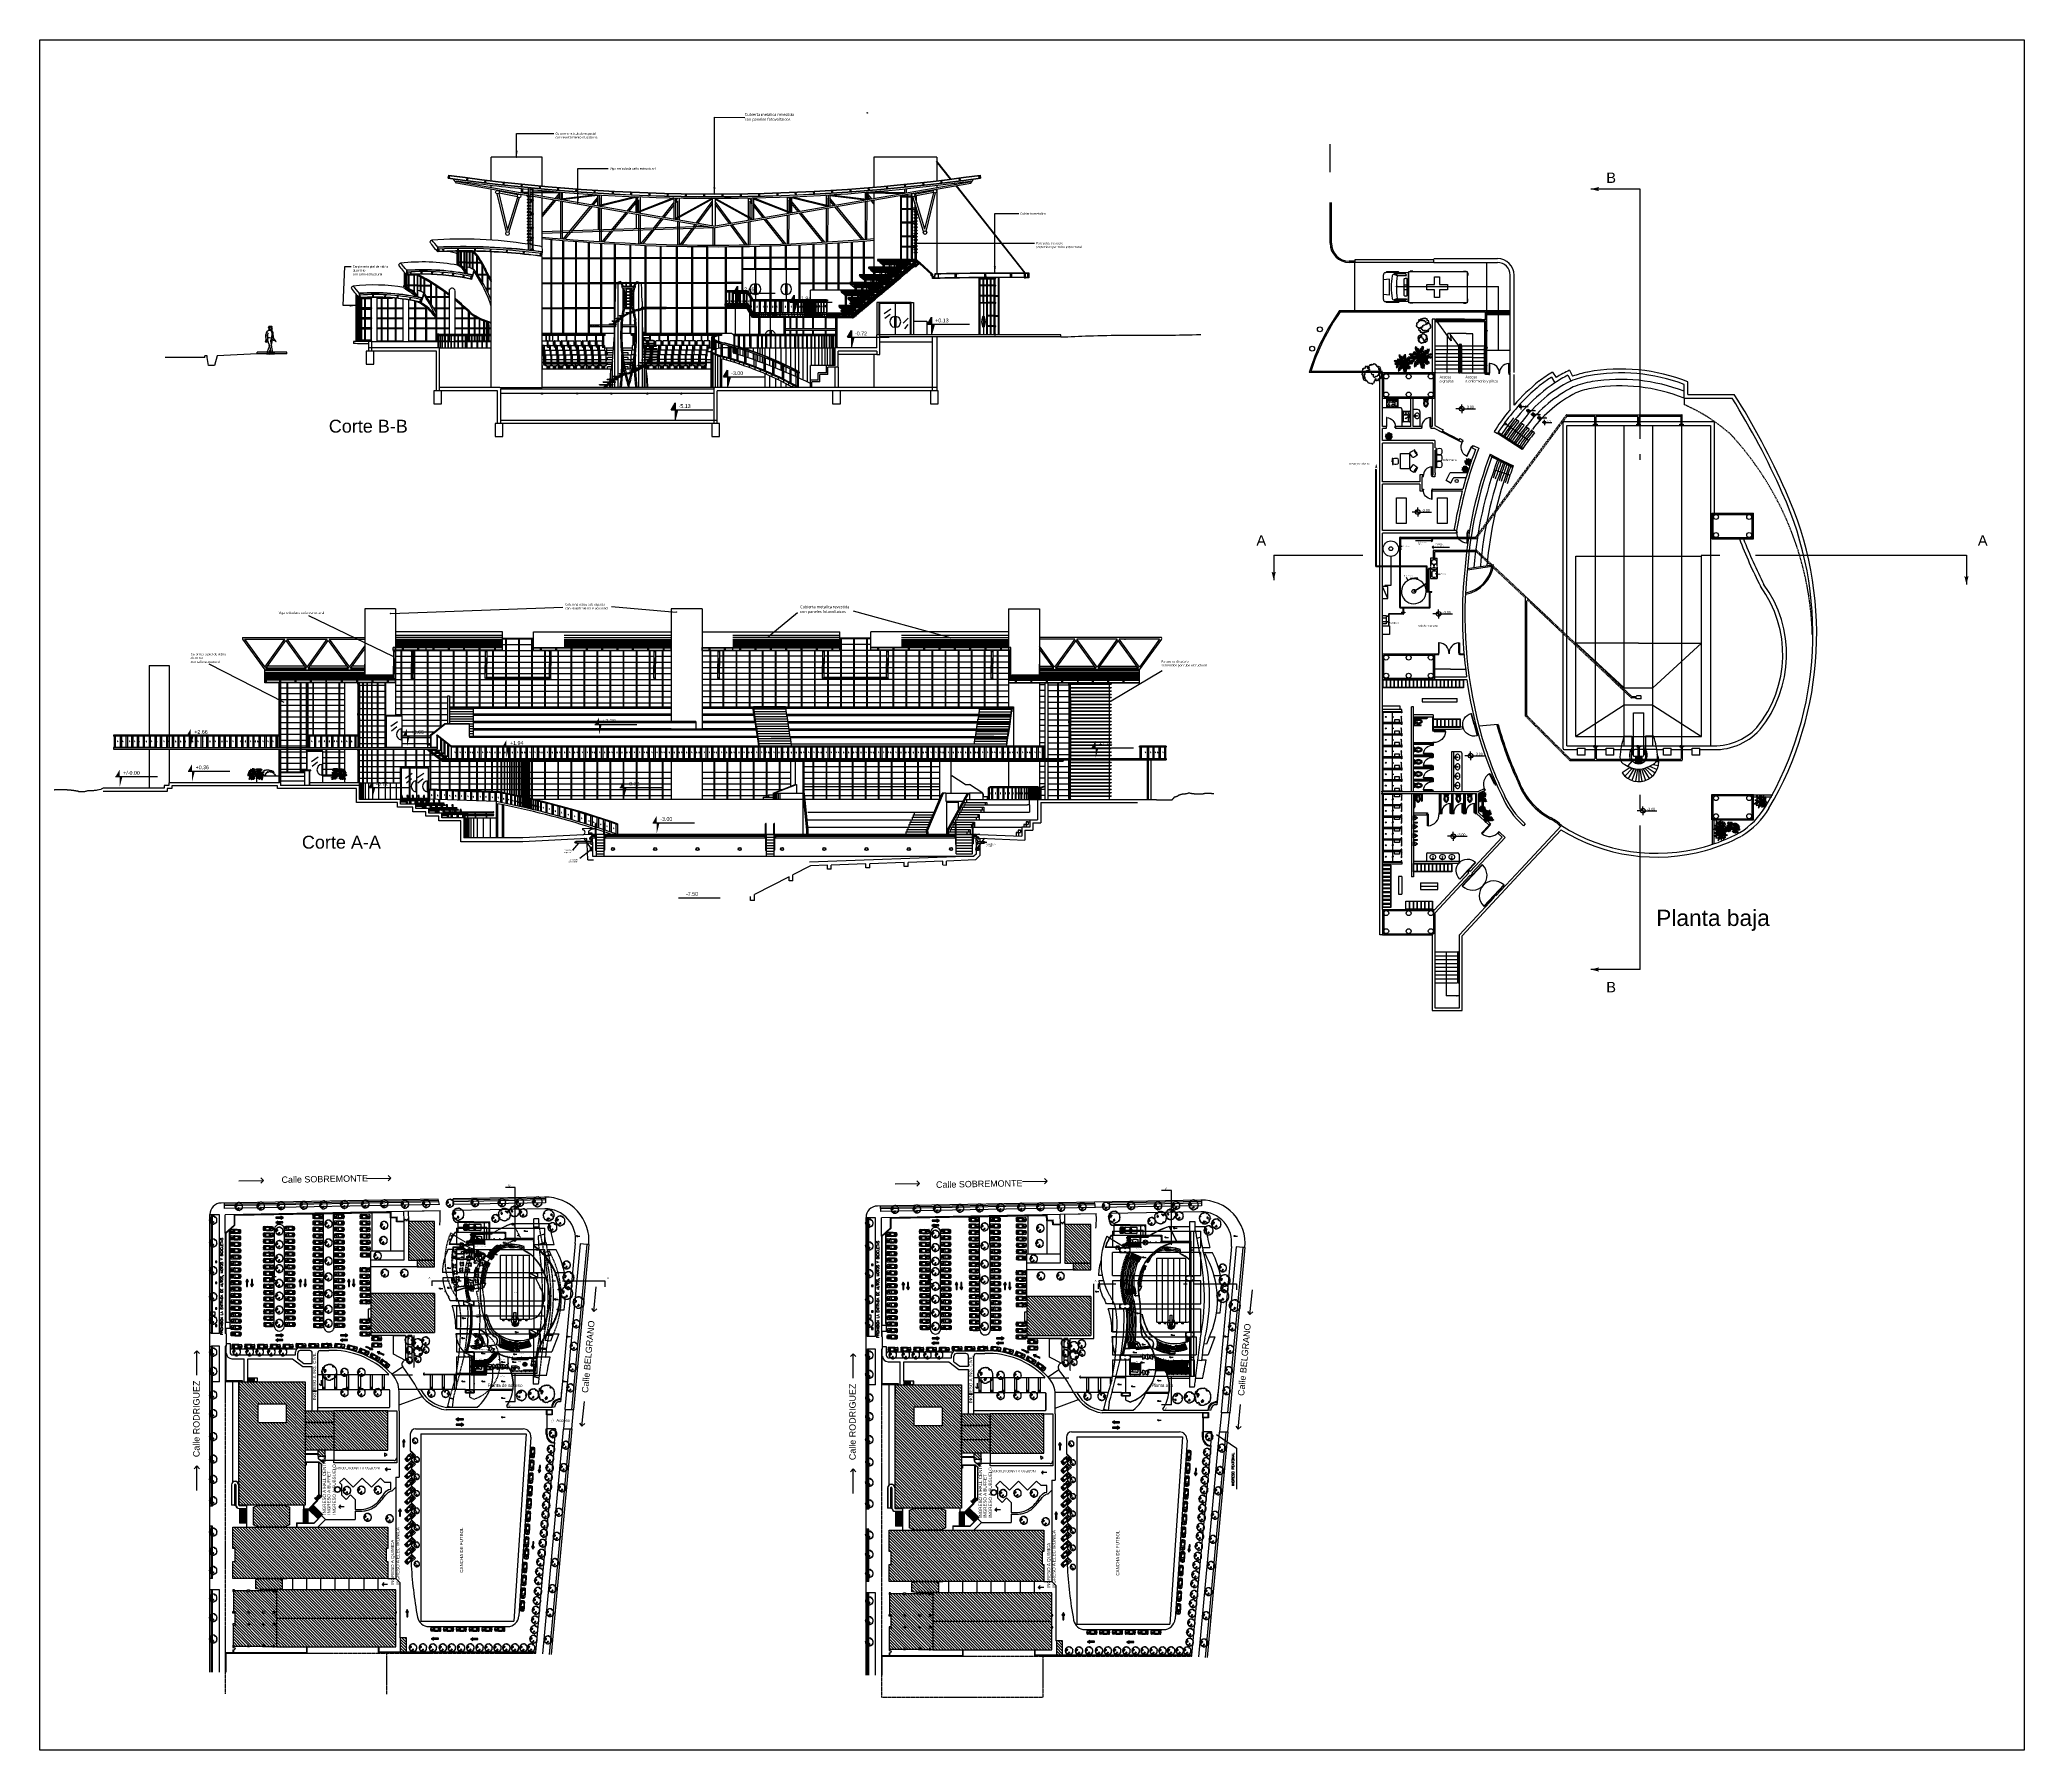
# Model space of a CAD drawing. Extents: x -30 to 1202, y 231 to 898.
# Drawn here: x -30 to 745, y 231 to 898 of the extents above; entities that cross this region are included whole.
import ezdxf

# ---------------------------------------------------------------- set-up
doc = ezdxf.new("R2010")
doc.units = 0
doc.header["$LTSCALE"] = 0.04
doc.linetypes.add('DASHDOT2', pattern=[12.7, 6.35, -3.175, 0, -3.175])
doc.linetypes.add('DASHED2', pattern=[9.525, 6.35, -3.175])
doc.layers.get('0').update_dxf_attribs({"linetype": 'CONTINUOUS'})
for name, color, linetype in [('0.05', 254, 'CONTINUOUS'), ('0.1', 1, 'CONTINUOUS'), ('0.2', 2, 'CONTINUOUS'), ('0.3', 3, 'CONTINUOUS'), ('0.5', 5, 'CONTINUOUS'), ('CONTORXXNP----00', 255, 'CONTINUOUS'), ('cotas de nivel', 1, 'CONTINUOUS'), ('hatch ueco', 254, 'CONTINUOUS'), ('intal', 1, 'DASHED2'), ('LEYENDAS', 3, 'CONTINUOUS'), ('LIMITES', 2, 'DASHDOT2'), ('LOCALES', 2, 'CONTINUOUS'), ('MAD', 2, 'CONTINUOUS'), ('MUROS', 2, 'CONTINUOUS'), ('Murosamir', 7, 'CONTINUOUS'), ('PISO', 1, 'CONTINUOUS'), ('PISOS', 1, 'CONTINUOUS'), ('PISOS1', 3, 'CONTINUOUS'), ('proyecciones', 1, 'DASHED2'), ('PROYECCIÓN', 2, 'DASHED2'), ('VISTA', 2, 'CONTINUOUS')]:
    doc.layers.add(name, color=color, linetype=linetype)
doc.styles.add('Amir', font='l_10646.ttf', dxfattribs={"height": 0.15})
doc.styles.get("Standard").update_dxf_attribs({"font": 'romans.shx'})
doc.styles.add('STYLE2', font='arial.ttf')
doc.dimstyles.get("Standard").update_dxf_attribs({"dimtxt": 0.18, "dimasz": 0.18, "dimexe": 0.18, "dimexo": 0.0625, "dimgap": 0.09, "dimtad": 0, "dimtih": 1, "dimtoh": 1, "dimdec": 4, "dimzin": 0, "dimdsep": 46, "dimtxsty": 'Standard', "dimcen": 0.09, "dimadec": 0, "dimazin": 0, "dimtfac": 1, "dimtdec": 4, "dimtofl": 0, "dimtmove": 0, "dimatfit": 3, "dimfxl": 1, "dimtolj": 1, "dimtzin": 0, "dimarcsym": 0})
pattern_1 = [(135, (233.1594, 233.73205), (-0.561266, -0.561266), [])]
pattern_2 = [(135, (489.3207, 232.5606), (-0.561266, -0.561266), [])]

# ---------------------------------------------------------------- blocks, each defined once
blk = doc.blocks.new('ARB3')
for p, q in [((-0.49, 0.09), (-0.5, 0.09)), ((-0.5, 0.09), (-0.5, 0.07)), ((-0.5, 0), (-0.5, -0.01)), ((-0.5, -0.01), (-0.49, -0.01)), ((-0.49, -0.01), (-0.49, -0.04))]:
    blk.add_line(p, q)
at = {"color": 0}
for p, q in [((-0.5, 0.07), (-0.49, 0.07)), ((-0.49, 0), (-0.5, 0)), ((-0.48, 0.12), (-0.49, 0.12)), ((-0.49, 0.12), (-0.49, 0.11)), ((-0.49, 0.11), (-0.49, 0.11)), ((-0.49, 0.11), (-0.48, 0.11)), ((-0.48, 0.11), (-0.49, 0.1)), ((-0.49, 0.1), (-0.49, 0.09)), ((-0.49, 0.09), (-0.49, 0.09)), ((-0.49, 0.07), (-0.49, 0.07)), ((-0.49, 0.07), (-0.48, 0.07)), ((-0.48, 0.04), (-0.49, 0.04)), ((-0.49, 0.04), (-0.49, 0.03)), ((-0.49, 0.03), (-0.49, 0.03)), ((-0.49, 0.03), (-0.48, 0.03)), ((-0.48, 0), (-0.49, 0)), ((-0.47, 0.16), (-0.48, 0.16)), ((-0.48, 0.16), (-0.48, 0.15)), ((-0.48, 0.15), (-0.48, 0.15)), ((-0.48, 0.15), (-0.46, 0.15)), ((-0.47, 0.13), (-0.48, 0.13)), ((-0.48, 0.13), (-0.48, 0.12)), ((-0.48, 0.07), (-0.48, 0.06)), ((-0.48, 0.06), (-0.48, 0.07)), ((-0.48, 0.07), (-0.48, 0.07)), ((-0.48, 0.07), (-0.48, 0.07)), ((-0.48, 0.07), (-0.48, 0.05)), ((-0.48, 0.05), (-0.48, 0.05)), ((-0.48, 0.05), (-0.48, 0.04)), ((-0.48, 0.04), (-0.48, 0.04)), ((-0.48, 0.03), (-0.48, 0.02)), ((-0.48, 0.02), (-0.48, 0.01)), ((-0.48, 0.01), (-0.48, 0)), ((-0.45, 0.17), (-0.47, 0.16)), ((-0.46, 0.13), (-0.47, 0.13)), ((-0.46, 0.15), (-0.46, 0.13)), ((-0.44, 0.2), (-0.45, 0.19)), ((-0.45, 0.19), (-0.45, 0.18)), ((-0.45, 0.18), (-0.45, 0.19)), ((-0.45, 0.19), (-0.45, 0.17)), ((-0.45, 0.17), (-0.45, 0.17)), ((-0.43, 0.21), (-0.44, 0.21)), ((-0.44, 0.21), (-0.44, 0.2)), ((-0.44, 0.2), (-0.44, 0.21)), ((-0.44, 0.21), (-0.44, 0.2)), ((-0.42, 0.24), (-0.43, 0.23)), ((-0.43, 0.23), (-0.43, 0.22)), ((-0.43, 0.22), (-0.42, 0.22)), ((-0.42, 0.21), (-0.43, 0.21)), ((-0.43, 0.21), (-0.43, 0.21)), ((-0.4, 0.25), (-0.42, 0.25)), ((-0.42, 0.25), (-0.42, 0.24)), ((-0.42, 0.22), (-0.42, 0.21)), ((-0.42, 0.21), (-0.42, 0.22)), ((-0.42, 0.22), (-0.42, 0.21)), ((-0.39, 0.26), (-0.4, 0.26)), ((-0.4, 0.26), (-0.4, 0.25)), ((-0.4, 0.25), (-0.4, 0.26)), ((-0.4, 0.26), (-0.4, 0.25)), ((-0.4, 0.25), (-0.4, 0.25)), ((-0.38, 0.27), (-0.39, 0.27)), ((-0.39, 0.27), (-0.39, 0.26)), ((-0.37, 0.25), (-0.39, 0.25)), ((-0.39, 0.25), (-0.39, 0.25)), ((-0.39, 0.25), (-0.39, 0.25)), ((-0.39, 0.25), (-0.38, 0.25)), ((-0.39, 0.23), (-0.38, 0.24)), ((-0.39, 0.22), (-0.39, 0.23)), ((-0.39, 0.21), (-0.39, 0.22)), ((-0.39, 0.22), (-0.39, 0.22)), ((-0.37, 0.21), (-0.39, 0.21)), ((-0.39, 0.21), (-0.39, 0.21)), ((-0.38, 0.26), (-0.38, 0.27)), ((-0.38, 0.25), (-0.38, 0.26)), ((-0.38, 0.24), (-0.37, 0.24)), ((-0.37, 0.24), (-0.37, 0.25)), ((-0.36, 0.21), (-0.37, 0.21)), ((-0.35, 0.33), (-0.36, 0.32)), ((-0.36, 0.32), (-0.36, 0.31)), ((-0.36, 0.31), (-0.34, 0.31)), ((-0.35, 0.27), (-0.36, 0.27)), ((-0.36, 0.27), (-0.34, 0.27)), ((-0.35, 0.22), (-0.36, 0.21)), ((-0.34, 0.33), (-0.35, 0.33)), ((-0.34, 0.31), (-0.35, 0.29)), ((-0.35, 0.29), (-0.33, 0.29)), ((-0.34, 0.27), (-0.35, 0.27)), ((-0.35, 0.27), (-0.35, 0.26)), ((-0.35, 0.26), (-0.35, 0.27)), ((-0.34, 0.25), (-0.35, 0.25)), ((-0.35, 0.25), (-0.34, 0.25)), ((-0.34, 0.25), (-0.35, 0.24)), ((-0.35, 0.24), (-0.33, 0.24)), ((-0.34, 0.22), (-0.35, 0.22)), ((-0.33, 0.35), (-0.34, 0.35)), ((-0.34, 0.35), (-0.34, 0.35)), ((-0.34, 0.35), (-0.34, 0.33)), ((-0.34, 0.33), (-0.34, 0.33)), ((-0.34, 0.31), (-0.34, 0.31)), ((-0.34, 0.31), (-0.34, 0.31)), ((-0.34, 0.31), (-0.33, 0.31)), ((-0.33, 0.31), (-0.34, 0.31)), ((-0.33, 0.29), (-0.34, 0.28)), ((-0.34, 0.28), (-0.34, 0.27)), ((-0.34, 0.27), (-0.34, 0.27)), ((-0.34, 0.27), (-0.34, 0.25)), ((-0.34, 0.25), (-0.34, 0.25)), ((-0.33, 0.23), (-0.34, 0.22)), ((-0.31, 0.35), (-0.33, 0.35)), ((-0.33, 0.29), (-0.33, 0.29)), ((-0.33, 0.24), (-0.33, 0.23)), ((-0.33, 0.23), (-0.33, 0.23)), ((-0.3, 0.37), (-0.31, 0.37)), ((-0.31, 0.37), (-0.31, 0.37)), ((-0.31, 0.37), (-0.31, 0.36)), ((-0.31, 0.36), (-0.3, 0.36)), ((-0.3, 0.35), (-0.31, 0.35)), ((-0.29, 0.38), (-0.3, 0.37)), ((-0.3, 0.36), (-0.3, 0.35)), ((-0.28, 0.39), (-0.29, 0.39)), ((-0.29, 0.39), (-0.29, 0.39)), ((-0.29, 0.39), (-0.29, 0.39)), ((-0.29, 0.39), (-0.29, 0.38)), ((-0.26, 0.41), (-0.28, 0.39)), ((-0.28, 0.39), (-0.28, 0.4)), ((-0.28, 0.4), (-0.28, 0.39)), ((-0.28, 0.39), (-0.28, 0.39)), ((-0.25, 0.41), (-0.26, 0.41)), ((-0.23, 0.41), (-0.25, 0.41)), ((-0.23, 0.43), (-0.24, 0.43)), ((-0.24, 0.43), (-0.24, 0.42)), ((-0.24, 0.42), (-0.23, 0.42)), ((-0.22, 0.43), (-0.23, 0.43)), ((-0.23, 0.43), (-0.23, 0.43)), ((-0.23, 0.42), (-0.23, 0.41)), ((-0.21, 0.44), (-0.22, 0.43)), ((-0.2, 0.43), (-0.21, 0.44)), ((-0.21, 0.44), (-0.21, 0.44)), ((-0.19, 0.44), (-0.2, 0.44)), ((-0.2, 0.44), (-0.2, 0.43)), ((-0.2, 0.43), (-0.2, 0.43)), ((-0.18, 0.45), (-0.19, 0.44)), ((-0.13, 0.45), (-0.18, 0.45)), ((-0.18, 0.45), (-0.18, 0.45)), ((-0.11, 0.46), (-0.14, 0.46)), ((-0.14, 0.46), (-0.13, 0.45)), ((-0.11, 0.46), (-0.11, 0.47)), ((-0.11, 0.47), (-0.11, 0.46)), ((-0.1, 0.46), (-0.11, 0.46)), ((-0.09, 0.47), (-0.1, 0.46)), ((-0.09, 0.46), (-0.09, 0.47)), ((-0.08, 0.46), (-0.09, 0.46)), ((-0.07, 0.47), (-0.08, 0.46)), ((-0.06, 0.47), (-0.07, 0.47)), ((-0.04, 0.47), (-0.06, 0.47)), ((-0.02, 0.47), (-0.04, 0.47)), ((-0.04, 0.47), (-0.04, 0.47)), ((-0.04, 0.47), (-0.04, 0.47)), ((-0.04, 0.47), (-0.04, 0.47)), ((-0.01, 0.47), (-0.02, 0.47)), ((0.01, 0.48), (-0.01, 0.48)), ((-0.01, 0.48), (-0.01, 0.47)), ((0.01, 0.49), (0.01, 0.48)), ((0.01, 0.48), (0.01, 0.49)), ((0.01, 0.49), (0.01, 0.49)), ((0.01, 0.49), (0.01, 0.49)), ((0.01, 0.49), (0.01, 0.49)), ((0.01, 0.49), (0.01, 0.49)), ((0.01, 0.49), (0.01, 0.49)), ((0.01, 0.47), (0.01, 0.48)), ((0.01, 0.48), (0.01, 0.48)), ((0.02, 0.47), (0.01, 0.47)), ((0.04, 0.47), (0.02, 0.47)), ((0.02, 0.47), (0.02, 0.47)), ((0.02, 0.47), (0.02, 0.47)), ((0.05, 0.48), (0.04, 0.48)), ((0.04, 0.48), (0.04, 0.47)), ((0.06, 0.48), (0.05, 0.49)), ((0.05, 0.49), (0.05, 0.48)), ((0.06, 0.47), (0.06, 0.48)), ((0.07, 0.46), (0.06, 0.47)), ((0.06, 0.47), (0.06, 0.47)), ((0.06, 0.47), (0.06, 0.47)), ((0.1, 0.46), (0.07, 0.46)), ((0.11, 0.47), (0.1, 0.46)), ((0.14, 0.47), (0.11, 0.47)), ((0.11, 0.47), (0.11, 0.47)), ((0.11, 0.47), (0.11, 0.47)), ((0.15, 0.47), (0.14, 0.47)), ((0.15, 0.46), (0.15, 0.47)), ((0.16, 0.45), (0.15, 0.46)), ((0.18, 0.45), (0.16, 0.45)), ((0.19, 0.44), (0.18, 0.45)), ((0.18, 0.45), (0.18, 0.45)), ((0.2, 0.45), (0.19, 0.44)), ((0.21, 0.45), (0.2, 0.45)), ((0.21, 0.01), (0.2, 0)), ((0.22, 0.45), (0.21, 0.45)), ((0.22, 0.01), (0.21, 0.01)), ((0.24, 0.45), (0.22, 0.44)), ((0.22, 0.44), (0.22, 0.45)), ((0.26, 0.04), (0.22, 0.04)), ((0.22, 0.04), (0.22, 0.03)), ((0.22, 0.03), (0.23, 0.03)), ((0.24, 0.03), (0.22, 0.03)), ((0.22, 0.03), (0.22, 0.02)), ((0.22, 0.02), (0.23, 0.02)), ((0.23, 0.02), (0.22, 0.02)), ((0.22, 0.02), (0.22, 0.01)), ((0.23, 0.03), (0.24, 0.03)), ((0.25, 0.44), (0.24, 0.45)), ((0.25, 0.43), (0.25, 0.44)), ((0.25, 0.42), (0.26, 0.43)), ((0.26, 0.43), (0.25, 0.43)), ((0.25, 0.39), (0.25, 0.42)), ((0.26, 0.39), (0.25, 0.39)), ((0.25, 0.02), (0.25, 0.03)), ((0.25, 0.03), (0.26, 0.03)), ((0.26, 0.02), (0.25, 0.02)), ((0.26, 0.38), (0.26, 0.39)), ((0.29, 0.38), (0.26, 0.38)), ((0.26, 0.38), (0.29, 0.38)), ((0.27, 0.37), (0.26, 0.38)), ((0.26, 0.03), (0.27, 0.03)), ((0.27, 0.02), (0.26, 0.02)), ((0.3, 0.36), (0.27, 0.37)), ((0.27, 0.03), (0.27, 0.04)), ((0.31, 0.03), (0.27, 0.03)), ((0.27, 0.03), (0.27, 0.03)), ((0.27, 0.03), (0.27, 0.02)), ((0.27, 0.03), (0.27, 0.03)), ((0.27, 0.03), (0.27, 0.03)), ((0.27, 0.02), (0.27, 0.02)), ((0.27, 0), (0.27, 0)), ((0.27, 0), (0.29, 0)), ((0.3, 0.39), (0.29, 0.39)), ((0.29, 0.39), (0.29, 0.39)), ((0.29, 0.39), (0.3, 0.39)), ((0.29, 0.37), (0.29, 0.38)), ((0.29, 0.38), (0.32, 0.36)), ((0.3, 0.37), (0.29, 0.37)), ((0.29, 0), (0.3, 0.01)), ((0.31, 0.41), (0.3, 0.41)), ((0.3, 0.41), (0.3, 0.41)), ((0.3, 0.41), (0.31, 0.41)), ((0.31, 0.4), (0.3, 0.39)), ((0.3, 0.39), (0.3, 0.37)), ((0.31, 0.36), (0.3, 0.36)), ((0.3, 0.36), (0.3, 0.35)), ((0.3, 0.35), (0.3, 0.36)), ((0.3, 0.35), (0.3, 0.35)), ((0.3, 0.01), (0.31, 0.02)), ((0.32, 0.41), (0.31, 0.42)), ((0.31, 0.42), (0.31, 0.41)), ((0.31, 0.41), (0.31, 0.4)), ((0.32, 0.35), (0.31, 0.36)), ((0.31, 0.02), (0.31, 0.03)), ((0.31, 0.03), (0.31, 0.03)), ((0.31, 0.02), (0.31, 0.02)), ((0.32, 0.4), (0.32, 0.41)), ((0.33, 0.39), (0.32, 0.4)), ((0.32, 0.36), (0.32, 0.35)), ((0.33, 0.38), (0.33, 0.39)), ((0.34, 0.38), (0.33, 0.38)), ((0.34, 0.37), (0.34, 0.38)), ((0.35, 0.37), (0.34, 0.37)), ((0.35, 0.36), (0.35, 0.37)), ((0.35, 0.35), (0.35, 0.36)), ((0.35, 0.34), (0.36, 0.35)), ((0.36, 0.35), (0.35, 0.35)), ((0.35, 0.35), (0.35, 0.35)), ((0.35, 0.35), (0.35, 0.35)), ((0.35, 0.35), (0.35, 0.35)), ((0.36, 0.34), (0.35, 0.34)), ((0.36, 0.35), (0.36, 0.35)), ((0.36, 0.33), (0.36, 0.34)), ((0.37, 0.33), (0.36, 0.33)), ((0.36, 0.33), (0.36, 0.33)), ((0.37, 0.32), (0.37, 0.33)), ((0.37, 0.31), (0.37, 0.32)), ((0.38, 0.3), (0.37, 0.31)), ((0.38, 0.29), (0.38, 0.3)), ((0.39, 0.29), (0.38, 0.29)), ((0.4, 0.28), (0.39, 0.29)), ((0.4, 0.27), (0.4, 0.28)), ((0.42, 0.27), (0.4, 0.27)), ((0.4, 0.25), (0.41, 0.26)), ((0.4, 0.23), (0.4, 0.25)), ((0.41, 0.23), (0.4, 0.23)), ((0.41, 0.26), (0.41, 0.27)), ((0.41, 0.27), (0.42, 0.27)), ((0.42, 0.23), (0.41, 0.23)), ((0.42, 0.27), (0.42, 0.27)), ((0.44, 0.22), (0.42, 0.23)), ((0.43, 0.19), (0.42, 0.19)), ((0.42, 0.19), (0.43, 0.19)), ((0.43, 0.18), (0.43, 0.19)), ((0.43, 0.19), (0.44, 0.19)), ((0.43, 0.17), (0.43, 0.18)), ((0.43, 0.15), (0.43, 0.17)), ((0.44, 0.15), (0.43, 0.15)), ((0.45, 0.21), (0.44, 0.22)), ((0.44, 0.19), (0.44, 0.19)), ((0.44, 0.19), (0.45, 0.19)), ((0.45, 0.18), (0.44, 0.17)), ((0.45, 0.17), (0.44, 0.18)), ((0.44, 0.18), (0.45, 0.18)), ((0.44, 0.17), (0.44, 0.17)), ((0.44, 0.17), (0.44, 0.17)), ((0.44, 0.17), (0.45, 0.17)), ((0.45, 0.15), (0.44, 0.15)), ((0.44, 0.13), (0.45, 0.14)), ((0.45, 0.13), (0.44, 0.13)), ((0.45, 0.2), (0.45, 0.21)), ((0.45, 0.21), (0.45, 0.21)), ((0.45, 0.21), (0.45, 0.21)), ((0.45, 0.21), (0.45, 0.21)), ((0.45, 0.18), (0.45, 0.2)), ((0.45, 0.19), (0.45, 0.18)), ((0.46, 0.15), (0.45, 0.15)), ((0.45, 0.14), (0.46, 0.14)), ((0.46, 0.13), (0.45, 0.13)), ((0.45, 0.13), (0.45, 0.13)), ((0.46, 0.14), (0.46, 0.15)), ((0.46, 0.11), (0.46, 0.13)), ((0.46, 0.13), (0.46, 0.13)), ((0.47, 0.11), (0.46, 0.11)), ((0.49, 0.1), (0.47, 0.11)), ((0.49, 0.09), (0.5, 0.1)), ((0.5, 0.1), (0.49, 0.1)), ((0.49, 0.07), (0.49, 0.09)), ((0.49, 0.09), (0.49, 0.09)), ((0.5, 0.07), (0.49, 0.07)), ((0.51, 0.06), (0.5, 0.07)), ((0.5, 0.07), (0.5, 0.07)), ((0.52, 0.06), (0.51, 0.06)), ((0.51, 0.02), (0.51, 0.05)), ((0.51, 0.05), (0.52, 0.05)), ((0.51, 0.01), (0.51, 0.02)), ((0.51, 0.02), (0.52, 0.02)), ((0.52, 0.02), (0.51, 0.02)), ((0.51, 0.02), (0.51, 0.02)), ((0.51, 0.02), (0.51, 0.02)), ((0.51, 0), (0.51, 0.01)), ((0.51, 0), (0.51, 0)), ((0.52, 0.05), (0.52, 0.06)), ((-0.49, -0.04), (-0.48, -0.04)), ((-0.48, -0.05), (-0.49, -0.05)), ((-0.49, -0.05), (-0.49, -0.05)), ((-0.49, -0.05), (-0.49, -0.06)), ((-0.49, -0.06), (-0.48, -0.06)), ((-0.48, -0.07), (-0.49, -0.07)), ((-0.49, -0.07), (-0.49, -0.08)), ((-0.49, -0.08), (-0.48, -0.08)), ((-0.48, -0.13), (-0.49, -0.13)), ((-0.49, -0.13), (-0.48, -0.13)), ((-0.48, -0.04), (-0.48, -0.05)), ((-0.48, -0.06), (-0.48, -0.07)), ((-0.48, -0.08), (-0.48, -0.11)), ((-0.48, -0.11), (-0.46, -0.11)), ((-0.47, -0.12), (-0.48, -0.13)), ((-0.48, -0.13), (-0.48, -0.15)), ((-0.48, -0.15), (-0.47, -0.16)), ((-0.46, -0.12), (-0.47, -0.12)), ((-0.47, -0.16), (-0.44, -0.16)), ((-0.46, -0.17), (-0.47, -0.16)), ((-0.47, -0.16), (-0.46, -0.17)), ((-0.46, -0.11), (-0.46, -0.12)), ((-0.46, -0.12), (-0.45, -0.12)), ((-0.45, -0.12), (-0.46, -0.12)), ((-0.45, -0.17), (-0.46, -0.17)), ((-0.46, -0.17), (-0.46, -0.17)), ((-0.46, -0.17), (-0.45, -0.18)), ((-0.45, -0.19), (-0.46, -0.19)), ((-0.46, -0.19), (-0.46, -0.2)), ((-0.46, -0.2), (-0.46, -0.2)), ((-0.46, -0.2), (-0.45, -0.2)), ((-0.44, -0.16), (-0.45, -0.17)), ((-0.45, -0.18), (-0.45, -0.18)), ((-0.45, -0.18), (-0.45, -0.18)), ((-0.45, -0.18), (-0.45, -0.19)), ((-0.45, -0.2), (-0.45, -0.21)), ((-0.45, -0.21), (-0.44, -0.22)), ((-0.44, -0.16), (-0.44, -0.16)), ((-0.44, -0.22), (-0.44, -0.22)), ((-0.44, -0.22), (-0.44, -0.23)), ((-0.44, -0.23), (-0.44, -0.23)), ((-0.44, -0.23), (-0.44, -0.24)), ((-0.44, -0.24), (-0.43, -0.24)), ((-0.43, -0.28), (-0.44, -0.28)), ((-0.44, -0.28), (-0.43, -0.28)), ((-0.43, -0.24), (-0.43, -0.25)), ((-0.43, -0.25), (-0.43, -0.26)), ((-0.43, -0.26), (-0.43, -0.26)), ((-0.43, -0.26), (-0.42, -0.26)), ((-0.42, -0.26), (-0.43, -0.28)), ((-0.43, -0.28), (-0.43, -0.28)), ((-0.43, -0.28), (-0.43, -0.29)), ((-0.43, -0.29), (-0.42, -0.29)), ((-0.42, -0.29), (-0.42, -0.28)), ((-0.42, -0.28), (-0.42, -0.29)), ((-0.42, -0.29), (-0.41, -0.29)), ((-0.41, -0.29), (-0.41, -0.3)), ((-0.41, -0.3), (-0.41, -0.29)), ((-0.41, -0.29), (-0.4, -0.29)), ((-0.4, -0.29), (-0.39, -0.28)), ((-0.39, -0.3), (-0.4, -0.3)), ((-0.4, -0.3), (-0.4, -0.31)), ((-0.4, -0.31), (-0.39, -0.31)), ((-0.39, -0.28), (-0.39, -0.3)), ((-0.39, -0.31), (-0.39, -0.32)), ((-0.39, -0.32), (-0.38, -0.32)), ((-0.38, -0.32), (-0.38, -0.34)), ((-0.38, -0.34), (-0.37, -0.33)), ((-0.37, -0.33), (-0.34, -0.33)), ((-0.35, -0.34), (-0.36, -0.35)), ((-0.36, -0.35), (-0.35, -0.35)), ((-0.34, -0.34), (-0.35, -0.34)), ((-0.35, -0.35), (-0.35, -0.36)), ((-0.35, -0.36), (-0.34, -0.36)), ((-0.34, -0.33), (-0.34, -0.34)), ((-0.34, -0.36), (-0.34, -0.36)), ((-0.34, -0.36), (-0.34, -0.37)), ((-0.34, -0.37), (-0.31, -0.37)), ((-0.31, -0.38), (-0.33, -0.4)), ((-0.33, -0.4), (-0.33, -0.4)), ((-0.33, -0.4), (-0.31, -0.4)), ((-0.32, -0.36), (-0.32, -0.35)), ((-0.32, -0.35), (-0.26, -0.35)), ((-0.31, -0.37), (-0.32, -0.36)), ((-0.31, -0.37), (-0.31, -0.36)), ((-0.31, -0.36), (-0.31, -0.37)), ((-0.3, -0.38), (-0.31, -0.38)), ((-0.31, -0.4), (-0.31, -0.41)), ((-0.31, -0.41), (-0.3, -0.42)), ((-0.3, -0.37), (-0.3, -0.36)), ((-0.3, -0.36), (-0.3, -0.36)), ((-0.3, -0.36), (-0.3, -0.36)), ((-0.3, -0.36), (-0.3, -0.38)), ((-0.29, -0.38), (-0.3, -0.37)), ((-0.3, -0.38), (-0.3, -0.38)), ((-0.3, -0.42), (-0.3, -0.42)), ((-0.3, -0.42), (-0.29, -0.42)), ((-0.29, -0.43), (-0.3, -0.43)), ((-0.3, -0.43), (-0.3, -0.43)), ((-0.3, -0.43), (-0.29, -0.44)), ((-0.28, -0.37), (-0.29, -0.37)), ((-0.29, -0.37), (-0.29, -0.38)), ((-0.29, -0.42), (-0.29, -0.43)), ((-0.29, -0.44), (-0.28, -0.44)), ((-0.26, -0.36), (-0.28, -0.36)), ((-0.28, -0.36), (-0.28, -0.37)), ((-0.27, -0.43), (-0.28, -0.42)), ((-0.28, -0.42), (-0.27, -0.42)), ((-0.28, -0.44), (-0.28, -0.43)), ((-0.28, -0.43), (-0.27, -0.43)), ((-0.27, -0.44), (-0.28, -0.44)), ((-0.28, -0.44), (-0.28, -0.45)), ((-0.28, -0.45), (-0.27, -0.45)), ((-0.27, -0.42), (-0.26, -0.41)), ((-0.26, -0.43), (-0.27, -0.44)), ((-0.27, -0.45), (-0.26, -0.45)), ((-0.26, -0.35), (-0.26, -0.36)), ((-0.26, -0.41), (-0.26, -0.4)), ((-0.26, -0.4), (-0.25, -0.4)), ((-0.25, -0.42), (-0.26, -0.42)), ((-0.26, -0.42), (-0.26, -0.43)), ((-0.26, -0.43), (-0.26, -0.43)), ((-0.26, -0.45), (-0.23, -0.45)), ((-0.25, -0.4), (-0.24, -0.4)), ((-0.24, -0.42), (-0.25, -0.42)), ((-0.25, -0.42), (-0.25, -0.42)), ((-0.24, -0.4), (-0.23, -0.41)), ((-0.23, -0.41), (-0.24, -0.42)), ((-0.24, -0.42), (-0.24, -0.42)), ((-0.22, -0.44), (-0.23, -0.43)), ((-0.23, -0.43), (-0.2, -0.43)), ((-0.23, -0.45), (-0.23, -0.46)), ((-0.23, -0.46), (-0.22, -0.45)), ((-0.23, -0.46), (-0.23, -0.46)), ((-0.21, -0.45), (-0.22, -0.44)), ((-0.22, -0.45), (-0.22, -0.45)), ((-0.22, -0.45), (-0.21, -0.45)), ((-0.2, -0.29), (-0.2, -0.28)), ((-0.2, -0.28), (-0.18, -0.28)), ((-0.19, -0.29), (-0.2, -0.29)), ((-0.19, -0.32), (-0.2, -0.32)), ((-0.2, -0.32), (-0.19, -0.32)), ((-0.2, -0.36), (-0.19, -0.35)), ((-0.2, -0.37), (-0.2, -0.36)), ((-0.2, -0.36), (-0.2, -0.36)), ((-0.2, -0.38), (-0.2, -0.37)), ((-0.2, -0.37), (-0.2, -0.37)), ((-0.16, -0.38), (-0.2, -0.38)), ((-0.2, -0.42), (-0.2, -0.41)), ((-0.2, -0.41), (-0.19, -0.42)), ((-0.2, -0.43), (-0.2, -0.42)), ((-0.18, -0.3), (-0.19, -0.29)), ((-0.19, -0.32), (-0.18, -0.31)), ((-0.18, -0.33), (-0.19, -0.32)), ((-0.19, -0.35), (-0.19, -0.34)), ((-0.19, -0.34), (-0.19, -0.34)), ((-0.19, -0.34), (-0.18, -0.34)), ((-0.19, -0.42), (-0.18, -0.42)), ((-0.18, -0.42), (-0.19, -0.43)), ((-0.19, -0.43), (-0.19, -0.43)), ((-0.19, -0.43), (-0.19, -0.45)), ((-0.19, -0.45), (-0.19, -0.45)), ((-0.19, -0.45), (-0.19, -0.45)), ((-0.19, -0.45), (-0.19, -0.45)), ((-0.19, -0.45), (-0.19, -0.47)), ((-0.19, -0.47), (-0.18, -0.47)), ((-0.18, -0.28), (-0.17, -0.28)), ((-0.18, -0.31), (-0.18, -0.3)), ((-0.18, -0.3), (-0.18, -0.3)), ((-0.18, -0.3), (-0.18, -0.3)), ((-0.18, -0.31), (-0.18, -0.31)), ((-0.18, -0.34), (-0.18, -0.32)), ((-0.18, -0.32), (-0.18, -0.33)), ((-0.18, -0.33), (-0.18, -0.32)), ((-0.18, -0.32), (-0.18, -0.33)), ((-0.18, -0.42), (-0.18, -0.41)), ((-0.18, -0.41), (-0.18, -0.41)), ((-0.18, -0.41), (-0.18, -0.42)), ((-0.18, -0.47), (-0.18, -0.48)), ((-0.18, -0.48), (-0.14, -0.48)), ((-0.17, -0.26), (-0.16, -0.25)), ((-0.17, -0.28), (-0.17, -0.26)), ((-0.15, -0.24), (-0.16, -0.24)), ((-0.16, -0.24), (-0.14, -0.24)), ((-0.16, -0.25), (-0.15, -0.25)), ((-0.14, -0.38), (-0.16, -0.38)), ((-0.16, -0.38), (-0.16, -0.38)), ((-0.16, -0.38), (-0.16, -0.38)), ((-0.16, -0.38), (-0.16, -0.38)), ((-0.15, -0.25), (-0.15, -0.24)), ((-0.14, -0.3), (-0.15, -0.31)), ((-0.15, -0.31), (-0.15, -0.32)), ((-0.15, -0.32), (-0.15, -0.33)), ((-0.15, -0.33), (-0.14, -0.33)), ((-0.14, -0.24), (-0.11, -0.24)), ((-0.13, -0.26), (-0.14, -0.26)), ((-0.14, -0.26), (-0.13, -0.26)), ((-0.13, -0.3), (-0.14, -0.3)), ((-0.14, -0.3), (-0.14, -0.3)), ((-0.14, -0.33), (-0.14, -0.34)), ((-0.14, -0.34), (-0.13, -0.34)), ((-0.13, -0.37), (-0.14, -0.38)), ((-0.14, -0.48), (-0.14, -0.47)), ((-0.14, -0.47), (-0.14, -0.49)), ((-0.14, -0.49), (-0.13, -0.49)), ((-0.11, -0.25), (-0.13, -0.26)), ((-0.13, -0.26), (-0.13, -0.26)), ((-0.13, -0.26), (-0.13, -0.26)), ((-0.13, -0.26), (-0.12, -0.27)), ((-0.13, -0.32), (-0.13, -0.3)), ((-0.13, -0.3), (-0.13, -0.3)), ((-0.13, -0.3), (-0.13, -0.3)), ((-0.12, -0.32), (-0.13, -0.32)), ((-0.13, -0.32), (-0.13, -0.32)), ((-0.13, -0.34), (-0.13, -0.34)), ((-0.13, -0.34), (-0.13, -0.35)), ((-0.13, -0.35), (-0.13, -0.36)), ((-0.13, -0.36), (-0.13, -0.37)), ((-0.13, -0.49), (-0.13, -0.5)), ((-0.13, -0.5), (-0.1, -0.5)), ((-0.12, -0.27), (-0.08, -0.27)), ((-0.11, -0.33), (-0.12, -0.32)), ((-0.12, -0.34), (-0.11, -0.33)), ((-0.11, -0.34), (-0.12, -0.34)), ((-0.11, -0.24), (-0.1, -0.24)), ((-0.1, -0.24), (-0.11, -0.25)), ((-0.11, -0.33), (-0.11, -0.33)), ((-0.08, -0.34), (-0.11, -0.34)), ((-0.1, -0.5), (-0.1, -0.51)), ((-0.1, -0.51), (-0.09, -0.51)), ((-0.06, -0.32), (-0.09, -0.32)), ((-0.09, -0.32), (-0.08, -0.33)), ((-0.09, -0.5), (-0.09, -0.49)), ((-0.09, -0.49), (-0.08, -0.5)), ((-0.09, -0.51), (-0.09, -0.5)), ((-0.08, -0.26), (-0.07, -0.25)), ((-0.08, -0.27), (-0.08, -0.26)), ((-0.08, -0.26), (-0.08, -0.26)), ((-0.08, -0.33), (-0.07, -0.33)), ((-0.07, -0.34), (-0.08, -0.34)), ((-0.08, -0.5), (-0.08, -0.51)), ((-0.08, -0.51), (-0.08, -0.51)), ((-0.08, -0.51), (-0.06, -0.51)), ((-0.07, -0.25), (-0.05, -0.25)), ((-0.06, -0.3), (-0.07, -0.3)), ((-0.07, -0.3), (-0.07, -0.31)), ((-0.07, -0.31), (-0.06, -0.31)), ((-0.07, -0.33), (-0.07, -0.34)), ((-0.04, -0.3), (-0.06, -0.3)), ((-0.06, -0.3), (-0.06, -0.3)), ((-0.06, -0.31), (-0.06, -0.32)), ((-0.06, -0.51), (-0.05, -0.52)), ((-0.05, -0.25), (-0.04, -0.26)), ((-0.04, -0.26), (-0.05, -0.26)), ((-0.05, -0.26), (-0.05, -0.26)), ((-0.05, -0.26), (-0.05, -0.28)), ((-0.05, -0.28), (-0.04, -0.28)), ((-0.05, -0.51), (-0.05, -0.5)), ((-0.05, -0.5), (-0.04, -0.5)), ((-0.04, -0.51), (-0.05, -0.51)), ((-0.05, -0.52), (-0.03, -0.52)), ((-0.04, -0.26), (-0.04, -0.26)), ((-0.04, -0.28), (-0.03, -0.28)), ((-0.04, -0.31), (-0.04, -0.3)), ((-0.04, -0.32), (-0.04, -0.31)), ((-0.03, -0.32), (-0.04, -0.32)), ((-0.04, -0.49), (-0.04, -0.48)), ((-0.04, -0.48), (-0.02, -0.48)), ((-0.04, -0.5), (-0.03, -0.49)), ((-0.03, -0.49), (-0.04, -0.49)), ((-0.04, -0.49), (-0.04, -0.49)), ((-0.03, -0.51), (-0.04, -0.51)), ((-0.04, -0.51), (-0.04, -0.51)), ((-0.03, -0.28), (-0.02, -0.28)), ((-0.01, -0.32), (-0.03, -0.32)), ((-0.03, -0.52), (-0.03, -0.51)), ((-0.02, -0.28), (-0.01, -0.29)), ((-0.01, -0.29), (-0.02, -0.29)), ((-0.02, -0.29), (-0.02, -0.3)), ((-0.02, -0.3), (0.03, -0.3)), ((-0.02, -0.48), (-0.01, -0.49)), ((-0.01, -0.49), (-0.02, -0.49)), ((-0.02, -0.49), (-0.02, -0.51)), ((-0.02, -0.51), (-0.01, -0.51)), ((-0.01, -0.51), (-0.02, -0.51)), ((-0.02, -0.51), (0.02, -0.51)), ((-0.01, -0.34), (-0.01, -0.32)), ((0, -0.34), (-0.01, -0.34)), ((0.01, -0.32), (0, -0.33)), ((0, -0.33), (0, -0.34)), ((0.03, -0.3), (0.01, -0.32)), ((0.01, -0.32), (0.01, -0.32)), ((0.02, -0.3), (0.02, -0.29)), ((0.02, -0.29), (0.02, -0.3)), ((0.03, -0.3), (0.02, -0.3)), ((0.02, -0.3), (0.03, -0.3)), ((0.03, -0.47), (0.02, -0.47)), ((0.02, -0.47), (0.03, -0.47)), ((0.02, -0.51), (0.02, -0.51)), ((0.02, -0.51), (0.02, -0.51)), ((0.02, -0.51), (0.03, -0.51)), ((0.03, -0.47), (0.05, -0.46)), ((0.03, -0.48), (0.04, -0.47)), ((0.04, -0.47), (0.03, -0.47)), ((0.03, -0.49), (0.03, -0.48)), ((0.04, -0.49), (0.03, -0.49)), ((0.03, -0.51), (0.04, -0.51)), ((0.04, -0.47), (0.04, -0.47)), ((0.04, -0.51), (0.05, -0.49)), ((0.05, -0.49), (0.04, -0.49)), ((0.05, -0.46), (0.05, -0.46)), ((0.05, -0.46), (0.06, -0.47)), ((0.07, -0.47), (0.05, -0.47)), ((0.05, -0.47), (0.05, -0.48)), ((0.05, -0.48), (0.07, -0.48)), ((0.06, -0.44), (0.06, -0.43)), ((0.06, -0.43), (0.07, -0.43)), ((0.06, -0.45), (0.06, -0.44)), ((0.06, -0.46), (0.06, -0.45)), ((0.06, -0.47), (0.06, -0.46)), ((0.06, -0.47), (0.06, -0.47)), ((0.07, -0.49), (0.06, -0.49)), ((0.06, -0.49), (0.06, -0.5)), ((0.06, -0.5), (0.06, -0.51)), ((0.06, -0.51), (0.11, -0.51)), ((0.07, -0.43), (0.08, -0.43)), ((0.08, -0.46), (0.07, -0.46)), ((0.07, -0.46), (0.07, -0.47)), ((0.07, -0.48), (0.07, -0.49)), ((0.08, -0.43), (0.09, -0.43)), ((0.08, -0.47), (0.08, -0.46)), ((0.1, -0.47), (0.08, -0.47)), ((0.08, -0.47), (0.08, -0.47)), ((0.09, -0.43), (0.09, -0.43)), ((0.09, -0.43), (0.09, -0.44)), ((0.09, -0.44), (0.09, -0.45)), ((0.09, -0.45), (0.1, -0.46)), ((0.1, -0.46), (0.1, -0.47)), ((0.11, -0.51), (0.12, -0.5)), ((0.12, -0.49), (0.12, -0.48)), ((0.12, -0.48), (0.14, -0.49)), ((0.12, -0.5), (0.12, -0.49)), ((0.16, -0.45), (0.14, -0.45)), ((0.14, -0.45), (0.17, -0.45)), ((0.14, -0.47), (0.15, -0.46)), ((0.15, -0.48), (0.14, -0.47)), ((0.14, -0.47), (0.14, -0.47)), ((0.14, -0.49), (0.15, -0.49)), ((0.15, -0.46), (0.16, -0.46)), ((0.15, -0.49), (0.15, -0.48)), ((0.16, -0.46), (0.16, -0.45)), ((0.17, -0.45), (0.17, -0.44)), ((0.17, -0.44), (0.18, -0.44)), ((0.18, -0.47), (0.17, -0.47)), ((0.17, -0.47), (0.17, -0.47)), ((0.17, -0.47), (0.21, -0.47)), ((0.19, -0.01), (0.18, -0.02)), ((0.18, -0.02), (0.19, -0.02)), ((0.18, -0.44), (0.2, -0.45)), ((0.19, -0.45), (0.18, -0.46)), ((0.18, -0.46), (0.18, -0.47)), ((0.2, -0.01), (0.19, -0.01)), ((0.19, -0.02), (0.19, -0.02)), ((0.19, -0.02), (0.19, -0.02)), ((0.19, -0.02), (0.19, -0.02)), ((0.19, -0.02), (0.19, -0.03)), ((0.19, -0.03), (0.2, -0.03)), ((0.2, -0.03), (0.19, -0.04)), ((0.19, -0.04), (0.19, -0.04)), ((0.19, -0.04), (0.19, -0.04)), ((0.19, -0.04), (0.21, -0.04)), ((0.2, -0.45), (0.19, -0.45)), ((0.2, 0), (0.21, 0)), ((0.21, 0), (0.2, -0.01)), ((0.21, -0.04), (0.21, -0.03)), ((0.21, -0.03), (0.21, -0.04)), ((0.21, -0.04), (0.22, -0.04)), ((0.22, -0.04), (0.21, -0.04)), ((0.21, -0.04), (0.22, -0.05)), ((0.22, -0.46), (0.21, -0.45)), ((0.21, -0.45), (0.22, -0.45)), ((0.21, -0.47), (0.22, -0.47)), ((0.22, -0.04), (0.22, -0.04)), ((0.22, -0.05), (0.22, -0.05)), ((0.22, -0.05), (0.22, -0.06)), ((0.22, -0.06), (0.23, -0.06)), ((0.22, -0.43), (0.22, -0.42)), ((0.22, -0.42), (0.22, -0.42)), ((0.22, -0.42), (0.24, -0.42)), ((0.22, -0.45), (0.22, -0.43)), ((0.22, -0.43), (0.22, -0.43)), ((0.22, -0.43), (0.22, -0.43)), ((0.22, -0.43), (0.22, -0.43)), ((0.22, -0.47), (0.22, -0.46)), ((0.22, -0.47), (0.22, -0.47)), ((0.23, -0.06), (0.23, -0.07)), ((0.23, -0.07), (0.24, -0.07)), ((0.24, -0.07), (0.25, -0.08)), ((0.24, -0.42), (0.24, -0.41)), ((0.24, -0.41), (0.25, -0.42)), ((0.25, -0.43), (0.24, -0.43)), ((0.24, -0.43), (0.24, -0.45)), ((0.24, -0.45), (0.25, -0.45)), ((0.25, -0.07), (0.25, -0.06)), ((0.25, -0.06), (0.26, -0.07)), ((0.26, -0.08), (0.25, -0.07)), ((0.25, -0.07), (0.25, -0.07)), ((0.25, -0.08), (0.25, -0.08)), ((0.25, -0.08), (0.25, -0.08)), ((0.25, -0.08), (0.26, -0.08)), ((0.26, -0.08), (0.25, -0.08)), ((0.25, -0.08), (0.25, -0.09)), ((0.25, -0.09), (0.26, -0.09)), ((0.25, -0.42), (0.25, -0.42)), ((0.25, -0.42), (0.25, -0.43)), ((0.25, -0.45), (0.25, -0.44)), ((0.25, -0.44), (0.27, -0.44)), ((0.26, -0.07), (0.27, -0.07)), ((0.27, -0.07), (0.26, -0.08)), ((0.26, -0.09), (0.27, -0.1)), ((0.3, 0), (0.27, 0)), ((0.27, -0.1), (0.3, -0.1)), ((0.27, -0.44), (0.29, -0.43)), ((0.29, -0.09), (0.29, -0.08)), ((0.29, -0.08), (0.3, -0.08)), ((0.3, -0.09), (0.29, -0.09)), ((0.29, -0.42), (0.29, -0.41)), ((0.29, -0.41), (0.3, -0.41)), ((0.3, -0.42), (0.29, -0.42)), ((0.29, -0.43), (0.3, -0.43)), ((0.31, -0.01), (0.3, 0)), ((0.32, -0.04), (0.3, -0.05)), ((0.3, -0.05), (0.3, -0.04)), ((0.3, -0.04), (0.31, -0.04)), ((0.3, -0.05), (0.3, -0.05)), ((0.3, -0.08), (0.32, -0.08)), ((0.3, -0.1), (0.3, -0.09)), ((0.3, -0.41), (0.3, -0.4)), ((0.3, -0.4), (0.31, -0.4)), ((0.3, -0.43), (0.3, -0.42)), ((0.31, -0.02), (0.31, -0.01)), ((0.32, -0.02), (0.31, -0.02)), ((0.31, -0.04), (0.31, -0.04)), ((0.31, -0.04), (0.32, -0.04)), ((0.31, -0.4), (0.32, -0.4)), ((0.32, -0.04), (0.32, -0.02)), ((0.32, -0.06), (0.32, -0.04)), ((0.32, -0.04), (0.32, -0.04)), ((0.33, -0.06), (0.32, -0.06)), ((0.32, -0.08), (0.34, -0.07)), ((0.32, -0.28), (0.32, -0.27)), ((0.32, -0.27), (0.35, -0.27)), ((0.33, -0.28), (0.32, -0.28)), ((0.32, -0.4), (0.33, -0.39)), ((0.35, -0.06), (0.33, -0.06)), ((0.35, -0.29), (0.33, -0.28)), ((0.33, -0.39), (0.34, -0.38)), ((0.34, -0.07), (0.35, -0.06)), ((0.35, -0.27), (0.34, -0.26)), ((0.34, -0.26), (0.35, -0.26)), ((0.34, -0.38), (0.34, -0.39)), ((0.34, -0.39), (0.35, -0.39)), ((0.35, -0.24), (0.36, -0.23)), ((0.36, -0.24), (0.35, -0.24)), ((0.35, -0.24), (0.35, -0.24)), ((0.35, -0.26), (0.35, -0.26)), ((0.35, -0.26), (0.36, -0.26)), ((0.35, -0.3), (0.35, -0.29)), ((0.35, -0.29), (0.36, -0.29)), ((0.36, -0.29), (0.35, -0.29)), ((0.37, -0.3), (0.35, -0.3)), ((0.35, -0.39), (0.35, -0.38)), ((0.35, -0.38), (0.36, -0.38)), ((0.36, -0.23), (0.36, -0.22)), ((0.36, -0.22), (0.37, -0.22)), ((0.37, -0.25), (0.36, -0.24)), ((0.36, -0.26), (0.37, -0.25)), ((0.36, -0.26), (0.36, -0.26)), ((0.36, -0.26), (0.36, -0.26)), ((0.36, -0.26), (0.36, -0.26)), ((0.36, -0.36), (0.37, -0.35)), ((0.36, -0.37), (0.36, -0.36)), ((0.36, -0.36), (0.36, -0.36)), ((0.36, -0.38), (0.36, -0.37)), ((0.37, -0.22), (0.38, -0.22)), ((0.37, -0.25), (0.37, -0.25)), ((0.37, -0.31), (0.37, -0.3)), ((0.37, -0.32), (0.37, -0.31)), ((0.37, -0.33), (0.37, -0.32)), ((0.39, -0.33), (0.37, -0.33)), ((0.37, -0.35), (0.37, -0.34)), ((0.37, -0.34), (0.38, -0.34)), ((0.39, -0.2), (0.38, -0.2)), ((0.38, -0.2), (0.39, -0.2)), ((0.38, -0.22), (0.4, -0.22)), ((0.38, -0.34), (0.39, -0.34)), ((0.39, -0.21), (0.39, -0.2)), ((0.39, -0.2), (0.43, -0.2)), ((0.4, -0.21), (0.39, -0.21)), ((0.4, -0.23), (0.39, -0.24)), ((0.39, -0.24), (0.39, -0.24)), ((0.39, -0.24), (0.41, -0.24)), ((0.39, -0.34), (0.39, -0.33)), ((0.4, -0.22), (0.4, -0.21)), ((0.41, -0.23), (0.4, -0.23)), ((0.42, -0.22), (0.41, -0.22)), ((0.41, -0.22), (0.42, -0.22)), ((0.42, -0.22), (0.41, -0.23)), ((0.41, -0.24), (0.41, -0.25)), ((0.41, -0.25), (0.41, -0.25)), ((0.41, -0.25), (0.42, -0.25)), ((0.43, -0.21), (0.42, -0.22)), ((0.42, -0.25), (0.45, -0.24)), ((0.43, -0.2), (0.44, -0.2)), ((0.44, -0.21), (0.43, -0.21)), ((0.44, -0.2), (0.44, -0.2)), ((0.44, -0.2), (0.44, -0.21)), ((0.46, -0.21), (0.45, -0.2)), ((0.45, -0.2), (0.45, -0.2)), ((0.45, -0.2), (0.46, -0.2)), ((0.45, -0.24), (0.45, -0.24)), ((0.45, -0.24), (0.46, -0.24)), ((0.46, -0.2), (0.47, -0.19)), ((0.46, -0.22), (0.46, -0.21)), ((0.46, -0.23), (0.47, -0.22)), ((0.47, -0.22), (0.46, -0.22)), ((0.46, -0.24), (0.46, -0.23)), ((0.47, -0.16), (0.47, -0.15)), ((0.47, -0.15), (0.49, -0.15)), ((0.48, -0.16), (0.47, -0.16)), ((0.47, -0.19), (0.48, -0.18)), ((0.47, -0.22), (0.47, -0.22)), ((0.48, -0.18), (0.48, -0.16)), ((0.5, -0.08), (0.49, -0.08)), ((0.49, -0.08), (0.5, -0.08)), ((0.49, -0.15), (0.51, -0.14)), ((0.5, -0.08), (0.5, -0.07)), ((0.5, -0.07), (0.52, -0.07)), ((0.51, -0.1), (0.5, -0.08)), ((0.5, -0.08), (0.5, -0.08)), ((0.5, -0.14), (0.5, -0.12)), ((0.5, -0.12), (0.51, -0.12)), ((0.51, -0.14), (0.5, -0.14)), ((0.51, -0.01), (0.51, 0)), ((0.51, -0.02), (0.51, -0.01)), ((0.51, -0.04), (0.51, -0.02)), ((0.51, -0.02), (0.51, -0.02)), ((0.51, -0.02), (0.51, -0.02)), ((0.51, -0.05), (0.51, -0.04)), ((0.51, -0.04), (0.51, -0.04)), ((0.51, -0.06), (0.51, -0.05)), ((0.52, -0.06), (0.51, -0.06)), ((0.51, -0.06), (0.51, -0.06)), ((0.51, -0.12), (0.51, -0.1)), ((0.51, -0.14), (0.51, -0.14)), ((0.52, -0.07), (0.52, -0.06))]:
    blk.add_line(p, q, dxfattribs=at)
at = {"layer": 'CONTORXXNP----00'}
for p, q in [((-0.5, 0.09), (-0.5, 0.07)), ((-0.49, 0.09), (-0.5, 0.09)), ((-0.5, 0.07), (-0.49, 0.07)), ((-0.49, 0), (-0.5, 0)), ((-0.49, 0.12), (-0.49, 0.11)), ((-0.48, 0.12), (-0.49, 0.12)), ((-0.48, 0.11), (-0.49, 0.1)), ((-0.49, 0.11), (-0.48, 0.11)), ((-0.49, 0.11), (-0.49, 0.11)), ((-0.49, 0.1), (-0.49, 0.09)), ((-0.49, 0.09), (-0.49, 0.09)), ((-0.49, 0.07), (-0.48, 0.07)), ((-0.49, 0.07), (-0.49, 0.07)), ((-0.49, 0.04), (-0.48, 0.04)), ((-0.49, 0.03), (-0.49, 0.04)), ((-0.49, 0.03), (-0.48, 0.03)), ((-0.48, 0), (-0.49, 0)), ((-0.48, 0.16), (-0.48, 0.15)), ((-0.47, 0.16), (-0.48, 0.16)), ((-0.48, 0.15), (-0.46, 0.15)), ((-0.48, 0.15), (-0.48, 0.15)), ((-0.48, 0.13), (-0.48, 0.12)), ((-0.47, 0.13), (-0.48, 0.13)), ((-0.48, 0.07), (-0.48, 0.05)), ((-0.48, 0.07), (-0.48, 0.07)), ((-0.48, 0.07), (-0.48, 0.07)), ((-0.48, 0.06), (-0.48, 0.07)), ((-0.48, 0.07), (-0.48, 0.06)), ((-0.48, 0.05), (-0.48, 0.04)), ((-0.48, 0.05), (-0.48, 0.05)), ((-0.48, 0.03), (-0.48, 0.02)), ((-0.48, 0.02), (-0.48, 0.01)), ((-0.48, 0.01), (-0.48, 0)), ((-0.45, 0.17), (-0.47, 0.16)), ((-0.46, 0.13), (-0.47, 0.13)), ((-0.46, 0.15), (-0.46, 0.13)), ((-0.44, 0.2), (-0.45, 0.19)), ((-0.45, 0.19), (-0.45, 0.17)), ((-0.45, 0.18), (-0.45, 0.19)), ((-0.45, 0.19), (-0.45, 0.18)), ((-0.45, 0.17), (-0.45, 0.17)), ((-0.44, 0.21), (-0.44, 0.2)), ((-0.44, 0.2), (-0.44, 0.21)), ((-0.44, 0.21), (-0.44, 0.2)), ((-0.43, 0.21), (-0.44, 0.21)), ((-0.42, 0.24), (-0.43, 0.23)), ((-0.43, 0.23), (-0.43, 0.22)), ((-0.43, 0.22), (-0.42, 0.22)), ((-0.43, 0.21), (-0.43, 0.21)), ((-0.42, 0.21), (-0.43, 0.21)), ((-0.42, 0.25), (-0.42, 0.24)), ((-0.4, 0.25), (-0.42, 0.25)), ((-0.42, 0.22), (-0.42, 0.21)), ((-0.42, 0.21), (-0.42, 0.22)), ((-0.42, 0.22), (-0.42, 0.21)), ((-0.4, 0.26), (-0.4, 0.25)), ((-0.4, 0.25), (-0.4, 0.26)), ((-0.4, 0.26), (-0.4, 0.25)), ((-0.39, 0.26), (-0.4, 0.26)), ((-0.4, 0.25), (-0.4, 0.25)), ((-0.39, 0.27), (-0.39, 0.26)), ((-0.38, 0.27), (-0.39, 0.27)), ((-0.39, 0.25), (-0.38, 0.25)), ((-0.37, 0.25), (-0.39, 0.25)), ((-0.39, 0.23), (-0.38, 0.24)), ((-0.39, 0.22), (-0.39, 0.23)), ((-0.39, 0.22), (-0.39, 0.22)), ((-0.39, 0.21), (-0.39, 0.22)), ((-0.39, 0.21), (-0.39, 0.21)), ((-0.37, 0.21), (-0.39, 0.21)), ((-0.38, 0.26), (-0.38, 0.27)), ((-0.38, 0.25), (-0.38, 0.26)), ((-0.38, 0.24), (-0.37, 0.24)), ((-0.37, 0.24), (-0.37, 0.25)), ((-0.36, 0.21), (-0.37, 0.21)), ((-0.35, 0.33), (-0.36, 0.32)), ((-0.36, 0.32), (-0.36, 0.31)), ((-0.36, 0.31), (-0.34, 0.31)), ((-0.35, 0.22), (-0.36, 0.21)), ((-0.34, 0.33), (-0.35, 0.33)), ((-0.34, 0.31), (-0.35, 0.29)), ((-0.35, 0.29), (-0.33, 0.29)), ((-0.34, 0.25), (-0.35, 0.24)), ((-0.35, 0.24), (-0.33, 0.24)), ((-0.34, 0.22), (-0.35, 0.22)), ((-0.34, 0.35), (-0.33, 0.35)), ((-0.34, 0.35), (-0.34, 0.33)), ((-0.34, 0.33), (-0.34, 0.33)), ((-0.34, 0.31), (-0.34, 0.31)), ((-0.34, 0.31), (-0.34, 0.31)), ((-0.33, 0.29), (-0.34, 0.28)), ((-0.34, 0.28), (-0.34, 0.27)), ((-0.34, 0.27), (-0.34, 0.25)), ((-0.34, 0.27), (-0.34, 0.27)), ((-0.34, 0.25), (-0.34, 0.25)), ((-0.33, 0.23), (-0.34, 0.22)), ((-0.31, 0.35), (-0.33, 0.35)), ((-0.33, 0.29), (-0.33, 0.29)), ((-0.33, 0.24), (-0.33, 0.23)), ((-0.33, 0.23), (-0.33, 0.23)), ((-0.31, 0.37), (-0.31, 0.36)), ((-0.31, 0.37), (-0.31, 0.37)), ((-0.3, 0.37), (-0.31, 0.37)), ((-0.31, 0.36), (-0.3, 0.36)), ((-0.3, 0.35), (-0.31, 0.35)), ((-0.29, 0.38), (-0.3, 0.37)), ((-0.3, 0.36), (-0.3, 0.35)), ((-0.29, 0.39), (-0.29, 0.38)), ((-0.28, 0.39), (-0.29, 0.39)), ((-0.26, 0.41), (-0.28, 0.39)), ((-0.28, 0.39), (-0.28, 0.39)), ((-0.25, 0.41), (-0.26, 0.41)), ((-0.23, 0.41), (-0.25, 0.41)), ((-0.24, 0.43), (-0.24, 0.42)), ((-0.23, 0.43), (-0.24, 0.43)), ((-0.24, 0.42), (-0.23, 0.42)), ((-0.23, 0.43), (-0.23, 0.43)), ((-0.22, 0.43), (-0.23, 0.43)), ((-0.23, 0.42), (-0.23, 0.41)), ((-0.21, 0.44), (-0.22, 0.43)), ((-0.21, 0.44), (-0.21, 0.44)), ((-0.2, 0.43), (-0.21, 0.44)), ((-0.2, 0.44), (-0.2, 0.43)), ((-0.19, 0.44), (-0.2, 0.44)), ((-0.2, 0.43), (-0.2, 0.43)), ((-0.18, 0.45), (-0.19, 0.44)), ((-0.18, 0.45), (-0.18, 0.45)), ((-0.13, 0.45), (-0.18, 0.45)), ((-0.14, 0.46), (-0.13, 0.45)), ((-0.11, 0.46), (-0.14, 0.46)), ((-0.11, 0.47), (-0.11, 0.46)), ((-0.11, 0.46), (-0.11, 0.47)), ((-0.1, 0.46), (-0.11, 0.46)), ((-0.09, 0.47), (-0.1, 0.46)), ((-0.09, 0.46), (-0.09, 0.47)), ((-0.08, 0.46), (-0.09, 0.46)), ((-0.07, 0.47), (-0.08, 0.46)), ((-0.06, 0.47), (-0.07, 0.47)), ((-0.04, 0.47), (-0.06, 0.47)), ((-0.04, 0.47), (-0.04, 0.47)), ((-0.04, 0.47), (-0.04, 0.47)), ((-0.04, 0.47), (-0.04, 0.47)), ((-0.02, 0.47), (-0.04, 0.47)), ((-0.01, 0.47), (-0.02, 0.47)), ((-0.01, 0.48), (-0.01, 0.47)), ((0.01, 0.48), (-0.01, 0.48)), ((0.01, 0.48), (0.01, 0.48)), ((0.01, 0.47), (0.01, 0.48)), ((0.02, 0.47), (0.01, 0.47)), ((0.02, 0.47), (0.02, 0.47)), ((0.02, 0.47), (0.02, 0.47)), ((0.04, 0.47), (0.02, 0.47)), ((0.04, 0.48), (0.04, 0.47)), ((0.05, 0.48), (0.04, 0.48)), ((0.05, 0.49), (0.05, 0.48)), ((0.06, 0.48), (0.05, 0.49)), ((0.06, 0.47), (0.06, 0.48)), ((0.06, 0.47), (0.06, 0.47)), ((0.06, 0.47), (0.06, 0.47)), ((0.07, 0.46), (0.06, 0.47)), ((0.1, 0.46), (0.07, 0.46)), ((0.11, 0.47), (0.1, 0.46)), ((0.11, 0.47), (0.11, 0.47)), ((0.11, 0.47), (0.11, 0.47)), ((0.14, 0.47), (0.11, 0.47)), ((0.15, 0.47), (0.14, 0.47)), ((0.15, 0.46), (0.15, 0.47)), ((0.16, 0.45), (0.15, 0.46)), ((0.18, 0.45), (0.16, 0.45)), ((0.18, 0.45), (0.18, 0.45)), ((0.19, 0.44), (0.18, 0.45)), ((0.2, 0.45), (0.19, 0.44)), ((0.21, 0.45), (0.2, 0.45)), ((0.22, 0.45), (0.21, 0.45)), ((0.22, 0.44), (0.22, 0.45)), ((0.24, 0.45), (0.22, 0.44)), ((0.25, 0.44), (0.24, 0.45)), ((0.25, 0.43), (0.25, 0.44)), ((0.26, 0.43), (0.25, 0.43)), ((0.25, 0.42), (0.26, 0.43)), ((0.25, 0.39), (0.25, 0.42)), ((0.26, 0.39), (0.25, 0.39)), ((0.26, 0.38), (0.26, 0.39)), ((0.27, 0.37), (0.26, 0.38)), ((0.3, 0.36), (0.27, 0.37)), ((0.29, 0.39), (0.3, 0.39)), ((0.29, 0.39), (0.29, 0.39)), ((0.3, 0.39), (0.29, 0.39)), ((0.3, 0.41), (0.31, 0.41)), ((0.3, 0.41), (0.3, 0.41)), ((0.31, 0.41), (0.3, 0.41)), ((0.31, 0.4), (0.3, 0.39)), ((0.3, 0.39), (0.3, 0.37)), ((0.3, 0.37), (0.32, 0.36)), ((0.3, 0.35), (0.3, 0.36)), ((0.3, 0.36), (0.3, 0.35)), ((0.31, 0.36), (0.3, 0.36)), ((0.3, 0.35), (0.3, 0.35)), ((0.31, 0.42), (0.31, 0.41)), ((0.32, 0.41), (0.31, 0.42)), ((0.31, 0.41), (0.31, 0.4)), ((0.32, 0.35), (0.31, 0.36)), ((0.32, 0.4), (0.32, 0.41)), ((0.33, 0.39), (0.32, 0.4)), ((0.32, 0.36), (0.32, 0.35)), ((0.33, 0.38), (0.33, 0.39)), ((0.34, 0.38), (0.33, 0.38)), ((0.34, 0.37), (0.34, 0.38)), ((0.35, 0.37), (0.34, 0.37)), ((0.35, 0.36), (0.35, 0.37)), ((0.35, 0.35), (0.35, 0.36)), ((0.36, 0.35), (0.35, 0.35)), ((0.35, 0.34), (0.36, 0.35)), ((0.36, 0.34), (0.35, 0.34)), ((0.36, 0.35), (0.36, 0.35)), ((0.36, 0.33), (0.36, 0.34)), ((0.36, 0.33), (0.36, 0.33)), ((0.37, 0.33), (0.36, 0.33)), ((0.37, 0.32), (0.37, 0.33)), ((0.37, 0.31), (0.37, 0.32)), ((0.38, 0.3), (0.37, 0.31)), ((0.38, 0.29), (0.38, 0.3)), ((0.39, 0.29), (0.38, 0.29)), ((0.4, 0.28), (0.39, 0.29)), ((0.4, 0.27), (0.4, 0.28)), ((0.42, 0.27), (0.4, 0.27)), ((0.4, 0.25), (0.41, 0.26)), ((0.4, 0.23), (0.4, 0.25)), ((0.41, 0.23), (0.4, 0.23)), ((0.41, 0.27), (0.42, 0.27)), ((0.41, 0.26), (0.41, 0.27)), ((0.42, 0.23), (0.41, 0.23)), ((0.42, 0.27), (0.42, 0.27)), ((0.44, 0.22), (0.42, 0.23)), ((0.42, 0.19), (0.43, 0.19)), ((0.43, 0.19), (0.42, 0.19)), ((0.43, 0.19), (0.44, 0.19)), ((0.43, 0.18), (0.43, 0.19)), ((0.43, 0.17), (0.43, 0.18)), ((0.43, 0.15), (0.43, 0.17)), ((0.44, 0.15), (0.43, 0.15)), ((0.45, 0.21), (0.44, 0.22)), ((0.44, 0.19), (0.45, 0.19)), ((0.44, 0.19), (0.44, 0.19)), ((0.45, 0.15), (0.44, 0.15)), ((0.44, 0.13), (0.45, 0.14)), ((0.45, 0.13), (0.44, 0.13)), ((0.45, 0.21), (0.45, 0.21)), ((0.45, 0.21), (0.45, 0.21)), ((0.45, 0.21), (0.45, 0.21)), ((0.45, 0.2), (0.45, 0.21)), ((0.45, 0.2), (0.45, 0.19)), ((0.46, 0.15), (0.45, 0.15)), ((0.45, 0.14), (0.46, 0.14)), ((0.45, 0.13), (0.45, 0.13)), ((0.46, 0.13), (0.45, 0.13)), ((0.46, 0.14), (0.46, 0.15)), ((0.46, 0.13), (0.46, 0.13)), ((0.46, 0.11), (0.46, 0.13)), ((0.47, 0.11), (0.46, 0.11)), ((0.49, 0.1), (0.47, 0.11)), ((0.5, 0.1), (0.49, 0.1)), ((0.49, 0.09), (0.5, 0.1)), ((0.49, 0.09), (0.49, 0.09)), ((0.49, 0.07), (0.49, 0.09)), ((0.5, 0.07), (0.49, 0.07)), ((0.5, 0.07), (0.5, 0.07)), ((0.51, 0.06), (0.5, 0.07)), ((0.52, 0.06), (0.51, 0.06)), ((0.51, 0.05), (0.52, 0.05)), ((0.51, 0.02), (0.51, 0.05)), ((0.51, 0.02), (0.51, 0.02)), ((0.51, 0.02), (0.51, 0.02)), ((0.51, 0.02), (0.51, 0.02)), ((0.51, 0.01), (0.51, 0.02)), ((0.51, 0), (0.51, 0.01)), ((0.51, 0), (0.51, 0)), ((0.52, 0.05), (0.52, 0.06)), ((-0.5, 0), (-0.5, -0.01)), ((-0.5, -0.01), (-0.49, -0.01)), ((-0.49, -0.01), (-0.49, -0.04)), ((-0.49, -0.04), (-0.48, -0.04)), ((-0.49, -0.05), (-0.48, -0.05)), ((-0.49, -0.05), (-0.49, -0.06)), ((-0.49, -0.06), (-0.48, -0.06)), ((-0.49, -0.07), (-0.49, -0.08)), ((-0.48, -0.07), (-0.49, -0.07)), ((-0.49, -0.08), (-0.48, -0.08)), ((-0.48, -0.04), (-0.48, -0.05)), ((-0.48, -0.06), (-0.48, -0.07)), ((-0.48, -0.08), (-0.48, -0.11)), ((-0.48, -0.11), (-0.46, -0.11)), ((-0.47, -0.12), (-0.48, -0.13)), ((-0.48, -0.13), (-0.48, -0.15)), ((-0.48, -0.15), (-0.47, -0.16)), ((-0.46, -0.12), (-0.47, -0.12)), ((-0.47, -0.16), (-0.44, -0.16)), ((-0.46, -0.11), (-0.46, -0.12)), ((-0.45, -0.12), (-0.46, -0.12)), ((-0.46, -0.12), (-0.45, -0.12)), ((-0.46, -0.17), (-0.45, -0.17)), ((-0.46, -0.17), (-0.45, -0.18)), ((-0.46, -0.19), (-0.46, -0.2)), ((-0.45, -0.19), (-0.46, -0.19)), ((-0.46, -0.2), (-0.45, -0.2)), ((-0.46, -0.2), (-0.46, -0.2)), ((-0.44, -0.16), (-0.45, -0.17)), ((-0.45, -0.18), (-0.45, -0.19)), ((-0.45, -0.18), (-0.45, -0.18)), ((-0.45, -0.18), (-0.45, -0.18)), ((-0.45, -0.2), (-0.45, -0.21)), ((-0.45, -0.21), (-0.44, -0.22)), ((-0.44, -0.16), (-0.44, -0.16)), ((-0.44, -0.22), (-0.44, -0.23)), ((-0.44, -0.22), (-0.44, -0.22)), ((-0.44, -0.23), (-0.44, -0.24)), ((-0.44, -0.23), (-0.44, -0.23)), ((-0.44, -0.24), (-0.43, -0.24)), ((-0.43, -0.24), (-0.43, -0.25)), ((-0.43, -0.25), (-0.43, -0.26)), ((-0.42, -0.26), (-0.43, -0.28)), ((-0.43, -0.26), (-0.42, -0.26)), ((-0.43, -0.26), (-0.43, -0.26)), ((-0.43, -0.28), (-0.43, -0.29)), ((-0.43, -0.28), (-0.43, -0.28)), ((-0.43, -0.29), (-0.42, -0.29)), ((-0.42, -0.29), (-0.41, -0.29)), ((-0.41, -0.29), (-0.4, -0.29)), ((-0.4, -0.29), (-0.39, -0.28)), ((-0.4, -0.3), (-0.4, -0.31)), ((-0.39, -0.3), (-0.4, -0.3)), ((-0.4, -0.31), (-0.39, -0.31)), ((-0.39, -0.28), (-0.39, -0.3)), ((-0.39, -0.31), (-0.39, -0.32)), ((-0.39, -0.32), (-0.38, -0.32)), ((-0.38, -0.32), (-0.38, -0.34)), ((-0.38, -0.34), (-0.37, -0.33)), ((-0.37, -0.33), (-0.34, -0.33)), ((-0.35, -0.34), (-0.36, -0.35)), ((-0.36, -0.35), (-0.35, -0.35)), ((-0.34, -0.34), (-0.35, -0.34)), ((-0.35, -0.35), (-0.35, -0.36)), ((-0.35, -0.36), (-0.34, -0.36)), ((-0.34, -0.33), (-0.34, -0.34)), ((-0.34, -0.36), (-0.34, -0.37)), ((-0.34, -0.36), (-0.34, -0.36)), ((-0.34, -0.37), (-0.31, -0.37)), ((-0.31, -0.38), (-0.33, -0.4)), ((-0.33, -0.4), (-0.31, -0.4)), ((-0.33, -0.4), (-0.33, -0.4)), ((-0.32, -0.35), (-0.26, -0.35)), ((-0.32, -0.36), (-0.32, -0.35)), ((-0.31, -0.37), (-0.32, -0.36)), ((-0.3, -0.38), (-0.31, -0.38)), ((-0.31, -0.4), (-0.31, -0.41)), ((-0.31, -0.41), (-0.3, -0.42)), ((-0.3, -0.38), (-0.3, -0.37)), ((-0.29, -0.38), (-0.3, -0.37)), ((-0.3, -0.38), (-0.3, -0.38)), ((-0.3, -0.42), (-0.29, -0.42)), ((-0.3, -0.42), (-0.3, -0.42)), ((-0.3, -0.43), (-0.29, -0.44)), ((-0.3, -0.43), (-0.3, -0.43)), ((-0.29, -0.43), (-0.3, -0.43)), ((-0.29, -0.37), (-0.29, -0.38)), ((-0.28, -0.37), (-0.29, -0.37)), ((-0.29, -0.42), (-0.29, -0.43)), ((-0.29, -0.44), (-0.28, -0.44)), ((-0.28, -0.36), (-0.28, -0.37)), ((-0.26, -0.36), (-0.28, -0.36)), ((-0.28, -0.42), (-0.27, -0.42)), ((-0.27, -0.43), (-0.28, -0.42)), ((-0.28, -0.43), (-0.27, -0.43)), ((-0.28, -0.44), (-0.28, -0.43)), ((-0.28, -0.44), (-0.28, -0.45)), ((-0.27, -0.44), (-0.28, -0.44)), ((-0.28, -0.45), (-0.27, -0.45)), ((-0.27, -0.42), (-0.26, -0.41)), ((-0.26, -0.43), (-0.27, -0.44)), ((-0.27, -0.45), (-0.26, -0.45)), ((-0.26, -0.35), (-0.26, -0.36)), ((-0.26, -0.4), (-0.25, -0.4)), ((-0.26, -0.41), (-0.26, -0.4)), ((-0.26, -0.42), (-0.26, -0.43)), ((-0.25, -0.42), (-0.26, -0.42)), ((-0.26, -0.43), (-0.26, -0.43)), ((-0.26, -0.45), (-0.23, -0.45)), ((-0.25, -0.4), (-0.24, -0.4)), ((-0.25, -0.42), (-0.25, -0.42)), ((-0.24, -0.42), (-0.25, -0.42)), ((-0.24, -0.4), (-0.23, -0.41)), ((-0.23, -0.41), (-0.24, -0.42)), ((-0.24, -0.42), (-0.24, -0.42)), ((-0.23, -0.43), (-0.2, -0.43)), ((-0.22, -0.44), (-0.23, -0.43)), ((-0.23, -0.46), (-0.22, -0.45)), ((-0.23, -0.45), (-0.23, -0.46)), ((-0.23, -0.46), (-0.23, -0.46)), ((-0.21, -0.45), (-0.22, -0.44)), ((-0.22, -0.45), (-0.21, -0.45)), ((-0.22, -0.45), (-0.22, -0.45)), ((-0.2, -0.41), (-0.19, -0.42)), ((-0.2, -0.42), (-0.2, -0.41)), ((-0.2, -0.43), (-0.2, -0.42)), ((-0.18, -0.42), (-0.19, -0.43)), ((-0.19, -0.42), (-0.18, -0.42)), ((-0.19, -0.43), (-0.19, -0.45)), ((-0.19, -0.43), (-0.19, -0.43)), ((-0.19, -0.45), (-0.19, -0.47)), ((-0.19, -0.45), (-0.19, -0.45)), ((-0.19, -0.45), (-0.19, -0.45)), ((-0.19, -0.45), (-0.19, -0.45)), ((-0.19, -0.47), (-0.18, -0.47)), ((-0.18, -0.41), (-0.18, -0.42)), ((-0.18, -0.41), (-0.18, -0.41)), ((-0.18, -0.42), (-0.18, -0.41)), ((-0.18, -0.47), (-0.18, -0.48)), ((-0.18, -0.48), (-0.14, -0.48)), ((-0.14, -0.47), (-0.14, -0.49)), ((-0.14, -0.48), (-0.14, -0.47)), ((-0.14, -0.49), (-0.13, -0.49)), ((-0.13, -0.49), (-0.13, -0.5)), ((-0.13, -0.5), (-0.1, -0.5)), ((-0.1, -0.5), (-0.1, -0.51)), ((-0.1, -0.51), (-0.09, -0.51)), ((-0.09, -0.49), (-0.08, -0.5)), ((-0.09, -0.5), (-0.09, -0.49)), ((-0.09, -0.51), (-0.09, -0.5)), ((-0.08, -0.5), (-0.08, -0.51)), ((-0.08, -0.51), (-0.06, -0.51)), ((-0.08, -0.51), (-0.08, -0.51)), ((-0.06, -0.51), (-0.05, -0.52)), ((-0.05, -0.5), (-0.04, -0.5)), ((-0.05, -0.51), (-0.05, -0.5)), ((-0.04, -0.51), (-0.05, -0.51)), ((-0.05, -0.52), (-0.03, -0.52)), ((-0.04, -0.48), (-0.02, -0.48)), ((-0.04, -0.49), (-0.04, -0.48)), ((-0.04, -0.49), (-0.04, -0.49)), ((-0.03, -0.49), (-0.04, -0.49)), ((-0.04, -0.5), (-0.03, -0.49)), ((-0.04, -0.51), (-0.04, -0.51)), ((-0.03, -0.51), (-0.04, -0.51)), ((-0.03, -0.52), (-0.03, -0.51)), ((-0.02, -0.48), (-0.01, -0.49)), ((-0.02, -0.49), (-0.02, -0.51)), ((-0.01, -0.49), (-0.02, -0.49)), ((-0.02, -0.51), (0.02, -0.51)), ((-0.01, -0.51), (-0.02, -0.51)), ((-0.02, -0.51), (-0.01, -0.51)), ((0.02, -0.51), (0.03, -0.51)), ((0.03, -0.47), (0.05, -0.46)), ((0.04, -0.47), (0.03, -0.47)), ((0.03, -0.48), (0.04, -0.47)), ((0.03, -0.49), (0.03, -0.48)), ((0.04, -0.49), (0.03, -0.49)), ((0.03, -0.51), (0.04, -0.51)), ((0.04, -0.47), (0.04, -0.47)), ((0.05, -0.49), (0.04, -0.49)), ((0.04, -0.51), (0.05, -0.49)), ((0.05, -0.46), (0.06, -0.47)), ((0.05, -0.46), (0.05, -0.46)), ((0.05, -0.47), (0.06, -0.47)), ((0.05, -0.47), (0.05, -0.48)), ((0.05, -0.48), (0.07, -0.48)), ((0.06, -0.49), (0.06, -0.5)), ((0.07, -0.49), (0.06, -0.49)), ((0.06, -0.5), (0.06, -0.51)), ((0.06, -0.51), (0.11, -0.51)), ((0.07, -0.48), (0.07, -0.49)), ((0.11, -0.51), (0.12, -0.5)), ((0.12, -0.48), (0.14, -0.49)), ((0.12, -0.49), (0.12, -0.48)), ((0.12, -0.5), (0.12, -0.49)), ((0.14, -0.47), (0.15, -0.46)), ((0.14, -0.47), (0.14, -0.47)), ((0.15, -0.48), (0.14, -0.47)), ((0.14, -0.49), (0.15, -0.49)), ((0.15, -0.46), (0.16, -0.46)), ((0.15, -0.49), (0.15, -0.48)), ((0.16, -0.45), (0.17, -0.45)), ((0.16, -0.46), (0.16, -0.45)), ((0.17, -0.44), (0.18, -0.44)), ((0.17, -0.45), (0.17, -0.44)), ((0.17, -0.47), (0.21, -0.47)), ((0.17, -0.47), (0.17, -0.47)), ((0.18, -0.47), (0.17, -0.47)), ((0.18, -0.44), (0.2, -0.45)), ((0.19, -0.45), (0.18, -0.46)), ((0.18, -0.46), (0.18, -0.47)), ((0.2, -0.45), (0.19, -0.45)), ((0.21, -0.45), (0.22, -0.45)), ((0.22, -0.46), (0.21, -0.45)), ((0.21, -0.47), (0.22, -0.47)), ((0.22, -0.42), (0.24, -0.42)), ((0.22, -0.42), (0.22, -0.42)), ((0.22, -0.43), (0.22, -0.42)), ((0.22, -0.43), (0.22, -0.43)), ((0.22, -0.43), (0.22, -0.43)), ((0.22, -0.43), (0.22, -0.43)), ((0.22, -0.45), (0.22, -0.43)), ((0.22, -0.47), (0.22, -0.46)), ((0.22, -0.47), (0.22, -0.47)), ((0.24, -0.41), (0.25, -0.42)), ((0.24, -0.42), (0.24, -0.41)), ((0.24, -0.43), (0.24, -0.45)), ((0.25, -0.43), (0.24, -0.43)), ((0.24, -0.45), (0.25, -0.45)), ((0.25, -0.42), (0.25, -0.43)), ((0.25, -0.42), (0.25, -0.42)), ((0.25, -0.44), (0.27, -0.44)), ((0.25, -0.45), (0.25, -0.44)), ((0.27, -0.44), (0.29, -0.43)), ((0.29, -0.41), (0.3, -0.41)), ((0.29, -0.42), (0.29, -0.41)), ((0.3, -0.42), (0.29, -0.42)), ((0.29, -0.43), (0.3, -0.43)), ((0.3, -0.4), (0.31, -0.4)), ((0.3, -0.41), (0.3, -0.4)), ((0.3, -0.43), (0.3, -0.42)), ((0.31, -0.4), (0.32, -0.4)), ((0.32, -0.27), (0.35, -0.27)), ((0.32, -0.28), (0.32, -0.27)), ((0.33, -0.28), (0.32, -0.28)), ((0.32, -0.4), (0.33, -0.39)), ((0.35, -0.29), (0.33, -0.28)), ((0.33, -0.39), (0.34, -0.38)), ((0.34, -0.26), (0.35, -0.26)), ((0.35, -0.27), (0.34, -0.26)), ((0.34, -0.38), (0.34, -0.39)), ((0.34, -0.39), (0.35, -0.39)), ((0.35, -0.24), (0.36, -0.23)), ((0.35, -0.24), (0.35, -0.24)), ((0.36, -0.24), (0.35, -0.24)), ((0.35, -0.26), (0.36, -0.26)), ((0.35, -0.26), (0.35, -0.26)), ((0.35, -0.29), (0.35, -0.29)), ((0.35, -0.3), (0.35, -0.29)), ((0.37, -0.3), (0.35, -0.3)), ((0.35, -0.38), (0.36, -0.38)), ((0.35, -0.39), (0.35, -0.38)), ((0.36, -0.22), (0.37, -0.22)), ((0.36, -0.23), (0.36, -0.22)), ((0.37, -0.25), (0.36, -0.24)), ((0.36, -0.26), (0.37, -0.25)), ((0.36, -0.26), (0.36, -0.26)), ((0.36, -0.26), (0.36, -0.26)), ((0.36, -0.26), (0.36, -0.26)), ((0.36, -0.36), (0.37, -0.35)), ((0.36, -0.36), (0.36, -0.36)), ((0.36, -0.37), (0.36, -0.36)), ((0.36, -0.38), (0.36, -0.37)), ((0.37, -0.22), (0.38, -0.22)), ((0.37, -0.25), (0.37, -0.25)), ((0.37, -0.31), (0.37, -0.3)), ((0.37, -0.32), (0.37, -0.31)), ((0.37, -0.33), (0.37, -0.32)), ((0.39, -0.33), (0.37, -0.33)), ((0.37, -0.34), (0.38, -0.34)), ((0.37, -0.35), (0.37, -0.34)), ((0.38, -0.22), (0.4, -0.22)), ((0.38, -0.34), (0.39, -0.34)), ((0.39, -0.2), (0.43, -0.2)), ((0.39, -0.21), (0.39, -0.2)), ((0.4, -0.21), (0.39, -0.21)), ((0.4, -0.23), (0.39, -0.24)), ((0.39, -0.24), (0.41, -0.24)), ((0.39, -0.24), (0.39, -0.24)), ((0.39, -0.34), (0.39, -0.33)), ((0.4, -0.22), (0.4, -0.21)), ((0.41, -0.23), (0.4, -0.23)), ((0.42, -0.22), (0.41, -0.23)), ((0.41, -0.22), (0.42, -0.22)), ((0.42, -0.22), (0.41, -0.22)), ((0.41, -0.24), (0.41, -0.25)), ((0.41, -0.25), (0.42, -0.25)), ((0.43, -0.21), (0.42, -0.22)), ((0.42, -0.25), (0.45, -0.24)), ((0.43, -0.2), (0.44, -0.2)), ((0.44, -0.21), (0.43, -0.21)), ((0.44, -0.2), (0.44, -0.21)), ((0.44, -0.2), (0.44, -0.2)), ((0.45, -0.2), (0.46, -0.2)), ((0.45, -0.2), (0.45, -0.2)), ((0.46, -0.21), (0.45, -0.2)), ((0.45, -0.24), (0.46, -0.24)), ((0.45, -0.24), (0.45, -0.24)), ((0.46, -0.2), (0.47, -0.19)), ((0.46, -0.22), (0.46, -0.21)), ((0.47, -0.22), (0.46, -0.22)), ((0.46, -0.23), (0.47, -0.22)), ((0.46, -0.24), (0.46, -0.23)), ((0.47, -0.15), (0.49, -0.15)), ((0.47, -0.16), (0.47, -0.15)), ((0.48, -0.16), (0.47, -0.16)), ((0.47, -0.19), (0.48, -0.18)), ((0.47, -0.22), (0.47, -0.22)), ((0.48, -0.18), (0.48, -0.16)), ((0.49, -0.08), (0.5, -0.08)), ((0.5, -0.08), (0.49, -0.08)), ((0.49, -0.15), (0.51, -0.14)), ((0.5, -0.07), (0.52, -0.07)), ((0.5, -0.08), (0.5, -0.07)), ((0.5, -0.08), (0.5, -0.08)), ((0.51, -0.1), (0.5, -0.08)), ((0.5, -0.12), (0.51, -0.12)), ((0.5, -0.14), (0.5, -0.12)), ((0.51, -0.14), (0.5, -0.14)), ((0.51, -0.01), (0.51, 0)), ((0.51, -0.02), (0.51, -0.01)), ((0.51, -0.02), (0.51, -0.02)), ((0.51, -0.02), (0.51, -0.02)), ((0.51, -0.04), (0.51, -0.02)), ((0.51, -0.04), (0.51, -0.04)), ((0.51, -0.05), (0.51, -0.04)), ((0.51, -0.06), (0.51, -0.05)), ((0.51, -0.06), (0.51, -0.06)), ((0.52, -0.06), (0.51, -0.06)), ((0.51, -0.12), (0.51, -0.1)), ((0.51, -0.14), (0.51, -0.14)), ((0.52, -0.07), (0.52, -0.06))]:
    blk.add_line(p, q, dxfattribs=at)
at = {"flags": 11}
blk.add_attdef('CENTROIDE', (-0.11, -0.03), '', height=0.0504, dxfattribs=at)
blk = doc.blocks.new('Aupln001')
for p, q in [((-3.68, 0.59), (-3.75, 0.54)), ((-2.82, 0.58), (-2.99, 0.69)), ((-2.09, 0.72), (-2.17, 0.58)), ((-3.68, -0.58), (-3.75, -0.53)), ((-2.82, -0.57), (-2.99, -0.68)), ((-2.09, -0.71), (-2.17, -0.57))]:
    blk.add_line(p, q)
for points in [[(-3.51, 0.71), (-3.54, 0.76), (-3.86, 0.69), (-3.92, 0.61, -0.296775), (-3.88, 0.65), (-3.39, 0.72, -0.031441), (-3.38, 0.72), (-2.62, 0.74, 0.001455), (-2.61, 0.74), (-1.69, 0.77, -0.007326), (-1.69, 0.77), (-1.39, 0.77, -0.025363), (-1.38, 0.77), (-1.12, 0.74, 0.024637), (-1.11, 0.74), (-0.99, 0.74, 0.032795), (-0.97, 0.74, -0.100755), (-0.19, 0.69)], [(-0.25, -0.72), (-0.18, -0.7, 0.226888), (-0.14, -0.67, 0.214205), (-0.15, 0.69, 0.224603), (-0.18, 0.72), (-0.25, 0.73)], [(-3.51, -0.7), (-3.54, -0.74), (-3.86, -0.68), (-3.92, -0.6, 0.296775), (-3.88, -0.64), (-3.39, -0.71, 0.031441), (-3.38, -0.71), (-2.62, -0.73, -0.001455), (-2.61, -0.73), (-1.69, -0.76, 0.007326), (-1.69, -0.76), (-1.39, -0.76, 0.025363), (-1.38, -0.76), (-1.12, -0.73, -0.024637), (-1.11, -0.73), (-0.99, -0.73, -0.032795), (-0.97, -0.73, 0.100755), (-0.19, -0.68)]]:
    blk.add_lwpolyline(points, format="xyb")
for points in [[(-3.86, 0.6), (-3.04, 0.53), (-1.74, 0.55), (-1.28, 0.7), (-1.21, 0.75)], [(-0.08, -0.06), (-1.08, -0.08), (-1.08, 0.09), (-0.08, 0.07)], [(-3.86, -0.59), (-3.04, -0.52), (-1.74, -0.54), (-1.28, -0.69), (-1.21, -0.74)]]:
    blk.add_lwpolyline(points)
for points in [[(-3.54, -0.45), (-3.15, -0.43, -0.030108), (-3.15, 0.46), (-3.54, 0.49, 0.109099)], [(-2.96, 0.69, -0.001613), (-2.96, 0.69), (-3.41, 0.68, 0.898845), (-3.41, 0.67), (-2.92, 0.58), (-1.78, 0.58), (-1.46, 0.69, 0.843434), (-1.46, 0.7), (-2.09, 0.72, 0.016499), (-2.1, 0.72)], [(-1.26, 0.62, 0.460891), (-1.33, 0.66), (-1.6, 0.55, 0.30819), (-1.64, 0.49), (-1.64, -0.48, 0.30819), (-1.6, -0.54), (-1.33, -0.65, 0.460891), (-1.26, -0.61, 0.109577)], [(-0.23, -0.62), (-1.18, -0.64, 0.072437), (-1.18, 0.65), (-0.23, 0.63, -0.304109), (-0.19, 0.59, -0.182739), (-0.19, -0.58, -0.304109)], [(-2.96, -0.68, 0.001613), (-2.96, -0.68), (-3.41, -0.67, -0.898845), (-3.41, -0.66), (-2.92, -0.57), (-1.78, -0.57), (-1.46, -0.67, -0.843434), (-1.46, -0.68), (-2.09, -0.71, -0.016499), (-2.1, -0.71)]]:
    blk.add_lwpolyline(points, format="xyb", close=True)
for centre, radius, start, end in [((-1.7, 0.01), 2.3, 164.66721, 195.33279), ((-1, 0.01), 2.92, 168.19843, 191.80157), ((-0.07, 0.01), 3.71, 171.8338, 188.2809), ((-0.75, 0), 2.35, 166.92324, 192.74187)]:
    blk.add_arc(centre, radius, start, end)
blk = doc.blocks.new('fl')
at = {"layer": 'PISOS'}
blk.add_hatch(color=9, dxfattribs=at).paths.add_polyline_path([(0, 0), (-0.56, -0.98), (-0.2, -0.98), (-0.2, -2.89), (0.2, -2.89), (0.2, -0.98), (0.56, -0.98)])
blk.add_lwpolyline([(-0.2, -0.98), (-0.2, -2.89), (0.2, -2.89), (0.2, -0.98), (0.56, -0.98), (0, 0), (-0.56, -0.98)], close=True, dxfattribs=at)
blk = doc.blocks.new('SAPLS029')
for p, q in [((0.03, 0.03), (0.03, -0.03)), ((0.09, 0.03), (0.03, 0.03)), ((0.04, -0.01), (0.04, 0.01)), ((0.1, 0.01), (0.04, 0.01)), ((0.04, 0.01), (0.1, 0.01)), ((0.09, 0.03), (0.09, 0.01)), ((0.09, 0.01), (0.09, 0.03)), ((0.1, -0.01), (0.1, 0.01)), ((0.14, 0.01), (0.1, 0.01)), ((0.1, 0.01), (0.14, 0.01)), ((0.15, 0.01), (0.14, 0.01)), ((0.14, 0.01), (0.15, 0.01)), ((0.14, -0.01), (0.14, 0.01)), ((0.15, 0.01), (0.15, -0.01)), ((0.03, -0.03), (0.09, -0.03)), ((0.1, -0.01), (0.04, -0.01)), ((0.04, -0.01), (0.1, -0.01)), ((0.09, -0.01), (0.09, -0.03)), ((0.09, -0.03), (0.09, -0.01)), ((0.14, -0.01), (0.1, -0.01)), ((0.1, -0.01), (0.14, -0.01)), ((0.15, -0.01), (0.14, -0.01)), ((0.14, -0.01), (0.15, -0.01))]:
    blk.add_line(p, q)
for centre, radius in [((0.05, 0.06), 0.0254), ((0.05, 0.06), 0.00822), ((0.05, -0.06), 0.0254), ((0.05, -0.06), 0.00822)]:
    blk.add_circle(centre, radius)
blk = doc.blocks.new('SBPLN120')
for points in [[(-0.254, 0.064), (0, 0), (-0.212, 0)], [(-0.254, -0.064), (0, 0), (-0.212, 0)]]:
    blk.add_solid(points)
blk = doc.blocks.new('MHPLN017')
for p, q in [((0, 0.02), (0.02, 0.02)), ((0.41, 0.02), (0.44, 0.02)), ((0, -0.02), (0.02, -0.02)), ((0.41, -0.02), (0.44, -0.02))]:
    blk.add_line(p, q)
blk.add_lwpolyline([(0.48, 0.1, 1), (0.44, 0.1), (0.44, -0.1, 1), (0.48, -0.1)], format="xyb", close=True)
for points in [[(0.39, -0.2, 1), (0.39, -0.15, -0.068778), (0.04, -0.15, 1), (0.04, -0.2, 1)], [(0.02, -0.17, 0.358162), (0.03, -0.21, 0.068778), (0.4, -0.21, 0.358162), (0.42, -0.17)]]:
    blk.add_lwpolyline(points, format="xyb")
for centre, radius, start, end in [((1.99, 0.01), 1.97, 175.81825, 184.77218), ((0.08, 0.15), 0.05, 94.18175, 175.81825), ((0.22, -1.76), 1.97, 85.81825, 94.18175), ((0.36, 0.15), 0.05, 4.18175, 85.81825), ((-1.56, 0.01), 1.97, 355.22782, 4.18175), ((0.22, 1.12), 1.33, 262.13099, 277.86901)]:
    blk.add_arc(centre, radius, start, end)
blk = doc.blocks.new('ARVLN005')
for points in [[(-0.14, 0.3), (-0.16, 0.28), (-0.16, 0.27), (-0.15, 0.26), (-0.15, 0.26), (-0.12, 0.24), (-0.12, 0.24), (-0.08, 0.23), (-0.07, 0.22), (-0.07, 0.2), (-0.08, 0.19), (-0.11, 0.19), (-0.12, 0.19), (-0.15, 0.21), (-0.15, 0.21), (-0.17, 0.23), (-0.18, 0.23), (-0.21, 0.23), (-0.22, 0.23), (-0.22, 0.21), (-0.22, 0.2), (-0.19, 0.18), (-0.18, 0.18), (-0.14, 0.16), (-0.13, 0.16), (-0.11, 0.12), (-0.1, 0.11), (-0.11, 0.1), (-0.12, 0.09), (-0.16, 0.09), (-0.16, 0.1), (-0.21, 0.13), (-0.21, 0.14), (-0.24, 0.16), (-0.25, 0.16), (-0.26, 0.15), (-0.26, 0.14), (-0.26, 0.12), (-0.25, 0.12), (-0.22, 0.1), (-0.22, 0.09), (-0.2, 0.05), (-0.2, 0.05), (-0.21, 0.04), (-0.22, 0.03), (-0.25, 0.03), (-0.25, 0.04), (-0.28, 0.07), (-0.28, 0.07), (-0.31, 0.08), (-0.32, 0.08), (-0.34, 0.06), (-0.34, 0.06), (-0.36, 0.02), (-0.37, 0.01), (-0.41, 0), (-0.42, 0), (-0.44, 0), (-0.44, 0.02), (-0.42, 0.06), (-0.42, 0.06), (-0.39, 0.09), (-0.38, 0.1), (-0.38, 0.11), (-0.41, 0.11), (-0.42, 0.11), (-0.45, 0.1), (-0.46, 0.1), (-0.46, 0.1), (-0.47, 0.12), (-0.46, 0.14), (-0.45, 0.15), (-0.39, 0.15), (-0.39, 0.15), (-0.35, 0.16), (-0.34, 0.18), (-0.35, 0.19), (-0.36, 0.19), (-0.38, 0.2), (-0.38, 0.2), (-0.42, 0.2), (-0.43, 0.21), (-0.43, 0.23), (-0.41, 0.24), (-0.37, 0.24), (-0.3, 0.24), (-0.3, 0.24), (-0.27, 0.26), (-0.26, 0.28), (-0.26, 0.28), (-0.27, 0.29), (-0.31, 0.29), (-0.31, 0.29), (-0.34, 0.29), (-0.35, 0.3), (-0.35, 0.31), (-0.34, 0.32), (-0.3, 0.33), (-0.3, 0.33), (-0.2, 0.34)], [(-0.06, 0.58), (-0.04, 0.57), (-0.04, 0.56), (-0.03, 0.54), (-0.03, 0.53), (-0.04, 0.52), (-0.06, 0.51), (-0.1, 0.54), (-0.1, 0.54), (-0.13, 0.56), (-0.14, 0.56), (-0.15, 0.55), (-0.15, 0.53), (-0.13, 0.52), (-0.13, 0.51), (-0.11, 0.49), (-0.11, 0.48), (-0.12, 0.46), (-0.13, 0.46), (-0.16, 0.49), (-0.17, 0.49), (-0.19, 0.49), (-0.2, 0.48), (-0.21, 0.48), (-0.2, 0.47), (-0.17, 0.45), (-0.17, 0.44), (-0.17, 0.42), (-0.19, 0.41), (-0.22, 0.42), (-0.22, 0.42), (-0.25, 0.44), (-0.27, 0.43), (-0.27, 0.42), (-0.27, 0.41), (-0.25, 0.39), (-0.25, 0.38), (-0.25, 0.37), (-0.26, 0.36), (-0.29, 0.36), (-0.29, 0.36), (-0.31, 0.37), (-0.32, 0.36), (-0.34, 0.34), (-0.35, 0.34), (-0.35, 0.33), (-0.37, 0.32), (-0.39, 0.33), (-0.39, 0.35), (-0.38, 0.39), (-0.37, 0.39), (-0.35, 0.4), (-0.35, 0.42), (-0.37, 0.43), (-0.38, 0.43), (-0.39, 0.42), (-0.41, 0.43), (-0.41, 0.43), (-0.41, 0.44), (-0.4, 0.46), (-0.39, 0.47), (-0.35, 0.47), (-0.34, 0.47), (-0.3, 0.48), (-0.29, 0.49), (-0.29, 0.51), (-0.3, 0.52), (-0.32, 0.52), (-0.33, 0.52), (-0.34, 0.53), (-0.34, 0.55), (-0.31, 0.56), (-0.3, 0.57), (-0.23, 0.57), (-0.23, 0.57), (-0.18, 0.58)], [(-0.02, 0.65), (-0.08, 0.7), (-0.09, 0.71), (-0.21, 0.71), (-0.21, 0.71), (-0.31, 0.7), (-0.32, 0.7), (-0.37, 0.68), (-0.38, 0.67), (-0.4, 0.63), (-0.39, 0.61), (-0.37, 0.6), (-0.36, 0.6), (-0.33, 0.63), (-0.33, 0.63), (-0.28, 0.65), (-0.26, 0.64), (-0.26, 0.63), (-0.27, 0.62), (-0.28, 0.61), (-0.27, 0.59), (-0.26, 0.59), (-0.25, 0.59), (-0.22, 0.62), (-0.22, 0.62), (-0.19, 0.65), (-0.17, 0.65), (-0.16, 0.64), (-0.17, 0.63), (-0.18, 0.62), (-0.18, 0.6), (-0.18, 0.6), (-0.16, 0.59), (-0.13, 0.61), (-0.13, 0.61), (-0.12, 0.63), (-0.11, 0.63), (-0.07, 0.64), (-0.07, 0.64), (-0.03, 0.62)], [(-0.2, 0.3), (-0.4, 0.04)], [(-0.17, 0.57), (-0.25, 0.51), (-0.25, 0.51), (-0.3, 0.42), (-0.3, 0.42), (-0.36, 0.36)], [(-0.11, 0.46), (-0.13, 0.44), (-0.13, 0.44), (-0.14, 0.43), (-0.12, 0.41), (-0.1, 0.42), (-0.1, 0.42), (-0.04, 0.43), (-0.03, 0.42), (-0.02, 0.41), (-0.03, 0.4), (-0.05, 0.39), (-0.05, 0.39), (-0.1, 0.38), (-0.1, 0.38), (-0.14, 0.37), (-0.15, 0.37), (-0.16, 0.34), (-0.16, 0.33), (-0.15, 0.31), (-0.14, 0.31), (-0.09, 0.32), (-0.09, 0.32), (-0.03, 0.35), (-0.01, 0.35), (-0.01, 0.35), (-0.02, 0.33), (-0.04, 0.32), (-0.04, 0.31), (-0.08, 0.3), (-0.08, 0.3), (-0.1, 0.28), (-0.1, 0.27), (-0.09, 0.25), (-0.07, 0.24), (-0.03, 0.27), (-0.02, 0.27), (0.02, 0.29), (0.03, 0.29), (0.04, 0.27), (0.04, 0.26), (0.02, 0.25), (0.01, 0.23), (0.02, 0.2), (0.03, 0.2), (0.07, 0.19), (0.08, 0.19), (0.11, 0.23), (0.11, 0.23), (0.11, 0.25), (0.13, 0.25), (0.14, 0.25), (0.14, 0.25), (0.19, 0.25), (0.2, 0.25), (0.22, 0.26), (0.22, 0.28), (0.2, 0.3), (0.19, 0.3), (0.16, 0.3), (0.13, 0.3), (0.12, 0.31), (0.12, 0.32), (0.12, 0.33), (0.15, 0.34), (0.15, 0.34), (0.19, 0.34), (0.19, 0.34), (0.22, 0.34), (0.23, 0.36), (0.23, 0.36), (0.22, 0.37), (0.19, 0.38), (0.19, 0.38), (0.16, 0.38), (0.15, 0.38), (0.11, 0.38), (0.1, 0.38), (0.09, 0.39), (0.09, 0.41), (0.11, 0.42), (0.12, 0.42), (0.15, 0.42), (0.16, 0.42), (0.17, 0.43), (0.18, 0.44), (0.18, 0.46), (0.17, 0.47), (0.15, 0.48), (0.14, 0.48), (0.06, 0.47), (0.05, 0.47), (0.04, 0.48), (0.04, 0.49), (0.05, 0.49), (0.04, 0.51), (0.04, 0.52), (0.03, 0.52), (-0.03, 0.51)], [(-0.05, 0.47), (0.11, 0.27)], [(0.01, 0.66), (0.07, 0.69), (0.08, 0.69), (0.14, 0.71), (0.15, 0.71), (0.21, 0.71), (0.22, 0.7), (0.23, 0.69), (0.23, 0.67), (0.21, 0.66), (0.21, 0.66), (0.19, 0.64), (0.19, 0.62), (0.2, 0.61), (0.21, 0.61), (0.27, 0.64), (0.27, 0.64), (0.32, 0.66), (0.33, 0.65), (0.34, 0.64), (0.34, 0.62), (0.32, 0.6), (0.32, 0.6), (0.3, 0.59), (0.29, 0.57), (0.3, 0.56), (0.31, 0.56), (0.38, 0.57), (0.38, 0.57), (0.41, 0.58), (0.42, 0.58), (0.43, 0.57), (0.43, 0.56), (0.43, 0.54), (0.42, 0.53), (0.4, 0.53), (0.38, 0.52), (0.38, 0.52), (0.39, 0.5), (0.46, 0.49), (0.47, 0.48), (0.47, 0.45), (0.47, 0.44), (0.45, 0.42), (0.44, 0.42), (0.39, 0.45), (0.38, 0.45), (0.36, 0.49), (0.36, 0.49), (0.34, 0.5), (0.33, 0.49), (0.33, 0.47), (0.32, 0.46), (0.32, 0.44), (0.31, 0.43), (0.3, 0.43), (0.28, 0.45), (0.29, 0.48), (0.29, 0.48), (0.29, 0.52), (0.28, 0.52), (0.27, 0.53), (0.25, 0.53), (0.23, 0.51), (0.23, 0.5), (0.22, 0.47), (0.21, 0.46), (0.21, 0.46), (0.2, 0.46), (0.19, 0.48), (0.18, 0.49), (0.2, 0.54), (0.2, 0.55), (0.2, 0.56), (0.19, 0.57), (0.17, 0.58), (0.16, 0.58), (0.15, 0.56), (0.14, 0.55), (0.14, 0.53), (0.14, 0.52), (0.12, 0.51), (0.11, 0.52), (0.1, 0.54), (0.1, 0.54), (0.12, 0.58), (0.12, 0.58), (0.12, 0.6), (0.12, 0.61), (0.11, 0.62), (0.1, 0.63), (0.08, 0.63), (0.07, 0.62), (0.07, 0.61), (0.07, 0.6), (0.07, 0.58), (0.06, 0.56), (0.05, 0.56), (0.04, 0.56), (0.03, 0.57), (0.03, 0.58), (0.03, 0.61), (0.03, 0.62), (0.01, 0.65)], [(0.19, 0.23), (0.21, 0.22), (0.22, 0.22), (0.27, 0.23), (0.27, 0.23), (0.32, 0.24), (0.33, 0.23), (0.33, 0.23), (0.33, 0.21), (0.31, 0.21), (0.31, 0.2), (0.31, 0.2), (0.32, 0.18), (0.34, 0.18), (0.34, 0.18), (0.39, 0.19), (0.4, 0.19), (0.41, 0.19), (0.42, 0.17), (0.42, 0.17), (0.41, 0.16), (0.37, 0.16), (0.36, 0.14), (0.36, 0.14), (0.37, 0.13), (0.4, 0.12), (0.41, 0.11), (0.43, 0.09), (0.43, 0.08), (0.44, 0.05), (0.43, 0.04), (0.43, 0.02), (0.41, 0.01), (0.37, 0.03), (0.37, 0.03), (0.34, 0.07), (0.34, 0.07), (0.32, 0.08), (0.3, 0.08), (0.29, 0.06), (0.29, 0.05), (0.29, 0.03), (0.29, 0.02), (0.27, 0), (0.26, 0), (0.24, 0.01), (0.23, 0.03), (0.24, 0.07), (0.24, 0.07), (0.25, 0.09), (0.24, 0.11), (0.23, 0.11), (0.22, 0.11), (0.19, 0.09), (0.18, 0.08), (0.18, 0.05), (0.18, 0.04), (0.15, 0.02), (0.14, 0.01), (0.12, 0.02), (0.12, 0.03), (0.14, 0.1), (0.14, 0.1), (0.18, 0.13), (0.18, 0.15), (0.17, 0.16), (0.16, 0.17), (0.13, 0.17), (0.12, 0.16), (0.11, 0.13), (0.11, 0.13), (0.1, 0.08), (0.09, 0.07), (0.07, 0.06), (0.05, 0.07), (0.05, 0.11), (0.05, 0.12), (0.08, 0.15), (0.08, 0.15), (0.09, 0.17)], [(0.07, 0.66), (0.12, 0.66), (0.14, 0.66), (0.17, 0.62), (0.18, 0.61), (0.25, 0.57), (0.26, 0.57), (0.33, 0.52), (0.33, 0.52), (0.42, 0.47)], [(0.14, 0.21), (0.24, 0.17), (0.24, 0.16), (0.32, 0.12), (0.32, 0.12), (0.39, 0.06)], [(0.24, 0.38), (0.32, 0.41), (0.32, 0.41), (0.38, 0.4), (0.39, 0.4), (0.47, 0.38), (0.48, 0.37), (0.5, 0.35), (0.5, 0.35), (0.51, 0.32), (0.51, 0.32), (0.51, 0.27), (0.51, 0.26), (0.49, 0.25), (0.48, 0.26), (0.47, 0.29), (0.47, 0.29), (0.46, 0.33), (0.45, 0.33), (0.43, 0.35), (0.41, 0.34), (0.41, 0.33), (0.41, 0.32), (0.43, 0.3), (0.44, 0.29), (0.44, 0.26), (0.44, 0.25), (0.42, 0.24), (0.41, 0.24), (0.39, 0.28), (0.38, 0.29), (0.38, 0.33), (0.38, 0.33), (0.37, 0.35), (0.36, 0.35), (0.35, 0.35), (0.34, 0.34), (0.34, 0.3), (0.34, 0.27), (0.32, 0.26), (0.29, 0.27), (0.28, 0.29), (0.3, 0.32), (0.3, 0.32), (0.3, 0.35), (0.29, 0.36), (0.28, 0.36), (0.27, 0.36), (0.25, 0.36)]]:
    blk.add_lwpolyline(points)
blk = doc.blocks.new('ARPLS004')
at = {"color": 0, "linetype": 'ByBlock'}
for centre, radius, start, end in [((-0.47, -0.54), 0.719, 46.5624, 90.8436), ((0.01, 0.7), 0.719, 226.5624, 270.8436), ((-0.22, -0.64), 0.667, 91.7019, 101.5379), ((-0.11, 0.63), 0.667, 248.4565, 281.5379), ((0.08, 0.33), 0.355, 177.3463, 214.3867), ((-0.33, 0), 0.355, 53.6976, 81.4479), ((0.83, 0.55), 0.983, 181.0347, 215.3335), ((-0.96, -0.04), 0.983, 16.0441, 35.3335), ((0.56, 0.19), 0.575, 162.7458, 201.4439), ((-0.52, 0.15), 0.575, 342.7458, 21.4439), ((-0.16, 0.39), 0.453, 293.8981, 354.104), ((0.47, -0.07), 0.453, 113.8981, 174.104), ((-0.2, 0.79), 0.841, 285.4903, 325.7263), ((0.67, 0.09), 0.653, 145.5383, 164.4558), ((-0.51, 0.35), 0.653, 348.8253, 9.2585), ((0.72, -0.49), 0.841, 105.4903, 123.6876), ((0.37, -0.47), 0.574, 78.242, 101.2871), ((0.14, 0.54), 0.574, 285.0191, 307.5292), ((-0.37, 0.85), 0.954, 265.5391, 294.6268), ((-0.05, -0.97), 0.954, 85.5391, 114.6268), ((0.16, -0.73), 0.719, 101.2054, 142.1916), ((-0.54, 0.42), 0.719, 281.2054, 299.3927), ((-0.81, 0.49), 0.98, 302.4479, 328.7105), ((0.55, -0.85), 0.98, 122.4479, 148.7105), ((-0.55, 0.03), 0.574, 306.2366, 355.5237), ((0.36, -0.48), 0.574, 154.6443, 175.5237), ((1, -0.42), 1.06, 170.2861, 187.6991), ((-1.02, -0.16), 1.06, 337.9745, 7.6991), ((0.19, -1.32), 1.31, 73.8469, 97.4626), ((-0.68, -1.14), 1.32, 36.2562, 57.9103), ((1.09, 0.76), 1.32, 216.2562, 237.9103), ((-0.26, -0.27), 0.377, 335.5328, 41.9453), ((0.39, 1.24), 1.31, 253.8469, 277.4626), ((0.37, -0.18), 0.377, 203.2839, 221.9453), ((0.59, 0.03), 0.566, 214.1854, 235.0337), ((-0.3, -0.48), 0.566, 4.6144, 28.6926), ((0.45, 0.31), 0.544, 246.3876, 271.4044), ((0.04, -0.56), 0.544, 37.7343, 66.5513)]:
    blk.add_arc(centre, radius, start, end, dxfattribs=at)
blk = doc.blocks.new('ARPLS008')
at = {"color": 0, "linetype": 'ByBlock'}
for centre, radius, start, end in [((-0.29, 0.28), 0.242, 219.7488, 267.8702), ((-0.49, -0.11), 0.242, 39.7488, 87.8702), ((-0.31, -0.22), 0.249, 66.2552, 125.0335), ((-0.35, 0.21), 0.249, 245.6693, 304.4476), ((-0.38, 0.06), 0.156, 42.1437, 101.6667), ((-0.3, 0.32), 0.156, 222.1437, 281.6667), ((-0.27, 0.09), 0.229, 49.8506, 114.6719), ((-0.22, 0.48), 0.229, 229.8506, 294.6719), ((-0.14, 0.23), 0.216, 201.3015, 248.66), ((-0.42, -0.05), 0.216, 21.3015, 68.66), ((-0.28, 0.02), 0.203, 32.8184, 88.3343), ((-0.11, 0.33), 0.203, 212.8184, 268.3343), ((-0.21, 0.03), 0.0728, 47.3873, 115.7476), ((-0.2, 0.15), 0.0728, 227.3873, 295.7476), ((-0.2, -0.23), 0.349, 46.9394, 85.8583), ((0.07, 0.37), 0.349, 226.9394, 265.8583), ((-0.1, 0.05), 0.0661, 190.523, 270.8605), ((-0.16, -0.03), 0.0661, 10.523, 90.8605), ((0.15, 0.44), 0.305, 176.0096, 234.5768), ((-0.36, 0.23), 0.305, 356.0096, 49.186), ((0.04, 0.23), 0.175, 172.8778, 216.4562), ((-0.28, 0.15), 0.175, 354.4977, 38.0761), ((-0.01, -0.13), 0.14, 80.1717, 138.3136), ((-0.09, 0.1), 0.14, 260.1717, 318.3136), ((0.09, 0.36), 0.146, 120.4086, 200.4312), ((-0.12, 0.44), 0.146, 300.4086, 20.4312), ((0.04, 0.14), 0.0925, 158.2119, 216.9673), ((-0.12, 0.12), 0.0925, 338.2119, 36.9673), ((-0.02, 0.1), 0.102, 47.1077, 93.2701), ((0.04, 0.28), 0.102, 227.1077, 273.2701), ((0.05, 0.08), 0.065, 102.1635, 198.3798), ((-0.03, 0.13), 0.065, 282.1635, 18.3798), ((0.08, 0.26), 0.0744, 161.8817, 249.7301), ((-0.02, 0.21), 0.0744, 341.8817, 69.7301), ((0.14, 0.35), 0.119, 124.6008, 217.4658), ((-0.02, 0.38), 0.119, 304.6008, 37.4658), ((0.24, 0.06), 0.194, 136.6356, 199.4278), ((0.12, 0.21), 0.0617, 131.0823, 198.427), ((-0.08, 0.13), 0.194, 316.6356, 19.4278), ((0.03, 0.23), 0.0617, 311.0823, 18.427), ((0.18, -0.03), 0.116, 97.3883, 169.0703), ((0.05, 0.11), 0.116, 276.3902, 348.0722), ((0.31, 0.33), 0.212, 175.2839, 229.9285), ((-0.04, 0.18), 0.212, 355.2839, 49.9285), ((0.31, 0.33), 0.16, 138.8969, 205.4069), ((0.22, -0.04), 0.0817, 53.2772, 136.2565), ((0.21, 0.08), 0.0817, 233.2772, 316.2565), ((0.05, 0.36), 0.16, 318.8969, 25.4069), ((0.29, 0.13), 0.118, 159.261, 223.9723), ((0.1, 0.37), 0.189, 294.4303, 9.807), ((0.37, 0.23), 0.189, 114.4303, 189.807), ((0.1, 0.09), 0.118, 337.7122, 42.4235), ((0.3, 0.08), 0.159, 66.1459, 133.4318), ((0.25, 0.34), 0.159, 245.4893, 312.7752), ((0.34, 0.02), 0.137, 99.3324, 162.1699), ((0.18, 0.2), 0.137, 279.3324, 342.1699), ((0.41, 0.07), 0.098, 86.9965, 202.2058), ((0.33, 0.13), 0.098, 266.9965, 22.2058), ((0.42, -0.15), 0.192, 54.1936, 122.622), ((0.44, 0.17), 0.192, 232.0955, 300.5238), ((-0.3, -0.42), 0.291, 67.9577, 112.0423), ((-0.3, 0.12), 0.291, 247.9577, 292.0423), ((-0.39, -0.1), 0.201, 261.9405, 341.3964), ((-0.22, -0.36), 0.201, 81.9405, 161.3964), ((-0.21, -0.23), 0.173, 75.5726, 136.3385), ((-0.29, 0.05), 0.173, 255.5726, 316.3385), ((-0.1, -0.29), 0.133, 118.5878, 201.4707), ((-0.21, -0.15), 0.138, 43.3367, 98.0592), ((-0.13, 0.08), 0.138, 223.3367, 278.0592), ((-0.29, -0.22), 0.133, 296.5049, 19.3878), ((-0.26, -0.2), 0.195, 291.2499, 344.3738), ((0, -0.43), 0.195, 111.2499, 164.3738), ((-0.03, -0.17), 0.128, 125.3547, 180.2444), ((-0.23, -0.07), 0.128, 305.3547, 0.2444), ((-0.22, -0.14), 0.151, 312.3809, 353.0513), ((0.03, -0.27), 0.151, 133.9894, 174.6599), ((0.04, -0.39), 0.139, 137.2817, 222.7183), ((-0.1, -0.03), 0.125, 280.5964, 4.0524), ((0, -0.18), 0.0752, 162.6051, 227.5126), ((-0.12, -0.22), 0.0752, 346.6712, 51.5788), ((0.06, -0.16), 0.125, 98.3256, 181.7816), ((-0.17, -0.39), 0.139, 317.2817, 42.7183), ((0.18, -0.28), 0.223, 176.7146, 233.4855), ((-0.18, -0.44), 0.223, 356.7146, 53.4855), ((-0.05, -0.07), 0.104, 278.3028, 330.1644), ((0.06, -0.22), 0.104, 100.7404, 152.602), ((0.15, 0), 0.126, 198.7265, 278.5819), ((0.05, -0.16), 0.126, 18.7265, 98.5819), ((0.28, -0.21), 0.249, 159.0434, 194.094), ((-0.2, -0.19), 0.249, 341.3279, 16.3785), ((0.18, -0.08), 0.128, 199.0975, 246.0922), ((0, -0.24), 0.128, 19.0975, 66.0922), ((-0.18, -0.29), 0.297, 326.5506, 9.6063), ((0.36, -0.41), 0.297, 146.5506, 189.6063), ((0.18, -0.01), 0.0602, 184.751, 258.4779), ((0.11, -0.07), 0.0602, 4.751, 78.4779), ((0.03, -0.42), 0.229, 349.7437, 59.3198), ((0.37, -0.26), 0.229, 169.9797, 239.5558), ((0.17, -0.09), 0.0803, 36.6262, 104.0418), ((0.22, 0.03), 0.0803, 216.6262, 284.0418), ((0.44, 0), 0.354, 214.8518, 256.8329), ((0.06, -0.54), 0.354, 33.7346, 75.7157), ((0.21, -0.31), 0.165, 37.9495, 102.0596), ((0.31, -0.05), 0.165, 217.9495, 282.0596), ((0.23, -0.01), 0.125, 251.397, 306.5601), ((0.26, -0.23), 0.125, 71.397, 126.5601), ((0.37, 0.01), 0.282, 237.8807, 279.8189), ((0.27, -0.51), 0.282, 57.8807, 99.8189), ((0.33, -0.22), 0.0842, 42.1798, 106.9561), ((0.37, -0.08), 0.0842, 222.1798, 286.9561), ((0.27, -0.18), 0.186, 18.5093, 74.2466), ((0.49, 0.06), 0.186, 198.5093, 254.2466)]:
    blk.add_arc(centre, radius, start, end, dxfattribs=at)
blk = doc.blocks.new('MHPLS022')
at = {"linetype": 'ByBlock'}
for p, q in [((-0.69, 0.38), (-0.38, 0.38)), ((-0.69, 0.3), (-0.69, 0.38)), ((-0.38, 0.3), (-0.69, 0.3)), ((-0.66, 0.3), (-0.66, -0.3)), ((-0.38, -0.3), (-0.69, -0.3)), ((-0.69, -0.3), (-0.69, -0.38)), ((-0.69, -0.38), (-0.38, -0.38))]:
    blk.add_line(p, q, dxfattribs=at)
for centre, radius, start, end in [((-0.43, 0), 0.299, 268.86096, 91.13904), ((-0.38, 0), 0.375, 269.09056, 90.90944), ((-0.38, 0), 0.299, 268.86096, 91.13904)]:
    blk.add_arc(centre, radius, start, end, dxfattribs=at)
blk = doc.blocks.new('SAPLS025')
at = {"color": 0, "linetype": 'ByBlock'}
for p, q in [((0, 0.28), (0.25, 0.28)), ((0, -0.28), (0, 0.28)), ((0.2, 0.13), (0.25, 0.18)), ((0.2, -0.13), (0.2, 0.13)), ((0.25, 0.28), (0.25, 0.18)), ((0.25, 0.08), (0.28, 0.08)), ((0.25, 0.08), (0.25, -0.08)), ((0, -0.28), (0.25, -0.28)), ((0.2, -0.13), (0.25, -0.18)), ((0.25, -0.08), (0.28, -0.08)), ((0.25, -0.17), (0.25, -0.18)), ((0.25, -0.28), (0.25, -0.18)), ((0.25, -0.23), (0.28, -0.23)), ((0.28, -0.23), (0.28, -0.17))]:
    blk.add_line(p, q, dxfattribs=at)
for points in [[(0.46, -0.19, 0.063415), (0.58, -0.17, 0.076468), (0.67, -0.13, 0.107136), (0.74, -0.07, 0.147373), (0.76, 0, 0.147373), (0.74, 0.07, 0.107136), (0.67, 0.13, 0.076468), (0.58, 0.17, 0.063415), (0.46, 0.19, 0.063415)], [(0.46, -0.11, 0.063415), (0.56, -0.1, 0.076468), (0.63, -0.07, 0.107136), (0.68, -0.03, 0.147373), (0.69, 0, 0.147373), (0.68, 0.03, 0.107136), (0.63, 0.07, 0.076468), (0.56, 0.1, 0.063415), (0.46, 0.11, 0.063415)]]:
    blk.add_lwpolyline(points, format="xyb", dxfattribs=at)
for centre, radius, start, end in [((0.43, 0.42), 0.228, 221.08899, 277.79892), ((0.46, 0), 0.191, 90, 156.42182), ((0.46, 0), 0.114, 90, 270), ((0.27, -0.17), 0.0127, 0, 180), ((0.43, -0.42), 0.228, 82.20108, 138.91101), ((0.46, 0), 0.191, 203.57818, 270)]:
    blk.add_arc(centre, radius, start, end, dxfattribs=at)
blk = doc.blocks.new('rcd')
at = {"layer": '0.2'}
for p, q in [((183.44, 91.16), (183.44, 91.04)), ((183.44, 90.89), (183.44, 91.02))]:
    blk.add_line(p, q, dxfattribs=at)
blk.add_lwpolyline([(183.72, 91.03), (183.71, 91, -0.107013), (183.69, 90.98, -0.081155), (183.66, 90.96, 0.245336), (183.62, 90.94, -0.277467), (183.53, 90.89, 0), (183.44, 90.89, 0.414214), (183.43, 90.88, 0), (183.43, 90.86, -0.999999), (183.42, 90.86, 0), (183.42, 91.19, -0.999999), (183.43, 91.19, 0), (183.43, 91.17, 0.414214), (183.44, 91.17, 0), (183.53, 91.17, -0.277467), (183.62, 91.12, 0.245336), (183.66, 91.09, -0.081155), (183.69, 91.08, -0.107013), (183.71, 91.05), (183.72, 91.03)], format="xyb", close=True, dxfattribs=at)
for points in [[(183.53, 91.17), (183.52, 91.16, 0.09017), (183.5, 91.13, 0.04702), (183.49, 91.08), (183.49, 91.03)], [(183.53, 90.89), (183.52, 90.89, -0.09017), (183.5, 90.93, -0.04702), (183.49, 90.97), (183.49, 91.03)], [(183.69, 91.03), (183.68, 91.04, 0.088171), (183.67, 91.05, 0.075175), (183.65, 91.06, 0.081155)], [(183.69, 91.03), (183.68, 91.01, -0.088171), (183.67, 91, -0.075175), (183.65, 90.99, -0.081155)]]:
    blk.add_lwpolyline(points, format="xyb", dxfattribs=at)
for centre, radius in [((183.46, 91.03), 0.02), ((183.5, 91.05), 0.003), ((183.5, 91.01), 0.003), ((183.51, 91.03), 0.003), ((183.62, 91.03), 0.003), ((183.63, 91.05), 0.003), ((183.63, 91.01), 0.003), ((183.64, 91.03), 0.003), ((183.65, 91.05), 0.003), ((183.65, 91.01), 0.003), ((183.66, 91.03), 0.003)]:
    blk.add_circle(centre, radius, dxfattribs=at)
for centre, radius, start, end in [((183.44, 91.16), 0.005, 359.99948, 89.99912), ((183.44, 90.89), 0.005, 270.00088, 0.00052), ((183.53, 91.07), 0.0634, 27.96963, 121.43922), ((183.53, 90.98), 0.0634, 238.56078, 332.03037), ((183.66, 91.14), 0.08, 207.96963, 261.11641), ((183.66, 90.91), 0.08, 98.88359, 152.03037)]:
    blk.add_arc(centre, radius, start, end, dxfattribs=at)
blk = doc.blocks.new('EDPLS020')
at = {"color": 0, "linetype": 'ByBlock'}
for p, q in [((0, 0), (0, 0.86)), ((0, 0.86), (0.66, 0.86)), ((0.66, 0), (0, 0)), ((0.1, 0), (0.1, 0.86)), ((0.15, 0.15), (0.2, 0.15)), ((0.17, 0.48), (0.21, 0.48)), ((0.18, 0.66), (0.18, 0.81)), ((0.18, 0.81), (0.58, 0.81)), ((0.58, 0.66), (0.18, 0.66)), ((0.25, 0.56), (0.25, 0.52)), ((0.25, 0.4), (0.25, 0.44)), ((0.25, 0.25), (0.25, 0.2)), ((0.25, 0.05), (0.25, 0.1)), ((0.34, 0.48), (0.29, 0.48)), ((0.36, 0.15), (0.3, 0.15)), ((0.41, 0.48), (0.46, 0.48)), ((0.43, 0.15), (0.47, 0.15)), ((0.51, 0.58), (0.51, 0.53)), ((0.51, 0.38), (0.51, 0.43)), ((0.51, 0.23), (0.51, 0.19)), ((0.51, 0.07), (0.51, 0.11)), ((0.59, 0.15), (0.55, 0.15)), ((0.61, 0.48), (0.56, 0.48)), ((0.58, 0.81), (0.58, 0.66)), ((0.66, 0.86), (0.66, 0))]:
    blk.add_line(p, q, dxfattribs=at)
for centre, radius in [((0.05, 0.79), 0.0254), ((0.05, 0.71), 0.0254), ((0.05, 0.48), 0.0254), ((0.05, 0.38), 0.0254), ((0.05, 0.25), 0.0254), ((0.05, 0.15), 0.0254), ((0.25, 0.15), 0.102), ((0.25, 0.48), 0.0813), ((0.51, 0.48), 0.102), ((0.51, 0.15), 0.0813)]:
    blk.add_circle(centre, radius, dxfattribs=at)
blk = doc.blocks.new('puertadoblesemigiratoria')
at = {"layer": '0.2', "linetype": 'Continuous'}
for p, q in [((0.05, 1.89), (-0.85, 1.89)), ((-0.85, 1.86), (-0.85, 1.89)), ((0.05, 1.86), (-0.85, 1.86)), ((0.05, 0.06), (-0.85, 0.06)), ((-0.85, 0.06), (-0.85, 0.03)), ((0.05, 0.03), (-0.85, 0.03)), ((0, 1.93), (0.1, 1.93)), ((0, 1.93), (0, 1.91)), ((0.1, 1.93), (0, 1.93)), ((0, 1.91), (0.05, 1.91)), ((0, 0.02), (0.05, 0.02)), ((0, 0), (0, 0.02)), ((0.04, 1.91), (0.04, 1.89)), ((0.04, 0.02), (0.04, 0.03)), ((0.1, 1.91), (0.05, 1.91)), ((0.05, 1.89), (0.95, 1.89)), ((0.05, 1.86), (0.05, 1.89)), ((0.05, 1.86), (0.05, 1.89)), ((0.05, 1.86), (0.95, 1.86)), ((0.05, 0.06), (0.95, 0.06)), ((0.05, 0.06), (0.05, 0.03)), ((0.05, 0.06), (0.05, 0.03)), ((0.05, 0.03), (0.95, 0.03)), ((0.1, 0.02), (0.05, 0.02)), ((0.06, 1.91), (0.06, 1.89)), ((0.06, 0.02), (0.06, 0.03)), ((0.1, 1.93), (0.1, 1.91)), ((0.1, 0), (0.1, 0.02)), ((0.95, 1.86), (0.95, 1.89)), ((0.95, 0.06), (0.95, 0.03)), ((0, 0), (0.1, 0)), ((0.1, 0), (0, 0))]:
    blk.add_line(p, q, dxfattribs=at)
for centre, start, end in [((0.05, 1.86), 180, 270), ((0.05, 0.06), 90, 180), ((0.05, 1.86), 270, 360), ((0.05, 0.06), 0, 90)]:
    blk.add_arc(centre, 0.899, start, end, dxfattribs=at)
blk = doc.blocks.new('PEVFS001')
for points in [[(-0.08, 1.07), (-0.08, 1.05), (-0.13, 0.95), (-0.19, 0.9), (-0.24, 0.94), (-0.25, 0.95), (-0.22, 1.02), (-0.19, 1.13), (-0.18, 1.2), (-0.16, 1.22), (-0.17, 1.3), (-0.16, 1.38), (-0.15, 1.45), (-0.13, 1.49), (-0.08, 1.51)], [(-0.1, 1.17), (-0.12, 1.26), (-0.11, 1.35), (-0.1, 1.42)], [(-0.08, 1.71), (-0.1, 1.66), (-0.09, 1.65), (-0.08, 1.63), (-0.08, 1.61), (-0.07, 1.59), (-0.05, 1.59), (-0.04, 1.58), (-0.04, 1.58), (-0.03, 1.58)], [(-0.05, 1.54), (-0.09, 1.48), (-0.1, 1.42)], [(-0.03, 1.58), (0.01, 1.59), (0.07, 1.58), (0.1, 1.59), (0.1, 1.65), (0.13, 1.75), (0.12, 1.79), (0.09, 1.82), (0.04, 1.82), (-0.01, 1.82), (-0.05, 1.81), (-0.08, 1.79), (-0.09, 1.75)], [(-0.09, 1.72), (-0.09, 1.75)], [(-0.09, 1.72), (-0.08, 1.71), (-0.08, 1.69)], [(-0.08, 1.71), (-0.08, 1.72)], [(-0.07, 1.65), (-0.08, 1.66)], [(-0.05, 1.58), (-0.08, 1.52), (-0.05, 1.54), (-0.05, 1.56)], [(-0.08, 1.41), (-0.06, 1.5), (-0.05, 1.53), (-0.04, 1.54), (-0.03, 1.56), (-0.03, 1.57)], [(-0.08, 1.41), (-0.08, 1.29), (-0.07, 1.19)], [(0.04, 1.71), (0.04, 1.71), (0.03, 1.7), (0.03, 1.73), (0.03, 1.74), (0.02, 1.78), (0.03, 1.81), (-0.04, 1.81), (-0.07, 1.79)], [(-0.05, 1.63), (-0.07, 1.63), (-0.07, 1.63), (-0.05, 1.63)], [(-0.06, 1.63), (-0.07, 1.63)], [(-0.04, 1.7), (-0.02, 1.71), (-0.05, 1.71)], [(-0.02, 1.52), (-0.03, 1.56)], [(0.07, 1.62), (0.04, 1.6), (-0.02, 1.6)], [(-0.02, 1.52), (0.01, 1.54), (0.08, 1.54), (0.09, 1.54)], [(0.06, 1.72), (0.08, 1.73), (0.1, 1.72), (0.09, 1.68), (0.08, 1.67), (0.06, 1.65), (0.05, 1.66), (0.04, 1.67)], [(0.1, 1.68), (0.1, 1.65)], [(0.12, 1.54), (0.11, 1.59)], [(0.12, 1.54), (0.16, 1.52)], [(0.22, 1.23), (0.18, 1.32), (0.14, 1.38)], [(0.16, 1.52), (0.22, 1.5), (0.29, 1.38), (0.32, 1.28), (0.34, 1.25), (0.33, 1.14), (0.31, 0.98), (0.29, 0.92), (0.24, 0.93), (0.21, 0.92), (0.21, 0.98)], [(-0.22, 0.92), (-0.22, 0.93), (-0.22, 0.92), (-0.24, 0.9), (-0.26, 0.89), (-0.29, 0.86), (-0.33, 0.82), (-0.35, 0.82), (-0.36, 0.82), (-0.35, 0.84), (-0.29, 0.92), (-0.25, 0.93), (-0.25, 0.94)], [(-0.24, 0.91), (-0.27, 0.9), (-0.28, 0.9), (-0.3, 0.88), (-0.31, 0.87), (-0.32, 0.87)], [(0.06, 0.48), (-0.02, 0.08), (-0.04, 0.08), (-0.04, 0.07), (-0.02, 0.03), (-0.02, 0.02), (-0.09, 0.01), (-0.22, 0.01), (-0.26, 0.03), (-0.27, 0.06), (-0.19, 0.08), (-0.13, 0.1), (-0.14, 0.11), (-0.15, 0.13), (-0.08, 0.46), (-0.08, 0.5), (-0.02, 0.85), (-0.01, 0.91), (-0.02, 0.94)], [(-0.18, 0.9), (-0.23, 0.91)], [(-0.1, 1.17), (-0.11, 1.11), (-0.11, 1.07), (-0.08, 1.11)], [(-0.04, 1.05), (-0.07, 1.07), (-0.09, 1.08), (-0.08, 1.14), (-0.07, 1.19)], [(-0.07, 1.05), (-0.08, 0.84), (-0.06, 0.65)], [(-0.06, 0.96), (-0.06, 1.02)], [(-0.05, 0.87), (-0.06, 0.96)], [(-0.04, 0.82), (-0.05, 0.87)], [(-0.04, 1.05), (-0.02, 1.05), (0.07, 1.07), (0.17, 1.07), (0.18, 1.09), (0.17, 1.16)], [(0.1, 0.51), (0.1, 0.49), (0.22, 0.15), (0.21, 0.13), (0.25, 0.04), (0.26, 0.02), (0.08, 0), (0.02, 0.01), (0.01, 0.03), (0.12, 0.09), (0.09, 0.09), (0.02, 0.27)], [(0.2, 0.92), (0.19, 0.84), (0.14, 0.7), (0.06, 0.53)], [(0.06, 0.48), (0.06, 0.53)], [(0.08, 0.52), (0.1, 0.59)], [(0.1, 0.51), (0.08, 0.52)], [(0.17, 1.19), (0.18, 1.25), (0.2, 1.27)], [(0.17, 1.16), (0.17, 1.19)], [(0.18, 1), (0.17, 1.07)], [(0.18, 1), (0.2, 0.92)], [(0.22, 0.92), (0.22, 0.91), (0.2, 0.89), (0.2, 0.85), (0.2, 0.83), (0.21, 0.83), (0.22, 0.86), (0.23, 0.85), (0.25, 0.77), (0.26, 0.77), (0.25, 0.82), (0.28, 0.76), (0.29, 0.77), (0.28, 0.82), (0.29, 0.78), (0.3, 0.78), (0.29, 0.83), (0.32, 0.8), (0.33, 0.81), (0.28, 0.93)], [(0.22, 1.14), (0.21, 0.98)], [(0.22, 1.21), (0.22, 1.23)], [(0.22, 1.21), (0.22, 1.14)]]:
    blk.add_lwpolyline(points)
blk = doc.blocks.new('SAPLS015')
at = {"color": 0, "linetype": 'ByBlock'}
for p, q in [((0, -0.38), (0, 0.38)), ((0.04, 0.42), (0.52, 0.42)), ((0.06, 0), (0.07, -0.02)), ((0.07, 0.04), (0.2, 0.09)), ((0.1, 0.3), (0.1, 0.05)), ((0.21, 0.07), (0.11, -0.02)), ((0.44, 0.38), (0.18, 0.38)), ((0.2, 0.09), (0.21, 0.07)), ((0.52, -0.03), (0.52, 0.3)), ((0.56, 0.38), (0.56, -0.38)), ((0.52, -0.42), (0.04, -0.42)), ((0.1, -0.23), (0.1, -0.3)), ((0.18, -0.1), (0.44, -0.1)), ((0.44, -0.15), (0.18, -0.15)), ((0.18, -0.38), (0.44, -0.38)), ((0.52, -0.3), (0.52, -0.23))]:
    blk.add_line(p, q, dxfattribs=at)
for centre, radius in [((0.06, 0.08), 0.0254), ((0.31, 0.14), 0.0318), ((0.06, -0.08), 0.0254), ((0.06, -0.18), 0.0254), ((0.31, -0.26), 0.0318)]:
    blk.add_circle(centre, radius, dxfattribs=at)
for centre, radius, start, end in [((0.04, 0.38), 0.0381, 90, 180), ((0.08, 0.02), 0.0254, 110.5377, 210), ((0.18, 0.3), 0.0762, 90, 180), ((0.44, 0.3), 0.0762, 0, 90), ((0.52, 0.38), 0.0381, 0, 90), ((0.04, -0.38), 0.0381, 180, 270), ((0.09, 0), 0.0254, 210, 309.4623), ((0.18, -0.03), 0.0762, 180, 270), ((0.18, -0.23), 0.0762, 90, 180), ((0.18, -0.3), 0.0762, 180, 270), ((0.44, -0.03), 0.0762, 270, 0), ((0.44, -0.23), 0.0762, 0, 90), ((0.44, -0.3), 0.0762, 270, 0), ((0.52, -0.38), 0.0381, 270, 0)]:
    blk.add_arc(centre, radius, start, end, dxfattribs=at)
blk = doc.blocks.new('efd')
at = {"color": 0, "linetype": 'ByBlock'}
for p, q in [((390.18, 177.07), (390.18, 176.66)), ((391.14, 177.63), (390.74, 177.63)), ((390.74, 176.1), (391.14, 176.1)), ((391.7, 176.66), (391.7, 177.07))]:
    blk.add_line(p, q, dxfattribs=at)
for points in [[(390.46, 177.09), (390.1, 177.07), (390.1, 176.66), (390.46, 176.64)], [(391.17, 177.35), (391.14, 177.7), (390.74, 177.7), (390.71, 177.35)], [(390.71, 176.38), (390.74, 176.03), (391.14, 176.03), (391.17, 176.38)], [(391.42, 176.64), (391.78, 176.66), (391.78, 177.07), (391.42, 177.09)]]:
    blk.add_lwpolyline(points, dxfattribs=at)
blk.add_circle((390.94, 176.87), 0.533, dxfattribs=at)
blk = doc.blocks.new('SBPLN082')
at = {"const_width": 0.019}
blk.add_lwpolyline([(0, 0), (-0.23, 0.38), (-0.23, 0.21), (-0.38, 0.21), (-0.38, 0), (-0.38, -0.21), (-0.23, -0.21), (-0.23, -0.38)], close=True, dxfattribs=at)
at = {"color": 0, "const_width": 0.019}
blk.add_lwpolyline([(0, 0), (-0.23, 0.38), (-0.23, 0.21), (-0.38, 0.21), (-0.38, 0), (-0.38, -0.21), (-0.23, -0.21), (-0.23, -0.38)], close=True, dxfattribs=at)
blk = doc.blocks.new('AUPLS010')
at = {"color": 0, "linetype": 'ByBlock'}
for p, q in [((-6.55, 1.12), (-6.59, 1.12)), ((-6.59, 1.12), (-6.59, 0.91)), ((-6.55, 1.08), (-6.59, 1.08)), ((-6.59, 0.95), (-6.55, 0.95)), ((-6.59, 0.91), (-6.55, 0.91)), ((-6.55, -1.22), (-6.55, 1.22)), ((-6.55, 1.22), (-1.98, 1.22)), ((-6.45, 1.26), (-6.45, 1.22)), ((-6.25, 1.26), (-6.45, 1.26)), ((-6.41, 1.26), (-6.41, 1.22)), ((-6.29, 1.22), (-6.29, 1.26)), ((-6.25, 1.22), (-6.25, 1.26)), ((-2.29, 1.26), (-2.08, 1.26)), ((-2.29, 1.22), (-2.29, 1.26)), ((-2.25, 1.22), (-2.25, 1.26)), ((-2.12, 1.26), (-2.12, 1.22)), ((-2.08, 1.26), (-2.08, 1.22)), ((-1.98, 1.22), (-1.98, -1.22)), ((-1.98, 1.12), (-1.94, 1.12)), ((-1.98, 1.08), (-1.94, 1.08)), ((-1.94, 0.95), (-1.98, 0.95)), ((-1.94, 0.91), (-1.98, 0.91)), ((-1.94, 1.12), (-1.94, 0.91)), ((-1.93, -1.14), (-1.93, 1.14)), ((-1.93, 1.14), (-0.15, 1.12)), ((-1.93, 0.58), (-1.85, 0.58)), ((-1.85, 0.65), (-1.83, 0.68)), ((-1.85, 0.65), (-1.85, -0.65)), ((-1.63, 0.18), (-1.85, 0.18)), ((-1.83, 0.68), (-1.79, 0.69)), ((-1.8, 0.91), (-1.75, 1.04)), ((-1.14, 0.91), (-1.8, 0.91)), ((-1.79, 0.69), (-1.69, 0.69)), ((-1.75, 1.04), (-0.84, 1.04)), ((-1.65, 0.68), (-1.69, 0.69)), ((-1.63, 0.65), (-1.65, 0.68)), ((-1.63, 0.65), (-1.63, -0.65)), ((-1.22, 1.14), (-1.17, 1.19)), ((-1.17, 1.19), (-0.23, 1.19)), ((-0.84, 1.04), (-1.14, 0.91)), ((-1.07, 0.89), (-0.78, 1.01)), ((-0.79, 1.02), (-0.75, 0.99)), ((-0.48, 0.63), (0, 0.58)), ((-0.48, 0.63), (-0.48, -0.63)), ((-0.23, 1.19), (-0.15, 1.12)), ((0, 0.97), (0, -0.97)), ((-6.59, -1.12), (-6.59, -0.91)), ((-6.59, -0.91), (-6.55, -0.91)), ((-6.59, -0.95), (-6.55, -0.95)), ((-6.55, -1.08), (-6.59, -1.08)), ((-6.55, -1.12), (-6.59, -1.12)), ((-1.98, -1.22), (-6.55, -1.22)), ((-6.45, -1.26), (-6.45, -1.22)), ((-6.25, -1.26), (-6.45, -1.26)), ((-6.41, -1.26), (-6.41, -1.22)), ((-6.29, -1.22), (-6.29, -1.26)), ((-6.25, -1.22), (-6.25, -1.26)), ((-2.29, -1.22), (-2.29, -1.26)), ((-2.29, -1.26), (-2.08, -1.26)), ((-2.25, -1.22), (-2.25, -1.26)), ((-2.12, -1.26), (-2.12, -1.22)), ((-2.08, -1.26), (-2.08, -1.22)), ((-1.94, -0.91), (-1.98, -0.91)), ((-1.94, -0.95), (-1.98, -0.95)), ((-1.98, -1.08), (-1.94, -1.08)), ((-1.98, -1.12), (-1.94, -1.12)), ((-1.94, -1.12), (-1.94, -0.91)), ((-1.93, -0.58), (-1.85, -0.58)), ((-1.93, -1.14), (-0.15, -1.12)), ((-1.63, -0.18), (-1.85, -0.18)), ((-1.85, -0.65), (-1.83, -0.67)), ((-1.83, -0.67), (-1.79, -0.69)), ((-1.14, -0.91), (-1.8, -0.91)), ((-1.8, -0.91), (-1.75, -1.04)), ((-1.79, -0.69), (-1.69, -0.69)), ((-1.75, -1.04), (-0.84, -1.04)), ((-1.65, -0.67), (-1.69, -0.69)), ((-1.63, -0.65), (-1.65, -0.67)), ((-1.22, -1.14), (-1.17, -1.19)), ((-1.17, -1.19), (-0.23, -1.19)), ((-0.84, -1.04), (-1.14, -0.91)), ((-1.07, -0.89), (-0.78, -1.01)), ((-0.79, -1.02), (-0.75, -0.99)), ((-0.48, -0.63), (0, -0.58)), ((-0.23, -1.19), (-0.15, -1.12))]:
    blk.add_line(p, q, dxfattribs=at)
at = {"color": 1, "linetype": 'ByBlock'}
for p, q in [((-5, -0.2), (-5, 0.2)), ((-5, 0.2), (-4.39, 0.2)), ((-4.39, 0.81), (-3.99, 0.81)), ((-4.39, 0.2), (-4.39, 0.81)), ((-3.99, 0.81), (-3.99, 0.2)), ((-3.99, 0.2), (-3.38, 0.2)), ((-3.38, 0.2), (-3.38, -0.2)), ((-4.39, -0.2), (-5, -0.2)), ((-4.39, -0.81), (-4.39, -0.2)), ((-3.99, -0.81), (-4.39, -0.81)), ((-3.38, -0.2), (-3.99, -0.2)), ((-3.99, -0.2), (-3.99, -0.81))]:
    blk.add_line(p, q, dxfattribs=at)
at = {"color": 0, "linetype": 'ByBlock'}
for centre, radius, start, end in [((-8.82, 0), 7.8, 353.459, 6.541), ((-0.83, 0.86), 0.152, 10.7953, 57.5288), ((-6.33, 0), 5.72, 351.0441, 8.9559), ((-0.15, 0.97), 0.152, 0, 89.2462), ((-0.83, -0.86), 0.152, 302.4712, 349.2047), ((-0.15, -0.97), 0.152, 270.7538, 0)]:
    blk.add_arc(centre, radius, start, end, dxfattribs=at)
blk = doc.blocks.new('ARPLS013')
at = {"color": 0, "linetype": 'ByBlock'}
for p, q in [((-0.197, 0.032), (-0.424, 0.087)), ((-0.311, 0.181), (-0.394, 0.245)), ((0.013, -0.001), (-0.211, 0.261)), ((0.013, -0.001), (-0.088, 0.491)), ((0.013, -0.001), (0.471, 0.206)), ((0.105, 0.233), (0.218, 0.416)), ((0.344, -0.02), (0.467, 0.009)), ((-0.304, -0.006), (-0.415, -0.1)), ((0.013, -0.001), (-0.373, -0.336)), ((0.006, -0.159), (-0.023, -0.458)), ((0.013, -0.001), (0.245, -0.333)), ((0.205, -0.033), (0.429, -0.132))]:
    blk.add_line(p, q, dxfattribs=at)
for points in [[(-0.136, 0.015), (-0.185, 0.078), (-0.185, 0.032), (-0.233, 0.099), (-0.22, 0.055), (-0.295, 0.132), (-0.279, 0.074), (-0.359, 0.141), (-0.337, 0.087), (-0.408, 0.135), (-0.382, 0.09), (-0.457, 0.122), (-0.446, 0.097), (-0.476, 0.087), (-0.424, 0.078), (-0.466, 0.055), (-0.369, 0.055), (-0.411, 0.038), (-0.314, 0.049), (-0.366, 0.015), (-0.26, 0.036), (-0.314, 0.013), (-0.224, 0.015), (-0.26, -0.012), (-0.166, 0.009), (-0.197, -0.016), (-0.149, -0.004)], [(-0.289, 0.158), (-0.356, 0.164), (-0.323, 0.177), (-0.411, 0.177), (-0.356, 0.197), (-0.427, 0.206), (-0.382, 0.219), (-0.453, 0.268), (-0.379, 0.252), (-0.394, 0.284), (-0.346, 0.233), (-0.331, 0.271), (-0.317, 0.212), (-0.311, 0.252), (-0.285, 0.17)], [(-0.023, 0.057), (-0.023, 0.126), (-0.05, 0.087), (-0.065, 0.126), (-0.076, 0.103), (-0.098, 0.174), (-0.107, 0.155), (-0.136, 0.239), (-0.143, 0.21), (-0.166, 0.294), (-0.17, 0.248), (-0.214, 0.323), (-0.201, 0.271), (-0.262, 0.319), (-0.22, 0.258), (-0.272, 0.268), (-0.208, 0.233), (-0.289, 0.212), (-0.178, 0.2), (-0.26, 0.162), (-0.153, 0.158), (-0.208, 0.12), (-0.117, 0.12), (-0.159, 0.09), (-0.065, 0.061), (-0.126, 0.038), (-0.021, 0.019), (-0.078, 0.003), (-0.021, -0.012), (-0.136, -0.02), (-0.082, -0.035), (-0.191, -0.054), (-0.126, -0.071), (-0.247, -0.1), (-0.17, -0.117), (-0.304, -0.132), (-0.233, -0.152), (-0.344, -0.181), (-0.233, -0.19), (-0.359, -0.223), (-0.279, -0.236), (-0.385, -0.278), (-0.331, -0.278), (-0.401, -0.339), (-0.321, -0.31), (-0.317, -0.345), (-0.291, -0.278), (-0.281, -0.314), (-0.262, -0.249), (-0.247, -0.291), (-0.214, -0.213), (-0.197, -0.284), (-0.17, -0.184), (-0.162, -0.239), (-0.114, -0.139), (-0.114, -0.203), (-0.069, -0.094), (-0.065, -0.171), (-0.03, -0.068), (-0.015, -0.132), (-0.001, -0.035), (0.006, -0.098), (0.021, -0.052), (0.027, -0.159), (0.05, -0.119), (0.038, -0.217), (0.083, -0.142), (0.073, -0.223), (0.092, -0.181), (0.099, -0.291), (0.125, -0.203), (0.119, -0.294), (0.14, -0.249), (0.14, -0.358), (0.163, -0.281), (0.17, -0.397), (0.182, -0.32), (0.245, -0.4), (0.215, -0.333), (0.306, -0.368), (0.251, -0.314), (0.318, -0.31), (0.247, -0.284), (0.283, -0.272), (0.224, -0.249), (0.274, -0.236), (0.193, -0.209), (0.287, -0.194), (0.17, -0.178), (0.28, -0.152), (0.161, -0.142), (0.241, -0.123), (0.125, -0.117), (0.182, -0.1), (0.079, -0.081), (0.138, -0.068), (0.05, -0.033), (0.09, -0.029)], [(0.008, 0.049), (0.041, 0.162), (0.002, 0.122), (0.057, 0.248), (-0.001, 0.2), (0.073, 0.313), (-0.007, 0.258), (0.035, 0.352), (-0.007, 0.306), (0.021, 0.394), (-0.034, 0.342), (-0.015, 0.43), (-0.046, 0.403), (-0.053, 0.497), (-0.063, 0.461), (-0.111, 0.516), (-0.076, 0.436), (-0.134, 0.449), (-0.072, 0.403), (-0.134, 0.388), (-0.069, 0.367), (-0.126, 0.359), (-0.053, 0.313), (-0.126, 0.323), (-0.042, 0.261), (-0.105, 0.281), (-0.072, 0.245), (-0.101, 0.245), (-0.053, 0.2), (-0.12, 0.204), (-0.034, 0.149), (-0.092, 0.151), (-0.04, 0.113)], [(0.038, 0), (0.163, -0.052), (0.083, 0.015), (0.17, 0.007), (0.134, 0.036), (0.276, 0.019), (0.19, 0.051), (0.289, 0.051), (0.238, 0.071), (0.415, 0.08), (0.289, 0.107), (0.379, 0.12), (0.309, 0.135), (0.467, 0.168), (0.396, 0.17), (0.49, 0.226), (0.389, 0.2), (0.4, 0.275), (0.354, 0.164), (0.341, 0.233), (0.325, 0.162), (0.276, 0.252), (0.257, 0.126), (0.238, 0.197), (0.234, 0.12), (0.193, 0.223), (0.186, 0.099), (0.167, 0.141), (0.14, 0.074), (0.115, 0.17), (0.083, 0.061), (0.083, 0.113), (0.05, 0.061), (0.041, 0.11), (0.027, 0.022)], [(0.069, 0.191), (0.083, 0.29), (0.096, 0.252), (0.099, 0.348), (0.125, 0.29), (0.121, 0.388), (0.154, 0.332), (0.157, 0.397), (0.176, 0.374), (0.19, 0.43), (0.199, 0.407), (0.238, 0.449), (0.224, 0.397), (0.266, 0.394), (0.209, 0.374), (0.247, 0.361), (0.182, 0.338), (0.245, 0.323), (0.161, 0.296), (0.203, 0.281), (0.134, 0.252), (0.193, 0.245), (0.102, 0.212), (0.154, 0.206), (0.067, 0.168)], [(0.318, -0.01), (0.364, 0.042), (0.367, 0), (0.431, 0.036), (0.415, 0.009), (0.499, 0.029), (0.483, 0.003), (0.506, -0.01), (0.435, -0.01), (0.486, -0.039), (0.383, -0.029)], [(-0.311, -0.004), (-0.356, -0.016), (-0.34, -0.023), (-0.394, -0.033), (-0.373, -0.042), (-0.44, -0.048), (-0.394, -0.062), (-0.45, -0.084), (-0.421, -0.087), (-0.457, -0.117), (-0.415, -0.117), (-0.424, -0.142), (-0.385, -0.1), (-0.379, -0.132), (-0.363, -0.075), (-0.344, -0.117), (-0.34, -0.054), (-0.321, -0.094), (-0.308, -0.035), (-0.295, -0.054), (-0.295, -0.02)], [(-0.017, -0.165), (-0.063, -0.181), (-0.011, -0.188), (-0.078, -0.209), (-0.015, -0.207), (-0.124, -0.245), (-0.03, -0.236), (-0.12, -0.287), (-0.027, -0.261), (-0.092, -0.322), (-0.05, -0.303), (-0.107, -0.385), (-0.034, -0.333), (-0.12, -0.448), (-0.04, -0.385), (-0.084, -0.49), (-0.053, -0.452), (-0.034, -0.53), (-0.021, -0.477), (0.031, -0.533), (0.006, -0.458), (0.048, -0.465), (0.012, -0.41), (0.073, -0.429), (0.008, -0.368), (0.086, -0.404), (0.012, -0.333), (0.079, -0.349), (0.019, -0.303), (0.079, -0.307), (0.019, -0.245), (0.048, -0.259), (0.019, -0.213)], [(0.17, -0.012), (0.274, -0.012), (0.245, -0.026), (0.318, -0.026), (0.295, -0.042), (0.383, -0.058), (0.328, -0.062), (0.425, -0.09), (0.377, -0.094), (0.483, -0.126), (0.442, -0.132), (0.471, -0.165), (0.4, -0.142), (0.412, -0.171), (0.37, -0.123), (0.36, -0.152), (0.325, -0.1), (0.312, -0.159), (0.28, -0.09), (0.274, -0.132), (0.251, -0.075), (0.234, -0.106), (0.199, -0.048), (0.186, -0.081), (0.182, -0.045)]]:
    blk.add_lwpolyline(points, dxfattribs=at)
blk = doc.blocks.new('ARVLN006')
for points in [[(-0.47, 0), (-0.46, 0.03), (-0.47, 0.05), (-0.44, 0.06), (-0.43, 0.06), (-0.43, 0.09), (-0.41, 0.1), (-0.39, 0.11), (-0.36, 0.11), (-0.36, 0.13), (-0.36, 0.15), (-0.34, 0.16), (-0.32, 0.16), (-0.31, 0.17), (-0.31, 0.18), (-0.31, 0.19), (-0.3, 0.2), (-0.27, 0.22), (-0.26, 0.23), (-0.23, 0.22), (-0.22, 0.24), (-0.19, 0.27), (-0.17, 0.26), (-0.18, 0.24), (-0.16, 0.23), (-0.15, 0.24), (-0.15, 0.26), (-0.14, 0.28), (-0.11, 0.29), (-0.1, 0.29), (-0.1, 0.28), (-0.09, 0.26), (-0.05, 0.26), (-0.05, 0.28), (-0.03, 0.29), (0, 0.28), (0, 0.27), (0, 0.24), (0.03, 0.23), (0.07, 0.26), (0.09, 0.27), (0.1, 0.25), (0.1, 0.23), (0.11, 0.21), (0.13, 0.21), (0.16, 0.21), (0.15, 0.19), (0.14, 0.18), (0.16, 0.17), (0.21, 0.17), (0.21, 0.15), (0.2, 0.13), (0.21, 0.12), (0.21, 0.12), (0.22, 0.11), (0.21, 0.08), (0.2, 0.06), (0.21, 0.05), (0.23, 0.05), (0.25, 0.03), (0.25, 0.01), (0.24, 0)], [(0.47, 0), (0.47, 0.02), (0.46, 0.03), (0.45, 0.03), (0.43, 0.03), (0.43, 0.04), (0.41, 0.06), (0.41, 0.06), (0.41, 0.03), (0.4, 0.04), (0.39, 0.05), (0.39, 0.06), (0.39, 0.07), (0.37, 0.08), (0.35, 0.07), (0.35, 0.07), (0.35, 0.06), (0.33, 0.06), (0.33, 0.07), (0.33, 0.08), (0.31, 0.09), (0.3, 0.09), (0.31, 0.1), (0.33, 0.11), (0.34, 0.1), (0.35, 0.09), (0.37, 0.1), (0.37, 0.1), (0.37, 0.11), (0.39, 0.11), (0.41, 0.1), (0.41, 0.1), (0.41, 0.11), (0.42, 0.13), (0.42, 0.13), (0.42, 0.14), (0.4, 0.16), (0.41, 0.16), (0.42, 0.17), (0.42, 0.17), (0.4, 0.19), (0.4, 0.2), (0.41, 0.2), (0.42, 0.22), (0.41, 0.23), (0.41, 0.24), (0.4, 0.24), (0.4, 0.24), (0.38, 0.23), (0.34, 0.22), (0.33, 0.22), (0.32, 0.23), (0.32, 0.25), (0.3, 0.26), (0.31, 0.29), (0.33, 0.29), (0.33, 0.31), (0.31, 0.32), (0.31, 0.32), (0.3, 0.32), (0.3, 0.31), (0.29, 0.33), (0.29, 0.35), (0.3, 0.35), (0.3, 0.37), (0.25, 0.38), (0.25, 0.37), (0.24, 0.37), (0.22, 0.38), (0.22, 0.37), (0.2, 0.36), (0.18, 0.37), (0.18, 0.39), (0.17, 0.41), (0.13, 0.41), (0.13, 0.4), (0.13, 0.39), (0.11, 0.39), (0.09, 0.4), (0.07, 0.4), (0.06, 0.39), (0.04, 0.38), (0.02, 0.38), (0.02, 0.4), (0, 0.4), (-0.02, 0.39), (-0.02, 0.39), (-0.02, 0.38), (-0.03, 0.37), (-0.03, 0.37), (-0.06, 0.37), (-0.07, 0.38), (-0.08, 0.38), (-0.09, 0.37), (-0.09, 0.36), (-0.1, 0.35), (-0.1, 0.35), (-0.11, 0.34), (-0.11, 0.34), (-0.14, 0.34), (-0.16, 0.35), (-0.18, 0.35), (-0.19, 0.35), (-0.21, 0.33), (-0.21, 0.32), (-0.21, 0.31), (-0.22, 0.31), (-0.24, 0.31), (-0.27, 0.33), (-0.27, 0.33), (-0.27, 0.32), (-0.28, 0.31), (-0.29, 0.3), (-0.29, 0.29), (-0.3, 0.29), (-0.33, 0.29), (-0.33, 0.29), (-0.32, 0.28), (-0.3, 0.26), (-0.31, 0.24), (-0.32, 0.23), (-0.33, 0.23), (-0.33, 0.21), (-0.33, 0.2), (-0.3, 0.19)]]:
    blk.add_lwpolyline(points)
blk = doc.blocks.new('PUERT100')
for p, q in [((-0.28, 0.53), (-0.38, 0.53)), ((-0.38, 0.53), (-0.38, 0.47)), ((-0.38, 0.47), (-0.34, 0.47)), ((-0.34, 0.5), (-0.28, 0.5)), ((-0.34, 0.47), (-0.34, 0.5)), ((-0.28, 0.5), (-0.28, 0.53)), ((-0.38, -0.39), (-0.34, -0.39)), ((-0.38, -0.45), (-0.38, -0.39)), ((-0.28, -0.45), (-0.38, -0.45)), ((-0.34, -0.39), (-0.34, -0.41)), ((-0.34, -0.41), (-0.28, -0.41)), ((-0.28, -0.41), (-0.28, -0.45))]:
    blk.add_line(p, q)
blk.add_lwpolyline([(-0.28, -0.41), (-0.28, -0.36), (0.63, -0.36), (0.63, -0.41)], close=True)
blk.add_arc((-0.28, -0.41), 0.911, 3.145, 93.145)
blk = doc.blocks.new('SAPLS513')
at = {"color": 30}
for p, q in [((-0.13, -0.03), (-0.01, -0.03)), ((0.13, -0.03), (0.01, -0.03))]:
    blk.add_line(p, q, dxfattribs=at)
blk.add_lwpolyline([(0, -0.3), (-0.03, -0.29, -0.107013), (-0.05, -0.27, -0.081155), (-0.06, -0.24, 0.245336), (-0.09, -0.2, -0.277467), (-0.14, -0.12, 0), (-0.14, -0.02, 0.414214), (-0.15, -0.01, 0), (-0.16, -0.01, -0.999999), (-0.16, 0, 0), (0.16, 0, -0.999999), (0.16, -0.01, 0), (0.15, -0.01, 0.414214), (0.14, -0.02, 0), (0.14, -0.12, -0.277467), (0.09, -0.2, 0.245336), (0.06, -0.24, -0.081155), (0.05, -0.27, -0.107013), (0.03, -0.29), (0, -0.3)], format="xyb", close=True)
for points in [[(-0.14, -0.12), (-0.13, -0.1, -0.09017), (-0.1, -0.08, -0.04702), (-0.06, -0.07), (0, -0.07)], [(0, -0.27), (-0.01, -0.27, -0.088171), (-0.02, -0.25, -0.075175), (-0.03, -0.23, -0.081155)], [(0.14, -0.12), (0.13, -0.1, 0.09017), (0.1, -0.08, 0.04702), (0.06, -0.07), (0, -0.07)], [(0, -0.27), (0.01, -0.27, 0.088171), (0.02, -0.25, 0.075175), (0.03, -0.23, 0.081155)]]:
    blk.add_lwpolyline(points, format="xyb", dxfattribs=at)
for centre, radius in [((0, -0.04), 0.02), ((-0.02, -0.08), 0.003), ((-0.02, -0.21), 0.003), ((-0.02, -0.24), 0.003), ((0, -0.09), 0.003), ((0, -0.2), 0.003), ((0, -0.23), 0.003), ((0, -0.25), 0.003), ((0.02, -0.08), 0.003), ((0.02, -0.21), 0.003), ((0.02, -0.24), 0.003)]:
    blk.add_circle(centre, radius, dxfattribs=at)
for centre, radius, start, end in [((-0.13, -0.02), 0.005, 180.0009, 270.0005), ((-0.05, -0.12), 0.0634, 148.5608, 242.0304), ((-0.11, -0.24), 0.08, 8.8836, 62.0304), ((0.11, -0.24), 0.08, 117.9696, 171.1164), ((0.05, -0.12), 0.0634, 297.9696, 31.4392), ((0.13, -0.02), 0.005, 269.9995, 359.9991)]:
    blk.add_arc(centre, radius, start, end, dxfattribs=at)
blk = doc.blocks.new('puerta girar')
for p, q in [((-0.05, 0.07), (-0.95, 0.07)), ((-0.05, 0.04), (-0.95, 0.04)), ((-0.1, 0.96), (-0.1, 0.98)), ((-0.1, 0.98), (-0.05, 0.98)), ((0, 0.96), (-0.1, 0.96)), ((-0.1, 0.96), (0, 0.96)), ((-0.1, 0.02), (-0.05, 0.02)), ((-0.1, 0), (-0.1, 0.02)), ((-0.1, 0), (0, 0)), ((0, 0), (-0.1, 0)), ((-0.06, 0.02), (-0.06, 0.04)), ((0, 0.98), (-0.05, 0.98)), ((-0.05, 0.07), (0.85, 0.07)), ((-0.05, 0.07), (-0.05, 0.04)), ((-0.05, 0.07), (-0.05, 0.04)), ((-0.05, 0.04), (0.85, 0.04)), ((0, 0.02), (-0.05, 0.02)), ((-0.04, 0.02), (-0.04, 0.04)), ((0, 0.96), (0, 0.98)), ((0, 0), (0, 0.02))]:
    blk.add_line(p, q)
for start, end in [(90, 180), (0, 90)]:
    blk.add_arc((-0.05, 0.07), 0.899, start, end)
blk = doc.blocks.new('puerta semigiratoria')
blk.add_blockref('puerta girar', (0, 0))
blk = doc.blocks.new('new block')
at = {"color": 0, "linetype": 'ByBlock'}
for p, q in [((-0.09, -0.04), (-0.09, 0.04)), ((-0.09, 0.04), (-0.07, 0.04)), ((-0.07, 0.23), (-0.07, -0.23)), ((-0.02, 0.23), (-0.07, 0.23)), ((-0.01, 0.18), (0, 0.22)), ((0, 0.22), (0.1, 0.24)), ((0.1, 0.24), (0.21, 0.25)), ((0.21, 0.25), (0.31, 0.24)), ((0.31, 0.24), (0.34, 0.23)), ((0.34, 0.23), (0.37, 0.19)), ((0.37, 0.19), (0.38, 0.08)), ((0.38, 0.08), (0.38, -0.08)), ((-0.07, -0.04), (-0.09, -0.04)), ((-0.07, -0.23), (-0.02, -0.23)), ((-0.01, -0.18), (0, -0.22)), ((0.1, -0.24), (0, -0.22)), ((0.21, -0.25), (0.1, -0.24)), ((0.31, -0.24), (0.21, -0.25)), ((0.34, -0.23), (0.31, -0.24)), ((0.37, -0.19), (0.34, -0.23)), ((0.38, -0.08), (0.37, -0.19))]:
    blk.add_line(p, q, dxfattribs=at)
at = {"layer": 'Murosamir'}
blk.add_arc((-1.12, 0), 1.12, 348.2386, 11.7614, dxfattribs=at)
blk = doc.blocks.new('ARPLS012')
at = {"color": 0, "linetype": 'ByBlock'}
for centre, radius, start, end in [((-0.47, -0.07), 0.103, 47.2022, 124.8992), ((-0.42, 0.2), 0.128, 239.7244, 324.0772), ((-0.34, 0), 0.185, 80.336, 125.1387), ((-0.42, 0), 0.0706, 19.8329, 104.6003), ((-0.26, 0.36), 0.178, 213.4024, 269.326), ((-0.37, 0.03), 0.0511, 2.467, 87.4728), ((-0.25, 0.3), 0.0813, 157.2527, 229.5051), ((-0.25, 0.2), 0.0894, 212.7771, 278.7223), ((-0.3, 0.01), 0.0691, 53.5126, 119.7474), ((-0.34, 0.31), 0.286, 272.3147, 287.7219), ((-0.34, 0.15), 0.178, 20.6522, 77.761), ((-0.26, 0.24), 0.135, 34.2662, 106.816), ((-0.32, 0.24), 0.0583, 342.2672, 49.5918), ((-0.23, 0.12), 0.0961, 42.9815, 106.4777), ((-0.24, 0.04), 0.12, 26.1776, 85.1926), ((-0.26, -0.08), 0.132, 32.2356, 76.0319), ((-0.15, 0.2), 0.121, 241.5287, 278.4347), ((-0.1, 0.25), 0.0733, 144.9004, 215.0996), ((-0.12, 0.04), 0.0581, 157.5609, 237.1128), ((-0.08, 0.39), 0.0897, 165.5676, 227.7978), ((-0.07, 0.14), 0.0841, 159.833, 213.5727), ((-0.22, 0.11), 0.176, 29.5718, 63.8395), ((-0.14, 0.29), 0.129, 38.2331, 86.4254), ((-0.05, 0.31), 0.0589, 134.2792, 225.7208), ((-0.04, 0.06), 0.0698, 181.7454, 260.0237), ((0.1, 0.17), 0.169, 157.0616, 198.7007), ((0.01, 0.29), 0.0696, 119.3333, 181.2289), ((0.02, 0.06), 0.0851, 152.0419, 218.8274), ((0, 0.12), 0.05, 112.1748, 182.9374), ((-0.16, 0.43), 0.155, 335.4234, 39.9527), ((-0.04, 0.23), 0.0513, 346.7243, 78.6914), ((-0.34, 0.15), 0.349, 334.29, 351.8885), ((0.11, 0.33), 0.131, 106.3737, 163.6865), ((-0.05, 0.31), 0.0928, 323.3029, 36.6971), ((-0.05, 0.14), 0.0902, 350.0819, 37.9622), ((0.12, 0.23), 0.083, 82.9962, 178.2659), ((0.12, 0.13), 0.0788, 101.6359, 188.4366), ((-0.01, 0.09), 0.0832, 308.5351, 354.9136), ((0.06, -0.06), 0.0921, 62.7918, 99.6978), ((0.09, 0.07), 0.0659, 70.3325, 137.7683), ((0, 0.4), 0.0956, 329.2952, 30.7048), ((0.22, 0.33), 0.119, 99.6686, 170.3916), ((0.16, 0.23), 0.0631, 73.677, 147.4747), ((0.1, 0.1), 0.045, 282.8815, 24.0365), ((0.14, -0.08), 0.135, 68.7259, 105.2422), ((0.12, 0.01), 0.0314, 351.8398, 98.1), ((0.18, 0.21), 0.0534, 85.265, 175.2671), ((0.16, 0.25), 0.0582, 252.2434, 319.6792), ((0.28, 0.12), 0.0882, 134.2975, 179.349), ((0.05, 0.31), 0.168, 356.7873, 29.9706), ((0.2, 0.21), 0.098, 267.7941, 335.7788), ((0.24, 0.02), 0.0815, 51.1397, 117.4271), ((0.19, 0.39), 0.134, 281.7312, 357.1257), ((0.22, -0.04), 0.0605, 6.851, 91.8869), ((0.27, 0.1), 0.138, 44.5227, 106.5076), ((0.32, 0.07), 0.0649, 214.6894, 281.6662), ((0.35, 0.2), 0.0923, 62.4899, 146.6083), ((0.31, 0.2), 0.135, 263.3454, 334.185), ((0.28, 0.25), 0.127, 292.7233, 340.8083), ((0.4, -0.01), 0.0455, 62.415, 179.5656), ((0.42, 0.05), 0.0378, 24.3786, 147.9852), ((0.47, 0.24), 0.0779, 232.4069, 301.8623), ((-0.47, -0.12), 0.108, 257.3279, 313.213), ((-0.47, -0.02), 0.11, 256.1392, 328.2356), ((-0.4, -0.06), 0.0512, 65.2631, 151.643), ((-0.32, -0.09), 0.0842, 78.2859, 162.9253), ((-0.29, -0.16), 0.109, 111.2663, 206.9249), ((-0.33, -0.36), 0.0813, 91.0528, 153.0122), ((-0.46, -0.05), 0.196, 293.3946, 321.4742), ((-0.33, -0.28), 0.044, 103.5534, 199.8954), ((-0.22, -0.38), 0.122, 98.9327, 173.5652), ((-0.31, -0.15), 0.0555, 28.564, 118.6243), ((-0.3, -0.12), 0.0412, 237.1862, 328.8294), ((-0.35, -0.19), 0.0737, 295.4172, 13.937), ((-0.26, 0.04), 0.104, 246.1369, 293.8631), ((-0.4, -0.37), 0.124, 333.1557, 15.4351), ((-0.26, -0.06), 0.0501, 19.5336, 107.2881), ((-0.23, -0.23), 0.0518, 92.735, 171.8723), ((-0.27, -0.04), 0.0609, 285.5397, 354.9083), ((-0.23, -0.04), 0.195, 263.4737, 288.5568), ((-0.17, -0.34), 0.0858, 141.9374, 222.639), ((-0.13, -0.46), 0.116, 98.8586, 176.1805), ((-0.2, -0.26), 0.175, 70.7416, 95.8247), ((-0.18, -0.14), 0.0382, 64.5989, 195.0715), ((0.49, -0.62), 0.77, 148.9497, 155.3056), ((-0.14, -0.39), 0.0814, 84.4526, 145.9961), ((-0.18, -0.12), 0.059, 37.3855, 100.4991), ((-0.2, -0.13), 0.0584, 307.0043, 10.961), ((-0.12, -0.08), 0.0486, 46.81, 114.2458), ((-0.14, -0.14), 0.0356, 321.496, 95.0552), ((-0.19, -0.35), 0.116, 295.6702, 21.368), ((-0.08, -0.1), 0.0488, 74.167, 155.4291), ((-0.05, -0.27), 0.0823, 133.2929, 197.2496), ((-0.14, -0.14), 0.0675, 297.4603, 9.4578), ((-0.01, -0.45), 0.0833, 162.968, 241.4878), ((-0.02, -0.4), 0.0586, 172.0702, 247.3677), ((-0.08, -0.09), 0.0473, 337.5706, 68.783), ((-0.13, -0.18), 0.0743, 318.9446, 21.0601), ((0.01, -0.13), 0.0629, 187.6037, 281.9043), ((-0.13, -0.23), 0.122, 315.1067, 1.332), ((0.01, -0.34), 0.0634, 192.7121, 278.2146), ((0.07, -0.08), 0.0776, 139.4669, 188.6741), ((0.11, -0.44), 0.116, 170.0959, 213.6572), ((0.1, -0.29), 0.1, 154.8808, 226.8679), ((0, -0.08), 0.0596, 343.1915, 77.687), ((0.1, -0.18), 0.102, 214.3427, 267.4969), ((0.04, -0.05), 0.0417, 34.8572, 117.0419), ((-0.03, -0.39), 0.106, 317.7735, 24.7522), ((0.11, -0.18), 0.0537, 114.9911, 180.121), ((0.2, -0.1), 0.116, 193.035, 246.5169), ((0.15, -0.26), 0.0766, 213.8932, 285.618), ((0.25, -0.35), 0.155, 183.8744, 237.3741), ((0.2, -0.12), 0.0984, 120.3942, 155.6913), ((0.12, -0.16), 0.0339, 11.252, 101.3122), ((0.16, -0.11), 0.0471, 29.6516, 136.9148), ((0.34, 0.12), 0.295, 223.1416, 233.5315), ((0.14, -0.33), 0.0567, 15.8404, 102.1789), ((0.09, -0.32), 0.106, 354.6407, 60.4156), ((0.15, -0.48), 0.117, 23.0406, 91.6662), ((0.2, -0.26), 0.04, 3.1298, 123.6919), ((0.1, -0.19), 0.117, 346.8331, 34.7134), ((0.31, 0.11), 0.197, 239.6382, 273.343), ((0.24, -0.14), 0.0239, 167.9887, 313.8509), ((0.15, -0.28), 0.115, 319.1908, 18.2125), ((0.26, -0.21), 0.0333, 8.0854, 109.9339), ((0.33, -0.1), 0.0696, 193.4793, 272.7231), ((0.3, -0.29), 0.0597, 31.279, 105.0766), ((0.45, -0.1), 0.234, 221.7868, 251.9354), ((0.33, -0.25), 0.13, 52.4116, 94.1568), ((0.37, -0.13), 0.0953, 234.4297, 271.3309), ((0.05, -0.44), 0.484, 31.8508, 54.2708), ((0.35, -0.22), 0.0608, 358.6144, 87.0834), ((0.43, 0.04), 0.104, 231.8734, 299.32)]:
    blk.add_arc(centre, radius, start, end, dxfattribs=at)

msp = doc.modelspace()

# ---------------------------------------------------------------- hatches: boundary and pattern name
at = {"layer": '0.2'}
h = msp.add_hatch(color=256, dxfattribs=at)
h.paths.add_polyline_path([(240.91, 799.49), (242.47, 799.49), (242.47, 802.16)])
h.paths.add_polyline_path([(242.47, 795.3), (243.58, 799.49), (242.47, 799.49)])
h = msp.add_hatch(color=256, dxfattribs=at)
h.paths.add_polyline_path([(263.13, 796), (264.69, 796), (264.69, 798.68)])
h.paths.add_polyline_path([(264.69, 791.81), (265.8, 796), (264.69, 796)])
h = msp.add_hatch(color=256, dxfattribs=at)
h.paths.add_polyline_path([(285.42, 782.25), (286.98, 782.25), (286.98, 784.93)])
h.paths.add_polyline_path([(286.98, 778.06), (288.09, 782.25), (286.98, 782.25)])
h = msp.add_hatch(color=256, dxfattribs=at)
h.paths.add_polyline_path([(316.74, 787.35), (318.3, 787.35), (318.3, 790.03)])
h.paths.add_polyline_path([(318.3, 783.16), (319.41, 787.35), (318.3, 787.35)])
h = msp.add_hatch(color=256, dxfattribs=at)
h.paths.add_polyline_path([(237.07, 766.77), (238.63, 766.77), (238.63, 769.45)])
h.paths.add_polyline_path([(238.63, 762.58), (239.74, 766.77), (238.63, 766.77)])
h = msp.add_hatch(color=256, dxfattribs=at)
h.paths.add_polyline_path([(216.55, 753.96), (218.11, 753.96), (218.11, 756.63)])
h.paths.add_polyline_path([(218.11, 749.77), (219.22, 753.96), (218.11, 753.96)])
h = msp.add_hatch(color=256, dxfattribs=at)
h.paths.add_polyline_path([(27.48, 626.72), (29.04, 626.72), (29.04, 629.4)])
h.paths.add_polyline_path([(29.04, 622.53), (30.16, 626.72), (29.04, 626.72)])
h = msp.add_hatch(color=256, dxfattribs=at)
h.paths.add_polyline_path([(111.91, 626.72), (113.47, 626.72), (113.47, 629.4)])
h.paths.add_polyline_path([(113.47, 622.53), (114.58, 626.72), (113.47, 626.72)])
h = msp.add_hatch(color=256, dxfattribs=at)
h.paths.add_polyline_path([(186.81, 631.04), (188.37, 631.04), (188.37, 633.72)])
h.paths.add_polyline_path([(188.37, 626.85), (189.48, 631.04), (188.37, 631.04)])
h = msp.add_hatch(color=256, dxfattribs=at)
h.paths.add_polyline_path([(150.74, 622.4), (152.3, 622.4), (152.3, 625.08)])
h.paths.add_polyline_path([(152.3, 618.21), (153.41, 622.4), (152.3, 622.4)])
h = msp.add_hatch(color=256, dxfattribs=at)
h.paths.add_polyline_path([(380.73, 622.01), (382.29, 622.01), (382.29, 624.68)])
h.paths.add_polyline_path([(382.29, 617.81), (383.4, 622.01), (382.29, 622.01)])
h = msp.add_hatch(color=256, dxfattribs=at)
h.paths.add_polyline_path([(-0.29, 610.76), (1.27, 610.76), (1.27, 613.44)])
h.paths.add_polyline_path([(1.27, 606.57), (2.38, 610.76), (1.27, 610.76)])
h = msp.add_hatch(color=256, dxfattribs=at)
h.paths.add_polyline_path([(27.98, 612.92), (29.54, 612.92), (29.54, 615.6)])
h.paths.add_polyline_path([(29.54, 608.73), (30.65, 612.92), (29.54, 612.92)])
h = msp.add_hatch(color=256, dxfattribs=at)
h.paths.add_polyline_path([(98.42, 606.44), (99.98, 606.44), (99.98, 609.12)])
h.paths.add_polyline_path([(99.98, 602.25), (101.09, 606.44), (99.98, 606.44)])
h = msp.add_hatch(color=256, dxfattribs=at)
h.paths.add_polyline_path([(196.57, 606.44), (198.13, 606.44), (198.13, 609.12)])
h.paths.add_polyline_path([(198.13, 602.25), (199.24, 606.44), (198.13, 606.44)])
h = msp.add_hatch(color=256, dxfattribs=at)
h.paths.add_polyline_path([(209.4, 592.76), (210.96, 592.76), (210.96, 595.43)])
h.paths.add_polyline_path([(210.96, 588.57), (212.07, 592.76), (210.96, 592.76)])
at = {"layer": 'cotas de nivel'}
h = msp.add_hatch(color=256, dxfattribs=at)
h.paths.add_polyline_path([(525.23, 754.35), (525.23, 755.28, 0.414214), (524.31, 754.35)])
h.paths.add_polyline_path([(525.23, 754.35), (525.23, 753.43, 0.414214), (526.16, 754.35)])
h = msp.add_hatch(color=256, dxfattribs=at)
h.paths.add_polyline_path([(508.07, 714.04), (508.07, 714.97, 0.414214), (507.14, 714.04)])
h.paths.add_polyline_path([(508.07, 714.04), (508.07, 713.11, 0.414214), (508.99, 714.04)])
h = msp.add_hatch(color=256, dxfattribs=at)
h.paths.add_polyline_path([(516.23, 674.24), (516.23, 675.17, 0.414214), (515.31, 674.24)])
h.paths.add_polyline_path([(516.23, 674.24), (516.23, 673.32, 0.414214), (517.16, 674.24)])
h = msp.add_hatch(color=256, dxfattribs=at)
h.paths.add_polyline_path([(528.72, 618.9), (528.72, 619.83, 0.414214), (527.79, 618.9)])
h.paths.add_polyline_path([(528.72, 618.9), (528.72, 617.98, 0.414214), (529.64, 618.9)])
h = msp.add_hatch(color=256, dxfattribs=at)
h.paths.add_polyline_path([(596, 597.42), (596, 598.35, 0.414214), (595.07, 597.42)])
h.paths.add_polyline_path([(596, 597.42), (596, 596.5, 0.414214), (596.92, 597.42)])
h = msp.add_hatch(color=256, dxfattribs=at)
h.paths.add_polyline_path([(521.93, 587.45), (521.93, 588.38, 0.414214), (521.01, 587.45)])
h.paths.add_polyline_path([(521.93, 587.45), (521.93, 586.53, 0.414214), (522.86, 587.45)])
h = msp.add_hatch(color=256, dxfattribs=at)
h.paths.add_polyline_path([(413.04, 434.45), (413.04, 434.63, 0.414214), (412.85, 434.45)])
h.paths.add_polyline_path([(413.04, 434.45), (413.04, 434.26, 0.414214), (413.22, 434.45)])
h = msp.add_hatch(color=256, dxfattribs=at)
h.paths.add_polyline_path([(151.29, 428.8), (151.29, 428.98, 0.414214), (151.11, 428.8)])
h.paths.add_polyline_path([(151.29, 428.8), (151.29, 428.61, 0.414214), (151.48, 428.8)])
h = msp.add_hatch(color=256, dxfattribs=at)
h.paths.add_polyline_path([(159.51, 433.35), (159.51, 433.54, 0.414214), (159.33, 433.35)])
h.paths.add_polyline_path([(159.51, 433.35), (159.51, 433.17, 0.414214), (159.7, 433.35)])
h = msp.add_hatch(color=256, dxfattribs=at)
h.paths.add_polyline_path([(179.91, 431.37), (179.91, 431.56, 0.414214), (179.73, 431.37)])
h.paths.add_polyline_path([(179.91, 431.37), (179.91, 431.19, 0.414214), (180.1, 431.37)])
h = msp.add_hatch(color=256, dxfattribs=at)
h.paths.add_polyline_path([(409.64, 430.89), (409.64, 431.08, 0.414214), (409.46, 430.89)])
h.paths.add_polyline_path([(409.64, 430.89), (409.64, 430.71, 0.414214), (409.83, 430.89)])
h = msp.add_hatch(color=256, dxfattribs=at)
h.paths.add_polyline_path([(409.64, 430.89), (409.64, 431.08, 0.414214), (409.46, 430.89)])
h.paths.add_polyline_path([(409.64, 430.89), (409.64, 430.71, 0.414214), (409.83, 430.89)])
h = msp.add_hatch(color=256, dxfattribs=at)
h.paths.add_polyline_path([(436.65, 431.41), (436.65, 431.6, 0.414214), (436.46, 431.41)])
h.paths.add_polyline_path([(436.65, 431.41), (436.65, 431.23, 0.414214), (436.83, 431.41)])
h = msp.add_hatch(color=256, dxfattribs=at)
h.paths.add_polyline_path([(129.56, 418.94), (129.56, 419.12, 0.414214), (129.37, 418.94)])
h.paths.add_polyline_path([(129.56, 418.94), (129.56, 418.75, 0.414214), (129.74, 418.94)])
h = msp.add_hatch(color=256, dxfattribs=at)
h.paths.add_polyline_path([(139.93, 420.92), (139.93, 421.1, 0.414214), (139.74, 420.92)])
h.paths.add_polyline_path([(139.93, 420.92), (139.93, 420.73, 0.414214), (140.11, 420.92)])
h = msp.add_hatch(color=256, dxfattribs=at)
h.paths.add_polyline_path([(140.7, 425.31), (140.7, 425.49, 0.414214), (140.52, 425.31)])
h.paths.add_polyline_path([(140.7, 425.31), (140.7, 425.12, 0.414214), (140.89, 425.31)])
h = msp.add_hatch(color=256, dxfattribs=at)
h.paths.add_polyline_path([(400.95, 423.1), (400.95, 423.29, 0.414214), (400.76, 423.1)])
h.paths.add_polyline_path([(400.95, 423.1), (400.95, 422.92, 0.414214), (401.13, 423.1)])
h = msp.add_hatch(color=256, dxfattribs=at)
h.paths.add_polyline_path([(126.38, 410.88), (126.38, 411.07, 0.414214), (126.19, 410.88)])
h.paths.add_polyline_path([(126.38, 410.88), (126.38, 410.7, 0.414214), (126.57, 410.88)])
h = msp.add_hatch(color=256, dxfattribs=at)
h.paths.add_polyline_path([(129.56, 411.19), (129.56, 411.38, 0.414214), (129.37, 411.19)])
h.paths.add_polyline_path([(129.56, 411.19), (129.56, 411.01, 0.414214), (129.74, 411.19)])
h = msp.add_hatch(color=256, dxfattribs=at)
h.paths.add_polyline_path([(138.13, 414.22), (138.13, 414.41, 0.414214), (137.95, 414.22)])
h.paths.add_polyline_path([(138.13, 414.22), (138.13, 414.04, 0.414214), (138.32, 414.22)])
h = msp.add_hatch(color=256, dxfattribs=at)
h.paths.add_polyline_path([(141.39, 417.34), (141.39, 417.52, 0.414214), (141.21, 417.34)])
h.paths.add_polyline_path([(141.39, 417.34), (141.39, 417.15, 0.414214), (141.58, 417.34)])
h = msp.add_hatch(color=256, dxfattribs=at)
h.paths.add_polyline_path([(393.35, 413.12), (393.35, 413.23, 0.414214), (393.24, 413.12)])
h.paths.add_polyline_path([(393.35, 413.12), (393.35, 413.02, 0.414214), (393.46, 413.12)])
h = msp.add_hatch(color=256, dxfattribs=at)
h.paths.add_polyline_path([(393.93, 412.89), (393.93, 413, 0.414214), (393.83, 412.89)])
h.paths.add_polyline_path([(393.93, 412.89), (393.93, 412.79, 0.414214), (394.04, 412.89)])
h = msp.add_hatch(color=256, dxfattribs=at)
h.paths.add_polyline_path([(394.49, 412.71), (394.49, 412.81, 0.414214), (394.38, 412.71)])
h.paths.add_polyline_path([(394.49, 412.71), (394.49, 412.6, 0.414214), (394.59, 412.71)])
h = msp.add_hatch(color=256, dxfattribs=at)
h.paths.add_polyline_path([(395.07, 412.43), (395.07, 412.54, 0.414214), (394.97, 412.43)])
h.paths.add_polyline_path([(395.07, 412.43), (395.07, 412.32, 0.414214), (395.18, 412.43)])
h = msp.add_hatch(color=256, dxfattribs=at)
h.paths.add_polyline_path([(395.72, 412.14), (395.72, 412.24, 0.414214), (395.61, 412.14)])
h.paths.add_polyline_path([(395.72, 412.14), (395.72, 412.03, 0.414214), (395.82, 412.14)])
h = msp.add_hatch(color=256, dxfattribs=at)
h.paths.add_polyline_path([(396.4, 411.77), (396.4, 411.88, 0.414214), (396.3, 411.77)])
h.paths.add_polyline_path([(396.4, 411.77), (396.4, 411.67, 0.414214), (396.51, 411.77)])
h = msp.add_hatch(color=256, dxfattribs=at)
h.paths.add_polyline_path([(397.1, 411.43), (397.1, 411.54, 0.414214), (397, 411.43)])
h.paths.add_polyline_path([(397.1, 411.43), (397.1, 411.32, 0.414214), (397.21, 411.43)])
h = msp.add_hatch(color=256, dxfattribs=at)
h.paths.add_polyline_path([(138.55, 410.07), (138.55, 410.25, 0.414214), (138.36, 410.07)])
h.paths.add_polyline_path([(138.55, 410.07), (138.55, 409.88, 0.414214), (138.73, 410.07)])
h = msp.add_hatch(color=256, dxfattribs=at)
h.paths.add_polyline_path([(171.36, 406.68), (171.36, 406.86, 0.414214), (171.18, 406.68)])
h.paths.add_polyline_path([(171.36, 406.68), (171.36, 406.49, 0.414214), (171.55, 406.68)])
h = msp.add_hatch(color=256, dxfattribs=at)
h.paths.add_polyline_path([(382.54, 409.71), (382.54, 409.89, 0.414214), (382.36, 409.71)])
h.paths.add_polyline_path([(382.54, 409.71), (382.54, 409.52, 0.414214), (382.73, 409.71)])
h = msp.add_hatch(color=256, dxfattribs=at)
h.paths.add_polyline_path([(397.88, 408.2), (397.88, 408.39, 0.414214), (397.69, 408.2)])
h.paths.add_polyline_path([(397.88, 408.2), (397.88, 408.02, 0.414214), (398.06, 408.2)])
h = msp.add_hatch(color=256, dxfattribs=at)
h.paths.add_polyline_path([(135.35, 399.35), (135.35, 399.53, 0.414214), (135.17, 399.35)])
h.paths.add_polyline_path([(135.35, 399.35), (135.35, 399.16, 0.414214), (135.54, 399.35)])
h = msp.add_hatch(color=256, dxfattribs=at)
h.paths.add_polyline_path([(140.84, 399.96), (140.84, 400.15, 0.414214), (140.65, 399.96)])
h.paths.add_polyline_path([(140.84, 399.96), (140.84, 399.78, 0.414214), (141.02, 399.96)])
h = msp.add_hatch(color=256, dxfattribs=at)
h.paths.add_polyline_path([(395.09, 402.54), (395.09, 402.65, 0.414214), (394.98, 402.54)])
h.paths.add_polyline_path([(395.09, 402.54), (395.09, 402.44, 0.414214), (395.19, 402.54)])
h = msp.add_hatch(color=256, dxfattribs=at)
h.paths.add_polyline_path([(395.67, 402.31), (395.67, 402.42, 0.414214), (395.56, 402.31)])
h.paths.add_polyline_path([(395.67, 402.31), (395.67, 402.21, 0.414214), (395.78, 402.31)])
h = msp.add_hatch(color=256, dxfattribs=at)
h.paths.add_polyline_path([(396.22, 402.13), (396.22, 402.23, 0.414214), (396.12, 402.13)])
h.paths.add_polyline_path([(396.22, 402.13), (396.22, 402.02, 0.414214), (396.33, 402.13)])
h = msp.add_hatch(color=256, dxfattribs=at)
h.paths.add_polyline_path([(396.81, 401.85), (396.81, 401.96, 0.414214), (396.7, 401.85)])
h.paths.add_polyline_path([(396.81, 401.85), (396.81, 401.75, 0.414214), (396.91, 401.85)])
h = msp.add_hatch(color=256, dxfattribs=at)
h.paths.add_polyline_path([(397.45, 401.56), (397.45, 401.67, 0.414214), (397.35, 401.56)])
h.paths.add_polyline_path([(397.45, 401.56), (397.45, 401.45, 0.414214), (397.56, 401.56)])
h = msp.add_hatch(color=256, dxfattribs=at)
h.paths.add_polyline_path([(398.65, 401.29), (398.65, 401.48, 0.414214), (398.46, 401.29)])
h.paths.add_polyline_path([(398.65, 401.29), (398.65, 401.1, 0.414214), (398.83, 401.29)])
h = msp.add_hatch(color=256, dxfattribs=at)
h.paths.add_polyline_path([(135.12, 391.56), (135.12, 391.74, 0.414214), (134.94, 391.56)])
h.paths.add_polyline_path([(135.12, 391.56), (135.12, 391.37, 0.414214), (135.31, 391.56)])
h = msp.add_hatch(color=256, dxfattribs=at)
h.paths.add_polyline_path([(155.91, 390.07), (155.91, 390.26, 0.414214), (155.73, 390.07)])
h.paths.add_polyline_path([(155.91, 390.07), (155.91, 389.88, 0.414214), (156.1, 390.07)])
h = msp.add_hatch(color=256, dxfattribs=at)
h.paths.add_polyline_path([(155.96, 393.92), (155.96, 394.11, 0.414214), (155.78, 393.92)])
h.paths.add_polyline_path([(155.96, 393.92), (155.96, 393.74, 0.414214), (156.15, 393.92)])
h = msp.add_hatch(color=256, dxfattribs=at)
h.paths.add_polyline_path([(156.11, 388.85), (156.11, 388.98, 0.414214), (155.98, 388.85)])
h.paths.add_polyline_path([(156.11, 388.85), (156.11, 388.72, 0.414214), (156.24, 388.85)])
h = msp.add_hatch(color=256, dxfattribs=at)
h.paths.add_polyline_path([(156.11, 388.11), (156.11, 388.24, 0.414214), (155.98, 388.11)])
h.paths.add_polyline_path([(156.11, 388.11), (156.11, 387.98, 0.414214), (156.24, 388.11)])
h = msp.add_hatch(color=256, dxfattribs=at)
h.paths.add_polyline_path([(176.17, 392.15), (176.17, 392.34, 0.414214), (175.99, 392.15)])
h.paths.add_polyline_path([(176.17, 392.15), (176.17, 391.97, 0.414214), (176.36, 392.15)])
h = msp.add_hatch(color=256, dxfattribs=at)
h.paths.add_polyline_path([(398.13, 389.49), (398.13, 389.6, 0.414214), (398.03, 389.49)])
h.paths.add_polyline_path([(398.13, 389.49), (398.13, 389.38, 0.414214), (398.24, 389.49)])
h = msp.add_hatch(color=256, dxfattribs=at)
h.paths.add_polyline_path([(400.74, 389.1), (400.74, 389.28, 0.414214), (400.56, 389.1)])
h.paths.add_polyline_path([(400.74, 389.1), (400.74, 388.91, 0.414214), (400.93, 389.1)])
h = msp.add_hatch(color=256, dxfattribs=at)
h.paths.add_polyline_path([(412.12, 392.75), (412.12, 392.93, 0.414214), (411.94, 392.75)])
h.paths.add_polyline_path([(412.12, 392.75), (412.12, 392.56, 0.414214), (412.31, 392.75)])
h = msp.add_hatch(color=256, dxfattribs=at)
h.paths.add_polyline_path([(432.91, 392.19), (432.91, 392.38, 0.414214), (432.73, 392.19)])
h.paths.add_polyline_path([(432.91, 392.19), (432.91, 392.01, 0.414214), (433.1, 392.19)])
h = msp.add_hatch(color=256, dxfattribs=at)
h.paths.add_polyline_path([(142.92, 385.63), (142.92, 385.81, 0.414214), (142.74, 385.63)])
h.paths.add_polyline_path([(142.92, 385.63), (142.92, 385.44, 0.414214), (143.11, 385.63)])
h = msp.add_hatch(color=256, dxfattribs=at)
h.paths.add_polyline_path([(150.67, 382.23), (150.67, 382.42, 0.414214), (150.49, 382.23)])
h.paths.add_polyline_path([(150.67, 382.23), (150.67, 382.05, 0.414214), (150.86, 382.23)])
h = msp.add_hatch(color=256, dxfattribs=at)
h.paths.add_polyline_path([(154.98, 382.23), (154.98, 382.42, 0.414214), (154.79, 382.23)])
h.paths.add_polyline_path([(154.98, 382.23), (154.98, 382.05, 0.414214), (155.16, 382.23)])
h = msp.add_hatch(color=256, dxfattribs=at)
h.paths.add_polyline_path([(155.33, 385.25), (155.33, 385.44, 0.414214), (155.15, 385.25)])
h.paths.add_polyline_path([(155.33, 385.25), (155.33, 385.07, 0.414214), (155.52, 385.25)])
h = msp.add_hatch(color=256, dxfattribs=at)
h.paths.add_polyline_path([(156.11, 387.19), (156.11, 387.32, 0.414214), (155.98, 387.19)])
h.paths.add_polyline_path([(156.11, 387.19), (156.11, 387.06, 0.414214), (156.24, 387.19)])
h = msp.add_hatch(color=256, dxfattribs=at)
h.paths.add_polyline_path([(397.29, 386), (397.29, 386.18, 0.414214), (397.11, 386)])
h.paths.add_polyline_path([(397.29, 386), (397.29, 385.81, 0.414214), (397.48, 386)])
h = msp.add_hatch(color=256, dxfattribs=at)
h.paths.add_polyline_path([(400.35, 382.08), (400.35, 382.26, 0.414214), (400.16, 382.08)])
h.paths.add_polyline_path([(400.35, 382.08), (400.35, 381.89, 0.414214), (400.53, 382.08)])
h = msp.add_hatch(color=256, dxfattribs=at)
h.paths.add_polyline_path([(406.84, 381.06), (406.84, 381.25, 0.414214), (406.65, 381.06)])
h.paths.add_polyline_path([(406.84, 381.06), (406.84, 380.88, 0.414214), (407.02, 381.06)])
h = msp.add_hatch(color=256, dxfattribs=at)
h.paths.add_polyline_path([(411.14, 381.06), (411.14, 381.25, 0.414214), (410.95, 381.06)])
h.paths.add_polyline_path([(411.14, 381.06), (411.14, 380.88, 0.414214), (411.32, 381.06)])
h = msp.add_hatch(color=256, dxfattribs=at)
h.paths.add_polyline_path([(411.5, 384.08), (411.5, 384.27, 0.414214), (411.31, 384.08)])
h.paths.add_polyline_path([(411.5, 384.08), (411.5, 383.9, 0.414214), (411.68, 384.08)])
h = msp.add_hatch(color=256, dxfattribs=at)
h.paths.add_polyline_path([(135.16, 374.69), (135.16, 374.88, 0.414214), (134.97, 374.69)])
h.paths.add_polyline_path([(135.16, 374.69), (135.16, 374.51, 0.414214), (135.35, 374.69)])
h = msp.add_hatch(color=256, dxfattribs=at)
h.paths.add_polyline_path([(142.97, 374.69), (142.97, 374.88, 0.414214), (142.79, 374.69)])
h.paths.add_polyline_path([(142.97, 374.69), (142.97, 374.51, 0.414214), (143.16, 374.69)])
h = msp.add_hatch(color=256, dxfattribs=at)
h.paths.add_polyline_path([(150.67, 374.69), (150.67, 374.88, 0.414214), (150.49, 374.69)])
h.paths.add_polyline_path([(150.67, 374.69), (150.67, 374.51, 0.414214), (150.86, 374.69)])
h = msp.add_hatch(color=256, dxfattribs=at)
h.paths.add_polyline_path([(391.32, 373.52), (391.32, 373.71, 0.414214), (391.14, 373.52)])
h.paths.add_polyline_path([(391.32, 373.52), (391.32, 373.34, 0.414214), (391.51, 373.52)])
h = msp.add_hatch(color=256, dxfattribs=at)
h.paths.add_polyline_path([(396.62, 372.73), (396.62, 372.92, 0.414214), (396.43, 372.73)])
h.paths.add_polyline_path([(396.62, 372.73), (396.62, 372.55, 0.414214), (396.81, 372.73)])
h = msp.add_hatch(color=256, dxfattribs=at)
h.paths.add_polyline_path([(406.84, 374.99), (406.84, 375.18, 0.414214), (406.65, 374.99)])
h.paths.add_polyline_path([(406.84, 374.99), (406.84, 374.8, 0.414214), (407.02, 374.99)])
h = msp.add_hatch(color=256, dxfattribs=at)
h.paths.add_polyline_path([(150.67, 368.18), (150.67, 368.36, 0.414214), (150.49, 368.18)])
h.paths.add_polyline_path([(150.67, 368.18), (150.67, 367.99, 0.414214), (150.86, 368.18)])
h = msp.add_hatch(color=256, dxfattribs=at)
h.paths.add_polyline_path([(406.84, 367.01), (406.84, 367.19, 0.414214), (406.65, 367.01)])
h.paths.add_polyline_path([(406.84, 367.01), (406.84, 366.82, 0.414214), (407.02, 367.01)])
h = msp.add_hatch(color=256, dxfattribs=at)
h.paths.add_polyline_path([(150.67, 360.68), (150.67, 360.87, 0.414214), (150.49, 360.68)])
h.paths.add_polyline_path([(150.67, 360.68), (150.67, 360.5, 0.414214), (150.86, 360.68)])
h = msp.add_hatch(color=256, dxfattribs=at)
h.paths.add_polyline_path([(406.84, 359.51), (406.84, 359.7, 0.414214), (406.65, 359.51)])
h.paths.add_polyline_path([(406.84, 359.51), (406.84, 359.33, 0.414214), (407.02, 359.51)])
at = {"layer": 'hatch ueco'}
h = msp.add_hatch(color=256, dxfattribs=at)
h.paths.add_polyline_path([(408.69, 383.05), (406.66, 383.05), (406.66, 381.12, -0.865584), (407.02, 381.06, -0.865584), (406.66, 381.01), (406.66, 379.27), (407.23, 379.27), (407.27, 379.27), (407.31, 379.27), (407.35, 379.27), (408.06, 379.27), (408.09, 379.27), (408.13, 379.27), (408.17, 379.27), (408.69, 379.27)])
h.paths.add_polyline_path([(406.66, 383.05), (405.76, 383.05, -0.051177), (405.98, 379.8, -0.008929), (405.94, 379.27), (406.41, 379.27), (406.45, 379.27), (406.49, 379.27), (406.53, 379.27), (406.66, 379.27), (406.66, 381.01, -0.072051), (406.65, 381.06, -0.072051), (406.66, 381.12)])
h.paths.add_polyline_path([(406.66, 383.72), (406.64, 383.73), (406.64, 383.73, -0.012884), (405.79, 384.07), (405.79, 384.07), (405.75, 384.08), (405.72, 384.1), (405.68, 384.12), (405.68, 384.12, -0.002416), (405.52, 384.19, -0.018122), (405.76, 383.05), (406.66, 383.05)])
h.paths.add_polyline_path([(414.63, 382.61), (414.47, 382.61), (414.44, 382.61), (414.4, 382.61), (414.36, 382.61), (413.65, 382.61), (413.61, 382.61), (413.57, 382.61), (413.53, 382.61), (412.83, 382.61), (412.79, 382.61), (412.75, 382.61), (412.71, 382.61, -0.01417), (411.7, 382.64), (411.68, 382.65), (411.68, 382.65, -0.013713), (410.71, 382.74), (410.69, 382.74), (410.65, 382.74), (410.65, 377.58), (410.95, 377.58), (410.99, 377.58), (411.03, 377.58), (411.07, 377.58), (411.77, 377.58), (411.81, 377.58), (411.85, 377.58), (411.89, 377.58), (412.6, 377.58), (412.64, 377.58), (412.67, 377.58), (412.71, 377.58), (413.42, 377.58), (413.46, 377.58), (413.5, 377.58), (413.54, 377.58), (414.24, 377.58), (414.28, 377.58), (414.32, 377.58), (414.36, 377.58), (414.63, 377.58)])
h.paths.add_polyline_path([(411.32, 381.06, -1), (410.95, 381.06, -1)], flags=16)
h.paths.add_polyline_path([(407.1, 381.04), (407.9, 381.04), (407.9, 381.34), (407.1, 381.34)], flags=24)
h.paths.add_polyline_path([(411.4, 381.04), (412.2, 381.04), (412.2, 381.34), (411.4, 381.34)], flags=24)
for points in [[(406.75, 383.69), (406.75, 383.69), (406.71, 383.7), (406.68, 383.71), (406.66, 383.72), (406.66, 383.05), (408.69, 383.05), (408.69, 383.1), (408.65, 383.11), (408.62, 383.12), (408.62, 383.12, -0.012884), (407.73, 383.36), (407.73, 383.36), (407.69, 383.37), (407.66, 383.38), (407.62, 383.39), (407.62, 383.39, -0.012884)], [(410.65, 379.91), (408.69, 379.91), (408.69, 379.27), (409.11, 379.27, -0.398258), (409.17, 379.23), (410.18, 377.63), (410.18, 377.58), (410.25, 377.58), (410.65, 377.58)], [(418.54, 382.61), (418.51, 382.61), (418.47, 382.61), (417.76, 382.61), (417.73, 382.61), (417.69, 382.61), (417.65, 382.61), (416.94, 382.61), (416.9, 382.61), (416.86, 382.61), (416.82, 382.61), (416.12, 382.61), (416.08, 382.61), (416.04, 382.61), (416, 382.61), (415.3, 382.61), (415.26, 382.61), (415.22, 382.61), (415.18, 382.61), (414.63, 382.61), (414.63, 377.58), (415.06, 377.58), (415.1, 377.58), (415.14, 377.58), (415.18, 377.58), (415.89, 377.58), (415.93, 377.58), (415.96, 377.58), (416, 377.58), (416.71, 377.58), (416.75, 377.58), (416.79, 377.58), (416.83, 377.58), (417.53, 377.58), (417.57, 377.58), (417.61, 377.58), (417.65, 377.58), (418.35, 377.58), (418.39, 377.58), (418.43, 377.58), (418.47, 377.58), (418.89, 377.58), (418.94, 377.58), (418.94, 380.06), (418.1, 380.06, -0.000471), (418.12, 380.21)]]:
    msp.add_hatch(color=256, dxfattribs=at).paths.add_polyline_path(points)
h = msp.add_hatch(color=256, dxfattribs=at)
h.paths.add_polyline_path([(410.65, 381.18), (408.69, 381.18), (408.69, 379.91), (410.65, 379.91)])
h.paths.add_polyline_path([(410.65, 382.74), (409.68, 382.89), (408.92, 383.05), (408.69, 383.05), (408.69, 381.18), (410.65, 381.18)])
h = msp.add_hatch(color=256, dxfattribs=at)
h.paths.add_polyline_path([(410.65, 377.58), (410.95, 377.58), (410.99, 377.58), (411.03, 377.58), (411.07, 377.58), (411.77, 377.58), (411.81, 377.58), (411.85, 377.58), (411.89, 377.58), (412.6, 377.58), (412.64, 377.58), (412.67, 377.58), (412.71, 377.58), (413.42, 377.58), (413.46, 377.58), (413.5, 377.58), (413.54, 377.58), (414.24, 377.58), (414.28, 377.58), (414.32, 377.58), (414.36, 377.58), (414.63, 377.58), (414.63, 382.61), (414.47, 382.61), (414.44, 382.61), (414.4, 382.61), (414.36, 382.61), (413.65, 382.61), (413.61, 382.61), (413.57, 382.61), (413.53, 382.61), (412.83, 382.61), (412.79, 382.61), (412.75, 382.61), (412.71, 382.61, -0.01417), (411.7, 382.64), (411.68, 382.65), (411.68, 382.65, -0.013713), (410.71, 382.74), (410.69, 382.74), (410.65, 382.74)])
h.paths.add_polyline_path([(411.32, 381.06, -1), (410.95, 381.06, -1)], flags=16)
h.paths.add_polyline_path([(411.4, 381.04), (412.2, 381.04), (412.2, 381.34), (411.4, 381.34)], flags=24)
at = {"layer": 'PISO'}
h = msp.add_hatch(color=256, dxfattribs=at)
h.paths.add_polyline_path([(548.27, 755.18), (548.27, 755.67, 0.414214), (547.77, 755.18)])
h.paths.add_polyline_path([(548.27, 755.18), (548.27, 754.68, 0.414214), (548.76, 755.18)])
h = msp.add_hatch(color=256, dxfattribs=at)
h.paths.add_polyline_path([(551.12, 753.68), (551.12, 754.18, 0.414214), (550.63, 753.68)])
h.paths.add_polyline_path([(551.12, 753.68), (551.12, 753.18, 0.414214), (551.62, 753.68)])
h = msp.add_hatch(color=256, dxfattribs=at)
h.paths.add_polyline_path([(553.14, 752.09), (553.14, 752.58, 0.414214), (552.64, 752.09)])
h.paths.add_polyline_path([(553.14, 752.09), (553.14, 751.59, 0.414214), (553.63, 752.09)])
h = msp.add_hatch(color=256, dxfattribs=at)
h.paths.add_polyline_path([(555.52, 750.78), (555.52, 751.27, 0.414214), (555.03, 750.78)])
h.paths.add_polyline_path([(555.52, 750.78), (555.52, 750.28, 0.414214), (556.02, 750.78)])
h = msp.add_hatch(color=256, dxfattribs=at)
h.paths.add_polyline_path([(557.55, 749.04), (557.55, 749.54, 0.414214), (557.05, 749.04)])
h.paths.add_polyline_path([(557.55, 749.04), (557.55, 748.54, 0.414214), (558.04, 749.04)])
h = msp.add_hatch(color=256, dxfattribs=at)
h.paths.add_polyline_path([(139.91, 431.12), (139.91, 431.22, 0.414214), (139.81, 431.12)])
h.paths.add_polyline_path([(139.91, 431.12), (139.91, 431.02, 0.414214), (140.01, 431.12)])
h = msp.add_hatch(color=256, dxfattribs=at)
h.paths.add_polyline_path([(396.07, 429.95), (396.07, 430.05, 0.414214), (395.97, 429.95)])
h.paths.add_polyline_path([(396.07, 429.95), (396.07, 429.85, 0.414214), (396.17, 429.95)])
h = msp.add_hatch(color=256, dxfattribs=at)
h.paths.add_polyline_path([(145.86, 425.81), (145.86, 425.91, 0.414214), (145.76, 425.81)])
h.paths.add_polyline_path([(145.86, 425.81), (145.86, 425.71, 0.414214), (145.96, 425.81)])
h = msp.add_hatch(color=256, dxfattribs=at)
h.paths.add_polyline_path([(146.38, 425.47), (146.38, 425.57, 0.414214), (146.28, 425.47)])
h.paths.add_polyline_path([(146.38, 425.47), (146.38, 425.37, 0.414214), (146.48, 425.47)])
h = msp.add_hatch(color=256, dxfattribs=at)
h.paths.add_polyline_path([(146.95, 425.17), (146.95, 425.27, 0.414214), (146.85, 425.17)])
h.paths.add_polyline_path([(146.95, 425.17), (146.95, 425.07, 0.414214), (147.05, 425.17)])
h = msp.add_hatch(color=256, dxfattribs=at)
h.paths.add_polyline_path([(147.35, 424.85), (147.35, 424.95, 0.414214), (147.25, 424.85)])
h.paths.add_polyline_path([(147.35, 424.85), (147.35, 424.75, 0.414214), (147.45, 424.85)])
h = msp.add_hatch(color=256, dxfattribs=at)
h.paths.add_polyline_path([(147.83, 424.59), (147.83, 424.69, 0.414214), (147.73, 424.59)])
h.paths.add_polyline_path([(147.83, 424.59), (147.83, 424.49, 0.414214), (147.93, 424.59)])
h = msp.add_hatch(color=256, dxfattribs=at)
h.paths.add_polyline_path([(148.23, 424.24), (148.23, 424.34, 0.414214), (148.13, 424.24)])
h.paths.add_polyline_path([(148.23, 424.24), (148.23, 424.14, 0.414214), (148.33, 424.24)])
h = msp.add_hatch(color=256, dxfattribs=at)
h.paths.add_polyline_path([(139.91, 379.75), (139.91, 379.85, 0.414214), (139.81, 379.75)])
h.paths.add_polyline_path([(139.91, 379.75), (139.91, 379.65, 0.414214), (140.01, 379.75)])
h = msp.add_hatch(color=256, dxfattribs=at)
h.paths.add_polyline_path([(174.72, 374.69), (174.72, 374.88, 0.414214), (174.54, 374.69)])
h.paths.add_polyline_path([(174.72, 374.69), (174.72, 374.51, 0.414214), (174.91, 374.69)])
h = msp.add_hatch(color=256, dxfattribs=at)
h.paths.add_polyline_path([(396.07, 378.58), (396.07, 378.68, 0.414214), (395.97, 378.58)])
h.paths.add_polyline_path([(396.07, 378.58), (396.07, 378.48, 0.414214), (396.17, 378.58)])
at = {"layer": 'PISOS'}
h = msp.add_hatch(dxfattribs=at)
h.set_pattern_fill('ANSI31', color=256, scale=0.25, angle=90, style=0)
h.set_pattern_definition(pattern_1)
h.paths.add_polyline_path([(62.58, 282.18), (62.58, 271.08), (109.06, 271.08), (109.06, 282.18)])
h.paths.add_polyline_path([(62.58, 293.28), (62.58, 282.18), (109.06, 282.18), (109.06, 293.28)])
h.paths.add_polyline_path([(56.21, 297.68), (54.41, 297.33), (54.41, 293.74), (56.21, 293.39), (62.96, 293.39), (64.76, 293.74), (64.76, 297.33), (62.96, 297.68)])
h.paths.add_polyline_path([(45.51, 317.78), (45.51, 309.43), (46.36, 309.43), (46.36, 304.33), (45.51, 304.33), (45.51, 297.78), (105.96, 297.78), (105.96, 304.33), (105.3, 304.33), (105.3, 309.43), (105.96, 309.43), (105.96, 317.78)])
h.paths.add_polyline_path([(55.56, 326.33), (53.56, 325.53), (53.56, 318.63), (55.56, 317.83), (65.56, 317.83), (67.56, 318.63), (67.56, 325.53), (65.56, 326.33)])
h.paths.add_polyline_path([(47.86, 374.53), (47.86, 370.13), (47.86, 326.38), (73.76, 326.38), (73.76, 374.53)])
h.paths.add_polyline_path([(55.36, 358.48), (55.36, 365.93), (66.26, 365.93), (66.26, 358.48)], flags=16)
h.paths.add_polyline_path([(73.81, 353.23), (73.81, 347.83), (84.91, 347.83), (84.91, 353.23)])
h.paths.add_polyline_path([(73.81, 358.63), (73.81, 353.23), (84.91, 353.23), (84.91, 358.63)])
h.paths.add_polyline_path([(73.81, 363.23), (73.81, 358.63), (84.91, 358.63), (84.91, 363.23)])
h.paths.add_polyline_path([(78.77, 347.83), (78.77, 345.43), (78.97, 345.43), (78.97, 345.32), (81.17, 345.32), (81.17, 345.43), (81.37, 345.43), (81.37, 347.83)])
h.paths.add_polyline_path([(84.96, 363.23), (84.96, 347.83), (105.96, 347.83), (105.96, 363.23)])
h = msp.add_hatch(dxfattribs=at)
h.set_pattern_fill('ANSI31', color=256, scale=0.25, angle=90, style=0)
h.set_pattern_definition(pattern_2)
h.paths.add_polyline_path([(318.74, 281.01), (318.74, 269.91), (365.22, 269.91), (365.22, 281.01)])
h.paths.add_polyline_path([(318.74, 292.11), (318.74, 281.01), (365.22, 281.01), (365.22, 292.11)])
h.paths.add_polyline_path([(312.37, 296.51), (310.57, 296.16), (310.57, 292.57), (312.37, 292.22), (319.12, 292.22), (320.92, 292.57), (320.92, 296.16), (319.12, 296.51)])
h.paths.add_polyline_path([(301.67, 316.61), (301.67, 308.26), (302.52, 308.26), (302.52, 303.16), (301.67, 303.16), (301.67, 296.61), (362.12, 296.61), (362.12, 303.16), (361.46, 303.16), (361.46, 308.26), (362.12, 308.26), (362.12, 316.61)])
h.paths.add_polyline_path([(311.72, 325.16), (309.72, 324.36), (309.72, 317.46), (311.72, 316.66), (321.72, 316.66), (323.72, 317.46), (323.72, 324.36), (321.72, 325.16)])
h.paths.add_polyline_path([(304.02, 373.36), (304.02, 368.96), (304.02, 325.21), (329.92, 325.21), (329.92, 373.36)])
h.paths.add_polyline_path([(311.52, 357.31), (311.52, 364.76), (322.42, 364.76), (322.42, 357.31)], flags=16)
h.paths.add_polyline_path([(329.97, 352.06), (329.97, 346.66), (341.07, 346.66), (341.07, 352.06)])
h.paths.add_polyline_path([(329.97, 357.46), (329.97, 352.06), (341.07, 352.06), (341.07, 357.46)])
h.paths.add_polyline_path([(329.97, 362.06), (329.97, 357.46), (341.07, 357.46), (341.07, 362.06)])
h.paths.add_polyline_path([(334.93, 346.66), (334.93, 344.26), (335.13, 344.26), (335.13, 344.15), (337.33, 344.15), (337.33, 344.26), (337.53, 344.26), (337.53, 346.66)])
h.paths.add_polyline_path([(341.12, 362.06), (341.12, 346.66), (362.12, 346.66), (362.12, 362.06)])
h = msp.add_hatch(dxfattribs=at)
h.set_pattern_fill('ANSI31', color=256, scale=0.25, angle=90, style=0)
h.set_pattern_definition(pattern_1)
h.paths.add_polyline_path([(51.96, 293.1), (51.96, 292.85), (51.77, 292.85), (51.77, 292.68), (51.34, 292.68), (51.34, 292.85), (51.16, 292.85), (51.16, 293.1), (46.11, 293.1), (46.11, 292.85), (45.94, 292.85), (45.94, 292.68), (45.69, 292.68), (45.69, 289.77), (45.69, 284.87), (46.51, 284.87), (46.51, 284.27), (46.26, 284.27), (46.26, 280.1), (46.51, 280.1), (46.51, 279.5), (45.69, 279.5), (45.69, 276.59), (45.69, 271.68), (45.94, 271.68), (45.94, 271.51), (46.11, 271.51), (46.11, 271.26), (51.16, 271.26), (51.16, 271.51), (51.34, 271.51), (51.34, 271.68), (51.77, 271.68), (51.77, 271.51), (51.96, 271.51), (51.96, 271.26), (57.06, 271.26), (57.06, 271.51), (57.24, 271.51), (57.24, 271.68), (57.67, 271.68), (57.67, 271.51), (57.86, 271.51), (57.86, 271.26), (61.11, 271.26), (61.11, 271.51), (61.28, 271.51), (61.28, 271.68), (61.71, 271.68), (61.71, 271.26), (62.58, 271.26), (62.58, 279.68), (62.24, 279.68), (62.24, 280.08), (62.58, 280.08), (62.58, 284.28), (62.24, 284.28), (62.24, 284.68), (62.58, 284.68), (62.58, 293.1), (61.71, 293.1), (61.71, 292.68), (61.28, 292.68), (61.28, 292.85), (61.11, 292.85), (61.11, 293.1), (57.86, 293.1), (57.86, 292.85), (57.67, 292.85), (57.67, 292.68), (57.24, 292.68), (57.24, 292.85), (57.06, 292.85), (57.06, 293.1)])
h.paths.add_polyline_path([(51.77, 279.5), (51.34, 279.5), (51.34, 279.67), (51.16, 279.67), (51.16, 280.1), (51.96, 280.1), (51.96, 279.67), (51.77, 279.67)], flags=17)
h.paths.add_polyline_path([(57.06, 279.67), (57.06, 280.1), (57.86, 280.1), (57.86, 279.67), (57.67, 279.67), (57.67, 279.5), (57.24, 279.5), (57.24, 279.67)], flags=17)
h.paths.add_polyline_path([(51.96, 284.27), (51.16, 284.27), (51.16, 284.7), (51.34, 284.7), (51.34, 284.87), (51.77, 284.87), (51.77, 284.7), (51.96, 284.7)], flags=17)
h.paths.add_polyline_path([(57.06, 284.27), (57.06, 284.7), (57.24, 284.7), (57.24, 284.87), (57.67, 284.87), (57.67, 284.7), (57.86, 284.7), (57.86, 284.27)], flags=17)
h.paths.add_polyline_path([(61.11, 279.67), (61.11, 280.1), (61.28, 280.1), (61.28, 280.28), (61.71, 280.28), (61.71, 279.48), (61.28, 279.48), (61.28, 279.67)], flags=17)
h.paths.add_polyline_path([(61.11, 284.27), (61.11, 284.7), (61.28, 284.7), (61.28, 284.88), (61.71, 284.88), (61.71, 284.08), (61.28, 284.08), (61.28, 284.27)], flags=17)
h = msp.add_hatch(dxfattribs=at)
h.set_pattern_fill('ANSI31', color=256, scale=0.25, angle=90, style=0)
h.set_pattern_definition(pattern_2)
h.paths.add_polyline_path([(308.12, 291.93), (308.12, 291.68), (307.94, 291.68), (307.94, 291.51), (307.51, 291.51), (307.51, 291.68), (307.32, 291.68), (307.32, 291.93), (302.27, 291.93), (302.27, 291.68), (302.1, 291.68), (302.1, 291.51), (301.85, 291.51), (301.85, 288.6), (301.85, 283.7), (302.67, 283.7), (302.67, 283.1), (302.42, 283.1), (302.42, 278.93), (302.67, 278.93), (302.67, 278.33), (301.85, 278.33), (301.85, 275.42), (301.85, 270.51), (302.1, 270.51), (302.1, 270.34), (302.27, 270.34), (302.27, 270.09), (307.32, 270.09), (307.32, 270.34), (307.51, 270.34), (307.51, 270.51), (307.94, 270.51), (307.94, 270.34), (308.12, 270.34), (308.12, 270.09), (313.22, 270.09), (313.22, 270.34), (313.41, 270.34), (313.41, 270.51), (313.84, 270.51), (313.84, 270.34), (314.02, 270.34), (314.02, 270.09), (317.27, 270.09), (317.27, 270.34), (317.44, 270.34), (317.44, 270.51), (317.87, 270.51), (317.87, 270.09), (318.74, 270.09), (318.74, 278.51), (318.4, 278.51), (318.4, 278.91), (318.74, 278.91), (318.74, 283.11), (318.4, 283.11), (318.4, 283.51), (318.74, 283.51), (318.74, 291.93), (317.87, 291.93), (317.87, 291.51), (317.44, 291.51), (317.44, 291.68), (317.27, 291.68), (317.27, 291.93), (314.02, 291.93), (314.02, 291.68), (313.84, 291.68), (313.84, 291.51), (313.41, 291.51), (313.41, 291.68), (313.22, 291.68), (313.22, 291.93)])
h.paths.add_polyline_path([(307.94, 278.33), (307.51, 278.33), (307.51, 278.5), (307.32, 278.5), (307.32, 278.93), (308.12, 278.93), (308.12, 278.5), (307.94, 278.5)], flags=17)
h.paths.add_polyline_path([(313.22, 278.5), (313.22, 278.93), (314.02, 278.93), (314.02, 278.5), (313.84, 278.5), (313.84, 278.33), (313.41, 278.33), (313.41, 278.5)], flags=17)
h.paths.add_polyline_path([(308.12, 283.1), (307.32, 283.1), (307.32, 283.53), (307.51, 283.53), (307.51, 283.7), (307.94, 283.7), (307.94, 283.53), (308.12, 283.53)], flags=17)
h.paths.add_polyline_path([(313.22, 283.1), (313.22, 283.53), (313.41, 283.53), (313.41, 283.7), (313.84, 283.7), (313.84, 283.53), (314.02, 283.53), (314.02, 283.1)], flags=17)
h.paths.add_polyline_path([(317.27, 278.5), (317.27, 278.93), (317.44, 278.93), (317.44, 279.11), (317.87, 279.11), (317.87, 278.31), (317.44, 278.31), (317.44, 278.5)], flags=17)
h.paths.add_polyline_path([(317.27, 283.1), (317.27, 283.53), (317.44, 283.53), (317.44, 283.71), (317.87, 283.71), (317.87, 282.91), (317.44, 282.91), (317.44, 283.1)], flags=17)
h = msp.add_hatch(dxfattribs=at)
h.set_pattern_fill('ANSI31', color=256, scale=0.25, angle=90, style=0)
h.set_pattern_definition(pattern_1)
h.paths.add_polyline_path([(110.85, 274.55), (110.85, 268.95), (113.29, 268.95), (113.29, 274.55)])
h = msp.add_hatch(dxfattribs=at)
h.set_pattern_fill('ANSI31', color=256, scale=0.25, angle=90, style=0)
h.set_pattern_definition(pattern_2)
h.paths.add_polyline_path([(367.01, 273.38), (367.01, 267.78), (369.45, 267.78), (369.45, 273.38)])

# ---------------------------------------------------------------- linework, layer by layer
for p, q in [((535.87, 768.17), (535.87, 767.74)), ((543.97, 768.17), (543.97, 767.74))]:
    msp.add_line(p, q)
msp.add_lwpolyline([(418.88, 391.59), (418.9, 391.55)])
at = {"layer": '0.05'}
for p, q in [((169.71, 783.76), (169.71, 820.44)), ((170.07, 783.76), (170.07, 820.41)), ((174.29, 783.76), (174.29, 820.05)), ((174.65, 783.76), (174.65, 820.03)), ((179.34, 783.76), (179.34, 819.66)), ((179.7, 783.76), (179.7, 819.64)), ((184.39, 783.76), (184.39, 819.3)), ((184.75, 783.76), (184.75, 819.28)), ((189.21, 783.76), (189.21, 819)), ((189.57, 783.76), (189.57, 818.97)), ((194.53, 789.7), (194.53, 818.69)), ((194.89, 799.94), (194.89, 818.67)), ((200.55, 802.2), (200.55, 818.39)), ((200.91, 803.58), (200.91, 818.38)), ((206.5, 794.06), (206.5, 818.14)), ((206.86, 794.06), (206.86, 818.13)), ((212.4, 794.06), (212.4, 817.95)), ((212.76, 794.06), (212.76, 817.94)), ((218.68, 783.76), (218.68, 817.79)), ((219.04, 783.76), (219.04, 817.78)), ((224.7, 783.76), (224.7, 817.68)), ((225.06, 783.76), (225.06, 817.68)), ((230.56, 783.76), (230.56, 817.63)), ((230.92, 783.76), (230.92, 817.63)), ((237.73, 817.63), (237.73, 783.76)), ((238.09, 817.63), (238.09, 783.76)), ((244.29, 800.37), (244.29, 817.68)), ((244.65, 809.1), (244.65, 817.69)), ((249.33, 809.1), (249.33, 817.77)), ((249.69, 809.1), (249.69, 817.77)), ((255.26, 809.1), (255.26, 817.91)), ((255.68, 809.1), (255.68, 817.92)), ((261.26, 809.1), (261.26, 818.1)), ((261.62, 809.1), (261.62, 818.11)), ((266.56, 809.1), (266.56, 818.31)), ((266.92, 796.88), (266.92, 818.32)), ((272.09, 803.48), (272.09, 818.57)), ((272.45, 803.48), (272.45, 818.59)), ((277.14, 803.49), (277.14, 818.84)), ((277.5, 803.49), (277.5, 818.86)), ((281.84, 803.5), (281.84, 819.12)), ((282.2, 803.5), (282.2, 819.15)), ((282.2, 813.55), (287.01, 813.56)), ((287.01, 803.65), (287.01, 819.47)), ((287.37, 803.65), (287.37, 819.5)), ((287.37, 813.56), (291.71, 813.57)), ((291.71, 806.65), (291.71, 819.82)), ((292.07, 806.65), (292.07, 819.85)), ((292.07, 813.57), (295.78, 813.58)), ((166.13, 813.25), (169.71, 813.26)), ((166.13, 812.95), (169.71, 812.96)), ((170.07, 813.26), (174.29, 813.28)), ((170.07, 812.96), (174.29, 812.98)), ((174.65, 813.28), (179.34, 813.29)), ((174.65, 812.98), (179.34, 812.99)), ((179.7, 813.29), (184.39, 813.3)), ((179.7, 812.99), (184.39, 813)), ((184.75, 813.3), (189.21, 813.31)), ((184.75, 813), (189.21, 813.01)), ((189.57, 813.31), (194.53, 813.33)), ((189.57, 813.01), (194.53, 813.03)), ((194.89, 813.33), (200.55, 813.34)), ((194.89, 813.03), (200.55, 813.04)), ((200.91, 813.34), (206.5, 813.36)), ((200.91, 813.04), (206.5, 813.06)), ((206.86, 813.36), (212.4, 813.37)), ((206.86, 813.06), (212.4, 813.07)), ((212.76, 813.37), (218.68, 813.39)), ((212.76, 813.07), (218.68, 813.09)), ((219.04, 813.39), (224.7, 813.4)), ((219.04, 813.09), (224.7, 813.1)), ((225.06, 813.4), (230.56, 813.42)), ((225.06, 813.1), (230.56, 813.12)), ((230.92, 813.42), (237.73, 813.44)), ((230.92, 813.12), (237.73, 813.14)), ((238.09, 813.44), (244.29, 813.45)), ((238.09, 813.14), (244.29, 813.15)), ((244.29, 809.1), (266.92, 809.1)), ((244.65, 813.45), (249.33, 813.46)), ((244.65, 813.15), (249.33, 813.16)), ((244.65, 808.8), (266.56, 808.8)), ((244.65, 800.37), (244.65, 808.8)), ((249.49, 808.8), (249.49, 796.88)), ((249.69, 813.47), (255.26, 813.48)), ((249.69, 813.17), (255.26, 813.18)), ((255.26, 796.88), (255.26, 808.8)), ((255.68, 813.48), (261.26, 813.49)), ((255.68, 813.18), (261.26, 813.19)), ((255.68, 796.88), (255.68, 808.8)), ((261.5, 808.8), (261.5, 796.88)), ((261.62, 813.5), (266.56, 813.51)), ((261.62, 813.2), (266.56, 813.21)), ((266.56, 796.88), (266.56, 808.8)), ((266.92, 813.51), (272.09, 813.52)), ((266.92, 813.21), (272.09, 813.22)), ((272.45, 813.52), (277.14, 813.53)), ((272.45, 813.22), (277.14, 813.23)), ((277.5, 813.54), (281.84, 813.55)), ((277.5, 813.24), (281.84, 813.25)), ((282.2, 813.25), (287.01, 813.26)), ((287.37, 813.26), (291.71, 813.27)), ((292.07, 813.27), (295.78, 813.28)), ((166.16, 803.52), (169.71, 803.53)), ((166.16, 803.22), (169.71, 803.23)), ((170.07, 803.53), (174.29, 803.54)), ((170.07, 803.23), (174.29, 803.24)), ((174.65, 803.54), (179.34, 803.56)), ((174.65, 803.24), (179.34, 803.26)), ((179.7, 803.56), (184.39, 803.57)), ((179.7, 803.26), (184.39, 803.27)), ((184.75, 803.57), (189.21, 803.58)), ((184.75, 803.27), (189.21, 803.28)), ((189.57, 803.58), (194.53, 803.59)), ((189.57, 803.28), (194.53, 803.29)), ((194.89, 803.6), (195.51, 803.6)), ((194.89, 803.3), (194.94, 803.3)), ((195.3, 803.3), (197.08, 803.3)), ((195.98, 803.6), (196.96, 803.6)), ((197.2, 803.6), (200.55, 803.61)), ((197.44, 803.3), (198.94, 803.31)), ((199.06, 803.31), (200.55, 803.31)), ((200.55, 801.26), (200.55, 801.6)), ((200.55, 800.06), (200.55, 801.14)), ((200.55, 798.86), (200.55, 799.94)), ((200.55, 797.66), (200.55, 798.74)), ((200.91, 803.61), (202.74, 803.61)), ((200.91, 803.31), (200.94, 803.31)), ((201.02, 803.31), (202.5, 803.31)), ((202.87, 803.32), (204.58, 803.32)), ((202.99, 803.62), (203.96, 803.62)), ((204.37, 803.62), (206.5, 803.62)), ((204.99, 803.32), (206.5, 803.32)), ((206.86, 803.63), (212.4, 803.64)), ((206.86, 803.33), (212.4, 803.34)), ((212.76, 803.64), (218.68, 803.66)), ((212.76, 803.34), (218.68, 803.36)), ((219.04, 803.66), (224.7, 803.67)), ((219.04, 803.36), (224.7, 803.37)), ((225.06, 803.67), (230.56, 803.68)), ((225.06, 803.37), (230.56, 803.38)), ((230.92, 803.69), (237.73, 803.7)), ((230.92, 803.39), (237.73, 803.4)), ((238.09, 803.7), (244.29, 803.72)), ((238.09, 803.4), (244.29, 803.42)), ((249.19, 803.12), (249.19, 798.91)), ((249.79, 803.12), (249.79, 798.91)), ((261.2, 803.12), (261.2, 798.91)), ((261.8, 803.12), (261.8, 798.91)), ((266.92, 803.48), (286.44, 803.5)), ((266.92, 803.18), (286.44, 803.2)), ((272.09, 800.65), (272.09, 803.18)), ((272.45, 800.65), (272.45, 803.18)), ((277.14, 800.65), (277.14, 803.19)), ((277.5, 800.65), (277.5, 803.19)), ((281.84, 800.65), (281.84, 803.2)), ((282.2, 800.65), (282.2, 803.2)), ((166.18, 793.79), (169.71, 793.8)), ((166.18, 793.49), (169.71, 793.5)), ((170.07, 793.8), (174.29, 793.81)), ((170.07, 793.5), (174.29, 793.51)), ((174.65, 793.81), (179.34, 793.82)), ((174.65, 793.51), (179.34, 793.52)), ((179.7, 793.82), (184.39, 793.84)), ((179.7, 793.52), (184.39, 793.54)), ((184.75, 793.84), (189.21, 793.85)), ((184.75, 793.54), (189.21, 793.55)), ((189.57, 793.85), (194.73, 793.86)), ((189.57, 793.55), (194.74, 793.56)), ((200.55, 796.46), (200.55, 797.54)), ((200.55, 795.26), (200.55, 796.34)), ((200.55, 794.06), (200.55, 795.14)), ((200.55, 786.97), (200.55, 793.46)), ((200.91, 794.06), (200.91, 795.14)), ((200.91, 786.97), (200.91, 793.46)), ((206.5, 783.76), (206.5, 793.46)), ((206.86, 783.76), (206.86, 793.46)), ((212.4, 783.76), (212.4, 793.46)), ((212.76, 783.76), (212.76, 793.46)), ((214.58, 793.61), (218.68, 793.62)), ((214.71, 793.91), (218.68, 793.92)), ((219.04, 793.92), (224.7, 793.94)), ((219.04, 793.62), (224.7, 793.64)), ((225.06, 793.94), (230.56, 793.95)), ((225.06, 793.64), (230.56, 793.65)), ((230.92, 793.95), (237.73, 793.97)), ((230.92, 793.65), (237.73, 793.67)), ((241.77, 782.63), (241.77, 793.47)), ((247.3, 778.71), (247.3, 791.72)), ((194.47, 783.76), (166.18, 783.76)), ((194.53, 788.62), (194.53, 789.58)), ((194.53, 788.17), (194.53, 788.5)), ((194.53, 787.54), (194.53, 787.83)), ((194.53, 783.76), (194.53, 787.47)), ((194.89, 788.49), (194.89, 788.5)), ((194.89, 788.03), (194.89, 788.38)), ((194.89, 787.54), (194.89, 787.79)), ((200.55, 783.76), (197.36, 783.78)), ((200.55, 783.76), (200.55, 786.37)), ((200.55, 783.76), (202.59, 783.77)), ((200.91, 783.76), (200.91, 786.37)), ((240.18, 783.76), (205.47, 783.76)), ((240.91, 783.24), (240.18, 783.76)), ((250.81, 783.46), (250.81, 789.98)), ((251.11, 783.46), (251.11, 789.98)), ((251.29, 783.46), (251.29, 789.98)), ((255.08, 784.89), (255.08, 783.46)), ((255.38, 783.46), (255.37, 789.98)), ((255.68, 784.89), (255.68, 783.46)), ((260.75, 783.46), (260.75, 789.98)), ((260.93, 783.46), (260.93, 789.98)), ((261.23, 783.46), (261.23, 789.98)), ((261.23, 785.61), (280.86, 785.61)), ((261.23, 785.04), (280.86, 785.04)), ((263.09, 785.61), (263.09, 789.98)), ((263.09, 783.46), (263.09, 785.04)), ((263.27, 785.61), (263.27, 789.98)), ((263.27, 783.46), (263.27, 785.04)), ((263.33, 785.61), (263.33, 789.98)), ((263.33, 783.46), (263.33, 785.04)), ((265.58, 785.61), (265.58, 789.98)), ((265.58, 783.46), (265.58, 785.04)), ((265.76, 785.61), (265.76, 789.98)), ((265.76, 783.46), (265.76, 785.04)), ((265.82, 785.61), (265.82, 789.98)), ((265.82, 783.46), (265.82, 785.04)), ((268.19, 785.61), (268.19, 789.98)), ((268.19, 783.46), (268.19, 785.04)), ((268.37, 785.61), (268.37, 789.98)), ((268.37, 783.46), (268.37, 785.04)), ((268.43, 785.61), (268.43, 789.98)), ((268.43, 783.46), (268.43, 785.04)), ((271.98, 785.61), (271.98, 789.98)), ((271.98, 783.46), (271.98, 785.04)), ((272.16, 785.61), (272.16, 789.98)), ((272.16, 783.46), (272.16, 785.04)), ((272.22, 785.61), (272.22, 789.98)), ((272.22, 783.46), (272.22, 785.04)), ((276.88, 785.61), (276.88, 789.98)), ((276.88, 783.46), (276.88, 785.04)), ((277.06, 785.61), (277.06, 789.98)), ((277.06, 783.46), (277.06, 785.04)), ((277.12, 785.61), (277.12, 789.98)), ((277.12, 783.46), (277.12, 785.04)), ((243.12, 781.67), (242.74, 781.95))]:
    msp.add_line(p, q, dxfattribs=at)
for centre, start, end in [((249.49, 801.01), 98.11539, 261.88461), ((249.49, 801.01), 278.11539, 81.88461), ((261.5, 801.01), 98.11539, 261.88461), ((261.5, 801.01), 278.11539, 81.88461), ((255.38, 782.79), 98.11539, 161.53725), ((255.38, 782.79), 18.46275, 81.88461), ((255.38, 782.79), 207.10126, 222.86939), ((255.38, 782.79), 327.14645, 342.25349)]:
    msp.add_arc(centre, 2.13, start, end, dxfattribs=at)
at = {"layer": '0.1'}
for p, q in [((166.18, 852.58), (146.37, 852.58)), ((146.37, 843.41), (146.37, 852.58)), ((166.18, 841.33), (166.18, 852.58)), ((146.37, 840.62), (146.37, 841.6)), ((146.37, 820.17), (146.37, 840.11)), ((166.18, 838.9), (166.18, 839.53)), ((166.18, 838.4), (166.18, 838.54)), ((166.18, 837.2), (166.18, 838.4)), ((171.34, 836.31), (172.94, 838.2)), ((172.03, 836.19), (172.94, 837.26)), ((174.04, 838.78), (174.04, 836.26)), ((188.45, 837.44), (188.65, 837.68)), ((189.25, 837.68), (189.25, 833.86)), ((203.36, 836.28), (203.87, 836.9)), ((204.47, 836.9), (204.47, 831.57)), ((277.16, 837.53), (277.15, 833.71)), ((277.96, 837.28), (277.76, 837.52)), ((292.38, 838.57), (292.37, 836.05)), ((294.21, 836.17), (293.47, 837.04)), ((294.9, 836.29), (293.48, 837.98)), ((306.31, 812.65), (306.31, 837.67)), ((306.43, 812.65), (306.43, 837.67)), ((310.4, 837.37), (306.43, 837.37)), ((310.4, 836.9), (306.43, 836.9)), ((306.55, 812.65), (306.55, 837.67)), ((308.78, 812.65), (308.78, 838.09)), ((308.9, 812.65), (308.9, 838.09)), ((309.02, 812.65), (309.02, 838.09)), ((166.18, 817.6), (166.18, 836.59)), ((166.18, 830.18), (170.89, 835.77)), ((166.18, 829.25), (171.58, 835.65)), ((173.43, 835.34), (173.43, 823.32)), ((174.04, 835.9), (174.04, 835.84)), ((174.04, 835.23), (174.04, 823.34)), ((176.84, 823.44), (185.04, 833.33)), ((177.64, 823.46), (185.73, 833.21)), ((185.48, 833.87), (187.85, 836.72)), ((186.17, 833.75), (187.85, 835.77)), ((188.45, 836.5), (188.65, 836.74)), ((188.65, 836.74), (188.65, 833.72)), ((188.65, 833.34), (188.65, 833.32)), ((188.65, 832.71), (188.65, 823.83)), ((189.25, 833.49), (189.25, 833.22)), ((189.25, 832.6), (189.25, 823.85)), ((193.34, 823.99), (198.99, 830.92)), ((194.14, 824.02), (199.68, 830.8)), ((199.43, 831.46), (202.76, 835.54)), ((200.12, 831.34), (202.76, 834.59)), ((203.36, 835.32), (203.87, 835.94)), ((203.87, 835.94), (203.87, 831.34)), ((203.87, 830.95), (203.87, 830.69)), ((203.87, 830.08), (203.87, 824.34)), ((204.47, 831.19), (204.47, 830.59)), ((204.47, 829.98), (204.47, 824.36)), ((213.19, 829.09), (217.67, 834.67)), ((213.88, 828.97), (217.67, 833.7)), ((218.27, 835.42), (219.08, 836.43)), ((218.27, 834.45), (219.08, 835.46)), ((219.08, 835.46), (219.08, 829.08)), ((219.69, 836.43), (219.69, 829.41)), ((226.36, 826.81), (232.58, 835.23)), ((227.02, 826.7), (232.58, 834.22)), ((240.02, 826.79), (233.82, 835.23)), ((239.35, 826.68), (233.82, 834.21)), ((246.72, 836.38), (246.7, 829.36)), ((247.32, 835.41), (247.3, 829.03)), ((248.13, 834.4), (247.32, 835.41)), ((248.13, 835.36), (247.33, 836.38)), ((253.19, 829.01), (248.73, 834.61)), ((252.51, 828.9), (248.73, 833.65)), ((261.92, 829.87), (261.88, 818.73)), ((261.94, 836.8), (261.92, 831.47)), ((261.92, 831.09), (261.92, 830.59)), ((262.52, 829.98), (262.48, 818.75)), ((262.52, 830.85), (262.52, 830.7)), ((262.54, 835.84), (262.53, 831.23)), ((263.05, 836.17), (262.54, 836.79)), ((263.04, 835.22), (262.54, 835.84)), ((266.87, 831.45), (263.64, 835.43)), ((266.19, 831.33), (263.64, 834.48)), ((275.87, 819.37), (266.71, 830.68)), ((276.61, 819.42), (267.4, 830.8)), ((277.14, 832.45), (277.1, 819.44)), ((277.15, 833.34), (277.14, 833.22)), ((277.75, 832.55), (277.7, 819.48)), ((277.76, 836.58), (277.75, 833.56)), ((277.75, 833.19), (277.75, 833.16)), ((277.96, 836.34), (277.76, 836.58)), ((280.79, 833.85), (278.56, 836.56)), ((280.1, 833.73), (278.56, 835.61)), ((291.1, 820.38), (280.67, 833.04)), ((291.83, 820.43), (281.36, 833.16)), ((292.37, 835.02), (292.32, 820.47)), ((292.97, 835.12), (292.92, 820.52)), ((295.78, 834.3), (294.82, 835.44)), ((295.78, 835.24), (295.51, 835.55)), ((310.42, 832.42), (306.43, 832.42)), ((310.42, 832.15), (306.43, 832.15)), ((173.43, 823.02), (173.43, 820.73)), ((174.04, 823.04), (174.04, 820.68)), ((174.52, 820.64), (176.58, 823.13)), ((175.26, 820.58), (177.39, 823.16)), ((188.65, 823.53), (188.65, 819.64)), ((189.25, 823.55), (189.25, 819.6)), ((189.74, 819.57), (193.09, 823.68)), ((190.48, 819.52), (193.89, 823.71)), ((203.87, 824.04), (203.87, 818.85)), ((204.47, 824.06), (204.47, 818.83)), ((204.95, 818.81), (209.29, 824.22)), ((205.7, 818.78), (210.09, 824.25)), ((209.54, 824.53), (212.76, 828.54)), ((210.34, 824.56), (213.44, 828.43)), ((219.08, 828.67), (219.08, 828.07)), ((219.08, 827.45), (219.08, 824.85)), ((219.08, 824.55), (219.08, 818.38)), ((219.69, 829), (219.69, 827.96)), ((219.69, 827.35), (219.69, 824.87)), ((219.69, 824.57), (219.69, 818.37)), ((220.1, 818.36), (224.82, 824.74)), ((220.84, 818.35), (225.59, 824.76)), ((225.05, 825.05), (225.95, 826.27)), ((225.82, 825.07), (226.62, 826.15)), ((232.86, 825), (232.85, 818.23)), ((232.9, 825.1), (232.89, 818.23)), ((233.47, 825.1), (233.46, 818.22)), ((233.5, 825), (233.49, 818.22)), ((245.5, 818.3), (239.75, 826.13)), ((246.24, 818.32), (240.42, 826.24)), ((246.69, 827.3), (246.66, 818.32)), ((246.7, 828.95), (246.69, 827.92)), ((247.29, 827.4), (247.26, 818.33)), ((247.3, 828.62), (247.3, 828.02)), ((260.64, 818.68), (252.94, 828.36)), ((261.39, 818.71), (253.62, 828.47)), ((310.4, 827.15), (306.43, 827.15)), ((310.4, 826.81), (306.43, 826.81)), ((310.4, 821.68), (306.43, 821.68)), ((310.4, 821.42), (306.43, 821.42)), ((136.95, 815.55), (139.46, 815.55)), ((137.77, 815.55), (137.77, 811.59)), ((137.83, 815.55), (137.83, 811.59)), ((138.01, 815.55), (138.01, 811.59)), ((138.97, 815.55), (138.97, 811.59)), ((139.03, 815.55), (139.03, 811.59)), ((139.15, 815.55), (139.15, 811.59)), ((140.59, 814.25), (140.59, 811.59)), ((140.71, 814.09), (140.71, 811.59)), ((140.83, 813.93), (140.83, 811.59)), ((146.37, 762.58), (146.37, 815.59)), ((166.18, 762.58), (166.18, 813.8)), ((310.4, 817.74), (306.43, 817.74)), ((310.4, 817.47), (306.43, 817.47)), ((118.64, 805.98), (118.64, 802.56)), ((118.76, 805.91), (118.76, 802.56)), ((118.88, 805.85), (118.88, 802.56)), ((136.94, 811.59), (142.37, 811.59)), ((136.94, 811.3), (142.53, 811.3)), ((137.77, 811.3), (137.77, 809.35)), ((137.83, 811.3), (137.83, 809.35)), ((138.01, 811.3), (138.01, 809.35)), ((138.97, 811.3), (138.97, 808.84)), ((139.03, 811.3), (139.03, 808.84)), ((139.15, 811.3), (139.15, 808.84)), ((140.59, 811.3), (140.59, 807.28)), ((140.71, 811.3), (140.71, 807.1)), ((140.83, 811.3), (140.83, 806.93)), ((140.83, 806.93), (144.73, 806.93)), ((141.02, 806.64), (144.88, 806.64)), ((142.73, 810.96), (142.73, 806.93)), ((142.73, 806.64), (142.73, 803.94)), ((142.91, 810.64), (142.91, 806.93)), ((142.91, 806.64), (142.91, 803.64)), ((142.97, 810.51), (142.97, 806.93)), ((142.97, 806.64), (142.97, 803.54)), ((144.74, 806.64), (144.74, 801.47)), ((144.92, 806.57), (144.92, 801.47)), ((144.98, 806.46), (144.98, 801.47)), ((290.57, 806.2), (290.57, 806.5)), ((290.57, 806.2), (290.57, 805.9)), ((290.59, 805.9), (291.06, 805.49)), ((290.8, 806.2), (290.8, 806.5)), ((290.8, 806.2), (290.8, 806.5)), ((290.8, 806.2), (290.8, 805.9)), ((290.8, 806.2), (290.8, 805.9)), ((291.04, 806.2), (291.04, 806.5)), ((291.04, 806.2), (291.04, 806.5)), ((291.04, 806.2), (291.04, 805.9)), ((291.04, 806.2), (291.04, 805.9)), ((291.27, 806.2), (291.27, 806.5)), ((291.27, 806.2), (291.27, 806.5)), ((291.27, 806.2), (291.27, 806.5)), ((291.27, 806.2), (291.27, 805.9)), ((291.27, 806.2), (291.27, 805.9)), ((291.27, 806.2), (291.27, 805.9)), ((291.5, 806.2), (291.5, 806.5)), ((291.5, 806.2), (291.5, 806.5)), ((291.5, 806.2), (291.5, 806.5)), ((291.5, 806.2), (291.5, 805.9)), ((291.5, 806.2), (291.5, 805.9)), ((291.5, 806.2), (291.5, 805.9)), ((291.74, 806.2), (291.74, 806.5)), ((291.74, 806.2), (291.74, 806.5)), ((291.74, 806.2), (291.74, 805.9)), ((291.74, 806.2), (291.74, 805.9)), ((291.97, 806.2), (291.97, 806.5)), ((291.97, 806.2), (291.97, 806.5)), ((291.97, 806.2), (291.97, 805.9)), ((291.97, 806.2), (291.97, 805.9)), ((292.2, 806.2), (292.2, 806.5)), ((292.2, 806.2), (292.2, 806.5)), ((292.2, 806.2), (292.2, 805.9)), ((292.2, 806.2), (292.2, 805.9)), ((292.44, 806.2), (292.44, 806.5)), ((292.44, 806.2), (292.44, 806.5)), ((292.44, 806.2), (292.44, 805.9)), ((292.44, 806.2), (292.44, 805.9)), ((292.67, 806.2), (292.67, 806.5)), ((292.67, 806.2), (292.67, 806.5)), ((292.67, 806.2), (292.67, 805.9)), ((292.67, 806.2), (292.67, 805.9)), ((292.9, 806.2), (292.9, 806.5)), ((292.9, 806.2), (292.9, 806.5)), ((292.9, 806.2), (292.9, 805.9)), ((292.9, 806.2), (292.9, 805.9)), ((293.14, 806.2), (293.14, 806.5)), ((293.14, 806.2), (293.14, 806.5)), ((293.14, 806.35), (293.14, 806.05)), ((293.14, 806.2), (293.14, 805.9)), ((293.14, 806.2), (293.14, 805.9)), ((293.37, 806.2), (293.37, 806.5)), ((293.37, 806.2), (293.37, 806.5)), ((293.37, 806.35), (293.37, 806.05)), ((293.37, 806.2), (293.37, 805.9)), ((293.37, 806.2), (293.37, 805.9)), ((293.6, 806.2), (293.6, 806.5)), ((293.6, 806.2), (293.6, 806.5)), ((293.6, 806.2), (293.6, 805.9)), ((293.6, 806.2), (293.6, 805.9)), ((293.83, 806.2), (293.83, 806.5)), ((293.83, 806.2), (293.83, 805.9)), ((294.12, 809.2), (294.12, 809.5)), ((294.12, 809.2), (294.12, 808.9)), ((294.13, 808.9), (294.61, 808.49)), ((294.16, 806.2), (294.16, 806.5)), ((294.16, 806.2), (294.16, 805.9)), ((294.35, 809.2), (294.35, 809.5)), ((294.35, 809.2), (294.35, 809.5)), ((294.35, 809.2), (294.35, 808.9)), ((294.35, 809.2), (294.35, 808.9)), ((294.39, 806.2), (294.39, 806.5)), ((294.39, 806.2), (294.39, 806.5)), ((294.39, 806.2), (294.39, 805.9)), ((294.39, 806.2), (294.39, 805.9)), ((294.58, 809.2), (294.58, 809.5)), ((294.58, 809.2), (294.58, 809.5)), ((294.58, 809.2), (294.58, 808.9)), ((294.58, 809.2), (294.58, 808.9)), ((294.61, 808.49), (295.35, 807.85)), ((301.71, 808.49), (294.61, 808.49)), ((294.63, 806.2), (294.63, 806.5)), ((294.63, 806.2), (294.63, 805.9)), ((294.82, 809.2), (294.82, 809.5)), ((294.82, 809.2), (294.82, 809.5)), ((294.82, 809.2), (294.82, 809.5)), ((294.82, 809.2), (294.82, 808.9)), ((294.82, 809.2), (294.82, 808.9)), ((294.82, 809.2), (294.82, 808.9)), ((294.85, 806.2), (294.85, 806.5)), ((294.85, 806.2), (294.85, 805.9)), ((295.05, 809.2), (295.05, 809.5)), ((295.05, 809.2), (295.05, 809.5)), ((295.05, 809.2), (295.05, 809.5)), ((295.05, 809.2), (295.05, 808.9)), ((295.05, 809.2), (295.05, 808.9)), ((295.05, 809.2), (295.05, 808.9)), ((295.06, 808.49), (295.55, 808.07)), ((295.08, 806.2), (295.08, 806.5)), ((295.08, 806.2), (295.08, 806.5)), ((295.08, 806.2), (295.08, 805.9)), ((295.08, 806.2), (295.08, 805.9)), ((302.16, 808.07), (295.09, 808.07)), ((295.28, 809.2), (295.28, 809.5)), ((295.28, 809.2), (295.28, 809.5)), ((295.28, 809.2), (295.28, 808.9)), ((295.28, 809.2), (295.28, 808.9)), ((295.31, 806.2), (295.31, 806.5)), ((295.31, 806.2), (295.31, 806.5)), ((295.31, 806.2), (295.31, 805.9)), ((295.31, 806.2), (295.31, 805.9)), ((295.35, 807.85), (295.55, 808.07)), ((295.35, 807.85), (295.62, 807.61)), ((302.37, 807.85), (295.35, 807.85)), ((295.52, 809.2), (295.52, 809.5)), ((295.52, 809.2), (295.52, 809.5)), ((295.52, 809.2), (295.52, 808.9)), ((295.52, 809.2), (295.52, 808.9)), ((295.55, 806.2), (295.55, 806.5)), ((295.55, 806.2), (295.55, 806.5)), ((295.55, 806.2), (295.55, 805.9)), ((295.55, 806.2), (295.55, 805.9)), ((295.62, 807.61), (302.65, 807.61)), ((295.62, 807.61), (295.62, 806.65)), ((295.75, 809.2), (295.75, 809.5)), ((295.75, 809.2), (295.75, 809.5)), ((295.75, 809.2), (295.75, 808.9)), ((295.75, 809.2), (295.75, 808.9)), ((295.78, 806.2), (295.78, 806.5)), ((295.78, 806.2), (295.78, 805.9)), ((295.96, 806.2), (295.96, 806.5)), ((295.96, 806.2), (295.96, 806.5)), ((295.96, 806.2), (295.96, 805.9)), ((295.96, 806.2), (295.96, 805.9)), ((295.98, 809.2), (295.98, 809.5)), ((295.98, 809.2), (295.98, 809.5)), ((295.98, 809.2), (295.98, 808.9)), ((295.98, 809.2), (295.98, 808.9)), ((296.17, 807.61), (296.17, 806.65)), ((296.2, 806.2), (296.2, 806.5)), ((296.2, 806.2), (296.2, 806.5)), ((296.2, 806.2), (296.2, 805.9)), ((296.2, 806.2), (296.2, 805.9)), ((296.22, 809.2), (296.22, 809.5)), ((296.22, 809.2), (296.22, 809.5)), ((296.22, 809.2), (296.22, 808.9)), ((296.22, 809.2), (296.22, 808.9)), ((296.43, 806.2), (296.43, 806.5)), ((296.43, 806.2), (296.43, 806.5)), ((296.43, 806.2), (296.43, 805.9)), ((296.43, 806.2), (296.43, 805.9)), ((296.45, 809.2), (296.45, 809.5)), ((296.45, 809.2), (296.45, 809.5)), ((296.45, 809.2), (296.45, 808.9)), ((296.45, 809.2), (296.45, 808.9)), ((296.51, 806.2), (296.51, 806.5)), ((296.51, 806.2), (296.51, 805.9)), ((296.52, 809.2), (296.52, 809.5)), ((296.52, 809.2), (296.52, 808.9)), ((296.66, 806.2), (296.66, 806.5)), ((296.66, 806.2), (296.66, 806.5)), ((296.66, 806.2), (296.66, 805.9)), ((296.66, 806.2), (296.66, 805.9)), ((296.68, 809.2), (296.68, 809.5)), ((296.68, 809.2), (296.68, 809.5)), ((296.68, 809.35), (296.68, 809.05)), ((296.68, 809.2), (296.68, 808.9)), ((296.68, 809.2), (296.68, 808.9)), ((296.74, 806.2), (296.74, 806.5)), ((296.74, 806.2), (296.74, 805.9)), ((296.9, 806.2), (296.9, 806.5)), ((296.9, 806.2), (296.9, 805.9)), ((296.92, 809.2), (296.92, 809.5)), ((296.92, 809.2), (296.92, 809.5)), ((296.92, 809.35), (296.92, 809.05)), ((296.92, 809.2), (296.92, 808.9)), ((296.92, 809.2), (296.92, 808.9)), ((297.01, 806.2), (297.01, 806.5)), ((297.01, 806.2), (297.01, 805.9)), ((297.15, 809.2), (297.15, 809.5)), ((297.15, 809.2), (297.15, 809.5)), ((297.15, 809.2), (297.15, 808.9)), ((297.15, 809.2), (297.15, 808.9)), ((297.17, 806.2), (297.17, 806.5)), ((297.17, 806.2), (297.17, 805.9)), ((297.38, 809.2), (297.38, 809.5)), ((297.38, 809.2), (297.38, 808.9)), ((297.46, 806.2), (297.46, 806.5)), ((297.46, 806.2), (297.46, 805.9)), ((297.61, 806.2), (297.61, 806.5)), ((297.61, 806.2), (297.61, 805.9)), ((297.68, 812.2), (297.68, 812.5)), ((297.68, 812.2), (297.68, 811.9)), ((297.69, 811.9), (298.17, 811.49)), ((297.71, 809.2), (297.71, 809.5)), ((297.71, 809.2), (297.71, 808.9)), ((297.89, 806.2), (297.89, 806.5)), ((297.89, 806.2), (297.89, 805.9)), ((297.91, 812.2), (297.91, 812.5)), ((297.91, 812.2), (297.91, 812.5)), ((297.91, 812.2), (297.91, 811.9)), ((297.91, 812.2), (297.91, 811.9)), ((297.94, 809.2), (297.94, 809.5)), ((297.94, 809.2), (297.94, 809.5)), ((297.94, 809.2), (297.94, 808.9)), ((297.94, 809.2), (297.94, 808.9)), ((298.04, 806.2), (298.04, 806.5)), ((298.04, 806.2), (298.04, 805.9)), ((298.12, 807.61), (298.12, 806.65)), ((298.14, 812.2), (298.14, 812.5)), ((298.14, 812.2), (298.14, 812.5)), ((298.14, 812.2), (298.14, 811.9)), ((298.14, 812.2), (298.14, 811.9)), ((298.17, 811.49), (298.91, 810.85)), ((305.27, 811.49), (298.17, 811.49)), ((298.17, 809.2), (298.17, 809.5)), ((298.17, 809.2), (298.17, 808.9)), ((298.32, 806.2), (298.32, 806.5)), ((298.32, 806.2), (298.32, 805.9)), ((298.38, 812.2), (298.38, 812.5)), ((298.38, 812.2), (298.38, 812.5)), ((298.38, 812.2), (298.38, 812.5)), ((298.38, 812.2), (298.38, 811.9)), ((298.38, 812.2), (298.38, 811.9)), ((298.38, 812.2), (298.38, 811.9)), ((298.39, 809.2), (298.39, 809.5)), ((298.39, 809.2), (298.39, 808.9)), ((298.47, 806.2), (298.47, 806.5)), ((298.47, 806.2), (298.47, 805.9)), ((298.61, 812.2), (298.61, 812.5)), ((298.61, 812.2), (298.61, 812.5)), ((298.61, 812.2), (298.61, 812.5)), ((298.61, 812.2), (298.61, 811.9)), ((298.61, 812.2), (298.61, 811.9)), ((298.61, 812.2), (298.61, 811.9)), ((298.62, 811.49), (299.11, 811.07)), ((298.63, 809.2), (298.63, 809.5)), ((298.63, 809.2), (298.63, 809.5)), ((298.63, 809.2), (298.63, 808.9)), ((298.63, 809.2), (298.63, 808.9)), ((298.75, 807.61), (298.75, 806.65)), ((298.84, 812.2), (298.84, 812.5)), ((298.84, 812.2), (298.84, 812.5)), ((298.84, 812.2), (298.84, 811.9)), ((298.84, 812.2), (298.84, 811.9)), ((298.86, 809.2), (298.86, 809.5)), ((298.86, 809.2), (298.86, 809.5)), ((298.86, 809.2), (298.86, 808.9)), ((298.86, 809.2), (298.86, 808.9)), ((298.91, 810.85), (299.11, 811.07)), ((298.91, 810.85), (299.18, 810.61)), ((305.93, 810.85), (298.91, 810.85)), ((299.02, 806.2), (299.02, 806.5)), ((299.02, 806.2), (299.02, 805.9)), ((299.08, 812.2), (299.08, 812.5)), ((299.08, 812.2), (299.08, 812.5)), ((299.08, 812.2), (299.08, 811.9)), ((299.08, 812.2), (299.08, 811.9)), ((299.09, 809.2), (299.09, 809.5)), ((299.09, 809.2), (299.09, 809.5)), ((299.09, 809.2), (299.09, 808.9)), ((299.09, 809.2), (299.09, 808.9)), ((305.72, 811.07), (299.11, 811.07)), ((299.18, 810.61), (304.1, 810.61)), ((299.18, 810.61), (299.18, 809.65)), ((299.31, 812.2), (299.31, 812.5)), ((299.31, 812.2), (299.31, 812.5)), ((299.31, 812.2), (299.31, 811.9)), ((299.31, 812.2), (299.31, 811.9)), ((299.33, 809.2), (299.33, 809.5)), ((299.33, 809.2), (299.33, 808.9)), ((299.51, 809.2), (299.51, 809.5)), ((299.51, 809.2), (299.51, 809.5)), ((299.51, 809.2), (299.51, 808.9)), ((299.51, 809.2), (299.51, 808.9)), ((299.54, 812.2), (299.54, 812.5)), ((299.54, 812.2), (299.54, 812.5)), ((299.54, 812.2), (299.54, 811.9)), ((299.54, 812.2), (299.54, 811.9)), ((299.73, 810.61), (299.73, 809.65)), ((299.74, 809.2), (299.74, 809.5)), ((299.74, 809.2), (299.74, 809.5)), ((299.74, 809.2), (299.74, 808.9)), ((299.74, 809.2), (299.74, 808.9)), ((299.78, 812.2), (299.78, 812.5)), ((299.78, 812.2), (299.78, 812.5)), ((299.78, 812.2), (299.78, 811.9)), ((299.78, 812.2), (299.78, 811.9)), ((299.98, 809.2), (299.98, 809.5)), ((299.98, 809.2), (299.98, 809.5)), ((299.98, 809.2), (299.98, 808.9)), ((299.98, 809.2), (299.98, 808.9)), ((300.01, 812.2), (300.01, 812.5)), ((300.01, 812.2), (300.01, 812.5)), ((300.01, 812.2), (300.01, 811.9)), ((300.01, 812.2), (300.01, 811.9)), ((300.01, 806.2), (300.01, 806.5)), ((300.01, 806.2), (300.01, 805.9)), ((300.08, 812.2), (300.08, 812.5)), ((300.08, 812.2), (300.08, 811.9)), ((300.16, 807.61), (300.16, 806.65)), ((300.21, 809.2), (300.21, 809.5)), ((300.21, 809.2), (300.21, 809.5)), ((300.21, 809.2), (300.21, 808.9)), ((300.21, 809.2), (300.21, 808.9)), ((300.24, 812.2), (300.24, 812.5)), ((300.24, 812.2), (300.24, 812.5)), ((300.24, 812.35), (300.24, 812.05)), ((300.24, 812.2), (300.24, 811.9)), ((300.24, 812.2), (300.24, 811.9)), ((300.29, 809.2), (300.29, 809.5)), ((300.29, 809.2), (300.29, 808.9)), ((300.44, 809.2), (300.44, 809.5)), ((300.44, 809.2), (300.44, 808.9)), ((300.48, 812.2), (300.48, 812.5)), ((300.48, 812.2), (300.48, 812.5)), ((300.48, 812.35), (300.48, 812.05)), ((300.48, 812.2), (300.48, 811.9)), ((300.48, 812.2), (300.48, 811.9)), ((300.56, 809.2), (300.56, 809.5)), ((300.56, 809.2), (300.56, 808.9)), ((300.62, 806.65), (301.07, 807.03)), ((300.68, 807.46), (301.42, 806.65)), ((300.71, 812.2), (300.71, 812.5)), ((300.71, 812.2), (300.71, 812.5)), ((300.71, 812.2), (300.71, 811.9)), ((300.71, 812.2), (300.71, 811.9)), ((300.71, 809.2), (300.71, 809.5)), ((300.71, 809.2), (300.71, 808.9)), ((300.73, 806.2), (300.73, 806.5)), ((300.73, 806.2), (300.73, 805.9)), ((300.84, 807.46), (301.51, 806.73)), ((300.94, 812.2), (300.94, 812.5)), ((300.94, 812.2), (300.94, 811.9)), ((302.2, 807.34), (300.95, 807.34)), ((301.01, 809.2), (301.01, 809.5)), ((301.01, 809.2), (301.01, 808.9)), ((301.16, 809.2), (301.16, 809.5)), ((301.16, 809.2), (301.16, 808.9)), ((301.16, 807.11), (301.43, 807.34)), ((301.27, 812.2), (301.27, 812.5)), ((301.27, 812.2), (301.27, 811.9)), ((301.44, 809.2), (301.44, 809.5)), ((301.44, 809.2), (301.44, 808.9)), ((301.5, 812.2), (301.5, 812.5)), ((301.5, 812.2), (301.5, 812.5)), ((301.5, 812.2), (301.5, 811.9)), ((301.5, 812.2), (301.5, 811.9)), ((302.34, 807.46), (301.51, 806.73)), ((301.59, 809.2), (301.59, 809.5)), ((301.59, 809.2), (301.59, 808.9)), ((302.52, 807.46), (301.59, 806.64)), ((301.68, 810.61), (301.68, 809.65)), ((301.73, 812.2), (301.73, 812.5)), ((301.73, 812.2), (301.73, 811.9)), ((301.84, 808.42), (302.55, 807.65)), ((301.87, 809.2), (301.87, 809.5)), ((301.87, 809.2), (301.87, 808.9)), ((301.95, 812.2), (301.95, 812.5)), ((301.95, 812.2), (301.95, 811.9)), ((302.01, 808.42), (302.64, 807.73)), ((302.02, 809.2), (302.02, 809.5)), ((302.02, 809.2), (302.02, 808.9)), ((303.29, 808.3), (302.12, 808.3)), ((302.28, 805.9), (302.14, 805.77)), ((302.19, 812.2), (302.19, 812.5)), ((302.19, 812.2), (302.19, 812.5)), ((302.19, 812.2), (302.19, 811.9)), ((302.19, 812.2), (302.19, 811.9)), ((302.46, 805.9), (302.23, 805.7)), ((302.84, 807.13), (302.3, 806.65)), ((302.31, 810.61), (302.31, 809.65)), ((302.31, 808.09), (302.57, 808.3)), ((303.03, 808.07), (302.33, 808.07)), ((302.4, 805.55), (302.4, 805.85)), ((302.42, 812.2), (302.42, 812.5)), ((302.42, 812.2), (302.42, 812.5)), ((302.42, 812.2), (302.42, 811.9)), ((302.42, 812.2), (302.42, 811.9)), ((302.42, 806.75), (302.42, 807.37)), ((302.92, 807.04), (302.48, 806.65)), ((303.43, 808.42), (302.51, 807.61)), ((302.52, 805.85), (303.1, 805.85)), ((302.52, 805.44), (302.52, 805.85)), ((302.78, 807.85), (302.54, 807.85)), ((302.54, 807.46), (303.28, 806.65)), ((302.54, 807.37), (302.62, 807.37)), ((302.54, 806.86), (302.54, 807.37)), ((302.57, 809.2), (302.57, 809.5)), ((302.57, 809.2), (302.57, 808.9)), ((303.16, 805.9), (302.58, 805.39)), ((302.65, 812.2), (302.65, 812.5)), ((302.65, 812.2), (302.65, 812.5)), ((302.65, 812.2), (302.65, 811.9)), ((302.65, 812.2), (302.65, 811.9)), ((303.34, 805.9), (302.67, 805.31)), ((303.61, 808.42), (302.69, 807.61)), ((302.7, 807.46), (303.37, 806.73)), ((304.06, 807.34), (302.81, 807.34)), ((302.89, 812.2), (302.89, 812.5)), ((302.89, 812.2), (302.89, 811.9)), ((303.08, 807.34), (302.93, 807.21)), ((303.25, 807.85), (302.96, 807.85)), ((303.27, 807.34), (303.01, 807.12)), ((303.07, 812.2), (303.07, 812.5)), ((303.07, 812.2), (303.07, 812.5)), ((303.07, 812.2), (303.07, 811.9)), ((303.07, 812.2), (303.07, 811.9)), ((303.25, 808.07), (303.21, 808.07)), ((303.25, 807.61), (303.25, 808.11)), ((303.3, 812.2), (303.3, 812.5)), ((303.3, 812.2), (303.3, 812.5)), ((303.3, 812.2), (303.3, 811.9)), ((303.3, 812.2), (303.3, 811.9)), ((303.34, 807.34), (303.65, 806.98)), ((305.46, 808.57), (303.37, 806.73)), ((303.37, 808.11), (303.95, 808.11)), ((303.37, 807.6), (303.37, 808.11)), ((303.91, 808.07), (303.37, 808.07)), ((303.66, 807.85), (303.37, 807.85)), ((303.39, 808.23), (303.88, 808.23)), ((303.97, 808.13), (303.39, 807.61)), ((305.55, 808.5), (303.46, 806.65)), ((303.48, 807.34), (303.73, 807.05)), ((303.54, 812.2), (303.54, 812.5)), ((303.54, 812.2), (303.54, 812.5)), ((303.54, 812.2), (303.54, 811.9)), ((303.54, 812.2), (303.54, 811.9)), ((303.56, 809.2), (303.56, 809.5)), ((303.56, 809.2), (303.56, 808.9)), ((304.06, 808.04), (303.57, 807.61)), ((303.7, 808.42), (304.41, 807.65)), ((303.72, 810.61), (303.72, 809.65)), ((303.77, 812.2), (303.77, 812.5)), ((303.77, 812.2), (303.77, 812.5)), ((303.77, 812.2), (303.77, 811.9)), ((303.77, 812.2), (303.77, 811.9)), ((304.23, 807.85), (303.84, 807.85)), ((303.85, 812.2), (303.85, 812.5)), ((303.85, 812.2), (303.85, 811.9)), ((303.87, 808.42), (304.5, 807.73)), ((305.15, 808.3), (303.98, 808.3)), ((304, 812.2), (304, 812.5)), ((304, 812.2), (304, 811.9)), ((304.04, 808.23), (304.09, 808.23)), ((304.17, 808.3), (304.06, 808.21)), ((304.12, 812.2), (304.12, 812.5)), ((304.12, 812.2), (304.12, 811.9)), ((304.35, 808.3), (304.15, 808.12)), ((305.9, 808.19), (304.16, 806.65)), ((304.18, 809.65), (304.63, 810.03)), ((304.89, 808.07), (304.19, 808.07)), ((304.24, 810.46), (304.98, 809.65)), ((304.27, 812.2), (304.27, 812.5)), ((304.27, 812.2), (304.27, 811.9)), ((304.28, 809.2), (304.28, 809.5)), ((304.28, 809.2), (304.28, 808.9)), ((304.28, 806.76), (304.28, 807.37)), ((306, 808.11), (304.34, 806.65)), ((304.4, 810.46), (305.07, 809.73)), ((304.63, 807.85), (304.4, 807.85)), ((304.4, 807.37), (304.98, 807.37)), ((304.4, 806.86), (304.4, 807.37)), ((304.41, 807.49), (305.11, 807.49)), ((305.76, 810.34), (304.51, 810.34)), ((304.57, 812.2), (304.57, 812.5)), ((304.57, 812.2), (304.57, 811.9)), ((304.72, 812.2), (304.72, 812.5)), ((304.72, 812.2), (304.72, 811.9)), ((304.72, 810.11), (304.99, 810.34)), ((305.11, 807.85), (304.81, 807.85)), ((305, 812.2), (305, 812.5)), ((305, 812.2), (305, 811.9)), ((305.9, 810.46), (305.07, 809.73)), ((305.36, 808.49), (305.07, 808.49)), ((305.07, 808.42), (305.29, 808.42)), ((305.11, 808.07), (305.07, 808.07)), ((305.11, 807.49), (305.11, 808.11)), ((305.15, 812.2), (305.15, 812.5)), ((305.15, 812.2), (305.15, 811.9)), ((306.08, 810.46), (305.15, 809.64)), ((305.17, 807.38), (305.66, 806.79)), ((305.23, 808.11), (305.81, 808.11)), ((305.23, 807.6), (305.23, 808.11)), ((305.77, 808.07), (305.23, 808.07)), ((305.51, 807.85), (305.23, 807.85)), ((305.25, 808.23), (305.86, 808.23)), ((305.25, 807.45), (305.74, 806.86)), ((305.4, 811.42), (306.11, 810.65)), ((306.6, 807.59), (305.41, 807.59)), ((305.43, 812.2), (305.43, 812.5)), ((305.43, 812.2), (305.43, 811.9)), ((305.57, 811.42), (306.2, 810.73)), ((305.58, 812.2), (305.58, 812.5)), ((305.58, 812.2), (305.58, 811.9)), ((306.85, 811.3), (305.68, 811.3)), ((305.83, 808.9), (305.69, 808.77)), ((306.3, 807.85), (305.7, 807.85)), ((306.01, 808.9), (305.78, 808.7)), ((306.4, 810.13), (305.86, 809.65)), ((305.87, 811.09), (306.13, 811.3)), ((306.59, 811.07), (305.89, 811.07)), ((305.95, 808.55), (305.95, 808.85)), ((305.98, 809.75), (305.98, 810.37)), ((306.48, 810.04), (306.04, 809.65)), ((306.99, 811.42), (306.07, 810.61)), ((306.07, 808.85), (306.65, 808.85)), ((306.07, 808.44), (306.07, 808.85)), ((306.34, 810.85), (306.1, 810.85)), ((306.1, 810.46), (306.84, 809.65)), ((306.1, 810.37), (306.18, 810.37)), ((306.1, 809.86), (306.1, 810.37)), ((306.13, 812.2), (306.13, 812.5)), ((306.13, 812.2), (306.13, 811.9)), ((306.71, 808.9), (306.13, 808.39)), ((306.89, 808.9), (306.22, 808.31)), ((307.17, 811.42), (306.25, 810.61)), ((306.26, 810.46), (306.93, 809.73)), ((306.29, 805.7), (308.45, 807.53)), ((306.33, 805.65), (308.5, 807.48)), ((307.62, 810.34), (306.37, 810.34)), ((306.64, 810.34), (306.49, 810.21)), ((306.82, 810.85), (306.52, 810.85)), ((306.83, 810.34), (306.57, 810.12)), ((306.82, 811.07), (306.77, 811.07)), ((306.82, 810.61), (306.82, 811.11)), ((306.9, 810.34), (307.21, 809.98)), ((309.02, 811.57), (306.93, 809.73)), ((306.94, 811.11), (307.51, 811.11)), ((306.94, 810.6), (306.94, 811.11)), ((307.47, 811.07), (306.94, 811.07)), ((307.22, 810.85), (306.94, 810.85)), ((306.95, 811.23), (307.44, 811.23)), ((307.54, 811.13), (306.95, 810.61)), ((309.11, 811.5), (307.02, 809.65)), ((307.04, 810.34), (307.29, 810.05)), ((307.12, 812.2), (307.12, 812.5)), ((307.12, 812.2), (307.12, 811.9)), ((307.62, 811.04), (307.13, 810.61)), ((307.26, 811.42), (307.97, 810.65)), ((307.79, 810.85), (307.4, 810.85)), ((307.43, 811.42), (308.06, 810.73)), ((308.71, 811.3), (307.54, 811.3)), ((307.6, 811.23), (307.65, 811.23)), ((307.73, 811.3), (307.63, 811.21)), ((307.91, 811.3), (307.71, 811.12)), ((309.46, 811.19), (307.72, 809.65)), ((308.45, 811.07), (307.75, 811.07)), ((307.84, 812.2), (307.84, 812.5)), ((307.84, 812.2), (307.84, 811.9)), ((307.84, 809.76), (307.84, 810.37)), ((309.56, 811.11), (307.9, 809.65)), ((308.19, 810.85), (307.96, 810.85)), ((307.96, 810.37), (308.54, 810.37)), ((307.96, 809.86), (307.96, 810.37)), ((307.98, 810.49), (308.67, 810.49)), ((308.67, 810.85), (308.37, 810.85)), ((308.92, 811.49), (308.63, 811.49)), ((308.63, 811.42), (308.85, 811.42)), ((308.67, 811.07), (308.63, 811.07)), ((308.67, 810.49), (308.67, 811.11)), ((308.73, 810.38), (309.22, 809.79)), ((308.79, 811.11), (309.37, 811.11)), ((308.79, 810.6), (308.79, 811.11)), ((309.33, 811.07), (308.79, 811.07)), ((309.07, 810.85), (308.79, 810.85)), ((308.79, 807.82), (310.95, 809.65)), ((308.81, 811.23), (309.42, 811.23)), ((308.81, 810.45), (309.3, 809.86)), ((308.83, 807.76), (311, 809.6)), ((310.16, 810.59), (308.97, 810.59)), ((309.39, 811.9), (309.25, 811.77)), ((309.86, 810.85), (309.26, 810.85)), ((309.57, 811.9), (309.34, 811.7)), ((309.51, 811.55), (309.51, 811.85)), ((309.63, 811.85), (310.21, 811.85)), ((309.63, 811.44), (309.63, 811.85)), ((310.27, 811.9), (309.69, 811.39)), ((310.45, 811.9), (309.78, 811.31)), ((312.39, 812.3), (313.37, 811.42)), ((313.83, 811), (317.97, 807.28)), ((535.03, 792.64), (535.03, 811.46)), ((117.71, 802.56), (122.71, 802.56)), ((117.71, 802.28), (122.99, 802.28)), ((118.64, 802.28), (118.64, 800.16)), ((118.76, 802.28), (118.76, 800.16)), ((118.88, 802.28), (118.88, 800.16)), ((120.11, 804.95), (120.11, 802.56)), ((120.11, 802.28), (120.11, 799.29)), ((120.23, 804.85), (120.23, 802.56)), ((120.23, 802.28), (120.23, 799.29)), ((120.35, 804.75), (120.35, 802.56)), ((120.35, 802.28), (120.35, 799.12)), ((121.05, 798.12), (130.04, 798.12)), ((122.69, 803.64), (122.69, 798.12)), ((122.81, 803.57), (122.81, 798.12)), ((122.93, 803.5), (122.93, 798.12)), ((124.82, 798.12), (124.82, 802.3)), ((124.94, 798.12), (124.94, 802.22)), ((125.12, 798.12), (125.12, 802.1)), ((128, 800.13), (128, 798.12)), ((128.12, 800.04), (128.12, 798.12)), ((128.24, 799.96), (128.24, 798.12)), ((144.13, 801.47), (146.37, 801.47)), ((144.28, 801.18), (146.37, 801.18)), ((144.74, 801.18), (144.74, 800.28)), ((144.92, 801.18), (144.92, 799.92)), ((144.98, 801.18), (144.98, 799.79)), ((238.09, 799.8), (238.09, 795.3)), ((239.07, 799.8), (239.07, 795.3)), ((239.13, 799.8), (239.13, 795.3)), ((239.44, 799.8), (239.44, 795.3)), ((240.42, 799.8), (240.42, 795.3)), ((240.48, 799.8), (240.48, 795.3)), ((240.78, 799.8), (240.78, 795.3)), ((241.76, 799.8), (241.76, 795.3)), ((241.82, 799.8), (241.82, 795.3)), ((242.13, 799.8), (242.13, 795.3)), ((243.21, 799.8), (243.21, 795.3)), ((243.27, 799.8), (243.27, 795.3)), ((243.58, 799.8), (243.58, 795.3)), ((244.77, 799.8), (244.77, 795.3)), ((244.83, 799.8), (244.83, 795.3)), ((245.18, 799.8), (245.18, 795.3)), ((246.06, 799.8), (246.06, 795.3)), ((246.12, 799.8), (246.12, 795.3)), ((270.98, 796.88), (270.98, 800.65)), ((282.9, 800.65), (270.98, 800.65)), ((283.11, 799.9), (283.58, 799.49)), ((283.14, 800.2), (283.14, 800.5)), ((283.14, 800.2), (283.14, 799.9)), ((283.47, 800.2), (283.47, 800.5)), ((283.47, 800.2), (283.47, 799.9)), ((291.06, 799.49), (283.58, 799.49)), ((283.58, 799.49), (284.33, 798.85)), ((283.98, 800.2), (283.98, 800.5)), ((283.98, 800.2), (283.98, 799.9)), ((284.04, 799.49), (284.52, 799.07)), ((284.33, 798.85), (284.52, 799.07)), ((284.33, 798.85), (284.6, 798.61)), ((291.73, 798.85), (284.33, 798.85)), ((284.39, 800.2), (284.39, 800.5)), ((284.39, 800.2), (284.39, 799.9)), ((284.6, 798.61), (284.5, 794.65)), ((291.52, 799.07), (284.52, 799.07)), ((284.6, 798.61), (289.9, 798.61)), ((284.94, 800.2), (284.94, 800.5)), ((284.94, 800.2), (284.94, 799.9)), ((284.97, 798.61), (284.97, 794.65)), ((285.3, 800.2), (285.3, 800.5)), ((285.3, 800.2), (285.3, 799.9)), ((285.61, 800.2), (285.61, 800.5)), ((285.61, 800.2), (285.61, 799.9)), ((286.03, 800.2), (286.03, 800.5)), ((286.03, 800.2), (286.03, 799.9)), ((286.42, 800.2), (286.42, 800.5)), ((286.42, 800.2), (286.42, 799.9)), ((286.64, 800.2), (286.64, 800.5)), ((286.64, 800.2), (286.64, 799.9)), ((286.81, 802.9), (287.28, 802.49)), ((286.87, 803.2), (286.87, 803.5)), ((286.87, 803.2), (286.87, 802.9)), ((286.95, 798.61), (286.95, 797.65)), ((287.1, 803.2), (287.1, 803.5)), ((287.1, 803.2), (287.1, 803.5)), ((287.1, 803.2), (287.1, 802.9)), ((287.1, 803.2), (287.1, 802.9)), ((287.15, 800.2), (287.15, 800.5)), ((287.15, 800.2), (287.15, 799.9)), ((287.25, 798.61), (287.25, 797.65)), ((287.28, 802.49), (288.02, 801.85)), ((287.34, 803.2), (287.34, 803.5)), ((287.34, 803.2), (287.34, 803.5)), ((287.34, 803.2), (287.34, 802.9)), ((287.34, 803.2), (287.34, 802.9)), ((287.57, 803.2), (287.57, 803.5)), ((287.57, 803.2), (287.57, 803.5)), ((287.57, 803.2), (287.57, 803.5)), ((287.57, 803.2), (287.57, 802.9)), ((287.57, 803.2), (287.57, 802.9)), ((287.57, 803.2), (287.57, 802.9)), ((287.59, 800.2), (287.59, 800.5)), ((287.59, 800.2), (287.59, 799.9)), ((287.74, 802.49), (288.22, 802.07)), ((294.61, 802.49), (287.74, 802.49)), ((287.8, 803.2), (287.8, 803.5)), ((287.8, 803.2), (287.8, 803.5)), ((287.8, 803.2), (287.8, 803.5)), ((287.8, 803.2), (287.8, 802.9)), ((287.8, 803.2), (287.8, 802.9)), ((287.8, 803.2), (287.8, 802.9)), ((287.91, 800.2), (287.91, 800.5)), ((287.91, 800.2), (287.91, 799.9)), ((288.02, 801.85), (288.22, 802.07)), ((288.02, 801.85), (288.29, 801.61)), ((295.28, 801.85), (288.02, 801.85)), ((288.04, 803.2), (288.04, 803.5)), ((288.04, 803.2), (288.04, 803.5)), ((288.04, 803.2), (288.04, 802.9)), ((288.04, 803.2), (288.04, 802.9)), ((288.2, 800.2), (288.2, 800.5)), ((288.2, 800.2), (288.2, 799.9)), ((295.07, 802.07), (288.22, 802.07)), ((288.27, 803.2), (288.27, 803.5)), ((288.27, 803.2), (288.27, 803.5)), ((288.27, 803.2), (288.27, 802.9)), ((288.27, 803.2), (288.27, 802.9)), ((288.29, 801.61), (293.44, 801.61)), ((288.29, 801.61), (288.29, 800.65)), ((288.5, 803.2), (288.5, 803.5)), ((288.5, 803.2), (288.5, 803.5)), ((288.5, 803.2), (288.5, 802.9)), ((288.5, 803.2), (288.5, 802.9)), ((288.58, 800.2), (288.58, 800.5)), ((288.58, 800.2), (288.58, 799.9)), ((288.74, 803.2), (288.74, 803.5)), ((288.74, 803.2), (288.74, 803.5)), ((288.74, 803.2), (288.74, 802.9)), ((288.74, 803.2), (288.74, 802.9)), ((288.78, 800.2), (288.78, 800.5)), ((288.78, 800.2), (288.78, 799.9)), ((288.84, 801.61), (288.84, 800.65)), ((288.97, 803.2), (288.97, 803.5)), ((288.97, 803.2), (288.97, 803.5)), ((288.97, 803.2), (288.97, 802.9)), ((288.97, 803.2), (288.97, 802.9)), ((289.01, 800.2), (289.01, 800.5)), ((289.01, 800.2), (289.01, 799.9)), ((289.2, 803.2), (289.2, 803.5)), ((289.2, 803.2), (289.2, 803.5)), ((289.2, 803.2), (289.2, 802.9)), ((289.2, 803.2), (289.2, 802.9)), ((289.32, 800.2), (289.32, 800.5)), ((289.32, 800.2), (289.32, 799.9)), ((289.33, 798.61), (289.33, 797.65)), ((289.44, 803.2), (289.44, 803.5)), ((289.44, 803.2), (289.44, 803.5)), ((289.44, 803.35), (289.44, 803.05)), ((289.44, 803.2), (289.44, 802.9)), ((289.44, 803.2), (289.44, 802.9)), ((289.63, 798.61), (289.63, 797.65)), ((289.65, 800.2), (289.65, 800.5)), ((289.65, 800.2), (289.65, 799.9)), ((289.67, 803.2), (289.67, 803.5)), ((289.67, 803.2), (289.67, 803.5)), ((289.67, 803.35), (289.67, 803.05)), ((289.67, 803.2), (289.67, 802.9)), ((289.67, 803.2), (289.67, 802.9)), ((289.9, 803.2), (289.9, 803.5)), ((289.9, 803.2), (289.9, 803.5)), ((289.9, 803.2), (289.9, 802.9)), ((289.9, 803.2), (289.9, 802.9)), ((289.92, 800.2), (289.92, 800.5)), ((289.92, 800.2), (289.92, 799.9)), ((290.03, 798.46), (290.78, 797.65)), ((290.13, 803.2), (290.13, 803.5)), ((290.13, 803.2), (290.13, 802.9)), ((290.19, 798.46), (290.87, 797.73)), ((291.56, 798.34), (290.31, 798.34)), ((290.37, 800.2), (290.37, 800.5)), ((290.37, 800.2), (290.37, 799.9)), ((290.46, 803.2), (290.46, 803.5)), ((290.46, 803.2), (290.46, 802.9)), ((290.52, 798.11), (290.79, 798.34)), ((290.69, 803.2), (290.69, 803.5)), ((290.69, 803.2), (290.69, 803.5)), ((290.69, 803.2), (290.69, 802.9)), ((290.69, 803.2), (290.69, 802.9)), ((290.8, 800.2), (290.8, 800.5)), ((290.8, 800.2), (290.8, 799.9)), ((290.87, 801.61), (290.87, 800.65)), ((291.69, 798.46), (290.87, 797.73)), ((290.93, 803.2), (290.93, 803.5)), ((290.93, 803.2), (290.93, 802.9)), ((291.88, 798.46), (290.96, 797.65)), ((291.06, 805.49), (291.8, 804.85)), ((298.16, 805.49), (291.06, 805.49)), ((291.15, 803.2), (291.15, 803.5)), ((291.15, 803.2), (291.15, 802.9)), ((291.2, 799.42), (291.91, 798.65)), ((291.23, 800.2), (291.23, 800.5)), ((291.23, 800.2), (291.23, 799.9)), ((291.36, 799.42), (292, 798.73)), ((291.38, 803.2), (291.38, 803.5)), ((291.38, 803.2), (291.38, 803.5)), ((291.38, 803.2), (291.38, 802.9)), ((291.38, 803.2), (291.38, 802.9)), ((292.65, 799.3), (291.47, 799.3)), ((291.5, 801.61), (291.5, 800.65)), ((291.52, 805.49), (292, 805.07)), ((291.61, 803.2), (291.61, 803.5)), ((291.61, 803.2), (291.61, 803.5)), ((291.61, 803.2), (291.61, 802.9)), ((291.61, 803.2), (291.61, 802.9)), ((292.2, 798.13), (291.66, 797.65)), ((291.67, 799.09), (291.92, 799.3)), ((292.39, 799.07), (291.68, 799.07)), ((291.77, 797.75), (291.77, 798.37)), ((291.8, 804.85), (292, 805.07)), ((291.8, 804.85), (292.07, 804.61)), ((298.82, 804.85), (291.8, 804.85)), ((291.85, 803.2), (291.85, 803.5)), ((291.85, 803.2), (291.85, 803.5)), ((291.85, 803.2), (291.85, 802.9)), ((291.85, 803.2), (291.85, 802.9)), ((292.78, 799.42), (291.86, 798.61)), ((292.13, 798.85), (291.89, 798.85)), ((291.89, 798.46), (292.64, 797.65)), ((291.89, 798.37), (291.97, 798.37)), ((291.89, 797.86), (291.89, 798.37)), ((291.93, 800.2), (291.93, 800.5)), ((291.93, 800.2), (291.93, 799.9)), ((298.61, 805.07), (292, 805.07)), ((292.96, 799.42), (292.05, 798.61)), ((292.05, 798.46), (292.73, 797.73)), ((292.07, 804.61), (296.99, 804.61)), ((292.07, 804.61), (292.07, 803.65)), ((292.08, 803.2), (292.08, 803.5)), ((292.08, 803.2), (292.08, 802.9)), ((293.42, 798.34), (292.17, 798.34)), ((292.26, 803.2), (292.26, 803.5)), ((292.26, 803.2), (292.26, 803.5)), ((292.26, 803.2), (292.26, 802.9)), ((292.26, 803.2), (292.26, 802.9)), ((292.44, 798.34), (292.29, 798.21)), ((292.61, 798.85), (292.31, 798.85)), ((292.62, 798.34), (292.37, 798.12)), ((292.5, 803.2), (292.5, 803.5)), ((292.5, 803.2), (292.5, 803.5)), ((292.5, 803.2), (292.5, 802.9)), ((292.5, 803.2), (292.5, 802.9)), ((292.61, 799.07), (292.57, 799.07)), ((292.61, 798.61), (292.61, 799.11)), ((292.62, 804.61), (292.62, 803.65)), ((292.69, 798.34), (293, 797.98)), ((292.73, 803.2), (292.73, 803.5)), ((292.73, 803.2), (292.73, 803.5)), ((292.73, 803.2), (292.73, 802.9)), ((292.73, 803.2), (292.73, 802.9)), ((294.81, 799.57), (292.73, 797.73)), ((292.73, 799.11), (293.31, 799.11)), ((292.73, 798.6), (292.73, 799.11)), ((293.27, 799.07), (292.73, 799.07)), ((293.01, 798.85), (292.73, 798.85)), ((292.75, 799.23), (293.24, 799.23)), ((293.33, 799.13), (292.75, 798.61)), ((294.91, 799.5), (292.81, 797.64)), ((292.83, 798.34), (293.08, 798.05)), ((292.91, 801.61), (292.91, 800.65)), ((292.91, 800.2), (292.91, 800.5)), ((292.91, 800.2), (292.91, 799.9)), ((293.41, 799.04), (292.93, 798.61)), ((292.96, 803.2), (292.96, 803.5)), ((292.96, 803.2), (292.96, 803.5)), ((292.96, 803.2), (292.96, 802.9)), ((292.96, 803.2), (292.96, 802.9)), ((293.06, 799.42), (293.77, 798.65)), ((293.59, 798.85), (293.19, 798.85)), ((293.2, 803.2), (293.2, 803.5)), ((293.2, 803.2), (293.2, 802.9)), ((293.22, 799.42), (293.86, 798.73)), ((294.51, 799.3), (293.33, 799.3)), ((293.4, 799.23), (293.45, 799.23)), ((293.53, 799.3), (293.42, 799.21)), ((293.47, 803.2), (293.47, 803.5)), ((293.47, 803.2), (293.47, 802.9)), ((293.71, 799.3), (293.5, 799.12)), ((293.52, 800.65), (293.97, 801.03)), ((295.26, 799.19), (293.52, 797.65)), ((294.25, 799.07), (293.54, 799.07)), ((293.58, 801.46), (294.33, 800.65)), ((293.63, 800.2), (293.63, 800.5)), ((293.63, 800.2), (293.63, 799.9)), ((293.63, 797.76), (293.63, 798.37)), ((295.35, 799.11), (293.7, 797.65)), ((293.74, 801.46), (294.41, 800.73)), ((293.99, 798.85), (293.75, 798.85)), ((293.75, 798.37), (294.33, 798.37)), ((293.75, 797.86), (293.75, 798.37)), ((293.77, 798.49), (294.47, 798.49)), ((295.1, 801.34), (293.85, 801.34)), ((293.91, 803.2), (293.91, 803.5)), ((293.91, 803.2), (293.91, 802.9)), ((294.06, 801.11), (294.34, 801.34)), ((294.47, 798.85), (294.17, 798.85)), ((294.34, 803.2), (294.34, 803.5)), ((294.34, 803.2), (294.34, 802.9)), ((295.24, 801.46), (294.41, 800.73)), ((294.72, 799.49), (294.43, 799.49)), ((294.43, 799.42), (294.64, 799.42)), ((294.47, 799.07), (294.43, 799.07)), ((294.47, 798.49), (294.47, 799.11)), ((295.42, 801.46), (294.51, 800.65)), ((294.52, 798.38), (295.02, 797.79)), ((294.57, 804.61), (294.57, 803.65)), ((294.59, 799.11), (295.17, 799.11)), ((294.59, 798.6), (294.59, 799.11)), ((295.13, 799.07), (294.59, 799.07)), ((294.87, 798.85), (294.59, 798.85)), ((294.6, 798.45), (295.1, 797.86)), ((294.61, 799.23), (295.21, 799.23)), ((294.75, 802.42), (295.46, 801.65)), ((295.95, 798.59), (294.76, 798.59)), ((294.77, 803.2), (294.77, 803.5)), ((294.77, 803.2), (294.77, 802.9)), ((294.91, 802.42), (295.55, 801.73)), ((296.19, 802.3), (295.02, 802.3)), ((295.18, 799.9), (295.04, 799.77)), ((295.66, 798.85), (295.05, 798.85)), ((295.36, 799.9), (295.13, 799.7)), ((295.2, 804.61), (295.2, 803.65)), ((295.75, 801.13), (295.2, 800.65)), ((295.22, 802.09), (295.47, 802.3)), ((295.94, 802.07), (295.23, 802.07)), ((295.31, 799.55), (295.31, 799.85)), ((295.32, 800.75), (295.32, 801.37)), ((295.83, 801.04), (295.39, 800.65)), ((296.33, 802.42), (295.41, 801.61)), ((295.43, 799.85), (296.01, 799.85)), ((295.43, 799.44), (295.43, 799.85)), ((295.68, 801.85), (295.44, 801.85)), ((295.44, 801.46), (296.19, 800.65)), ((295.44, 801.37), (295.52, 801.37)), ((295.44, 800.86), (295.44, 801.37)), ((295.47, 803.2), (295.47, 803.5)), ((295.47, 803.2), (295.47, 802.9)), ((296.06, 799.9), (295.49, 799.39)), ((296.25, 799.9), (295.58, 799.31)), ((296.51, 802.42), (295.59, 801.61)), ((295.6, 801.46), (296.27, 800.73)), ((296.93, 801.34), (295.71, 801.34)), ((295.99, 801.34), (295.84, 801.21)), ((296.16, 801.85), (295.86, 801.85)), ((296.17, 801.34), (295.92, 801.12)), ((296.16, 802.07), (296.12, 802.07)), ((296.16, 801.61), (296.16, 802.11)), ((296.24, 801.34), (296.55, 800.98)), ((298.36, 802.57), (296.27, 800.73)), ((296.27, 797.23), (298.44, 799.06)), ((296.28, 802.11), (296.86, 802.11)), ((296.28, 801.6), (296.28, 802.11)), ((296.82, 802.07), (296.28, 802.07)), ((296.56, 801.85), (296.28, 801.85)), ((296.29, 802.23), (296.78, 802.23)), ((296.88, 802.13), (296.29, 801.61)), ((296.31, 797.18), (298.48, 799.01)), ((298.45, 802.5), (296.36, 800.65)), ((296.38, 801.34), (296.63, 801.05)), ((296.46, 803.2), (296.46, 803.5)), ((296.46, 803.2), (296.46, 802.9)), ((296.96, 802.04), (296.48, 801.61)), ((296.61, 804.61), (296.61, 803.65)), ((296.61, 802.42), (297.32, 801.65)), ((297.14, 801.85), (296.74, 801.85)), ((296.77, 802.42), (297.41, 801.73)), ((298.05, 802.3), (296.88, 802.3)), ((296.95, 802.23), (296.99, 802.23)), ((297.08, 802.3), (296.97, 802.21)), ((297.26, 802.3), (297.05, 802.12)), ((298.81, 802.19), (297.06, 800.65)), ((297.07, 803.65), (297.52, 804.03)), ((297.79, 802.07), (297.09, 802.07)), ((297.13, 804.46), (297.87, 803.65)), ((297.18, 803.2), (297.18, 803.5)), ((297.18, 803.2), (297.18, 802.9)), ((297.18, 800.76), (297.18, 801.37)), ((298.9, 802.11), (297.25, 800.65)), ((297.29, 804.46), (297.96, 803.73)), ((297.54, 801.85), (297.3, 801.85)), ((297.3, 801.37), (297.88, 801.37)), ((297.3, 800.86), (297.3, 801.37)), ((297.32, 801.49), (298.02, 801.49)), ((298.62, 804.34), (297.4, 804.34)), ((297.61, 804.11), (297.88, 804.34)), ((298.02, 801.85), (297.72, 801.85)), ((298.79, 804.46), (297.96, 803.73)), ((298.27, 802.49), (297.98, 802.49)), ((297.98, 802.42), (298.19, 802.42)), ((298.02, 802.07), (297.98, 802.07)), ((298.02, 801.49), (298.02, 802.11)), ((298.97, 804.46), (298.05, 803.65)), ((298.07, 801.38), (298.56, 800.79)), ((298.14, 802.11), (298.72, 802.11)), ((298.14, 801.6), (298.14, 802.11)), ((298.68, 802.07), (298.14, 802.07)), ((298.42, 801.85), (298.14, 801.85)), ((298.15, 802.23), (298.76, 802.23)), ((298.15, 801.45), (298.65, 800.86)), ((298.29, 805.42), (299, 804.65)), ((299.5, 801.59), (298.31, 801.59)), ((298.46, 805.42), (299.09, 804.73)), ((299.74, 805.3), (298.57, 805.3)), ((298.73, 802.9), (298.59, 802.77)), ((299.2, 801.85), (298.6, 801.85)), ((298.91, 802.9), (298.68, 802.7)), ((299.29, 804.13), (298.75, 803.65)), ((298.77, 805.09), (299.02, 805.3)), ((298.77, 799.35), (300.94, 801.18)), ((299.48, 805.07), (298.78, 805.07)), ((298.82, 799.3), (300.98, 801.13)), ((298.85, 802.55), (298.85, 802.85)), ((298.87, 803.75), (298.87, 804.37)), ((299.38, 804.04), (298.94, 803.65)), ((299.88, 805.42), (298.96, 804.61)), ((298.97, 802.85), (299.55, 802.85)), ((298.97, 802.44), (298.97, 802.85)), ((299.23, 804.85), (298.99, 804.85)), ((298.99, 804.46), (299.73, 803.65)), ((298.99, 804.37), (299.07, 804.37)), ((298.99, 803.86), (298.99, 804.37)), ((299.61, 802.9), (299.03, 802.39)), ((299.79, 802.9), (299.13, 802.31)), ((300.06, 805.42), (299.14, 804.61)), ((299.15, 804.46), (299.82, 803.73)), ((300.48, 804.34), (299.26, 804.34)), ((299.54, 804.34), (299.38, 804.21)), ((299.71, 804.85), (299.41, 804.85)), ((299.72, 804.34), (299.47, 804.12)), ((299.71, 805.07), (299.67, 805.07)), ((299.71, 804.61), (299.71, 805.11)), ((299.79, 804.34), (300.1, 803.98)), ((301.91, 805.57), (299.82, 803.73)), ((299.83, 805.11), (300.41, 805.11)), ((299.83, 804.6), (299.83, 805.11)), ((300.37, 805.07), (299.83, 805.07)), ((300.11, 804.85), (299.83, 804.85)), ((299.84, 805.23), (300.33, 805.23)), ((300.43, 805.13), (299.84, 804.61)), ((302, 805.5), (299.91, 803.65)), ((299.93, 804.34), (300.18, 804.05)), ((300.51, 805.04), (300.02, 804.61)), ((300.15, 805.42), (300.86, 804.65)), ((300.69, 804.85), (300.29, 804.85)), ((300.32, 805.42), (300.95, 804.73)), ((301.6, 805.3), (300.43, 805.3)), ((300.5, 805.23), (300.54, 805.23)), ((300.63, 805.3), (300.52, 805.21)), ((300.81, 805.3), (300.6, 805.12)), ((302.36, 805.19), (300.61, 803.65)), ((301.34, 805.07), (300.64, 805.07)), ((300.73, 803.76), (300.73, 804.37)), ((302.45, 805.11), (300.79, 803.65)), ((301.08, 804.85), (300.85, 804.85)), ((300.85, 804.37), (301.43, 804.37)), ((300.85, 803.86), (300.85, 804.37)), ((300.87, 804.49), (301.57, 804.49)), ((301.57, 804.85), (301.27, 804.85)), ((301.28, 801.47), (303.44, 803.3)), ((301.32, 801.41), (303.49, 803.24)), ((301.82, 805.49), (301.52, 805.49)), ((301.52, 805.42), (301.74, 805.42)), ((301.57, 805.07), (301.52, 805.07)), ((301.57, 804.49), (301.57, 805.11)), ((301.62, 804.38), (302.11, 803.79)), ((301.69, 805.11), (302.27, 805.11)), ((301.69, 804.6), (301.69, 805.11)), ((302.22, 805.07), (301.69, 805.07)), ((301.97, 804.85), (301.69, 804.85)), ((301.7, 805.23), (302.31, 805.23)), ((301.7, 804.45), (302.19, 803.86)), ((303.05, 804.59), (301.86, 804.59)), ((302.75, 804.85), (302.15, 804.85)), ((303.78, 803.58), (305.95, 805.42)), ((303.83, 803.53), (305.99, 805.36)), ((101.86, 797.54), (107.82, 797.54)), ((101.86, 793.68), (111.94, 793.68)), ((101.86, 793.43), (111.94, 793.43)), ((103.53, 793.68), (103.53, 797.54)), ((103.53, 789.83), (103.53, 793.43)), ((103.65, 793.68), (103.65, 797.54)), ((103.65, 789.83), (103.65, 793.43)), ((103.77, 793.68), (103.77, 797.54)), ((103.77, 789.83), (103.77, 793.43)), ((105.93, 793.68), (105.93, 797.54)), ((105.93, 789.83), (105.93, 793.43)), ((106.05, 793.68), (106.05, 797.54)), ((106.05, 789.83), (106.05, 793.43)), ((106.17, 793.68), (106.17, 797.54)), ((106.17, 789.83), (106.17, 793.43)), ((108.98, 793.68), (108.98, 797.43)), ((108.98, 789.83), (108.98, 793.43)), ((109.1, 793.68), (109.1, 797.43)), ((109.1, 789.83), (109.1, 793.43)), ((109.22, 793.68), (109.22, 797.43)), ((109.22, 789.83), (109.22, 793.43)), ((114.25, 793.68), (121.45, 793.68)), ((114.25, 793.43), (121.74, 793.43)), ((116.58, 793.68), (116.58, 796.32)), ((116.58, 789.83), (116.58, 793.43)), ((116.7, 793.68), (116.7, 796.32)), ((116.7, 789.83), (116.7, 793.43)), ((116.88, 793.68), (116.88, 796.32)), ((116.88, 789.83), (116.88, 793.43)), ((120.89, 793.68), (120.89, 794.13)), ((120.89, 789.83), (120.89, 793.43)), ((121.01, 793.68), (121.01, 794.04)), ((121.01, 789.83), (121.01, 793.43)), ((121.19, 793.68), (121.19, 793.9)), ((121.19, 789.83), (121.19, 793.43)), ((121.24, 797.84), (130.04, 797.84)), ((122.69, 797.84), (122.69, 795.6)), ((122.81, 797.84), (122.81, 795.41)), ((122.93, 797.84), (122.93, 795.21)), ((123.82, 793.68), (130.04, 793.68)), ((123.96, 793.43), (130.04, 793.43)), ((124.82, 793.68), (124.82, 797.84)), ((124.82, 793.68), (124.82, 797.84)), ((124.82, 789.83), (124.82, 793.43)), ((124.82, 789.83), (124.82, 793.43)), ((124.94, 793.68), (124.94, 797.84)), ((124.94, 793.68), (124.94, 797.84)), ((124.94, 789.83), (124.94, 793.43)), ((124.94, 789.83), (124.94, 793.43)), ((125.12, 793.68), (125.12, 797.84)), ((125.12, 793.68), (125.12, 797.84)), ((125.12, 789.83), (125.12, 793.43)), ((125.12, 789.83), (125.12, 793.43)), ((128, 797.84), (128, 793.68)), ((128, 793.43), (128, 789.83)), ((128.12, 797.84), (128.12, 793.68)), ((128.12, 793.43), (128.12, 789.83)), ((128.24, 797.84), (128.24, 793.68)), ((128.24, 793.43), (128.24, 789.83)), ((132.34, 793.68), (136.04, 793.68)), ((132.34, 793.43), (136.32, 793.43)), ((134.95, 793.68), (134.95, 794.65)), ((134.95, 789.83), (134.95, 793.43)), ((135.07, 793.68), (135.07, 794.54)), ((135.07, 789.83), (135.07, 793.43)), ((135.19, 793.68), (135.19, 794.44)), ((135.19, 789.83), (135.19, 793.43)), ((137.52, 789.83), (137.52, 792.32)), ((137.7, 789.83), (137.7, 792.15)), ((137.82, 789.83), (137.82, 792.04)), ((139.8, 789.83), (139.8, 790.56)), ((139.98, 789.83), (139.98, 790.45)), ((140.1, 789.83), (140.1, 790.38)), ((238.22, 795.3), (238.22, 794.59)), ((238.22, 793.87), (238.22, 793.47)), ((238.3, 794.58), (238.3, 793.87)), ((238.53, 796.41), (238.73, 796.52)), ((238.54, 796.15), (238.73, 796.26)), ((238.67, 795.3), (238.67, 794.59)), ((238.67, 793.87), (238.67, 793.47)), ((238.75, 794.58), (238.75, 793.87)), ((239.05, 795.3), (239.05, 794.59)), ((239.05, 793.87), (239.05, 793.47)), ((239.13, 794.58), (239.13, 793.87)), ((239.62, 795.3), (239.62, 794.59)), ((239.62, 793.87), (239.62, 793.47)), ((239.7, 794.58), (239.7, 793.87)), ((239.96, 796.41), (240.16, 796.52)), ((239.97, 796.15), (240.16, 796.26)), ((240.06, 795.3), (240.06, 794.59)), ((240.06, 793.87), (240.06, 793.47)), ((240.14, 794.58), (240.14, 793.87)), ((240.57, 795.3), (240.57, 794.59)), ((240.57, 793.87), (240.57, 793.47)), ((240.65, 794.58), (240.65, 793.87)), ((240.82, 795.3), (240.82, 794.59)), ((240.82, 793.87), (240.82, 793.47)), ((240.9, 794.58), (240.9, 793.87)), ((241.14, 795.3), (241.14, 794.59)), ((241.14, 793.87), (241.14, 793.47)), ((241.17, 796.41), (241.38, 796.52)), ((241.19, 796.15), (241.37, 796.26)), ((241.22, 794.58), (241.22, 793.87)), ((241.52, 795.3), (241.52, 794.59)), ((241.52, 793.87), (241.52, 793.47)), ((241.6, 794.58), (241.6, 793.87)), ((241.77, 795.3), (241.77, 794.59)), ((241.77, 793.87), (241.77, 793.47)), ((241.85, 794.58), (241.85, 793.87)), ((241.96, 795.3), (241.96, 794.59)), ((241.96, 793.87), (241.96, 793.47)), ((242.04, 794.58), (242.04, 793.87)), ((242.47, 795.3), (242.47, 794.59)), ((242.47, 793.87), (242.47, 793.47)), ((242.55, 794.58), (242.55, 793.87)), ((242.6, 796.41), (242.81, 796.52)), ((242.62, 796.15), (242.8, 796.26)), ((242.91, 795.3), (242.91, 794.59)), ((242.91, 793.87), (242.91, 793.47)), ((242.99, 794.58), (242.99, 793.87)), ((243.17, 795.3), (243.17, 794.59)), ((243.17, 793.87), (243.17, 793.47)), ((243.25, 794.58), (243.25, 793.87)), ((243.61, 795.3), (243.61, 794.59)), ((243.61, 793.87), (243.61, 793.47)), ((243.69, 794.58), (243.69, 793.87)), ((243.86, 795.3), (243.86, 794.59)), ((243.86, 793.87), (243.86, 793.47)), ((243.94, 794.58), (243.94, 793.87)), ((244.05, 795.3), (244.05, 794.59)), ((244.05, 793.87), (244.05, 793.47)), ((244.13, 794.58), (244.13, 793.87)), ((244.17, 796.41), (244.38, 796.52)), ((244.19, 796.15), (244.37, 796.26)), ((244.43, 795.3), (244.43, 794.59)), ((244.43, 793.87), (244.43, 793.47)), ((244.51, 794.58), (244.51, 793.87)), ((244.81, 795.3), (244.81, 794.59)), ((244.81, 793.87), (244.81, 793.47)), ((244.89, 794.58), (244.89, 793.87)), ((245.26, 795.3), (245.26, 794.59)), ((245.26, 793.87), (245.26, 793.47)), ((245.34, 794.58), (245.34, 793.87)), ((245.64, 795.3), (245.64, 794.59)), ((245.64, 793.87), (245.64, 793.47)), ((245.68, 796.41), (245.89, 796.52)), ((245.69, 796.15), (245.88, 796.26)), ((245.72, 794.58), (245.72, 793.87)), ((246.06, 795.3), (246.06, 794.59)), ((246.06, 793.87), (246.06, 793.47)), ((246.79, 796.41), (247, 796.52)), ((246.8, 796.15), (246.99, 796.26)), ((247.47, 797.77), (247.47, 793.83)), ((247.53, 797.77), (247.53, 793.83)), ((247.53, 795.3), (247.71, 795.3)), ((247.53, 795.18), (247.71, 795.18)), ((247.53, 795.06), (247.71, 795.06)), ((247.63, 793.55), (247.71, 793.55)), ((247.7, 797.37), (247.71, 793.55)), ((247.7, 793.43), (247.71, 793.43)), ((247.83, 794.33), (248.04, 794.43)), ((247.85, 794.06), (248.03, 794.18)), ((248.45, 791.81), (248.45, 791.1)), ((248.45, 790.39), (248.45, 789.98)), ((248.53, 791.09), (248.53, 790.39)), ((248.8, 796.31), (248.8, 791.81)), ((248.86, 796.31), (248.86, 791.81)), ((248.86, 795.3), (249.21, 795.3)), ((248.86, 795.18), (249.21, 795.18)), ((248.86, 795.06), (249.21, 795.06)), ((248.86, 793.56), (249.21, 793.56)), ((248.86, 793.44), (249.21, 793.44)), ((248.86, 793.32), (249.21, 793.32)), ((248.9, 791.81), (248.9, 791.1)), ((248.9, 790.39), (248.9, 789.98)), ((248.98, 791.09), (248.98, 790.39)), ((249.21, 796.31), (249.21, 791.81)), ((249.4, 791.81), (249.4, 791.1)), ((249.4, 790.39), (249.4, 789.98)), ((249.48, 791.09), (249.48, 790.39)), ((249.79, 791.81), (249.79, 791.1)), ((249.79, 790.39), (249.79, 789.98)), ((249.86, 791.09), (249.86, 790.39)), ((250.1, 794.33), (250.31, 794.43)), ((250.1, 791.81), (250.1, 791.1)), ((250.1, 790.39), (250.1, 789.98)), ((250.11, 794.06), (250.3, 794.18)), ((250.18, 791.09), (250.18, 790.39)), ((250.67, 791.81), (250.67, 791.1)), ((250.67, 790.39), (250.67, 789.98)), ((250.75, 791.09), (250.75, 790.39)), ((250.92, 796.31), (250.92, 791.81)), ((250.92, 795.3), (251.39, 795.3)), ((250.92, 795.18), (251.39, 795.18)), ((250.92, 795.06), (251.39, 795.06)), ((250.92, 793.56), (251.39, 793.56)), ((250.92, 793.44), (251.39, 793.44)), ((250.92, 793.32), (251.39, 793.32)), ((251.05, 791.81), (251.05, 791.1)), ((251.05, 790.39), (251.05, 789.98)), ((251.13, 791.09), (251.13, 790.39)), ((251.39, 796.31), (251.39, 791.81)), ((251.69, 791.81), (251.69, 791.1)), ((251.69, 790.39), (251.69, 789.98)), ((251.77, 791.09), (251.77, 790.39)), ((252.33, 791.81), (252.33, 791.1)), ((252.33, 790.39), (252.33, 789.98)), ((252.41, 791.09), (252.41, 790.39)), ((252.47, 794.33), (252.67, 794.43)), ((252.48, 794.06), (252.67, 794.18)), ((252.65, 791.81), (252.65, 791.1)), ((252.65, 790.39), (252.65, 789.98)), ((252.73, 791.09), (252.73, 790.39)), ((253.04, 796.31), (253.04, 791.81)), ((253.04, 795.3), (253.61, 795.3)), ((253.04, 795.18), (253.61, 795.18)), ((253.04, 795.06), (253.61, 795.06)), ((253.04, 793.57), (253.61, 793.57)), ((253.04, 793.45), (253.61, 793.45)), ((253.04, 793.33), (253.61, 793.33)), ((253.41, 791.81), (253.41, 791.1)), ((253.41, 790.39), (253.41, 789.98)), ((253.49, 791.09), (253.49, 790.39)), ((253.61, 796.31), (253.61, 791.81)), ((254.07, 794.33), (254.28, 794.43)), ((254.09, 794.06), (254.27, 794.18)), ((254.11, 791.81), (254.11, 791.1)), ((254.11, 790.39), (254.11, 789.98)), ((254.18, 791.09), (254.18, 790.39)), ((254.55, 791.81), (254.55, 791.1)), ((254.55, 790.39), (254.55, 789.98)), ((254.63, 791.09), (254.63, 790.39)), ((255.01, 796.31), (255.01, 791.81)), ((255.01, 795.3), (255.48, 795.3)), ((255.01, 795.18), (255.48, 795.18)), ((255.01, 795.06), (255.48, 795.06)), ((255.01, 793.57), (255.48, 793.57)), ((255.01, 793.45), (255.48, 793.45)), ((255.01, 793.33), (255.48, 793.33)), ((255.06, 791.81), (255.06, 791.1)), ((255.06, 790.39), (255.06, 789.98)), ((255.14, 791.09), (255.14, 790.39)), ((255.37, 791.81), (255.37, 791.1)), ((255.37, 790.39), (255.37, 789.98)), ((255.45, 791.09), (255.45, 790.39)), ((255.48, 796.31), (255.48, 791.81)), ((255.94, 791.81), (255.94, 791.1)), ((255.94, 790.39), (255.94, 789.98)), ((256.02, 791.09), (256.02, 790.39)), ((256.19, 794.33), (256.4, 794.43)), ((256.2, 794.06), (256.39, 794.18)), ((256.45, 791.81), (256.45, 791.1)), ((256.45, 790.39), (256.45, 789.98)), ((256.53, 791.09), (256.53, 790.39)), ((256.96, 791.81), (256.96, 791.1)), ((256.96, 790.39), (256.96, 789.98)), ((256.98, 796.31), (256.98, 791.81)), ((256.98, 795.3), (257.41, 795.3)), ((256.98, 795.18), (257.41, 795.18)), ((256.98, 795.06), (257.41, 795.06)), ((256.98, 793.58), (257.41, 793.58)), ((256.98, 793.46), (257.41, 793.46)), ((256.98, 793.34), (257.41, 793.34)), ((257.04, 791.09), (257.04, 790.39)), ((257.4, 791.81), (257.4, 791.1)), ((257.4, 790.39), (257.4, 789.98)), ((257.41, 796.31), (257.41, 791.81)), ((257.48, 791.09), (257.48, 790.39)), ((257.82, 794.33), (258.03, 794.43)), ((257.84, 794.06), (258.02, 794.18)), ((257.85, 791.81), (257.85, 791.1)), ((257.85, 790.39), (257.85, 789.98)), ((257.92, 791.09), (257.92, 790.39)), ((258.67, 791.81), (258.67, 791.1)), ((258.67, 790.39), (258.67, 789.98)), ((258.75, 791.09), (258.75, 790.39)), ((258.78, 796.31), (258.78, 791.81)), ((258.78, 795.3), (259.18, 795.3)), ((258.78, 795.18), (259.18, 795.18)), ((258.78, 795.06), (259.18, 795.06)), ((258.78, 793.58), (259.18, 793.58)), ((258.78, 793.46), (259.18, 793.46)), ((258.78, 793.34), (259.18, 793.34)), ((259.24, 791.81), (259.24, 791.1)), ((259.24, 790.39), (259.24, 789.98)), ((259.32, 791.09), (259.32, 790.39)), ((259.38, 795.3), (259.56, 795.3)), ((259.38, 795.18), (259.56, 795.18)), ((259.38, 795.06), (259.56, 795.06)), ((259.38, 793.58), (259.56, 793.59)), ((259.38, 793.46), (259.56, 793.47)), ((259.38, 793.34), (259.56, 793.35)), ((260.06, 791.81), (260.06, 791.1)), ((260.06, 790.39), (260.06, 789.98)), ((260.14, 791.09), (260.14, 790.39)), ((260.26, 796.31), (260.26, 791.81)), ((260.95, 791.81), (260.95, 791.1)), ((260.95, 790.39), (260.95, 789.98)), ((261.03, 791.09), (261.03, 790.39)), ((261.15, 794.33), (261.36, 794.43)), ((261.17, 794.06), (261.35, 794.18)), ((262.05, 796.31), (262.05, 791.81)), ((262.05, 795.3), (262.54, 795.3)), ((262.05, 795.18), (262.54, 795.18)), ((262.05, 795.06), (262.54, 795.06)), ((262.05, 793.59), (262.54, 793.59)), ((262.05, 793.47), (262.54, 793.47)), ((262.05, 793.35), (262.54, 793.35)), ((262.22, 791.81), (262.22, 791.1)), ((262.22, 790.39), (262.22, 789.98)), ((262.37, 791.09), (262.37, 790.39)), ((262.54, 796.31), (262.54, 791.81)), ((263.41, 794.33), (263.61, 794.43)), ((263.42, 794.06), (263.61, 794.18)), ((263.55, 791.81), (263.55, 791.1)), ((263.55, 790.39), (263.55, 789.98)), ((263.7, 791.09), (263.7, 790.39)), ((264.24, 796.31), (264.24, 791.81)), ((264.3, 796.31), (264.3, 791.81)), ((264.3, 795.3), (264.69, 795.3)), ((264.3, 795.18), (264.69, 795.18)), ((264.3, 795.06), (264.69, 795.06)), ((264.3, 793.6), (264.69, 793.6)), ((264.3, 793.48), (264.69, 793.48)), ((264.3, 793.36), (264.69, 793.36)), ((264.5, 791.81), (264.5, 791.1)), ((264.5, 790.39), (264.5, 789.98)), ((264.65, 791.09), (264.65, 790.39)), ((264.69, 796.31), (264.69, 791.81)), ((265.3, 794.33), (265.5, 794.43)), ((265.31, 794.06), (265.5, 794.18)), ((265.83, 791.81), (265.83, 791.1)), ((265.83, 790.39), (265.83, 789.98)), ((265.87, 796.31), (265.87, 791.81)), ((265.93, 796.31), (265.93, 791.81)), ((265.93, 795.3), (266.24, 795.3)), ((265.93, 795.18), (266.24, 795.18)), ((265.93, 795.06), (266.24, 795.06)), ((265.93, 793.6), (266.24, 793.6)), ((265.93, 793.48), (266.24, 793.48)), ((265.93, 793.36), (266.24, 793.36)), ((265.98, 791.09), (265.98, 790.39)), ((266.24, 796.31), (266.24, 791.81)), ((266.73, 794.33), (266.94, 794.43)), ((266.75, 794.06), (266.93, 794.18)), ((266.78, 791.81), (266.78, 791.1)), ((266.78, 790.39), (266.78, 789.98)), ((266.93, 791.09), (266.93, 790.39)), ((267.28, 796.31), (267.28, 791.81)), ((267.28, 795.3), (267.68, 795.3)), ((267.28, 795.18), (267.68, 795.18)), ((267.28, 795.06), (267.68, 795.06)), ((267.28, 793.61), (267.68, 793.61)), ((267.28, 793.49), (267.68, 793.49)), ((267.28, 793.37), (267.68, 793.37)), ((267.34, 796.31), (267.34, 791.81)), ((267.67, 791.81), (267.67, 791.1)), ((267.67, 790.39), (267.67, 789.98)), ((267.68, 796.31), (267.68, 791.81)), ((267.75, 794.33), (267.96, 794.43)), ((267.76, 794.06), (267.95, 794.18)), ((267.82, 791.09), (267.82, 790.39)), ((268.18, 793.61), (268.31, 793.61)), ((268.3, 796.31), (268.31, 791.81)), ((268.36, 796.31), (268.37, 791.81)), ((268.36, 795.3), (268.56, 795.3)), ((268.36, 795.18), (268.56, 795.18)), ((268.37, 795.06), (268.56, 795.06)), ((268.37, 793.61), (268.56, 793.61)), ((268.37, 793.49), (268.56, 793.49)), ((268.37, 793.37), (268.56, 793.37)), ((268.49, 791.81), (268.49, 791.1)), ((268.49, 790.39), (268.49, 789.98)), ((268.57, 791.09), (268.57, 790.39)), ((268.75, 793.61), (268.8, 793.61)), ((268.85, 796.31), (268.85, 791.81)), ((268.87, 791.81), (268.87, 791.1)), ((268.87, 790.39), (268.87, 789.98)), ((268.91, 794.33), (269.12, 794.43)), ((268.93, 794.06), (269.11, 794.18)), ((268.94, 793.37), (269.01, 793.37)), ((268.95, 791.09), (268.95, 790.39)), ((269.21, 793.49), (269.46, 793.49)), ((269.23, 796.31), (269.24, 791.81)), ((269.23, 795.3), (269.46, 795.3)), ((269.23, 795.18), (269.46, 795.18)), ((269.23, 795.06), (269.46, 795.06)), ((269.24, 793.61), (269.46, 793.61)), ((269.24, 793.37), (269.46, 793.37)), ((269.29, 796.31), (269.3, 791.81)), ((269.32, 791.81), (269.32, 791.1)), ((269.32, 790.39), (269.32, 789.98)), ((269.4, 791.09), (269.4, 790.39)), ((269.46, 796.31), (269.46, 791.81)), ((269.53, 794.33), (269.73, 794.43)), ((269.54, 794.06), (269.73, 794.18)), ((269.7, 791.81), (269.7, 791.1)), ((269.7, 790.39), (269.7, 789.98)), ((269.78, 791.09), (269.78, 790.39)), ((269.79, 795.3), (270.07, 795.3)), ((269.83, 793.49), (270.07, 793.49)), ((269.84, 796.31), (269.85, 791.81)), ((269.84, 795.18), (270.07, 795.18)), ((269.85, 795.06), (270.07, 795.06)), ((269.85, 793.61), (270.07, 793.61)), ((269.85, 793.37), (270.07, 793.37)), ((269.9, 796.31), (269.91, 791.81)), ((270.01, 791.81), (270.01, 791.1)), ((270.01, 790.39), (270.01, 789.98)), ((270.07, 796.31), (270.07, 791.81)), ((270.09, 791.09), (270.09, 790.39)), ((270.14, 794.33), (270.35, 794.43)), ((270.15, 794.06), (270.34, 794.18)), ((270.26, 791.81), (270.26, 791.1)), ((270.26, 790.39), (270.26, 789.98)), ((270.34, 791.09), (270.34, 790.39)), ((270.44, 793.49), (270.69, 793.49)), ((270.45, 796.31), (270.47, 791.81)), ((270.46, 795.3), (270.69, 795.3)), ((270.46, 795.18), (270.69, 795.18)), ((270.46, 795.06), (270.69, 795.06)), ((270.46, 793.61), (270.69, 793.61)), ((270.46, 793.37), (270.69, 793.37)), ((270.51, 796.31), (270.53, 791.81)), ((270.51, 791.81), (270.51, 791.1)), ((270.51, 790.39), (270.51, 789.98)), ((270.59, 791.09), (270.59, 790.39)), ((270.69, 796.31), (270.69, 791.81)), ((270.75, 794.33), (270.96, 794.43)), ((270.76, 791.81), (270.76, 791.1)), ((270.76, 790.39), (270.76, 789.98)), ((270.77, 794.06), (270.95, 794.18)), ((270.84, 791.09), (270.84, 790.39)), ((270.96, 795.3), (270.98, 795.3)), ((270.98, 793.62), (271.3, 793.62)), ((270.98, 793.5), (271.3, 793.5)), ((270.98, 793.38), (271.3, 793.38)), ((271.07, 796.31), (271.08, 791.81)), ((271.13, 796.31), (271.14, 791.81)), ((271.14, 791.81), (271.14, 791.1)), ((271.14, 790.39), (271.14, 789.98)), ((271.22, 791.09), (271.22, 790.39)), ((271.3, 796.31), (271.3, 791.81)), ((271.36, 794.33), (271.57, 794.43)), ((271.38, 794.06), (271.56, 794.18)), ((271.52, 791.81), (271.52, 791.1)), ((271.52, 790.39), (271.52, 789.98)), ((271.6, 791.09), (271.6, 790.39)), ((271.68, 796.31), (271.69, 791.81)), ((271.69, 793.62), (271.75, 793.62)), ((271.69, 793.5), (271.75, 793.5)), ((271.69, 793.38), (271.75, 793.38)), ((271.74, 796.31), (271.75, 791.81)), ((271.89, 791.81), (271.89, 791.1)), ((271.89, 790.39), (271.89, 789.98)), ((271.91, 796.31), (271.91, 791.81)), ((271.97, 794.33), (272.18, 794.43)), ((271.97, 791.09), (271.97, 790.39)), ((271.99, 794.06), (272.17, 794.18)), ((272.07, 791.81), (272.07, 791.1)), ((272.07, 790.39), (272.07, 789.98)), ((272.15, 791.09), (272.15, 790.39)), ((272.29, 796.31), (272.3, 791.81)), ((272.3, 791.81), (272.3, 791.1)), ((272.3, 790.39), (272.3, 789.98)), ((272.35, 796.31), (272.36, 791.81)), ((272.38, 791.09), (272.38, 790.39)), ((272.52, 791.81), (272.52, 791.1)), ((272.52, 790.39), (272.52, 789.98)), ((272.6, 791.09), (272.6, 790.39)), ((272.76, 791.81), (272.76, 791.1)), ((272.76, 790.39), (272.76, 789.98)), ((272.84, 791.09), (272.84, 790.39)), ((273.02, 791.81), (273.02, 791.1)), ((273.02, 790.39), (273.02, 789.98)), ((273.1, 791.09), (273.1, 790.39)), ((273.11, 796.31), (273.11, 791.81)), ((273.29, 791.81), (273.29, 791.1)), ((273.29, 790.39), (273.29, 789.98)), ((273.35, 794.29), (273.6, 794.48)), ((273.37, 791.09), (273.37, 790.39)), ((273.39, 794.03), (273.59, 794.2)), ((273.64, 791.81), (273.64, 791.1)), ((273.64, 790.39), (273.64, 789.98)), ((273.71, 791.09), (273.71, 790.39)), ((273.81, 796.31), (273.81, 791.81)), ((273.87, 796.31), (273.87, 791.81)), ((274.02, 796.31), (274.04, 791.81)), ((274.04, 791.81), (274.04, 791.1)), ((274.04, 790.39), (274.04, 789.98)), ((274.12, 791.09), (274.12, 790.39)), ((274.27, 794.35), (274.71, 794.6)), ((274.35, 794.04), (274.63, 794.24)), ((274.4, 791.81), (274.4, 791.1)), ((274.4, 790.39), (274.4, 789.98)), ((274.48, 791.09), (274.48, 790.39)), ((274.92, 791.81), (274.92, 791.1)), ((274.92, 790.39), (274.92, 789.98)), ((274.98, 796.31), (274.98, 791.81)), ((275, 791.09), (275, 790.39)), ((275.04, 796.31), (275.04, 791.81)), ((275.18, 796.31), (275.18, 791.81)), ((275.39, 794.37), (275.7, 794.57)), ((275.41, 794.07), (275.73, 794.31)), ((275.53, 791.81), (275.53, 791.1)), ((275.53, 790.39), (275.53, 789.98)), ((275.61, 791.09), (275.61, 790.39)), ((276.02, 796.31), (276.02, 791.81)), ((276.08, 796.31), (276.08, 791.81)), ((276.21, 796.31), (276.21, 791.81)), ((276.21, 791.81), (276.21, 791.1)), ((276.21, 790.39), (276.21, 789.98)), ((276.29, 791.09), (276.29, 790.39)), ((276.57, 794.49), (277.03, 794.74)), ((276.67, 794.09), (277.07, 794.29)), ((287.67, 791.58), (278.38, 791.58)), ((282.32, 794.2), (282.32, 794.5)), ((282.32, 794.2), (282.32, 793.9)), ((282.52, 793.9), (283, 793.49)), ((282.55, 794.2), (282.55, 794.5)), ((282.55, 794.2), (282.55, 793.9)), ((282.82, 794.2), (282.82, 794.5)), ((282.82, 794.2), (282.82, 793.9)), ((282.88, 791.65), (283.33, 792.03)), ((282.94, 792.46), (283.68, 791.65)), ((283, 793.49), (283.74, 792.85)), ((283.97, 793.49), (283, 793.49)), ((283.1, 792.46), (283.77, 791.73)), ((284.46, 792.34), (283.21, 792.34)), ((283.27, 794.2), (283.27, 794.5)), ((283.27, 794.2), (283.27, 793.9)), ((283.42, 792.11), (283.69, 792.34)), ((283.46, 793.49), (283.94, 793.07)), ((283.7, 794.2), (283.7, 794.5)), ((283.7, 794.2), (283.7, 793.9)), ((283.74, 792.85), (283.94, 793.07)), ((283.74, 792.85), (284.01, 792.61)), ((284.63, 792.85), (283.74, 792.85)), ((284.6, 792.46), (283.77, 791.73)), ((284.78, 792.46), (283.85, 791.64)), ((284.42, 793.07), (283.94, 793.07)), ((284.1, 793.42), (284.81, 792.65)), ((284.13, 794.2), (284.13, 794.5)), ((284.13, 794.2), (284.13, 793.9)), ((284.27, 793.42), (284.9, 792.73)), ((285.55, 793.3), (284.38, 793.3)), ((285.1, 792.13), (284.56, 791.65)), ((284.57, 793.09), (284.83, 793.3)), ((285.29, 793.07), (284.59, 793.07)), ((284.68, 791.75), (284.68, 792.37)), ((285.18, 792.04), (284.74, 791.65)), ((285.69, 793.42), (284.77, 792.61)), ((285.03, 792.85), (284.79, 792.85)), ((284.79, 792.46), (285.54, 791.65)), ((284.8, 792.37), (284.88, 792.37)), ((284.8, 791.86), (284.8, 792.37)), ((284.83, 794.2), (284.83, 794.5)), ((284.83, 794.2), (284.83, 793.9)), ((285.87, 793.42), (284.95, 792.61)), ((284.96, 792.46), (285.63, 791.73)), ((286.32, 792.34), (285.07, 792.34)), ((285.34, 792.34), (285.19, 792.21)), ((285.51, 792.85), (285.22, 792.85)), ((285.52, 792.34), (285.27, 792.12)), ((285.51, 793.07), (285.47, 793.07)), ((285.51, 792.61), (285.51, 793.11)), ((285.59, 792.34), (285.9, 791.98)), ((287.72, 793.57), (285.63, 791.73)), ((285.63, 793.11), (286.21, 793.11)), ((285.63, 792.61), (285.63, 793.11)), ((286.17, 793.07), (285.63, 793.07)), ((285.92, 792.85), (285.63, 792.85)), ((285.65, 793.23), (286.14, 793.23)), ((286.23, 793.13), (285.65, 792.61)), ((287.81, 793.5), (285.71, 791.64)), ((285.74, 792.34), (285.99, 792.05)), ((285.82, 794.2), (285.82, 794.5)), ((285.82, 794.2), (285.82, 793.9)), ((286.32, 793.04), (285.83, 792.61)), ((285.87, 797.2), (285.87, 797.5)), ((285.87, 797.2), (285.87, 796.9)), ((285.96, 793.42), (286.67, 792.65)), ((286.07, 796.9), (286.55, 796.49)), ((286.1, 797.2), (286.1, 797.5)), ((286.1, 797.2), (286.1, 796.9)), ((286.49, 792.85), (286.1, 792.85)), ((286.13, 793.42), (286.76, 792.73)), ((287.41, 793.3), (286.24, 793.3)), ((286.3, 793.23), (286.35, 793.23)), ((286.43, 793.3), (286.32, 793.21)), ((286.37, 797.2), (286.37, 797.5)), ((286.37, 797.2), (286.37, 796.9)), ((286.61, 793.3), (286.41, 793.12)), ((288.16, 793.19), (286.42, 791.65)), ((286.43, 794.65), (286.88, 795.03)), ((287.15, 793.07), (286.45, 793.07)), ((286.48, 795.46), (287.23, 794.65)), ((286.53, 794.2), (286.53, 794.5)), ((286.53, 794.2), (286.53, 793.9)), ((286.54, 791.76), (286.54, 792.37)), ((286.55, 796.49), (287.29, 795.85)), ((287.51, 796.49), (286.55, 796.49)), ((288.25, 793.11), (286.6, 791.65)), ((286.65, 795.46), (287.32, 794.73)), ((286.89, 792.85), (286.66, 792.85)), ((286.66, 792.37), (287.24, 792.37)), ((286.66, 791.86), (286.66, 792.37)), ((286.67, 792.49), (287.37, 792.49)), ((288.01, 795.34), (286.76, 795.34)), ((286.82, 797.2), (286.82, 797.5)), ((286.82, 797.2), (286.82, 796.9)), ((286.97, 795.11), (287.24, 795.34)), ((287, 796.49), (287.49, 796.07)), ((287.37, 792.85), (287.07, 792.85)), ((287.25, 797.2), (287.25, 797.5)), ((287.25, 797.2), (287.25, 796.9)), ((287.29, 795.85), (287.49, 796.07)), ((287.29, 795.85), (287.56, 795.61)), ((288.18, 795.85), (287.29, 795.85)), ((288.15, 795.46), (287.32, 794.73)), ((287.81, 793.49), (287.33, 793.49)), ((287.33, 793.42), (287.54, 793.42)), ((287.37, 793.07), (287.33, 793.07)), ((287.37, 792.49), (287.37, 793.11)), ((288.33, 795.46), (287.4, 794.64)), ((287.42, 792.38), (287.92, 791.79)), ((287.97, 796.07), (287.49, 796.07)), ((287.49, 793.11), (288.07, 793.11)), ((287.49, 792.6), (287.49, 793.11)), ((288.03, 793.07), (287.49, 793.07)), ((287.77, 792.85), (287.49, 792.85)), ((287.51, 793.23), (288.11, 793.23)), ((287.51, 792.45), (288, 791.86)), ((287.65, 796.42), (288.36, 795.65)), ((288.86, 792.59), (287.67, 792.59)), ((287.68, 797.2), (287.68, 797.5)), ((287.68, 797.2), (287.68, 796.9)), ((287.81, 796.42), (288.45, 795.73)), ((289.1, 796.3), (287.92, 796.3)), ((288.09, 793.9), (287.94, 793.77)), ((288.56, 792.85), (287.95, 792.85)), ((288.27, 793.9), (288.04, 793.7)), ((288.65, 795.13), (288.11, 794.65)), ((288.12, 796.09), (288.37, 796.3)), ((288.84, 796.07), (288.13, 796.07)), ((288.21, 793.55), (288.21, 793.85)), ((288.3, 793.07), (288.21, 793.07)), ((288.23, 794.75), (288.23, 795.37)), ((288.73, 795.04), (288.29, 794.65)), ((289.24, 796.42), (288.32, 795.61)), ((288.33, 793.85), (288.91, 793.85)), ((288.33, 793.44), (288.33, 793.85)), ((288.58, 795.85), (288.34, 795.85)), ((288.34, 795.46), (289.09, 794.65)), ((288.35, 795.37), (288.43, 795.37)), ((288.35, 794.86), (288.35, 795.37)), ((288.38, 797.2), (288.38, 797.5)), ((288.38, 797.2), (288.38, 796.9)), ((288.97, 793.9), (288.39, 793.39)), ((289.15, 793.9), (288.48, 793.31)), ((289.42, 796.42), (288.5, 795.61)), ((288.51, 795.46), (289.18, 794.73)), ((289.84, 795.34), (288.62, 795.34)), ((288.89, 795.34), (288.74, 795.21)), ((289.06, 795.85), (288.76, 795.85)), ((288.76, 790.88), (290.92, 792.71)), ((288.8, 790.83), (290.97, 792.66)), ((289.07, 795.34), (288.82, 795.12)), ((289.06, 796.07), (289.02, 796.07)), ((289.06, 795.61), (289.06, 796.11)), ((289.14, 795.34), (289.45, 794.98)), ((291.27, 796.57), (289.18, 794.73)), ((289.18, 796.11), (289.76, 796.11)), ((289.18, 795.61), (289.18, 796.11)), ((289.72, 796.07), (289.18, 796.07)), ((289.46, 795.85), (289.18, 795.85)), ((289.2, 796.23), (289.69, 796.23)), ((289.78, 796.13), (289.2, 795.61)), ((291.36, 796.5), (289.27, 794.65)), ((289.28, 795.34), (289.53, 795.05)), ((289.36, 797.2), (289.36, 797.5)), ((289.36, 797.2), (289.36, 796.9)), ((289.86, 796.04), (289.38, 795.61)), ((289.51, 796.42), (290.22, 795.65)), ((290.04, 795.85), (289.65, 795.85)), ((289.67, 796.42), (290.31, 795.73)), ((290.96, 796.3), (289.78, 796.3)), ((289.85, 796.23), (289.9, 796.23)), ((289.98, 796.3), (289.87, 796.21)), ((290.16, 796.3), (289.95, 796.12)), ((289.97, 797.65), (290.42, 798.03)), ((291.71, 796.19), (289.97, 794.65)), ((290.7, 796.07), (289.99, 796.07)), ((290.08, 797.2), (290.08, 797.5)), ((290.08, 797.2), (290.08, 796.9)), ((290.09, 794.76), (290.09, 795.37)), ((291.8, 796.11), (290.15, 794.65)), ((290.44, 795.85), (290.2, 795.85)), ((290.21, 795.37), (290.79, 795.37)), ((290.21, 794.86), (290.21, 795.37)), ((290.22, 795.49), (290.92, 795.49)), ((290.92, 795.85), (290.62, 795.85)), ((291.17, 796.49), (290.88, 796.49)), ((290.88, 796.42), (291.09, 796.42)), ((290.92, 796.07), (290.88, 796.07)), ((290.92, 795.49), (290.92, 796.11)), ((290.97, 795.38), (291.47, 794.79)), ((291.04, 796.11), (291.62, 796.11)), ((291.04, 795.6), (291.04, 796.11)), ((291.58, 796.07), (291.04, 796.07)), ((291.32, 795.85), (291.04, 795.85)), ((291.05, 795.45), (291.55, 794.86)), ((291.06, 796.23), (291.66, 796.23)), ((292.41, 795.59), (291.22, 795.59)), ((291.26, 793), (293.43, 794.83)), ((291.31, 792.95), (293.47, 794.78)), ((291.63, 796.9), (291.49, 796.77)), ((292.11, 795.85), (291.5, 795.85)), ((291.82, 796.9), (291.58, 796.7)), ((291.76, 796.55), (291.76, 796.85)), ((292.28, 798.04), (291.84, 797.65)), ((291.88, 796.85), (292.46, 796.85)), ((291.88, 796.44), (291.88, 796.85)), ((292.52, 796.9), (291.94, 796.39)), ((292.7, 796.9), (292.03, 796.31)), ((293.77, 795.12), (295.93, 796.95)), ((293.81, 795.06), (295.98, 796.89)), ((535.03, 792.64), (544.18, 792.64)), ((535.03, 791.08), (544.18, 791.08)), ((535.1, 791.08), (535.1, 792.64)), ((535.17, 791.08), (535.17, 792.64)), ((535.25, 791.08), (535.25, 792.64)), ((535.32, 791.08), (535.32, 792.64)), ((535.4, 791.08), (535.4, 792.64)), ((535.47, 791.08), (535.47, 792.64)), ((535.55, 791.08), (535.55, 792.64)), ((535.62, 791.08), (535.62, 792.64)), ((535.7, 791.08), (535.7, 792.64)), ((535.77, 791.08), (535.77, 792.64)), ((535.85, 791.08), (535.85, 792.64)), ((535.92, 791.08), (535.92, 792.64)), ((536, 791.08), (536, 792.64)), ((536.07, 791.08), (536.07, 792.64)), ((536.15, 791.08), (536.15, 792.64)), ((536.22, 791.08), (536.22, 792.64)), ((536.3, 791.08), (536.3, 792.64)), ((536.37, 791.08), (536.37, 792.64)), ((536.45, 791.08), (536.45, 792.64)), ((536.52, 791.08), (536.52, 792.64)), ((536.6, 791.08), (536.6, 792.64)), ((536.67, 791.08), (536.67, 792.64)), ((536.75, 791.08), (536.75, 792.64)), ((536.82, 791.08), (536.82, 792.64)), ((536.9, 791.08), (536.9, 792.64)), ((536.97, 791.08), (536.97, 792.64)), ((537.05, 791.08), (537.05, 792.64)), ((537.12, 791.08), (537.12, 792.64)), ((537.2, 791.08), (537.2, 792.64)), ((537.27, 791.08), (537.27, 792.64)), ((537.35, 791.08), (537.35, 792.64)), ((537.42, 791.08), (537.42, 792.64)), ((537.5, 791.08), (537.5, 792.64)), ((537.57, 791.08), (537.57, 792.64)), ((537.65, 791.08), (537.65, 792.64)), ((537.72, 791.08), (537.72, 792.64)), ((537.8, 791.08), (537.8, 792.64)), ((537.87, 791.08), (537.87, 792.64)), ((537.95, 791.08), (537.95, 792.64)), ((538.02, 791.08), (538.02, 792.64)), ((538.1, 791.08), (538.1, 792.64)), ((538.17, 791.08), (538.17, 792.64)), ((538.25, 791.08), (538.25, 792.64)), ((538.32, 791.08), (538.32, 792.64)), ((538.4, 791.08), (538.4, 792.64)), ((538.47, 791.08), (538.47, 792.64)), ((538.55, 791.08), (538.55, 792.64)), ((538.62, 791.08), (538.62, 792.64)), ((538.7, 791.08), (538.7, 792.64)), ((538.77, 791.08), (538.77, 792.64)), ((538.85, 791.08), (538.85, 792.64)), ((538.92, 791.08), (538.92, 792.64)), ((539, 791.08), (539, 792.64)), ((539.07, 791.08), (539.07, 792.64)), ((539.15, 791.08), (539.15, 792.64)), ((539.22, 791.08), (539.22, 792.64)), ((539.3, 791.08), (539.3, 792.64)), ((539.37, 791.08), (539.37, 792.64)), ((539.45, 791.08), (539.45, 792.64)), ((539.52, 791.08), (539.52, 792.64)), ((539.6, 791.08), (539.6, 792.64)), ((539.67, 791.08), (539.67, 792.64)), ((539.75, 791.08), (539.75, 792.64)), ((539.82, 791.08), (539.82, 792.64)), ((539.9, 791.08), (539.9, 792.64)), ((539.97, 791.08), (539.97, 792.64)), ((540.05, 791.08), (540.05, 792.64)), ((540.12, 791.08), (540.12, 792.64)), ((540.2, 791.08), (540.2, 792.64)), ((540.27, 791.08), (540.27, 792.64)), ((540.35, 791.08), (540.35, 792.64)), ((540.42, 791.08), (540.42, 792.64)), ((540.5, 791.08), (540.5, 792.64)), ((540.57, 791.08), (540.57, 792.64)), ((540.65, 791.08), (540.65, 792.64)), ((540.72, 791.08), (540.72, 792.64)), ((540.8, 791.08), (540.8, 792.64)), ((540.87, 791.08), (540.87, 792.64)), ((540.95, 791.08), (540.95, 792.64)), ((541.02, 791.08), (541.02, 792.64)), ((541.1, 791.08), (541.1, 792.64)), ((541.17, 791.08), (541.17, 792.64)), ((541.25, 791.08), (541.25, 792.64)), ((541.32, 791.08), (541.32, 792.64)), ((541.4, 791.08), (541.4, 792.64)), ((541.47, 791.08), (541.47, 792.64)), ((541.55, 791.08), (541.55, 792.64)), ((541.62, 791.08), (541.62, 792.64)), ((541.7, 791.08), (541.7, 792.64)), ((541.77, 791.08), (541.77, 792.64)), ((541.85, 791.08), (541.85, 792.64)), ((541.92, 791.08), (541.92, 792.64)), ((542, 791.08), (542, 792.64)), ((542.07, 791.08), (542.07, 792.64)), ((542.15, 791.08), (542.15, 792.64)), ((542.22, 791.08), (542.22, 792.64)), ((542.3, 791.08), (542.3, 792.64)), ((542.37, 791.08), (542.37, 792.64)), ((542.45, 791.08), (542.45, 792.64)), ((542.52, 791.08), (542.52, 792.64)), ((542.6, 791.08), (542.6, 792.64)), ((542.67, 791.08), (542.67, 792.64)), ((542.75, 791.08), (542.75, 792.64)), ((542.82, 791.08), (542.82, 792.64)), ((542.9, 791.08), (542.9, 792.64)), ((542.97, 791.08), (542.97, 792.64)), ((543.05, 791.08), (543.05, 792.64)), ((543.12, 791.08), (543.12, 792.64)), ((543.2, 791.08), (543.2, 792.64)), ((543.27, 791.08), (543.27, 792.64)), ((543.35, 791.08), (543.35, 792.64)), ((543.42, 791.08), (543.42, 792.64)), ((543.5, 791.08), (543.5, 792.64)), ((543.57, 791.08), (543.57, 792.64)), ((543.65, 791.08), (543.65, 792.64)), ((543.72, 791.08), (543.72, 792.64)), ((543.8, 791.08), (543.8, 792.64)), ((543.87, 791.08), (543.87, 792.64)), ((543.95, 791.08), (543.95, 792.64)), ((544.02, 791.08), (544.02, 792.64)), ((101.86, 789.83), (111.94, 789.83)), ((101.86, 789.58), (111.94, 789.58)), ((101.86, 785.98), (111.94, 785.98)), ((101.86, 785.73), (111.94, 785.73)), ((103.53, 785.98), (103.53, 789.58)), ((103.53, 780.83), (103.53, 785.73)), ((103.65, 785.98), (103.65, 789.58)), ((103.65, 780.83), (103.65, 785.73)), ((103.77, 785.98), (103.77, 789.58)), ((103.77, 780.83), (103.77, 785.73)), ((105.93, 785.98), (105.93, 789.58)), ((105.93, 780.83), (105.93, 785.73)), ((106.05, 785.98), (106.05, 789.58)), ((106.05, 780.83), (106.05, 785.73)), ((106.17, 785.98), (106.17, 789.58)), ((106.17, 780.83), (106.17, 785.73)), ((108.98, 785.98), (108.98, 789.58)), ((108.98, 780.83), (108.98, 785.73)), ((109.1, 785.98), (109.1, 789.58)), ((109.1, 780.83), (109.1, 785.73)), ((109.22, 785.98), (109.22, 789.58)), ((109.22, 780.83), (109.22, 785.73)), ((114.25, 789.83), (130.04, 789.83)), ((114.25, 789.58), (130.04, 789.58)), ((114.25, 785.98), (130.04, 785.98)), ((114.25, 785.73), (130.04, 785.73)), ((116.58, 785.98), (116.58, 789.58)), ((116.58, 780.83), (116.58, 785.73)), ((116.7, 785.98), (116.7, 789.58)), ((116.7, 780.83), (116.7, 785.73)), ((116.88, 785.98), (116.88, 789.58)), ((116.88, 780.83), (116.88, 785.73)), ((120.89, 785.98), (120.89, 789.58)), ((120.89, 780.83), (120.89, 785.73)), ((121.01, 785.98), (121.01, 789.58)), ((121.01, 780.83), (121.01, 785.73)), ((121.19, 785.98), (121.19, 789.58)), ((121.19, 780.83), (121.19, 785.73)), ((124.82, 785.98), (124.82, 789.58)), ((124.82, 785.98), (124.82, 789.58)), ((124.82, 780.83), (124.82, 785.73)), ((124.82, 780.83), (124.82, 785.73)), ((124.94, 785.98), (124.94, 789.58)), ((124.94, 785.98), (124.94, 789.58)), ((124.94, 780.83), (124.94, 785.73)), ((124.94, 780.83), (124.94, 785.73)), ((125.12, 785.98), (125.12, 789.58)), ((125.12, 785.98), (125.12, 789.58)), ((125.12, 780.83), (125.12, 785.73)), ((125.12, 780.83), (125.12, 785.73)), ((126.27, 782.88), (126.27, 783.46)), ((126.59, 782.88), (126.59, 783.46)), ((126.91, 782.88), (126.91, 783.46)), ((127.23, 782.88), (127.23, 783.46)), ((127.56, 782.88), (127.56, 783.46)), ((128, 789.58), (128, 785.98)), ((128, 785.73), (128, 783.46)), ((128, 782.88), (128, 780.83)), ((128.12, 789.58), (128.12, 785.98)), ((128.12, 785.73), (128.12, 783.46)), ((128.12, 782.88), (128.12, 783.46)), ((128.12, 782.88), (128.12, 780.83)), ((128.24, 789.58), (128.24, 785.98)), ((128.24, 785.73), (128.24, 783.46)), ((128.84, 782.88), (128.84, 783.46)), ((129.66, 782.88), (129.66, 783.46)), ((130.43, 782.88), (130.43, 783.46)), ((131.25, 782.88), (131.25, 783.46)), ((132.18, 782.88), (132.18, 783.46)), ((132.34, 789.83), (141.08, 789.83)), ((132.34, 789.58), (141.57, 789.58)), ((132.34, 785.98), (146.37, 785.98)), ((132.34, 785.73), (146.37, 785.73)), ((132.95, 782.88), (132.95, 783.46)), ((133.87, 782.88), (133.87, 783.46)), ((134.8, 782.88), (134.8, 783.46)), ((134.95, 785.98), (134.95, 789.58)), ((134.95, 783.46), (134.95, 789.58)), ((134.95, 783.46), (134.95, 785.73)), ((134.95, 780.83), (134.95, 782.88)), ((134.95, 780.83), (134.95, 782.88)), ((135.07, 785.98), (135.07, 789.58)), ((135.07, 783.46), (135.07, 785.73)), ((135.07, 780.83), (135.07, 782.88)), ((135.19, 785.98), (135.19, 789.58)), ((135.19, 783.46), (135.19, 785.73)), ((135.19, 780.83), (135.19, 782.88)), ((135.72, 782.88), (135.72, 783.46)), ((136.85, 782.88), (136.85, 783.46)), ((137.52, 785.98), (137.52, 789.58)), ((137.52, 783.46), (137.52, 785.73)), ((137.52, 780.83), (137.52, 782.88)), ((137.7, 785.98), (137.7, 789.58)), ((137.7, 783.46), (137.7, 785.73)), ((137.7, 780.83), (137.7, 782.88)), ((137.73, 782.88), (137.73, 783.46)), ((137.82, 785.98), (137.82, 789.58)), ((137.82, 783.46), (137.82, 785.73)), ((137.82, 780.83), (137.82, 782.88)), ((138.65, 782.88), (138.65, 783.46)), ((139.78, 782.88), (139.78, 783.46)), ((139.8, 785.98), (139.8, 789.58)), ((139.8, 783.46), (139.8, 785.73)), ((139.8, 780.83), (139.8, 782.88)), ((139.98, 785.98), (139.98, 789.58)), ((139.98, 783.46), (139.98, 785.73)), ((139.98, 780.83), (139.98, 782.88)), ((140.1, 785.98), (140.1, 789.58)), ((140.1, 783.46), (140.1, 785.73)), ((140.1, 780.83), (140.1, 782.88)), ((141.01, 782.88), (141.01, 783.46)), ((141.73, 785.98), (141.73, 789.5)), ((141.73, 783.46), (141.73, 785.73)), ((141.73, 780.83), (141.73, 782.88)), ((141.91, 785.98), (141.91, 789.42)), ((141.91, 783.46), (141.91, 785.73)), ((141.91, 780.83), (141.91, 782.88)), ((141.94, 785.98), (141.94, 789.4)), ((141.94, 783.46), (141.94, 785.73)), ((141.94, 780.83), (141.94, 782.88)), ((142.19, 782.88), (142.19, 783.46)), ((143.43, 782.88), (143.43, 783.46)), ((143.48, 785.98), (143.48, 788.74)), ((143.48, 783.46), (143.48, 785.73)), ((143.48, 780.83), (143.48, 782.88)), ((143.66, 785.98), (143.66, 788.68)), ((143.66, 783.46), (143.66, 785.73)), ((143.66, 780.83), (143.66, 782.88)), ((143.69, 785.98), (143.69, 788.67)), ((143.69, 783.46), (143.69, 785.73)), ((143.69, 780.83), (143.69, 782.88)), ((144.56, 785.98), (144.56, 788.37)), ((144.56, 783.46), (144.56, 785.73)), ((144.56, 780.83), (144.56, 782.88)), ((144.71, 782.88), (144.71, 783.46)), ((144.74, 785.98), (144.74, 788.31)), ((144.74, 783.46), (144.74, 785.73)), ((144.74, 780.83), (144.74, 782.88)), ((144.77, 785.98), (144.77, 788.3)), ((144.77, 783.46), (144.77, 785.73)), ((144.77, 780.83), (144.77, 782.88)), ((145.29, 785.98), (145.29, 788.15)), ((145.29, 783.46), (145.29, 785.73)), ((145.29, 780.83), (145.29, 782.88)), ((145.47, 785.98), (145.47, 787.29)), ((145.47, 783.46), (145.47, 785.73)), ((145.47, 780.83), (145.47, 782.88)), ((145.5, 785.98), (145.5, 787.28)), ((145.5, 783.46), (145.5, 785.73)), ((145.5, 780.83), (145.5, 782.88)), ((145.79, 782.88), (145.79, 783.46)), ((146.37, 782.31), (146.37, 783.46)), ((146.37, 782.31), (146.37, 783.46)), ((166.18, 783.46), (190.87, 783.46)), ((190.87, 782.88), (166.18, 782.88)), ((167.78, 780.83), (167.78, 782.88)), ((167.9, 780.83), (167.9, 782.88)), ((169.07, 780.83), (169.07, 782.88)), ((169.19, 780.83), (169.19, 782.88)), ((170.45, 780.83), (170.45, 782.88)), ((172.55, 780.83), (172.55, 782.88)), ((172.67, 780.83), (172.67, 782.88)), ((175.74, 780.83), (175.74, 782.88)), ((175.92, 780.83), (175.92, 782.88)), ((179.12, 780.83), (179.12, 782.88)), ((179.3, 780.83), (179.3, 782.88)), ((183.62, 780.83), (183.62, 782.88)), ((183.86, 780.83), (183.86, 782.88)), ((187.18, 779.03), (187.18, 782.88)), ((187.42, 780.83), (187.42, 782.88)), ((189.86, 782.88), (189.86, 778.06)), ((189.92, 782.88), (189.92, 778.06)), ((190.37, 778.06), (190.37, 782.88)), ((190.87, 782.88), (190.87, 783.46)), ((201.18, 782.88), (201.18, 783.46)), ((201.18, 783.46), (202.59, 783.46)), ((202.59, 782.88), (201.18, 782.88)), ((201.72, 779.03), (201.72, 782.88)), ((202.17, 779.03), (202.17, 782.88)), ((202.23, 779.03), (202.23, 782.88)), ((205.48, 783.46), (236.24, 783.46)), ((233.45, 782.88), (205.51, 782.88)), ((208.29, 780.83), (208.29, 782.88)), ((208.53, 780.83), (208.53, 782.88)), ((211.94, 780.83), (211.94, 782.88)), ((212.18, 780.83), (212.18, 782.88)), ((215.33, 780.83), (215.33, 782.88)), ((215.51, 780.83), (215.51, 782.88)), ((218.71, 779.03), (218.71, 782.88)), ((218.89, 780.83), (218.89, 782.88)), ((222.05, 780.83), (222.05, 782.88)), ((222.17, 780.83), (222.17, 782.88)), ((225.24, 780.83), (225.24, 782.88)), ((225.36, 780.83), (225.36, 782.88)), ((228.43, 780.83), (228.43, 782.88)), ((228.55, 780.83), (228.55, 782.88)), ((230.96, 780.83), (230.96, 782.88)), ((231.08, 780.83), (231.08, 782.88)), ((236.24, 782.88), (235.13, 782.88)), ((236.24, 783.46), (236.24, 783.04)), ((236.24, 783.04), (236.24, 782.88)), ((241.1, 783.46), (241.1, 782.88)), ((241.31, 783.46), (241.31, 782.88)), ((241.65, 783.46), (241.65, 782.88)), ((242.03, 783.46), (242.03, 782.88)), ((242.49, 783.46), (242.49, 782.88)), ((243.41, 783.46), (243.41, 782.88)), ((244.59, 783.46), (244.59, 782.88)), ((246.49, 783.46), (246.49, 782.88)), ((248.58, 783.46), (248.58, 782.88)), ((250.28, 783.46), (250.28, 782.88)), ((251.27, 783.46), (251.27, 782.88)), ((252.18, 783.46), (252.18, 782.88)), ((253.3, 782.88), (253.3, 783.46)), ((255.06, 783.46), (255.06, 782.88)), ((255.38, 778.06), (255.38, 782.88)), ((257.33, 783.46), (257.33, 782.88)), ((259.48, 783.46), (259.48, 782.88)), ((261.39, 783.46), (261.39, 782.88)), ((263.09, 778.06), (263.09, 782.88)), ((263.18, 783.46), (263.18, 782.88)), ((264.98, 783.46), (264.98, 782.88)), ((266.29, 783.46), (266.29, 782.88)), ((267.96, 783.46), (267.96, 782.88)), ((269.64, 783.46), (269.64, 782.88)), ((271.31, 783.46), (271.31, 782.88)), ((272.74, 783.46), (272.74, 782.88)), ((274.18, 783.46), (274.18, 782.88)), ((275.49, 783.46), (275.49, 782.88)), ((276.57, 783.46), (276.57, 782.88)), ((277.52, 783.46), (277.52, 782.88)), ((280.86, 790.09), (278.53, 790.09)), ((278.6, 783.46), (278.6, 782.88)), ((279.44, 783.46), (279.44, 782.88)), ((280.03, 783.46), (280.03, 782.88)), ((280.42, 782.88), (280.42, 783.46)), ((280.86, 778.28), (280.86, 789.8)), ((281.31, 778.54), (281.31, 789.53)), ((287.14, 790.09), (281.46, 790.09)), ((519.42, 789.25), (515.19, 789.26)), ((522.81, 789.25), (519.58, 789.25)), ((526.21, 789.25), (522.97, 789.25)), ((529.6, 789.24), (526.37, 789.25)), ((532.99, 789.24), (529.76, 789.24)), ((533.15, 789.24), (534.15, 789.24)), ((535.02, 784.98), (535.03, 788.21)), ((535.02, 781.58), (535.02, 784.81)), ((535.03, 788.21), (535.03, 788.37)), ((101.86, 780.83), (111.94, 780.83)), ((114.25, 780.83), (125.53, 780.83)), ((125.65, 780.83), (130.04, 780.83)), ((128.24, 782.31), (128.24, 780.83)), ((132.34, 780.83), (136.34, 780.83)), ((136.94, 780.83), (146.37, 780.83)), ((166.18, 780.83), (168.04, 780.83)), ((166.18, 774.58), (166.18, 777.91)), ((166.25, 778.84), (166.25, 777.23)), ((166.5, 777.04), (166.5, 775.39)), ((166.61, 775.25), (166.61, 774.84)), ((166.71, 778.38), (166.71, 777.04)), ((166.75, 775.24), (166.75, 773.59)), ((166.83, 779.03), (166.83, 776.64)), ((166.83, 779.03), (168.97, 779.03)), ((167.05, 777.06), (166.83, 777.16)), ((167.05, 776.64), (166.83, 776.64)), ((167.05, 778.89), (167.05, 776.64)), ((167.08, 777.23), (167.08, 774.84)), ((167.08, 777.23), (169.22, 777.23)), ((167.3, 775.26), (167.08, 775.36)), ((167.3, 774.84), (167.08, 774.84)), ((167.3, 777.09), (167.3, 774.84)), ((167.33, 775.43), (167.33, 773.04)), ((167.33, 775.43), (169.47, 775.43)), ((167.55, 775.29), (167.55, 773.04)), ((168.21, 780.64), (168.21, 779.03)), ((168.26, 780.83), (168.26, 778.44)), ((168.26, 780.83), (170.4, 780.83)), ((168.48, 778.86), (168.26, 778.96)), ((168.48, 778.44), (168.26, 778.44)), ((168.48, 780.69), (168.48, 778.44)), ((169.06, 778.38), (169.06, 777.04)), ((169.14, 778.84), (169.14, 777.23)), ((169.19, 779.03), (169.19, 776.64)), ((169.19, 779.03), (171.33, 779.03)), ((169.41, 777.06), (169.19, 777.16)), ((169.41, 776.64), (169.19, 776.64)), ((169.39, 777.04), (169.39, 775.39)), ((169.41, 778.89), (169.41, 776.64)), ((169.44, 777.23), (169.44, 774.84)), ((169.44, 777.23), (171.58, 777.23)), ((169.66, 775.26), (169.44, 775.36)), ((169.66, 774.84), (169.44, 774.84)), ((169.5, 775.25), (169.5, 774.84)), ((169.63, 775.24), (169.63, 773.59)), ((169.66, 777.09), (169.66, 774.84)), ((169.68, 775.43), (169.68, 773.04)), ((169.68, 775.43), (171.82, 775.43)), ((169.9, 775.29), (169.9, 773.04)), ((170.57, 780.64), (170.57, 779.03)), ((170.91, 780.83), (170.91, 778.44)), ((170.91, 780.83), (173.05, 780.83)), ((171.13, 778.86), (170.91, 778.96)), ((171.13, 778.44), (170.91, 778.44)), ((171.13, 780.69), (171.13, 778.44)), ((171.5, 778.84), (171.5, 777.23)), ((171.72, 778.38), (171.72, 777.04)), ((171.75, 777.04), (171.75, 775.39)), ((171.84, 779.03), (171.84, 776.64)), ((171.84, 779.03), (173.98, 779.03)), ((172.06, 777.06), (171.84, 777.16)), ((172.06, 776.64), (171.84, 776.64)), ((171.99, 775.24), (171.99, 773.59)), ((172.06, 778.89), (172.06, 776.64)), ((172.09, 777.23), (172.09, 774.84)), ((172.09, 777.23), (174.23, 777.23)), ((172.31, 775.26), (172.09, 775.36)), ((172.31, 774.84), (172.09, 774.84)), ((172.31, 777.09), (172.31, 774.84)), ((172.34, 775.43), (172.34, 773.04)), ((172.34, 775.43), (174.48, 775.43)), ((172.56, 775.29), (172.56, 773.04)), ((173.22, 780.64), (173.22, 779.03)), ((173.71, 780.83), (173.71, 778.44)), ((173.71, 780.83), (175.84, 780.83)), ((173.93, 778.86), (173.71, 778.96)), ((173.93, 778.44), (173.71, 778.44)), ((173.93, 780.69), (173.93, 778.44)), ((174.15, 778.84), (174.15, 777.23)), ((174.4, 777.04), (174.4, 775.39)), ((174.51, 778.38), (174.51, 777.04)), ((174.64, 779.03), (174.64, 776.64)), ((174.64, 779.03), (176.77, 779.03)), ((174.86, 777.06), (174.64, 777.16)), ((174.86, 776.64), (174.64, 776.64)), ((174.64, 775.24), (174.64, 773.59)), ((174.86, 778.89), (174.86, 776.64)), ((174.88, 777.23), (174.88, 774.84)), ((174.88, 777.23), (177.02, 777.23)), ((175.1, 775.26), (174.88, 775.36)), ((175.1, 774.84), (174.88, 774.84)), ((175.1, 777.09), (175.1, 774.84)), ((175.13, 775.43), (175.13, 773.04)), ((175.13, 775.43), (177.27, 775.43)), ((175.35, 775.29), (175.35, 773.04)), ((176.01, 780.64), (176.01, 779.03)), ((176.28, 780.83), (176.28, 778.44)), ((176.28, 780.83), (178.42, 780.83)), ((176.5, 778.86), (176.28, 778.96)), ((176.5, 778.44), (176.28, 778.44)), ((176.5, 780.69), (176.5, 778.44)), ((176.94, 778.84), (176.94, 777.23)), ((177.08, 778.38), (177.08, 777.04)), ((177.19, 777.04), (177.19, 775.39)), ((177.21, 779.03), (177.21, 776.64)), ((177.21, 779.03), (179.34, 779.03)), ((177.43, 777.06), (177.21, 777.16)), ((177.43, 776.64), (177.21, 776.64)), ((177.43, 778.89), (177.43, 776.64)), ((177.44, 775.24), (177.44, 773.59)), ((177.46, 777.23), (177.46, 774.84)), ((177.46, 777.23), (179.59, 777.23)), ((177.68, 775.26), (177.46, 775.36)), ((177.68, 774.84), (177.46, 774.84)), ((177.68, 777.09), (177.68, 774.84)), ((177.7, 775.43), (177.7, 773.04)), ((177.7, 775.43), (179.84, 775.43)), ((177.92, 775.29), (177.92, 773.04)), ((178.58, 780.64), (178.58, 779.03)), ((179.12, 780.83), (179.12, 778.44)), ((179.12, 780.83), (181.26, 780.83)), ((179.34, 778.86), (179.12, 778.96)), ((179.34, 778.44), (179.12, 778.44)), ((179.34, 780.69), (179.34, 778.44)), ((179.51, 778.84), (179.51, 777.23)), ((179.76, 777.04), (179.76, 775.39)), ((179.92, 778.38), (179.92, 777.04)), ((180.01, 775.24), (180.01, 773.59)), ((180.05, 779.03), (180.05, 776.64)), ((180.05, 779.03), (182.19, 779.03)), ((180.27, 777.06), (180.05, 777.16)), ((180.27, 776.64), (180.05, 776.64)), ((180.27, 778.89), (180.27, 776.64)), ((180.3, 777.23), (180.3, 774.84)), ((180.3, 777.23), (182.44, 777.23)), ((180.52, 775.26), (180.3, 775.36)), ((180.52, 774.84), (180.3, 774.84)), ((180.52, 777.09), (180.52, 774.84)), ((180.54, 775.43), (180.54, 773.04)), ((180.54, 775.43), (182.68, 775.43)), ((180.76, 775.29), (180.76, 773.04)), ((181.43, 780.64), (181.43, 779.03)), ((181.91, 780.83), (181.91, 778.44)), ((181.91, 780.83), (184.05, 780.83)), ((182.13, 778.86), (181.91, 778.96)), ((182.13, 778.44), (181.91, 778.44)), ((182.13, 780.69), (182.13, 778.44)), ((182.36, 778.84), (182.36, 777.23)), ((182.6, 777.04), (182.6, 775.39)), ((182.72, 778.38), (182.72, 777.04)), ((182.84, 779.03), (182.84, 776.64)), ((182.84, 779.03), (184.98, 779.03)), ((183.06, 777.06), (182.84, 777.16)), ((183.06, 776.64), (182.84, 776.64)), ((182.85, 775.24), (182.85, 773.59)), ((183.06, 778.89), (183.06, 776.64)), ((183.09, 777.23), (183.09, 774.84)), ((183.09, 777.23), (185.23, 777.23)), ((183.31, 775.26), (183.09, 775.36)), ((183.31, 774.84), (183.09, 774.84)), ((183.31, 777.09), (183.31, 774.84)), ((183.34, 775.43), (183.34, 773.04)), ((183.34, 775.43), (185.47, 775.43)), ((183.56, 775.29), (183.56, 773.04)), ((184.22, 780.64), (184.22, 779.03)), ((184.57, 780.83), (184.57, 778.44)), ((184.57, 780.83), (186.71, 780.83)), ((184.79, 778.86), (184.57, 778.96)), ((184.79, 778.44), (184.57, 778.44)), ((184.79, 780.69), (184.79, 778.44)), ((185.15, 778.84), (185.15, 777.23)), ((185.37, 778.38), (185.37, 777.04)), ((185.4, 777.04), (185.4, 775.39)), ((185.5, 779.03), (185.5, 776.64)), ((185.5, 779.03), (187.64, 779.03)), ((185.72, 777.06), (185.5, 777.16)), ((185.72, 776.64), (185.5, 776.64)), ((185.64, 775.24), (185.64, 773.59)), ((185.72, 778.89), (185.72, 776.64)), ((185.75, 777.23), (185.75, 774.84)), ((185.75, 777.23), (187.89, 777.23)), ((185.97, 775.26), (185.75, 775.36)), ((185.97, 774.84), (185.75, 774.84)), ((185.97, 777.09), (185.97, 774.84)), ((185.99, 775.43), (185.99, 773.04)), ((185.99, 775.43), (188.13, 775.43)), ((186.21, 775.29), (186.21, 773.04)), ((186.88, 780.64), (186.88, 779.03)), ((187.37, 780.83), (187.37, 778.44)), ((187.37, 780.83), (189.51, 780.83)), ((187.59, 778.86), (187.37, 778.96)), ((187.59, 778.44), (187.37, 778.44)), ((187.59, 780.69), (187.59, 778.44)), ((187.81, 778.84), (187.81, 777.23)), ((188.05, 777.04), (188.05, 775.39)), ((188.17, 778.38), (188.17, 777.04)), ((188.3, 779.03), (188.3, 776.64)), ((188.3, 779.03), (190.44, 779.03)), ((188.52, 777.06), (188.3, 777.16)), ((188.52, 776.64), (188.3, 776.64)), ((188.3, 775.24), (188.3, 773.59)), ((188.52, 778.89), (188.52, 776.64)), ((188.55, 777.23), (188.55, 774.84)), ((188.55, 777.23), (190.69, 777.23)), ((188.77, 775.26), (188.55, 775.36)), ((188.77, 774.84), (188.55, 774.84)), ((188.77, 777.09), (188.77, 774.84)), ((188.79, 775.43), (188.79, 773.04)), ((188.79, 775.43), (190.93, 775.43)), ((189.02, 775.29), (189.02, 773.04)), ((189.68, 780.64), (189.68, 779.03)), ((190.61, 778.84), (190.61, 777.23)), ((190.61, 778.06), (194.13, 778.06)), ((190.86, 777.04), (190.86, 775.39)), ((191.1, 775.24), (191.1, 773.59)), ((193.91, 775.24), (191.1, 775.24)), ((191.48, 775.24), (191.48, 778.06)), ((194.06, 777.04), (191.48, 777.04)), ((191.81, 775.24), (191.81, 776.14)), ((193.99, 776.14), (191.81, 776.14)), ((197.54, 778.06), (201.34, 778.06)), ((201.09, 777.04), (197.63, 777.04)), ((199.76, 776.14), (197.71, 776.14)), ((200.85, 775.24), (197.81, 775.24)), ((199.76, 775.24), (199.76, 776.14)), ((200.85, 775.24), (200.85, 773.59)), ((202.15, 775.43), (201.02, 775.43)), ((201.09, 777.04), (201.09, 775.39)), ((202.33, 777.23), (201.26, 777.23)), ((201.34, 778.84), (201.34, 777.23)), ((202.27, 780.64), (202.27, 779.03)), ((202.55, 780.83), (202.44, 780.83)), ((206.45, 779.03), (205.74, 779.03)), ((206.2, 777.23), (205.87, 777.23)), ((205.98, 777.09), (205.98, 775.82)), ((206.03, 775.28), (206.2, 775.36)), ((206.07, 774.84), (206.2, 774.84)), ((206.2, 777.23), (206.2, 774.84)), ((206.23, 778.89), (206.23, 776.64)), ((206.23, 777.06), (206.45, 777.16)), ((206.23, 776.64), (206.45, 776.64)), ((206.31, 775.24), (206.31, 773.59)), ((206.45, 779.03), (206.45, 776.64)), ((208.62, 775.43), (206.48, 775.43)), ((206.55, 777.04), (206.55, 775.39)), ((206.58, 778.38), (206.58, 777.04)), ((208.86, 777.23), (206.72, 777.23)), ((206.8, 778.84), (206.8, 777.23)), ((209.11, 779.03), (206.97, 779.03)), ((207.16, 780.69), (207.16, 779.03)), ((207.38, 780.83), (207.38, 779.03)), ((207.73, 780.64), (207.73, 779.03)), ((210.04, 780.83), (207.9, 780.83)), ((208.4, 775.29), (208.4, 773.04)), ((208.62, 775.43), (208.62, 773.04)), ((208.64, 777.09), (208.64, 774.84)), ((208.64, 775.26), (208.86, 775.36)), ((208.64, 774.84), (208.86, 774.84)), ((208.86, 777.23), (208.86, 774.84)), ((208.89, 778.89), (208.89, 776.64)), ((208.89, 777.06), (209.11, 777.16)), ((208.89, 776.64), (209.11, 776.64)), ((209.1, 775.24), (209.1, 773.59)), ((209.11, 779.03), (209.11, 776.64)), ((209.24, 778.38), (209.24, 777.04)), ((211.41, 775.43), (209.27, 775.43)), ((209.35, 777.04), (209.35, 775.39)), ((211.65, 777.23), (209.52, 777.23)), ((209.6, 778.84), (209.6, 777.23)), ((211.9, 779.03), (209.77, 779.03)), ((209.82, 780.69), (209.82, 779.03)), ((210.04, 780.83), (210.04, 779.03)), ((210.53, 780.64), (210.53, 779.03)), ((212.83, 780.83), (210.69, 780.83)), ((211.19, 775.29), (211.19, 773.04)), ((211.26, 777.82), (211.28, 777.82)), ((211.26, 777.7), (211.28, 777.7)), ((211.41, 775.43), (211.41, 773.04)), ((211.43, 777.09), (211.43, 774.84)), ((211.43, 775.26), (211.65, 775.36)), ((211.43, 774.84), (211.65, 774.84)), ((211.65, 777.23), (211.65, 774.84)), ((211.68, 778.89), (211.68, 776.64)), ((211.68, 777.06), (211.9, 777.16)), ((211.68, 776.64), (211.9, 776.64)), ((211.9, 779.03), (211.9, 776.64)), ((211.94, 775.24), (211.94, 773.59)), ((212.03, 778.38), (212.03, 777.04)), ((214.25, 775.43), (212.11, 775.43)), ((212.19, 777.04), (212.19, 775.39)), ((214.5, 777.23), (212.36, 777.23)), ((212.44, 778.84), (212.44, 777.23)), ((212.61, 780.69), (212.61, 779.03)), ((214.75, 779.03), (212.61, 779.03)), ((212.83, 780.83), (212.83, 779.03)), ((213.37, 780.64), (213.37, 779.03)), ((215.67, 780.83), (213.54, 780.83)), ((214.03, 775.29), (214.03, 773.04)), ((214.25, 775.43), (214.25, 773.04)), ((214.28, 777.09), (214.28, 774.84)), ((214.28, 775.26), (214.5, 775.36)), ((214.28, 774.84), (214.5, 774.84)), ((214.5, 777.23), (214.5, 774.84)), ((214.52, 778.89), (214.52, 776.64)), ((214.52, 777.06), (214.75, 777.16)), ((214.52, 776.64), (214.75, 776.64)), ((214.52, 775.24), (214.52, 773.59)), ((216.82, 775.43), (214.68, 775.43)), ((214.75, 779.03), (214.75, 776.64)), ((214.76, 777.04), (214.76, 775.39)), ((214.87, 778.38), (214.87, 777.04)), ((217.07, 777.23), (214.93, 777.23)), ((215.01, 778.84), (215.01, 777.23)), ((217.32, 779.03), (215.18, 779.03)), ((215.45, 780.69), (215.45, 779.03)), ((215.67, 780.83), (215.67, 779.03)), ((215.94, 780.64), (215.94, 779.03)), ((218.25, 780.83), (216.11, 780.83)), ((216.6, 775.29), (216.6, 773.04)), ((216.82, 775.43), (216.82, 773.04)), ((216.85, 777.09), (216.85, 774.84)), ((216.85, 775.26), (217.07, 775.36)), ((216.85, 774.84), (217.07, 774.84)), ((217.07, 777.23), (217.07, 774.84)), ((217.1, 778.89), (217.1, 776.64)), ((217.1, 777.06), (217.32, 777.16)), ((217.1, 776.64), (217.32, 776.64)), ((217.31, 775.24), (217.31, 773.59)), ((217.32, 779.03), (217.32, 776.64)), ((217.44, 778.38), (217.44, 777.04)), ((219.61, 775.43), (217.48, 775.43)), ((217.55, 777.04), (217.55, 775.39)), ((219.86, 777.23), (217.72, 777.23)), ((217.8, 778.84), (217.8, 777.23)), ((220.11, 779.03), (217.97, 779.03)), ((218.03, 780.69), (218.03, 779.03)), ((218.25, 780.83), (218.25, 779.03)), ((218.73, 780.64), (218.73, 779.03)), ((221.04, 780.83), (218.9, 780.83)), ((219.39, 775.29), (219.39, 773.04)), ((219.61, 775.43), (219.61, 773.04)), ((219.64, 777.09), (219.64, 774.84)), ((219.64, 775.26), (219.86, 775.36)), ((219.64, 774.84), (219.86, 774.84)), ((219.86, 777.23), (219.86, 774.84)), ((219.89, 778.89), (219.89, 776.64)), ((219.89, 777.06), (220.11, 777.16)), ((219.89, 776.64), (220.11, 776.64)), ((219.96, 775.24), (219.96, 773.59)), ((220.11, 779.03), (220.11, 776.64)), ((222.27, 775.43), (220.13, 775.43)), ((220.21, 777.04), (220.21, 775.39)), ((220.23, 778.38), (220.23, 777.04)), ((222.51, 777.23), (220.37, 777.23)), ((220.45, 778.84), (220.45, 777.23)), ((222.76, 779.03), (220.62, 779.03)), ((220.82, 780.69), (220.82, 779.03)), ((221.04, 780.83), (221.04, 779.03)), ((221.38, 780.64), (221.38, 779.03)), ((223.69, 780.83), (221.55, 780.83)), ((222.05, 775.29), (222.05, 773.04)), ((222.27, 775.43), (222.27, 773.04)), ((222.29, 777.09), (222.29, 774.84)), ((222.29, 775.26), (222.51, 775.36)), ((222.32, 775.24), (222.32, 773.59)), ((224.62, 775.43), (222.49, 775.43)), ((222.54, 778.89), (222.54, 776.64)), ((222.54, 777.06), (222.76, 777.16)), ((222.54, 776.64), (222.76, 776.64)), ((222.56, 777.04), (222.56, 775.39)), ((224.87, 777.23), (222.73, 777.23)), ((222.76, 779.03), (222.76, 776.64)), ((222.81, 778.84), (222.81, 777.23)), ((222.89, 778.38), (222.89, 777.04)), ((225.12, 779.03), (222.98, 779.03)), ((223.47, 780.69), (223.47, 779.03)), ((223.69, 780.83), (223.69, 779.03)), ((223.74, 780.64), (223.74, 779.03)), ((226.05, 780.83), (223.91, 780.83)), ((224.4, 775.29), (224.4, 773.04)), ((224.62, 775.43), (224.62, 773.04)), ((224.65, 777.09), (224.65, 774.84)), ((224.65, 775.26), (224.87, 775.36)), ((224.65, 774.84), (224.87, 774.84)), ((224.87, 777.23), (224.87, 774.84)), ((224.9, 778.89), (224.9, 776.64)), ((224.9, 777.06), (225.12, 777.16)), ((224.9, 776.64), (225.12, 776.64)), ((225.12, 779.03), (225.12, 776.64)), ((225.21, 775.24), (225.21, 773.59)), ((225.24, 778.38), (225.24, 777.04)), ((227.51, 775.43), (225.38, 775.43)), ((225.45, 777.04), (225.45, 775.39)), ((227.76, 777.23), (225.62, 777.23)), ((225.7, 778.84), (225.7, 777.23)), ((225.83, 780.69), (225.83, 779.03)), ((228.01, 779.03), (225.87, 779.03)), ((226.05, 780.83), (226.05, 779.03)), ((226.63, 780.64), (226.63, 779.03)), ((228.94, 780.83), (226.8, 780.83)), ((227.29, 775.29), (227.29, 773.04)), ((227.51, 775.43), (227.51, 773.04)), ((227.54, 777.09), (227.54, 774.84)), ((227.54, 775.26), (227.76, 775.36)), ((227.54, 774.84), (227.76, 774.84)), ((227.76, 777.23), (227.76, 774.84)), ((227.79, 778.89), (227.79, 776.64)), ((227.79, 777.06), (228.01, 777.16)), ((227.79, 776.64), (228.01, 776.64)), ((227.94, 775.24), (227.94, 773.59)), ((228.01, 779.03), (228.01, 776.64)), ((230.24, 775.43), (228.11, 775.43)), ((228.13, 778.38), (228.13, 777.04)), ((228.18, 777.04), (228.18, 775.39)), ((230.49, 777.23), (228.35, 777.23)), ((228.43, 778.84), (228.43, 777.23)), ((230.74, 779.03), (228.6, 779.03)), ((228.72, 780.69), (228.72, 779.03)), ((228.94, 780.83), (228.94, 779.03)), ((229.36, 780.64), (229.36, 779.03)), ((231.67, 780.83), (229.53, 780.83)), ((230.02, 775.29), (230.02, 773.04)), ((230.24, 775.43), (230.24, 773.04)), ((230.27, 777.09), (230.27, 774.84)), ((230.27, 775.26), (230.49, 775.36)), ((230.27, 774.84), (230.49, 774.84)), ((230.49, 777.23), (230.49, 774.84)), ((230.52, 778.89), (230.52, 776.64)), ((230.52, 777.06), (230.74, 777.16)), ((230.52, 776.64), (230.74, 776.64)), ((230.74, 779.03), (230.74, 776.64)), ((230.74, 776.64), (232.06, 776.64)), ((230.87, 778.38), (230.87, 777.04)), ((232.45, 778.05), (230.87, 778.05)), ((231.45, 780.69), (231.45, 778.44)), ((231.45, 778.86), (231.67, 778.96)), ((231.45, 778.44), (231.67, 778.44)), ((231.67, 780.83), (231.67, 778.44)), ((238.99, 778.06), (236.63, 778.06)), ((240.81, 778.06), (240.03, 778.06)), ((240.91, 778.06), (240.91, 776.13)), ((241.1, 778.06), (241.1, 776.04)), ((241.31, 778.06), (241.31, 775.97)), ((241.65, 778.06), (241.65, 775.86)), ((242.03, 778.06), (242.03, 775.74)), ((242.49, 777.99), (242.49, 775.6)), ((243.41, 777.72), (243.41, 775.3)), ((244.59, 778.06), (244.59, 778.03)), ((244.59, 777.35), (244.59, 774.92)), ((246.49, 778.06), (246.49, 777.41)), ((246.49, 776.74), (246.49, 774.28)), ((248.58, 778.06), (248.58, 776.7)), ((248.58, 776.02), (248.58, 773.56)), ((250.28, 778.06), (250.28, 776.09)), ((250.28, 775.4), (250.28, 772.95)), ((251.27, 778.06), (251.27, 775.72)), ((251.27, 775.04), (251.27, 772.59)), ((252.18, 778.06), (252.18, 775.37)), ((253.3, 774.94), (253.3, 778.06)), ((255.06, 778.06), (255.06, 774.22)), ((257.33, 778.06), (257.33, 773.26)), ((259.48, 778.06), (259.48, 772.29)), ((261.39, 778.06), (261.39, 771.39)), ((263.18, 778.06), (263.18, 770.51)), ((264.98, 778.06), (264.98, 769.6)), ((266.29, 778.06), (266.29, 768.9)), ((267.96, 778.06), (267.96, 765.66)), ((269.64, 778.06), (269.64, 764.87)), ((271.31, 778.06), (271.31, 771.22)), ((272.74, 778.06), (272.74, 771.22)), ((274.18, 778.06), (274.18, 771.22)), ((275.49, 778.06), (275.49, 771.22)), ((276.57, 778.06), (276.57, 771.22)), ((277.52, 778.06), (277.52, 771.22)), ((278.6, 778.06), (278.6, 771.22)), ((279.44, 778.06), (279.44, 771.22)), ((280.03, 778.06), (280.03, 771.22)), ((524.69, 778.92), (525.07, 778.92)), ((524.81, 768.42), (524.82, 778.92)), ((524.81, 775.92), (525.06, 775.92)), ((524.82, 777.42), (525.07, 777.42)), ((534.34, 778.91), (534.69, 778.91)), ((534.34, 777.41), (534.69, 777.41)), ((534.34, 775.91), (534.69, 775.91)), ((544.18, 777.12), (535.01, 777.13)), ((535.02, 778.35), (535.02, 781.42)), ((166.18, 772.54), (193.66, 772.54)), ((166.18, 772.42), (193.65, 772.42)), ((193.12, 769.84), (166.18, 769.84)), ((166.26, 771.18), (166.26, 769.84)), ((166.75, 773.44), (166.75, 771.79)), ((166.86, 773.45), (166.86, 773.04)), ((166.86, 771.65), (166.86, 771.24)), ((167.33, 773.63), (167.33, 771.24)), ((167.33, 773.63), (169.47, 773.63)), ((167.55, 771.66), (167.33, 771.76)), ((167.55, 771.24), (167.33, 771.24)), ((167.55, 773.49), (167.55, 771.24)), ((168.13, 771.18), (168.13, 769.84)), ((168.43, 771.16), (168.43, 769.84)), ((168.92, 771.17), (168.92, 769.84)), ((169.15, 771.18), (169.15, 769.84)), ((169.63, 773.44), (169.63, 771.79)), ((169.68, 773.63), (169.68, 771.24)), ((169.68, 773.63), (171.82, 773.63)), ((169.9, 771.66), (169.68, 771.76)), ((169.9, 771.24), (169.68, 771.24)), ((169.74, 773.45), (169.74, 773.04)), ((169.74, 771.65), (169.74, 771.24)), ((169.9, 773.49), (169.9, 771.24)), ((170.48, 771.18), (170.48, 769.84)), ((170.78, 771.16), (170.78, 769.84)), ((171.28, 771.17), (171.28, 769.84)), ((171.5, 771.18), (171.5, 769.84)), ((171.99, 773.44), (171.99, 771.79)), ((172.1, 773.45), (172.1, 773.04)), ((172.1, 771.65), (172.1, 771.24)), ((172.34, 773.63), (172.34, 771.24)), ((172.34, 773.63), (174.48, 773.63)), ((172.45, 771.71), (172.34, 771.76)), ((172.45, 771.24), (172.34, 771.24)), ((172.45, 772.42), (172.45, 769.84)), ((172.56, 773.49), (172.56, 771.24)), ((172.57, 772.42), (172.57, 769.84)), ((173.14, 771.18), (173.14, 769.84)), ((173.44, 771.16), (173.44, 769.84)), ((173.93, 771.17), (173.93, 769.84)), ((174.16, 771.18), (174.16, 769.84)), ((174.64, 773.44), (174.64, 771.79)), ((174.75, 773.45), (174.75, 773.04)), ((174.75, 771.65), (174.75, 771.24)), ((175.13, 773.63), (175.13, 771.24)), ((175.13, 773.63), (177.27, 773.63)), ((175.35, 771.66), (175.13, 771.76)), ((175.35, 771.24), (175.13, 771.24)), ((175.35, 773.49), (175.35, 771.24)), ((175.7, 772.42), (175.7, 769.84)), ((175.82, 772.42), (175.82, 769.84)), ((175.93, 771.18), (175.93, 769.84)), ((176.23, 771.16), (176.23, 769.84)), ((176.73, 771.17), (176.73, 769.84)), ((176.95, 771.18), (176.95, 769.84)), ((177.44, 773.44), (177.44, 771.79)), ((177.55, 773.45), (177.55, 773.04)), ((177.55, 771.65), (177.55, 771.24)), ((177.7, 773.63), (177.7, 771.24)), ((177.7, 773.63), (179.84, 773.63)), ((177.92, 771.66), (177.7, 771.76)), ((177.92, 771.24), (177.7, 771.24)), ((177.92, 773.49), (177.92, 771.24)), ((178.5, 771.18), (178.5, 769.84)), ((178.8, 771.16), (178.8, 769.84)), ((179.18, 772.42), (179.18, 769.84)), ((179.3, 772.42), (179.3, 769.84)), ((179.3, 771.17), (179.3, 769.84)), ((179.52, 771.18), (179.52, 769.84)), ((180.01, 773.44), (180.01, 771.79)), ((180.12, 773.45), (180.12, 773.04)), ((180.12, 771.65), (180.12, 771.24)), ((180.54, 773.63), (180.54, 771.24)), ((180.54, 773.63), (182.68, 773.63)), ((180.76, 771.66), (180.54, 771.76)), ((180.76, 771.24), (180.54, 771.24)), ((180.76, 773.49), (180.76, 771.24)), ((181.34, 771.18), (181.34, 769.84)), ((181.64, 771.16), (181.64, 769.84)), ((182.14, 771.17), (182.14, 769.84)), ((182.36, 771.18), (182.36, 769.84)), ((182.85, 773.44), (182.85, 771.79)), ((182.96, 773.45), (182.96, 773.04)), ((182.96, 771.65), (182.96, 771.24)), ((183.34, 773.63), (183.34, 772.54)), ((183.34, 773.63), (185.47, 773.63)), ((183.34, 772.42), (183.34, 771.24)), ((183.38, 771.74), (183.34, 771.76)), ((183.38, 771.24), (183.34, 771.24)), ((183.38, 772.42), (183.38, 769.84)), ((183.5, 772.42), (183.5, 769.84)), ((183.56, 771.66), (183.5, 771.69)), ((183.56, 771.24), (183.5, 771.24)), ((183.56, 773.49), (183.56, 772.54)), ((183.56, 772.42), (183.56, 771.24)), ((184.14, 771.18), (184.14, 769.84)), ((184.44, 771.16), (184.44, 769.84)), ((184.93, 771.17), (184.93, 769.84)), ((185.16, 771.18), (185.16, 769.84)), ((185.64, 773.44), (185.64, 772.54)), ((185.64, 772.42), (185.64, 771.79)), ((185.75, 773.45), (185.75, 773.04)), ((185.75, 771.65), (185.75, 771.24)), ((185.99, 773.63), (185.99, 772.54)), ((185.99, 773.63), (188.13, 773.63)), ((185.99, 772.42), (185.99, 771.24)), ((186.21, 771.66), (185.99, 771.76)), ((186.21, 771.24), (185.99, 771.24)), ((186.21, 773.49), (186.21, 772.54)), ((186.21, 772.42), (186.21, 771.24)), ((186.79, 771.18), (186.79, 769.84)), ((187.09, 771.16), (187.09, 769.84)), ((187.59, 771.17), (187.59, 769.84)), ((187.81, 771.18), (187.81, 769.84)), ((188.29, 772.42), (188.29, 769.84)), ((188.3, 773.44), (188.3, 772.54)), ((188.41, 773.45), (188.41, 773.04)), ((188.41, 772.42), (188.41, 769.84)), ((188.79, 773.63), (188.79, 772.54)), ((188.79, 773.63), (190.93, 773.63)), ((188.79, 772.42), (188.79, 771.24)), ((189.02, 771.66), (188.79, 771.76)), ((189.02, 771.24), (188.79, 771.24)), ((189.02, 773.49), (189.02, 772.54)), ((189.02, 772.42), (189.02, 771.24)), ((189.6, 771.18), (189.6, 769.84)), ((189.9, 771.16), (189.9, 769.84)), ((190.39, 771.17), (190.39, 769.84)), ((190.62, 771.18), (190.62, 769.84)), ((191.1, 773.44), (191.1, 772.54)), ((191.1, 772.42), (191.1, 771.79)), ((191.21, 773.45), (191.21, 773.04)), ((193.81, 773.44), (191.21, 773.44)), ((191.21, 771.65), (191.21, 771.24)), ((193.43, 771.64), (191.21, 771.64)), ((191.81, 773.44), (191.81, 774.34)), ((193.83, 774.34), (191.81, 774.34)), ((191.81, 771.64), (191.81, 772.42)), ((191.81, 769.84), (191.81, 770.74)), ((193.27, 770.74), (191.81, 770.74)), ((199.76, 774.34), (197.92, 774.34)), ((200.74, 773.44), (198.04, 773.44)), ((198.17, 772.54), (201.77, 772.54)), ((198.19, 772.42), (201.75, 772.42)), ((200.74, 771.64), (198.32, 771.64)), ((199.76, 770.74), (198.48, 770.74)), ((201.3, 769.84), (198.65, 769.84)), ((199.76, 773.44), (199.76, 774.34)), ((199.76, 771.64), (199.76, 772.42)), ((199.76, 769.84), (199.76, 770.74)), ((200.49, 772.42), (200.49, 769.84)), ((200.61, 772.42), (200.61, 769.84)), ((200.74, 773.45), (200.74, 773.04)), ((200.74, 771.65), (200.74, 771.24)), ((200.85, 773.44), (200.85, 772.54)), ((200.85, 772.42), (200.85, 771.79)), ((201.93, 773.63), (201.02, 773.63)), ((201.34, 771.18), (201.34, 770.04)), ((205.36, 772.42), (205.36, 773.38)), ((205.36, 771.34), (205.36, 772.3)), ((206.2, 773.45), (206.2, 773.04)), ((206.24, 772.42), (206.24, 772.95)), ((206.24, 771.83), (206.24, 772.3)), ((206.31, 773.44), (206.31, 772.54)), ((206.33, 772.54), (232.09, 772.54)), ((206.35, 772.42), (232.09, 772.42)), ((208.62, 773.63), (206.48, 773.63)), ((206.79, 771.18), (206.79, 769.84)), ((232.09, 769.84), (206.83, 769.84)), ((207.02, 771.17), (207.02, 769.84)), ((207.51, 771.16), (207.51, 769.84)), ((207.81, 771.18), (207.81, 769.84)), ((208.4, 773.49), (208.4, 772.54)), ((208.4, 772.42), (208.4, 771.24)), ((208.4, 771.66), (208.62, 771.76)), ((208.4, 771.24), (208.62, 771.24)), ((208.62, 773.63), (208.62, 772.54)), ((208.62, 772.42), (208.62, 771.24)), ((208.99, 773.45), (208.99, 773.04)), ((208.99, 771.65), (208.99, 771.24)), ((209.1, 773.44), (209.1, 772.54)), ((209.1, 772.42), (209.1, 771.79)), ((211.41, 773.63), (209.27, 773.63)), ((209.59, 771.18), (209.59, 769.84)), ((209.81, 771.17), (209.81, 769.84)), ((210.31, 771.16), (210.31, 769.84)), ((210.61, 771.18), (210.61, 769.84)), ((211.19, 773.49), (211.19, 772.54)), ((211.19, 772.42), (211.19, 771.24)), ((211.19, 771.66), (211.41, 771.76)), ((211.19, 771.24), (211.41, 771.24)), ((211.41, 773.63), (211.41, 772.54)), ((211.41, 772.42), (211.41, 771.24)), ((211.59, 772.42), (211.59, 769.84)), ((211.71, 772.42), (211.71, 769.84)), ((211.83, 773.45), (211.83, 773.04)), ((211.83, 771.65), (211.83, 771.24)), ((211.94, 773.44), (211.94, 772.54)), ((211.94, 772.42), (211.94, 771.79)), ((214.25, 773.63), (212.11, 773.63)), ((212.43, 771.18), (212.43, 769.84)), ((212.65, 771.17), (212.65, 769.84)), ((213.15, 771.16), (213.15, 769.84)), ((213.45, 771.18), (213.45, 769.84)), ((214.03, 773.49), (214.03, 772.54)), ((214.03, 772.42), (214.03, 771.24)), ((214.03, 771.66), (214.25, 771.76)), ((214.03, 771.24), (214.25, 771.24)), ((214.25, 773.63), (214.25, 772.54)), ((214.25, 772.42), (214.25, 771.24)), ((214.41, 773.45), (214.41, 773.04)), ((214.41, 771.65), (214.41, 771.24)), ((214.52, 773.44), (214.52, 772.54)), ((214.52, 772.42), (214.52, 771.79)), ((216.82, 773.63), (214.68, 773.63)), ((215, 771.18), (215, 769.84)), ((215.23, 771.17), (215.23, 769.84)), ((215.72, 771.16), (215.72, 769.84)), ((216.02, 772.42), (216.02, 769.84)), ((216.14, 772.42), (216.14, 769.84)), ((216.6, 773.49), (216.6, 772.54)), ((216.6, 772.42), (216.6, 771.24)), ((216.6, 771.66), (216.82, 771.76)), ((216.6, 771.24), (216.82, 771.24)), ((216.82, 773.63), (216.82, 772.54)), ((216.82, 772.42), (216.82, 771.24)), ((217.2, 773.45), (217.2, 773.04)), ((217.2, 771.65), (217.2, 771.24)), ((217.31, 773.44), (217.31, 772.54)), ((217.31, 772.42), (217.31, 771.79)), ((219.61, 773.63), (217.48, 773.63)), ((217.79, 771.18), (217.79, 769.84)), ((218.02, 771.17), (218.02, 769.84)), ((218.51, 771.16), (218.51, 769.84)), ((218.81, 771.18), (218.81, 769.84)), ((219.39, 773.49), (219.39, 772.54)), ((219.39, 772.42), (219.39, 771.24)), ((219.39, 771.66), (219.61, 771.76)), ((219.39, 771.24), (219.61, 771.24)), ((219.61, 773.63), (219.61, 772.54)), ((219.61, 772.42), (219.61, 771.24)), ((219.85, 773.45), (219.85, 773.04)), ((219.85, 771.65), (219.85, 771.24)), ((219.9, 772.42), (219.9, 769.84)), ((219.96, 773.44), (219.96, 772.54)), ((220.02, 772.42), (220.02, 769.84)), ((222.27, 773.63), (220.13, 773.63)), ((220.45, 771.18), (220.45, 769.84)), ((220.67, 771.17), (220.67, 769.84)), ((221.17, 771.16), (221.17, 769.84)), ((221.47, 771.18), (221.47, 769.84)), ((222.05, 773.49), (222.05, 772.54)), ((222.05, 772.42), (222.05, 771.24)), ((222.05, 771.66), (222.27, 771.76)), ((222.05, 771.24), (222.27, 771.24)), ((222.21, 773.45), (222.21, 773.04)), ((222.21, 771.65), (222.21, 771.24)), ((222.27, 773.63), (222.27, 772.54)), ((222.27, 772.42), (222.27, 771.24)), ((222.32, 773.44), (222.32, 772.54)), ((222.32, 772.42), (222.32, 771.79)), ((224.62, 773.63), (222.49, 773.63)), ((222.8, 771.18), (222.8, 769.84)), ((223.03, 771.17), (223.03, 769.84)), ((223.52, 771.16), (223.52, 769.84)), ((223.7, 772.42), (223.7, 769.84)), ((223.82, 772.42), (223.82, 769.84)), ((224.4, 773.49), (224.4, 772.54)), ((224.4, 772.42), (224.4, 771.24)), ((224.4, 771.66), (224.62, 771.76)), ((224.4, 771.24), (224.62, 771.24)), ((224.62, 773.63), (224.62, 772.54)), ((224.62, 772.42), (224.62, 771.24)), ((225.1, 773.45), (225.1, 773.04)), ((225.1, 771.65), (225.1, 771.24)), ((225.21, 773.44), (225.21, 772.54)), ((225.21, 772.42), (225.21, 771.79)), ((227.51, 773.63), (225.38, 773.63)), ((225.69, 771.18), (225.69, 769.84)), ((225.92, 771.17), (225.92, 769.84)), ((226.41, 771.16), (226.41, 769.84)), ((226.71, 772.42), (226.71, 769.84)), ((226.83, 772.42), (226.83, 769.84)), ((227.29, 773.49), (227.29, 772.54)), ((227.29, 772.42), (227.29, 771.24)), ((227.29, 771.66), (227.51, 771.76)), ((227.29, 771.24), (227.51, 771.24)), ((227.51, 773.63), (227.51, 772.54)), ((227.51, 772.42), (227.51, 771.24)), ((227.83, 773.45), (227.83, 773.04)), ((227.83, 771.65), (227.83, 771.24)), ((227.94, 773.44), (227.94, 772.54)), ((227.94, 772.42), (227.94, 771.79)), ((230.24, 773.63), (228.11, 773.63)), ((228.42, 771.18), (228.42, 769.84)), ((228.65, 771.17), (228.65, 769.84)), ((229.14, 771.16), (229.14, 769.84)), ((229.44, 771.18), (229.44, 769.84)), ((229.96, 772.42), (229.96, 769.84)), ((230.02, 773.49), (230.02, 772.54)), ((230.08, 772.42), (230.08, 769.84)), ((230.08, 771.69), (230.24, 771.76)), ((230.08, 771.24), (230.24, 771.24)), ((230.24, 773.63), (230.24, 772.54)), ((230.24, 773.63), (232.09, 773.63)), ((230.24, 772.42), (230.24, 771.24)), ((252.18, 774.68), (252.18, 772.25)), ((253.3, 771.84), (253.3, 774.25)), ((255.06, 773.53), (255.06, 771.16)), ((255.06, 767.2), (255.06, 762.58)), ((257.33, 772.55), (257.33, 770.26)), ((259.48, 771.58), (259.48, 769.39)), ((261.39, 770.68), (261.39, 768.58)), ((263.18, 769.79), (263.18, 767.81)), ((264.98, 768.87), (264.98, 767.02)), ((266.29, 768.22), (266.29, 766.43)), ((280.59, 762.58), (280.59, 770.62)), ((281.79, 770.62), (281.79, 762.58)), ((524.81, 774.42), (525.06, 774.42)), ((524.81, 772.92), (525.06, 772.92)), ((524.81, 771.42), (525.06, 771.42)), ((524.81, 769.92), (525.06, 769.92)), ((524.81, 768.42), (525.06, 768.42)), ((534.33, 771.41), (534.68, 771.41)), ((534.33, 769.91), (534.68, 769.91)), ((534.33, 768.41), (534.68, 768.41)), ((534.34, 774.41), (534.69, 774.41)), ((534.34, 772.91), (534.69, 772.91)), ((233.42, 760.26), (150.06, 760.26)), ((257.33, 766.16), (257.33, 762.58)), ((259.48, 765.12), (259.48, 762.58)), ((261.39, 764.16), (261.39, 762.58)), ((263.18, 763.22), (263.18, 762.58)), ((520.87, 743.95), (517.71, 745.6)), ((524.21, 742.22), (521.05, 743.86)), ((502.01, 700.53), (500.48, 700.54)), ((507.2, 702.86), (513.98, 702.86)), ((513.98, 702.86), (513.46, 703.37)), ((513.98, 702.86), (513.46, 702.34)), ((513.75, 700.31), (514.26, 700.83)), ((513.75, 700.31), (520.52, 700.31)), ((513.75, 700.31), (514.26, 699.8)), ((516.79, 689.68), (514.91, 689.86)), ((527.54, 691.44), (537.04, 692.9)), ((532.52, 692.71), (537.62, 693.45)), ((569.82, 626.35), (569.82, 696.86)), ((569.82, 696.86), (618.85, 696.86)), ((618.85, 626.35), (618.85, 696.86)), ((503.54, 688.57), (504.03, 687.6)), ((107.21, 674.43), (174.31, 676.92)), ((193.34, 677.16), (218.52, 674.99)), ((254.73, 665.51), (265.87, 674.83)), ((325.64, 664.96), (287.81, 675.34)), ((108.12, 657.69), (75.21, 673.51)), ((150.82, 667.26), (108.97, 667.26)), ((150.82, 661.2), (150.82, 667.26)), ((162.82, 667.26), (216.67, 667.26)), ((162.82, 661.2), (162.82, 667.26)), ((228.67, 667.26), (282.51, 667.26)), ((282.51, 661.2), (282.51, 667.26)), ((348.36, 667.26), (294.51, 667.26)), ((294.51, 661.2), (294.51, 667.26)), ((497.2, 670.67), (496.93, 671.03)), ((150.82, 665.9), (108.97, 665.9)), ((150.82, 665), (108.97, 665)), ((150.82, 664.23), (108.97, 664.23)), ((150.82, 663.77), (108.97, 663.77)), ((150.82, 663.28), (108.97, 663.28)), ((150.82, 662.77), (108.97, 662.77)), ((150.82, 662.28), (108.97, 662.28)), ((150.82, 661.94), (108.97, 661.94)), ((150.82, 661.58), (108.97, 661.58)), ((150.82, 661.39), (108.97, 661.39)), ((108.97, 660.01), (209.84, 660.01)), ((111.24, 634.74), (111.24, 660)), ((111.36, 634.74), (111.36, 660)), ((111.48, 634.74), (111.48, 660)), ((116.34, 622.14), (116.34, 660)), ((116.46, 622.14), (116.46, 660)), ((116.58, 622.14), (116.58, 660)), ((121.44, 623.22), (121.44, 660)), ((121.56, 623.22), (121.56, 660)), ((121.68, 623.22), (121.68, 660)), ((126.54, 630.08), (126.54, 660)), ((126.66, 630.17), (126.66, 660)), ((126.78, 630.27), (126.78, 660)), ((131.64, 638.06), (131.64, 660)), ((131.76, 638.06), (131.76, 660)), ((131.88, 638.06), (131.88, 660)), ((136.74, 638.06), (136.74, 660)), ((136.86, 638.06), (136.86, 660)), ((136.98, 638.06), (136.98, 660)), ((141.84, 638.06), (141.84, 660)), ((141.96, 638.06), (141.96, 660)), ((142.08, 638.06), (142.08, 660)), ((146.94, 649.43), (146.94, 660)), ((147.06, 649.43), (147.06, 660)), ((147.18, 649.43), (147.18, 660)), ((150.82, 664.79), (162.82, 664.79)), ((150.82, 664.55), (162.82, 664.55)), ((150.82, 662.28), (162.82, 662.28)), ((152.04, 649.43), (152.04, 664.55)), ((152.16, 649.43), (152.16, 664.55)), ((152.28, 649.43), (152.28, 664.55)), ((157.14, 649.43), (157.14, 664.55)), ((157.26, 649.43), (157.26, 664.55)), ((157.38, 649.43), (157.38, 664.55)), ((162.24, 649.43), (162.24, 664.55)), ((162.36, 649.43), (162.36, 664.55)), ((162.48, 649.43), (162.48, 664.55)), ((167.34, 649.43), (167.34, 660)), ((167.46, 649.43), (167.46, 660)), ((167.58, 649.43), (167.58, 660)), ((172.44, 638.06), (172.44, 660)), ((172.56, 638.06), (172.56, 660)), ((172.68, 638.06), (172.68, 660)), ((216.67, 665.78), (174.81, 665.78)), ((216.67, 664.88), (174.81, 664.88)), ((216.67, 664.11), (174.81, 664.11)), ((216.67, 663.65), (174.81, 663.65)), ((216.67, 663.16), (174.81, 663.16)), ((216.67, 662.65), (174.81, 662.65)), ((216.67, 662.16), (174.81, 662.16)), ((216.67, 661.82), (174.81, 661.82)), ((216.67, 661.46), (174.81, 661.46)), ((216.67, 661.27), (174.81, 661.27)), ((177.54, 638.06), (177.54, 660)), ((177.66, 638.06), (177.66, 660)), ((177.78, 638.06), (177.78, 660)), ((182.64, 638.06), (182.64, 660)), ((182.76, 638.06), (182.76, 660)), ((182.88, 638.06), (182.88, 660)), ((187.74, 638.06), (187.74, 660)), ((187.86, 638.06), (187.86, 660)), ((187.98, 638.06), (187.98, 660)), ((192.84, 638.06), (192.84, 660)), ((192.96, 638.06), (192.96, 660)), ((193.08, 638.06), (193.08, 660)), ((197.94, 638.06), (197.94, 660)), ((198.06, 638.06), (198.06, 660)), ((198.18, 638.06), (198.18, 660)), ((203.04, 638.06), (203.04, 660)), ((203.16, 638.06), (203.16, 660)), ((203.28, 638.06), (203.28, 660)), ((208.14, 638.06), (208.14, 660)), ((208.26, 638.06), (208.26, 660)), ((208.38, 638.06), (208.38, 660)), ((213.24, 638.06), (213.24, 660)), ((213.36, 638.06), (213.36, 660)), ((213.48, 638.06), (213.48, 660)), ((231.85, 638.06), (231.85, 660)), ((231.97, 638.06), (231.97, 660)), ((232.09, 638.06), (232.09, 660)), ((236.95, 638.06), (236.95, 660)), ((237.07, 638.06), (237.07, 660)), ((237.19, 638.06), (237.19, 660)), ((282.51, 665.9), (240.66, 665.9)), ((282.51, 665), (240.66, 665)), ((282.51, 664.23), (240.66, 664.23)), ((282.51, 663.77), (240.66, 663.77)), ((282.51, 663.28), (240.66, 663.28)), ((282.51, 662.77), (240.66, 662.77)), ((282.51, 662.28), (240.66, 662.28)), ((282.51, 661.94), (240.66, 661.94)), ((282.51, 661.58), (240.66, 661.58)), ((282.51, 661.39), (240.66, 661.39)), ((242.05, 638.06), (242.05, 660)), ((242.17, 638.06), (242.17, 660)), ((242.29, 638.06), (242.29, 660)), ((247.15, 638.06), (247.15, 660)), ((247.27, 638.06), (247.27, 660)), ((247.39, 638.06), (247.39, 660)), ((252.25, 638.06), (252.25, 660)), ((252.37, 638.06), (252.37, 660)), ((252.49, 638.06), (252.49, 660)), ((257.35, 638.06), (257.35, 660)), ((257.47, 638.06), (257.47, 660)), ((257.59, 638.06), (257.59, 660)), ((262.45, 638.06), (262.45, 660)), ((262.57, 638.06), (262.57, 660)), ((262.69, 638.06), (262.69, 660)), ((267.55, 638.06), (267.55, 660)), ((267.67, 638.06), (267.67, 660)), ((267.79, 638.06), (267.79, 660)), ((272.65, 638.06), (272.65, 660)), ((272.77, 638.06), (272.77, 660)), ((272.89, 638.06), (272.89, 660)), ((277.75, 649.44), (277.75, 660)), ((277.87, 649.44), (277.87, 660)), ((277.99, 649.44), (277.99, 660)), ((294.51, 664.79), (282.51, 664.79)), ((294.51, 664.55), (282.51, 664.55)), ((294.51, 662.28), (282.51, 662.28)), ((294.51, 660.01), (282.51, 660.01)), ((282.85, 649.44), (282.85, 664.55)), ((282.97, 649.44), (282.97, 664.55)), ((283.09, 649.44), (283.09, 664.55)), ((287.95, 649.44), (287.95, 664.55)), ((288.07, 649.44), (288.07, 664.55)), ((288.19, 649.44), (288.19, 664.55)), ((293.05, 649.44), (293.05, 664.55)), ((293.17, 649.44), (293.17, 664.55)), ((293.29, 649.44), (293.29, 664.55)), ((298.15, 649.44), (298.15, 660)), ((298.27, 649.44), (298.27, 660)), ((298.39, 649.44), (298.39, 660)), ((303.25, 638.06), (303.25, 660)), ((303.37, 638.06), (303.37, 660)), ((303.49, 638.06), (303.49, 660)), ((348.36, 665.78), (306.51, 665.78)), ((348.36, 664.88), (306.51, 664.88)), ((348.36, 664.11), (306.51, 664.11)), ((348.36, 663.65), (306.51, 663.65)), ((348.36, 663.16), (306.51, 663.16)), ((348.36, 662.65), (306.51, 662.65)), ((348.36, 662.16), (306.51, 662.16)), ((348.36, 661.82), (306.51, 661.82)), ((348.36, 661.46), (306.51, 661.46)), ((348.36, 661.27), (306.51, 661.27)), ((308.35, 638.06), (308.35, 660)), ((308.47, 638.06), (308.47, 660)), ((308.59, 638.06), (308.59, 660)), ((313.45, 638.06), (313.45, 660)), ((313.57, 638.06), (313.57, 660)), ((313.69, 638.06), (313.69, 660)), ((318.55, 638.06), (318.55, 660)), ((318.67, 638.06), (318.67, 660)), ((318.79, 638.06), (318.79, 660)), ((323.65, 638.06), (323.65, 660)), ((323.77, 638.06), (323.77, 660)), ((323.89, 638.06), (323.89, 660)), ((328.75, 638.06), (328.75, 660)), ((328.87, 638.06), (328.87, 660)), ((328.99, 638.06), (328.99, 660)), ((333.85, 638.06), (333.85, 660)), ((333.97, 638.06), (333.97, 660)), ((334.09, 638.06), (334.09, 660)), ((338.95, 638.06), (338.95, 660)), ((339.07, 638.06), (339.07, 660)), ((339.19, 638.06), (339.19, 660)), ((344.05, 638.06), (344.05, 660)), ((344.17, 638.06), (344.17, 660)), ((344.29, 638.06), (344.29, 660)), ((594.31, 662.83), (569.82, 662.83)), ((588.71, 645.46), (569.82, 662.83)), ((594.31, 662.83), (618.85, 662.83)), ((599.91, 645.46), (618.85, 662.83)), ((65.49, 639.67), (36.29, 654.7)), ((58.21, 653.91), (57.92, 653.91)), ((96.97, 652.16), (57.92, 652.16)), ((96.97, 651.39), (57.92, 651.39)), ((96.97, 650.93), (57.92, 650.93)), ((74.06, 653.06), (58.34, 653.06)), ((70.61, 653.91), (58.96, 653.91)), ((73.44, 653.91), (70.61, 653.91)), ((74.76, 653.91), (74.18, 653.91)), ((90.6, 653.06), (74.88, 653.06)), ((87.15, 653.91), (75.5, 653.91)), ((89.98, 653.91), (87.15, 653.91)), ((91.3, 653.91), (90.73, 653.91)), ((96.97, 653.06), (91.43, 653.06)), ((96.97, 653.91), (92.04, 653.91)), ((108.97, 657.74), (115.2, 657.74)), ((108.97, 655.47), (115.2, 655.47)), ((108.97, 653.21), (115.2, 653.21)), ((108.97, 650.94), (115.2, 650.94)), ((115.79, 657.74), (143.99, 657.74)), ((115.79, 655.47), (143.99, 655.47)), ((115.79, 653.21), (143.99, 653.21)), ((115.79, 650.94), (143.99, 650.94)), ((144.59, 657.74), (169.05, 657.74)), ((144.59, 655.47), (169.05, 655.47)), ((144.59, 653.21), (169.05, 653.21)), ((144.59, 650.94), (169.05, 650.94)), ((161.69, 657.74), (169.05, 657.74)), ((161.69, 655.47), (169.05, 655.47)), ((161.69, 653.21), (169.05, 653.21)), ((161.69, 650.94), (169.05, 650.94)), ((169.64, 657.74), (209.84, 657.74)), ((169.64, 655.47), (209.84, 655.47)), ((169.64, 653.21), (209.84, 653.21)), ((169.64, 650.94), (209.84, 650.94)), ((210.44, 657.74), (216.79, 657.74)), ((210.44, 655.47), (216.79, 655.47)), ((210.44, 653.21), (216.79, 653.21)), ((210.44, 650.94), (216.79, 650.94)), ((234.89, 657.74), (228.55, 657.74)), ((234.89, 655.47), (228.55, 655.47)), ((234.89, 653.21), (228.55, 653.21)), ((234.89, 650.94), (228.55, 650.94)), ((275.69, 657.74), (235.49, 657.74)), ((275.69, 655.47), (235.49, 655.47)), ((275.69, 653.21), (235.49, 653.21)), ((275.69, 650.94), (235.49, 650.94)), ((300.74, 657.74), (276.28, 657.74)), ((300.74, 655.47), (276.28, 655.47)), ((300.74, 653.21), (276.28, 653.21)), ((300.74, 650.94), (276.28, 650.94)), ((341.54, 657.74), (301.34, 657.74)), ((341.54, 655.47), (301.34, 655.47)), ((341.54, 653.21), (301.34, 653.21)), ((341.54, 650.94), (301.34, 650.94)), ((348.36, 657.74), (342.14, 657.74)), ((348.36, 655.47), (342.14, 655.47)), ((348.36, 653.21), (342.14, 653.21)), ((348.36, 650.94), (342.14, 650.94)), ((360.36, 653.91), (365.29, 653.91)), ((365.85, 653.13), (360.36, 653.13)), ((399.41, 652.23), (360.36, 652.23)), ((399.41, 651.46), (360.36, 651.46)), ((399.41, 651), (360.36, 651)), ((366.03, 653.91), (366.61, 653.91)), ((382.39, 653.13), (366.79, 653.13)), ((367.35, 653.91), (369.44, 653.91)), ((369.44, 653.91), (381.83, 653.91)), ((382.57, 653.91), (383.15, 653.91)), ((398.94, 653.13), (383.33, 653.13)), ((383.89, 653.91), (385.98, 653.91)), ((385.98, 653.91), (398.38, 653.91)), ((388.43, 640.31), (408.34, 652.21)), ((399.12, 653.91), (399.41, 653.91)), ((96.97, 650.44), (57.92, 650.44)), ((108.2, 649.93), (57.92, 649.93)), ((108.2, 649.44), (57.92, 649.44)), ((108.2, 649.1), (57.92, 649.1)), ((108.2, 648.74), (57.92, 648.74)), ((63.51, 635.11), (63.51, 647.13)), ((63.96, 635.59), (63.96, 647.13)), ((74.22, 635.11), (74.22, 647.13)), ((74.67, 635.59), (74.67, 647.13)), ((74.82, 645.44), (89.02, 645.44)), ((74.82, 643.17), (89.02, 643.17)), ((76.79, 626.99), (76.79, 647.35)), ((76.91, 626.99), (76.91, 647.35)), ((77.03, 626.99), (77.03, 647.35)), ((81.89, 626.99), (81.89, 647.35)), ((82.01, 626.99), (82.01, 647.35)), ((82.13, 626.99), (82.13, 647.35)), ((86.99, 626.99), (86.99, 647.35)), ((87.11, 626.99), (87.11, 647.35)), ((87.23, 626.99), (87.23, 647.35)), ((89.02, 647.35), (89.02, 626.99)), ((94.46, 635.59), (94.46, 647.13)), ((94.91, 635.11), (94.91, 647.13)), ((108.97, 648.67), (216.67, 648.67)), ((108.97, 646.4), (216.67, 646.4)), ((108.97, 644.14), (216.67, 644.14)), ((168.98, 649.43), (144.75, 649.43)), ((156.27, 648.98), (145.01, 648.98)), ((146.94, 638.06), (146.94, 648.83)), ((147.06, 638.06), (147.06, 648.83)), ((147.18, 638.06), (147.18, 648.83)), ((152.04, 638.06), (152.04, 648.83)), ((152.16, 638.06), (152.16, 648.83)), ((152.28, 638.06), (152.28, 648.83)), ((157.14, 638.06), (157.14, 648.83)), ((168.63, 648.98), (157.23, 648.98)), ((157.26, 638.06), (157.26, 648.83)), ((157.38, 638.06), (157.38, 648.83)), ((162.24, 638.06), (162.24, 648.83)), ((162.36, 638.06), (162.36, 648.83)), ((162.48, 638.06), (162.48, 648.83)), ((167.34, 638.06), (167.34, 648.83)), ((167.46, 638.06), (167.46, 648.83)), ((167.58, 638.06), (167.58, 648.83)), ((348.36, 648.67), (228.67, 648.67)), ((348.36, 646.4), (228.67, 646.4)), ((348.36, 644.14), (228.67, 644.14)), ((300.67, 649.44), (276.44, 649.44)), ((287.96, 648.99), (276.7, 648.99)), ((277.75, 638.06), (277.75, 648.84)), ((277.87, 638.06), (277.87, 648.84)), ((277.99, 638.06), (277.99, 648.84)), ((282.85, 638.06), (282.85, 648.84)), ((282.97, 638.06), (282.97, 648.84)), ((283.09, 638.06), (283.09, 648.84)), ((287.95, 638.06), (287.95, 648.84)), ((288.07, 638.06), (288.07, 648.84)), ((288.19, 638.06), (288.19, 648.84)), ((300.32, 648.99), (288.93, 648.99)), ((293.05, 638.06), (293.05, 648.84)), ((293.17, 638.06), (293.17, 648.84)), ((293.29, 638.06), (293.29, 648.84)), ((298.15, 638.06), (298.15, 648.84)), ((298.27, 638.06), (298.27, 648.84)), ((298.39, 638.06), (298.39, 648.84)), ((399.41, 650), (349.14, 650)), ((399.41, 649.51), (349.14, 649.51)), ((399.41, 649.17), (349.14, 649.17)), ((399.41, 648.82), (349.14, 648.82)), ((399.41, 648.62), (349.14, 648.62)), ((399.41, 650.52), (360.36, 650.52)), ((362.52, 646.58), (360.36, 646.58)), ((362.52, 644.31), (360.36, 644.31)), ((372.07, 632.66), (372.07, 646.73)), ((372.52, 630.3), (372.52, 647)), ((372.52, 646.92), (388.35, 646.92)), ((372.52, 646.78), (388.35, 646.78)), ((372.52, 645.58), (388.35, 645.58)), ((372.52, 645.45), (388.35, 645.45)), ((372.52, 644.25), (388.35, 644.25)), ((372.52, 644.11), (388.35, 644.11)), ((387.56, 646.92), (387.56, 647.59)), ((387.56, 646.78), (387.56, 645.58)), ((387.56, 645.45), (387.56, 644.25)), ((387.56, 644.05), (387.56, 642.91)), ((388.35, 646.92), (388.35, 646.78)), ((388.35, 645.58), (388.35, 645.45)), ((388.35, 644.25), (388.35, 644.11)), ((588.71, 645.46), (599.91, 645.46)), ((74.82, 640.9), (89.02, 640.9)), ((74.82, 638.63), (89.02, 638.63)), ((74.82, 636.37), (89.02, 636.37)), ((108.97, 641.87), (129.3, 641.87)), ((108.97, 639.6), (129.3, 639.6)), ((108.97, 637.33), (129.3, 637.33)), ((130.09, 641.87), (216.67, 641.87)), ((130.09, 639.6), (216.67, 639.6)), ((348.36, 641.87), (228.67, 641.87)), ((348.36, 639.6), (228.67, 639.6)), ((362.52, 642.05), (360.36, 642.05)), ((362.52, 639.78), (360.36, 639.78)), ((362.52, 637.51), (360.36, 637.51)), ((372.52, 642.91), (388.35, 642.91)), ((372.52, 642.78), (388.35, 642.78)), ((372.52, 641.71), (388.35, 641.71)), ((372.52, 641.58), (388.35, 641.58)), ((372.52, 640.38), (388.35, 640.38)), ((372.52, 640.24), (388.35, 640.24)), ((372.52, 639.04), (388.35, 639.04)), ((372.52, 638.91), (388.35, 638.91)), ((372.52, 637.71), (388.35, 637.71)), ((372.52, 637.57), (388.35, 637.57)), ((372.52, 636.37), (388.35, 636.37)), ((372.52, 636.24), (388.35, 636.24)), ((387.56, 642.78), (387.56, 641.71)), ((387.56, 641.58), (387.56, 640.38)), ((387.56, 640.24), (387.56, 639.04)), ((387.56, 638.91), (387.56, 637.71)), ((387.56, 637.57), (387.56, 636.37)), ((387.56, 636.24), (387.56, 635.04)), ((388.35, 642.91), (388.35, 642.78)), ((388.35, 641.71), (388.35, 641.58)), ((388.35, 640.38), (388.35, 640.24)), ((388.35, 639.04), (388.35, 638.91)), ((388.35, 637.71), (388.35, 637.57)), ((388.35, 636.37), (388.35, 636.24)), ((588.71, 638.66), (569.82, 626.35)), ((599.91, 638.66), (588.71, 638.66)), ((599.91, 638.66), (618.85, 626.35)), ((63.51, 622.14), (63.51, 635.22)), ((63.96, 622.63), (63.96, 634.73)), ((74.22, 622.14), (74.22, 635.22)), ((74.67, 622.63), (74.67, 634.73)), ((74.82, 634.1), (89.02, 634.1)), ((74.82, 631.83), (89.02, 631.83)), ((74.82, 629.56), (89.02, 629.56)), ((94.46, 622.63), (94.46, 634.73)), ((94.91, 622.14), (94.91, 635.22)), ((108.97, 635.06), (129.3, 635.06)), ((111.45, 632.8), (129.3, 632.8)), ((111.45, 630.53), (127.12, 630.53)), ((111.45, 628.26), (124.22, 628.26)), ((362.52, 635.24), (360.36, 635.24)), ((362.52, 632.97), (360.36, 632.97)), ((360.36, 631.08), (360.36, 622.71)), ((362.52, 630.71), (360.36, 630.71)), ((362.52, 628.44), (360.36, 628.44)), ((372.07, 630.67), (372.07, 631.8)), ((372.07, 618.09), (372.07, 630.67)), ((372.52, 635.04), (388.35, 635.04)), ((372.52, 634.9), (388.35, 634.9)), ((372.52, 633.7), (388.35, 633.7)), ((372.52, 633.57), (388.35, 633.57)), ((372.52, 632.37), (388.35, 632.37)), ((372.52, 632.24), (388.35, 632.24)), ((372.52, 631.03), (388.35, 631.03)), ((372.52, 630.9), (388.35, 630.9)), ((372.52, 617.82), (372.52, 630.3)), ((372.52, 629.7), (388.35, 629.7)), ((372.52, 629.57), (388.35, 629.57)), ((372.52, 628.72), (372.52, 617.82)), ((372.52, 628.36), (388.35, 628.36)), ((372.52, 628.23), (388.35, 628.23)), ((387.56, 634.9), (387.56, 633.7)), ((387.56, 633.57), (387.56, 632.37)), ((387.56, 632.24), (387.56, 631.03)), ((387.56, 630.9), (387.56, 629.7)), ((387.56, 629.57), (387.56, 628.36)), ((387.56, 628.23), (387.56, 627.03)), ((388.35, 635.04), (388.35, 634.9)), ((388.35, 633.7), (388.35, 633.57)), ((388.35, 632.37), (388.35, 632.24)), ((388.35, 631.03), (388.35, 630.9)), ((388.35, 629.7), (388.35, 629.57)), ((388.35, 628.36), (388.35, 628.23)), ((-0.88, 626.64), (-0.88, 622.14)), ((-0.41, 626.64), (-0.41, 622.14)), ((0.44, 624.64), (0.65, 624.74)), ((0.45, 624.37), (0.64, 624.49)), ((1.52, 626.62), (1.52, 622.12)), ((1.98, 626.62), (1.98, 622.12)), ((2.46, 624.64), (2.67, 624.74)), ((2.48, 624.37), (2.66, 624.49)), ((3.73, 626.62), (3.73, 622.12)), ((4.3, 626.62), (4.3, 622.12)), ((5.09, 624.64), (5.3, 624.74)), ((5.11, 624.37), (5.29, 624.49)), ((5.93, 626.62), (5.93, 622.12)), ((6.39, 626.62), (6.39, 622.12)), ((7.03, 624.64), (7.23, 624.74)), ((7.04, 624.37), (7.23, 624.49)), ((8.13, 626.64), (8.13, 622.14)), ((8.59, 626.64), (8.59, 622.14)), ((8.84, 624.64), (9.05, 624.74)), ((8.85, 624.37), (9.04, 624.49)), ((10.44, 626.64), (10.44, 622.14)), ((10.91, 626.64), (10.91, 622.14)), ((11.68, 624.65), (11.89, 624.76)), ((11.69, 624.39), (11.88, 624.5)), ((12.76, 626.64), (12.76, 622.14)), ((13.22, 626.64), (13.22, 622.14)), ((13.7, 624.65), (13.91, 624.76)), ((13.72, 624.39), (13.9, 624.5)), ((14.97, 626.64), (14.97, 622.14)), ((15.54, 626.64), (15.54, 622.14)), ((15.68, 624.65), (15.89, 624.76)), ((15.7, 624.39), (15.88, 624.5)), ((17.17, 626.64), (17.17, 622.14)), ((17.64, 626.64), (17.64, 622.14)), ((18.48, 624.64), (18.69, 624.74)), ((18.5, 624.37), (18.69, 624.49)), ((19.56, 626.62), (19.56, 622.12)), ((20.03, 626.62), (20.03, 622.12)), ((20.51, 624.64), (20.72, 624.74)), ((20.53, 624.37), (20.71, 624.49)), ((21.78, 626.62), (21.78, 622.12)), ((22.35, 626.62), (22.35, 622.12)), ((23.14, 624.64), (23.35, 624.74)), ((23.15, 624.37), (23.34, 624.49)), ((23.98, 626.62), (23.98, 622.12)), ((24.44, 626.62), (24.44, 622.12)), ((25.07, 624.64), (25.28, 624.74)), ((25.09, 624.37), (25.27, 624.49)), ((26.17, 626.64), (26.17, 622.14)), ((26.64, 626.64), (26.64, 622.14)), ((26.89, 624.64), (27.09, 624.74)), ((26.9, 624.37), (27.09, 624.49)), ((28.49, 626.64), (28.49, 622.14)), ((28.96, 626.64), (28.96, 622.14)), ((29.73, 624.65), (29.93, 624.76)), ((29.74, 624.39), (29.93, 624.5)), ((30.81, 626.64), (30.81, 622.14)), ((31.27, 626.64), (31.27, 622.14)), ((31.75, 624.65), (31.96, 624.76)), ((31.77, 624.39), (31.95, 624.5)), ((33.02, 626.64), (33.02, 622.14)), ((33.59, 626.64), (33.59, 622.14)), ((33.73, 624.65), (33.94, 624.76)), ((33.75, 624.39), (33.93, 624.5)), ((35.22, 626.64), (35.22, 622.14)), ((35.68, 626.64), (35.68, 622.14)), ((36.53, 624.64), (36.74, 624.74)), ((36.55, 624.37), (36.73, 624.49)), ((37.61, 626.62), (37.61, 622.12)), ((38.08, 626.62), (38.08, 622.12)), ((38.56, 624.64), (38.77, 624.74)), ((38.57, 624.37), (38.76, 624.49)), ((39.82, 626.62), (39.82, 622.12)), ((40.39, 626.62), (40.39, 622.12)), ((41.18, 624.64), (41.39, 624.74)), ((41.2, 624.37), (41.38, 624.49)), ((42.02, 626.62), (42.02, 622.12)), ((42.49, 626.62), (42.49, 622.12)), ((43.12, 624.64), (43.33, 624.74)), ((43.14, 624.37), (43.32, 624.49)), ((44.22, 626.64), (44.22, 622.14)), ((44.69, 626.64), (44.69, 622.14)), ((45.46, 624.64), (45.67, 624.75)), ((45.48, 624.38), (45.67, 624.49)), ((46.54, 626.64), (46.54, 622.14)), ((47, 626.64), (47, 622.14)), ((48.31, 624.66), (48.51, 624.76)), ((48.32, 624.39), (48.51, 624.51)), ((48.85, 626.64), (48.85, 622.14)), ((49.32, 626.64), (49.32, 622.14)), ((50.33, 624.66), (50.54, 624.76)), ((50.35, 624.39), (50.53, 624.51)), ((51.06, 626.64), (51.06, 622.14)), ((51.63, 626.64), (51.63, 622.14)), ((52.31, 624.66), (52.52, 624.76)), ((52.33, 624.39), (52.51, 624.51)), ((53.26, 626.64), (53.26, 622.14)), ((53.73, 626.64), (53.73, 622.14)), ((54.25, 624.66), (54.45, 624.76)), ((54.26, 624.39), (54.45, 624.51)), ((55.11, 624.64), (55.32, 624.75)), ((55.13, 624.38), (55.31, 624.49)), ((55.66, 626.62), (55.66, 622.12)), ((56.12, 626.62), (56.12, 622.12)), ((57.14, 624.64), (57.35, 624.75)), ((57.15, 624.38), (57.34, 624.49)), ((57.87, 626.62), (57.87, 622.12)), ((58.44, 626.62), (58.44, 622.12)), ((59.12, 624.64), (59.32, 624.75)), ((59.13, 624.38), (59.32, 624.49)), ((60.07, 626.62), (60.07, 622.12)), ((60.54, 626.62), (60.54, 622.12)), ((61.05, 624.64), (61.26, 624.75)), ((61.07, 624.38), (61.25, 624.49)), ((62.27, 626.61), (62.27, 622.11)), ((62.73, 626.61), (62.73, 622.11)), ((63.52, 608.34), (63.52, 621.42)), ((63.97, 608.83), (63.97, 620.93)), ((74.22, 620.94), (74.22, 621.42)), ((75.01, 626.64), (75.01, 622.14)), ((75.47, 626.64), (75.47, 622.14)), ((76.25, 624.64), (76.46, 624.75)), ((76.27, 624.38), (76.45, 624.49)), ((76.79, 620.94), (76.79, 621.42)), ((76.91, 620.94), (76.91, 621.42)), ((77.03, 620.94), (77.03, 621.42)), ((77.32, 626.64), (77.32, 622.14)), ((77.79, 626.64), (77.79, 622.14)), ((79.09, 624.66), (79.3, 624.76)), ((79.11, 624.39), (79.29, 624.51)), ((79.64, 626.64), (79.64, 622.14)), ((80.11, 626.64), (80.11, 622.14)), ((80.55, 620.49), (89.02, 620.49)), ((81.12, 624.66), (81.33, 624.76)), ((81.13, 624.39), (81.32, 624.51)), ((81.85, 626.64), (81.85, 622.14)), ((81.89, 611.08), (81.89, 621.42)), ((82.01, 611.08), (82.01, 621.42)), ((82.13, 611.08), (82.13, 621.42)), ((82.42, 626.64), (82.42, 622.14)), ((83.1, 624.66), (83.3, 624.76)), ((83.11, 624.39), (83.3, 624.51)), ((84.05, 626.64), (84.05, 622.14)), ((84.52, 626.64), (84.52, 622.14)), ((85.03, 624.66), (85.24, 624.76)), ((85.05, 624.39), (85.23, 624.51)), ((85.9, 624.64), (86.11, 624.75)), ((85.91, 624.38), (86.1, 624.49)), ((86.45, 626.62), (86.45, 622.12)), ((86.91, 626.62), (86.91, 622.12)), ((86.99, 611.08), (86.99, 621.42)), ((87.11, 611.08), (87.11, 621.42)), ((87.23, 611.08), (87.23, 621.42)), ((87.92, 624.64), (88.13, 624.75)), ((87.94, 624.38), (88.12, 624.49)), ((88.66, 626.62), (88.66, 622.12)), ((89.02, 621.42), (89.02, 608.34)), ((89.23, 626.62), (89.23, 622.12)), ((89.9, 624.64), (90.11, 624.75)), ((89.92, 624.38), (90.1, 624.49)), ((90.86, 626.62), (90.86, 622.12)), ((91.32, 626.62), (91.32, 622.12)), ((91.84, 624.64), (92.05, 624.75)), ((91.85, 624.38), (92.04, 624.49)), ((93.06, 626.61), (93.06, 622.11)), ((93.52, 626.61), (93.52, 622.11)), ((94.46, 608.83), (94.46, 620.93)), ((94.91, 608.34), (94.91, 621.42)), ((111.45, 625.99), (122.68, 625.99)), ((111.45, 623.73), (122.68, 623.73)), ((125.14, 626.86), (125.14, 622.14)), ((125.21, 626.86), (125.21, 622.14)), ((126.63, 621.06), (126.63, 625.78)), ((127.01, 619.98), (127.01, 625.49)), ((128.01, 619.98), (128.01, 624.7)), ((128.39, 618.9), (128.39, 624.41)), ((129.39, 618.9), (129.39, 623.62)), ((129.77, 617.82), (129.77, 623.33)), ((130.75, 622.71), (130.75, 617.84)), ((132.13, 620.34), (132.34, 620.44)), ((132.14, 620.07), (132.33, 620.19)), ((132.68, 622.32), (132.68, 617.82)), ((133.14, 622.32), (133.14, 617.82)), ((134.15, 620.34), (134.36, 620.44)), ((134.17, 620.07), (134.35, 620.19)), ((134.89, 622.32), (134.89, 617.82)), ((135.46, 622.32), (135.46, 617.82)), ((136.13, 620.34), (136.34, 620.44)), ((136.15, 620.07), (136.33, 620.19)), ((137.09, 622.32), (137.09, 617.82)), ((137.55, 622.32), (137.55, 617.82)), ((138.07, 620.34), (138.28, 620.44)), ((138.08, 620.07), (138.27, 620.19)), ((138.93, 620.32), (139.14, 620.43)), ((138.95, 620.06), (139.13, 620.17)), ((139.48, 622.3), (139.48, 617.8)), ((139.95, 622.3), (139.95, 617.8)), ((140.96, 620.32), (141.17, 620.43)), ((140.98, 620.06), (141.16, 620.17)), ((141.69, 622.3), (141.69, 617.8)), ((142.26, 622.3), (142.26, 617.8)), ((142.94, 620.32), (143.15, 620.43)), ((142.95, 620.06), (143.14, 620.17)), ((143.89, 622.3), (143.89, 617.8)), ((144.36, 622.3), (144.36, 617.8)), ((144.87, 620.32), (145.08, 620.43)), ((144.89, 620.06), (145.08, 620.17)), ((145.74, 620.32), (145.95, 620.43)), ((145.76, 620.06), (145.94, 620.17)), ((146.29, 622.3), (146.29, 617.8)), ((146.75, 622.3), (146.75, 617.8)), ((147.77, 620.32), (147.97, 620.43)), ((147.78, 620.06), (147.97, 620.17)), ((148.5, 622.3), (148.5, 617.8)), ((149.07, 622.3), (149.07, 617.8)), ((149.74, 620.32), (149.95, 620.43)), ((149.76, 620.06), (149.95, 620.17)), ((150.7, 622.3), (150.7, 617.8)), ((151.16, 622.3), (151.16, 617.8)), ((151.68, 620.32), (151.89, 620.43)), ((151.7, 620.06), (151.88, 620.17)), ((152.55, 620.34), (152.76, 620.44)), ((152.56, 620.07), (152.75, 620.19)), ((153.09, 622.32), (153.09, 617.82)), ((153.56, 622.32), (153.56, 617.82)), ((154.57, 620.34), (154.78, 620.44)), ((154.59, 620.07), (154.77, 620.19)), ((155.31, 622.32), (155.31, 617.82)), ((155.88, 622.32), (155.88, 617.82)), ((156.55, 620.34), (156.76, 620.44)), ((156.57, 620.07), (156.75, 620.19)), ((157.51, 622.32), (157.51, 617.82)), ((157.97, 622.32), (157.97, 617.82)), ((158.49, 620.34), (158.7, 620.44)), ((158.5, 620.07), (158.69, 620.19)), ((159.35, 620.32), (159.56, 620.43)), ((159.37, 620.06), (159.55, 620.17)), ((159.9, 622.3), (159.9, 617.8)), ((160.37, 622.3), (160.37, 617.8)), ((161.38, 620.32), (161.59, 620.43)), ((161.39, 620.06), (161.58, 620.17)), ((162.11, 622.3), (162.11, 617.8)), ((162.68, 622.3), (162.68, 617.8)), ((163.36, 620.32), (163.57, 620.43)), ((163.37, 620.06), (163.56, 620.17)), ((164.31, 622.3), (164.31, 617.8)), ((164.78, 622.3), (164.78, 617.8)), ((165.29, 620.32), (165.5, 620.43)), ((165.31, 620.06), (165.49, 620.17)), ((166.16, 620.31), (166.37, 620.41)), ((166.17, 620.04), (166.36, 620.15)), ((166.71, 622.29), (166.71, 617.79)), ((167.17, 622.29), (167.17, 617.79)), ((168.18, 620.31), (168.39, 620.41)), ((168.2, 620.04), (168.38, 620.15)), ((168.92, 622.29), (168.92, 617.79)), ((169.49, 622.29), (169.49, 617.79)), ((170.16, 620.31), (170.37, 620.41)), ((170.18, 620.04), (170.36, 620.15)), ((171.12, 622.29), (171.12, 617.79)), ((171.58, 622.29), (171.58, 617.79)), ((172.1, 620.31), (172.31, 620.41)), ((172.12, 620.04), (172.3, 620.15)), ((172.96, 620.34), (173.17, 620.44)), ((172.98, 620.07), (173.17, 620.19)), ((173.51, 622.32), (173.51, 617.82)), ((173.98, 622.32), (173.98, 617.82)), ((174.99, 620.34), (175.2, 620.44)), ((175.01, 620.07), (175.19, 620.19)), ((175.72, 622.32), (175.72, 617.82)), ((176.29, 622.32), (176.29, 617.82)), ((176.97, 620.34), (177.18, 620.44)), ((176.99, 620.07), (177.17, 620.19)), ((177.92, 622.32), (177.92, 617.82)), ((178.39, 622.32), (178.39, 617.82)), ((178.91, 620.34), (179.11, 620.44)), ((178.92, 620.07), (179.11, 620.19)), ((179.77, 620.32), (179.98, 620.43)), ((179.79, 620.06), (179.97, 620.17)), ((180.32, 622.3), (180.32, 617.8)), ((180.78, 622.3), (180.78, 617.8)), ((181.8, 620.32), (182.01, 620.43)), ((181.81, 620.06), (182, 620.17)), ((182.53, 622.3), (182.53, 617.8)), ((183.1, 622.3), (183.1, 617.8)), ((183.78, 620.32), (183.98, 620.43)), ((183.79, 620.06), (183.98, 620.17)), ((184.73, 622.3), (184.73, 617.8)), ((185.2, 622.3), (185.2, 617.8)), ((185.71, 620.32), (185.92, 620.43)), ((185.73, 620.06), (185.91, 620.17)), ((186.58, 620.34), (186.79, 620.44)), ((186.59, 620.07), (186.78, 620.19)), ((187.12, 622.32), (187.12, 617.82)), ((187.59, 622.32), (187.59, 617.82)), ((188.6, 620.34), (188.81, 620.44)), ((188.62, 620.07), (188.8, 620.19)), ((189.34, 622.32), (189.34, 617.82)), ((189.91, 622.32), (189.91, 617.82)), ((190.58, 620.34), (190.79, 620.44)), ((190.6, 620.07), (190.78, 620.19)), ((191.54, 622.32), (191.54, 617.82)), ((192, 622.32), (192, 617.82)), ((192.52, 620.34), (192.73, 620.44)), ((192.53, 620.07), (192.72, 620.19)), ((193.38, 620.34), (193.59, 620.44)), ((193.4, 620.07), (193.58, 620.19)), ((193.93, 622.32), (193.93, 617.82)), ((194.4, 622.32), (194.4, 617.82)), ((195.41, 620.34), (195.62, 620.44)), ((195.42, 620.07), (195.61, 620.19)), ((196.14, 622.32), (196.14, 617.82)), ((196.71, 622.32), (196.71, 617.82)), ((197.39, 620.34), (197.6, 620.44)), ((197.4, 620.07), (197.59, 620.19)), ((198.34, 622.32), (198.34, 617.82)), ((198.81, 622.32), (198.81, 617.82)), ((199.32, 620.34), (199.53, 620.44)), ((199.34, 620.07), (199.52, 620.19)), ((200.19, 620.34), (200.4, 620.44)), ((200.21, 620.07), (200.39, 620.19)), ((200.74, 622.32), (200.74, 617.82)), ((201.2, 622.32), (201.2, 617.82)), ((202.21, 620.34), (202.42, 620.44)), ((202.23, 620.07), (202.42, 620.19)), ((202.95, 622.32), (202.95, 617.82)), ((203.52, 622.32), (203.52, 617.82)), ((204.19, 620.34), (204.4, 620.44)), ((204.21, 620.07), (204.39, 620.19)), ((205.15, 622.32), (205.15, 617.82)), ((205.61, 622.32), (205.61, 617.82)), ((206.13, 620.34), (206.34, 620.44)), ((206.15, 620.07), (206.33, 620.19)), ((207, 620.32), (207.2, 620.43)), ((207.01, 620.06), (207.2, 620.17)), ((207.54, 622.3), (207.54, 617.8)), ((208.01, 622.3), (208.01, 617.8)), ((209.02, 620.32), (209.23, 620.43)), ((209.04, 620.06), (209.22, 620.17)), ((209.75, 622.3), (209.75, 617.8)), ((210.32, 622.3), (210.32, 617.8)), ((211, 620.32), (211.21, 620.43)), ((211.02, 620.06), (211.2, 620.17)), ((211.95, 622.3), (211.95, 617.8)), ((212.42, 622.3), (212.42, 617.8)), ((212.94, 620.32), (213.14, 620.43)), ((212.95, 620.06), (213.14, 620.17)), ((213.8, 620.32), (214.01, 620.43)), ((213.82, 620.06), (214, 620.17)), ((214.35, 622.3), (214.35, 617.8)), ((214.81, 622.3), (214.81, 617.8)), ((215.83, 620.32), (216.04, 620.43)), ((215.84, 620.06), (216.03, 620.17)), ((216.56, 622.3), (216.56, 617.8)), ((217.13, 622.3), (217.13, 617.8)), ((217.81, 620.32), (218.01, 620.43)), ((217.82, 620.06), (218.01, 620.17)), ((218.76, 622.3), (218.76, 617.8)), ((219.23, 622.3), (219.23, 617.8)), ((219.74, 620.32), (219.95, 620.43)), ((219.76, 620.06), (219.94, 620.17)), ((220.61, 620.34), (220.82, 620.44)), ((220.62, 620.07), (220.81, 620.19)), ((221.16, 622.32), (221.16, 617.82)), ((221.62, 622.32), (221.62, 617.82)), ((222.63, 620.34), (222.84, 620.44)), ((222.65, 620.07), (222.83, 620.19)), ((223.37, 622.32), (223.37, 617.82)), ((223.94, 622.32), (223.94, 617.82)), ((224.61, 620.34), (224.82, 620.44)), ((224.63, 620.07), (224.81, 620.19)), ((225.57, 622.32), (225.57, 617.82)), ((226.03, 622.32), (226.03, 617.82)), ((226.55, 620.34), (226.76, 620.44)), ((226.56, 620.07), (226.75, 620.19)), ((227.41, 620.34), (227.62, 620.44)), ((227.43, 620.07), (227.61, 620.19)), ((227.96, 622.32), (227.96, 617.82)), ((228.43, 622.32), (228.43, 617.82)), ((229.44, 620.34), (229.65, 620.44)), ((229.46, 620.07), (229.64, 620.19)), ((230.17, 622.32), (230.17, 617.82)), ((230.74, 622.32), (230.74, 617.82)), ((231.42, 620.34), (231.63, 620.44)), ((231.43, 620.07), (231.62, 620.19)), ((232.37, 622.32), (232.37, 617.82)), ((232.84, 622.32), (232.84, 617.82)), ((233.35, 620.34), (233.56, 620.44)), ((233.37, 620.07), (233.55, 620.19)), ((234.22, 620.34), (234.43, 620.44)), ((234.24, 620.07), (234.42, 620.19)), ((234.77, 622.32), (234.77, 617.82)), ((235.23, 622.32), (235.23, 617.82)), ((236.25, 620.34), (236.45, 620.44)), ((236.26, 620.07), (236.45, 620.19)), ((236.98, 622.32), (236.98, 617.82)), ((237.55, 622.32), (237.55, 617.82)), ((238.22, 620.34), (238.43, 620.44)), ((238.24, 620.07), (238.42, 620.19)), ((239.18, 622.32), (239.18, 617.82)), ((239.64, 622.32), (239.64, 617.82)), ((240.16, 620.34), (240.37, 620.44)), ((240.18, 620.07), (240.36, 620.19)), ((241.03, 620.34), (241.23, 620.44)), ((241.04, 620.07), (241.23, 620.19)), ((241.57, 622.32), (241.57, 617.82)), ((242.04, 622.32), (242.04, 617.82)), ((243.05, 620.34), (243.26, 620.44)), ((243.07, 620.07), (243.25, 620.19)), ((243.79, 622.32), (243.79, 617.82)), ((244.35, 622.32), (244.35, 617.82)), ((245.03, 620.34), (245.24, 620.44)), ((245.05, 620.07), (245.23, 620.19)), ((245.98, 622.32), (245.98, 617.82)), ((246.45, 622.32), (246.45, 617.82)), ((246.97, 620.34), (247.17, 620.44)), ((246.98, 620.07), (247.17, 620.19)), ((247.83, 620.32), (248.04, 620.43)), ((247.85, 620.06), (248.03, 620.17)), ((248.38, 622.3), (248.38, 617.8)), ((248.85, 622.3), (248.85, 617.8)), ((249.86, 620.32), (250.07, 620.43)), ((249.87, 620.06), (250.06, 620.17)), ((250.59, 622.3), (250.59, 617.8)), ((251.16, 622.3), (251.16, 617.8)), ((251.84, 620.32), (252.04, 620.43)), ((251.85, 620.06), (252.04, 620.17)), ((252.79, 622.3), (252.79, 617.8)), ((253.26, 622.3), (253.26, 617.8)), ((253.77, 620.32), (253.98, 620.43)), ((253.79, 620.06), (253.97, 620.17)), ((254.64, 620.34), (254.85, 620.44)), ((254.65, 620.07), (254.84, 620.19)), ((255.19, 622.32), (255.19, 617.82)), ((255.65, 622.32), (255.65, 617.82)), ((256.66, 620.34), (256.87, 620.44)), ((256.68, 620.07), (256.86, 620.19)), ((257.4, 622.32), (257.4, 617.82)), ((257.97, 622.32), (257.97, 617.82)), ((258.64, 620.34), (258.85, 620.44)), ((258.66, 620.07), (258.84, 620.19)), ((259.6, 622.32), (259.6, 617.82)), ((260.06, 622.32), (260.06, 617.82)), ((260.58, 620.34), (260.79, 620.44)), ((260.59, 620.07), (260.78, 620.19)), ((261.44, 620.34), (261.65, 620.44)), ((261.46, 620.07), (261.64, 620.19)), ((261.99, 622.32), (261.99, 617.82)), ((262.46, 622.32), (262.46, 617.82)), ((263.47, 620.34), (263.68, 620.44)), ((263.49, 620.07), (263.67, 620.19)), ((264.2, 622.32), (264.2, 617.82)), ((264.77, 622.32), (264.77, 617.82)), ((265.45, 620.34), (265.66, 620.44)), ((265.46, 620.07), (265.65, 620.19)), ((266.4, 622.32), (266.4, 617.82)), ((266.87, 622.32), (266.87, 617.82)), ((267.38, 620.34), (267.59, 620.44)), ((267.4, 620.07), (267.59, 620.19)), ((268.25, 620.34), (268.46, 620.44)), ((268.27, 620.07), (268.45, 620.19)), ((268.8, 622.32), (268.8, 617.82)), ((269.26, 622.32), (269.26, 617.82)), ((270.28, 620.34), (270.48, 620.44)), ((270.29, 620.07), (270.48, 620.19)), ((271.01, 622.32), (271.01, 617.82)), ((271.58, 622.32), (271.58, 617.82)), ((272.25, 620.34), (272.46, 620.44)), ((272.27, 620.07), (272.46, 620.19)), ((273.21, 622.32), (273.21, 617.82)), ((273.67, 622.32), (273.67, 617.82)), ((274.19, 620.34), (274.4, 620.44)), ((274.21, 620.07), (274.39, 620.19)), ((275.06, 620.34), (275.26, 620.44)), ((275.07, 620.07), (275.26, 620.19)), ((275.6, 622.32), (275.6, 617.82)), ((276.07, 622.32), (276.07, 617.82)), ((277.08, 620.34), (277.29, 620.44)), ((277.1, 620.07), (277.28, 620.19)), ((277.82, 622.32), (277.82, 617.82)), ((278.39, 622.32), (278.39, 617.82)), ((279.06, 620.34), (279.27, 620.44)), ((279.08, 620.07), (279.26, 620.19)), ((280.02, 622.32), (280.02, 617.82)), ((280.48, 622.32), (280.48, 617.82)), ((281, 620.34), (281.21, 620.44)), ((281.01, 620.07), (281.2, 620.19)), ((281.86, 620.34), (282.07, 620.44)), ((281.88, 620.07), (282.06, 620.19)), ((282.41, 622.32), (282.41, 617.82)), ((282.88, 622.32), (282.88, 617.82)), ((283.89, 620.34), (284.1, 620.44)), ((283.9, 620.07), (284.09, 620.19)), ((284.62, 622.32), (284.62, 617.82)), ((285.19, 622.32), (285.19, 617.82)), ((285.87, 620.34), (286.08, 620.44)), ((285.88, 620.07), (286.07, 620.19)), ((286.82, 622.32), (286.82, 617.82)), ((287.29, 622.32), (287.29, 617.82)), ((287.8, 620.34), (288.01, 620.44)), ((287.82, 620.07), (288, 620.19)), ((288.67, 620.34), (288.88, 620.44)), ((288.68, 620.07), (288.87, 620.19)), ((289.22, 622.32), (289.22, 617.82)), ((289.68, 622.32), (289.68, 617.82)), ((290.69, 620.34), (290.9, 620.44)), ((290.71, 620.07), (290.89, 620.19)), ((291.43, 622.32), (291.43, 617.82)), ((292, 622.32), (292, 617.82)), ((292.67, 620.34), (292.88, 620.44)), ((292.69, 620.07), (292.87, 620.19)), ((293.63, 622.32), (293.63, 617.82)), ((294.09, 622.32), (294.09, 617.82)), ((294.61, 620.34), (294.82, 620.44)), ((294.63, 620.07), (294.81, 620.19)), ((295.47, 620.32), (295.68, 620.43)), ((295.49, 620.06), (295.68, 620.17)), ((296.02, 622.3), (296.02, 617.8)), ((296.49, 622.3), (296.49, 617.8)), ((297.5, 620.32), (297.71, 620.43)), ((297.52, 620.06), (297.7, 620.17)), ((298.23, 622.3), (298.23, 617.8)), ((298.8, 622.3), (298.8, 617.8)), ((299.48, 620.32), (299.69, 620.43)), ((299.5, 620.06), (299.68, 620.17)), ((300.43, 622.3), (300.43, 617.8)), ((300.9, 622.3), (300.9, 617.8)), ((301.42, 620.32), (301.62, 620.43)), ((301.43, 620.06), (301.62, 620.17)), ((302.28, 620.34), (302.49, 620.44)), ((302.3, 620.07), (302.48, 620.19)), ((302.83, 622.32), (302.83, 617.82)), ((303.29, 622.32), (303.29, 617.82)), ((304.31, 620.34), (304.51, 620.44)), ((304.32, 620.07), (304.51, 620.19)), ((305.04, 622.32), (305.04, 617.82)), ((305.61, 622.32), (305.61, 617.82)), ((306.29, 620.34), (306.49, 620.44)), ((306.3, 620.07), (306.49, 620.19)), ((307.24, 622.32), (307.24, 617.82)), ((307.71, 622.32), (307.71, 617.82)), ((308.22, 620.34), (308.43, 620.44)), ((308.24, 620.07), (308.42, 620.19)), ((309.09, 620.34), (309.3, 620.44)), ((309.1, 620.07), (309.29, 620.19)), ((309.63, 622.32), (309.63, 617.82)), ((310.1, 622.32), (310.1, 617.82)), ((311.11, 620.34), (311.32, 620.44)), ((311.13, 620.07), (311.31, 620.19)), ((311.85, 622.32), (311.85, 617.82)), ((312.42, 622.32), (312.42, 617.82)), ((313.09, 620.34), (313.3, 620.44)), ((313.11, 620.07), (313.29, 620.19)), ((314.05, 622.32), (314.05, 617.82)), ((314.51, 622.32), (314.51, 617.82)), ((315.03, 620.34), (315.24, 620.44)), ((315.04, 620.07), (315.23, 620.19)), ((315.89, 620.34), (316.1, 620.44)), ((315.91, 620.07), (316.09, 620.19)), ((316.44, 622.32), (316.44, 617.82)), ((316.91, 622.32), (316.91, 617.82)), ((317.92, 620.34), (318.13, 620.44)), ((317.93, 620.07), (318.12, 620.19)), ((318.65, 622.32), (318.65, 617.82)), ((319.22, 622.32), (319.22, 617.82)), ((319.9, 620.34), (320.11, 620.44)), ((319.91, 620.07), (320.1, 620.19)), ((320.85, 622.32), (320.85, 617.82)), ((321.32, 622.32), (321.32, 617.82)), ((321.83, 620.34), (322.04, 620.44)), ((321.85, 620.07), (322.03, 620.19)), ((322.7, 620.34), (322.91, 620.44)), ((322.72, 620.07), (322.9, 620.19)), ((323.25, 622.32), (323.25, 617.82)), ((323.71, 622.32), (323.71, 617.82)), ((324.72, 620.34), (324.93, 620.44)), ((324.74, 620.07), (324.93, 620.19)), ((325.46, 622.32), (325.46, 617.82)), ((326.03, 622.32), (326.03, 617.82)), ((326.7, 620.34), (326.91, 620.44)), ((326.72, 620.07), (326.9, 620.19)), ((327.66, 622.32), (327.66, 617.82)), ((328.12, 622.32), (328.12, 617.82)), ((328.64, 620.34), (328.85, 620.44)), ((328.66, 620.07), (328.84, 620.19)), ((329.51, 620.34), (329.71, 620.44)), ((329.52, 620.07), (329.71, 620.19)), ((330.05, 622.32), (330.05, 617.82)), ((330.52, 622.32), (330.52, 617.82)), ((331.53, 620.34), (331.74, 620.44)), ((331.55, 620.07), (331.73, 620.19)), ((332.26, 622.32), (332.26, 617.82)), ((332.83, 622.32), (332.83, 617.82)), ((333.51, 620.34), (333.72, 620.44)), ((333.53, 620.07), (333.71, 620.19)), ((334.46, 622.32), (334.46, 617.82)), ((334.93, 622.32), (334.93, 617.82)), ((335.45, 620.34), (335.65, 620.44)), ((335.46, 620.07), (335.65, 620.19)), ((336.09, 620.32), (336.3, 620.43)), ((336.11, 620.06), (336.29, 620.17)), ((336.64, 622.3), (336.64, 617.8)), ((337.1, 622.3), (337.1, 617.8)), ((338.12, 620.32), (338.33, 620.43)), ((338.13, 620.06), (338.32, 620.17)), ((338.85, 622.3), (338.85, 617.8)), ((339.42, 622.3), (339.42, 617.8)), ((340.1, 620.32), (340.3, 620.43)), ((340.11, 620.06), (340.3, 620.17)), ((341.05, 622.3), (341.05, 617.8)), ((341.52, 622.3), (341.52, 617.8)), ((342.03, 620.32), (342.24, 620.43)), ((342.05, 620.06), (342.23, 620.17)), ((342.9, 620.34), (343.11, 620.44)), ((342.91, 620.07), (343.1, 620.19)), ((343.44, 622.32), (343.44, 617.82)), ((343.91, 622.32), (343.91, 617.82)), ((344.92, 620.34), (345.13, 620.44)), ((344.94, 620.07), (345.12, 620.19)), ((345.66, 622.32), (345.66, 617.82)), ((346.23, 622.32), (346.23, 617.82)), ((346.9, 620.34), (347.11, 620.44)), ((346.92, 620.07), (347.1, 620.19)), ((347.86, 622.32), (347.86, 617.82)), ((348.32, 622.32), (348.32, 617.82)), ((348.84, 620.34), (349.05, 620.44)), ((348.85, 620.07), (349.04, 620.19)), ((349.7, 620.32), (349.91, 620.43)), ((349.72, 620.06), (349.9, 620.17)), ((350.25, 622.3), (350.25, 617.8)), ((350.72, 622.3), (350.72, 617.8)), ((351.73, 620.32), (351.94, 620.43)), ((351.75, 620.06), (351.93, 620.17)), ((352.46, 622.3), (352.46, 617.8)), ((353.03, 622.3), (353.03, 617.8)), ((353.71, 620.32), (353.92, 620.43)), ((353.72, 620.06), (353.91, 620.17)), ((354.66, 622.3), (354.66, 617.8)), ((355.13, 622.3), (355.13, 617.8)), ((355.64, 620.32), (355.85, 620.43)), ((355.66, 620.06), (355.84, 620.17)), ((356.51, 620.31), (356.72, 620.41)), ((356.53, 620.04), (356.71, 620.15)), ((357.06, 622.29), (357.06, 617.79)), ((357.52, 622.29), (357.52, 617.79)), ((358.54, 620.31), (358.74, 620.41)), ((358.55, 620.04), (358.74, 620.15)), ((359.27, 622.29), (359.27, 617.79)), ((359.84, 622.29), (359.84, 617.79)), ((362.52, 626.17), (360.36, 626.17)), ((362.52, 623.9), (360.36, 623.9)), ((360.51, 620.31), (360.72, 620.41)), ((360.53, 620.04), (360.71, 620.15)), ((361.47, 622.29), (361.47, 617.79)), ((361.93, 622.29), (361.93, 617.79)), ((372.52, 627.03), (388.35, 627.03)), ((372.52, 626.9), (388.35, 626.9)), ((372.52, 625.69), (388.35, 625.69)), ((372.52, 625.56), (388.35, 625.56)), ((372.52, 624.36), (388.35, 624.36)), ((372.52, 624.23), (388.35, 624.23)), ((372.52, 623.16), (388.35, 623.16)), ((372.52, 623.03), (388.35, 623.03)), ((372.52, 621.82), (388.35, 621.82)), ((372.52, 621.69), (388.35, 621.69)), ((372.52, 620.49), (388.35, 620.49)), ((372.52, 620.36), (388.35, 620.36)), ((387.56, 626.9), (387.56, 625.69)), ((387.56, 625.56), (387.56, 624.36)), ((387.56, 624.23), (387.56, 623.16)), ((387.56, 623.03), (387.56, 621.82)), ((387.56, 621.69), (387.56, 620.49)), ((387.56, 620.36), (387.56, 619.15)), ((388.35, 627.03), (388.35, 626.9)), ((388.35, 625.69), (388.35, 625.56)), ((388.35, 624.36), (388.35, 624.23)), ((388.35, 623.16), (388.35, 623.03)), ((388.35, 621.82), (388.35, 621.69)), ((388.35, 620.49), (388.35, 620.36)), ((399.59, 622.3), (399.59, 617.82)), ((399.63, 622.3), (399.63, 617.82)), ((400.16, 622.32), (400.16, 617.82)), ((401.71, 620.34), (401.92, 620.44)), ((401.73, 620.07), (401.91, 620.19)), ((402.45, 622.32), (402.45, 617.82)), ((403.02, 622.32), (403.02, 617.82)), ((403.69, 620.34), (403.9, 620.44)), ((403.71, 620.07), (403.89, 620.19)), ((404.65, 622.32), (404.65, 617.82)), ((405.11, 622.32), (405.11, 617.82)), ((405.63, 620.34), (405.84, 620.44)), ((405.64, 620.07), (405.83, 620.19)), ((406.49, 620.32), (406.7, 620.43)), ((406.51, 620.06), (406.69, 620.17)), ((407.04, 622.3), (407.04, 617.8)), ((407.51, 622.3), (407.51, 617.8)), ((408.52, 620.32), (408.73, 620.43)), ((408.54, 620.06), (408.72, 620.17)), ((409.25, 622.3), (409.25, 617.8)), ((409.57, 622.3), (409.57, 617.82)), ((569.82, 626.35), (618.85, 626.35)), ((588.55, 626.54), (591.69, 626.54)), ((591.44, 620.76), (592.28, 620.76)), ((591.44, 620.26), (592.28, 620.26)), ((591.49, 619.93), (592.28, 619.93)), ((591.69, 626.54), (591.66, 621.89)), ((597.18, 620.76), (596.34, 620.76)), ((597.18, 620.26), (596.34, 620.26)), ((597.14, 619.93), (596.34, 619.93)), ((600.15, 626.54), (597.01, 626.54)), ((597.01, 626.54), (597.04, 621.59)), ((80.55, 618.23), (89.02, 618.23)), ((80.55, 615.96), (89.02, 615.96)), ((80.55, 613.69), (89.02, 613.69)), ((114.4, 602.21), (114.4, 614.46)), ((114.7, 602.21), (114.7, 614.16)), ((115.44, 614.46), (121.68, 614.46)), ((115.74, 614.16), (121.68, 614.16)), ((121.68, 614.16), (121.68, 614.46)), ((121.68, 614.16), (121.68, 601.86)), ((146.64, 604.86), (146.64, 616.73)), ((146.76, 604.86), (146.76, 616.73)), ((146.88, 604.86), (146.88, 616.73)), ((148.69, 604.79), (148.69, 616.73)), ((148.81, 604.78), (148.81, 616.73)), ((148.93, 604.78), (148.93, 616.73)), ((148.93, 614.73), (150.39, 614.73)), ((148.93, 612.46), (150.39, 612.46)), ((150.27, 604.63), (150.27, 616.73)), ((150.39, 604.6), (150.39, 616.73)), ((150.51, 604.58), (150.51, 616.73)), ((150.51, 614.73), (161.57, 614.73)), ((150.51, 612.46), (161.57, 612.46)), ((151.58, 604.37), (151.58, 616.73)), ((151.7, 604.34), (151.7, 616.73)), ((152.65, 604.15), (152.65, 616.73)), ((152.77, 604.13), (152.77, 616.73)), ((153.59, 603.96), (153.59, 616.73)), ((153.71, 603.93), (153.71, 616.73)), ((154.38, 603.79), (154.38, 616.73)), ((154.5, 603.77), (154.5, 616.73)), ((155.3, 603.6), (155.3, 616.73)), ((155.42, 603.58), (155.42, 616.73)), ((156.14, 603.42), (156.14, 616.73)), ((156.26, 603.4), (156.26, 616.73)), ((156.95, 603.25), (156.95, 616.73)), ((157.07, 603.22), (157.07, 616.73)), ((157.57, 603.11), (157.57, 616.73)), ((157.69, 603.09), (157.69, 616.73)), ((158.25, 602.96), (158.25, 616.73)), ((158.37, 602.94), (158.37, 616.73)), ((158.85, 602.83), (158.85, 616.73)), ((158.97, 602.8), (158.97, 616.73)), ((159.4, 602.71), (159.4, 616.73)), ((159.52, 602.68), (159.52, 616.73)), ((159.86, 602.6), (159.86, 616.73)), ((159.98, 602.58), (159.98, 616.73)), ((160.31, 602.5), (160.31, 616.73)), ((160.43, 602.47), (160.43, 616.73)), ((160.68, 602.42), (160.68, 616.73)), ((160.8, 602.39), (160.8, 616.73)), ((161, 602.34), (161, 616.73)), ((161.12, 602.31), (161.12, 616.73)), ((161.31, 602.27), (161.31, 616.73)), ((161.43, 602.24), (161.43, 616.73)), ((161.57, 612.46), (216.67, 612.46)), ((162.24, 602.05), (162.24, 616.73)), ((162.36, 602.03), (162.36, 616.73)), ((162.48, 602), (162.48, 616.73)), ((167.34, 601.86), (167.34, 616.73)), ((167.46, 601.86), (167.46, 616.73)), ((167.58, 601.86), (167.58, 616.73)), ((172.44, 601.86), (172.44, 616.73)), ((172.56, 601.86), (172.56, 616.73)), ((172.68, 601.86), (172.68, 616.73)), ((177.54, 601.86), (177.54, 616.73)), ((177.66, 601.86), (177.66, 616.73)), ((177.78, 601.86), (177.78, 616.73)), ((182.64, 601.86), (182.64, 616.73)), ((182.76, 601.86), (182.76, 616.73)), ((182.88, 601.86), (182.88, 616.73)), ((187.74, 601.86), (187.74, 616.73)), ((187.86, 601.86), (187.86, 616.73)), ((187.98, 601.86), (187.98, 616.73)), ((192.84, 601.86), (192.84, 616.73)), ((192.96, 601.86), (192.96, 616.73)), ((193.08, 601.86), (193.08, 616.73)), ((197.94, 601.86), (197.94, 616.73)), ((198.06, 601.86), (198.06, 616.73)), ((198.18, 601.86), (198.18, 616.73)), ((203.04, 601.86), (203.04, 616.73)), ((203.16, 601.86), (203.16, 616.73)), ((203.28, 601.86), (203.28, 616.73)), ((208.14, 601.86), (208.14, 616.73)), ((208.26, 601.86), (208.26, 616.73)), ((208.38, 601.86), (208.38, 616.73)), ((213.24, 601.86), (213.24, 616.73)), ((213.36, 601.86), (213.36, 616.73)), ((213.48, 601.86), (213.48, 616.73)), ((228.6, 612.46), (263.14, 612.46)), ((233.43, 601.86), (233.43, 616.73)), ((233.55, 601.86), (233.55, 616.73)), ((233.67, 601.86), (233.67, 616.73)), ((238.53, 601.86), (238.53, 616.73)), ((238.65, 601.86), (238.65, 616.73)), ((238.77, 601.86), (238.77, 616.73)), ((243.63, 601.86), (243.63, 616.73)), ((243.75, 601.86), (243.75, 616.73)), ((243.87, 601.86), (243.87, 616.73)), ((248.73, 601.86), (248.73, 616.73)), ((248.85, 601.86), (248.85, 616.73)), ((248.97, 601.86), (248.97, 616.73)), ((253.83, 602.76), (253.83, 616.73)), ((253.95, 602.76), (253.95, 616.73)), ((254.07, 602.76), (254.07, 616.73)), ((258.93, 605.23), (258.93, 616.73)), ((259.05, 605.27), (259.05, 616.73)), ((259.17, 605.32), (259.17, 616.73)), ((263.14, 616.73), (263.14, 606.74)), ((325.81, 616.73), (325.81, 611.1)), ((360.36, 616.73), (360.36, 601.86)), ((362.52, 614.74), (360.36, 614.74)), ((362.52, 612.48), (360.36, 612.48)), ((372.07, 617.82), (372.07, 617.83)), ((372.07, 602.34), (372.07, 616.98)), ((372.52, 619.15), (388.35, 619.15)), ((372.52, 619.02), (388.35, 619.02)), ((372.52, 602.08), (372.52, 617.25)), ((372.52, 617.22), (372.52, 617.25)), ((372.52, 617.25), (372.52, 617.22)), ((372.52, 616.4), (388.35, 616.4)), ((372.52, 616.27), (388.35, 616.27)), ((372.52, 615.07), (388.35, 615.07)), ((372.52, 614.94), (388.35, 614.94)), ((372.52, 613.73), (388.35, 613.73)), ((372.52, 613.6), (388.35, 613.6)), ((372.52, 612.4), (388.35, 612.4)), ((372.52, 612.27), (388.35, 612.27)), ((387.55, 617.28), (387.55, 601.86)), ((387.56, 619.02), (387.56, 617.82)), ((388.35, 619.15), (388.35, 619.02)), ((388.35, 616.4), (388.35, 616.27)), ((388.35, 615.07), (388.35, 614.94)), ((388.35, 613.73), (388.35, 613.6)), ((388.35, 612.4), (388.35, 612.27)), ((591.07, 614.37), (587.9, 612.2)), ((591.9, 614.05), (588.95, 610.97)), ((591.82, 616.96), (590.04, 614.93)), ((592.62, 613.86), (590.2, 610)), ((591.07, 614.37), (591.66, 613.81)), ((593.29, 613.74), (591.65, 609.29)), ((591.9, 614.05), (592.5, 613.67)), ((592.62, 613.86), (593.25, 613.63)), ((593.09, 618.79), (593.09, 616.03)), ((593.88, 613.68), (593.12, 608.9)), ((593.34, 618.79), (593.34, 615.94)), ((594.35, 613.67), (594.35, 608.81)), ((594.82, 613.68), (595.58, 608.9)), ((595.36, 618.79), (595.36, 615.94)), ((595.41, 613.74), (597.05, 609.29)), ((595.61, 618.79), (595.61, 616.03)), ((596.08, 613.85), (598.49, 610)), ((597.18, 619.43), (596.34, 619.43)), ((596.8, 614.05), (599.74, 610.97)), ((596.94, 619.67), (597.13, 619.83)), ((597.63, 614.37), (600.79, 612.2)), ((598.54, 614.86), (601.55, 613.59)), ((599.85, 615.51), (602.01, 615.07)), ((601.47, 616.62), (602.16, 616.62)), ((80.55, 611.42), (89.02, 611.42)), ((94.91, 608.34), (94.91, 601.86)), ((95.24, 608.34), (95.24, 601.86)), ((95.57, 608.34), (95.57, 601.86)), ((95.92, 608.34), (95.92, 601.86)), ((96.41, 608.34), (96.41, 601.86)), ((97.2, 608.34), (97.2, 601.86)), ((98.47, 608.34), (98.47, 601.86)), ((100.03, 608.34), (100.03, 601.86)), ((102.31, 608.34), (102.31, 601.86)), ((104.95, 608.34), (104.95, 601.86)), ((106.87, 608.34), (106.87, 601.86)), ((109.27, 608.34), (109.27, 601.86)), ((117.37, 610.22), (119.99, 612.05)), ((117.7, 608.36), (119.74, 610.04)), ((121.38, 609.06), (121.38, 604.85)), ((122.27, 605.47), (122.27, 601.93)), ((123.91, 605.41), (123.91, 601.9)), ((124.39, 605.39), (124.39, 601.88)), ((126.29, 605.32), (126.29, 601.81)), ((126.78, 605.3), (126.78, 601.77)), ((128.68, 605.23), (128.68, 601.72)), ((129.17, 605.21), (129.17, 601.69)), ((131.06, 605.14), (131.06, 601.63)), ((131.55, 605.12), (131.55, 601.6)), ((133.45, 605.05), (133.45, 601.54)), ((133.94, 605.03), (133.94, 601.52)), ((135.84, 604.96), (135.84, 601.46)), ((136.32, 604.95), (136.32, 601.43)), ((138.22, 604.88), (138.22, 601.37)), ((138.71, 604.86), (138.71, 601.33)), ((140.61, 604.79), (140.61, 601.28)), ((141.09, 604.77), (141.09, 601.25)), ((142.99, 604.7), (142.99, 601.19)), ((143.48, 604.68), (143.48, 601.16)), ((145.38, 604.61), (145.38, 601.1)), ((145.86, 604.59), (145.86, 601.07)), ((147.78, 604.52), (147.78, 601.09)), ((148.27, 604.5), (148.27, 600.99)), ((148.93, 610.19), (150.39, 610.19)), ((148.93, 607.93), (150.39, 607.93)), ((148.93, 605.66), (150.39, 605.66)), ((149.95, 604.38), (149.95, 600.67)), ((150.51, 610.19), (161.57, 610.19)), ((150.51, 607.93), (161.57, 607.93)), ((150.51, 605.66), (161.57, 605.66)), ((161.57, 610.19), (216.67, 610.19)), ((161.57, 607.93), (216.67, 607.93)), ((161.57, 605.66), (216.67, 605.66)), ((228.6, 610.19), (263.14, 610.19)), ((228.6, 607.93), (263.14, 607.93)), ((228.67, 605.66), (260.02, 605.66)), ((268.54, 606.9), (321.41, 606.9)), ((325.81, 611.1), (326.16, 611.1)), ((325.81, 611.1), (325.81, 604.24)), ((331.41, 607.67), (326.16, 611.1)), ((331.41, 607.67), (333.06, 607.67)), ((338.3, 604.24), (333.06, 607.67)), ((341.08, 604.38), (341.29, 604.48)), ((341.63, 606.36), (341.63, 601.86)), ((342.09, 606.36), (342.09, 601.86)), ((343.1, 604.38), (343.31, 604.48)), ((343.84, 606.36), (343.84, 601.86)), ((344.41, 606.36), (344.41, 601.86)), ((345.08, 604.38), (345.29, 604.48)), ((346.04, 606.36), (346.04, 601.86)), ((346.5, 606.36), (346.5, 601.86)), ((347.02, 604.38), (347.23, 604.48)), ((347.97, 606.36), (347.97, 601.86)), ((348.19, 606.36), (348.19, 601.86)), ((348.63, 604.38), (348.84, 604.48)), ((349.59, 606.36), (349.59, 601.86)), ((349.79, 606.36), (349.79, 601.86)), ((350.2, 604.38), (350.41, 604.48)), ((350.91, 606.36), (350.91, 601.86)), ((351.12, 606.36), (351.12, 601.86)), ((351.56, 604.38), (351.77, 604.48)), ((352.17, 606.36), (352.17, 601.86)), ((352.37, 606.36), (352.37, 601.86)), ((352.65, 604.38), (352.86, 604.48)), ((353.16, 606.36), (353.16, 601.86)), ((353.35, 606.36), (353.35, 601.86)), ((353.75, 604.38), (353.96, 604.48)), ((354.36, 606.36), (354.36, 601.86)), ((354.52, 606.36), (354.52, 601.86)), ((354.81, 604.38), (355.02, 604.48)), ((355.28, 606.36), (355.28, 601.86)), ((355.44, 606.36), (355.44, 601.86)), ((355.64, 604.38), (355.85, 604.48)), ((356.13, 606.36), (356.13, 601.86)), ((356.29, 606.36), (356.29, 601.86)), ((356.44, 604.38), (356.65, 604.48)), ((356.78, 606.36), (356.78, 601.86)), ((356.86, 606.36), (356.86, 601.86)), ((356.96, 604.38), (357.17, 604.48)), ((357.27, 606.36), (357.27, 601.86)), ((357.35, 606.36), (357.35, 601.86)), ((357.44, 604.38), (357.65, 604.48)), ((357.75, 606.36), (357.75, 601.86)), ((357.84, 606.36), (357.84, 601.86)), ((357.91, 604.38), (358.12, 604.48)), ((358.18, 606.36), (358.18, 601.86)), ((358.27, 606.36), (358.27, 601.86)), ((358.33, 604.38), (358.54, 604.48)), ((358.62, 606.36), (358.62, 601.86)), ((358.71, 606.36), (358.71, 601.86)), ((358.95, 606.36), (358.95, 601.86)), ((359.04, 606.36), (359.04, 601.86)), ((359.22, 606.36), (359.22, 601.86)), ((359.31, 606.36), (359.31, 601.86)), ((359.48, 606.36), (359.48, 601.86)), ((359.53, 606.36), (359.53, 601.86)), ((359.65, 606.36), (359.65, 601.86)), ((359.7, 606.36), (359.7, 601.86)), ((359.85, 606.36), (359.85, 601.86)), ((359.89, 606.36), (359.89, 601.86)), ((362.52, 610.21), (360.36, 610.21)), ((362.52, 607.94), (360.36, 607.94)), ((360.73, 605.67), (360.36, 605.67)), ((360.43, 606.51), (360.63, 606.36)), ((360.49, 606.66), (360.91, 606.66)), ((360.63, 606.36), (360.96, 606.36)), ((360.73, 606.36), (360.73, 601.86)), ((360.88, 606.36), (360.88, 601.86)), ((362.52, 605.67), (360.88, 605.67)), ((360.91, 606.66), (362.52, 607.2)), ((360.96, 606.36), (362.52, 606.89)), ((372.52, 611.07), (388.35, 611.07)), ((372.52, 610.93), (388.35, 610.93)), ((372.52, 609.73), (388.35, 609.73)), ((372.52, 609.6), (388.35, 609.6)), ((372.52, 608.4), (388.35, 608.4)), ((372.52, 608.26), (388.35, 608.26)), ((372.52, 607.19), (388.35, 607.19)), ((372.52, 607.06), (388.35, 607.06)), ((372.52, 605.86), (388.35, 605.86)), ((372.52, 605.73), (388.35, 605.73)), ((372.52, 604.53), (388.35, 604.53)), ((372.52, 604.39), (388.35, 604.39)), ((388.35, 611.07), (388.35, 610.93)), ((388.35, 609.73), (388.35, 609.6)), ((388.35, 608.4), (388.35, 608.26)), ((388.35, 607.19), (388.35, 607.06)), ((388.35, 605.86), (388.35, 605.73)), ((388.35, 604.53), (388.35, 604.39)), ((113.41, 603.32), (113.41, 603.18)), ((113.52, 602.92), (113.52, 601.32)), ((114.4, 601.32), (113.52, 601.32)), ((113.53, 603.38), (113.75, 603.38)), ((113.58, 603.37), (113.79, 603.37)), ((113.61, 603.36), (113.82, 603.36)), ((113.63, 603.35), (113.85, 603.35)), ((113.66, 603.32), (113.88, 603.32)), ((113.66, 603.28), (113.88, 603.28)), ((113.67, 603.23), (113.88, 603.23)), ((113.68, 603.13), (113.89, 603.13)), ((113.69, 602.93), (113.91, 602.93)), ((113.69, 601.85), (113.9, 601.85)), ((113.71, 602.64), (113.92, 602.64)), ((113.71, 602.27), (113.92, 602.27)), ((114.4, 602.12), (113.8, 602.12)), ((115.23, 602.21), (113.86, 602.21)), ((114.61, 602.12), (114.01, 602.12)), ((115.43, 602.21), (114.07, 602.21)), ((114.4, 602.12), (115.28, 602.12)), ((114.4, 602.12), (114.4, 601.32)), ((114.4, 601.32), (114.4, 600.96)), ((114.4, 600.96), (114.4, 600.06)), ((114.61, 602.12), (115.49, 602.12)), ((114.7, 602.12), (114.7, 601.32)), ((115.77, 601.32), (114.7, 601.32)), ((114.7, 601.32), (114.7, 600.96)), ((114.7, 600.96), (114.7, 600.06)), ((114.91, 602.12), (114.91, 601.61)), ((114.91, 601.32), (114.91, 600.06)), ((115.54, 603.32), (115.54, 603.18)), ((115.65, 602.92), (115.65, 601.32)), ((116.53, 601.32), (115.65, 601.32)), ((115.67, 603.38), (115.88, 603.38)), ((115.71, 603.37), (115.93, 603.37)), ((115.74, 603.36), (115.95, 603.36)), ((115.76, 603.35), (115.98, 603.35)), ((115.77, 601.32), (115.89, 601.32)), ((115.79, 603.32), (116.01, 603.32)), ((115.8, 603.28), (116.01, 603.28)), ((115.8, 603.23), (116.02, 603.23)), ((115.8, 601.56), (115.91, 601.56)), ((115.81, 603.13), (116.03, 603.13)), ((115.82, 601.85), (116.04, 601.85)), ((115.83, 602.93), (116.04, 602.93)), ((115.84, 602.64), (116.05, 602.64)), ((115.84, 602.27), (116.05, 602.27)), ((116.53, 602.12), (115.93, 602.12)), ((117.36, 602.21), (115.99, 602.21)), ((116.74, 602.12), (116.14, 602.12)), ((117.57, 602.21), (116.2, 602.21)), ((116.53, 602.12), (117.42, 602.12)), ((116.53, 602.12), (116.53, 601.32)), ((116.53, 601.32), (116.53, 600.96)), ((116.53, 600.96), (116.53, 600.06)), ((116.74, 602.12), (117.62, 602.12)), ((116.83, 602.12), (116.83, 601.32)), ((116.83, 601.32), (116.83, 600.96)), ((117.28, 601.32), (116.83, 601.32)), ((116.83, 600.96), (116.83, 600.06)), ((117.04, 602.12), (117.04, 601.61)), ((117.04, 601.32), (117.04, 600.06)), ((117.72, 603.32), (117.72, 603.18)), ((117.9, 601.32), (117.73, 601.32)), ((117.83, 602.92), (117.83, 601.32)), ((118.71, 601.32), (117.83, 601.32)), ((117.84, 603.38), (118.06, 603.38)), ((117.89, 603.37), (118.1, 603.37)), ((117.9, 601.32), (118.02, 601.32)), ((117.92, 603.36), (118.13, 603.36)), ((117.93, 601.56), (118.05, 601.56)), ((117.94, 603.35), (118.16, 603.35)), ((117.97, 603.32), (118.19, 603.32)), ((117.98, 603.28), (118.19, 603.28)), ((117.98, 603.23), (118.19, 603.23)), ((117.99, 603.13), (118.2, 603.13)), ((118, 602.93), (118.22, 602.93)), ((118, 601.85), (118.21, 601.85)), ((118.02, 602.64), (118.23, 602.64)), ((118.02, 602.27), (118.23, 602.27)), ((118.71, 602.12), (118.11, 602.12)), ((119.54, 602.21), (118.17, 602.21)), ((118.92, 602.12), (118.32, 602.12)), ((119.74, 602.21), (118.38, 602.21)), ((118.71, 602.12), (119.59, 602.12)), ((118.71, 602.12), (118.71, 601.32)), ((118.71, 601.32), (118.71, 600.96)), ((118.71, 600.96), (118.71, 600.41)), ((118.92, 602.12), (119.8, 602.12)), ((119.01, 602.12), (119.01, 601.32)), ((120.08, 601.32), (119.01, 601.32)), ((119.01, 601.32), (119.01, 600.96)), ((119.01, 600.96), (119.01, 600.41)), ((119.01, 600.32), (119.01, 600.06)), ((119.22, 602.12), (119.22, 601.61)), ((119.96, 601.88), (119.22, 601.88)), ((119.22, 601.32), (119.22, 600.41)), ((119.22, 600.32), (119.22, 600.06)), ((119.37, 601.52), (119.37, 601.38)), ((119.48, 601.12), (119.48, 599.79)), ((120.37, 599.52), (119.48, 599.52)), ((119.5, 601.58), (119.71, 601.58)), ((119.54, 601.57), (119.76, 601.57)), ((119.57, 601.56), (119.78, 601.56)), ((119.59, 601.55), (119.81, 601.55)), ((119.61, 599.52), (119.73, 599.52)), ((119.62, 601.52), (119.84, 601.52)), ((119.63, 601.48), (119.84, 601.48)), ((119.63, 601.43), (119.85, 601.43)), ((119.64, 601.33), (119.86, 601.33)), ((119.65, 600.13), (119.87, 600.13)), ((119.66, 601.13), (119.87, 601.13)), ((119.67, 600.84), (119.88, 600.84)), ((119.67, 600.47), (119.89, 600.47)), ((120.37, 600.32), (119.76, 600.32)), ((121.19, 600.41), (119.82, 600.41)), ((119.85, 603.32), (119.85, 603.18)), ((119.96, 602.92), (119.96, 601.32)), ((120.84, 601.32), (119.96, 601.32)), ((120.57, 600.32), (119.97, 600.32)), ((119.98, 603.38), (120.19, 603.38)), ((120.02, 603.37), (120.24, 603.37)), ((121.4, 600.41), (120.03, 600.41)), ((120.05, 603.36), (120.26, 603.36)), ((120.07, 603.35), (120.29, 603.35)), ((120.08, 601.32), (120.2, 601.32)), ((120.1, 603.32), (120.32, 603.32)), ((120.11, 603.28), (120.32, 603.28)), ((120.11, 603.23), (120.33, 603.23)), ((120.11, 601.56), (120.22, 601.56)), ((120.12, 603.13), (120.34, 603.13)), ((120.13, 601.85), (120.35, 601.85)), ((120.14, 602.93), (120.35, 602.93)), ((120.15, 602.64), (120.36, 602.64)), ((120.15, 602.27), (120.36, 602.27)), ((120.84, 602.12), (120.24, 602.12)), ((121.67, 602.21), (120.3, 602.21)), ((120.84, 601.88), (120.35, 601.88)), ((120.36, 599.52), (120.36, 599.16)), ((120.36, 599.16), (120.36, 598.26)), ((120.37, 600.32), (121.25, 600.32)), ((120.37, 600.32), (120.37, 599.52)), ((121.05, 602.12), (120.45, 602.12)), ((121.88, 602.21), (120.51, 602.21)), ((120.57, 600.32), (121.46, 600.32)), ((120.66, 600.32), (120.66, 599.52)), ((121.74, 599.52), (120.66, 599.52)), ((120.66, 599.52), (120.66, 599.16)), ((120.66, 599.16), (120.66, 598.26)), ((120.84, 602.12), (121.73, 602.12)), ((120.84, 602.12), (120.84, 601.32)), ((120.84, 601.32), (120.84, 600.96)), ((120.84, 600.96), (120.84, 600.41)), ((120.87, 600.32), (120.87, 599.81)), ((120.88, 599.52), (120.88, 598.26)), ((121.05, 602.12), (121.93, 602.12)), ((121.14, 602.12), (121.14, 601.32)), ((122.21, 601.32), (121.14, 601.32)), ((121.14, 601.32), (121.14, 600.96)), ((121.14, 600.96), (121.14, 600.41)), ((121.14, 600.32), (121.14, 600.06)), ((121.35, 602.12), (121.35, 601.61)), ((121.78, 601.88), (121.35, 601.88)), ((121.35, 601.32), (121.35, 600.41)), ((121.35, 600.32), (121.35, 600.06)), ((121.55, 601.52), (121.55, 601.38)), ((121.66, 601.12), (121.66, 599.78)), ((122.3, 599.52), (121.66, 599.52)), ((121.68, 601.58), (121.9, 601.58)), ((121.73, 601.57), (121.94, 601.57)), ((121.74, 599.52), (121.85, 599.52)), ((121.75, 601.56), (121.97, 601.56)), ((121.76, 599.76), (121.88, 599.76)), ((121.78, 601.88), (121.78, 601.61)), ((121.78, 601.55), (121.99, 601.55)), ((121.81, 601.52), (122.02, 601.52)), ((121.81, 601.48), (122.03, 601.48)), ((121.82, 601.43), (122.03, 601.43)), ((121.83, 601.33), (122.04, 601.33)), ((121.83, 600.11), (122.05, 600.11)), ((121.84, 601.13), (122.06, 601.13)), ((121.85, 600.84), (122.07, 600.84)), ((121.85, 600.47), (122.07, 600.47)), ((122.55, 600.32), (121.95, 600.32)), ((123.37, 600.41), (122.01, 600.41)), ((122.05, 600.06), (122.55, 600.06)), ((122.76, 600.32), (122.15, 600.32)), ((122.21, 601.32), (122.33, 601.32)), ((123.58, 600.41), (122.21, 600.41)), ((122.24, 601.56), (122.36, 601.56)), ((122.55, 600.32), (123.43, 600.32)), ((122.55, 600.32), (122.55, 599.78)), ((122.76, 600.32), (123.64, 600.32)), ((122.85, 600.32), (122.85, 599.52)), ((123.92, 599.52), (122.85, 599.52)), ((122.85, 599.52), (122.85, 599.16)), ((122.85, 599.16), (122.85, 598.61)), ((122.85, 598.52), (122.85, 598.26)), ((123.05, 603.68), (123.26, 603.79)), ((123.05, 600.32), (123.05, 599.81)), ((123.05, 600.06), (123.86, 600.06)), ((123.06, 599.52), (123.06, 598.61)), ((123.06, 598.52), (123.06, 598.26)), ((123.07, 603.42), (123.25, 603.53)), ((123.75, 601.52), (123.75, 601.38)), ((123.86, 601.12), (123.86, 599.78)), ((124.49, 599.52), (123.86, 599.52)), ((123.87, 601.58), (124.09, 601.58)), ((123.92, 601.57), (124.14, 601.57)), ((123.92, 599.52), (124.04, 599.52)), ((123.94, 599.76), (124.06, 599.76)), ((123.95, 601.56), (124.16, 601.56)), ((123.97, 601.55), (124.19, 601.55)), ((124, 601.52), (124.22, 601.52)), ((124.01, 601.48), (124.22, 601.48)), ((124.01, 601.43), (124.23, 601.43)), ((124.02, 601.33), (124.23, 601.33)), ((124.03, 601.13), (124.25, 601.13)), ((124.03, 600.12), (124.24, 600.12)), ((124.05, 600.84), (124.26, 600.84)), ((124.05, 600.47), (124.26, 600.47)), ((124.74, 600.32), (124.14, 600.32)), ((125.57, 600.41), (124.2, 600.41)), ((124.24, 600.06), (124.74, 600.06)), ((124.95, 600.32), (124.35, 600.32)), ((125.77, 600.41), (124.41, 600.41)), ((124.45, 599.72), (124.45, 599.58)), ((124.56, 599.32), (124.56, 597.96)), ((125.44, 597.72), (124.56, 597.72)), ((124.58, 599.78), (124.79, 599.78)), ((124.62, 599.77), (124.84, 599.77)), ((124.63, 597.72), (124.74, 597.72)), ((124.65, 599.76), (124.86, 599.76)), ((124.67, 599.75), (124.89, 599.75)), ((124.7, 599.72), (124.92, 599.72)), ((124.71, 599.68), (124.92, 599.68)), ((124.71, 599.63), (124.93, 599.63)), ((124.72, 599.53), (124.94, 599.53)), ((124.73, 598.29), (124.95, 598.29)), ((124.74, 600.32), (125.62, 600.32)), ((124.74, 600.32), (124.74, 599.78)), ((124.74, 599.33), (124.95, 599.33)), ((124.75, 599.04), (124.96, 599.04)), ((124.75, 598.67), (124.96, 598.67)), ((125.44, 598.52), (124.84, 598.52)), ((126.27, 598.61), (124.9, 598.61)), ((124.94, 598.26), (125.44, 598.26)), ((124.95, 600.32), (125.83, 600.32)), ((125.04, 600.32), (125.04, 599.52)), ((126.11, 599.52), (125.04, 599.52)), ((125.04, 599.52), (125.04, 599.16)), ((125.04, 599.16), (125.04, 598.61)), ((125.04, 598.52), (125.04, 598.26)), ((125.65, 598.52), (125.05, 598.52)), ((126.47, 598.61), (125.11, 598.61)), ((125.25, 600.32), (125.25, 599.81)), ((125.25, 600.06), (125.95, 600.06)), ((125.26, 599.52), (125.26, 598.61)), ((125.26, 598.52), (125.26, 598.26)), ((125.4, 603.49), (125.6, 603.59)), ((125.41, 603.22), (125.6, 603.34)), ((125.44, 598.52), (126.33, 598.52)), ((125.44, 598.52), (125.44, 597.72)), ((125.44, 597.72), (125.44, 597.36)), ((125.44, 597.36), (125.44, 596.46)), ((125.65, 598.52), (126.53, 598.52)), ((125.74, 598.52), (125.74, 597.72)), ((126.81, 597.72), (125.74, 597.72)), ((125.74, 597.72), (125.74, 597.36)), ((125.74, 597.36), (125.74, 596.46)), ((125.84, 601.52), (125.84, 601.38)), ((125.95, 601.12), (125.95, 599.79)), ((126.67, 599.52), (125.95, 599.52)), ((125.95, 598.52), (125.95, 598.01)), ((125.95, 597.72), (125.95, 596.46)), ((125.97, 601.58), (126.18, 601.58)), ((126.01, 601.57), (126.23, 601.57)), ((126.04, 601.56), (126.26, 601.56)), ((126.06, 601.55), (126.28, 601.55)), ((126.09, 601.52), (126.31, 601.52)), ((126.1, 601.48), (126.31, 601.48)), ((126.1, 601.43), (126.32, 601.43)), ((126.11, 601.33), (126.33, 601.33)), ((126.11, 599.52), (126.23, 599.52)), ((126.12, 600.12), (126.34, 600.12)), ((126.13, 601.13), (126.34, 601.13)), ((126.14, 600.84), (126.36, 600.84)), ((126.14, 600.47), (126.36, 600.47)), ((126.14, 599.76), (126.25, 599.76)), ((126.84, 600.32), (126.24, 600.32)), ((127.66, 600.41), (126.29, 600.41)), ((126.34, 600.06), (126.75, 600.06)), ((127.04, 600.32), (126.44, 600.32)), ((127.87, 600.41), (126.5, 600.41)), ((126.63, 599.72), (126.63, 599.58)), ((126.74, 599.32), (126.74, 597.96)), ((127.43, 597.72), (126.74, 597.72)), ((126.75, 600.06), (126.75, 599.78)), ((126.76, 599.78), (126.98, 599.78)), ((126.81, 599.77), (127.02, 599.77)), ((126.81, 597.72), (126.93, 597.72)), ((126.83, 599.76), (127.05, 599.76)), ((126.84, 600.32), (127.72, 600.32)), ((126.84, 600.32), (126.84, 599.76)), ((126.84, 597.96), (126.96, 597.96)), ((126.84, 597.96), (126.96, 597.96)), ((126.86, 599.75), (127.07, 599.75)), ((126.89, 599.72), (127.1, 599.72)), ((126.89, 599.68), (127.11, 599.68)), ((126.9, 599.63), (127.11, 599.63)), ((126.91, 599.53), (127.12, 599.53)), ((126.92, 599.33), (127.14, 599.33)), ((126.92, 598.29), (127.13, 598.29)), ((126.93, 599.04), (127.15, 599.04)), ((126.93, 598.67), (127.15, 598.67)), ((127.63, 598.52), (127.03, 598.52)), ((127.04, 600.32), (127.93, 600.32)), ((128.45, 598.61), (127.09, 598.61)), ((127.13, 600.32), (127.13, 599.52)), ((128.21, 599.52), (127.13, 599.52)), ((127.13, 599.52), (127.13, 599.35)), ((127.13, 598.26), (127.63, 598.26)), ((127.84, 598.52), (127.24, 598.52)), ((128.66, 598.61), (127.29, 598.61)), ((127.34, 600.32), (127.34, 599.81)), ((127.35, 599.52), (127.35, 598.61)), ((127.35, 598.52), (127.35, 598.26)), ((127.63, 598.52), (128.51, 598.52)), ((127.63, 598.52), (127.63, 597.98)), ((127.84, 598.52), (128.72, 598.52)), ((127.93, 603.72), (128.14, 603.83)), ((127.93, 598.52), (127.93, 597.72)), ((129, 597.72), (127.93, 597.72)), ((127.93, 597.72), (127.93, 597.36)), ((127.93, 597.36), (127.93, 596.46)), ((127.95, 603.46), (128.13, 603.57)), ((128.13, 598.52), (128.13, 598.01)), ((128.13, 598.26), (128.93, 598.26)), ((128.14, 597.72), (128.14, 596.81)), ((128.14, 596.72), (128.14, 596.46)), ((128.21, 599.52), (128.32, 599.52)), ((128.23, 599.76), (128.35, 599.76)), ((128.82, 599.72), (128.82, 599.58)), ((128.93, 599.32), (128.93, 597.96)), ((129.7, 597.72), (128.93, 597.72)), ((128.95, 599.78), (129.16, 599.78)), ((128.99, 599.77), (129.21, 599.77)), ((129, 597.72), (129.12, 597.72)), ((129.02, 599.76), (129.23, 599.76)), ((129.02, 597.96), (129.14, 597.96)), ((129.02, 597.96), (129.14, 597.96)), ((129.04, 599.75), (129.26, 599.75)), ((129.07, 599.72), (129.29, 599.72)), ((129.08, 599.68), (129.29, 599.68)), ((129.08, 599.63), (129.3, 599.63)), ((129.09, 599.53), (129.31, 599.53)), ((129.1, 598.29), (129.32, 598.29)), ((129.11, 599.33), (129.32, 599.33)), ((129.12, 599.04), (129.33, 599.04)), ((129.12, 598.67), (129.34, 598.67)), ((129.82, 598.52), (129.21, 598.52)), ((130.64, 598.61), (129.27, 598.61)), ((129.32, 598.26), (129.82, 598.26)), ((129.32, 598.26), (129.82, 598.26)), ((130.02, 598.52), (129.42, 598.52)), ((130.85, 598.61), (129.48, 598.61)), ((129.66, 597.92), (129.66, 597.78)), ((129.77, 597.52), (129.77, 596.16)), ((129.79, 597.98), (130, 597.98)), ((129.82, 598.52), (130.7, 598.52)), ((129.82, 598.52), (129.82, 597.98)), ((129.83, 597.97), (130.05, 597.97)), ((129.86, 597.96), (130.07, 597.96)), ((129.88, 597.95), (130.1, 597.95)), ((129.91, 597.92), (130.13, 597.92)), ((129.92, 597.88), (130.13, 597.88)), ((129.92, 597.83), (130.14, 597.83)), ((129.93, 597.73), (130.15, 597.73)), ((129.95, 597.53), (130.16, 597.53)), ((129.96, 597.24), (130.17, 597.24)), ((129.96, 596.87), (130.17, 596.87)), ((130.02, 598.52), (130.91, 598.52)), ((130.65, 596.72), (130.05, 596.72)), ((130.11, 598.52), (130.11, 597.93)), ((131.48, 596.81), (130.11, 596.81)), ((130.13, 603.43), (130.34, 603.53)), ((130.14, 603.16), (130.33, 603.28)), ((131.19, 597.72), (130.15, 597.72)), ((131.26, 597.72), (130.19, 597.72)), ((130.19, 597.72), (130.19, 597.36)), ((130.19, 597.36), (130.19, 596.81)), ((130.86, 596.72), (130.26, 596.72)), ((130.32, 598.52), (130.32, 598.01)), ((130.32, 598.26), (131.12, 598.26)), ((131.68, 596.81), (130.32, 596.81)), ((130.4, 597.72), (130.4, 596.81)), ((130.4, 596.72), (130.4, 596.46)), ((130.65, 596.72), (131.54, 596.72)), ((130.65, 596.72), (130.65, 595.92)), ((130.86, 596.72), (131.74, 596.72)), ((130.95, 596.72), (130.95, 595.92)), ((131.01, 599.72), (131.01, 599.58)), ((131.12, 599.32), (131.12, 597.96)), ((131.96, 597.72), (131.12, 597.72)), ((131.13, 599.78), (131.35, 599.78)), ((131.16, 596.72), (131.16, 596.21)), ((131.18, 599.77), (131.39, 599.77)), ((131.19, 597.72), (131.3, 597.72)), ((131.96, 597.72), (131.19, 597.72)), ((131.21, 599.76), (131.42, 599.76)), ((131.21, 597.96), (131.33, 597.96)), ((131.21, 597.96), (131.33, 597.96)), ((131.23, 599.75), (131.45, 599.75)), ((131.26, 599.72), (131.47, 599.72)), ((131.26, 599.68), (131.48, 599.68)), ((131.26, 597.72), (131.38, 597.72)), ((131.27, 599.63), (131.48, 599.63)), ((131.28, 599.53), (131.49, 599.53)), ((131.29, 599.33), (131.51, 599.33)), ((131.29, 598.29), (131.5, 598.29)), ((131.29, 597.96), (131.4, 597.96)), ((131.29, 597.96), (131.4, 597.96)), ((131.31, 599.04), (131.52, 599.04)), ((131.31, 598.67), (131.52, 598.67)), ((131.39, 597.72), (131.39, 596.81)), ((131.39, 596.72), (131.39, 596.46)), ((132, 598.52), (131.4, 598.52)), ((132.83, 598.61), (131.46, 598.61)), ((131.5, 598.26), (132, 598.26)), ((132.21, 598.52), (131.61, 598.52)), ((133.03, 598.61), (131.67, 598.61)), ((131.92, 597.92), (131.92, 597.78)), ((132, 598.52), (132.88, 598.52)), ((132, 598.52), (132, 597.97)), ((132, 597.63), (132, 597.36)), ((132, 597.36), (132, 596.46)), ((132.03, 597.52), (132.03, 596.16)), ((132.05, 597.98), (132.26, 597.98)), ((132.09, 597.97), (132.31, 597.97)), ((132.12, 597.96), (132.34, 597.96)), ((132.15, 597.95), (132.36, 597.95)), ((132.18, 597.92), (132.39, 597.92)), ((132.18, 597.88), (132.39, 597.88)), ((132.18, 597.83), (132.4, 597.83)), ((132.19, 597.73), (132.41, 597.73)), ((132.21, 598.52), (133.09, 598.52)), ((132.21, 597.53), (132.42, 597.53)), ((132.22, 597.24), (132.44, 597.24)), ((132.22, 596.87), (132.44, 596.87)), ((132.3, 598.52), (132.3, 597.97)), ((132.92, 596.72), (132.32, 596.72)), ((133.74, 596.81), (132.37, 596.81)), ((132.41, 603.43), (132.62, 603.53)), ((133.37, 597.72), (132.41, 597.72)), ((132.43, 603.16), (132.61, 603.28)), ((132.51, 598.52), (132.51, 598.01)), ((132.51, 597.72), (132.51, 596.81)), ((132.51, 596.72), (132.51, 596.46)), ((133.12, 596.72), (132.52, 596.72)), ((133.95, 596.81), (132.58, 596.81)), ((132.92, 596.72), (133.8, 596.72)), ((132.92, 596.72), (132.92, 595.92)), ((133.12, 596.72), (134.01, 596.72)), ((133.21, 596.72), (133.21, 595.92)), ((133.37, 597.72), (133.49, 597.72)), ((133.4, 597.96), (133.51, 597.96)), ((133.4, 597.96), (133.51, 597.96)), ((133.42, 596.72), (133.42, 596.21)), ((134.18, 597.92), (134.18, 597.78)), ((134.29, 597.52), (134.29, 596.16)), ((134.31, 597.98), (134.53, 597.98)), ((134.36, 597.97), (134.57, 597.97)), ((134.38, 597.96), (134.6, 597.96)), ((134.41, 597.95), (134.62, 597.95)), ((134.44, 597.92), (134.65, 597.92)), ((134.44, 597.88), (134.66, 597.88)), ((134.45, 597.83), (134.66, 597.83)), ((134.46, 597.73), (134.67, 597.73)), ((134.47, 597.53), (134.69, 597.53)), ((134.48, 597.24), (134.7, 597.24)), ((134.48, 596.87), (134.7, 596.87)), ((135.18, 596.72), (134.58, 596.72)), ((134.99, 596.81), (134.64, 596.81)), ((134.73, 603.33), (134.94, 603.43)), ((134.75, 603.07), (134.93, 603.18)), ((135.18, 596.72), (135.86, 596.72)), ((135.18, 596.72), (135.18, 596.03)), ((135.38, 596.72), (135.86, 596.72)), ((135.48, 596.72), (135.48, 596.03)), ((135.68, 596.72), (135.68, 596.21)), ((135.99, 596.72), (136.27, 596.72)), ((135.99, 596.72), (136.06, 596.72)), ((137.19, 603.13), (137.39, 603.24)), ((137.2, 602.87), (137.39, 602.98)), ((139.35, 602.98), (139.56, 603.08)), ((139.37, 602.71), (139.55, 602.82)), ((142.02, 602.98), (142.23, 603.08)), ((142.04, 602.71), (142.22, 602.82)), ((144.29, 602.98), (144.49, 603.08)), ((144.3, 602.71), (144.49, 602.82)), ((146.7, 602.76), (146.91, 602.87)), ((146.72, 602.5), (146.9, 602.61)), ((149, 602.68), (149.21, 602.79)), ((149.02, 602.42), (149.2, 602.53)), ((150.44, 604.29), (150.44, 600.57)), ((150.57, 599.81), (150.57, 586.8)), ((151.17, 599.69), (151.17, 586.8)), ((151.18, 602.21), (151.39, 602.31)), ((151.2, 601.95), (151.38, 602.06)), ((152.1, 603.96), (152.1, 600.24)), ((152.59, 603.86), (152.59, 600.14)), ((153.09, 601.8), (153.3, 601.9)), ((153.1, 601.53), (153.29, 601.65)), ((153.82, 603.61), (153.82, 599.88)), ((154.3, 603.5), (154.3, 599.73)), ((154.76, 601.4), (154.97, 601.51)), ((154.78, 601.14), (154.96, 601.25)), ((155.47, 603.26), (155.47, 599.54)), ((155.67, 603.22), (155.67, 599.49)), ((156.04, 601.17), (156.25, 601.27)), ((156.06, 600.9), (156.24, 601.01)), ((156.29, 603.39), (161.57, 603.39)), ((156.56, 603.03), (156.56, 599.3)), ((156.77, 602.98), (156.77, 599.25)), ((156.94, 600.93), (157.15, 601.04)), ((156.96, 600.67), (157.14, 600.78)), ((157.41, 602.84), (157.41, 599.11)), ((157.61, 602.8), (157.61, 599.06)), ((157.85, 600.68), (158.06, 600.78)), ((157.86, 600.41), (158.05, 600.52)), ((158.28, 602.65), (158.28, 598.91)), ((158.4, 602.62), (158.4, 598.89)), ((158.79, 602.54), (158.79, 598.8)), ((158.91, 602.51), (158.91, 598.77)), ((159.45, 602.39), (159.45, 598.65)), ((159.57, 602.36), (159.57, 598.62)), ((160.03, 602.26), (160.03, 598.52)), ((160.15, 602.23), (160.15, 598.49)), ((160.5, 602.15), (160.5, 598.41)), ((160.62, 602.12), (160.62, 598.38)), ((160.9, 602.06), (160.9, 598.32)), ((161.02, 602.03), (161.02, 598.29)), ((161.35, 601.95), (161.35, 598.21)), ((161.47, 601.92), (161.47, 598.18)), ((161.57, 603.39), (216.67, 603.39)), ((161.8, 601.85), (161.8, 598.1)), ((161.92, 601.82), (161.92, 598.07)), ((162.18, 599.73), (162.38, 599.84)), ((162.19, 599.47), (162.38, 599.58)), ((162.54, 601.68), (162.54, 597.93)), ((162.75, 601.63), (162.75, 597.88)), ((163.04, 599.56), (163.25, 599.66)), ((163.06, 599.29), (163.24, 599.4)), ((163.52, 601.44), (163.52, 597.69)), ((163.73, 601.39), (163.73, 597.64)), ((164, 599.36), (164.21, 599.46)), ((164.02, 599.09), (164.2, 599.21)), ((164.45, 601.22), (164.45, 597.47)), ((164.66, 601.17), (164.66, 597.41)), ((164.91, 599.14), (165.11, 599.25)), ((164.92, 598.88), (165.11, 598.99)), ((165.55, 600.95), (165.55, 597.2)), ((165.88, 600.87), (165.88, 597.11)), ((166.59, 598.69), (166.8, 598.8)), ((166.61, 598.43), (166.79, 598.54)), ((167.65, 600.43), (167.65, 596.67)), ((168.13, 600.31), (168.13, 596.5)), ((168.96, 598.2), (169.17, 598.3)), ((168.97, 597.93), (169.16, 598.05)), ((169.97, 599.83), (169.97, 596.06)), ((170.54, 599.68), (170.54, 595.91)), ((171.35, 597.45), (171.56, 597.56)), ((171.37, 597.19), (171.55, 597.3)), ((172.4, 599.19), (172.4, 595.41)), ((172.97, 599.04), (172.97, 595.26)), ((173.77, 596.81), (173.98, 596.91)), ((173.79, 596.54), (173.97, 596.65)), ((174.82, 598.53), (174.82, 594.75)), ((175.39, 598.37), (175.39, 594.59)), ((177.26, 597.85), (177.26, 594.02)), ((177.83, 597.68), (177.83, 593.89)), ((180.3, 596.97), (180.3, 593.16)), ((180.87, 596.8), (180.87, 592.99)), ((228.67, 603.39), (254.67, 603.39)), ((252.55, 602.76), (252.55, 601.86)), ((254.67, 603.66), (254.67, 602.76)), ((256.69, 604.24), (256.69, 601.86)), ((256.9, 604.24), (256.9, 601.86)), ((257.08, 604.24), (257.08, 601.86)), ((257.41, 604.24), (257.41, 601.86)), ((257.79, 604.24), (257.79, 601.86)), ((258.32, 604.24), (258.32, 601.86)), ((259, 604.24), (259, 601.86)), ((324.16, 600.78), (324.16, 599.24)), ((324.16, 600.78), (328.65, 600.78)), ((324.16, 599.24), (324.16, 588.18)), ((328.65, 600.78), (328.65, 597.58)), ((338.5, 603.9), (338.3, 603.9)), ((338.5, 602.88), (338.5, 603.9)), ((340.08, 602.88), (338.5, 602.88)), ((340.08, 601.86), (340.08, 602.88)), ((341.1, 604.11), (341.28, 604.22)), ((343.12, 604.11), (343.31, 604.22)), ((345.1, 604.11), (345.28, 604.22)), ((347.04, 604.11), (347.22, 604.22)), ((348.65, 604.11), (348.84, 604.22)), ((350.22, 604.11), (350.4, 604.22)), ((351.58, 604.11), (351.76, 604.22)), ((352.67, 604.11), (352.85, 604.22)), ((353.76, 604.11), (353.95, 604.22)), ((354.83, 604.11), (355.01, 604.22)), ((355.65, 604.11), (355.84, 604.22)), ((356.46, 604.11), (356.64, 604.22)), ((356.98, 604.11), (357.16, 604.22)), ((357.46, 604.11), (357.64, 604.22)), ((357.93, 604.11), (358.11, 604.22)), ((358.35, 604.11), (358.53, 604.22)), ((360.73, 603.4), (360.36, 603.4)), ((362.52, 603.4), (360.88, 603.4)), ((372.52, 603.19), (388.35, 603.19)), ((372.52, 603.06), (388.35, 603.06)), ((388.35, 603.19), (388.35, 603.06)), ((639.22, 603.66), (646.74, 603.65)), ((639.22, 602.91), (646.32, 602.9)), ((127.89, 596.46), (128.39, 596.46)), ((129.76, 595.92), (129.88, 595.92)), ((130.65, 595.92), (129.77, 595.92)), ((129.94, 596.52), (130.16, 596.52)), ((130.15, 596.46), (130.65, 596.46)), ((130.65, 595.92), (130.65, 595.56)), ((130.65, 595.56), (130.65, 594.66)), ((132.02, 595.92), (130.95, 595.92)), ((130.95, 595.92), (130.95, 595.56)), ((130.95, 595.56), (130.95, 594.66)), ((131.17, 595.92), (131.17, 594.66)), ((132.02, 595.92), (132.14, 595.92)), ((132.02, 595.92), (132.14, 595.92)), ((132.92, 595.92), (132.03, 595.92)), ((132.05, 596.16), (132.17, 596.16)), ((132.21, 596.52), (132.42, 596.52)), ((132.42, 596.46), (132.92, 596.46)), ((132.42, 596.46), (132.92, 596.46)), ((132.91, 595.92), (132.91, 595.56)), ((132.91, 595.56), (132.91, 594.66)), ((134.29, 595.92), (133.21, 595.92)), ((133.21, 595.92), (133.21, 595.56)), ((133.21, 595.56), (133.21, 594.66)), ((133.42, 596.46), (134.29, 596.46)), ((133.43, 595.92), (133.43, 594.66)), ((134.29, 595.92), (134.4, 595.92)), ((134.29, 595.92), (134.4, 595.92)), ((135.04, 595.92), (134.29, 595.92)), ((134.31, 596.16), (134.43, 596.16)), ((134.47, 596.52), (134.68, 596.52)), ((134.68, 596.46), (135.18, 596.46)), ((134.68, 596.46), (135.18, 596.46)), ((135.18, 595.87), (135.18, 595.78)), ((135.18, 595.63), (135.18, 595.56)), ((135.18, 595.56), (135.18, 594.66)), ((135.48, 595.87), (135.48, 595.78)), ((135.48, 595.63), (135.48, 595.56)), ((135.48, 595.56), (135.48, 594.66)), ((135.68, 596.46), (135.86, 596.46)), ((135.69, 595.87), (135.69, 595.78)), ((135.69, 595.63), (135.69, 594.66)), ((135.99, 596.46), (137.1, 596.46)), ((136.22, 594.66), (136.22, 586.8)), ((136.57, 596.16), (136.69, 596.16)), ((136.63, 594.66), (136.63, 586.8)), ((137.1, 596.46), (137.1, 594.66)), ((137.1, 594.66), (137.1, 586.8)), ((137.66, 594.66), (137.66, 586.8)), ((138.41, 594.66), (138.41, 586.8)), ((139.47, 594.66), (139.47, 586.8)), ((140.87, 594.66), (140.87, 586.8)), ((143.26, 594.66), (143.26, 586.8)), ((146, 594.66), (146, 586.8)), ((176.38, 596.02), (176.59, 596.12)), ((176.4, 595.76), (176.58, 595.87)), ((178.84, 595.33), (179.05, 595.43)), ((178.86, 595.07), (179.04, 595.18)), ((181.57, 594.53), (181.78, 594.63)), ((181.59, 594.26), (181.77, 594.37)), ((182.72, 596.24), (182.72, 592.43)), ((183.29, 596.07), (183.29, 592.25)), ((184.41, 593.53), (184.62, 593.63)), ((184.43, 593.27), (184.61, 593.38)), ((185.16, 595.49), (185.16, 591.62)), ((185.73, 595.31), (185.73, 591.62)), ((186.33, 592.98), (186.54, 593.08)), ((186.35, 592.71), (186.53, 592.82)), ((187.62, 594.71), (187.62, 590.88)), ((188.19, 594.53), (188.19, 590.76)), ((189.01, 592.15), (189.22, 592.25)), ((189.03, 591.89), (189.21, 592)), ((190.09, 593.91), (190.09, 590.07)), ((190.66, 593.72), (190.66, 589.9)), ((191.47, 591.48), (191.68, 591.58)), ((191.49, 591.21), (191.67, 591.32)), ((192.55, 593.09), (192.55, 589.23)), ((193.12, 592.89), (193.12, 589.04)), ((194.06, 590.59), (194.27, 590.7)), ((194.08, 590.33), (194.26, 590.44)), ((195.02, 592.24), (195.02, 588.38)), ((622.99, 593.68), (622.98, 584.13)), ((623.74, 593.68), (623.73, 584.38)), ((178.25, 582.09), (180.5, 584.83)), ((184.95, 581.87), (181, 578.75)), ((185.13, 583.08), (182.76, 586.48)), ((185.15, 583.08), (182.77, 586.49)), ((184.95, 583.06), (184.95, 581.87)), ((185.13, 583.06), (184.95, 583.06)), ((184.96, 582.94), (184.95, 582.94)), ((184.95, 581.87), (185.91, 581.87)), ((185.13, 583.05), (185.13, 583.08)), ((185.13, 583.05), (185.15, 583.05)), ((185.14, 583.04), (185.14, 583.05)), ((185.15, 583.05), (185.15, 583.08)), ((185.91, 583.06), (185.15, 583.06)), ((185.15, 583.04), (185.15, 583.05)), ((185.58, 582.85), (185.18, 583.01)), ((185.57, 582.84), (185.18, 583)), ((185.59, 582.84), (185.57, 582.85)), ((185.58, 582.83), (185.57, 582.84)), ((185.59, 582.82), (185.58, 582.83)), ((185.6, 582.83), (185.59, 582.84)), ((185.59, 582.81), (185.59, 582.82)), ((185.6, 582.8), (185.59, 582.81)), ((185.6, 582.82), (185.6, 582.83)), ((185.61, 582.8), (185.6, 582.82)), ((185.6, 582.79), (185.6, 582.8)), ((185.61, 582.78), (185.6, 582.79)), ((185.61, 582.79), (185.61, 582.8)), ((185.62, 582.78), (185.61, 582.79)), ((185.61, 582.77), (185.61, 582.78)), ((185.61, 582.76), (185.61, 582.77)), ((185.62, 582.74), (185.61, 582.76)), ((185.62, 582.77), (185.62, 582.78)), ((185.62, 582.76), (185.62, 582.77)), ((185.63, 582.75), (185.62, 582.76)), ((185.62, 582.73), (185.62, 582.75)), ((185.62, 582.72), (185.62, 582.73)), ((185.62, 582.72), (185.62, 582.73)), ((185.62, 582.71), (185.62, 582.72)), ((185.63, 582.7), (185.62, 582.71)), ((185.63, 582.74), (185.63, 582.75)), ((185.63, 582.72), (185.63, 582.74)), ((185.63, 582.71), (185.63, 582.72)), ((185.64, 582.7), (185.63, 582.71)), ((185.76, 583.06), (185.82, 583)), ((185.76, 581.87), (185.82, 581.93)), ((185.79, 582.94), (185.78, 582.94)), ((185.78, 582.94), (185.78, 582.01)), ((185.78, 582.01), (185.79, 582.01)), ((185.82, 582.97), (185.79, 582.97)), ((185.79, 581.99), (185.79, 582.97)), ((185.82, 581.98), (185.79, 581.99)), ((185.82, 581.93), (185.82, 583)), ((185.9, 583.06), (185.9, 581.87)), ((185.91, 583.06), (185.94, 583.06)), ((185.94, 581.87), (185.91, 581.87)), ((185.94, 583.06), (185.94, 581.87)), ((335.62, 583.06), (335.59, 583.06)), ((335.59, 583.06), (335.59, 581.87)), ((335.59, 581.87), (335.62, 581.87)), ((335.62, 583.06), (336.38, 583.06)), ((336.58, 581.87), (335.62, 581.87)), ((335.63, 583.06), (335.63, 581.87)), ((335.77, 583.06), (335.72, 583)), ((335.72, 581.93), (335.72, 583)), ((335.72, 582.97), (335.74, 582.97)), ((335.72, 581.98), (335.74, 581.99)), ((335.77, 581.87), (335.72, 581.93)), ((335.74, 581.99), (335.74, 582.97)), ((335.74, 582.94), (335.75, 582.94)), ((335.75, 582.01), (335.74, 582.01)), ((335.75, 582.94), (335.75, 582.01)), ((335.89, 582.7), (335.9, 582.71)), ((335.9, 582.74), (335.91, 582.75)), ((335.9, 582.72), (335.9, 582.74)), ((335.9, 582.71), (335.9, 582.72)), ((335.9, 582.7), (335.91, 582.71)), ((335.91, 582.78), (335.92, 582.79)), ((335.91, 582.77), (335.91, 582.78)), ((335.91, 582.76), (335.91, 582.77)), ((335.91, 582.75), (335.91, 582.76)), ((335.91, 582.73), (335.92, 582.75)), ((335.91, 582.72), (335.91, 582.73)), ((335.91, 582.72), (335.91, 582.73)), ((335.91, 582.71), (335.91, 582.72)), ((335.92, 582.8), (335.93, 582.82)), ((335.92, 582.79), (335.92, 582.8)), ((335.92, 582.78), (335.93, 582.79)), ((335.92, 582.77), (335.92, 582.78)), ((335.92, 582.76), (335.92, 582.77)), ((335.92, 582.74), (335.92, 582.76)), ((335.93, 582.82), (335.94, 582.83)), ((335.93, 582.8), (335.94, 582.81)), ((335.93, 582.79), (335.93, 582.8)), ((335.94, 582.83), (335.95, 582.84)), ((335.94, 582.82), (335.95, 582.83)), ((335.94, 582.81), (335.94, 582.82)), ((335.95, 582.85), (336.35, 583.01)), ((335.95, 582.84), (335.96, 582.85)), ((335.95, 582.83), (335.96, 582.84)), ((335.96, 582.84), (336.35, 583)), ((336.38, 583.08), (338.76, 586.49)), ((336.38, 583.05), (336.38, 583.08)), ((336.38, 583.04), (336.38, 583.05)), ((336.4, 583.05), (336.38, 583.05)), ((336.39, 583.04), (336.39, 583.05)), ((336.4, 583.08), (338.78, 586.48)), ((336.4, 583.05), (336.4, 583.08)), ((336.4, 583.06), (336.58, 583.06)), ((336.58, 583.06), (336.58, 581.87)), ((336.58, 582.94), (336.58, 582.94)), ((339.86, 585.07), (339.14, 585.07)), ((525.53, 567.98), (525.39, 568.11)), ((387.69, 442.61), (387.69, 444.8)), ((143.76, 432.97), (143.76, 436.73)), ((387.69, 437.06), (387.69, 440.24)), ((387.79, 437.06), (387.79, 440.24)), ((389.62, 435.66), (389.19, 435.66)), ((389.62, 435.56), (389.19, 435.56)), ((389.62, 435.76), (389.62, 435.56)), ((395.78, 435.76), (389.62, 435.76)), ((389.62, 431.8), (389.62, 435.56)), ((395.78, 435.56), (389.62, 435.56)), ((395.78, 435.76), (401.95, 435.76)), ((395.78, 435.56), (400.75, 435.56)), ((399.92, 431.8), (399.92, 435.56)), ((401.75, 431.7), (401.75, 434.56)), ((401.95, 431.7), (401.95, 435.76)), ((133.02, 427.23), (133.93, 427.23)), ((133.06, 427.1), (133.89, 427.1)), ((139.62, 432.11), (139.62, 431.41)), ((139.62, 431.37), (139.62, 430.59)), ((139.62, 430.55), (139.62, 429.78)), ((139.62, 429.74), (139.62, 428.96)), ((139.62, 428.92), (139.62, 428.14)), ((140.64, 432.29), (139.79, 432.29)), ((139.79, 432.15), (143.59, 432.15)), ((139.79, 432.12), (143.59, 432.12)), ((141.32, 432.29), (140.67, 432.29)), ((140.69, 431), (140.69, 431.22)), ((142.16, 431.22), (140.69, 431.22)), ((142, 432.29), (141.35, 432.29)), ((141.7, 430.22), (141.77, 430.22)), ((141.72, 428.42), (141.72, 430.22)), ((141.72, 429.92), (141.77, 429.92)), ((141.72, 429.62), (141.77, 429.62)), ((141.72, 429.32), (141.77, 429.32)), ((141.72, 429.02), (141.77, 429.02)), ((141.72, 428.42), (141.77, 428.42)), ((141.77, 428.42), (141.77, 430.22)), ((141.82, 428.42), (141.82, 430.22)), ((141.82, 430.22), (143.6, 430.22)), ((141.82, 429.92), (143.6, 429.92)), ((141.82, 429.62), (143.6, 429.62)), ((141.82, 429.32), (143.6, 429.32)), ((141.82, 429.02), (143.6, 429.02)), ((141.82, 428.72), (143.6, 428.72)), ((141.82, 428.42), (143.6, 428.42)), ((142.68, 432.29), (142.03, 432.29)), ((142.16, 431.22), (142.71, 431.22)), ((143.35, 432.29), (142.71, 432.29)), ((142.71, 428.44), (142.71, 431.22)), ((143.39, 432.29), (143.59, 432.29)), ((143.6, 430.17), (143.6, 432.12)), ((143.6, 428.34), (143.6, 430)), ((143.63, 430.17), (143.63, 432.12)), ((143.63, 430.22), (143.7, 430.22)), ((143.63, 428.34), (143.63, 430)), ((143.63, 429.92), (143.7, 429.92)), ((143.63, 429.62), (143.7, 429.62)), ((143.63, 429.32), (143.7, 429.32)), ((143.63, 429.02), (143.7, 429.02)), ((143.63, 428.42), (143.7, 428.42)), ((143.7, 428.29), (143.68, 428.29)), ((143.7, 428.26), (143.68, 428.26)), ((143.76, 432.08), (143.76, 432.12)), ((143.76, 431.44), (143.76, 432.08)), ((143.76, 430.76), (143.76, 431.4)), ((143.76, 430.21), (143.76, 430.73)), ((143.86, 430.11), (144.64, 430.11)), ((144.67, 430.11), (145.6, 430.11)), ((145.63, 430.11), (146.48, 430.11)), ((146.51, 430.11), (147.44, 430.11)), ((147.47, 430.11), (148.32, 430.11)), ((147.81, 430.11), (148.74, 430.11)), ((148.77, 430.11), (149.62, 430.11)), ((149.65, 430.11), (150.57, 430.11)), ((150.61, 430.11), (151.45, 430.11)), ((151.49, 430.11), (152.41, 430.11)), ((152.44, 430.11), (153.29, 430.11)), ((153.32, 430.11), (154.25, 430.11)), ((154.28, 430.11), (155.21, 430.11)), ((155.24, 430.11), (156.09, 430.11)), ((156.12, 430.11), (157.05, 430.11)), ((157.08, 430.11), (157.93, 430.11)), ((157.96, 430.11), (158.89, 430.11)), ((158.92, 430.11), (159.77, 430.11)), ((159.8, 430.11), (160.72, 430.11)), ((160.76, 430.11), (161.68, 430.11)), ((161.71, 430.11), (162.85, 430.11)), ((162.95, 430.01), (162.95, 429.26)), ((162.95, 429.23), (162.95, 428.38)), ((162.95, 428.35), (162.95, 427.5)), ((183.65, 428.14), (181.06, 428.38)), ((391.78, 426.96), (386.06, 426.96)), ((391.78, 427.06), (386.2, 427.06)), ((390.72, 427.38), (390.7, 427.38)), ((390.7, 427.38), (390.7, 427.38)), ((390.71, 427.26), (390.71, 427.29)), ((390.71, 427.29), (390.72, 427.29)), ((390.73, 427.38), (390.72, 427.38)), ((390.72, 427.38), (390.72, 427.38)), ((390.72, 427.29), (390.72, 427.3)), ((390.72, 427.3), (390.73, 427.3)), ((390.73, 427.37), (390.73, 427.38)), ((390.73, 427.36), (390.73, 427.37)), ((390.73, 427.37), (390.73, 427.37)), ((390.73, 427.37), (390.73, 427.37)), ((390.73, 427.37), (390.73, 427.37)), ((390.74, 427.36), (390.73, 427.36)), ((390.73, 427.3), (390.73, 427.3)), ((390.73, 427.3), (390.75, 427.3)), ((390.75, 427.36), (390.74, 427.36)), ((390.74, 427.36), (390.74, 427.36)), ((390.74, 427.36), (390.74, 427.36)), ((390.75, 427.35), (390.75, 427.36)), ((390.75, 427.34), (390.75, 427.35)), ((390.75, 427.35), (390.75, 427.35)), ((390.75, 427.35), (390.75, 427.35)), ((390.76, 427.34), (390.75, 427.34)), ((390.75, 427.3), (390.75, 427.31)), ((390.75, 427.31), (390.76, 427.31)), ((390.75, 427.3), (390.75, 427.3)), ((390.75, 427.3), (390.75, 427.3)), ((390.76, 427.31), (390.76, 427.34)), ((390.78, 427.52), (390.79, 427.52)), ((390.79, 427.52), (390.79, 427.53)), ((390.79, 427.53), (390.8, 427.53)), ((390.79, 427.52), (390.79, 427.52)), ((390.79, 427.52), (390.79, 427.52)), ((390.8, 427.53), (390.8, 427.54)), ((390.8, 427.54), (390.81, 427.54)), ((390.8, 427.53), (390.8, 427.53)), ((390.8, 427.53), (390.8, 427.53)), ((390.81, 427.56), (390.81, 427.57)), ((390.81, 427.57), (390.82, 427.57)), ((390.81, 427.55), (390.81, 427.56)), ((390.81, 427.56), (390.81, 427.56)), ((390.81, 427.54), (390.81, 427.55)), ((390.81, 427.55), (390.81, 427.55)), ((390.82, 427.58), (390.82, 427.59)), ((390.82, 427.59), (390.83, 427.59)), ((390.82, 427.57), (390.82, 427.58)), ((390.82, 427.58), (390.82, 427.58)), ((390.83, 427.59), (390.83, 427.59)), ((390.83, 427.59), (390.84, 427.59)), ((390.84, 427.59), (390.85, 427.59)), ((390.85, 427.59), (390.85, 427.59)), ((390.85, 427.59), (390.85, 427.57)), ((390.85, 427.57), (390.85, 427.57)), ((390.85, 427.57), (390.85, 427.57)), ((390.85, 427.57), (390.86, 427.56)), ((390.86, 427.56), (390.86, 427.56)), ((390.86, 427.56), (390.86, 427.56)), ((390.86, 427.56), (390.86, 427.55)), ((390.86, 427.55), (390.87, 427.55)), ((390.87, 427.55), (390.87, 427.55)), ((390.87, 427.55), (390.87, 427.55)), ((390.87, 427.55), (390.87, 427.55)), ((390.87, 427.55), (390.87, 427.54)), ((390.87, 427.54), (390.89, 427.54)), ((390.89, 427.54), (390.89, 427.55)), ((390.89, 427.55), (390.89, 427.55)), ((390.89, 427.55), (390.9, 427.55)), ((390.9, 427.55), (390.9, 427.57)), ((390.9, 427.57), (390.91, 427.57)), ((390.91, 427.57), (390.91, 427.59)), ((390.91, 427.59), (390.92, 427.59)), ((390.91, 427.57), (390.91, 427.57)), ((390.91, 427.57), (390.91, 427.57)), ((390.92, 427.61), (390.92, 427.62)), ((390.92, 427.62), (390.93, 427.62)), ((390.92, 427.59), (390.92, 427.61)), ((390.92, 427.61), (390.92, 427.61)), ((390.92, 427.61), (390.92, 427.61)), ((390.92, 427.61), (390.92, 427.61)), ((390.93, 427.62), (390.93, 427.62)), ((390.93, 427.62), (390.93, 427.62)), ((390.93, 427.62), (390.94, 427.62)), ((390.94, 427.62), (390.94, 427.61)), ((390.94, 427.61), (390.94, 427.61)), ((390.94, 427.61), (390.94, 427.61)), ((390.94, 427.61), (390.94, 427.6)), ((390.94, 427.6), (390.95, 427.6)), ((390.95, 427.6), (390.96, 427.6)), ((390.96, 427.6), (390.96, 427.59)), ((390.96, 427.59), (390.96, 427.59)), ((390.96, 427.59), (390.96, 427.59)), ((390.96, 427.59), (390.98, 427.59)), ((390.98, 427.59), (390.98, 427.59)), ((390.98, 427.59), (391.02, 427.59)), ((391.02, 427.59), (391.02, 427.59)), ((391.02, 427.59), (391.04, 427.59)), ((391.04, 427.59), (391.04, 427.6)), ((391.04, 427.6), (391.06, 427.6)), ((391.04, 427.59), (391.04, 427.59)), ((391.04, 427.59), (391.04, 427.59)), ((391.06, 427.6), (391.06, 427.61)), ((391.06, 427.61), (391.06, 427.61)), ((391.06, 427.61), (391.06, 427.61)), ((391.06, 427.61), (391.06, 427.61)), ((391.06, 427.61), (391.06, 427.61)), ((391.06, 427.61), (391.07, 427.61)), ((391.07, 427.62), (391.07, 427.63)), ((391.07, 427.63), (391.08, 427.63)), ((391.07, 427.61), (391.07, 427.62)), ((391.07, 427.62), (391.07, 427.62)), ((391.08, 427.64), (391.08, 427.65)), ((391.08, 427.65), (391.09, 427.65)), ((391.08, 427.63), (391.08, 427.64)), ((391.08, 427.64), (391.08, 427.64)), ((391.08, 427.64), (391.08, 427.64)), ((391.08, 427.64), (391.08, 427.64)), ((391.09, 427.65), (391.09, 427.66)), ((391.09, 427.66), (391.1, 427.66)), ((391.09, 427.65), (391.09, 427.65)), ((391.1, 427.66), (391.1, 427.66)), ((391.1, 427.66), (391.12, 427.66)), ((391.12, 427.66), (391.12, 427.66)), ((391.12, 427.66), (391.13, 427.66)), ((391.13, 427.66), (391.13, 427.65)), ((391.13, 427.65), (391.13, 427.65)), ((392.92, 433.68), (400.84, 433.68)), ((394.81, 429.24), (394.81, 429.25)), ((394.81, 429.25), (394.81, 429.25)), ((394.81, 429.25), (394.81, 429.25)), ((394.81, 429.25), (394.81, 429.25)), ((394.82, 429.24), (394.81, 429.24)), ((394.83, 429.24), (394.82, 429.24)), ((394.82, 429.24), (394.82, 429.24)), ((394.84, 429.25), (394.83, 429.25)), ((394.83, 429.25), (394.83, 429.25)), ((394.83, 429.25), (394.83, 429.25)), ((394.83, 429.25), (394.83, 429.25)), ((394.83, 429.25), (394.83, 429.25)), ((394.83, 429.25), (394.83, 429.25)), ((394.83, 429.25), (394.83, 429.24)), ((394.85, 429.27), (394.84, 429.27)), ((394.84, 429.27), (394.84, 429.26)), ((394.84, 429.26), (394.84, 429.26)), ((394.84, 429.26), (394.84, 429.26)), ((394.84, 429.26), (394.84, 429.26)), ((394.84, 429.26), (394.84, 429.26)), ((394.84, 429.26), (394.84, 429.26)), ((394.84, 429.26), (394.84, 429.25)), ((394.86, 429.27), (394.85, 429.27)), ((394.85, 429.27), (394.85, 429.27)), ((394.85, 429.27), (394.85, 429.27)), ((394.85, 429.27), (394.85, 429.27)), ((394.85, 429.27), (394.85, 429.27)), ((394.87, 429.27), (394.86, 429.27)), ((394.86, 429.27), (394.86, 429.27)), ((394.86, 429.27), (394.86, 429.27)), ((394.89, 429.27), (394.87, 429.28)), ((394.87, 429.28), (394.87, 429.27)), ((394.9, 429.27), (394.89, 429.27)), ((394.89, 429.27), (394.89, 429.27)), ((394.89, 429.27), (394.89, 429.27)), ((394.89, 429.27), (394.89, 429.27)), ((394.9, 429.26), (394.9, 429.27)), ((394.9, 429.27), (394.9, 429.27)), ((394.9, 429.27), (394.9, 429.27)), ((394.91, 429.26), (394.9, 429.26)), ((394.9, 429.26), (394.9, 429.26)), ((394.9, 429.26), (394.9, 429.26)), ((394.92, 429.26), (394.91, 429.26)), ((394.91, 429.26), (394.91, 429.26)), ((394.91, 429.26), (394.91, 429.26)), ((394.91, 429.26), (394.91, 429.26)), ((394.91, 429.26), (394.91, 429.26)), ((394.91, 429.26), (394.91, 429.25)), ((394.91, 429.25), (394.91, 429.26)), ((394.91, 429.26), (394.91, 429.26)), ((394.91, 429.26), (394.91, 429.26)), ((394.93, 429.29), (394.92, 429.29)), ((394.92, 429.29), (394.92, 429.28)), ((394.92, 429.28), (394.92, 429.28)), ((394.92, 429.28), (394.92, 429.28)), ((394.92, 429.28), (394.92, 429.28)), ((394.92, 429.28), (394.92, 429.27)), ((394.92, 429.27), (394.92, 429.27)), ((394.92, 429.27), (394.92, 429.26)), ((394.94, 429.29), (394.93, 429.29)), ((394.93, 429.29), (394.93, 429.29)), ((394.93, 429.29), (394.93, 429.29)), ((394.94, 429.28), (394.94, 429.29)), ((394.94, 429.29), (394.94, 429.29)), ((394.94, 429.29), (394.94, 429.29)), ((394.94, 429.29), (394.94, 429.29)), ((394.94, 429.29), (394.94, 429.29)), ((394.94, 429.29), (394.94, 429.29)), ((394.95, 429.28), (394.94, 429.28)), ((394.94, 429.28), (394.94, 429.28)), ((394.94, 429.28), (394.94, 429.28)), ((394.95, 429.27), (394.95, 429.28)), ((394.95, 429.28), (394.95, 429.28)), ((394.95, 429.28), (394.95, 429.28)), ((394.96, 429.26), (394.95, 429.27)), ((394.95, 429.27), (394.95, 429.27)), ((394.95, 429.27), (394.95, 429.27)), ((394.97, 429.27), (394.96, 429.27)), ((394.96, 429.27), (394.96, 429.27)), ((394.96, 429.27), (394.96, 429.27)), ((394.96, 429.27), (394.96, 429.27)), ((394.96, 429.27), (394.96, 429.27)), ((394.96, 429.27), (394.96, 429.26)), ((394.98, 429.3), (394.97, 429.29)), ((394.97, 429.29), (394.97, 429.29)), ((394.97, 429.29), (394.97, 429.29)), ((394.97, 429.29), (394.97, 429.29)), ((394.97, 429.29), (394.97, 429.29)), ((394.97, 429.29), (394.97, 429.29)), ((394.97, 429.29), (394.97, 429.28)), ((394.97, 429.28), (394.97, 429.28)), ((394.97, 429.28), (394.97, 429.28)), ((394.97, 429.28), (394.97, 429.27)), ((394.98, 429.3), (394.98, 429.3)), ((394.98, 429.3), (394.98, 429.3)), ((394.98, 429.3), (394.98, 429.3)), ((394.98, 429.3), (394.98, 429.3)), ((395.01, 429.4), (395, 429.4)), ((395, 429.4), (395, 429.4)), ((395, 429.4), (395, 429.4)), ((395, 429.4), (395, 429.39)), ((395, 429.39), (395, 429.38)), ((395, 429.38), (395, 429.38)), ((395, 429.38), (395, 429.38)), ((395, 429.38), (395.01, 429.38)), ((395.01, 429.46), (395.01, 429.45)), ((395.01, 429.45), (395.01, 429.45)), ((395.01, 429.45), (395.01, 429.44)), ((395.01, 429.44), (395.01, 429.44)), ((395.01, 429.44), (395.01, 429.44)), ((395.01, 429.44), (395.01, 429.44)), ((395.01, 429.44), (395.01, 429.43)), ((395.01, 429.43), (395.02, 429.43)), ((395.02, 429.41), (395.01, 429.41)), ((395.01, 429.41), (395.01, 429.4)), ((395.01, 429.4), (395.01, 429.4)), ((395.01, 429.4), (395.01, 429.4)), ((395.01, 429.38), (395.01, 429.38)), ((395.01, 429.38), (395.01, 429.38)), ((395.01, 429.38), (395.01, 429.37)), ((395.01, 429.37), (395.01, 429.37)), ((395.01, 429.37), (395.01, 429.37)), ((395.01, 429.37), (395.01, 429.37)), ((395.01, 429.37), (395.01, 429.37)), ((395.01, 429.37), (395.01, 429.37)), ((395.01, 429.37), (395.02, 429.37)), ((395.02, 429.37), (395.01, 429.37)), ((395.01, 429.37), (395.02, 429.37)), ((395.78, 430.94), (395.78, 430.24)), ((395.78, 430.2), (395.78, 429.42)), ((395.78, 429.38), (395.78, 428.6)), ((395.78, 428.57), (395.78, 427.79)), ((395.78, 427.75), (395.78, 426.97)), ((395.86, 427.55), (397.73, 427.55)), ((396.8, 431.12), (395.96, 431.12)), ((395.96, 430.98), (399.75, 430.98)), ((395.96, 430.95), (399.75, 430.95)), ((395.96, 429.05), (397.73, 429.05)), ((395.96, 428.75), (397.73, 428.75)), ((395.96, 428.45), (397.73, 428.45)), ((395.96, 428.15), (397.73, 428.15)), ((395.96, 427.85), (397.73, 427.85)), ((395.96, 427.55), (397.73, 427.55)), ((397.48, 431.12), (396.83, 431.12)), ((396.85, 429.83), (396.85, 430.05)), ((398.32, 430.05), (396.85, 430.05)), ((396.85, 427.25), (396.85, 429.83)), ((398.16, 431.12), (397.51, 431.12)), ((397.73, 427.25), (397.73, 429.05)), ((397.78, 427.25), (397.78, 429.05)), ((397.78, 429.05), (397.86, 429.05)), ((397.78, 428.75), (397.83, 428.75)), ((397.78, 428.45), (397.83, 428.45)), ((397.78, 428.15), (397.83, 428.15)), ((397.78, 427.85), (397.83, 427.85)), ((397.78, 427.55), (397.83, 427.55)), ((397.83, 427.25), (397.83, 429.05)), ((397.86, 429.05), (397.93, 429.05)), ((397.88, 427.25), (397.88, 429.05)), ((397.88, 428.75), (397.93, 428.75)), ((397.88, 428.45), (397.93, 428.45)), ((397.88, 428.15), (397.93, 428.15)), ((397.88, 427.85), (397.93, 427.85)), ((397.88, 427.55), (397.93, 427.55)), ((397.93, 427.25), (397.93, 429.05)), ((397.98, 427.25), (397.98, 429.05)), ((397.98, 429.05), (399.76, 429.05)), ((397.98, 428.75), (399.76, 428.75)), ((397.98, 428.45), (399.76, 428.45)), ((397.98, 428.15), (399.76, 428.15)), ((397.98, 427.85), (399.76, 427.85)), ((397.98, 427.55), (399.76, 427.55)), ((398.84, 431.12), (398.19, 431.12)), ((398.32, 430.05), (398.87, 430.05)), ((399.52, 431.12), (398.87, 431.12)), ((398.87, 427.25), (398.87, 430.05)), ((399.55, 431.12), (399.75, 431.12)), ((399.76, 429), (399.76, 430.94)), ((399.76, 427.16), (399.76, 428.82)), ((399.79, 429), (399.79, 430.94)), ((399.79, 429.05), (399.86, 429.05)), ((399.79, 427.16), (399.79, 428.82)), ((399.79, 428.75), (399.86, 428.75)), ((399.79, 428.45), (399.86, 428.45)), ((399.79, 428.15), (399.86, 428.15)), ((399.79, 427.85), (399.86, 427.85)), ((399.82, 431.12), (399.82, 431.48)), ((399.86, 427.11), (399.84, 427.11)), ((399.86, 427.08), (399.84, 427.08)), ((399.92, 431.8), (401.75, 431.8)), ((399.92, 431.7), (399.92, 431.8)), ((399.92, 431.12), (399.92, 431.48)), ((399.92, 430.91), (399.92, 430.94)), ((399.92, 430.27), (399.92, 430.91)), ((399.92, 429.59), (399.92, 430.23)), ((399.92, 429.04), (399.92, 429.55)), ((399.92, 428.94), (400.76, 428.94)), ((400.02, 428.94), (400.76, 428.94)), ((400.84, 431.7), (400.84, 433.68)), ((400.84, 431.12), (400.84, 431.48)), ((401.15, 429.51), (401.13, 429.54)), ((401.16, 429.52), (401.13, 429.54)), ((401.75, 431.12), (401.75, 431.48)), ((401.95, 431.12), (401.95, 431.48)), ((402.8, 428.94), (403.6, 428.94)), ((403.63, 428.94), (404.48, 428.94)), ((403.97, 428.94), (404.9, 428.94)), ((404.93, 428.94), (405.78, 428.94)), ((405.81, 428.94), (406.74, 428.94)), ((406.77, 428.94), (407.62, 428.94)), ((407.65, 428.94), (408.57, 428.94)), ((408.61, 428.94), (409.45, 428.94)), ((409.49, 428.94), (410.41, 428.94)), ((410.44, 428.94), (411.37, 428.94)), ((411.4, 428.94), (412.25, 428.94)), ((412.28, 428.94), (413.21, 428.94)), ((413.24, 428.94), (414.09, 428.94)), ((414.12, 428.94), (415.05, 428.94)), ((415.08, 428.94), (415.93, 428.94)), ((415.96, 428.94), (416.88, 428.94)), ((416.92, 428.94), (417.84, 428.94)), ((417.88, 428.94), (419.02, 428.94)), ((419.13, 428.25), (419.13, 428.88)), ((419.13, 428.21), (419.13, 427.44)), ((419.13, 427.4), (419.13, 426.62)), ((419.13, 426.58), (419.13, 425.8)), ((439.81, 426.97), (437.22, 427.21)), ((141.68, 422.35), (142.51, 422.35)), ((150.02, 424), (161.23, 424)), ((150.02, 399), (150.02, 424)), ((152.26, 399), (152.26, 424)), ((154.5, 399), (154.5, 424)), ((156.74, 399), (156.74, 424)), ((419.13, 425.77), (419.13, 424.99)), ((419.13, 424.95), (419.13, 424.17)), ((419.13, 424.13), (419.13, 423.36)), ((419.13, 423.32), (419.13, 422.54)), ((419.13, 421.9), (419.13, 422.5)), ((419.13, 421.86), (419.13, 421.09)), ((419.13, 421.05), (419.13, 420.27)), ((419.13, 420.23), (419.13, 419.46)), ((419.13, 419.42), (419.13, 418.64)), ((419.13, 418.6), (419.13, 417.82)), ((384.9, 415.98), (383.47, 415.98)), ((385.37, 413.98), (383.63, 413.98)), ((419.13, 417.78), (419.13, 417.01)), ((419.13, 416.97), (419.13, 416.02)), ((419.13, 413.35), (419.13, 413.98)), ((419.13, 413.32), (419.13, 412.54)), ((419.13, 412.5), (419.13, 411.72)), ((419.13, 411.68), (419.13, 410.91)), ((419.13, 410.87), (419.13, 410.09)), ((389.64, 405), (386.52, 405)), ((390.15, 403), (387.28, 403)), ((419.13, 410.05), (419.13, 409.27)), ((419.13, 409.24), (419.13, 408.46)), ((419.13, 408.42), (419.13, 407.64)), ((419.13, 407.01), (419.13, 407.6)), ((419.13, 406.97), (419.13, 406.19)), ((419.13, 406.15), (419.13, 405.37)), ((419.13, 405.33), (419.13, 404.56)), ((419.13, 404.52), (419.13, 403.74)), ((419.13, 403.7), (419.13, 402.93)), ((144.66, 400.66), (143.27, 400.52)), ((150.02, 399), (161.23, 399)), ((150.84, 398.27), (150.84, 398.8)), ((150.84, 398.8), (151.44, 398.8)), ((151.44, 398.27), (150.84, 398.27)), ((151.44, 398.27), (151.44, 398.8)), ((153.08, 398.27), (153.08, 398.8)), ((153.08, 398.8), (153.68, 398.8)), ((153.68, 398.27), (153.08, 398.27)), ((153.68, 398.27), (153.68, 398.8)), ((154.97, 397.31), (154.34, 396.87)), ((154.47, 399.74), (155.1, 399.74)), ((155.14, 397.24), (154.55, 396.62)), ((155.12, 397.82), (154.77, 397.42)), ((155.28, 397.2), (154.8, 396.43)), ((154.97, 397.31), (155.09, 397.19)), ((155.05, 398.58), (155.22, 398.58)), ((155.05, 398.48), (155.22, 398.48)), ((155.05, 398.32), (155.22, 398.32)), ((155.06, 398.42), (155.22, 398.42)), ((155.1, 399.74), (155.09, 398.81)), ((155.42, 397.18), (155.09, 396.29)), ((155.14, 397.24), (155.26, 397.17)), ((155.22, 398.19), (155.22, 401.57)), ((155.22, 401.57), (156.03, 401.57)), ((155.22, 398.19), (156.03, 398.19)), ((155.28, 397.2), (155.41, 397.16)), ((155.38, 398.19), (155.38, 397.64)), ((155.54, 397.17), (155.38, 396.21)), ((155.43, 398.19), (155.43, 397.62)), ((155.43, 398.11), (155.83, 398.11)), ((155.43, 398.06), (155.83, 398.06)), ((155.43, 397.99), (155.83, 397.99)), ((155.43, 397.94), (155.83, 397.94)), ((155.43, 397.86), (155.83, 397.86)), ((155.43, 397.81), (155.83, 397.81)), ((155.43, 397.74), (155.83, 397.74)), ((155.43, 397.69), (155.83, 397.69)), ((155.63, 397.16), (155.63, 396.19)), ((155.72, 397.17), (155.87, 396.21)), ((155.83, 398.19), (155.83, 397.62)), ((155.84, 397.18), (156.17, 396.29)), ((155.88, 398.19), (155.88, 397.64)), ((155.98, 397.2), (156.46, 396.43)), ((156.03, 398.19), (156.03, 401.57)), ((156.2, 398.58), (156.03, 398.58)), ((156.2, 398.48), (156.03, 398.48)), ((156.19, 398.42), (156.03, 398.42)), ((156.2, 398.32), (156.03, 398.32)), ((156.12, 397.24), (156.71, 396.62)), ((156.15, 398.36), (156.19, 398.4)), ((156.79, 399.74), (156.16, 399.74)), ((156.16, 399.74), (156.17, 398.75)), ((156.29, 397.31), (156.92, 396.87)), ((156.47, 397.4), (157.07, 397.15)), ((156.73, 397.53), (157.16, 397.45)), ((157.05, 397.76), (157.19, 397.76)), ((157.47, 398.27), (157.47, 398.79)), ((157.47, 398.79), (158.07, 398.79)), ((158.07, 398.27), (157.47, 398.27)), ((158.07, 398.27), (158.07, 398.79)), ((164.59, 395.2), (166.1, 395.2)), ((411.13, 396.21), (410.5, 395.77)), ((410.63, 398.64), (411.26, 398.64)), ((411.3, 396.14), (410.71, 395.52)), ((411.28, 396.72), (410.93, 396.32)), ((411.44, 396.1), (410.96, 395.33)), ((411.13, 396.21), (411.25, 396.09)), ((411.21, 397.48), (411.38, 397.48)), ((411.21, 397.38), (411.38, 397.38)), ((411.21, 397.22), (411.38, 397.22)), ((411.22, 397.32), (411.38, 397.32)), ((411.26, 398.64), (411.25, 397.71)), ((411.58, 396.08), (411.25, 395.19)), ((411.3, 396.14), (411.42, 396.07)), ((411.38, 397.09), (411.38, 400.47)), ((411.38, 400.47), (412.19, 400.47)), ((411.38, 397.09), (412.19, 397.09)), ((411.44, 396.1), (411.57, 396.06)), ((411.54, 397.09), (411.54, 396.54)), ((411.7, 396.07), (411.55, 395.11)), ((411.59, 397.09), (411.59, 396.52)), ((411.59, 397.01), (411.99, 397.01)), ((411.59, 396.96), (411.99, 396.96)), ((411.59, 396.89), (411.99, 396.89)), ((411.59, 396.84), (411.99, 396.84)), ((411.59, 396.76), (411.99, 396.76)), ((411.59, 396.71), (411.99, 396.71)), ((411.59, 396.64), (411.99, 396.64)), ((411.59, 396.59), (411.99, 396.59)), ((411.79, 396.06), (411.79, 395.09)), ((411.88, 396.07), (412.04, 395.11)), ((411.99, 397.09), (411.99, 396.52)), ((412, 396.08), (412.33, 395.19)), ((412.04, 397.09), (412.04, 396.54)), ((412.14, 396.1), (412.62, 395.33)), ((412.19, 397.09), (412.19, 400.47)), ((412.36, 397.48), (412.19, 397.48)), ((412.36, 397.38), (412.19, 397.38)), ((412.35, 397.32), (412.19, 397.32)), ((412.36, 397.22), (412.19, 397.22)), ((412.28, 396.14), (412.87, 395.52)), ((412.31, 397.26), (412.35, 397.3)), ((412.95, 398.64), (412.32, 398.64)), ((412.32, 398.64), (412.33, 397.65)), ((412.45, 396.21), (413.08, 395.77)), ((412.63, 396.3), (413.23, 396.05)), ((412.89, 396.43), (413.32, 396.35)), ((413.22, 396.66), (413.35, 396.66)), ((419.13, 402.89), (419.13, 402.11)), ((419.13, 402.07), (419.13, 401.12)), ((419.13, 401.08), (419.13, 400.3)), ((419.13, 400.26), (419.13, 399.49)), ((419.13, 399.45), (419.13, 398.67)), ((419.13, 398.63), (419.13, 397.68)), ((419.13, 397.64), (419.13, 396.86)), ((419.13, 396.82), (419.13, 396.05)), ((419.13, 396.01), (419.13, 395.23)), ((419.13, 395.19), (419.13, 394.07)), ((150.58, 388.2), (150.6, 388.19)), ((150.6, 388.24), (150.62, 388.23)), ((150.97, 388.06), (150.99, 388.05)), ((151.96, 387.69), (151.94, 387.69)), ((152.34, 387.52), (152.32, 387.53)), ((152.36, 387.57), (152.33, 387.58)), ((155.55, 387.85), (155.53, 387.58)), ((155.62, 388.69), (155.6, 388.41)), ((155.69, 389.53), (155.67, 389.25)), ((156.36, 389.49), (156.27, 386.54)), ((157.02, 389.49), (157.03, 389.21)), ((157.04, 388.65), (157.05, 388.37)), ((157.07, 387.81), (157.07, 387.53)), ((161.35, 393.2), (161.35, 391.29)), ((161.5, 393.2), (161.5, 391.34)), ((164.59, 395.05), (166.01, 395.05)), ((390.54, 392.03), (388.68, 392.03)), ((390.58, 394.01), (388.69, 394.01)), ((411.78, 387.52), (411.76, 387.24)), ((411.85, 388.36), (411.83, 388.08)), ((413.18, 388.32), (413.19, 388.04)), ((419.13, 391.4), (419.13, 392.03)), ((419.13, 391.37), (419.13, 390.59)), ((419.13, 390.55), (419.13, 389.77)), ((419.13, 389.73), (419.13, 388.96)), ((419.13, 388.92), (419.13, 388.14)), ((419.13, 388.1), (419.13, 387.32)), ((111.8, 380.42), (107.66, 377.47)), ((139.53, 382.62), (139.53, 384.19)), ((139.53, 381.8), (139.53, 382.58)), ((139.53, 380.99), (139.53, 381.76)), ((139.53, 380.17), (139.53, 380.95)), ((139.53, 379.35), (139.53, 380.13)), ((140.6, 379.72), (140.6, 379.5)), ((141.61, 380.5), (141.68, 380.5)), ((141.63, 382.6), (141.68, 382.6)), ((141.63, 382.6), (141.63, 380.5)), ((141.63, 382.3), (141.68, 382.3)), ((141.63, 382), (141.68, 382)), ((141.63, 381.7), (141.68, 381.7)), ((141.63, 381.4), (141.68, 381.4)), ((141.63, 381.1), (141.68, 381.1)), ((141.63, 380.8), (141.68, 380.8)), ((141.68, 382.9), (141.68, 380.5)), ((141.73, 382.9), (141.73, 380.5)), ((141.73, 382.6), (143.51, 382.6)), ((141.73, 382.3), (143.51, 382.3)), ((141.73, 382), (143.51, 382)), ((141.73, 381.7), (143.51, 381.7)), ((141.73, 381.4), (143.51, 381.4)), ((141.73, 381.1), (143.51, 381.1)), ((141.73, 380.8), (143.51, 380.8)), ((141.73, 380.5), (143.51, 380.5)), ((142.62, 382.9), (142.62, 379.5)), ((143.51, 382.93), (143.51, 380.68)), ((143.51, 380.5), (143.51, 378.61)), ((143.54, 382.93), (143.54, 380.68)), ((143.54, 382.6), (143.61, 382.6)), ((143.54, 382.3), (143.61, 382.3)), ((143.54, 382), (143.61, 382)), ((143.54, 381.7), (143.61, 381.7)), ((143.54, 381.4), (143.61, 381.4)), ((143.54, 381.1), (143.61, 381.1)), ((143.54, 380.8), (143.61, 380.8)), ((143.54, 380.5), (143.61, 380.5)), ((143.54, 380.5), (143.54, 378.61)), ((143.61, 383.01), (143.59, 383.01)), ((143.67, 382.98), (143.67, 382.03)), ((143.67, 382), (143.67, 381.36)), ((143.67, 381.32), (143.67, 380.68)), ((143.67, 380.64), (143.67, 380)), ((143.67, 379.97), (143.67, 379.32)), ((146.97, 379.35), (146.97, 380.37)), ((152.94, 380.36), (152.79, 380.36)), ((152.94, 380.36), (153.53, 379.42)), ((154.29, 387.11), (154.32, 387.11)), ((154.29, 387.06), (154.31, 387.06)), ((154.69, 386.99), (154.71, 386.99)), ((154.7, 387.04), (154.72, 387.04)), ((156.27, 386.54), (156.14, 386.74)), ((156.27, 386.54), (156.45, 386.75)), ((157.41, 383.86), (156.63, 383.86)), ((158.23, 383.86), (157.45, 383.86)), ((159.06, 383.86), (158.27, 383.86)), ((159.88, 383.86), (159.1, 383.86)), ((160.7, 383.86), (159.92, 383.86)), ((161.52, 383.86), (160.74, 383.86)), ((162.35, 383.86), (161.56, 383.86)), ((395.69, 381.52), (395.69, 383.01)), ((395.69, 380.63), (395.69, 381.48)), ((395.69, 379.82), (395.69, 380.59)), ((395.69, 379), (395.69, 379.78)), ((397.8, 381.83), (395.77, 381.83)), ((397.8, 381.78), (395.77, 381.78)), ((395.77, 381.73), (395.87, 381.73)), ((395.77, 381.43), (395.87, 381.43)), ((395.77, 381.13), (395.84, 381.13)), ((395.77, 380.83), (395.84, 380.83)), ((395.77, 380.53), (395.84, 380.53)), ((395.77, 380.23), (395.84, 380.23)), ((395.77, 379.93), (395.84, 379.93)), ((395.84, 381.73), (395.84, 379.51)), ((395.87, 381.73), (395.87, 379.51)), ((395.87, 381.73), (397.65, 381.73)), ((395.87, 381.43), (397.65, 381.43)), ((395.87, 381.13), (397.65, 381.13)), ((395.87, 380.83), (397.65, 380.83)), ((395.87, 380.53), (397.65, 380.53)), ((395.87, 380.23), (397.65, 380.23)), ((395.87, 379.93), (397.65, 379.93)), ((396.49, 384.25), (395.91, 384.25)), ((397.31, 384.25), (396.53, 384.25)), ((396.76, 381.73), (396.76, 378.55)), ((398.14, 384.25), (397.35, 384.25)), ((397.65, 381.73), (397.65, 379.33)), ((397.7, 381.73), (397.7, 379.33)), ((397.7, 381.73), (397.8, 381.73)), ((397.7, 381.43), (397.75, 381.43)), ((397.7, 381.13), (397.75, 381.13)), ((397.7, 380.83), (397.75, 380.83)), ((397.7, 380.53), (397.75, 380.53)), ((397.7, 380.23), (397.75, 380.23)), ((397.7, 379.93), (397.75, 379.93)), ((397.75, 381.73), (397.75, 379.33)), ((397.8, 381.73), (397.8, 379.33)), ((397.8, 381.43), (397.85, 381.43)), ((397.8, 381.13), (397.85, 381.13)), ((397.8, 380.83), (397.85, 380.83)), ((397.8, 380.53), (397.85, 380.53)), ((397.8, 380.23), (397.85, 380.23)), ((397.8, 379.93), (397.85, 379.93)), ((397.85, 381.73), (397.85, 379.33)), ((397.9, 381.73), (397.9, 379.33)), ((397.9, 381.43), (399.67, 381.43)), ((397.9, 381.13), (399.67, 381.13)), ((397.9, 380.83), (399.67, 380.83)), ((397.9, 380.53), (399.67, 380.53)), ((397.9, 380.23), (399.67, 380.23)), ((397.9, 379.93), (399.67, 379.93)), ((398.96, 384.25), (398.17, 384.25)), ((398.78, 381.43), (398.78, 378.33)), ((399.78, 384.25), (399, 384.25)), ((399.67, 381.76), (399.67, 379.51)), ((399.7, 381.76), (399.7, 379.51)), ((399.7, 381.43), (399.77, 381.43)), ((399.7, 381.13), (399.77, 381.13)), ((399.7, 380.83), (399.77, 380.83)), ((399.7, 380.53), (399.77, 380.53)), ((399.7, 380.23), (399.77, 380.23)), ((399.7, 379.93), (399.77, 379.93)), ((399.77, 381.84), (399.75, 381.84)), ((399.77, 381.81), (399.75, 381.81)), ((400.6, 384.25), (399.82, 384.25)), ((399.83, 381.81), (399.83, 380.86)), ((399.83, 380.83), (399.83, 380.18)), ((399.83, 380.15), (399.83, 379.51)), ((405.32, 384.25), (404.54, 384.25)), ((406.74, 387.02), (406.76, 387.01)), ((406.76, 387.07), (406.78, 387.06)), ((407.13, 386.89), (407.15, 386.88)), ((408.12, 386.52), (408.1, 386.52)), ((408.5, 386.35), (408.48, 386.36)), ((408.52, 386.4), (408.5, 386.41)), ((410.45, 385.89), (410.47, 385.89)), ((410.45, 385.89), (410.47, 385.89)), ((410.46, 385.94), (410.48, 385.94)), ((410.46, 385.94), (410.48, 385.94)), ((410.85, 385.82), (410.88, 385.82)), ((410.85, 385.82), (410.88, 385.82)), ((410.86, 385.87), (410.88, 385.86)), ((410.86, 385.87), (410.88, 385.86)), ((411.64, 385.77), (411.62, 385.5)), ((411.64, 385.77), (411.62, 385.5)), ((411.72, 386.68), (411.69, 386.4)), ((413.57, 382.69), (412.79, 382.69)), ((414.4, 382.69), (413.61, 382.69)), ((415.22, 382.69), (414.44, 382.69)), ((416.04, 382.69), (415.26, 382.69)), ((416.86, 382.69), (416.08, 382.69)), ((417.69, 382.69), (416.9, 382.69)), ((418.51, 382.69), (417.73, 382.69)), ((419.01, 382.69), (418.55, 382.69)), ((419.13, 387.29), (419.13, 386.51)), ((419.13, 386.47), (419.13, 385.69)), ((419.13, 385.06), (419.13, 385.65)), ((419.13, 385.02), (419.13, 384.24)), ((419.13, 384.2), (419.13, 383.42)), ((419.13, 383.39), (419.13, 382.69)), ((419.13, 382.57), (419.13, 381.79)), ((419.13, 381.75), (419.13, 380.98)), ((419.13, 380.94), (419.13, 380.16)), ((419.13, 380.12), (419.13, 379.34)), ((80.67, 371.39), (80.67, 377.22)), ((81.46, 371.39), (81.46, 377.22)), ((85.31, 371.39), (85.31, 377.22)), ((86.11, 371.39), (86.11, 377.22)), ((89.95, 371.39), (89.95, 377.22)), ((90.75, 371.39), (90.75, 377.22)), ((94.59, 371.39), (94.59, 377.22)), ((95.39, 371.39), (95.39, 377.22)), ((99.24, 371.39), (99.24, 377.22)), ((100.03, 371.39), (100.03, 377.22)), ((103.88, 371.39), (103.88, 377.22)), ((104.67, 371.39), (104.67, 377.22)), ((122.69, 371.49), (122.69, 377.22)), ((123.49, 371.49), (123.49, 377.22)), ((127.33, 371.49), (127.33, 377.22)), ((128.13, 371.49), (128.13, 377.22)), ((131.98, 371.49), (131.98, 377.22)), ((132.77, 371.49), (132.77, 377.22)), ((139.53, 378.61), (139.53, 379.32)), ((139.72, 378.6), (143.5, 378.6)), ((139.72, 378.57), (143.5, 378.57)), ((140.55, 378.44), (139.72, 378.44)), ((141.23, 378.44), (140.58, 378.44)), ((142.07, 379.5), (140.6, 379.5)), ((141.91, 378.44), (141.26, 378.44)), ((142.59, 378.44), (141.94, 378.44)), ((142.07, 379.5), (142.62, 379.5)), ((143.27, 378.44), (142.62, 378.44)), ((143.3, 378.44), (143.5, 378.44)), ((143.67, 379.29), (143.67, 378.64)), ((143.71, 379.27), (144.5, 379.27)), ((145.23, 379.27), (144.54, 379.27)), ((145.27, 379.27), (146.06, 379.27)), ((146.1, 379.27), (146.89, 379.27)), ((153.56, 379.39), (153.97, 378.75)), ((154.83, 378.67), (154.05, 378.67)), ((155.65, 378.67), (154.87, 378.67)), ((156.47, 378.67), (155.69, 378.67)), ((157.3, 378.67), (156.51, 378.67)), ((158.12, 378.67), (157.34, 378.67)), ((158.94, 378.67), (158.16, 378.67)), ((159.76, 378.67), (158.98, 378.67)), ((160.59, 378.67), (159.8, 378.67)), ((161.41, 378.67), (160.63, 378.67)), ((162.23, 378.67), (161.45, 378.67)), ((163.05, 378.67), (162.27, 378.67)), ((336.83, 370.22), (336.83, 376.04)), ((337.63, 370.22), (337.63, 376.04)), ((341.47, 370.22), (341.47, 376.04)), ((342.27, 370.22), (342.27, 376.04)), ((346.11, 370.22), (346.11, 376.04)), ((346.91, 370.22), (346.91, 376.04)), ((350.76, 370.22), (350.76, 376.04)), ((351.55, 370.22), (351.55, 376.04)), ((355.4, 370.22), (355.4, 376.04)), ((356.19, 370.22), (356.19, 376.04)), ((360.04, 370.22), (360.04, 376.04)), ((360.83, 370.22), (360.83, 376.04)), ((367.96, 379.25), (363.83, 376.3)), ((378.85, 370.32), (378.85, 376.04)), ((379.65, 370.32), (379.65, 376.04)), ((383.49, 370.32), (383.49, 376.04)), ((384.29, 370.32), (384.29, 376.04)), ((388.14, 373.55), (388.14, 376.04)), ((395.69, 378.18), (395.69, 378.96)), ((395.69, 377.44), (395.69, 378.14)), ((395.77, 379.63), (395.84, 379.63)), ((395.84, 379.33), (395.84, 377.44)), ((395.87, 379.63), (397.65, 379.63)), ((395.87, 379.33), (397.65, 379.33)), ((395.87, 379.33), (395.87, 377.44)), ((395.88, 377.43), (399.66, 377.43)), ((395.88, 377.4), (399.66, 377.4)), ((396.71, 377.26), (395.88, 377.26)), ((397.39, 377.26), (396.74, 377.26)), ((396.76, 378.55), (396.76, 378.33)), ((398.23, 378.33), (396.76, 378.33)), ((398.07, 377.26), (397.42, 377.26)), ((397.7, 379.63), (397.75, 379.63)), ((397.7, 379.33), (397.77, 379.33)), ((397.77, 379.33), (397.85, 379.33)), ((397.8, 379.63), (397.85, 379.63)), ((397.9, 379.63), (399.67, 379.63)), ((397.9, 379.33), (399.67, 379.33)), ((398.75, 377.26), (398.1, 377.26)), ((398.23, 378.33), (398.78, 378.33)), ((399.43, 377.26), (398.78, 377.26)), ((399.46, 377.26), (399.66, 377.26)), ((399.67, 379.33), (399.67, 377.44)), ((399.7, 379.63), (399.77, 379.63)), ((399.7, 379.33), (399.77, 379.33)), ((399.7, 379.33), (399.7, 377.44)), ((399.83, 379.47), (399.83, 378.83)), ((399.83, 378.79), (399.83, 378.15)), ((399.83, 378.12), (399.83, 377.47)), ((399.87, 378.1), (400.66, 378.1)), ((402.75, 378.1), (403.05, 378.1)), ((403.13, 378.18), (403.13, 379.2)), ((403.98, 379.19), (403.17, 379.19)), ((404.8, 379.19), (404.02, 379.19)), ((405.63, 379.19), (404.84, 379.19)), ((406.45, 379.19), (405.67, 379.19)), ((407.27, 379.19), (406.49, 379.19)), ((408.09, 379.19), (407.31, 379.19)), ((408.92, 379.19), (408.13, 379.19)), ((409.11, 379.19), (408.95, 379.19)), ((409.11, 379.19), (409.7, 378.25)), ((409.72, 378.22), (410.13, 377.58)), ((410.99, 377.5), (410.21, 377.5)), ((410.99, 377.5), (410.21, 377.5)), ((411.81, 377.5), (411.03, 377.5)), ((411.81, 377.5), (411.03, 377.5)), ((412.64, 377.5), (411.85, 377.5)), ((413.46, 377.5), (412.67, 377.5)), ((414.28, 377.5), (413.5, 377.5)), ((415.1, 377.5), (414.32, 377.5)), ((415.93, 377.5), (415.14, 377.5)), ((416.75, 377.5), (415.96, 377.5)), ((417.57, 377.5), (416.79, 377.5)), ((418.39, 377.5), (417.61, 377.5)), ((418.93, 377.5), (418.43, 377.5)), ((419.13, 379.31), (419.13, 378.53)), ((419.15, 378.49), (419.15, 377.71)), ((110.36, 365.47), (119.42, 368.75)), ((171.09, 364.58), (170.09, 364.55)), ((173.56, 367.71), (173.44, 366.72)), ((366.52, 364.29), (375.58, 367.58)), ((388.93, 370.32), (388.93, 371.78)), ((429.72, 366.54), (429.6, 365.55)), ((168.14, 354.08), (168.14, 361.62)), ((168.24, 354.08), (168.24, 361.62)), ((174.69, 356.13), (175.37, 363.55)), ((177.83, 356.13), (178.51, 363.55)), ((424.3, 352.91), (424.3, 360.45)), ((424.4, 352.91), (424.4, 360.45)), ((427.25, 363.41), (426.25, 363.38)), ((430.85, 354.96), (431.54, 362.38)), ((433.99, 354.96), (434.68, 362.38)), ((167.84, 354.08), (167.84, 356.13)), ((167.84, 356.13), (168.14, 356.13)), ((171.28, 356.13), (168.14, 356.13)), ((171.12, 350.81), (171.58, 355.8)), ((174.69, 356.13), (177.83, 356.13)), ((424, 352.91), (424, 354.96)), ((424, 354.96), (424.3, 354.96)), ((427.44, 354.96), (424.3, 354.96)), ((427.28, 349.64), (427.74, 354.63)), ((430.85, 354.96), (433.99, 354.96))]:
    msp.add_line(p, q, dxfattribs=at)
at = {"layer": '0.1', "linetype": 'Continuous'}
for p, q in [((401.14, 428.29), (401.12, 428.27)), ((401.13, 428.26), (401.12, 428.27)), ((401.13, 429.54), (401.13, 429.54)), ((401.15, 428.28), (401.13, 428.26)), ((401.73, 428.94), (401.15, 429.51)), ((401.73, 428.86), (401.15, 428.28)), ((401.8, 428.94), (402.38, 429.51)), ((401.8, 428.86), (402.38, 428.28)), ((402.37, 429.52), (402.4, 429.54)), ((402.38, 429.51), (402.4, 429.54)), ((402.38, 428.28), (402.4, 428.26)), ((402.39, 428.29), (402.41, 428.27)), ((402.4, 429.54), (402.4, 429.54)), ((402.4, 428.26), (402.41, 428.27))]:
    msp.add_line(p, q, dxfattribs=at)
at = {"layer": '0.1'}
for points in [[(-29.93, 898.4), (744.89, 898.4), (744.89, 230.68), (-29.93, 230.68)], [(495.9, 645.44), (494.4, 645.44), (494.4, 648.69), (495.9, 648.69)], [(497.4, 645.44), (495.9, 645.44), (495.9, 648.69), (497.4, 648.69)], [(498.9, 645.44), (497.4, 645.44), (497.4, 648.69), (498.9, 648.69)], [(500.4, 645.44), (498.9, 645.44), (498.9, 648.69), (500.4, 648.69)], [(501.9, 645.44), (500.4, 645.44), (500.4, 648.69), (501.9, 648.69)], [(503.4, 645.44), (501.9, 645.44), (501.9, 648.69), (503.4, 648.69)], [(504.9, 645.44), (503.4, 645.44), (503.4, 648.69), (504.9, 648.69)], [(506.4, 645.44), (504.9, 645.44), (504.9, 648.69), (506.4, 648.69)], [(507.9, 645.44), (506.4, 645.44), (506.4, 648.69), (507.9, 648.69)], [(509.4, 645.44), (507.9, 645.44), (507.9, 648.69), (509.4, 648.69)], [(510.9, 645.44), (509.4, 645.44), (509.4, 648.69), (510.9, 648.69)], [(512.4, 645.44), (510.9, 645.44), (510.9, 648.69), (512.4, 648.69)], [(513.9, 645.44), (512.4, 645.44), (512.4, 648.69), (513.9, 648.69)], [(515.4, 645.44), (513.9, 645.44), (513.9, 648.69), (515.4, 648.69)], [(516.9, 645.44), (515.4, 645.44), (515.4, 648.69), (516.9, 648.69)], [(518.4, 645.44), (516.9, 645.44), (516.9, 648.69), (518.4, 648.69)], [(519.9, 645.44), (518.4, 645.44), (518.4, 648.69), (519.9, 648.69)], [(521.4, 645.44), (519.9, 645.44), (519.9, 648.69), (521.4, 648.69)], [(522.9, 645.44), (521.4, 645.44), (521.4, 648.69), (522.9, 648.69)], [(524.4, 645.44), (522.9, 645.44), (522.9, 648.69), (524.4, 648.69)], [(525.9, 645.44), (524.4, 645.44), (524.4, 648.69), (525.9, 648.69)], [(515.65, 630.01), (514.15, 630.01), (514.15, 633.26), (515.65, 633.26)], [(517.15, 630.01), (515.65, 630.01), (515.65, 633.26), (517.15, 633.26)], [(518.65, 630.01), (517.15, 630.01), (517.15, 633.26), (518.65, 633.26)], [(520.15, 630.01), (518.65, 630.01), (518.65, 633.26), (520.15, 633.26)], [(521.66, 630.01), (520.16, 630.01), (520.16, 633.26), (521.66, 633.26)], [(523.16, 630.01), (521.66, 630.01), (521.66, 633.26), (523.16, 633.26)], [(524.66, 630.01), (523.16, 630.01), (523.16, 633.26), (524.66, 633.26)], [(494.31, 574.64), (494.31, 576.14), (497.56, 576.14), (497.56, 574.64)], [(494.31, 573.14), (494.31, 574.64), (497.56, 574.64), (497.56, 573.14)], [(507.87, 573.61), (506.37, 573.61), (506.37, 576.86), (507.87, 576.86)], [(509.37, 573.61), (507.87, 573.61), (507.87, 576.86), (509.37, 576.86)], [(510.87, 573.61), (509.37, 573.61), (509.37, 576.86), (510.87, 576.86)], [(512.37, 573.61), (510.87, 573.61), (510.87, 576.86), (512.37, 576.86)], [(513.87, 573.61), (512.37, 573.61), (512.37, 576.86), (513.87, 576.86)], [(515.37, 573.61), (513.87, 573.61), (513.87, 576.86), (515.37, 576.86)], [(516.87, 573.61), (515.37, 573.61), (515.37, 576.86), (516.87, 576.86)], [(518.37, 573.61), (516.87, 573.61), (516.87, 576.86), (518.37, 576.86)], [(519.87, 573.61), (518.37, 573.61), (518.37, 576.86), (519.87, 576.86)], [(521.37, 573.61), (519.87, 573.61), (519.87, 576.86), (521.37, 576.86)], [(494.31, 571.64), (494.31, 573.14), (497.56, 573.14), (497.56, 571.64)], [(494.31, 570.14), (494.31, 571.64), (497.56, 571.64), (497.56, 570.14)], [(494.31, 568.64), (494.31, 570.14), (497.56, 570.14), (497.56, 568.64)], [(494.31, 567.14), (494.31, 568.64), (497.56, 568.64), (497.56, 567.14)], [(494.31, 565.64), (494.31, 567.14), (497.56, 567.14), (497.56, 565.64)], [(494.31, 564.14), (494.31, 565.64), (497.56, 565.64), (497.56, 564.14)], [(494.31, 562.64), (494.31, 564.14), (497.56, 564.14), (497.56, 562.64)], [(494.31, 561.14), (494.31, 562.64), (497.56, 562.64), (497.56, 561.14)], [(494.31, 559.64), (494.31, 561.14), (497.56, 561.14), (497.56, 559.64)], [(504.87, 558.94), (503.37, 558.94), (503.37, 562.19), (504.87, 562.19)], [(506.37, 558.94), (504.87, 558.94), (504.87, 562.19), (506.37, 562.19)], [(507.87, 558.94), (506.37, 558.94), (506.37, 562.19), (507.87, 562.19)], [(509.37, 558.94), (507.87, 558.94), (507.87, 562.19), (509.37, 562.19)], [(510.87, 558.94), (509.37, 558.94), (509.37, 562.19), (510.87, 562.19)], [(512.37, 558.94), (510.87, 558.94), (510.87, 562.19), (512.37, 562.19)], [(513.87, 558.94), (512.37, 558.94), (512.37, 562.19), (513.87, 562.19)], [(170.18, 363.75), (170.18, 361.62), (167.96, 361.62), (167.96, 363.75)], [(169.98, 363.55), (169.98, 361.82), (168.16, 361.82), (168.16, 363.55)], [(426.34, 362.58), (426.34, 360.45), (424.12, 360.45), (424.12, 362.58)], [(426.14, 362.38), (426.14, 360.65), (424.32, 360.65), (424.32, 362.38)]]:
    msp.add_lwpolyline(points, close=True, dxfattribs=at)
for points in [[(495.77, 645.56), (494.52, 645.56), (494.52, 648.56), (495.77, 648.56), (495.77, 645.56)], [(497.27, 645.56), (496.02, 645.56), (496.02, 648.56), (497.27, 648.56), (497.27, 645.56)], [(498.77, 645.56), (497.52, 645.56), (497.52, 648.56), (498.77, 648.56), (498.77, 645.56)], [(500.27, 645.56), (499.02, 645.56), (499.02, 648.56), (500.27, 648.56), (500.27, 645.56)], [(501.77, 645.56), (500.52, 645.56), (500.52, 648.56), (501.77, 648.56), (501.77, 645.56)], [(503.27, 645.56), (502.02, 645.56), (502.02, 648.56), (503.27, 648.56), (503.27, 645.56)], [(504.77, 645.56), (503.52, 645.56), (503.52, 648.56), (504.77, 648.56), (504.77, 645.56)], [(506.27, 645.56), (505.02, 645.56), (505.02, 648.56), (506.27, 648.56), (506.27, 645.56)], [(507.77, 645.56), (506.52, 645.56), (506.52, 648.56), (507.77, 648.56), (507.77, 645.56)], [(509.27, 645.56), (508.02, 645.56), (508.02, 648.56), (509.27, 648.56), (509.27, 645.56)], [(510.77, 645.56), (509.52, 645.56), (509.52, 648.56), (510.77, 648.56), (510.77, 645.56)], [(512.27, 645.56), (511.02, 645.56), (511.02, 648.56), (512.27, 648.56), (512.27, 645.56)], [(513.77, 645.56), (512.52, 645.56), (512.52, 648.56), (513.77, 648.56), (513.77, 645.56)], [(515.27, 645.56), (514.02, 645.56), (514.02, 648.56), (515.27, 648.56), (515.27, 645.56)], [(516.77, 645.56), (515.52, 645.56), (515.52, 648.56), (516.77, 648.56), (516.77, 645.56)], [(518.27, 645.56), (517.02, 645.56), (517.02, 648.56), (518.27, 648.56), (518.27, 645.56)], [(519.77, 645.56), (518.52, 645.56), (518.52, 648.56), (519.77, 648.56), (519.77, 645.56)], [(521.27, 645.56), (520.02, 645.56), (520.02, 648.56), (521.27, 648.56), (521.27, 645.56)], [(522.77, 645.56), (521.52, 645.56), (521.52, 648.56), (522.77, 648.56), (522.77, 645.56)], [(524.27, 645.56), (523.02, 645.56), (523.02, 648.56), (524.27, 648.56), (524.27, 645.56)], [(525.77, 645.56), (524.52, 645.56), (524.52, 648.56), (525.77, 648.56), (525.77, 645.56)], [(515.53, 630.14), (514.28, 630.14), (514.28, 633.14), (515.53, 633.14), (515.53, 630.14)], [(517.03, 630.14), (515.78, 630.14), (515.78, 633.14), (517.03, 633.14), (517.03, 630.14)], [(518.53, 630.14), (517.28, 630.14), (517.28, 633.14), (518.53, 633.14), (518.53, 630.14)], [(520.03, 630.14), (518.78, 630.14), (518.78, 633.14), (520.03, 633.14), (520.03, 630.14)], [(521.53, 630.14), (520.28, 630.14), (520.28, 633.14), (521.53, 633.14), (521.53, 630.14)], [(523.03, 630.14), (521.78, 630.14), (521.78, 633.14), (523.03, 633.14), (523.03, 630.14)], [(524.53, 630.14), (523.28, 630.14), (523.28, 633.14), (524.53, 633.14), (524.53, 630.14)], [(114.4, 601.56), (113.66, 601.56)], [(115.8, 601.56), (114.7, 601.56)], [(116.53, 601.56), (115.79, 601.56)], [(118.71, 601.56), (117.97, 601.56)], [(120.11, 601.56), (119.01, 601.56)], [(120.37, 599.76), (119.62, 599.76)], [(120.84, 601.56), (120.1, 601.56)], [(121.76, 599.76), (120.66, 599.76)], [(122.24, 601.56), (121.14, 601.56)], [(122.31, 599.76), (121.81, 599.76)], [(123.94, 599.76), (122.85, 599.76)], [(124.49, 599.76), (124, 599.76)], [(124.74, 599.76), (124.66, 599.76)], [(125.44, 597.96), (124.7, 597.96)], [(126.14, 599.76), (125.04, 599.76)], [(126.84, 597.96), (125.74, 597.96)], [(126.68, 599.76), (126.09, 599.76)], [(127.44, 597.96), (126.89, 597.96)], [(128.23, 599.76), (127.13, 599.76)], [(129.02, 597.96), (127.93, 597.96)], [(129.7, 597.96), (129.07, 597.96)], [(131.21, 597.96), (130.11, 597.96)], [(131.29, 597.96), (130.19, 597.96)], [(131.97, 597.96), (131.26, 597.96)], [(131.97, 597.96), (131.34, 597.96)], [(133.4, 597.96), (132.3, 597.96)], [(127.89, 596.46), (128.39, 596.46)], [(130.65, 596.16), (129.91, 596.16)], [(130.15, 596.46), (130.65, 596.46)], [(132.05, 596.16), (130.95, 596.16)], [(132.92, 596.16), (132.18, 596.16)], [(132.42, 596.46), (132.92, 596.46)], [(134.31, 596.16), (133.21, 596.16)], [(135.18, 596.16), (134.44, 596.16)], [(134.68, 596.46), (135.18, 596.46)], [(135.86, 596.16), (135.48, 596.16)], [(136.57, 596.16), (135.99, 596.16)], [(494.44, 574.77), (494.44, 576.02), (497.44, 576.02), (497.44, 574.77), (494.44, 574.77)], [(494.44, 573.27), (494.44, 574.52), (497.44, 574.52), (497.44, 573.27), (494.44, 573.27)], [(507.74, 573.74), (506.49, 573.74), (506.49, 576.74), (507.74, 576.74), (507.74, 573.74)], [(509.24, 573.74), (507.99, 573.74), (507.99, 576.74), (509.24, 576.74), (509.24, 573.74)], [(510.74, 573.74), (509.49, 573.74), (509.49, 576.74), (510.74, 576.74), (510.74, 573.74)], [(512.24, 573.74), (510.99, 573.74), (510.99, 576.74), (512.24, 576.74), (512.24, 573.74)], [(513.74, 573.74), (512.49, 573.74), (512.49, 576.74), (513.74, 576.74), (513.74, 573.74)], [(515.24, 573.74), (513.99, 573.74), (513.99, 576.74), (515.24, 576.74), (515.24, 573.74)], [(516.74, 573.74), (515.49, 573.74), (515.49, 576.74), (516.74, 576.74), (516.74, 573.74)], [(518.24, 573.74), (516.99, 573.74), (516.99, 576.74), (518.24, 576.74), (518.24, 573.74)], [(519.74, 573.74), (518.49, 573.74), (518.49, 576.74), (519.74, 576.74), (519.74, 573.74)], [(521.24, 573.74), (519.99, 573.74), (519.99, 576.74), (521.24, 576.74), (521.24, 573.74)], [(494.44, 571.77), (494.44, 573.02), (497.44, 573.02), (497.44, 571.77), (494.44, 571.77)], [(494.44, 570.27), (494.44, 571.52), (497.44, 571.52), (497.44, 570.27), (494.44, 570.27)], [(494.44, 568.77), (494.44, 570.02), (497.44, 570.02), (497.44, 568.77), (494.44, 568.77)], [(494.44, 567.27), (494.44, 568.52), (497.44, 568.52), (497.44, 567.27), (494.44, 567.27)], [(494.44, 565.77), (494.44, 567.02), (497.44, 567.02), (497.44, 565.77), (494.44, 565.77)], [(494.44, 564.27), (494.44, 565.52), (497.44, 565.52), (497.44, 564.27), (494.44, 564.27)], [(494.44, 562.77), (494.44, 564.02), (497.44, 564.02), (497.44, 562.77), (494.44, 562.77)], [(494.44, 561.27), (494.44, 562.52), (497.44, 562.52), (497.44, 561.27), (494.44, 561.27)], [(494.44, 559.77), (494.44, 561.02), (497.44, 561.02), (497.44, 559.77), (494.44, 559.77)], [(504.74, 559.07), (503.49, 559.07), (503.49, 562.07), (504.74, 562.07), (504.74, 559.07)], [(506.24, 559.07), (504.99, 559.07), (504.99, 562.07), (506.24, 562.07), (506.24, 559.07)], [(507.74, 559.07), (506.49, 559.07), (506.49, 562.07), (507.74, 562.07), (507.74, 559.07)], [(509.24, 559.07), (507.99, 559.07), (507.99, 562.07), (509.24, 562.07), (509.24, 559.07)], [(510.74, 559.07), (509.49, 559.07), (509.49, 562.07), (510.74, 562.07), (510.74, 559.07)], [(512.24, 559.07), (510.99, 559.07), (510.99, 562.07), (512.24, 562.07), (512.24, 559.07)], [(513.74, 559.07), (512.49, 559.07), (512.49, 562.07), (513.74, 562.07), (513.74, 559.07)], [(388.43, 431.8), (399.92, 431.8)], [(388.48, 431.7), (395.3, 431.7)], [(394.45, 430.76), (394.44, 430.72), (394.47, 430.71), (394.45, 430.68), (394.45, 430.68), (394.42, 430.63), (394.42, 430.63), (394.4, 430.59), (394.4, 430.59), (394.45, 430.58), (394.45, 430.58), (394.48, 430.54), (394.48, 430.54), (394.49, 430.49), (394.49, 430.49), (394.54, 430.51)], [(394.79, 430.51), (394.82, 430.55), (394.86, 430.54), (394.86, 430.54), (394.92, 430.53), (394.92, 430.53), (394.95, 430.56), (394.95, 430.56), (394.91, 430.58), (394.91, 430.58), (394.93, 430.63), (395.05, 430.68), (395.05, 430.68), (395.08, 430.67), (395.08, 430.67), (395.12, 430.72), (395.15, 430.74), (395.15, 430.74), (395.18, 430.72), (395.21, 430.76), (395.21, 430.76)], [(395.04, 429.97), (395.01, 429.98), (395, 429.96), (394.98, 429.97), (394.98, 429.97), (394.95, 430), (394.95, 430), (394.92, 430.01), (394.92, 430.01), (394.91, 429.98), (394.91, 429.98), (394.88, 429.96), (394.88, 429.96), (394.85, 429.96), (394.85, 429.96), (394.86, 429.92)], [(394.85, 429.75), (394.88, 429.74), (394.86, 429.71), (394.86, 429.71), (394.85, 429.67), (394.85, 429.67), (394.87, 429.65), (394.87, 429.65), (394.89, 429.67), (394.89, 429.67), (394.92, 429.66), (394.95, 429.57), (394.95, 429.57), (394.94, 429.55), (394.94, 429.55), (394.98, 429.53), (394.99, 429.5), (394.99, 429.5), (394.97, 429.48), (395, 429.46), (395, 429.46)]]:
    msp.add_lwpolyline(points, dxfattribs=at)
for points in [[(150.62, 388.31, 1), (150.58, 388.33), (150.49, 388.15, 1), (150.53, 388.13)], [(151.07, 388.1, 1), (151.02, 388.12), (150.94, 387.94, 1), (150.98, 387.92)], [(151.25, 389.93, -1), (151.29, 389.91), (151.22, 389.73, -1), (151.17, 389.74)], [(151.91, 387.78, -1), (151.96, 387.77), (151.9, 387.57, -1), (151.86, 387.59)], [(152.2, 389.53, 1), (152.16, 389.55), (152.09, 389.36, 1), (152.14, 389.34)], [(152.39, 387.64, -1), (152.43, 387.62), (152.38, 387.43, -1), (152.33, 387.44)], [(153.12, 389.23, 1), (153.08, 389.24), (153.01, 389.05, 1), (153.06, 389.04)], [(153.19, 390.16, -1), (153.24, 390.15), (153.18, 389.96, -1), (153.13, 389.97)], [(153.85, 388.18, -1), (153.89, 388.17), (153.85, 387.97, -1), (153.8, 387.98)], [(154.01, 389.01, -1), (154.06, 389), (154.02, 388.8, -1), (153.97, 388.81)], [(155.56, 389.67, -1), (155.61, 389.67), (155.58, 389.47, -1), (155.54, 389.47)], [(157.18, 389.63, 1), (157.13, 389.63), (157.15, 389.43, 1), (157.2, 389.43)], [(157.31, 387.89, -1), (157.36, 387.9), (157.37, 387.7, -1), (157.32, 387.69)], [(158.99, 388.94, 1), (158.94, 388.93), (158.98, 388.73, 1), (159.03, 388.74)], [(159.57, 390, 1), (159.52, 389.98), (159.58, 389.79, 1), (159.62, 389.8)], [(159.89, 389.13, -1), (159.93, 389.14), (159.99, 388.95, -1), (159.95, 388.94)], [(160.22, 388.34, 1), (160.17, 388.33), (160.22, 388.14, 1), (160.27, 388.15)], [(160.82, 389.41, -1), (160.86, 389.43), (160.92, 389.24, -1), (160.88, 389.22)], [(407.41, 388.76, -1), (407.45, 388.74), (407.38, 388.56, -1), (407.33, 388.57)], [(408.36, 388.36, 1), (408.32, 388.38), (408.25, 388.19, 1), (408.3, 388.17)], [(409.29, 388.05, 1), (409.24, 388.07), (409.17, 387.88, 1), (409.22, 387.87)], [(409.36, 388.99, -1), (409.4, 388.98), (409.34, 388.79, -1), (409.29, 388.8)], [(410.18, 387.84, -1), (410.22, 387.83), (410.18, 387.63, -1), (410.13, 387.64)], [(410.18, 387.84, -1), (410.22, 387.83), (410.18, 387.63, -1), (410.13, 387.64)], [(411.72, 388.5, -1), (411.77, 388.5), (411.75, 388.3, -1), (411.7, 388.3)], [(413.34, 388.46, 1), (413.3, 388.46), (413.31, 388.26, 1), (413.36, 388.26)], [(415.15, 387.77, 1), (415.11, 387.76), (415.15, 387.56, 1), (415.19, 387.57)], [(154.3, 387.18, 1), (154.25, 387.19), (154.21, 387, 1), (154.26, 386.99)], [(154.78, 387.1, 1), (154.74, 387.11), (154.7, 386.91, 1), (154.75, 386.9)], [(406.78, 387.14, 1), (406.74, 387.16), (406.65, 386.98, 1), (406.69, 386.96)], [(407.23, 386.93, 1), (407.19, 386.95), (407.1, 386.77, 1), (407.14, 386.75)], [(408.07, 386.61, -1), (408.12, 386.59), (408.06, 386.4, -1), (408.02, 386.42)], [(408.55, 386.46, -1), (408.59, 386.45), (408.54, 386.26, -1), (408.49, 386.27)], [(410.01, 387.01, -1), (410.05, 387), (410.01, 386.8, -1), (409.96, 386.81)], [(410.01, 387.01, -1), (410.05, 387), (410.01, 386.8, -1), (409.96, 386.81)], [(410.46, 386.01, 1), (410.41, 386.02), (410.37, 385.83, 1), (410.42, 385.82)], [(410.46, 386.01, 1), (410.41, 386.02), (410.37, 385.83, 1), (410.42, 385.82)], [(410.94, 385.93, 1), (410.9, 385.94), (410.86, 385.74, 1), (410.91, 385.73)], [(410.94, 385.93, 1), (410.9, 385.94), (410.86, 385.74, 1), (410.91, 385.73)]]:
    msp.add_lwpolyline(points, format="xyb", close=True, dxfattribs=at)
for points in [[(150.86, 387.87, 1), (150.88, 387.92, -0.068778), (150.57, 388.07, 1), (150.55, 388.02, 1)], [(150.53, 388.05, 0.358162), (150.53, 388.01, 0.068778), (150.86, 387.86, 0.358162), (150.89, 387.88)], [(151.91, 387.47, -1), (151.93, 387.52, 0.068778), (152.26, 387.42, -1), (152.25, 387.37, -1)], [(152.28, 387.39, -0.358162), (152.25, 387.36, -0.068778), (151.9, 387.46, -0.358162), (151.9, 387.5)], [(154.28, 386.91, 0.358162), (154.29, 386.88, 0.068778), (154.65, 386.81, 0.358162), (154.67, 386.84)], [(154.64, 386.82, 1), (154.65, 386.87, -0.068778), (154.31, 386.94, 1), (154.3, 386.89, 1)], [(407.02, 386.7, 1), (407.04, 386.74, -0.068778), (406.73, 386.89, 1), (406.71, 386.85, 1)], [(406.69, 386.88, 0.358162), (406.69, 386.84, 0.068778), (407.03, 386.69, 0.358162), (407.06, 386.71)], [(408.44, 386.22, -0.358162), (408.41, 386.19, -0.068778), (408.06, 386.29, -0.358162), (408.06, 386.33)], [(408.07, 386.3, -1), (408.09, 386.35, 0.068778), (408.42, 386.25, -1), (408.41, 386.2, -1)], [(410.8, 385.65, 1), (410.81, 385.7, -0.068778), (410.47, 385.76, 1), (410.46, 385.71, 1)], [(410.8, 385.65, 1), (410.81, 385.7, -0.068778), (410.47, 385.76, 1), (410.46, 385.71, 1)], [(410.44, 385.74, 0.358162), (410.45, 385.71, 0.068778), (410.81, 385.64, 0.358162), (410.83, 385.67)], [(410.44, 385.74, 0.358162), (410.45, 385.71, 0.068778), (410.81, 385.64, 0.358162), (410.83, 385.67)]]:
    msp.add_lwpolyline(points, format="xyb", dxfattribs=at)
for centre, radius in [((293.17, 869.84), 0.0822), ((156.27, 852.48), 0.0822), ((233.48, 838.18), 0.0822), ((180.19, 834.25), 0.0822), ((312.58, 818.99), 0.0822), ((342.98, 807.31), 0.0822), ((93.65, 794.6), 0.0822), ((278.52, 791.61), 0.037), ((278.64, 791.61), 0.037), ((278.76, 791.61), 0.037), ((278.88, 791.61), 0.037), ((279, 791.61), 0.037), ((279.12, 791.61), 0.037), ((279.24, 791.61), 0.037), ((279.36, 791.61), 0.037), ((279.48, 791.61), 0.037), ((279.6, 791.61), 0.037), ((279.72, 791.61), 0.037), ((279.84, 791.61), 0.037), ((279.96, 791.61), 0.037), ((280.08, 791.61), 0.037), ((280.2, 791.61), 0.037), ((280.32, 791.61), 0.037), ((280.44, 791.61), 0.037), ((280.56, 791.61), 0.037), ((280.68, 791.61), 0.037), ((280.8, 791.61), 0.037), ((280.92, 791.61), 0.037), ((281.04, 791.61), 0.037), ((281.16, 791.61), 0.037), ((281.28, 791.61), 0.037), ((281.4, 791.61), 0.037), ((281.52, 791.61), 0.037), ((281.64, 791.61), 0.037), ((281.76, 791.61), 0.037), ((281.88, 791.61), 0.037), ((282, 791.61), 0.037), ((282.12, 791.61), 0.037), ((282.24, 791.61), 0.037), ((282.36, 791.61), 0.037), ((282.48, 791.61), 0.037), ((282.6, 791.61), 0.037), ((282.72, 791.61), 0.037), ((282.84, 791.61), 0.037), ((282.96, 791.61), 0.037), ((283.08, 791.61), 0.037), ((283.2, 791.61), 0.037), ((283.32, 791.61), 0.037), ((283.44, 791.61), 0.037), ((283.56, 791.61), 0.037), ((283.68, 791.61), 0.037), ((283.8, 791.61), 0.037), ((283.92, 791.61), 0.037), ((284.04, 791.61), 0.037), ((284.16, 791.61), 0.037), ((284.28, 791.61), 0.037), ((284.4, 791.61), 0.037), ((284.52, 791.61), 0.037), ((284.64, 791.61), 0.037), ((284.76, 791.61), 0.037), ((284.88, 791.61), 0.037), ((285, 791.61), 0.037), ((285.12, 791.61), 0.037), ((285.24, 791.61), 0.037), ((285.36, 791.61), 0.037), ((285.48, 791.61), 0.037), ((285.6, 791.61), 0.037), ((285.72, 791.61), 0.037), ((285.84, 791.61), 0.037), ((285.96, 791.61), 0.037), ((286.08, 791.61), 0.037), ((286.2, 791.61), 0.037), ((286.32, 791.61), 0.037), ((286.44, 791.61), 0.037), ((286.56, 791.61), 0.037), ((286.68, 791.61), 0.037), ((286.8, 791.61), 0.037), ((286.92, 791.61), 0.037), ((287.04, 791.61), 0.037), ((287.16, 791.61), 0.037), ((287.28, 791.61), 0.037), ((287.4, 791.61), 0.037), ((287.52, 791.61), 0.037), ((287.64, 791.61), 0.037), ((107.13, 674.43), 0.0822), ((218.6, 674.99), 0.0822), ((254.73, 665.42), 0.0822), ((325.64, 664.88), 0.0822), ((108.2, 657.69), 0.0822), ((388.35, 640.31), 0.0822), ((193.88, 582.48), 0.613), ((193.88, 582.48), 0.52), ((210.38, 582.48), 0.613), ((210.38, 582.48), 0.52), ((226.88, 582.48), 0.613), ((226.88, 582.48), 0.52), ((243.38, 582.48), 0.613), ((243.38, 582.48), 0.52), ((259.88, 582.48), 0.613), ((259.88, 582.48), 0.52), ((276.38, 582.48), 0.613), ((276.38, 582.48), 0.52), ((292.88, 582.48), 0.613), ((292.88, 582.48), 0.52), ((309.38, 582.48), 0.613), ((309.38, 582.48), 0.52), ((325.88, 582.48), 0.613), ((325.88, 582.48), 0.52)]:
    msp.add_circle(centre, radius, dxfattribs=at)
for centre, radius, start, end in [((234.49, 1563.05), 744.83, 264.74204, 274.7195), ((126.68, 803.3), 17.7, 30.28608, 44.98276), ((126.68, 803.3), 17.58, 30.28608, 44.1831), ((126.68, 803.3), 17.98, 30.28608, 44.06657), ((234.49, 1563.05), 745.44, 264.74204, 274.71567), ((75.18, 726.04), 91.27, 53.05433, 62.22504), ((75.18, 726.04), 90.99, 52.92116, 62.13182), ((75.18, 726.04), 90.87, 52.86395, 62.09181), ((124.32, 800.67), 20.98, 24.23284, 33.17015), ((124.32, 800.67), 21.1, 24.23284, 33.17015), ((124.32, 800.67), 21.38, 24.23284, 33.17015), ((187.85, 829.64), 48.86, 204.63832, 207.70617), ((187.85, 829.64), 48.74, 204.63832, 211.65655), ((187.85, 829.64), 48.46, 204.63832, 211.11324), ((187.85, 829.64), 48.86, 208.0797, 211.88406), ((111.07, 781.43), 15.93, 51.948, 66.73174), ((111.07, 781.43), 16.05, 31.54332, 66.73174), ((111.07, 781.43), 16.31, 31.72924, 62.92262), ((111.07, 781.43), 15.93, 31.80855, 48.82877), ((75.18, 726.04), 91.27, 46.10235, 51.21946), ((75.18, 726.04), 90.99, 46.10235, 51.07717), ((75.18, 726.04), 90.87, 46.10235, 51.01604), ((151.13, 808.87), 21.66, 233.39367, 257.04148), ((151.13, 808.87), 21.53, 233.39367, 257.04148), ((151.13, 808.87), 21.25, 233.39367, 257.04148), ((111.07, 781.43), 15.93, 29.47282, 30.73342), ((111.07, 781.43), 16.05, 30.22194, 30.47915), ((167.31, 762.11), 16.91, 91.60616, 93.82105), ((166.03, 778.81), 0.228, 353.37665, 47.01535), ((167.2, 772.82), 6.14, 93.38689, 99.52305), ((167.22, 785.73), 7.37, 261.87266, 266.97396), ((166.27, 777.01), 0.228, 353.37665, 75.38585), ((166.46, 775.24), 0.157, 4.25183, 72.78825), ((166.52, 775.21), 0.228, 353.37665, 75.38585), ((166.87, 778.85), 0.185, 348.45774, 102.34606), ((168.24, 760.31), 16.91, 93.91549, 94.76236), ((168.13, 771.02), 6.14, 99.78636, 100.05981), ((168.15, 783.93), 7.37, 261.42744, 261.65423), ((167.12, 777.05), 0.185, 348.45774, 102.34606), ((167.37, 775.25), 0.185, 348.45774, 102.34606), ((167.99, 780.61), 0.228, 353.37665, 75.38585), ((168.3, 780.65), 0.185, 348.45774, 102.34606), ((169.66, 762.11), 16.91, 91.60616, 94.76236), ((169.55, 772.82), 6.14, 93.38689, 100.05981), ((169.58, 785.73), 7.37, 261.42744, 266.97396), ((168.91, 778.81), 0.228, 353.37665, 75.38585), ((169.23, 778.85), 0.185, 348.45774, 102.34606), ((170.59, 760.31), 16.91, 93.91549, 94.76236), ((169.16, 777.01), 0.228, 353.37665, 75.38585), ((169.34, 775.24), 0.157, 4.25183, 72.78825), ((170.48, 771.02), 6.14, 99.78636, 100.05981), ((170.51, 783.93), 7.37, 261.42744, 261.65423), ((169.48, 777.05), 0.185, 348.45774, 102.34606), ((169.41, 775.21), 0.228, 353.37665, 75.38585), ((169.72, 775.25), 0.185, 348.45774, 102.34606), ((170.34, 780.61), 0.228, 353.37665, 75.38585), ((170.95, 780.65), 0.185, 348.45774, 102.34606), ((172.32, 762.11), 16.91, 91.60616, 94.76236), ((172.21, 772.82), 6.14, 93.38689, 100.05981), ((172.23, 785.73), 7.37, 261.42744, 266.97396), ((171.27, 778.81), 0.228, 353.37665, 75.38585), ((171.52, 777.01), 0.228, 353.37665, 75.38585), ((171.76, 775.21), 0.228, 353.37665, 75.38585), ((171.88, 778.85), 0.185, 348.45774, 102.34606), ((173.25, 760.31), 16.91, 93.91549, 94.76236), ((173.14, 771.02), 6.14, 99.78636, 100.05981), ((173.16, 783.93), 7.37, 261.42744, 261.65423), ((172.13, 777.05), 0.185, 348.45774, 102.34606), ((172.38, 775.25), 0.185, 348.45774, 102.34606), ((173, 780.61), 0.228, 353.37665, 75.38585), ((173.74, 780.65), 0.185, 348.45774, 102.34606), ((175.11, 762.11), 16.91, 91.60616, 94.76236), ((175, 772.82), 6.14, 93.38689, 100.05981), ((175.02, 785.73), 7.37, 261.42744, 266.97396), ((173.93, 778.81), 0.228, 353.37665, 75.38585), ((174.17, 777.01), 0.228, 353.37665, 75.38585), ((174.67, 778.85), 0.185, 348.45774, 102.34606), ((176.04, 760.31), 16.91, 93.91549, 94.76236), ((175.93, 771.02), 6.14, 99.78636, 100.05981), ((175.95, 783.93), 7.37, 261.42744, 261.65423), ((174.92, 777.05), 0.185, 348.45774, 102.34606), ((175.17, 775.25), 0.185, 348.45774, 102.34606), ((175.79, 780.61), 0.228, 353.37665, 75.38585), ((176.32, 780.65), 0.185, 348.45774, 102.34606), ((177.68, 762.11), 16.91, 91.60616, 94.76236), ((177.57, 772.82), 6.14, 93.38689, 100.05981), ((177.6, 785.73), 7.37, 261.42744, 266.97396), ((176.72, 778.81), 0.228, 353.37665, 75.38585), ((176.97, 777.01), 0.228, 353.37665, 75.38585), ((177.25, 778.85), 0.185, 348.45774, 102.34606), ((178.61, 760.31), 16.91, 93.91549, 94.76236), ((178.5, 771.02), 6.14, 99.78636, 100.05981), ((178.53, 783.93), 7.37, 261.42744, 261.65423), ((177.5, 777.05), 0.185, 348.45774, 102.34606), ((178.86, 758.51), 16.91, 86.93571, 94.76236), ((177.74, 775.25), 0.185, 348.45774, 102.34606), ((178.36, 780.61), 0.228, 353.37665, 75.38585), ((179.16, 780.65), 0.185, 348.45774, 102.34606), ((180.52, 762.11), 16.91, 91.60616, 94.76236), ((179.29, 778.81), 0.228, 353.37665, 75.38585), ((180.41, 772.82), 6.14, 93.38689, 100.05981), ((180.44, 785.73), 7.37, 261.42744, 266.97396), ((179.54, 777.01), 0.228, 353.37665, 75.38585), ((179.78, 775.21), 0.228, 353.37665, 75.38585), ((180.09, 778.85), 0.185, 348.45774, 102.34606), ((181.45, 760.31), 16.91, 93.91549, 94.76236), ((181.34, 771.02), 6.14, 99.78636, 100.05981), ((181.37, 783.93), 7.37, 261.42744, 261.65423), ((180.34, 777.05), 0.185, 348.45774, 102.34606), ((180.58, 775.25), 0.185, 348.45774, 102.34606), ((181.2, 780.61), 0.228, 353.37665, 75.38585), ((181.95, 780.65), 0.185, 348.45774, 102.34606), ((183.32, 762.11), 16.91, 91.60616, 94.76236), ((183.21, 772.82), 6.14, 93.38689, 100.05981), ((183.23, 785.73), 7.37, 261.42744, 266.97396), ((182.13, 778.81), 0.228, 353.37665, 75.38585), ((182.38, 777.01), 0.228, 353.37665, 75.38585), ((182.88, 778.85), 0.185, 348.45774, 102.34606), ((184.25, 760.31), 16.91, 93.91549, 94.76236), ((184.14, 771.02), 6.14, 99.78636, 100.05981), ((184.16, 783.93), 7.37, 261.42744, 261.65423), ((183.13, 777.05), 0.185, 348.45774, 102.34606), ((183.38, 775.25), 0.185, 348.45774, 102.34606), ((183.99, 780.61), 0.228, 353.37665, 75.38585), ((184.61, 780.65), 0.185, 348.45774, 102.34606), ((185.97, 762.11), 16.91, 91.60616, 94.76236), ((185.86, 772.82), 6.14, 93.38689, 100.05981), ((185.89, 785.73), 7.37, 261.42744, 266.97396), ((184.92, 778.81), 0.228, 353.37665, 75.38585), ((185.17, 777.01), 0.228, 353.37665, 75.38585), ((185.54, 778.85), 0.185, 348.45774, 102.34606), ((186.9, 760.31), 16.91, 93.91549, 94.76236), ((186.79, 771.02), 6.14, 99.78636, 100.05981), ((186.82, 783.93), 7.37, 261.42744, 261.65423), ((185.79, 777.05), 0.185, 348.45774, 102.34606), ((186.03, 775.25), 0.185, 348.45774, 102.34606), ((186.65, 780.61), 0.228, 353.37665, 75.38585), ((187.41, 780.65), 0.185, 348.45774, 102.34606), ((188.78, 762.11), 16.91, 91.60616, 94.76236), ((188.66, 772.82), 6.14, 93.38689, 100.05981), ((188.69, 785.73), 7.37, 261.42744, 266.97396), ((187.58, 778.81), 0.228, 353.37665, 75.38585), ((187.83, 777.01), 0.228, 353.37665, 75.38585), ((188.07, 775.21), 0.228, 353.37665, 75.38585), ((188.34, 778.85), 0.185, 348.45774, 102.34606), ((189.71, 760.31), 16.91, 93.91549, 94.76236), ((189.59, 771.02), 6.14, 99.78636, 100.05981), ((189.62, 783.93), 7.37, 261.42744, 261.65423), ((188.59, 777.05), 0.185, 348.45774, 102.34606), ((188.83, 775.25), 0.185, 348.45774, 102.34606), ((189.45, 780.61), 0.228, 353.37665, 75.38585), ((190.38, 778.81), 0.228, 353.37665, 75.38585), ((190.63, 777.01), 0.228, 353.37665, 75.38585), ((190.88, 775.21), 0.228, 353.37665, 75.38585), ((201.08, 775.21), 0.228, 104.61415, 186.62335), ((201.32, 777.01), 0.228, 104.61415, 186.62335), ((202, 758.51), 16.91, 89.4718, 93.06429), ((201.57, 778.81), 0.228, 104.61415, 186.62335), ((202.5, 780.61), 0.228, 104.61415, 186.62335), ((425.51, 794.06), 220.28, 184.54156, 184.79209), ((206.16, 777.05), 0.185, 77.65394, 191.54226), ((425.51, 794.06), 220.28, 184.82341, 185.07405), ((205.05, 760.31), 16.91, 85.23764, 86.08451), ((205.16, 771.02), 6.14, 79.94019, 80.21364), ((205.13, 783.93), 7.37, 278.34577, 278.57256), ((206.41, 778.85), 0.185, 77.65394, 191.54226), ((206.53, 775.21), 0.228, 104.61415, 186.62335), ((205.98, 762.11), 16.91, 87.21442, 88.39384), ((206.09, 772.82), 6.14, 83.35358, 86.61311), ((206.06, 785.73), 7.37, 273.02604, 275.73805), ((206.78, 777.01), 0.228, 104.61415, 186.62335), ((207.46, 758.51), 16.91, 85.23764, 93.06429), ((207.03, 778.81), 0.228, 104.61415, 186.62335), ((207.34, 780.65), 0.185, 77.65394, 191.54226), ((207.96, 780.61), 0.228, 104.61415, 186.62335), ((208.58, 775.25), 0.185, 77.65394, 191.54226), ((208.82, 777.05), 0.185, 77.65394, 191.54226), ((207.7, 760.31), 16.91, 85.23764, 86.08451), ((207.82, 771.02), 6.14, 79.94019, 80.21364), ((207.79, 783.93), 7.37, 278.34577, 278.57256), ((209.07, 778.85), 0.185, 77.65394, 191.54226), ((209.33, 775.21), 0.228, 104.61415, 186.62335), ((208.63, 762.11), 16.91, 86.74017, 88.39384), ((208.75, 772.82), 6.14, 82.03823, 86.61311), ((208.72, 785.73), 7.37, 273.02604, 276.83116), ((209.57, 777.01), 0.228, 104.61415, 186.62335), ((210.25, 758.51), 16.91, 85.23764, 93.06429), ((210, 780.65), 0.185, 77.65394, 191.54226), ((210.75, 780.61), 0.228, 104.61415, 186.62335), ((211.37, 775.25), 0.185, 77.65394, 191.54226), ((211.61, 777.05), 0.185, 77.65394, 191.54226), ((210.5, 760.31), 16.91, 85.23764, 86.08451), ((210.61, 771.02), 6.14, 79.94019, 80.21364), ((210.58, 783.93), 7.37, 278.34577, 278.57256), ((211.86, 778.85), 0.185, 77.65394, 191.54226), ((211.43, 762.11), 16.91, 86.58204, 88.39384), ((211.54, 772.82), 6.14, 81.59887, 86.61311), ((211.51, 785.73), 7.37, 273.02604, 277.19608), ((212.17, 775.21), 0.228, 104.61415, 186.62335), ((212.42, 777.01), 0.228, 104.61415, 186.62335), ((213.09, 758.51), 16.91, 85.23764, 93.06429), ((212.66, 778.81), 0.228, 104.61415, 186.62335), ((212.79, 780.65), 0.185, 77.65394, 191.54226), ((213.59, 780.61), 0.228, 104.61415, 186.62335), ((214.21, 775.25), 0.185, 77.65394, 191.54226), ((214.46, 777.05), 0.185, 77.65394, 191.54226), ((213.34, 760.31), 16.91, 85.23764, 86.08451), ((213.45, 771.02), 6.14, 79.94019, 80.21364), ((213.43, 783.93), 7.37, 278.34577, 278.57256), ((214.74, 775.21), 0.228, 104.61415, 186.62335), ((214.71, 778.85), 0.185, 77.65394, 191.54226), ((214.27, 762.11), 16.91, 87.49951, 88.39384), ((214.38, 772.82), 6.14, 84.14279, 86.61311), ((214.36, 785.73), 7.37, 273.02604, 275.08177), ((214.99, 777.01), 0.228, 104.61415, 186.62335), ((215.66, 758.51), 16.91, 85.23764, 93.06429), ((215.24, 778.81), 0.228, 104.61415, 186.62335), ((215.64, 780.65), 0.185, 77.65394, 191.54226), ((216.17, 780.61), 0.228, 104.61415, 186.62335), ((216.78, 775.25), 0.185, 77.65394, 191.54226), ((217.03, 777.05), 0.185, 77.65394, 191.54226), ((215.91, 760.31), 16.91, 85.23764, 86.08451), ((216.02, 771.02), 6.14, 79.94019, 80.21364), ((216, 783.93), 7.37, 278.34577, 278.57256), ((217.28, 778.85), 0.185, 77.65394, 191.54226), ((217.53, 775.21), 0.228, 104.61415, 186.62335), ((216.84, 762.11), 16.91, 86.75369, 88.39384), ((216.95, 772.82), 6.14, 82.07577, 86.61311), ((216.93, 785.73), 7.37, 273.02604, 276.79999), ((217.78, 777.01), 0.228, 104.61415, 186.62335), ((218.45, 758.51), 16.91, 85.23764, 93.06429), ((218.03, 778.81), 0.228, 104.61415, 186.62335), ((218.21, 780.65), 0.185, 77.65394, 191.54226), ((218.96, 780.61), 0.228, 104.61415, 186.62335), ((219.57, 775.25), 0.185, 77.65394, 191.54226), ((219.82, 777.05), 0.185, 77.65394, 191.54226), ((218.7, 760.31), 16.91, 85.23764, 86.08451), ((218.81, 771.02), 6.14, 79.94019, 80.21364), ((218.79, 783.93), 7.37, 278.34577, 278.57256), ((220.07, 778.85), 0.185, 77.65394, 191.54226), ((220.19, 775.21), 0.228, 104.61415, 186.62335), ((219.63, 762.11), 16.91, 87.21443, 88.39384), ((219.74, 772.82), 6.14, 83.3536, 86.61311), ((219.72, 785.73), 7.37, 273.02604, 275.73804), ((220.43, 777.01), 0.228, 104.61415, 186.62335), ((221.11, 758.51), 16.91, 85.23764, 93.06429), ((220.68, 778.81), 0.228, 104.61415, 186.62335), ((221, 780.65), 0.185, 77.65394, 191.54226), ((221.61, 780.61), 0.228, 104.61415, 186.62335), ((222.23, 775.25), 0.185, 77.65394, 191.54226), ((222.47, 777.05), 0.185, 77.65394, 191.54226), ((222.54, 775.21), 0.228, 104.61415, 186.62335), ((221.36, 760.31), 16.91, 85.23764, 86.08451), ((221.47, 771.02), 6.14, 79.94019, 80.21364), ((221.44, 783.93), 7.37, 278.34577, 278.57256), ((222.72, 778.85), 0.185, 77.65394, 191.54226), ((222.79, 777.01), 0.228, 104.61415, 186.62335), ((223.46, 758.51), 16.91, 85.23764, 93.06429), ((222.29, 762.11), 16.91, 88.23205, 88.39384), ((222.4, 772.82), 6.14, 86.16672, 86.61311), ((222.37, 785.73), 7.37, 273.02604, 273.39765), ((223.04, 778.81), 0.228, 104.61415, 186.62335), ((223.65, 780.65), 0.185, 77.65394, 191.54226), ((223.97, 780.61), 0.228, 104.61415, 186.62335), ((224.58, 775.25), 0.185, 77.65394, 191.54226), ((224.83, 777.05), 0.185, 77.65394, 191.54226), ((223.71, 760.31), 16.91, 85.23764, 86.08451), ((223.83, 771.02), 6.14, 79.94019, 80.21364), ((223.8, 783.93), 7.37, 278.34577, 278.57256), ((225.08, 778.85), 0.185, 77.65394, 191.54226), ((224.64, 762.11), 16.91, 86.42026, 88.39384), ((224.75, 772.82), 6.14, 81.14895, 86.61311), ((224.73, 785.73), 7.37, 273.02604, 277.56964), ((225.43, 775.21), 0.228, 104.61415, 186.62335), ((225.68, 777.01), 0.228, 104.61415, 186.62335), ((226.35, 758.51), 16.91, 85.23764, 93.06429), ((225.93, 778.81), 0.228, 104.61415, 186.62335), ((226.01, 780.65), 0.185, 77.65394, 191.54226), ((226.86, 780.61), 0.228, 104.61415, 186.62335), ((227.47, 775.25), 0.185, 77.65394, 191.54226), ((227.72, 777.05), 0.185, 77.65394, 191.54226), ((226.6, 760.31), 16.91, 85.23764, 86.08451), ((226.71, 771.02), 6.14, 79.94019, 80.21364), ((226.69, 783.93), 7.37, 278.34577, 278.57256), ((227.97, 778.85), 0.185, 77.65394, 191.54226), ((228.16, 775.21), 0.228, 104.61415, 186.62335), ((227.53, 762.11), 16.91, 86.95647, 88.39384), ((227.64, 772.82), 6.14, 82.63854, 86.61311), ((227.62, 785.73), 7.37, 273.02604, 276.3324), ((228.41, 777.01), 0.228, 104.61415, 186.62335), ((229.09, 758.51), 16.91, 85.23764, 93.06429), ((228.66, 778.81), 0.228, 104.61415, 186.62335), ((228.9, 780.65), 0.185, 77.65394, 191.54226), ((229.59, 780.61), 0.228, 104.61415, 186.62335), ((230.21, 775.25), 0.185, 77.65394, 191.54226), ((230.45, 777.05), 0.185, 77.65394, 191.54226), ((229.33, 760.31), 16.91, 85.23764, 86.08451), ((229.45, 771.02), 6.14, 79.94019, 80.21364), ((229.42, 783.93), 7.37, 278.34577, 278.57256), ((230.7, 778.85), 0.185, 77.65394, 191.54226), ((230.26, 762.11), 16.91, 85.23764, 88.39384), ((230.38, 772.82), 6.14, 79.94019, 86.61311), ((230.35, 785.73), 7.37, 273.02604, 278.57256), ((231.63, 780.65), 0.185, 77.65394, 191.54226), ((166.52, 773.41), 0.228, 353.37665, 75.38585), ((165.73, 767.42), 6.14, 79.43829, 80.54795), ((166.7, 773.44), 0.157, 4.25183, 72.78825), ((165.76, 780.33), 7.37, 277.7099, 278.57256), ((166.7, 771.64), 0.157, 4.25183, 72.78825), ((167.37, 773.45), 0.185, 348.45774, 102.34606), ((168.73, 754.91), 16.91, 86.93571, 94.76236), ((168.62, 765.62), 6.14, 79.43829, 100.05981), ((168.65, 778.53), 7.37, 261.42744, 278.57256), ((169.41, 773.41), 0.228, 353.37665, 75.38585), ((169.59, 773.44), 0.157, 4.25183, 72.78825), ((168.62, 767.42), 6.14, 79.43829, 80.54795), ((168.65, 780.33), 7.37, 277.7099, 278.57256), ((169.59, 771.64), 0.157, 4.25183, 72.78825), ((169.72, 773.45), 0.185, 348.45774, 102.34606), ((171.09, 754.91), 16.91, 86.93571, 94.76236), ((170.97, 765.62), 6.14, 79.43829, 100.05981), ((171, 778.53), 7.37, 261.42744, 278.57256), ((171.76, 773.41), 0.228, 353.37665, 75.38585), ((170.97, 767.42), 6.14, 79.43829, 80.54795), ((171.94, 773.44), 0.157, 4.25183, 72.78825), ((171, 780.33), 7.37, 277.7099, 278.57256), ((171.94, 771.64), 0.157, 4.25183, 72.78825), ((172.38, 773.45), 0.185, 348.45774, 102.34606), ((173.74, 754.91), 16.91, 94.36908, 94.76236), ((173.63, 765.62), 6.14, 79.43829, 100.05981), ((173.66, 778.53), 7.37, 261.42744, 278.57256), ((173.74, 754.91), 16.91, 86.93571, 93.96133), ((174.42, 773.41), 0.228, 353.37665, 75.38585), ((174.6, 773.44), 0.157, 4.25183, 72.78825), ((173.63, 767.42), 6.14, 79.43829, 80.54795), ((173.66, 780.33), 7.37, 277.7099, 278.57256), ((174.6, 771.64), 0.157, 4.25183, 72.78825), ((175.17, 773.45), 0.185, 348.45774, 102.34606), ((176.53, 754.91), 16.91, 92.82139, 94.76236), ((176.42, 765.62), 6.14, 96.74565, 100.05981), ((176.45, 778.53), 7.37, 261.42744, 264.17946), ((176.53, 754.91), 16.91, 86.93571, 92.4143), ((176.42, 765.62), 6.14, 79.43829, 95.61878), ((176.45, 778.53), 7.37, 265.11655, 278.57256), ((177.21, 773.41), 0.228, 353.37665, 75.38585), ((176.42, 767.42), 6.14, 79.43829, 80.54795), ((177.39, 773.44), 0.157, 4.25183, 72.78825), ((176.45, 780.33), 7.37, 277.7099, 278.57256), ((177.39, 771.64), 0.157, 4.25183, 72.78825), ((177.74, 773.45), 0.185, 348.45774, 102.34606), ((179.1, 754.91), 16.91, 89.72569, 94.76236), ((178.99, 765.62), 6.14, 88.20491, 100.05981), ((179.02, 778.53), 7.37, 261.42744, 271.28923), ((179.1, 754.91), 16.91, 86.93571, 89.31901), ((178.99, 765.62), 6.14, 79.43829, 87.08365), ((179.02, 778.53), 7.37, 272.22267, 278.57256), ((179.78, 773.41), 0.228, 353.37665, 75.38585), ((178.99, 767.42), 6.14, 79.43829, 80.54795), ((179.96, 773.44), 0.157, 4.25183, 72.78825), ((179.02, 780.33), 7.37, 277.7099, 278.57256), ((179.96, 771.64), 0.157, 4.25183, 72.78825), ((180.58, 773.45), 0.185, 348.45774, 102.34606), ((181.94, 754.91), 16.91, 86.93571, 94.76236), ((181.83, 765.62), 6.14, 79.43829, 100.05981), ((181.86, 778.53), 7.37, 261.42744, 278.57256), ((182.62, 773.41), 0.228, 353.37665, 75.38585), ((181.83, 767.42), 6.14, 79.43829, 80.54795), ((182.8, 773.44), 0.157, 4.25183, 72.78825), ((181.86, 780.33), 7.37, 277.7099, 278.57256), ((182.8, 771.64), 0.157, 4.25183, 72.78825), ((183.38, 773.45), 0.185, 348.45774, 102.34606), ((184.74, 754.91), 16.91, 94.60888, 94.76236), ((184.74, 754.91), 16.91, 86.93571, 94.201), ((184.63, 765.62), 6.14, 79.43829, 100.05981), ((184.65, 778.53), 7.37, 261.42744, 278.57256), ((185.42, 773.41), 0.228, 353.37665, 75.38585), ((185.6, 773.44), 0.157, 4.25183, 72.78825), ((184.63, 767.42), 6.14, 79.43829, 80.54795), ((184.65, 780.33), 7.37, 277.7099, 278.57256), ((185.6, 771.64), 0.157, 4.25183, 72.78825), ((186.03, 773.45), 0.185, 348.45774, 102.34606), ((187.39, 754.91), 16.91, 86.93571, 94.76236), ((187.28, 765.62), 6.14, 80.5534, 100.05981), ((187.31, 778.53), 7.37, 261.42744, 277.64876), ((188.07, 773.41), 0.228, 353.37665, 75.38585), ((187.28, 767.42), 6.14, 79.43829, 80.54795), ((188.25, 773.44), 0.157, 4.25183, 72.78825), ((187.31, 780.33), 7.37, 277.7099, 278.57256), ((188.83, 773.45), 0.185, 348.45774, 102.34606), ((190.2, 754.91), 16.91, 86.93571, 94.76236), ((190.09, 765.62), 6.14, 79.43829, 100.05981), ((190.11, 778.53), 7.37, 261.42744, 278.57256), ((190.88, 773.41), 0.228, 353.37665, 75.38585), ((190.09, 767.42), 6.14, 79.43829, 80.54795), ((191.06, 773.44), 0.157, 4.25183, 72.78825), ((190.11, 780.33), 7.37, 277.7099, 278.57256), ((191.06, 771.64), 0.157, 4.25183, 72.78825), ((200.9, 773.44), 0.157, 107.21175, 175.74817), ((201.86, 767.42), 6.14, 99.45205, 100.56171), ((201.84, 780.33), 7.37, 261.42744, 262.2901), ((200.9, 771.64), 0.157, 107.21175, 175.74817), ((201.86, 765.62), 6.14, 92.07022, 100.56171), ((201.84, 778.53), 7.37, 261.42744, 267.69989), ((201.08, 773.41), 0.228, 104.61415, 186.62335), ((201.75, 754.91), 16.91, 90.33931, 93.06429), ((425.51, 794.06), 220.28, 185.10539, 185.35613), ((206.35, 773.44), 0.157, 107.21175, 175.74817), ((207.32, 767.42), 6.14, 99.45205, 100.56171), ((425.51, 794.06), 220.28, 185.38749, 185.50035), ((207.3, 780.33), 7.37, 261.42744, 262.2901), ((152.5, 761.22), 55.01, 11.7428, 12.30513), ((206.53, 773.41), 0.228, 104.61415, 186.62335), ((152.5, 761.22), 55.01, 11.2683, 11.61517), ((207.21, 754.91), 16.91, 85.23764, 91.94485), ((207.32, 765.62), 6.14, 79.94019, 96.40912), ((207.3, 778.53), 7.37, 264.87228, 278.57256), ((208.58, 773.45), 0.185, 77.65394, 191.54226), ((209.15, 773.44), 0.157, 107.21175, 175.74817), ((210.12, 767.42), 6.14, 99.45205, 100.56171), ((210.09, 780.33), 7.37, 261.42744, 262.2901), ((209.15, 771.64), 0.157, 107.21175, 175.74817), ((210.12, 765.62), 6.14, 79.94019, 100.56171), ((210.09, 778.53), 7.37, 261.42744, 278.57256), ((209.33, 773.41), 0.228, 104.61415, 186.62335), ((210.01, 754.91), 16.91, 85.23764, 93.06429), ((211.37, 773.45), 0.185, 77.65394, 191.54226), ((211.99, 773.44), 0.157, 107.21175, 175.74817), ((212.96, 767.42), 6.14, 99.45205, 100.56171), ((212.93, 780.33), 7.37, 261.42744, 262.2901), ((211.99, 771.64), 0.157, 107.21175, 175.74817), ((212.96, 765.62), 6.14, 79.94019, 100.56171), ((212.93, 778.53), 7.37, 261.42744, 278.57256), ((212.17, 773.41), 0.228, 104.61415, 186.62335), ((212.85, 754.91), 16.91, 85.23764, 93.06429), ((214.21, 773.45), 0.185, 77.65394, 191.54226), ((214.56, 773.44), 0.157, 107.21175, 175.74817), ((215.53, 767.42), 6.14, 99.45205, 100.56171), ((215.5, 780.33), 7.37, 261.42744, 262.2901), ((214.56, 771.64), 0.157, 107.21175, 175.74817), ((215.53, 765.62), 6.14, 85.42117, 100.56171), ((215.5, 778.53), 7.37, 261.42744, 274.01818), ((214.74, 773.41), 0.228, 104.61415, 186.62335), ((215.42, 754.91), 16.91, 87.962, 93.06429), ((215.42, 754.91), 16.91, 85.23764, 87.55502), ((215.53, 765.62), 6.14, 79.94019, 84.29634), ((215.5, 778.53), 7.37, 274.95405, 278.57256), ((216.78, 773.45), 0.185, 77.65394, 191.54226), ((217.35, 773.44), 0.157, 107.21175, 175.74817), ((218.32, 767.42), 6.14, 99.45205, 100.56171), ((218.3, 780.33), 7.37, 261.42744, 262.2901), ((217.35, 771.64), 0.157, 107.21175, 175.74817), ((218.32, 765.62), 6.14, 79.94019, 100.56171), ((218.3, 778.53), 7.37, 261.42744, 278.57256), ((217.53, 773.41), 0.228, 104.61415, 186.62335), ((218.21, 754.91), 16.91, 85.23764, 93.06429), ((219.57, 773.45), 0.185, 77.65394, 191.54226), ((220.01, 773.44), 0.157, 107.21175, 175.74817), ((220.98, 767.42), 6.14, 99.45205, 100.56171), ((220.95, 780.33), 7.37, 261.42744, 262.2901), ((220.01, 771.64), 0.157, 133.20824, 175.74817), ((220.98, 765.62), 6.14, 100.09715, 100.56171), ((220.95, 778.53), 7.37, 261.42744, 261.81217), ((220.19, 773.41), 0.228, 104.61415, 186.62335), ((220.87, 754.91), 16.91, 85.23764, 92.86367), ((220.98, 765.62), 6.14, 79.94019, 98.96117), ((220.95, 778.53), 7.37, 262.7537, 278.57256), ((222.23, 773.45), 0.185, 77.65394, 191.54226), ((222.36, 773.44), 0.157, 107.21175, 175.74817), ((223.33, 767.42), 6.14, 99.45205, 100.56171), ((223.31, 780.33), 7.37, 261.42744, 262.2901), ((222.36, 771.64), 0.157, 107.21175, 175.74817), ((223.33, 765.62), 6.14, 86.54424, 100.56171), ((223.31, 778.53), 7.37, 261.42744, 273.08338), ((222.54, 773.41), 0.228, 104.61415, 186.62335), ((223.22, 754.91), 16.91, 88.36887, 93.06429), ((223.22, 754.91), 16.91, 85.23764, 87.962), ((223.33, 765.62), 6.14, 79.94019, 85.42117), ((223.31, 778.53), 7.37, 274.01818, 278.57256), ((224.58, 773.45), 0.185, 77.65394, 191.54226), ((225.25, 773.44), 0.157, 107.21175, 175.74817), ((226.22, 767.42), 6.14, 99.45205, 100.56171), ((226.19, 780.33), 7.37, 261.42744, 262.2901), ((225.25, 771.64), 0.157, 107.21175, 175.74817), ((226.22, 765.62), 6.14, 85.42117, 100.56171), ((226.19, 778.53), 7.37, 261.42744, 274.01818), ((225.43, 773.41), 0.228, 104.61415, 186.62335), ((226.11, 754.91), 16.91, 87.962, 93.06429), ((226.11, 754.91), 16.91, 85.23764, 87.55502), ((226.22, 765.62), 6.14, 79.94019, 84.29634), ((226.19, 778.53), 7.37, 274.95405, 278.57256), ((227.47, 773.45), 0.185, 77.65394, 191.54226), ((227.98, 773.44), 0.157, 107.21175, 175.74817), ((228.95, 767.42), 6.14, 99.45205, 100.56171), ((228.93, 780.33), 7.37, 261.42744, 262.2901), ((227.98, 771.64), 0.157, 107.21175, 175.74817), ((228.95, 765.62), 6.14, 80.57072, 100.56171), ((228.93, 778.53), 7.37, 261.42744, 278.04953), ((228.16, 773.41), 0.228, 104.61415, 186.62335), ((228.84, 754.91), 16.91, 86.2126, 93.06429), ((230.21, 773.45), 0.185, 77.65394, 191.54226), ((228.84, 754.91), 16.91, 85.23764, 85.80494), ((524.5, 694.94), 12.71, 280.46765, 350.72226), ((524.5, 694.94), 13.21, 280.46765, 353.68239), ((618.27, 616.65), 31.32, 161.58992, 176.98295), ((595.04, 619.24), 4.29, 139.02307, 216.37534), ((594.31, 620.62), 2.89, 150.20969, 192.85319), ((596.36, 619.12), 4.94, 169.97049, 193.98521), ((594.31, 620.62), 2.89, 345.93161, 31.0214), ((589.48, 618.29), 8.25, 10.06582, 27.57157), ((592.24, 619.09), 4.94, 346.83049, 9.67316), ((570.43, 616.65), 31.32, 3.01705, 18.41008), ((589.93, 618.29), 2.94, 180, 233.42017), ((594.35, 616.62), 7.81, 214.41697, 21.49212), ((597.94, 630.52), 17.55, 236.22449, 246.83007), ((594.35, 621.63), 7.97, 237.2472, 294.59436), ((594.35, 616.62), 4, 135.46105, 136.97857), ((614.76, 623.49), 23.85, 193.50553, 195.89312), ((594.35, 619.1), 3.31, 220.16501, 11.09709), ((563.25, 619.85), 33.69, 354.94539, 355.14757), ((573.79, 623.2), 23.85, 344.92258, 347.31017), ((594.35, 616.62), 4, 45.0888, 49.59022), ((590.76, 630.52), 17.55, 293.16993, 303.77551), ((598.77, 618.29), 2.94, 306.57983, 0), ((121.68, 606.95), 2.13, 98.11539, 261.88461), ((360.5, 606.57), 0.0915, 94.52266, 219.94668), ((572.25, 617.88), 26.69, 200.27005, 242.52351), ((572.25, 617.88), 26.19, 200.27005, 242.52351), ((113.53, 603.2), 0.176, 44.45148, 136.53778), ((112.85, 602.79), 0.677, 11.49225, 35.25642), ((112.85, 602.79), 0.677, 347.72809, 348.50775), ((105.58, 602.44), 8.13, 353.75627, 6.24373), ((114.79, 591.03), 10.59, 92.0895, 96.11124), ((113.75, 603.2), 0.176, 44.45148, 90), ((113.86, 602.14), 0.0629, 90, 199.71529), ((105.8, 602.44), 8.13, 358.36332, 6.24373), ((105.8, 602.44), 8.13, 353.75627, 357.76984), ((114.86, 594.39), 7.22, 82.51906, 91.23791), ((114.97, 594.39), 7.22, 82.51906, 91.23791), ((115.23, 602.14), 0.0629, 340.28471, 90), ((115.25, 602.14), 0.0629, 340.28471, 90), ((115.41, 602.14), 0.0629, 340.28471, 90), ((115.43, 602.14), 0.0629, 340.28471, 90), ((115.67, 603.2), 0.176, 44.45148, 136.53778), ((114.99, 602.79), 0.677, 11.49225, 35.25642), ((114.99, 602.79), 0.677, 347.72809, 348.50775), ((115.65, 601.45), 0.183, 313.02838, 34.88047), ((107.72, 602.44), 8.13, 353.75627, 6.24373), ((116.92, 591.03), 10.59, 92.0895, 96.11124), ((115.69, 601.45), 0.183, 313.02838, 34.88047), ((115.72, 601.45), 0.183, 313.02838, 34.88047), ((115.75, 601.45), 0.183, 313.02838, 34.88047), ((115.88, 603.2), 0.176, 44.45148, 90), ((115.76, 601.45), 0.183, 313.02838, 34.88047), ((115.99, 602.14), 0.0629, 90, 199.71529), ((107.93, 602.44), 8.13, 358.36332, 6.24373), ((107.93, 602.44), 8.13, 353.75627, 357.76984), ((116.99, 594.39), 7.22, 82.51906, 91.23791), ((117.11, 594.39), 7.22, 82.51906, 91.23791), ((116.69, 600.99), 0.677, 347.72809, 348.50775), ((117.36, 602.14), 0.0629, 340.28471, 90), ((117.38, 602.15), 0.0629, 340.28471, 90), ((117.55, 602.15), 0.0629, 340.28471, 90), ((117.57, 602.14), 0.0629, 340.28471, 90), ((117.84, 603.2), 0.176, 44.45148, 136.53778), ((117.16, 602.79), 0.677, 11.49225, 35.25642), ((117.16, 602.79), 0.677, 347.72809, 348.50775), ((117.78, 601.45), 0.183, 313.02838, 34.88047), ((117.82, 601.45), 0.183, 313.02838, 34.88047), ((109.89, 602.44), 8.13, 353.75627, 6.24373), ((119.1, 591.03), 10.59, 92.0895, 96.11124), ((117.86, 601.45), 0.183, 313.02838, 34.88047), ((117.88, 601.45), 0.183, 313.02838, 34.88047), ((117.9, 601.45), 0.183, 313.02838, 34.88047), ((118.06, 603.2), 0.176, 44.45148, 90), ((118.17, 602.14), 0.0629, 90, 199.71529), ((110.11, 602.44), 8.13, 358.36332, 6.24373), ((110.11, 602.44), 8.13, 353.75627, 357.76984), ((119.17, 594.39), 7.22, 82.51906, 91.23791), ((119.28, 594.39), 7.22, 82.51906, 91.23791), ((119.5, 601.4), 0.176, 44.45148, 136.53778), ((118.82, 600.99), 0.677, 11.49225, 35.25642), ((118.82, 600.99), 0.677, 347.72809, 348.50775), ((119.54, 602.14), 0.0629, 340.28471, 90), ((119.56, 602.14), 0.0629, 340.28471, 90), ((111.55, 600.64), 8.13, 353.75627, 6.24373), ((120.75, 589.23), 10.59, 92.0895, 96.11124), ((119.71, 601.4), 0.176, 44.45148, 90), ((119.72, 602.14), 0.0629, 340.28471, 90), ((119.74, 602.14), 0.0629, 340.28471, 90), ((119.82, 600.34), 0.0629, 90, 199.71529), ((111.76, 600.64), 8.13, 358.36332, 6.24373), ((111.76, 600.64), 8.13, 353.75627, 357.76984), ((119.98, 603.2), 0.176, 44.45148, 136.53778), ((119.3, 602.79), 0.677, 11.49225, 35.25642), ((119.3, 602.79), 0.677, 347.72809, 348.50775), ((119.96, 601.45), 0.183, 313.02838, 34.88047), ((112.03, 602.44), 8.13, 353.75627, 6.24373), ((121.23, 591.03), 10.59, 92.0895, 96.11124), ((120, 601.45), 0.183, 313.02838, 34.88047), ((120.03, 601.45), 0.183, 313.02838, 34.88047), ((120.06, 601.45), 0.183, 313.02838, 34.88047), ((120.19, 603.2), 0.176, 44.45148, 90), ((120.07, 601.45), 0.183, 313.02838, 34.88047), ((120.3, 602.14), 0.0629, 90, 199.71529), ((112.24, 602.44), 8.13, 358.36332, 6.24373), ((112.24, 602.44), 8.13, 353.75627, 357.76984), ((120.82, 592.59), 7.22, 82.51906, 91.23791), ((120.94, 592.59), 7.22, 82.51906, 91.23791), ((121.3, 594.39), 7.22, 82.51906, 91.23791), ((121.19, 600.34), 0.0629, 340.28471, 90), ((121.21, 600.34), 0.0629, 340.28471, 90), ((121.42, 594.39), 7.22, 82.51906, 91.23791), ((121.38, 600.34), 0.0629, 340.28471, 90), ((121.4, 600.34), 0.0629, 340.28471, 90), ((121.68, 601.4), 0.176, 44.45148, 136.53778), ((121, 600.99), 0.677, 11.49225, 35.25642), ((121, 600.99), 0.677, 347.72809, 348.50775), ((121.67, 602.14), 0.0629, 340.28471, 90), ((121.69, 602.14), 0.0629, 340.28471, 90), ((121.61, 599.65), 0.183, 313.02838, 34.88047), ((121.66, 599.65), 0.183, 313.02838, 34.88047), ((113.73, 600.64), 8.13, 353.75627, 6.24373), ((122.93, 589.23), 10.59, 92.0895, 96.11124), ((121.69, 599.65), 0.183, 313.02838, 34.88047), ((121.71, 599.65), 0.183, 313.02838, 34.88047), ((121.73, 599.65), 0.183, 313.02838, 34.88047), ((121.86, 602.14), 0.0629, 340.28471, 90), ((121.88, 602.14), 0.0629, 340.28471, 90), ((121.9, 601.4), 0.176, 44.45148, 90), ((122.01, 600.34), 0.0629, 90, 199.71529), ((113.94, 600.64), 8.13, 358.36332, 6.24373), ((113.94, 600.64), 8.13, 353.75627, 357.76984), ((122.09, 601.45), 0.183, 313.02838, 34.88047), ((122.13, 601.45), 0.183, 313.02838, 34.88047), ((122.17, 601.45), 0.183, 313.02838, 34.88047), ((122.19, 601.45), 0.183, 313.02838, 34.88047), ((122.21, 601.45), 0.183, 313.02838, 34.88047), ((123, 592.59), 7.22, 82.51906, 91.23791), ((123.12, 592.59), 7.22, 82.51906, 91.23791), ((123.37, 600.34), 0.0629, 340.28471, 90), ((123.4, 600.34), 0.0629, 340.28471, 90), ((123.56, 600.34), 0.0629, 340.28471, 90), ((123.58, 600.34), 0.0629, 340.28471, 90), ((123.87, 601.4), 0.176, 44.45148, 136.53778), ((123.19, 600.99), 0.677, 11.49225, 35.25642), ((123.19, 600.99), 0.677, 347.72809, 348.50775), ((123.79, 599.65), 0.183, 313.02838, 34.88047), ((123.84, 599.65), 0.183, 313.02838, 34.88047), ((123.87, 599.65), 0.183, 313.02838, 34.88047), ((115.92, 600.64), 8.13, 353.75627, 6.24373), ((125.13, 589.23), 10.59, 92.0895, 96.11124), ((123.89, 599.65), 0.183, 313.02838, 34.88047), ((123.91, 599.65), 0.183, 313.02838, 34.88047), ((124.09, 601.4), 0.176, 44.45148, 90), ((124.2, 600.34), 0.0629, 90, 199.71529), ((116.14, 600.64), 8.13, 358.36332, 6.24373), ((116.14, 600.64), 8.13, 353.75627, 357.76984), ((124.58, 599.6), 0.176, 44.45148, 136.53778), ((123.9, 599.19), 0.677, 11.49225, 35.25642), ((123.9, 599.19), 0.677, 347.72809, 348.50775), ((116.63, 598.84), 8.13, 353.75627, 6.24373), ((125.83, 587.43), 10.59, 92.0895, 96.11124), ((124.79, 599.6), 0.176, 44.45148, 90), ((124.9, 598.54), 0.0629, 90, 199.71529), ((116.84, 598.84), 8.13, 358.36332, 6.24373), ((116.84, 598.84), 8.13, 353.75627, 357.76984), ((125.2, 592.59), 7.22, 82.51906, 91.23791), ((125.31, 592.59), 7.22, 82.51906, 91.23791), ((125.57, 600.34), 0.0629, 340.28471, 90), ((125.59, 600.34), 0.0629, 340.28471, 90), ((125.9, 590.79), 7.22, 82.51906, 91.23791), ((125.75, 600.34), 0.0629, 340.28471, 90), ((125.77, 600.34), 0.0629, 340.28471, 90), ((125.97, 601.4), 0.176, 44.45148, 136.53778), ((125.29, 600.99), 0.677, 11.49225, 35.25642), ((126.02, 590.79), 7.22, 82.51906, 91.23791), ((125.29, 600.99), 0.677, 347.72809, 348.50775), ((118.02, 600.64), 8.13, 353.75627, 6.24373), ((127.22, 589.23), 10.59, 92.0895, 96.11124), ((125.99, 599.65), 0.183, 313.02838, 34.88047), ((126.03, 599.65), 0.183, 313.02838, 34.88047), ((126.18, 601.4), 0.176, 44.45148, 90), ((126.06, 599.65), 0.183, 313.02838, 34.88047), ((126.09, 599.65), 0.183, 313.02838, 34.88047), ((126.29, 600.34), 0.0629, 90, 199.71529), ((126.1, 599.65), 0.183, 313.02838, 34.88047), ((126.27, 598.54), 0.0629, 340.28471, 90), ((126.29, 598.54), 0.0629, 340.28471, 90), ((118.23, 600.64), 8.13, 358.36332, 6.24373), ((118.23, 600.64), 8.13, 353.75627, 357.76984), ((126.45, 598.54), 0.0629, 340.28471, 90), ((126.47, 598.54), 0.0629, 340.28471, 90), ((126.76, 599.6), 0.176, 44.45148, 136.53778), ((126.08, 599.19), 0.677, 11.49225, 35.25642), ((126.08, 599.19), 0.677, 347.72809, 348.50775), ((126.69, 597.85), 0.183, 313.02838, 34.88047), ((126.73, 597.85), 0.183, 313.02838, 34.88047), ((118.81, 598.84), 8.13, 353.75627, 6.24373), ((128.02, 587.43), 10.59, 92.0895, 96.11124), ((126.76, 597.85), 0.183, 313.02838, 34.88047), ((126.79, 597.85), 0.183, 313.02838, 34.88047), ((126.81, 597.85), 0.183, 313.02838, 34.88047), ((126.98, 599.6), 0.176, 44.45148, 90), ((127.09, 598.54), 0.0629, 90, 199.71529), ((119.03, 598.84), 8.13, 358.36332, 6.24373), ((119.03, 598.84), 8.13, 353.75627, 357.76984), ((127.29, 592.59), 7.22, 82.51906, 91.23791), ((127.41, 592.59), 7.22, 82.51906, 91.23791), ((126.84, 597.39), 0.677, 347.72809, 348.50775), ((127.66, 600.34), 0.0629, 340.28471, 90), ((127.68, 600.34), 0.0629, 340.28471, 90), ((127.85, 600.34), 0.0629, 340.28471, 90), ((127.87, 600.34), 0.0629, 340.28471, 90), ((128.08, 590.79), 7.22, 82.51906, 91.23791), ((128.2, 590.79), 7.22, 82.51906, 91.23791), ((128.08, 599.65), 0.183, 313.02838, 34.88047), ((128.13, 599.65), 0.183, 313.02838, 34.88047), ((128.16, 599.65), 0.183, 313.02838, 34.88047), ((128.18, 599.65), 0.183, 313.02838, 34.88047), ((128.2, 599.65), 0.183, 313.02838, 34.88047), ((128.45, 598.54), 0.0629, 340.28471, 90), ((128.48, 598.54), 0.0629, 340.28471, 90), ((128.64, 598.54), 0.0629, 340.28471, 90), ((128.66, 598.54), 0.0629, 340.28471, 90), ((128.95, 599.6), 0.176, 44.45148, 136.53778), ((128.27, 599.19), 0.677, 11.49225, 35.25642), ((128.27, 599.19), 0.677, 347.72809, 348.50775), ((128.87, 597.85), 0.183, 313.02838, 34.88047), ((128.92, 597.85), 0.183, 313.02838, 34.88047), ((121, 598.84), 8.13, 353.75627, 6.24373), ((130.2, 587.43), 10.59, 92.0895, 96.11124), ((128.95, 597.85), 0.183, 313.02838, 34.88047), ((128.97, 597.85), 0.183, 313.02838, 34.88047), ((129.16, 599.6), 0.176, 44.45148, 90), ((129.27, 598.54), 0.0629, 90, 199.71529), ((121.21, 598.84), 8.13, 358.36332, 6.24373), ((121.21, 598.84), 8.13, 353.75627, 357.76984), ((129.79, 597.8), 0.176, 44.45148, 136.53778), ((129.11, 597.39), 0.677, 11.49225, 35.25642), ((129.11, 597.39), 0.677, 347.72809, 348.50775), ((121.84, 597.04), 8.13, 353.75627, 6.24373), ((130, 597.8), 0.176, 44.45148, 90), ((130.11, 596.74), 0.0629, 90, 199.71529), ((130.27, 590.79), 7.22, 82.51906, 91.23791), ((122.05, 597.04), 8.13, 358.36332, 6.24373), ((122.05, 597.04), 8.13, 353.75627, 357.76984), ((130.39, 590.79), 7.22, 82.51906, 91.23791), ((130.64, 598.54), 0.0629, 340.28471, 90), ((130.66, 598.54), 0.0629, 340.28471, 90), ((130.83, 598.54), 0.0629, 340.28471, 90), ((130.85, 598.54), 0.0629, 340.28471, 90), ((131.13, 599.6), 0.176, 44.45148, 136.53778), ((130.45, 599.19), 0.677, 11.49225, 35.25642), ((130.45, 599.19), 0.677, 347.72809, 348.50775), ((131.06, 597.85), 0.183, 313.02838, 34.88047), ((131.1, 597.85), 0.183, 313.02838, 34.88047), ((123.18, 598.84), 8.13, 353.75627, 6.24373), ((132.39, 587.43), 10.59, 92.0895, 96.11124), ((131.14, 597.85), 0.183, 313.02838, 34.88047), ((131.14, 597.85), 0.183, 313.02838, 34.88047), ((131.16, 597.85), 0.183, 313.02838, 34.88047), ((131.18, 597.85), 0.183, 313.02838, 34.88047), ((131.21, 597.85), 0.183, 313.02838, 34.88047), ((131.35, 599.6), 0.176, 44.45148, 90), ((131.24, 597.85), 0.183, 313.02838, 34.88047), ((131.46, 598.54), 0.0629, 90, 199.71529), ((123.4, 598.84), 8.13, 358.36332, 6.24373), ((123.4, 598.84), 8.13, 353.75627, 357.76984), ((131.48, 596.74), 0.0629, 340.28471, 90), ((131.5, 596.74), 0.0629, 340.28471, 90), ((131.67, 596.74), 0.0629, 340.28471, 90), ((131.68, 596.74), 0.0629, 340.28471, 90), ((132.05, 597.8), 0.176, 44.45148, 136.53778), ((131.37, 597.39), 0.677, 11.49225, 35.25642), ((124.1, 597.04), 8.13, 353.75627, 6.24373), ((132.26, 597.8), 0.176, 44.45148, 90), ((132.46, 590.79), 7.22, 82.51906, 91.23791), ((132.37, 596.74), 0.0629, 90, 199.71529), ((124.31, 597.04), 8.13, 358.36332, 6.24373), ((124.31, 597.04), 8.13, 353.75627, 357.76984), ((132.57, 590.79), 7.22, 82.51906, 91.23791), ((132.83, 598.54), 0.0629, 340.28471, 90), ((132.85, 598.54), 0.0629, 340.28471, 90), ((133.01, 598.54), 0.0629, 340.28471, 90), ((133.03, 598.54), 0.0629, 340.28471, 90), ((133.25, 597.85), 0.183, 313.02838, 34.88047), ((133.29, 597.85), 0.183, 313.02838, 34.88047), ((133.32, 597.85), 0.183, 313.02838, 34.88047), ((133.35, 597.85), 0.183, 313.02838, 34.88047), ((133.74, 596.74), 0.0629, 340.28471, 90), ((133.76, 596.74), 0.0629, 340.28471, 90), ((133.93, 596.74), 0.0629, 340.28471, 90), ((133.95, 596.74), 0.0629, 340.28471, 90), ((134.31, 597.8), 0.176, 44.45148, 136.53778), ((133.63, 597.39), 0.677, 11.49225, 35.25642), ((126.36, 597.04), 8.13, 353.75627, 6.24373), ((134.53, 597.8), 0.176, 44.45148, 90), ((134.64, 596.74), 0.0629, 90, 199.71529), ((126.57, 597.04), 8.13, 358.36332, 6.24373), ((126.57, 597.04), 8.13, 353.75627, 357.76984), ((136, 596.74), 0.0629, 340.28471, 4.53165), ((136.21, 596.74), 0.0629, 340.28471, 4.53165), ((87, 281.02), 325.07, 72.27973, 79.03368), ((131.04, 585.63), 10.59, 92.0895, 96.11124), ((131.11, 588.99), 7.22, 82.51906, 91.23791), ((131.23, 588.99), 7.22, 82.51906, 91.23791), ((131.9, 596.05), 0.183, 313.02838, 34.88047), ((131.94, 596.05), 0.183, 313.02838, 34.88047), ((131.97, 596.05), 0.183, 313.02838, 34.88047), ((132, 596.05), 0.183, 313.02838, 34.88047), ((132.02, 596.05), 0.183, 313.02838, 34.88047), ((133.3, 585.63), 10.59, 92.0895, 96.11124), ((133.37, 588.99), 7.22, 82.51906, 91.23791), ((133.49, 588.99), 7.22, 82.51906, 91.23791), ((134.16, 596.05), 0.183, 313.02838, 34.88047), ((134.21, 596.05), 0.183, 313.02838, 34.88047), ((134.24, 596.05), 0.183, 313.02838, 34.88047), ((134.26, 596.05), 0.183, 313.02838, 34.88047), ((134.28, 596.05), 0.183, 313.02838, 34.88047), ((135.56, 585.63), 10.59, 92.0895, 96.11124), ((135.63, 588.99), 7.22, 88.20884, 91.23791), ((135.75, 588.99), 7.22, 89.14131, 91.23791), ((135.63, 588.99), 7.22, 82.51906, 87.15231), ((135.75, 588.99), 7.22, 82.51906, 88.08535), ((136.42, 596.05), 0.183, 353.71943, 34.88047), ((136.47, 596.05), 0.183, 353.71943, 34.88047), ((136.5, 596.05), 0.183, 353.71943, 34.88047), ((136.52, 596.05), 0.183, 353.71943, 34.88047), ((136.54, 596.05), 0.183, 353.71943, 34.88047), ((87, 281.02), 325.07, 72.06196, 72.2153), ((87, 281.02), 325.07, 71.45638, 72.01321), ((87, 281.02), 325.07, 70.89169, 71.40746), ((552.92, 580.72), 15.2, 44.05595, 62.41517), ((552.92, 580.72), 15.7, 44.14968, 62.41517), ((182.75, 586.47), 0.0863, 322.53875, 307.87132), ((182.77, 586.48), 0.0122, 61.2321, 188.69764), ((185.2, 583.05), 0.06, 195.22794, 248.17366), ((185.2, 583.05), 0.0497, 195.22794, 248.17366), ((185.78, 582.47), 0.401, 118.89089, 270), ((185.78, 582.47), 0.401, 90, 117.39977), ((185.1, 582.48), 0.988, 329.00053, 30.99947), ((336.44, 582.48), 0.988, 149.00053, 210.99947), ((335.75, 582.47), 0.401, 62.60023, 90), ((335.75, 582.47), 0.401, 270, 61.10911), ((336.33, 583.05), 0.06, 291.82634, 344.77206), ((336.33, 583.05), 0.0497, 291.82634, 344.77206), ((338.78, 586.47), 0.0863, 232.12868, 217.46125), ((338.76, 586.47), 0.0146, 6.70229, 103.36798), ((352.54, 438.04), 30.07, 8.55257, 12.78561), ((352.54, 438.04), 30.07, 353.11213, 4.04549), ((389.19, 437.06), 1.5, 180, 270), ((389.19, 437.06), 1.4, 180, 270), ((400.75, 434.56), 1, 0.00504, 90.00377), ((400.75, 434.56), 1, 0.00504, 90.00377), ((141.7, 430.22), 0.125, 0, 180), ((141.7, 430.22), 0.075, 0, 180), ((141.8, 428.42), 0.025, 180, 0), ((143.68, 428.34), 0.08, 180, 270), ((143.68, 428.34), 0.05, 180, 270), ((143.86, 430.21), 0.1, 180, 270), ((149.62, 408.11), 23.68, 322.3124, 55.74069), ((401.56, 422.36), 16.17, 144.30235, 163.49465), ((401.56, 422.36), 16.07, 144.48503, 163.01642), ((397.86, 429.05), 0.125, 0, 180), ((397.86, 429.05), 0.075, 0, 180), ((399.84, 427.16), 0.08, 180, 270), ((399.84, 427.16), 0.05, 180, 270), ((400.02, 429.04), 0.1, 180, 270), ((157.2, 421.17), 26.28, 175.93612, 195.93612), ((404.6, 415.64), 21.13, 162.51174, 179.08978), ((411.28, 414.56), 18.19, 167.68763, 171.01069), ((418.83, 413.1), 25.88, 164.81265, 168.02433), ((418.83, 413.1), 25.88, 161.51496, 164.72649), ((418.83, 413.1), 25.88, 158.21728, 161.4288), ((418.06, 413.4), 25.06, 156.56356, 158.07128), ((337.94, 449.87), 62.98, 335.14986, 336.695), ((162.4, 414.36), 25.6, 185.48481, 198.59785), ((191.38, 427.3), 30.34, 203.61571, 211.07108), ((398.09, 414.13), 14.46, 180.60822, 212.54418), ((418.56, 413.19), 25.6, 170.54783, 183.66087), ((418.56, 413.19), 25.6, 183.64881, 185.49689), ((418.56, 413.19), 25.6, 185.58383, 198.59785), ((91.9, 399.49), 46.51, 343.42416, 5.65073), ((91.9, 399.49), 46.73, 343.50443, 5.65073), ((91.9, 399.49), 46.95, 344.8544, 5.65073), ((361.41, 394.34), 27.27, 23.01006, 26.12911), ((361.41, 394.34), 27.27, 359.31408, 18.51573), ((348.06, 398.32), 46.95, 344.8544, 5.65073), ((172.19, 408.24), 29.25, 195.15417, 204.94484), ((172.19, 408.24), 28.66, 195.38937, 204.94484), ((172.19, 408.24), 28.56, 195.38937, 204.94484), ((151.21, 398.01), 5.93, 200.26302, 242.51648), ((151.21, 398.01), 5.34, 200.26302, 242.51648), ((151.21, 398.01), 5.24, 200.26302, 242.51648), ((160.41, 397.76), 6.26, 161.58992, 176.98295), ((154.75, 398.09), 0.588, 180, 233.42017), ((155.63, 397.76), 1.56, 214.41697, 21.49212), ((156.35, 400.54), 3.51, 236.22449, 246.83007), ((155.63, 398.76), 1.59, 237.2472, 294.59436), ((155.77, 398.28), 0.858, 139.02307, 216.37534), ((155.62, 398.56), 0.578, 150.20969, 192.85319), ((156.03, 398.25), 0.989, 169.97049, 193.98521), ((155.63, 397.76), 0.8, 135.46105, 136.97857), ((159.71, 399.13), 4.77, 193.50553, 195.89312), ((155.63, 398.25), 0.662, 220.16501, 11.09709), ((155.62, 398.56), 0.578, 345.93161, 31.0214), ((154.66, 398.09), 1.65, 10.06582, 27.57157), ((151.52, 399.07), 4.77, 344.92258, 347.31017), ((149.41, 398.4), 6.74, 354.94539, 355.14757), ((155.63, 397.76), 0.8, 45.0888, 49.59022), ((155.21, 398.25), 0.989, 346.83049, 9.67316), ((154.91, 400.54), 3.51, 293.16993, 303.77551), ((150.85, 397.76), 6.26, 3.01705, 18.41008), ((156.51, 398.09), 0.588, 306.57983, 0), ((161.55, 403.51), 4.52, 265.89083, 316.83144), ((416.57, 396.66), 6.26, 161.58992, 176.98295), ((410.91, 396.99), 0.588, 180, 233.42017), ((411.79, 396.66), 1.56, 214.41697, 21.49212), ((412.51, 399.44), 3.51, 236.22449, 246.83007), ((411.79, 397.66), 1.59, 237.2472, 294.59436), ((411.93, 397.18), 0.858, 139.02307, 216.37534), ((412.19, 397.15), 0.989, 169.97049, 193.98521), ((411.78, 397.46), 0.578, 150.20969, 192.85319), ((411.79, 396.66), 0.8, 135.46105, 136.97857), ((415.87, 398.03), 4.77, 193.50553, 195.89312), ((411.79, 397.15), 0.662, 220.16501, 11.09709), ((411.78, 397.46), 0.578, 345.93161, 31.0214), ((410.82, 396.99), 1.65, 10.06582, 27.57157), ((407.68, 397.97), 4.77, 344.92258, 347.31017), ((405.57, 397.3), 6.74, 354.94539, 355.14757), ((411.79, 396.66), 0.8, 45.0888, 49.59022), ((411.37, 397.15), 0.989, 346.83049, 9.67316), ((411.07, 399.44), 3.51, 293.16993, 303.77551), ((407.01, 396.66), 6.26, 3.01705, 18.41008), ((412.67, 396.99), 0.588, 306.57983, 0), ((140.43, 390.31), 4.71, 337.23589, 111.30644), ((156.78, 401.48), 17.69, 227.25761, 230.49297), ((147.34, 390.58), 2.44, 333.61982, 62.40814), ((147.34, 390.58), 3.04, 333.61982, 62.40814), ((147.34, 390.58), 3.14, 333.68094, 62.40814), ((157.03, 404.44), 13.84, 237.476, 285.60464), ((157.03, 404.44), 13.89, 238.23004, 285.60801), ((156.68, 401.56), 13.18, 241.63074, 265.28886), ((156.68, 401.56), 12.33, 239.71193, 265.28886), ((151.27, 389.14), 1.33, 236.85249, 252.5905), ((152.39, 387.38), 1.97, 150.52747, 159.4814), ((150.72, 388.32), 0.05, 68.89096, 150.52747), ((150.03, 386.53), 1.97, 60.52747, 68.89096), ((149.19, 388.89), 1.97, 329.93703, 338.89096), ((150.98, 388.2), 0.05, 338.89096, 60.52747), ((152.45, 388.68), 1.33, 245.65571, 261.39372), ((153.84, 387.12), 1.97, 159.35525, 168.30918), ((152.05, 387.79), 0.05, 77.71874, 159.35525), ((151.64, 385.92), 1.97, 69.35525, 77.71874), ((150.44, 388.12), 1.97, 338.76481, 347.71874), ((152.32, 387.71), 0.05, 347.71874, 69.35525), ((156.68, 401.56), 13.75, 265.28886, 271.5889), ((156.68, 401.56), 13.19, 265.28886, 271.5889), ((156.68, 401.56), 12.91, 265.28886, 271.5889), ((156.68, 401.56), 12.35, 265.28886, 271.5889), ((156.68, 401.56), 12.07, 265.28886, 271.5889), ((156.68, 401.56), 12.33, 271.5889, 291.29629), ((156.68, 401.56), 13.18, 271.5889, 291.29629), ((187.03, 379.84), 23.21, 143.55047, 160.22592), ((413.66, 392.98), 25, 182.18118, 198.48744), ((412.85, 400.39), 13.18, 241.63074, 265.28886), ((412.85, 400.39), 12.33, 239.71193, 265.28886), ((412.85, 400.39), 12.91, 265.28886, 271.5889), ((412.85, 400.39), 12.35, 265.28886, 271.5889), ((412.85, 400.39), 12.07, 265.28886, 271.5889), ((91.9, 399.49), 46.95, 343.65853, 344.80698), ((141.61, 380.5), 0.125, 180, 360), ((141.61, 380.5), 0.075, 180, 360), ((141.71, 382.9), 0.025, 0, 180), ((143.59, 382.93), 0.08, 90, 180), ((143.59, 382.93), 0.05, 90, 180), ((156.68, 401.56), 17.7, 238.52588, 269.69453), ((156.25, 386.75), 1.97, 165.69132, 174.64525), ((154.7, 388.15), 1.33, 252.00406, 267.74208), ((154.39, 387.22), 0.05, 84.05482, 165.69132), ((154.19, 385.32), 1.97, 75.69132, 84.05482), ((152.76, 387.37), 1.97, 345.10089, 354.05482), ((154.67, 387.18), 0.05, 354.05482, 75.69132), ((348.06, 398.32), 46.95, 343.65853, 344.80698), ((397.8, 381.73), 0.1, 360, 90), ((397.8, 381.73), 0.05, 360, 90), ((399.75, 381.76), 0.08, 90, 180), ((399.75, 381.76), 0.05, 90, 180), ((412.85, 400.39), 17.7, 245.21939, 269.69453), ((407.43, 387.96), 1.33, 236.85249, 252.5905), ((408.55, 386.21), 1.97, 150.52747, 159.4814), ((406.88, 387.15), 0.05, 68.89096, 150.52747), ((406.19, 385.36), 1.97, 60.52747, 68.89096), ((405.35, 387.72), 1.97, 329.93703, 338.89096), ((407.14, 387.03), 0.05, 338.89096, 60.52747), ((408.61, 387.51), 1.33, 245.65571, 261.39372), ((410, 385.95), 1.97, 159.35525, 168.30918), ((408.21, 386.62), 0.05, 77.71874, 159.35525), ((407.8, 384.75), 1.97, 69.35525, 77.71874), ((406.6, 386.95), 1.97, 338.76481, 347.71874), ((408.48, 386.54), 0.05, 347.71874, 69.35525), ((412.41, 385.58), 1.97, 165.69132, 174.64525), ((412.41, 385.58), 1.97, 165.69132, 174.64525), ((410.86, 386.98), 1.33, 252.00406, 267.74208), ((410.86, 386.98), 1.33, 252.00406, 267.74208), ((410.55, 386.05), 0.05, 84.05482, 165.69132), ((410.55, 386.05), 0.05, 84.05482, 165.69132), ((410.36, 384.14), 1.97, 75.69132, 84.05482), ((410.36, 384.14), 1.97, 75.69132, 84.05482), ((408.92, 386.2), 1.97, 345.10089, 354.05482), ((408.92, 386.2), 1.97, 345.10089, 354.05482), ((410.83, 386), 0.05, 354.05482, 75.69132), ((410.83, 386), 0.05, 354.05482, 75.69132), ((412.85, 400.39), 14.66, 265.28886, 271.5889), ((397.77, 379.33), 0.125, 180, 360), ((397.77, 379.33), 0.075, 180, 360), ((162.44, 371.74), 0.05, 270, 49.72283), ((173.18, 364.65), 3.19, 84.74777, 180), ((173.18, 364.65), 3.09, 82.88512, 181.85482), ((173.18, 364.65), 2.89, 82.88512, 181.85482), ((173.18, 364.65), 2.09, 82.88512, 181.85482), ((418.61, 370.57), 0.05, 270, 49.72283), ((429.34, 363.48), 3.19, 84.74777, 180), ((429.34, 363.48), 3.09, 82.88512, 181.85482), ((429.34, 363.48), 2.89, 82.88512, 181.85482), ((429.34, 363.48), 2.09, 82.88512, 181.85482), ((175.43, 363.85), 0.3, 174.74777, 270), ((431.59, 362.68), 0.3, 174.74777, 270), ((171.42, 354.08), 3.58, 180, 264.74777), ((171.42, 354.08), 3.28, 180, 264.74777), ((171.28, 355.83), 0.3, 354.74777, 90), ((174.69, 355.83), 0.3, 90, 174.74777), ((427.58, 352.91), 3.58, 180, 264.74777), ((427.58, 352.91), 3.28, 180, 264.74777), ((427.44, 354.66), 0.3, 354.74777, 90), ((430.85, 354.66), 0.3, 90, 174.74777)]:
    msp.add_arc(centre, radius, start, end, dxfattribs=at)
at = {"layer": '0.1', "linetype": 'Continuous'}
for start, end in [(45, 135), (225, 315)]:
    msp.add_arc((401.77, 428.9), 0.904, start, end, dxfattribs=at)
at = {"layer": '0.1', "extrusion": (0, 0, -1)}
for centre, major_axis, ratio, start_param, end_param in [((185.63, 582.7), (-0.0623, 0), 0.642867, 1.489749, 7.611387), ((185.63, 582.68), (-0.0623, 0), 0.642867, 2.890178, 6.5346), ((185.63, 582.7), (0.00511, 0), 0.589471, 5.871564, 9.425241)]:
    msp.add_ellipse(centre, major_axis=major_axis, ratio=ratio, start_param=start_param, end_param=end_param, dxfattribs=at)
at = {"layer": '0.1'}
for centre, major_axis, ratio, start_param, end_param in [((335.9, 582.7), (0.0623, 0), 0.642867, 1.489749, 7.611387), ((335.9, 582.68), (0.0623, 0), 0.642867, 2.890178, 6.5346), ((335.9, 582.7), (-0.00511, 0), 0.589471, 5.871564, 9.425241)]:
    msp.add_ellipse(centre, major_axis=major_axis, ratio=ratio, start_param=start_param, end_param=end_param, dxfattribs=at)
at = {"layer": '0.2'}
for p, q in [((320.3, 852.58), (295.78, 852.58)), ((295.78, 852.58), (295.78, 840.89)), ((320.3, 852.58), (320.3, 843.37)), ((473.85, 846.7), (473.85, 857.65)), ((325.67, 843.96), (320.2, 850.9)), ((325.76, 844.04), (320.3, 850.97)), ((132.76, 842.36), (131.68, 844)), ((160.81, 837.51), (132.76, 842.36)), ((133.12, 842.9), (132.84, 843.32)), ((160.81, 838.12), (133.12, 842.9)), ((148.57, 838.24), (152.24, 823.21)), ((149.27, 838.41), (152.77, 824.07)), ((156.67, 837.81), (149.37, 839.25)), ((156.66, 837.08), (149.4, 838.51)), ((152.77, 824.07), (156.73, 836.97)), ((158.03, 840.25), (158.03, 838.61)), ((158.63, 840.19), (158.63, 838.5)), ((160.81, 838.79), (158.63, 838.74)), ((160.81, 838.61), (158.63, 838.56)), ((160.81, 838.43), (159.25, 838.39)), ((160.81, 840.64), (160.81, 837.29)), ((160.81, 837.11), (160.81, 836.07)), ((161.41, 840.58), (161.41, 837.29)), ((162.4, 838.82), (161.41, 838.8)), ((162.4, 838.64), (161.41, 838.62)), ((162.4, 838.46), (161.41, 838.44)), ((162.39, 837.85), (161.41, 838.02)), ((162.39, 837.24), (161.41, 837.41)), ((161.41, 837.11), (161.41, 836.07)), ((162.4, 840.31), (162.39, 835.83)), ((162.7, 840.01), (162.4, 840.01)), ((162.7, 827.67), (162.7, 840.45)), ((171.49, 839.01), (162.7, 838.83)), ((172.94, 838.86), (162.7, 838.65)), ((172.94, 838.68), (162.7, 838.47)), ((233.18, 825.64), (162.7, 837.8)), ((233.18, 825.02), (162.7, 837.19)), ((172.94, 838.89), (172.94, 836.03)), ((173.54, 838.84), (173.54, 835.93)), ((187.16, 837.88), (173.54, 836.2)), ((187.85, 837.78), (173.54, 836.02)), ((187.85, 837.6), (173.85, 835.87)), ((187.85, 837.84), (187.85, 833.46)), ((188.45, 837.8), (188.45, 833.36)), ((202.41, 837.1), (188.45, 833.67)), ((202.76, 837), (188.45, 833.48)), ((202.76, 837), (188.45, 833.48)), ((202.76, 836.81), (188.59, 833.33)), ((202.76, 837.08), (202.76, 830.89)), ((203.36, 837.06), (203.36, 830.78)), ((233.18, 825.64), (333.25, 842.9)), ((233.18, 825.02), (333.61, 842.36)), ((263.01, 837.06), (263.01, 830.78)), ((263.61, 837.08), (263.61, 830.89)), ((263.61, 837), (277.92, 833.48)), ((263.61, 837), (277.92, 833.48)), ((263.61, 836.81), (277.78, 833.33)), ((263.96, 837.1), (277.92, 833.67)), ((277.92, 837.8), (277.92, 833.36)), ((278.52, 837.84), (278.52, 833.46)), ((278.52, 837.78), (292.83, 836.02)), ((278.52, 837.6), (292.52, 835.87)), ((279.2, 837.88), (292.83, 836.2)), ((292.83, 838.84), (292.83, 835.93)), ((293.43, 838.89), (293.43, 836.03)), ((293.43, 838.86), (307.74, 838.56)), ((293.43, 838.68), (307.11, 838.39)), ((294.88, 839.01), (307.74, 838.74)), ((295.78, 839.09), (295.78, 838.99)), ((295.78, 838.63), (295.78, 836.44)), ((307.74, 840.19), (307.74, 838.5)), ((308.34, 840.25), (308.34, 838.61)), ((310.4, 824.26), (310.4, 836.9)), ((310.7, 836.9), (310.72, 832.42)), ((315.16, 823.53), (310.99, 837.12)), ((315.64, 824.43), (311.68, 837.33)), ((311.69, 838.57), (311.69, 838.23)), ((311.69, 837.34), (311.69, 837.29)), ((311.74, 838.16), (319.04, 839.6)), ((311.76, 837.44), (319.02, 838.86)), ((312.29, 838.68), (312.29, 838.27)), ((312.29, 837.54), (312.29, 835.34)), ((315.64, 824.43), (319.15, 838.76)), ((316.17, 823.56), (319.85, 838.59)), ((320.3, 841.56), (320.3, 840.67)), ((320.3, 840.06), (320.3, 807.02)), ((327.45, 841.9), (327.07, 842.39)), ((354.66, 807.39), (327.87, 841.37)), ((354.76, 807.46), (327.96, 841.44)), ((333.25, 842.9), (333.46, 843.23)), ((333.61, 842.36), (334.69, 844)), ((153.25, 823.18), (157.42, 836.76)), ((160.81, 835.89), (160.81, 834.84)), ((160.81, 834.66), (160.81, 833.61)), ((160.81, 833.43), (160.81, 832.39)), ((160.81, 832.21), (160.81, 831.16)), ((160.81, 830.98), (160.81, 829.94)), ((160.81, 829.76), (160.81, 828.71)), ((161.4, 836), (162.39, 836)), ((161.4, 835.36), (162.39, 835.36)), ((161.41, 835.89), (161.41, 834.84)), ((161.41, 834.66), (161.41, 833.61)), ((161.41, 833.43), (161.41, 832.39)), ((161.41, 832.21), (161.41, 831.16)), ((161.41, 830.98), (161.41, 829.94)), ((161.41, 830.69), (162.4, 830.69)), ((161.41, 830.06), (162.4, 830.06)), ((161.41, 829.76), (161.41, 828.71)), ((162.39, 835.57), (162.37, 830.56)), ((162.4, 829.92), (162.4, 825.09)), ((162.7, 825.09), (162.7, 829.92)), ((188.07, 832.81), (188.07, 824.11)), ((202.99, 830.23), (202.99, 824.61)), ((217.5, 836.63), (203.36, 831.14)), ((217.67, 836.5), (203.36, 830.95)), ((217.67, 836.31), (203.4, 830.77)), ((217.67, 836.63), (217.67, 828.31)), ((232.58, 836.1), (218.26, 828.21)), ((218.27, 836.61), (218.27, 828.21)), ((232.51, 836.47), (218.27, 828.63)), ((219.69, 829.2), (218.27, 828.43)), ((232.58, 836.3), (219.69, 829.2)), ((232.58, 836.47), (232.58, 825.74)), ((233.78, 836.47), (233.78, 825.74)), ((233.78, 836.3), (248.1, 828.43)), ((233.78, 836.1), (248.11, 828.21)), ((233.86, 836.47), (248.1, 828.63)), ((248.1, 836.61), (248.1, 828.21)), ((248.7, 836.63), (248.7, 828.31)), ((248.7, 836.5), (263.01, 830.95)), ((248.7, 836.31), (262.96, 830.77)), ((248.87, 836.63), (263.01, 831.14)), ((295.78, 835.83), (295.78, 809.65)), ((310.4, 836.6), (310.7, 836.6)), ((311.71, 832.59), (310.72, 832.59)), ((310.72, 832.16), (310.73, 827.15)), ((311.71, 831.95), (310.72, 831.95)), ((311.69, 834.84), (311.69, 832.47)), ((311.69, 832.47), (311.69, 831.43)), ((311.69, 831.25), (311.69, 830.2)), ((311.69, 830.02), (311.69, 828.98)), ((312.29, 832.89), (312.29, 832.47)), ((312.29, 832.47), (312.29, 831.43)), ((312.29, 831.25), (312.29, 830.2)), ((312.29, 830.02), (312.29, 828.98)), ((473.85, 818.96), (473.85, 834.83)), ((474.35, 818.96), (474.35, 834.83)), ((160.81, 828.53), (160.81, 827.48)), ((160.81, 827.3), (160.81, 826.26)), ((160.81, 826.08), (160.81, 825.03)), ((160.81, 824.85), (160.81, 823.8)), ((160.81, 823.62), (160.81, 822.58)), ((160.81, 822.4), (160.81, 821.35)), ((161.41, 828.53), (161.41, 827.48)), ((161.41, 827.3), (161.41, 826.26)), ((161.41, 826.08), (161.41, 825.03)), ((161.41, 825.26), (162.4, 825.26)), ((161.41, 824.85), (161.41, 823.8)), ((161.41, 824.62), (162.4, 824.62)), ((161.41, 823.62), (161.41, 822.58)), ((161.41, 822.4), (161.41, 821.35)), ((161.41, 821.32), (162.4, 821.32)), ((162.4, 824.83), (162.4, 821.15)), ((162.7, 821.15), (162.7, 824.83)), ((230.27, 825.52), (166.16, 823.38)), ((233.18, 825.02), (166.18, 822.78)), ((310.4, 821.68), (310.4, 826.51)), ((310.4, 817.74), (310.4, 821.42)), ((311.69, 827.28), (310.7, 827.28)), ((311.69, 826.64), (310.7, 826.64)), ((310.7, 826.51), (310.7, 821.68)), ((311.69, 821.85), (310.7, 821.85)), ((310.7, 821.42), (310.7, 817.74)), ((311.69, 828.8), (311.69, 827.75)), ((311.69, 827.57), (311.69, 826.52)), ((311.69, 826.34), (311.69, 825.3)), ((311.69, 825.12), (311.69, 824.07)), ((311.69, 823.89), (311.69, 822.84)), ((311.69, 822.66), (311.69, 821.62)), ((311.69, 821.44), (311.69, 820.39)), ((312.29, 828.8), (312.29, 827.75)), ((312.29, 827.57), (312.29, 826.52)), ((312.29, 826.34), (312.29, 825.3)), ((312.29, 825.12), (312.29, 824.07)), ((312.29, 823.89), (312.29, 822.84)), ((312.29, 822.66), (312.29, 821.62)), ((312.29, 821.44), (312.29, 820.39)), ((132.96, 815.81), (132.96, 810.42)), ((133.08, 815.81), (133.08, 810.4)), ((133.53, 815.8), (133.08, 815.8)), ((133.53, 815.55), (133.08, 815.55)), ((133.53, 815.55), (133.52, 815.82)), ((136.29, 815.55), (133.53, 815.55)), ((133.62, 811.59), (133.62, 815.55)), ((133.74, 811.59), (133.74, 815.55)), ((133.86, 811.59), (133.86, 815.55)), ((134.47, 811.59), (134.47, 815.55)), ((134.65, 811.59), (134.65, 815.55)), ((134.77, 811.59), (134.77, 815.55)), ((135.76, 811.59), (135.76, 815.55)), ((135.94, 811.59), (135.94, 815.55)), ((136, 811.59), (136, 815.55)), ((136.63, 815.55), (136.62, 811.59)), ((136.94, 811.59), (136.95, 815.55)), ((160.81, 821.17), (160.81, 820.13)), ((160.81, 819.95), (160.81, 818.9)), ((160.81, 818.72), (160.81, 816.15)), ((161.41, 821.17), (161.41, 820.13)), ((161.41, 820.68), (162.4, 820.68)), ((161.41, 819.95), (161.41, 818.9)), ((161.41, 818.72), (161.41, 816.08)), ((162.4, 820.89), (162.4, 816.62)), ((162.7, 816.62), (162.7, 820.89)), ((310.4, 813.21), (310.4, 817.47)), ((311.69, 821.21), (310.7, 821.21)), ((311.69, 817.91), (310.7, 817.91)), ((310.7, 817.47), (310.7, 813.21)), ((311.69, 817.27), (310.7, 817.27)), ((311.69, 820.21), (311.69, 819.17)), ((311.69, 818.99), (311.69, 817.94)), ((311.69, 817.76), (311.69, 816.71)), ((311.69, 816.53), (311.69, 815.49)), ((311.69, 815.31), (311.69, 812.74)), ((312.29, 820.21), (312.29, 819.17)), ((312.29, 818.99), (312.29, 817.94)), ((312.29, 817.76), (312.29, 816.71)), ((312.29, 816.53), (312.29, 815.49)), ((312.29, 815.31), (312.29, 812.74)), ((112.33, 807.71), (112.33, 802.42)), ((112.45, 807.57), (112.45, 802.42)), ((112.9, 806.8), (112.45, 806.8)), ((112.9, 806.54), (112.45, 806.54)), ((112.9, 806.52), (112.9, 806.8)), ((113.21, 806.8), (112.9, 806.8)), ((117.06, 806.52), (112.9, 806.52)), ((113.05, 806.8), (113.05, 806.96)), ((113.05, 802.56), (113.05, 806.52)), ((113.17, 802.56), (113.17, 806.52)), ((113.35, 802.56), (113.35, 806.52)), ((113.92, 806.52), (113.92, 802.56)), ((114.04, 806.52), (114.04, 802.56)), ((114.16, 806.52), (114.16, 802.56)), ((116.09, 806.52), (116.09, 802.56)), ((116.27, 806.52), (116.27, 802.56)), ((116.33, 806.52), (116.33, 802.56)), ((117.39, 806.52), (117.39, 802.56)), ((117.71, 806.2), (117.39, 806.2)), ((117.55, 806.2), (117.55, 802.89)), ((117.71, 802.56), (117.71, 806.52)), ((133.53, 811.57), (133.08, 811.57)), ((133.53, 811.31), (133.08, 811.31)), ((133.24, 810.37), (133.24, 810.58)), ((133.24, 810.58), (133.62, 810.58)), ((136.29, 811.59), (133.53, 811.59)), ((133.53, 811.59), (133.53, 811.31)), ((136.29, 811.31), (133.53, 811.31)), ((133.62, 810.58), (133.62, 811.31)), ((133.74, 810.58), (133.74, 811.31)), ((133.86, 810.51), (133.86, 811.31)), ((134.47, 810.25), (134.47, 811.31)), ((134.65, 810.15), (134.65, 811.31)), ((134.77, 810.08), (134.77, 811.31)), ((135.76, 809.24), (135.76, 811.31)), ((135.94, 809.01), (135.94, 811.31)), ((136, 808.93), (136, 811.31)), ((136.61, 811.31), (136.6, 807.34)), ((136.92, 807.34), (136.94, 811.3)), ((287.47, 791.41), (311.78, 811.97)), ((287.58, 791.21), (311.91, 811.78)), ((288.19, 790.79), (311.22, 810.26)), ((288.71, 790.93), (311.3, 810.03)), ((301.11, 806.5), (290.14, 806.5)), ((301.11, 806.65), (290.17, 806.65)), ((290.22, 806.2), (290.22, 806.5)), ((290.22, 806.2), (290.22, 805.9)), ((290.22, 806.2), (290.22, 805.9)), ((301.19, 805.9), (290.22, 805.9)), ((301.19, 806.2), (290.24, 806.2)), ((304.66, 809.5), (293.69, 809.5)), ((304.66, 809.65), (293.72, 809.65)), ((293.77, 809.2), (293.77, 809.5)), ((293.77, 809.2), (293.77, 808.9)), ((304.74, 808.9), (293.77, 808.9)), ((304.74, 809.2), (293.79, 809.2)), ((295.78, 808.49), (295.78, 808.07)), ((308.22, 812.5), (297.25, 812.5)), ((308.22, 812.65), (297.28, 812.65)), ((297.33, 812.2), (297.33, 812.5)), ((297.33, 812.2), (297.33, 811.9)), ((308.3, 811.9), (297.33, 811.9)), ((308.3, 812.2), (297.35, 812.2)), ((300.54, 807.46), (300.54, 807.61)), ((302.41, 807.61), (300.54, 807.61)), ((302.41, 807.46), (300.54, 807.46)), ((301.19, 806.2), (304.96, 806.2)), ((301.19, 805.9), (301.19, 806.2)), ((301.19, 805.9), (301.53, 805.9)), ((301.71, 808.42), (301.71, 808.57)), ((303.58, 808.57), (301.71, 808.57)), ((303.58, 808.42), (301.71, 808.42)), ((301.99, 805.9), (304.54, 805.9)), ((302.41, 807.46), (302.41, 807.61)), ((304.11, 807.61), (302.41, 807.61)), ((304.2, 807.46), (302.41, 807.46)), ((303.58, 808.42), (303.58, 808.57)), ((305.07, 808.57), (303.58, 808.57)), ((305.07, 808.42), (303.58, 808.42)), ((304.1, 810.46), (304.1, 810.61)), ((305.97, 810.61), (304.1, 810.61)), ((305.97, 810.46), (304.1, 810.46)), ((304.11, 807.46), (304.11, 807.61)), ((304.74, 809.2), (308.5, 809.2)), ((304.74, 808.9), (304.74, 809.2)), ((304.74, 808.9), (305.08, 808.9)), ((305.67, 805.56), (304.89, 805.83)), ((305.07, 808.42), (305.07, 808.57)), ((305.27, 811.42), (305.27, 811.57)), ((307.14, 811.57), (305.27, 811.57)), ((307.14, 811.42), (305.27, 811.42)), ((305.66, 805.56), (305.53, 806.36)), ((305.54, 808.9), (308.09, 808.9)), ((305.56, 808.49), (306.3, 807.85)), ((306.47, 806.23), (305.69, 806.5)), ((306.29, 806.1), (305.72, 806.3)), ((305.82, 805.68), (305.72, 806.3)), ((305.75, 808.72), (306.5, 808.07)), ((305.97, 810.46), (305.97, 810.61)), ((307.67, 810.61), (305.97, 810.61)), ((307.76, 810.46), (305.97, 810.46)), ((306.45, 806.23), (306.32, 807.04)), ((307.26, 806.9), (306.48, 807.17)), ((307.09, 806.77), (306.51, 806.97)), ((306.62, 806.36), (306.51, 806.97)), ((307.25, 806.91), (307.11, 807.71)), ((307.14, 811.42), (307.14, 811.57)), ((308.63, 811.57), (307.14, 811.57)), ((308.63, 811.42), (307.14, 811.42)), ((308.06, 807.57), (307.27, 807.84)), ((307.88, 807.44), (307.31, 807.64)), ((307.41, 807.03), (307.31, 807.64)), ((307.67, 810.46), (307.67, 810.61)), ((308.04, 807.58), (307.91, 808.38)), ((308.85, 808.24), (308.07, 808.51)), ((308.68, 808.11), (308.1, 808.31)), ((308.2, 807.7), (308.1, 808.31)), ((308.3, 812.2), (311.69, 812.2)), ((308.3, 811.9), (308.3, 812.2)), ((308.3, 811.9), (308.63, 811.9)), ((308.63, 811.42), (308.63, 811.57)), ((308.85, 808.24), (308.72, 809.05)), ((309.66, 808.91), (308.88, 809.18)), ((309.48, 808.78), (308.91, 808.98)), ((309.01, 808.37), (308.91, 808.98)), ((309.09, 811.9), (311.7, 811.9)), ((309.1, 811.49), (309.85, 810.85)), ((309.3, 811.72), (310.04, 811.07)), ((309.63, 808.92), (309.5, 809.72)), ((310.44, 809.59), (309.66, 809.86)), ((310.27, 809.46), (309.69, 809.65)), ((309.79, 809.04), (309.69, 809.65)), ((310.43, 809.59), (310.29, 810.39)), ((311.05, 810.32), (310.45, 810.53)), ((311.06, 810.13), (310.49, 810.33)), ((310.59, 809.71), (310.49, 810.33)), ((311.05, 810.32), (311.03, 811.04)), ((311.21, 811.19), (311.91, 810.37)), ((311.21, 809.8), (311.35, 809.91)), ((311.23, 810.26), (311.22, 810.9)), ((311.22, 810.9), (311.77, 810.26)), ((311.22, 810.26), (311.8, 810.26)), ((312.29, 812.74), (311.69, 812.74)), ((311.91, 811.78), (311.91, 810.37)), ((312.07, 811.88), (312.07, 810.37)), ((312.09, 810.36), (312.93, 811.08)), ((312.29, 812.74), (312.13, 812.44)), ((312.93, 811.22), (312.15, 811.92)), ((312.2, 810.24), (313.03, 810.96)), ((313.04, 811.34), (312.26, 812.04)), ((312.29, 812.19), (313.27, 811.31)), ((312.49, 812.42), (313.47, 811.53)), ((313.56, 811.05), (318.16, 806.91)), ((313.79, 811.25), (318.58, 806.93)), ((483.53, 811.96), (481.35, 811.96)), ((483.53, 811.46), (481.35, 811.46)), ((483.53, 812.46), (483.53, 811.46)), ((514.32, 812.46), (483.53, 812.46)), ((483.53, 792.64), (483.53, 811.46)), ((514.32, 811.46), (483.53, 811.46)), ((93.53, 799.03), (93.53, 780.58)), ((93.65, 798.9), (93.65, 780.58)), ((94.31, 797.8), (94.31, 798.19)), ((112.3, 801.67), (112.3, 802.42)), ((112.3, 802.42), (112.48, 802.42)), ((112.9, 802.56), (112.45, 802.56)), ((112.51, 802.4), (112.9, 802.4)), ((117.06, 802.56), (112.9, 802.56)), ((112.9, 802.56), (112.9, 802.4)), ((117.06, 802.28), (113.03, 802.28)), ((113.17, 802.28), (113.17, 802.16)), ((113.35, 802), (113.35, 802.28)), ((113.92, 802.28), (113.92, 801.54)), ((114.04, 802.28), (114.04, 801.46)), ((114.16, 802.28), (114.16, 801.37)), ((116.09, 802.28), (116.09, 800.04)), ((116.27, 802.28), (116.27, 799.88)), ((116.33, 802.28), (116.33, 799.82)), ((117.07, 798.62), (117.39, 798.62)), ((117.07, 798.53), (117.39, 798.53)), ((117.71, 802.89), (117.39, 802.89)), ((117.39, 802.28), (117.39, 798.33)), ((117.71, 801.96), (117.39, 801.96)), ((117.71, 798.65), (117.39, 798.65)), ((117.55, 801.96), (117.55, 798.65)), ((117.71, 798.33), (117.71, 802.28)), ((130.04, 783.46), (130.04, 800.85)), ((132.34, 783.46), (132.34, 800.3)), ((196.77, 804.02), (194.95, 803.41)), ((195.98, 789.7), (195.98, 803.75)), ((197.23, 802.19), (202.71, 802.21)), ((197.49, 801.6), (202.46, 801.61)), ((197.88, 792.85), (197.88, 800.84)), ((198.94, 803.54), (198.94, 802.2)), ((198.94, 801.6), (198.94, 794.06)), ((199.06, 803.54), (199.06, 802.2)), ((199.06, 801.6), (199.06, 794.06)), ((199.06, 801.26), (200.89, 801.26)), ((199.06, 801.14), (200.89, 801.14)), ((199.06, 800.06), (200.89, 800.06)), ((199.06, 799.94), (200.89, 799.94)), ((199.06, 798.86), (200.89, 798.86)), ((199.06, 798.74), (200.89, 798.74)), ((200.89, 801.61), (200.89, 794.06)), ((200.9, 803.54), (200.9, 802.21)), ((201.01, 801.61), (201.01, 794.06)), ((201.02, 803.54), (201.02, 802.21)), ((202.07, 792.94), (202.07, 800.84)), ((203.17, 804.02), (204.99, 803.41)), ((203.96, 792.94), (203.96, 803.75)), ((246.29, 800.37), (237.73, 800.37)), ((237.73, 800.37), (237.73, 799.8)), ((246.29, 799.8), (237.73, 799.8)), ((240.91, 799.49), (242.47, 802.16)), ((240.91, 799.49), (257.26, 799.49)), ((242.47, 802.16), (242.47, 795.3)), ((242.47, 795.3), (243.58, 799.49)), ((248.32, 796.88), (246.29, 800.37)), ((246.29, 800.37), (246.61, 800.37)), ((248.32, 796.31), (246.29, 799.8)), ((248.65, 796.88), (246.61, 800.37)), ((263.13, 796), (264.69, 798.68)), ((264.69, 798.68), (264.69, 791.81)), ((294.02, 800.65), (282.9, 800.65)), ((294.02, 800.5), (282.9, 800.5)), ((282.98, 800.2), (282.98, 800.5)), ((294.09, 800.2), (282.98, 800.2)), ((282.98, 800.2), (282.98, 799.9)), ((294.09, 799.9), (282.98, 799.9)), ((297.56, 803.65), (286.44, 803.65)), ((297.56, 803.5), (286.44, 803.5)), ((286.52, 803.2), (286.52, 803.5)), ((297.64, 803.2), (286.52, 803.2)), ((286.52, 803.2), (286.52, 802.9)), ((297.64, 802.9), (286.52, 802.9)), ((289.9, 798.46), (289.9, 798.61)), ((291.77, 798.61), (289.9, 798.61)), ((291.77, 798.46), (289.9, 798.46)), ((291.06, 799.42), (291.06, 799.57)), ((292.94, 799.57), (291.06, 799.57)), ((292.94, 799.42), (291.06, 799.42)), ((291.77, 798.46), (291.77, 798.61)), ((293.47, 798.61), (291.77, 798.61)), ((293.55, 798.46), (291.77, 798.46)), ((292.94, 799.42), (292.94, 799.57)), ((294.43, 799.57), (292.94, 799.57)), ((294.43, 799.42), (292.94, 799.42)), ((293.44, 801.46), (293.44, 801.61)), ((295.32, 801.61), (293.44, 801.61)), ((295.32, 801.46), (293.44, 801.46)), ((293.47, 798.46), (293.47, 798.61)), ((294.09, 800.2), (297.86, 800.2)), ((294.09, 799.9), (294.09, 800.2)), ((294.09, 799.9), (294.44, 799.9)), ((294.43, 799.42), (294.43, 799.57)), ((294.61, 802.42), (294.61, 802.57)), ((296.48, 802.57), (294.61, 802.57)), ((296.48, 802.42), (294.61, 802.42)), ((294.9, 799.9), (297.45, 799.9)), ((294.91, 799.49), (295.66, 798.85)), ((295.11, 799.72), (295.85, 799.07)), ((295.32, 801.46), (295.32, 801.61)), ((297.01, 801.61), (295.32, 801.61)), ((297.1, 801.46), (295.32, 801.46)), ((295.78, 805.49), (295.78, 805.07)), ((295.78, 804.61), (295.78, 803.65)), ((295.78, 799.9), (295.78, 799.65)), ((295.78, 799.49), (295.78, 799.14)), ((295.78, 798.59), (295.78, 798.44)), ((295.78, 798.14), (295.78, 797.63)), ((296.13, 797.5), (295.99, 798.31)), ((296.94, 798.17), (296.15, 798.44)), ((296.76, 798.04), (296.19, 798.24)), ((296.29, 797.63), (296.19, 798.24)), ((296.48, 802.42), (296.48, 802.57)), ((297.98, 802.57), (296.48, 802.57)), ((297.98, 802.42), (296.48, 802.42)), ((296.94, 798.17), (296.8, 798.97)), ((297.74, 798.84), (296.96, 799.11)), ((296.99, 804.46), (296.99, 804.61)), ((298.87, 804.61), (296.99, 804.61)), ((298.87, 804.46), (296.99, 804.46)), ((297.57, 798.71), (297, 798.91)), ((297.1, 798.29), (297, 798.91)), ((297.01, 801.46), (297.01, 801.61)), ((297.72, 798.85), (297.58, 799.65)), ((297.64, 803.2), (301.41, 803.2)), ((297.64, 802.9), (297.64, 803.2)), ((297.64, 802.9), (297.99, 802.9)), ((298.52, 799.51), (297.74, 799.78)), ((298.35, 799.38), (297.78, 799.58)), ((297.88, 798.97), (297.78, 799.58)), ((297.98, 802.42), (297.98, 802.57)), ((298.16, 805.42), (298.16, 805.57)), ((300.03, 805.57), (298.16, 805.57)), ((300.03, 805.42), (298.16, 805.42)), ((298.51, 799.52), (298.38, 800.32)), ((298.45, 802.9), (301, 802.9)), ((298.46, 802.49), (299.2, 801.85)), ((299.32, 800.19), (298.54, 800.45)), ((299.15, 800.05), (298.57, 800.25)), ((298.67, 799.64), (298.57, 800.25)), ((298.66, 802.72), (299.4, 802.07)), ((298.87, 804.46), (298.87, 804.61)), ((300.56, 804.61), (298.87, 804.61)), ((300.65, 804.46), (298.87, 804.46)), ((299.31, 800.19), (299.17, 800.99)), ((300.11, 800.86), (299.33, 801.13)), ((299.94, 800.73), (299.37, 800.92)), ((299.47, 800.31), (299.37, 800.92)), ((300.1, 800.86), (299.97, 801.66)), ((300.03, 805.42), (300.03, 805.57)), ((301.52, 805.57), (300.03, 805.57)), ((301.52, 805.42), (300.03, 805.42)), ((300.91, 801.53), (300.13, 801.8)), ((300.73, 801.4), (300.16, 801.6)), ((300.26, 800.98), (300.16, 801.6)), ((300.56, 804.46), (300.56, 804.61)), ((300.89, 801.53), (300.76, 802.33)), ((301.7, 802.2), (300.92, 802.47)), ((301.53, 802.07), (300.95, 802.27)), ((301.06, 801.65), (300.95, 802.27)), ((301.52, 805.42), (301.52, 805.57)), ((301.69, 802.2), (301.55, 803.01)), ((302.5, 802.87), (301.71, 803.14)), ((302.32, 802.74), (301.75, 802.94)), ((301.85, 802.33), (301.75, 802.94)), ((302.01, 805.49), (302.75, 804.85)), ((302.2, 805.72), (302.95, 805.07)), ((302.5, 802.87), (302.36, 803.67)), ((303.3, 803.54), (302.52, 803.81)), ((303.13, 803.41), (302.56, 803.61)), ((302.66, 802.99), (302.56, 803.61)), ((303.28, 803.55), (303.14, 804.35)), ((304.08, 804.21), (303.3, 804.48)), ((303.91, 804.08), (303.34, 804.28)), ((303.44, 803.67), (303.34, 804.28)), ((304.07, 804.22), (303.94, 805.02)), ((304.88, 804.89), (304.1, 805.16)), ((304.71, 804.76), (304.13, 804.95)), ((304.23, 804.34), (304.13, 804.95)), ((304.87, 804.89), (304.73, 805.69)), ((305.5, 805.43), (304.93, 805.63)), ((305.03, 805.01), (304.93, 805.63)), ((336.9, 783.16), (336.9, 805.46)), ((337.08, 783.16), (337.08, 805.46)), ((342.71, 805.24), (337.08, 805.24)), ((342.71, 804.94), (337.08, 804.94)), ((342.71, 802.53), (337.08, 802.53)), ((342.71, 802.27), (337.08, 802.27)), ((342.71, 798.59), (337.08, 798.59)), ((342.71, 798.33), (337.08, 798.33)), ((337.2, 805.24), (337.2, 805.46)), ((337.2, 798.59), (337.2, 804.94)), ((337.2, 783.16), (337.2, 798.33)), ((338.37, 805.24), (338.37, 805.46)), ((338.37, 802.53), (338.37, 804.94)), ((338.37, 798.59), (338.37, 802.27)), ((338.37, 795.76), (338.37, 798.33)), ((338.55, 805.24), (338.55, 805.46)), ((338.55, 802.53), (338.55, 804.94)), ((338.55, 798.59), (338.55, 802.27)), ((338.55, 795.76), (338.55, 798.33)), ((338.67, 805.24), (338.67, 805.46)), ((338.67, 802.53), (338.67, 804.94)), ((338.67, 798.59), (338.67, 802.27)), ((338.67, 795.76), (338.67, 798.33)), ((339.83, 805.24), (339.83, 805.46)), ((339.83, 802.53), (339.83, 804.94)), ((339.83, 798.59), (339.83, 802.27)), ((339.83, 795.76), (339.83, 798.33)), ((340.01, 805.24), (340.01, 805.46)), ((340.01, 802.53), (340.01, 804.94)), ((340.01, 798.59), (340.01, 802.27)), ((340.01, 795.76), (340.01, 798.33)), ((340.13, 805.24), (340.13, 805.46)), ((340.13, 802.53), (340.13, 804.94)), ((340.13, 798.59), (340.13, 802.27)), ((340.13, 795.76), (340.13, 798.33)), ((341.25, 805.24), (341.25, 805.46)), ((341.25, 802.53), (341.25, 804.94)), ((341.25, 798.59), (341.25, 802.27)), ((341.25, 795.76), (341.25, 798.33)), ((341.43, 805.24), (341.43, 805.46)), ((341.43, 802.53), (341.43, 804.94)), ((341.43, 798.59), (341.43, 802.27)), ((341.43, 795.76), (341.43, 798.33)), ((341.55, 805.24), (341.55, 805.46)), ((341.55, 802.53), (341.55, 804.94)), ((341.55, 798.59), (341.55, 802.27)), ((341.55, 795.76), (341.55, 798.33)), ((342.71, 804.94), (342.71, 805.24)), ((342.71, 802.53), (342.71, 804.94)), ((342.71, 804.94), (343.01, 804.94)), ((342.71, 802.83), (343.01, 802.83)), ((342.71, 798.59), (342.71, 802.27)), ((342.71, 801.97), (343.01, 801.97)), ((342.71, 798.89), (343.01, 798.89)), ((342.71, 795.76), (342.71, 798.33)), ((343.01, 804.94), (343.01, 805.24)), ((343.01, 804.94), (343.01, 802.53)), ((343.01, 802.27), (343.01, 798.59)), ((343.01, 798.33), (343.01, 795.76)), ((343.31, 798.59), (344.35, 798.59)), ((343.31, 798.33), (344.35, 798.33)), ((344.35, 783.16), (344.35, 805.51)), ((344.71, 783.16), (344.71, 805.51)), ((500.02, 802.05), (539.59, 802.05)), ((539.59, 777.13), (539.59, 802.05)), ((94.09, 797.8), (93.65, 797.8)), ((94.09, 797.54), (93.65, 797.54)), ((94.1, 793.68), (93.65, 793.68)), ((94.1, 793.43), (93.65, 793.43)), ((94.69, 797.8), (94.09, 797.8)), ((94.09, 797.8), (94.09, 797.54)), ((96.88, 797.54), (94.09, 797.54)), ((94.1, 793.43), (94.1, 793.68)), ((95.27, 793.68), (94.1, 793.68)), ((95.27, 793.43), (94.1, 793.43)), ((94.31, 793.68), (94.31, 797.54)), ((95.27, 797.25), (94.31, 797.25)), ((94.31, 789.83), (94.31, 793.43)), ((95.27, 793.13), (94.31, 793.13)), ((94.45, 793.68), (94.45, 797.54)), ((94.45, 789.83), (94.45, 793.43)), ((94.63, 793.68), (94.63, 797.54)), ((94.63, 789.83), (94.63, 793.43)), ((94.76, 793.68), (94.76, 797.54)), ((94.76, 789.83), (94.76, 793.43)), ((94.91, 793.68), (94.91, 797.54)), ((94.91, 789.83), (94.91, 793.43)), ((95.03, 793.68), (95.03, 797.54)), ((95.03, 789.83), (95.03, 793.43)), ((95.27, 797.62), (95.27, 780.58)), ((95.39, 797.63), (95.39, 780.58)), ((96.88, 797.25), (95.39, 797.25)), ((96.88, 793.68), (95.39, 793.68)), ((96.88, 793.43), (95.39, 793.43)), ((96.88, 793.13), (95.39, 793.13)), ((95.52, 793.68), (95.52, 797.54)), ((95.52, 789.83), (95.52, 793.43)), ((95.66, 797.51), (95.66, 797.25)), ((95.66, 793.68), (95.66, 793.43)), ((95.79, 793.68), (95.79, 797.54)), ((95.79, 789.83), (95.79, 793.43)), ((95.85, 793.68), (95.85, 797.54)), ((95.85, 789.83), (95.85, 793.43)), ((96.88, 797.72), (96.88, 780.58)), ((97, 797.72), (97, 780.58)), ((99.03, 797.54), (97, 797.54)), ((99.32, 797.25), (97, 797.25)), ((99.03, 793.68), (97, 793.68)), ((99.03, 793.43), (97, 793.43)), ((99.33, 793.13), (97, 793.13)), ((97.03, 793.68), (97.03, 797.54)), ((97.03, 789.83), (97.03, 793.43)), ((97.21, 797.51), (97.21, 797.25)), ((97.21, 793.68), (97.21, 793.43)), ((97.31, 793.68), (97.31, 797.54)), ((97.31, 789.83), (97.31, 793.43)), ((99.33, 797.54), (99.33, 793.68)), ((99.33, 793.43), (99.33, 789.83)), ((99.62, 793.68), (99.62, 797.54)), ((99.62, 789.83), (99.62, 793.43)), ((101.86, 780.58), (101.86, 797.82)), ((111.94, 780.58), (111.94, 797.1)), ((114.25, 780.58), (114.25, 796.76)), ((124.82, 791.82), (124.82, 790.28)), ((196.27, 790.66), (196.27, 790.78)), ((196.27, 790.78), (198.19, 790.78)), ((196.27, 790.66), (197.97, 790.66)), ((197.08, 790.66), (197.08, 790.78)), ((198.46, 793.46), (201.48, 793.46)), ((198.54, 794.06), (201.4, 794.06)), ((199.06, 797.66), (200.89, 797.66)), ((199.06, 797.54), (200.89, 797.54)), ((199.06, 796.46), (200.89, 796.46)), ((199.06, 796.34), (200.89, 796.34)), ((199.06, 795.26), (200.89, 795.26)), ((199.06, 795.14), (200.89, 795.14)), ((199.09, 791.74), (199.09, 791.86)), ((199.09, 791.86), (201.39, 791.86)), ((199.09, 791.74), (201.39, 791.74)), ((201.39, 791.74), (201.39, 791.86)), ((201.76, 792.82), (201.76, 792.94)), ((201.76, 792.94), (204.58, 792.94)), ((201.76, 792.82), (204.58, 792.82)), ((203.13, 792.82), (203.13, 792.94)), ((203.96, 771.34), (203.96, 792.82)), ((204.58, 792.82), (204.58, 792.94)), ((204.99, 794.06), (214.75, 794.06)), ((204.99, 794.06), (204.99, 793.46)), ((204.99, 793.46), (214.47, 793.46)), ((205.9, 793.19), (205.9, 793.46)), ((246.61, 795.3), (237.73, 795.3)), ((237.73, 794.59), (237.73, 795.3)), ((246.29, 794.59), (237.73, 794.59)), ((246.27, 793.87), (237.73, 793.87)), ((237.73, 793.47), (237.73, 793.87)), ((246.29, 793.47), (237.73, 793.47)), ((248.32, 790.39), (246.27, 793.87)), ((248.32, 791.81), (246.29, 795.3)), ((248.32, 791.1), (246.29, 794.59)), ((248.32, 789.98), (246.29, 793.47)), ((248.65, 791.81), (246.61, 795.3)), ((277.2, 796.88), (248.32, 796.88)), ((277.2, 796.31), (248.32, 796.31)), ((277.2, 791.81), (248.32, 791.81)), ((277.2, 791.1), (248.32, 791.1)), ((277.2, 790.39), (248.32, 790.39)), ((259.18, 796.31), (259.18, 791.81)), ((259.38, 796.31), (259.38, 791.81)), ((259.56, 796.31), (259.56, 791.81)), ((263.13, 796), (279.48, 796)), ((264.69, 791.81), (265.8, 796)), ((268.56, 796.31), (268.56, 791.81)), ((268.75, 796.31), (268.75, 791.81)), ((268.94, 796.31), (268.94, 791.81)), ((272.51, 796.31), (272.51, 791.81)), ((272.71, 796.31), (272.71, 791.81)), ((272.89, 796.31), (272.89, 791.81)), ((277.28, 791.1), (277.28, 790.39)), ((277.43, 796.43), (277.49, 796.43)), ((277.58, 791.1), (277.58, 790.39)), ((277.66, 791.71), (277.95, 791.71)), ((277.66, 791.32), (277.95, 791.32)), ((278.01, 791.1), (278.01, 790.39)), ((278.3, 790.52), (278.89, 791.11)), ((278.3, 791.1), (278.3, 790.39)), ((287.75, 791.65), (278.38, 791.65)), ((287.62, 791.55), (278.38, 791.55)), ((287.17, 791.33), (278.38, 791.33)), ((287.19, 791.1), (278.38, 791.1)), ((287.19, 790.39), (278.38, 790.39)), ((278.42, 790.39), (279.01, 790.97)), ((279.01, 790.97), (279.48, 790.39)), ((279.14, 791.1), (279.72, 790.39)), ((279.83, 790.39), (280.39, 791.1)), ((280.06, 790.39), (280.5, 790.95)), ((280.5, 790.95), (280.94, 790.39)), ((280.62, 791.1), (281.17, 790.39)), ((281.26, 790.39), (281.78, 791.1)), ((281.48, 790.39), (281.89, 790.94)), ((281.89, 790.94), (282.35, 790.39)), ((282, 791.1), (282.58, 790.39)), ((286.92, 794.65), (282.08, 794.65)), ((286.92, 794.5), (282.08, 794.5)), ((282.16, 794.2), (282.16, 794.5)), ((287, 794.2), (282.16, 794.2)), ((282.16, 794.2), (282.16, 793.9)), ((287, 793.9), (282.16, 793.9)), ((282.67, 790.39), (283.11, 791.1)), ((282.8, 792.46), (282.8, 792.61)), ((284.67, 792.61), (282.8, 792.61)), ((284.67, 792.46), (282.8, 792.46)), ((282.88, 790.39), (283.22, 790.93)), ((283.22, 790.93), (283.59, 790.39)), ((283.32, 791.1), (283.81, 790.39)), ((283.81, 790.39), (284.25, 791.1)), ((283.97, 793.42), (283.97, 793.57)), ((285.84, 793.57), (283.97, 793.57)), ((285.84, 793.42), (283.97, 793.42)), ((284.02, 790.39), (284.35, 790.93)), ((284.35, 790.93), (284.72, 790.39)), ((284.46, 791.1), (284.94, 790.39)), ((284.67, 792.46), (284.67, 792.61)), ((286.37, 792.61), (284.67, 792.61)), ((286.46, 792.46), (284.67, 792.46)), ((284.94, 790.39), (285.38, 791.1)), ((285.15, 790.39), (285.49, 790.93)), ((285.49, 790.93), (285.86, 790.39)), ((285.59, 791.1), (286.08, 790.39)), ((290.47, 797.65), (285.63, 797.65)), ((290.47, 797.5), (285.63, 797.5)), ((285.7, 797.2), (285.7, 797.5)), ((290.54, 797.2), (285.7, 797.2)), ((285.7, 797.2), (285.7, 796.9)), ((290.54, 796.9), (285.7, 796.9)), ((285.84, 793.42), (285.84, 793.57)), ((287.33, 793.57), (285.84, 793.57)), ((287.33, 793.42), (285.84, 793.42)), ((286.08, 790.39), (286.52, 791.1)), ((286.29, 790.39), (286.62, 790.93)), ((286.35, 795.46), (286.35, 795.61)), ((288.22, 795.61), (286.35, 795.61)), ((288.22, 795.46), (286.35, 795.46)), ((286.37, 792.46), (286.37, 792.61)), ((286.62, 790.93), (286.99, 790.39)), ((286.73, 791.1), (287.2, 790.4)), ((287, 794.2), (290.76, 794.2)), ((287, 794.2), (287, 793.9)), ((287, 793.9), (287.34, 793.9)), ((287.29, 791.02), (287.29, 790.46)), ((287.33, 793.42), (287.33, 793.57)), ((287.44, 791.02), (287.44, 790.46)), ((287.48, 791.04), (287.97, 790.65)), ((287.51, 796.42), (287.51, 796.57)), ((289.39, 796.57), (287.51, 796.57)), ((289.39, 796.42), (287.51, 796.42)), ((287.53, 790.4), (287.96, 790.57)), ((287.57, 791.15), (288.06, 790.76)), ((287.58, 790.26), (288.01, 790.44)), ((287.79, 790.15), (288.07, 790.39)), ((287.8, 793.9), (290.41, 793.9)), ((287.81, 793.49), (288.56, 792.85)), ((288.01, 793.72), (288.76, 793.07)), ((288.17, 790.79), (288.04, 791.59)), ((288.98, 791.46), (288.2, 791.73)), ((288.22, 795.46), (288.22, 795.61)), ((289.92, 795.61), (288.22, 795.61)), ((290, 795.46), (288.22, 795.46)), ((288.81, 791.33), (288.23, 791.53)), ((288.34, 790.91), (288.23, 791.53)), ((288.98, 791.46), (288.85, 792.26)), ((289.79, 792.13), (289.01, 792.4)), ((289.61, 792), (289.04, 792.19)), ((289.14, 791.58), (289.04, 792.19)), ((289.39, 796.42), (289.39, 796.57)), ((290.88, 796.57), (289.39, 796.57)), ((290.88, 796.42), (289.39, 796.42)), ((289.77, 792.13), (289.64, 792.93)), ((290.58, 792.8), (289.8, 793.07)), ((290.41, 792.67), (289.83, 792.87)), ((289.94, 792.25), (289.83, 792.87)), ((289.92, 795.46), (289.92, 795.61)), ((290.58, 792.8), (290.45, 793.6)), ((290.54, 797.2), (294.31, 797.2)), ((290.54, 797.2), (290.54, 796.9)), ((290.54, 796.9), (290.89, 796.9)), ((291.39, 793.47), (290.61, 793.73)), ((291.22, 793.33), (290.64, 793.53)), ((290.74, 792.92), (290.64, 793.53)), ((290.88, 796.42), (290.88, 796.57)), ((291.36, 793.47), (291.23, 794.28)), ((291.35, 796.9), (293.96, 796.9)), ((291.36, 796.49), (292.11, 795.85)), ((292.17, 794.14), (291.39, 794.41)), ((292, 794.01), (291.42, 794.21)), ((291.52, 793.6), (291.42, 794.21)), ((291.56, 796.72), (292.3, 796.07)), ((292.16, 794.15), (292.02, 794.95)), ((292.96, 794.81), (292.18, 795.08)), ((292.79, 794.68), (292.22, 794.88)), ((292.32, 794.27), (292.22, 794.88)), ((292.37, 797.2), (292.37, 797.5)), ((292.49, 797.2), (292.49, 797.5)), ((292.95, 794.82), (292.82, 795.62)), ((293.76, 795.48), (292.98, 795.75)), ((293.59, 795.35), (293.01, 795.55)), ((293.11, 794.94), (293.01, 795.55)), ((293.75, 795.49), (293.61, 796.29)), ((294.55, 796.16), (293.77, 796.43)), ((294.38, 796.03), (293.81, 796.22)), ((293.91, 795.61), (293.81, 796.22)), ((294.54, 796.16), (294.41, 796.96)), ((295.35, 796.83), (294.57, 797.1)), ((295.17, 796.7), (294.6, 796.9)), ((294.7, 796.28), (294.6, 796.9)), ((295.35, 796.83), (295.21, 797.63)), ((296.15, 797.49), (295.37, 797.76)), ((295.98, 797.36), (295.41, 797.56)), ((295.51, 796.95), (295.41, 797.56)), ((295.78, 797.21), (295.78, 797.43)), ((297.83, 795.76), (296.91, 795.76)), ((296.91, 795.76), (296.91, 783.16)), ((297.83, 783.16), (297.83, 795.76)), ((310.32, 795.76), (297.83, 795.76)), ((298.13, 783.16), (298.13, 795.46)), ((310.02, 795.46), (298.13, 795.46)), ((299.76, 791.52), (302.39, 793.34)), ((300.09, 789.66), (302.14, 791.33)), ((303.78, 790.35), (303.78, 786.14)), ((304.08, 795.46), (304.08, 783.16)), ((304.38, 790.35), (304.38, 786.14)), ((310.02, 783.16), (310.02, 795.46)), ((310.32, 783.16), (310.32, 795.76)), ((310.32, 795.76), (311.24, 795.76)), ((311.24, 795.76), (311.24, 783.16)), ((336.9, 795.76), (340.01, 795.76)), ((342.71, 795.5), (337.08, 795.5)), ((338.43, 790.42), (338.43, 786.23)), ((338.55, 795.5), (338.55, 783.16)), ((338.67, 790.42), (338.67, 786.23)), ((339.83, 783.16), (339.83, 795.5)), ((342.71, 795.76), (340.01, 795.76)), ((340.01, 783.16), (340.01, 795.5)), ((342.71, 790.71), (340.01, 790.71)), ((342.71, 790.45), (340.01, 790.45)), ((340.13, 790.71), (340.13, 795.5)), ((340.13, 786.77), (340.13, 790.45)), ((341.25, 790.71), (341.25, 795.5)), ((341.25, 786.77), (341.25, 790.45)), ((341.43, 790.71), (341.43, 795.5)), ((341.43, 786.77), (341.43, 790.45)), ((341.55, 790.71), (341.55, 795.5)), ((341.55, 786.77), (341.55, 790.45)), ((342.71, 798.03), (343.01, 798.03)), ((342.71, 796.06), (343.01, 796.06)), ((342.71, 790.71), (342.71, 795.5)), ((342.71, 795.2), (343.01, 795.2)), ((342.71, 791.01), (343.01, 791.01)), ((342.71, 786.77), (342.71, 790.45)), ((343.01, 795.5), (343.01, 790.71)), ((343.01, 790.45), (343.01, 786.77)), ((343.31, 790.71), (344.35, 790.71)), ((343.31, 790.45), (344.35, 790.45)), ((534.53, 789.24), (534.53, 792.14)), ((535.03, 789.24), (535.03, 792.64)), ((94.1, 789.83), (93.65, 789.83)), ((94.1, 789.58), (93.65, 789.58)), ((94.1, 785.98), (93.65, 785.98)), ((94.1, 785.73), (93.65, 785.73)), ((94.1, 789.58), (94.1, 789.83)), ((95.27, 789.83), (94.1, 789.83)), ((95.27, 789.58), (94.1, 789.58)), ((99.03, 785.98), (94.1, 785.98)), ((94.1, 785.73), (94.1, 785.98)), ((99.03, 785.73), (94.1, 785.73)), ((94.31, 785.98), (94.31, 789.58)), ((95.27, 789.28), (94.31, 789.28)), ((94.31, 780.83), (94.31, 785.73)), ((99.33, 785.43), (94.31, 785.43)), ((94.45, 785.98), (94.45, 789.58)), ((94.45, 780.83), (94.45, 785.73)), ((94.63, 785.98), (94.63, 789.58)), ((94.63, 780.83), (94.63, 785.73)), ((94.76, 785.98), (94.76, 789.58)), ((94.76, 780.83), (94.76, 785.73)), ((94.91, 785.98), (94.91, 789.58)), ((94.91, 780.83), (94.91, 785.73)), ((95.03, 785.98), (95.03, 789.58)), ((95.03, 780.83), (95.03, 785.73)), ((99.03, 789.83), (95.39, 789.83)), ((99.03, 789.58), (95.39, 789.58)), ((99.33, 789.28), (95.39, 789.28)), ((95.52, 785.98), (95.52, 789.58)), ((95.52, 780.83), (95.52, 785.73)), ((95.66, 789.83), (95.66, 789.58)), ((95.66, 785.98), (95.66, 785.73)), ((95.79, 785.98), (95.79, 789.58)), ((95.79, 780.83), (95.79, 785.73)), ((95.85, 785.98), (95.85, 789.58)), ((95.85, 780.83), (95.85, 785.73)), ((97.03, 785.98), (97.03, 789.58)), ((97.03, 780.83), (97.03, 785.73)), ((97.21, 789.83), (97.21, 789.58)), ((97.21, 785.98), (97.21, 785.73)), ((97.31, 785.98), (97.31, 789.58)), ((97.31, 780.83), (97.31, 785.73)), ((99.33, 789.58), (99.33, 785.98)), ((99.33, 785.73), (99.33, 780.83)), ((99.62, 785.98), (99.62, 789.58)), ((99.62, 780.83), (99.62, 785.73)), ((125.95, 783.46), (146.37, 783.46)), ((125.95, 782.88), (146.37, 782.88)), ((126.27, 782.88), (126.27, 778.06)), ((126.41, 782.88), (126.41, 778.06)), ((127.12, 782.88), (127.12, 778.06)), ((127.26, 782.88), (127.26, 778.06)), ((128.25, 782.88), (128.25, 778.06)), ((128.4, 782.88), (128.4, 778.06)), ((129.44, 782.88), (129.44, 778.06)), ((129.58, 782.88), (129.58, 778.06)), ((130.04, 780.58), (130.04, 782.88)), ((130.63, 782.88), (130.63, 778.06)), ((130.77, 782.88), (130.77, 778.06)), ((131.93, 782.88), (131.93, 778.06)), ((132.08, 782.88), (132.08, 778.06)), ((132.34, 780.58), (132.34, 782.88)), ((133.29, 782.88), (133.29, 778.06)), ((133.44, 782.88), (133.44, 778.06)), ((134.95, 782.88), (134.95, 778.06)), ((135.16, 782.88), (135.16, 778.06)), ((136.34, 778.06), (136.34, 782.88)), ((136.5, 778.06), (136.5, 782.88)), ((136.94, 778.06), (136.94, 782.88)), ((138.52, 782.88), (138.52, 778.06)), ((138.73, 782.88), (138.73, 778.06)), ((140.74, 782.88), (140.74, 778.06)), ((140.96, 782.88), (140.96, 778.06)), ((142.63, 782.88), (142.63, 778.06)), ((142.85, 782.88), (142.85, 778.06)), ((144.4, 782.88), (144.4, 778.06)), ((144.61, 782.88), (144.61, 778.06)), ((194.9, 786.97), (184.89, 786.97)), ((194.9, 786.37), (185.16, 786.37)), ((192.58, 787.54), (193.86, 787.54)), ((192.58, 787.42), (192.58, 787.54)), ((192.58, 787.42), (193.74, 787.42)), ((192.84, 787.42), (192.84, 787.54)), ((193.6, 788.5), (193.6, 788.62)), ((193.6, 788.62), (195.03, 788.62)), ((193.6, 788.5), (194.89, 788.5)), ((194.04, 788.5), (194.04, 788.62)), ((194.47, 787.42), (195.3, 787.42)), ((194.48, 789.58), (194.48, 789.7)), ((194.48, 789.7), (196.44, 789.7)), ((194.48, 789.58), (196.27, 789.58)), ((194.59, 766.29), (194.59, 786.37)), ((194.6, 787.54), (195.3, 787.54)), ((194.9, 786.97), (194.9, 786.37)), ((195.3, 787.42), (195.3, 787.54)), ((195.43, 789.58), (195.43, 789.7)), ((195.7, 788.5), (196.32, 788.5)), ((195.85, 788.62), (196.32, 788.62)), ((195.98, 788.62), (195.98, 789.58)), ((195.98, 767.04), (195.98, 788.5)), ((196.32, 788.5), (196.32, 788.62)), ((197.1, 789.58), (197.48, 789.58)), ((197.26, 789.7), (197.48, 789.7)), ((202.52, 786.37), (197.42, 786.37)), ((202.49, 786.97), (197.45, 786.97)), ((197.48, 789.58), (197.48, 789.7)), ((205.36, 773.5), (205.36, 786.54)), ((205.44, 784.3), (206.1, 784.3)), ((205.45, 784.18), (206.1, 784.18)), ((205.49, 783.22), (207.44, 783.22)), ((205.5, 783.1), (207.44, 783.1)), ((206.1, 784.18), (206.1, 784.3)), ((207.44, 783.1), (207.44, 783.22)), ((235.13, 782.88), (235.13, 777.93)), ((240.91, 783.46), (240.91, 782.88)), ((240.91, 783.46), (280.86, 783.46)), ((240.91, 782.88), (280.86, 782.88)), ((241.1, 782.88), (241.1, 778.06)), ((241.35, 782.88), (241.35, 778.06)), ((242.74, 782.88), (242.74, 778.06)), ((243.12, 782.88), (243.12, 778.06)), ((244.89, 782.88), (244.89, 778.06)), ((245.22, 782.88), (245.22, 778.06)), ((247.37, 782.88), (247.37, 778.06)), ((247.75, 782.88), (247.75, 778.06)), ((277.2, 789.98), (248.32, 789.98)), ((250.19, 782.88), (250.19, 778.06)), ((250.52, 782.88), (250.52, 778.06)), ((251.81, 782.88), (251.81, 778.06)), ((252.1, 782.88), (252.1, 778.06)), ((253.48, 782.88), (253.48, 778.06)), ((253.82, 782.88), (253.82, 778.06)), ((255.35, 782.88), (255.35, 778.06)), ((255.54, 782.88), (255.54, 778.06)), ((257.16, 782.88), (257.16, 778.06)), ((257.4, 782.88), (257.4, 778.06)), ((258.98, 782.88), (258.98, 778.06)), ((259.27, 782.88), (259.27, 778.06)), ((261.03, 782.88), (261.03, 778.06)), ((261.37, 782.88), (261.37, 778.06)), ((262.99, 782.88), (262.99, 778.06)), ((263.23, 782.88), (263.23, 778.06)), ((264.81, 782.88), (264.81, 778.06)), ((265.14, 782.88), (265.14, 778.06)), ((266.05, 782.88), (266.05, 778.06)), ((266.38, 782.88), (266.38, 778.06)), ((267.77, 782.88), (267.77, 778.06)), ((268.06, 782.88), (268.06, 778.06)), ((269.45, 782.88), (269.45, 778.06)), ((269.68, 782.88), (269.68, 778.06)), ((271.12, 782.88), (271.12, 778.06)), ((271.45, 782.88), (271.45, 778.06)), ((272.55, 782.88), (272.55, 778.06)), ((272.69, 782.88), (272.69, 778.06)), ((274.08, 782.88), (274.08, 778.06)), ((274.27, 782.88), (274.27, 778.06)), ((275.32, 782.88), (275.32, 778.06)), ((275.46, 782.88), (275.46, 778.06)), ((276.27, 782.88), (276.27, 778.06)), ((276.42, 782.88), (276.42, 778.06)), ((277.13, 782.88), (277.13, 778.06)), ((277.28, 782.88), (277.28, 778.06)), ((277.66, 790.31), (277.95, 790.31)), ((277.66, 790.04), (277.95, 790.04)), ((278.23, 782.88), (278.23, 778.06)), ((278.38, 790.02), (280.86, 790.02)), ((278.38, 782.88), (278.38, 778.06)), ((287.17, 790.15), (278.53, 790.15)), ((279.04, 782.88), (279.04, 778.06)), ((279.38, 782.88), (279.38, 778.06)), ((279.86, 782.88), (279.86, 778.06)), ((280, 782.88), (280, 778.06)), ((281.16, 778.54), (281.16, 789.53)), ((281.46, 790.02), (287.14, 790.02)), ((281.46, 778.54), (281.46, 789.53)), ((285.42, 782.25), (286.98, 784.93)), ((286.98, 784.93), (286.98, 778.06)), ((287.79, 790.15), (287.56, 790.15)), ((307.21, 787.72), (309.11, 789.73)), ((307.83, 785.54), (309.11, 787.29)), ((311.24, 788.49), (316.4, 788.49)), ((316.4, 788.49), (316.4, 783.16)), ((316.74, 787.35), (318.3, 790.03)), ((316.74, 787.35), (333.08, 787.35)), ((318.3, 790.03), (318.3, 783.16)), ((318.3, 783.16), (319.41, 787.35)), ((342.71, 786.77), (340.01, 786.77)), ((342.71, 786.5), (340.01, 786.5)), ((340.13, 783.16), (340.13, 786.5)), ((341.25, 783.16), (341.25, 786.5)), ((341.43, 783.16), (341.43, 786.5)), ((341.55, 783.16), (341.55, 786.5)), ((342.71, 790.15), (343.01, 790.15)), ((342.71, 787.07), (343.01, 787.07)), ((342.71, 783.42), (342.71, 786.5)), ((342.71, 786.2), (343.01, 786.2)), ((342.71, 783.72), (343.01, 783.72)), ((343.01, 786.5), (343.01, 783.42)), ((511.45, 787.53), (511.57, 787.53)), ((511.57, 787.53), (511.57, 787.54)), ((511.57, 787.54), (511.6, 787.54)), ((511.6, 787.54), (511.61, 787.56)), ((511.61, 787.57), (511.62, 787.58)), ((511.61, 787.56), (511.61, 787.57)), ((511.62, 787.58), (511.64, 787.6)), ((511.64, 787.6), (511.64, 787.61)), ((511.64, 787.61), (511.65, 787.61)), ((511.65, 787.61), (511.67, 787.63)), ((511.67, 787.63), (511.68, 787.64)), ((511.68, 787.66), (511.7, 787.67)), ((511.68, 787.64), (511.68, 787.66)), ((511.7, 787.67), (511.71, 787.69)), ((511.71, 787.69), (511.71, 787.7)), ((511.71, 787.7), (511.84, 787.7)), ((511.84, 787.7), (511.84, 787.67)), ((511.84, 787.67), (511.86, 787.67)), ((511.86, 787.67), (511.86, 787.61)), ((511.86, 787.61), (511.87, 787.61)), ((511.87, 787.61), (511.87, 787.56)), ((511.87, 787.56), (511.88, 787.56)), ((511.88, 787.56), (511.88, 787.54)), ((511.88, 787.54), (511.9, 787.54)), ((511.9, 787.54), (511.91, 787.53)), ((511.91, 787.53), (512, 787.53)), ((512, 787.53), (512.01, 787.54)), ((512.01, 787.54), (512.04, 787.54)), ((512.04, 787.56), (512.06, 787.57)), ((512.04, 787.54), (512.04, 787.56)), ((512.06, 787.57), (512.07, 787.57)), ((512.07, 787.57), (512.07, 787.58)), ((512.07, 787.58), (512.09, 787.58)), ((512.09, 787.6), (512.1, 787.61)), ((512.09, 787.58), (512.09, 787.6)), ((512.1, 787.61), (512.12, 787.61)), ((512.12, 787.61), (512.12, 787.63)), ((512.12, 787.63), (512.13, 787.63)), ((512.13, 787.63), (512.13, 787.64)), ((512.13, 787.64), (512.14, 787.64)), ((512.14, 787.64), (512.14, 787.66)), ((512.14, 787.66), (512.16, 787.66)), ((512.16, 787.66), (512.16, 787.73)), ((512.16, 787.73), (512.17, 787.73)), ((512.65, 787.45), (512.65, 787.41)), ((512.65, 787.41), (512.67, 787.41)), ((512.67, 787.41), (512.67, 787.4)), ((512.67, 787.4), (512.68, 787.4)), ((512.68, 787.4), (512.69, 787.38)), ((512.69, 787.38), (512.71, 787.38)), ((512.71, 787.38), (512.71, 787.37)), ((512.71, 787.37), (512.72, 787.37)), ((512.72, 787.37), (512.72, 787.35)), ((512.72, 787.35), (512.77, 787.35)), ((512.75, 787.11), (512.74, 787.11)), ((512.74, 787.11), (512.74, 787.05)), ((512.74, 787.05), (512.75, 787.04)), ((512.77, 787.12), (512.75, 787.11)), ((512.75, 787.04), (512.77, 787.04)), ((512.77, 787.35), (512.78, 787.34)), ((512.78, 787.14), (512.77, 787.14)), ((512.77, 787.14), (512.77, 787.12)), ((512.77, 787.04), (512.77, 787.01)), ((512.77, 787.01), (512.82, 787.01)), ((512.78, 787.34), (512.8, 787.34)), ((512.8, 787.15), (512.78, 787.15)), ((512.78, 787.15), (512.78, 787.14)), ((512.8, 787.34), (512.8, 787.32)), ((512.8, 787.32), (512.85, 787.32)), ((512.81, 787.17), (512.8, 787.17)), ((512.8, 787.17), (512.8, 787.15)), ((512.82, 787.18), (512.81, 787.17)), ((512.85, 787.18), (512.82, 787.18)), ((512.82, 787.01), (512.82, 786.99)), ((512.82, 786.99), (512.85, 786.99)), ((512.85, 787.32), (512.85, 787.31)), ((512.85, 787.31), (512.88, 787.31)), ((512.91, 787.19), (512.85, 787.19)), ((512.85, 787.19), (512.85, 787.18)), ((512.85, 786.99), (512.85, 786.98)), ((512.85, 786.98), (512.91, 786.98)), ((512.88, 787.31), (512.88, 787.3)), ((512.88, 787.3), (512.91, 787.3)), ((512.91, 786.75), (512.9, 786.75)), ((512.9, 786.75), (512.9, 786.6)), ((512.9, 786.6), (512.91, 786.59)), ((512.91, 787.3), (512.91, 787.28)), ((512.91, 787.28), (512.93, 787.27)), ((512.93, 787.22), (512.91, 787.21)), ((512.91, 787.21), (512.91, 787.19)), ((512.91, 786.98), (512.93, 786.96)), ((512.93, 786.8), (512.91, 786.79)), ((512.91, 786.79), (512.91, 786.75)), ((512.91, 786.59), (512.91, 786.53)), ((512.91, 786.53), (512.93, 786.53)), ((512.93, 787.27), (512.93, 787.22)), ((512.93, 786.96), (512.97, 786.96)), ((512.94, 786.82), (512.93, 786.82)), ((512.93, 786.82), (512.93, 786.8)), ((512.93, 786.53), (512.93, 786.51)), ((512.93, 786.51), (512.94, 786.5)), ((512.96, 786.86), (512.94, 786.85)), ((512.94, 786.85), (512.94, 786.82)), ((512.94, 786.5), (512.94, 786.46)), ((512.94, 786.46), (512.97, 786.46)), ((512.97, 786.86), (512.96, 786.86)), ((512.97, 786.96), (512.98, 786.95)), ((512.98, 786.88), (512.97, 786.86)), ((512.97, 786.46), (512.97, 786.44)), ((512.97, 786.44), (512.98, 786.44)), ((512.98, 786.95), (513, 786.95)), ((513.01, 786.89), (512.98, 786.89)), ((512.98, 786.89), (512.98, 786.88)), ((512.98, 786.44), (512.98, 786.43)), ((512.98, 786.43), (513, 786.43)), ((513, 786.95), (513, 786.93)), ((513, 786.93), (513.01, 786.93)), ((513, 786.43), (513, 786.41)), ((513, 786.41), (513.03, 786.41)), ((513.01, 786.93), (513.01, 786.92)), ((513.01, 786.92), (513.03, 786.91)), ((513.03, 786.91), (513.01, 786.91)), ((513.01, 786.91), (513.01, 786.89)), ((513.03, 786.41), (513.03, 786.4)), ((513.03, 786.4), (513.04, 786.4)), ((513.04, 786.4), (513.04, 786.38)), ((513.04, 786.38), (513.07, 786.38)), ((513.07, 786.38), (513.07, 786.37)), ((513.07, 786.37), (513.09, 786.37)), ((513.09, 786.37), (513.09, 786.36)), ((513.09, 786.36), (513.11, 786.36)), ((513.11, 786.36), (513.13, 786.34)), ((513.13, 786.34), (513.13, 786.33)), ((513.13, 786.33), (513.16, 786.33)), ((513.14, 786.21), (513.13, 786.21)), ((513.13, 786.21), (513.13, 786.2)), ((513.17, 786.23), (513.14, 786.23)), ((513.14, 786.23), (513.14, 786.21)), ((513.16, 786.33), (513.16, 786.3)), ((513.16, 786.3), (513.17, 786.3)), ((513.17, 786.3), (513.17, 786.23)), ((515.19, 788.59), (534.15, 788.56)), ((515.19, 788.44), (534.15, 788.41)), ((519.26, 789.09), (515.37, 789.1)), ((519.26, 789.01), (515.37, 789.02)), ((515.37, 788.94), (519.26, 788.93)), ((519.62, 768.43), (519.64, 782.81)), ((522.65, 789.09), (519.74, 789.09)), ((522.65, 789.01), (519.74, 789.01)), ((519.74, 788.93), (522.65, 788.93)), ((526.04, 789.08), (523.13, 789.09)), ((526.04, 789), (523.13, 789.01)), ((523.13, 788.93), (526.04, 788.92)), ((529.44, 789.08), (526.53, 789.08)), ((529.44, 789), (526.53, 789)), ((526.53, 788.92), (529.44, 788.92)), ((532.83, 789.08), (529.92, 789.08)), ((532.83, 789), (529.92, 789)), ((529.92, 788.92), (532.83, 788.91)), ((533.98, 789.07), (533.32, 789.08)), ((533.98, 788.99), (533.32, 788.99)), ((533.32, 788.91), (533.98, 788.91)), ((534.18, 768.26), (534.21, 788.37)), ((534.33, 768.26), (534.36, 788.37)), ((534.69, 778.91), (534.71, 788.37)), ((534.71, 788.05), (534.7, 785.14)), ((534.7, 784.65), (534.7, 781.74)), ((534.78, 785.14), (534.79, 788.21)), ((534.78, 781.74), (534.78, 784.65)), ((534.86, 785.14), (534.87, 788.21)), ((534.86, 781.74), (534.86, 784.65)), ((98.42, 780.58), (92.65, 780.58)), ((92.65, 780.58), (92.65, 779.84)), ((94.1, 780.58), (94.1, 780.83)), ((99.03, 780.83), (94.1, 780.83)), ((99.33, 781.13), (94.31, 781.13)), ((95.66, 780.83), (95.66, 780.58)), ((97.21, 780.83), (97.21, 780.58)), ((99.62, 780.58), (125.53, 780.58)), ((125.65, 780.58), (136.34, 780.58)), ((126.13, 778.06), (146.37, 778.06)), ((136.94, 780.58), (146.37, 780.58)), ((205.55, 782.14), (208.4, 782.14)), ((205.56, 782.02), (208.4, 782.02)), ((205.61, 781.06), (209.63, 781.06)), ((205.62, 780.94), (209.63, 780.94)), ((205.68, 779.98), (210.4, 779.98)), ((205.69, 779.86), (210.4, 779.86)), ((205.73, 775.54), (205.73, 775.66)), ((205.73, 775.66), (208.8, 775.66)), ((205.73, 775.54), (208.79, 775.54)), ((205.75, 778.9), (210.9, 778.9)), ((205.76, 778.78), (210.9, 778.78)), ((205.83, 777.82), (211.18, 777.82)), ((205.84, 777.7), (211.18, 777.7)), ((205.88, 776.62), (205.88, 776.74)), ((205.88, 776.62), (205.88, 776.74)), ((205.88, 776.74), (211.28, 776.74)), ((205.88, 776.62), (211.28, 776.62)), ((208.4, 782.02), (208.4, 782.14)), ((208.71, 775.66), (211.26, 775.66)), ((208.79, 775.54), (211.26, 775.54)), ((209.63, 780.94), (209.63, 781.06)), ((210.4, 779.86), (210.4, 779.98)), ((210.9, 778.78), (210.9, 778.9)), ((211.18, 777.7), (211.18, 777.82)), ((211.26, 775.54), (211.26, 775.66)), ((211.28, 776.62), (211.28, 776.74)), ((232.09, 776.66), (232.09, 762.58)), ((232.33, 782.13), (232.33, 781.39)), ((232.36, 776.21), (232.36, 762.58)), ((232.45, 776.67), (232.45, 781.23)), ((232.53, 781.18), (232.53, 776.52)), ((232.86, 775.94), (232.86, 762.58)), ((233.05, 782.22), (233.05, 781.64)), ((233.05, 780.91), (233.05, 777.35)), ((233.38, 782.36), (233.38, 781.47)), ((233.38, 780.76), (233.38, 777.47)), ((233.83, 775.48), (233.83, 762.58)), ((233.9, 775.84), (233.9, 780.52)), ((234.15, 775.73), (234.15, 780.41)), ((234.75, 775.11), (234.75, 762.58)), ((236.14, 775.02), (236.14, 779.71)), ((236.68, 774.87), (236.68, 779.56)), ((238.99, 774.24), (238.99, 778.97)), ((239.33, 774.15), (239.33, 778.88)), ((239.71, 774.04), (239.71, 778.78)), ((239.9, 774.07), (239.9, 778.73)), ((240.03, 773.94), (240.03, 778.69)), ((240.81, 776.38), (240.81, 778.06)), ((240.81, 778.06), (242.26, 778.06)), ((242.38, 773.22), (242.38, 778.02)), ((242.8, 773.09), (242.8, 777.9)), ((244.48, 778.06), (280.59, 778.06)), ((245.35, 772.24), (245.35, 777.11)), ((245.83, 772.07), (245.83, 776.95)), ((248.98, 770.92), (248.98, 775.88)), ((249.75, 770.63), (249.75, 775.6)), ((296.91, 775.47), (281.79, 775.47)), ((285.42, 782.25), (301.77, 782.25)), ((286.98, 778.06), (288.09, 782.25)), ((295.78, 775.47), (295.78, 762.58)), ((298.11, 780.41), (318.5, 780.41)), ((509.47, 779.89), (509.46, 779.89)), ((509.47, 779.88), (509.47, 779.89)), ((509.48, 779.88), (509.47, 779.88)), ((509.48, 779.86), (509.48, 779.88)), ((509.53, 779.86), (509.48, 779.86)), ((509.55, 779.86), (509.53, 779.87)), ((509.53, 779.87), (509.53, 779.86)), ((509.56, 779.88), (509.55, 779.88)), ((509.55, 779.88), (509.55, 779.86)), ((509.57, 779.89), (509.56, 779.88)), ((509.58, 779.91), (509.57, 779.91)), ((509.57, 779.91), (509.57, 779.89)), ((509.59, 779.92), (509.58, 779.92)), ((509.58, 779.92), (509.58, 779.91)), ((509.6, 779.94), (509.59, 779.92)), ((509.61, 779.94), (509.6, 779.94)), ((509.62, 779.95), (509.61, 779.95)), ((509.61, 779.95), (509.61, 779.94)), ((509.63, 779.97), (509.62, 779.97)), ((509.62, 779.97), (509.62, 779.95)), ((509.64, 779.98), (509.63, 779.98)), ((509.63, 779.98), (509.63, 779.97)), ((509.65, 779.98), (509.64, 779.99)), ((509.64, 779.99), (509.64, 779.98)), ((509.68, 780), (509.65, 780)), ((509.65, 780), (509.65, 779.98)), ((509.69, 780.01), (509.68, 780)), ((509.7, 780.01), (509.69, 780.01)), ((509.74, 780.02), (509.7, 780.02)), ((509.7, 780.02), (509.7, 780.01)), ((509.75, 780.03), (509.74, 780.02)), ((509.85, 780.02), (509.75, 780.03)), ((509.85, 780.01), (509.85, 780.02)), ((509.87, 780.01), (509.85, 780.01)), ((509.88, 780), (509.87, 780.01)), ((509.89, 780), (509.88, 780)), ((509.89, 779.99), (509.89, 780)), ((509.91, 779.98), (509.89, 779.99)), ((509.92, 779.97), (509.91, 779.98)), ((509.92, 779.96), (509.92, 779.97)), ((509.93, 779.95), (509.92, 779.96)), ((509.94, 779.95), (509.93, 779.95)), ((509.94, 779.93), (509.94, 779.95)), ((509.95, 779.93), (509.94, 779.93)), ((509.96, 779.93), (509.95, 779.92)), ((509.95, 779.92), (509.95, 779.93)), ((509.97, 779.93), (509.96, 779.93)), ((509.98, 779.94), (509.97, 779.94)), ((509.97, 779.94), (509.97, 779.93)), ((509.99, 779.96), (509.98, 779.95)), ((509.98, 779.95), (509.98, 779.94)), ((510, 780), (509.99, 779.99)), ((509.99, 779.99), (509.99, 779.96)), ((510.01, 780.04), (510, 780.04)), ((510, 780.04), (510, 780)), ((510.02, 780.06), (510.01, 780.04)), ((510.03, 780.09), (510.02, 780.05)), ((510.02, 780.05), (510.02, 780.06)), ((510.05, 780.09), (510.03, 780.09)), ((510.06, 780.11), (510.05, 780.1)), ((510.05, 780.1), (510.05, 780.09)), ((510.1, 780.11), (510.06, 780.11)), ((510.1, 780.1), (510.1, 780.11)), ((510.11, 780.09), (510.1, 780.1)), ((510.11, 780.08), (510.12, 780.09)), ((510.12, 780.09), (510.11, 780.09)), ((510.12, 780.08), (510.11, 780.08)), ((510.12, 780.07), (510.12, 780.08)), ((510.13, 780.07), (510.12, 780.07)), ((510.13, 780.06), (510.13, 780.07)), ((510.14, 780.05), (510.13, 780.06)), ((510.14, 780.03), (510.14, 780.05)), ((510.15, 780.03), (510.14, 780.03)), ((510.15, 779.99), (510.15, 780.03)), ((510.16, 779.99), (510.15, 779.99)), ((510.17, 779.98), (510.16, 779.99)), ((510.2, 779.97), (510.17, 779.98)), ((510.21, 779.98), (510.2, 779.97)), ((510.22, 779.98), (510.21, 779.98)), ((510.23, 780), (510.22, 780)), ((510.22, 780), (510.22, 779.98)), ((510.24, 780.02), (510.23, 780.02)), ((510.23, 780.02), (510.23, 780)), ((510.25, 780.06), (510.24, 780.06)), ((510.24, 780.06), (510.24, 780.02)), ((510.26, 780.08), (510.25, 780.07)), ((510.25, 780.07), (510.25, 780.06)), ((510.27, 780.11), (510.26, 780.11)), ((510.26, 780.11), (510.26, 780.08)), ((510.28, 780.11), (510.27, 780.11)), ((510.27, 780.11), (510.27, 780.11)), ((510.29, 780.13), (510.28, 780.12)), ((510.28, 780.12), (510.28, 780.11)), ((510.3, 780.14), (510.29, 780.13)), ((510.31, 780.14), (510.3, 780.14)), ((510.34, 780.15), (510.31, 780.15)), ((510.31, 780.15), (510.31, 780.14)), ((510.43, 780.65), (510.42, 780.64)), ((510.42, 780.64), (510.42, 780.58)), ((510.42, 780.58), (510.43, 780.57)), ((510.43, 780.57), (510.42, 780.55)), ((510.42, 780.55), (510.43, 780.55)), ((510.44, 780.66), (510.43, 780.66)), ((510.43, 780.66), (510.43, 780.65)), ((510.43, 780.55), (510.44, 780.54)), ((510.44, 780.95), (510.44, 780.88)), ((510.44, 780.88), (510.45, 780.88)), ((510.48, 780.67), (510.44, 780.67)), ((510.44, 780.67), (510.44, 780.66)), ((510.44, 780.54), (510.44, 780.53)), ((510.44, 780.53), (510.45, 780.53)), ((510.45, 780.88), (510.45, 780.86)), ((510.45, 780.86), (510.45, 780.85)), ((510.45, 780.85), (510.46, 780.85)), ((510.45, 780.53), (510.45, 780.52)), ((510.45, 780.52), (510.46, 780.52)), ((510.46, 780.85), (510.47, 780.84)), ((510.46, 780.52), (510.47, 780.51)), ((510.47, 780.84), (510.48, 780.82)), ((510.47, 780.51), (510.47, 780.5)), ((510.47, 780.5), (510.48, 780.5)), ((510.48, 780.82), (510.49, 780.82)), ((510.52, 780.67), (510.48, 780.68)), ((510.48, 780.68), (510.48, 780.67)), ((510.48, 780.5), (510.48, 780.49)), ((510.48, 780.49), (510.49, 780.49)), ((510.49, 780.82), (510.49, 780.81)), ((510.49, 780.81), (510.5, 780.8)), ((510.49, 780.49), (510.49, 780.48)), ((510.49, 780.48), (510.5, 780.48)), ((510.5, 780.8), (510.51, 780.79)), ((510.5, 780.48), (510.5, 780.47)), ((510.5, 780.47), (510.54, 780.47)), ((510.51, 780.79), (510.52, 780.79)), ((510.52, 780.79), (510.53, 780.78)), ((510.54, 780.68), (510.52, 780.68)), ((510.52, 780.68), (510.52, 780.67)), ((510.53, 780.78), (510.54, 780.77)), ((510.54, 780.77), (510.55, 780.77)), ((510.55, 780.77), (510.54, 780.68)), ((510.54, 780.47), (510.54, 780.46)), ((514.69, 778.94), (515.04, 778.94)), ((514.69, 777.44), (515.04, 777.44)), ((514.69, 775.94), (515.04, 775.94)), ((515.19, 778.94), (524.07, 778.93)), ((515.19, 777.44), (524.07, 777.43)), ((515.19, 775.94), (524.06, 775.93)), ((524.06, 768.43), (524.07, 778.93)), ((524.31, 768.43), (524.32, 778.93)), ((524.31, 775.93), (524.56, 775.92)), ((524.32, 778.93), (524.69, 778.92)), ((524.32, 777.43), (524.57, 777.42)), ((524.56, 768.42), (524.57, 778.92)), ((525.06, 768.42), (525.07, 778.92)), ((525.31, 768.42), (525.32, 778.92)), ((534.7, 781.26), (534.69, 778.35)), ((534.69, 777.87), (534.69, 774.96)), ((534.77, 778.35), (534.78, 781.26)), ((534.77, 774.96), (534.77, 777.87)), ((534.85, 778.35), (534.86, 781.26)), ((534.85, 774.96), (534.85, 777.87)), ((535.01, 774.79), (535.02, 777.86)), ((193.07, 765.23), (193.07, 769.53)), ((193.7, 765.7), (193.7, 772.95)), ((196.31, 767.98), (196.31, 768.1)), ((196.31, 768.1), (199.54, 768.1)), ((196.31, 767.98), (199.54, 767.98)), ((197.88, 768.1), (197.88, 771.38)), ((197.88, 767.8), (197.88, 767.98)), ((198.05, 767.98), (198.05, 768.1)), ((199.54, 767.98), (199.54, 768.1)), ((200.41, 769.06), (200.41, 769.18)), ((200.41, 769.18), (203.22, 769.18)), ((203.22, 769.06), (200.41, 769.06)), ((201.38, 769.06), (201.38, 769.18)), ((202.07, 769.24), (202.07, 771.38)), ((202.41, 770.14), (202.41, 770.26)), ((202.41, 770.26), (204.48, 770.26)), ((202.41, 770.14), (204.48, 770.14)), ((203.22, 769.06), (202.84, 769.06)), ((203.1, 769.18), (203.22, 769.18)), ((203.22, 769.18), (203.22, 769.06)), ((203.5, 770.14), (203.5, 770.26)), ((203.56, 771.22), (203.56, 771.34)), ((203.56, 771.34), (206.51, 771.34)), ((203.56, 771.22), (206.51, 771.22)), ((203.96, 770.39), (203.96, 771.22)), ((203.96, 762.58), (203.96, 769.63)), ((204.39, 772.3), (204.39, 772.42)), ((204.39, 772.42), (207.66, 772.42)), ((204.39, 772.3), (207.57, 772.3)), ((204.44, 770.14), (204.48, 770.14)), ((204.48, 770.14), (204.48, 770.26)), ((205, 773.38), (205, 773.5)), ((205, 773.5), (208.28, 773.5)), ((205, 773.38), (208.23, 773.38)), ((205.36, 762.58), (205.36, 770.5)), ((205.44, 774.46), (205.44, 774.58)), ((205.44, 774.58), (208.65, 774.58)), ((205.44, 774.46), (208.62, 774.46)), ((206.24, 762.58), (206.24, 771.16)), ((206.32, 771.22), (207.13, 771.22)), ((206.47, 771.34), (207.13, 771.34)), ((206.51, 771.22), (206.51, 771.34)), ((206.87, 762.58), (206.87, 769.53)), ((207.13, 771.22), (207.13, 771.34)), ((207.57, 772.3), (209.39, 772.3)), ((207.66, 772.42), (209.39, 772.42)), ((208.22, 773.38), (210.49, 773.38)), ((208.28, 773.5), (210.49, 773.5)), ((208.62, 774.46), (211.07, 774.46)), ((208.65, 774.58), (211.07, 774.58)), ((208.77, 772.3), (208.77, 772.42)), ((209.39, 772.3), (209.39, 772.42)), ((210.07, 773.38), (210.07, 773.5)), ((210.49, 773.38), (210.49, 773.5)), ((210.87, 774.46), (210.87, 774.58)), ((211.07, 774.46), (211.07, 774.58)), ((235.76, 774.76), (235.76, 762.58)), ((236.38, 762.58), (236.38, 773.79)), ((237.07, 766.77), (238.63, 769.45)), ((237.21, 773.57), (237.21, 774.37)), ((238.3, 773.26), (238.3, 774.07)), ((238.63, 769.45), (238.63, 762.58)), ((239.71, 774.04), (239.9, 774.07)), ((239.88, 772.8), (239.88, 773.62)), ((241.32, 772.37), (241.32, 773.18)), ((243.26, 771.75), (243.26, 772.57)), ((245.02, 771.16), (245.02, 771.98)), ((247.24, 770.37), (247.24, 771.2)), ((249.38, 769.56), (249.38, 770.39)), ((251.45, 768.73), (251.45, 769.58)), ((252.91, 769.36), (252.91, 774.4)), ((253.3, 762.58), (253.3, 767.96)), ((253.5, 769.11), (253.5, 774.16)), ((253.81, 767.74), (253.81, 768.59)), ((256.06, 766.75), (256.06, 767.6)), ((256.24, 767.91), (256.24, 773.03)), ((256.77, 767.66), (256.77, 772.8)), ((260.11, 766.08), (260.11, 771.29)), ((260.65, 765.81), (260.65, 771.04)), ((263.08, 764.56), (263.08, 769.84)), ((263.5, 764.34), (263.5, 769.63)), ((265.44, 763.28), (265.44, 768.63)), ((265.89, 768.39), (265.89, 763.03)), ((266.14, 768.68), (266.14, 763.03)), ((266.21, 768.22), (266.21, 768.75)), ((266.21, 768.75), (266.59, 768.75)), ((266.21, 768.22), (266.59, 768.22)), ((266.59, 768.75), (266.59, 768.22)), ((277.19, 771.22), (270.98, 771.22)), ((270.98, 765.46), (270.98, 771.22)), ((494.3, 768.44), (465.72, 768.44)), ((494.3, 768.94), (466.39, 768.94)), ((488.92, 770.55), (488.92, 770.57)), ((489.02, 770.55), (488.92, 770.55)), ((488.96, 769.93), (488.96, 770.11)), ((488.96, 770.11), (489, 770.11)), ((488.98, 769.93), (488.96, 769.93)), ((489, 769.91), (488.98, 769.93)), ((489, 770.11), (489, 770.13)), ((489, 770.13), (489.08, 770.13)), ((489.02, 769.89), (489, 769.91)), ((489.02, 770.53), (489.02, 770.55)), ((489.04, 770.53), (489.02, 770.53)), ((489.04, 769.89), (489.02, 769.89)), ((489.04, 770.51), (489.04, 770.53)), ((489.06, 770.51), (489.04, 770.51)), ((489.06, 769.87), (489.04, 769.89)), ((489.06, 770.49), (489.06, 770.51)), ((489.08, 770.49), (489.06, 770.49)), ((489.08, 769.85), (489.06, 769.87)), ((489.08, 770.47), (489.08, 770.49)), ((489.1, 770.45), (489.08, 770.47)), ((489.08, 770.13), (489.08, 770.15)), ((489.08, 770.15), (489.16, 770.15)), ((489.08, 769.83), (489.08, 769.85)), ((489.1, 769.83), (489.08, 769.83)), ((489.12, 770.45), (489.1, 770.45)), ((489.12, 769.8), (489.1, 769.83)), ((489.12, 770.43), (489.12, 770.45)), ((489.14, 770.43), (489.12, 770.43)), ((489.14, 769.78), (489.12, 769.8)), ((489.14, 770.41), (489.14, 770.43)), ((489.16, 770.39), (489.14, 770.41)), ((489.16, 769.78), (489.14, 769.78)), ((489.18, 770.39), (489.16, 770.39)), ((489.16, 770.15), (489.16, 770.17)), ((489.16, 770.17), (489.18, 770.17)), ((489.18, 769.76), (489.16, 769.78)), ((489.18, 770.35), (489.18, 770.39)), ((489.2, 770.33), (489.18, 770.35)), ((489.18, 770.19), (489.2, 770.21)), ((489.18, 770.17), (489.18, 770.19)), ((489.18, 769.72), (489.18, 769.76)), ((489.2, 769.72), (489.18, 769.72)), ((489.2, 770.21), (489.2, 770.33)), ((489.2, 769.56), (489.2, 769.72)), ((489.3, 771.24), (489.36, 771.24)), ((489.36, 771.24), (489.36, 771.26)), ((489.36, 771.26), (489.38, 771.26)), ((489.38, 771.28), (489.4, 771.3)), ((489.38, 771.26), (489.38, 771.28)), ((489.4, 771.3), (489.4, 771.32)), ((489.4, 771.32), (489.42, 771.32)), ((489.42, 771.32), (489.42, 771.34)), ((489.42, 771.34), (489.44, 771.34)), ((489.44, 771.4), (489.46, 771.42)), ((489.44, 771.34), (489.44, 771.4)), ((489.46, 771.42), (489.46, 771.44)), ((489.46, 771.44), (489.48, 771.44)), ((489.48, 771.44), (489.48, 771.52)), ((489.48, 771.52), (489.5, 771.52)), ((489.5, 771.52), (489.5, 771.56)), ((489.5, 771.56), (489.52, 771.56)), ((489.52, 771.56), (489.52, 771.6)), ((489.52, 771.6), (489.54, 771.6)), ((489.54, 771.6), (489.56, 771.62)), ((489.56, 771.62), (489.62, 771.62)), ((489.62, 771.62), (489.64, 771.6)), ((489.64, 771.6), (489.66, 771.6)), ((489.66, 771.6), (489.66, 771.52)), ((489.66, 771.52), (489.68, 771.52)), ((489.68, 771.52), (489.68, 771.48)), ((489.68, 771.48), (489.71, 771.46)), ((489.71, 771.46), (489.71, 771.44)), ((489.71, 771.44), (489.73, 771.44)), ((489.73, 771.44), (489.73, 771.42)), ((489.73, 771.42), (489.75, 771.42)), ((489.75, 771.42), (489.75, 771.4)), ((489.75, 771.4), (489.77, 771.4)), ((489.77, 771.4), (489.79, 771.38)), ((489.79, 771.38), (489.79, 771.36)), ((489.79, 771.36), (489.87, 771.36)), ((489.87, 771.36), (489.89, 771.38)), ((489.89, 771.38), (489.89, 771.4)), ((489.89, 771.4), (489.93, 771.4)), ((489.93, 771.4), (489.93, 771.48)), ((489.93, 771.48), (489.95, 771.48)), ((489.95, 771.48), (489.95, 771.52)), ((489.95, 771.52), (489.97, 771.52)), ((489.97, 771.6), (489.99, 771.62)), ((489.97, 771.52), (489.97, 771.6)), ((489.99, 771.68), (490.01, 771.7)), ((489.99, 771.62), (489.99, 771.68)), ((490.01, 771.7), (490.01, 771.72)), ((490.01, 771.72), (490.03, 771.72)), ((490.03, 771.72), (490.03, 771.74)), ((490.03, 771.74), (490.05, 771.74)), ((490.05, 771.74), (490.07, 771.76)), ((490.07, 771.76), (490.07, 771.74)), ((490.07, 771.74), (490.09, 771.74)), ((490.09, 771.74), (490.09, 771.7)), ((490.09, 771.7), (490.11, 771.7)), ((490.11, 771.7), (490.13, 771.68)), ((490.13, 771.68), (490.13, 771.66)), ((490.13, 771.66), (490.15, 771.64)), ((490.15, 771.64), (490.19, 771.64)), ((490.19, 771.64), (490.19, 771.62)), ((490.19, 771.62), (490.21, 771.62)), ((490.21, 771.62), (490.23, 771.6)), ((490.23, 771.6), (490.29, 771.6)), ((490.29, 771.6), (490.29, 771.58)), ((490.29, 771.58), (490.49, 771.58)), ((490.49, 771.58), (490.51, 771.6)), ((490.51, 771.6), (490.59, 771.6)), ((490.59, 771.6), (490.59, 771.62)), ((490.59, 771.62), (490.61, 771.62)), ((490.61, 771.62), (490.63, 771.64)), ((490.63, 771.64), (490.69, 771.64)), ((490.69, 771.64), (490.69, 771.68)), ((490.69, 771.68), (490.71, 771.68)), ((490.71, 771.68), (490.71, 771.7)), ((490.71, 771.7), (490.73, 771.7)), ((490.73, 771.7), (490.73, 771.72)), ((490.73, 771.72), (490.75, 771.72)), ((490.75, 771.72), (490.75, 771.76)), ((490.75, 771.76), (490.77, 771.76)), ((490.77, 771.76), (490.77, 771.78)), ((490.77, 771.78), (490.8, 771.78)), ((490.8, 771.78), (490.8, 771.83)), ((490.8, 771.83), (490.82, 771.83)), ((490.82, 771.83), (490.82, 771.85)), ((490.82, 771.85), (490.84, 771.85)), ((490.84, 771.89), (490.86, 771.91)), ((490.84, 771.85), (490.84, 771.89)), ((490.86, 771.91), (490.88, 771.91)), ((490.88, 771.91), (490.88, 771.95)), ((490.88, 771.95), (490.92, 771.95)), ((490.92, 771.95), (490.92, 771.97)), ((490.92, 771.97), (491.02, 771.97)), ((491.02, 771.97), (491.02, 771.93)), ((491.02, 771.93), (491.04, 771.93)), ((491.04, 771.93), (491.04, 771.91)), ((491.04, 771.91), (491.06, 771.91)), ((514.68, 771.44), (515.03, 771.44)), ((514.68, 769.94), (515.03, 769.94)), ((514.68, 768.44), (515.03, 768.44)), ((514.69, 774.44), (515.04, 774.44)), ((514.69, 772.94), (515.04, 772.94)), ((515.18, 771.44), (524.06, 771.43)), ((515.18, 769.94), (524.06, 769.93)), ((515.18, 768.44), (524.06, 768.43)), ((515.19, 774.44), (524.06, 774.43)), ((515.19, 772.94), (524.06, 772.93)), ((524.31, 774.43), (524.56, 774.42)), ((524.31, 772.93), (524.56, 772.92)), ((524.31, 771.43), (524.56, 771.42)), ((524.31, 769.93), (524.56, 769.92)), ((524.31, 768.43), (524.56, 768.42)), ((534.68, 768.01), (534.58, 768.01)), ((534.68, 767.86), (534.58, 767.86)), ((534.69, 774.47), (534.68, 771.56)), ((534.68, 771.08), (534.68, 768.17)), ((534.76, 768.17), (534.76, 771.08)), ((534.77, 771.56), (534.77, 774.47)), ((534.84, 768.17), (534.85, 771.08)), ((534.85, 771.56), (534.85, 774.47)), ((535, 768.17), (535.01, 771.24)), ((535.01, 771.4), (535.01, 774.63)), ((536.02, 768.17), (535.87, 768.17)), ((535.87, 767.74), (536.13, 767.74)), ((536.02, 767.91), (536.02, 768.17)), ((536.13, 767.91), (536.02, 767.91)), ((536.13, 767.74), (536.13, 767.91)), ((543.71, 767.74), (543.71, 767.91)), ((543.71, 767.91), (543.82, 767.91)), ((543.97, 767.74), (543.71, 767.74)), ((543.82, 767.91), (543.82, 768.17)), ((543.82, 768.17), (543.97, 768.17)), ((233.76, 762.58), (166.18, 762.58)), ((233.34, 761.98), (166.18, 761.98)), ((188.57, 763.78), (191.45, 763.78)), ((188.57, 763.66), (188.57, 763.78)), ((188.57, 763.66), (191.34, 763.66)), ((189.36, 763.66), (189.36, 763.78)), ((190.01, 764.74), (190.01, 764.86)), ((190.01, 764.86), (192.61, 764.86)), ((190.01, 764.74), (192.47, 764.74)), ((190.77, 764.74), (190.77, 764.86)), ((191.68, 765.82), (191.68, 765.94)), ((191.68, 765.94), (194.04, 765.94)), ((191.68, 765.82), (193.86, 765.82)), ((192.16, 763.66), (193.9, 763.66)), ((192.28, 763.78), (193.9, 763.78)), ((192.43, 765.82), (192.43, 765.94)), ((193.07, 762.58), (193.07, 764.46)), ((193.41, 764.74), (194.85, 764.74)), ((193.57, 764.86), (194.85, 764.86)), ((193.7, 766.9), (193.7, 767.02)), ((193.7, 767.02), (195.93, 767.02)), ((193.7, 766.9), (195.69, 766.9)), ((193.7, 762.58), (193.7, 764.96)), ((193.9, 763.66), (193.9, 763.78)), ((194.59, 762.58), (194.59, 765.58)), ((194.85, 764.74), (194.85, 764.86)), ((194.95, 765.82), (195.93, 765.82)), ((194.97, 766.9), (194.97, 767.02)), ((195.15, 765.94), (195.93, 765.94)), ((195.93, 765.82), (195.93, 765.94)), ((195.98, 762.58), (195.98, 766.41)), ((196.96, 766.9), (197.18, 766.9)), ((197.17, 766.9), (197.17, 767.02)), ((199.97, 764.28), (199.97, 762.58)), ((237.07, 766.77), (253.42, 766.77)), ((238.63, 762.58), (239.74, 766.77)), ((258.56, 765.57), (258.56, 766.44)), ((260.63, 764.55), (260.63, 765.42)), ((262.53, 763.57), (262.53, 764.45)), ((264.25, 762.71), (264.25, 763.53)), ((265.89, 763.03), (266.14, 763.03)), ((216.55, 753.96), (218.11, 756.63)), ((216.55, 753.96), (232.9, 753.96)), ((218.11, 756.63), (218.11, 749.77)), ((218.11, 749.77), (219.22, 753.96)), ((501.56, 754.73), (494.3, 754.73)), ((502.06, 754.23), (501.56, 754.73)), ((502.06, 747.45), (502.06, 754.23)), ((508.01, 754.06), (506.33, 754.07)), ((509.01, 747.45), (509.01, 753.06)), ((510.42, 758.04), (510.42, 758.44)), ((510.42, 758.04), (512.12, 758.04)), ((510.89, 757.64), (510.89, 757.49)), ((511.66, 757.64), (510.89, 757.64)), ((511.66, 757.64), (511.66, 757.49)), ((512.12, 758.04), (512.12, 758.44)), ((520.51, 743.7), (517.88, 745.07)), ((517.92, 745.15), (520.56, 743.78)), ((517.97, 745.24), (520.6, 743.87)), ((564.8, 621.68), (564.8, 748.98)), ((565.15, 749.33), (623.63, 749.33)), ((566.3, 747.83), (622.33, 747.83)), ((566.3, 622.83), (566.3, 747.83)), ((577.5, 622.83), (577.5, 747.83)), ((588.71, 622.83), (588.71, 747.83)), ((599.91, 622.83), (599.91, 747.83)), ((611.12, 622.83), (611.12, 747.83)), ((622.33, 747.83), (622.33, 622.83)), ((623.83, 749.13), (623.83, 713.57)), ((523.68, 742.05), (521.04, 743.42)), ((521.08, 743.51), (523.72, 742.14)), ((521.13, 743.6), (523.77, 742.23)), ((525.57, 741.91), (525.23, 741.24)), ((525.57, 741.91), (525.69, 742.13)), ((529.63, 739.8), (529.28, 739.13)), ((529.63, 739.8), (529.74, 740.02)), ((519.13, 726.31), (520.66, 729.26)), ((520.89, 729.4), (527.53, 729.4)), ((520.75, 725.47), (519.13, 726.31)), ((521.08, 725.57), (521.92, 727.19)), ((526.9, 727.32), (522.14, 727.32)), ((499.79, 709.54), (499.79, 719.54)), ((515.85, 709.54), (515.85, 719.54)), ((503.54, 709.54), (499.79, 709.54)), ((519.6, 709.54), (515.85, 709.54)), ((523.23, 706.81), (523.23, 705.81)), ((500.59, 699.72), (501.61, 699.72)), ((500.59, 699.47), (501.61, 699.47)), ((501.02, 699.47), (501.02, 676.79)), ((501.04, 699.72), (501.04, 704.09)), ((501.16, 704.22), (516.31, 704.22)), ((501.27, 699.47), (501.27, 677.04)), ((501.4, 703.72), (516.31, 703.72)), ((501.52, 699.72), (501.52, 703.84)), ((514.23, 695.52), (514.23, 699)), ((514.36, 699.12), (516.31, 699.12)), ((514.73, 695.52), (514.73, 698.5)), ((514.86, 698.62), (516.31, 698.62)), ((511.64, 692.88), (493.31, 692.88)), ((511.39, 692.63), (493.31, 692.63)), ((497.55, 692.63), (497.55, 685.39)), ((497.57, 696.69), (497.57, 692.88)), ((511.51, 686.31), (511.51, 692.51)), ((511.76, 683.05), (511.76, 692.76)), ((512.31, 683.05), (512.31, 691.85)), ((513.61, 691.97), (512.43, 691.97)), ((512.56, 683.05), (512.56, 691.6)), ((513.61, 691.72), (512.68, 691.72)), ((514.23, 696.04), (513.09, 696.04)), ((513.09, 696.04), (513.09, 692.88)), ((513.09, 692.63), (513.09, 691.97)), ((513.09, 691.72), (513.09, 688.12)), ((515.34, 692.08), (513.66, 692.08)), ((513.66, 691.64), (515.34, 691.64)), ((513.67, 688.68), (513.67, 690.85)), ((514.33, 692.88), (514.33, 693.44)), ((514.33, 692.08), (514.33, 692.63)), ((514.33, 690.99), (514.33, 691.64)), ((514.58, 692.88), (514.58, 693.44)), ((514.58, 692.08), (514.58, 692.63)), ((514.58, 691), (514.58, 691.64)), ((514.73, 696.04), (515.71, 696.04)), ((515.35, 690.85), (515.35, 688.68)), ((515.71, 692.95), (515.71, 696.04)), ((515.71, 692.95), (515.71, 692.88)), ((515.71, 692.63), (515.71, 688.11)), ((496.38, 684.99), (494.31, 684.99)), ((496.38, 680.29), (494.31, 684.99)), ((497.55, 685.39), (495.25, 685.39)), ((495.25, 685.39), (495.25, 684.99)), ((496.38, 680.29), (496.38, 684.99)), ((505.23, 688.13), (505.23, 688.24)), ((505.23, 688.24), (506.79, 688.24)), ((505.49, 688.13), (505.23, 688.13)), ((505.49, 688.13), (507.8, 688.13)), ((506.52, 683.08), (511.51, 686.31)), ((506.58, 682.98), (511.51, 686.16)), ((508.06, 688.24), (506.79, 688.24)), ((507.8, 688.13), (508.06, 688.13)), ((508.06, 688.13), (508.06, 688.24)), ((512.68, 682.8), (511.39, 682.8)), ((511.4, 683.05), (511.51, 683.05)), ((511.51, 683.05), (511.51, 686.16)), ((511.76, 683.05), (512.31, 683.05)), ((512.56, 683.05), (513.58, 683.05)), ((512.68, 677.04), (512.68, 682.8)), ((512.93, 682.8), (513.58, 682.8)), ((512.93, 676.79), (512.93, 682.8)), ((513.09, 688.12), (514.58, 688.11)), ((514.58, 688.11), (515.71, 688.11)), ((494.31, 680.29), (496.38, 680.29)), ((496.61, 674.11), (496.61, 673.56)), ((502.12, 674.24), (496.74, 674.24)), ((502.37, 674.11), (496.86, 674.11)), ((501.15, 676.67), (512.8, 676.67)), ((501.4, 676.92), (512.55, 676.92)), ((501.68, 674.99), (503.06, 674.99)), ((501.68, 674.99), (501.68, 674.74)), ((503.06, 674.74), (501.68, 674.74)), ((502.24, 676.67), (502.24, 674.99)), ((502.25, 674.74), (502.25, 674.36)), ((502.37, 674.11), (502.25, 674.11)), ((502.49, 676.67), (502.49, 674.99)), ((502.5, 674.74), (502.5, 674.24)), ((503.06, 674.99), (503.06, 674.74)), ((494.31, 673.68), (495.73, 673.68)), ((494.31, 672.71), (495.73, 672.71)), ((494.31, 671.33), (495.73, 671.33)), ((495.73, 670.45), (494.31, 670.45)), ((494.31, 669.64), (497.04, 669.64)), ((495.73, 673.68), (495.73, 670.45)), ((496.49, 673.44), (495.73, 673.44)), ((496.49, 673.31), (495.73, 673.31)), ((496.49, 671.12), (495.73, 671.12)), ((496.61, 670.99), (495.73, 670.99)), ((496.61, 673.19), (496.61, 671.24)), ((496.61, 670.99), (496.61, 669.64)), ((496.74, 673.99), (496.74, 669.64)), ((497.04, 669.64), (497.04, 666.24)), ((49.28, 664.99), (96.97, 664.99)), ((49.28, 664.39), (57.99, 652.4)), ((50.02, 664.39), (57.93, 653.51)), ((50.02, 664.39), (65.83, 664.39)), ((57.93, 653.51), (65.83, 664.39)), ((58.3, 653), (66.2, 663.88)), ((64.25, 664.39), (65.83, 664.39)), ((66.2, 663.88), (74.1, 653)), ((66.57, 664.39), (74.47, 653.51)), ((66.57, 664.39), (82.37, 664.39)), ((66.57, 664.39), (80.05, 664.39)), ((74.47, 653.51), (82.37, 664.39)), ((74.84, 653), (82.74, 663.88)), ((82.74, 663.88), (90.64, 653)), ((83.11, 664.39), (91.01, 653.51)), ((83.11, 664.39), (96.97, 664.39)), ((91.01, 653.51), (96.97, 661.71)), ((91.38, 653), (96.97, 660.68)), ((108.12, 660), (108.12, 661.2)), ((108.21, 659.7), (108.2, 653.8)), ((108.79, 659.62), (108.79, 654.46)), ((115.2, 659.7), (115.2, 654.74)), ((115.79, 659.7), (115.79, 654.08)), ((143.99, 659.7), (143.99, 654.08)), ((144.59, 659.7), (144.59, 654.74)), ((169.05, 659.7), (169.05, 654.74)), ((169.64, 659.7), (169.64, 654.08)), ((209.84, 659.7), (209.84, 654.08)), ((210.44, 659.7), (210.44, 654.74)), ((234.89, 659.7), (234.89, 654.74)), ((235.49, 659.7), (235.49, 654.08)), ((275.69, 659.7), (275.69, 654.08)), ((276.28, 659.7), (276.28, 654.74)), ((300.74, 659.7), (300.74, 654.74)), ((301.34, 659.7), (301.34, 654.08)), ((341.54, 659.7), (341.54, 654.08)), ((342.14, 659.7), (342.14, 654.74)), ((348.54, 659.62), (348.54, 654.46)), ((349.12, 659.7), (349.14, 653.8)), ((408.05, 664.99), (360.36, 664.99)), ((374.22, 664.39), (360.36, 664.39)), ((366.32, 653.51), (360.36, 661.71)), ((365.95, 653), (360.36, 660.68)), ((374.22, 664.39), (366.32, 653.51)), ((374.59, 663.88), (366.69, 653)), ((382.49, 653), (374.59, 663.88)), ((382.86, 653.51), (374.96, 664.39)), ((390.76, 664.39), (374.96, 664.39)), ((390.76, 664.39), (377.28, 664.39)), ((390.76, 664.39), (382.86, 653.51)), ((391.13, 663.88), (383.23, 653)), ((399.03, 653), (391.13, 663.88)), ((399.41, 653.51), (391.5, 664.39)), ((393.08, 664.39), (391.5, 664.39)), ((407.31, 664.39), (391.5, 664.39)), ((408.05, 664.39), (399.34, 652.4)), ((407.31, 664.39), (399.41, 653.51)), ((497.04, 666.24), (494.31, 666.24)), ((514.74, 658.69), (516.06, 658.69)), ((516.06, 658.89), (516.06, 658.44)), ((516.21, 658.89), (516.06, 658.89)), ((516.21, 658.62), (516.21, 658.89)), ((516.32, 658.62), (516.21, 658.62)), ((516.32, 658.44), (516.32, 658.62)), ((524.25, 658.44), (524.25, 658.62)), ((524.25, 658.62), (524.37, 658.62)), ((524.37, 658.62), (524.37, 658.89)), ((524.37, 658.89), (524.52, 658.89)), ((524.52, 658.89), (524.52, 658.44)), ((524.52, 658.69), (526.14, 658.69)), ((57.92, 653.51), (57.92, 653.91)), ((57.92, 648.55), (57.92, 652.49)), ((57.99, 652.4), (96.97, 652.4)), ((58.3, 653), (72.52, 653)), ((72.52, 653), (74.1, 653)), ((74.84, 653), (90.64, 653)), ((74.84, 653), (88.32, 653)), ((91.38, 653), (96.97, 653)), ((96.97, 650.51), (96.97, 654.61)), ((108.2, 648.85), (108.2, 653.8)), ((108.28, 656.47), (108.28, 650.84)), ((108.71, 656.47), (108.71, 650.84)), ((108.79, 648.85), (108.79, 654.46)), ((115.2, 649.13), (115.2, 654.74)), ((115.28, 656.75), (115.28, 651.12)), ((115.71, 656.75), (115.71, 651.12)), ((115.79, 649.13), (115.79, 654.08)), ((143.99, 649.13), (143.99, 654.08)), ((144.08, 656.75), (144.08, 651.12)), ((144.51, 656.75), (144.51, 651.12)), ((144.59, 649.13), (144.59, 654.74)), ((169.05, 649.13), (169.05, 654.74)), ((169.13, 656.75), (169.13, 651.12)), ((169.56, 656.75), (169.56, 651.12)), ((169.64, 649.13), (169.64, 654.08)), ((209.84, 649.13), (209.84, 654.08)), ((209.92, 656.75), (209.92, 651.12)), ((210.36, 656.75), (210.36, 651.12)), ((210.44, 649.13), (210.44, 654.74)), ((234.89, 649.13), (234.89, 654.74)), ((234.98, 656.75), (234.98, 651.12)), ((235.41, 656.75), (235.41, 651.12)), ((235.49, 649.13), (235.49, 654.08)), ((275.69, 649.13), (275.69, 654.08)), ((275.77, 656.75), (275.77, 651.12)), ((276.2, 656.75), (276.2, 651.12)), ((276.28, 649.13), (276.28, 654.74)), ((300.74, 649.13), (300.74, 654.74)), ((300.82, 656.75), (300.82, 651.12)), ((301.26, 656.75), (301.26, 651.12)), ((301.34, 649.13), (301.34, 654.08)), ((341.54, 649.13), (341.54, 654.08)), ((341.62, 656.75), (341.62, 651.12)), ((342.05, 656.75), (342.05, 651.12)), ((342.14, 649.13), (342.14, 654.74)), ((348.54, 648.85), (348.54, 654.46)), ((348.62, 656.47), (348.62, 650.84)), ((349.05, 656.47), (349.05, 650.84)), ((349.14, 648.85), (349.14, 653.8)), ((360.36, 650.51), (360.36, 654.61)), ((365.95, 653), (360.36, 653)), ((399.34, 652.4), (360.36, 652.4)), ((382.49, 653), (366.69, 653)), ((382.49, 653), (369.01, 653)), ((384.81, 653), (383.23, 653)), ((399.03, 653), (384.81, 653)), ((399.41, 653.51), (399.41, 653.91)), ((399.41, 648.55), (399.41, 652.49)), ((514.74, 658.44), (516.06, 658.44)), ((520.92, 652.69), (514.74, 652.69)), ((516.06, 658.44), (516.32, 658.44)), ((520.92, 652.69), (526.75, 652.69)), ((524.52, 658.44), (524.25, 658.44)), ((524.52, 658.44), (526.14, 658.44)), ((63.51, 646.61), (63.51, 635.11)), ((63.52, 647.35), (63.52, 622.14)), ((63.81, 635.59), (63.81, 647.13)), ((64.11, 647.13), (64.11, 635.59)), ((64.12, 645.44), (74.22, 645.44)), ((64.12, 643.17), (74.22, 643.17)), ((66.75, 612.48), (66.75, 647.35)), ((66.87, 612.48), (66.87, 647.35)), ((66.99, 612.48), (66.99, 647.35)), ((71.85, 612.48), (71.85, 647.35)), ((71.97, 612.48), (71.97, 647.35)), ((72.09, 612.48), (72.09, 647.35)), ((74.22, 646.61), (74.22, 635.11)), ((74.52, 635.59), (74.52, 647.13)), ((74.82, 647.13), (74.82, 635.59)), ((94.31, 647.13), (94.31, 635.59)), ((94.61, 635.59), (94.61, 647.13)), ((94.91, 646.61), (94.91, 635.11)), ((94.91, 646.4), (105.21, 646.4)), ((94.91, 644.14), (105.21, 644.14)), ((96.2, 622.14), (96.2, 647.35)), ((96.32, 622.14), (96.32, 647.35)), ((96.44, 622.14), (96.44, 647.35)), ((97.87, 622.14), (97.87, 647.35)), ((97.99, 622.14), (97.99, 647.35)), ((98.11, 622.14), (98.11, 647.35)), ((99.69, 622.14), (99.69, 647.35)), ((99.81, 622.14), (99.81, 647.35)), ((99.93, 622.14), (99.93, 647.35)), ((101.97, 622.14), (101.97, 647.35)), ((102.09, 622.14), (102.09, 647.35)), ((102.21, 622.14), (102.21, 647.35)), ((104.97, 622.14), (104.97, 647.35)), ((105.09, 622.14), (105.09, 647.35)), ((105.21, 622.14), (105.21, 647.35)), ((156.27, 649.13), (145.01, 649.13)), ((145.01, 648.83), (156.27, 648.83)), ((168.63, 649.13), (157.23, 649.13)), ((157.23, 648.83), (168.63, 648.83)), ((169.05, 649.13), (169.05, 649.13)), ((287.96, 649.14), (276.7, 649.14)), ((276.7, 648.84), (287.96, 648.84)), ((300.32, 649.14), (288.93, 649.14)), ((288.93, 648.84), (300.32, 648.84)), ((300.74, 649.14), (300.74, 649.14)), ((362.52, 647.35), (362.52, 617.82)), ((363.62, 647.35), (363.62, 617.82)), ((363.62, 646.59), (371.92, 646.59)), ((363.62, 644.32), (371.92, 644.32)), ((367.56, 617.82), (367.56, 647.35)), ((367.68, 617.82), (367.68, 647.35)), ((367.8, 617.82), (367.8, 647.35)), ((371.91, 646.73), (371.92, 630.67)), ((372.22, 632.66), (372.22, 646.73)), ((588.71, 638.66), (588.71, 645.46)), ((64.12, 640.9), (74.22, 640.9)), ((64.12, 638.63), (74.22, 638.63)), ((64.12, 636.37), (74.22, 636.37)), ((94.91, 641.87), (105.21, 641.87)), ((94.91, 639.6), (105.21, 639.6)), ((94.91, 637.33), (105.21, 637.33)), ((129.3, 642.11), (129.3, 631.33)), ((130.09, 642.11), (129.3, 642.11)), ((130.09, 642.11), (130.09, 631.33)), ((139.28, 637.02), (130.09, 637.02)), ((139.28, 636.06), (130.09, 636.06)), ((139.28, 637.53), (139.28, 626.46)), ((248.56, 637.98), (248.56, 637.02)), ((248.85, 635.1), (248.56, 637.02)), ((261.26, 637.98), (248.7, 637.98)), ((248.7, 637.98), (248.7, 637.02)), ((261.41, 637.02), (248.7, 637.02)), ((248.7, 637.02), (248.7, 636.06)), ((248.85, 637.02), (248.85, 636.06)), ((261.55, 636.06), (248.85, 636.06)), ((248.85, 636.06), (248.85, 635.1)), ((249, 636.06), (249, 635.1)), ((261.26, 637.98), (261.26, 637.02)), ((261.28, 637.98), (349.68, 637.98)), ((261.28, 637.53), (349.68, 637.53)), ((261.41, 637.02), (261.41, 636.06)), ((261.55, 636.06), (261.55, 635.1)), ((336.7, 636.06), (336.7, 635.1)), ((336.7, 636.06), (349.4, 636.06)), ((336.85, 637.02), (336.85, 636.06)), ((336.85, 637.02), (349.55, 637.02)), ((336.99, 637.98), (336.99, 637.02)), ((336.99, 637.98), (349.55, 637.98)), ((349.26, 636.06), (349.26, 635.1)), ((349.4, 637.02), (349.4, 636.06)), ((349.4, 635.1), (349.69, 637.02)), ((349.4, 636.06), (349.4, 635.1)), ((349.55, 637.98), (349.55, 637.02)), ((349.55, 637.98), (350.24, 637.98)), ((349.55, 637.02), (349.55, 636.06)), ((349.69, 637.98), (349.69, 637.02)), ((350.24, 637.98), (350.25, 622.71)), ((363.62, 642.05), (371.92, 642.05)), ((363.62, 639.79), (371.92, 639.79)), ((363.62, 637.52), (371.92, 637.52)), ((372.52, 641.68), (372.52, 630.3)), ((501.16, 638.25), (494.31, 638.25)), ((498.27, 631.98), (498.27, 635.95)), ((501.16, 636.95), (501.16, 638.25)), ((501.81, 635.61), (501.56, 635.61)), ((509.87, 641.18), (509.87, 639.88)), ((509.87, 641.18), (523.46, 641.18)), ((509.87, 639.88), (523.46, 639.88)), ((523.46, 639.88), (523.46, 641.18)), ((63.81, 622.63), (63.81, 635)), ((64.11, 634.73), (64.11, 622.63)), ((64.12, 634.1), (74.22, 634.1)), ((64.12, 631.83), (74.22, 631.83)), ((64.12, 629.56), (74.22, 629.56)), ((74.52, 622.63), (74.52, 635)), ((74.82, 634.73), (74.82, 622.63)), ((94.31, 634.73), (94.31, 622.63)), ((94.61, 622.63), (94.61, 635)), ((94.91, 635.06), (105.21, 635.06)), ((94.91, 633.64), (94.91, 622.14)), ((94.91, 632.8), (105.21, 632.8)), ((94.91, 630.53), (105.21, 630.53)), ((94.91, 628.26), (105.21, 628.26)), ((105.21, 622.14), (105.21, 634.74)), ((105.21, 634.74), (111.45, 634.74)), ((105.51, 622.14), (105.51, 634.44)), ((105.51, 634.44), (111.45, 634.44)), ((107.14, 630.5), (109.77, 632.32)), ((107.47, 628.64), (109.51, 630.31)), ((111.15, 629.33), (111.15, 625.13)), ((111.45, 634.44), (111.45, 634.74)), ((111.45, 634.44), (111.45, 622.14)), ((122.63, 627.02), (128.14, 631.33)), ((122.78, 627.02), (128.29, 631.33)), ((122.78, 626.86), (128.29, 631.18)), ((137.82, 631.33), (128.14, 631.33)), ((137.82, 631.18), (128.29, 631.18)), ((141.34, 635.1), (130.09, 635.1)), ((139.28, 634.14), (130.09, 634.14)), ((139.28, 633.18), (130.09, 633.18)), ((141.77, 632.22), (130.09, 632.22)), ((137.82, 626.46), (137.82, 631.33)), ((139.28, 631.26), (137.82, 631.26)), ((139.28, 630.3), (137.82, 630.3)), ((139.28, 629.34), (137.82, 629.34)), ((139.28, 628.38), (137.82, 628.38)), ((138.66, 631.26), (138.66, 631.26)), ((216.67, 635.1), (139.28, 635.1)), ((216.67, 634.65), (139.28, 634.65)), ((196.66, 632.22), (139.28, 632.22)), ((196.66, 631.77), (139.28, 631.77)), ((216.67, 629.34), (139.28, 629.34)), ((216.67, 628.89), (139.28, 628.89)), ((186.81, 631.04), (203.15, 631.04)), ((226.24, 632.22), (196.66, 632.22)), ((226.24, 631.77), (196.66, 631.77)), ((228.58, 629.33), (216.52, 629.33)), ((228.58, 628.88), (216.52, 628.88)), ((226.24, 632.22), (226.24, 629.33)), ((249.14, 635.1), (228.67, 635.1)), ((249.14, 634.65), (228.67, 634.65)), ((249.58, 632.22), (228.67, 632.22)), ((249.58, 631.77), (228.67, 631.77)), ((237.53, 629.34), (228.67, 629.34)), ((237.53, 628.89), (228.67, 628.89)), ((250.02, 629.34), (237.53, 629.34)), ((250.02, 628.89), (237.53, 628.89)), ((249.29, 632.22), (248.85, 635.1)), ((261.7, 635.1), (249, 635.1)), ((249, 635.1), (249, 634.14)), ((249.14, 635.1), (249.14, 634.14)), ((261.84, 634.14), (249.14, 634.14)), ((249.14, 634.14), (249.14, 633.18)), ((249.29, 634.14), (249.29, 633.18)), ((261.99, 633.18), (249.29, 633.18)), ((249.29, 633.18), (249.29, 632.22)), ((249.29, 632.22), (249.72, 629.34)), ((249.43, 633.18), (249.43, 632.22)), ((262.14, 632.22), (249.43, 632.22)), ((249.43, 632.22), (249.43, 631.26)), ((249.58, 632.22), (249.58, 631.26)), ((262.28, 631.26), (249.58, 631.26)), ((249.58, 631.26), (249.58, 630.3)), ((249.72, 631.26), (249.72, 630.3)), ((262.43, 630.3), (249.72, 630.3)), ((249.72, 630.3), (249.72, 629.34)), ((249.72, 629.34), (250.16, 626.46)), ((249.87, 630.3), (249.87, 629.34)), ((262.57, 629.34), (249.87, 629.34)), ((249.87, 629.34), (249.87, 628.38)), ((250.02, 629.34), (250.02, 628.38)), ((262.72, 628.38), (250.02, 628.38)), ((250.02, 628.38), (250.02, 627.42)), ((250.16, 628.38), (250.16, 627.42)), ((261.55, 635.1), (349.4, 635.1)), ((261.55, 634.65), (349.4, 634.65)), ((261.7, 635.1), (261.7, 634.14)), ((261.84, 634.14), (261.84, 633.18)), ((261.99, 633.18), (261.99, 632.22)), ((262.14, 632.22), (262.14, 631.26)), ((262.14, 632.22), (348.96, 632.22)), ((262.14, 631.77), (348.96, 631.77)), ((262.28, 631.26), (262.28, 630.3)), ((262.43, 630.3), (262.43, 629.34)), ((262.57, 629.34), (262.57, 628.38)), ((262.57, 629.34), (348.67, 629.34)), ((262.57, 628.89), (348.67, 628.89)), ((262.72, 628.38), (262.72, 627.42)), ((335.53, 628.38), (335.53, 627.42)), ((335.53, 628.38), (348.24, 628.38)), ((335.68, 629.34), (335.68, 628.38)), ((335.68, 629.34), (348.38, 629.34)), ((335.82, 630.3), (335.82, 629.34)), ((335.82, 630.3), (348.53, 630.3)), ((335.97, 631.26), (335.97, 630.3)), ((335.97, 631.26), (348.67, 631.26)), ((336.12, 632.22), (336.12, 631.26)), ((336.12, 632.22), (348.82, 632.22)), ((336.26, 633.18), (336.26, 632.22)), ((336.26, 633.18), (348.96, 633.18)), ((336.41, 634.14), (336.41, 633.18)), ((336.41, 634.14), (349.11, 634.14)), ((336.55, 635.1), (336.55, 634.14)), ((336.55, 635.1), (349.26, 635.1)), ((348.53, 629.34), (348.09, 626.46)), ((348.09, 628.38), (348.09, 627.42)), ((348.24, 629.34), (348.24, 628.38)), ((348.24, 628.38), (348.24, 627.42)), ((348.38, 630.3), (348.38, 629.34)), ((348.38, 629.34), (348.38, 628.38)), ((348.96, 632.22), (348.53, 629.34)), ((348.53, 631.26), (348.53, 630.3)), ((348.53, 630.3), (348.53, 629.34)), ((348.67, 632.22), (348.67, 631.26)), ((348.67, 631.26), (348.67, 630.3)), ((348.82, 633.18), (348.82, 632.22)), ((348.82, 632.22), (348.82, 631.26)), ((348.96, 632.22), (349.4, 635.1)), ((348.96, 634.14), (348.96, 633.18)), ((348.96, 633.18), (348.96, 632.22)), ((349.11, 635.1), (349.11, 634.14)), ((349.11, 634.14), (349.11, 633.18)), ((349.26, 635.1), (349.26, 634.14)), ((363.62, 635.25), (371.92, 635.25)), ((363.62, 632.98), (371.92, 632.98)), ((363.62, 630.72), (371.92, 630.72)), ((363.62, 628.45), (371.92, 628.45)), ((371.92, 630.67), (371.92, 618.09)), ((372.22, 630.07), (372.22, 631.8)), ((372.22, 617.82), (372.22, 630.07)), ((494.56, 631.98), (501.81, 631.98)), ((498.4, 634.16), (497.98, 634.16)), ((498.4, 629.69), (497.98, 629.69)), ((498.27, 627.51), (498.27, 631.48)), ((498.4, 633.95), (498.4, 634.16)), ((498.73, 633.95), (498.4, 633.95)), ((498.4, 629.48), (498.4, 629.69)), ((498.73, 629.48), (498.4, 629.48)), ((498.96, 632.98), (498.96, 631.98)), ((500.95, 632.98), (498.96, 632.98)), ((498.96, 631.98), (500.95, 631.98)), ((498.96, 628.51), (498.96, 627.51)), ((500.95, 628.51), (498.96, 628.51)), ((500.95, 631.98), (500.95, 632.98)), ((500.95, 627.51), (500.95, 628.51)), ((501.52, 634.15), (501.91, 634.32)), ((501.87, 634), (501.52, 634.15)), ((501.52, 629.68), (501.91, 629.85)), ((501.87, 629.53), (501.52, 629.68)), ((501.55, 633.83), (501.87, 634)), ((501.89, 633.65), (501.55, 633.83)), ((501.55, 629.36), (501.87, 629.53)), ((501.89, 629.17), (501.55, 629.36)), ((501.81, 632.11), (501.56, 632.11)), ((501.81, 631.14), (501.56, 631.14)), ((501.81, 627.64), (501.56, 627.64)), ((501.57, 633.49), (501.89, 633.65)), ((501.85, 633.36), (501.57, 633.49)), ((501.57, 632.83), (501.83, 633.01)), ((501.81, 632.63), (501.57, 632.83)), ((501.57, 629.02), (501.89, 629.17)), ((501.85, 628.89), (501.57, 629.02)), ((501.57, 628.36), (501.83, 628.54)), ((501.81, 628.16), (501.57, 628.36)), ((501.58, 633.19), (501.85, 633.36)), ((501.83, 633.01), (501.58, 633.19)), ((501.58, 628.71), (501.85, 628.89)), ((501.83, 628.54), (501.58, 628.71)), ((501.59, 632.44), (501.81, 632.63)), ((501.83, 632.35), (501.59, 632.44)), ((501.59, 627.97), (501.81, 628.16)), ((501.83, 627.88), (501.59, 627.97)), ((501.6, 632.11), (501.6, 632.16)), ((501.6, 632.16), (501.79, 632.16)), ((501.6, 627.64), (501.6, 627.69)), ((501.6, 627.69), (501.79, 627.69)), ((501.68, 632.16), (501.68, 632.17)), ((501.68, 632.17), (501.71, 632.17)), ((501.68, 627.69), (501.68, 627.7)), ((501.68, 627.7), (501.71, 627.7)), ((501.7, 632.17), (501.83, 632.35)), ((501.7, 627.7), (501.83, 627.88)), ((501.71, 632.17), (501.71, 632.16)), ((501.71, 627.7), (501.71, 627.69)), ((501.79, 632.16), (501.79, 632.11)), ((501.79, 627.69), (501.79, 627.64)), ((506.4, 633.75), (511.65, 633.75)), ((506.4, 633.5), (511.65, 633.5)), ((506.8, 633.08), (506.4, 633.08)), ((506.4, 633.08), (506.4, 631.38)), ((506.81, 631.38), (506.4, 631.38)), ((506.53, 630.93), (509.28, 630.93)), ((506.53, 630.68), (509.28, 630.68)), ((506.8, 633.08), (506.81, 631.38)), ((507.21, 632.61), (507.35, 632.61)), ((507.21, 631.85), (507.21, 632.61)), ((507.21, 631.85), (507.35, 631.85)), ((511.65, 634.1), (511.65, 633.75)), ((511.9, 634.1), (511.9, 633.75)), ((513.9, 634.1), (513.9, 628.8)), ((514.15, 634.1), (514.15, 628.8)), ((-1.17, 626.99), (-1.17, 626.6)), ((9.38, 626.99), (-1.17, 626.99)), ((9.38, 626.6), (-1.17, 626.6)), ((15.66, 622.14), (-1.17, 622.14)), ((-1.17, 622.14), (125.1, 622.14)), ((-1.17, 622.14), (-1.17, 621.42)), ((-1.17, 621.42), (125.1, 621.42)), ((27.42, 626.99), (7.93, 626.99)), ((27.42, 626.6), (7.93, 626.6)), ((45.47, 626.99), (25.98, 626.99)), ((45.47, 626.6), (25.98, 626.6)), ((27.48, 626.72), (43.83, 626.72)), ((63.52, 626.99), (44.03, 626.99)), ((63.52, 626.6), (44.03, 626.6)), ((63.82, 608.83), (63.82, 621.2)), ((64.12, 627.3), (74.22, 627.3)), ((64.12, 625.03), (74.22, 625.03)), ((64.12, 622.76), (74.22, 622.76)), ((64.12, 620.93), (64.12, 608.83)), ((64.12, 620.49), (74.22, 620.49)), ((74.22, 620.94), (74.22, 620.94)), ((74.22, 620.94), (80.46, 620.94)), ((74.22, 620.94), (74.22, 613.26)), ((74.52, 613.26), (74.52, 620.64)), ((74.52, 620.64), (80.46, 620.64)), ((94.31, 626.99), (74.82, 626.99)), ((94.31, 626.6), (74.82, 626.6)), ((80.46, 620.64), (80.46, 620.94)), ((80.46, 620.64), (80.46, 608.34)), ((94.31, 620.93), (94.31, 608.83)), ((94.61, 608.83), (94.61, 621.2)), ((94.91, 625.99), (105.21, 625.99)), ((94.91, 623.73), (105.21, 623.73)), ((96.2, 608.34), (96.2, 621.42)), ((96.32, 608.34), (96.32, 621.42)), ((96.44, 608.34), (96.44, 621.42)), ((97.87, 608.34), (97.87, 621.42)), ((97.99, 608.34), (97.99, 621.42)), ((98.11, 608.34), (98.11, 621.42)), ((99.69, 608.34), (99.69, 621.42)), ((99.81, 608.34), (99.81, 621.42)), ((99.93, 608.34), (99.93, 621.42)), ((101.97, 608.34), (101.97, 621.42)), ((102.09, 608.34), (102.09, 621.42)), ((102.21, 608.34), (102.21, 621.42)), ((104.97, 608.34), (104.97, 621.42)), ((105.09, 608.34), (105.09, 621.42)), ((111.45, 622.14), (105.21, 622.14)), ((105.21, 608.34), (105.21, 621.42)), ((108.14, 608.34), (108.14, 621.42)), ((108.26, 608.34), (108.26, 621.42)), ((108.38, 608.34), (108.38, 621.42)), ((111.91, 626.72), (122.68, 626.72)), ((112.92, 614.72), (112.92, 621.42)), ((113.04, 614.72), (113.04, 621.42)), ((113.16, 614.72), (113.16, 621.42)), ((117.1, 614.72), (117.1, 621.42)), ((117.22, 614.72), (117.22, 621.42)), ((117.34, 614.72), (117.34, 621.42)), ((120.12, 614.72), (120.12, 621.42)), ((120.24, 614.72), (120.24, 621.42)), ((120.36, 614.72), (120.36, 621.42)), ((121.2, 621.42), (127.19, 616.72)), ((121.31, 621.42), (122.09, 620.81)), ((121.47, 623.22), (121.47, 622.14)), ((122.63, 623.22), (121.47, 623.22)), ((122.02, 621.42), (122.09, 620.81)), ((122.09, 621.34), (122.68, 620.88)), ((122.09, 621.34), (122.15, 620.81)), ((122.11, 621.42), (123.38, 620.42)), ((122.11, 621.42), (123.38, 620.42)), ((122.68, 620.88), (122.15, 620.81)), ((122.69, 620.82), (122.16, 620.76)), ((122.16, 620.76), (122.7, 620.34)), ((122.55, 605.76), (122.55, 620.36)), ((122.63, 627.02), (122.78, 627.02)), ((122.63, 627.02), (122.63, 626.98)), ((122.63, 627.02), (122.78, 627.02)), ((122.63, 626.86), (122.63, 626.98)), ((122.78, 626.86), (122.63, 626.86)), ((125.25, 622.14), (122.63, 622.14)), ((122.67, 605.75), (122.67, 620.27)), ((122.68, 626.86), (122.68, 622.14)), ((122.69, 620.82), (122.75, 620.29)), ((122.73, 626.86), (122.73, 622.14)), ((122.75, 620.83), (122.81, 620.3)), ((122.75, 620.83), (123.34, 620.36)), ((122.78, 626.86), (122.78, 627.02)), ((122.78, 621.06), (122.78, 620.91)), ((124.15, 621.06), (122.78, 621.06)), ((122.78, 621.06), (122.78, 620.89)), ((124.34, 620.91), (122.78, 620.91)), ((122.79, 605.75), (122.79, 620.18)), ((123.34, 620.36), (122.81, 620.3)), ((123.35, 620.3), (122.82, 620.24)), ((122.82, 620.24), (123.41, 619.78)), ((123.35, 620.3), (123.41, 619.78)), ((123.41, 620.31), (124, 619.85)), ((123.41, 620.31), (123.47, 619.78)), ((123.48, 620.34), (127.4, 617.28)), ((123.69, 621.42), (129.68, 616.72)), ((123.8, 621.42), (124.59, 620.81)), ((125.53, 619.98), (124.16, 619.98)), ((124.16, 619.83), (124.16, 619.98)), ((124.51, 621.42), (124.59, 620.81)), ((124.58, 621.34), (125.17, 620.88)), ((124.58, 621.34), (124.64, 620.81)), ((124.6, 621.42), (125.87, 620.42)), ((124.6, 621.42), (125.87, 620.42)), ((125.17, 620.88), (124.64, 620.81)), ((125.18, 620.82), (124.65, 620.76)), ((124.65, 620.76), (125.19, 620.34)), ((125.06, 621.06), (126.63, 621.06)), ((125.1, 627.02), (125.1, 626.98)), ((125.1, 627.02), (125.25, 627.02)), ((125.1, 626.86), (125.1, 626.98)), ((125.25, 626.86), (125.1, 626.86)), ((125.25, 621.42), (125.1, 621.42)), ((125.18, 620.82), (125.24, 620.29)), ((125.19, 620.34), (125.24, 620.29)), ((125.24, 620.83), (125.3, 620.3)), ((125.24, 620.83), (125.83, 620.36)), ((125.25, 627.02), (130.75, 622.71)), ((125.25, 626.86), (125.25, 627.02)), ((125.25, 626.86), (130.75, 622.56)), ((125.25, 622.14), (125.25, 621.42)), ((125.25, 620.91), (125.25, 621.06)), ((126.63, 620.91), (125.25, 620.91)), ((125.83, 620.36), (125.3, 620.3)), ((125.84, 620.3), (125.31, 620.24)), ((125.31, 620.24), (125.9, 619.78)), ((125.83, 620.36), (125.87, 620.42)), ((125.84, 620.3), (125.9, 619.78)), ((126.51, 620.91), (125.87, 620.42)), ((125.9, 620.31), (125.94, 620.37)), ((125.9, 620.31), (126.49, 619.85)), ((125.9, 620.31), (125.96, 619.78)), ((126.63, 620.89), (125.94, 620.37)), ((125.94, 620.37), (125.97, 620.34)), ((125.94, 620.37), (125.97, 620.34)), ((125.97, 620.34), (129.89, 617.28)), ((126.44, 619.98), (128.01, 619.98)), ((126.63, 621.06), (126.63, 620.89)), ((126.63, 619.83), (126.63, 619.98)), ((128.01, 619.83), (128.01, 619.98)), ((130.75, 622.71), (362.52, 622.71)), ((130.75, 622.32), (362.52, 622.32)), ((139.28, 627.42), (137.82, 627.42)), ((139.28, 626.46), (137.82, 626.46)), ((137.82, 626.46), (137.82, 626.01)), ((139.28, 626.01), (137.82, 626.01)), ((216.67, 626.46), (139.28, 626.46)), ((216.67, 626.01), (139.28, 626.01)), ((150.74, 622.4), (167.09, 622.4)), ((228.67, 626.46), (216.67, 626.46)), ((228.67, 626.01), (216.67, 626.01)), ((237.14, 626.46), (228.67, 626.46)), ((237.14, 626.01), (228.67, 626.01)), ((250.45, 626.46), (237.14, 626.46)), ((250.45, 626.01), (237.14, 626.01)), ((262.86, 627.42), (250.16, 627.42)), ((250.16, 627.42), (250.16, 626.46)), ((250.16, 626.46), (250.75, 622.71)), ((250.31, 627.42), (250.31, 626.46)), ((263.01, 626.46), (250.31, 626.46)), ((250.31, 626.46), (250.31, 625.5)), ((250.45, 626.46), (250.45, 625.5)), ((263.16, 625.5), (250.45, 625.5)), ((250.45, 625.5), (250.45, 624.54)), ((250.6, 625.5), (250.6, 624.54)), ((263.3, 624.54), (250.6, 624.54)), ((250.6, 624.54), (250.6, 623.58)), ((250.75, 624.54), (250.75, 623.58)), ((263.45, 623.58), (250.75, 623.58)), ((250.75, 623.58), (250.75, 622.71)), ((250.89, 623.58), (250.89, 622.71)), ((262.86, 627.42), (262.86, 626.46)), ((263.01, 626.46), (263.01, 625.5)), ((263.16, 625.5), (263.16, 624.54)), ((263.3, 624.54), (263.3, 623.58)), ((263.45, 623.58), (263.45, 622.71)), ((263.45, 623.58), (347.65, 623.58)), ((334.8, 623.58), (347.51, 623.58)), ((334.95, 624.54), (334.95, 623.58)), ((334.95, 624.54), (347.65, 624.54)), ((335.09, 625.5), (335.09, 624.54)), ((335.09, 625.5), (347.8, 625.5)), ((335.24, 626.46), (335.24, 625.5)), ((335.24, 626.46), (347.94, 626.46)), ((335.39, 627.42), (335.39, 626.46)), ((335.39, 627.42), (348.09, 627.42)), ((347.51, 624.54), (347.51, 623.58)), ((347.51, 623.58), (347.51, 622.71)), ((347.65, 625.5), (347.65, 624.54)), ((347.65, 624.54), (347.65, 623.58)), ((347.8, 626.46), (347.8, 625.5)), ((347.8, 625.5), (347.8, 624.54)), ((347.94, 627.42), (347.94, 626.46)), ((347.94, 626.46), (347.94, 625.5)), ((348.09, 627.42), (348.09, 626.46)), ((350.25, 622.32), (350.25, 622.3)), ((363.62, 626.18), (371.92, 626.18)), ((363.62, 623.91), (371.92, 623.91)), ((363.62, 621.64), (371.92, 621.64)), ((380.73, 622.01), (397.08, 622.01)), ((409.82, 622.7), (399.65, 622.7)), ((409.82, 622.3), (399.65, 622.3)), ((409.82, 622.7), (409.82, 622.3)), ((494.56, 627.51), (501.81, 627.51)), ((494.56, 623.04), (501.81, 623.04)), ((498.4, 625.21), (497.98, 625.21)), ((498.4, 620.74), (497.98, 620.74)), ((498.27, 623.04), (498.27, 627.01)), ((498.27, 618.56), (498.27, 622.54)), ((498.4, 625.01), (498.4, 625.21)), ((498.73, 625.01), (498.4, 625.01)), ((498.4, 620.53), (498.4, 620.74)), ((498.73, 620.53), (498.4, 620.53)), ((498.96, 627.51), (500.95, 627.51)), ((498.96, 624.04), (498.96, 623.04)), ((500.95, 624.04), (498.96, 624.04)), ((498.96, 623.04), (500.95, 623.04)), ((500.95, 623.04), (500.95, 624.04)), ((501.52, 625.21), (501.91, 625.37)), ((501.87, 625.05), (501.52, 625.21)), ((501.52, 620.74), (501.91, 620.9)), ((501.87, 620.58), (501.52, 620.74)), ((501.55, 624.89), (501.87, 625.05)), ((501.89, 624.7), (501.55, 624.89)), ((501.55, 620.42), (501.87, 620.58)), ((501.89, 620.23), (501.55, 620.42)), ((501.81, 626.67), (501.56, 626.67)), ((501.81, 623.17), (501.56, 623.17)), ((501.81, 622.2), (501.56, 622.2)), ((501.57, 624.55), (501.89, 624.7)), ((501.85, 624.42), (501.57, 624.55)), ((501.57, 623.89), (501.83, 624.06)), ((501.81, 623.69), (501.57, 623.89)), ((501.57, 620.08), (501.89, 620.23)), ((501.85, 619.95), (501.57, 620.08)), ((501.58, 624.24), (501.85, 624.42)), ((501.83, 624.06), (501.58, 624.24)), ((501.58, 619.77), (501.85, 619.95)), ((501.59, 623.5), (501.81, 623.69)), ((501.83, 623.4), (501.59, 623.5)), ((501.6, 623.17), (501.6, 623.22)), ((501.6, 623.22), (501.79, 623.22)), ((501.68, 623.22), (501.68, 623.23)), ((501.68, 623.23), (501.71, 623.23)), ((501.7, 623.23), (501.83, 623.4)), ((501.71, 623.23), (501.71, 623.22)), ((501.79, 623.22), (501.79, 623.17)), ((513.9, 623.89), (506.41, 623.88)), ((514.16, 623.64), (506.41, 623.63)), ((514.16, 623.63), (506.41, 623.63)), ((506.41, 623.63), (513.91, 623.63)), ((506.41, 623.38), (513.91, 623.38)), ((506.81, 622.11), (506.41, 622.11)), ((506.41, 622.11), (506.41, 620.41)), ((506.81, 620.41), (506.41, 620.41)), ((506.81, 622.11), (506.81, 620.41)), ((507.21, 621.64), (507.35, 621.64)), ((507.21, 620.88), (507.21, 621.64)), ((507.21, 620.88), (507.35, 620.88)), ((513.7, 623.89), (513.7, 623.9)), ((513.91, 623.38), (513.91, 623.14)), ((514.16, 623.9), (514.16, 623.64)), ((514.16, 623.63), (514.16, 623.14)), ((525.32, 619.94), (525.32, 604.9)), ((565.15, 621.33), (570.4, 621.33)), ((566.3, 622.83), (622.33, 622.83)), ((570.4, 619.18), (570.4, 621.82)), ((570.4, 621.82), (573.4, 621.82)), ((573.4, 619.18), (573.4, 621.82)), ((573.4, 621.33), (581.61, 621.33)), ((581.61, 619.18), (581.61, 621.82)), ((581.61, 621.82), (584.61, 621.82)), ((584.61, 619.18), (584.61, 621.82)), ((584.61, 621.33), (592.81, 621.33)), ((601.4, 621.33), (592.81, 621.33)), ((601.4, 621.33), (604.02, 621.33)), ((604.02, 619.18), (604.02, 621.82)), ((604.02, 621.82), (607.02, 621.82)), ((607.02, 619.18), (607.02, 621.82)), ((607.02, 621.33), (615.23, 621.33)), ((615.23, 619.18), (615.23, 621.82)), ((615.23, 621.82), (618.23, 621.82)), ((618.23, 619.18), (618.23, 621.82)), ((618.23, 621.33), (622.33, 621.33)), ((27.98, 612.92), (44.33, 612.92)), ((64.12, 618.23), (74.22, 618.23)), ((64.12, 615.96), (74.22, 615.96)), ((64.12, 613.69), (74.22, 613.69)), ((76.15, 616.7), (78.78, 618.52)), ((76.48, 614.84), (78.52, 616.51)), ((80.16, 615.53), (80.16, 611.33)), ((94.91, 619.26), (105.09, 619.26)), ((94.91, 616.99), (105.09, 616.99)), ((94.91, 614.72), (105.09, 614.72)), ((94.91, 612.45), (105.09, 612.45)), ((104.97, 616.99), (126.22, 616.99)), ((105.09, 619.26), (123.96, 619.26)), ((105.21, 614.72), (108.26, 614.72)), ((105.21, 612.45), (108.26, 612.45)), ((108.38, 614.72), (110.97, 614.72)), ((108.38, 612.45), (110.97, 612.45)), ((110.97, 614.72), (122.55, 614.72)), ((110.98, 608.34), (110.98, 614.46)), ((110.98, 614.46), (117.22, 614.46)), ((111.28, 614.16), (117.22, 614.16)), ((111.28, 603.37), (111.28, 614.16)), ((117.22, 614.16), (117.22, 614.46)), ((117.22, 614.16), (117.22, 601.86)), ((122.79, 614.73), (126.22, 614.73)), ((122.79, 612.46), (126.22, 612.46)), ((124, 619.85), (123.47, 619.78)), ((124.01, 619.79), (123.48, 619.72)), ((123.48, 619.72), (124.07, 619.26)), ((124.01, 619.79), (124.07, 619.26)), ((124.07, 619.8), (124.13, 619.27)), ((124.07, 619.8), (124.66, 619.33)), ((124.66, 619.33), (124.13, 619.27)), ((124.66, 619.27), (124.14, 619.21)), ((124.14, 619.21), (124.73, 618.75)), ((125.72, 619.83), (124.16, 619.83)), ((124.66, 619.27), (124.73, 618.75)), ((124.72, 619.28), (124.79, 618.75)), ((125.32, 618.82), (124.79, 618.75)), ((124.8, 619.22), (124.99, 619.07)), ((125.32, 618.76), (124.8, 618.69)), ((124.8, 618.69), (125.39, 618.23)), ((125.32, 618.76), (125.39, 618.23)), ((125.38, 618.77), (125.45, 618.24)), ((125.97, 618.3), (125.45, 618.24)), ((125.98, 618.24), (125.45, 618.18)), ((125.45, 618.18), (126.05, 617.71)), ((126.91, 618.9), (125.54, 618.9)), ((125.54, 618.75), (125.54, 618.9)), ((127.1, 618.75), (125.54, 618.75)), ((126.49, 619.85), (125.96, 619.78)), ((126.5, 619.79), (125.97, 619.72)), ((125.97, 619.72), (126.56, 619.26)), ((125.98, 618.24), (126.05, 617.71)), ((126.04, 618.25), (126.11, 617.72)), ((126.04, 618.25), (127.29, 617.27)), ((126.63, 617.79), (126.11, 617.72)), ((126.64, 617.73), (126.11, 617.66)), ((126.11, 617.66), (126.71, 617.2)), ((126.22, 605.62), (126.22, 617.48)), ((126.34, 605.62), (126.34, 617.39)), ((126.46, 605.61), (126.46, 617.3)), ((126.46, 614.73), (130.1, 614.73)), ((126.46, 612.46), (130.1, 612.46)), ((126.5, 619.79), (126.56, 619.26)), ((126.56, 619.8), (126.62, 619.27)), ((126.56, 619.8), (127.15, 619.33)), ((127.15, 619.33), (126.62, 619.27)), ((126.63, 619.83), (128.01, 619.83)), ((127.16, 619.27), (126.63, 619.21)), ((126.63, 619.21), (127.22, 618.75)), ((126.64, 617.73), (126.71, 617.2)), ((126.7, 617.73), (126.76, 617.21)), ((127.29, 617.27), (126.76, 617.21)), ((127.35, 617.22), (126.77, 617.15)), ((126.77, 617.15), (127.22, 616.8)), ((128.28, 617.82), (126.92, 617.82)), ((126.92, 617.67), (126.92, 617.82)), ((126.92, 617.82), (126.92, 617.66)), ((127.15, 619.33), (127.19, 619.39)), ((127.16, 619.27), (127.22, 618.75)), ((127.9, 619.83), (127.19, 619.39)), ((127.19, 616.72), (129.68, 616.73)), ((127.21, 619.28), (127.26, 619.34)), ((127.21, 619.28), (127.28, 618.75)), ((127.35, 617.22), (127.22, 616.8)), ((128.01, 619.81), (127.26, 619.34)), ((127.81, 618.82), (127.28, 618.75)), ((127.4, 617.19), (127.28, 616.79)), ((127.28, 616.79), (127.9, 616.79)), ((127.29, 619.22), (127.48, 619.07)), ((127.81, 618.76), (127.29, 618.69)), ((127.29, 618.69), (127.88, 618.23)), ((127.4, 617.19), (127.9, 616.79)), ((127.41, 619.13), (127.81, 618.82)), ((128.99, 617.27), (127.41, 617.27)), ((127.48, 617.21), (128.32, 617.21)), ((127.48, 617.21), (127.95, 616.85)), ((127.81, 618.76), (127.88, 618.23)), ((127.82, 618.9), (129.39, 618.9)), ((127.87, 618.77), (127.94, 618.24)), ((128.47, 618.3), (127.94, 618.24)), ((128.47, 618.24), (127.94, 618.18)), ((127.94, 618.18), (128.54, 617.71)), ((127.95, 618.7), (128.54, 618.24)), ((128.32, 617.21), (127.95, 616.85)), ((128.36, 617.17), (128, 616.81)), ((128.01, 619.83), (128.01, 619.81)), ((128.01, 618.75), (128.01, 618.9)), ((128.01, 618.75), (129.39, 618.75)), ((128.02, 616.79), (128.66, 616.79)), ((128.36, 617.17), (128.74, 616.79)), ((128.4, 617.21), (128.78, 616.84)), ((128.4, 617.21), (129.06, 617.21)), ((128.47, 618.3), (128.51, 618.36)), ((128.47, 618.24), (128.54, 617.71)), ((129.27, 618.75), (128.51, 618.36)), ((128.53, 618.25), (128.58, 618.31)), ((128.53, 618.25), (128.6, 617.72)), ((128.53, 618.25), (129.78, 617.27)), ((129.39, 618.72), (128.58, 618.31)), ((129.12, 617.79), (128.6, 617.72)), ((129.13, 617.73), (128.6, 617.66)), ((128.6, 617.66), (129.2, 617.2)), ((129.13, 617.73), (129.2, 617.2)), ((129.19, 617.73), (129.25, 617.21)), ((129.78, 617.27), (129.25, 617.21)), ((129.84, 617.22), (129.26, 617.15)), ((129.26, 617.15), (129.71, 616.8)), ((129.39, 618.9), (129.39, 618.72)), ((129.68, 616.72), (138.04, 616.73)), ((129.84, 617.22), (129.71, 616.8)), ((129.89, 617.19), (129.77, 616.79)), ((129.77, 616.79), (130.39, 616.79)), ((129.89, 617.19), (130.39, 616.79)), ((129.97, 617.21), (130.81, 617.21)), ((129.97, 617.21), (130.44, 616.85)), ((130.1, 605.48), (130.1, 616.73)), ((130.22, 605.47), (130.22, 616.73)), ((130.34, 605.47), (130.34, 616.73)), ((130.34, 614.73), (133.98, 614.73)), ((130.34, 612.46), (133.98, 612.46)), ((130.81, 617.21), (130.44, 616.85)), ((130.85, 617.17), (130.49, 616.81)), ((130.49, 616.81), (130.51, 616.79)), ((130.51, 616.79), (131.15, 616.79)), ((130.75, 617.84), (130.75, 617.28)), ((130.85, 617.17), (131.23, 616.79)), ((130.89, 617.21), (131.27, 616.84)), ((130.89, 617.21), (131.65, 617.21)), ((131.15, 616.79), (131.23, 616.79)), ((131.65, 617.21), (131.27, 616.84)), ((131.69, 617.17), (131.31, 616.79)), ((131.31, 616.79), (132.06, 616.79)), ((131.69, 617.17), (132.06, 616.79)), ((131.73, 617.21), (132.48, 617.21)), ((131.73, 617.21), (132.11, 616.84)), ((132.48, 617.21), (132.11, 616.84)), ((132.52, 617.17), (132.15, 616.79)), ((132.15, 616.79), (132.9, 616.79)), ((132.52, 617.17), (132.9, 616.79)), ((132.57, 617.21), (132.94, 616.84)), ((132.57, 617.21), (133.32, 617.21)), ((133.32, 617.21), (132.94, 616.84)), ((133.36, 617.17), (132.98, 616.79)), ((132.98, 616.79), (133.74, 616.79)), ((133.36, 617.17), (133.74, 616.79)), ((133.4, 617.21), (133.78, 616.84)), ((133.5, 617.21), (133.74, 617.21)), ((133.65, 617.21), (134.15, 617.21)), ((134.15, 617.21), (133.78, 616.84)), ((134.2, 617.17), (133.82, 616.79)), ((133.82, 616.79), (134.57, 616.79)), ((133.98, 605.33), (133.98, 616.73)), ((134.1, 605.33), (134.1, 616.73)), ((134.2, 617.17), (134.57, 616.79)), ((134.22, 605.32), (134.22, 616.73)), ((134.22, 614.73), (137.75, 614.73)), ((134.22, 612.46), (137.75, 612.46)), ((134.24, 617.21), (134.61, 616.84)), ((134.34, 617.21), (135.09, 617.21)), ((134.99, 617.21), (134.61, 616.84)), ((135.03, 617.17), (134.66, 616.79)), ((134.66, 616.79), (135.41, 616.79)), ((135.03, 617.17), (135.41, 616.79)), ((135.08, 617.21), (135.45, 616.84)), ((135.08, 617.21), (136.66, 617.21)), ((135.83, 617.21), (135.45, 616.84)), ((135.87, 617.17), (135.49, 616.79)), ((135.49, 616.79), (136.25, 616.79)), ((135.87, 617.17), (136.25, 616.79)), ((135.91, 617.21), (136.29, 616.84)), ((136.66, 617.21), (136.29, 616.84)), ((136.71, 617.17), (136.33, 616.79)), ((136.33, 616.79), (137.92, 616.79)), ((136.71, 617.17), (137.08, 616.79)), ((136.75, 617.21), (137.12, 616.84)), ((136.75, 617.21), (137.5, 617.21)), ((137.5, 617.21), (137.12, 616.84)), ((137.54, 617.17), (137.17, 616.79)), ((137.54, 617.17), (137.92, 616.79)), ((137.58, 617.22), (138.33, 617.22)), ((137.58, 617.21), (137.96, 616.84)), ((137.75, 605.19), (137.75, 616.73)), ((137.87, 605.19), (137.87, 616.73)), ((138.33, 617.22), (137.96, 616.84)), ((137.99, 605.18), (137.99, 616.73)), ((137.99, 614.73), (140.88, 614.73)), ((137.99, 612.46), (140.88, 612.46)), ((138.37, 617.18), (138, 616.8)), ((138, 616.8), (138.68, 616.8)), ((138.04, 616.73), (145.6, 616.73)), ((138.37, 617.18), (138.75, 616.8)), ((138.42, 617.22), (138.79, 616.84)), ((138.42, 617.22), (139.17, 617.22)), ((138.68, 616.8), (138.75, 616.8)), ((139.17, 617.22), (138.79, 616.84)), ((139.21, 617.18), (138.83, 616.8)), ((138.83, 616.8), (139.59, 616.8)), ((139.21, 617.18), (139.59, 616.8)), ((139.25, 617.22), (140, 617.22)), ((139.25, 617.22), (139.63, 616.84)), ((140, 617.22), (139.63, 616.84)), ((140.05, 617.18), (139.67, 616.8)), ((139.67, 616.8), (140.42, 616.8)), ((140.05, 617.18), (140.42, 616.8)), ((140.09, 617.22), (140.46, 616.84)), ((140.09, 617.22), (140.84, 617.22)), ((140.84, 617.22), (140.46, 616.84)), ((140.88, 617.18), (140.51, 616.8)), ((140.51, 616.8), (141.26, 616.8)), ((140.76, 605.08), (140.76, 616.73)), ((140.88, 617.18), (141.26, 616.8)), ((140.88, 605.08), (140.88, 616.73)), ((140.92, 617.22), (141.3, 616.84)), ((141, 605.07), (141, 616.73)), ((141, 614.73), (144.05, 614.73)), ((141, 612.46), (144.05, 612.46)), ((141.02, 617.22), (141.27, 617.22)), ((141.17, 617.22), (141.68, 617.22)), ((141.68, 617.22), (141.3, 616.84)), ((141.72, 617.18), (141.34, 616.8)), ((141.34, 616.8), (142.09, 616.8)), ((141.72, 617.18), (142.09, 616.8)), ((141.76, 617.22), (142.14, 616.84)), ((141.86, 617.22), (142.61, 617.22)), ((142.51, 617.22), (142.14, 616.84)), ((142.55, 617.18), (142.18, 616.8)), ((142.18, 616.8), (142.93, 616.8)), ((142.55, 617.18), (142.93, 616.8)), ((142.6, 617.22), (142.97, 616.84)), ((142.6, 617.22), (144.18, 617.22)), ((143.35, 617.22), (142.97, 616.84)), ((143.39, 617.18), (143.02, 616.8)), ((143.02, 616.8), (143.77, 616.8)), ((143.39, 617.18), (143.77, 616.8)), ((143.43, 617.22), (143.81, 616.84)), ((144.18, 617.22), (143.81, 616.84)), ((144.23, 617.18), (143.85, 616.8)), ((143.85, 616.8), (145.44, 616.8)), ((143.93, 604.97), (143.93, 616.73)), ((144.05, 604.96), (144.05, 616.73)), ((144.17, 604.96), (144.17, 616.73)), ((144.17, 614.73), (146.76, 614.73)), ((144.17, 612.46), (146.76, 612.46)), ((144.23, 617.18), (144.6, 616.8)), ((144.27, 617.22), (144.65, 616.84)), ((144.27, 617.22), (145.02, 617.22)), ((145.02, 617.22), (144.65, 616.84)), ((145.06, 617.18), (144.69, 616.8)), ((145.06, 617.18), (145.44, 616.8)), ((145.1, 617.22), (145.85, 617.22)), ((145.11, 617.22), (145.48, 616.84)), ((145.36, 616.73), (153.12, 616.73)), ((145.85, 617.22), (145.48, 616.84)), ((145.9, 617.18), (145.52, 616.8)), ((145.52, 616.8), (146.2, 616.8)), ((145.9, 617.18), (146.27, 616.8)), ((145.94, 617.22), (146.31, 616.84)), ((145.94, 617.22), (146.69, 617.22)), ((146.2, 616.8), (146.27, 616.8)), ((146.69, 617.22), (146.31, 616.84)), ((146.73, 617.18), (146.36, 616.8)), ((146.36, 616.8), (147.11, 616.8)), ((146.73, 617.18), (147.11, 616.8)), ((146.77, 617.22), (147.53, 617.22)), ((146.77, 617.22), (147.15, 616.84)), ((146.88, 614.73), (148.81, 614.73)), ((146.88, 612.46), (148.81, 612.46)), ((147.53, 617.22), (147.15, 616.84)), ((147.57, 617.18), (147.19, 616.8)), ((147.19, 616.8), (147.94, 616.8)), ((147.57, 617.18), (147.94, 616.8)), ((147.61, 617.22), (147.99, 616.84)), ((147.61, 617.22), (148.36, 617.22)), ((148.36, 617.22), (147.99, 616.84)), ((148.4, 617.18), (148.03, 616.8)), ((148.03, 616.8), (148.78, 616.8)), ((148.4, 617.18), (148.78, 616.8)), ((148.45, 617.22), (148.82, 616.84)), ((148.54, 617.22), (148.79, 617.22)), ((148.9, 617.22), (148.67, 617.22)), ((148.69, 617.22), (149.2, 617.22)), ((149.2, 617.22), (148.82, 616.84)), ((149.24, 617.18), (148.86, 616.8)), ((148.86, 616.8), (149.62, 616.8)), ((149.24, 617.18), (149.62, 616.8)), ((149.28, 617.22), (149.66, 616.84)), ((149.38, 617.22), (150.13, 617.22)), ((150.03, 617.22), (149.66, 616.84)), ((150.08, 617.18), (149.7, 616.8)), ((149.7, 616.8), (150.45, 616.8)), ((150.08, 617.18), (150.45, 616.8)), ((150.12, 617.22), (150.49, 616.84)), ((150.12, 617.22), (151.71, 617.22)), ((150.87, 617.22), (150.49, 616.84)), ((150.91, 617.18), (150.54, 616.8)), ((150.54, 616.8), (151.29, 616.8)), ((150.91, 617.18), (151.29, 616.8)), ((150.96, 617.22), (151.33, 616.84)), ((151.71, 617.22), (151.33, 616.84)), ((151.75, 617.18), (151.37, 616.8)), ((151.37, 616.8), (152.96, 616.8)), ((151.75, 617.18), (152.13, 616.8)), ((151.79, 617.22), (152.17, 616.84)), ((151.79, 617.22), (152.54, 617.22)), ((152.54, 617.22), (152.17, 616.84)), ((152.59, 617.18), (152.21, 616.8)), ((152.59, 617.18), (152.96, 616.8)), ((152.62, 617.22), (153.37, 617.22)), ((152.63, 617.22), (153, 616.84)), ((152.89, 616.73), (160.64, 616.73)), ((152.96, 616.8), (152.96, 616.8)), ((153.37, 617.22), (153, 616.84)), ((153.42, 617.18), (153.04, 616.8)), ((153.04, 616.8), (153.72, 616.8)), ((153.42, 617.18), (153.79, 616.8)), ((153.46, 617.22), (153.83, 616.84)), ((153.46, 617.22), (154.21, 617.22)), ((153.72, 616.8), (153.79, 616.8)), ((154.21, 617.22), (153.83, 616.84)), ((154.25, 617.18), (153.88, 616.8)), ((153.88, 616.8), (154.63, 616.8)), ((154.25, 617.18), (154.63, 616.8)), ((154.3, 617.22), (155.05, 617.22)), ((154.3, 617.22), (154.67, 616.84)), ((155.05, 617.22), (154.67, 616.84)), ((155.09, 617.18), (154.71, 616.8)), ((154.71, 616.8), (155.47, 616.8)), ((155.09, 617.18), (155.47, 616.8)), ((155.13, 617.22), (155.51, 616.84)), ((155.13, 617.22), (155.88, 617.22)), ((155.88, 617.22), (155.51, 616.84)), ((155.93, 617.18), (155.55, 616.8)), ((155.55, 616.8), (156.3, 616.8)), ((155.93, 617.18), (156.3, 616.8)), ((155.97, 617.22), (156.34, 616.84)), ((156.07, 617.22), (156.31, 617.22)), ((156.21, 617.22), (156.72, 617.22)), ((156.72, 617.22), (156.34, 616.84)), ((156.76, 617.18), (156.39, 616.8)), ((156.39, 616.8), (157.14, 616.8)), ((156.76, 617.18), (157.14, 616.8)), ((156.8, 617.22), (157.18, 616.84)), ((156.9, 617.22), (157.65, 617.22)), ((157.56, 617.22), (157.18, 616.84)), ((157.6, 617.18), (157.22, 616.8)), ((157.22, 616.8), (157.97, 616.8)), ((157.6, 617.18), (157.97, 616.8)), ((157.64, 617.22), (158.02, 616.84)), ((157.64, 617.22), (159.23, 617.22)), ((158.39, 617.22), (158.02, 616.84)), ((158.43, 617.18), (158.06, 616.8)), ((158.06, 616.8), (158.81, 616.8)), ((158.43, 617.18), (158.81, 616.8)), ((158.48, 617.22), (158.85, 616.84)), ((159.23, 617.22), (158.85, 616.84)), ((159.27, 617.18), (158.9, 616.8)), ((158.9, 616.8), (160.48, 616.8)), ((159.27, 617.18), (159.65, 616.8)), ((159.31, 617.22), (159.69, 616.84)), ((159.31, 617.22), (160.06, 617.22)), ((160.06, 617.22), (159.69, 616.84)), ((160.11, 617.18), (159.73, 616.8)), ((160.11, 617.18), (160.48, 616.8)), ((160.14, 617.22), (160.89, 617.22)), ((160.15, 617.22), (160.52, 616.85)), ((160.4, 616.73), (168.15, 616.73)), ((160.48, 616.81), (160.47, 616.8)), ((160.89, 617.22), (160.52, 616.85)), ((160.93, 617.18), (160.56, 616.8)), ((160.56, 616.8), (161.23, 616.8)), ((160.93, 617.18), (161.31, 616.8)), ((160.97, 617.22), (161.35, 616.84)), ((160.97, 617.22), (161.73, 617.22)), ((161.23, 616.8), (161.31, 616.8)), ((161.73, 617.22), (161.35, 616.84)), ((161.77, 617.18), (161.39, 616.8)), ((161.39, 616.8), (162.14, 616.8)), ((161.77, 617.18), (162.14, 616.8)), ((161.81, 617.22), (162.56, 617.22)), ((161.81, 617.22), (162.19, 616.84)), ((162.56, 617.22), (162.19, 616.84)), ((162.6, 617.18), (162.23, 616.8)), ((162.23, 616.8), (162.98, 616.8)), ((162.6, 617.18), (162.98, 616.8)), ((162.65, 617.22), (163.02, 616.84)), ((162.65, 617.22), (163.4, 617.22)), ((163.4, 617.22), (163.02, 616.84)), ((163.44, 617.18), (163.07, 616.8)), ((163.07, 616.8), (163.82, 616.8)), ((163.44, 617.18), (163.82, 616.8)), ((163.48, 617.22), (163.86, 616.84)), ((163.58, 617.22), (163.82, 617.22)), ((163.73, 617.22), (164.23, 617.22)), ((164.23, 617.22), (163.86, 616.84)), ((164.28, 617.18), (163.9, 616.8)), ((163.9, 616.8), (164.65, 616.8)), ((164.28, 617.18), (164.65, 616.8)), ((164.32, 617.22), (164.7, 616.84)), ((164.42, 617.22), (165.17, 617.22)), ((165.07, 617.22), (164.7, 616.84)), ((165.11, 617.18), (164.74, 616.8)), ((164.74, 616.8), (165.49, 616.8)), ((165.11, 617.18), (165.49, 616.8)), ((165.16, 617.22), (165.53, 616.84)), ((165.16, 617.22), (166.74, 617.22)), ((165.91, 617.22), (165.53, 616.84)), ((165.95, 617.18), (165.57, 616.8)), ((165.57, 616.8), (166.33, 616.8)), ((165.95, 617.18), (166.33, 616.8)), ((165.99, 617.22), (166.37, 616.84)), ((166.74, 617.22), (166.37, 616.84)), ((166.79, 617.18), (166.41, 616.8)), ((166.41, 616.8), (168, 616.8)), ((166.79, 617.18), (167.16, 616.8)), ((166.83, 617.22), (167.2, 616.84)), ((166.83, 617.22), (167.58, 617.22)), ((167.58, 617.22), (167.2, 616.84)), ((167.62, 617.18), (167.25, 616.8)), ((167.62, 617.18), (168, 616.8)), ((167.66, 617.22), (168.04, 616.84)), ((167.67, 617.22), (168.42, 617.22)), ((167.93, 616.73), (175.68, 616.73)), ((168, 616.8), (168, 616.8)), ((168.42, 617.22), (168.04, 616.84)), ((168.46, 617.18), (168.08, 616.8)), ((168.08, 616.8), (168.76, 616.8)), ((168.46, 617.18), (168.83, 616.8)), ((168.5, 617.22), (168.88, 616.84)), ((168.5, 617.22), (169.25, 617.22)), ((168.76, 616.8), (168.83, 616.8)), ((169.25, 617.22), (168.88, 616.84)), ((169.3, 617.18), (168.92, 616.8)), ((168.92, 616.8), (169.67, 616.8)), ((169.3, 617.18), (169.67, 616.8)), ((169.34, 617.22), (170.09, 617.22)), ((169.34, 617.22), (169.71, 616.84)), ((170.09, 617.22), (169.71, 616.84)), ((170.13, 617.18), (169.76, 616.8)), ((169.76, 616.8), (170.51, 616.8)), ((170.13, 617.18), (170.51, 616.8)), ((170.17, 617.22), (170.55, 616.84)), ((170.17, 617.22), (170.93, 617.22)), ((170.93, 617.22), (170.55, 616.84)), ((170.97, 617.18), (170.59, 616.8)), ((170.59, 616.8), (171.34, 616.8)), ((170.97, 617.18), (171.34, 616.8)), ((171.01, 617.22), (171.39, 616.84)), ((171.11, 617.22), (171.35, 617.22)), ((171.25, 617.22), (171.76, 617.22)), ((171.76, 617.22), (171.39, 616.84)), ((171.8, 617.18), (171.43, 616.8)), ((171.43, 616.8), (172.18, 616.8)), ((171.8, 617.18), (172.18, 616.8)), ((171.85, 617.22), (172.22, 616.84)), ((171.94, 617.22), (172.7, 617.22)), ((172.6, 617.22), (172.22, 616.84)), ((172.64, 617.18), (172.27, 616.8)), ((172.27, 616.8), (173.02, 616.8)), ((172.64, 617.18), (173.02, 616.8)), ((172.68, 617.22), (173.06, 616.84)), ((172.68, 617.22), (174.27, 617.22)), ((173.43, 617.22), (173.06, 616.84)), ((173.48, 617.18), (173.1, 616.8)), ((173.1, 616.8), (173.85, 616.8)), ((173.48, 617.18), (173.85, 616.8)), ((173.52, 617.22), (173.9, 616.84)), ((174.27, 617.22), (173.9, 616.84)), ((174.31, 617.18), (173.94, 616.8)), ((173.94, 616.8), (175.53, 616.8)), ((174.31, 617.18), (174.69, 616.8)), ((174.36, 617.22), (174.73, 616.84)), ((174.36, 617.22), (175.11, 617.22)), ((175.11, 617.22), (174.73, 616.84)), ((175.15, 617.18), (174.77, 616.8)), ((175.15, 617.18), (175.53, 616.8)), ((175.19, 617.22), (175.57, 616.84)), ((175.19, 617.22), (175.94, 617.22)), ((175.46, 616.73), (183.21, 616.73)), ((175.53, 616.8), (175.53, 616.8)), ((175.94, 617.22), (175.57, 616.84)), ((175.99, 617.18), (175.61, 616.8)), ((175.61, 616.8), (176.29, 616.8)), ((175.99, 617.18), (176.36, 616.8)), ((176.03, 617.22), (176.41, 616.84)), ((176.03, 617.22), (176.78, 617.22)), ((176.29, 616.8), (176.36, 616.8)), ((176.78, 617.22), (176.41, 616.84)), ((176.82, 617.18), (176.45, 616.8)), ((176.45, 616.8), (177.2, 616.8)), ((176.82, 617.18), (177.2, 616.8)), ((176.87, 617.22), (177.62, 617.22)), ((176.87, 617.22), (177.24, 616.84)), ((177.62, 617.22), (177.24, 616.84)), ((177.66, 617.18), (177.28, 616.8)), ((177.28, 616.8), (178.04, 616.8)), ((177.66, 617.18), (178.04, 616.8)), ((177.7, 617.22), (178.08, 616.84)), ((177.7, 617.22), (178.45, 617.22)), ((178.45, 617.22), (178.08, 616.84)), ((178.5, 617.18), (178.12, 616.8)), ((178.12, 616.8), (178.87, 616.8)), ((178.5, 617.18), (178.87, 616.8)), ((178.54, 617.22), (178.91, 616.84)), ((178.64, 617.22), (178.88, 617.22)), ((178.78, 617.22), (179.29, 617.22)), ((179.29, 617.22), (178.91, 616.84)), ((179.33, 617.18), (178.96, 616.8)), ((178.96, 616.8), (179.71, 616.8)), ((179.33, 617.18), (179.71, 616.8)), ((179.38, 617.22), (179.75, 616.84)), ((179.47, 617.22), (180.22, 617.22)), ((180.13, 617.22), (179.75, 616.84)), ((180.17, 617.18), (179.79, 616.8)), ((179.79, 616.8), (180.54, 616.8)), ((180.17, 617.18), (180.54, 616.8)), ((180.21, 617.22), (180.59, 616.84)), ((180.21, 617.22), (181.8, 617.22)), ((180.96, 617.22), (180.59, 616.84)), ((181.01, 617.18), (180.63, 616.8)), ((180.63, 616.8), (181.38, 616.8)), ((181.01, 617.18), (181.38, 616.8)), ((181.05, 617.22), (181.42, 616.84)), ((181.8, 617.22), (181.42, 616.84)), ((181.84, 617.18), (181.47, 616.8)), ((181.47, 616.8), (183.05, 616.8)), ((181.84, 617.18), (182.22, 616.8)), ((181.88, 617.22), (182.26, 616.84)), ((181.88, 617.22), (182.64, 617.22)), ((182.64, 617.22), (182.26, 616.84)), ((182.68, 617.18), (182.3, 616.8)), ((182.68, 617.18), (183.05, 616.8)), ((182.72, 617.22), (183.1, 616.84)), ((182.72, 617.22), (183.47, 617.22)), ((182.99, 616.73), (190.74, 616.73)), ((183.06, 616.8), (183.05, 616.8)), ((183.47, 617.22), (183.1, 616.84)), ((183.52, 617.18), (183.14, 616.8)), ((183.14, 616.8), (183.82, 616.8)), ((183.52, 617.18), (183.89, 616.8)), ((183.56, 617.22), (183.93, 616.84)), ((183.56, 617.22), (184.31, 617.22)), ((183.82, 616.8), (183.89, 616.8)), ((184.31, 617.22), (183.93, 616.84)), ((184.35, 617.18), (183.98, 616.8)), ((183.98, 616.8), (184.73, 616.8)), ((184.35, 617.18), (184.73, 616.8)), ((184.4, 617.22), (185.15, 617.22)), ((184.4, 617.22), (184.77, 616.84)), ((185.15, 617.22), (184.77, 616.84)), ((185.19, 617.18), (184.81, 616.8)), ((184.81, 616.8), (185.57, 616.8)), ((185.19, 617.18), (185.57, 616.8)), ((185.23, 617.22), (185.61, 616.84)), ((185.23, 617.22), (185.98, 617.22)), ((185.98, 617.22), (185.61, 616.84)), ((186.03, 617.18), (185.65, 616.8)), ((185.65, 616.8), (186.4, 616.8)), ((186.03, 617.18), (186.4, 616.8)), ((186.07, 617.22), (186.44, 616.84)), ((186.17, 617.22), (186.41, 617.22)), ((186.31, 617.22), (186.82, 617.22)), ((186.82, 617.22), (186.44, 616.84)), ((186.86, 617.18), (186.49, 616.8)), ((186.49, 616.8), (187.24, 616.8)), ((186.86, 617.18), (187.24, 616.8)), ((186.9, 617.22), (187.28, 616.84)), ((187, 617.22), (187.75, 617.22)), ((187.66, 617.22), (187.28, 616.84)), ((187.7, 617.18), (187.32, 616.8)), ((187.32, 616.8), (188.07, 616.8)), ((187.7, 617.18), (188.07, 616.8)), ((187.74, 617.22), (188.12, 616.84)), ((187.74, 617.22), (189.33, 617.22)), ((188.49, 617.22), (188.12, 616.84)), ((188.53, 617.18), (188.16, 616.8)), ((188.16, 616.8), (188.91, 616.8)), ((188.53, 617.18), (188.91, 616.8)), ((188.58, 617.22), (188.95, 616.84)), ((189.33, 617.22), (188.95, 616.84)), ((189.37, 617.18), (189, 616.8)), ((189, 616.8), (190.58, 616.8)), ((189.37, 617.18), (189.75, 616.8)), ((189.41, 617.22), (189.79, 616.84)), ((189.41, 617.22), (190.16, 617.22)), ((190.16, 617.22), (189.79, 616.84)), ((190.21, 617.18), (189.83, 616.8)), ((190.21, 617.18), (190.58, 616.8)), ((190.25, 617.22), (190.63, 616.84)), ((190.25, 617.22), (191, 617.22)), ((190.51, 616.73), (198.27, 616.73)), ((190.58, 616.8), (190.58, 616.8)), ((191, 617.22), (190.63, 616.84)), ((191.04, 617.18), (190.67, 616.8)), ((190.67, 616.8), (191.35, 616.8)), ((191.04, 617.18), (191.42, 616.8)), ((191.09, 617.22), (191.46, 616.84)), ((191.09, 617.22), (191.84, 617.22)), ((191.35, 616.8), (191.42, 616.8)), ((191.84, 617.22), (191.46, 616.84)), ((191.88, 617.18), (191.51, 616.8)), ((191.51, 616.8), (192.26, 616.8)), ((191.88, 617.18), (192.26, 616.8)), ((191.92, 617.22), (192.68, 617.22)), ((191.92, 617.22), (192.3, 616.84)), ((192.68, 617.22), (192.3, 616.84)), ((192.72, 617.18), (192.34, 616.8)), ((192.34, 616.8), (193.09, 616.8)), ((192.72, 617.18), (193.09, 616.8)), ((192.76, 617.22), (193.14, 616.84)), ((192.76, 617.22), (193.51, 617.22)), ((193.51, 617.22), (193.14, 616.84)), ((193.55, 617.18), (193.18, 616.8)), ((193.18, 616.8), (193.93, 616.8)), ((193.55, 617.18), (193.93, 616.8)), ((193.6, 617.22), (193.97, 616.84)), ((193.69, 617.22), (193.94, 617.22)), ((193.84, 617.22), (194.35, 617.22)), ((194.35, 617.22), (193.97, 616.84)), ((194.39, 617.18), (194.01, 616.8)), ((194.01, 616.8), (194.77, 616.8)), ((194.39, 617.18), (194.77, 616.8)), ((194.43, 617.22), (194.81, 616.84)), ((194.53, 617.22), (195.28, 617.22)), ((195.18, 617.22), (194.81, 616.84)), ((195.23, 617.18), (194.85, 616.8)), ((194.85, 616.8), (195.6, 616.8)), ((195.23, 617.18), (195.6, 616.8)), ((195.27, 617.22), (195.64, 616.84)), ((195.27, 617.22), (196.86, 617.22)), ((196.02, 617.22), (195.64, 616.84)), ((196.06, 617.18), (195.69, 616.8)), ((195.69, 616.8), (196.44, 616.8)), ((196.06, 617.18), (196.44, 616.8)), ((196.11, 617.22), (196.48, 616.84)), ((196.86, 617.22), (196.48, 616.84)), ((196.9, 617.18), (196.52, 616.8)), ((196.52, 616.8), (198.11, 616.8)), ((196.9, 617.18), (197.27, 616.8)), ((196.94, 617.22), (197.32, 616.84)), ((196.94, 617.22), (197.69, 617.22)), ((197.69, 617.22), (197.32, 616.84)), ((197.74, 617.18), (197.36, 616.8)), ((197.74, 617.18), (198.11, 616.8)), ((197.78, 617.22), (198.16, 616.84)), ((197.78, 617.22), (198.54, 617.22)), ((198.05, 616.73), (205.8, 616.73)), ((198.12, 616.8), (198.11, 616.8)), ((198.54, 617.22), (198.16, 616.84)), ((198.58, 617.18), (198.2, 616.8)), ((198.2, 616.8), (198.88, 616.8)), ((198.58, 617.18), (198.95, 616.8)), ((198.62, 617.22), (199, 616.84)), ((198.62, 617.22), (199.37, 617.22)), ((198.88, 616.8), (198.95, 616.8)), ((199.37, 617.22), (199, 616.84)), ((199.41, 617.18), (199.04, 616.8)), ((199.04, 616.8), (199.79, 616.8)), ((199.41, 617.18), (199.79, 616.8)), ((199.46, 617.22), (200.21, 617.22)), ((199.46, 617.22), (199.83, 616.84)), ((200.21, 617.22), (199.83, 616.84)), ((200.25, 617.18), (199.87, 616.8)), ((199.87, 616.8), (200.63, 616.8)), ((200.25, 617.18), (200.63, 616.8)), ((200.29, 617.22), (200.67, 616.84)), ((200.29, 617.22), (201.04, 617.22)), ((201.04, 617.22), (200.67, 616.84)), ((201.09, 617.18), (200.71, 616.8)), ((200.71, 616.8), (201.46, 616.8)), ((201.09, 617.18), (201.46, 616.8)), ((201.13, 617.22), (201.5, 616.84)), ((201.23, 617.22), (201.47, 617.22)), ((201.37, 617.22), (201.88, 617.22)), ((201.88, 617.22), (201.5, 616.84)), ((201.92, 617.18), (201.55, 616.8)), ((201.55, 616.8), (202.3, 616.8)), ((201.92, 617.18), (202.3, 616.8)), ((201.97, 617.22), (202.34, 616.84)), ((202.06, 617.22), (202.81, 617.22)), ((202.72, 617.22), (202.34, 616.84)), ((202.76, 617.18), (202.38, 616.8)), ((202.38, 616.8), (203.13, 616.8)), ((202.76, 617.18), (203.13, 616.8)), ((202.8, 617.22), (203.18, 616.84)), ((202.8, 617.22), (204.39, 617.22)), ((203.55, 617.22), (203.18, 616.84)), ((203.6, 617.18), (203.22, 616.8)), ((203.22, 616.8), (203.97, 616.8)), ((203.6, 617.18), (203.97, 616.8)), ((203.64, 617.22), (204.01, 616.84)), ((204.39, 617.22), (204.01, 616.84)), ((204.43, 617.18), (204.06, 616.8)), ((204.06, 616.8), (205.64, 616.8)), ((204.43, 617.18), (204.81, 616.8)), ((204.47, 617.22), (204.85, 616.84)), ((204.47, 617.22), (205.23, 617.22)), ((205.23, 617.22), (204.85, 616.84)), ((205.27, 617.18), (204.89, 616.8)), ((205.27, 617.18), (205.64, 616.8)), ((205.31, 617.22), (205.69, 616.84)), ((205.31, 617.22), (206.06, 617.22)), ((205.58, 616.73), (213.33, 616.73)), ((205.65, 616.8), (205.64, 616.8)), ((206.06, 617.22), (205.69, 616.84)), ((206.11, 617.18), (205.73, 616.8)), ((205.73, 616.8), (206.41, 616.8)), ((206.11, 617.18), (206.48, 616.8)), ((206.15, 617.22), (206.52, 616.84)), ((206.15, 617.22), (206.9, 617.22)), ((206.41, 616.8), (206.48, 616.8)), ((206.9, 617.22), (206.52, 616.84)), ((206.94, 617.18), (206.57, 616.8)), ((206.57, 616.8), (207.32, 616.8)), ((206.94, 617.18), (207.32, 616.8)), ((206.99, 617.22), (207.74, 617.22)), ((206.99, 617.22), (207.36, 616.84)), ((207.74, 617.22), (207.36, 616.84)), ((207.78, 617.18), (207.4, 616.8)), ((207.4, 616.8), (208.15, 616.8)), ((207.78, 617.18), (208.15, 616.8)), ((207.82, 617.22), (208.2, 616.84)), ((207.82, 617.22), (208.57, 617.22)), ((208.57, 617.22), (208.2, 616.84)), ((208.62, 617.18), (208.24, 616.8)), ((208.24, 616.8), (208.99, 616.8)), ((208.62, 617.18), (208.99, 616.8)), ((208.66, 617.22), (209.03, 616.84)), ((208.76, 617.22), (209, 617.22)), ((208.9, 617.22), (209.41, 617.22)), ((209.41, 617.22), (209.03, 616.84)), ((209.45, 617.18), (209.08, 616.8)), ((209.08, 616.8), (209.83, 616.8)), ((209.45, 617.18), (209.83, 616.8)), ((209.49, 617.22), (209.87, 616.84)), ((209.59, 617.22), (210.34, 617.22)), ((210.25, 617.22), (209.87, 616.84)), ((210.29, 617.18), (209.91, 616.8)), ((209.91, 616.8), (210.66, 616.8)), ((210.29, 617.18), (210.66, 616.8)), ((210.33, 617.22), (210.71, 616.84)), ((210.33, 617.22), (211.92, 617.22)), ((211.08, 617.22), (210.71, 616.84)), ((211.12, 617.18), (210.75, 616.8)), ((210.75, 616.8), (211.5, 616.8)), ((211.12, 617.18), (211.5, 616.8)), ((211.17, 617.22), (211.54, 616.84)), ((211.92, 617.22), (211.54, 616.84)), ((211.96, 617.18), (211.59, 616.8)), ((211.59, 616.8), (213.17, 616.8)), ((211.96, 617.18), (212.34, 616.8)), ((212, 617.22), (212.38, 616.84)), ((212, 617.22), (212.75, 617.22)), ((212.75, 617.22), (212.38, 616.84)), ((212.8, 617.18), (212.42, 616.8)), ((212.8, 617.18), (213.17, 616.8)), ((212.84, 617.22), (213.22, 616.84)), ((212.84, 617.22), (213.59, 617.22)), ((213.1, 616.73), (220.86, 616.73)), ((213.17, 616.8), (213.17, 616.8)), ((213.59, 617.22), (213.22, 616.84)), ((213.63, 617.18), (213.26, 616.8)), ((213.26, 616.8), (213.94, 616.8)), ((213.63, 617.18), (214.01, 616.8)), ((213.68, 617.22), (214.05, 616.84)), ((213.68, 617.22), (214.43, 617.22)), ((213.94, 616.8), (214.01, 616.8)), ((214.43, 617.22), (214.05, 616.84)), ((214.47, 617.18), (214.1, 616.8)), ((214.1, 616.8), (214.85, 616.8)), ((214.47, 617.18), (214.85, 616.8)), ((214.51, 617.22), (215.26, 617.22)), ((214.51, 617.22), (214.89, 616.84)), ((215.26, 617.22), (214.89, 616.84)), ((215.31, 617.18), (214.93, 616.8)), ((214.93, 616.8), (215.68, 616.8)), ((215.31, 617.18), (215.68, 616.8)), ((215.35, 617.22), (215.73, 616.84)), ((215.35, 617.22), (216.1, 617.22)), ((216.1, 617.22), (215.73, 616.84)), ((216.14, 617.18), (215.77, 616.8)), ((215.77, 616.8), (216.52, 616.8)), ((216.14, 617.18), (216.52, 616.8)), ((216.19, 617.22), (216.56, 616.84)), ((216.28, 617.22), (216.53, 617.22)), ((216.43, 617.22), (216.94, 617.22)), ((216.94, 617.22), (216.56, 616.84)), ((216.98, 617.18), (216.6, 616.8)), ((216.6, 616.8), (217.36, 616.8)), ((216.98, 617.18), (217.36, 616.8)), ((217.02, 617.22), (217.4, 616.84)), ((217.12, 617.22), (217.87, 617.22)), ((217.77, 617.22), (217.4, 616.84)), ((217.82, 617.18), (217.44, 616.8)), ((217.44, 616.8), (218.19, 616.8)), ((217.82, 617.18), (218.19, 616.8)), ((217.86, 617.22), (218.23, 616.84)), ((217.86, 617.22), (219.45, 617.22)), ((218.61, 617.22), (218.23, 616.84)), ((218.65, 617.18), (218.28, 616.8)), ((218.28, 616.8), (219.03, 616.8)), ((218.65, 617.18), (219.03, 616.8)), ((218.69, 617.22), (219.07, 616.84)), ((219.45, 617.22), (219.07, 616.84)), ((219.49, 617.18), (219.11, 616.8)), ((219.11, 616.8), (220.7, 616.8)), ((219.49, 617.18), (219.86, 616.8)), ((219.53, 617.22), (219.91, 616.84)), ((219.53, 617.22), (220.28, 617.22)), ((220.28, 617.22), (219.91, 616.84)), ((220.33, 617.18), (219.95, 616.8)), ((220.33, 617.18), (220.7, 616.8)), ((220.37, 617.22), (220.74, 616.84)), ((220.37, 617.22), (221.12, 617.22)), ((220.63, 616.73), (228.38, 616.73)), ((220.7, 616.8), (220.7, 616.8)), ((221.12, 617.22), (220.74, 616.84)), ((221.16, 617.18), (220.78, 616.8)), ((220.79, 616.8), (221.46, 616.8)), ((221.16, 617.18), (221.54, 616.8)), ((221.2, 617.22), (221.58, 616.84)), ((221.2, 617.22), (221.95, 617.22)), ((221.46, 616.8), (221.54, 616.8)), ((221.95, 617.22), (221.58, 616.84)), ((222, 617.18), (221.62, 616.8)), ((221.62, 616.8), (222.37, 616.8)), ((222, 617.18), (222.37, 616.8)), ((222.04, 617.22), (222.79, 617.22)), ((222.04, 617.22), (222.41, 616.84)), ((222.79, 617.22), (222.41, 616.84)), ((222.83, 617.18), (222.46, 616.8)), ((222.46, 616.8), (223.21, 616.8)), ((222.83, 617.18), (223.21, 616.8)), ((222.87, 617.22), (223.25, 616.84)), ((222.87, 617.22), (223.63, 617.22)), ((223.63, 617.22), (223.25, 616.84)), ((223.67, 617.18), (223.29, 616.8)), ((223.29, 616.8), (224.04, 616.8)), ((223.67, 617.18), (224.04, 616.8)), ((223.71, 617.22), (224.09, 616.84)), ((223.81, 617.22), (224.05, 617.22)), ((223.95, 617.22), (224.46, 617.22)), ((224.46, 617.22), (224.09, 616.84)), ((224.51, 617.18), (224.13, 616.8)), ((224.13, 616.8), (224.88, 616.8)), ((224.51, 617.18), (224.88, 616.8)), ((224.55, 617.22), (224.92, 616.84)), ((224.65, 617.22), (225.4, 617.22)), ((225.3, 617.22), (224.92, 616.84)), ((225.34, 617.18), (224.97, 616.8)), ((224.97, 616.8), (225.72, 616.8)), ((225.34, 617.18), (225.72, 616.8)), ((225.38, 617.22), (225.76, 616.84)), ((225.38, 617.22), (226.97, 617.22)), ((226.14, 617.22), (225.76, 616.84)), ((226.18, 617.18), (225.8, 616.8)), ((225.8, 616.8), (226.55, 616.8)), ((226.18, 617.18), (226.55, 616.8)), ((226.22, 617.22), (226.6, 616.84)), ((226.97, 617.22), (226.6, 616.84)), ((227.01, 617.18), (226.64, 616.8)), ((226.64, 616.8), (228.23, 616.8)), ((227.01, 617.18), (227.39, 616.8)), ((227.06, 617.22), (227.43, 616.84)), ((227.06, 617.22), (227.81, 617.22)), ((227.81, 617.22), (227.43, 616.84)), ((227.85, 617.18), (227.47, 616.8)), ((227.85, 617.18), (228.23, 616.8)), ((227.89, 617.22), (228.27, 616.84)), ((227.89, 617.22), (228.64, 617.22)), ((228.15, 616.73), (235.91, 616.73)), ((228.23, 616.8), (228.22, 616.8)), ((228.64, 617.22), (228.27, 616.84)), ((228.68, 617.18), (228.31, 616.8)), ((228.31, 616.8), (228.99, 616.8)), ((228.68, 617.18), (229.06, 616.8)), ((228.73, 617.22), (229.1, 616.84)), ((228.73, 617.22), (229.48, 617.22)), ((228.99, 616.8), (229.06, 616.8)), ((229.48, 617.22), (229.1, 616.84)), ((229.52, 617.18), (229.15, 616.8)), ((229.15, 616.8), (229.9, 616.8)), ((229.52, 617.18), (229.9, 616.8)), ((229.56, 617.22), (230.32, 617.22)), ((229.56, 617.22), (229.94, 616.84)), ((230.32, 617.22), (229.94, 616.84)), ((230.36, 617.18), (229.98, 616.8)), ((229.98, 616.8), (230.73, 616.8)), ((230.36, 617.18), (230.73, 616.8)), ((230.4, 617.22), (230.78, 616.84)), ((230.4, 617.22), (231.15, 617.22)), ((231.15, 617.22), (230.78, 616.84)), ((231.19, 617.18), (230.82, 616.8)), ((230.82, 616.8), (231.57, 616.8)), ((231.19, 617.18), (231.57, 616.8)), ((231.24, 617.22), (231.61, 616.84)), ((231.33, 617.22), (231.58, 617.22)), ((231.48, 617.22), (231.99, 617.22)), ((231.99, 617.22), (231.61, 616.84)), ((232.03, 617.18), (231.65, 616.8)), ((231.65, 616.8), (232.41, 616.8)), ((232.03, 617.18), (232.41, 616.8)), ((232.07, 617.22), (232.45, 616.84)), ((232.17, 617.22), (232.92, 617.22)), ((232.82, 617.22), (232.45, 616.84)), ((232.87, 617.18), (232.49, 616.8)), ((232.49, 616.8), (233.24, 616.8)), ((232.87, 617.18), (233.24, 616.8)), ((232.91, 617.22), (233.28, 616.84)), ((232.91, 617.22), (234.5, 617.22)), ((233.66, 617.22), (233.28, 616.84)), ((233.7, 617.18), (233.33, 616.8)), ((233.33, 616.8), (234.08, 616.8)), ((233.7, 617.18), (234.08, 616.8)), ((233.75, 617.22), (234.12, 616.84)), ((234.5, 617.22), (234.12, 616.84)), ((234.54, 617.18), (234.16, 616.8)), ((234.16, 616.8), (235.75, 616.8)), ((234.54, 617.18), (234.91, 616.8)), ((234.58, 617.22), (234.96, 616.84)), ((234.58, 617.22), (235.33, 617.22)), ((235.33, 617.22), (234.96, 616.84)), ((235.38, 617.18), (235, 616.8)), ((235.38, 617.18), (235.75, 616.8)), ((235.42, 617.22), (235.8, 616.84)), ((235.42, 617.22), (236.17, 617.22)), ((235.68, 616.73), (243.44, 616.73)), ((235.75, 616.8), (235.75, 616.8)), ((236.17, 617.22), (235.8, 616.84)), ((236.22, 617.18), (235.84, 616.8)), ((235.84, 616.8), (236.52, 616.8)), ((236.22, 617.18), (236.59, 616.8)), ((236.26, 617.22), (236.63, 616.84)), ((236.26, 617.22), (237.01, 617.22)), ((236.52, 616.8), (236.59, 616.8)), ((237.01, 617.22), (236.63, 616.84)), ((237.05, 617.18), (236.68, 616.8)), ((236.68, 616.8), (237.43, 616.8)), ((237.05, 617.18), (237.43, 616.8)), ((237.09, 617.22), (237.85, 617.22)), ((237.09, 617.22), (237.47, 616.84)), ((237.85, 617.22), (237.47, 616.84)), ((237.89, 617.18), (237.51, 616.8)), ((237.51, 616.8), (238.26, 616.8)), ((237.89, 617.18), (238.26, 616.8)), ((237.93, 617.22), (238.31, 616.84)), ((237.93, 617.22), (238.68, 617.22)), ((238.68, 617.22), (238.31, 616.84)), ((238.72, 617.18), (238.35, 616.8)), ((238.35, 616.8), (239.1, 616.8)), ((238.72, 617.18), (239.1, 616.8)), ((238.77, 617.22), (239.14, 616.84)), ((238.86, 617.22), (239.11, 617.22)), ((239.01, 617.22), (239.52, 617.22)), ((239.52, 617.22), (239.14, 616.84)), ((239.56, 617.18), (239.19, 616.8)), ((239.19, 616.8), (239.94, 616.8)), ((239.56, 617.18), (239.94, 616.8)), ((239.6, 617.22), (239.98, 616.84)), ((239.7, 617.22), (240.45, 617.22)), ((240.35, 617.22), (239.98, 616.84)), ((240.4, 617.18), (240.02, 616.8)), ((240.02, 616.8), (240.77, 616.8)), ((240.4, 617.18), (240.77, 616.8)), ((240.44, 617.22), (240.82, 616.84)), ((240.44, 617.22), (242.03, 617.22)), ((241.19, 617.22), (240.82, 616.84)), ((241.23, 617.18), (240.86, 616.8)), ((240.86, 616.8), (241.61, 616.8)), ((241.23, 617.18), (241.61, 616.8)), ((241.28, 617.22), (241.65, 616.84)), ((242.03, 617.22), (241.65, 616.84)), ((242.07, 617.18), (241.69, 616.8)), ((241.69, 616.8), (243.28, 616.8)), ((242.07, 617.18), (242.45, 616.8)), ((242.11, 617.22), (242.49, 616.84)), ((242.11, 617.22), (242.86, 617.22)), ((242.86, 617.22), (242.49, 616.84)), ((242.91, 617.18), (242.53, 616.8)), ((242.91, 617.18), (243.28, 616.8)), ((242.95, 617.22), (243.33, 616.84)), ((242.95, 617.22), (243.7, 617.22)), ((243.21, 616.73), (250.97, 616.73)), ((243.28, 616.8), (243.28, 616.8)), ((243.7, 617.22), (243.33, 616.84)), ((243.75, 617.18), (243.37, 616.8)), ((243.37, 616.8), (244.05, 616.8)), ((243.75, 617.18), (244.12, 616.8)), ((243.79, 617.22), (244.16, 616.84)), ((243.79, 617.22), (244.54, 617.22)), ((244.05, 616.8), (244.12, 616.8)), ((244.54, 617.22), (244.16, 616.84)), ((244.58, 617.18), (244.21, 616.8)), ((244.21, 616.8), (244.96, 616.8)), ((244.58, 617.18), (244.96, 616.8)), ((244.62, 617.22), (245.38, 617.22)), ((244.62, 617.22), (245, 616.84)), ((245.38, 617.22), (245, 616.84)), ((245.42, 617.18), (245.04, 616.8)), ((245.04, 616.8), (245.79, 616.8)), ((245.42, 617.18), (245.79, 616.8)), ((245.46, 617.22), (245.84, 616.84)), ((245.46, 617.22), (246.21, 617.22)), ((246.21, 617.22), (245.84, 616.84)), ((246.25, 617.18), (245.88, 616.8)), ((245.88, 616.8), (246.63, 616.8)), ((246.25, 617.18), (246.63, 616.8)), ((246.3, 617.22), (246.67, 616.84)), ((246.39, 617.22), (246.64, 617.22)), ((246.54, 617.22), (247.05, 617.22)), ((247.05, 617.22), (246.67, 616.84)), ((247.09, 617.18), (246.71, 616.8)), ((246.71, 616.8), (247.47, 616.8)), ((247.09, 617.18), (247.47, 616.8)), ((247.13, 617.22), (247.51, 616.84)), ((247.23, 617.22), (247.98, 617.22)), ((247.88, 617.22), (247.51, 616.84)), ((247.93, 617.18), (247.55, 616.8)), ((247.55, 616.8), (248.3, 616.8)), ((247.93, 617.18), (248.3, 616.8)), ((247.97, 617.22), (248.35, 616.84)), ((247.97, 617.22), (249.56, 617.22)), ((248.72, 617.22), (248.35, 616.84)), ((248.76, 617.18), (248.39, 616.8)), ((248.39, 616.8), (249.14, 616.8)), ((248.76, 617.18), (249.14, 616.8)), ((248.81, 617.22), (249.18, 616.84)), ((249.56, 617.22), (249.18, 616.84)), ((249.6, 617.18), (249.22, 616.8)), ((249.22, 616.8), (250.81, 616.8)), ((249.6, 617.18), (249.98, 616.8)), ((249.64, 617.22), (250.02, 616.84)), ((249.64, 617.22), (250.39, 617.22)), ((250.39, 617.22), (250.02, 616.84)), ((250.44, 617.18), (250.06, 616.8)), ((250.44, 617.18), (250.81, 616.8)), ((250.48, 617.22), (250.85, 616.84)), ((250.48, 617.22), (251.23, 617.22)), ((250.74, 616.73), (258.49, 616.73)), ((250.81, 616.8), (250.81, 616.8)), ((251.23, 617.22), (250.85, 616.84)), ((251.27, 617.18), (250.89, 616.8)), ((250.89, 616.8), (251.57, 616.8)), ((251.27, 617.18), (251.64, 616.8)), ((251.31, 617.22), (251.69, 616.84)), ((251.31, 617.22), (252.06, 617.22)), ((251.57, 616.8), (251.64, 616.8)), ((252.06, 617.22), (251.69, 616.84)), ((252.11, 617.18), (251.73, 616.8)), ((251.73, 616.8), (252.48, 616.8)), ((252.11, 617.18), (252.48, 616.8)), ((252.15, 617.22), (252.9, 617.22)), ((252.15, 617.22), (252.52, 616.84)), ((252.9, 617.22), (252.52, 616.84)), ((252.94, 617.18), (252.57, 616.8)), ((252.57, 616.8), (253.32, 616.8)), ((252.94, 617.18), (253.32, 616.8)), ((252.98, 617.22), (253.36, 616.84)), ((252.98, 617.22), (253.74, 617.22)), ((253.74, 617.22), (253.36, 616.84)), ((253.78, 617.18), (253.4, 616.8)), ((253.4, 616.8), (254.15, 616.8)), ((253.78, 617.18), (254.15, 616.8)), ((253.82, 617.22), (254.2, 616.84)), ((253.92, 617.22), (254.16, 617.22)), ((254.06, 617.22), (254.57, 617.22)), ((254.57, 617.22), (254.2, 616.84)), ((254.61, 617.18), (254.24, 616.8)), ((254.24, 616.8), (254.99, 616.8)), ((254.61, 617.18), (254.99, 616.8)), ((254.66, 617.22), (255.03, 616.84)), ((254.75, 617.22), (255.51, 617.22)), ((255.41, 617.22), (255.03, 616.84)), ((255.45, 617.18), (255.07, 616.8)), ((255.07, 616.8), (255.83, 616.8)), ((255.45, 617.18), (255.83, 616.8)), ((255.49, 617.22), (255.87, 616.84)), ((255.49, 617.22), (257.08, 617.22)), ((256.24, 617.22), (255.87, 616.84)), ((256.29, 617.18), (255.91, 616.8)), ((255.91, 616.8), (256.66, 616.8)), ((256.29, 617.18), (256.66, 616.8)), ((256.33, 617.22), (256.7, 616.84)), ((257.08, 617.22), (256.7, 616.84)), ((257.12, 617.18), (256.75, 616.8)), ((256.75, 616.8), (258.34, 616.8)), ((257.12, 617.18), (257.5, 616.8)), ((257.17, 617.22), (257.54, 616.84)), ((257.17, 617.22), (257.92, 617.22)), ((257.92, 617.22), (257.54, 616.84)), ((257.96, 617.18), (257.58, 616.8)), ((257.96, 617.18), (258.34, 616.8)), ((258, 617.22), (258.38, 616.84)), ((258, 617.22), (258.76, 617.22)), ((258.27, 616.73), (266.02, 616.73)), ((258.34, 616.8), (258.34, 616.8)), ((258.76, 617.22), (258.38, 616.84)), ((258.8, 617.18), (258.42, 616.8)), ((258.42, 616.8), (259.1, 616.8)), ((258.8, 617.18), (259.17, 616.8)), ((258.84, 617.22), (259.22, 616.84)), ((258.84, 617.22), (259.59, 617.22)), ((259.1, 616.8), (259.17, 616.8)), ((259.59, 617.22), (259.22, 616.84)), ((259.63, 617.18), (259.26, 616.8)), ((259.26, 616.8), (260.01, 616.8)), ((259.63, 617.18), (260.01, 616.8)), ((259.68, 617.22), (260.43, 617.22)), ((259.68, 617.22), (260.05, 616.84)), ((260.43, 617.22), (260.05, 616.84)), ((260.47, 617.18), (260.09, 616.8)), ((260.09, 616.8), (260.85, 616.8)), ((260.47, 617.18), (260.85, 616.8)), ((260.51, 617.22), (260.89, 616.84)), ((260.51, 617.22), (261.26, 617.22)), ((261.26, 617.22), (260.89, 616.84)), ((261.31, 617.18), (260.93, 616.8)), ((260.93, 616.8), (261.68, 616.8)), ((261.31, 617.18), (261.68, 616.8)), ((261.35, 617.22), (261.73, 616.84)), ((261.45, 617.22), (261.69, 617.22)), ((261.59, 617.22), (262.1, 617.22)), ((262.1, 617.22), (261.73, 616.84)), ((262.14, 617.18), (261.77, 616.8)), ((261.77, 616.8), (262.52, 616.8)), ((262.14, 617.18), (262.52, 616.8)), ((262.19, 617.22), (262.56, 616.84)), ((262.28, 617.22), (263.04, 617.22)), ((262.94, 617.22), (262.56, 616.84)), ((262.98, 617.18), (262.6, 616.8)), ((262.6, 616.8), (263.36, 616.8)), ((262.98, 617.18), (263.36, 616.8)), ((263.02, 617.22), (263.4, 616.84)), ((263.02, 617.22), (264.61, 617.22)), ((263.77, 617.22), (263.4, 616.84)), ((263.82, 617.18), (263.44, 616.8)), ((263.44, 616.8), (264.19, 616.8)), ((263.82, 617.18), (264.19, 616.8)), ((263.86, 617.22), (264.23, 616.84)), ((264.61, 617.22), (264.23, 616.84)), ((264.65, 617.18), (264.28, 616.8)), ((264.28, 616.8), (265.86, 616.8)), ((264.65, 617.18), (265.03, 616.8)), ((264.69, 617.22), (265.07, 616.84)), ((264.69, 617.22), (265.45, 617.22)), ((265.45, 617.22), (265.07, 616.84)), ((265.08, 616.73), (265.08, 607.67)), ((265.49, 617.18), (265.11, 616.8)), ((265.49, 617.18), (265.86, 616.8)), ((265.53, 617.22), (265.93, 616.82)), ((265.54, 617.22), (266.29, 617.22)), ((266.29, 617.22), (265.8, 616.73)), ((265.8, 616.73), (273.55, 616.73)), ((266.33, 617.18), (265.96, 616.8)), ((265.96, 616.8), (266.63, 616.8)), ((266.33, 617.18), (266.71, 616.8)), ((266.37, 617.22), (266.75, 616.84)), ((266.37, 617.22), (267.12, 617.22)), ((266.63, 616.8), (266.71, 616.8)), ((267.12, 617.22), (266.75, 616.84)), ((267.17, 617.18), (266.79, 616.8)), ((266.79, 616.8), (267.54, 616.8)), ((267.17, 617.18), (267.54, 616.8)), ((267.21, 617.22), (267.96, 617.22)), ((267.21, 617.22), (267.59, 616.84)), ((267.96, 617.22), (267.59, 616.84)), ((268, 617.18), (267.63, 616.8)), ((267.63, 616.8), (268.38, 616.8)), ((267.99, 616.73), (267.99, 588.18)), ((268, 617.18), (268.38, 616.8)), ((268.05, 617.22), (268.42, 616.84)), ((268.05, 617.22), (268.8, 617.22)), ((268.8, 617.22), (268.42, 616.84)), ((268.84, 617.18), (268.46, 616.8)), ((268.46, 616.8), (269.22, 616.8)), ((268.54, 604.24), (268.54, 616.73)), ((268.56, 614.73), (321.41, 614.73)), ((268.56, 612.46), (321.41, 612.46)), ((268.84, 617.18), (269.22, 616.8)), ((268.88, 617.22), (269.26, 616.84)), ((268.98, 617.22), (269.22, 617.22)), ((269.13, 617.22), (269.63, 617.22)), ((269.63, 617.22), (269.26, 616.84)), ((269.68, 617.18), (269.3, 616.8)), ((269.3, 616.8), (270.05, 616.8)), ((269.68, 617.18), (270.05, 616.8)), ((269.72, 617.22), (270.09, 616.84)), ((269.82, 617.22), (270.57, 617.22)), ((270.47, 617.22), (270.09, 616.84)), ((270.51, 617.18), (270.14, 616.8)), ((270.14, 616.8), (270.89, 616.8)), ((270.51, 617.18), (270.89, 616.8)), ((270.56, 617.22), (270.93, 616.84)), ((270.56, 617.22), (272.14, 617.22)), ((271.31, 617.22), (270.93, 616.84)), ((271.35, 617.18), (270.97, 616.8)), ((270.97, 616.8), (271.72, 616.8)), ((271.35, 617.18), (271.72, 616.8)), ((271.39, 617.22), (271.77, 616.84)), ((272.14, 617.22), (271.77, 616.84)), ((272.19, 617.18), (271.81, 616.8)), ((271.81, 616.8), (273.4, 616.8)), ((272.09, 601.86), (272.09, 616.73)), ((272.19, 617.18), (272.56, 616.8)), ((272.21, 601.86), (272.21, 616.73)), ((272.23, 617.22), (272.6, 616.84)), ((272.23, 617.22), (272.98, 617.22)), ((272.33, 601.86), (272.33, 616.73)), ((272.98, 617.22), (272.6, 616.84)), ((273.02, 617.18), (272.65, 616.8)), ((273.02, 617.18), (273.4, 616.8)), ((273.06, 617.22), (273.44, 616.84)), ((273.06, 617.22), (273.81, 617.22)), ((273.32, 616.73), (281.08, 616.73)), ((273.4, 616.8), (273.4, 616.8)), ((273.81, 617.22), (273.44, 616.84)), ((273.86, 617.18), (273.48, 616.8)), ((273.48, 616.8), (274.16, 616.8)), ((273.86, 617.18), (274.23, 616.8)), ((273.9, 617.22), (274.27, 616.84)), ((273.9, 617.22), (274.65, 617.22)), ((274.16, 616.8), (274.23, 616.8)), ((274.65, 617.22), (274.27, 616.84)), ((274.69, 617.18), (274.32, 616.8)), ((274.32, 616.8), (275.07, 616.8)), ((274.69, 617.18), (275.07, 616.8)), ((274.73, 617.22), (275.49, 617.22)), ((274.73, 617.22), (275.11, 616.84)), ((275.49, 617.22), (275.11, 616.84)), ((275.53, 617.18), (275.15, 616.8)), ((275.15, 616.8), (275.9, 616.8)), ((275.53, 617.18), (275.9, 616.8)), ((275.57, 617.22), (275.95, 616.84)), ((275.57, 617.22), (276.32, 617.22)), ((276.32, 617.22), (275.95, 616.84)), ((276.36, 617.18), (275.99, 616.8)), ((275.99, 616.8), (276.74, 616.8)), ((276.36, 617.18), (276.74, 616.8)), ((276.41, 617.22), (276.78, 616.84)), ((276.5, 617.22), (276.75, 617.22)), ((276.65, 617.22), (277.16, 617.22)), ((277.16, 617.22), (276.78, 616.84)), ((277.2, 617.18), (276.83, 616.8)), ((276.83, 616.8), (277.58, 616.8)), ((277.19, 601.86), (277.19, 616.73)), ((277.2, 617.18), (277.58, 616.8)), ((277.24, 617.22), (277.62, 616.84)), ((277.31, 601.86), (277.31, 616.73)), ((277.34, 617.22), (278.09, 617.22)), ((277.43, 601.86), (277.43, 616.73)), ((277.99, 617.22), (277.62, 616.84)), ((278.04, 617.18), (277.66, 616.8)), ((277.66, 616.8), (278.41, 616.8)), ((278.04, 617.18), (278.41, 616.8)), ((278.08, 617.22), (278.46, 616.84)), ((278.08, 617.22), (279.67, 617.22)), ((278.83, 617.22), (278.46, 616.84)), ((278.87, 617.18), (278.5, 616.8)), ((278.5, 616.8), (279.25, 616.8)), ((278.87, 617.18), (279.25, 616.8)), ((278.92, 617.22), (279.29, 616.84)), ((279.67, 617.22), (279.29, 616.84)), ((279.71, 617.18), (279.33, 616.8)), ((279.33, 616.8), (280.92, 616.8)), ((279.71, 617.18), (280.09, 616.8)), ((279.75, 617.22), (280.13, 616.84)), ((279.75, 617.22), (280.5, 617.22)), ((280.5, 617.22), (280.13, 616.84)), ((280.55, 617.18), (280.17, 616.8)), ((280.55, 617.18), (280.92, 616.8)), ((280.59, 617.22), (280.97, 616.84)), ((280.59, 617.22), (281.34, 617.22)), ((280.85, 616.73), (288.61, 616.73)), ((280.93, 616.8), (280.92, 616.8)), ((281.34, 617.22), (280.97, 616.84)), ((281.39, 617.18), (281.01, 616.8)), ((281.01, 616.8), (281.69, 616.8)), ((281.39, 617.18), (281.76, 616.8)), ((281.43, 617.22), (281.8, 616.84)), ((281.43, 617.22), (282.18, 617.22)), ((281.69, 616.8), (281.76, 616.8)), ((282.18, 617.22), (281.8, 616.84)), ((282.22, 617.18), (281.85, 616.8)), ((281.85, 616.8), (282.6, 616.8)), ((282.22, 617.18), (282.6, 616.8)), ((282.27, 617.22), (283.02, 617.22)), ((282.27, 617.22), (282.64, 616.84)), ((282.29, 601.86), (282.29, 616.73)), ((282.41, 601.86), (282.41, 616.73)), ((282.53, 601.86), (282.53, 616.73)), ((283.02, 617.22), (282.64, 616.84)), ((283.06, 617.18), (282.68, 616.8)), ((282.68, 616.8), (283.43, 616.8)), ((283.06, 617.18), (283.43, 616.8)), ((283.1, 617.22), (283.48, 616.84)), ((283.1, 617.22), (283.85, 617.22)), ((283.85, 617.22), (283.48, 616.84)), ((283.9, 617.18), (283.52, 616.8)), ((283.52, 616.8), (284.27, 616.8)), ((283.9, 617.18), (284.27, 616.8)), ((283.94, 617.22), (284.31, 616.84)), ((284.04, 617.22), (284.28, 617.22)), ((284.18, 617.22), (284.69, 617.22)), ((284.69, 617.22), (284.31, 616.84)), ((284.73, 617.18), (284.36, 616.8)), ((284.36, 616.8), (285.11, 616.8)), ((284.73, 617.18), (285.11, 616.8)), ((284.77, 617.22), (285.15, 616.84)), ((284.87, 617.22), (285.62, 617.22)), ((285.53, 617.22), (285.15, 616.84)), ((285.57, 617.18), (285.19, 616.8)), ((285.19, 616.8), (285.94, 616.8)), ((285.57, 617.18), (285.94, 616.8)), ((285.61, 617.22), (285.99, 616.84)), ((285.61, 617.22), (287.2, 617.22)), ((286.36, 617.22), (285.99, 616.84)), ((286.4, 617.18), (286.03, 616.8)), ((286.03, 616.8), (286.78, 616.8)), ((286.4, 617.18), (286.78, 616.8)), ((286.45, 617.22), (286.82, 616.84)), ((287.2, 617.22), (286.82, 616.84)), ((287.24, 617.18), (286.86, 616.8)), ((286.86, 616.8), (288.45, 616.8)), ((287.24, 617.18), (287.62, 616.8)), ((287.28, 617.22), (287.66, 616.84)), ((287.28, 617.22), (288.03, 617.22)), ((287.39, 601.86), (287.39, 616.73)), ((287.51, 601.86), (287.51, 616.73)), ((287.63, 601.86), (287.63, 616.73)), ((288.03, 617.22), (287.66, 616.84)), ((288.08, 617.18), (287.7, 616.8)), ((288.08, 617.18), (288.45, 616.8)), ((288.12, 617.22), (288.49, 616.84)), ((288.12, 617.22), (288.87, 617.22)), ((288.38, 616.73), (296.13, 616.73)), ((288.45, 616.8), (288.45, 616.8)), ((288.87, 617.22), (288.49, 616.84)), ((288.91, 617.18), (288.53, 616.8)), ((288.53, 616.8), (289.21, 616.8)), ((288.91, 617.18), (289.29, 616.8)), ((288.95, 617.22), (289.33, 616.84)), ((288.95, 617.22), (289.7, 617.22)), ((289.21, 616.8), (289.29, 616.8)), ((289.7, 617.22), (289.33, 616.84)), ((289.75, 617.18), (289.37, 616.8)), ((289.37, 616.8), (290.12, 616.8)), ((289.75, 617.18), (290.12, 616.8)), ((289.79, 617.22), (290.54, 617.22)), ((289.79, 617.22), (290.16, 616.84)), ((290.54, 617.22), (290.16, 616.84)), ((290.58, 617.18), (290.21, 616.8)), ((290.21, 616.8), (290.96, 616.8)), ((290.58, 617.18), (290.96, 616.8)), ((290.63, 617.22), (291, 616.84)), ((290.63, 617.22), (291.38, 617.22)), ((291.38, 617.22), (291, 616.84)), ((291.42, 617.18), (291.04, 616.8)), ((291.04, 616.8), (291.8, 616.8)), ((291.42, 617.18), (291.8, 616.8)), ((291.46, 617.22), (291.84, 616.84)), ((291.56, 617.22), (291.8, 617.22)), ((291.71, 617.22), (292.21, 617.22)), ((292.21, 617.22), (291.84, 616.84)), ((292.26, 617.18), (291.88, 616.8)), ((291.88, 616.8), (292.63, 616.8)), ((292.26, 617.18), (292.63, 616.8)), ((292.3, 617.22), (292.67, 616.84)), ((292.4, 617.22), (293.15, 617.22)), ((292.49, 601.86), (292.49, 616.73)), ((292.61, 601.86), (292.61, 616.73)), ((293.05, 617.22), (292.67, 616.84)), ((293.09, 617.18), (292.72, 616.8)), ((292.72, 616.8), (293.47, 616.8)), ((292.73, 601.86), (292.73, 616.73)), ((293.09, 617.18), (293.47, 616.8)), ((293.13, 617.22), (293.51, 616.84)), ((293.13, 617.22), (294.72, 617.22)), ((293.89, 617.22), (293.51, 616.84)), ((293.93, 617.18), (293.55, 616.8)), ((293.55, 616.8), (294.3, 616.8)), ((293.93, 617.18), (294.3, 616.8)), ((293.97, 617.22), (294.35, 616.84)), ((294.72, 617.22), (294.35, 616.84)), ((294.76, 617.18), (294.39, 616.8)), ((294.39, 616.8), (295.98, 616.8)), ((294.76, 617.18), (295.14, 616.8)), ((294.81, 617.22), (295.18, 616.84)), ((294.81, 617.22), (295.56, 617.22)), ((295.56, 617.22), (295.18, 616.84)), ((295.6, 617.18), (295.23, 616.8)), ((295.6, 617.18), (295.98, 616.8)), ((295.64, 617.22), (296.02, 616.84)), ((295.64, 617.22), (296.39, 617.22)), ((295.9, 616.73), (303.66, 616.73)), ((295.98, 616.8), (295.97, 616.8)), ((296.39, 617.22), (296.02, 616.84)), ((296.44, 617.18), (296.06, 616.8)), ((296.06, 616.8), (296.74, 616.8)), ((296.44, 617.18), (296.81, 616.8)), ((296.48, 617.22), (296.85, 616.84)), ((296.48, 617.22), (297.23, 617.22)), ((296.74, 616.8), (296.81, 616.8)), ((297.23, 617.22), (296.85, 616.84)), ((297.27, 617.18), (296.9, 616.8)), ((296.9, 616.8), (297.65, 616.8)), ((297.27, 617.18), (297.65, 616.8)), ((297.31, 617.22), (298.07, 617.22)), ((297.31, 617.22), (297.69, 616.84)), ((297.59, 601.86), (297.59, 616.73)), ((298.07, 617.22), (297.69, 616.84)), ((297.71, 601.86), (297.71, 616.73)), ((298.11, 617.18), (297.73, 616.8)), ((297.73, 616.8), (298.48, 616.8)), ((297.83, 601.86), (297.83, 616.73)), ((298.11, 617.18), (298.48, 616.8)), ((298.15, 617.22), (298.53, 616.84)), ((298.15, 617.22), (298.9, 617.22)), ((298.9, 617.22), (298.53, 616.84)), ((298.94, 617.18), (298.57, 616.8)), ((298.57, 616.8), (299.32, 616.8)), ((298.94, 617.18), (299.32, 616.8)), ((298.99, 617.22), (299.36, 616.84)), ((299.08, 617.22), (299.33, 617.22)), ((299.23, 617.22), (299.74, 617.22)), ((299.74, 617.22), (299.36, 616.84)), ((299.78, 617.18), (299.4, 616.8)), ((299.4, 616.8), (300.16, 616.8)), ((299.78, 617.18), (300.16, 616.8)), ((299.82, 617.22), (300.2, 616.84)), ((299.92, 617.22), (300.67, 617.22)), ((300.57, 617.22), (300.2, 616.84)), ((300.62, 617.18), (300.24, 616.8)), ((300.24, 616.8), (300.99, 616.8)), ((300.62, 617.18), (300.99, 616.8)), ((300.66, 617.22), (301.03, 616.84)), ((300.66, 617.22), (302.25, 617.22)), ((301.41, 617.22), (301.03, 616.84)), ((301.45, 617.18), (301.08, 616.8)), ((301.08, 616.8), (301.83, 616.8)), ((301.45, 617.18), (301.83, 616.8)), ((301.5, 617.22), (301.87, 616.84)), ((302.25, 617.22), (301.87, 616.84)), ((302.29, 617.18), (301.91, 616.8)), ((301.91, 616.8), (303.5, 616.8)), ((302.29, 617.18), (302.67, 616.8)), ((302.33, 617.22), (302.71, 616.84)), ((302.33, 617.22), (303.08, 617.22)), ((302.69, 601.86), (302.69, 616.73)), ((303.08, 617.22), (302.71, 616.84)), ((303.13, 617.18), (302.75, 616.8)), ((302.81, 601.86), (302.81, 616.73)), ((302.93, 601.86), (302.93, 616.73)), ((303.13, 617.18), (303.5, 616.8)), ((303.17, 617.22), (303.55, 616.84)), ((303.17, 617.22), (303.92, 617.22)), ((303.44, 616.73), (311.19, 616.73)), ((303.51, 616.8), (303.5, 616.8)), ((303.92, 617.22), (303.55, 616.84)), ((303.97, 617.18), (303.59, 616.8)), ((303.59, 616.8), (304.27, 616.8)), ((303.97, 617.18), (304.34, 616.8)), ((304.01, 617.22), (304.38, 616.84)), ((304.01, 617.22), (304.76, 617.22)), ((304.27, 616.8), (304.34, 616.8)), ((304.76, 617.22), (304.38, 616.84)), ((304.8, 617.18), (304.43, 616.8)), ((304.43, 616.8), (305.18, 616.8)), ((304.8, 617.18), (305.18, 616.8)), ((304.85, 617.22), (305.6, 617.22)), ((304.85, 617.22), (305.22, 616.84)), ((305.6, 617.22), (305.22, 616.84)), ((305.64, 617.18), (305.26, 616.8)), ((305.26, 616.8), (306.02, 616.8)), ((305.64, 617.18), (306.02, 616.8)), ((305.68, 617.22), (306.06, 616.84)), ((305.68, 617.22), (306.43, 617.22)), ((306.43, 617.22), (306.06, 616.84)), ((306.48, 617.18), (306.1, 616.8)), ((306.1, 616.8), (306.85, 616.8)), ((306.48, 617.18), (306.85, 616.8)), ((306.52, 617.22), (306.89, 616.84)), ((306.62, 617.22), (306.86, 617.22)), ((306.76, 617.22), (307.27, 617.22)), ((307.27, 617.22), (306.89, 616.84)), ((307.31, 617.18), (306.94, 616.8)), ((306.94, 616.8), (307.69, 616.8)), ((307.31, 617.18), (307.69, 616.8)), ((307.35, 617.22), (307.73, 616.84)), ((307.45, 617.22), (308.2, 617.22)), ((308.11, 617.22), (307.73, 616.84)), ((308.15, 617.18), (307.77, 616.8)), ((307.77, 616.8), (308.52, 616.8)), ((307.79, 601.86), (307.79, 616.73)), ((307.91, 601.86), (307.91, 616.73)), ((308.03, 601.86), (308.03, 616.73)), ((308.15, 617.18), (308.52, 616.8)), ((308.19, 617.22), (308.57, 616.84)), ((308.19, 617.22), (309.78, 617.22)), ((308.94, 617.22), (308.57, 616.84)), ((308.98, 617.18), (308.61, 616.8)), ((308.61, 616.8), (309.36, 616.8)), ((308.98, 617.18), (309.36, 616.8)), ((309.03, 617.22), (309.4, 616.84)), ((309.78, 617.22), (309.4, 616.84)), ((309.82, 617.18), (309.45, 616.8)), ((309.45, 616.8), (311.03, 616.8)), ((309.82, 617.18), (310.2, 616.8)), ((309.86, 617.22), (310.24, 616.84)), ((309.86, 617.22), (310.61, 617.22)), ((310.61, 617.22), (310.24, 616.84)), ((310.66, 617.18), (310.28, 616.8)), ((310.66, 617.18), (311.03, 616.8)), ((310.7, 617.22), (311.1, 616.82)), ((310.7, 617.22), (311.45, 617.22)), ((310.96, 616.73), (318.72, 616.73)), ((311.03, 616.8), (311.03, 616.8)), ((311.45, 617.22), (311.08, 616.84)), ((311.49, 617.18), (311.12, 616.8)), ((311.12, 616.8), (311.8, 616.8)), ((311.49, 617.18), (311.87, 616.8)), ((311.54, 617.22), (311.91, 616.84)), ((311.54, 617.22), (312.29, 617.22)), ((311.8, 616.8), (311.87, 616.8)), ((312.29, 617.22), (311.91, 616.84)), ((312.33, 617.18), (311.95, 616.8)), ((311.95, 616.8), (312.71, 616.8)), ((312.33, 617.18), (312.71, 616.8)), ((312.37, 617.22), (313.12, 617.22)), ((312.37, 617.22), (312.75, 616.84)), ((313.12, 617.22), (312.75, 616.84)), ((313.17, 617.18), (312.79, 616.8)), ((312.79, 616.8), (313.54, 616.8)), ((312.89, 601.86), (312.89, 616.73)), ((313.01, 601.86), (313.01, 616.73)), ((313.13, 601.86), (313.13, 616.73)), ((313.17, 617.18), (313.54, 616.8)), ((313.21, 617.22), (313.58, 616.84)), ((313.21, 617.22), (313.96, 617.22)), ((313.96, 617.22), (313.58, 616.84)), ((314, 617.18), (313.63, 616.8)), ((313.63, 616.8), (314.38, 616.8)), ((314, 617.18), (314.38, 616.8)), ((314.05, 617.22), (314.42, 616.84)), ((314.14, 617.22), (314.39, 617.22)), ((314.29, 617.22), (314.8, 617.22)), ((314.8, 617.22), (314.42, 616.84)), ((314.84, 617.18), (314.46, 616.8)), ((314.46, 616.8), (315.21, 616.8)), ((314.84, 617.18), (315.21, 616.8)), ((314.88, 617.22), (315.26, 616.84)), ((314.98, 617.22), (315.73, 617.22)), ((315.63, 617.22), (315.26, 616.84)), ((315.68, 617.18), (315.3, 616.8)), ((315.3, 616.8), (316.05, 616.8)), ((315.68, 617.18), (316.05, 616.8)), ((315.72, 617.22), (316.09, 616.84)), ((315.72, 617.22), (317.31, 617.22)), ((316.47, 617.22), (316.09, 616.84)), ((316.51, 617.18), (316.14, 616.8)), ((316.14, 616.8), (316.89, 616.8)), ((316.51, 617.18), (316.89, 616.8)), ((316.55, 617.22), (316.93, 616.84)), ((317.31, 617.22), (316.93, 616.84)), ((317.35, 617.18), (316.97, 616.8)), ((316.97, 616.8), (318.56, 616.8)), ((317.35, 617.18), (317.72, 616.8)), ((317.39, 617.22), (317.77, 616.84)), ((317.39, 617.22), (318.14, 617.22)), ((318.14, 617.22), (317.77, 616.84)), ((318.18, 617.18), (317.81, 616.8)), ((317.99, 601.86), (317.99, 616.73)), ((318.11, 601.86), (318.11, 616.73)), ((318.18, 617.18), (318.56, 616.8)), ((318.22, 617.22), (318.98, 617.22)), ((318.23, 617.22), (318.62, 616.82)), ((318.23, 601.86), (318.23, 616.73)), ((318.98, 617.22), (318.49, 616.73)), ((318.49, 616.73), (326.24, 616.73)), ((319.02, 617.18), (318.64, 616.8)), ((318.64, 616.8), (319.32, 616.8)), ((319.02, 617.18), (319.39, 616.8)), ((319.06, 617.22), (319.44, 616.84)), ((319.06, 617.22), (319.81, 617.22)), ((319.32, 616.8), (319.39, 616.8)), ((319.81, 617.22), (319.44, 616.84)), ((319.85, 617.18), (319.48, 616.8)), ((319.48, 616.8), (320.23, 616.8)), ((319.85, 617.18), (320.23, 616.8)), ((319.9, 617.22), (320.65, 617.22)), ((319.9, 617.22), (320.27, 616.84)), ((320.65, 617.22), (320.27, 616.84)), ((320.69, 617.18), (320.31, 616.8)), ((320.31, 616.8), (321.07, 616.8)), ((320.69, 617.18), (321.07, 616.8)), ((320.73, 617.22), (321.11, 616.84)), ((320.73, 617.22), (321.48, 617.22)), ((321.48, 617.22), (321.11, 616.84)), ((321.53, 617.18), (321.15, 616.8)), ((321.15, 616.8), (321.9, 616.8)), ((321.41, 616.73), (321.41, 601.86)), ((321.53, 617.18), (321.9, 616.8)), ((321.57, 617.22), (321.94, 616.84)), ((321.67, 617.22), (321.91, 617.22)), ((321.81, 617.22), (322.32, 617.22)), ((322.32, 617.22), (321.94, 616.84)), ((322.36, 617.18), (321.99, 616.8)), ((321.99, 616.8), (322.74, 616.8)), ((322.36, 617.18), (322.74, 616.8)), ((322.41, 617.22), (322.78, 616.84)), ((322.5, 617.22), (323.25, 617.22)), ((323.16, 617.22), (322.78, 616.84)), ((323.2, 617.18), (322.82, 616.8)), ((322.82, 616.8), (323.57, 616.8)), ((323.2, 617.18), (323.57, 616.8)), ((323.24, 617.22), (323.62, 616.84)), ((323.24, 617.22), (324.83, 617.22)), ((323.99, 617.22), (323.62, 616.84)), ((324.04, 617.18), (323.66, 616.8)), ((323.66, 616.8), (324.41, 616.8)), ((324.04, 617.18), (324.41, 616.8)), ((324.08, 617.22), (324.45, 616.84)), ((324.83, 617.22), (324.45, 616.84)), ((324.87, 617.18), (324.5, 616.8)), ((324.5, 616.8), (326.08, 616.8)), ((324.87, 617.18), (325.25, 616.8)), ((324.91, 617.22), (325.29, 616.84)), ((324.91, 617.22), (325.67, 617.22)), ((325.67, 617.22), (325.29, 616.84)), ((325.71, 617.18), (325.33, 616.8)), ((325.71, 617.18), (326.08, 616.8)), ((325.75, 617.22), (326.15, 616.82)), ((325.75, 617.22), (326.5, 617.22)), ((326.5, 617.22), (326.02, 616.73)), ((326.02, 616.73), (333.77, 616.73)), ((326.55, 617.18), (326.17, 616.8)), ((326.17, 616.8), (326.85, 616.8)), ((326.55, 617.18), (326.92, 616.8)), ((326.59, 617.22), (326.96, 616.84)), ((326.59, 617.22), (327.34, 617.22)), ((326.85, 616.8), (326.92, 616.8)), ((327.34, 617.22), (326.96, 616.84)), ((327.38, 617.18), (327.01, 616.8)), ((327.01, 616.8), (327.76, 616.8)), ((327.38, 617.18), (327.76, 616.8)), ((327.43, 617.22), (328.18, 617.22)), ((327.43, 617.22), (327.8, 616.84)), ((328.18, 617.22), (327.8, 616.84)), ((328.22, 617.18), (327.84, 616.8)), ((327.84, 616.8), (328.6, 616.8)), ((328.22, 617.18), (328.6, 616.8)), ((328.26, 617.22), (328.64, 616.84)), ((328.26, 617.22), (329.01, 617.22)), ((329.01, 617.22), (328.64, 616.84)), ((329.06, 617.18), (328.68, 616.8)), ((328.68, 616.8), (329.43, 616.8)), ((329.06, 617.18), (329.43, 616.8)), ((329.1, 617.22), (329.47, 616.84)), ((329.2, 617.22), (329.44, 617.22)), ((329.34, 617.22), (329.85, 617.22)), ((329.85, 617.22), (329.47, 616.84)), ((329.89, 617.18), (329.52, 616.8)), ((329.52, 616.8), (330.27, 616.8)), ((329.89, 617.18), (330.27, 616.8)), ((329.93, 617.22), (330.31, 616.84)), ((330.03, 617.22), (330.78, 617.22)), ((330.69, 617.22), (330.31, 616.84)), ((330.73, 617.18), (330.35, 616.8)), ((330.35, 616.8), (331.1, 616.8)), ((330.73, 617.18), (331.1, 616.8)), ((330.77, 617.22), (331.15, 616.84)), ((330.77, 617.22), (332.36, 617.22)), ((331.52, 617.22), (331.15, 616.84)), ((331.56, 617.18), (331.19, 616.8)), ((331.19, 616.8), (331.94, 616.8)), ((331.56, 617.18), (331.94, 616.8)), ((331.61, 617.22), (331.98, 616.84)), ((332.36, 617.22), (331.98, 616.84)), ((332.4, 617.18), (332.03, 616.8)), ((332.03, 616.8), (333.61, 616.8)), ((332.4, 617.18), (332.78, 616.8)), ((332.44, 617.22), (332.82, 616.84)), ((332.44, 617.22), (333.19, 617.22)), ((333.19, 617.22), (332.82, 616.84)), ((333.24, 617.18), (332.86, 616.8)), ((333.24, 617.18), (333.61, 616.8)), ((333.27, 617.22), (334.03, 617.22)), ((333.28, 617.22), (333.68, 616.82)), ((334.03, 617.22), (333.54, 616.73)), ((333.54, 616.73), (341.29, 616.73)), ((334.07, 617.18), (333.69, 616.8)), ((333.69, 616.8), (334.37, 616.8)), ((334.07, 617.18), (334.44, 616.8)), ((334.11, 617.22), (334.49, 616.84)), ((334.11, 617.22), (334.86, 617.22)), ((334.37, 616.8), (334.44, 616.8)), ((334.86, 617.22), (334.49, 616.84)), ((334.9, 617.18), (334.53, 616.8)), ((334.53, 616.8), (335.28, 616.8)), ((334.9, 617.18), (335.28, 616.8)), ((334.95, 617.22), (335.7, 617.22)), ((334.95, 617.22), (335.32, 616.84)), ((335.7, 617.22), (335.32, 616.84)), ((335.74, 617.18), (335.36, 616.8)), ((335.36, 616.8), (336.12, 616.8)), ((335.74, 617.18), (336.12, 616.8)), ((335.78, 617.22), (336.16, 616.84)), ((335.78, 617.22), (336.53, 617.22)), ((336.53, 617.22), (336.16, 616.84)), ((336.58, 617.18), (336.2, 616.8)), ((336.2, 616.8), (336.95, 616.8)), ((336.58, 617.18), (336.95, 616.8)), ((336.62, 617.22), (337, 616.84)), ((336.72, 617.22), (336.96, 617.22)), ((336.86, 617.22), (337.37, 617.22)), ((337.37, 617.22), (337, 616.84)), ((337.41, 617.18), (337.04, 616.8)), ((337.04, 616.8), (337.79, 616.8)), ((337.41, 617.18), (337.79, 616.8)), ((337.46, 617.22), (337.83, 616.84)), ((337.55, 617.22), (338.31, 617.22)), ((338.21, 617.22), (337.83, 616.84)), ((338.25, 617.18), (337.87, 616.8)), ((337.87, 616.8), (338.63, 616.8)), ((338.25, 617.18), (338.63, 616.8)), ((338.29, 617.22), (338.67, 616.84)), ((338.29, 617.22), (339.88, 617.22)), ((339.04, 617.22), (338.67, 616.84)), ((339.09, 617.18), (338.71, 616.8)), ((338.71, 616.8), (339.46, 616.8)), ((339.09, 617.18), (339.46, 616.8)), ((339.13, 617.22), (339.5, 616.84)), ((339.88, 617.22), (339.5, 616.84)), ((339.92, 617.18), (339.55, 616.8)), ((339.55, 616.8), (341.13, 616.8)), ((339.92, 617.18), (340.3, 616.8)), ((339.96, 617.22), (340.34, 616.84)), ((339.96, 617.22), (340.72, 617.22)), ((340.72, 617.22), (340.34, 616.84)), ((340.76, 617.18), (340.38, 616.8)), ((340.76, 617.18), (341.13, 616.8)), ((340.8, 617.22), (341.2, 616.82)), ((340.8, 617.22), (341.55, 617.22)), ((341.55, 617.22), (341.07, 616.73)), ((341.07, 616.73), (348.82, 616.73)), ((341.6, 617.18), (341.22, 616.8)), ((341.22, 616.8), (341.9, 616.8)), ((341.6, 617.18), (341.97, 616.8)), ((341.64, 617.22), (342.02, 616.84)), ((341.64, 617.22), (342.39, 617.22)), ((341.9, 616.8), (341.97, 616.8)), ((342.39, 617.22), (342.02, 616.84)), ((342.43, 617.18), (342.06, 616.8)), ((342.06, 616.8), (342.81, 616.8)), ((342.43, 617.18), (342.81, 616.8)), ((342.48, 617.22), (343.23, 617.22)), ((342.48, 617.22), (342.85, 616.84)), ((343.23, 617.22), (342.85, 616.84)), ((343.27, 617.18), (342.89, 616.8)), ((342.89, 616.8), (343.65, 616.8)), ((343.27, 617.18), (343.65, 616.8)), ((343.31, 617.22), (343.69, 616.84)), ((343.31, 617.22), (344.06, 617.22)), ((344.06, 617.22), (343.69, 616.84)), ((344.11, 617.18), (343.73, 616.8)), ((343.73, 616.8), (344.48, 616.8)), ((344.11, 617.18), (344.48, 616.8)), ((344.15, 617.22), (344.52, 616.84)), ((344.25, 617.22), (344.49, 617.22)), ((344.39, 617.22), (344.9, 617.22)), ((344.9, 617.22), (344.52, 616.84)), ((344.94, 617.18), (344.57, 616.8)), ((344.57, 616.8), (345.32, 616.8)), ((344.94, 617.18), (345.32, 616.8)), ((344.98, 617.22), (345.36, 616.84)), ((345.08, 617.22), (345.83, 617.22)), ((345.74, 617.22), (345.36, 616.84)), ((345.78, 617.18), (345.4, 616.8)), ((345.4, 616.8), (346.15, 616.8)), ((345.78, 617.18), (346.15, 616.8)), ((345.82, 617.22), (346.2, 616.84)), ((345.82, 617.22), (347.41, 617.22)), ((346.57, 617.22), (346.2, 616.84)), ((346.61, 617.18), (346.24, 616.8)), ((346.24, 616.8), (346.99, 616.8)), ((346.61, 617.18), (346.99, 616.8)), ((346.66, 617.22), (347.03, 616.84)), ((347.41, 617.22), (347.03, 616.84)), ((347.45, 617.18), (347.08, 616.8)), ((347.08, 616.8), (348.66, 616.8)), ((347.45, 617.18), (347.83, 616.8)), ((347.49, 617.22), (347.87, 616.84)), ((347.49, 617.22), (348.24, 617.22)), ((348.24, 617.22), (347.87, 616.84)), ((348.29, 617.18), (347.91, 616.8)), ((348.29, 617.18), (348.66, 616.8)), ((348.33, 617.22), (348.73, 616.82)), ((348.34, 617.22), (349.09, 617.22)), ((349.09, 617.22), (348.6, 616.73)), ((348.6, 616.73), (356.35, 616.73)), ((349.13, 617.18), (348.76, 616.8)), ((348.76, 616.8), (349.43, 616.8)), ((349.13, 617.18), (349.51, 616.8)), ((349.17, 617.22), (349.55, 616.84)), ((349.17, 617.22), (349.93, 617.22)), ((349.43, 616.8), (349.51, 616.8)), ((349.93, 617.22), (349.55, 616.84)), ((349.97, 617.18), (349.59, 616.8)), ((349.59, 616.8), (350.34, 616.8)), ((349.97, 617.18), (350.34, 616.8)), ((350.01, 617.22), (350.76, 617.22)), ((350.01, 617.22), (350.39, 616.84)), ((350.76, 617.22), (350.39, 616.84)), ((350.8, 617.18), (350.43, 616.8)), ((350.43, 616.8), (351.18, 616.8)), ((350.8, 617.18), (351.18, 616.8)), ((350.85, 617.22), (351.22, 616.84)), ((350.85, 617.22), (351.6, 617.22)), ((351.6, 617.22), (351.22, 616.84)), ((351.64, 617.18), (351.26, 616.8)), ((351.26, 616.8), (352.02, 616.8)), ((351.64, 617.18), (352.02, 616.8)), ((351.68, 617.22), (352.06, 616.84)), ((351.78, 617.22), (352.02, 617.22)), ((351.93, 617.22), (352.43, 617.22)), ((352.43, 617.22), (352.06, 616.84)), ((352.48, 617.18), (352.1, 616.8)), ((352.1, 616.8), (352.85, 616.8)), ((352.48, 617.18), (352.85, 616.8)), ((352.52, 617.22), (352.89, 616.84)), ((352.62, 617.22), (353.37, 617.22)), ((353.27, 617.22), (352.89, 616.84)), ((353.31, 617.18), (352.94, 616.8)), ((352.94, 616.8), (353.69, 616.8)), ((353.31, 617.18), (353.69, 616.8)), ((353.36, 617.22), (353.73, 616.84)), ((353.36, 617.22), (354.94, 617.22)), ((354.11, 617.22), (353.73, 616.84)), ((354.15, 617.18), (353.77, 616.8)), ((353.77, 616.8), (354.52, 616.8)), ((354.15, 617.18), (354.52, 616.8)), ((354.19, 617.22), (354.57, 616.84)), ((354.94, 617.22), (354.57, 616.84)), ((354.99, 617.18), (354.61, 616.8)), ((354.61, 616.8), (356.2, 616.8)), ((354.99, 617.18), (355.36, 616.8)), ((355.03, 617.22), (355.4, 616.84)), ((355.03, 617.22), (355.78, 617.22)), ((355.78, 617.22), (355.4, 616.84)), ((355.82, 617.18), (355.45, 616.8)), ((355.82, 617.18), (356.2, 616.8)), ((355.86, 617.22), (356.26, 616.82)), ((355.86, 617.22), (356.61, 617.22)), ((356.61, 617.22), (356.12, 616.73)), ((356.12, 616.73), (363.88, 616.73)), ((356.66, 617.18), (356.28, 616.8)), ((356.28, 616.8), (356.96, 616.8)), ((356.66, 617.18), (357.03, 616.8)), ((356.7, 617.22), (357.07, 616.84)), ((356.7, 617.22), (357.45, 617.22)), ((356.96, 616.8), (357.03, 616.8)), ((357.45, 617.22), (357.07, 616.84)), ((357.49, 617.18), (357.12, 616.8)), ((357.12, 616.8), (357.87, 616.8)), ((357.49, 617.18), (357.87, 616.8)), ((357.53, 617.22), (358.29, 617.22)), ((357.53, 617.22), (357.91, 616.84)), ((358.29, 617.22), (357.91, 616.84)), ((358.33, 617.18), (357.95, 616.8)), ((357.95, 616.8), (358.7, 616.8)), ((358.33, 617.18), (358.7, 616.8)), ((358.37, 617.22), (358.75, 616.84)), ((358.37, 617.22), (359.12, 617.22)), ((359.12, 617.22), (358.75, 616.84)), ((359.17, 617.18), (358.79, 616.8)), ((358.79, 616.8), (359.54, 616.8)), ((359.17, 617.18), (359.54, 616.8)), ((359.21, 617.22), (359.58, 616.84)), ((359.31, 617.22), (359.55, 617.22)), ((359.45, 617.22), (359.96, 617.22)), ((359.96, 617.22), (359.58, 616.84)), ((360, 617.18), (359.63, 616.8)), ((359.63, 616.8), (360.38, 616.8)), ((360, 617.18), (360.38, 616.8)), ((360.04, 617.22), (360.42, 616.84)), ((360.14, 617.22), (360.89, 617.22)), ((360.8, 617.22), (360.42, 616.84)), ((360.84, 617.18), (360.46, 616.8)), ((360.46, 616.8), (361.21, 616.8)), ((360.84, 617.18), (361.21, 616.8)), ((360.88, 617.22), (361.26, 616.84)), ((360.88, 617.22), (362.47, 617.22)), ((361.63, 617.22), (361.26, 616.84)), ((361.67, 617.18), (361.3, 616.8)), ((361.3, 616.8), (362.05, 616.8)), ((361.67, 617.18), (362.05, 616.8)), ((361.72, 617.22), (362.09, 616.84)), ((362.47, 617.22), (362.09, 616.84)), ((362.51, 617.18), (362.13, 616.8)), ((362.13, 616.8), (363.72, 616.8)), ((362.51, 617.18), (362.89, 616.8)), ((362.52, 616.73), (362.52, 601.86)), ((362.55, 617.22), (362.93, 616.84)), ((362.55, 617.22), (363.3, 617.22)), ((363.3, 617.22), (362.93, 616.84)), ((363.35, 617.18), (362.97, 616.8)), ((363.35, 617.18), (363.72, 616.8)), ((363.36, 617.22), (364.11, 617.22)), ((363.39, 617.22), (363.79, 616.82)), ((363.62, 619.38), (371.92, 619.38)), ((364.11, 617.22), (363.62, 616.73)), ((363.62, 616.73), (369.62, 616.73)), ((363.62, 616.73), (363.62, 601.86)), ((363.62, 614.75), (371.92, 614.75)), ((363.62, 612.48), (371.92, 612.48)), ((364.15, 617.18), (363.78, 616.8)), ((363.78, 616.8), (364.46, 616.8)), ((364.15, 617.18), (364.53, 616.8)), ((364.2, 617.22), (364.57, 616.84)), ((364.2, 617.22), (364.95, 617.22)), ((364.46, 616.8), (364.53, 616.8)), ((364.95, 617.22), (364.57, 616.84)), ((364.99, 617.18), (364.61, 616.8)), ((364.61, 616.8), (365.37, 616.8)), ((364.99, 617.18), (365.37, 616.8)), ((365.03, 617.22), (365.78, 617.22)), ((365.03, 617.22), (365.41, 616.84)), ((365.78, 617.22), (365.41, 616.84)), ((365.83, 617.18), (365.45, 616.8)), ((365.45, 616.8), (366.2, 616.8)), ((365.83, 617.18), (366.2, 616.8)), ((365.87, 617.22), (366.24, 616.84)), ((365.87, 617.22), (366.62, 617.22)), ((366.62, 617.22), (366.24, 616.84)), ((366.66, 617.18), (366.29, 616.8)), ((366.29, 616.8), (367.04, 616.8)), ((366.66, 617.18), (367.04, 616.8)), ((366.71, 617.22), (367.08, 616.84)), ((366.8, 617.22), (367.05, 617.22)), ((366.95, 617.22), (367.46, 617.22)), ((367.46, 617.22), (367.08, 616.84)), ((367.5, 617.18), (367.12, 616.8)), ((367.12, 616.8), (367.87, 616.8)), ((367.5, 617.18), (367.87, 616.8)), ((367.54, 617.22), (367.92, 616.84)), ((367.56, 601.86), (367.56, 616.73)), ((367.64, 617.22), (368.39, 617.22)), ((367.68, 601.86), (367.68, 616.73)), ((367.8, 601.86), (367.8, 616.73)), ((368.29, 617.22), (367.92, 616.84)), ((368.34, 617.18), (367.96, 616.8)), ((367.96, 616.8), (368.71, 616.8)), ((368.34, 617.18), (368.71, 616.8)), ((368.38, 617.22), (368.75, 616.84)), ((368.38, 617.22), (369.59, 617.22)), ((369.13, 617.22), (368.75, 616.84)), ((369.17, 617.18), (368.8, 616.8)), ((368.8, 616.8), (369.55, 616.8)), ((369.17, 617.18), (369.55, 616.8)), ((369.21, 617.22), (369.59, 616.84)), ((369.59, 617.22), (369.59, 616.73)), ((369.59, 616.84), (369.59, 616.84)), ((371.92, 617.83), (371.92, 617.82)), ((371.92, 602.34), (371.92, 616.98)), ((372.21, 617.82), (372.22, 617.82)), ((372.22, 602.34), (372.22, 616.98)), ((399.62, 617.82), (409.82, 617.82)), ((399.62, 617.28), (409.82, 617.28)), ((402.38, 617.28), (402.38, 601.87)), ((402.86, 617.28), (402.86, 601.86)), ((403.81, 617.28), (403.81, 601.9)), ((409.82, 617.82), (409.82, 617.28)), ((494.56, 618.56), (501.81, 618.56)), ((494.56, 614.09), (501.81, 614.09)), ((498.4, 616.27), (497.98, 616.27)), ((498.27, 614.09), (498.27, 618.06)), ((498.27, 609.62), (498.27, 613.59)), ((498.4, 616.06), (498.4, 616.27)), ((498.73, 616.06), (498.4, 616.06)), ((498.96, 619.56), (498.96, 618.56)), ((500.95, 619.56), (498.96, 619.56)), ((498.96, 618.56), (500.95, 618.56)), ((498.96, 615.09), (498.96, 614.09)), ((500.95, 615.09), (498.96, 615.09)), ((498.96, 614.09), (500.95, 614.09)), ((500.95, 618.56), (500.95, 619.56)), ((500.95, 614.09), (500.95, 615.09)), ((501.52, 616.26), (501.91, 616.43)), ((501.87, 616.11), (501.52, 616.26)), ((501.55, 615.95), (501.87, 616.11)), ((501.89, 615.76), (501.55, 615.95)), ((501.81, 618.7), (501.56, 618.7)), ((501.81, 617.73), (501.56, 617.73)), ((501.81, 614.22), (501.56, 614.22)), ((501.81, 613.25), (501.56, 613.25)), ((501.57, 619.42), (501.83, 619.59)), ((501.81, 619.21), (501.57, 619.42)), ((501.57, 615.6), (501.89, 615.76)), ((501.85, 615.47), (501.57, 615.6)), ((501.57, 614.94), (501.83, 615.12)), ((501.81, 614.74), (501.57, 614.94)), ((501.83, 619.59), (501.58, 619.77)), ((501.58, 615.3), (501.85, 615.47)), ((501.83, 615.12), (501.58, 615.3)), ((501.59, 619.03), (501.81, 619.21)), ((501.83, 618.93), (501.59, 619.03)), ((501.59, 614.55), (501.81, 614.74)), ((501.83, 614.46), (501.59, 614.55)), ((501.6, 618.7), (501.6, 618.74)), ((501.6, 618.74), (501.79, 618.74)), ((501.6, 614.22), (501.6, 614.27)), ((501.6, 614.27), (501.79, 614.27)), ((501.68, 618.74), (501.68, 618.75)), ((501.68, 618.75), (501.71, 618.75)), ((501.68, 614.27), (501.68, 614.28)), ((501.68, 614.28), (501.71, 614.28)), ((501.7, 618.75), (501.83, 618.93)), ((501.7, 614.28), (501.83, 614.46)), ((501.71, 618.75), (501.71, 618.74)), ((501.71, 614.28), (501.71, 614.27)), ((501.79, 618.74), (501.79, 618.7)), ((501.79, 614.27), (501.79, 614.22)), ((506.81, 617.36), (506.4, 617.36)), ((506.4, 617.36), (506.4, 615.66)), ((506.81, 615.66), (506.4, 615.66)), ((513.9, 614.38), (506.4, 614.39)), ((506.4, 614.14), (514.15, 614.14)), ((506.4, 613.89), (513.9, 613.89)), ((506.81, 612.62), (506.4, 612.62)), ((506.4, 612.62), (506.4, 610.92)), ((513.91, 619.13), (506.41, 619.13)), ((514.16, 618.88), (506.41, 618.89)), ((506.41, 618.89), (513.91, 618.88)), ((506.41, 618.89), (514.16, 618.88)), ((506.41, 618.64), (513.91, 618.63)), ((506.81, 612.62), (506.8, 610.92)), ((506.81, 617.36), (506.81, 615.66)), ((507.21, 616.89), (507.35, 616.89)), ((507.21, 616.13), (507.21, 616.89)), ((507.21, 616.13), (507.35, 616.13)), ((507.21, 612.15), (507.35, 612.15)), ((507.21, 611.39), (507.21, 612.15)), ((513.9, 614.71), (513.9, 614.38)), ((513.9, 613.89), (513.9, 613.65)), ((513.91, 619.45), (513.91, 619.13)), ((513.91, 618.63), (513.91, 618.4)), ((514.15, 614.71), (514.15, 614.13)), ((514.15, 614.14), (514.15, 613.65)), ((514.16, 619.45), (514.16, 618.88)), ((514.16, 618.88), (514.16, 618.4)), ((573.4, 619.18), (570.4, 619.18)), ((584.61, 619.18), (581.61, 619.18)), ((607.02, 619.18), (604.02, 619.18)), ((618.23, 619.18), (615.23, 619.18)), ((-0.29, 610.76), (16.06, 610.76)), ((94.91, 610.19), (105.09, 610.19)), ((94.91, 608.34), (110.98, 608.34)), ((98.42, 606.44), (114.77, 606.44)), ((105.21, 610.19), (108.26, 610.19)), ((108.38, 610.19), (110.97, 610.19)), ((110.9, 608.34), (110.9, 601.86)), ((112.91, 610.21), (115.53, 612.04)), ((113.23, 608.35), (115.28, 610.03)), ((116.92, 609.05), (116.92, 604.84)), ((149.57, 604.46), (121.77, 605.49)), ((149.61, 604.75), (121.78, 605.79)), ((121.78, 601.88), (121.78, 605.79)), ((122.55, 607.93), (126.22, 607.93)), ((122.79, 610.19), (126.22, 610.19)), ((125.18, 605.66), (130.1, 605.66)), ((126.46, 610.19), (130.1, 610.19)), ((126.46, 607.93), (130.1, 607.93)), ((130.34, 610.19), (133.98, 610.19)), ((130.34, 607.93), (133.98, 607.93)), ((130.34, 605.66), (137.75, 605.66)), ((134.22, 610.19), (137.75, 610.19)), ((134.22, 607.93), (137.75, 607.93)), ((137.99, 610.19), (140.88, 610.19)), ((137.99, 607.93), (140.88, 607.93)), ((137.99, 605.66), (140.88, 605.66)), ((141, 610.19), (144.05, 610.19)), ((141, 607.93), (144.05, 607.93)), ((141, 605.66), (144.05, 605.66)), ((144.17, 610.19), (146.76, 610.19)), ((144.17, 607.93), (146.76, 607.93)), ((144.17, 605.66), (146.76, 605.66)), ((146.88, 610.19), (148.81, 610.19)), ((146.88, 607.93), (148.81, 607.93)), ((146.88, 605.66), (148.81, 605.66)), ((196.57, 606.44), (212.92, 606.44)), ((256.45, 604.24), (265.08, 607.67)), ((256.86, 604.24), (265.49, 607.67)), ((265.08, 607.67), (265.49, 607.67)), ((265.49, 607.67), (265.49, 604.24)), ((268.56, 610.19), (321.41, 610.19)), ((268.56, 607.93), (321.41, 607.93)), ((268.56, 605.66), (321.41, 605.66)), ((340.42, 606.06), (340.42, 601.86)), ((340.79, 606.06), (340.79, 601.86)), ((359.78, 606.73), (341.09, 606.73)), ((359.78, 606.36), (341.09, 606.36)), ((363.62, 610.22), (371.92, 610.22)), ((363.62, 607.95), (371.92, 607.95)), ((363.62, 605.68), (371.92, 605.68)), ((494.56, 609.62), (501.81, 609.62)), ((494.56, 605.15), (501.81, 605.15)), ((498.4, 611.8), (497.98, 611.8)), ((498.4, 607.33), (497.98, 607.33)), ((498.27, 605.15), (498.27, 609.12)), ((498.4, 611.59), (498.4, 611.8)), ((498.73, 611.59), (498.4, 611.59)), ((498.4, 607.12), (498.4, 607.33)), ((498.73, 607.12), (498.4, 607.12)), ((498.96, 610.62), (498.96, 609.62)), ((500.95, 610.62), (498.96, 610.62)), ((498.96, 609.62), (500.95, 609.62)), ((498.96, 606.15), (498.96, 605.15)), ((500.95, 606.15), (498.96, 606.15)), ((498.96, 605.15), (500.95, 605.15)), ((500.95, 609.62), (500.95, 610.62)), ((500.95, 605.15), (500.95, 606.15)), ((501.52, 611.79), (501.91, 611.96)), ((501.87, 611.64), (501.52, 611.79)), ((501.52, 607.32), (501.91, 607.48)), ((501.87, 607.17), (501.52, 607.32)), ((501.55, 611.47), (501.87, 611.64)), ((501.89, 611.28), (501.55, 611.47)), ((501.55, 607), (501.87, 607.17)), ((501.89, 606.81), (501.55, 607)), ((501.81, 609.75), (501.56, 609.75)), ((501.81, 608.78), (501.56, 608.78)), ((501.81, 605.28), (501.56, 605.28)), ((501.57, 611.13), (501.89, 611.28)), ((501.85, 611), (501.57, 611.13)), ((501.57, 610.47), (501.83, 610.65)), ((501.81, 610.27), (501.57, 610.47)), ((501.57, 606.66), (501.89, 606.81)), ((501.85, 606.53), (501.57, 606.66)), ((501.57, 606), (501.83, 606.18)), ((501.81, 605.8), (501.57, 606)), ((501.58, 610.82), (501.85, 611)), ((501.83, 610.65), (501.58, 610.82)), ((501.58, 606.35), (501.85, 606.53)), ((501.83, 606.18), (501.58, 606.35)), ((501.59, 610.08), (501.81, 610.27)), ((501.83, 609.99), (501.59, 610.08)), ((501.59, 605.61), (501.81, 605.8)), ((501.83, 605.52), (501.59, 605.61)), ((501.6, 609.75), (501.6, 609.8)), ((501.6, 609.8), (501.79, 609.8)), ((501.6, 605.28), (501.6, 605.33)), ((501.6, 605.33), (501.79, 605.33)), ((501.68, 609.8), (501.68, 609.81)), ((501.68, 609.81), (501.71, 609.81)), ((501.68, 605.33), (501.68, 605.34)), ((501.68, 605.34), (501.71, 605.34)), ((501.7, 609.81), (501.83, 609.99)), ((501.7, 605.34), (501.83, 605.52)), ((501.71, 609.81), (501.71, 609.8)), ((501.71, 605.34), (501.71, 605.33)), ((501.79, 609.8), (501.79, 609.75)), ((501.79, 605.33), (501.79, 605.28)), ((506.8, 610.92), (506.4, 610.92)), ((513.9, 609.64), (506.4, 609.64)), ((506.4, 609.4), (514.15, 609.4)), ((506.4, 609.15), (513.9, 609.15)), ((506.8, 608.17), (506.4, 608.17)), ((506.4, 608.17), (506.4, 606.47)), ((506.8, 606.47), (506.4, 606.47)), ((506.8, 608.17), (506.8, 606.47)), ((507.21, 611.39), (507.35, 611.39)), ((507.21, 607.7), (507.35, 607.7)), ((507.21, 606.94), (507.21, 607.7)), ((507.21, 606.94), (507.35, 606.94)), ((513.9, 605.22), (513.9, 604.9)), ((513.91, 609.96), (513.91, 609.64)), ((513.91, 609.15), (513.91, 608.91)), ((514.15, 605.22), (514.15, 604.65)), ((514.16, 609.96), (514.16, 609.39)), ((514.16, 609.4), (514.16, 608.91)), ((533.94, 603.79), (533.4, 604.92)), ((534.61, 603.56), (533.85, 605.13)), ((111.26, 601.86), (110.98, 601.86)), ((111.15, 603.32), (111.15, 603.18)), ((111.26, 602.92), (111.26, 601.32)), ((112.15, 601.32), (111.26, 601.32)), ((111.28, 603.38), (111.49, 603.38)), ((111.33, 603.37), (111.54, 603.37)), ((111.35, 603.36), (111.57, 603.36)), ((111.38, 603.35), (111.59, 603.35)), ((111.41, 603.32), (111.62, 603.32)), ((111.41, 603.28), (111.62, 603.28)), ((111.42, 603.23), (111.63, 603.23)), ((111.42, 603.13), (111.64, 603.13)), ((111.43, 601.85), (111.65, 601.85)), ((111.44, 602.93), (111.65, 602.93)), ((111.45, 602.64), (111.67, 602.64)), ((111.45, 602.27), (111.67, 602.27)), ((112.15, 602.12), (111.55, 602.12)), ((112.97, 602.21), (111.61, 602.21)), ((112.15, 601.86), (111.65, 601.86)), ((112.35, 602.12), (111.75, 602.12)), ((113.18, 602.21), (111.81, 602.21)), ((112.15, 602.12), (113.03, 602.12)), ((112.15, 602.12), (112.15, 601.32)), ((112.15, 601.32), (112.15, 600.96)), ((112.35, 602.12), (113.24, 602.12)), ((112.45, 602.12), (112.45, 601.32)), ((113.52, 601.32), (112.45, 601.32)), ((112.45, 601.32), (112.45, 600.96)), ((112.65, 602.12), (112.65, 601.61)), ((113.52, 601.86), (112.65, 601.86)), ((112.65, 601.32), (112.65, 600.96)), ((113.1, 600.96), (113.64, 600.96)), ((113.52, 601.32), (113.63, 601.32)), ((113.54, 601.56), (113.66, 601.56)), ((113.64, 600.96), (113.64, 600.06)), ((114.4, 601.86), (113.9, 601.86)), ((115.65, 601.87), (114.91, 601.87)), ((116.53, 601.87), (116.04, 601.87)), ((116.95, 600.06), (117.35, 600.06)), ((117.83, 601.87), (117.04, 601.87)), ((117.24, 601.52), (117.24, 601.38)), ((117.35, 601.12), (117.35, 599.52)), ((118.24, 599.52), (117.35, 599.52)), ((117.37, 601.58), (117.59, 601.58)), ((117.42, 601.57), (117.63, 601.57)), ((117.44, 601.56), (117.66, 601.56)), ((117.47, 601.55), (117.68, 601.55)), ((117.5, 601.52), (117.71, 601.52)), ((117.5, 601.48), (117.72, 601.48)), ((117.51, 601.43), (117.72, 601.43)), ((117.52, 601.33), (117.73, 601.33)), ((117.53, 601.13), (117.75, 601.13)), ((117.53, 600.05), (117.74, 600.05)), ((117.54, 600.84), (117.76, 600.84)), ((117.54, 600.47), (117.76, 600.47)), ((118.24, 600.32), (117.64, 600.32)), ((119.06, 600.41), (117.7, 600.41)), ((117.74, 600.06), (118.24, 600.06)), ((118.45, 600.32), (117.85, 600.32)), ((119.27, 600.41), (117.9, 600.41)), ((118.71, 601.88), (118.21, 601.87)), ((118.24, 600.32), (119.12, 600.32)), ((118.24, 600.32), (118.24, 599.52)), ((118.24, 599.52), (118.24, 599.16)), ((118.45, 600.32), (119.33, 600.32)), ((118.54, 600.32), (118.54, 599.52)), ((119.61, 599.52), (118.54, 599.52)), ((118.54, 599.52), (118.54, 599.16)), ((118.74, 600.32), (118.74, 599.81)), ((118.74, 600.06), (119.48, 600.06)), ((118.75, 599.52), (118.75, 599.16)), ((119.34, 599.16), (119.88, 599.16)), ((119.63, 599.76), (119.75, 599.76)), ((119.87, 600.06), (120.37, 600.06)), ((119.87, 600.06), (120.37, 600.06)), ((119.88, 599.16), (119.88, 598.26)), ((120.87, 600.06), (121.66, 600.06)), ((148.27, 601), (121.64, 601.98)), ((122.01, 598.26), (122.37, 598.26)), ((122.01, 597.36), (124.46, 597.36)), ((122.26, 599.72), (122.26, 599.58)), ((122.37, 599.32), (122.37, 597.72)), ((123.26, 597.72), (122.37, 597.72)), ((122.39, 599.78), (122.6, 599.78)), ((122.44, 599.77), (122.65, 599.77)), ((122.46, 599.76), (122.68, 599.76)), ((122.49, 599.75), (122.7, 599.75)), ((122.52, 599.72), (122.73, 599.72)), ((122.52, 599.68), (122.74, 599.68)), ((122.53, 599.63), (122.74, 599.63)), ((122.53, 599.53), (122.75, 599.53)), ((122.55, 599.33), (122.76, 599.33)), ((122.55, 598.29), (122.76, 598.29)), ((122.56, 599.04), (122.78, 599.04)), ((122.56, 598.67), (122.78, 598.67)), ((123.26, 598.52), (122.66, 598.52)), ((124.08, 598.61), (122.72, 598.61)), ((122.76, 598.26), (123.26, 598.26)), ((122.76, 598.26), (123.26, 598.26)), ((123.46, 598.52), (122.86, 598.52)), ((124.29, 598.61), (122.92, 598.61)), ((123.26, 598.52), (124.14, 598.52)), ((123.26, 598.52), (123.26, 597.72)), ((123.26, 597.72), (123.26, 597.36)), ((123.46, 598.52), (124.35, 598.52)), ((123.56, 598.52), (123.56, 597.72)), ((124.63, 597.72), (123.56, 597.72)), ((123.56, 597.72), (123.56, 597.36)), ((123.72, 597.36), (124.23, 597.36)), ((123.76, 598.52), (123.76, 598.01)), ((123.76, 598.26), (124.56, 598.26)), ((123.76, 597.72), (123.76, 597.36)), ((124.46, 597.36), (124.46, 596.46)), ((124.46, 597.36), (125.01, 597.36)), ((124.65, 597.96), (124.77, 597.96)), ((124.94, 598.26), (125.44, 598.26)), ((125.01, 597.36), (125.01, 596.46)), ((125.95, 598.26), (126.74, 598.26)), ((127.13, 598.26), (127.63, 598.26)), ((127.4, 597.92), (127.4, 597.78)), ((127.51, 597.52), (127.51, 595.92)), ((127.52, 597.98), (127.74, 597.98)), ((127.57, 597.97), (127.78, 597.97)), ((127.6, 597.96), (127.81, 597.96)), ((127.62, 597.95), (127.84, 597.95)), ((127.65, 597.92), (127.87, 597.92)), ((127.65, 597.88), (127.87, 597.88)), ((127.66, 597.83), (127.87, 597.83)), ((127.67, 597.73), (127.88, 597.73)), ((127.68, 597.53), (127.9, 597.53)), ((127.7, 597.24), (127.91, 597.24)), ((127.7, 596.87), (127.91, 596.87)), ((128.39, 596.72), (127.79, 596.72)), ((129.22, 596.81), (127.85, 596.81)), ((129.42, 596.81), (128.06, 596.81)), ((128.39, 596.72), (129.27, 596.72)), ((128.39, 596.72), (128.39, 595.92)), ((128.6, 596.72), (129.48, 596.72)), ((128.69, 596.72), (128.69, 595.92)), ((128.9, 596.72), (128.9, 596.21)), ((135.38, 596.72), (134.78, 596.72)), ((134.99, 596.81), (134.84, 596.81)), ((135.11, 597.06), (138.77, 597.06)), ((135.11, 596.75), (135.86, 596.75)), ((135.86, 596.03), (135.86, 596.75)), ((135.99, 596.03), (135.99, 596.79)), ((135.99, 596.75), (138.77, 596.75)), ((138.77, 597.06), (143.02, 597.06)), ((138.77, 596.75), (140.11, 596.75)), ((140.11, 596.03), (140.11, 596.75)), ((140.25, 596.03), (140.25, 596.79)), ((140.25, 596.75), (143.02, 596.75)), ((143.02, 597.06), (147.27, 597.06)), ((143.02, 596.75), (144.36, 596.75)), ((144.36, 596.03), (144.36, 596.75)), ((144.5, 596.03), (144.5, 596.79)), ((144.5, 596.75), (147.27, 596.75)), ((148.25, 601), (148.25, 586.8)), ((148.84, 600.15), (148.84, 586.8)), ((256.45, 601.86), (163.08, 601.86)), ((252.55, 602.76), (256.45, 602.76)), ((254.67, 603.66), (256.45, 603.66)), ((256.45, 604.24), (267.99, 604.24)), ((256.45, 604.24), (256.45, 601.86)), ((267.99, 601.86), (256.45, 601.86)), ((267.99, 604.24), (269.45, 589.82)), ((267.99, 604.24), (268.54, 604.24)), ((268.54, 604.24), (270, 589.82)), ((268.62, 603.39), (321.41, 603.39)), ((321.41, 601.86), (268.78, 601.86)), ((269.99, 596.82), (319.24, 596.82)), ((309.85, 596.82), (319.24, 596.82)), ((311.42, 596.82), (311.42, 595.86)), ((316.23, 589.82), (322.44, 604.24)), ((316.77, 589.82), (322.98, 604.24)), ((323.9, 604.24), (322.44, 604.24)), ((323.9, 604.24), (333.06, 604.24)), ((323.9, 604.24), (323.9, 601.86)), ((323.9, 601.86), (323.9, 601.14)), ((323.9, 601.14), (330.61, 601.14)), ((324.39, 589.82), (332.32, 604.24)), ((324.9, 589.82), (332.82, 604.24)), ((329.19, 596.82), (329.19, 595.9)), ((329.19, 596.82), (356.45, 596.82)), ((329.65, 597.82), (329.65, 596.82)), ((329.65, 597.82), (338.07, 597.82)), ((330.24, 598.78), (330.24, 597.82)), ((330.24, 598.78), (338.67, 598.78)), ((330.82, 599.7), (330.82, 598.78)), ((330.82, 599.7), (355.66, 599.7)), ((331.28, 600.7), (331.28, 599.7)), ((331.28, 600.7), (339.85, 600.7)), ((331.87, 601.86), (331.87, 600.74)), ((331.87, 601.86), (355.66, 601.86)), ((333.06, 604.24), (333.06, 601.82)), ((338.3, 604.24), (333.06, 604.24)), ((337.44, 597.82), (337.44, 596.82)), ((338.07, 598.78), (338.07, 597.82)), ((338.07, 597.82), (338.66, 597.82)), ((338.3, 603.9), (338.3, 604.24)), ((338.3, 603.9), (338.3, 601.86)), ((338.66, 598.78), (338.66, 596.82)), ((339.25, 600.7), (339.25, 599.73)), ((339.85, 600.7), (339.85, 599.7)), ((355.66, 601.86), (359.67, 601.86)), ((356.45, 599.7), (355.66, 599.7)), ((356.45, 599.7), (356.45, 601.86)), ((356.45, 599.7), (356.45, 596.82)), ((363.62, 603.41), (371.92, 603.41)), ((494.56, 603.9), (501.81, 603.9)), ((494.56, 599.43), (501.81, 599.43)), ((498.4, 601.72), (497.98, 601.72)), ((498.4, 597.25), (497.98, 597.25)), ((498.27, 603.9), (498.27, 599.93)), ((498.27, 599.43), (498.27, 595.45)), ((498.73, 601.93), (498.4, 601.93)), ((498.4, 601.93), (498.4, 601.72)), ((498.73, 597.46), (498.4, 597.46)), ((498.4, 597.46), (498.4, 597.25)), ((498.96, 602.9), (498.96, 603.9)), ((498.96, 603.9), (500.95, 603.9)), ((500.95, 602.9), (498.96, 602.9)), ((498.96, 598.43), (498.96, 599.43)), ((498.96, 599.43), (500.95, 599.43)), ((500.95, 598.43), (498.96, 598.43)), ((500.95, 603.9), (500.95, 602.9)), ((500.95, 599.43), (500.95, 598.43)), ((501.87, 601.88), (501.52, 601.73)), ((501.52, 601.73), (501.91, 601.56)), ((501.87, 597.41), (501.52, 597.25)), ((501.52, 597.25), (501.91, 597.09)), ((501.89, 602.23), (501.55, 602.04)), ((501.55, 602.04), (501.87, 601.88)), ((501.89, 597.76), (501.55, 597.57)), ((501.55, 597.57), (501.87, 597.41)), ((501.81, 603.77), (501.56, 603.77)), ((501.81, 600.26), (501.56, 600.26)), ((501.81, 599.29), (501.56, 599.29)), ((501.81, 603.25), (501.57, 603.05)), ((501.57, 603.05), (501.83, 602.87)), ((501.85, 602.52), (501.57, 602.39)), ((501.57, 602.39), (501.89, 602.23)), ((501.81, 598.77), (501.57, 598.57)), ((501.57, 598.57), (501.83, 598.4)), ((501.85, 598.04), (501.57, 597.91)), ((501.57, 597.91), (501.89, 597.76)), ((501.83, 602.87), (501.58, 602.69)), ((501.58, 602.69), (501.85, 602.52)), ((501.83, 598.4), (501.58, 598.22)), ((501.58, 598.22), (501.85, 598.04)), ((501.83, 603.53), (501.59, 603.44)), ((501.59, 603.44), (501.81, 603.25)), ((501.83, 599.06), (501.59, 598.96)), ((501.59, 598.96), (501.81, 598.77)), ((501.6, 603.77), (501.6, 603.72)), ((501.6, 603.72), (501.79, 603.72)), ((501.6, 599.29), (501.6, 599.25)), ((501.6, 599.25), (501.79, 599.25)), ((501.68, 603.72), (501.68, 603.71)), ((501.68, 603.71), (501.71, 603.71)), ((501.68, 599.25), (501.68, 599.23)), ((501.68, 599.23), (501.71, 599.23)), ((501.7, 603.71), (501.83, 603.53)), ((501.7, 599.23), (501.83, 599.06)), ((501.71, 603.71), (501.71, 603.72)), ((501.71, 599.23), (501.71, 599.25)), ((501.79, 603.72), (501.79, 603.77)), ((501.79, 599.25), (501.79, 599.29)), ((506.37, 598.9), (506.72, 598.9)), ((506.37, 598.65), (506.72, 598.65)), ((506.72, 604.14), (506.72, 598.9)), ((506.97, 604.14), (506.97, 598.9)), ((507.38, 603.74), (507.38, 604.14)), ((507.38, 604.14), (509.08, 604.14)), ((507.38, 603.74), (509.08, 603.74)), ((507.85, 603.34), (507.85, 603.2)), ((508.61, 603.34), (507.85, 603.34)), ((508.61, 603.34), (508.61, 603.2)), ((509.08, 603.74), (509.08, 604.14)), ((509.53, 604.02), (509.53, 601.27)), ((509.78, 604.02), (509.78, 601.27)), ((516.26, 596.64), (516.59, 596.64)), ((516.59, 596.64), (516.58, 604.14)), ((516.58, 596.65), (516.58, 604.14)), ((516.83, 596.39), (516.83, 604.14)), ((516.83, 604.14), (516.83, 596.64)), ((517.08, 604.14), (517.08, 596.64)), ((517.08, 596.64), (517.32, 596.64)), ((518.35, 603.74), (518.35, 604.14)), ((518.35, 604.14), (520.05, 604.14)), ((518.35, 603.74), (520.05, 603.74)), ((518.82, 603.34), (518.82, 603.2)), ((519.58, 603.34), (518.82, 603.34)), ((519.58, 603.34), (519.58, 603.2)), ((520.05, 603.74), (520.05, 604.14)), ((521.01, 596.64), (521.33, 596.65)), ((521.33, 596.65), (521.33, 604.15)), ((521.57, 604.15), (521.57, 596.4)), ((521.82, 604.15), (521.82, 596.65)), ((521.82, 596.65), (522.06, 596.65)), ((523.09, 603.74), (523.09, 604.15)), ((523.09, 604.15), (524.79, 604.15)), ((523.09, 603.74), (524.79, 603.74)), ((523.56, 603.34), (523.56, 603.2)), ((524.33, 603.34), (523.56, 603.34)), ((524.33, 603.34), (524.33, 603.2)), ((524.79, 603.74), (524.79, 604.15)), ((525.75, 596.65), (526.07, 596.65)), ((526.07, 596.65), (526.07, 604.15)), ((526.31, 604.15), (526.32, 596.4)), ((526.56, 604.15), (526.57, 596.65)), ((526.57, 596.65), (526.8, 596.65)), ((527.54, 603.74), (527.54, 604.15)), ((527.54, 604.15), (529.24, 604.15)), ((527.54, 603.74), (529.24, 603.74)), ((528.01, 603.34), (528.01, 603.2)), ((528.77, 603.34), (528.01, 603.34)), ((528.77, 603.34), (528.77, 603.2)), ((529.24, 603.74), (529.24, 604.15)), ((530.49, 596.65), (530.82, 596.65)), ((533.94, 603.79), (533.06, 603.36)), ((533.06, 603.36), (533.07, 597.25)), ((533.07, 597.25), (535.68, 594.81)), ((534.61, 603.56), (533.56, 603.05)), ((533.56, 603.05), (533.57, 597.47)), ((533.57, 597.47), (536.39, 594.83)), ((127.06, 596.46), (127.51, 596.46)), ((128.39, 595.92), (127.51, 595.92)), ((127.68, 596.52), (127.9, 596.52)), ((127.89, 596.46), (128.39, 596.46)), ((128.39, 595.92), (128.39, 595.56)), ((129.76, 595.92), (128.69, 595.92)), ((128.69, 595.92), (128.69, 595.56)), ((128.9, 596.46), (129.77, 596.46)), ((128.91, 595.92), (128.91, 595.56)), ((129.11, 595.56), (129.66, 595.56)), ((129.66, 595.56), (129.66, 594.66)), ((129.79, 596.16), (129.9, 596.16)), ((130.15, 596.46), (130.65, 596.46)), ((131.16, 596.46), (132.03, 596.46)), ((135.11, 596.03), (138.76, 596.03)), ((135.11, 595.87), (135.91, 595.87)), ((135.11, 595.78), (138.76, 595.78)), ((135.11, 595.63), (135.92, 595.63)), ((135.65, 594.66), (148.25, 594.66)), ((135.86, 595.78), (135.86, 595.87)), ((135.86, 595.63), (135.86, 594.66)), ((135.99, 595.78), (135.99, 595.95)), ((135.99, 595.87), (138.77, 595.87)), ((136, 595.63), (136, 595.7)), ((136, 595.63), (136, 594.66)), ((136, 595.63), (138.76, 595.63)), ((138.76, 596.03), (143.01, 596.03)), ((138.76, 595.87), (140.17, 595.87)), ((138.76, 595.78), (143.01, 595.78)), ((138.76, 595.63), (140.18, 595.63)), ((140.11, 595.78), (140.11, 595.87)), ((140.11, 595.63), (140.11, 594.66)), ((140.25, 595.78), (140.25, 595.95)), ((140.25, 595.87), (143.02, 595.87)), ((140.25, 595.63), (140.25, 595.7)), ((140.25, 595.63), (140.25, 594.66)), ((140.25, 595.63), (143.01, 595.63)), ((143.01, 596.03), (147.27, 596.03)), ((143.01, 595.87), (144.42, 595.87)), ((143.01, 595.78), (147.27, 595.78)), ((143.01, 595.63), (144.43, 595.63)), ((144.36, 595.78), (144.36, 595.87)), ((144.37, 595.63), (144.37, 594.66)), ((144.5, 595.78), (144.5, 595.95)), ((144.5, 595.87), (147.27, 595.87)), ((144.51, 595.63), (144.51, 595.7)), ((144.51, 595.63), (144.51, 594.66)), ((144.51, 595.63), (147.27, 595.63)), ((187.12, 588.18), (187.12, 592.37)), ((187.38, 588.18), (187.38, 592.37)), ((190.38, 588.18), (190.38, 592.37)), ((190.64, 588.18), (190.64, 592.37)), ((195.59, 592.36), (195.59, 588.18)), ((209.4, 592.76), (225.74, 592.76)), ((253.46, 588.18), (253.46, 592.37)), ((253.72, 588.18), (253.72, 592.37)), ((256.72, 588.18), (256.72, 592.37)), ((256.98, 588.18), (256.98, 592.37)), ((269.99, 589.82), (269.45, 589.82)), ((269.45, 589.82), (269.45, 588.18)), ((269.99, 593.94), (318, 593.94)), ((269.99, 589.82), (269.99, 588.18)), ((309.45, 592.02), (309.45, 591.06)), ((309.45, 592.02), (317.17, 592.02)), ((309.85, 592.98), (309.85, 592.02)), ((309.85, 592.98), (317.59, 592.98)), ((310.24, 593.94), (310.24, 592.98)), ((310.24, 593.94), (318, 593.94)), ((310.64, 594.9), (310.64, 593.94)), ((310.64, 594.9), (318.41, 594.9)), ((311.03, 595.86), (311.03, 594.9)), ((311.03, 595.86), (318.83, 595.86)), ((326.52, 592.06), (326.52, 591.06)), ((326.52, 592.06), (327.55, 592.06)), ((326.98, 593.02), (326.98, 592.06)), ((326.98, 593.02), (335.02, 593.02)), ((327.55, 588.18), (327.55, 592.37)), ((327.57, 593.94), (327.57, 593.02)), ((327.57, 593.94), (356.6, 593.94)), ((327.81, 588.18), (327.81, 592.37)), ((327.81, 592.06), (334.26, 592.06)), ((328.15, 594.94), (328.15, 593.98)), ((328.15, 594.94), (336.29, 594.94)), ((328.61, 595.9), (328.61, 594.98)), ((328.61, 595.9), (336.8, 595.9)), ((333.88, 592.06), (333.88, 591.06)), ((334.26, 588.18), (334.26, 592.37)), ((334.52, 593.02), (334.52, 592.38)), ((334.52, 588.18), (334.52, 592.37)), ((334.52, 592.06), (335.02, 592.06)), ((335.02, 593.02), (335.02, 591.06)), ((335.66, 594.94), (335.66, 593.94)), ((336.29, 594.94), (336.8, 594.94)), ((336.3, 595.9), (336.3, 594.94)), ((336.8, 595.9), (336.8, 593.94)), ((494.56, 594.95), (501.81, 594.95)), ((494.56, 590.48), (501.81, 590.48)), ((498.4, 592.77), (497.98, 592.77)), ((498.27, 594.95), (498.27, 590.98)), ((498.27, 590.48), (498.27, 586.51)), ((498.73, 592.98), (498.4, 592.98)), ((498.4, 592.98), (498.4, 592.77)), ((498.96, 593.95), (498.96, 594.95)), ((498.96, 594.95), (500.95, 594.95)), ((500.95, 593.95), (498.96, 593.95)), ((498.96, 589.48), (498.96, 590.48)), ((498.96, 590.48), (500.95, 590.48)), ((500.95, 589.48), (498.96, 589.48)), ((500.95, 594.95), (500.95, 593.95)), ((500.95, 590.48), (500.95, 589.48)), ((501.87, 592.93), (501.52, 592.78)), ((501.52, 592.78), (501.91, 592.62)), ((501.89, 593.29), (501.55, 593.1)), ((501.55, 593.1), (501.87, 592.93)), ((501.81, 595.79), (501.56, 595.79)), ((501.81, 594.82), (501.56, 594.82)), ((501.81, 591.32), (501.56, 591.32)), ((501.81, 590.35), (501.56, 590.35)), ((501.81, 594.3), (501.57, 594.1)), ((501.57, 594.1), (501.83, 593.93)), ((501.85, 593.57), (501.57, 593.44)), ((501.57, 593.44), (501.89, 593.29)), ((501.81, 589.83), (501.57, 589.63)), ((501.57, 589.63), (501.83, 589.45)), ((501.85, 589.1), (501.57, 588.97)), ((501.57, 588.97), (501.89, 588.82)), ((501.83, 593.93), (501.58, 593.75)), ((501.58, 593.75), (501.85, 593.57)), ((501.83, 589.45), (501.58, 589.28)), ((501.58, 589.28), (501.85, 589.1)), ((501.83, 594.59), (501.59, 594.49)), ((501.59, 594.49), (501.81, 594.3)), ((501.83, 590.11), (501.59, 590.02)), ((501.59, 590.02), (501.81, 589.83)), ((501.6, 594.82), (501.6, 594.77)), ((501.6, 594.77), (501.79, 594.77)), ((501.6, 590.35), (501.6, 590.3)), ((501.6, 590.3), (501.79, 590.3)), ((501.68, 594.77), (501.68, 594.76)), ((501.68, 594.76), (501.71, 594.76)), ((501.68, 590.3), (501.68, 590.29)), ((501.68, 590.29), (501.71, 590.29)), ((501.7, 594.76), (501.83, 594.59)), ((501.7, 590.29), (501.83, 590.11)), ((501.71, 594.76), (501.71, 594.77)), ((501.71, 590.29), (501.71, 590.3)), ((501.79, 594.77), (501.79, 594.82)), ((501.79, 590.3), (501.79, 590.35)), ((506.37, 592.96), (507.93, 592.96)), ((506.37, 592.71), (507.93, 592.71)), ((506.37, 589.56), (507.93, 589.56)), ((506.37, 589.31), (507.93, 589.31)), ((507.93, 592.71), (507.93, 592.96)), ((507.93, 589.31), (507.93, 589.56)), ((516.57, 596.39), (516.83, 596.39)), ((516.83, 596.39), (517.32, 596.39)), ((521.01, 596.39), (521.58, 596.4)), ((521.57, 596.4), (522.06, 596.4)), ((525.75, 596.4), (526.32, 596.4)), ((526.32, 596.4), (526.8, 596.4)), ((530.49, 596.4), (531.07, 596.4)), ((535.68, 594.81), (534.83, 593.9)), ((536.39, 594.83), (535.2, 593.55)), ((184.33, 588.77), (185.61, 588.77)), ((185.61, 588.61), (184.35, 588.61)), ((185.48, 588.18), (185.43, 588.18)), ((185.43, 588.18), (185.43, 588.18)), ((185.63, 586.92), (185.52, 586.92)), ((187.12, 588.18), (187.12, 581.99)), ((187.38, 588.18), (187.38, 579.72)), ((187.38, 587.1), (190.38, 587.1)), ((187.38, 586.02), (190.38, 586.02)), ((187.38, 584.94), (190.38, 584.94)), ((187.38, 583.86), (190.38, 583.86)), ((187.38, 582.78), (190.38, 582.78)), ((187.38, 581.7), (190.38, 581.7)), ((190.38, 588.18), (190.38, 579.72)), ((190.64, 588.18), (190.64, 581.99)), ((253.46, 588.18), (253.46, 581.99)), ((253.72, 588.18), (253.72, 579.72)), ((253.72, 587.1), (256.72, 587.1)), ((253.72, 586.02), (256.72, 586.02)), ((253.72, 584.94), (256.72, 584.94)), ((253.72, 583.86), (256.72, 583.86)), ((253.72, 582.78), (256.72, 582.78)), ((253.72, 581.7), (256.72, 581.7)), ((256.72, 588.18), (256.72, 579.72)), ((256.98, 588.18), (256.98, 581.99)), ((327.55, 588.18), (327.55, 584.57)), ((327.81, 580.62), (327.81, 588.18)), ((327.81, 588.18), (334.26, 588.18)), ((327.81, 587.1), (334.26, 587.1)), ((327.81, 586.02), (334.26, 586.02)), ((327.81, 584.94), (334.26, 584.94)), ((327.81, 583.86), (334.26, 583.86)), ((327.81, 582.78), (334.26, 582.78)), ((327.81, 581.7), (334.26, 581.7)), ((334.26, 580.62), (334.26, 588.18)), ((334.26, 588.18), (334.26, 588.18)), ((334.52, 588.18), (334.52, 584.57)), ((334.69, 587.37), (334.69, 586.92)), ((494.56, 586.01), (501.81, 586.01)), ((494.56, 581.54), (501.81, 581.54)), ((498.4, 588.3), (497.98, 588.3)), ((498.4, 583.83), (497.98, 583.83)), ((498.27, 586.01), (498.27, 582.04)), ((498.27, 581.54), (498.27, 577.56)), ((498.73, 588.51), (498.4, 588.51)), ((498.4, 588.51), (498.4, 588.3)), ((498.73, 584.04), (498.4, 584.04)), ((498.4, 584.04), (498.4, 583.83)), ((498.96, 585.01), (498.96, 586.01)), ((498.96, 586.01), (500.95, 586.01)), ((500.95, 585.01), (498.96, 585.01)), ((498.96, 580.54), (498.96, 581.54)), ((498.96, 581.54), (500.95, 581.54)), ((500.95, 586.01), (500.95, 585.01)), ((500.95, 581.54), (500.95, 580.54)), ((501.87, 588.46), (501.52, 588.31)), ((501.52, 588.31), (501.91, 588.14)), ((501.87, 583.99), (501.52, 583.84)), ((501.52, 583.84), (501.91, 583.67)), ((501.89, 588.82), (501.55, 588.63)), ((501.55, 588.63), (501.87, 588.46)), ((501.89, 584.34), (501.55, 584.16)), ((501.55, 584.16), (501.87, 583.99)), ((501.81, 586.85), (501.56, 586.85)), ((501.81, 585.88), (501.56, 585.88)), ((501.81, 582.38), (501.56, 582.37)), ((501.81, 581.4), (501.56, 581.4)), ((501.81, 585.36), (501.57, 585.16)), ((501.57, 585.16), (501.83, 584.98)), ((501.85, 584.63), (501.57, 584.5)), ((501.57, 584.5), (501.89, 584.34)), ((501.83, 584.98), (501.58, 584.8)), ((501.58, 584.8), (501.85, 584.63)), ((501.83, 585.64), (501.59, 585.55)), ((501.59, 585.55), (501.81, 585.36)), ((501.83, 581.17), (501.59, 581.07)), ((501.6, 585.88), (501.6, 585.83)), ((501.6, 585.83), (501.79, 585.83)), ((501.6, 581.4), (501.6, 581.36)), ((501.6, 581.36), (501.79, 581.36)), ((501.68, 585.83), (501.68, 585.82)), ((501.68, 585.82), (501.71, 585.82)), ((501.68, 581.36), (501.68, 581.35)), ((501.68, 581.35), (501.71, 581.35)), ((501.7, 585.82), (501.83, 585.64)), ((501.7, 581.35), (501.83, 581.17)), ((501.71, 585.82), (501.71, 585.83)), ((501.71, 581.35), (501.71, 581.36)), ((501.79, 585.83), (501.79, 585.88)), ((501.79, 581.36), (501.79, 581.4)), ((506.37, 586.16), (507.93, 586.16)), ((506.37, 585.91), (507.93, 585.91)), ((507.93, 585.91), (507.93, 586.16)), ((187.38, 580.62), (190.38, 580.62)), ((187.38, 579.72), (327.81, 579.72)), ((253.72, 580.62), (256.72, 580.62)), ((327.81, 580.62), (334.26, 580.62)), ((327.81, 579.72), (334.81, 579.72)), ((498.4, 579.36), (497.98, 579.36)), ((498.73, 579.57), (498.4, 579.57)), ((498.4, 579.57), (498.4, 579.36)), ((500.95, 580.54), (498.96, 580.54)), ((501.87, 579.52), (501.52, 579.36)), ((501.52, 579.36), (501.91, 579.2)), ((501.89, 579.87), (501.55, 579.68)), ((501.55, 579.68), (501.87, 579.52)), ((501.81, 577.9), (501.56, 577.9)), ((501.81, 580.89), (501.57, 580.69)), ((501.57, 580.69), (501.83, 580.51)), ((501.85, 580.15), (501.57, 580.03)), ((501.57, 580.03), (501.89, 579.87)), ((501.83, 580.51), (501.58, 580.33)), ((501.58, 580.33), (501.85, 580.15)), ((501.59, 581.07), (501.81, 580.89)), ((511.53, 580.54), (511.53, 577.72)), ((512.03, 581.04), (523.69, 581.04)), ((524.19, 580.54), (524.19, 577.72)), ((529.29, 572.28), (533.18, 576.46)), ((529.43, 572.15), (533.32, 576.33)), ((533.32, 576.33), (533.18, 576.46)), ((501.81, 571.79), (500.52, 571.79)), ((500.52, 571.79), (500.52, 564.93)), ((501.81, 571.79), (501.81, 564.93)), ((509.1, 569.31), (509.1, 568.02)), ((509.1, 569.31), (515.95, 569.31)), ((509.1, 568.02), (515.95, 568.02)), ((509.1, 568.02), (509.1, 567.94)), ((509.1, 567.94), (509.1, 566.64)), ((509.1, 567.94), (515.95, 567.94)), ((509.1, 566.64), (515.95, 566.64)), ((515.95, 568.02), (515.95, 569.31)), ((515.95, 568.02), (515.95, 567.94)), ((515.95, 566.64), (515.95, 567.94)), ((529.29, 572.28), (525.39, 568.11)), ((529.43, 572.15), (525.53, 567.98)), ((529.34, 572.67), (528.91, 572.2)), ((528.91, 572.2), (529.34, 572.67)), ((528.91, 572.2), (529, 572.12)), ((529, 572.12), (529.22, 572.35)), ((529.17, 572.3), (529.24, 572.24)), ((529.43, 572.58), (529.22, 572.35)), ((529.26, 572.39), (529.33, 572.33)), ((529.43, 572.15), (529.29, 572.28)), ((529.43, 572.15), (529.29, 572.28)), ((529.34, 572.67), (529.43, 572.58)), ((537.77, 564.37), (541.66, 568.55)), ((537.91, 564.24), (541.8, 568.42)), ((541.8, 568.42), (541.66, 568.55)), ((219.43, 563.5), (235.78, 563.5)), ((500.52, 564.93), (501.81, 564.93)), ((537.77, 564.37), (533.88, 560.2)), ((534.01, 560.07), (533.88, 560.2)), ((537.91, 564.24), (534.01, 560.07)), ((537.76, 563.95), (537.98, 564.18)), ((537.85, 563.86), (537.76, 563.95)), ((537.77, 564.37), (537.91, 564.24)), ((537.77, 564.37), (537.91, 564.24)), ((538.29, 564.33), (537.85, 563.86)), ((537.85, 563.86), (538.29, 564.32)), ((537.93, 564.13), (537.86, 564.2)), ((538.02, 564.23), (537.95, 564.29)), ((538.19, 564.41), (537.98, 564.18)), ((538.29, 564.32), (538.21, 564.39)), ((514.75, 542.32), (523.62, 542.32)), ((514.75, 540.82), (523.62, 540.82)), ((514.75, 539.32), (523.62, 539.32)), ((514.75, 537.82), (523.62, 537.82)), ((514.75, 536.32), (523.62, 536.32)), ((514.75, 534.82), (523.62, 534.82)), ((519.19, 542.32), (519.19, 525.14)), ((523.62, 542.32), (523.62, 530.32)), ((523.87, 542.32), (523.87, 530.32)), ((523.87, 542.32), (524.12, 542.32)), ((523.87, 539.32), (524.12, 539.32)), ((523.87, 537.82), (524.12, 537.82)), ((523.87, 536.32), (524.12, 536.32)), ((523.87, 534.82), (524.12, 534.82)), ((524.12, 542.32), (524.12, 530.32)), ((514.75, 533.32), (523.62, 533.32)), ((514.75, 531.82), (523.62, 531.82)), ((514.75, 530.32), (523.62, 530.32)), ((523.87, 533.32), (524.12, 533.32)), ((523.87, 531.82), (524.12, 531.82)), ((523.87, 530.32), (524.25, 530.32)), ((524.37, 525.14), (519.19, 525.14)), ((47.85, 452.92), (57.43, 453.1)), ((56.35, 454.14), (57.43, 453.1)), ((56.39, 452.02), (57.43, 453.1)), ((97.64, 453.84), (107.22, 454.01)), ((106.14, 455.05), (107.22, 454.01)), ((106.18, 452.93), (107.22, 454.01)), ((304.02, 451.75), (313.59, 451.93)), ((312.51, 452.97), (313.59, 451.93)), ((312.55, 450.85), (313.59, 451.93)), ((353.81, 452.66), (363.38, 452.84)), ((362.3, 453.88), (363.38, 452.84)), ((362.34, 451.76), (363.38, 452.84)), ((133.46, 436.93), (133.46, 436.73)), ((139.62, 436.93), (133.46, 436.93)), ((133.46, 432.97), (133.46, 436.73)), ((139.62, 436.73), (133.46, 436.73)), ((139.62, 436.93), (145.79, 436.93)), ((139.62, 436.73), (144.59, 436.73)), ((145.59, 430.11), (145.59, 435.73)), ((145.79, 430.11), (145.79, 436.93)), ((154.87, 436.37), (169.02, 436.37)), ((162.99, 434.76), (163.01, 438.11)), ((164.98, 438.11), (163.01, 438.11)), ((165.06, 434.82), (164.98, 438.11)), ((410.98, 435.07), (414.04, 429.07)), ((411.03, 435.2), (414.19, 428.99)), ((421.14, 436.94), (418.94, 436.94)), ((418.94, 436.94), (418.94, 429.42)), ((421.22, 433.64), (421.14, 436.94)), ((135.62, 428.13), (129.9, 428.13)), ((135.62, 428.23), (130.03, 428.23)), ((132.19, 426.28), (135.62, 426.28)), ((132.19, 426.28), (132.19, 425.28)), ((133.1, 427.06), (133.85, 427.06)), ((133.1, 427.04), (133.85, 427.04)), ((133.85, 427.02), (133.1, 427.02)), ((134.54, 428.55), (134.54, 428.56)), ((134.56, 428.55), (134.54, 428.55)), ((134.55, 428.43), (134.55, 428.46)), ((134.55, 428.46), (134.56, 428.46)), ((134.56, 428.54), (134.56, 428.55)), ((134.56, 428.55), (134.56, 428.55)), ((134.56, 428.55), (134.56, 428.55)), ((134.57, 428.54), (134.56, 428.54)), ((134.56, 428.46), (134.56, 428.47)), ((134.56, 428.47), (134.57, 428.47)), ((134.58, 428.53), (134.57, 428.54)), ((134.57, 428.54), (134.57, 428.54)), ((134.57, 428.54), (134.57, 428.54)), ((134.57, 428.54), (134.57, 428.54)), ((134.57, 428.47), (134.57, 428.47)), ((134.57, 428.47), (134.59, 428.47)), ((134.58, 428.52), (134.58, 428.53)), ((134.58, 428.53), (134.58, 428.53)), ((134.58, 428.53), (134.58, 428.53)), ((134.58, 428.53), (134.58, 428.53)), ((134.59, 428.52), (134.58, 428.52)), ((134.59, 428.51), (134.59, 428.52)), ((134.59, 428.52), (134.59, 428.52)), ((134.6, 428.51), (134.59, 428.51)), ((134.59, 428.47), (134.59, 428.48)), ((134.59, 428.48), (134.59, 428.48)), ((134.59, 428.48), (134.59, 428.48)), ((134.59, 428.48), (134.6, 428.48)), ((134.6, 428.48), (134.6, 428.51)), ((134.62, 428.69), (134.63, 428.69)), ((134.63, 428.69), (134.63, 428.7)), ((134.63, 428.7), (134.64, 428.7)), ((134.63, 428.69), (134.63, 428.69)), ((134.63, 428.69), (134.63, 428.69)), ((134.64, 428.72), (134.65, 428.73)), ((134.64, 428.71), (134.64, 428.72)), ((134.64, 428.7), (134.64, 428.71)), ((134.64, 428.71), (134.64, 428.71)), ((134.64, 428.71), (134.64, 428.71)), ((134.64, 428.71), (134.64, 428.71)), ((134.65, 428.73), (134.65, 428.75)), ((134.65, 428.75), (134.66, 428.75)), ((134.65, 428.73), (134.65, 428.73)), ((134.65, 428.73), (134.65, 428.73)), ((134.66, 428.76), (134.67, 428.77)), ((134.66, 428.75), (134.66, 428.76)), ((134.66, 428.76), (134.66, 428.76)), ((134.66, 428.75), (134.66, 428.75)), ((134.66, 428.75), (134.66, 428.75)), ((134.67, 428.77), (134.68, 428.77)), ((134.68, 428.77), (134.69, 428.76)), ((134.69, 428.76), (134.69, 428.76)), ((134.69, 428.76), (134.69, 428.75)), ((134.69, 428.75), (134.69, 428.75)), ((134.69, 428.75), (134.69, 428.74)), ((134.69, 428.74), (134.7, 428.73)), ((134.7, 428.73), (134.7, 428.73)), ((134.7, 428.73), (134.7, 428.73)), ((134.7, 428.73), (134.7, 428.73)), ((134.7, 428.73), (134.71, 428.73)), ((134.71, 428.73), (134.71, 428.72)), ((134.71, 428.72), (134.71, 428.72)), ((134.71, 428.72), (134.71, 428.72)), ((134.71, 428.72), (134.71, 428.71)), ((134.71, 428.71), (134.73, 428.71)), ((134.73, 428.71), (134.73, 428.72)), ((134.73, 428.72), (134.73, 428.72)), ((134.73, 428.72), (134.74, 428.72)), ((134.74, 428.72), (134.74, 428.74)), ((134.74, 428.74), (134.75, 428.74)), ((134.75, 428.77), (134.75, 428.78)), ((134.75, 428.78), (134.76, 428.78)), ((134.75, 428.76), (134.75, 428.77)), ((134.75, 428.75), (134.75, 428.76)), ((134.75, 428.74), (134.75, 428.75)), ((134.75, 428.75), (134.75, 428.75)), ((134.76, 428.78), (134.76, 428.79)), ((134.76, 428.79), (134.76, 428.79)), ((134.76, 428.79), (134.76, 428.79)), ((134.76, 428.79), (134.77, 428.79)), ((134.77, 428.79), (134.77, 428.79)), ((134.77, 428.79), (134.77, 428.79)), ((134.77, 428.79), (134.77, 428.79)), ((134.77, 428.79), (134.77, 428.78)), ((134.77, 428.78), (134.78, 428.78)), ((134.78, 428.78), (134.78, 428.78)), ((134.78, 428.78), (134.78, 428.77)), ((134.78, 428.77), (134.79, 428.77)), ((134.79, 428.77), (134.79, 428.77)), ((134.79, 428.77), (134.79, 428.77)), ((134.79, 428.77), (134.8, 428.77)), ((134.8, 428.77), (134.8, 428.76)), ((134.8, 428.76), (134.81, 428.76)), ((134.81, 428.76), (134.81, 428.76)), ((134.81, 428.76), (134.85, 428.76)), ((134.85, 428.76), (134.86, 428.76)), ((134.86, 428.76), (134.87, 428.76)), ((134.87, 428.76), (134.87, 428.77)), ((134.87, 428.77), (134.88, 428.77)), ((134.88, 428.77), (134.88, 428.77)), ((134.88, 428.77), (134.9, 428.77)), ((134.9, 428.78), (134.9, 428.79)), ((134.9, 428.79), (134.91, 428.79)), ((134.9, 428.77), (134.9, 428.78)), ((134.9, 428.78), (134.9, 428.78)), ((134.9, 428.78), (134.9, 428.78)), ((134.9, 428.78), (134.9, 428.78)), ((134.91, 428.79), (134.91, 428.8)), ((134.91, 428.8), (134.92, 428.8)), ((134.91, 428.79), (134.91, 428.79)), ((134.91, 428.79), (134.91, 428.79)), ((134.92, 428.81), (134.92, 428.82)), ((134.92, 428.82), (134.93, 428.82)), ((134.92, 428.8), (134.92, 428.81)), ((134.92, 428.81), (134.92, 428.81)), ((134.92, 428.81), (134.92, 428.81)), ((134.92, 428.81), (134.92, 428.81)), ((134.93, 428.82), (134.93, 428.83)), ((134.93, 428.83), (134.94, 428.83)), ((134.93, 428.82), (134.93, 428.82)), ((134.94, 428.83), (134.94, 428.83)), ((134.94, 428.83), (134.96, 428.83)), ((134.96, 428.83), (134.96, 428.83)), ((134.96, 428.83), (134.96, 428.83)), ((134.96, 428.83), (134.96, 428.82)), ((134.96, 428.82), (134.97, 428.82)), ((138.65, 430.41), (138.65, 430.42)), ((138.65, 430.42), (138.65, 430.42)), ((138.65, 430.42), (138.65, 430.42)), ((138.65, 430.42), (138.65, 430.42)), ((138.66, 430.41), (138.65, 430.41)), ((138.67, 430.41), (138.66, 430.41)), ((138.66, 430.41), (138.66, 430.41)), ((138.68, 430.43), (138.67, 430.43)), ((138.67, 430.43), (138.67, 430.42)), ((138.67, 430.42), (138.67, 430.42)), ((138.67, 430.42), (138.67, 430.42)), ((138.67, 430.42), (138.67, 430.42)), ((138.67, 430.42), (138.67, 430.42)), ((138.67, 430.42), (138.67, 430.41)), ((138.69, 430.44), (138.68, 430.44)), ((138.68, 430.44), (138.68, 430.44)), ((138.68, 430.44), (138.68, 430.44)), ((138.68, 430.44), (138.68, 430.43)), ((138.68, 430.43), (138.68, 430.43)), ((138.68, 430.43), (138.68, 430.43)), ((138.68, 430.43), (138.68, 430.43)), ((138.68, 430.43), (138.68, 430.43)), ((138.68, 430.43), (138.68, 430.43)), ((138.68, 430.43), (138.68, 430.43)), ((138.7, 430.44), (138.69, 430.44)), ((138.69, 430.44), (138.69, 430.44)), ((138.69, 430.44), (138.69, 430.44)), ((138.69, 430.44), (138.69, 430.44)), ((138.71, 430.45), (138.7, 430.44)), ((138.7, 430.44), (138.7, 430.45)), ((138.7, 430.45), (138.7, 430.44)), ((138.73, 430.45), (138.71, 430.45)), ((138.73, 430.44), (138.73, 430.45)), ((138.74, 430.44), (138.73, 430.44)), ((138.73, 430.44), (138.73, 430.44)), ((138.73, 430.44), (138.73, 430.44)), ((138.73, 430.44), (138.73, 430.44)), ((138.73, 430.44), (138.73, 430.44)), ((138.74, 430.43), (138.74, 430.44)), ((138.74, 430.44), (138.74, 430.44)), ((138.75, 430.43), (138.74, 430.43)), ((138.74, 430.43), (138.74, 430.43)), ((138.74, 430.43), (138.74, 430.43)), ((138.74, 430.43), (138.74, 430.43)), ((138.76, 430.44), (138.75, 430.44)), ((138.75, 430.44), (138.75, 430.43)), ((138.75, 430.43), (138.75, 430.43)), ((138.75, 430.43), (138.75, 430.43)), ((138.75, 430.43), (138.75, 430.43)), ((138.75, 430.43), (138.75, 430.43)), ((138.75, 430.43), (138.75, 430.43)), ((138.75, 430.43), (138.75, 430.43)), ((138.75, 430.43), (138.75, 430.43)), ((138.77, 430.46), (138.76, 430.46)), ((138.76, 430.46), (138.76, 430.45)), ((138.76, 430.45), (138.76, 430.45)), ((138.76, 430.45), (138.76, 430.45)), ((138.76, 430.45), (138.76, 430.45)), ((138.76, 430.45), (138.76, 430.44)), ((138.78, 430.46), (138.77, 430.46)), ((138.77, 430.46), (138.77, 430.46)), ((138.77, 430.46), (138.77, 430.46)), ((138.78, 430.45), (138.78, 430.46)), ((138.78, 430.46), (138.78, 430.46)), ((138.78, 430.46), (138.78, 430.46)), ((138.78, 430.46), (138.78, 430.46)), ((138.78, 430.46), (138.78, 430.46)), ((138.78, 430.46), (138.78, 430.46)), ((138.79, 430.45), (138.78, 430.45)), ((138.78, 430.45), (138.78, 430.45)), ((138.78, 430.45), (138.78, 430.45)), ((138.78, 430.45), (138.78, 430.45)), ((138.78, 430.45), (138.78, 430.45)), ((138.79, 430.44), (138.79, 430.45)), ((138.8, 430.44), (138.79, 430.44)), ((138.79, 430.44), (138.79, 430.44)), ((138.79, 430.44), (138.79, 430.44)), ((138.81, 430.45), (138.8, 430.45)), ((138.8, 430.45), (138.8, 430.45)), ((138.8, 430.45), (138.8, 430.45)), ((138.8, 430.45), (138.8, 430.44)), ((138.8, 430.44), (138.8, 430.44)), ((138.8, 430.44), (138.8, 430.44)), ((138.8, 430.44), (138.8, 430.44)), ((138.8, 430.44), (138.8, 430.44)), ((138.82, 430.47), (138.81, 430.47)), ((138.81, 430.47), (138.81, 430.46)), ((138.81, 430.46), (138.81, 430.46)), ((138.81, 430.46), (138.81, 430.46)), ((138.81, 430.46), (138.81, 430.46)), ((138.81, 430.46), (138.81, 430.46)), ((138.81, 430.46), (138.81, 430.45)), ((138.81, 430.45), (138.81, 430.45)), ((138.82, 430.47), (138.82, 430.47)), ((138.82, 430.47), (138.82, 430.47)), ((138.82, 430.47), (138.82, 430.47)), ((138.82, 430.47), (138.82, 430.47)), ((138.84, 430.63), (138.84, 430.62)), ((138.84, 430.62), (138.85, 430.62)), ((138.85, 430.58), (138.84, 430.58)), ((138.84, 430.58), (138.84, 430.57)), ((138.84, 430.57), (138.84, 430.57)), ((138.84, 430.57), (138.84, 430.57)), ((138.84, 430.57), (138.84, 430.57)), ((138.84, 430.57), (138.84, 430.56)), ((138.84, 430.56), (138.84, 430.56)), ((138.84, 430.56), (138.84, 430.55)), ((138.84, 430.55), (138.84, 430.55)), ((138.84, 430.55), (138.84, 430.55)), ((138.84, 430.55), (138.84, 430.55)), ((138.84, 430.55), (138.85, 430.55)), ((138.85, 430.62), (138.85, 430.61)), ((138.85, 430.61), (138.85, 430.61)), ((138.85, 430.61), (138.85, 430.61)), ((138.85, 430.61), (138.85, 430.61)), ((138.85, 430.61), (138.85, 430.61)), ((138.85, 430.61), (138.85, 430.61)), ((138.86, 430.58), (138.85, 430.58)), ((138.85, 430.58), (138.85, 430.58)), ((138.85, 430.55), (138.85, 430.55)), ((138.85, 430.55), (138.85, 430.55)), ((138.85, 430.55), (138.85, 430.54)), ((138.85, 430.54), (138.85, 430.54)), ((138.85, 430.54), (138.85, 430.54)), ((138.85, 430.54), (138.85, 430.54)), ((138.85, 430.54), (138.85, 430.54)), ((138.85, 430.54), (138.85, 430.54)), ((138.85, 430.54), (138.86, 430.54)), ((139.66, 432.08), (139.66, 431.45)), ((139.66, 431.33), (139.66, 430.63)), ((139.66, 430.51), (139.66, 430.2)), ((139.66, 429.96), (139.66, 429.81)), ((139.66, 429.7), (139.66, 429)), ((139.66, 428.88), (139.66, 428.18)), ((139.68, 432.08), (139.68, 431.45)), ((139.68, 431.33), (139.68, 430.63)), ((139.68, 430.51), (139.68, 430.2)), ((139.68, 429.96), (139.68, 429.81)), ((139.68, 429.7), (139.68, 429)), ((139.68, 428.88), (139.68, 428.18)), ((139.7, 431.45), (139.7, 432.08)), ((139.7, 430.63), (139.7, 431.33)), ((139.7, 430.2), (139.7, 430.51)), ((139.7, 430.22), (139.77, 430.22)), ((139.7, 429.81), (139.7, 429.96)), ((139.7, 429.92), (139.77, 429.92)), ((139.7, 429), (139.7, 429.7)), ((139.7, 429.62), (139.77, 429.62)), ((139.7, 429.32), (139.77, 429.32)), ((139.7, 429.02), (139.77, 429.02)), ((139.7, 428.18), (139.7, 428.88)), ((139.7, 428.72), (139.77, 428.72)), ((139.7, 428.42), (139.77, 428.42)), ((139.7, 428.12), (139.77, 428.12)), ((139.77, 430.17), (139.77, 432.11)), ((139.77, 428.12), (139.77, 430)), ((139.8, 430.17), (139.8, 432.11)), ((139.8, 430.22), (141.57, 430.22)), ((139.8, 428.12), (139.8, 430)), ((139.8, 429.92), (141.57, 429.92)), ((139.8, 429.62), (141.57, 429.62)), ((139.8, 429.32), (141.57, 429.32)), ((139.8, 429.02), (141.57, 429.02)), ((139.8, 428.72), (141.57, 428.72)), ((139.8, 428.42), (141.57, 428.42)), ((140.61, 432.26), (139.83, 432.26)), ((140.61, 432.24), (139.83, 432.24)), ((139.83, 432.22), (140.61, 432.22)), ((140.69, 428.42), (140.69, 431)), ((141.29, 432.26), (140.7, 432.26)), ((141.29, 432.24), (140.7, 432.24)), ((140.7, 432.22), (141.29, 432.22)), ((141.97, 432.26), (141.38, 432.26)), ((141.97, 432.24), (141.38, 432.24)), ((141.38, 432.22), (141.97, 432.22)), ((141.57, 428.42), (141.57, 430.22)), ((141.62, 428.42), (141.62, 430.22)), ((141.62, 430.22), (141.7, 430.22)), ((141.62, 429.92), (141.67, 429.92)), ((141.62, 429.62), (141.67, 429.62)), ((141.62, 429.32), (141.67, 429.32)), ((141.62, 429.02), (141.67, 429.02)), ((141.62, 428.42), (141.67, 428.42)), ((141.67, 428.42), (141.67, 430.22)), ((142.64, 432.26), (142.06, 432.26)), ((142.64, 432.24), (142.06, 432.24)), ((142.06, 432.22), (142.64, 432.22)), ((143.32, 432.26), (142.74, 432.26)), ((143.32, 432.24), (142.74, 432.24)), ((142.74, 432.22), (143.32, 432.22)), ((143.55, 432.26), (143.42, 432.26)), ((143.55, 432.24), (143.42, 432.24)), ((143.42, 432.22), (143.55, 432.22)), ((143.66, 432.29), (143.66, 432.87)), ((143.7, 430.79), (143.7, 432.12)), ((143.7, 432.05), (143.7, 431.47)), ((143.7, 431.37), (143.7, 430.79)), ((143.7, 430.69), (143.7, 430.2)), ((143.7, 430.22), (143.7, 430.69)), ((143.7, 430), (143.7, 429.43)), ((143.7, 429.34), (143.7, 428.45)), ((143.71, 431.47), (143.71, 432.08)), ((143.71, 430.79), (143.71, 431.37)), ((143.71, 430.2), (143.71, 430.69)), ((143.71, 428.45), (143.71, 429.34)), ((143.73, 431.47), (143.73, 432.08)), ((143.73, 430.79), (143.73, 431.37)), ((143.73, 430.2), (143.73, 430.69)), ((143.73, 429.43), (143.73, 430)), ((143.73, 428.45), (143.73, 429.34)), ((143.76, 432.29), (143.76, 432.97)), ((143.76, 429.4), (143.76, 430.01)), ((143.76, 428.42), (143.76, 429.37)), ((143.83, 430.08), (144.61, 430.08)), ((143.83, 430.06), (144.61, 430.06)), ((143.83, 430.05), (144.61, 430.05)), ((144.71, 430.08), (145.57, 430.08)), ((144.71, 430.06), (145.57, 430.06)), ((144.71, 430.05), (145.57, 430.05)), ((145.67, 430.08), (146.45, 430.08)), ((145.67, 430.06), (146.45, 430.06)), ((145.67, 430.05), (146.45, 430.05)), ((146.55, 430.08), (147.41, 430.08)), ((146.55, 430.06), (147.41, 430.06)), ((146.55, 430.05), (147.41, 430.05)), ((147.5, 430.08), (148.29, 430.08)), ((147.5, 430.06), (148.29, 430.06)), ((147.5, 430.05), (148.29, 430.05)), ((148.38, 430.08), (148.7, 430.08)), ((148.38, 430.06), (148.7, 430.06)), ((148.38, 430.05), (148.7, 430.05)), ((148.8, 430.08), (149.58, 430.08)), ((148.8, 430.06), (149.58, 430.06)), ((148.8, 430.05), (149.58, 430.05)), ((149.68, 430.08), (150.54, 430.08)), ((149.68, 430.06), (150.54, 430.06)), ((149.68, 430.05), (150.54, 430.05)), ((150.64, 430.08), (151.42, 430.08)), ((150.64, 430.06), (151.42, 430.06)), ((150.64, 430.05), (151.42, 430.05)), ((151.52, 430.08), (152.38, 430.08)), ((151.52, 430.06), (152.38, 430.06)), ((151.52, 430.05), (152.38, 430.05)), ((152.48, 430.08), (153.26, 430.08)), ((152.48, 430.06), (153.26, 430.06)), ((152.48, 430.05), (153.26, 430.05)), ((153.36, 430.08), (154.22, 430.08)), ((153.36, 430.06), (154.22, 430.06)), ((153.36, 430.05), (154.22, 430.05)), ((154.32, 430.08), (155.18, 430.08)), ((154.32, 430.06), (155.18, 430.06)), ((154.32, 430.05), (155.18, 430.05)), ((155.27, 430.08), (156.06, 430.08)), ((155.27, 430.06), (156.06, 430.06)), ((155.27, 430.05), (156.06, 430.05)), ((156.15, 430.08), (157.01, 430.08)), ((156.15, 430.06), (157.01, 430.06)), ((156.15, 430.05), (157.01, 430.05)), ((157.11, 430.08), (157.9, 430.08)), ((157.11, 430.06), (157.9, 430.06)), ((157.11, 430.05), (157.9, 430.05)), ((157.99, 430.08), (158.85, 430.08)), ((157.99, 430.06), (158.85, 430.06)), ((157.99, 430.05), (158.85, 430.05)), ((158.95, 430.08), (159.73, 430.08)), ((158.95, 430.06), (159.73, 430.06)), ((158.95, 430.05), (159.73, 430.05)), ((159.83, 430.08), (160.69, 430.08)), ((159.83, 430.06), (160.69, 430.06)), ((159.83, 430.05), (160.69, 430.05)), ((160.79, 430.08), (161.65, 430.08)), ((160.79, 430.06), (161.65, 430.06)), ((160.79, 430.05), (161.65, 430.05)), ((161.75, 430.08), (162.82, 430.08)), ((161.75, 430.06), (162.82, 430.06)), ((161.75, 430.05), (162.82, 430.05)), ((162.89, 429.98), (162.89, 429.29)), ((162.89, 429.2), (162.89, 428.41)), ((162.89, 428.32), (162.89, 427.46)), ((162.9, 429.98), (162.9, 429.29)), ((162.9, 429.2), (162.9, 428.41)), ((162.9, 428.32), (162.9, 427.5)), ((162.92, 429.98), (162.92, 429.29)), ((162.92, 429.2), (162.92, 428.41)), ((162.92, 428.32), (162.92, 427.5)), ((167.19, 432.11), (164.87, 431.47)), ((164.89, 428.12), (164.87, 431.47)), ((167.73, 428.83), (167.19, 432.11)), ((167.3, 428.12), (170.88, 428.12)), ((386.69, 431.43), (393.83, 426.95)), ((395.3, 431.7), (404.9, 431.7)), ((395.3, 431.7), (395.3, 426.95)), ((395.52, 431.48), (404.9, 431.48)), ((395.52, 431.48), (395.52, 426.95)), ((395.82, 430.91), (395.82, 430.28)), ((395.82, 430.16), (395.82, 429.46)), ((395.82, 429.34), (395.82, 429.03)), ((395.82, 428.79), (395.82, 428.64)), ((395.82, 428.53), (395.82, 427.83)), ((395.82, 427.71), (395.82, 427.01)), ((395.84, 430.91), (395.84, 430.28)), ((395.84, 430.16), (395.84, 429.46)), ((395.84, 429.34), (395.84, 429.03)), ((395.84, 428.79), (395.84, 428.64)), ((395.84, 428.53), (395.84, 427.83)), ((395.84, 427.71), (395.84, 427.01)), ((395.86, 430.28), (395.86, 430.91)), ((395.86, 429.46), (395.86, 430.16)), ((395.86, 429.03), (395.86, 429.34)), ((395.86, 429.05), (395.93, 429.05)), ((395.86, 428.64), (395.86, 428.79)), ((395.86, 428.75), (395.93, 428.75)), ((395.86, 427.83), (395.86, 428.53)), ((395.86, 428.45), (395.93, 428.45)), ((395.86, 428.15), (395.93, 428.15)), ((395.86, 427.85), (395.93, 427.85)), ((395.86, 427.01), (395.86, 427.71)), ((395.86, 427.25), (397.93, 427.25)), ((395.87, 427.2), (397.88, 427.2)), ((395.87, 427.15), (397.88, 427.15)), ((395.93, 429), (395.93, 430.94)), ((395.93, 427.55), (395.93, 428.82)), ((395.96, 429), (395.96, 430.94)), ((395.96, 427.55), (395.96, 428.82)), ((396.77, 431.08), (395.99, 431.08)), ((396.77, 431.07), (395.99, 431.07)), ((395.99, 431.05), (396.77, 431.05)), ((397.45, 431.08), (396.87, 431.08)), ((397.45, 431.07), (396.87, 431.07)), ((396.87, 431.05), (397.45, 431.05)), ((398.13, 431.08), (397.54, 431.08)), ((398.13, 431.07), (397.54, 431.07)), ((397.54, 431.05), (398.13, 431.05)), ((397.98, 427.55), (399.76, 427.55)), ((397.98, 427.25), (399.76, 427.25)), ((398.81, 431.08), (398.22, 431.08)), ((398.81, 431.07), (398.22, 431.07)), ((398.22, 431.05), (398.81, 431.05)), ((399.48, 431.08), (398.9, 431.08)), ((399.48, 431.07), (398.9, 431.07)), ((398.9, 431.05), (399.48, 431.05)), ((399.71, 431.08), (399.58, 431.08)), ((399.71, 431.07), (399.58, 431.07)), ((399.58, 431.05), (399.71, 431.05)), ((399.79, 427.55), (399.86, 427.55)), ((399.86, 429.62), (399.86, 430.94)), ((399.86, 430.88), (399.86, 430.3)), ((399.86, 430.2), (399.86, 429.62)), ((399.86, 429.52), (399.86, 429.03)), ((399.86, 429.05), (399.86, 429.52)), ((399.86, 428.82), (399.86, 428.26)), ((399.86, 428.16), (399.86, 427.28)), ((399.88, 430.3), (399.88, 430.91)), ((399.88, 429.62), (399.88, 430.2)), ((399.88, 429.03), (399.88, 429.52)), ((399.88, 427.28), (399.88, 428.16)), ((399.89, 430.3), (399.89, 430.91)), ((399.89, 429.62), (399.89, 430.2)), ((399.89, 429.03), (399.89, 429.52)), ((399.89, 428.26), (399.89, 428.82)), ((399.89, 427.28), (399.89, 428.16)), ((399.92, 431.12), (402.82, 431.12)), ((399.92, 431.02), (402.85, 431.02)), ((399.92, 428.23), (399.92, 428.84)), ((399.92, 427.25), (399.92, 428.2)), ((399.99, 428.91), (400.7, 428.91)), ((399.99, 428.91), (400.7, 428.91)), ((399.99, 428.89), (400.7, 428.89)), ((399.99, 428.89), (400.7, 428.89)), ((399.99, 428.88), (400.7, 428.88)), ((399.99, 428.88), (400.7, 428.88)), ((401.16, 429.53), (401.14, 429.5)), ((401.14, 428.29), (401.16, 428.27)), ((402.37, 429.53), (402.39, 429.5)), ((402.39, 428.29), (402.37, 428.27)), ((402.83, 428.91), (403.57, 428.91)), ((402.83, 428.89), (403.57, 428.89)), ((402.83, 428.88), (403.57, 428.88)), ((403.66, 428.91), (404.45, 428.91)), ((403.66, 428.89), (404.45, 428.89)), ((403.66, 428.88), (404.45, 428.88)), ((404.54, 428.88), (404.86, 428.88)), ((404.54, 428.91), (404.86, 428.91)), ((404.54, 428.89), (404.86, 428.89)), ((404.96, 428.91), (405.75, 428.91)), ((404.96, 428.89), (405.75, 428.89)), ((404.96, 428.88), (405.75, 428.88)), ((405.84, 428.91), (406.7, 428.91)), ((405.84, 428.89), (406.7, 428.89)), ((405.84, 428.88), (406.7, 428.88)), ((406.8, 428.91), (407.58, 428.91)), ((406.8, 428.89), (407.58, 428.89)), ((406.8, 428.88), (407.58, 428.88)), ((407.68, 428.91), (408.54, 428.91)), ((407.68, 428.89), (408.54, 428.89)), ((407.68, 428.88), (408.54, 428.88)), ((408.15, 429.42), (419.46, 429.42)), ((408.15, 429.42), (408.15, 429.2)), ((408.15, 429.2), (419.24, 429.2)), ((408.64, 428.91), (409.42, 428.91)), ((408.64, 428.89), (409.42, 428.89)), ((408.64, 428.88), (409.42, 428.88)), ((409.52, 428.91), (410.38, 428.91)), ((409.52, 428.89), (410.38, 428.89)), ((409.52, 428.88), (410.38, 428.88)), ((410.48, 428.91), (411.34, 428.91)), ((410.48, 428.89), (411.34, 428.89)), ((410.48, 428.88), (411.34, 428.88)), ((411.43, 428.91), (412.22, 428.91)), ((411.43, 428.89), (412.22, 428.89)), ((411.43, 428.88), (412.22, 428.88)), ((412.31, 428.91), (413.18, 428.91)), ((412.31, 428.89), (413.18, 428.89)), ((412.31, 428.88), (413.18, 428.88)), ((413.27, 428.91), (414.06, 428.91)), ((413.27, 428.89), (414.06, 428.89)), ((413.27, 428.88), (414.06, 428.88)), ((414.15, 428.91), (415.01, 428.91)), ((414.15, 428.89), (415.01, 428.89)), ((414.15, 428.88), (415.01, 428.88)), ((415.11, 428.91), (415.89, 428.91)), ((415.11, 428.89), (415.89, 428.89)), ((415.11, 428.88), (415.89, 428.88)), ((415.99, 428.91), (416.85, 428.91)), ((415.99, 428.89), (416.85, 428.89)), ((415.99, 428.88), (416.85, 428.88)), ((416.95, 428.91), (417.81, 428.91)), ((416.95, 428.89), (417.81, 428.89)), ((416.95, 428.88), (417.81, 428.88)), ((417.91, 428.91), (418.98, 428.91)), ((417.91, 428.89), (418.98, 428.89)), ((417.91, 428.88), (418.98, 428.88)), ((418.94, 429.2), (418.94, 428.94)), ((418.94, 428.88), (418.94, 415.98)), ((419.05, 428.81), (419.05, 428.29)), ((419.05, 428.81), (419.05, 428.12)), ((419.05, 427.47), (419.05, 428.17)), ((419.05, 426.66), (419.05, 427.36)), ((419.05, 425.84), (419.05, 426.54)), ((419.05, 426.27), (419.05, 416.06)), ((419.07, 428.81), (419.07, 428.29)), ((419.07, 428.17), (419.07, 427.47)), ((419.07, 427.36), (419.07, 426.66)), ((419.07, 426.54), (419.07, 425.84)), ((419.09, 428.81), (419.09, 428.29)), ((419.09, 428.17), (419.09, 427.47)), ((419.09, 427.36), (419.09, 426.66)), ((419.09, 426.54), (419.09, 425.84)), ((419.24, 429.2), (419.24, 415.98)), ((419.46, 429.42), (419.46, 415.98)), ((423.35, 430.94), (421.78, 430.51)), ((423.89, 427.65), (423.35, 430.94)), ((131.28, 426.12), (129.47, 426.12)), ((132.14, 424.55), (132.8, 424.55)), ((132.14, 424.52), (132.83, 424.52)), ((135.62, 422.82), (132.68, 422.82)), ((132.8, 425.18), (132.8, 425.17)), ((132.83, 425.17), (132.8, 425.17)), ((132.8, 424.55), (132.8, 424.52)), ((132.8, 424.52), (132.8, 424.48)), ((132.83, 425.18), (132.83, 425.17)), ((132.83, 424.52), (132.83, 424.48)), ((134.1, 422.32), (135.62, 422.32)), ((134.79, 425.34), (135.56, 425.34)), ((136.32, 422.39), (136.98, 422.39)), ((136.32, 422.35), (137.01, 422.35)), ((136.92, 423.62), (137.81, 423.62)), ((136.98, 423.02), (136.98, 423.01)), ((137.01, 423.01), (136.98, 423.01)), ((136.98, 422.39), (136.98, 422.35)), ((136.98, 422.35), (136.98, 422.32)), ((137.01, 423.02), (137.01, 423.01)), ((137.01, 422.35), (137.01, 422.32)), ((138.81, 423.62), (137.91, 423.62)), ((138.71, 423.02), (138.71, 423.01)), ((138.71, 423.01), (138.74, 423.01)), ((138.71, 422.35), (138.71, 422.32)), ((139.4, 422.35), (138.71, 422.35)), ((138.74, 423.02), (138.74, 423.01)), ((138.75, 422.39), (138.74, 422.35)), ((138.74, 422.35), (138.74, 422.32)), ((139.4, 422.39), (138.75, 422.39)), ((139.71, 424.78), (142.51, 424.78)), ((139.71, 424.48), (142.52, 424.48)), ((139.71, 424.18), (142.52, 424.18)), ((139.71, 423.88), (142.52, 423.88)), ((139.71, 423.58), (142.52, 423.58)), ((140.6, 418.96), (140.33, 419.08)), ((141.11, 423.58), (141, 423.72)), ((141.11, 424.48), (141.11, 423.58)), ((141.11, 423.58), (141.23, 423.72)), ((141.72, 422.31), (142.47, 422.31)), ((141.72, 422.29), (142.47, 422.29)), ((142.47, 422.27), (141.72, 422.27)), ((142.51, 424.78), (142.58, 422.37)), ((142.62, 424.37), (142.68, 422.37)), ((167.75, 423.49), (167.31, 424.93)), ((169.09, 425.48), (167.37, 424.95)), ((168.29, 426.12), (171.72, 426.12)), ((169.76, 423.99), (169.09, 425.48)), ((395.08, 423.17), (395.94, 422.79)), ((395.87, 425.17), (400.28, 423.22)), ((395.87, 424.95), (400.19, 423.04)), ((399.58, 422.25), (396.01, 423.91)), ((396.01, 423.91), (396.15, 423.76)), ((396.01, 423.91), (396.22, 423.9)), ((396.12, 422.71), (396.48, 422.55)), ((396.66, 422.47), (397.02, 422.31)), ((397.2, 422.23), (397.56, 422.07)), ((397.74, 421.99), (398.1, 421.83)), ((398.28, 421.75), (398.65, 421.59)), ((398.82, 421.52), (399.18, 421.36)), ((400.19, 423.04), (400.28, 423.22)), ((419.05, 425.03), (419.05, 425.73)), ((419.05, 424.21), (419.05, 424.91)), ((419.05, 423.39), (419.05, 424.09)), ((419.05, 422.58), (419.05, 423.28)), ((419.05, 422.46), (419.05, 421.94)), ((419.05, 421.13), (419.05, 421.83)), ((419.05, 420.31), (419.05, 421.01)), ((419.05, 419.49), (419.05, 420.19)), ((419.05, 418.68), (419.05, 419.38)), ((419.05, 417.86), (419.05, 418.56)), ((419.07, 425.73), (419.07, 425.03)), ((419.07, 424.91), (419.07, 424.21)), ((419.07, 424.09), (419.07, 423.39)), ((419.07, 423.28), (419.07, 422.58)), ((419.07, 422.46), (419.07, 421.94)), ((419.07, 421.83), (419.07, 421.13)), ((419.07, 421.01), (419.07, 420.31)), ((419.07, 420.19), (419.07, 419.49)), ((419.07, 419.38), (419.07, 418.68)), ((419.07, 418.56), (419.07, 417.86)), ((419.09, 425.73), (419.09, 425.03)), ((419.09, 424.91), (419.09, 424.21)), ((419.09, 424.09), (419.09, 423.39)), ((419.09, 423.28), (419.09, 422.58)), ((419.09, 422.46), (419.09, 421.94)), ((419.09, 421.83), (419.09, 421.13)), ((419.09, 421.01), (419.09, 420.31)), ((419.09, 420.19), (419.09, 419.49)), ((419.09, 419.38), (419.09, 418.68)), ((419.09, 418.56), (419.09, 417.86)), ((425.26, 424.31), (424.67, 424.13)), ((425.92, 422.82), (425.26, 424.31)), ((131.23, 417.15), (127.31, 417.15)), ((131.62, 415.15), (127.47, 415.15)), ((131.46, 414.95), (131, 414.95)), ((132.04, 413.31), (131.03, 413.04)), ((131.86, 413.47), (131.18, 413.29)), ((132.81, 411.38), (131.85, 410.57)), ((133.18, 411.42), (132.1, 410.52)), ((132.22, 409.84), (136.97, 411.45)), ((132.32, 410.09), (136.9, 411.64)), ((137.27, 413.54), (136.3, 413.48)), ((136.3, 413.48), (136.49, 412.01)), ((137.27, 413.44), (136.41, 413.39)), ((136.41, 413.39), (136.59, 412.02)), ((139.46, 411.71), (137.05, 411.4)), ((139.5, 411.41), (137.09, 411.1)), ((139.53, 411.12), (137.13, 410.8)), ((139.57, 410.82), (137.16, 410.51)), ((138.25, 411.56), (138.15, 411.37)), ((138.41, 410.37), (138.25, 411.56)), ((138.25, 411.56), (138.41, 411.41)), ((139.42, 412.24), (139.57, 410.52)), ((139.52, 412.25), (139.64, 410.93)), ((139.57, 410.82), (142.13, 411.23)), ((139.66, 410.93), (142.13, 411.33)), ((140.05, 417.4), (139.76, 417.48)), ((171.51, 417.15), (174.93, 417.15)), ((186.4, 402.02), (187.38, 411.55)), ((393.4, 417.46), (393.57, 418.38)), ((395.35, 410.66), (394.96, 410.62)), ((395.94, 410.72), (395.55, 410.68)), ((396.53, 410.79), (396.14, 410.75)), ((397.11, 410.85), (396.73, 410.81)), ((397.7, 410.92), (397.31, 410.88)), ((418.94, 413.98), (418.94, 394.03)), ((419.05, 417.05), (419.05, 417.75)), ((419.05, 416.23), (419.05, 416.93)), ((419.05, 413.91), (419.05, 413.39)), ((419.05, 413.91), (419.05, 413.22)), ((419.05, 412.58), (419.05, 413.28)), ((419.05, 411.76), (419.05, 412.46)), ((419.05, 410.94), (419.05, 411.64)), ((419.05, 411.37), (419.05, 401.16)), ((419.05, 410.13), (419.05, 410.83)), ((419.07, 417.75), (419.07, 417.05)), ((419.07, 416.93), (419.07, 416.06)), ((419.07, 413.91), (419.07, 413.39)), ((419.07, 413.28), (419.07, 412.58)), ((419.07, 412.46), (419.07, 411.76)), ((419.07, 411.64), (419.07, 410.94)), ((419.07, 410.83), (419.07, 410.13)), ((419.09, 417.75), (419.09, 417.05)), ((419.09, 416.93), (419.09, 416.06)), ((419.09, 413.91), (419.09, 413.39)), ((419.09, 413.28), (419.09, 412.58)), ((419.09, 412.46), (419.09, 411.76)), ((419.09, 411.64), (419.09, 410.94)), ((419.09, 410.83), (419.09, 410.13)), ((419.24, 413.98), (419.24, 394.03)), ((419.46, 413.98), (419.46, 394.03)), ((128.19, 409.74), (128.53, 409.88)), ((128.46, 410.04), (128.66, 410.13)), ((135.62, 406.17), (130.36, 406.17)), ((135.62, 404.17), (131.12, 404.17)), ((139.57, 410.52), (137.2, 410.21)), ((173.28, 407.67), (175.25, 407.67)), ((185.46, 403.19), (186.4, 402.02)), ((187.57, 402.97), (186.4, 402.02)), ((394.18, 410.53), (393.79, 410.49)), ((397.84, 409.93), (393.91, 409.55)), ((393.91, 409.55), (394.08, 409.7)), ((393.91, 409.55), (394.11, 409.46)), ((394.47, 408.55), (394.08, 408.51)), ((394.76, 410.6), (394.37, 410.55)), ((395.06, 408.62), (394.67, 408.57)), ((395.65, 408.68), (395.26, 408.64)), ((396.24, 408.75), (395.85, 408.7)), ((397.03, 408.83), (396.44, 408.77)), ((398.03, 408.84), (396.56, 408.68)), ((398.01, 408.94), (397.03, 408.83)), ((398.01, 408.94), (398.03, 408.84)), ((419.05, 409.31), (419.05, 410.01)), ((419.05, 408.5), (419.05, 409.2)), ((419.05, 407.68), (419.05, 408.38)), ((419.05, 407.56), (419.05, 407.04)), ((419.05, 406.23), (419.05, 406.93)), ((419.05, 405.41), (419.05, 406.11)), ((419.05, 404.6), (419.05, 405.3)), ((419.05, 403.78), (419.05, 404.48)), ((419.05, 402.96), (419.05, 403.66)), ((419.07, 410.01), (419.07, 409.31)), ((419.07, 409.2), (419.07, 408.5)), ((419.07, 408.38), (419.07, 407.68)), ((419.07, 407.56), (419.07, 407.04)), ((419.07, 406.93), (419.07, 406.23)), ((419.07, 406.11), (419.07, 405.41)), ((419.07, 405.3), (419.07, 404.6)), ((419.07, 404.48), (419.07, 403.78)), ((419.07, 403.66), (419.07, 402.96)), ((419.09, 410.01), (419.09, 409.31)), ((419.09, 409.2), (419.09, 408.5)), ((419.09, 408.38), (419.09, 407.68)), ((419.09, 407.56), (419.09, 407.04)), ((419.09, 406.93), (419.09, 406.23)), ((419.09, 406.11), (419.09, 405.41)), ((419.09, 405.3), (419.09, 404.6)), ((419.09, 404.48), (419.09, 403.78)), ((419.09, 403.66), (419.09, 402.96)), ((442.56, 400.85), (443.55, 410.38)), ((138.65, 395.19), (132.53, 395.19)), ((172.67, 402.67), (174.8, 402.67)), ((419.05, 402.15), (419.05, 402.85)), ((419.05, 401.33), (419.05, 402.03)), ((419.05, 400.34), (419.05, 401.04)), ((419.05, 399.53), (419.05, 400.22)), ((419.05, 398.71), (419.05, 399.41)), ((419.05, 397.89), (419.05, 398.59)), ((419.05, 396.9), (419.05, 397.6)), ((419.05, 396.09), (419.05, 396.79)), ((419.05, 395.27), (419.05, 395.97)), ((419.07, 402.85), (419.07, 402.15)), ((419.07, 402.03), (419.07, 401.16)), ((419.07, 401.04), (419.07, 400.34)), ((419.07, 400.22), (419.07, 399.53)), ((419.07, 399.41), (419.07, 398.71)), ((419.07, 398.59), (419.07, 397.72)), ((419.07, 397.6), (419.07, 396.9)), ((419.07, 396.79), (419.07, 396.09)), ((419.07, 395.97), (419.07, 395.27)), ((419.09, 402.85), (419.09, 402.15)), ((419.09, 402.03), (419.09, 401.16)), ((419.09, 401.04), (419.09, 400.34)), ((419.09, 400.22), (419.09, 399.53)), ((419.09, 399.41), (419.09, 398.71)), ((419.09, 398.59), (419.09, 397.72)), ((419.09, 397.6), (419.09, 396.9)), ((419.09, 396.79), (419.09, 396.09)), ((419.09, 395.97), (419.09, 395.27)), ((441.62, 402.01), (442.56, 400.85)), ((443.73, 401.8), (442.56, 400.85)), ((138.43, 393.2), (132.52, 393.2)), ((138.84, 388.66), (138.35, 388.15)), ((139.53, 392.51), (139.3, 393.08)), ((139.64, 388.15), (139.51, 387.46)), ((140, 389.33), (140.2, 389.79)), ((140.66, 390.83), (140.86, 391.29)), ((141.43, 387.49), (141.2, 388.15)), ((142.99, 388.76), (142.39, 389.12)), ((168.2, 393.67), (167.42, 392.54)), ((167.99, 392.94), (167.45, 390.67)), ((169.47, 390.35), (167.45, 390.67)), ((168.05, 393.2), (172.72, 393.2)), ((170.38, 392.73), (169.47, 390.35)), ((172.72, 393.2), (170.04, 386.22)), ((398.06, 387.57), (393.76, 387.21)), ((393.87, 387.69), (398.1, 388.13)), ((393.88, 387.59), (398.01, 388.02)), ((394.82, 389.8), (395.21, 389.84)), ((397.93, 389.1), (394.96, 388.77)), ((394.96, 388.77), (395.13, 388.91)), ((394.96, 388.77), (395.16, 388.68)), ((395.4, 389.86), (395.79, 389.9)), ((395.99, 389.92), (396.38, 389.96)), ((396.58, 389.98), (396.97, 390.02)), ((397.17, 390.04), (397.56, 390.09)), ((398.01, 388.02), (398.11, 387.13)), ((398.1, 388.13), (398.21, 387.14)), ((398.12, 387.98), (399.9, 388.17)), ((398.15, 387.68), (399.93, 387.87)), ((398.18, 387.38), (399.96, 387.57)), ((398.21, 387.14), (404.07, 387.74)), ((399.12, 387.23), (399.02, 388.23)), ((399.88, 388.31), (399.98, 387.32)), ((399.98, 388.32), (400.08, 387.33)), ((399.99, 388.23), (403.59, 388.6)), ((400.02, 387.93), (403.76, 388.31)), ((400.05, 387.63), (403.92, 388.03)), ((401.83, 387.52), (401.65, 387.63)), ((401.66, 388.4), (401.83, 387.52)), ((401.83, 387.52), (401.93, 387.68)), ((418.94, 392.03), (418.94, 382.81)), ((419.05, 394.11), (419.05, 395.15)), ((419.05, 391.96), (419.05, 391.44)), ((419.05, 391.96), (419.05, 391.27)), ((419.05, 390.63), (419.05, 391.33)), ((419.05, 389.81), (419.05, 390.51)), ((419.05, 389), (419.05, 389.69)), ((419.05, 388.18), (419.05, 388.88)), ((419.05, 387.36), (419.05, 388.06)), ((419.07, 395.15), (419.07, 394.11)), ((419.07, 391.96), (419.07, 391.44)), ((419.07, 391.33), (419.07, 390.63)), ((419.07, 390.51), (419.07, 389.81)), ((419.07, 389.69), (419.07, 389)), ((419.07, 388.88), (419.07, 388.18)), ((419.07, 388.06), (419.07, 387.36)), ((419.09, 395.15), (419.09, 394.11)), ((419.09, 391.96), (419.09, 391.44)), ((419.09, 391.33), (419.09, 390.63)), ((419.09, 390.51), (419.09, 389.81)), ((419.09, 389.69), (419.09, 389)), ((419.09, 388.88), (419.09, 388.18)), ((419.09, 388.06), (419.09, 387.36)), ((419.24, 392.03), (419.24, 377.43)), ((419.46, 392.03), (419.46, 377.43)), ((425.63, 389.18), (424.51, 389.36)), ((426.54, 391.55), (425.63, 389.18)), ((30.4, 385.61), (31.46, 386.67)), ((31.46, 377.09), (31.46, 386.67)), ((32.52, 385.61), (31.46, 386.67)), ((139.41, 386.22), (135.62, 386.22)), ((138.51, 384.22), (138.51, 377.22)), ((138.71, 384.22), (138.71, 377.42)), ((139.39, 378.24), (139.39, 384.22)), ((139.57, 383.47), (139.57, 384.15)), ((139.57, 382.66), (139.57, 383.36)), ((139.57, 381.84), (139.57, 382.54)), ((139.57, 381.03), (139.57, 381.73)), ((139.57, 380.68), (139.57, 380.91)), ((139.57, 380.21), (139.57, 380.5)), ((139.57, 379.39), (139.57, 380.09)), ((139.59, 383.47), (139.59, 384.15)), ((139.59, 382.66), (139.59, 383.36)), ((139.59, 381.84), (139.59, 382.54)), ((139.59, 381.03), (139.59, 381.73)), ((139.59, 380.71), (139.59, 380.91)), ((139.59, 380.21), (139.59, 380.47)), ((139.59, 379.39), (139.59, 380.09)), ((139.61, 384.15), (139.61, 383.47)), ((139.61, 383.36), (139.61, 382.66)), ((139.61, 382.6), (139.68, 382.6)), ((139.61, 382.54), (139.61, 381.84)), ((139.61, 382.3), (139.68, 382.3)), ((139.61, 382), (139.68, 382)), ((139.61, 381.73), (139.61, 381.03)), ((139.61, 381.7), (139.68, 381.7)), ((139.61, 381.4), (139.68, 381.4)), ((139.61, 381.1), (139.68, 381.1)), ((139.61, 380.91), (139.61, 380.68)), ((139.61, 380.8), (139.68, 380.8)), ((139.61, 380.5), (139.68, 380.5)), ((139.61, 380.5), (139.61, 380.21)), ((139.61, 380.09), (139.61, 379.39)), ((139.68, 384.22), (139.68, 380.68)), ((139.68, 380.5), (139.68, 378.61)), ((139.71, 384.22), (139.71, 380.68)), ((139.71, 382.9), (141.48, 382.9)), ((139.71, 382.6), (141.48, 382.6)), ((139.71, 382.3), (141.48, 382.3)), ((139.71, 382), (141.48, 382)), ((139.71, 381.7), (141.48, 381.7)), ((139.71, 381.4), (141.48, 381.4)), ((139.71, 381.1), (141.48, 381.1)), ((139.71, 380.8), (141.48, 380.8)), ((139.71, 380.5), (141.48, 380.5)), ((139.71, 380.5), (139.71, 378.61)), ((140.6, 382.6), (140.6, 379.72)), ((141.48, 382.9), (141.48, 380.5)), ((141.53, 382.9), (141.53, 380.5)), ((141.53, 382.9), (141.63, 382.9)), ((141.53, 382.6), (141.58, 382.6)), ((141.53, 382.3), (141.58, 382.3)), ((141.53, 382), (141.58, 382)), ((141.53, 381.7), (141.58, 381.7)), ((141.53, 381.4), (141.58, 381.4)), ((141.53, 381.1), (141.58, 381.1)), ((141.53, 380.8), (141.58, 380.8)), ((141.53, 380.5), (141.61, 380.5)), ((141.58, 382.6), (141.58, 380.5)), ((141.63, 382.9), (141.68, 382.9)), ((141.73, 382.9), (143.51, 382.9)), ((143.54, 382.9), (143.61, 382.9)), ((143.61, 382.07), (143.61, 382.95)), ((143.61, 381.39), (143.61, 381.97)), ((143.61, 380.71), (143.61, 381.29)), ((143.61, 380.5), (143.61, 378.61)), ((143.61, 380.03), (143.61, 380.47)), ((143.61, 379.35), (143.61, 379.93)), ((143.62, 382.95), (143.62, 382.07)), ((143.62, 381.97), (143.62, 381.39)), ((143.62, 381.29), (143.62, 380.71)), ((143.62, 380.47), (143.62, 380.03)), ((143.62, 379.93), (143.62, 379.35)), ((143.64, 382.95), (143.64, 382.07)), ((143.64, 381.97), (143.64, 381.39)), ((143.64, 381.29), (143.64, 380.71)), ((143.64, 380.47), (143.64, 380.03)), ((143.64, 379.93), (143.64, 379.35)), ((144.41, 383.04), (143.67, 383.04)), ((143.87, 382.84), (143.87, 379.43)), ((144.25, 382.84), (143.87, 382.84)), ((146.22, 384.38), (147.26, 383.3)), ((146.89, 379.39), (146.89, 380.33)), ((146.91, 379.39), (146.91, 380.33)), ((146.93, 379.39), (146.93, 380.33)), ((147.26, 383.3), (147.07, 383.29)), ((147.26, 383.3), (147.28, 383.47)), ((153.02, 381.93), (152.78, 381.93)), ((152.83, 380.44), (152.94, 380.44)), ((152.94, 380.42), (152.83, 380.42)), ((152.94, 380.4), (152.83, 380.4)), ((152.98, 380.38), (153.55, 379.48)), ((152.99, 380.39), (153.56, 379.49)), ((153.01, 380.4), (153.02, 384.18)), ((153.58, 379.5), (153.01, 380.4)), ((153.02, 381.75), (153.25, 381.75)), ((154.04, 384), (154.04, 383.98)), ((154.26, 380.71), (154.77, 380.71)), ((154.26, 380.71), (154.26, 380.11)), ((154.26, 380.11), (154.77, 380.11)), ((154.26, 378.88), (154.26, 380.11)), ((154.53, 383.91), (154.42, 383.28)), ((154.42, 383.3), (160.72, 383.3)), ((154.42, 383.28), (160.72, 383.28)), ((154.55, 383.91), (154.44, 383.28)), ((154.77, 380.71), (155.78, 380.71)), ((154.77, 380.11), (154.77, 378.88)), ((154.77, 380.11), (155.82, 380.11)), ((157.37, 383.82), (156.67, 383.82)), ((157.37, 383.8), (156.67, 383.8)), ((156.67, 383.78), (157.37, 383.78)), ((157.03, 379.41), (157.53, 379.75)), ((158.2, 383.82), (157.49, 383.82)), ((158.2, 383.8), (157.49, 383.8)), ((157.49, 383.78), (158.2, 383.78)), ((159.02, 383.82), (158.31, 383.82)), ((159.02, 383.8), (158.31, 383.8)), ((158.31, 383.78), (159.02, 383.78)), ((159.15, 381.36), (158.7, 381.36)), ((159.84, 383.82), (159.14, 383.82)), ((159.84, 383.8), (159.14, 383.8)), ((159.14, 383.78), (159.84, 383.78)), ((159.48, 381.68), (159.48, 382.13)), ((159.48, 381.03), (159.48, 380.58)), ((159.81, 381.36), (160.25, 381.36)), ((160.66, 383.82), (159.96, 383.82)), ((160.66, 383.8), (159.96, 383.8)), ((159.96, 383.78), (160.66, 383.78)), ((160.7, 383.78), (160.7, 383.28)), ((160.72, 383.78), (160.72, 383.28)), ((161.49, 383.82), (160.78, 383.82)), ((161.49, 383.8), (160.78, 383.8)), ((160.78, 383.78), (161.49, 383.78)), ((162.31, 383.82), (161.6, 383.82)), ((162.31, 383.8), (161.6, 383.8)), ((161.6, 383.78), (162.31, 383.78)), ((161.96, 380.73), (161.96, 381.23)), ((161.96, 380.75), (163.01, 380.75)), ((161.96, 380.73), (163.01, 380.73)), ((161.98, 380.73), (161.98, 381.23)), ((162.05, 381.38), (162.25, 382.43)), ((162.07, 381.38), (162.27, 382.43)), ((162.27, 382.58), (162.5, 383.78)), ((162.29, 382.58), (162.52, 383.78)), ((164.12, 384.3), (163.88, 384.33)), ((164.26, 384.22), (169.27, 384.22)), ((167.54, 383.95), (164.32, 384.28)), ((164.72, 386.22), (170.04, 386.22)), ((167.85, 387.3), (167.54, 383.95)), ((286.56, 384.44), (287.62, 385.5)), ((287.62, 375.92), (287.62, 385.5)), ((288.68, 384.44), (287.62, 385.5)), ((390.07, 385.05), (389.96, 385.05)), ((394.06, 370.32), (394.06, 383.05)), ((394.16, 370.32), (394.16, 383.05)), ((395.73, 382.3), (395.73, 382.98)), ((395.73, 382.3), (395.73, 382.98)), ((395.73, 381.56), (395.73, 382.19)), ((395.73, 380.67), (395.73, 381.44)), ((395.73, 379.85), (395.73, 380.55)), ((395.73, 379.51), (395.73, 379.74)), ((395.75, 382.3), (395.75, 382.98)), ((395.75, 382.3), (395.75, 382.98)), ((395.75, 381.56), (395.75, 382.19)), ((395.75, 380.67), (395.75, 381.44)), ((395.75, 379.85), (395.75, 380.55)), ((395.75, 379.54), (395.75, 379.74)), ((395.77, 382.98), (395.77, 382.3)), ((395.77, 382.98), (395.77, 382.3)), ((395.77, 382.19), (395.77, 381.49)), ((395.77, 381.44), (395.77, 380.67)), ((395.77, 380.55), (395.77, 379.85)), ((395.77, 379.74), (395.77, 379.51)), ((395.95, 384.33), (396.45, 384.33)), ((396.45, 384.31), (395.95, 384.31)), ((396.45, 384.29), (395.95, 384.29)), ((396.57, 384.33), (397.27, 384.33)), ((397.27, 384.31), (396.57, 384.31)), ((397.27, 384.29), (396.57, 384.29)), ((397.39, 384.33), (398.1, 384.33)), ((398.1, 384.31), (397.39, 384.31)), ((398.1, 384.29), (397.39, 384.29)), ((397.8, 381.73), (397.85, 381.73)), ((397.9, 381.73), (399.67, 381.73)), ((398.11, 387.13), (398.21, 387.14)), ((398.21, 384.33), (398.92, 384.33)), ((398.92, 384.31), (398.21, 384.31)), ((398.92, 384.29), (398.21, 384.29)), ((399.04, 384.33), (399.74, 384.33)), ((399.74, 384.31), (399.04, 384.31)), ((399.74, 384.29), (399.04, 384.29)), ((399.7, 381.73), (399.77, 381.73)), ((399.77, 380.9), (399.77, 381.78)), ((399.77, 380.22), (399.77, 380.8)), ((399.77, 379.54), (399.77, 380.12)), ((399.79, 381.78), (399.79, 380.9)), ((399.79, 380.8), (399.79, 380.22)), ((399.79, 380.12), (399.79, 379.54)), ((399.8, 381.78), (399.8, 380.9)), ((399.8, 380.8), (399.8, 380.22)), ((399.8, 380.12), (399.8, 379.54)), ((399.86, 384.33), (400.56, 384.33)), ((400.56, 384.31), (399.86, 384.31)), ((400.56, 384.29), (399.86, 384.29)), ((400.08, 387.33), (399.98, 387.32)), ((404.58, 384.33), (405.28, 384.33)), ((405.28, 384.31), (404.58, 384.31)), ((405.28, 384.29), (404.58, 384.29)), ((410.2, 382.83), (410.2, 382.81)), ((410.2, 382.83), (410.2, 382.81)), ((413.53, 382.65), (412.83, 382.65)), ((413.53, 382.63), (412.83, 382.63)), ((412.83, 382.61), (413.53, 382.61)), ((414.36, 382.65), (413.65, 382.65)), ((414.36, 382.63), (413.65, 382.63)), ((413.65, 382.61), (414.36, 382.61)), ((415.18, 382.65), (414.47, 382.65)), ((415.18, 382.63), (414.47, 382.63)), ((414.47, 382.61), (415.18, 382.61)), ((416, 382.65), (415.3, 382.65)), ((416, 382.63), (415.3, 382.63)), ((415.3, 382.61), (416, 382.61)), ((416.82, 382.65), (416.12, 382.65)), ((416.82, 382.63), (416.12, 382.63)), ((416.12, 382.61), (416.82, 382.61)), ((417.65, 382.65), (416.94, 382.65)), ((417.65, 382.63), (416.94, 382.63)), ((416.94, 382.61), (417.65, 382.61)), ((418.47, 382.65), (417.76, 382.65)), ((418.47, 382.63), (417.76, 382.63)), ((417.76, 382.61), (418.47, 382.61)), ((418.1, 380.06), (418.94, 380.06)), ((418.54, 382.61), (418.12, 380.21)), ((418.55, 382.81), (418.94, 382.81)), ((418.55, 382.81), (418.55, 382.61)), ((418.97, 382.65), (418.59, 382.65)), ((418.97, 382.63), (418.59, 382.63)), ((418.59, 382.61), (419.01, 382.61)), ((418.94, 380.06), (418.94, 377.58)), ((419.05, 386.55), (419.05, 387.25)), ((419.05, 385.73), (419.05, 386.43)), ((419.05, 385.61), (419.05, 385.09)), ((419.05, 384.28), (419.05, 384.98)), ((419.05, 383.46), (419.05, 384.16)), ((419.05, 382.65), (419.05, 383.35)), ((419.05, 381.83), (419.05, 382.53)), ((419.05, 381.02), (419.05, 381.71)), ((419.05, 380.2), (419.05, 380.9)), ((419.05, 379.38), (419.05, 380.08)), ((419.07, 387.25), (419.07, 386.55)), ((419.07, 386.43), (419.07, 385.73)), ((419.07, 385.61), (419.07, 385.09)), ((419.07, 384.98), (419.07, 384.28)), ((419.07, 384.16), (419.07, 383.46)), ((419.07, 383.35), (419.07, 382.73)), ((419.07, 382.53), (419.07, 381.83)), ((419.07, 381.71), (419.07, 381.02)), ((419.07, 380.9), (419.07, 380.2)), ((419.07, 380.08), (419.07, 379.38)), ((419.09, 387.25), (419.09, 386.55)), ((419.09, 386.43), (419.09, 385.73)), ((419.09, 385.61), (419.09, 385.09)), ((419.09, 384.98), (419.09, 384.28)), ((419.09, 384.16), (419.09, 383.46)), ((419.09, 383.35), (419.09, 382.73)), ((419.09, 382.53), (419.09, 381.83)), ((419.09, 381.71), (419.09, 381.02)), ((419.09, 380.9), (419.09, 380.2)), ((419.09, 380.08), (419.09, 379.38)), ((423.7, 382.77), (422.1, 382.94)), ((424.01, 386.13), (423.7, 382.77)), ((80.82, 371.92), (80.82, 372.41)), ((80.82, 372.41), (81.31, 372.41)), ((81.31, 371.92), (80.82, 371.92)), ((81.31, 372.41), (81.31, 371.92)), ((85.46, 371.92), (85.46, 372.41)), ((85.46, 372.41), (85.96, 372.41)), ((85.96, 371.92), (85.46, 371.92)), ((85.96, 372.41), (85.96, 371.92)), ((90.1, 371.92), (90.1, 372.41)), ((90.1, 372.41), (90.6, 372.41)), ((90.6, 371.92), (90.1, 371.92)), ((90.6, 372.41), (90.6, 371.92)), ((94.74, 371.92), (94.74, 372.41)), ((94.74, 372.41), (95.24, 372.41)), ((95.24, 371.92), (94.74, 371.92)), ((95.24, 372.41), (95.24, 371.92)), ((99.39, 371.92), (99.39, 372.41)), ((99.39, 372.41), (99.88, 372.41)), ((99.88, 371.92), (99.39, 371.92)), ((99.88, 372.41), (99.88, 371.92)), ((104.03, 371.92), (104.03, 372.41)), ((104.03, 372.41), (104.52, 372.41)), ((104.52, 371.92), (104.03, 371.92)), ((104.52, 372.41), (104.52, 371.92)), ((122.84, 371.92), (122.84, 372.41)), ((122.84, 372.41), (123.34, 372.41)), ((123.34, 371.92), (122.84, 371.92)), ((123.34, 372.41), (123.34, 371.92)), ((127.48, 371.92), (127.48, 372.41)), ((127.48, 372.41), (127.98, 372.41)), ((127.98, 371.92), (127.48, 371.92)), ((127.98, 372.41), (127.98, 371.92)), ((138.51, 377.22), (144.45, 377.22)), ((138.71, 377.42), (144.28, 377.42)), ((143.87, 378.24), (139.39, 378.24)), ((139.46, 373.64), (139.71, 373.64)), ((139.57, 378.61), (139.57, 379.28)), ((139.59, 378.64), (139.59, 379.28)), ((139.61, 379.28), (139.61, 378.61)), ((139.71, 371.49), (139.71, 377.22)), ((139.71, 373.88), (139.98, 373.88)), ((139.76, 378.5), (140.52, 378.5)), ((140.52, 378.48), (139.76, 378.48)), ((140.52, 378.47), (139.76, 378.47)), ((140.62, 378.5), (141.2, 378.5)), ((141.2, 378.48), (140.62, 378.48)), ((141.2, 378.47), (140.62, 378.47)), ((141.29, 378.5), (141.88, 378.5)), ((141.88, 378.48), (141.29, 378.48)), ((141.88, 378.47), (141.29, 378.47)), ((141.97, 378.5), (142.55, 378.5)), ((142.55, 378.48), (141.97, 378.48)), ((142.55, 378.47), (141.97, 378.47)), ((142.65, 378.5), (143.23, 378.5)), ((143.23, 378.48), (142.65, 378.48)), ((143.23, 378.47), (142.65, 378.47)), ((143.33, 378.5), (143.46, 378.5)), ((143.46, 378.48), (143.33, 378.48)), ((143.46, 378.47), (143.33, 378.47)), ((143.61, 378.67), (143.61, 379.25)), ((143.62, 379.25), (143.62, 378.67)), ((143.64, 379.25), (143.64, 378.67)), ((144.46, 379.35), (143.75, 379.35)), ((143.75, 379.33), (144.46, 379.33)), ((143.75, 379.31), (144.46, 379.31)), ((143.87, 379.43), (144.5, 379.43)), ((143.87, 379.19), (144.49, 379.19)), ((143.87, 379.19), (143.87, 378.24)), ((144.58, 379.35), (145.19, 379.35)), ((144.58, 379.33), (145.19, 379.33)), ((144.58, 379.31), (145.19, 379.31)), ((146.02, 379.35), (145.31, 379.35)), ((145.31, 379.33), (146.02, 379.33)), ((145.31, 379.31), (146.02, 379.31)), ((146.85, 379.35), (146.14, 379.35)), ((146.14, 379.33), (146.85, 379.33)), ((146.14, 379.31), (146.85, 379.31)), ((146.49, 374.25), (146.68, 374.25)), ((146.73, 374.49), (147.01, 374.49)), ((153.61, 379.38), (153.99, 378.78)), ((153.63, 379.39), (154, 378.79)), ((154.02, 378.8), (153.64, 379.4)), ((154.09, 378.75), (154.79, 378.75)), ((154.79, 378.73), (154.09, 378.73)), ((154.79, 378.71), (154.09, 378.71)), ((154.77, 378.88), (154.26, 378.88)), ((167.82, 376.92), (154.63, 376.92)), ((154.91, 378.75), (155.61, 378.75)), ((155.61, 378.73), (154.91, 378.73)), ((155.61, 378.71), (154.91, 378.71)), ((155.73, 378.75), (156.44, 378.75)), ((156.44, 378.73), (155.73, 378.73)), ((156.44, 378.71), (155.73, 378.71)), ((156.55, 378.75), (157.26, 378.75)), ((157.26, 378.73), (156.55, 378.73)), ((157.26, 378.71), (156.55, 378.71)), ((157.38, 378.75), (158.08, 378.75)), ((158.08, 378.73), (157.38, 378.73)), ((158.08, 378.71), (157.38, 378.71)), ((158.2, 378.75), (158.9, 378.75)), ((158.9, 378.73), (158.2, 378.73)), ((158.9, 378.71), (158.2, 378.71)), ((158.94, 379.25), (162.81, 379.25)), ((158.94, 378.75), (158.94, 379.25)), ((158.94, 379.23), (162.81, 379.23)), ((158.96, 378.75), (158.96, 379.25)), ((159.02, 378.75), (159.73, 378.75)), ((159.73, 378.73), (159.02, 378.73)), ((159.73, 378.71), (159.02, 378.71)), ((159.84, 378.75), (160.55, 378.75)), ((160.55, 378.73), (159.84, 378.73)), ((160.55, 378.71), (159.84, 378.71)), ((160.67, 378.75), (161.37, 378.75)), ((161.37, 378.73), (160.67, 378.73)), ((161.37, 378.71), (160.67, 378.71)), ((161.49, 378.75), (162.19, 378.75)), ((162.19, 378.73), (161.49, 378.73)), ((162.19, 378.71), (161.49, 378.71)), ((162.31, 378.75), (163.01, 378.75)), ((163.01, 378.73), (162.31, 378.73)), ((163.01, 378.71), (162.31, 378.71)), ((162.78, 376.68), (162.78, 373.58)), ((164.68, 373.58), (162.78, 373.58)), ((395.73, 379.04), (395.73, 379.33)), ((395.73, 378.22), (395.73, 378.92)), ((395.73, 377.44), (395.73, 378.11)), ((395.75, 379.04), (395.75, 379.3)), ((395.75, 378.22), (395.75, 378.92)), ((395.75, 377.47), (395.75, 378.11)), ((395.77, 379.33), (395.84, 379.33)), ((395.77, 379.33), (395.77, 379.04)), ((395.77, 378.92), (395.77, 378.22)), ((395.77, 378.11), (395.77, 377.44)), ((395.92, 377.33), (396.68, 377.33)), ((396.68, 377.31), (395.92, 377.31)), ((396.68, 377.3), (395.92, 377.3)), ((396.78, 377.33), (397.36, 377.33)), ((397.36, 377.31), (396.78, 377.31)), ((397.36, 377.3), (396.78, 377.3)), ((397.46, 377.33), (398.04, 377.33)), ((398.04, 377.31), (397.46, 377.31)), ((398.04, 377.3), (397.46, 377.3)), ((398.13, 377.33), (398.72, 377.33)), ((398.72, 377.31), (398.13, 377.31)), ((398.72, 377.3), (398.13, 377.3)), ((398.81, 377.33), (399.39, 377.33)), ((399.39, 377.31), (398.81, 377.31)), ((399.39, 377.3), (398.81, 377.3)), ((399.49, 377.33), (399.62, 377.33)), ((399.62, 377.31), (399.49, 377.31)), ((399.62, 377.3), (399.49, 377.3)), ((399.77, 379.33), (399.77, 377.44)), ((399.77, 378.86), (399.77, 379.3)), ((399.77, 378.18), (399.77, 378.76)), ((399.77, 377.5), (399.77, 378.08)), ((399.79, 379.3), (399.79, 378.86)), ((399.79, 378.76), (399.79, 378.18)), ((399.79, 378.08), (399.79, 377.5)), ((399.8, 379.3), (399.8, 378.86)), ((399.8, 378.76), (399.8, 378.18)), ((399.8, 378.08), (399.8, 377.5)), ((400.62, 378.18), (399.91, 378.18)), ((399.91, 378.16), (400.62, 378.16)), ((399.91, 378.14), (400.62, 378.14)), ((403.01, 378.18), (402.78, 378.18)), ((402.78, 378.16), (403.01, 378.16)), ((402.78, 378.14), (403.01, 378.14)), ((403.05, 378.22), (403.05, 379.16)), ((403.07, 378.22), (403.07, 379.16)), ((403.09, 378.22), (403.09, 379.16)), ((403.94, 379.23), (403.17, 379.23)), ((403.21, 379.27), (403.94, 379.27)), ((403.94, 379.25), (403.21, 379.25)), ((404.06, 379.27), (404.77, 379.27)), ((404.77, 379.25), (404.06, 379.25)), ((404.77, 379.23), (404.06, 379.23)), ((404.88, 379.27), (405.59, 379.27)), ((405.59, 379.25), (404.88, 379.25)), ((405.59, 379.23), (404.88, 379.23)), ((405.71, 379.27), (406.41, 379.27)), ((406.41, 379.25), (405.71, 379.25)), ((406.41, 379.23), (405.71, 379.23)), ((405.8, 378.93), (409.27, 378.93)), ((406.53, 379.27), (407.23, 379.27)), ((407.23, 379.25), (406.53, 379.25)), ((407.23, 379.23), (406.53, 379.23)), ((407.35, 379.27), (408.06, 379.27)), ((408.06, 379.25), (407.35, 379.25)), ((408.06, 379.23), (407.35, 379.23)), ((408.17, 379.27), (408.88, 379.27)), ((408.88, 379.25), (408.17, 379.25)), ((408.88, 379.23), (408.17, 379.23)), ((408.99, 379.27), (409.11, 379.27)), ((409.11, 379.25), (408.99, 379.25)), ((409.11, 379.23), (408.99, 379.23)), ((409.14, 379.21), (409.71, 378.31)), ((409.16, 379.22), (409.72, 378.32)), ((409.74, 378.33), (409.17, 379.23)), ((409.77, 378.21), (410.15, 377.61)), ((409.79, 378.22), (410.16, 377.62)), ((410.18, 377.63), (409.8, 378.23)), ((410.25, 377.58), (410.95, 377.58)), ((410.25, 377.58), (410.95, 377.58)), ((410.95, 377.56), (410.25, 377.56)), ((410.95, 377.56), (410.25, 377.56)), ((410.95, 377.54), (410.25, 377.54)), ((410.95, 377.54), (410.25, 377.54)), ((411.07, 377.58), (411.77, 377.58)), ((411.07, 377.58), (411.77, 377.58)), ((411.77, 377.56), (411.07, 377.56)), ((411.77, 377.56), (411.07, 377.56)), ((411.77, 377.54), (411.07, 377.54)), ((411.77, 377.54), (411.07, 377.54)), ((411.89, 377.58), (412.6, 377.58)), ((412.6, 377.56), (411.89, 377.56)), ((412.6, 377.54), (411.89, 377.54)), ((412.71, 377.58), (413.42, 377.58)), ((413.42, 377.56), (412.71, 377.56)), ((413.42, 377.54), (412.71, 377.54)), ((413.54, 377.58), (414.24, 377.58)), ((414.24, 377.56), (413.54, 377.56)), ((414.24, 377.54), (413.54, 377.54)), ((414.36, 377.58), (415.06, 377.58)), ((415.06, 377.56), (414.36, 377.56)), ((415.06, 377.54), (414.36, 377.54)), ((415.18, 377.58), (415.89, 377.58)), ((415.89, 377.56), (415.18, 377.56)), ((415.89, 377.54), (415.18, 377.54)), ((416, 377.58), (416.71, 377.58)), ((416.71, 377.56), (416, 377.56)), ((416.71, 377.54), (416, 377.54)), ((416.83, 377.58), (417.53, 377.58)), ((417.53, 377.56), (416.83, 377.56)), ((417.53, 377.54), (416.83, 377.54)), ((417.65, 377.58), (418.35, 377.58)), ((418.35, 377.56), (417.65, 377.56)), ((418.35, 377.54), (417.65, 377.54)), ((418.47, 377.58), (418.89, 377.58)), ((418.89, 377.56), (418.47, 377.56)), ((418.93, 377.54), (418.47, 377.54)), ((418.94, 377.5), (418.94, 372.4)), ((420.84, 372.4), (418.94, 372.4)), ((419.05, 378.57), (419.05, 379.27)), ((419.05, 377.75), (419.05, 378.45)), ((419.07, 379.27), (419.07, 378.57)), ((419.07, 378.45), (419.07, 377.75)), ((419.09, 379.27), (419.09, 378.57)), ((419.09, 378.45), (419.09, 377.75)), ((419.24, 377.43), (419.46, 377.43)), ((130.03, 368.07), (129.25, 364.84)), ((131.09, 364.44), (129.25, 364.84)), ((131.5, 367.68), (131.09, 364.44)), ((131.5, 367.73), (131.53, 367.82)), ((139.71, 371.49), (145.63, 371.49)), ((154.78, 371.49), (145.63, 371.49)), ((145.69, 371.19), (145.8, 371.49)), ((154.74, 371.19), (145.69, 371.19)), ((149.93, 371.49), (149.93, 371.76)), ((150.17, 371.24), (150.17, 371.49)), ((150.65, 371.19), (150.65, 371.46)), ((150.89, 370.94), (150.89, 371.19)), ((154.88, 371.48), (154.78, 371.48)), ((181.78, 357.25), (182.76, 366.77)), ((336.98, 370.75), (336.98, 371.24)), ((336.98, 371.24), (337.48, 371.24)), ((337.48, 370.75), (336.98, 370.75)), ((337.48, 371.24), (337.48, 370.75)), ((341.62, 370.75), (341.62, 371.24)), ((341.62, 371.24), (342.12, 371.24)), ((342.12, 370.75), (341.62, 370.75)), ((342.12, 371.24), (342.12, 370.75)), ((346.26, 370.75), (346.26, 371.24)), ((346.26, 371.24), (346.76, 371.24)), ((346.76, 370.75), (346.26, 370.75)), ((346.76, 371.24), (346.76, 370.75)), ((350.91, 370.75), (350.91, 371.24)), ((350.91, 371.24), (351.4, 371.24)), ((351.4, 370.75), (350.91, 370.75)), ((351.4, 371.24), (351.4, 370.75)), ((355.55, 370.75), (355.55, 371.24)), ((355.55, 371.24), (356.04, 371.24)), ((356.04, 370.75), (355.55, 370.75)), ((356.04, 371.24), (356.04, 370.75)), ((360.19, 370.75), (360.19, 371.24)), ((360.19, 371.24), (360.68, 371.24)), ((360.68, 370.75), (360.19, 370.75)), ((360.68, 371.24), (360.68, 370.75)), ((379, 370.75), (379, 371.24)), ((379, 371.24), (379.5, 371.24)), ((379.5, 370.75), (379, 370.75)), ((379.5, 371.24), (379.5, 370.75)), ((383.64, 370.75), (383.64, 371.24)), ((383.64, 371.24), (384.14, 371.24)), ((384.14, 370.75), (383.64, 370.75)), ((384.14, 371.24), (384.14, 370.75)), ((386.2, 366.9), (385.41, 363.67)), ((387.66, 366.51), (387.25, 363.27)), ((394.06, 367.4), (394.06, 369.03)), ((394.09, 367.35), (395.82, 366.58)), ((394.16, 367.46), (394.16, 369.03)), ((394.19, 367.41), (395.81, 366.7)), ((401.85, 370.02), (401.96, 370.32)), ((411.04, 370.3), (410.94, 370.31)), ((437.94, 356.08), (438.93, 365.6)), ((180.84, 358.41), (181.78, 357.25)), ((182.95, 358.19), (181.78, 357.25)), ((387.25, 363.27), (385.41, 363.67)), ((437, 357.24), (437.94, 356.08)), ((439.11, 357.02), (437.94, 356.08)), ((30.4, 340.6), (31.46, 341.66)), ((31.46, 332.08), (31.46, 341.66)), ((32.52, 340.6), (31.46, 341.66)), ((286.56, 339.43), (287.62, 340.49)), ((287.62, 330.91), (287.62, 340.49)), ((288.68, 339.43), (287.62, 340.49))]:
    msp.add_line(p, q, dxfattribs=at)
at = {"layer": '0.2', "linetype": 'Continuous'}
for p, q in [((401.72, 428.93), (401.14, 429.5)), ((401.72, 428.87), (401.14, 428.29)), ((401.74, 428.95), (401.16, 429.53)), ((401.74, 428.85), (401.16, 428.27)), ((401.79, 428.95), (402.37, 429.53)), ((401.79, 428.85), (402.37, 428.27)), ((401.82, 428.93), (402.39, 429.5)), ((401.82, 428.87), (402.39, 428.29))]:
    msp.add_line(p, q, dxfattribs=at)
at = {"layer": '0.2'}
for points in [[(477.57, 792.64), (535.03, 792.64)], [(477.83, 792.14), (534.53, 792.14)], [(507.66, 787.47), (507.6, 787.27), (507.77, 787.19), (507.69, 787.03), (507.69, 787.03), (507.5, 786.82), (507.5, 786.82), (507.43, 786.6), (507.43, 786.61), (507.66, 786.55), (507.66, 786.55), (507.81, 786.33), (507.81, 786.33), (507.86, 786.12), (507.86, 786.12), (508.13, 786.21)], [(509.37, 786.22), (509.5, 786.42), (509.7, 786.35), (509.7, 786.35), (510.02, 786.29), (510.02, 786.29), (510.16, 786.43), (510.16, 786.43), (509.95, 786.54), (509.95, 786.54), (510.04, 786.78), (510.65, 787.05), (510.65, 787.05), (510.84, 787.02), (510.84, 787.02), (510.99, 787.27), (511.15, 787.36), (511.15, 787.36), (511.33, 787.26), (511.44, 787.47), (511.44, 787.47)], [(510.59, 783.51), (510.46, 783.56), (510.4, 783.45), (510.3, 783.51), (510.3, 783.51), (510.16, 783.65), (510.16, 783.65), (510.02, 783.71), (510.02, 783.71), (509.97, 783.56), (509.97, 783.56), (509.82, 783.46), (509.82, 783.46), (509.67, 783.44), (509.67, 783.44), (509.72, 783.25)], [(509.66, 782.42), (509.79, 782.33), (509.74, 782.19), (509.74, 782.19), (509.68, 781.98), (509.68, 781.98), (509.77, 781.88), (509.77, 781.88), (509.85, 782.01), (509.85, 782.01), (510.01, 781.94), (510.16, 781.52), (510.16, 781.52), (510.13, 781.39), (510.13, 781.39), (510.3, 781.27), (510.35, 781.17), (510.35, 781.17), (510.27, 781.05), (510.41, 780.97), (510.41, 780.97)], [(491.03, 766.65), (490.75, 766.83), (490.85, 767.11), (490.85, 767.11), (490.93, 767.57), (490.93, 767.57), (490.73, 767.76), (490.73, 767.76), (490.58, 767.47), (490.58, 767.47), (490.25, 767.59), (489.87, 768.45), (489.87, 768.45), (489.91, 768.71), (489.91, 768.71), (489.55, 768.92), (489.43, 769.14), (489.43, 769.14), (489.57, 769.39), (489.28, 769.55), (489.28, 769.55)], [(489.28, 764.27), (489.55, 764.19), (489.67, 764.42), (489.89, 764.31), (489.89, 764.31), (490.19, 764.05), (490.19, 764.05), (490.49, 763.95), (490.48, 763.95), (490.57, 764.27), (490.57, 764.27), (490.87, 764.48), (490.87, 764.48), (491.16, 764.54), (491.16, 764.54), (491.04, 764.93)], [(501.33, 736.86), (504.83, 736.86), (504.83, 730.86), (501.33, 730.86), (501.33, 736.86)], [(499.79, 719.54), (503.54, 719.54), (503.54, 709.54)], [(515.85, 719.54), (519.6, 719.54), (519.6, 709.54)], [(130.09, 637.98), (216.67, 637.98)], [(130.09, 637.53), (216.67, 637.53)], [(228.67, 637.98), (261.28, 637.98)], [(228.67, 637.53), (261.28, 637.53)], [(494.31, 631.73), (494.31, 636.2), (501.81, 636.2), (501.81, 635.61)], [(494.31, 636.2), (501.81, 636.2)], [(494.56, 631.98), (494.56, 635.95), (501.56, 635.95), (501.56, 635.61)], [(494.31, 627.26), (494.31, 631.73), (501.81, 631.73), (501.81, 631.14)], [(494.31, 631.73), (501.81, 631.73)], [(494.56, 631.98), (501.81, 631.98), (501.81, 631.73)], [(494.56, 627.51), (494.56, 631.48), (501.56, 631.48), (501.56, 631.14)], [(501.56, 632.11), (501.56, 631.98)], [(501.56, 627.64), (501.56, 627.51)], [(501.81, 632.11), (501.81, 631.98)], [(501.81, 627.64), (501.81, 627.51)], [(121.47, 623.22), (122.63, 623.22)], [(255.68, 626.46), (263.01, 626.46)], [(263.16, 626.46), (348.09, 626.46)], [(263.16, 626.01), (348.09, 626.01)], [(342.57, 626.46), (335.24, 626.46)], [(494.31, 622.79), (494.31, 627.26), (501.81, 627.26), (501.81, 626.67)], [(494.31, 627.26), (501.81, 627.26)], [(494.31, 618.31), (494.31, 622.79), (501.81, 622.79), (501.81, 622.2)], [(494.31, 622.79), (501.81, 622.79)], [(494.56, 627.51), (501.81, 627.51), (501.81, 627.26)], [(494.56, 623.04), (494.56, 627.01), (501.56, 627.01), (501.56, 626.67)], [(494.56, 623.04), (501.81, 623.04), (501.81, 622.79)], [(494.56, 618.56), (494.56, 622.54), (501.56, 622.54), (501.56, 622.2)], [(501.56, 623.17), (501.56, 623.04)], [(501.81, 623.17), (501.81, 623.04)], [(127.4, 617.28), (128.97, 617.28)], [(129.2, 617.82), (369.59, 617.82)], [(129.89, 617.28), (369.59, 617.28)], [(136.65, 617.21), (136.66, 617.22)], [(144.17, 617.22), (144.18, 617.22)], [(151.69, 617.22), (151.7, 617.22)], [(159.21, 617.22), (159.22, 617.22)], [(166.73, 617.22), (166.74, 617.22)], [(174.26, 617.22), (174.26, 617.22)], [(181.78, 617.22), (181.79, 617.22)], [(189.31, 617.22), (189.32, 617.22)], [(196.84, 617.22), (196.85, 617.22)], [(204.37, 617.22), (204.38, 617.22)], [(211.9, 617.22), (211.91, 617.22)], [(219.43, 617.22), (219.44, 617.22)], [(226.96, 617.22), (226.97, 617.22)], [(234.48, 617.22), (234.49, 617.22)], [(242.01, 617.22), (242.02, 617.22)], [(249.54, 617.22), (249.55, 617.22)], [(257.07, 617.22), (257.07, 617.22)], [(264.6, 617.22), (264.6, 617.22)], [(272.13, 617.22), (272.14, 617.22)], [(279.65, 617.22), (279.66, 617.22)], [(287.18, 617.22), (287.19, 617.22)], [(294.71, 617.22), (294.72, 617.22)], [(302.23, 617.22), (302.24, 617.22)], [(309.76, 617.22), (309.77, 617.22)], [(317.29, 617.22), (317.3, 617.22)], [(324.81, 617.22), (324.82, 617.22)], [(332.34, 617.22), (332.35, 617.22)], [(339.87, 617.22), (339.87, 617.22)], [(347.39, 617.22), (347.4, 617.22)], [(354.93, 617.22), (354.94, 617.22)], [(362.45, 617.22), (362.46, 617.22)], [(494.31, 613.84), (494.31, 618.31), (501.81, 618.31), (501.81, 617.73)], [(494.31, 618.31), (501.81, 618.31)], [(494.31, 609.37), (494.31, 613.84), (501.81, 613.84), (501.81, 613.25)], [(494.31, 613.84), (501.81, 613.84)], [(494.56, 618.56), (501.81, 618.56), (501.81, 618.31)], [(494.56, 614.09), (494.56, 618.06), (501.56, 618.06), (501.56, 617.73)], [(494.56, 614.09), (501.81, 614.09), (501.81, 613.84)], [(494.56, 609.62), (494.56, 613.59), (501.56, 613.59), (501.56, 613.25)], [(501.56, 618.7), (501.56, 618.56)], [(501.56, 614.22), (501.56, 614.09)], [(501.81, 618.7), (501.81, 618.56)], [(501.81, 614.22), (501.81, 614.09)], [(54.91, 608.68), (54.91, 611.08), (63.52, 611.08)], [(80.46, 611.08), (89.02, 611.08)], [(494.31, 604.9), (494.31, 609.37), (501.81, 609.37), (501.81, 608.78)], [(494.31, 609.37), (501.81, 609.37)], [(494.31, 604.9), (501.81, 604.9)], [(494.56, 609.62), (501.81, 609.62), (501.81, 609.37)], [(494.56, 605.15), (494.56, 609.12), (501.56, 609.12), (501.56, 608.78)], [(494.56, 605.15), (501.81, 605.15), (501.81, 604.9)], [(501.56, 609.75), (501.56, 609.62)], [(501.56, 605.28), (501.56, 605.15)], [(501.81, 609.75), (501.81, 609.62)], [(501.81, 605.28), (501.81, 605.15)], [(112.15, 601.56), (111.41, 601.56)], [(113.54, 601.56), (112.45, 601.56)], [(117.29, 601.56), (116.83, 601.56)], [(118.24, 599.76), (117.5, 599.76)], [(117.93, 601.56), (117.67, 601.56)], [(119.63, 599.76), (118.54, 599.76)], [(123.26, 597.96), (122.52, 597.96)], [(124.65, 597.96), (123.56, 597.96)], [(494.31, 604.15), (494.31, 599.68), (501.81, 599.68), (501.81, 600.26)], [(494.31, 604.15), (501.81, 604.15)], [(494.31, 599.68), (494.31, 595.2), (501.81, 595.2), (501.81, 595.79)], [(494.31, 599.68), (501.81, 599.68)], [(494.56, 603.9), (501.81, 603.9), (501.81, 604.15)], [(494.56, 603.9), (494.56, 599.93), (501.56, 599.93), (501.56, 600.26)], [(494.56, 599.43), (501.81, 599.43), (501.81, 599.68)], [(494.56, 599.43), (494.56, 595.45), (501.56, 595.45), (501.56, 595.79)], [(501.56, 603.77), (501.56, 603.9)], [(501.56, 599.29), (501.56, 599.43)], [(501.81, 603.77), (501.81, 603.9)], [(501.81, 599.29), (501.81, 599.43)], [(128.39, 596.16), (127.65, 596.16)], [(129.79, 596.16), (128.69, 596.16)], [(494.31, 595.2), (494.31, 590.73), (501.81, 590.73), (501.81, 591.32)], [(494.31, 595.2), (501.81, 595.2)], [(494.31, 590.73), (494.31, 586.26), (501.81, 586.26), (501.81, 586.85)], [(494.31, 590.73), (501.81, 590.73)], [(494.56, 594.95), (501.81, 594.95), (501.81, 595.2)], [(494.56, 594.95), (494.56, 590.98), (501.56, 590.98), (501.56, 591.32)], [(494.56, 590.48), (501.81, 590.48), (501.81, 590.73)], [(494.56, 590.48), (494.56, 586.51), (501.56, 586.51), (501.56, 586.85)], [(501.56, 594.82), (501.56, 594.95)], [(501.56, 590.35), (501.56, 590.48)], [(501.81, 594.82), (501.81, 594.95)], [(501.81, 590.35), (501.81, 590.48)], [(494.31, 586.26), (494.31, 581.79), (501.81, 581.79), (501.81, 582.38)], [(494.31, 586.26), (501.81, 586.26)], [(494.31, 581.79), (494.31, 577.31), (501.81, 577.31), (501.81, 577.9)], [(494.31, 581.79), (501.81, 581.79)], [(494.56, 586.01), (501.81, 586.01), (501.81, 586.26)], [(494.56, 586.01), (494.56, 582.04), (501.56, 582.04), (501.56, 582.37)], [(494.56, 581.54), (501.81, 581.54), (501.81, 581.79)], [(494.56, 581.54), (494.56, 577.56), (501.56, 577.56), (501.56, 577.9)], [(501.56, 585.88), (501.56, 586.01)], [(501.56, 581.4), (501.56, 581.54)], [(501.81, 585.88), (501.81, 586.01)], [(501.81, 581.4), (501.81, 581.54)], [(494.31, 577.31), (501.81, 577.31)], [(132.27, 432.97), (143.76, 432.97)], [(132.32, 432.87), (143.66, 432.87)], [(138.29, 431.94), (138.28, 431.9), (138.31, 431.88), (138.29, 431.85), (138.29, 431.85), (138.26, 431.81), (138.26, 431.81), (138.24, 431.76), (138.24, 431.76), (138.29, 431.75), (138.29, 431.75), (138.32, 431.71), (138.32, 431.71), (138.33, 431.67), (138.33, 431.67), (138.38, 431.68)], [(138.63, 431.69), (138.66, 431.73), (138.7, 431.71), (138.7, 431.71), (138.76, 431.7), (138.76, 431.7), (138.79, 431.73), (138.79, 431.73), (138.75, 431.75), (138.75, 431.75), (138.76, 431.8), (138.89, 431.85), (138.89, 431.85), (138.92, 431.85), (138.92, 431.85), (138.95, 431.9), (138.99, 431.91), (138.99, 431.91), (139.02, 431.89), (139.04, 431.94), (139.04, 431.94)], [(138.87, 431.14), (138.85, 431.15), (138.84, 431.13), (138.82, 431.14), (138.82, 431.14), (138.79, 431.17), (138.79, 431.17), (138.76, 431.18), (138.76, 431.18), (138.75, 431.15), (138.75, 431.15), (138.72, 431.13), (138.72, 431.13), (138.69, 431.13), (138.69, 431.13), (138.7, 431.09)], [(138.69, 430.93), (138.72, 430.91), (138.7, 430.88), (138.7, 430.88), (138.69, 430.84), (138.69, 430.84), (138.71, 430.82), (138.71, 430.82), (138.73, 430.84), (138.73, 430.84), (138.76, 430.83), (138.79, 430.74), (138.79, 430.74), (138.78, 430.72), (138.78, 430.72), (138.82, 430.7), (138.83, 430.67), (138.83, 430.67), (138.81, 430.65), (138.84, 430.63), (138.84, 430.63)]]:
    msp.add_lwpolyline(points, dxfattribs=at)
for points in [[(536.02, 768.17), (536.24, 768.17), (536.24, 772.06), (536.02, 772.06)], [(543.82, 768.17), (543.6, 768.17), (543.6, 772.06), (543.82, 772.06)], [(516.21, 658.89), (516.44, 658.89), (516.44, 662.96), (516.21, 662.96)], [(524.37, 658.89), (524.14, 658.89), (524.14, 662.96), (524.37, 662.96)], [(134.79, 424.52), (134.79, 425.38), (135.56, 425.38), (135.56, 424.52)], [(145.13, 380.42), (145.13, 381.27), (146.41, 381.27), (146.41, 380.42)]]:
    msp.add_lwpolyline(points, close=True, dxfattribs=at)
for points in [[(510.32, 756.62, 0.063415), (510.4, 756.01, 0.076468), (510.6, 755.54, 0.107136), (510.94, 755.2, 0.147373), (511.27, 755.1, 0.147373), (511.61, 755.2, 0.107136), (511.95, 755.54, 0.076468), (512.15, 756.01, 0.063415), (512.23, 756.62, 0.063415)], [(510.7, 756.62, 0.063415), (510.77, 756.11, 0.076468), (510.92, 755.74, 0.107136), (511.15, 755.51, 0.147373), (511.27, 755.48, 0.147373), (511.4, 755.51, 0.107136), (511.63, 755.74, 0.076468), (511.78, 756.11, 0.063415), (511.85, 756.62, 0.063415)], [(508.22, 633.19, -0.063415), (508.83, 633.11, -0.076468), (509.3, 632.91, -0.107136), (509.64, 632.57, -0.147373), (509.75, 632.23, -0.147373), (509.65, 631.9, -0.107136), (509.3, 631.56, -0.076468), (508.83, 631.36, -0.063415), (508.22, 631.28, -0.063415)], [(508.22, 632.8, -0.063415), (508.74, 632.74, -0.076468), (509.1, 632.58, -0.107136), (509.33, 632.36, -0.147373), (509.37, 632.23, -0.147373), (509.33, 632.11, -0.107136), (509.1, 631.88, -0.076468), (508.74, 631.73, -0.063415), (508.22, 631.66, -0.063415)], [(508.23, 622.21, -0.063415), (508.84, 622.13, -0.076468), (509.3, 621.93, -0.107136), (509.65, 621.59, -0.147373), (509.75, 621.26, -0.147373), (509.65, 620.92, -0.107136), (509.3, 620.58, -0.076468), (508.84, 620.38, -0.063415), (508.23, 620.3, -0.063415)], [(508.23, 621.83, -0.063415), (508.74, 621.76, -0.076468), (509.1, 621.61, -0.107136), (509.33, 621.38, -0.147373), (509.37, 621.26, -0.147373), (509.33, 621.13, -0.107136), (509.1, 620.91, -0.076468), (508.74, 620.75, -0.063415), (508.23, 620.68, -0.063415)], [(508.23, 617.47, -0.063415), (508.83, 617.39, -0.076468), (509.3, 617.19, -0.107136), (509.65, 616.85, -0.147373), (509.75, 616.51, -0.147373), (509.65, 616.17, -0.107136), (509.3, 615.84, -0.076468), (508.83, 615.64, -0.063415), (508.22, 615.56, -0.063415)], [(508.22, 617.08, -0.063415), (508.74, 617.02, -0.076468), (509.1, 616.86, -0.107136), (509.33, 616.64, -0.147373), (509.37, 616.51, -0.147373), (509.33, 616.38, -0.107136), (509.1, 616.16, -0.076468), (508.74, 616.01, -0.063415), (508.22, 615.94, -0.063415)], [(508.22, 612.72, -0.063415), (508.83, 612.64, -0.076468), (509.3, 612.44, -0.107136), (509.64, 612.11, -0.147373), (509.75, 611.77, -0.147373), (509.64, 611.43, -0.107136), (509.3, 611.09, -0.076468), (508.83, 610.89, -0.063415), (508.22, 610.82, -0.063415)], [(508.22, 612.34, -0.063415), (508.74, 612.27, -0.076468), (509.1, 612.12, -0.107136), (509.33, 611.9, -0.147373), (509.37, 611.77, -0.147373), (509.33, 611.64, -0.107136), (509.1, 611.42, -0.076468), (508.74, 611.26, -0.063415), (508.22, 611.2, -0.063415)], [(508.22, 608.27, -0.063415), (508.83, 608.2, -0.076468), (509.3, 608, -0.107136), (509.64, 607.66, -0.147373), (509.75, 607.32, -0.147373), (509.64, 606.98, -0.107136), (509.3, 606.65, -0.076468), (508.83, 606.45, -0.063415), (508.22, 606.37, -0.063415)], [(508.22, 607.89, -0.063415), (508.74, 607.83, -0.076468), (509.1, 607.67, -0.107136), (509.33, 607.45, -0.147373), (509.36, 607.32, -0.147373), (509.33, 607.19, -0.107136), (509.1, 606.97, -0.076468), (508.73, 606.82, -0.063415), (508.22, 606.75, -0.063415)], [(507.28, 602.32, 0.063415), (507.36, 601.71, 0.076468), (507.56, 601.24, 0.107136), (507.89, 600.9, 0.147373), (508.23, 600.8, 0.147373), (508.57, 600.9, 0.107136), (508.91, 601.24, 0.076468), (509.11, 601.71, 0.063415), (509.18, 602.32, 0.063415)], [(507.66, 602.32, 0.063415), (507.73, 601.81, 0.076468), (507.88, 601.45, 0.107136), (508.1, 601.22, 0.147373), (508.23, 601.18, 0.147373), (508.36, 601.22, 0.107136), (508.58, 601.45, 0.076468), (508.74, 601.81, 0.063415), (508.8, 602.32, 0.063415)], [(518.25, 602.32, 0.063415), (518.33, 601.71, 0.076468), (518.53, 601.25, 0.107136), (518.86, 600.9, 0.147373), (519.2, 600.8, 0.147373), (519.54, 600.9, 0.107136), (519.88, 601.25, 0.076468), (520.08, 601.72, 0.063415), (520.15, 602.32, 0.063415)], [(518.63, 602.32, 0.063415), (518.7, 601.81, 0.076468), (518.85, 601.45, 0.107136), (519.07, 601.22, 0.147373), (519.2, 601.18, 0.147373), (519.33, 601.22, 0.107136), (519.55, 601.45, 0.076468), (519.71, 601.81, 0.063415), (519.77, 602.32, 0.063415)], [(522.99, 602.33, 0.063415), (523.07, 601.72, 0.076468), (523.27, 601.25, 0.107136), (523.61, 600.9, 0.147373), (523.95, 600.8, 0.147373), (524.28, 600.9, 0.107136), (524.62, 601.25, 0.076468), (524.82, 601.72, 0.063415), (524.9, 602.33, 0.063415)], [(523.37, 602.33, 0.063415), (523.44, 601.81, 0.076468), (523.6, 601.45, 0.107136), (523.82, 601.22, 0.147373), (523.95, 601.18, 0.147373), (524.07, 601.22, 0.107136), (524.3, 601.45, 0.076468), (524.45, 601.81, 0.063415), (524.52, 602.33, 0.063415)], [(527.44, 602.32, 0.063415), (527.52, 601.72, 0.076468), (527.72, 601.25, 0.107136), (528.05, 600.9, 0.147373), (528.39, 600.8, 0.147373), (528.73, 600.9, 0.107136), (529.07, 601.25, 0.076468), (529.27, 601.72, 0.063415), (529.34, 602.33, 0.063415)], [(527.82, 602.32, 0.063415), (527.89, 601.81, 0.076468), (528.04, 601.45, 0.107136), (528.26, 601.22, 0.147373), (528.39, 601.18, 0.147373), (528.52, 601.22, 0.107136), (528.74, 601.45, 0.076468), (528.9, 601.81, 0.063415), (528.96, 602.33, 0.063415)]]:
    msp.add_lwpolyline(points, format="xyb", dxfattribs=at)
for centre, radius in [((507.84, 751.55), 0.131), ((523.29, 726.15), 0.613), ((497.57, 699.72), 3.03), ((497.57, 699.72), 0.744), ((514.46, 694.49), 1.06), ((514.46, 694.49), 0.97), ((506.56, 683.05), 0.753), ((495.59, 634.05), 0.192), ((495.59, 629.58), 0.192), ((495.59, 625.11), 0.192), ((495.59, 620.63), 0.192), ((495.59, 616.16), 0.192), ((523.66, 618.29), 0.131), ((523.66, 614.59), 0.131), ((495.59, 611.69), 0.192), ((495.59, 607.22), 0.192), ((523.66, 610.89), 0.131), ((523.66, 607.25), 0.131), ((495.59, 601.83), 0.192), ((495.59, 597.36), 0.192), ((495.59, 592.88), 0.192), ((495.59, 588.41), 0.192), ((495.59, 583.94), 0.192), ((495.59, 579.47), 0.192), ((514, 579.38), 0.131), ((517.7, 579.38), 0.131), ((521.34, 579.38), 0.131), ((401.77, 428.9), 0.057), ((401.77, 428.9), 0.015), ((137.36, 423.38), 0.0261), ((138.36, 423.38), 0.0261), ((159.48, 381.36), 0.775), ((159.48, 381.36), 0.33)]:
    msp.add_circle(centre, radius, dxfattribs=at)
for centre, radius, start, end in [((233.48, 1579.21), 742.74, 262.21265, 264.38498), ((233.48, 1579.21), 742.74, 264.43149, 264.50812), ((233.48, 1579.21), 742.74, 264.53162, 277.73605), ((123.48, 819.05), 1.18, 108.45182, 161.07666), ((141.25, 831.93), 22.64, 213.50267, 226.16048), ((134.77, 653.18), 167.4, 81.05004, 93.99423), ((88.32, 786.83), 48.18, 39.37402, 43.77639), ((128.91, 805.98), 9.75, 61.10688, 89.01841), ((134.77, 653.18), 167.4, 80.49799, 80.84208), ((134.77, 653.18), 167.4, 79.18434, 80.39387), ((160.03, 816.14), 6.32, 355.07498, 13.35739), ((481.35, 818.96), 7.5, 180, 270), ((481.35, 818.96), 7, 180, 270), ((111.33, 810.05), 1.18, 108.45182, 161.07666), ((129.09, 822.93), 22.64, 213.50267, 226.16048), ((119.41, 736.19), 75.45, 79.43517, 96.43302), ((76.16, 777.83), 48.18, 39.37402, 43.77639), ((130.99, 805.47), 5.58, 23.69228, 66.20293), ((130.99, 805.47), 5.38, 18.43564, 65.29016), ((131.54, 805.82), 5.11, 21.78244, 68.6962), ((132.52, 806.46), 4.27, 17.16798, 75.09292), ((136.2, 803.76), 5.88, 52.70547, 82.86973), ((160.84, 798.67), 23.04, 158.46293, 164.45157), ((145.04, 805.77), 6.05, 154.75758, 172.15986), ((139.82, 807.01), 0.425, 58.08345, 164.50043), ((139.69, 808.32), 0.138, 60.56988, 163.82481), ((92.83, 774.2), 58.1, 22.84453, 36.11423), ((92.32, 776.06), 57.08, 18.76299, 33.26587), ((290.14, 806.58), 0.075, 90, 270), ((293.69, 809.58), 0.075, 90, 270), ((297.25, 812.58), 0.075, 90, 270), ((92.81, 801.05), 1.18, 108.45182, 161.07666), ((110.58, 813.93), 22.64, 213.50267, 226.16048), ((100.67, 734.76), 67.91, 80.14052, 96.96198), ((57.65, 768.83), 48.18, 39.37402, 43.77639), ((120.13, 809.98), 10.89, 223.98153, 241.2463), ((120.13, 809.98), 11.42, 226.7148, 241.2463), ((120.13, 809.98), 10.75, 224.66109, 241.2463), ((120.13, 809.98), 10.48, 226.38326, 241.2463), ((114.49, 799.7), 0.3, 51.95452, 61.2463), ((89.6, 767.9), 40.68, 47.88505, 51.95452), ((110.13, 793.23), 8.64, 38.59566, 56.55535), ((110.13, 793.23), 8.78, 37.91411, 56.55535), ((110.13, 793.23), 9.05, 36.56681, 56.55535), ((116.88, 795.34), 5.22, 51.65384, 80.84546), ((141.2, 789.67), 23.04, 158.46293, 164.45157), ((125.39, 796.77), 6.05, 154.75758, 172.15986), ((120.18, 798.01), 0.425, 58.08345, 164.50043), ((120.05, 799.32), 0.138, 60.56988, 163.82481), ((73.18, 765.2), 58.1, 27.27692, 36.11423), ((72.67, 767.06), 57.08, 24.00416, 33.26587), ((131.2, 799.88), 1.52, 90.12191, 140.02938), ((130.91, 799.95), 1.48, 14.64739, 78.75846), ((301.97, 796.16), 107.26, 176.1219, 179.98425), ((180.98, 796.74), 17.39, 18.27059, 24.72443), ((194.12, 800.88), 4.1, 18.6475, 49.75284), ((198.2, 802.26), 0.965, 183.63084, 223.16877), ((180.98, 796.74), 17.39, 0.09157, 16.20251), ((180.98, 796.74), 17.87, 0.09157, 16.20251), ((199, 803.54), 0.06, 0, 180), ((200.96, 803.54), 0.06, 359.93587, 179.93587), ((218.97, 796.74), 17.87, 163.75066, 179.90843), ((218.97, 796.74), 17.39, 163.75066, 179.90843), ((205.83, 800.92), 4.1, 130.58748, 161.69282), ((201.75, 802.26), 0.965, 316.83123, 357.33658), ((218.97, 796.74), 17.39, 155.27557, 161.6782), ((97.97, 796.16), 107.26, 0.01575, 3.8781), ((282.9, 800.58), 0.075, 90, 270), ((286.44, 803.58), 0.075, 90, 270), ((207.12, 774.35), 18.7, 111.59657, 137.57122), ((207.12, 774.35), 18.43, 111.59657, 136.7911), ((212.93, 767.69), 27.01, 119.81068, 134.4673), ((-25.56, 794.06), 220.28, 358.86532, 0.55318), ((145.85, 801.33), 52.71, 346.54333, 348.31829), ((145.85, 801.33), 52.71, 348.45145, 355.03748), ((145.85, 801.33), 53.19, 346.54333, 348.42517), ((145.85, 801.33), 53.19, 348.55708, 355.03748), ((209.27, 772.96), 20.94, 116.27802, 119.97103), ((209.27, 772.96), 20.94, 108.51556, 115.5263), ((209.82, 770.49), 23.03, 112.73678, 114.28716), ((209.82, 770.49), 23.31, 106.69732, 113.55966), ((254.09, 801.33), 53.19, 184.96252, 193.45667), ((209.82, 770.49), 23.03, 104.26197, 111.95158), ((254.09, 801.33), 52.71, 184.96252, 189.16169), ((254.09, 801.33), 52.71, 189.29384, 193.45667), ((209.27, 772.96), 20.94, 101.78991, 107.45197), ((209.82, 770.49), 23.31, 99.80729, 105.63781), ((209.82, 770.49), 23.03, 99.80729, 102.99507), ((425.51, 794.06), 220.28, 179.44682, 180), ((425.51, 794.06), 220.28, 180.15606, 184.51025), ((210.19, 794.37), 1.48, 322.23887, 348.05724), ((210.42, 794.37), 1.48, 322.23887, 348.05724), ((210.66, 794.37), 1.48, 322.23887, 348.05724), ((211.01, 794.37), 1.48, 322.23887, 348.05724), ((211.51, 794.37), 1.48, 322.23887, 348.05724), ((212.19, 794.37), 1.48, 322.23887, 348.05724), ((212.89, 794.37), 1.48, 322.23887, 348.05724), ((213.16, 794.37), 1.48, 322.23887, 348.05724), ((213.3, 794.37), 1.48, 322.23887, 348.05724), ((282.08, 794.58), 0.075, 90, 270), ((285.63, 797.58), 0.075, 90, 270), ((304.08, 788.25), 2.13, 98.11539, 261.88461), ((304.08, 788.25), 2.13, 278.11539, 81.88461), ((543.22, 745.47), 80.83, 144.30235, 163.49465), ((543.22, 745.47), 80.33, 144.48503, 163.01642), ((186.33, 787.27), 1.48, 191.94276, 217.76113), ((186.48, 787.27), 1.48, 191.94276, 217.76113), ((186.75, 787.27), 1.48, 191.94276, 217.76113), ((187.45, 787.27), 1.48, 191.94276, 217.76113), ((188.13, 787.27), 1.48, 191.94276, 217.76113), ((188.63, 787.27), 1.48, 191.94276, 217.76113), ((188.98, 787.27), 1.48, 191.94276, 217.76113), ((189.22, 787.27), 1.48, 191.94276, 217.76113), ((189.44, 787.27), 1.48, 191.94276, 217.76113), ((-25.56, 794.06), 220.28, 354.49965, 357.99861), ((-25.56, 794.06), 220.28, 358.15476, 358.27209), ((-25.56, 794.06), 220.28, 358.30331, 358.55311), ((-25.56, 794.06), 220.28, 358.58433, 358.65646), ((-25.56, 794.06), 220.28, 358.65646, 358.8341), ((267.15, 783.22), 70.28, 175.22602, 186.26279), ((267.15, 783.22), 69.8, 175.22602, 192.50883), ((132.79, 783.22), 69.8, 348.39773, 4.77398), ((132.79, 783.22), 70.28, 353.73721, 4.77398), ((236.96, 773.64), 9.88, 96.79693, 116.26409), ((237.15, 774.23), 9.27, 95.62033, 118.84731), ((236.96, 773.64), 9.42, 94.36015, 116.26409), ((107.16, 773.15), 90.17, 353.26867, 1.5267), ((107.16, 773.15), 90.65, 353.26867, 1.5267), ((292.78, 773.15), 90.65, 178.4733, 186.73133), ((292.78, 773.15), 90.17, 178.4733, 186.73133), ((225.48, 800), 26.58, 221.38354, 222.20976), ((201.1, 775.63), 7.6, 45.62099, 53.96033), ((225.48, 800), 26.77, 222.19206, 225.02997), ((225.48, 800), 26.58, 222.55991, 225.39452), ((201.1, 775.63), 7.6, 34.92974, 44.34151), ((202.48, 776.52), 6.1, 34.59128, 46.47821), ((202.48, 776.52), 6.29, 46.26518, 46.47821), ((202.48, 776.52), 6.29, 33.41959, 44.70529), ((201.1, 775.63), 7.6, 25.49384, 33.83314), ((202.48, 776.52), 6.1, 22.99497, 33.23294), ((202.48, 776.52), 6.29, 22.27084, 32.119), ((201.1, 775.63), 7.6, 16.75361, 24.49531), ((202.48, 776.52), 6.1, 12.33235, 21.77582), ((202.48, 776.52), 6.1, 341.48078, 350.77983), ((202.48, 776.52), 6.29, 11.95857, 21.09396), ((201.1, 775.63), 7.6, 11.29175, 15.81079), ((202.48, 776.52), 6.1, 2.09255, 11.18093), ((202.48, 776.52), 6.29, 342.05293, 351.05744), ((202.48, 776.52), 6.1, 351.92007, 0.96488), ((202.72, 775.98), 6.09, 346.65402, 355.79691), ((202.48, 776.52), 6.29, 2.03004, 10.84295), ((202.48, 776.52), 6.29, 352.16288, 0.93607), ((202.72, 775.98), 6.09, 356.9275, 5.96604), ((209.82, 778.81), 0.228, 173.37665, 186.62335), ((232.6, 776.66), 0.51, 162.65594, 241.26461), ((232.6, 776.55), 0.543, 117.10152, 151.97575), ((232.84, 782.13), 0.51, 162.65594, 241.26461), ((232.54, 781.4), 0.216, 176.53871, 216.06807), ((232.83, 782.02), 0.543, 117.10152, 151.97575), ((236.72, 768.17), 9.88, 90.52163, 116.26409), ((241.1, 792.06), 18.11, 241.11748, 257.03346), ((241.34, 797.53), 18.57, 241.11748, 257.03346), ((232.67, 776.7), 0.229, 186.74672, 234.64073), ((232.84, 782.13), 0.33, 165.55793, 240.92598), ((232.83, 782.02), 0.363, 115.14155, 149.29102), ((241.1, 792.06), 17.75, 241.11748, 257.03346), ((233.19, 781.08), 1.09, 111.78128, 125.9455), ((241.34, 797.53), 18.11, 241.11748, 257.03346), ((241.34, 797.53), 17.93, 241.10976, 257.03346), ((207.18, 658.62), 124.48, 61.6938, 76.06317), ((207.18, 658.62), 124.94, 61.80831, 76.06317), ((207.18, 658.62), 125.12, 61.65491, 76.06317), ((241.15, 776.38), 0.343, 180, 251.45893), ((177.32, 571.03), 214.7, 64.13759, 72.73463), ((524.69, 778.92), 0.625, 359.92719, 179.92719), ((524.69, 778.92), 0.375, 359.92719, 179.92719), ((202.78, 752.83), 15.76, 105.92363, 135.90081), ((202.78, 752.83), 15.37, 100.87226, 135.90081), ((204.4, 750.69), 17.83, 103.62741, 134.59028), ((247.45, 761.22), 55.01, 167.69487, 176.2555), ((267.15, 783.22), 70.28, 189.29313, 192.42202), ((267.15, 783.22), 70.28, 192.85036, 197.07701), ((202.78, 752.83), 15.76, 100.87226, 104.24683), ((196.01, 780.58), 12.85, 283.84554, 296.3302), ((267.15, 783.22), 69.8, 192.82923, 195.74376), ((194.65, 785.76), 18.21, 286.4668, 293.46021), ((193.46, 789.15), 22.18, 286.8379, 295.04779), ((132.79, 783.22), 70.28, 342.92299, 347.90212), ((132.79, 783.22), 69.8, 344.25624, 347.64924), ((132.79, 783.22), 69.8, 348.05415, 348.29715), ((132.79, 783.22), 70.28, 348.34344, 348.3782), ((132.79, 783.22), 70.28, 348.47807, 350.70687), ((196.01, 780.58), 12.85, 297.51173, 305.68614), ((194.65, 785.76), 18.21, 294.39141, 300.90545), ((193.46, 789.15), 22.18, 295.77038, 297.85285), ((191.43, 792.8), 25.68, 298.62175, 302.81618), ((194.37, 786.35), 19.28, 299.32613, 308.2882), ((194.65, 785.76), 18.21, 301.63301, 304.23515), ((194.51, 787.51), 19.75, 301.69126, 304.40682), ((191.43, 792.8), 25.68, 303.30702, 307.02694), ((194.51, 787.51), 19.75, 305.01807, 309.61291), ((194.37, 786.35), 19.28, 308.86006, 313.1481), ((152.5, 761.22), 55.01, 10.59619, 10.66854), ((152.5, 761.22), 55.01, 1.41206, 10.46906), ((202.48, 776.52), 6.1, 317.79702, 329.04497), ((202.48, 776.52), 6.29, 319.33009, 330.06574), ((202.72, 775.98), 6.09, 322.61418, 322.77225), ((202.72, 775.98), 6.09, 324.17634, 334.6749), ((202.48, 776.52), 6.1, 330.35063, 340.28773), ((202.48, 776.52), 6.29, 331.31987, 340.89956), ((202.72, 775.98), 6.09, 335.91688, 345.49154), ((204.3, 653.15), 124.84, 61.23515, 75.10895), ((204.3, 653.15), 125.62, 60.59359, 74.89015), ((204.3, 653.15), 125.97, 60.72966, 74.89015), ((524.18, 768.43), 0.125, 179.92719, 359.92719), ((525.18, 768.42), 0.125, 179.92719, 359.92719), ((534.58, 768.26), 0.4, 179.92719, 269.92719), ((534.58, 768.26), 0.25, 179.92719, 269.92719), ((536.02, 768.17), 3.9, 356.85881, 86.85881), ((543.82, 768.17), 3.9, 93.14873, 183.14873), ((178.59, 778.46), 19.52, 305.52032, 311.29321), ((178.59, 778.46), 19.9, 307.03898, 311.29321), ((178.59, 778.46), 20.09, 307.76121, 311.29321), ((247.45, 761.22), 55.01, 177.12559, 178.58794), ((508.01, 753.06), 1, 0, 89.82222), ((511.27, 756.62), 0.953, 113.57818, 180), ((508.99, 757.31), 1.61, 359.39288, 26.9228), ((511.27, 756.62), 0.572, 0, 180), ((511.27, 756.62), 0.953, 0, 66.42182), ((513.56, 757.31), 1.61, 153.0772, 180.60712), ((565.15, 748.98), 0.35, 90, 180), ((623.63, 749.13), 0.2, 0, 90), ((520.89, 729.15), 0.25, 90, 152.51179), ((520.86, 725.69), 0.25, 242.51179, 332.51179), ((522.14, 727.07), 0.25, 90, 152.51179), ((501.16, 704.09), 0.125, 90, 180), ((501.52, 699.59), 0.151, 303.98332, 56.01668), ((514.36, 699), 0.125, 90, 180), ((514.86, 698.5), 0.125, 90, 180), ((816.98, 774.06), 196.42, 201.03117, 206.94985), ((816.98, 774.06), 194.92, 201.2008, 206.94985), ((511.39, 692.51), 0.125, 0, 90), ((511.64, 692.76), 0.125, 0, 90), ((512.43, 691.85), 0.125, 90, 180), ((512.68, 691.6), 0.125, 90, 180), ((513.96, 691.86), 0.369, 143.3701, 216.6299), ((514.51, 688.54), 2.46, 69.99976, 110.00024), ((515.22, 691.86), 0.251, 298.65419, 61.34581), ((506.56, 683.05), 4.84, 33.60432, 31.96598), ((505.28, 687.93), 0.291, 317.45701, 42.54299), ((506.57, 683.04), 0.0654, 139.11622, 285.13468), ((508.02, 687.93), 0.291, 137.45701, 222.54299), ((511.44, 686.24), 0.105, 315.39366, 44.60634), ((511.64, 683.23), 0.217, 234.90416, 305.09584), ((512.43, 683.23), 0.217, 234.90416, 305.09584), ((512.8, 682.64), 0.206, 52.68436, 127.75119), ((513.49, 682.93), 0.153, 305.40777, 54.59223), ((514.51, 691), 2.46, 249.99976, 290.00024), ((605.44, 658.42), 45.14, 320.82991, 36.13243), ((605.44, 658.42), 46.64, 320.82991, 36.13243), ((496.74, 674.11), 0.125, 90, 180), ((496.86, 673.99), 0.125, 90, 180), ((501.15, 676.79), 0.125, 180, 270), ((501.4, 677.04), 0.125, 180, 270), ((502.12, 674.36), 0.125, 270, 0), ((502.37, 674.24), 0.125, 270, 0), ((512.55, 677.04), 0.125, 270, 0), ((512.8, 676.79), 0.125, 270, 0), ((496.49, 673.56), 0.125, 270, 0), ((496.49, 673.19), 0.125, 0, 90), ((496.49, 671.24), 0.125, 270, 0), ((49.79, 664.69), 0.591, 149.46785, 210.53215), ((407.54, 664.69), 0.591, 329.46785, 30.53215), ((516.21, 658.89), 4.08, 356.85504, 86.85504), ((524.37, 658.89), 4.08, 93.14496, 183.14496), ((108.49, 650.48), 0.42, 58.93583, 121.06417), ((115.49, 650.76), 0.42, 58.93583, 121.06417), ((144.29, 650.76), 0.42, 58.93583, 121.06417), ((169.35, 650.76), 0.42, 58.93583, 121.06417), ((210.14, 650.76), 0.42, 58.93583, 121.06417), ((235.19, 650.76), 0.42, 58.93583, 121.06417), ((275.99, 650.76), 0.42, 58.93583, 121.06417), ((301.04, 650.76), 0.42, 58.93583, 121.06417), ((341.84, 650.76), 0.42, 58.93583, 121.06417), ((348.84, 650.48), 0.42, 58.93583, 121.06417), ((111.45, 627.23), 2.13, 98.11539, 261.88461), ((507.53, 634.52), 1.61, 243.1115, 270.64142), ((507.54, 629.95), 1.61, 89.42717, 116.9571), ((508.22, 632.23), 0.953, 90.0343, 156.45612), ((508.22, 632.23), 0.953, 203.61247, 270.0343), ((508.22, 632.23), 0.572, 90.0343, 270.0343), ((509.28, 630.81), 0.125, 270.0343, 90.0343), ((511.65, 633.75), 0.25, 270.0343, 0.0343), ((623.95, 645.38), 24.11, 265.89083, 316.83144), ((623.95, 645.38), 22.61, 265.89083, 316.83144), ((507.54, 623.54), 1.61, 243.05069, 270.58061), ((507.54, 618.97), 1.61, 89.36637, 116.89629), ((508.23, 621.26), 0.953, 89.97349, 156.39531), ((508.23, 621.26), 0.953, 203.55167, 269.97349), ((508.23, 621.26), 0.572, 89.97349, 269.97349), ((524.82, 619.94), 0.5, 0, 90), ((565.15, 621.68), 0.35, 180, 270), ((80.46, 613.43), 2.13, 98.11539, 261.88461), ((507.54, 618.8), 1.61, 243.05069, 270.58061), ((507.54, 614.23), 1.61, 89.36637, 116.89629), ((507.54, 614.06), 1.61, 243.05069, 270.58061), ((508.22, 616.51), 0.953, 89.97349, 156.39531), ((508.22, 616.51), 0.953, 203.55167, 269.97349), ((508.22, 611.77), 0.953, 89.97349, 156.39531), ((508.22, 616.51), 0.572, 89.97349, 269.97349), ((508.22, 611.77), 0.572, 89.97349, 269.97349), ((117.22, 606.95), 2.13, 98.11539, 261.88461), ((87, 281.02), 329.43, 70.75445, 79.05077), ((87, 281.02), 329.73, 70.7717, 79.05479), ((341.09, 606.06), 0.676, 90, 180), ((341.09, 606.06), 0.3, 90, 180), ((507.53, 609.48), 1.61, 89.36637, 116.89629), ((507.53, 609.61), 1.61, 243.05069, 270.58061), ((507.53, 605.04), 1.61, 89.36637, 116.89629), ((508.22, 611.77), 0.953, 203.55167, 269.97349), ((508.22, 607.32), 0.953, 89.97349, 156.39531), ((508.22, 607.32), 0.953, 203.55167, 269.97349), ((508.22, 607.32), 0.572, 89.97349, 269.97349), ((111.28, 603.2), 0.176, 44.45148, 136.53778), ((110.6, 602.79), 0.677, 11.49225, 35.25642), ((110.6, 602.79), 0.677, 347.72809, 348.50775), ((103.33, 602.44), 8.13, 353.75627, 6.24373), ((112.53, 591.03), 10.59, 92.0895, 96.11124), ((111.49, 603.2), 0.176, 44.45148, 90), ((111.61, 602.14), 0.0629, 90, 199.71529), ((103.54, 602.44), 8.13, 358.36332, 6.24373), ((103.54, 602.44), 8.13, 353.75627, 357.76984), ((112.6, 594.39), 7.22, 82.51906, 91.23791), ((112.72, 594.39), 7.22, 82.51906, 91.23791), ((112.97, 602.14), 0.0629, 340.28471, 90), ((112.99, 602.14), 0.0629, 340.28471, 90), ((113.15, 602.14), 0.0629, 340.28471, 90), ((113.18, 602.14), 0.0629, 340.28471, 90), ((113.39, 601.45), 0.183, 313.02838, 34.88047), ((113.44, 601.45), 0.183, 313.02838, 34.88047), ((113.47, 601.45), 0.183, 313.02838, 34.88047), ((113.49, 601.45), 0.183, 313.02838, 34.88047), ((113.51, 601.45), 0.183, 313.02838, 34.88047), ((117.37, 601.4), 0.176, 44.45148, 136.53778), ((116.69, 600.99), 0.677, 11.49225, 35.25642), ((109.42, 600.64), 8.13, 353.75627, 6.24373), ((118.63, 589.23), 10.59, 92.0895, 96.11124), ((117.59, 601.4), 0.176, 44.45148, 90), ((117.7, 600.34), 0.0629, 90, 199.71529), ((109.64, 600.64), 8.13, 358.36332, 6.24373), ((109.64, 600.64), 8.13, 353.75627, 357.76984), ((118.69, 592.59), 7.22, 82.51906, 91.23791), ((118.81, 592.59), 7.22, 82.51906, 91.23791), ((119.06, 600.34), 0.0629, 340.28471, 90), ((119.09, 600.34), 0.0629, 340.28471, 90), ((119.25, 600.34), 0.0629, 340.28471, 90), ((119.27, 600.34), 0.0629, 340.28471, 90), ((119.48, 599.65), 0.183, 313.02838, 34.88047), ((119.53, 599.65), 0.183, 313.02838, 34.88047), ((119.56, 599.65), 0.183, 313.02838, 34.88047), ((119.58, 599.65), 0.183, 313.02838, 34.88047), ((119.6, 599.65), 0.183, 313.02838, 34.88047), ((122.39, 599.6), 0.176, 44.45148, 136.53778), ((121.71, 599.19), 0.677, 11.49225, 35.25642), ((121.71, 599.19), 0.677, 347.72809, 348.50775), ((114.44, 598.84), 8.13, 353.75627, 6.24373), ((123.64, 587.43), 10.59, 92.0895, 96.11124), ((122.6, 599.6), 0.176, 44.45148, 90), ((122.72, 598.54), 0.0629, 90, 199.71529), ((114.65, 598.84), 8.13, 358.36332, 6.24373), ((114.65, 598.84), 8.13, 353.75627, 357.76984), ((123.71, 590.79), 7.22, 82.51906, 91.23791), ((123.83, 590.79), 7.22, 82.51906, 91.23791), ((124.08, 598.54), 0.0629, 340.28471, 90), ((124.11, 598.54), 0.0629, 340.28471, 90), ((124.27, 598.54), 0.0629, 340.28471, 90), ((124.29, 598.54), 0.0629, 340.28471, 90), ((124.5, 597.85), 0.183, 313.02838, 34.88047), ((124.55, 597.85), 0.183, 313.02838, 34.88047), ((124.58, 597.85), 0.183, 313.02838, 34.88047), ((124.6, 597.85), 0.183, 313.02838, 34.88047), ((124.62, 597.85), 0.183, 313.02838, 34.88047), ((127.52, 597.8), 0.176, 44.45148, 136.53778), ((126.84, 597.39), 0.677, 11.49225, 35.25642), ((119.57, 597.04), 8.13, 353.75627, 6.24373), ((127.74, 597.8), 0.176, 44.45148, 90), ((127.85, 596.74), 0.0629, 90, 199.71529), ((119.79, 597.04), 8.13, 358.36332, 6.24373), ((119.79, 597.04), 8.13, 353.75627, 357.76984), ((129.22, 596.74), 0.0629, 340.28471, 90), ((129.24, 596.74), 0.0629, 340.28471, 90), ((129.4, 596.74), 0.0629, 340.28471, 90), ((129.42, 596.74), 0.0629, 340.28471, 90), ((133.63, 597.39), 0.677, 347.72809, 348.50775), ((135.89, 596.91), 0.164, 260.78129, 310.46237), ((140.14, 596.91), 0.164, 260.78129, 310.46237), ((144.39, 596.91), 0.164, 260.78129, 310.46237), ((147.27, 596.9), 0.156, 270, 90), ((87, 281.02), 325.79, 72.10294, 79.16406), ((506.72, 598.9), 0.25, 270, 0), ((508.23, 602.32), 0.953, 113.57818, 180), ((505.95, 603.01), 1.61, 359.39288, 26.9228), ((508.23, 602.32), 0.572, 0, 180), ((508.23, 602.32), 0.953, 0, 66.42182), ((510.52, 603.01), 1.61, 153.0772, 180.60712), ((509.66, 601.27), 0.125, 180, 0), ((519.2, 602.32), 0.953, 113.60469, 180.02651), ((516.91, 603.01), 1.61, 359.41939, 26.94931), ((519.2, 602.32), 0.572, 0.02651, 180.02651), ((519.2, 602.32), 0.953, 0.02651, 66.44833), ((521.49, 603.01), 1.61, 153.10371, 180.63363), ((523.95, 602.33), 0.953, 113.60469, 180.02651), ((521.66, 603.01), 1.61, 359.41939, 26.94931), ((523.95, 602.33), 0.572, 0.02651, 180.02651), ((523.95, 602.33), 0.953, 0.02651, 66.44833), ((526.23, 603.02), 1.61, 153.10371, 180.63363), ((528.39, 602.33), 0.953, 113.60469, 180.02651), ((526.11, 603.01), 1.61, 359.41939, 26.94931), ((528.39, 602.33), 0.572, 0.02651, 180.02651), ((528.39, 602.33), 0.953, 0.02651, 66.44833), ((530.68, 603.01), 1.61, 153.10371, 180.63363), ((128.78, 585.63), 10.59, 92.0895, 96.11124), ((128.85, 588.99), 7.22, 82.51906, 91.23791), ((128.96, 588.99), 7.22, 82.51906, 91.23791), ((129.64, 596.05), 0.183, 313.02838, 34.88047), ((129.68, 596.05), 0.183, 313.02838, 34.88047), ((129.71, 596.05), 0.183, 313.02838, 34.88047), ((129.74, 596.05), 0.183, 313.02838, 34.88047), ((129.75, 596.05), 0.183, 313.02838, 34.88047), ((135.91, 595.95), 0.078, 270, 354.75456), ((135.92, 595.7), 0.0789, 270.64305, 354.04718), ((140.17, 595.95), 0.078, 270, 354.75456), ((140.18, 595.7), 0.0789, 270.64305, 354.04718), ((144.42, 595.95), 0.078, 270, 354.75456), ((144.43, 595.7), 0.0789, 270.64305, 354.04718), ((147.27, 595.95), 0.0785, 273.12713, 89.62987), ((147.27, 595.7), 0.078, 270, 90), ((187.25, 592.3), 0.147, 26.30846, 153.69154), ((87, 281.02), 325.79, 71.49885, 72.05432), ((190.51, 592.3), 0.147, 26.30846, 153.69154), ((87, 281.02), 325.79, 70.52949, 71.45005), ((253.59, 592.3), 0.147, 26.30846, 153.69154), ((256.85, 592.3), 0.147, 26.30846, 153.69154), ((327.68, 592.3), 0.147, 26.30846, 153.69154), ((334.39, 592.3), 0.147, 26.30846, 153.69154), ((185.57, 588.69), 0.0872, 294.36028, 65.63972), ((187.25, 582.05), 0.143, 202.62993, 337.37007), ((190.51, 582.05), 0.143, 202.62993, 337.37007), ((253.59, 582.05), 0.143, 202.62993, 337.37007), ((256.85, 582.05), 0.143, 202.62993, 337.37007), ((327.68, 584.62), 0.143, 202.62993, 337.37007), ((334.39, 584.62), 0.143, 202.62993, 337.37007), ((512.03, 580.54), 0.5, 90, 180), ((523.69, 580.54), 0.5, 360, 90), ((529.43, 572.15), 5.7, 316.99596, 46.99596), ((529.43, 572.15), 5.7, 226.99596, 316.99596), ((537.77, 564.37), 5.7, 136.99596, 226.99596), ((537.77, 564.37), 5.7, 46.99596, 136.99596), ((523.75, 542.32), 0.125, 0.00377, 180.00377), ((144.59, 435.73), 1, 0.00504, 90.00377), ((144.59, 435.73), 1, 0.00504, 90.00377), ((243, 447.68), 74.84, 188.6945, 195.14792), ((420.89, 405.04), 31.72, 108.10962, 124.72111), ((420.89, 405.04), 31.62, 108.26462, 124.77771), ((145.4, 423.54), 16.17, 144.30235, 163.49465), ((145.4, 423.54), 16.07, 144.48503, 163.01642), ((141.6, 428.42), 0.025, 180, 0), ((149.62, 408.11), 23.53, 44.83401, 55.48928), ((149.62, 408.11), 23.48, 44.83044, 55.40536), ((149.62, 408.11), 23.51, 44.83044, 55.40536), ((410.03, 420.88), 25.61, 155.67727, 208.98389), ((397.88, 427.25), 0.05, 270, 0), ((397.88, 427.25), 0.1, 270, 0), ((416.6, 411.22), 18.03, 101.70614, 146.98171), ((416.6, 411.22), 17.93, 100.04804, 146.98171), ((416.6, 411.22), 18.03, 100.85366, 101.18869), ((416.6, 411.22), 18.03, 98.17423, 100.74914), ((416.6, 411.22), 17.93, 97.72708, 99.4378), ((583.58, 461.15), 164.68, 189.61431, 192.41502), ((497.52, 440.87), 74.84, 190.18126, 191.66478), ((148.43, 416.81), 21.13, 153.85046, 179.08978), ((157.2, 421.17), 26.23, 178.5451, 180.93611), ((157.2, 421.17), 26.23, 178.5451, 180.93611), ((157.2, 421.17), 26.23, 176.0451, 178.43611), ((157.2, 421.17), 26.23, 176.0451, 178.43611), ((157.2, 421.17), 26.23, 181.0451, 183.43611), ((157.2, 421.17), 26.23, 181.0451, 183.43611), ((157.2, 421.17), 26.2, 178.65438, 180.82686), ((157.2, 421.17), 26.2, 181.15438, 183.32686), ((157.2, 421.17), 26.2, 176.15438, 178.32686), ((157.2, 421.17), 26.18, 175.93611, 195.93611), ((157.2, 421.17), 26.23, 183.5451, 185.93611), ((157.2, 421.17), 26.23, 183.5451, 185.93611), ((157.2, 421.17), 26.2, 183.65438, 185.82686), ((157.2, 421.17), 26.23, 186.0451, 188.43611), ((157.2, 421.17), 26.23, 186.0451, 188.43611), ((132.8, 424.52), 0.655, 87.05774, 180), ((136.98, 422.35), 0.655, 87.05774, 180), ((138.75, 422.35), 0.655, 0, 92.94226), ((153.35, 413.53), 14.16, 156.92939, 163.78834), ((153.35, 413.53), 13.86, 141.21152, 156.92939), ((142.18, 421.52), 2.98, 49.308, 83.37143), ((142.18, 421.52), 2.88, 49.308, 81.06602), ((179, 409.77), 37.01, 166.00704, 167.91338), ((179, 409.77), 36.98, 166.00772, 167.9139), ((179, 409.77), 36.96, 166.0084, 167.99336), ((179, 409.77), 37.01, 163.86419, 165.77052), ((179, 409.77), 36.98, 163.86486, 165.77104), ((179, 409.77), 36.96, 163.86554, 165.8505), ((179, 409.77), 37.01, 163.20256, 163.62767), ((179, 409.77), 36.98, 163.20256, 163.62818), ((179, 409.77), 36.96, 163.20256, 163.70765), ((155.91, 416.15), 13.07, 156.1107, 160.70265), ((155.91, 416.15), 13.04, 156.11281, 160.70265), ((155.91, 416.15), 13.02, 156.11494, 160.70265), ((149.62, 408.11), 23.48, 39.98833, 44.46427), ((149.62, 408.11), 23.51, 39.9919, 44.46862), ((149.62, 408.11), 23.53, 39.9919, 44.46862), ((149.62, 408.11), 23.48, 35.14623, 39.62216), ((149.62, 408.11), 23.51, 35.1498, 39.62651), ((149.62, 408.11), 23.53, 35.1498, 39.62651), ((149.62, 408.11), 23.48, 30.30412, 34.78006), ((149.62, 408.11), 23.51, 30.30412, 34.78006), ((149.62, 408.11), 23.53, 30.30769, 34.78441), ((149.62, 408.11), 23.48, 25.46202, 29.93795), ((149.62, 408.11), 23.51, 25.46202, 29.93795), ((149.62, 408.11), 23.53, 25.46559, 29.9423), ((140.01, 409.74), 35.69, 11.97547, 27.2322), ((411.28, 414.56), 18.63, 167.68763, 171.01069), ((418.83, 413.1), 26.32, 164.81265, 168.02433), ((411.28, 414.56), 18.41, 167.68763, 171.01069), ((418.83, 413.1), 26.1, 164.81265, 168.02433), ((412.22, 414.46), 19.09, 167.99469, 170.92631), ((418.83, 413.1), 26.32, 161.51496, 164.72649), ((418.83, 413.1), 25.84, 164.81265, 168.02433), ((418.56, 413.19), 25.54, 164.94081, 168.01267), ((418.56, 413.19), 25.52, 164.94081, 168.01267), ((418.84, 413.24), 25.2, 152.91044, 190.82471), ((418.83, 413.1), 26.1, 161.51496, 164.72649), ((418.83, 413.1), 26.32, 158.21728, 161.4288), ((418.83, 413.1), 25.84, 161.51496, 164.72649), ((418.56, 413.19), 25.54, 161.60748, 164.67934), ((418.56, 413.19), 25.52, 161.60748, 164.67934), ((418.83, 413.1), 26.1, 158.21728, 161.4288), ((418.84, 413.24), 24.61, 157.37429, 190.93432), ((418.83, 413.1), 25.84, 158.21728, 161.4288), ((418.56, 413.19), 25.54, 158.27415, 161.346), ((418.56, 413.19), 25.52, 158.27415, 161.346), ((418.06, 413.4), 25.5, 156.56356, 158.07128), ((418.06, 413.4), 25.28, 156.56356, 158.07128), ((337.94, 449.87), 62.54, 335.14986, 336.52124), ((418.84, 413.24), 24.02, 157.40424, 191.04934), ((418.56, 413.19), 25.56, 156.67528, 158.06376), ((418.56, 413.19), 25.54, 156.67542, 158.01267), ((337.94, 449.87), 62.76, 335.14986, 336.60845), ((418.56, 413.19), 25.52, 156.67542, 158.01267), ((344.98, 446.8), 55.34, 335.01279, 335.82011), ((341.78, 448.27), 58.88, 335.03498, 335.75844), ((339.77, 449.2), 61.11, 335.04229, 335.73966), ((418.84, 413.24), 23.43, 157.4357, 191.17019), ((344.98, 446.8), 55.34, 335.86035, 336.74282), ((341.78, 448.27), 58.88, 335.86881, 336.66966), ((339.77, 449.2), 61.11, 335.84435, 336.62535), ((418.84, 413.24), 25, 152.91044, 157.35525), ((528.41, 365.83), 144.2, 155.95692, 156.73285), ((418.84, 413.24), 22.84, 157.46879, 191.29732), ((528.41, 365.83), 144, 155.95692, 156.73285), ((528.41, 365.83), 143.8, 155.95692, 156.73285), ((556.44, 353.35), 174.29, 155.96482, 156.60664), ((418.84, 413.24), 22.25, 157.50364, 191.43124), ((556.44, 353.35), 174.09, 155.96482, 156.60664), ((556.44, 353.35), 173.89, 155.96482, 156.60664), ((416.16, 414.41), 20.7, 152.12634, 157.57889), ((418.84, 413.24), 21.65, 157.54039, 191.5725), ((416.16, 414.41), 20.5, 152.12634, 157.57889), ((416.16, 414.41), 20.3, 152.12634, 157.57889), ((465.57, 393.62), 73.72, 155.78273, 157.30254), ((465.57, 393.62), 73.52, 155.78273, 157.30254), ((526.71, 366.47), 140.22, 155.90903, 156.70813), ((526.71, 366.47), 140.02, 155.90903, 156.70813), ((526.71, 366.47), 139.82, 155.90903, 156.70813), ((526.71, 366.47), 139.62, 155.90903, 156.70813), ((526.71, 366.47), 139.42, 155.90903, 156.70813), ((418.84, 413.24), 21.66, 152.37911, 157.5792), ((418.69, 410.96), 19.94, 149.65021, 174.27607), ((418.69, 410.96), 19.84, 149.65021, 174.27607), ((418.84, 413.24), 21.46, 152.34384, 157.5792), ((418.84, 413.24), 21.26, 152.30791, 157.5792), ((342.74, 407.62), 82.04, 348.30241, 12.76482), ((359.4, 407.22), 67.42, 346.58789, 15.94289), ((394.44, 406.56), 35.43, 334.94908, 27.32847), ((141.93, 415.3), 14.46, 180.60822, 212.54418), ((141.93, 415.3), 11.13, 180.78983, 191.72347), ((141.93, 415.3), 10.93, 181.85254, 190.61427), ((157.2, 421.17), 26.2, 186.15438, 188.32686), ((157.2, 421.17), 26.23, 188.5451, 190.93611), ((157.2, 421.17), 26.23, 188.5451, 190.93611), ((157.2, 421.17), 26.2, 188.65438, 190.82686), ((157.2, 421.17), 26.23, 191.0451, 193.43611), ((157.2, 421.17), 26.23, 191.0451, 193.43611), ((157.2, 421.17), 26.48, 193.57967, 196.89603), ((157.2, 421.17), 26.2, 191.15438, 193.32686), ((157.2, 421.17), 26.23, 193.5451, 195.93611), ((157.2, 421.17), 26.23, 193.5451, 195.93611), ((157.2, 421.17), 26.2, 193.65438, 195.82686), ((162.4, 414.36), 25.56, 185.48481, 187.05956), ((162.4, 414.36), 25.54, 185.48481, 187.00847), ((162.4, 414.36), 25.52, 185.48481, 187.09555), ((162.68, 414.41), 25.84, 187.21308, 190.4246), ((162.4, 414.36), 25.54, 187.26995, 190.3418), ((162.68, 414.41), 25.8, 187.21321, 198.4139), ((153.35, 413.53), 13.86, 163.78834, 179.49217), ((219.86, 404.84), 78.16, 172.79137, 174.07075), ((216.29, 405.27), 74.54, 172.77678, 174.1176), ((213.03, 405.66), 71.23, 172.76218, 174.1645), ((179, 409.77), 37.01, 170.29276, 172.19909), ((179, 409.77), 36.98, 170.29343, 172.19961), ((179, 409.77), 36.96, 170.21516, 172.27907), ((179, 409.77), 37.01, 168.1499, 170.05624), ((179, 409.77), 36.98, 168.15058, 170.05675), ((179, 409.77), 36.96, 168.15126, 170.13622), ((149.62, 408.11), 23.48, 20.61991, 25.09585), ((149.62, 408.11), 23.51, 20.61991, 25.09585), ((149.62, 408.11), 23.53, 20.62348, 25.1002), ((149.62, 408.11), 23.48, 15.77781, 20.25374), ((149.62, 408.11), 23.51, 15.77781, 20.25374), ((149.62, 408.11), 23.53, 15.78138, 20.25809), ((149.62, 408.11), 23.48, 10.9357, 15.41164), ((149.62, 408.11), 23.51, 10.9357, 15.41164), ((149.62, 408.11), 23.53, 10.93927, 15.41599), ((149.62, 408.11), 23.48, 6.0936, 10.56953), ((149.62, 408.11), 23.51, 6.0936, 10.56953), ((149.62, 408.11), 23.53, 6.09717, 10.57388), ((418.56, 413.19), 26.04, 170.54783, 183.66087), ((418.56, 413.19), 26.04, 183.64881, 185.49689), ((418.56, 413.19), 26.04, 185.52441, 198.33167), ((418.56, 413.19), 25.82, 170.54783, 183.66087), ((418.56, 413.19), 25.82, 183.64881, 185.49689), ((418.56, 413.19), 25.82, 185.48481, 198.49348), ((418.84, 413.19), 25.84, 178.72108, 181.9326), ((418.84, 413.19), 25.84, 175.42339, 178.63492), ((418.56, 413.19), 25.54, 178.80388, 181.87573), ((418.56, 413.19), 25.56, 182.08612, 183.4746), ((418.56, 413.19), 25.54, 175.47054, 178.5424), ((418.84, 413.19), 25.8, 170.73178, 181.93247), ((418.56, 413.19), 25.54, 182.13721, 183.47446), ((418.56, 413.19), 25.52, 182.05013, 183.47432), ((418.85, 413.22), 25.85, 183.76344, 185.4919), ((418.56, 413.19), 25.54, 183.74918, 185.4969), ((418.84, 413.19), 25.84, 172.12555, 175.33722), ((418.56, 413.19), 25.52, 183.74933, 185.4969), ((418.56, 413.19), 25.54, 172.13721, 175.20907), ((418.56, 413.19), 25.56, 185.67108, 187.05956), ((418.56, 413.19), 25.54, 185.67122, 187.00847), ((418.56, 413.19), 25.52, 185.67136, 187.09555), ((418.84, 413.19), 25.84, 170.72826, 172.03939), ((418.56, 413.19), 25.54, 170.63945, 171.87573), ((450.22, 407.3), 57.74, 168.93609, 169.8667), ((418.84, 413.24), 23.63, 186.27296, 191.12864), ((418.84, 413.24), 23.24, 186.27296, 191.21062), ((418.84, 413.24), 23.04, 186.27296, 191.25359), ((418.84, 413.24), 22.65, 186.27296, 191.33989), ((418.84, 413.24), 22.45, 186.27296, 191.38516), ((418.84, 413.24), 22.05, 186.27296, 191.47612), ((418.84, 413.24), 21.85, 186.27296, 191.52387), ((418.84, 413.24), 21.46, 186.27296, 191.61989), ((418.84, 413.24), 21.26, 186.27296, 191.67033), ((445.3, 413.39), 46.45, 180.5476, 190.68077), ((444.95, 413.37), 46, 180.53128, 190.88212), ((105.25, 395.51), 27.27, 23.01006, 26.12911), ((105.25, 395.51), 27.27, 359.31408, 18.51573), ((141.93, 415.3), 11.13, 205.15252, 209.36629), ((141.93, 415.3), 10.93, 205.95829, 208.49841), ((162.68, 414.41), 25.84, 190.51076, 193.72229), ((162.4, 414.36), 25.54, 190.60328, 193.67514), ((162.68, 414.41), 25.84, 193.80846, 197.02013), ((162.4, 414.36), 25.54, 193.93661, 197.00847), ((162.68, 414.41), 25.84, 197.10629, 198.41742), ((162.4, 414.36), 25.54, 197.26995, 198.50623), ((91.9, 399.49), 46.99, 3.80173, 5.60309), ((91.9, 399.49), 47.03, 354.13192, 5.60287), ((91.9, 399.49), 47.01, 3.84907, 5.60298), ((149.62, 408.11), 23.48, 346.72518, 351.20111), ((149.62, 408.11), 23.51, 346.72518, 351.20111), ((149.62, 408.11), 23.53, 346.72875, 351.20546), ((149.62, 408.11), 23.48, 351.56728, 356.04322), ((149.62, 408.11), 23.51, 351.56728, 356.04322), ((149.62, 408.11), 23.53, 351.57085, 356.04757), ((149.62, 408.11), 23.48, 1.25149, 5.72743), ((149.62, 408.11), 23.51, 1.25149, 5.72743), ((149.62, 408.11), 23.53, 1.25506, 5.73178), ((149.62, 408.11), 23.48, 356.40939, 0.88532), ((149.62, 408.11), 23.51, 356.40939, 0.88532), ((149.62, 408.11), 23.53, 356.41296, 0.88967), ((128.69, 409.34), 46.6, 351.77672, 357.95254), ((373.3, 397.88), 17.82, 22.28075, 36.47494), ((359.69, 397.15), 31.01, 355.00557, 13.97381), ((307.45, 399.68), 86.01, 350.20634, 2.21116), ((348.06, 398.32), 46.73, 343.50443, 5.65073), ((418.84, 413.24), 25.84, 187.21308, 190.4246), ((418.56, 413.19), 25.54, 187.26995, 190.3418), ((418.84, 413.24), 25.8, 187.21321, 198.4139), ((418.84, 413.24), 25.84, 190.51076, 193.72229), ((418.56, 413.19), 25.54, 190.60328, 193.67514), ((348.06, 398.32), 47.03, 344.90166, 5.60287), ((418.84, 413.24), 25.84, 193.80846, 197.02013), ((418.56, 413.19), 25.54, 193.93661, 197.00847), ((418.84, 413.24), 25.01, 186.27296, 190.85961), ((418.84, 413.24), 25.2, 190.82471, 199.08205), ((418.84, 413.24), 25.84, 197.10629, 198.41742), ((418.56, 413.19), 25.54, 197.26995, 198.50623), ((418.84, 413.24), 24.81, 186.27296, 190.89666), ((418.84, 413.24), 24.42, 186.27296, 190.97092), ((418.84, 413.24), 24.61, 190.82471, 199.55898), ((418.84, 413.24), 24.22, 186.27296, 191.00981), ((348.06, 398.32), 46.99, 3.80173, 5.60309), ((348.06, 398.32), 47.01, 3.84907, 5.60298), ((418.84, 413.24), 23.83, 186.27296, 191.08778), ((418.84, 413.24), 24.02, 191.04934, 199.08205), ((348.06, 398.32), 47.63, 354.59151, 5.60287), ((418.84, 413.24), 23.43, 191.17019, 199.08205), ((348.06, 398.32), 48.22, 354.59151, 7.47733), ((344.92, 391.6), 53.04, 14.63836, 15.07044), ((357.01, 397.92), 39.86, 353.8777, 10.22788), ((418.84, 413.24), 22.84, 191.29732, 199.08205), ((418.84, 413.24), 22.74, 191.57262, 199.08205), ((345.02, 391.61), 53.53, 14.49139, 15.13346), ((356.63, 397.94), 40.83, 353.88113, 9.95434), ((345.12, 391.62), 54.03, 14.34642, 15.19452), ((345.12, 391.62), 54.13, 14.34642, 15.19452), ((357.07, 398.01), 41, 353.8388, 9.82285), ((357.47, 398), 40.7, 353.80088, 9.95), ((390.46, 403.33), 9.3, 356.0691, 8.99382), ((390.46, 403.33), 9.4, 356.0691, 8.99382), ((91.9, 399.49), 46.99, 354.23329, 355.81224), ((91.9, 399.49), 47.01, 354.23331, 355.81226), ((91.9, 399.49), 46.99, 355.95437, 357.39118), ((91.9, 399.49), 46.99, 2.22278, 3.75435), ((91.9, 399.49), 47.01, 355.95433, 357.3912), ((91.9, 399.49), 47.01, 2.27012, 3.70699), ((91.9, 399.49), 46.99, 0.64383, 2.1754), ((91.9, 399.49), 46.99, 357.53332, 359.01751), ((91.9, 399.49), 47.01, 357.53328, 358.97015), ((91.9, 399.49), 47.01, 0.69117, 2.12805), ((91.9, 399.49), 46.99, 359.06489, 0.59646), ((91.9, 399.49), 47.01, 359.11222, 0.5491), ((149.62, 408.11), 23.48, 322.51465, 326.99059), ((149.62, 408.11), 23.51, 322.51465, 326.99059), ((150.79, 407.32), 22.12, 322.30422, 327.06625), ((149.62, 408.11), 23.48, 327.35675, 331.83269), ((149.62, 408.11), 23.51, 327.35675, 331.83269), ((149.62, 408.11), 23.53, 327.36033, 331.83704), ((149.62, 408.11), 23.48, 332.19886, 336.6748), ((149.62, 408.11), 23.51, 332.19886, 336.6748), ((149.62, 408.11), 23.53, 332.20243, 336.67915), ((149.62, 408.11), 23.48, 337.04096, 341.5169), ((149.62, 408.11), 23.51, 337.04096, 341.5169), ((149.62, 408.11), 23.53, 337.04454, 341.52125), ((149.62, 408.11), 23.48, 341.88307, 346.35901), ((149.62, 408.11), 23.51, 341.88307, 346.35901), ((149.62, 408.11), 23.53, 341.88664, 346.36336), ((348.06, 398.32), 46.51, 343.42416, 5.65073), ((348.06, 398.32), 46.99, 355.95437, 357.39118), ((348.06, 398.32), 46.99, 2.22278, 3.75435), ((348.06, 398.32), 47.01, 355.95433, 357.3912), ((348.06, 398.32), 47.01, 2.27012, 3.70699), ((348.06, 398.32), 46.99, 357.53332, 359.01751), ((348.06, 398.32), 46.99, 0.64383, 2.1754), ((348.06, 398.32), 47.01, 357.53328, 358.97015), ((348.06, 398.32), 47.01, 0.69117, 2.12805), ((348.06, 398.32), 46.99, 359.06489, 0.59646), ((348.06, 398.32), 47.01, 359.11222, 0.5491), ((448.49, 400.23), 48.81, 177.11453, 187.9687), ((448.55, 400.23), 48.77, 177.11263, 187.97059), ((144.2, 394.21), 11.72, 184.95745, 222.96756), ((91.9, 399.49), 46.99, 344.90174, 346.33855), ((91.9, 399.49), 47.01, 344.9017, 346.33857), ((91.9, 399.49), 47.03, 344.90166, 353.98991), ((91.9, 399.49), 46.99, 346.48068, 347.9175), ((91.9, 399.49), 47.01, 346.48064, 347.91752), ((91.9, 399.49), 46.99, 348.05963, 349.49645), ((91.9, 399.49), 47.01, 348.05959, 349.49647), ((91.9, 399.49), 46.99, 349.63858, 351.12277), ((91.9, 399.49), 47.01, 349.63854, 351.07541), ((91.9, 399.49), 46.99, 351.17015, 352.65434), ((140.43, 390.31), 3, 226.12281, 7.81481), ((91.9, 399.49), 47.01, 351.21749, 352.65436), ((91.9, 399.49), 46.99, 352.79647, 353.98967), ((91.9, 399.49), 47.01, 352.79643, 353.98979), ((91.9, 399.49), 46.99, 354.1318, 354.23329), ((91.9, 399.49), 47.01, 354.13186, 354.23331), ((140.43, 390.31), 4.67, 346.64787, 110.6934), ((140.43, 390.31), 4.65, 346.65386, 110.69082), ((140.43, 390.31), 4.63, 346.65991, 110.68822), ((140.43, 390.31), 2.3, 226.12281, 7.81481), ((140.43, 390.31), 3, 79.57431, 112.25124), ((140.43, 390.31), 2.38, 79.57431, 112.33229), ((140.43, 390.31), 2.5, 250.65464, 7.81481), ((140.43, 390.31), 1.07, 246.30355, 66.30355), ((140.43, 390.31), 0.571, 246.30355, 66.30355), ((140.43, 390.31), 4.63, 337.56844, 345.20693), ((156.78, 401.48), 17.77, 227.21509, 230.49297), ((140.43, 390.31), 4.65, 337.56844, 345.207), ((156.78, 401.48), 17.75, 227.21509, 230.49297), ((156.78, 401.48), 17.73, 227.21509, 230.49297), ((140.43, 390.31), 4.67, 337.56844, 345.20707), ((42.14, 409.05), 124.23, 348.51957, 350.12287), ((186.29, 380.27), 22.55, 147.35428, 160.42806), ((187.14, 379.79), 23.51, 147.49712, 160.03066), ((187.14, 379.79), 23.48, 147.49517, 160.03193), ((195.62, 373.76), 33.93, 144.01366, 146.34665), ((191.76, 376.5), 29.18, 143.91841, 146.62724), ((285.12, 395.53), 105.47, 348.82532, 359.41372), ((348.06, 398.32), 46.99, 346.48068, 347.9175), ((348.06, 398.32), 47.01, 346.48064, 347.91752), ((348.06, 398.32), 46.99, 348.05963, 349.49645), ((348.06, 398.32), 47.01, 348.05959, 349.49647), ((348.06, 398.32), 46.99, 349.63858, 351.12277), ((348.06, 398.32), 47.01, 349.63854, 351.07541), ((348.06, 398.32), 46.99, 351.17015, 352.65434), ((348.06, 398.32), 47.01, 351.21749, 352.65436), ((348.06, 398.32), 46.99, 352.79647, 354.23329), ((348.06, 398.32), 47.01, 352.79643, 354.23331), ((411.81, 391.56), 17.09, 172.05592, 192.61805), ((348.06, 398.32), 46.99, 354.37542, 355.81224), ((348.06, 398.32), 47.01, 354.37538, 355.81226), ((411.81, 391.56), 16.89, 185.89592, 192.69454), ((411.81, 391.56), 16.69, 185.89592, 192.77638), ((411.81, 391.56), 16.49, 172.05592, 192.86021), ((411.81, 391.56), 16.3, 185.89592, 192.94236), ((411.81, 391.56), 16.1, 185.89592, 193.03033), ((411.81, 391.56), 15.9, 172.05592, 193.12052), ((411.81, 391.56), 15.71, 185.89592, 193.20898), ((411.81, 391.56), 15.51, 185.89592, 193.30379), ((411.81, 391.56), 15.31, 172.05592, 193.40111), ((411.81, 391.56), 15.12, 185.89592, 193.49663), ((411.81, 391.56), 14.92, 185.89592, 193.59913), ((411.81, 391.56), 14.72, 172.05592, 193.70443), ((411.81, 391.56), 14.53, 185.89592, 193.80792), ((411.81, 391.56), 14.33, 185.89592, 193.91907), ((411.83, 391.56), 14.15, 171.67027, 185.89972), ((397.8, 388.01), 2.1, 8.43449, 91.29411), ((411.84, 391.56), 14.05, 171.65248, 185.53223), ((397.8, 388.01), 2.2, 8.31902, 88.8765), ((398, 388.07), 1.03, 8.7472, 93.91149), ((403.98, 394), 3.87, 188.02005, 221.81555), ((403.98, 394), 3.77, 188.02005, 221.68983), ((401.14, 391.46), 0.05, 221.81555, 231.46539), ((393.53, 381.91), 12.16, 39.95612, 51.46539), ((401.2, 391.53), 0.05, 221.68983, 231.42675), ((393.54, 381.92), 12.24, 39.9087, 51.43208), ((389.96, 380.36), 15.93, 14.45195, 35.96781), ((389.98, 380.36), 16.01, 13.99275, 36.00419), ((2989.51, 72.61), 2586.11, 172.92847, 173.28596), ((2989.51, 72.61), 2586.11, 172.92847, 173.28596), ((470.97, 380.55), 47.29, 166.50146, 173.22348), ((91.9, 399.49), 46.99, 343.6587, 344.75961), ((91.9, 399.49), 47.01, 343.70614, 344.75962), ((91.9, 399.49), 47.03, 343.70621, 344.75964), ((140.43, 390.31), 4.67, 225.98097, 226.51812), ((141.51, 382.9), 0.025, 360, 180), ((129.32, 380.04), 15.19, 357.71466, 10.65064), ((140.43, 390.31), 8.28, 298.72248, 330.60293), ((129.32, 380.04), 15.39, 357.4548, 11.27699), ((140.43, 390.31), 8.58, 298.07187, 330.60293), ((140.43, 390.31), 8.88, 297.42369, 330.60293), ((140.43, 390.31), 9.18, 296.77744, 330.60293), ((140.43, 390.31), 9.48, 296.13268, 330.60293), ((140.43, 390.31), 9.78, 295.48901, 330.60293), ((156.68, 401.56), 17.78, 238.64778, 269.56964), ((156.68, 401.56), 17.76, 238.64901, 239.56916), ((156.68, 401.56), 17.74, 238.65023, 239.6952), ((156.68, 401.56), 17.76, 239.69554, 239.82191), ((156.68, 401.56), 17.74, 239.82171, 243.02854), ((156.68, 401.56), 17.76, 239.94828, 242.9025), ((156.68, 401.56), 17.74, 243.15505, 246.36187), ((156.68, 401.56), 17.76, 243.28161, 246.23583), ((156.68, 401.56), 17.74, 246.48838, 249.6952), ((156.68, 401.56), 17.76, 246.61495, 249.56916), ((156.68, 401.56), 17.74, 249.82171, 253.02854), ((156.68, 401.56), 17.76, 249.94828, 252.9025), ((156.68, 401.56), 17.74, 253.15505, 256.36187), ((156.68, 401.56), 17.76, 253.28161, 256.23583), ((156.68, 401.56), 17.74, 256.48838, 259.6952), ((156.68, 401.56), 17.76, 256.61495, 259.56916), ((156.68, 401.56), 17.74, 259.82171, 263.02854), ((156.68, 401.56), 17.76, 259.94828, 262.9025), ((156.68, 401.56), 17.74, 263.15505, 266.36187), ((156.68, 401.56), 17.76, 263.28161, 266.23583), ((156.68, 401.56), 17.74, 266.48838, 269.56869), ((156.68, 401.56), 17.76, 266.61495, 269.56916), ((155.93, 378.92), 1.8, 27.3891, 95.27966), ((155.93, 378.92), 1.2, 24.0695, 95.27966), ((241.64, 369.36), 79.45, 171.77182, 172.8489), ((241.64, 369.36), 79.43, 171.77182, 172.8489), ((2707.55, -110.64), 2586.11, 168.96825, 169.13313), ((-928.98, 709.68), 1360.63, 345.39134, 346.1146), ((348.06, 398.32), 46.99, 343.6587, 344.75961), ((348.06, 398.32), 47.01, 343.70614, 344.75962), ((348.06, 398.32), 47.03, 343.70621, 344.75964), ((348.06, 398.32), 46.99, 344.90174, 346.33855), ((348.06, 398.32), 47.01, 344.9017, 346.33857), ((389.96, 380.36), 15.93, 357.96685, 14.0821), ((412.85, 400.39), 17.76, 245.40036, 246.23583), ((412.85, 400.4), 17.79, 245.40808, 256.23324), ((412.85, 400.39), 17.74, 245.39896, 246.36187), ((390.02, 380.36), 15.97, 357.9718, 13.84331), ((412.85, 400.39), 17.74, 246.48838, 249.6952), ((412.85, 400.39), 17.76, 246.61495, 249.56916), ((391.13, 380.7), 14.78, 354.43287, 356.51667), ((391.13, 380.7), 14.88, 354.47038, 356.51667), ((412.85, 400.39), 17.74, 249.82171, 253.02854), ((412.85, 400.39), 17.76, 249.94828, 252.9025), ((412.85, 400.39), 17.74, 253.15505, 256.36187), ((412.85, 400.39), 17.76, 253.28161, 256.23583), ((412.85, 400.39), 17.74, 256.48838, 259.6952), ((412.85, 400.39), 17.76, 256.61495, 259.56916), ((413, 401.07), 18.48, 256.64025, 259.48264), ((412.85, 400.39), 17.74, 259.82171, 263.02854), ((412.85, 400.39), 17.78, 259.93995, 269.55911), ((412.85, 400.39), 17.76, 259.94828, 262.9025), ((412.85, 400.39), 17.74, 263.15505, 266.36187), ((412.85, 400.39), 17.74, 263.15505, 266.36187), ((412.85, 400.39), 17.76, 263.28161, 266.23583), ((412.85, 400.39), 17.76, 263.28161, 266.23583), ((412.85, 400.39), 17.74, 266.48838, 269.56869), ((412.85, 400.39), 17.76, 266.61495, 269.56916), ((497.81, 368.19), 80.59, 171.42169, 171.52953), ((129.32, 380.04), 15.19, 350.06842, 356.80252), ((129.32, 380.04), 15.39, 349.44222, 357.16043), ((131.39, 377.64), 15.66, 336.89893, 5.8145), ((141.05, 373.58), 13.88, 351.34399, 21.29069), ((141.05, 373.58), 13.98, 351.34399, 21.51233), ((2733.35, 73.78), 2586.11, 173.28633, 173.34303), ((1012.76, 187.82), 651.65, 163.29906, 164.04948), ((391.13, 380.7), 14.88, 288.38349, 353.14692), ((391.13, 380.7), 14.78, 288.60853, 353.14692), ((2989.51, 72.61), 2586.11, 173.28633, 173.34303), ((394.11, 367.4), 0.05, 180, 246.12249), ((394.21, 367.46), 0.05, 180, 246.12249), ((395.83, 366.74), 0.05, 246.12249, 288.60853), ((387.55, 376.47), 15.66, 336.89893, 338.20221)]:
    msp.add_arc(centre, radius, start, end, dxfattribs=at)
for centre, major_axis, ratio, start_param, end_param in [((338.55, 788.33), (0, -2.12), 0.357385, 3.300768, 6.12401), ((338.55, 788.33), (0, -2.12), 0.357385, 0.159175, 2.982417), ((523.66, 618.29), (0, 1.19), 0.719516, 1.911256, 7.500805), ((523.66, 614.59), (0, 1.19), 0.719516, 1.911256, 7.500805), ((523.66, 610.89), (0, 1.19), 0.719516, 1.911256, 7.500805), ((523.66, 607.25), (0, 1.19), 0.719516, 1.911256, 7.500805), ((514, 579.38), (-1.19, 0), 0.719516, 1.911256, 7.500805), ((517.7, 579.38), (-1.19, 0), 0.719516, 1.911256, 7.500805), ((521.34, 579.38), (-1.19, 0), 0.719516, 1.911256, 7.500805), ((137.36, 423.38), (-0.237, 0), 0.719516, 1.911256, 7.500805)]:
    msp.add_ellipse(centre, major_axis=major_axis, ratio=ratio, start_param=start_param, end_param=end_param, dxfattribs=at)
at = {"layer": '0.2', "extrusion": (0, 0, -1)}
for centre, major_axis in [((507.84, 751.55), (0, -1.19)), ((138.36, 423.38), (0.237, 0))]:
    msp.add_ellipse(centre, major_axis=major_axis, ratio=0.719516, start_param=1.911256, end_param=7.500805, dxfattribs=at)
at = {"layer": '0.2'}
msp.add_spline([(98.42, 779.71), (95.76, 779.64), (92.65, 779.84)], degree=3, dxfattribs=at)
at = {"layer": '0.3'}
for p, q in [((129.58, 844.38), (129.75, 845.57)), ((129.71, 844.48), (129.85, 845.43)), ((130.12, 844.68), (129.75, 844.73)), ((130.18, 845.09), (129.81, 845.14)), ((130.08, 844.43), (130.22, 845.38)), ((336.88, 844.43), (336.75, 845.38)), ((337.16, 845.14), (336.79, 845.09)), ((337.22, 844.73), (336.85, 844.68)), ((337.1, 845.55), (337.27, 844.36)), ((337.25, 844.48), (337.12, 845.43)), ((337.22, 845.57), (337.39, 844.38)), ((136.79, 843.52), (136.92, 844.47)), ((137.2, 843.72), (136.83, 843.77)), ((137.25, 844.13), (136.88, 844.18)), ((137.16, 843.47), (137.29, 844.42)), ((143.88, 842.62), (144, 843.57)), ((144.28, 842.82), (143.91, 842.87)), ((144.33, 843.24), (143.96, 843.28)), ((144.25, 842.58), (144.37, 843.53)), ((150.98, 841.79), (151.09, 842.75)), ((151.38, 842), (151.01, 842.04)), ((151.42, 842.41), (151.05, 842.45)), ((151.35, 841.75), (151.46, 842.7)), ((158.08, 841.03), (158.18, 841.99)), ((158.48, 841.24), (158.11, 841.28)), ((158.52, 841.66), (158.15, 841.69)), ((158.45, 840.99), (158.55, 841.95)), ((161.8, 837.29), (160.44, 837.29)), ((160.44, 837.29), (160.44, 837.11)), ((161.8, 837.11), (160.44, 837.11)), ((161.8, 837.29), (161.8, 837.11)), ((162.1, 840.31), (162.1, 840.57)), ((162.7, 840.31), (162.1, 840.31)), ((162.55, 840.01), (162.54, 836.13)), ((165.2, 840.34), (165.28, 841.3)), ((165.59, 840.55), (165.22, 840.59)), ((165.63, 840.97), (165.26, 841)), ((165.57, 840.31), (165.65, 841.26)), ((172.31, 839.72), (172.39, 840.67)), ((172.71, 839.93), (172.33, 839.97)), ((172.74, 840.35), (172.37, 840.38)), ((172.68, 839.69), (172.76, 840.64)), ((179.44, 839.16), (179.51, 840.12)), ((179.83, 839.38), (179.46, 839.41)), ((179.86, 839.8), (179.49, 839.83)), ((179.81, 839.13), (179.88, 840.09)), ((186.57, 838.68), (186.63, 839.63)), ((186.95, 838.9), (186.58, 838.92)), ((186.98, 839.32), (186.61, 839.34)), ((186.94, 838.65), (187, 839.61)), ((193.7, 838.26), (193.75, 839.22)), ((194.08, 838.49), (193.71, 838.51)), ((194.11, 838.9), (193.74, 838.92)), ((194.07, 838.24), (194.12, 839.2)), ((200.84, 837.91), (200.88, 838.87)), ((201.22, 838.14), (200.85, 838.16)), ((201.24, 838.56), (200.87, 838.57)), ((201.21, 837.89), (201.25, 838.85)), ((207.98, 837.63), (208.01, 838.59)), ((208.36, 837.87), (207.98, 837.88)), ((208.37, 838.28), (208, 838.29)), ((208.35, 837.62), (208.38, 838.58)), ((215.12, 837.42), (215.14, 838.38)), ((215.5, 837.66), (215.12, 837.67)), ((215.51, 838.07), (215.13, 838.08)), ((215.49, 837.41), (215.51, 838.37)), ((222.26, 837.28), (222.28, 838.23)), ((222.64, 837.94), (222.27, 837.94)), ((222.64, 837.52), (222.27, 837.53)), ((222.63, 837.27), (222.65, 838.23)), ((229.41, 837.2), (229.41, 838.16)), ((229.78, 837.87), (229.41, 837.87)), ((229.78, 837.45), (229.41, 837.45)), ((229.78, 837.2), (229.78, 838.16)), ((236.55, 837.2), (236.55, 838.16)), ((236.92, 837.86), (236.55, 837.86)), ((236.92, 837.45), (236.55, 837.45)), ((236.92, 837.2), (236.92, 838.16)), ((243.7, 837.26), (243.68, 838.22)), ((244.06, 837.93), (243.69, 837.93)), ((244.06, 837.52), (243.69, 837.51)), ((244.07, 837.27), (244.05, 838.23)), ((250.84, 837.39), (250.82, 838.35)), ((251.2, 838.07), (250.82, 838.06)), ((251.21, 837.65), (250.83, 837.64)), ((251.21, 837.4), (251.19, 838.36)), ((257.98, 837.59), (257.95, 838.55)), ((258.33, 838.27), (257.96, 838.26)), ((258.35, 837.86), (257.97, 837.85)), ((258.35, 837.61), (258.32, 838.57)), ((265.12, 837.87), (265.08, 838.82)), ((265.47, 838.55), (265.09, 838.53)), ((265.48, 838.13), (265.11, 838.12)), ((265.49, 837.88), (265.45, 838.84)), ((272.26, 838.2), (272.21, 839.16)), ((272.6, 838.89), (272.23, 838.87)), ((272.62, 838.47), (272.25, 838.45)), ((272.63, 838.22), (272.58, 839.18)), ((279.39, 838.61), (279.33, 839.57)), ((279.72, 839.3), (279.35, 839.28)), ((279.75, 838.88), (279.38, 838.86)), ((279.76, 838.63), (279.71, 839.59)), ((286.52, 839.09), (286.45, 840.05)), ((286.85, 839.78), (286.48, 839.75)), ((286.88, 839.36), (286.5, 839.34)), ((286.89, 839.11), (286.82, 840.07)), ((293.65, 839.63), (293.57, 840.59)), ((293.96, 840.33), (293.59, 840.3)), ((294, 839.91), (293.63, 839.88)), ((294.02, 839.66), (293.94, 840.62)), ((300.77, 840.25), (300.68, 841.2)), ((301.08, 840.94), (300.71, 840.91)), ((301.11, 840.53), (300.74, 840.5)), ((301.14, 840.28), (301.05, 841.24)), ((307.88, 840.93), (307.78, 841.88)), ((308.18, 841.63), (307.81, 841.59)), ((308.22, 841.22), (307.85, 841.18)), ((308.25, 840.97), (308.15, 841.92)), ((310.4, 836.9), (310.4, 838.35)), ((310.61, 837.37), (310.4, 837.37)), ((310.4, 836.9), (311, 836.9)), ((310.46, 837.37), (310.46, 838.35)), ((311, 836.9), (311, 837.16)), ((314.98, 841.68), (314.88, 842.63)), ((315.28, 842.38), (314.91, 842.34)), ((315.33, 841.97), (314.96, 841.93)), ((315.35, 841.72), (315.25, 842.67)), ((322.08, 842.5), (321.97, 843.45)), ((322.37, 843.2), (322, 843.16)), ((322.42, 842.79), (322.05, 842.75)), ((322.45, 842.54), (322.34, 843.5)), ((329.17, 843.39), (329.05, 844.34)), ((329.45, 844.09), (329.09, 844.05)), ((329.51, 843.68), (329.14, 843.63)), ((329.54, 843.43), (329.42, 844.39)), ((161.8, 836.07), (160.44, 836.07)), ((160.44, 836.07), (160.44, 835.89)), ((161.8, 835.89), (160.44, 835.89)), ((161.8, 834.84), (160.44, 834.84)), ((160.44, 834.84), (160.44, 834.66)), ((161.8, 834.66), (160.44, 834.66)), ((161.8, 833.61), (160.44, 833.61)), ((160.44, 833.61), (160.44, 833.43)), ((161.8, 833.43), (160.44, 833.43)), ((161.8, 832.39), (160.44, 832.39)), ((160.44, 832.39), (160.44, 832.21)), ((161.8, 832.21), (160.44, 832.21)), ((161.8, 831.16), (160.44, 831.16)), ((160.44, 831.16), (160.44, 830.98)), ((161.8, 830.98), (160.44, 830.98)), ((161.8, 829.94), (160.44, 829.94)), ((160.44, 829.94), (160.44, 829.76)), ((161.8, 829.76), (160.44, 829.76)), ((161.8, 836.07), (161.8, 835.89)), ((161.8, 834.84), (161.8, 834.66)), ((161.8, 833.61), (161.8, 833.43)), ((161.8, 832.39), (161.8, 832.21)), ((161.8, 831.16), (161.8, 830.98)), ((161.8, 829.94), (161.8, 829.76)), ((162.09, 835.57), (162.09, 835.83)), ((162.69, 835.83), (162.09, 835.83)), ((162.69, 835.57), (162.09, 835.57)), ((162.1, 830.22), (162.1, 830.56)), ((162.67, 830.56), (162.1, 830.56)), ((162.7, 830.22), (162.1, 830.22)), ((162.67, 830.86), (162.37, 830.86)), ((162.69, 836.13), (162.39, 836.13)), ((162.69, 835.27), (162.39, 835.27)), ((162.4, 829.92), (162.4, 830.22)), ((162.7, 829.92), (162.4, 829.92)), ((162.54, 835.27), (162.52, 830.86)), ((162.55, 829.92), (162.55, 825.39)), ((162.69, 835.83), (162.69, 835.57)), ((162.7, 830.56), (162.7, 830.22)), ((162.7, 829.92), (162.7, 830.22)), ((310.41, 832.72), (310.71, 832.72)), ((310.42, 832.42), (311.02, 832.42)), ((310.42, 832.42), (310.42, 832.15)), ((310.42, 832.15), (311.02, 832.16)), ((310.42, 831.85), (310.72, 831.86)), ((310.55, 836.6), (310.56, 832.72)), ((310.57, 831.86), (310.58, 827.45)), ((311.02, 832.16), (311.02, 832.42)), ((311.3, 831.43), (312.66, 831.43)), ((311.3, 831.43), (311.3, 831.25)), ((311.3, 831.25), (312.66, 831.25)), ((311.3, 830.2), (312.66, 830.2)), ((311.3, 830.2), (311.3, 830.02)), ((311.3, 830.02), (312.66, 830.02)), ((312.66, 831.43), (312.66, 831.25)), ((312.66, 830.2), (312.66, 830.02)), ((161.8, 828.71), (160.44, 828.71)), ((160.44, 828.71), (160.44, 828.53)), ((161.8, 828.53), (160.44, 828.53)), ((161.8, 827.48), (160.44, 827.48)), ((160.44, 827.48), (160.44, 827.3)), ((161.8, 827.3), (160.44, 827.3)), ((161.8, 826.26), (160.44, 826.26)), ((160.44, 826.26), (160.44, 826.08)), ((161.8, 826.08), (160.44, 826.08)), ((161.8, 825.03), (160.44, 825.03)), ((160.44, 825.03), (160.44, 824.85)), ((161.8, 824.85), (160.44, 824.85)), ((161.8, 823.8), (160.44, 823.8)), ((160.44, 823.8), (160.44, 823.62)), ((161.8, 823.62), (160.44, 823.62)), ((161.8, 822.58), (160.44, 822.58)), ((160.44, 822.58), (160.44, 822.4)), ((161.8, 822.4), (160.44, 822.4)), ((161.8, 821.35), (160.44, 821.35)), ((160.44, 821.35), (160.44, 821.17)), ((161.8, 828.71), (161.8, 828.53)), ((161.8, 827.48), (161.8, 827.3)), ((161.8, 826.26), (161.8, 826.08)), ((161.8, 825.03), (161.8, 824.85)), ((161.8, 823.8), (161.8, 823.62)), ((161.8, 822.58), (161.8, 822.4)), ((161.8, 821.35), (161.8, 821.17)), ((162.1, 824.83), (162.1, 825.09)), ((162.7, 825.09), (162.1, 825.09)), ((162.7, 824.83), (162.1, 824.83)), ((162.7, 825.39), (162.4, 825.39)), ((162.7, 824.53), (162.4, 824.53)), ((162.7, 821.45), (162.4, 821.45)), ((162.55, 824.53), (162.55, 821.45)), ((162.7, 825.09), (162.7, 824.83)), ((310.4, 827.15), (310.4, 826.81)), ((310.4, 826.81), (311, 826.81)), ((310.4, 826.51), (310.4, 826.81)), ((310.4, 826.51), (310.7, 826.51)), ((310.4, 821.98), (310.7, 821.98)), ((310.4, 821.68), (311, 821.68)), ((310.4, 821.68), (310.4, 821.42)), ((310.4, 821.42), (311, 821.42)), ((310.43, 827.45), (310.73, 827.45)), ((310.43, 827.15), (311, 827.15)), ((310.55, 826.51), (310.55, 821.98)), ((310.7, 826.51), (310.7, 826.81)), ((311, 826.81), (311, 827.15)), ((311, 821.42), (311, 821.68)), ((311.3, 828.98), (312.66, 828.98)), ((311.3, 828.98), (311.3, 828.8)), ((311.3, 828.8), (312.66, 828.8)), ((311.3, 827.75), (312.66, 827.75)), ((311.3, 827.75), (311.3, 827.57)), ((311.3, 827.57), (312.66, 827.57)), ((311.3, 826.52), (312.66, 826.52)), ((311.3, 826.52), (311.3, 826.34)), ((311.3, 826.34), (312.66, 826.34)), ((311.3, 825.3), (312.66, 825.3)), ((311.3, 825.3), (311.3, 825.12)), ((311.3, 825.12), (312.66, 825.12)), ((311.3, 824.07), (312.66, 824.07)), ((311.3, 824.07), (311.3, 823.89)), ((311.3, 823.89), (312.66, 823.89)), ((311.3, 822.84), (312.66, 822.84)), ((311.3, 822.84), (311.3, 822.66)), ((311.3, 822.66), (312.66, 822.66)), ((311.3, 821.62), (312.66, 821.62)), ((311.3, 821.62), (311.3, 821.44)), ((311.3, 821.44), (312.66, 821.44)), ((312.66, 828.98), (312.66, 828.8)), ((312.66, 827.75), (312.66, 827.57)), ((312.66, 826.52), (312.66, 826.34)), ((312.66, 825.3), (312.66, 825.12)), ((312.66, 824.07), (312.66, 823.89)), ((312.66, 822.84), (312.66, 822.66)), ((312.66, 821.62), (312.66, 821.44)), ((125.57, 815.6), (125.57, 817.4)), ((125.69, 815.6), (125.69, 817.4)), ((126.04, 815.74), (126, 816.7)), ((127.54, 815.8), (127.5, 816.76)), ((127.84, 815.81), (127.8, 816.77)), ((133.33, 815.94), (133.32, 816.9)), ((133.63, 815.94), (133.62, 816.9)), ((136.31, 815.55), (136.31, 815.83)), ((136.96, 815.83), (136.31, 815.83)), ((136.95, 815.55), (136.31, 815.55)), ((136.95, 815.22), (136.63, 815.22)), ((136.79, 815.22), (136.78, 811.91)), ((136.96, 815.83), (136.95, 815.55)), ((139.91, 815.91), (139.93, 816.87)), ((140.21, 815.91), (140.23, 816.87)), ((145.96, 815.73), (146.01, 816.69)), ((146.26, 815.71), (146.31, 816.67)), ((152.33, 815.36), (152.4, 816.31)), ((152.63, 815.33), (152.7, 816.29)), ((158.93, 814.78), (159.02, 815.74)), ((159.22, 814.75), (159.32, 815.7)), ((161.8, 821.17), (160.44, 821.17)), ((161.8, 820.13), (160.44, 820.13)), ((160.44, 820.13), (160.44, 819.95)), ((161.8, 819.95), (160.44, 819.95)), ((161.8, 818.9), (160.44, 818.9)), ((160.44, 818.9), (160.44, 818.72)), ((161.8, 818.72), (160.44, 818.72)), ((161.8, 820.13), (161.8, 819.95)), ((161.8, 818.9), (161.8, 818.72)), ((162.11, 816.63), (161.93, 816.63)), ((161.93, 816.63), (161.93, 816.15)), ((162.1, 820.89), (162.1, 821.15)), ((162.7, 821.15), (162.1, 821.15)), ((162.7, 820.89), (162.1, 820.89)), ((162.1, 816.13), (162.11, 816.63)), ((162.7, 816.32), (162.1, 816.32)), ((162.1, 816.13), (162.1, 816.32)), ((162.1, 816.13), (162.1, 816.26)), ((162.11, 816.63), (162.43, 816.63)), ((162.11, 816.53), (162.43, 816.53)), ((162.7, 820.59), (162.4, 820.59)), ((162.7, 816.62), (162.4, 816.62)), ((162.4, 816.62), (162.4, 816.32)), ((162.55, 820.59), (162.55, 816.62)), ((162.7, 821.15), (162.7, 820.89)), ((162.7, 816.62), (162.7, 816.32)), ((162.7, 816.32), (162.7, 816.06)), ((165.44, 814.02), (165.56, 814.98)), ((165.97, 813.83), (166.21, 815.62)), ((166.09, 813.82), (166.33, 815.6)), ((310.4, 821.12), (310.7, 821.12)), ((310.4, 818.04), (310.7, 818.04)), ((310.4, 817.74), (311, 817.74)), ((310.4, 817.74), (310.4, 817.47)), ((310.4, 817.47), (311, 817.47)), ((310.4, 817.17), (310.7, 817.17)), ((310.55, 821.12), (310.55, 818.04)), ((310.55, 817.17), (310.55, 813.21)), ((311, 817.47), (311, 817.74)), ((311.3, 820.39), (312.66, 820.39)), ((311.3, 820.39), (311.3, 820.21)), ((311.3, 820.21), (312.66, 820.21)), ((311.3, 819.17), (312.66, 819.17)), ((311.3, 819.17), (311.3, 818.99)), ((311.3, 818.99), (312.66, 818.99)), ((311.3, 817.94), (312.66, 817.94)), ((311.3, 817.94), (311.3, 817.76)), ((311.3, 817.76), (312.66, 817.76)), ((311.3, 816.71), (312.66, 816.71)), ((311.3, 816.71), (311.3, 816.53)), ((311.3, 816.53), (312.66, 816.53)), ((311.3, 815.49), (312.66, 815.49)), ((311.3, 815.49), (311.3, 815.31)), ((311.3, 815.31), (312.66, 815.31)), ((312.66, 820.39), (312.66, 820.21)), ((312.66, 819.17), (312.66, 818.99)), ((312.66, 817.94), (312.66, 817.76)), ((312.66, 816.71), (312.66, 816.53)), ((312.66, 815.49), (312.66, 815.31)), ((113.41, 806.6), (113.41, 808.4)), ((113.53, 806.6), (113.53, 808.4)), ((113.74, 807.7), (113.81, 806.74)), ((114.64, 807.76), (114.69, 806.8)), ((114.94, 807.77), (114.99, 806.81)), ((117.06, 806.52), (117.06, 806.8)), ((117.71, 806.8), (117.06, 806.8)), ((117.71, 806.52), (117.06, 806.52)), ((117.71, 806.8), (117.71, 806.52)), ((118.92, 807.9), (118.93, 806.94)), ((119.22, 807.9), (119.23, 806.94)), ((123.1, 807.84), (123.06, 806.89)), ((123.4, 807.83), (123.36, 806.87)), ((127.16, 807.61), (127.08, 806.65)), ((127.45, 807.58), (127.37, 806.63)), ((131.27, 807.19), (131.15, 806.23)), ((131.57, 807.15), (131.44, 806.19)), ((135.45, 806.56), (135.28, 805.62)), ((135.74, 806.51), (135.58, 805.56)), ((136.28, 807.72), (136.1, 807.72)), ((136.1, 807.72), (136.1, 807.18)), ((136.27, 807.06), (136.28, 807.35)), ((136.28, 807.14), (136.28, 807.72)), ((136.28, 807.72), (136.6, 807.72)), ((136.28, 807.62), (136.6, 807.62)), ((136.92, 807.34), (136.28, 807.35)), ((136.29, 811.31), (136.29, 811.59)), ((136.94, 811.59), (136.29, 811.59)), ((136.94, 811.3), (136.29, 811.31)), ((136.92, 807.67), (136.6, 807.67)), ((136.94, 810.98), (136.61, 810.98)), ((136.94, 811.91), (136.62, 811.91)), ((136.77, 810.98), (136.76, 807.67)), ((136.92, 807.34), (136.92, 807.03)), ((136.94, 811.59), (136.94, 811.3)), ((138.25, 804.93), (138.48, 805.98)), ((138.55, 804.86), (138.92, 806.63)), ((138.67, 804.84), (139.04, 806.6)), ((305.31, 806.65), (301.11, 806.65)), ((305.31, 806.5), (301.11, 806.5)), ((301.19, 806.5), (301.41, 806.5)), ((302.78, 806.5), (303, 806.5)), ((304.33, 806.5), (304.54, 806.5)), ((308.86, 809.65), (304.66, 809.65)), ((308.86, 809.5), (304.66, 809.5)), ((304.74, 809.5), (304.96, 809.5)), ((305.31, 806.5), (305.31, 806.65)), ((306.32, 809.5), (306.54, 809.5)), ((307.87, 809.5), (308.09, 809.5)), ((311.74, 812.65), (308.21, 812.65)), ((311.82, 812.5), (308.21, 812.5)), ((308.52, 807.68), (308.41, 807.58)), ((308.41, 807.58), (308.5, 807.48)), ((308.42, 807.51), (308.45, 807.53)), ((308.5, 807.48), (308.61, 807.57)), ((308.52, 812.5), (308.74, 812.5)), ((308.52, 807.68), (308.63, 807.77)), ((308.52, 807.68), (308.7, 807.47)), ((308.63, 807.77), (308.75, 807.87)), ((308.63, 807.77), (308.81, 807.56)), ((308.7, 807.47), (308.81, 807.56)), ((308.83, 807.76), (308.72, 807.67)), ((308.75, 807.87), (308.83, 807.76)), ((308.86, 809.5), (308.86, 809.65)), ((310.03, 812.5), (310.24, 812.5)), ((310.4, 813.21), (310.7, 813.21)), ((310.4, 813.21), (310.4, 812.91)), ((310.4, 812.91), (311, 812.91)), ((310.4, 812.91), (310.4, 812.64)), ((310.7, 813.21), (310.7, 812.91)), ((311.02, 809.8), (310.91, 809.7)), ((310.91, 809.7), (311, 809.6)), ((310.92, 809.62), (310.95, 809.65)), ((311, 812.91), (311, 812.65)), ((311, 809.6), (311.11, 809.69)), ((311.02, 809.8), (311.14, 809.89)), ((311.02, 809.8), (311.2, 809.59)), ((311.14, 809.89), (311.31, 809.68)), ((311.2, 809.59), (311.31, 809.68)), ((311.3, 810.03), (311.83, 810.03)), ((311.35, 809.91), (312.21, 809.91)), ((311.41, 812.5), (311.63, 812.5)), ((311.69, 812.74), (311.85, 812.44)), ((313.27, 810.98), (312.14, 810)), ((312.19, 812.4), (312.34, 812.56)), ((313.79, 811.25), (312.21, 809.91)), ((312.49, 812.42), (312.29, 812.19)), ((312.49, 812.42), (312.34, 812.56)), ((313.27, 811.31), (313.47, 811.53)), ((313.27, 810.98), (313.36, 810.88)), ((313.79, 811.25), (313.47, 811.53)), ((313.73, 810.89), (313.93, 811.12)), ((318.36, 807.13), (317.83, 806.54)), ((317.83, 806.54), (318.06, 806.34)), ((317.87, 807.17), (318.07, 807.39)), ((318.38, 806.7), (318.06, 806.34)), ((318.58, 805.87), (318.06, 806.34)), ((318.58, 806.93), (318.38, 806.7)), ((318.58, 805.18), (318.58, 806.93)), ((318.58, 806.93), (318.7, 806.82)), ((318.7, 805.19), (318.7, 806.82)), ((319.31, 805.87), (318.7, 805.87)), ((319.56, 807), (319.31, 805.87)), ((319.66, 806.89), (319.41, 805.75)), ((327.33, 807.03), (327.35, 805.47)), ((327.34, 806.54), (327.85, 806.55)), ((327.35, 805.89), (327.86, 805.9)), ((327.84, 807.03), (327.86, 805.48)), ((338.88, 807.16), (338.89, 805.6)), ((338.88, 806.67), (339.39, 806.67)), ((338.89, 806.05), (339.4, 806.06)), ((339.39, 807.16), (339.4, 805.6)), ((348.99, 807.2), (348.99, 805.64)), ((348.99, 806.69), (349.5, 806.69)), ((348.99, 806.17), (349.5, 806.17)), ((349.5, 807.2), (349.5, 805.64)), ((354.47, 807.19), (354.47, 805.63)), ((354.47, 806.73), (354.98, 806.73)), ((354.47, 806.14), (354.98, 806.14)), ((354.98, 805.51), (354.98, 807.31)), ((355.68, 807.19), (355.68, 805.63)), ((355.68, 806.73), (356.19, 806.73)), ((355.68, 806.14), (356.19, 806.14)), ((356.19, 805.5), (356.19, 807.3)), ((356.31, 805.5), (356.31, 807.3)), ((94.9, 797.6), (94.9, 799.4)), ((95.02, 797.6), (95.02, 799.4)), ((95.29, 797.74), (95.22, 798.7)), ((100.12, 797.94), (100.11, 798.9)), ((100.42, 797.94), (100.41, 798.9)), ((104.84, 797.86), (104.89, 798.81)), ((105.14, 797.84), (105.19, 798.8)), ((109.68, 797.49), (109.79, 798.44)), ((109.98, 797.46), (110.08, 798.41)), ((117.07, 798.62), (116.89, 798.62)), ((116.89, 798.62), (116.89, 798.08)), ((117.06, 802.28), (117.06, 802.56)), ((117.71, 802.56), (117.06, 802.56)), ((117.71, 802.28), (117.06, 802.28)), ((117.06, 798.05), (117.07, 798.62)), ((117.06, 798.05), (117.06, 798.33)), ((117.71, 798.33), (117.06, 798.33)), ((117.06, 797.97), (117.06, 798.25)), ((117.71, 802.56), (117.71, 802.28)), ((117.71, 798.33), (117.71, 797.96)), ((298.22, 800.65), (294.02, 800.65)), ((298.22, 800.5), (294.02, 800.5)), ((294.09, 800.5), (294.31, 800.5)), ((295.68, 800.5), (295.9, 800.5)), ((297.23, 800.5), (297.45, 800.5)), ((301.77, 803.65), (297.56, 803.65)), ((301.77, 803.5), (297.56, 803.5)), ((297.64, 803.5), (297.86, 803.5)), ((298.22, 800.5), (298.22, 800.65)), ((298.5, 799.21), (298.39, 799.12)), ((298.39, 799.12), (298.48, 799.01)), ((298.4, 799.04), (298.44, 799.06)), ((298.48, 799.01), (298.59, 799.11)), ((298.5, 799.21), (298.62, 799.31)), ((298.5, 799.21), (298.68, 799)), ((298.62, 799.31), (298.73, 799.4)), ((298.62, 799.31), (298.79, 799.1)), ((298.68, 799), (298.79, 799.1)), ((298.82, 799.3), (298.71, 799.2)), ((298.73, 799.4), (298.82, 799.3)), ((299.23, 803.5), (299.45, 803.5)), ((300.78, 803.5), (301, 803.5)), ((301.01, 801.33), (300.9, 801.23)), ((300.9, 801.23), (300.98, 801.13)), ((300.91, 801.15), (300.94, 801.18)), ((300.98, 801.13), (301.1, 801.22)), ((301.01, 801.33), (301.12, 801.42)), ((301.01, 801.33), (301.19, 801.12)), ((301.12, 801.42), (301.23, 801.52)), ((301.12, 801.42), (301.3, 801.21)), ((301.19, 801.12), (301.3, 801.21)), ((301.32, 801.41), (301.21, 801.32)), ((301.23, 801.52), (301.32, 801.41)), ((301.77, 803.5), (301.77, 803.65)), ((303.51, 803.44), (303.4, 803.35)), ((303.4, 803.35), (303.49, 803.24)), ((303.41, 803.27), (303.44, 803.3)), ((303.49, 803.24), (303.6, 803.34)), ((303.51, 803.44), (303.63, 803.54)), ((303.51, 803.44), (303.69, 803.24)), ((303.63, 803.54), (303.74, 803.64)), ((303.63, 803.54), (303.8, 803.33)), ((303.69, 803.24), (303.8, 803.33)), ((303.83, 803.53), (303.71, 803.44)), ((303.74, 803.64), (303.83, 803.53)), ((306.02, 805.56), (305.9, 805.47)), ((305.9, 805.47), (305.99, 805.36)), ((305.92, 805.39), (305.95, 805.42)), ((305.99, 805.36), (306.1, 805.46)), ((306.02, 805.56), (306.13, 805.66)), ((306.02, 805.56), (306.19, 805.35)), ((306.13, 805.66), (306.24, 805.75)), ((306.13, 805.66), (306.31, 805.45)), ((306.19, 805.35), (306.31, 805.45)), ((306.33, 805.65), (306.22, 805.55)), ((306.24, 805.75), (306.33, 805.65)), ((319.41, 805.75), (318.7, 805.75)), ((342.71, 805.5), (343.31, 805.5)), ((342.71, 805.5), (342.71, 805.24)), ((342.71, 805.24), (343.31, 805.24)), ((342.71, 802.53), (343.31, 802.53)), ((342.71, 802.53), (342.71, 802.27)), ((342.71, 802.27), (343.31, 802.27)), ((342.71, 798.59), (343.31, 798.59)), ((342.71, 798.59), (342.71, 798.33)), ((342.71, 798.33), (343.31, 798.33)), ((342.86, 804.94), (342.86, 802.83)), ((342.86, 801.97), (342.86, 798.89)), ((343.31, 805.24), (343.31, 805.5)), ((343.31, 802.27), (343.31, 802.53)), ((343.31, 798.33), (343.31, 798.59)), ((99.03, 797.54), (99.03, 797.8)), ((99.61, 797.8), (99.03, 797.8)), ((99.61, 797.54), (99.03, 797.54)), ((99.03, 793.43), (99.03, 793.68)), ((99.62, 793.68), (99.03, 793.68)), ((99.62, 793.43), (99.03, 793.43)), ((99.61, 797.25), (99.32, 797.25)), ((99.62, 793.98), (99.33, 793.98)), ((99.62, 793.13), (99.33, 793.13)), ((99.47, 797.25), (99.47, 793.98)), ((99.47, 793.13), (99.47, 790.13)), ((99.61, 797.8), (99.61, 797.54)), ((99.62, 793.68), (99.62, 793.43)), ((114.58, 796.83), (114.74, 797.77)), ((114.87, 796.78), (115.03, 797.72)), ((118.58, 796.06), (118.78, 797)), ((118.89, 795.87), (119.28, 797.63)), ((119.01, 795.84), (119.4, 797.6)), ((277.43, 791.81), (277.43, 796.43)), ((277.49, 791.81), (277.49, 796.43)), ((291.12, 794.65), (286.92, 794.65)), ((291.12, 794.5), (286.92, 794.5)), ((287, 794.5), (287.21, 794.5)), ((287.84, 790.02), (288.46, 790.54)), ((288.49, 790.74), (288.38, 790.65)), ((288.38, 790.65), (288.46, 790.54)), ((288.39, 790.57), (288.42, 790.6)), ((288.46, 790.54), (288.58, 790.64)), ((288.49, 790.74), (288.6, 790.84)), ((288.49, 790.74), (288.67, 790.53)), ((288.6, 790.84), (288.71, 790.93)), ((288.6, 790.84), (288.78, 790.63)), ((288.67, 790.53), (288.78, 790.63)), ((288.8, 790.83), (288.69, 790.73)), ((288.71, 790.93), (288.8, 790.83)), ((288.77, 794.5), (288.99, 794.5)), ((290.13, 794.5), (290.35, 794.5)), ((294.67, 797.65), (290.47, 797.65)), ((294.67, 797.5), (290.47, 797.5)), ((290.54, 797.5), (290.76, 797.5)), ((290.99, 792.86), (290.88, 792.76)), ((290.88, 792.76), (290.97, 792.66)), ((290.89, 792.69), (290.92, 792.71)), ((290.97, 792.66), (291.08, 792.75)), ((290.99, 792.86), (291.11, 792.95)), ((290.99, 792.86), (291.17, 792.65)), ((291.11, 792.95), (291.22, 793.05)), ((291.11, 792.95), (291.28, 792.75)), ((291.12, 794.5), (291.12, 794.65)), ((291.17, 792.65), (291.28, 792.75)), ((291.31, 792.95), (291.19, 792.85)), ((291.22, 793.05), (291.31, 792.95)), ((292.13, 797.5), (292.35, 797.5)), ((293.5, 794.98), (293.38, 794.88)), ((293.38, 794.88), (293.47, 794.78)), ((293.4, 794.8), (293.43, 794.83)), ((293.47, 794.78), (293.59, 794.87)), ((293.5, 794.98), (293.61, 795.07)), ((293.5, 794.98), (293.67, 794.77)), ((293.61, 795.07), (293.72, 795.17)), ((293.61, 795.07), (293.79, 794.86)), ((293.67, 794.77), (293.79, 794.86)), ((293.68, 797.5), (293.9, 797.5)), ((293.81, 795.06), (293.7, 794.97)), ((293.72, 795.17), (293.81, 795.06)), ((294.67, 797.5), (294.67, 797.65)), ((296, 797.09), (295.89, 797)), ((295.89, 797), (295.98, 796.89)), ((295.9, 796.92), (295.93, 796.95)), ((295.98, 796.89), (296.09, 796.99)), ((296, 797.09), (296.11, 797.19)), ((296, 797.09), (296.18, 796.88)), ((296.11, 797.19), (296.23, 797.28)), ((296.11, 797.19), (296.29, 796.98)), ((296.18, 796.88), (296.29, 796.98)), ((296.31, 797.18), (296.2, 797.08)), ((296.23, 797.28), (296.31, 797.18)), ((342.71, 795.76), (343.31, 795.76)), ((342.71, 795.76), (342.71, 795.5)), ((342.71, 795.5), (343.31, 795.5)), ((342.71, 790.71), (343.31, 790.71)), ((342.71, 790.71), (342.71, 790.45)), ((342.71, 790.45), (343.31, 790.45)), ((342.86, 798.03), (342.86, 796.06)), ((342.86, 795.2), (342.86, 791.01)), ((343.31, 795.5), (343.31, 795.76)), ((343.31, 790.45), (343.31, 790.71)), ((99.03, 789.58), (99.03, 789.83)), ((99.62, 789.83), (99.03, 789.83)), ((99.62, 789.58), (99.03, 789.58)), ((99.03, 785.73), (99.03, 785.98)), ((99.62, 785.98), (99.03, 785.98)), ((99.62, 785.73), (99.03, 785.73)), ((99.62, 790.13), (99.33, 790.13)), ((99.62, 789.28), (99.33, 789.28)), ((99.62, 786.27), (99.33, 786.27)), ((99.62, 785.43), (99.33, 785.43)), ((99.47, 789.28), (99.47, 786.27)), ((99.47, 785.43), (99.47, 781.13)), ((99.62, 789.83), (99.62, 789.58)), ((99.62, 785.98), (99.62, 785.73)), ((125.53, 782.88), (125.53, 778.06)), ((125.58, 782.88), (125.58, 778.06)), ((278.38, 790.15), (278.53, 790.15)), ((278.53, 790.02), (278.38, 790.02)), ((278.53, 790.15), (278.53, 790.02)), ((280.86, 789.8), (280.86, 790.15)), ((280.86, 789.8), (281.46, 789.8)), ((281.16, 789.53), (281.16, 789.8)), ((281.16, 789.53), (281.46, 789.53)), ((281.46, 789.53), (281.46, 790.15)), ((287.14, 790.15), (287.14, 790.02)), ((287.17, 790.15), (287.14, 790.15)), ((287.14, 790.02), (287.29, 790.02)), ((287.29, 790.05), (287.29, 789.88)), ((287.29, 789.88), (287.44, 789.88)), ((287.44, 790.05), (287.44, 789.88)), ((287.58, 790.02), (287.44, 790.02)), ((287.56, 790.15), (287.58, 790.15)), ((287.58, 790.15), (287.58, 790.02)), ((287.58, 790.02), (287.84, 790.02)), ((342.71, 786.77), (343.31, 786.77)), ((342.71, 786.77), (342.71, 786.5)), ((342.71, 786.5), (343.31, 786.5)), ((342.71, 783.42), (343.31, 783.42)), ((342.71, 783.42), (342.71, 783.16)), ((342.71, 783.16), (343.31, 783.16)), ((342.86, 790.15), (342.86, 787.07)), ((342.86, 786.2), (342.86, 783.72)), ((343.31, 786.5), (343.31, 786.77)), ((343.31, 783.16), (343.31, 783.42)), ((515.19, 789.09), (515.37, 789.09)), ((515.19, 788.93), (515.37, 788.93)), ((521.07, 780.82), (515.21, 788.94)), ((515.37, 789.09), (515.37, 788.93)), ((519.26, 789.09), (519.26, 788.93)), ((519.42, 789.09), (519.26, 789.09)), ((519.42, 788.93), (519.26, 788.93)), ((519.42, 789.25), (519.42, 788.93)), ((519.58, 789.25), (519.42, 789.25)), ((519.58, 788.93), (519.42, 788.93)), ((519.58, 788.93), (519.42, 788.93)), ((519.58, 789.25), (519.58, 788.93)), ((519.58, 789.09), (519.74, 789.09)), ((519.58, 788.93), (519.74, 788.93)), ((519.74, 789.09), (519.74, 788.93)), ((524.07, 778.93), (520.7, 783.52)), ((520.7, 783.52), (521.07, 780.82)), ((522.65, 789.09), (522.65, 788.93)), ((522.81, 789.09), (522.65, 789.09)), ((522.81, 788.93), (522.65, 788.93)), ((522.81, 789.25), (522.81, 788.93)), ((522.97, 789.25), (522.81, 789.25)), ((522.97, 788.93), (522.81, 788.93)), ((522.97, 788.93), (522.81, 788.93)), ((522.97, 789.25), (522.97, 788.93)), ((522.97, 789.09), (523.13, 789.09)), ((522.97, 788.93), (523.13, 788.93)), ((523.13, 789.09), (523.13, 788.93)), ((526.04, 789.08), (526.04, 788.92)), ((526.21, 789.08), (526.04, 789.08)), ((526.21, 788.92), (526.04, 788.92)), ((526.21, 789.25), (526.21, 788.92)), ((526.21, 789.25), (526.37, 789.25)), ((526.21, 788.92), (526.37, 788.92)), ((526.37, 789.25), (526.37, 788.92)), ((526.37, 789.25), (526.37, 788.92)), ((526.37, 789.08), (526.53, 789.08)), ((526.37, 788.92), (526.53, 788.92)), ((526.53, 789.08), (526.53, 788.92)), ((529.44, 789.08), (529.44, 788.92)), ((529.6, 789.08), (529.44, 789.08)), ((529.6, 788.92), (529.44, 788.92)), ((529.6, 789.24), (529.6, 788.92)), ((529.76, 789.24), (529.6, 789.24)), ((529.76, 788.92), (529.6, 788.92)), ((529.76, 788.92), (529.6, 788.92)), ((529.76, 789.24), (529.76, 788.92)), ((529.76, 789.08), (529.92, 789.08)), ((529.76, 788.92), (529.92, 788.92)), ((529.92, 789.08), (529.92, 788.92)), ((532.83, 789.08), (532.83, 788.91)), ((532.99, 789.08), (532.83, 789.08)), ((532.99, 788.91), (532.83, 788.91)), ((532.99, 789.24), (532.99, 788.91)), ((532.99, 789.24), (533.15, 789.24)), ((532.99, 788.91), (533.15, 788.91)), ((533.15, 789.24), (533.15, 788.91)), ((533.15, 789.08), (533.32, 789.08)), ((533.15, 788.91), (533.32, 788.91)), ((533.32, 789.08), (533.32, 788.91)), ((533.98, 789.07), (533.98, 788.91)), ((534.15, 789.07), (533.98, 789.07)), ((534.15, 788.91), (533.98, 788.91)), ((534.15, 789.24), (534.15, 788.91)), ((534.86, 785.14), (534.7, 785.14)), ((534.7, 784.98), (534.7, 785.14)), ((534.86, 784.98), (534.7, 784.98)), ((534.7, 784.81), (534.7, 784.98)), ((534.7, 784.81), (534.7, 784.98)), ((534.86, 784.81), (534.7, 784.81)), ((534.7, 784.81), (534.7, 784.65)), ((534.86, 784.65), (534.7, 784.65)), ((534.71, 788.21), (534.71, 788.37)), ((534.71, 788.21), (534.71, 788.37)), ((534.87, 788.21), (534.71, 788.21)), ((534.71, 788.21), (534.71, 788.05)), ((534.86, 785.05), (534.86, 785.14)), ((535.02, 785.05), (534.86, 785.05)), ((534.86, 785.05), (534.86, 784.98)), ((534.86, 784.81), (534.86, 784.65)), ((535.02, 784.65), (534.86, 784.65)), ((534.87, 788.37), (534.87, 788.21)), ((535.02, 785.05), (535.02, 784.98)), ((535.02, 784.81), (535.02, 784.98)), ((535.02, 784.98), (535.02, 784.65)), ((535.02, 784.85), (535.22, 784.85)), ((535.02, 784.65), (535.22, 784.65)), ((535.22, 784.85), (535.22, 784.65)), ((99.62, 780.83), (99.03, 780.83)), ((99.03, 780.58), (99.03, 780.83)), ((99.62, 781.13), (99.33, 781.13)), ((99.62, 780.83), (99.62, 780.58)), ((146.37, 774.58), (146.37, 777.91)), ((280.86, 778.28), (281.46, 778.28)), ((280.86, 778.28), (280.86, 778.06)), ((281.16, 778.54), (281.46, 778.54)), ((281.16, 778.54), (281.16, 778.28)), ((281.46, 778.54), (281.46, 778.28)), ((281.46, 778.06), (281.46, 778.28)), ((535.02, 778.35), (534.69, 778.35)), ((534.69, 778.19), (534.69, 778.35)), ((534.69, 778.19), (534.69, 778.03)), ((534.69, 778.03), (534.69, 777.87)), ((535.02, 777.86), (534.69, 777.87)), ((534.85, 774.96), (534.69, 774.96)), ((534.69, 774.79), (534.69, 774.96)), ((534.86, 781.74), (534.7, 781.74)), ((534.7, 781.58), (534.7, 781.74)), ((535.02, 781.58), (534.7, 781.58)), ((534.7, 781.42), (534.7, 781.58)), ((534.7, 781.42), (534.7, 781.58)), ((535.02, 781.42), (534.7, 781.42)), ((534.7, 781.42), (534.7, 781.26)), ((534.86, 781.26), (534.7, 781.26)), ((534.85, 774.79), (534.85, 774.96)), ((534.86, 781.58), (534.86, 781.74)), ((534.86, 781.42), (534.86, 781.26)), ((535.02, 781.42), (535.02, 781.58)), ((535.02, 778.35), (535.02, 777.86)), ((535.02, 778.03), (535.02, 778.35)), ((535.02, 778.35), (535.18, 778.35)), ((535.02, 778.03), (535.18, 778.03)), ((535.18, 778.03), (535.18, 778.35)), ((535.34, 778.19), (535.18, 778.19)), ((535.34, 778.03), (535.18, 778.03)), ((535.34, 778.03), (535.34, 778.19)), ((534.85, 771.56), (534.68, 771.56)), ((534.68, 771.4), (534.68, 771.56)), ((535.01, 771.4), (534.68, 771.4)), ((534.68, 771.4), (534.68, 771.24)), ((534.68, 771.24), (534.68, 771.08)), ((535.01, 771.24), (534.68, 771.24)), ((534.85, 771.08), (534.68, 771.08)), ((535.87, 768.17), (534.68, 768.17)), ((534.68, 768.01), (534.68, 768.17)), ((534.68, 768.01), (534.68, 767.74)), ((535, 767.74), (534.68, 767.74)), ((535.01, 774.79), (534.69, 774.79)), ((534.69, 774.63), (534.69, 774.79)), ((534.69, 774.63), (534.69, 774.79)), ((535.01, 774.63), (534.69, 774.63)), ((534.69, 774.63), (534.69, 774.47)), ((534.85, 774.47), (534.69, 774.47)), ((534.85, 774.63), (534.85, 774.47)), ((534.85, 771.4), (534.85, 771.56)), ((534.85, 771.24), (534.85, 771.08)), ((535.87, 767.74), (535, 767.74)), ((535.01, 774.63), (535.01, 774.79)), ((535.01, 771.4), (535.01, 771.24)), ((149.71, 762.58), (166.18, 762.58)), ((166.18, 761.98), (150.31, 761.98)), ((517.71, 745.6), (517.53, 745.25)), ((517.53, 745.25), (517.7, 745.16)), ((517.88, 745.51), (517.7, 745.16)), ((517.7, 745.16), (517.88, 745.07)), ((517.71, 745.6), (517.88, 745.51)), ((517.79, 745.33), (517.97, 745.24)), ((517.97, 745.24), (517.88, 745.07)), ((520.6, 743.87), (520.51, 743.7)), ((520.78, 743.78), (520.6, 743.87)), ((520.87, 743.95), (520.69, 743.6)), ((521.05, 743.86), (520.86, 743.51)), ((520.87, 743.95), (521.05, 743.86)), ((520.69, 743.6), (520.51, 743.7)), ((520.69, 743.6), (520.86, 743.51)), ((520.69, 743.6), (520.86, 743.51)), ((520.86, 743.51), (521.04, 743.42)), ((520.95, 743.69), (521.13, 743.6)), ((521.13, 743.6), (521.04, 743.42)), ((523.77, 742.23), (523.68, 742.05)), ((523.85, 741.96), (523.68, 742.05)), ((523.94, 742.13), (523.77, 742.23)), ((524.03, 742.31), (523.85, 741.96)), ((524.03, 741.87), (523.85, 741.96)), ((524.21, 742.22), (524.03, 742.31)), ((524.21, 742.22), (524.03, 741.87)), ((96.97, 676.26), (96.97, 650.51)), ((108.97, 676.26), (96.97, 676.26)), ((108.97, 676.26), (108.97, 634.74)), ((216.67, 676.26), (216.67, 632.22)), ((228.67, 676.26), (216.67, 676.26)), ((228.67, 676.26), (228.67, 629.33)), ((348.36, 676.26), (348.36, 637.98)), ((348.36, 676.26), (360.36, 676.26)), ((360.36, 676.26), (360.36, 648.55)), ((111.71, 660.12), (111.71, 661.08)), ((111.71, 660.78), (112.08, 660.78)), ((111.71, 660.37), (112.08, 660.37)), ((112.08, 660.12), (112.08, 661.08)), ((117.71, 660.12), (117.71, 661.08)), ((117.71, 660.78), (118.08, 660.78)), ((117.71, 660.37), (118.08, 660.37)), ((118.08, 660.12), (118.08, 661.08)), ((123.71, 660.12), (123.71, 661.08)), ((123.71, 660.78), (124.08, 660.78)), ((123.71, 660.37), (124.08, 660.37)), ((124.08, 660.12), (124.08, 661.08)), ((129.71, 660.12), (129.71, 661.08)), ((130.08, 660.78), (129.71, 660.78)), ((130.08, 660.37), (129.71, 660.37)), ((130.08, 660.12), (130.08, 661.08)), ((135.71, 660.12), (135.71, 661.08)), ((136.08, 660.78), (135.71, 660.78)), ((136.08, 660.37), (135.71, 660.37)), ((141.71, 660.12), (141.71, 661.08)), ((142.08, 660.78), (141.71, 660.78)), ((142.08, 660.37), (141.71, 660.37)), ((142.08, 660.12), (142.08, 661.08)), ((147.71, 660.12), (147.71, 661.08)), ((148.08, 660.78), (147.71, 660.78)), ((148.08, 660.37), (147.71, 660.37)), ((148.08, 660.12), (148.08, 661.08)), ((165.56, 660.12), (165.56, 661.08)), ((165.56, 660.78), (165.93, 660.78)), ((165.56, 660.37), (165.93, 660.37)), ((165.93, 660.12), (165.93, 661.08)), ((171.56, 660.12), (171.56, 661.08)), ((171.56, 660.78), (171.93, 660.78)), ((171.56, 660.37), (171.93, 660.37)), ((171.93, 660.12), (171.93, 661.08)), ((177.56, 660.12), (177.56, 661.08)), ((177.56, 660.78), (177.93, 660.78)), ((177.56, 660.37), (177.93, 660.37)), ((177.93, 660.12), (177.93, 661.08)), ((183.56, 660.12), (183.56, 661.08)), ((183.56, 660.78), (183.93, 660.78)), ((183.56, 660.37), (183.93, 660.37)), ((183.93, 660.12), (183.93, 661.08)), ((189.56, 660.12), (189.56, 661.08)), ((189.93, 660.78), (189.56, 660.78)), ((189.93, 660.37), (189.56, 660.37)), ((189.93, 660.12), (189.93, 661.08)), ((195.56, 660.12), (195.56, 661.08)), ((195.93, 660.78), (195.56, 660.78)), ((195.93, 660.37), (195.56, 660.37)), ((195.93, 660.12), (195.93, 661.08)), ((201.56, 660.12), (201.56, 661.08)), ((201.93, 660.78), (201.56, 660.78)), ((201.93, 660.37), (201.56, 660.37)), ((201.93, 660.12), (201.93, 661.08)), ((207.56, 660.12), (207.56, 661.08)), ((207.93, 660.78), (207.56, 660.78)), ((207.93, 660.37), (207.56, 660.37)), ((207.93, 660.12), (207.93, 661.08)), ((213.56, 660.12), (213.56, 661.08)), ((213.93, 660.78), (213.56, 660.78)), ((213.93, 660.37), (213.56, 660.37)), ((213.93, 660.12), (213.93, 661.08)), ((231.4, 660.12), (231.4, 661.08)), ((231.4, 660.78), (231.78, 660.78)), ((231.4, 660.37), (231.78, 660.37)), ((231.78, 660.12), (231.78, 661.08)), ((237.4, 660.12), (237.4, 661.08)), ((237.4, 660.78), (237.78, 660.78)), ((237.4, 660.37), (237.78, 660.37)), ((237.78, 660.12), (237.78, 661.08)), ((243.4, 660.12), (243.4, 661.08)), ((243.4, 660.78), (243.78, 660.78)), ((243.4, 660.37), (243.78, 660.37)), ((243.78, 660.12), (243.78, 661.08)), ((249.4, 660.12), (249.4, 661.08)), ((249.4, 660.78), (249.78, 660.78)), ((249.4, 660.37), (249.78, 660.37)), ((249.78, 660.12), (249.78, 661.08)), ((255.4, 660.12), (255.4, 661.08)), ((255.4, 660.78), (255.78, 660.78)), ((255.4, 660.37), (255.78, 660.37)), ((255.78, 660.12), (255.78, 661.08)), ((261.4, 660.12), (261.4, 661.08)), ((261.77, 660.78), (261.4, 660.78)), ((261.78, 660.37), (261.4, 660.37)), ((261.78, 660.12), (261.77, 661.08)), ((267.4, 660.12), (267.4, 661.08)), ((267.77, 660.78), (267.4, 660.78)), ((267.78, 660.37), (267.4, 660.37)), ((267.78, 660.12), (267.77, 661.08)), ((273.4, 660.12), (273.4, 661.08)), ((273.77, 660.78), (273.4, 660.78)), ((273.78, 660.37), (273.4, 660.37)), ((273.78, 660.12), (273.77, 661.08)), ((279.4, 660.12), (279.4, 661.08)), ((279.77, 660.78), (279.4, 660.78)), ((279.78, 660.37), (279.4, 660.37)), ((279.78, 660.12), (279.77, 661.08)), ((297.25, 660.12), (297.25, 661.08)), ((297.25, 660.78), (297.62, 660.78)), ((297.25, 660.37), (297.62, 660.37)), ((297.62, 660.12), (297.62, 661.08)), ((303.25, 660.12), (303.25, 661.08)), ((303.25, 660.78), (303.62, 660.78)), ((303.25, 660.37), (303.62, 660.37)), ((303.62, 660.12), (303.62, 661.08)), ((309.25, 660.12), (309.25, 661.08)), ((309.25, 660.78), (309.62, 660.78)), ((309.25, 660.37), (309.62, 660.37)), ((309.62, 660.12), (309.62, 661.08)), ((315.25, 660.12), (315.25, 661.08)), ((315.25, 660.78), (315.62, 660.78)), ((315.25, 660.37), (315.62, 660.37)), ((315.62, 660.12), (315.62, 661.08)), ((321.25, 660.12), (321.25, 661.08)), ((321.62, 660.78), (321.25, 660.78)), ((321.62, 660.37), (321.25, 660.37)), ((321.62, 660.12), (321.62, 661.08)), ((327.25, 660.12), (327.25, 661.08)), ((327.62, 660.78), (327.25, 660.78)), ((327.62, 660.37), (327.25, 660.37)), ((327.62, 660.12), (327.62, 661.08)), ((333.25, 660.12), (333.25, 661.08)), ((333.62, 660.78), (333.25, 660.78)), ((333.62, 660.37), (333.25, 660.37)), ((333.62, 660.12), (333.62, 661.08)), ((339.25, 660.12), (339.25, 661.08)), ((339.62, 660.78), (339.25, 660.78)), ((339.62, 660.37), (339.25, 660.37)), ((339.62, 660.12), (339.62, 661.08)), ((345.25, 660.12), (345.25, 661.08)), ((345.62, 660.78), (345.25, 660.78)), ((345.62, 660.37), (345.25, 660.37)), ((345.62, 660.12), (345.62, 661.08)), ((12.85, 654.18), (12.85, 626.99)), ((12.85, 654.18), (20.57, 654.18)), ((20.57, 654.18), (20.57, 626.99)), ((58.3, 647.47), (58.3, 648.43)), ((58.3, 648.14), (58.67, 648.14)), ((58.3, 647.72), (58.67, 647.72)), ((58.67, 647.47), (58.67, 648.43)), ((63.51, 647.13), (63.51, 647.35)), ((63.51, 647.13), (64.11, 647.13)), ((63.81, 646.86), (63.81, 647.13)), ((63.81, 646.86), (64.11, 646.86)), ((63.86, 647.47), (63.86, 648.43)), ((63.86, 648.14), (64.23, 648.14)), ((63.86, 647.72), (64.23, 647.72)), ((64.11, 647.35), (64.11, 647.13)), ((64.11, 646.86), (64.11, 647.13)), ((64.23, 647.47), (64.23, 648.43)), ((69.86, 647.47), (69.86, 648.43)), ((69.86, 648.14), (70.23, 648.14)), ((69.86, 647.72), (70.23, 647.72)), ((70.23, 647.47), (70.23, 648.43)), ((74.22, 647.13), (74.22, 647.35)), ((74.22, 647.13), (74.82, 647.13)), ((74.52, 646.86), (74.52, 647.13)), ((74.52, 646.86), (74.82, 646.86)), ((74.82, 647.35), (74.82, 647.13)), ((74.82, 646.86), (74.82, 647.13)), ((75.86, 647.47), (75.86, 648.43)), ((76.23, 648.14), (75.86, 648.14)), ((76.23, 647.72), (75.86, 647.72)), ((76.23, 647.47), (76.23, 648.43)), ((81.86, 647.47), (81.86, 648.43)), ((82.23, 648.14), (81.86, 648.14)), ((82.23, 647.72), (81.86, 647.72)), ((87.86, 647.47), (87.86, 648.43)), ((88.23, 648.14), (87.86, 648.14)), ((88.23, 647.72), (87.86, 647.72)), ((88.23, 647.47), (88.23, 648.43)), ((93.86, 647.47), (93.86, 648.43)), ((94.23, 648.14), (93.86, 648.14)), ((94.23, 647.72), (93.86, 647.72)), ((94.23, 647.47), (94.23, 648.43)), ((94.31, 647.35), (94.31, 647.13)), ((94.91, 647.13), (94.31, 647.13)), ((94.31, 646.86), (94.31, 647.13)), ((94.61, 646.86), (94.31, 646.86)), ((94.61, 646.86), (94.61, 647.13)), ((94.91, 647.13), (94.91, 647.35)), ((96.97, 650.51), (108.2, 650.51)), ((99.86, 647.47), (99.86, 648.43)), ((100.23, 648.14), (99.86, 648.14)), ((100.23, 647.72), (99.86, 647.72)), ((100.23, 647.47), (100.23, 648.43)), ((105.86, 647.47), (105.86, 648.43)), ((106.23, 648.14), (105.86, 648.14)), ((106.23, 647.72), (105.86, 647.72)), ((106.23, 647.47), (106.23, 648.43)), ((144.75, 649.43), (144.52, 649.43)), ((144.52, 648.83), (144.75, 648.83)), ((144.75, 649.43), (144.75, 648.83)), ((145.01, 649.13), (144.75, 649.13)), ((145.01, 648.83), (144.75, 648.83)), ((145.01, 649.13), (145.01, 648.83)), ((156.27, 648.83), (156.27, 649.13)), ((156.27, 649.13), (157.23, 649.13)), ((157.23, 648.83), (156.27, 648.83)), ((156.6, 648.83), (156.6, 649.43)), ((156.9, 649.43), (156.6, 649.43)), ((156.6, 648.83), (156.9, 648.83)), ((156.9, 648.83), (156.9, 649.43)), ((157.23, 648.83), (157.23, 649.13)), ((168.63, 649.13), (168.63, 648.83)), ((168.63, 649.13), (168.89, 649.13)), ((168.63, 648.83), (168.89, 648.83)), ((168.89, 649.43), (168.89, 648.83)), ((168.89, 649.43), (169.12, 649.43)), ((169.12, 648.83), (168.89, 648.83)), ((276.44, 649.44), (276.22, 649.44)), ((276.22, 648.84), (276.44, 648.84)), ((276.44, 649.44), (276.44, 648.84)), ((276.7, 649.14), (276.44, 649.14)), ((276.7, 648.84), (276.44, 648.84)), ((276.7, 649.14), (276.7, 648.84)), ((287.96, 648.84), (287.96, 649.14)), ((287.96, 649.14), (288.93, 649.14)), ((288.93, 648.84), (287.96, 648.84)), ((288.3, 648.84), (288.3, 649.44)), ((288.59, 649.44), (288.3, 649.44)), ((288.3, 648.84), (288.59, 648.84)), ((288.59, 648.84), (288.59, 649.44)), ((288.93, 648.84), (288.93, 649.14)), ((300.32, 649.14), (300.32, 648.84)), ((300.32, 649.14), (300.59, 649.14)), ((300.32, 648.84), (300.59, 648.84)), ((300.59, 649.44), (300.59, 648.84)), ((300.59, 649.44), (300.81, 649.44)), ((300.81, 648.84), (300.59, 648.84)), ((349.14, 650.51), (360.36, 650.51)), ((351.1, 647.47), (351.1, 648.43)), ((351.1, 648.14), (351.47, 648.14)), ((351.1, 647.72), (351.47, 647.72)), ((351.47, 647.47), (351.47, 648.43)), ((357.1, 647.47), (357.1, 648.43)), ((357.1, 648.14), (357.47, 648.14)), ((357.1, 647.72), (357.47, 647.72)), ((357.47, 647.47), (357.47, 648.43)), ((360.36, 647.35), (360.36, 622.71)), ((363.1, 647.47), (363.1, 648.43)), ((363.1, 648.14), (363.47, 648.14)), ((363.1, 647.72), (363.47, 647.72)), ((363.47, 647.47), (363.47, 648.43)), ((369.1, 647.47), (369.1, 648.43)), ((369.1, 648.14), (369.47, 648.14)), ((369.1, 647.72), (369.47, 647.72)), ((369.47, 647.47), (369.47, 648.43)), ((371.91, 646.73), (371.91, 647.35)), ((372.51, 647), (371.91, 647)), ((372.21, 646.73), (371.91, 646.73)), ((372.21, 646.73), (372.21, 647)), ((372.51, 647), (372.51, 647.35)), ((375.1, 648.14), (375.47, 648.14)), ((375.1, 647.72), (375.47, 647.72)), ((375.47, 647.47), (375.47, 648.43)), ((381.1, 647.47), (381.1, 648.43)), ((381.1, 648.14), (381.47, 648.14)), ((381.1, 647.72), (381.47, 647.72)), ((381.47, 647.47), (381.47, 648.43)), ((387.1, 647.47), (387.1, 648.43)), ((387.47, 648.14), (387.1, 648.14)), ((387.47, 647.72), (387.1, 647.72)), ((387.47, 647.47), (387.47, 648.43)), ((393.1, 647.47), (393.1, 648.43)), ((393.47, 648.14), (393.1, 648.14)), ((393.47, 647.72), (393.1, 647.72)), ((393.47, 647.47), (393.47, 648.43)), ((63.81, 635.59), (64.11, 635.59)), ((63.81, 635.59), (63.81, 635.33)), ((64.11, 635.59), (64.11, 635.33)), ((74.52, 635.59), (74.82, 635.59)), ((74.52, 635.59), (74.52, 635.33)), ((74.82, 635.59), (74.82, 635.33)), ((94.61, 635.59), (94.31, 635.59)), ((94.31, 635.59), (94.31, 635.33)), ((94.61, 635.59), (94.61, 635.33)), ((63.51, 635.33), (64.11, 635.33)), ((63.51, 635.33), (63.51, 635.11)), ((63.51, 635), (63.51, 635.22)), ((63.51, 635), (64.11, 635)), ((63.81, 634.73), (63.81, 635)), ((63.81, 634.73), (64.11, 634.73)), ((64.11, 635.11), (64.11, 635.33)), ((64.11, 635.22), (64.11, 635)), ((64.11, 634.73), (64.11, 635)), ((74.22, 635.33), (74.82, 635.33)), ((74.22, 635.33), (74.22, 635.11)), ((74.22, 635), (74.22, 635.22)), ((74.22, 635), (74.82, 635)), ((74.52, 634.73), (74.52, 635)), ((74.52, 634.73), (74.82, 634.73)), ((74.82, 635.11), (74.82, 635.33)), ((74.82, 635.22), (74.82, 635)), ((74.82, 634.73), (74.82, 635)), ((94.31, 635.11), (94.31, 635.33)), ((94.91, 635.33), (94.31, 635.33)), ((94.31, 635.22), (94.31, 635)), ((94.91, 635), (94.31, 635)), ((94.31, 634.73), (94.31, 635)), ((94.61, 634.73), (94.31, 634.73)), ((94.61, 634.73), (94.61, 635)), ((94.91, 635.33), (94.91, 635.11)), ((94.91, 635), (94.91, 635.22)), ((216.67, 629.34), (216.67, 629.33)), ((372.22, 632.66), (371.92, 632.66)), ((371.92, 632.66), (371.92, 632.4)), ((371.92, 632.17), (371.92, 632.4)), ((372.52, 632.4), (371.92, 632.4)), ((371.92, 632.28), (371.92, 632.06)), ((372.52, 632.06), (371.92, 632.06)), ((371.92, 631.8), (371.92, 632.06)), ((372.22, 631.8), (371.92, 631.8)), ((372.22, 632.66), (372.22, 632.4)), ((372.22, 631.8), (372.22, 632.06)), ((372.52, 632.4), (372.52, 632.17)), ((372.52, 632.06), (372.52, 632.28)), ((514.15, 630.01), (524.66, 630.01)), ((530.36, 631.48), (530.58, 631.54)), ((530.54, 630.8), (530.36, 631.48)), ((530.54, 630.8), (530.76, 630.86)), ((539.49, 631.13), (531.95, 630.38)), ((539.49, 631.13), (531.95, 630.38)), ((12.85, 626.6), (12.85, 622.14)), ((12.85, 621.42), (12.85, 606.18)), ((20.57, 626.6), (20.57, 622.14)), ((20.57, 621.42), (20.57, 608.34)), ((63.51, 622.36), (64.11, 622.36)), ((63.51, 622.36), (63.51, 622.14)), ((63.52, 621.2), (63.52, 621.42)), ((63.52, 621.2), (64.12, 621.2)), ((63.81, 622.63), (64.11, 622.63)), ((63.81, 622.63), (63.81, 622.36)), ((63.82, 620.93), (63.82, 621.2)), ((63.82, 620.93), (64.12, 620.93)), ((64.11, 622.63), (64.11, 622.36)), ((64.11, 622.14), (64.11, 622.36)), ((64.12, 621.42), (64.12, 621.2)), ((64.12, 620.93), (64.12, 621.2)), ((74.22, 622.36), (74.82, 622.36)), ((74.22, 622.36), (74.22, 622.14)), ((74.52, 622.63), (74.82, 622.63)), ((74.52, 622.63), (74.52, 622.36)), ((74.82, 622.63), (74.82, 622.36)), ((74.82, 622.14), (74.82, 622.36)), ((94.61, 622.63), (94.31, 622.63)), ((94.31, 622.63), (94.31, 622.36)), ((94.31, 622.14), (94.31, 622.36)), ((94.91, 622.36), (94.31, 622.36)), ((94.31, 621.42), (94.31, 621.2)), ((94.91, 621.2), (94.31, 621.2)), ((94.31, 620.93), (94.31, 621.2)), ((94.61, 620.93), (94.31, 620.93)), ((94.61, 622.63), (94.61, 622.36)), ((94.61, 620.93), (94.61, 621.2)), ((94.91, 622.36), (94.91, 622.14)), ((94.91, 621.2), (94.91, 621.42)), ((521.25, 620.44), (521.25, 604.9)), ((524.82, 620.44), (521.25, 620.44)), ((522, 620.44), (522, 604.9)), ((73.49, 612.48), (64.12, 612.48)), ((73.49, 612.2), (64.12, 612.2)), ((75.9, 612.98), (72.31, 612.98)), ((73.49, 612.98), (73.49, 607.26)), ((75.43, 612.98), (75.43, 607.26)), ((216.67, 616.73), (216.67, 601.86)), ((228.67, 616.73), (228.67, 601.86)), ((348.36, 616.73), (348.36, 606.73)), ((372.21, 618.09), (371.91, 618.09)), ((371.91, 618.09), (371.91, 617.83)), ((371.91, 617.6), (371.91, 617.83)), ((372.51, 617.83), (371.91, 617.83)), ((371.91, 616.98), (371.91, 617.6)), ((372.51, 617.25), (371.91, 617.25)), ((372.21, 616.98), (371.91, 616.98)), ((372.21, 618.09), (372.21, 617.83)), ((372.21, 616.98), (372.21, 617.25)), ((372.51, 617.83), (372.51, 617.82)), ((372.51, 617.25), (372.51, 617.82)), ((63.52, 608.56), (64.12, 608.56)), ((63.52, 608.56), (63.52, 608.34)), ((63.82, 608.83), (64.12, 608.83)), ((63.82, 608.83), (63.82, 608.56)), ((73.49, 610.82), (64.12, 610.82)), ((73.49, 608.95), (64.12, 608.95)), ((64.12, 608.83), (64.12, 608.56)), ((64.12, 608.34), (64.12, 608.56)), ((80.46, 608.34), (75.43, 608.34)), ((94.61, 608.83), (94.31, 608.83)), ((94.31, 608.83), (94.31, 608.56)), ((94.31, 608.34), (94.31, 608.56)), ((94.91, 608.56), (94.31, 608.56)), ((94.61, 608.83), (94.61, 608.56)), ((94.91, 608.56), (94.91, 608.34)), ((372.22, 602.34), (371.92, 602.34)), ((371.92, 602.34), (371.92, 602.08)), ((371.92, 601.86), (371.92, 602.08)), ((372.52, 602.08), (371.92, 602.08)), ((372.22, 602.34), (372.22, 602.08)), ((372.52, 602.08), (372.52, 601.86)), ((530.82, 596.65), (530.82, 604.15)), ((269.99, 591.06), (316.76, 591.06)), ((308.27, 589.18), (308.27, 588.18)), ((308.27, 589.18), (316.23, 589.18)), ((308.67, 590.14), (308.67, 589.18)), ((308.67, 590.14), (316.37, 590.14)), ((308.97, 591.06), (316.76, 591.06)), ((309.06, 591.06), (309.06, 590.14)), ((316.77, 589.82), (316.23, 589.82)), ((316.23, 589.18), (316.23, 589.82)), ((316.23, 589.18), (316.23, 588.18)), ((316.77, 589.18), (316.77, 589.82)), ((316.77, 589.18), (316.77, 588.18)), ((324.39, 589.82), (324.9, 589.82)), ((324.39, 589.18), (324.39, 589.82)), ((324.39, 589.18), (324.39, 588.18)), ((324.9, 589.18), (324.9, 589.82)), ((324.9, 589.18), (324.9, 588.18)), ((324.9, 589.18), (327.55, 589.18)), ((325.48, 590.14), (325.48, 589.18)), ((325.48, 590.14), (327.55, 590.14)), ((325.94, 591.06), (325.94, 590.14)), ((325.94, 591.06), (327.55, 591.06)), ((327.81, 591.06), (334.26, 591.06)), ((327.81, 590.14), (333.29, 590.14)), ((327.81, 589.18), (332.72, 589.18)), ((332.1, 589.18), (332.1, 588.18)), ((332.72, 590.14), (332.72, 589.18)), ((332.72, 589.18), (333.29, 589.18)), ((333.29, 590.14), (333.29, 588.18)), ((334.52, 591.06), (353.53, 591.06)), ((352.16, 588.93), (351.28, 588.93)), ((351.28, 588.93), (352.12, 588.93)), ((351.28, 588.93), (351.28, 587.57)), ((353, 589.89), (352.12, 589.89)), ((352.12, 589.89), (352.12, 588.93)), ((352.12, 589.89), (352.65, 589.89)), ((352.16, 588.93), (353, 588.93)), ((352.16, 588.93), (352.16, 587.57)), ((353, 589.89), (353, 588.93)), ((353, 589.89), (353.53, 589.89)), ((355.19, 592.1), (354.31, 592.1)), ((354.31, 592.1), (355.15, 592.1)), ((354.31, 592.1), (354.31, 591.06)), ((356.04, 593.06), (355.15, 593.06)), ((355.15, 593.06), (355.15, 592.1)), ((355.15, 593.06), (355.68, 593.06)), ((355.19, 592.1), (356.04, 592.1)), ((355.19, 592.1), (355.19, 591.06)), ((356.04, 593.06), (356.04, 592.1)), ((356.04, 593.06), (356.56, 593.06)), ((187.12, 588.18), (185.48, 588.18)), ((185.58, 587.89), (187.12, 587.89)), ((186.82, 587.37), (185.63, 587.37)), ((185.63, 586.92), (186.82, 586.92)), ((186.82, 587.37), (186.82, 586.92)), ((190.38, 588.18), (187.38, 588.18)), ((253.46, 588.18), (190.64, 588.18)), ((190.64, 587.89), (253.46, 587.89)), ((253.16, 587.37), (190.94, 587.37)), ((190.94, 587.37), (190.94, 586.92)), ((190.94, 586.92), (253.16, 586.92)), ((253.16, 587.37), (253.16, 586.92)), ((253.72, 588.18), (256.72, 588.18)), ((256.72, 588.18), (253.72, 588.18)), ((327.55, 588.18), (256.98, 588.18)), ((256.98, 587.89), (327.55, 587.89)), ((327.37, 587.36), (257.28, 587.37)), ((257.28, 587.37), (257.28, 586.92)), ((257.28, 586.92), (327.37, 586.92)), ((327.37, 587.37), (327.37, 586.92)), ((334.26, 588.18), (327.81, 588.18)), ((335.72, 588.18), (334.52, 588.18)), ((334.52, 587.89), (335.62, 587.89)), ((335.62, 587.37), (334.69, 587.37)), ((334.69, 586.92), (335.62, 586.92)), ((524.37, 540.82), (524.37, 548.97)), ((162.99, 434.96), (165.05, 435.04)), ((162.99, 434.91), (165.05, 434.99)), ((162.99, 434.81), (165.05, 434.89)), ((162.99, 434.76), (165.06, 434.84)), ((163.1, 434.81), (163.09, 434.91)), ((163.5, 434.83), (163.49, 434.93)), ((163.59, 434.83), (163.59, 434.93)), ((163.97, 434.85), (163.97, 434.95)), ((164.08, 434.85), (164.07, 434.95)), ((164.41, 434.86), (164.4, 434.96)), ((164.53, 434.87), (164.53, 434.97)), ((164.78, 434.88), (164.78, 434.98)), ((164.9, 434.88), (164.9, 434.98)), ((133.02, 427.1), (133.02, 427.02)), ((133.02, 427.1), (133.06, 427.1)), ((133.02, 427.02), (133.06, 427.02)), ((133.02, 427.02), (133.06, 427.02)), ((133.06, 427.1), (133.06, 427.02)), ((133.06, 427.06), (133.1, 427.06)), ((133.06, 427.02), (133.1, 427.02)), ((133.1, 427.06), (133.1, 427.02)), ((133.85, 427.06), (133.85, 427.02)), ((133.89, 427.06), (133.85, 427.06)), ((133.89, 427.02), (133.85, 427.02)), ((133.89, 427.1), (133.89, 427.02)), ((133.89, 427.1), (133.93, 427.1)), ((133.89, 427.02), (133.93, 427.02)), ((133.89, 427.02), (133.93, 427.02)), ((133.93, 427.1), (133.93, 427.02)), ((139.62, 431.41), (139.7, 431.41)), ((139.62, 431.41), (139.62, 431.37)), ((139.62, 431.37), (139.7, 431.37)), ((139.62, 430.59), (139.7, 430.59)), ((139.62, 430.59), (139.62, 430.55)), ((139.62, 430.55), (139.7, 430.55)), ((139.62, 429.78), (139.7, 429.78)), ((139.62, 429.78), (139.62, 429.74)), ((139.62, 429.74), (139.7, 429.74)), ((139.62, 428.96), (139.7, 428.96)), ((139.62, 428.96), (139.62, 428.92)), ((139.62, 428.92), (139.7, 428.92)), ((139.62, 428.14), (139.7, 428.14)), ((139.62, 428.14), (139.62, 428.12)), ((139.66, 432.11), (139.66, 432.08)), ((139.66, 432.08), (139.7, 432.08)), ((139.66, 431.45), (139.7, 431.45)), ((139.66, 431.41), (139.66, 431.45)), ((139.66, 431.37), (139.66, 431.33)), ((139.66, 431.33), (139.7, 431.33)), ((139.66, 430.63), (139.7, 430.63)), ((139.66, 430.59), (139.66, 430.63)), ((139.66, 430.55), (139.66, 430.51)), ((139.66, 430.51), (139.7, 430.51)), ((139.66, 430.2), (139.7, 430.2)), ((139.66, 430.17), (139.66, 430.2)), ((139.66, 430), (139.66, 429.96)), ((139.66, 429.96), (139.7, 429.96)), ((139.66, 429.81), (139.7, 429.81)), ((139.66, 429.78), (139.66, 429.81)), ((139.66, 429.74), (139.66, 429.7)), ((139.66, 429.7), (139.7, 429.7)), ((139.66, 429), (139.7, 429)), ((139.66, 428.96), (139.66, 429)), ((139.66, 428.92), (139.66, 428.88)), ((139.66, 428.88), (139.7, 428.88)), ((139.66, 428.18), (139.7, 428.18)), ((139.66, 428.14), (139.66, 428.18)), ((139.7, 432.08), (139.7, 432.11)), ((139.7, 431.41), (139.7, 431.45)), ((139.7, 431.41), (139.7, 431.37)), ((139.7, 431.41), (139.7, 431.37)), ((139.7, 431.37), (139.7, 431.33)), ((139.7, 430.59), (139.7, 430.63)), ((139.7, 430.59), (139.7, 430.55)), ((139.7, 430.59), (139.7, 430.55)), ((139.7, 430.55), (139.7, 430.51)), ((139.7, 430.2), (139.7, 430.17)), ((139.7, 429.96), (139.7, 430)), ((139.7, 429.78), (139.7, 429.81)), ((139.7, 429.78), (139.7, 429.74)), ((139.7, 429.78), (139.7, 429.74)), ((139.7, 429.74), (139.7, 429.7)), ((139.7, 428.96), (139.7, 429)), ((139.7, 428.96), (139.7, 428.92)), ((139.7, 428.96), (139.7, 428.92)), ((139.7, 428.92), (139.7, 428.88)), ((139.7, 428.14), (139.7, 428.18)), ((139.7, 428.14), (139.7, 428.12)), ((139.7, 428.14), (139.7, 428.12)), ((139.79, 432.26), (139.83, 432.26)), ((139.79, 432.22), (139.83, 432.22)), ((140.97, 430.6), (139.8, 432.22)), ((139.83, 432.26), (139.83, 432.22)), ((140.61, 432.26), (140.61, 432.22)), ((140.64, 432.26), (140.61, 432.26)), ((140.64, 432.22), (140.61, 432.22)), ((140.64, 432.29), (140.64, 432.22)), ((140.67, 432.29), (140.64, 432.29)), ((140.67, 432.22), (140.64, 432.22)), ((140.67, 432.22), (140.64, 432.22)), ((140.67, 432.29), (140.67, 432.22)), ((140.67, 432.26), (140.7, 432.26)), ((140.67, 432.22), (140.7, 432.22)), ((140.7, 432.26), (140.7, 432.22)), ((141.57, 430.22), (140.9, 431.14)), ((140.9, 431.14), (140.97, 430.6)), ((141.29, 432.26), (141.29, 432.22)), ((141.32, 432.26), (141.29, 432.26)), ((141.32, 432.22), (141.29, 432.22)), ((141.32, 432.29), (141.32, 432.22)), ((141.35, 432.29), (141.32, 432.29)), ((141.35, 432.22), (141.32, 432.22)), ((141.35, 432.22), (141.32, 432.22)), ((141.35, 432.29), (141.35, 432.22)), ((141.35, 432.26), (141.38, 432.26)), ((141.35, 432.22), (141.38, 432.22)), ((141.38, 432.26), (141.38, 432.22)), ((141.97, 432.26), (141.97, 432.22)), ((142, 432.26), (141.97, 432.26)), ((142, 432.22), (141.97, 432.22)), ((142, 432.29), (142, 432.22)), ((142, 432.29), (142.03, 432.29)), ((142, 432.22), (142.03, 432.22)), ((142.03, 432.29), (142.03, 432.22)), ((142.03, 432.29), (142.03, 432.22)), ((142.03, 432.26), (142.06, 432.26)), ((142.03, 432.22), (142.06, 432.22)), ((142.06, 432.26), (142.06, 432.22)), ((142.64, 432.26), (142.64, 432.22)), ((142.68, 432.26), (142.64, 432.26)), ((142.68, 432.22), (142.64, 432.22)), ((142.68, 432.29), (142.68, 432.22)), ((142.71, 432.29), (142.68, 432.29)), ((142.71, 432.22), (142.68, 432.22)), ((142.71, 432.22), (142.68, 432.22)), ((142.71, 432.29), (142.71, 432.22)), ((142.71, 432.26), (142.74, 432.26)), ((142.71, 432.22), (142.74, 432.22)), ((142.74, 432.26), (142.74, 432.22)), ((143.32, 432.26), (143.32, 432.22)), ((143.35, 432.26), (143.32, 432.26)), ((143.35, 432.22), (143.32, 432.22)), ((143.35, 432.29), (143.35, 432.22)), ((143.35, 432.29), (143.39, 432.29)), ((143.35, 432.22), (143.39, 432.22)), ((143.39, 432.29), (143.39, 432.22)), ((143.39, 432.26), (143.42, 432.26)), ((143.39, 432.22), (143.42, 432.22)), ((143.42, 432.26), (143.42, 432.22)), ((143.55, 432.26), (143.55, 432.22)), ((143.59, 432.26), (143.55, 432.26)), ((143.59, 432.22), (143.55, 432.22)), ((143.59, 432.29), (143.59, 432.22)), ((143.7, 432.08), (143.7, 432.12)), ((143.7, 432.08), (143.7, 432.12)), ((143.73, 432.08), (143.7, 432.08)), ((143.7, 432.08), (143.7, 432.05)), ((143.73, 431.47), (143.7, 431.47)), ((143.7, 431.44), (143.7, 431.47)), ((143.73, 431.44), (143.7, 431.44)), ((143.7, 431.4), (143.7, 431.44)), ((143.7, 431.4), (143.7, 431.44)), ((143.73, 431.4), (143.7, 431.4)), ((143.7, 431.4), (143.7, 431.37)), ((143.73, 431.37), (143.7, 431.37)), ((143.73, 430.79), (143.7, 430.79)), ((143.7, 430.76), (143.7, 430.79)), ((143.76, 430.76), (143.7, 430.76)), ((143.7, 430.73), (143.7, 430.76)), ((143.7, 430.73), (143.7, 430.76)), ((143.76, 430.73), (143.7, 430.73)), ((143.7, 430.73), (143.7, 430.69)), ((143.73, 430.69), (143.7, 430.69)), ((143.7, 430.2), (143.7, 430.17)), ((143.7, 430.2), (143.7, 430.17)), ((143.73, 430.2), (143.7, 430.2)), ((143.7, 429.96), (143.7, 430)), ((143.7, 429.96), (143.7, 430)), ((143.73, 429.96), (143.7, 429.96)), ((143.73, 429.43), (143.7, 429.43)), ((143.7, 429.4), (143.7, 429.43)), ((143.76, 429.4), (143.7, 429.4)), ((143.7, 429.37), (143.7, 429.4)), ((143.7, 429.37), (143.7, 429.4)), ((143.76, 429.37), (143.7, 429.37)), ((143.7, 429.37), (143.7, 429.34)), ((143.73, 429.34), (143.7, 429.34)), ((143.73, 428.45), (143.7, 428.45)), ((143.7, 428.42), (143.7, 428.45)), ((143.76, 428.42), (143.7, 428.42)), ((143.7, 428.42), (143.7, 428.37)), ((143.76, 428.37), (143.7, 428.37)), ((143.73, 432.12), (143.73, 432.08)), ((143.73, 431.45), (143.73, 431.47)), ((143.76, 431.45), (143.73, 431.45)), ((143.73, 431.45), (143.73, 431.44)), ((143.73, 431.4), (143.73, 431.37)), ((143.76, 431.37), (143.73, 431.37)), ((143.73, 430.76), (143.73, 430.79)), ((143.73, 430.73), (143.73, 430.69)), ((143.73, 430.17), (143.73, 430.2)), ((143.73, 430), (143.73, 429.96)), ((143.73, 429.4), (143.73, 429.43)), ((143.73, 429.37), (143.73, 429.34)), ((143.73, 428.42), (143.73, 428.45)), ((143.76, 431.45), (143.76, 431.44)), ((143.76, 431.4), (143.76, 431.44)), ((143.76, 431.44), (143.76, 431.37)), ((143.76, 431.41), (143.8, 431.41)), ((143.76, 431.37), (143.8, 431.37)), ((143.76, 430.73), (143.76, 430.76)), ((143.76, 430.11), (143.76, 430.01)), ((143.76, 430.05), (143.76, 430.11)), ((143.76, 430.11), (143.79, 430.11)), ((143.76, 430.05), (143.79, 430.05)), ((143.76, 429.37), (143.76, 429.4)), ((143.76, 428.42), (143.76, 428.37)), ((143.79, 430.05), (143.79, 430.11)), ((143.83, 430.08), (143.79, 430.08)), ((143.83, 430.05), (143.79, 430.05)), ((143.8, 431.41), (143.8, 431.37)), ((143.83, 430.05), (143.83, 430.08)), ((144.61, 430.05), (144.61, 430.08)), ((144.61, 430.08), (144.64, 430.08)), ((144.61, 430.05), (144.64, 430.05)), ((144.64, 430.05), (144.64, 430.11)), ((144.64, 430.11), (144.67, 430.11)), ((144.64, 430.05), (144.67, 430.05)), ((144.67, 430.05), (144.67, 430.11)), ((144.71, 430.08), (144.67, 430.08)), ((144.71, 430.05), (144.67, 430.05)), ((144.71, 430.05), (144.71, 430.08)), ((145.57, 430.05), (145.57, 430.08)), ((145.57, 430.08), (145.6, 430.08)), ((145.57, 430.05), (145.6, 430.05)), ((145.6, 430.05), (145.6, 430.11)), ((145.6, 430.11), (145.63, 430.11)), ((145.6, 430.05), (145.63, 430.05)), ((145.63, 430.05), (145.63, 430.11)), ((145.67, 430.08), (145.63, 430.08)), ((145.67, 430.05), (145.63, 430.05)), ((145.67, 430.05), (145.67, 430.08)), ((146.45, 430.05), (146.45, 430.08)), ((146.45, 430.08), (146.48, 430.08)), ((146.45, 430.05), (146.48, 430.05)), ((146.48, 430.05), (146.48, 430.11)), ((146.48, 430.11), (146.51, 430.11)), ((146.48, 430.05), (146.51, 430.05)), ((146.51, 430.05), (146.51, 430.11)), ((146.55, 430.08), (146.51, 430.08)), ((146.55, 430.05), (146.51, 430.05)), ((146.55, 430.05), (146.55, 430.08)), ((147.41, 430.05), (147.41, 430.08)), ((147.41, 430.08), (147.44, 430.08)), ((147.41, 430.05), (147.44, 430.05)), ((147.44, 430.05), (147.44, 430.11)), ((147.44, 430.11), (147.47, 430.11)), ((147.44, 430.05), (147.47, 430.05)), ((147.47, 430.05), (147.47, 430.11)), ((147.5, 430.08), (147.47, 430.08)), ((147.5, 430.05), (147.47, 430.05)), ((147.5, 430.05), (147.5, 430.08)), ((148.29, 430.05), (148.29, 430.08)), ((148.29, 430.08), (148.32, 430.08)), ((148.29, 430.05), (148.32, 430.05)), ((148.32, 430.05), (148.32, 430.11)), ((148.32, 430.11), (148.35, 430.11)), ((148.32, 430.05), (148.35, 430.05)), ((148.35, 430.05), (148.35, 430.11)), ((148.38, 430.08), (148.35, 430.08)), ((148.38, 430.05), (148.35, 430.05)), ((148.38, 430.05), (148.38, 430.08)), ((148.7, 430.05), (148.7, 430.08)), ((148.7, 430.08), (148.74, 430.08)), ((148.7, 430.05), (148.74, 430.05)), ((148.74, 430.05), (148.74, 430.11)), ((148.74, 430.11), (148.77, 430.11)), ((148.74, 430.05), (148.77, 430.05)), ((148.77, 430.05), (148.77, 430.11)), ((148.8, 430.08), (148.77, 430.08)), ((148.8, 430.05), (148.77, 430.05)), ((148.77, 427.76), (149.04, 427.34)), ((148.8, 430.05), (148.8, 430.08)), ((148.8, 427.9), (149.07, 427.48)), ((149.58, 430.05), (149.58, 430.08)), ((149.58, 430.08), (149.62, 430.08)), ((149.58, 430.05), (149.62, 430.05)), ((149.62, 430.05), (149.62, 430.11)), ((149.62, 430.11), (149.65, 430.11)), ((149.62, 430.05), (149.65, 430.05)), ((149.65, 430.05), (149.65, 430.11)), ((149.68, 430.08), (149.65, 430.08)), ((149.68, 430.05), (149.65, 430.05)), ((149.68, 430.05), (149.68, 430.08)), ((150.06, 427.92), (150.28, 427.47)), ((150.1, 428.05), (150.33, 427.6)), ((150.54, 430.05), (150.54, 430.08)), ((150.54, 430.08), (150.57, 430.08)), ((150.54, 430.05), (150.57, 430.05)), ((150.57, 430.05), (150.57, 430.11)), ((150.57, 430.11), (150.61, 430.11)), ((150.57, 430.05), (150.61, 430.05)), ((150.61, 430.05), (150.61, 430.11)), ((150.64, 430.08), (150.61, 430.08)), ((150.64, 430.05), (150.61, 430.05)), ((150.64, 430.05), (150.64, 430.08)), ((151.42, 430.05), (151.42, 430.08)), ((151.42, 430.08), (151.45, 430.08)), ((151.42, 430.05), (151.45, 430.05)), ((151.45, 430.05), (151.45, 430.11)), ((151.45, 430.11), (151.49, 430.11)), ((151.45, 430.05), (151.49, 430.05)), ((151.49, 430.05), (151.49, 430.11)), ((151.52, 430.08), (151.49, 430.08)), ((151.52, 430.05), (151.49, 430.05)), ((151.52, 430.05), (151.52, 430.08)), ((152.38, 430.05), (152.38, 430.08)), ((152.38, 430.08), (152.41, 430.08)), ((152.38, 430.05), (152.41, 430.05)), ((152.41, 430.05), (152.41, 430.11)), ((152.41, 430.11), (152.44, 430.11)), ((152.41, 430.05), (152.44, 430.05)), ((152.44, 430.05), (152.44, 430.11)), ((152.48, 430.08), (152.44, 430.08)), ((152.48, 430.05), (152.44, 430.05)), ((152.48, 430.05), (152.48, 430.08)), ((153.26, 430.05), (153.26, 430.08)), ((153.26, 430.08), (153.29, 430.08)), ((153.26, 430.05), (153.29, 430.05)), ((153.29, 430.05), (153.29, 430.11)), ((153.29, 430.11), (153.32, 430.11)), ((153.29, 430.05), (153.32, 430.05)), ((153.32, 430.05), (153.32, 430.11)), ((153.36, 430.08), (153.32, 430.08)), ((153.36, 430.05), (153.32, 430.05)), ((153.36, 430.05), (153.36, 430.08)), ((154.22, 430.05), (154.22, 430.08)), ((154.22, 430.08), (154.25, 430.08)), ((154.22, 430.05), (154.25, 430.05)), ((154.25, 430.05), (154.25, 430.11)), ((154.25, 430.11), (154.28, 430.11)), ((154.25, 430.05), (154.28, 430.05)), ((154.28, 430.05), (154.28, 430.11)), ((154.32, 430.08), (154.28, 430.08)), ((154.32, 430.05), (154.28, 430.05)), ((154.32, 430.05), (154.32, 430.08)), ((155.18, 430.05), (155.18, 430.08)), ((155.18, 430.08), (155.21, 430.08)), ((155.18, 430.05), (155.21, 430.05)), ((155.21, 430.05), (155.21, 430.11)), ((155.21, 430.11), (155.24, 430.11)), ((155.21, 430.05), (155.24, 430.05)), ((155.24, 430.05), (155.24, 430.11)), ((155.27, 430.08), (155.24, 430.08)), ((155.27, 430.05), (155.24, 430.05)), ((155.27, 430.05), (155.27, 430.08)), ((156.06, 430.05), (156.06, 430.08)), ((156.06, 430.08), (156.09, 430.08)), ((156.06, 430.05), (156.09, 430.05)), ((156.09, 430.05), (156.09, 430.11)), ((156.09, 430.11), (156.12, 430.11)), ((156.09, 430.05), (156.12, 430.05)), ((156.12, 430.05), (156.12, 430.11)), ((156.15, 430.08), (156.12, 430.08)), ((156.15, 430.05), (156.12, 430.05)), ((156.15, 430.05), (156.15, 430.08)), ((157.01, 430.05), (157.01, 430.08)), ((157.01, 430.08), (157.05, 430.08)), ((157.01, 430.05), (157.05, 430.05)), ((157.05, 430.05), (157.05, 430.11)), ((157.05, 430.11), (157.08, 430.11)), ((157.05, 430.05), (157.08, 430.05)), ((157.08, 430.05), (157.08, 430.11)), ((157.11, 430.08), (157.08, 430.08)), ((157.11, 430.05), (157.08, 430.05)), ((157.11, 430.05), (157.11, 430.08)), ((157.89, 430.05), (157.89, 430.08)), ((157.89, 430.08), (157.93, 430.08)), ((157.89, 430.05), (157.93, 430.05)), ((157.93, 430.05), (157.93, 430.11)), ((157.93, 430.11), (157.96, 430.11)), ((157.93, 430.05), (157.96, 430.05)), ((157.96, 430.05), (157.96, 430.11)), ((157.99, 430.08), (157.96, 430.08)), ((157.99, 430.05), (157.96, 430.05)), ((157.99, 430.05), (157.99, 430.08)), ((158.85, 430.05), (158.85, 430.08)), ((158.85, 430.08), (158.89, 430.08)), ((158.85, 430.05), (158.89, 430.05)), ((158.89, 430.05), (158.89, 430.11)), ((158.89, 430.11), (158.92, 430.11)), ((158.89, 430.05), (158.92, 430.05)), ((158.92, 430.05), (158.92, 430.11)), ((158.95, 430.08), (158.92, 430.08)), ((158.95, 430.05), (158.92, 430.05)), ((158.95, 430.05), (158.95, 430.08)), ((159.17, 425.63), (159.17, 427.19)), ((159.27, 425.7), (159.27, 427.26)), ((159.73, 430.05), (159.73, 430.08)), ((159.73, 430.08), (159.77, 430.08)), ((159.73, 430.05), (159.77, 430.05)), ((159.77, 430.05), (159.77, 430.11)), ((159.77, 430.11), (159.8, 430.11)), ((159.77, 430.05), (159.8, 430.05)), ((159.8, 430.05), (159.8, 430.11)), ((159.83, 430.08), (159.8, 430.08)), ((159.83, 430.05), (159.8, 430.05)), ((159.83, 430.05), (159.83, 430.08)), ((160.69, 430.05), (160.69, 430.08)), ((160.69, 430.08), (160.72, 430.08)), ((160.69, 430.05), (160.72, 430.05)), ((160.72, 430.05), (160.72, 430.11)), ((160.72, 430.11), (160.76, 430.11)), ((160.72, 430.05), (160.76, 430.05)), ((160.76, 430.05), (160.76, 430.11)), ((160.79, 430.08), (160.76, 430.08)), ((160.79, 430.05), (160.76, 430.05)), ((160.79, 430.05), (160.79, 430.08)), ((161.65, 430.05), (161.65, 430.08)), ((161.65, 430.08), (161.68, 430.08)), ((161.65, 430.05), (161.68, 430.05)), ((161.68, 430.05), (161.68, 430.11)), ((161.68, 430.11), (161.71, 430.11)), ((161.68, 430.05), (161.68, 430.05)), ((161.68, 430.05), (161.71, 430.05)), ((161.71, 430.05), (161.71, 430.11)), ((161.75, 430.08), (161.71, 430.08)), ((161.75, 430.05), (161.71, 430.05)), ((161.75, 430.05), (161.75, 430.08)), ((162.82, 430.05), (162.82, 430.08)), ((162.82, 430.08), (162.85, 430.08)), ((162.82, 430.05), (162.85, 430.05)), ((162.85, 430.05), (162.85, 430.11)), ((162.85, 430.11), (162.89, 430.11)), ((162.85, 430.05), (162.89, 430.05)), ((162.89, 430.05), (162.89, 430.01)), ((162.89, 430.01), (162.95, 430.01)), ((162.89, 429.98), (162.89, 430.01)), ((162.89, 429.98), (162.92, 429.98)), ((162.89, 429.29), (162.92, 429.29)), ((162.89, 429.29), (162.89, 429.26)), ((162.89, 429.26), (162.95, 429.26)), ((162.89, 429.26), (162.89, 429.23)), ((162.89, 429.23), (162.95, 429.23)), ((162.89, 429.2), (162.89, 429.23)), ((162.89, 429.2), (162.92, 429.2)), ((162.89, 428.41), (162.92, 428.41)), ((162.89, 428.41), (162.89, 428.38)), ((162.89, 428.38), (162.95, 428.38)), ((162.89, 428.38), (162.89, 428.35)), ((162.89, 428.35), (162.95, 428.35)), ((162.89, 428.32), (162.89, 428.35)), ((162.89, 428.32), (162.92, 428.32)), ((162.89, 427.51), (162.89, 427.47)), ((162.95, 427.5), (162.89, 427.5)), ((162.89, 427.47), (162.89, 427.44)), ((162.89, 427.44), (162.95, 427.44)), ((162.92, 429.98), (162.92, 430.01)), ((162.92, 429.29), (162.92, 429.26)), ((162.92, 429.2), (162.92, 429.23)), ((162.92, 428.41), (162.92, 428.38)), ((162.92, 428.32), (162.92, 428.35)), ((162.95, 430.01), (162.95, 430.05)), ((162.95, 429.26), (162.95, 429.23)), ((162.95, 428.38), (162.95, 428.35)), ((162.95, 427.47), (162.95, 427.44)), ((163.51, 427.11), (163.48, 427.07)), ((163.52, 427.04), (163.48, 427.07)), ((163.55, 427.08), (163.51, 427.11)), ((163.58, 427.12), (163.52, 427.04)), ((163.56, 427.01), (163.52, 427.04)), ((163.62, 427.09), (163.56, 427.01)), ((163.56, 427.01), (163.59, 426.98)), ((163.62, 427.09), (163.58, 427.12)), ((163.59, 427.05), (163.63, 427.02)), ((163.63, 427.02), (163.59, 426.98)), ((167.67, 429.02), (164.89, 428.12)), ((167.68, 428.97), (164.91, 428.08)), ((167.71, 428.87), (164.94, 427.98)), ((167.73, 428.83), (164.95, 427.93)), ((164.98, 428.1), (165.02, 428.01)), ((165.26, 428.19), (165.29, 428.1)), ((165.36, 428.22), (165.39, 428.13)), ((166.02, 428.43), (166.05, 428.34)), ((166.12, 428.46), (166.15, 428.37)), ((166.63, 428.63), (166.66, 428.53)), ((166.72, 428.66), (166.75, 428.56)), ((167.34, 428.86), (167.37, 428.76)), ((167.43, 428.89), (167.46, 428.79)), ((167.59, 428.94), (167.62, 428.84)), ((167.68, 428.97), (167.71, 428.87)), ((395.78, 430.24), (395.86, 430.24)), ((395.78, 430.24), (395.78, 430.2)), ((395.78, 430.2), (395.86, 430.2)), ((395.78, 429.42), (395.86, 429.42)), ((395.78, 429.42), (395.78, 429.38)), ((395.78, 429.38), (395.86, 429.38)), ((395.78, 428.6), (395.86, 428.6)), ((395.78, 428.6), (395.78, 428.57)), ((395.78, 428.57), (395.86, 428.57)), ((395.78, 427.79), (395.86, 427.79)), ((395.78, 427.79), (395.78, 427.75)), ((395.78, 427.75), (395.86, 427.75)), ((395.78, 426.97), (395.86, 426.97)), ((395.78, 426.97), (395.78, 426.95)), ((395.82, 430.94), (395.82, 430.91)), ((395.82, 430.91), (395.86, 430.91)), ((395.82, 430.28), (395.86, 430.28)), ((395.82, 430.24), (395.82, 430.28)), ((395.82, 430.2), (395.82, 430.16)), ((395.82, 430.16), (395.86, 430.16)), ((395.82, 429.46), (395.86, 429.46)), ((395.82, 429.42), (395.82, 429.46)), ((395.82, 429.38), (395.82, 429.34)), ((395.82, 429.34), (395.86, 429.34)), ((395.82, 429.03), (395.86, 429.03)), ((395.82, 429), (395.82, 429.03)), ((395.82, 428.82), (395.82, 428.79)), ((395.82, 428.79), (395.86, 428.79)), ((395.82, 428.64), (395.86, 428.64)), ((395.82, 428.6), (395.82, 428.64)), ((395.82, 428.57), (395.82, 428.53)), ((395.82, 428.53), (395.86, 428.53)), ((395.82, 427.83), (395.86, 427.83)), ((395.82, 427.79), (395.82, 427.83)), ((395.82, 427.75), (395.82, 427.71)), ((395.82, 427.71), (395.86, 427.71)), ((395.82, 427.01), (395.86, 427.01)), ((395.82, 426.97), (395.82, 427.01)), ((395.86, 430.91), (395.86, 430.94)), ((395.86, 430.24), (395.86, 430.28)), ((395.86, 430.24), (395.86, 430.2)), ((395.86, 430.24), (395.86, 430.2)), ((395.86, 430.2), (395.86, 430.16)), ((395.86, 429.42), (395.86, 429.46)), ((395.86, 429.42), (395.86, 429.38)), ((395.86, 429.42), (395.86, 429.38)), ((395.86, 429.38), (395.86, 429.34)), ((395.86, 429.03), (395.86, 429)), ((395.86, 428.79), (395.86, 428.82)), ((395.86, 428.6), (395.86, 428.64)), ((395.86, 428.6), (395.86, 428.57)), ((395.86, 428.6), (395.86, 428.57)), ((395.86, 428.57), (395.86, 428.53)), ((395.86, 427.79), (395.86, 427.83)), ((395.86, 427.79), (395.86, 427.75)), ((395.86, 427.79), (395.86, 427.75)), ((395.86, 427.75), (395.86, 427.71)), ((395.86, 426.97), (395.86, 427.01)), ((395.86, 426.97), (395.86, 426.95)), ((395.86, 426.97), (395.86, 426.95)), ((395.96, 431.08), (395.99, 431.08)), ((395.96, 431.05), (395.99, 431.05)), ((395.99, 431.08), (395.99, 431.05)), ((396.77, 431.08), (396.77, 431.05)), ((396.8, 431.08), (396.77, 431.08)), ((396.8, 431.05), (396.77, 431.05)), ((396.8, 431.12), (396.8, 431.05)), ((396.83, 431.12), (396.8, 431.12)), ((396.83, 431.05), (396.8, 431.05)), ((396.83, 431.05), (396.8, 431.05)), ((396.83, 431.12), (396.83, 431.05)), ((396.83, 431.08), (396.87, 431.08)), ((396.83, 431.05), (396.87, 431.05)), ((396.87, 431.08), (396.87, 431.05)), ((397.45, 431.08), (397.45, 431.05)), ((397.48, 431.08), (397.45, 431.08)), ((397.48, 431.05), (397.45, 431.05)), ((397.48, 431.12), (397.48, 431.05)), ((397.51, 431.12), (397.48, 431.12)), ((397.51, 431.05), (397.48, 431.05)), ((397.51, 431.05), (397.48, 431.05)), ((397.51, 431.12), (397.51, 431.05)), ((397.51, 431.08), (397.54, 431.08)), ((397.51, 431.05), (397.54, 431.05)), ((397.54, 431.08), (397.54, 431.05)), ((398.13, 431.08), (398.13, 431.05)), ((398.16, 431.08), (398.13, 431.08)), ((398.16, 431.05), (398.13, 431.05)), ((398.16, 431.12), (398.16, 431.05)), ((398.16, 431.12), (398.19, 431.12)), ((398.16, 431.05), (398.19, 431.05)), ((398.19, 431.12), (398.19, 431.05)), ((398.19, 431.12), (398.19, 431.05)), ((398.19, 431.08), (398.22, 431.08)), ((398.19, 431.05), (398.22, 431.05)), ((398.22, 431.08), (398.22, 431.05)), ((398.81, 431.08), (398.81, 431.05)), ((398.84, 431.08), (398.81, 431.08)), ((398.84, 431.05), (398.81, 431.05)), ((398.84, 431.12), (398.84, 431.05)), ((398.87, 431.12), (398.84, 431.12)), ((398.87, 431.05), (398.84, 431.05)), ((398.87, 431.05), (398.84, 431.05)), ((398.87, 431.12), (398.87, 431.05)), ((398.87, 431.08), (398.9, 431.08)), ((398.87, 431.05), (398.9, 431.05)), ((398.9, 431.08), (398.9, 431.05)), ((399.48, 431.08), (399.48, 431.05)), ((399.52, 431.08), (399.48, 431.08)), ((399.52, 431.05), (399.48, 431.05)), ((399.52, 431.12), (399.52, 431.05)), ((399.52, 431.12), (399.55, 431.12)), ((399.52, 431.05), (399.55, 431.05)), ((399.55, 431.12), (399.55, 431.05)), ((399.55, 431.08), (399.58, 431.08)), ((399.55, 431.05), (399.58, 431.05)), ((399.58, 431.08), (399.58, 431.05)), ((399.71, 431.08), (399.71, 431.05)), ((399.75, 431.08), (399.71, 431.08)), ((399.75, 431.05), (399.71, 431.05)), ((399.75, 431.12), (399.75, 431.05)), ((399.86, 430.91), (399.86, 430.94)), ((399.86, 430.91), (399.86, 430.94)), ((399.89, 430.91), (399.86, 430.91)), ((399.86, 430.91), (399.86, 430.88)), ((399.89, 430.3), (399.86, 430.3)), ((399.86, 430.27), (399.86, 430.3)), ((399.89, 430.27), (399.86, 430.27)), ((399.86, 430.23), (399.86, 430.27)), ((399.86, 430.23), (399.86, 430.27)), ((399.89, 430.23), (399.86, 430.23)), ((399.86, 430.23), (399.86, 430.2)), ((399.89, 430.2), (399.86, 430.2)), ((399.89, 429.62), (399.86, 429.62)), ((399.86, 429.59), (399.86, 429.62)), ((399.92, 429.59), (399.86, 429.59)), ((399.86, 429.55), (399.86, 429.59)), ((399.86, 429.55), (399.86, 429.59)), ((399.92, 429.55), (399.86, 429.55)), ((399.86, 429.55), (399.86, 429.52)), ((399.89, 429.52), (399.86, 429.52)), ((399.86, 429.03), (399.86, 429)), ((399.86, 429.03), (399.86, 429)), ((399.89, 429.03), (399.86, 429.03)), ((399.86, 428.79), (399.86, 428.82)), ((399.86, 428.79), (399.86, 428.82)), ((399.89, 428.79), (399.86, 428.79)), ((399.89, 428.26), (399.86, 428.26)), ((399.86, 428.23), (399.86, 428.26)), ((399.92, 428.23), (399.86, 428.23)), ((399.86, 428.2), (399.86, 428.23)), ((399.86, 428.2), (399.86, 428.23)), ((399.92, 428.2), (399.86, 428.2)), ((399.86, 428.2), (399.86, 428.16)), ((399.89, 428.16), (399.86, 428.16)), ((399.89, 427.28), (399.86, 427.28)), ((399.86, 427.25), (399.86, 427.28)), ((399.92, 427.25), (399.86, 427.25)), ((399.92, 427.25), (399.86, 427.25)), ((399.86, 427.25), (399.86, 427.2)), ((399.92, 427.2), (399.86, 427.2)), ((399.89, 430.94), (399.89, 430.91)), ((399.89, 430.28), (399.89, 430.3)), ((399.92, 430.28), (399.89, 430.28)), ((399.89, 430.28), (399.89, 430.27)), ((399.89, 430.23), (399.89, 430.2)), ((399.92, 430.2), (399.89, 430.2)), ((399.89, 429.59), (399.89, 429.62)), ((399.89, 429.55), (399.89, 429.52)), ((399.89, 429), (399.89, 429.03)), ((399.89, 428.82), (399.89, 428.79)), ((399.89, 428.23), (399.89, 428.26)), ((399.89, 428.2), (399.89, 428.16)), ((399.89, 427.25), (399.89, 427.28)), ((399.92, 430.28), (399.92, 430.27)), ((399.92, 430.23), (399.92, 430.27)), ((399.92, 430.27), (399.92, 430.2)), ((399.92, 430.24), (399.96, 430.24)), ((399.92, 430.2), (399.96, 430.2)), ((399.92, 429.55), (399.92, 429.59)), ((399.92, 428.94), (399.92, 428.84)), ((399.92, 428.88), (399.92, 428.94)), ((399.92, 428.94), (399.96, 428.94)), ((399.92, 428.88), (399.96, 428.88)), ((399.92, 428.2), (399.92, 428.23)), ((399.92, 427.25), (399.92, 427.2)), ((399.96, 430.24), (399.96, 430.2)), ((399.96, 428.88), (399.96, 428.94)), ((399.99, 428.91), (399.96, 428.91)), ((399.99, 428.88), (399.96, 428.88)), ((399.99, 428.88), (399.99, 428.91)), ((400.7, 428.88), (400.7, 428.91)), ((400.7, 428.91), (400.73, 428.91)), ((400.7, 428.88), (400.7, 428.91)), ((400.7, 428.91), (400.73, 428.91)), ((400.7, 428.88), (400.73, 428.88)), ((400.7, 428.88), (400.73, 428.88)), ((400.73, 428.88), (400.73, 428.94)), ((400.73, 428.94), (400.76, 428.94)), ((400.73, 428.88), (400.73, 428.94)), ((400.73, 428.94), (400.76, 428.94)), ((400.73, 428.88), (400.76, 428.88)), ((400.73, 428.88), (400.76, 428.88)), ((400.76, 428.88), (400.76, 428.94)), ((400.76, 428.88), (400.76, 428.94)), ((401.13, 429.54), (401.06, 429.61)), ((401.13, 428.26), (401.06, 428.19)), ((402.4, 429.54), (402.48, 429.61)), ((402.41, 428.26), (402.48, 428.19)), ((402.61, 428.88), (402.61, 428.91)), ((402.61, 428.91), (402.64, 428.91)), ((402.61, 428.88), (402.64, 428.88)), ((402.77, 428.88), (402.77, 428.94)), ((402.77, 428.94), (402.8, 428.94)), ((402.77, 428.88), (402.8, 428.88)), ((402.8, 428.88), (402.8, 428.94)), ((402.83, 428.91), (402.8, 428.91)), ((402.83, 428.88), (402.8, 428.88)), ((402.83, 428.88), (402.83, 428.91)), ((403.57, 428.88), (403.57, 428.91)), ((403.57, 428.91), (403.6, 428.91)), ((403.57, 428.88), (403.6, 428.88)), ((403.6, 428.88), (403.6, 428.94)), ((403.6, 428.94), (403.63, 428.94)), ((403.6, 428.88), (403.63, 428.88)), ((403.63, 428.88), (403.63, 428.94)), ((403.66, 428.91), (403.63, 428.91)), ((403.66, 428.88), (403.63, 428.88)), ((403.66, 428.88), (403.66, 428.91)), ((404.45, 428.88), (404.45, 428.91)), ((404.45, 428.91), (404.48, 428.91)), ((404.45, 428.88), (404.48, 428.88)), ((404.48, 428.88), (404.48, 428.94)), ((404.48, 428.94), (404.51, 428.94)), ((404.48, 428.88), (404.51, 428.88)), ((404.51, 428.88), (404.51, 428.94)), ((404.54, 428.91), (404.51, 428.91)), ((404.54, 428.88), (404.51, 428.88)), ((404.54, 428.88), (404.54, 428.91)), ((404.86, 428.88), (404.86, 428.91)), ((404.86, 428.91), (404.9, 428.91)), ((404.86, 428.88), (404.9, 428.88)), ((404.9, 431.48), (404.9, 431.7)), ((404.9, 428.88), (404.9, 428.94)), ((404.9, 428.94), (404.93, 428.94)), ((404.9, 428.88), (404.93, 428.88)), ((404.93, 428.88), (404.93, 428.94)), ((404.96, 428.91), (404.93, 428.91)), ((404.96, 428.88), (404.93, 428.88)), ((404.96, 428.88), (404.96, 428.91)), ((405.74, 428.88), (405.74, 428.91)), ((405.74, 428.91), (405.78, 428.91)), ((405.74, 428.88), (405.78, 428.88)), ((405.78, 428.88), (405.78, 428.94)), ((405.78, 428.94), (405.81, 428.94)), ((405.78, 428.88), (405.81, 428.88)), ((405.81, 428.88), (405.81, 428.94)), ((405.84, 428.91), (405.81, 428.91)), ((405.84, 428.88), (405.81, 428.88)), ((405.84, 428.88), (405.84, 428.91)), ((406.7, 428.88), (406.7, 428.91)), ((406.7, 428.91), (406.74, 428.91)), ((406.7, 428.88), (406.74, 428.88)), ((406.74, 428.88), (406.74, 428.94)), ((406.74, 428.94), (406.77, 428.94)), ((406.74, 428.88), (406.77, 428.88)), ((406.77, 428.88), (406.77, 428.94)), ((406.8, 428.91), (406.77, 428.91)), ((406.8, 428.88), (406.77, 428.88)), ((406.8, 428.88), (406.8, 428.91)), ((407.58, 428.88), (407.58, 428.91)), ((407.58, 428.91), (407.62, 428.91)), ((407.58, 428.88), (407.62, 428.88)), ((407.62, 428.88), (407.62, 428.94)), ((407.62, 428.94), (407.65, 428.94)), ((407.62, 428.88), (407.65, 428.88)), ((407.65, 428.88), (407.65, 428.94)), ((407.68, 428.91), (407.65, 428.91)), ((407.68, 428.88), (407.65, 428.88)), ((407.68, 428.88), (407.68, 428.91)), ((408.54, 428.88), (408.54, 428.91)), ((408.54, 428.91), (408.57, 428.91)), ((408.54, 428.88), (408.57, 428.88)), ((408.57, 428.88), (408.57, 428.94)), ((408.57, 428.94), (408.61, 428.94)), ((408.57, 428.88), (408.61, 428.88)), ((408.61, 428.88), (408.61, 428.94)), ((408.64, 428.91), (408.61, 428.91)), ((408.64, 428.88), (408.61, 428.88)), ((408.64, 428.88), (408.64, 428.91)), ((409.42, 428.88), (409.42, 428.91)), ((409.42, 428.91), (409.45, 428.91)), ((409.42, 428.88), (409.45, 428.88)), ((409.45, 428.88), (409.45, 428.94)), ((409.45, 428.94), (409.49, 428.94)), ((409.45, 428.88), (409.49, 428.88)), ((409.49, 428.88), (409.49, 428.94)), ((409.52, 428.91), (409.49, 428.91)), ((409.52, 428.88), (409.49, 428.88)), ((409.52, 428.88), (409.52, 428.91)), ((410.38, 428.88), (410.38, 428.91)), ((410.38, 428.91), (410.41, 428.91)), ((410.38, 428.88), (410.41, 428.88)), ((410.41, 428.88), (410.41, 428.94)), ((410.41, 428.94), (410.44, 428.94)), ((410.41, 428.88), (410.44, 428.88)), ((410.44, 428.88), (410.44, 428.94)), ((410.48, 428.91), (410.44, 428.91)), ((410.48, 428.88), (410.44, 428.88)), ((410.48, 428.88), (410.48, 428.91)), ((411.34, 428.88), (411.34, 428.91)), ((411.34, 428.91), (411.37, 428.91)), ((411.34, 428.88), (411.37, 428.88)), ((411.37, 428.88), (411.37, 428.94)), ((411.37, 428.94), (411.4, 428.94)), ((411.37, 428.88), (411.4, 428.88)), ((411.4, 428.88), (411.4, 428.94)), ((411.43, 428.91), (411.4, 428.91)), ((411.43, 428.88), (411.4, 428.88)), ((411.43, 428.88), (411.43, 428.91)), ((412.22, 428.88), (412.22, 428.91)), ((412.22, 428.91), (412.25, 428.91)), ((412.22, 428.88), (412.25, 428.88)), ((412.25, 428.88), (412.25, 428.94)), ((412.25, 428.94), (412.28, 428.94)), ((412.25, 428.88), (412.28, 428.88)), ((412.28, 428.88), (412.28, 428.94)), ((412.31, 428.91), (412.28, 428.91)), ((412.31, 428.88), (412.28, 428.88)), ((412.31, 428.88), (412.31, 428.91)), ((413.18, 428.88), (413.18, 428.91)), ((413.18, 428.91), (413.21, 428.91)), ((413.18, 428.88), (413.21, 428.88)), ((413.21, 428.88), (413.21, 428.94)), ((413.21, 428.94), (413.24, 428.94)), ((413.21, 428.88), (413.24, 428.88)), ((413.24, 428.88), (413.24, 428.94)), ((413.27, 428.91), (413.24, 428.91)), ((413.27, 428.88), (413.24, 428.88)), ((413.27, 428.88), (413.27, 428.91)), ((414.06, 428.88), (414.06, 428.91)), ((414.06, 428.91), (414.09, 428.91)), ((414.06, 428.88), (414.09, 428.88)), ((414.09, 428.88), (414.09, 428.94)), ((414.09, 428.94), (414.12, 428.94)), ((414.09, 428.88), (414.12, 428.88)), ((414.12, 428.88), (414.12, 428.94)), ((414.15, 428.91), (414.12, 428.91)), ((414.15, 428.88), (414.12, 428.88)), ((414.15, 428.88), (414.15, 428.91)), ((415.01, 428.88), (415.01, 428.91)), ((415.01, 428.91), (415.05, 428.91)), ((415.01, 428.88), (415.05, 428.88)), ((415.05, 428.88), (415.05, 428.94)), ((415.05, 428.94), (415.08, 428.94)), ((415.05, 428.88), (415.08, 428.88)), ((415.08, 428.88), (415.08, 428.94)), ((415.11, 428.91), (415.08, 428.91)), ((415.11, 428.88), (415.08, 428.88)), ((415.11, 428.88), (415.11, 428.91)), ((415.89, 428.88), (415.89, 428.91)), ((415.89, 428.91), (415.93, 428.91)), ((415.89, 428.88), (415.93, 428.88)), ((415.93, 428.88), (415.93, 428.94)), ((415.93, 428.94), (415.96, 428.94)), ((415.93, 428.88), (415.96, 428.88)), ((415.96, 428.88), (415.96, 428.94)), ((415.99, 428.91), (415.96, 428.91)), ((415.99, 428.88), (415.96, 428.88)), ((415.99, 428.88), (415.99, 428.91)), ((416.85, 428.88), (416.85, 428.91)), ((416.85, 428.91), (416.88, 428.91)), ((416.85, 428.88), (416.88, 428.88)), ((416.88, 428.88), (416.88, 428.94)), ((416.88, 428.94), (416.92, 428.94)), ((416.88, 428.88), (416.92, 428.88)), ((416.92, 428.88), (416.92, 428.94)), ((416.95, 428.91), (416.92, 428.91)), ((416.95, 428.88), (416.92, 428.88)), ((416.95, 428.88), (416.95, 428.91)), ((417.81, 428.88), (417.81, 428.91)), ((417.81, 428.91), (417.84, 428.91)), ((417.81, 428.88), (417.84, 428.88)), ((417.84, 428.88), (417.84, 428.94)), ((417.84, 428.94), (417.88, 428.94)), ((417.84, 428.88), (417.84, 428.88)), ((417.84, 428.88), (417.88, 428.88)), ((417.88, 428.88), (417.88, 428.94)), ((417.91, 428.91), (417.88, 428.91)), ((417.91, 428.88), (417.88, 428.88)), ((417.91, 428.88), (417.91, 428.91)), ((418.98, 428.88), (418.98, 428.91)), ((418.98, 428.91), (419.02, 428.91)), ((418.98, 428.88), (419.02, 428.88)), ((419.02, 428.88), (419.02, 428.94)), ((419.02, 428.94), (419.05, 428.94)), ((419.02, 428.88), (419.05, 428.88)), ((419.05, 428.88), (419.05, 428.84)), ((419.05, 428.84), (419.12, 428.84)), ((419.05, 428.81), (419.05, 428.84)), ((419.05, 428.81), (419.09, 428.81)), ((419.09, 428.29), (419.05, 428.29)), ((419.05, 428.25), (419.05, 428.29)), ((419.13, 428.25), (419.05, 428.25)), ((419.05, 428.25), (419.05, 428.21)), ((419.13, 428.21), (419.05, 428.21)), ((419.05, 428.21), (419.05, 428.17)), ((419.09, 428.17), (419.05, 428.17)), ((419.09, 427.47), (419.05, 427.47)), ((419.05, 427.44), (419.05, 427.47)), ((419.13, 427.44), (419.05, 427.44)), ((419.05, 427.44), (419.05, 427.4)), ((419.05, 427.44), (419.05, 427.4)), ((419.13, 427.4), (419.05, 427.4)), ((419.05, 427.4), (419.05, 427.36)), ((419.09, 427.36), (419.05, 427.36)), ((419.09, 426.66), (419.05, 426.66)), ((419.05, 426.62), (419.05, 426.66)), ((419.13, 426.62), (419.05, 426.62)), ((419.05, 426.62), (419.05, 426.58)), ((419.05, 426.62), (419.05, 426.58)), ((419.13, 426.58), (419.05, 426.58)), ((419.05, 426.58), (419.05, 426.54)), ((419.09, 426.54), (419.05, 426.54)), ((419.09, 428.81), (419.09, 428.84)), ((419.09, 428.25), (419.09, 428.29)), ((419.09, 428.21), (419.09, 428.17)), ((419.09, 427.44), (419.09, 427.47)), ((419.09, 427.4), (419.09, 427.36)), ((419.09, 426.62), (419.09, 426.66)), ((419.09, 426.58), (419.09, 426.54)), ((419.12, 428.84), (419.12, 428.88)), ((419.13, 428.25), (419.13, 428.21)), ((419.13, 427.44), (419.13, 427.4)), ((419.13, 426.62), (419.13, 426.58)), ((131.03, 421.88), (130.93, 421.88)), ((130.93, 421.88), (130.93, 421.83)), ((131.03, 421.83), (130.93, 421.83)), ((131.03, 420.74), (130.93, 420.74)), ((130.93, 420.74), (130.93, 420.69)), ((131.03, 420.69), (130.93, 420.69)), ((131.02, 420.79), (130.97, 420.79)), ((130.97, 420.79), (130.98, 420.74)), ((131.07, 419.6), (130.97, 419.59)), ((130.97, 419.59), (130.97, 419.54)), ((131.07, 419.55), (130.97, 419.54)), ((130.99, 423.03), (130.98, 422.98)), ((131.08, 422.97), (130.98, 422.98)), ((131.03, 421.93), (130.98, 421.93)), ((130.98, 421.93), (130.98, 421.88)), ((130.98, 421.78), (130.98, 421.83)), ((131.03, 421.78), (130.98, 421.78)), ((130.98, 420.64), (130.98, 420.69)), ((131.03, 420.64), (130.98, 420.64)), ((131.02, 420.79), (131.03, 420.74)), ((131.07, 419.65), (131.02, 419.64)), ((131.02, 419.64), (131.02, 419.59)), ((131.03, 419.49), (131.02, 419.54)), ((131.03, 422.92), (131.03, 422.97)), ((131.08, 422.92), (131.03, 422.92)), ((131.03, 421.93), (131.03, 421.88)), ((131.03, 421.88), (131.03, 421.83)), ((131.03, 421.78), (131.03, 421.83)), ((131.03, 420.74), (131.03, 420.69)), ((131.03, 420.64), (131.03, 420.69)), ((131.07, 419.5), (131.03, 419.49)), ((131.16, 418.46), (131.06, 418.45)), ((131.06, 418.45), (131.07, 418.4)), ((131.07, 419.65), (131.07, 419.6)), ((131.07, 419.6), (131.07, 419.55)), ((131.07, 419.5), (131.07, 419.55)), ((131.17, 418.41), (131.07, 418.4)), ((131.09, 423.02), (131.08, 422.97)), ((131.08, 422.92), (131.08, 422.97)), ((131.16, 418.51), (131.11, 418.5)), ((131.11, 418.5), (131.11, 418.45)), ((131.12, 418.35), (131.12, 418.4)), ((131.16, 418.51), (131.16, 418.46)), ((131.16, 418.46), (131.17, 418.41)), ((131.17, 418.36), (131.17, 418.41)), ((136.02, 424.58), (135.72, 424.58)), ((136.02, 424.55), (135.72, 424.55)), ((136.58, 425.17), (136.58, 424.58)), ((136.58, 424.58), (136.7, 424.58)), ((136.61, 425.17), (136.61, 424.55)), ((136.61, 424.55), (136.73, 424.55)), ((136.7, 426.12), (136.7, 424.58)), ((136.73, 426.12), (136.73, 424.58)), ((136.73, 424.58), (137.1, 424.58)), ((136.73, 424.55), (137.1, 424.55)), ((137.66, 425.17), (137.66, 424.58)), ((137.66, 424.58), (137.78, 424.58)), ((137.69, 425.17), (137.69, 424.55)), ((137.69, 424.55), (137.81, 424.55)), ((138.71, 426.12), (138.71, 424.62)), ((138.83, 424.62), (138.71, 424.62)), ((138.74, 426.12), (138.74, 424.65)), ((138.86, 424.65), (138.74, 424.65)), ((138.83, 425.24), (138.83, 424.62)), ((138.86, 425.24), (138.86, 424.65)), ((139.61, 424.65), (139.42, 424.65)), ((139.61, 424.62), (139.42, 424.62)), ((141.64, 422.35), (141.64, 422.27)), ((141.64, 422.35), (141.68, 422.35)), ((141.64, 422.27), (141.68, 422.27)), ((141.64, 422.27), (141.68, 422.27)), ((141.68, 422.35), (141.68, 422.27)), ((141.68, 422.31), (141.72, 422.31)), ((141.68, 422.27), (141.72, 422.27)), ((141.72, 422.31), (141.72, 422.27)), ((142.47, 422.31), (142.47, 422.27)), ((142.51, 422.31), (142.47, 422.31)), ((142.51, 422.27), (142.47, 422.27)), ((142.51, 422.35), (142.51, 422.27)), ((142.51, 422.35), (142.55, 422.35)), ((142.51, 422.27), (142.55, 422.27)), ((142.51, 422.27), (142.55, 422.27)), ((142.55, 422.35), (142.55, 422.27)), ((143.1, 418.77), (143.09, 418.72)), ((143.14, 418.71), (143.09, 418.72)), ((143.1, 418.77), (143.11, 418.82)), ((143.1, 418.77), (143.11, 418.82)), ((143.2, 418.74), (143.1, 418.77)), ((143.11, 418.82), (143.13, 418.87)), ((143.21, 418.79), (143.11, 418.82)), ((143.18, 418.86), (143.13, 418.87)), ((143.15, 418.76), (143.14, 418.71)), ((143.16, 418.81), (143.18, 418.86)), ((143.2, 418.74), (143.21, 418.79)), ((144, 421.54), (143.26, 422.05)), ((143.46, 420.11), (143.45, 420.06)), ((143.5, 420.04), (143.45, 420.06)), ((143.46, 420.11), (143.48, 420.16)), ((143.46, 420.11), (143.48, 420.16)), ((143.56, 420.08), (143.46, 420.11)), ((143.48, 420.16), (143.49, 420.2)), ((143.57, 420.13), (143.48, 420.16)), ((143.54, 420.19), (143.49, 420.2)), ((143.51, 420.09), (143.5, 420.04)), ((143.53, 420.14), (143.54, 420.19)), ((143.56, 420.08), (143.57, 420.13)), ((143.98, 421.49), (143.96, 421.45)), ((144, 421.42), (143.96, 421.45)), ((143.98, 421.49), (144, 421.54)), ((143.98, 421.49), (144, 421.54)), ((144.07, 421.45), (143.98, 421.49)), ((144.09, 421.49), (144, 421.54)), ((144.02, 421.47), (144, 421.42)), ((144.07, 421.45), (144.09, 421.49)), ((144.2, 423.73), (144.12, 423.78)), ((144.62, 423.46), (144.12, 423.78)), ((144.57, 423.37), (144.15, 423.64)), ((144.62, 423.46), (144.57, 423.37)), ((145.57, 424.78), (145.53, 424.81)), ((165.06, 425.87), (165.03, 425.84)), ((165.06, 425.8), (165.03, 425.84)), ((165.13, 425.87), (165.06, 425.8)), ((165.1, 425.84), (165.06, 425.87)), ((165.1, 425.77), (165.06, 425.8)), ((165.17, 425.84), (165.1, 425.77)), ((165.1, 425.77), (165.14, 425.73)), ((165.17, 425.84), (165.13, 425.87)), ((165.14, 425.8), (165.17, 425.77)), ((165.17, 425.77), (165.14, 425.73)), ((166.31, 424.7), (166.27, 424.67)), ((166.31, 424.63), (166.27, 424.67)), ((166.38, 424.7), (166.31, 424.63)), ((166.34, 424.67), (166.31, 424.7)), ((166.31, 424.63), (166.34, 424.6)), ((166.41, 424.67), (166.34, 424.6)), ((166.34, 424.6), (166.38, 424.56)), ((166.38, 424.7), (166.41, 424.67)), ((166.38, 424.63), (166.41, 424.6)), ((166.41, 424.6), (166.38, 424.56)), ((167.65, 423.23), (167.61, 423.2)), ((167.64, 423.16), (167.61, 423.2)), ((167.72, 423.23), (167.64, 423.16)), ((167.64, 423.16), (167.68, 423.13)), ((167.68, 423.2), (167.65, 423.23)), ((167.75, 423.19), (167.68, 423.13)), ((167.68, 423.13), (167.71, 423.09)), ((169.71, 424.19), (167.71, 423.69)), ((167.71, 423.16), (167.75, 423.12)), ((167.75, 423.12), (167.71, 423.09)), ((169.72, 424.14), (167.72, 423.64)), ((167.72, 423.23), (167.75, 423.19)), ((169.75, 424.04), (167.74, 423.54)), ((169.76, 423.99), (167.75, 423.49)), ((167.79, 423.66), (167.82, 423.56)), ((168.38, 423.8), (168.4, 423.71)), ((168.47, 423.83), (168.49, 423.73)), ((168.86, 421.66), (168.82, 421.63)), ((168.85, 421.59), (168.82, 421.63)), ((168.93, 421.65), (168.85, 421.59)), ((168.85, 421.59), (168.88, 421.55)), ((168.89, 421.62), (168.86, 421.66)), ((168.96, 421.61), (168.88, 421.55)), ((168.88, 421.55), (168.91, 421.51)), ((168.95, 421.54), (168.91, 421.51)), ((168.92, 421.58), (168.95, 421.54)), ((168.93, 421.65), (168.96, 421.61)), ((169, 423.96), (169.02, 423.86)), ((169.09, 423.98), (169.11, 423.88)), ((169.63, 424.12), (169.65, 424.02)), ((169.71, 424.14), (169.74, 424.04)), ((169.93, 419.99), (169.89, 419.96)), ((169.92, 419.92), (169.89, 419.96)), ((170, 419.97), (169.92, 419.92)), ((169.92, 419.92), (169.94, 419.87)), ((169.96, 419.94), (169.93, 419.99)), ((170.03, 419.93), (169.94, 419.87)), ((169.94, 419.87), (169.97, 419.83)), ((170.01, 419.86), (169.97, 419.83)), ((169.99, 419.9), (170.01, 419.86)), ((170, 419.97), (170.03, 419.93)), ((393.51, 418.47), (393.5, 418.43)), ((393.58, 418.42), (393.5, 418.43)), ((393.59, 418.46), (393.51, 418.47)), ((393.53, 418.39), (393.54, 418.43)), ((393.56, 418.5), (393.55, 418.46)), ((393.6, 418.49), (393.56, 418.5)), ((393.86, 419.92), (393.85, 419.88)), ((393.93, 419.86), (393.85, 419.88)), ((393.94, 419.9), (393.86, 419.92)), ((393.88, 419.84), (393.89, 419.87)), ((393.92, 419.82), (393.88, 419.84)), ((393.91, 419.95), (393.9, 419.91)), ((393.95, 419.94), (393.91, 419.95)), ((394.29, 421.35), (394.28, 421.31)), ((394.36, 421.28), (394.28, 421.31)), ((394.37, 421.32), (394.29, 421.35)), ((394.31, 421.26), (394.32, 421.3)), ((394.34, 421.25), (394.31, 421.26)), ((394.34, 421.37), (394.33, 421.33)), ((394.38, 421.36), (394.34, 421.37)), ((394.81, 422.74), (394.79, 422.71)), ((394.87, 422.68), (394.79, 422.71)), ((394.88, 422.71), (394.81, 422.74)), ((394.82, 422.66), (394.83, 422.69)), ((394.85, 422.64), (394.82, 422.66)), ((394.86, 422.76), (394.85, 422.73)), ((394.9, 422.75), (394.86, 422.76)), ((395.07, 423.37), (395.09, 423.4)), ((395.14, 423.34), (395.07, 423.37)), ((395.16, 423.37), (395.09, 423.4)), ((395.09, 423.31), (395.11, 423.35)), ((395.13, 423.3), (395.09, 423.31)), ((395.14, 423.43), (395.12, 423.39)), ((395.17, 423.41), (395.14, 423.43)), ((395.16, 423.37), (395.17, 423.41)), ((395.44, 424.19), (395.43, 424.15)), ((395.5, 424.12), (395.43, 424.15)), ((395.51, 424.16), (395.44, 424.19)), ((395.45, 424.1), (395.46, 424.14)), ((395.48, 424.09), (395.45, 424.1)), ((395.49, 424.21), (395.48, 424.17)), ((395.48, 424.09), (395.5, 424.12)), ((395.53, 424.19), (395.49, 424.21)), ((395.5, 424.12), (395.5, 424.12)), ((419.09, 425.84), (419.05, 425.84)), ((419.05, 425.8), (419.05, 425.84)), ((419.13, 425.8), (419.05, 425.8)), ((419.05, 425.8), (419.05, 425.77)), ((419.05, 425.8), (419.05, 425.77)), ((419.13, 425.77), (419.05, 425.77)), ((419.05, 425.77), (419.05, 425.73)), ((419.09, 425.73), (419.05, 425.73)), ((419.09, 425.03), (419.05, 425.03)), ((419.05, 424.99), (419.05, 425.03)), ((419.13, 424.99), (419.05, 424.99)), ((419.05, 424.99), (419.05, 424.95)), ((419.05, 424.99), (419.05, 424.95)), ((419.13, 424.95), (419.05, 424.95)), ((419.05, 424.95), (419.05, 424.91)), ((419.09, 424.91), (419.05, 424.91)), ((419.09, 424.21), (419.05, 424.21)), ((419.05, 424.17), (419.05, 424.21)), ((419.13, 424.17), (419.05, 424.17)), ((419.05, 424.17), (419.05, 424.13)), ((419.05, 424.17), (419.05, 424.13)), ((419.13, 424.13), (419.05, 424.13)), ((419.05, 424.13), (419.05, 424.09)), ((419.09, 424.09), (419.05, 424.09)), ((419.09, 423.39), (419.05, 423.39)), ((419.05, 423.36), (419.05, 423.39)), ((419.13, 423.36), (419.05, 423.36)), ((419.05, 423.36), (419.05, 423.32)), ((419.05, 423.36), (419.05, 423.32)), ((419.13, 423.32), (419.05, 423.32)), ((419.05, 423.32), (419.05, 423.28)), ((419.09, 423.28), (419.05, 423.28)), ((419.09, 422.58), (419.05, 422.58)), ((419.05, 422.54), (419.05, 422.58)), ((419.05, 422.54), (419.05, 422.5)), ((419.05, 422.5), (419.05, 422.54)), ((419.05, 422.54), (419.13, 422.54)), ((419.13, 422.5), (419.05, 422.5)), ((419.05, 422.5), (419.05, 422.46)), ((419.09, 422.46), (419.05, 422.46)), ((419.09, 421.94), (419.05, 421.94)), ((419.05, 421.9), (419.05, 421.94)), ((419.05, 421.9), (419.05, 421.86)), ((419.05, 421.86), (419.05, 421.9)), ((419.05, 421.9), (419.13, 421.9)), ((419.13, 421.86), (419.05, 421.86)), ((419.05, 421.86), (419.05, 421.83)), ((419.09, 421.83), (419.05, 421.83)), ((419.09, 421.13), (419.05, 421.13)), ((419.05, 421.09), (419.05, 421.13)), ((419.13, 421.09), (419.05, 421.09)), ((419.05, 421.09), (419.05, 421.05)), ((419.05, 421.09), (419.05, 421.05)), ((419.13, 421.05), (419.05, 421.05)), ((419.05, 421.05), (419.05, 421.01)), ((419.09, 421.01), (419.05, 421.01)), ((419.09, 420.31), (419.05, 420.31)), ((419.05, 420.27), (419.05, 420.31)), ((419.13, 420.27), (419.05, 420.27)), ((419.05, 420.27), (419.05, 420.23)), ((419.05, 420.27), (419.05, 420.23)), ((419.13, 420.23), (419.05, 420.23)), ((419.05, 420.23), (419.05, 420.19)), ((419.09, 420.19), (419.05, 420.19)), ((419.09, 419.49), (419.05, 419.49)), ((419.05, 419.46), (419.05, 419.49)), ((419.13, 419.46), (419.05, 419.46)), ((419.05, 419.46), (419.05, 419.42)), ((419.05, 419.46), (419.05, 419.42)), ((419.13, 419.42), (419.05, 419.42)), ((419.05, 419.42), (419.05, 419.38)), ((419.09, 419.38), (419.05, 419.38)), ((419.09, 418.68), (419.05, 418.68)), ((419.05, 418.64), (419.05, 418.68)), ((419.13, 418.64), (419.05, 418.64)), ((419.05, 418.64), (419.05, 418.6)), ((419.05, 418.64), (419.05, 418.6)), ((419.13, 418.6), (419.05, 418.6)), ((419.05, 418.6), (419.05, 418.56)), ((419.09, 418.56), (419.05, 418.56)), ((419.09, 425.8), (419.09, 425.84)), ((419.09, 425.77), (419.09, 425.73)), ((419.09, 424.99), (419.09, 425.03)), ((419.09, 424.95), (419.09, 424.91)), ((419.09, 424.17), (419.09, 424.21)), ((419.09, 424.13), (419.09, 424.09)), ((419.09, 423.36), (419.09, 423.39)), ((419.09, 423.32), (419.09, 423.28)), ((419.09, 422.54), (419.09, 422.58)), ((419.09, 422.5), (419.09, 422.46)), ((419.09, 421.9), (419.09, 421.94)), ((419.09, 421.86), (419.09, 421.83)), ((419.09, 421.09), (419.09, 421.13)), ((419.09, 421.05), (419.09, 421.01)), ((419.09, 420.27), (419.09, 420.31)), ((419.09, 420.23), (419.09, 420.19)), ((419.09, 419.46), (419.09, 419.49)), ((419.09, 419.42), (419.09, 419.38)), ((419.09, 418.64), (419.09, 418.68)), ((419.09, 418.6), (419.09, 418.56)), ((419.13, 425.8), (419.13, 425.77)), ((419.13, 424.99), (419.13, 424.95)), ((419.13, 424.17), (419.13, 424.13)), ((419.13, 423.36), (419.13, 423.32)), ((419.13, 422.54), (419.13, 422.5)), ((419.13, 422.5), (419.13, 422.54)), ((419.13, 421.9), (419.13, 421.86)), ((419.13, 421.86), (419.13, 421.9)), ((419.13, 421.09), (419.13, 421.05)), ((419.13, 420.27), (419.13, 420.23)), ((419.13, 419.46), (419.13, 419.42)), ((419.13, 418.64), (419.13, 418.6)), ((131.17, 418.36), (131.12, 418.35)), ((131.31, 417.33), (131.21, 417.31)), ((131.21, 417.31), (131.21, 417.26)), ((131.31, 417.28), (131.21, 417.26)), ((131.3, 417.37), (131.25, 417.37)), ((131.25, 417.37), (131.26, 417.32)), ((131.27, 417.22), (131.26, 417.27)), ((131.32, 417.23), (131.27, 417.22)), ((131.3, 417.37), (131.31, 417.33)), ((131.31, 417.33), (131.31, 417.28)), ((131.32, 417.23), (131.31, 417.28)), ((131.5, 416.2), (131.4, 416.18)), ((131.4, 416.18), (131.41, 416.13)), ((131.51, 416.15), (131.41, 416.13)), ((131.49, 416.25), (131.44, 416.24)), ((131.44, 416.24), (131.45, 416.19)), ((131.47, 416.09), (131.46, 416.14)), ((131.52, 416.1), (131.47, 416.09)), ((131.49, 416.25), (131.5, 416.2)), ((131.5, 416.2), (131.51, 416.15)), ((131.52, 416.1), (131.51, 416.15)), ((131.74, 415.08), (131.64, 415.06)), ((131.64, 415.06), (131.65, 415.01)), ((131.75, 415.03), (131.65, 415.01)), ((131.73, 415.13), (131.68, 415.12)), ((131.68, 415.12), (131.69, 415.07)), ((131.71, 414.97), (131.7, 415.02)), ((131.76, 414.99), (131.71, 414.97)), ((131.73, 415.13), (131.74, 415.08)), ((131.74, 415.08), (131.75, 415.03)), ((131.76, 414.99), (131.75, 415.03)), ((132.03, 413.98), (131.93, 413.95)), ((131.93, 413.95), (131.95, 413.9)), ((132.04, 413.93), (131.95, 413.9)), ((132.01, 414.03), (131.97, 414.01)), ((131.97, 414.01), (131.98, 413.96)), ((132.01, 414.03), (132.03, 413.98)), ((132.03, 413.98), (132.04, 413.93)), ((132.49, 412.54), (132.39, 412.5)), ((132.41, 412.46), (132.39, 412.5)), ((132.5, 412.49), (132.41, 412.46)), ((132.47, 412.58), (132.42, 412.57)), ((132.42, 412.57), (132.44, 412.52)), ((132.47, 412.42), (132.45, 412.47)), ((132.47, 412.58), (132.49, 412.54)), ((132.52, 412.44), (132.47, 412.42)), ((132.5, 412.49), (132.49, 412.54)), ((132.52, 412.44), (132.5, 412.49)), ((137, 411.92), (136.92, 411.91)), ((136.92, 411.87), (136.92, 411.91)), ((137, 411.88), (136.92, 411.87)), ((136.96, 411.84), (136.96, 411.88)), ((137, 411.84), (136.96, 411.84)), ((137.07, 411.21), (137, 411.2)), ((137, 411.2), (137, 411.16)), ((137.08, 411.17), (137, 411.16)), ((137.07, 411.25), (137.03, 411.25)), ((137.03, 411.25), (137.04, 411.21)), ((137.04, 411.13), (137.04, 411.17)), ((137.08, 411.13), (137.04, 411.13)), ((142.11, 412.69), (142.05, 411.85)), ((142.1, 412.81), (142.11, 412.86)), ((142.1, 412.81), (142.11, 412.86)), ((142.17, 412.9), (142.11, 412.91)), ((142.11, 412.86), (142.11, 412.91)), ((142.21, 412.85), (142.11, 412.86)), ((142.21, 412.68), (142.15, 411.84)), ((142.16, 412.85), (142.17, 412.9)), ((142.21, 412.83), (142.21, 412.85)), ((142.32, 414.69), (142.31, 414.64)), ((142.36, 414.64), (142.31, 414.64)), ((142.32, 414.69), (142.33, 414.75)), ((142.32, 414.69), (142.33, 414.75)), ((142.42, 414.68), (142.32, 414.69)), ((142.38, 414.79), (142.33, 414.8)), ((142.33, 414.75), (142.33, 414.8)), ((142.43, 414.73), (142.33, 414.75)), ((142.37, 414.69), (142.36, 414.64)), ((142.38, 414.74), (142.38, 414.79)), ((142.42, 414.68), (142.43, 414.73)), ((142.53, 416.06), (142.52, 416.01)), ((142.57, 416), (142.52, 416.01)), ((142.53, 416.06), (142.54, 416.11)), ((142.53, 416.06), (142.54, 416.11)), ((142.63, 416.04), (142.53, 416.06)), ((142.54, 416.11), (142.55, 416.16)), ((142.64, 416.09), (142.54, 416.11)), ((142.6, 416.15), (142.55, 416.16)), ((142.58, 416.05), (142.57, 416)), ((142.59, 416.1), (142.6, 416.15)), ((142.63, 416.04), (142.64, 416.09)), ((142.79, 417.42), (142.78, 417.37)), ((142.83, 417.36), (142.78, 417.37)), ((142.79, 417.42), (142.8, 417.47)), ((142.79, 417.42), (142.8, 417.47)), ((142.89, 417.4), (142.79, 417.42)), ((142.8, 417.47), (142.81, 417.52)), ((142.9, 417.45), (142.8, 417.47)), ((142.86, 417.51), (142.81, 417.52)), ((142.84, 417.41), (142.83, 417.36)), ((142.85, 417.46), (142.86, 417.51)), ((142.89, 417.4), (142.9, 417.45)), ((170.86, 418.23), (170.82, 418.21)), ((170.84, 418.16), (170.82, 418.21)), ((170.93, 418.21), (170.84, 418.16)), ((170.84, 418.16), (170.86, 418.12)), ((170.89, 418.18), (170.86, 418.23)), ((170.95, 418.16), (170.86, 418.12)), ((170.86, 418.12), (170.89, 418.07)), ((170.93, 418.1), (170.89, 418.07)), ((170.91, 418.14), (170.93, 418.1)), ((170.93, 418.21), (170.95, 418.16)), ((171.64, 416.4), (171.6, 416.38)), ((171.61, 416.33), (171.6, 416.38)), ((171.71, 416.37), (171.61, 416.33)), ((171.61, 416.33), (171.63, 416.29)), ((171.73, 416.33), (171.63, 416.29)), ((171.63, 416.29), (171.65, 416.24)), ((171.66, 416.35), (171.64, 416.4)), ((171.7, 416.26), (171.65, 416.24)), ((171.68, 416.31), (171.7, 416.26)), ((171.71, 416.37), (171.73, 416.33)), ((172.26, 414.51), (172.22, 414.5)), ((172.23, 414.45), (172.22, 414.5)), ((172.33, 414.48), (172.23, 414.45)), ((172.23, 414.45), (172.25, 414.4)), ((172.34, 414.43), (172.25, 414.4)), ((172.25, 414.4), (172.26, 414.35)), ((172.28, 414.46), (172.26, 414.51)), ((172.31, 414.37), (172.26, 414.35)), ((172.29, 414.42), (172.31, 414.37)), ((172.33, 414.48), (172.34, 414.43)), ((172.72, 412.58), (172.67, 412.57)), ((172.68, 412.52), (172.67, 412.57)), ((172.78, 412.54), (172.68, 412.52)), ((172.68, 412.52), (172.7, 412.47)), ((172.79, 412.49), (172.7, 412.47)), ((172.7, 412.47), (172.71, 412.42)), ((172.76, 412.43), (172.71, 412.42)), ((172.73, 412.53), (172.72, 412.58)), ((172.74, 412.48), (172.76, 412.43)), ((172.78, 412.54), (172.79, 412.49)), ((393.05, 413.8), (392.97, 413.81)), ((392.97, 413.77), (392.97, 413.81)), ((393.05, 413.76), (392.97, 413.77)), ((393.05, 412.32), (392.98, 412.32)), ((392.98, 412.28), (392.98, 412.32)), ((393.06, 412.28), (392.98, 412.28)), ((393.05, 413.84), (393.01, 413.84)), ((393.01, 413.84), (393.01, 413.8)), ((393.01, 413.73), (393.01, 413.77)), ((393.05, 413.73), (393.01, 413.73)), ((393.05, 412.36), (393.01, 412.36)), ((393.01, 412.36), (393.02, 412.32)), ((393.09, 411.61), (393.01, 411.6)), ((393.01, 411.6), (393.01, 411.56)), ((393.09, 411.57), (393.01, 411.56)), ((393.02, 412.24), (393.02, 412.28)), ((393.06, 412.24), (393.02, 412.24)), ((393.04, 415.25), (393.05, 415.29)), ((393.12, 415.25), (393.04, 415.25)), ((393.13, 415.29), (393.05, 415.29)), ((393.09, 411.65), (393.05, 411.64)), ((393.05, 411.64), (393.05, 411.61)), ((393.06, 411.52), (393.05, 411.57)), ((393.09, 411.52), (393.06, 411.52)), ((393.08, 415.21), (393.08, 415.25)), ((393.12, 415.21), (393.08, 415.21)), ((393.16, 410.75), (393.08, 410.74)), ((393.08, 410.7), (393.08, 410.74)), ((393.16, 410.71), (393.08, 410.7)), ((393.13, 415.33), (393.09, 415.33)), ((393.09, 415.33), (393.09, 415.29)), ((393.09, 411.57), (393.09, 411.52)), ((393.13, 410.67), (393.12, 410.71)), ((393.16, 410.67), (393.13, 410.67)), ((393.29, 416.76), (393.21, 416.77)), ((393.21, 416.73), (393.21, 416.77)), ((393.28, 416.72), (393.21, 416.73)), ((393.24, 416.69), (393.25, 416.73)), ((393.28, 416.69), (393.24, 416.69)), ((393.26, 416.81), (393.25, 416.77)), ((393.3, 416.8), (393.26, 416.81)), ((393.38, 417.38), (393.31, 417.4)), ((393.39, 417.42), (393.32, 417.44)), ((393.34, 417.35), (393.35, 417.39)), ((393.38, 417.34), (393.34, 417.35)), ((393.35, 417.43), (393.36, 417.47)), ((393.4, 417.46), (393.36, 417.47)), ((393.57, 418.38), (393.53, 418.39)), ((419.09, 417.86), (419.05, 417.86)), ((419.05, 417.82), (419.05, 417.86)), ((419.13, 417.82), (419.05, 417.82)), ((419.05, 417.82), (419.05, 417.78)), ((419.05, 417.82), (419.05, 417.78)), ((419.13, 417.78), (419.05, 417.78)), ((419.05, 417.78), (419.05, 417.75)), ((419.09, 417.75), (419.05, 417.75)), ((419.09, 417.05), (419.05, 417.05)), ((419.05, 417.01), (419.05, 417.05)), ((419.13, 417.01), (419.05, 417.01)), ((419.05, 417.01), (419.05, 416.97)), ((419.05, 417.01), (419.05, 416.97)), ((419.13, 416.97), (419.05, 416.97)), ((419.05, 416.97), (419.05, 416.93)), ((419.09, 416.93), (419.05, 416.93)), ((419.09, 416.06), (419.05, 416.06)), ((419.05, 416.02), (419.05, 416.06)), ((419.05, 416.02), (419.05, 415.98)), ((419.05, 415.98), (419.05, 416.02)), ((419.05, 416.02), (419.13, 416.02)), ((419.13, 415.98), (419.05, 415.98)), ((419.05, 413.98), (419.05, 413.95)), ((419.05, 413.95), (419.12, 413.95)), ((419.05, 413.91), (419.05, 413.95)), ((419.05, 413.91), (419.09, 413.91)), ((419.09, 413.39), (419.05, 413.39)), ((419.05, 413.35), (419.05, 413.39)), ((419.13, 413.35), (419.05, 413.35)), ((419.05, 413.35), (419.05, 413.32)), ((419.13, 413.32), (419.05, 413.32)), ((419.05, 413.32), (419.05, 413.28)), ((419.09, 413.28), (419.05, 413.28)), ((419.09, 412.58), (419.05, 412.58)), ((419.05, 412.54), (419.05, 412.58)), ((419.13, 412.54), (419.05, 412.54)), ((419.05, 412.54), (419.05, 412.5)), ((419.05, 412.54), (419.05, 412.5)), ((419.13, 412.5), (419.05, 412.5)), ((419.05, 412.5), (419.05, 412.46)), ((419.09, 412.46), (419.05, 412.46)), ((419.09, 411.76), (419.05, 411.76)), ((419.05, 411.72), (419.05, 411.76)), ((419.13, 411.72), (419.05, 411.72)), ((419.05, 411.72), (419.05, 411.68)), ((419.05, 411.72), (419.05, 411.68)), ((419.13, 411.68), (419.05, 411.68)), ((419.05, 411.68), (419.05, 411.64)), ((419.09, 411.64), (419.05, 411.64)), ((419.09, 410.94), (419.05, 410.94)), ((419.05, 410.91), (419.05, 410.94)), ((419.13, 410.91), (419.05, 410.91)), ((419.05, 410.91), (419.05, 410.87)), ((419.05, 410.91), (419.05, 410.87)), ((419.13, 410.87), (419.05, 410.87)), ((419.05, 410.87), (419.05, 410.83)), ((419.09, 410.83), (419.05, 410.83)), ((419.09, 417.82), (419.09, 417.86)), ((419.09, 417.78), (419.09, 417.75)), ((419.09, 417.01), (419.09, 417.05)), ((419.09, 416.97), (419.09, 416.93)), ((419.09, 416.02), (419.09, 416.06)), ((419.09, 413.91), (419.09, 413.95)), ((419.09, 413.35), (419.09, 413.39)), ((419.09, 413.32), (419.09, 413.28)), ((419.09, 412.54), (419.09, 412.58)), ((419.09, 412.5), (419.09, 412.46)), ((419.09, 411.72), (419.09, 411.76)), ((419.09, 411.68), (419.09, 411.64)), ((419.09, 410.91), (419.09, 410.94)), ((419.09, 410.87), (419.09, 410.83)), ((419.12, 413.95), (419.12, 413.98)), ((419.13, 417.82), (419.13, 417.78)), ((419.13, 417.01), (419.13, 416.97)), ((419.13, 416.02), (419.13, 415.98)), ((419.13, 415.98), (419.13, 416.02)), ((419.13, 413.35), (419.13, 413.32)), ((419.13, 412.54), (419.13, 412.5)), ((419.13, 411.72), (419.13, 411.68)), ((419.13, 410.91), (419.13, 410.87)), ((137.3, 409.74), (137.22, 409.73)), ((137.22, 409.73), (137.23, 409.69)), ((137.31, 409.71), (137.23, 409.69)), ((137.29, 409.78), (137.25, 409.78)), ((137.25, 409.78), (137.26, 409.74)), ((137.28, 409.66), (137.27, 409.7)), ((137.31, 409.67), (137.28, 409.66)), ((137.61, 408.29), (137.54, 408.27)), ((137.54, 408.27), (137.54, 408.24)), ((137.62, 408.25), (137.54, 408.24)), ((137.6, 408.33), (137.56, 408.32)), ((137.56, 408.32), (137.57, 408.28)), ((137.59, 408.21), (137.58, 408.25)), ((137.63, 408.22), (137.59, 408.21)), ((138.01, 406.86), (137.93, 406.84)), ((137.93, 406.84), (137.94, 406.8)), ((138.02, 406.82), (137.94, 406.8)), ((137.99, 406.9), (137.96, 406.89)), ((137.96, 406.89), (137.97, 406.85)), ((137.99, 406.78), (137.98, 406.81)), ((138.03, 406.79), (137.99, 406.78)), ((138.21, 406.23), (138.14, 406.2)), ((138.14, 406.2), (138.15, 406.17)), ((138.2, 406.26), (138.16, 406.25)), ((138.16, 406.25), (138.17, 406.21)), ((138.62, 404.17), (138.62, 404.12)), ((138.7, 404.12), (138.62, 404.12)), ((138.66, 404.08), (138.66, 404.12)), ((138.7, 404.09), (138.66, 404.08)), ((138.7, 404.09), (138.7, 404.16)), ((172.84, 404.62), (172.83, 404.57)), ((172.93, 404.56), (172.83, 404.57)), ((172.83, 404.57), (172.83, 404.52)), ((172.88, 404.51), (172.83, 404.52)), ((172.84, 404.62), (172.85, 404.67)), ((172.94, 404.61), (172.84, 404.62)), ((172.9, 404.66), (172.85, 404.67)), ((172.88, 404.56), (172.88, 404.51)), ((172.89, 404.61), (172.9, 404.66)), ((172.94, 404.61), (172.93, 404.56)), ((173.02, 410.61), (172.97, 410.6)), ((172.97, 410.55), (172.97, 410.6)), ((173.07, 410.57), (172.97, 410.55)), ((172.97, 410.55), (172.98, 410.5)), ((173.08, 410.52), (172.98, 410.5)), ((172.98, 410.5), (172.99, 410.45)), ((173.04, 410.46), (172.99, 410.45)), ((173.02, 410.56), (173.02, 410.61)), ((173.03, 410.51), (173.04, 410.46)), ((173.1, 406.64), (173.05, 406.64)), ((173.05, 406.59), (173.05, 406.64)), ((173.15, 406.59), (173.05, 406.59)), ((173.05, 406.59), (173.05, 406.54)), ((173.15, 406.54), (173.05, 406.54)), ((173.05, 406.54), (173.05, 406.49)), ((173.1, 406.49), (173.05, 406.49)), ((173.07, 410.57), (173.08, 410.52)), ((173.14, 408.63), (173.09, 408.62)), ((173.1, 408.57), (173.09, 408.62)), ((173.2, 408.58), (173.1, 408.57)), ((173.1, 408.57), (173.1, 408.52)), ((173.2, 408.53), (173.1, 408.52)), ((173.1, 408.52), (173.1, 408.47)), ((173.15, 408.48), (173.1, 408.47)), ((173.1, 406.59), (173.1, 406.64)), ((173.1, 406.54), (173.1, 406.49)), ((173.15, 408.58), (173.14, 408.63)), ((173.15, 408.53), (173.15, 408.48)), ((173.15, 406.59), (173.15, 406.54)), ((173.2, 408.58), (173.2, 408.53)), ((393.24, 410.04), (393.16, 410.03)), ((393.16, 410.03), (393.16, 409.99)), ((393.24, 410), (393.16, 409.99)), ((393.23, 410.08), (393.19, 410.07)), ((393.19, 410.07), (393.2, 410.04)), ((393.21, 409.96), (393.2, 410)), ((393.24, 409.96), (393.21, 409.96)), ((393.46, 408.57), (393.38, 408.56)), ((393.38, 408.56), (393.39, 408.52)), ((393.47, 408.53), (393.39, 408.52)), ((393.45, 408.61), (393.42, 408.6)), ((393.42, 408.6), (393.42, 408.57)), ((393.44, 408.49), (393.43, 408.53)), ((393.48, 408.5), (393.44, 408.49)), ((393.77, 407.12), (393.7, 407.1)), ((393.7, 407.1), (393.71, 407.06)), ((393.78, 407.08), (393.71, 407.06)), ((393.76, 407.16), (393.73, 407.15)), ((393.73, 407.15), (393.73, 407.11)), ((393.75, 407.04), (393.74, 407.07)), ((393.79, 407.05), (393.75, 407.04)), ((394.17, 405.69), (394.09, 405.67)), ((394.09, 405.67), (394.1, 405.63)), ((394.18, 405.65), (394.1, 405.63)), ((394.16, 405.73), (394.12, 405.72)), ((394.12, 405.72), (394.13, 405.68)), ((394.15, 405.6), (394.14, 405.64)), ((394.19, 405.62), (394.15, 405.6)), ((394.37, 405.05), (394.3, 405.03)), ((394.3, 405.03), (394.31, 405)), ((394.36, 405.09), (394.32, 405.08)), ((394.32, 405.08), (394.33, 405.04)), ((394.78, 403), (394.78, 402.95)), ((394.86, 402.95), (394.78, 402.95)), ((394.82, 402.91), (394.82, 402.95)), ((394.86, 402.91), (394.82, 402.91)), ((394.86, 402.91), (394.86, 402.99)), ((419.09, 410.13), (419.05, 410.13)), ((419.05, 410.09), (419.05, 410.13)), ((419.13, 410.09), (419.05, 410.09)), ((419.05, 410.09), (419.05, 410.05)), ((419.05, 410.09), (419.05, 410.05)), ((419.13, 410.05), (419.05, 410.05)), ((419.05, 410.05), (419.05, 410.01)), ((419.09, 410.01), (419.05, 410.01)), ((419.09, 409.31), (419.05, 409.31)), ((419.05, 409.27), (419.05, 409.31)), ((419.13, 409.27), (419.05, 409.27)), ((419.05, 409.27), (419.05, 409.24)), ((419.05, 409.27), (419.05, 409.24)), ((419.13, 409.24), (419.05, 409.24)), ((419.05, 409.24), (419.05, 409.2)), ((419.09, 409.2), (419.05, 409.2)), ((419.09, 408.5), (419.05, 408.5)), ((419.05, 408.46), (419.05, 408.5)), ((419.13, 408.46), (419.05, 408.46)), ((419.05, 408.46), (419.05, 408.42)), ((419.05, 408.46), (419.05, 408.42)), ((419.13, 408.42), (419.05, 408.42)), ((419.05, 408.42), (419.05, 408.38)), ((419.09, 408.38), (419.05, 408.38)), ((419.09, 407.68), (419.05, 407.68)), ((419.05, 407.64), (419.05, 407.68)), ((419.05, 407.64), (419.05, 407.6)), ((419.05, 407.6), (419.05, 407.64)), ((419.05, 407.64), (419.13, 407.64)), ((419.13, 407.6), (419.05, 407.6)), ((419.05, 407.6), (419.05, 407.56)), ((419.09, 407.56), (419.05, 407.56)), ((419.09, 407.04), (419.05, 407.04)), ((419.05, 407.01), (419.05, 407.04)), ((419.05, 407.01), (419.05, 406.97)), ((419.05, 406.97), (419.05, 407.01)), ((419.05, 407.01), (419.13, 407.01)), ((419.13, 406.97), (419.05, 406.97)), ((419.05, 406.97), (419.05, 406.93)), ((419.09, 406.93), (419.05, 406.93)), ((419.09, 406.23), (419.05, 406.23)), ((419.05, 406.19), (419.05, 406.23)), ((419.13, 406.19), (419.05, 406.19)), ((419.05, 406.19), (419.05, 406.15)), ((419.05, 406.19), (419.05, 406.15)), ((419.13, 406.15), (419.05, 406.15)), ((419.05, 406.15), (419.05, 406.11)), ((419.09, 406.11), (419.05, 406.11)), ((419.09, 405.41), (419.05, 405.41)), ((419.05, 405.37), (419.05, 405.41)), ((419.13, 405.37), (419.05, 405.37)), ((419.05, 405.37), (419.05, 405.33)), ((419.05, 405.37), (419.05, 405.33)), ((419.13, 405.33), (419.05, 405.33)), ((419.05, 405.33), (419.05, 405.3)), ((419.09, 405.3), (419.05, 405.3)), ((419.09, 404.6), (419.05, 404.6)), ((419.05, 404.56), (419.05, 404.6)), ((419.13, 404.56), (419.05, 404.56)), ((419.05, 404.56), (419.05, 404.52)), ((419.05, 404.56), (419.05, 404.52)), ((419.13, 404.52), (419.05, 404.52)), ((419.05, 404.52), (419.05, 404.48)), ((419.09, 404.48), (419.05, 404.48)), ((419.09, 403.78), (419.05, 403.78)), ((419.05, 403.74), (419.05, 403.78)), ((419.13, 403.74), (419.05, 403.74)), ((419.05, 403.74), (419.05, 403.7)), ((419.05, 403.74), (419.05, 403.7)), ((419.13, 403.7), (419.05, 403.7)), ((419.05, 403.7), (419.05, 403.66)), ((419.09, 403.66), (419.05, 403.66)), ((419.09, 402.96), (419.05, 402.96)), ((419.05, 402.93), (419.05, 402.96)), ((419.13, 402.93), (419.05, 402.93)), ((419.05, 402.93), (419.05, 402.89)), ((419.05, 402.93), (419.05, 402.89)), ((419.09, 410.09), (419.09, 410.13)), ((419.09, 410.05), (419.09, 410.01)), ((419.09, 409.27), (419.09, 409.31)), ((419.09, 409.24), (419.09, 409.2)), ((419.09, 408.46), (419.09, 408.5)), ((419.09, 408.42), (419.09, 408.38)), ((419.09, 407.64), (419.09, 407.68)), ((419.09, 407.6), (419.09, 407.56)), ((419.09, 407.01), (419.09, 407.04)), ((419.09, 406.97), (419.09, 406.93)), ((419.09, 406.19), (419.09, 406.23)), ((419.09, 406.15), (419.09, 406.11)), ((419.09, 405.37), (419.09, 405.41)), ((419.09, 405.33), (419.09, 405.3)), ((419.09, 404.56), (419.09, 404.6)), ((419.09, 404.52), (419.09, 404.48)), ((419.09, 403.74), (419.09, 403.78)), ((419.09, 403.7), (419.09, 403.66)), ((419.09, 402.93), (419.09, 402.96)), ((419.13, 410.09), (419.13, 410.05)), ((419.13, 409.27), (419.13, 409.24)), ((419.13, 408.46), (419.13, 408.42)), ((419.13, 407.64), (419.13, 407.6)), ((419.13, 407.6), (419.13, 407.64)), ((419.13, 407.01), (419.13, 406.97)), ((419.13, 406.97), (419.13, 407.01)), ((419.13, 406.19), (419.13, 406.15)), ((419.13, 405.37), (419.13, 405.33)), ((419.13, 404.56), (419.13, 404.52)), ((419.13, 403.74), (419.13, 403.7)), ((419.13, 402.93), (419.13, 402.89)), ((138.81, 396.14), (138.73, 396.14)), ((138.73, 396.14), (138.73, 396.1)), ((138.8, 396.1), (138.73, 396.1)), ((138.82, 402.61), (138.75, 402.61)), ((138.75, 402.61), (138.75, 402.57)), ((138.83, 402.57), (138.75, 402.57)), ((138.76, 396.06), (138.77, 396.1)), ((138.8, 396.06), (138.76, 396.06)), ((138.81, 396.18), (138.77, 396.18)), ((138.77, 396.18), (138.77, 396.14)), ((138.82, 402.65), (138.78, 402.65)), ((138.78, 402.65), (138.79, 402.61)), ((138.79, 402.53), (138.79, 402.57)), ((138.83, 402.53), (138.79, 402.53)), ((138.88, 397.43), (138.8, 397.43)), ((138.8, 397.43), (138.8, 397.4)), ((138.88, 397.39), (138.8, 397.4)), ((138.89, 401.32), (138.81, 401.32)), ((138.81, 401.32), (138.82, 401.28)), ((138.89, 401.28), (138.82, 401.28)), ((138.92, 398.73), (138.84, 398.73)), ((138.84, 398.73), (138.84, 398.69)), ((138.92, 398.69), (138.84, 398.69)), ((138.85, 397.47), (138.84, 397.43)), ((138.84, 397.35), (138.84, 397.39)), ((138.88, 397.35), (138.84, 397.35)), ((138.89, 401.36), (138.85, 401.36)), ((138.85, 401.36), (138.85, 401.32)), ((138.86, 401.24), (138.85, 401.28)), ((138.92, 400.02), (138.85, 400.02)), ((138.85, 400.02), (138.85, 399.98)), ((138.92, 399.98), (138.85, 399.98)), ((138.88, 397.47), (138.85, 397.47)), ((138.9, 401.24), (138.86, 401.24)), ((138.92, 398.77), (138.88, 398.77)), ((138.88, 398.77), (138.88, 398.73)), ((138.88, 398.65), (138.88, 398.69)), ((138.92, 398.65), (138.88, 398.65)), ((138.92, 400.06), (138.89, 400.06)), ((138.89, 400.06), (138.89, 400.02)), ((138.89, 399.94), (138.89, 399.98)), ((138.93, 399.94), (138.89, 399.94)), ((169.34, 395.36), (169.31, 395.32)), ((169.36, 395.29), (169.31, 395.32)), ((169.37, 395.4), (169.34, 395.36)), ((169.43, 395.31), (169.34, 395.36)), ((169.38, 395.33), (169.36, 395.29)), ((169.37, 395.4), (169.39, 395.44)), ((169.45, 395.35), (169.37, 395.4)), ((169.43, 395.42), (169.39, 395.44)), ((169.41, 395.38), (169.43, 395.42)), ((169.45, 395.35), (169.43, 395.31)), ((170.35, 397.07), (170.32, 397.02)), ((170.37, 397), (170.32, 397.02)), ((170.37, 397.11), (170.35, 397.07)), ((170.44, 397.03), (170.35, 397.07)), ((170.37, 397.11), (170.39, 397.16)), ((170.46, 397.07), (170.37, 397.11)), ((170.39, 397.05), (170.37, 397)), ((170.43, 397.14), (170.39, 397.16)), ((170.41, 397.09), (170.43, 397.14)), ((170.46, 397.07), (170.44, 397.03)), ((171.2, 398.86), (171.19, 398.81)), ((171.23, 398.79), (171.19, 398.81)), ((171.22, 398.9), (171.2, 398.86)), ((171.3, 398.82), (171.2, 398.86)), ((171.22, 398.9), (171.24, 398.95)), ((171.31, 398.87), (171.22, 398.9)), ((171.25, 398.84), (171.23, 398.79)), ((171.29, 398.93), (171.24, 398.95)), ((171.27, 398.89), (171.29, 398.93)), ((171.31, 398.87), (171.3, 398.82)), ((171.91, 400.71), (171.89, 400.67)), ((171.94, 400.65), (171.89, 400.67)), ((171.92, 400.76), (171.91, 400.71)), ((172, 400.69), (171.91, 400.71)), ((171.92, 400.76), (171.94, 400.81)), ((172.02, 400.73), (171.92, 400.76)), ((171.98, 400.8), (171.94, 400.81)), ((171.96, 400.7), (171.94, 400.65)), ((171.97, 400.75), (171.98, 400.8)), ((172.02, 400.73), (172, 400.69)), ((172.45, 402.62), (172.44, 402.57)), ((172.49, 402.56), (172.44, 402.57)), ((172.46, 402.67), (172.45, 402.62)), ((172.55, 402.6), (172.45, 402.62)), ((172.46, 402.67), (172.47, 402.72)), ((172.56, 402.65), (172.46, 402.67)), ((172.52, 402.71), (172.47, 402.72)), ((172.5, 402.61), (172.49, 402.56)), ((172.51, 402.66), (172.52, 402.71)), ((172.56, 402.65), (172.55, 402.6)), ((394.99, 401.44), (394.91, 401.44)), ((394.91, 401.44), (394.91, 401.4)), ((394.99, 401.4), (394.91, 401.4)), ((394.98, 401.48), (394.94, 401.48)), ((394.94, 401.48), (394.95, 401.44)), ((394.95, 401.36), (394.95, 401.4)), ((394.99, 401.36), (394.95, 401.36)), ((394.97, 396.26), (394.96, 396.22)), ((395.04, 396.22), (394.96, 396.22)), ((395.04, 396.26), (394.97, 396.26)), ((395.05, 400.15), (394.98, 400.14)), ((394.98, 400.14), (394.98, 400.1)), ((395.05, 400.11), (394.98, 400.1)), ((395.08, 397.55), (395, 397.56)), ((395, 397.56), (395, 397.52)), ((395.08, 397.52), (395, 397.52)), ((395.01, 396.3), (395, 396.26)), ((395, 396.18), (395, 396.22)), ((395.04, 396.18), (395, 396.18)), ((395.05, 400.19), (395.01, 400.18)), ((395.01, 400.18), (395.01, 400.15)), ((395.09, 398.85), (395.01, 398.85)), ((395.01, 398.85), (395.01, 398.81)), ((395.09, 398.81), (395.01, 398.81)), ((395.05, 396.3), (395.01, 396.3)), ((395.02, 400.07), (395.02, 400.11)), ((395.06, 400.07), (395.02, 400.07)), ((395.08, 397.59), (395.04, 397.59)), ((395.04, 397.59), (395.04, 397.56)), ((395.04, 397.48), (395.04, 397.52)), ((395.08, 397.48), (395.04, 397.48)), ((395.09, 398.89), (395.05, 398.89)), ((395.05, 398.89), (395.05, 398.85)), ((395.05, 398.77), (395.05, 398.81)), ((395.09, 398.77), (395.05, 398.77)), ((419.13, 402.89), (419.05, 402.89)), ((419.05, 402.89), (419.05, 402.85)), ((419.09, 402.85), (419.05, 402.85)), ((419.09, 402.15), (419.05, 402.15)), ((419.05, 402.11), (419.05, 402.15)), ((419.13, 402.11), (419.05, 402.11)), ((419.05, 402.11), (419.05, 402.07)), ((419.05, 402.11), (419.05, 402.07)), ((419.13, 402.07), (419.05, 402.07)), ((419.05, 402.07), (419.05, 402.03)), ((419.09, 402.03), (419.05, 402.03)), ((419.09, 401.16), (419.05, 401.16)), ((419.05, 401.12), (419.05, 401.16)), ((419.05, 401.12), (419.05, 401.08)), ((419.05, 401.08), (419.05, 401.12)), ((419.05, 401.12), (419.13, 401.12)), ((419.13, 401.08), (419.05, 401.08)), ((419.05, 401.08), (419.05, 401.04)), ((419.09, 401.04), (419.05, 401.04)), ((419.09, 400.34), (419.05, 400.34)), ((419.05, 400.3), (419.05, 400.34)), ((419.13, 400.3), (419.05, 400.3)), ((419.05, 400.3), (419.05, 400.26)), ((419.05, 400.3), (419.05, 400.26)), ((419.13, 400.26), (419.05, 400.26)), ((419.05, 400.26), (419.05, 400.22)), ((419.09, 400.22), (419.05, 400.22)), ((419.09, 399.53), (419.05, 399.53)), ((419.05, 399.49), (419.05, 399.53)), ((419.13, 399.49), (419.05, 399.49)), ((419.05, 399.49), (419.05, 399.45)), ((419.05, 399.49), (419.05, 399.45)), ((419.13, 399.45), (419.05, 399.45)), ((419.05, 399.45), (419.05, 399.41)), ((419.09, 399.41), (419.05, 399.41)), ((419.09, 398.71), (419.05, 398.71)), ((419.05, 398.67), (419.05, 398.71)), ((419.13, 398.67), (419.05, 398.67)), ((419.05, 398.67), (419.05, 398.63)), ((419.05, 398.67), (419.05, 398.63)), ((419.13, 398.63), (419.05, 398.63)), ((419.05, 398.63), (419.05, 398.59)), ((419.09, 398.59), (419.05, 398.59)), ((419.09, 397.72), (419.05, 397.72)), ((419.05, 397.68), (419.05, 397.72)), ((419.05, 397.68), (419.05, 397.64)), ((419.05, 397.64), (419.05, 397.68)), ((419.05, 397.68), (419.13, 397.68)), ((419.13, 397.64), (419.05, 397.64)), ((419.05, 397.64), (419.05, 397.6)), ((419.09, 397.6), (419.05, 397.6)), ((419.09, 396.9), (419.05, 396.9)), ((419.05, 396.86), (419.05, 396.9)), ((419.13, 396.86), (419.05, 396.86)), ((419.05, 396.86), (419.05, 396.82)), ((419.05, 396.86), (419.05, 396.82)), ((419.13, 396.82), (419.05, 396.82)), ((419.05, 396.82), (419.05, 396.79)), ((419.09, 396.79), (419.05, 396.79)), ((419.09, 396.09), (419.05, 396.09)), ((419.05, 396.05), (419.05, 396.09)), ((419.13, 396.05), (419.05, 396.05)), ((419.05, 396.05), (419.05, 396.01)), ((419.05, 396.05), (419.05, 396.01)), ((419.13, 396.01), (419.05, 396.01)), ((419.05, 396.01), (419.05, 395.97)), ((419.09, 395.97), (419.05, 395.97)), ((419.09, 395.27), (419.05, 395.27)), ((419.05, 395.23), (419.05, 395.27)), ((419.13, 395.23), (419.05, 395.23)), ((419.05, 395.23), (419.05, 395.19)), ((419.05, 395.23), (419.05, 395.19)), ((419.13, 395.19), (419.05, 395.19)), ((419.05, 395.19), (419.05, 395.15)), ((419.09, 402.89), (419.09, 402.85)), ((419.09, 402.11), (419.09, 402.15)), ((419.09, 402.07), (419.09, 402.03)), ((419.09, 401.12), (419.09, 401.16)), ((419.09, 401.08), (419.09, 401.04)), ((419.09, 400.3), (419.09, 400.34)), ((419.09, 400.26), (419.09, 400.22)), ((419.09, 399.49), (419.09, 399.53)), ((419.09, 399.45), (419.09, 399.41)), ((419.09, 398.67), (419.09, 398.71)), ((419.09, 398.63), (419.09, 398.59)), ((419.09, 397.68), (419.09, 397.72)), ((419.09, 397.64), (419.09, 397.6)), ((419.09, 396.86), (419.09, 396.9)), ((419.09, 396.82), (419.09, 396.79)), ((419.09, 396.05), (419.09, 396.09)), ((419.09, 396.01), (419.09, 395.97)), ((419.09, 395.23), (419.09, 395.27)), ((419.09, 395.19), (419.09, 395.15)), ((419.13, 402.11), (419.13, 402.07)), ((419.13, 401.12), (419.13, 401.08)), ((419.13, 401.08), (419.13, 401.12)), ((419.13, 400.3), (419.13, 400.26)), ((419.13, 399.49), (419.13, 399.45)), ((419.13, 398.67), (419.13, 398.63)), ((419.13, 397.68), (419.13, 397.64)), ((419.13, 397.64), (419.13, 397.68)), ((419.13, 396.86), (419.13, 396.82)), ((419.13, 396.05), (419.13, 396.01)), ((419.13, 395.23), (419.13, 395.19)), ((137.54, 388.48), (137.53, 388.44)), ((137.61, 388.42), (137.53, 388.44)), ((137.62, 388.46), (137.54, 388.48)), ((137.56, 388.39), (137.57, 388.43)), ((137.6, 388.39), (137.56, 388.39)), ((137.59, 388.51), (137.58, 388.47)), ((137.62, 388.5), (137.59, 388.51)), ((137.83, 389.74), (137.82, 389.7)), ((137.89, 389.69), (137.82, 389.7)), ((137.9, 389.73), (137.83, 389.74)), ((137.85, 389.66), (137.86, 389.7)), ((137.89, 389.65), (137.85, 389.66)), ((137.87, 389.77), (137.86, 389.73)), ((137.91, 389.76), (137.87, 389.77)), ((138.08, 391.01), (138.07, 390.97)), ((138.15, 390.96), (138.07, 390.97)), ((138.15, 391), (138.08, 391.01)), ((138.1, 390.93), (138.11, 390.97)), ((138.14, 390.92), (138.1, 390.93)), ((138.16, 391.03), (138.12, 391.04)), ((138.12, 391.04), (138.12, 391)), ((138.37, 392.27), (138.29, 392.29)), ((138.29, 392.29), (138.29, 392.25)), ((138.36, 392.24), (138.29, 392.25)), ((138.32, 392.2), (138.33, 392.24)), ((138.36, 392.2), (138.32, 392.2)), ((138.34, 392.32), (138.33, 392.28)), ((138.38, 392.31), (138.34, 392.32)), ((138.55, 393.56), (138.47, 393.57)), ((138.47, 393.57), (138.47, 393.53)), ((138.55, 393.52), (138.47, 393.53)), ((138.5, 393.49), (138.51, 393.52)), ((138.54, 393.48), (138.5, 393.49)), ((138.52, 393.6), (138.51, 393.56)), ((138.56, 393.6), (138.52, 393.6)), ((138.68, 394.65), (138.6, 394.65)), ((138.6, 394.65), (138.6, 394.62)), ((138.67, 394.61), (138.6, 394.62)), ((138.63, 394.57), (138.63, 394.61)), ((138.67, 394.57), (138.63, 394.57)), ((138.68, 394.69), (138.64, 394.69)), ((138.64, 394.69), (138.64, 394.65)), ((138.75, 394.63), (138.67, 394.61)), ((138.72, 394.7), (138.68, 394.69)), ((138.72, 394.7), (138.75, 394.63)), ((138.78, 394.68), (138.73, 394.66)), ((138.79, 394.65), (138.75, 394.63)), ((139.97, 394.96), (140.01, 394.96)), ((139.97, 394.92), (140.01, 394.92)), ((140.01, 394.96), (140.01, 394.92)), ((140.75, 392.04), (140.97, 393.26)), ((140.88, 394.96), (140.88, 394.92)), ((140.92, 394.96), (140.88, 394.96)), ((140.92, 394.92), (140.88, 394.92)), ((140.93, 395), (140.92, 394.92)), ((140.96, 394.91), (140.92, 394.92)), ((140.96, 394.91), (140.92, 394.92)), ((140.97, 394.99), (140.93, 395)), ((140.97, 394.99), (140.96, 394.91)), ((140.96, 394.95), (141, 394.95)), ((140.96, 394.91), (141, 394.91)), ((141, 394.95), (141, 394.91)), ((141.14, 391.92), (141.57, 392.92)), ((141.52, 391.69), (142.19, 392.54)), ((141.83, 391.37), (142.7, 392.03)), ((141.86, 394.76), (141.85, 394.72)), ((141.88, 394.71), (141.85, 394.72)), ((141.9, 394.75), (141.86, 394.76)), ((141.91, 394.78), (141.88, 394.71)), ((141.92, 394.7), (141.88, 394.71)), ((141.92, 394.7), (141.88, 394.71)), ((141.95, 394.77), (141.91, 394.78)), ((141.95, 394.77), (141.92, 394.7)), ((141.92, 394.7), (141.96, 394.68)), ((141.93, 394.73), (141.97, 394.72)), ((141.97, 394.72), (141.96, 394.68)), ((142.06, 390.99), (143.06, 391.41)), ((143.4, 390.72), (142.17, 390.55)), ((142.77, 394.36), (142.75, 394.32)), ((142.78, 394.3), (142.75, 394.32)), ((142.8, 394.34), (142.77, 394.36)), ((142.82, 394.37), (142.78, 394.3)), ((142.82, 394.28), (142.78, 394.3)), ((142.82, 394.28), (142.78, 394.3)), ((142.86, 394.35), (142.82, 394.37)), ((142.86, 394.35), (142.82, 394.28)), ((142.82, 394.28), (142.85, 394.26)), ((142.84, 394.32), (142.87, 394.3)), ((142.87, 394.3), (142.85, 394.26)), ((143.57, 393.77), (143.55, 393.74)), ((143.57, 393.71), (143.55, 393.74)), ((143.63, 393.77), (143.57, 393.71)), ((143.6, 393.74), (143.57, 393.77)), ((143.6, 393.69), (143.57, 393.71)), ((143.6, 393.69), (143.57, 393.71)), ((143.66, 393.74), (143.6, 393.69)), ((143.6, 393.69), (143.63, 393.66)), ((143.66, 393.74), (143.63, 393.77)), ((143.63, 393.72), (143.66, 393.69)), ((143.66, 393.69), (143.63, 393.66)), ((144.23, 393.03), (144.2, 393)), ((144.22, 392.97), (144.2, 393)), ((144.29, 393.02), (144.22, 392.97)), ((144.24, 392.94), (144.22, 392.97)), ((144.24, 392.94), (144.22, 392.97)), ((144.26, 392.99), (144.23, 393.03)), ((144.31, 392.98), (144.24, 392.94)), ((144.24, 392.94), (144.27, 392.91)), ((144.3, 392.93), (144.27, 392.91)), ((144.28, 392.96), (144.3, 392.93)), ((144.31, 392.98), (144.29, 393.02)), ((144.72, 392.16), (144.69, 392.14)), ((144.7, 392.11), (144.69, 392.14)), ((144.77, 392.14), (144.7, 392.11)), ((144.72, 392.07), (144.7, 392.11)), ((144.72, 392.07), (144.7, 392.11)), ((144.7, 388.51), (144.71, 388.54)), ((144.76, 388.48), (144.7, 388.51)), ((144.71, 388.54), (144.75, 388.53)), ((144.76, 388.48), (144.71, 388.44)), ((144.71, 388.44), (144.74, 388.41)), ((144.74, 392.12), (144.72, 392.16)), ((144.79, 392.1), (144.72, 392.07)), ((144.72, 392.07), (144.73, 392.04)), ((144.77, 392.05), (144.73, 392.04)), ((144.74, 388.49), (144.75, 388.53)), ((144.74, 388.47), (144.77, 388.44)), ((144.74, 388.41), (144.77, 388.44)), ((144.75, 392.09), (144.77, 392.05)), ((144.79, 392.1), (144.77, 392.14)), ((144.92, 389.17), (144.91, 389.13)), ((144.95, 389.12), (144.91, 389.13)), ((144.92, 389.17), (144.93, 389.2)), ((144.92, 389.17), (144.93, 389.2)), ((145, 389.15), (144.92, 389.17)), ((144.93, 389.2), (144.94, 389.24)), ((145.01, 389.18), (144.93, 389.2)), ((144.98, 389.23), (144.94, 389.24)), ((144.96, 389.16), (144.95, 389.12)), ((144.97, 389.19), (144.98, 389.23)), ((145.02, 391.21), (144.98, 391.2)), ((144.98, 391.16), (144.98, 391.2)), ((145.06, 391.18), (144.98, 391.16)), ((144.99, 391.13), (144.98, 391.16)), ((144.99, 391.13), (144.98, 391.16)), ((145.07, 391.14), (144.99, 391.13)), ((144.99, 391.13), (145, 391.09)), ((145.04, 391.09), (145, 391.09)), ((145, 389.15), (145.01, 389.18)), ((145.02, 391.17), (145.02, 391.21)), ((145.03, 391.13), (145.04, 391.09)), ((145.07, 391.14), (145.06, 391.18)), ((145.1, 390.22), (145.06, 390.22)), ((145.06, 390.18), (145.06, 390.22)), ((145.14, 390.18), (145.06, 390.18)), ((145.06, 390.14), (145.06, 390.18)), ((145.06, 390.14), (145.06, 390.18)), ((145.14, 390.14), (145.06, 390.14)), ((145.06, 390.14), (145.06, 390.1)), ((145.1, 390.1), (145.06, 390.1)), ((145.1, 390.18), (145.1, 390.22)), ((145.1, 390.14), (145.1, 390.1)), ((145.14, 390.14), (145.14, 390.18)), ((145.5, 387.8), (145.48, 387.77)), ((145.51, 387.74), (145.48, 387.77)), ((145.53, 387.77), (145.5, 387.8)), ((145.59, 387.78), (145.5, 387.66)), ((145.5, 387.66), (145.56, 387.61)), ((145.55, 387.81), (145.51, 387.74)), ((145.54, 387.72), (145.51, 387.74)), ((145.54, 387.72), (145.51, 387.74)), ((145.59, 387.78), (145.54, 387.72)), ((145.59, 387.78), (145.55, 387.81)), ((145.6, 387.66), (145.56, 387.61)), ((145.59, 387.78), (145.68, 387.91)), ((145.65, 387.75), (145.74, 387.87)), ((145.68, 387.91), (145.74, 387.87)), ((148.63, 389.88), (148.25, 389.22)), ((148.34, 389.17), (148.25, 389.22)), ((148.72, 389.83), (148.34, 389.17)), ((149.59, 388.41), (149.55, 388.32)), ((157.07, 387.53), (157.1, 386.52)), ((157.18, 387.44), (157.2, 386.53)), ((161.78, 388.49), (160.76, 391.11)), ((161.91, 388.43), (160.89, 391.04)), ((164.46, 387.4), (164.52, 387.74)), ((164.47, 387.45), (164.78, 387.42)), ((167.85, 387.5), (164.52, 387.74)), ((167.85, 387.45), (164.52, 387.69)), ((164.67, 387.68), (164.62, 387.43)), ((164.79, 387.42), (167.84, 387.13)), ((165, 387.76), (165.05, 387.76)), ((165, 387.71), (165, 387.76)), ((165, 387.71), (165.05, 387.71)), ((165.01, 387.76), (165.04, 387.83)), ((165.04, 387.83), (165.08, 387.81)), ((165.05, 387.75), (165.1, 387.75)), ((165.05, 387.7), (165.1, 387.7)), ((165.06, 387.76), (165.08, 387.81)), ((165.1, 387.75), (165.1, 387.7)), ((165.3, 387.64), (165.27, 387.37)), ((165.47, 387.62), (165.45, 387.36)), ((165.61, 389.27), (165.59, 389.22)), ((165.59, 389.22), (165.63, 389.2)), ((165.61, 389.27), (165.63, 389.32)), ((165.61, 389.27), (165.65, 389.25)), ((165.63, 389.32), (165.65, 389.36)), ((165.63, 389.32), (165.67, 389.3)), ((165.65, 389.25), (165.63, 389.2)), ((165.65, 389.36), (165.69, 389.34)), ((165.65, 389.25), (165.67, 389.3)), ((165.65, 389.25), (165.7, 389.23)), ((165.67, 389.3), (165.69, 389.34)), ((165.67, 389.29), (165.72, 389.27)), ((165.72, 389.27), (165.7, 389.23)), ((166.17, 387.57), (166.14, 387.29)), ((166.34, 387.56), (166.31, 387.27)), ((166.45, 390.99), (166.42, 390.95)), ((166.42, 390.95), (166.47, 390.93)), ((166.45, 390.99), (166.47, 391.04)), ((166.45, 390.99), (166.49, 390.97)), ((166.47, 391.04), (166.49, 391.08)), ((166.47, 391.04), (166.51, 391.01)), ((166.49, 390.97), (166.47, 390.93)), ((166.49, 391.08), (166.54, 391.06)), ((166.49, 390.97), (166.51, 391.01)), ((166.49, 390.97), (166.53, 390.94)), ((166.51, 391.01), (166.54, 391.06)), ((166.51, 391.01), (166.56, 390.99)), ((166.56, 390.99), (166.53, 390.94)), ((166.99, 387.51), (166.96, 387.21)), ((167.17, 387.5), (167.14, 387.2)), ((167.32, 392.48), (167.3, 392.44)), ((167.3, 392.44), (167.34, 392.41)), ((167.32, 392.48), (167.35, 392.52)), ((167.32, 392.48), (167.37, 392.45)), ((167.37, 392.45), (167.34, 392.41)), ((167.35, 392.52), (167.37, 392.57)), ((167.35, 392.52), (167.39, 392.5)), ((167.36, 392.45), (167.41, 392.43)), ((167.37, 392.57), (167.42, 392.54)), ((167.37, 392.45), (167.39, 392.5)), ((167.39, 392.5), (167.42, 392.54)), ((167.39, 392.5), (167.43, 392.47)), ((167.43, 392.47), (167.41, 392.43)), ((167.69, 387.46), (167.66, 387.15)), ((167.86, 387.5), (167.83, 387.08)), ((167.94, 392.74), (170.31, 392.53)), ((167.95, 392.79), (170.33, 392.58)), ((167.98, 392.89), (170.38, 392.68)), ((167.99, 392.94), (170.38, 392.73)), ((168.08, 392.88), (168.08, 392.78)), ((168.19, 393.74), (168.16, 393.7)), ((168.16, 393.7), (168.2, 393.67)), ((168.22, 393.78), (168.19, 393.74)), ((168.27, 393.68), (168.19, 393.74)), ((168.23, 393.71), (168.2, 393.67)), ((168.22, 393.78), (168.25, 393.82)), ((168.3, 393.72), (168.22, 393.78)), ((168.29, 393.79), (168.25, 393.82)), ((168.26, 393.75), (168.29, 393.79)), ((168.3, 393.72), (168.27, 393.68)), ((168.65, 392.83), (168.64, 392.73)), ((168.73, 392.82), (168.72, 392.72)), ((169.38, 392.76), (169.37, 392.66)), ((169.46, 392.76), (169.45, 392.66)), ((169.97, 392.71), (169.96, 392.61)), ((170.05, 392.7), (170.04, 392.6)), ((170.25, 392.69), (170.24, 392.59)), ((393.99, 388.57), (393.98, 388.53)), ((394.06, 388.52), (393.98, 388.53)), ((394.06, 388.55), (393.99, 388.57)), ((394.01, 388.49), (394.02, 388.52)), ((394.05, 388.48), (394.01, 388.49)), ((394.07, 388.59), (394.03, 388.6)), ((394.03, 388.6), (394.03, 388.56)), ((394.24, 389.84), (394.23, 389.8)), ((394.31, 389.79), (394.23, 389.8)), ((394.31, 389.83), (394.24, 389.84)), ((394.26, 389.76), (394.27, 389.79)), ((394.3, 389.75), (394.26, 389.76)), ((394.32, 389.86), (394.28, 389.87)), ((394.28, 389.87), (394.28, 389.83)), ((394.53, 391.1), (394.45, 391.12)), ((394.45, 391.12), (394.45, 391.08)), ((394.53, 391.06), (394.45, 391.08)), ((394.48, 391.03), (394.49, 391.07)), ((394.52, 391.03), (394.48, 391.03)), ((394.5, 391.15), (394.49, 391.11)), ((394.54, 391.14), (394.5, 391.15)), ((394.64, 392.4), (394.63, 392.36)), ((394.71, 392.35), (394.63, 392.36)), ((394.71, 392.39), (394.64, 392.4)), ((394.66, 392.31), (394.67, 392.35)), ((394.7, 392.31), (394.66, 392.31)), ((394.68, 392.43), (394.67, 392.39)), ((394.72, 392.42), (394.68, 392.43)), ((394.86, 393.67), (394.78, 393.68)), ((394.78, 393.68), (394.78, 393.64)), ((394.85, 393.64), (394.78, 393.64)), ((394.81, 393.6), (394.82, 393.64)), ((394.85, 393.6), (394.81, 393.6)), ((394.86, 393.71), (394.82, 393.72)), ((394.82, 393.72), (394.82, 393.68)), ((394.97, 394.97), (394.89, 394.97)), ((394.89, 394.97), (394.89, 394.93)), ((394.97, 394.93), (394.89, 394.93)), ((394.92, 394.89), (394.93, 394.93)), ((394.96, 394.89), (394.92, 394.89)), ((394.97, 395), (394.93, 395.01)), ((394.93, 395.01), (394.93, 394.97)), ((419.09, 395.15), (419.05, 395.15)), ((419.09, 394.11), (419.05, 394.11)), ((419.05, 394.07), (419.05, 394.11)), ((419.13, 394.07), (419.05, 394.07)), ((419.05, 394.07), (419.05, 394.03)), ((419.05, 394.07), (419.05, 394.03)), ((419.13, 394.03), (419.05, 394.03)), ((419.05, 392.03), (419.05, 392)), ((419.05, 392), (419.12, 392)), ((419.05, 391.96), (419.05, 392)), ((419.05, 391.96), (419.09, 391.96)), ((419.09, 391.44), (419.05, 391.44)), ((419.05, 391.4), (419.05, 391.44)), ((419.13, 391.4), (419.05, 391.4)), ((419.05, 391.4), (419.05, 391.37)), ((419.13, 391.37), (419.05, 391.37)), ((419.05, 391.37), (419.05, 391.33)), ((419.09, 391.33), (419.05, 391.33)), ((419.09, 390.63), (419.05, 390.63)), ((419.05, 390.59), (419.05, 390.63)), ((419.13, 390.59), (419.05, 390.59)), ((419.05, 390.59), (419.05, 390.55)), ((419.05, 390.59), (419.05, 390.55)), ((419.13, 390.55), (419.05, 390.55)), ((419.05, 390.55), (419.05, 390.51)), ((419.09, 390.51), (419.05, 390.51)), ((419.09, 389.81), (419.05, 389.81)), ((419.05, 389.77), (419.05, 389.81)), ((419.13, 389.77), (419.05, 389.77)), ((419.05, 389.77), (419.05, 389.73)), ((419.05, 389.77), (419.05, 389.73)), ((419.13, 389.73), (419.05, 389.73)), ((419.05, 389.73), (419.05, 389.69)), ((419.09, 389.69), (419.05, 389.69)), ((419.09, 389), (419.05, 389)), ((419.05, 388.96), (419.05, 389)), ((419.13, 388.96), (419.05, 388.96)), ((419.05, 388.96), (419.05, 388.92)), ((419.05, 388.96), (419.05, 388.92)), ((419.13, 388.92), (419.05, 388.92)), ((419.05, 388.92), (419.05, 388.88)), ((419.09, 388.88), (419.05, 388.88)), ((419.09, 388.18), (419.05, 388.18)), ((419.05, 388.14), (419.05, 388.18)), ((419.13, 388.14), (419.05, 388.14)), ((419.05, 388.14), (419.05, 388.1)), ((419.05, 388.14), (419.05, 388.1)), ((419.13, 388.1), (419.05, 388.1)), ((419.05, 388.1), (419.05, 388.06)), ((419.09, 388.06), (419.05, 388.06)), ((419.09, 394.07), (419.09, 394.11)), ((419.09, 391.96), (419.09, 392)), ((419.09, 391.4), (419.09, 391.44)), ((419.09, 391.37), (419.09, 391.33)), ((419.09, 390.59), (419.09, 390.63)), ((419.09, 390.55), (419.09, 390.51)), ((419.09, 389.77), (419.09, 389.81)), ((419.09, 389.73), (419.09, 389.69)), ((419.09, 388.96), (419.09, 389)), ((419.09, 388.92), (419.09, 388.88)), ((419.09, 388.14), (419.09, 388.18)), ((419.09, 388.1), (419.09, 388.06)), ((419.12, 392), (419.12, 392.03)), ((419.13, 394.07), (419.13, 394.03)), ((419.13, 391.4), (419.13, 391.37)), ((419.13, 390.59), (419.13, 390.55)), ((419.13, 389.77), (419.13, 389.73)), ((419.13, 388.96), (419.13, 388.92)), ((419.13, 388.14), (419.13, 388.1)), ((136.93, 386.22), (136.95, 386.28)), ((136.95, 386.28), (137.03, 386.26)), ((136.99, 386.27), (137, 386.31)), ((137, 386.31), (137.04, 386.3)), ((137.02, 386.22), (137.03, 386.26)), ((137.02, 386.22), (137.03, 386.26)), ((137.03, 386.26), (137.04, 386.3)), ((137.22, 387.23), (137.21, 387.19)), ((137.28, 387.17), (137.21, 387.19)), ((137.29, 387.21), (137.22, 387.23)), ((137.24, 387.14), (137.25, 387.18)), ((137.27, 387.13), (137.24, 387.14)), ((137.27, 387.25), (137.26, 387.22)), ((137.3, 387.24), (137.27, 387.25)), ((139.53, 384.22), (139.61, 384.22)), ((139.53, 384.19), (139.53, 384.22)), ((139.53, 384.19), (139.61, 384.19)), ((139.53, 383.43), (139.61, 383.43)), ((139.53, 383.4), (139.53, 383.43)), ((139.53, 383.4), (139.61, 383.4)), ((139.53, 382.62), (139.61, 382.62)), ((139.53, 382.58), (139.53, 382.62)), ((139.53, 382.58), (139.61, 382.58)), ((139.53, 381.8), (139.61, 381.8)), ((139.53, 381.76), (139.53, 381.8)), ((139.53, 381.76), (139.61, 381.76)), ((139.53, 380.99), (139.61, 380.99)), ((139.53, 380.95), (139.53, 380.99)), ((139.53, 380.95), (139.61, 380.95)), ((139.53, 380.17), (139.61, 380.17)), ((139.53, 380.13), (139.53, 380.17)), ((139.53, 380.13), (139.61, 380.13)), ((139.57, 384.19), (139.57, 384.15)), ((139.57, 384.15), (139.61, 384.15)), ((139.57, 383.47), (139.61, 383.47)), ((139.57, 383.43), (139.57, 383.47)), ((139.57, 383.4), (139.57, 383.36)), ((139.57, 383.36), (139.61, 383.36)), ((139.57, 382.66), (139.61, 382.66)), ((139.57, 382.62), (139.57, 382.66)), ((139.57, 382.58), (139.57, 382.54)), ((139.57, 382.54), (139.61, 382.54)), ((139.57, 381.84), (139.61, 381.84)), ((139.57, 381.8), (139.57, 381.84)), ((139.57, 381.76), (139.57, 381.73)), ((139.57, 381.73), (139.61, 381.73)), ((139.57, 381.03), (139.61, 381.03)), ((139.57, 380.99), (139.57, 381.03)), ((139.57, 380.95), (139.57, 380.91)), ((139.57, 380.91), (139.61, 380.91)), ((139.57, 380.71), (139.61, 380.71)), ((139.57, 380.68), (139.57, 380.71)), ((139.57, 380.5), (139.57, 380.47)), ((139.57, 380.47), (139.61, 380.47)), ((139.57, 380.21), (139.61, 380.21)), ((139.57, 380.17), (139.57, 380.21)), ((139.57, 380.13), (139.57, 380.09)), ((139.57, 380.09), (139.61, 380.09)), ((139.61, 384.19), (139.61, 384.22)), ((139.61, 384.19), (139.61, 384.22)), ((139.61, 384.19), (139.61, 384.15)), ((139.61, 383.43), (139.61, 383.47)), ((139.61, 383.4), (139.61, 383.43)), ((139.61, 383.4), (139.61, 383.43)), ((139.61, 383.4), (139.61, 383.36)), ((139.61, 382.62), (139.61, 382.66)), ((139.61, 382.58), (139.61, 382.62)), ((139.61, 382.58), (139.61, 382.62)), ((139.61, 382.58), (139.61, 382.54)), ((139.61, 381.8), (139.61, 381.84)), ((139.61, 381.76), (139.61, 381.8)), ((139.61, 381.76), (139.61, 381.8)), ((139.61, 381.76), (139.61, 381.73)), ((139.61, 380.99), (139.61, 381.03)), ((139.61, 380.95), (139.61, 380.99)), ((139.61, 380.95), (139.61, 380.99)), ((139.61, 380.95), (139.61, 380.91)), ((139.61, 380.71), (139.61, 380.68)), ((139.61, 380.47), (139.61, 380.5)), ((139.61, 380.17), (139.61, 380.21)), ((139.61, 380.13), (139.61, 380.17)), ((139.61, 380.13), (139.61, 380.17)), ((139.61, 380.13), (139.61, 380.09)), ((140.88, 380.12), (139.72, 378.51)), ((141.48, 380.5), (140.81, 379.58)), ((140.81, 379.58), (140.88, 380.12)), ((143.61, 382.98), (143.61, 383.04)), ((143.67, 383.04), (143.61, 383.04)), ((143.67, 382.98), (143.61, 382.98)), ((143.61, 382.98), (143.61, 382.95)), ((143.64, 382.95), (143.61, 382.95)), ((143.64, 382.07), (143.61, 382.07)), ((143.61, 382.03), (143.61, 382.07)), ((143.61, 382), (143.61, 382.03)), ((143.67, 382.03), (143.61, 382.03)), ((143.67, 382), (143.61, 382)), ((143.61, 382), (143.61, 381.97)), ((143.64, 381.97), (143.61, 381.97)), ((143.64, 381.39), (143.61, 381.39)), ((143.61, 381.36), (143.61, 381.39)), ((143.67, 381.36), (143.61, 381.36)), ((143.61, 381.36), (143.61, 381.32)), ((143.61, 381.36), (143.61, 381.32)), ((143.67, 381.32), (143.61, 381.32)), ((143.61, 381.32), (143.61, 381.29)), ((143.64, 381.29), (143.61, 381.29)), ((143.64, 380.71), (143.61, 380.71)), ((143.61, 380.68), (143.61, 380.71)), ((143.64, 380.68), (143.61, 380.68)), ((143.64, 380.5), (143.61, 380.5)), ((143.61, 380.5), (143.61, 380.47)), ((143.64, 380.47), (143.61, 380.47)), ((143.64, 380.03), (143.61, 380.03)), ((143.61, 380), (143.61, 380.03)), ((143.67, 380), (143.61, 380)), ((143.61, 380), (143.61, 379.97)), ((143.61, 380), (143.61, 379.97)), ((143.67, 379.97), (143.61, 379.97)), ((143.61, 379.97), (143.61, 379.93)), ((143.64, 379.93), (143.61, 379.93)), ((143.64, 382.98), (143.64, 382.95)), ((143.64, 382.03), (143.64, 382.07)), ((143.64, 382), (143.64, 381.97)), ((143.64, 381.36), (143.64, 381.39)), ((143.64, 381.32), (143.64, 381.29)), ((143.64, 380.68), (143.64, 380.71)), ((143.64, 380.68), (143.67, 380.68)), ((143.64, 380.5), (143.64, 380.47)), ((143.64, 380), (143.64, 380.03)), ((143.64, 379.97), (143.64, 379.93)), ((143.67, 382.98), (143.67, 383.04)), ((143.67, 382), (143.67, 382.03)), ((143.67, 381.36), (143.67, 381.32)), ((143.67, 380.64), (143.67, 380.68)), ((143.67, 380), (143.67, 379.97)), ((146.89, 380.33), (146.89, 380.37)), ((146.93, 380.33), (146.89, 380.33)), ((146.93, 380.33), (146.93, 380.37)), ((146.97, 380.37), (146.97, 380.47)), ((146.97, 380.37), (146.97, 380.45)), ((146.97, 380.37), (146.97, 380.45)), ((147.16, 386.53), (147.12, 386.48)), ((147.17, 386.45), (147.12, 386.48)), ((147.22, 386.61), (147.25, 386.65)), ((147.31, 386.61), (147.25, 386.65)), ((147.4, 386.4), (147.37, 386.42)), ((147.4, 386.4), (147.37, 386.42)), ((147.44, 386.46), (147.4, 386.49)), ((147.44, 386.46), (147.4, 386.4)), ((147.4, 386.4), (147.43, 386.37)), ((147.42, 386.43), (147.45, 386.41)), ((147.45, 386.41), (147.43, 386.37)), ((147.7, 386.26), (147.68, 386.23)), ((147.71, 386.21), (147.68, 386.23)), ((147.73, 386.24), (147.7, 386.26)), ((147.75, 386.28), (147.71, 386.21)), ((147.75, 386.19), (147.71, 386.21)), ((147.75, 386.19), (147.71, 386.21)), ((147.79, 386.26), (147.75, 386.28)), ((147.79, 386.26), (147.75, 386.19)), ((147.75, 386.19), (147.78, 386.17)), ((147.77, 386.22), (147.8, 386.2)), ((147.8, 386.2), (147.78, 386.17)), ((148.6, 385.77), (148.59, 385.73)), ((148.62, 385.71), (148.59, 385.73)), ((148.64, 385.75), (148.6, 385.77)), ((148.66, 385.78), (148.62, 385.71)), ((148.66, 385.7), (148.62, 385.71)), ((148.66, 385.7), (148.62, 385.71)), ((148.69, 385.77), (148.66, 385.78)), ((148.69, 385.77), (148.66, 385.7)), ((148.66, 385.7), (148.69, 385.68)), ((148.67, 385.73), (148.71, 385.71)), ((148.71, 385.71), (148.69, 385.68)), ((149.54, 385.32), (149.52, 385.29)), ((149.56, 385.27), (149.52, 385.29)), ((149.57, 385.31), (149.54, 385.32)), ((149.59, 385.34), (149.56, 385.27)), ((149.59, 385.26), (149.56, 385.27)), ((149.59, 385.26), (149.56, 385.27)), ((149.62, 385.33), (149.59, 385.34)), ((149.62, 385.33), (149.59, 385.26)), ((149.59, 385.26), (149.63, 385.24)), ((149.61, 385.29), (149.64, 385.28)), ((149.64, 385.28), (149.63, 385.24)), ((150.49, 384.93), (150.48, 384.9)), ((150.51, 384.88), (150.48, 384.9)), ((150.53, 384.92), (150.49, 384.93)), ((150.54, 384.96), (150.51, 384.88)), ((150.55, 384.87), (150.51, 384.88)), ((150.55, 384.87), (150.51, 384.88)), ((150.58, 384.94), (150.54, 384.96)), ((150.58, 384.94), (150.55, 384.87)), ((150.55, 384.87), (150.59, 384.86)), ((150.56, 384.91), (150.6, 384.89)), ((150.6, 384.89), (150.59, 384.86)), ((151.47, 384.6), (151.46, 384.57)), ((151.49, 384.55), (151.46, 384.57)), ((151.51, 384.59), (151.47, 384.6)), ((151.52, 384.63), (151.49, 384.55)), ((151.53, 384.54), (151.49, 384.55)), ((151.53, 384.54), (151.49, 384.55)), ((151.55, 384.62), (151.52, 384.63)), ((151.55, 384.62), (151.53, 384.54)), ((151.53, 384.54), (151.57, 384.53)), ((151.54, 384.58), (151.58, 384.57)), ((151.58, 384.57), (151.57, 384.53)), ((152.46, 384.33), (152.45, 384.29)), ((152.49, 384.28), (152.45, 384.29)), ((152.5, 384.32), (152.46, 384.33)), ((152.51, 384.36), (152.49, 384.28)), ((152.53, 384.27), (152.49, 384.28)), ((152.53, 384.27), (152.49, 384.28)), ((152.55, 384.35), (152.51, 384.36)), ((152.55, 384.35), (152.53, 384.27)), ((152.53, 384.27), (152.57, 384.26)), ((152.54, 384.31), (152.58, 384.3)), ((152.58, 384.3), (152.57, 384.26)), ((152.75, 380.44), (152.75, 380.36)), ((152.75, 380.44), (152.79, 380.44)), ((152.75, 380.44), (152.79, 380.44)), ((152.79, 380.44), (152.75, 380.44)), ((152.75, 380.36), (152.79, 380.36)), ((152.79, 380.36), (152.79, 380.44)), ((152.79, 380.44), (152.83, 380.44)), ((152.79, 380.4), (152.83, 380.4)), ((152.83, 380.4), (152.83, 380.44)), ((152.94, 380.44), (152.94, 380.43)), ((152.94, 380.36), (152.94, 380.44)), ((152.94, 380.36), (153.01, 380.4)), ((153.47, 384.11), (153.47, 384.07)), ((153.51, 384.1), (153.47, 384.11)), ((153.5, 384.07), (153.47, 384.07)), ((153.52, 384.14), (153.5, 384.07)), ((153.54, 384.06), (153.5, 384.07)), ((153.54, 384.06), (153.5, 384.07)), ((153.56, 384.14), (153.52, 384.14)), ((153.56, 384.14), (153.54, 384.06)), ((153.54, 384.06), (153.58, 384.05)), ((153.55, 384.1), (153.59, 384.09)), ((153.59, 384.09), (153.58, 384.05)), ((154.49, 383.95), (154.49, 383.92)), ((154.53, 383.95), (154.49, 383.95)), ((154.53, 383.91), (154.49, 383.92)), ((154.54, 383.99), (154.53, 383.91)), ((154.57, 383.91), (154.53, 383.91)), ((154.57, 383.91), (154.53, 383.91)), ((154.57, 383.98), (154.54, 383.99)), ((154.57, 383.98), (154.57, 383.91)), ((154.57, 383.95), (154.61, 383.94)), ((154.57, 383.91), (154.6, 383.9)), ((154.61, 383.94), (154.6, 383.9)), ((155.46, 386.67), (155.45, 386.57)), ((155.45, 386.57), (157.1, 386.52)), ((155.52, 383.86), (155.52, 383.82)), ((155.56, 383.85), (155.52, 383.86)), ((155.56, 383.82), (155.52, 383.82)), ((155.56, 383.89), (155.56, 383.82)), ((155.6, 383.89), (155.56, 383.89)), ((155.6, 383.81), (155.56, 383.82)), ((155.6, 383.81), (155.56, 383.82)), ((155.6, 383.89), (155.6, 383.81)), ((155.6, 383.85), (155.64, 383.85)), ((155.6, 383.81), (155.63, 383.81)), ((155.64, 383.85), (155.63, 383.81)), ((156.55, 383.82), (156.55, 383.78)), ((156.59, 383.82), (156.55, 383.82)), ((156.59, 383.78), (156.55, 383.78)), ((156.59, 383.86), (156.59, 383.78)), ((156.63, 383.86), (156.59, 383.86)), ((156.63, 383.78), (156.59, 383.78)), ((156.63, 383.78), (156.59, 383.78)), ((156.63, 383.86), (156.63, 383.78)), ((156.63, 383.82), (156.67, 383.82)), ((156.63, 383.78), (156.67, 383.78)), ((156.67, 383.82), (156.67, 383.78)), ((157.37, 383.82), (157.37, 383.78)), ((157.41, 383.82), (157.37, 383.82)), ((157.41, 383.78), (157.37, 383.78)), ((157.41, 383.86), (157.41, 383.78)), ((157.45, 383.86), (157.41, 383.86)), ((157.45, 383.78), (157.41, 383.78)), ((157.45, 383.78), (157.41, 383.78)), ((157.45, 383.86), (157.45, 383.78)), ((157.45, 383.82), (157.49, 383.82)), ((157.45, 383.78), (157.49, 383.78)), ((157.49, 383.82), (157.49, 383.78)), ((158.2, 383.82), (158.2, 383.78)), ((158.23, 383.82), (158.2, 383.82)), ((158.23, 383.78), (158.2, 383.78)), ((158.23, 383.86), (158.23, 383.78)), ((158.27, 383.86), (158.23, 383.86)), ((158.27, 383.78), (158.23, 383.78)), ((158.27, 383.78), (158.23, 383.78)), ((158.27, 383.86), (158.27, 383.78)), ((158.27, 383.82), (158.31, 383.82)), ((158.27, 383.78), (158.31, 383.78)), ((158.31, 383.82), (158.31, 383.78)), ((159.02, 383.82), (159.02, 383.78)), ((159.06, 383.82), (159.02, 383.82)), ((159.06, 383.78), (159.02, 383.78)), ((159.06, 383.86), (159.06, 383.78)), ((159.1, 383.86), (159.06, 383.86)), ((159.1, 383.78), (159.06, 383.78)), ((159.1, 383.78), (159.06, 383.78)), ((159.1, 383.86), (159.1, 383.78)), ((159.1, 383.82), (159.14, 383.82)), ((159.1, 383.78), (159.14, 383.78)), ((159.14, 383.82), (159.14, 383.78)), ((159.84, 383.82), (159.84, 383.78)), ((159.88, 383.82), (159.84, 383.82)), ((159.88, 383.78), (159.84, 383.78)), ((159.88, 383.86), (159.88, 383.78)), ((159.92, 383.86), (159.88, 383.86)), ((159.92, 383.78), (159.88, 383.78)), ((159.92, 383.78), (159.88, 383.78)), ((159.92, 383.86), (159.92, 383.78)), ((159.92, 383.82), (159.96, 383.82)), ((159.92, 383.78), (159.96, 383.78)), ((159.96, 383.82), (159.96, 383.78)), ((160.66, 383.82), (160.66, 383.78)), ((160.7, 383.82), (160.66, 383.82)), ((160.7, 383.78), (160.66, 383.78)), ((160.7, 383.86), (160.7, 383.78)), ((160.74, 383.86), (160.7, 383.86)), ((160.74, 383.78), (160.7, 383.78)), ((160.74, 383.78), (160.7, 383.78)), ((160.74, 383.86), (160.74, 383.78)), ((160.74, 383.82), (160.78, 383.82)), ((160.74, 383.78), (160.78, 383.78)), ((160.78, 383.82), (160.78, 383.78)), ((161.49, 383.82), (161.49, 383.78)), ((161.52, 383.82), (161.49, 383.82)), ((161.52, 383.78), (161.49, 383.78)), ((161.52, 383.86), (161.52, 383.78)), ((161.56, 383.86), (161.52, 383.86)), ((161.56, 383.78), (161.52, 383.78)), ((161.56, 383.78), (161.52, 383.78)), ((161.56, 383.86), (161.56, 383.78)), ((161.56, 383.82), (161.6, 383.82)), ((161.56, 383.78), (161.6, 383.78)), ((161.6, 383.82), (161.6, 383.78)), ((162.31, 383.82), (162.31, 383.78)), ((162.35, 383.82), (162.31, 383.82)), ((162.35, 383.78), (162.31, 383.78)), ((162.35, 383.86), (162.35, 383.78)), ((162.39, 383.86), (162.35, 383.86)), ((162.39, 383.78), (162.35, 383.78)), ((162.39, 383.78), (162.35, 383.78)), ((162.39, 383.86), (162.39, 383.78)), ((164.46, 387.4), (164.78, 387.37)), ((164.78, 387.37), (167.83, 387.08)), ((393.1, 385.05), (393.11, 385.11)), ((393.11, 385.11), (393.19, 385.09)), ((393.15, 385.1), (393.16, 385.14)), ((393.16, 385.14), (393.2, 385.13)), ((393.18, 385.05), (393.19, 385.09)), ((393.18, 385.05), (393.19, 385.09)), ((393.19, 385.09), (393.2, 385.13)), ((393.38, 386.05), (393.37, 386.02)), ((393.44, 386), (393.37, 386.02)), ((393.46, 386.03), (393.38, 386.05)), ((393.4, 385.97), (393.41, 386.01)), ((393.43, 385.96), (393.4, 385.97)), ((393.43, 386.08), (393.42, 386.04)), ((393.47, 386.07), (393.43, 386.08)), ((393.7, 387.31), (393.69, 387.27)), ((393.77, 387.25), (393.69, 387.27)), ((393.78, 387.29), (393.7, 387.31)), ((393.72, 387.22), (393.73, 387.26)), ((393.76, 387.21), (393.72, 387.22)), ((393.75, 387.34), (393.74, 387.3)), ((393.79, 387.33), (393.75, 387.34)), ((395.69, 383.05), (395.77, 383.05)), ((395.69, 383.01), (395.69, 383.05)), ((395.69, 383.05), (395.77, 383.05)), ((395.69, 383.01), (395.69, 383.05)), ((395.69, 383.01), (395.77, 383.01)), ((395.69, 383.01), (395.77, 383.01)), ((395.69, 382.26), (395.77, 382.26)), ((395.69, 382.22), (395.69, 382.26)), ((395.69, 382.26), (395.77, 382.26)), ((395.69, 382.22), (395.69, 382.26)), ((395.69, 382.22), (395.77, 382.22)), ((395.69, 382.22), (395.77, 382.22)), ((395.69, 381.52), (395.77, 381.52)), ((395.69, 381.48), (395.69, 381.52)), ((395.69, 381.48), (395.77, 381.48)), ((395.69, 380.63), (395.77, 380.63)), ((395.69, 380.59), (395.69, 380.63)), ((395.69, 380.59), (395.77, 380.59)), ((395.69, 379.82), (395.77, 379.82)), ((395.69, 379.78), (395.69, 379.82)), ((395.69, 379.78), (395.77, 379.78)), ((395.73, 383.01), (395.73, 382.98)), ((395.73, 383.01), (395.73, 382.98)), ((395.73, 382.98), (395.77, 382.98)), ((395.73, 382.98), (395.77, 382.98)), ((395.73, 382.3), (395.77, 382.3)), ((395.73, 382.26), (395.73, 382.3)), ((395.73, 382.3), (395.77, 382.3)), ((395.73, 382.26), (395.73, 382.3)), ((395.73, 382.22), (395.73, 382.19)), ((395.73, 382.19), (395.77, 382.19)), ((395.73, 381.56), (395.77, 381.56)), ((395.73, 381.52), (395.73, 381.56)), ((395.73, 381.48), (395.73, 381.44)), ((395.73, 381.44), (395.77, 381.44)), ((395.73, 380.67), (395.77, 380.67)), ((395.73, 380.63), (395.73, 380.67)), ((395.73, 380.59), (395.73, 380.55)), ((395.73, 380.55), (395.77, 380.55)), ((395.73, 379.85), (395.77, 379.85)), ((395.73, 379.82), (395.73, 379.85)), ((395.73, 379.78), (395.73, 379.74)), ((395.73, 379.74), (395.77, 379.74)), ((395.77, 383.01), (395.77, 383.05)), ((395.77, 383.01), (395.77, 383.05)), ((395.77, 383.01), (395.77, 383.05)), ((395.77, 383.01), (395.77, 383.05)), ((395.77, 383.01), (395.77, 382.98)), ((395.77, 383.01), (395.77, 382.98)), ((395.77, 382.26), (395.77, 382.3)), ((395.77, 382.26), (395.77, 382.3)), ((395.77, 382.22), (395.77, 382.26)), ((395.77, 382.22), (395.77, 382.26)), ((395.77, 382.22), (395.77, 382.26)), ((395.77, 382.22), (395.77, 382.26)), ((395.77, 382.22), (395.77, 382.19)), ((395.77, 381.52), (395.77, 381.56)), ((395.77, 381.48), (395.77, 381.52)), ((395.77, 381.48), (395.77, 381.52)), ((395.77, 381.48), (395.77, 381.44)), ((395.77, 380.63), (395.77, 380.67)), ((395.77, 380.59), (395.77, 380.63)), ((395.77, 380.59), (395.77, 380.63)), ((395.77, 380.59), (395.77, 380.55)), ((395.77, 379.82), (395.77, 379.85)), ((395.77, 379.78), (395.77, 379.82)), ((395.77, 379.78), (395.77, 379.82)), ((395.77, 379.78), (395.77, 379.74)), ((395.87, 384.25), (395.87, 384.33)), ((395.91, 384.33), (395.87, 384.33)), ((395.91, 384.33), (395.87, 384.33)), ((395.91, 384.25), (395.87, 384.25)), ((395.91, 384.25), (395.91, 384.33)), ((395.91, 384.33), (395.95, 384.33)), ((395.95, 384.29), (395.91, 384.29)), ((395.95, 384.29), (395.95, 384.33)), ((396.45, 384.29), (396.45, 384.33)), ((396.49, 384.33), (396.45, 384.33)), ((396.49, 384.29), (396.45, 384.29)), ((396.49, 384.25), (396.49, 384.33)), ((396.53, 384.33), (396.49, 384.33)), ((396.53, 384.33), (396.49, 384.33)), ((396.53, 384.25), (396.49, 384.25)), ((396.53, 384.25), (396.53, 384.33)), ((396.53, 384.33), (396.57, 384.33)), ((396.53, 384.29), (396.57, 384.29)), ((396.57, 384.29), (396.57, 384.33)), ((397.27, 384.29), (397.27, 384.33)), ((397.31, 384.33), (397.27, 384.33)), ((397.31, 384.29), (397.27, 384.29)), ((397.31, 384.25), (397.31, 384.33)), ((397.35, 384.33), (397.31, 384.33)), ((397.35, 384.33), (397.31, 384.33)), ((397.35, 384.25), (397.31, 384.25)), ((397.35, 384.25), (397.35, 384.33)), ((397.35, 384.33), (397.39, 384.33)), ((397.35, 384.29), (397.39, 384.29)), ((397.39, 384.29), (397.39, 384.33)), ((398.1, 384.29), (398.1, 384.33)), ((398.14, 384.33), (398.1, 384.33)), ((398.14, 384.29), (398.1, 384.29)), ((398.14, 384.25), (398.14, 384.33)), ((398.17, 384.33), (398.14, 384.33)), ((398.17, 384.33), (398.14, 384.33)), ((398.17, 384.25), (398.14, 384.25)), ((398.17, 384.25), (398.17, 384.33)), ((398.17, 384.33), (398.21, 384.33)), ((398.17, 384.29), (398.21, 384.29)), ((398.21, 384.29), (398.21, 384.33)), ((398.92, 384.29), (398.92, 384.33)), ((398.96, 384.33), (398.92, 384.33)), ((398.96, 384.29), (398.92, 384.29)), ((398.96, 384.25), (398.96, 384.33)), ((399, 384.33), (398.96, 384.33)), ((399, 384.33), (398.96, 384.33)), ((399, 384.25), (398.96, 384.25)), ((399, 384.25), (399, 384.33)), ((399, 384.33), (399.04, 384.33)), ((399, 384.29), (399.04, 384.29)), ((399.04, 384.29), (399.04, 384.33)), ((399.74, 384.29), (399.74, 384.33)), ((399.78, 384.33), (399.74, 384.33)), ((399.78, 384.29), (399.74, 384.29)), ((399.77, 381.81), (399.77, 381.86)), ((399.83, 381.86), (399.77, 381.86)), ((399.83, 381.81), (399.77, 381.81)), ((399.77, 381.81), (399.77, 381.78)), ((399.8, 381.78), (399.77, 381.78)), ((399.8, 380.9), (399.77, 380.9)), ((399.77, 380.86), (399.77, 380.9)), ((399.77, 380.83), (399.77, 380.86)), ((399.83, 380.86), (399.77, 380.86)), ((399.83, 380.83), (399.77, 380.83)), ((399.77, 380.83), (399.77, 380.8)), ((399.8, 380.8), (399.77, 380.8)), ((399.8, 380.22), (399.77, 380.22)), ((399.77, 380.18), (399.77, 380.22)), ((399.83, 380.18), (399.77, 380.18)), ((399.77, 380.18), (399.77, 380.15)), ((399.77, 380.18), (399.77, 380.15)), ((399.83, 380.15), (399.77, 380.15)), ((399.77, 380.15), (399.77, 380.12)), ((399.8, 380.12), (399.77, 380.12)), ((399.78, 384.25), (399.78, 384.33)), ((399.82, 384.33), (399.78, 384.33)), ((399.82, 384.25), (399.78, 384.25)), ((399.8, 381.81), (399.8, 381.78)), ((399.8, 380.86), (399.8, 380.9)), ((399.8, 380.83), (399.8, 380.8)), ((399.8, 380.18), (399.8, 380.22)), ((399.8, 380.15), (399.8, 380.12)), ((399.82, 384.25), (399.82, 384.33)), ((399.82, 384.33), (399.86, 384.33)), ((399.82, 384.29), (399.86, 384.29)), ((399.83, 381.81), (399.83, 381.86)), ((399.83, 380.83), (399.83, 380.86)), ((399.83, 380.18), (399.83, 380.15)), ((399.86, 384.29), (399.86, 384.33)), ((400.56, 384.29), (400.56, 384.33)), ((400.6, 384.33), (400.56, 384.33)), ((400.6, 384.29), (400.56, 384.29)), ((400.6, 384.33), (400.6, 384.25)), ((400.6, 384.33), (400.64, 384.33)), ((400.6, 384.33), (400.64, 384.33)), ((400.64, 384.33), (400.6, 384.33)), ((400.6, 384.25), (400.64, 384.25)), ((400.64, 384.25), (400.64, 384.33)), ((404.5, 384.25), (404.5, 384.33)), ((404.54, 384.33), (404.5, 384.33)), ((404.54, 384.33), (404.5, 384.33)), ((404.54, 384.25), (404.5, 384.25)), ((404.54, 384.25), (404.54, 384.33)), ((404.54, 384.33), (404.58, 384.33)), ((404.54, 384.29), (404.58, 384.29)), ((404.58, 384.29), (404.58, 384.33)), ((405.28, 384.29), (405.28, 384.33)), ((405.32, 384.33), (405.28, 384.33)), ((405.32, 384.29), (405.28, 384.29)), ((405.32, 384.25), (405.32, 384.33)), ((405.36, 384.25), (405.32, 384.25)), ((405.36, 384.25), (405.39, 384.24)), ((405.43, 384.32), (405.39, 384.24)), ((405.44, 384.22), (405.4, 384.24)), ((405.46, 384.26), (405.41, 384.28)), ((405.46, 384.26), (405.44, 384.22)), ((405.7, 384.15), (405.68, 384.12)), ((405.72, 384.1), (405.68, 384.12)), ((405.73, 384.14), (405.7, 384.15)), ((405.75, 384.17), (405.72, 384.1)), ((405.75, 384.08), (405.72, 384.1)), ((405.75, 384.08), (405.72, 384.1)), ((405.78, 384.16), (405.75, 384.17)), ((405.78, 384.16), (405.75, 384.08)), ((405.75, 384.08), (405.79, 384.07)), ((405.77, 384.12), (405.8, 384.1)), ((405.8, 384.1), (405.79, 384.07)), ((406.65, 383.76), (406.64, 383.73)), ((406.68, 383.71), (406.64, 383.73)), ((406.69, 383.75), (406.65, 383.76)), ((406.7, 383.79), (406.68, 383.71)), ((406.71, 383.7), (406.68, 383.71)), ((406.71, 383.7), (406.68, 383.71)), ((406.74, 383.77), (406.7, 383.79)), ((406.74, 383.77), (406.71, 383.7)), ((406.71, 383.7), (406.75, 383.69)), ((406.73, 383.74), (406.76, 383.72)), ((406.76, 383.72), (406.75, 383.69)), ((407.63, 383.43), (407.62, 383.39)), ((407.66, 383.38), (407.62, 383.39)), ((407.67, 383.42), (407.63, 383.43)), ((407.68, 383.46), (407.66, 383.38)), ((407.69, 383.37), (407.66, 383.38)), ((407.69, 383.37), (407.66, 383.38)), ((407.72, 383.45), (407.68, 383.46)), ((407.72, 383.45), (407.69, 383.37)), ((407.69, 383.37), (407.73, 383.36)), ((407.7, 383.41), (407.74, 383.4)), ((407.74, 383.4), (407.73, 383.36)), ((408.62, 383.16), (408.62, 383.12)), ((408.66, 383.15), (408.62, 383.16)), ((408.65, 383.11), (408.62, 383.12)), ((408.67, 383.19), (408.65, 383.11)), ((408.69, 383.1), (408.65, 383.11)), ((408.69, 383.1), (408.65, 383.11)), ((408.71, 383.18), (408.67, 383.19)), ((408.71, 383.18), (408.69, 383.1)), ((408.69, 383.1), (408.73, 383.09)), ((408.7, 383.14), (408.74, 383.13)), ((408.74, 383.13), (408.73, 383.09)), ((409.63, 382.94), (409.63, 382.9)), ((409.67, 382.93), (409.63, 382.94)), ((409.67, 382.89), (409.63, 382.9)), ((409.68, 382.97), (409.67, 382.89)), ((409.7, 382.89), (409.67, 382.89)), ((409.7, 382.89), (409.67, 382.89)), ((409.72, 382.97), (409.68, 382.97)), ((409.72, 382.97), (409.7, 382.89)), ((409.7, 382.89), (409.74, 382.88)), ((409.71, 382.93), (409.75, 382.92)), ((409.75, 382.92), (409.74, 382.88)), ((410.65, 382.78), (410.65, 382.74)), ((410.69, 382.78), (410.65, 382.78)), ((410.65, 382.78), (410.65, 382.74)), ((410.69, 382.78), (410.65, 382.78)), ((410.69, 382.74), (410.65, 382.74)), ((410.69, 382.74), (410.65, 382.74)), ((410.7, 382.82), (410.69, 382.74)), ((410.7, 382.82), (410.69, 382.74)), ((410.73, 382.74), (410.69, 382.74)), ((410.73, 382.74), (410.69, 382.74)), ((410.73, 382.74), (410.69, 382.74)), ((410.73, 382.74), (410.69, 382.74)), ((410.74, 382.81), (410.7, 382.82)), ((410.74, 382.81), (410.7, 382.82)), ((410.74, 382.81), (410.73, 382.74)), ((410.74, 382.81), (410.73, 382.74)), ((410.73, 382.77), (410.77, 382.77)), ((410.73, 382.77), (410.77, 382.77)), ((410.73, 382.74), (410.77, 382.73)), ((410.73, 382.74), (410.77, 382.73)), ((410.77, 382.77), (410.77, 382.73)), ((410.77, 382.77), (410.77, 382.73)), ((411.68, 382.69), (411.68, 382.65)), ((411.72, 382.68), (411.68, 382.69)), ((411.72, 382.64), (411.68, 382.65)), ((411.72, 382.72), (411.72, 382.64)), ((411.76, 382.72), (411.72, 382.72)), ((411.76, 382.64), (411.72, 382.64)), ((411.76, 382.64), (411.72, 382.64)), ((411.76, 382.72), (411.76, 382.64)), ((411.76, 382.68), (411.8, 382.68)), ((411.76, 382.64), (411.8, 382.64)), ((411.8, 382.68), (411.8, 382.64)), ((412.71, 382.65), (412.71, 382.61)), ((412.75, 382.65), (412.71, 382.65)), ((412.75, 382.61), (412.71, 382.61)), ((412.75, 382.69), (412.75, 382.61)), ((412.79, 382.69), (412.75, 382.69)), ((412.79, 382.61), (412.75, 382.61)), ((412.79, 382.61), (412.75, 382.61)), ((412.79, 382.69), (412.79, 382.61)), ((412.79, 382.65), (412.83, 382.65)), ((412.79, 382.61), (412.83, 382.61)), ((412.83, 382.65), (412.83, 382.61)), ((413.53, 382.65), (413.53, 382.61)), ((413.57, 382.65), (413.53, 382.65)), ((413.57, 382.61), (413.53, 382.61)), ((413.57, 382.69), (413.57, 382.61)), ((413.61, 382.69), (413.57, 382.69)), ((413.61, 382.61), (413.57, 382.61)), ((413.61, 382.61), (413.57, 382.61)), ((413.61, 382.69), (413.61, 382.61)), ((413.61, 382.65), (413.65, 382.65)), ((413.61, 382.61), (413.65, 382.61)), ((413.65, 382.65), (413.65, 382.61)), ((414.36, 382.65), (414.36, 382.61)), ((414.4, 382.65), (414.36, 382.65)), ((414.4, 382.61), (414.36, 382.61)), ((414.4, 382.69), (414.4, 382.61)), ((414.44, 382.69), (414.4, 382.69)), ((414.44, 382.61), (414.4, 382.61)), ((414.44, 382.61), (414.4, 382.61)), ((414.44, 382.69), (414.44, 382.61)), ((414.44, 382.65), (414.47, 382.65)), ((414.44, 382.61), (414.47, 382.61)), ((414.47, 382.65), (414.47, 382.61)), ((415.18, 382.65), (415.18, 382.61)), ((415.22, 382.65), (415.18, 382.65)), ((415.22, 382.61), (415.18, 382.61)), ((415.22, 382.69), (415.22, 382.61)), ((415.26, 382.69), (415.22, 382.69)), ((415.26, 382.61), (415.22, 382.61)), ((415.26, 382.61), (415.22, 382.61)), ((415.26, 382.69), (415.26, 382.61)), ((415.26, 382.65), (415.3, 382.65)), ((415.26, 382.61), (415.3, 382.61)), ((415.3, 382.65), (415.3, 382.61)), ((416, 382.65), (416, 382.61)), ((416.04, 382.65), (416, 382.65)), ((416.04, 382.61), (416, 382.61)), ((416.04, 382.69), (416.04, 382.61)), ((416.08, 382.69), (416.04, 382.69)), ((416.08, 382.61), (416.04, 382.61)), ((416.08, 382.61), (416.04, 382.61)), ((416.08, 382.69), (416.08, 382.61)), ((416.08, 382.65), (416.12, 382.65)), ((416.08, 382.61), (416.12, 382.61)), ((416.12, 382.65), (416.12, 382.61)), ((416.82, 382.65), (416.82, 382.61)), ((416.86, 382.65), (416.82, 382.65)), ((416.86, 382.61), (416.82, 382.61)), ((416.86, 382.69), (416.86, 382.61)), ((416.9, 382.69), (416.86, 382.69)), ((416.9, 382.61), (416.86, 382.61)), ((416.9, 382.61), (416.86, 382.61)), ((416.9, 382.69), (416.9, 382.61)), ((416.9, 382.65), (416.94, 382.65)), ((416.9, 382.61), (416.94, 382.61)), ((416.94, 382.65), (416.94, 382.61)), ((417.65, 382.65), (417.65, 382.61)), ((417.69, 382.65), (417.65, 382.65)), ((417.69, 382.61), (417.65, 382.61)), ((417.69, 382.69), (417.69, 382.61)), ((417.73, 382.69), (417.69, 382.69)), ((417.73, 382.61), (417.69, 382.61)), ((417.73, 382.61), (417.69, 382.61)), ((417.73, 382.69), (417.73, 382.61)), ((417.73, 382.65), (417.76, 382.65)), ((417.73, 382.61), (417.76, 382.61)), ((417.76, 382.65), (417.76, 382.61)), ((418.47, 382.65), (418.47, 382.61)), ((418.51, 382.65), (418.47, 382.65)), ((418.51, 382.61), (418.47, 382.61)), ((418.51, 382.69), (418.51, 382.61)), ((418.55, 382.69), (418.51, 382.69)), ((418.55, 382.61), (418.51, 382.61)), ((418.55, 382.61), (418.51, 382.61)), ((418.55, 382.69), (418.55, 382.61)), ((418.55, 382.69), (418.55, 382.61)), ((418.55, 382.65), (418.59, 382.65)), ((418.55, 382.61), (418.59, 382.61)), ((418.59, 382.65), (418.59, 382.61)), ((418.97, 382.65), (418.97, 382.61)), ((419.01, 382.65), (418.97, 382.65)), ((419.01, 382.61), (418.97, 382.61)), ((419.01, 382.69), (419.01, 382.61)), ((419.05, 382.69), (419.01, 382.69)), ((419.05, 382.61), (419.01, 382.61)), ((419.05, 382.61), (419.01, 382.61)), ((419.09, 387.36), (419.05, 387.36)), ((419.05, 387.32), (419.05, 387.36)), ((419.13, 387.32), (419.05, 387.32)), ((419.05, 387.32), (419.05, 387.29)), ((419.05, 387.32), (419.05, 387.29)), ((419.13, 387.29), (419.05, 387.29)), ((419.05, 387.29), (419.05, 387.25)), ((419.09, 387.25), (419.05, 387.25)), ((419.09, 386.55), (419.05, 386.55)), ((419.05, 386.51), (419.05, 386.55)), ((419.13, 386.51), (419.05, 386.51)), ((419.05, 386.51), (419.05, 386.47)), ((419.05, 386.51), (419.05, 386.47)), ((419.13, 386.47), (419.05, 386.47)), ((419.05, 386.47), (419.05, 386.43)), ((419.09, 386.43), (419.05, 386.43)), ((419.09, 385.73), (419.05, 385.73)), ((419.05, 385.69), (419.05, 385.73)), ((419.05, 385.69), (419.05, 385.65)), ((419.05, 385.65), (419.05, 385.69)), ((419.05, 385.69), (419.13, 385.69)), ((419.13, 385.65), (419.05, 385.65)), ((419.05, 385.65), (419.05, 385.61)), ((419.09, 385.61), (419.05, 385.61)), ((419.09, 385.09), (419.05, 385.09)), ((419.05, 385.06), (419.05, 385.09)), ((419.13, 385.06), (419.05, 385.06)), ((419.05, 385.06), (419.05, 385.02)), ((419.05, 385.06), (419.05, 385.02)), ((419.13, 385.02), (419.05, 385.02)), ((419.05, 385.02), (419.05, 384.98)), ((419.09, 384.98), (419.05, 384.98)), ((419.09, 384.28), (419.05, 384.28)), ((419.05, 384.24), (419.05, 384.28)), ((419.13, 384.24), (419.05, 384.24)), ((419.05, 384.24), (419.05, 384.2)), ((419.05, 384.24), (419.05, 384.2)), ((419.13, 384.2), (419.05, 384.2)), ((419.05, 384.2), (419.05, 384.16)), ((419.09, 384.16), (419.05, 384.16)), ((419.09, 383.46), (419.05, 383.46)), ((419.05, 383.42), (419.05, 383.46)), ((419.13, 383.42), (419.05, 383.42)), ((419.05, 383.42), (419.05, 383.39)), ((419.05, 383.42), (419.05, 383.39)), ((419.13, 383.39), (419.05, 383.39)), ((419.05, 383.39), (419.05, 383.35)), ((419.09, 383.35), (419.05, 383.35)), ((419.09, 382.73), (419.05, 382.73)), ((419.05, 382.69), (419.05, 382.73)), ((419.05, 382.69), (419.05, 382.65)), ((419.05, 382.65), (419.05, 382.69)), ((419.05, 382.69), (419.13, 382.69)), ((419.05, 382.69), (419.05, 382.61)), ((419.05, 382.61), (419.05, 382.57)), ((419.05, 382.61), (419.05, 382.57)), ((419.13, 382.57), (419.05, 382.57)), ((419.05, 382.57), (419.05, 382.53)), ((419.09, 382.53), (419.05, 382.53)), ((419.09, 381.83), (419.05, 381.83)), ((419.05, 381.79), (419.05, 381.83)), ((419.13, 381.79), (419.05, 381.79)), ((419.05, 381.79), (419.05, 381.75)), ((419.05, 381.79), (419.05, 381.75)), ((419.13, 381.75), (419.05, 381.75)), ((419.05, 381.75), (419.05, 381.71)), ((419.09, 381.71), (419.05, 381.71)), ((419.09, 381.02), (419.05, 381.02)), ((419.05, 380.98), (419.05, 381.02)), ((419.13, 380.98), (419.05, 380.98)), ((419.05, 380.98), (419.05, 380.94)), ((419.05, 380.98), (419.05, 380.94)), ((419.13, 380.94), (419.05, 380.94)), ((419.05, 380.94), (419.05, 380.9)), ((419.09, 380.9), (419.05, 380.9)), ((419.09, 380.2), (419.05, 380.2)), ((419.05, 380.16), (419.05, 380.2)), ((419.13, 380.16), (419.05, 380.16)), ((419.05, 380.16), (419.05, 380.12)), ((419.05, 380.16), (419.05, 380.12)), ((419.13, 380.12), (419.05, 380.12)), ((419.05, 380.12), (419.05, 380.08)), ((419.09, 380.08), (419.05, 380.08)), ((419.09, 387.32), (419.09, 387.36)), ((419.09, 387.29), (419.09, 387.25)), ((419.09, 386.51), (419.09, 386.55)), ((419.09, 386.47), (419.09, 386.43)), ((419.09, 385.69), (419.09, 385.73)), ((419.09, 385.65), (419.09, 385.61)), ((419.09, 385.06), (419.09, 385.09)), ((419.09, 385.02), (419.09, 384.98)), ((419.09, 384.24), (419.09, 384.28)), ((419.09, 384.2), (419.09, 384.16)), ((419.09, 383.42), (419.09, 383.46)), ((419.09, 383.39), (419.09, 383.35)), ((419.09, 382.69), (419.09, 382.73)), ((419.09, 382.57), (419.09, 382.53)), ((419.09, 381.79), (419.09, 381.83)), ((419.09, 381.75), (419.09, 381.71)), ((419.09, 380.98), (419.09, 381.02)), ((419.09, 380.94), (419.09, 380.9)), ((419.09, 380.16), (419.09, 380.2)), ((419.09, 380.12), (419.09, 380.08)), ((419.13, 387.32), (419.13, 387.29)), ((419.13, 386.51), (419.13, 386.47)), ((419.13, 385.69), (419.13, 385.65)), ((419.13, 385.65), (419.13, 385.69)), ((419.13, 385.06), (419.13, 385.02)), ((419.13, 384.24), (419.13, 384.2)), ((419.13, 383.42), (419.13, 383.39)), ((419.13, 382.69), (419.13, 382.65)), ((419.13, 382.65), (419.13, 382.69)), ((419.13, 382.65), (419.13, 382.57)), ((419.13, 381.79), (419.13, 381.75)), ((419.13, 380.98), (419.13, 380.94)), ((419.13, 380.16), (419.13, 380.12)), ((139.53, 379.35), (139.61, 379.35)), ((139.53, 379.32), (139.53, 379.35)), ((139.53, 379.32), (139.61, 379.32)), ((139.57, 379.39), (139.61, 379.39)), ((139.57, 379.35), (139.57, 379.39)), ((139.57, 379.32), (139.57, 379.28)), ((139.57, 379.28), (139.61, 379.28)), ((139.57, 378.64), (139.61, 378.64)), ((139.57, 378.61), (139.57, 378.64)), ((139.61, 379.35), (139.61, 379.39)), ((139.61, 379.32), (139.61, 379.35)), ((139.61, 379.32), (139.61, 379.35)), ((139.61, 379.32), (139.61, 379.28)), ((139.61, 378.61), (139.61, 378.64)), ((139.72, 378.5), (139.76, 378.5)), ((139.73, 378.47), (139.76, 378.47)), ((139.76, 378.47), (139.76, 378.5)), ((140.52, 378.47), (140.52, 378.5)), ((140.55, 378.5), (140.52, 378.5)), ((140.55, 378.47), (140.52, 378.47)), ((140.55, 378.44), (140.55, 378.5)), ((140.58, 378.5), (140.55, 378.5)), ((140.58, 378.5), (140.55, 378.5)), ((140.58, 378.44), (140.55, 378.44)), ((140.58, 378.44), (140.58, 378.5)), ((140.58, 378.5), (140.62, 378.5)), ((140.58, 378.47), (140.62, 378.47)), ((140.62, 378.47), (140.62, 378.5)), ((141.2, 378.47), (141.2, 378.5)), ((141.23, 378.5), (141.2, 378.5)), ((141.23, 378.47), (141.2, 378.47)), ((141.23, 378.44), (141.23, 378.5)), ((141.26, 378.5), (141.23, 378.5)), ((141.26, 378.5), (141.23, 378.5)), ((141.26, 378.44), (141.23, 378.44)), ((141.26, 378.44), (141.26, 378.5)), ((141.26, 378.5), (141.29, 378.5)), ((141.26, 378.47), (141.29, 378.47)), ((141.29, 378.47), (141.29, 378.5)), ((141.88, 378.47), (141.88, 378.5)), ((141.91, 378.5), (141.88, 378.5)), ((141.91, 378.47), (141.88, 378.47)), ((141.91, 378.44), (141.91, 378.5)), ((141.91, 378.5), (141.94, 378.5)), ((141.91, 378.44), (141.94, 378.44)), ((141.94, 378.44), (141.94, 378.5)), ((141.94, 378.44), (141.94, 378.5)), ((141.94, 378.5), (141.97, 378.5)), ((141.94, 378.47), (141.97, 378.47)), ((141.97, 378.47), (141.97, 378.5)), ((142.55, 378.47), (142.55, 378.5)), ((142.59, 378.5), (142.55, 378.5)), ((142.59, 378.47), (142.55, 378.47)), ((142.59, 378.44), (142.59, 378.5)), ((142.62, 378.5), (142.59, 378.5)), ((142.62, 378.5), (142.59, 378.5)), ((142.62, 378.44), (142.59, 378.44)), ((142.62, 378.44), (142.62, 378.5)), ((142.62, 378.5), (142.65, 378.5)), ((142.62, 378.47), (142.65, 378.47)), ((142.65, 378.47), (142.65, 378.5)), ((143.23, 378.47), (143.23, 378.5)), ((143.27, 378.5), (143.23, 378.5)), ((143.27, 378.47), (143.23, 378.47)), ((143.27, 378.44), (143.27, 378.5)), ((143.27, 378.5), (143.3, 378.5)), ((143.27, 378.44), (143.3, 378.44)), ((143.3, 378.5), (143.33, 378.5)), ((143.3, 378.44), (143.3, 378.5)), ((143.3, 378.47), (143.33, 378.47)), ((143.33, 378.47), (143.33, 378.5)), ((143.46, 378.47), (143.46, 378.5)), ((143.5, 378.5), (143.46, 378.5)), ((143.49, 378.47), (143.46, 378.47)), ((143.64, 379.35), (143.61, 379.35)), ((143.61, 379.32), (143.61, 379.35)), ((143.64, 379.32), (143.61, 379.32)), ((143.61, 379.32), (143.61, 379.29)), ((143.61, 379.32), (143.61, 379.29)), ((143.64, 379.29), (143.61, 379.29)), ((143.61, 379.29), (143.61, 379.25)), ((143.64, 379.25), (143.61, 379.25)), ((143.64, 378.67), (143.61, 378.67)), ((143.61, 378.64), (143.61, 378.67)), ((143.67, 378.64), (143.61, 378.64)), ((143.61, 378.64), (143.61, 378.61)), ((143.61, 378.64), (143.61, 378.61)), ((143.67, 378.61), (143.61, 378.61)), ((143.64, 379.32), (143.64, 379.35)), ((143.67, 379.35), (143.64, 379.35)), ((143.64, 379.27), (143.64, 379.29)), ((143.64, 379.27), (143.64, 379.25)), ((143.67, 379.27), (143.64, 379.27)), ((143.64, 378.64), (143.64, 378.67)), ((143.67, 379.27), (143.67, 379.35)), ((143.67, 379.35), (143.71, 379.35)), ((143.67, 379.28), (143.67, 379.34)), ((143.67, 379.31), (143.67, 379.28)), ((143.67, 379.27), (143.67, 379.28)), ((143.67, 379.27), (143.71, 379.27)), ((143.67, 378.64), (143.67, 378.61)), ((143.71, 379.27), (143.71, 379.35)), ((143.71, 379.35), (143.75, 379.35)), ((143.71, 379.31), (143.75, 379.31)), ((143.75, 379.31), (143.75, 379.35)), ((144.46, 379.31), (144.46, 379.35)), ((144.5, 379.35), (144.46, 379.35)), ((144.5, 379.31), (144.46, 379.31)), ((144.5, 379.27), (144.5, 379.35)), ((144.5, 379.35), (144.54, 379.35)), ((144.5, 379.35), (144.54, 379.35)), ((144.5, 379.27), (144.54, 379.27)), ((144.54, 379.27), (144.54, 379.35)), ((144.54, 379.35), (144.58, 379.35)), ((144.54, 379.31), (144.58, 379.31)), ((144.58, 379.31), (144.58, 379.35)), ((145.19, 379.31), (145.19, 379.35)), ((145.23, 379.35), (145.19, 379.35)), ((145.23, 379.31), (145.19, 379.31)), ((145.23, 379.27), (145.23, 379.35)), ((145.23, 379.35), (145.27, 379.35)), ((145.23, 379.27), (145.27, 379.27)), ((145.27, 379.27), (145.27, 379.35)), ((145.27, 379.35), (145.31, 379.35)), ((145.27, 379.31), (145.31, 379.31)), ((145.31, 379.31), (145.31, 379.35)), ((146.02, 379.31), (146.02, 379.35)), ((146.06, 379.35), (146.02, 379.35)), ((146.06, 379.31), (146.02, 379.31)), ((146.06, 379.27), (146.06, 379.35)), ((146.06, 379.35), (146.1, 379.35)), ((146.06, 379.35), (146.1, 379.35)), ((146.06, 379.27), (146.1, 379.27)), ((146.1, 379.27), (146.1, 379.35)), ((146.1, 379.35), (146.14, 379.35)), ((146.1, 379.31), (146.14, 379.31)), ((146.14, 379.31), (146.14, 379.35)), ((146.85, 379.31), (146.85, 379.35)), ((146.89, 379.35), (146.85, 379.35)), ((146.85, 379.31), (146.85, 379.35)), ((146.85, 379.35), (146.89, 379.35)), ((146.89, 379.31), (146.85, 379.31)), ((146.85, 379.31), (146.89, 379.31)), ((146.93, 379.39), (146.89, 379.39)), ((146.89, 379.39), (146.89, 379.35)), ((146.93, 379.39), (146.93, 379.35)), ((146.93, 379.35), (146.97, 379.35)), ((153.53, 379.42), (153.6, 379.47)), ((153.53, 379.42), (153.56, 379.39)), ((153.55, 379.48), (153.58, 379.5)), ((153.57, 379.45), (153.55, 379.48)), ((153.56, 379.39), (153.62, 379.43)), ((153.6, 379.47), (153.58, 379.5)), ((153.59, 379.41), (153.61, 379.38)), ((153.6, 379.47), (153.62, 379.43)), ((153.6, 379.47), (153.62, 379.43)), ((153.61, 379.38), (153.64, 379.4)), ((153.62, 379.43), (153.64, 379.4)), ((153.97, 378.75), (153.97, 378.78)), ((153.97, 378.78), (153.99, 378.78)), ((153.99, 378.78), (154.02, 378.8)), ((154.02, 378.8), (154.02, 378.75)), ((154.05, 378.75), (154.09, 378.75)), ((154.05, 378.71), (154.09, 378.71)), ((154.09, 378.71), (154.09, 378.75)), ((154.79, 378.71), (154.79, 378.75)), ((154.83, 378.75), (154.79, 378.75)), ((154.83, 378.71), (154.79, 378.71)), ((154.83, 378.67), (154.83, 378.75)), ((154.87, 378.75), (154.83, 378.75)), ((154.87, 378.75), (154.83, 378.75)), ((154.87, 378.67), (154.83, 378.67)), ((154.87, 378.67), (154.87, 378.75)), ((154.87, 378.75), (154.91, 378.75)), ((154.87, 378.71), (154.91, 378.71)), ((154.91, 378.71), (154.91, 378.75)), ((155.61, 378.71), (155.61, 378.75)), ((155.65, 378.75), (155.61, 378.75)), ((155.65, 378.71), (155.61, 378.71)), ((155.65, 378.67), (155.65, 378.75)), ((155.69, 378.75), (155.65, 378.75)), ((155.69, 378.75), (155.65, 378.75)), ((155.69, 378.67), (155.65, 378.67)), ((155.69, 378.67), (155.69, 378.75)), ((155.69, 378.75), (155.73, 378.75)), ((155.69, 378.71), (155.73, 378.71)), ((155.73, 378.71), (155.73, 378.75)), ((156.44, 378.71), (156.44, 378.75)), ((156.47, 378.75), (156.44, 378.75)), ((156.47, 378.71), (156.44, 378.71)), ((156.47, 378.67), (156.47, 378.75)), ((156.51, 378.75), (156.47, 378.75)), ((156.51, 378.75), (156.47, 378.75)), ((156.51, 378.67), (156.47, 378.67)), ((156.51, 378.67), (156.51, 378.75)), ((156.51, 378.75), (156.55, 378.75)), ((156.51, 378.71), (156.55, 378.71)), ((156.55, 378.71), (156.55, 378.75)), ((157.26, 378.71), (157.26, 378.75)), ((157.3, 378.75), (157.26, 378.75)), ((157.3, 378.71), (157.26, 378.71)), ((157.3, 378.67), (157.3, 378.75)), ((157.34, 378.75), (157.3, 378.75)), ((157.34, 378.75), (157.3, 378.75)), ((157.34, 378.67), (157.3, 378.67)), ((157.34, 378.67), (157.34, 378.75)), ((157.34, 378.75), (157.38, 378.75)), ((157.34, 378.71), (157.38, 378.71)), ((157.38, 378.71), (157.38, 378.75)), ((158.08, 378.71), (158.08, 378.75)), ((158.12, 378.75), (158.08, 378.75)), ((158.12, 378.71), (158.08, 378.71)), ((158.12, 378.67), (158.12, 378.75)), ((158.16, 378.75), (158.12, 378.75)), ((158.16, 378.75), (158.12, 378.75)), ((158.16, 378.67), (158.12, 378.67)), ((158.16, 378.67), (158.16, 378.75)), ((158.16, 378.75), (158.2, 378.75)), ((158.16, 378.71), (158.2, 378.71)), ((158.2, 378.71), (158.2, 378.75)), ((158.9, 378.71), (158.9, 378.75)), ((158.94, 378.75), (158.9, 378.75)), ((158.94, 378.71), (158.9, 378.71)), ((158.94, 378.67), (158.94, 378.75)), ((158.98, 378.75), (158.94, 378.75)), ((158.98, 378.75), (158.94, 378.75)), ((158.98, 378.67), (158.94, 378.67)), ((158.98, 378.67), (158.98, 378.75)), ((158.98, 378.75), (159.02, 378.75)), ((158.98, 378.71), (159.02, 378.71)), ((159.02, 378.71), (159.02, 378.75)), ((159.73, 378.71), (159.73, 378.75)), ((159.76, 378.75), (159.73, 378.75)), ((159.76, 378.71), (159.73, 378.71)), ((159.76, 378.67), (159.76, 378.75)), ((159.8, 378.75), (159.76, 378.75)), ((159.8, 378.75), (159.76, 378.75)), ((159.8, 378.67), (159.76, 378.67)), ((159.8, 378.67), (159.8, 378.75)), ((159.8, 378.75), (159.84, 378.75)), ((159.8, 378.71), (159.84, 378.71)), ((159.84, 378.71), (159.84, 378.75)), ((160.55, 378.71), (160.55, 378.75)), ((160.59, 378.75), (160.55, 378.75)), ((160.59, 378.71), (160.55, 378.71)), ((160.59, 378.67), (160.59, 378.75)), ((160.63, 378.75), (160.59, 378.75)), ((160.63, 378.75), (160.59, 378.75)), ((160.63, 378.67), (160.59, 378.67)), ((160.63, 378.67), (160.63, 378.75)), ((160.63, 378.75), (160.67, 378.75)), ((160.63, 378.71), (160.67, 378.71)), ((160.67, 378.71), (160.67, 378.75)), ((161.37, 378.71), (161.37, 378.75)), ((161.41, 378.75), (161.37, 378.75)), ((161.41, 378.71), (161.37, 378.71)), ((161.41, 378.67), (161.41, 378.75)), ((161.45, 378.75), (161.41, 378.75)), ((161.45, 378.67), (161.41, 378.67)), ((161.45, 378.67), (161.45, 378.75)), ((161.45, 378.75), (161.49, 378.75)), ((161.45, 378.71), (161.49, 378.71)), ((161.49, 378.71), (161.49, 378.75)), ((162.19, 378.71), (162.19, 378.75)), ((162.23, 378.75), (162.19, 378.75)), ((162.23, 378.71), (162.19, 378.71)), ((162.23, 378.67), (162.23, 378.75)), ((162.27, 378.75), (162.23, 378.75)), ((162.27, 378.75), (162.23, 378.75)), ((162.27, 378.67), (162.23, 378.67)), ((162.27, 378.67), (162.27, 378.75)), ((162.27, 378.75), (162.31, 378.75)), ((162.27, 378.71), (162.31, 378.71)), ((162.31, 378.71), (162.31, 378.75)), ((164.98, 376.13), (162.78, 376.68)), ((164.98, 376.08), (162.78, 376.63)), ((164.96, 375.93), (162.78, 376.47)), ((164.97, 375.98), (162.8, 376.52)), ((162.85, 376.51), (162.87, 376.61)), ((163.01, 378.71), (163.01, 378.75)), ((163.05, 378.75), (163.01, 378.75)), ((163.05, 378.71), (163.01, 378.71)), ((163.05, 378.67), (163.05, 378.75)), ((163.09, 378.75), (163.05, 378.75)), ((163.26, 378.75), (163.05, 378.75)), ((163.25, 378.67), (163.05, 378.67)), ((163.19, 376.42), (163.22, 376.52)), ((163.28, 376.4), (163.31, 376.5)), ((163.8, 376.27), (163.82, 376.37)), ((163.88, 376.25), (163.91, 376.35)), ((164.37, 376.13), (164.4, 376.23)), ((164.46, 376.11), (164.48, 376.2)), ((164.88, 376), (164.9, 376.1)), ((395.69, 379), (395.77, 379)), ((395.69, 378.96), (395.69, 379)), ((395.69, 378.96), (395.77, 378.96)), ((395.69, 378.18), (395.77, 378.18)), ((395.69, 378.14), (395.69, 378.18)), ((395.69, 378.14), (395.77, 378.14)), ((395.73, 379.54), (395.77, 379.54)), ((395.73, 379.51), (395.73, 379.54)), ((395.73, 379.33), (395.73, 379.3)), ((395.73, 379.3), (395.77, 379.3)), ((395.73, 379.04), (395.77, 379.04)), ((395.73, 379), (395.73, 379.04)), ((395.73, 378.96), (395.73, 378.92)), ((395.73, 378.92), (395.77, 378.92)), ((395.73, 378.22), (395.77, 378.22)), ((395.73, 378.18), (395.73, 378.22)), ((395.73, 378.14), (395.73, 378.11)), ((395.73, 378.11), (395.77, 378.11)), ((395.73, 377.47), (395.77, 377.47)), ((395.73, 377.44), (395.73, 377.47)), ((395.77, 379.54), (395.77, 379.51)), ((395.77, 379.3), (395.77, 379.33)), ((395.77, 379), (395.77, 379.04)), ((395.77, 378.96), (395.77, 379)), ((395.77, 378.96), (395.77, 379)), ((395.77, 378.96), (395.77, 378.92)), ((395.77, 378.18), (395.77, 378.22)), ((395.77, 378.14), (395.77, 378.18)), ((395.77, 378.14), (395.77, 378.18)), ((395.77, 378.14), (395.77, 378.11)), ((395.77, 377.44), (395.77, 377.47)), ((395.88, 377.33), (395.92, 377.33)), ((395.89, 377.3), (395.92, 377.3)), ((395.92, 377.3), (395.92, 377.33)), ((396.68, 377.3), (396.68, 377.33)), ((396.71, 377.33), (396.68, 377.33)), ((396.71, 377.3), (396.68, 377.3)), ((396.71, 377.26), (396.71, 377.33)), ((396.74, 377.33), (396.71, 377.33)), ((396.74, 377.33), (396.71, 377.33)), ((396.74, 377.26), (396.71, 377.26)), ((396.74, 377.26), (396.74, 377.33)), ((396.74, 377.33), (396.78, 377.33)), ((396.74, 377.3), (396.78, 377.3)), ((396.78, 377.3), (396.78, 377.33)), ((397.36, 377.3), (397.36, 377.33)), ((397.39, 377.33), (397.36, 377.33)), ((397.39, 377.3), (397.36, 377.3)), ((397.39, 377.26), (397.39, 377.33)), ((397.42, 377.33), (397.39, 377.33)), ((397.42, 377.33), (397.39, 377.33)), ((397.42, 377.26), (397.39, 377.26)), ((397.42, 377.26), (397.42, 377.33)), ((397.42, 377.33), (397.46, 377.33)), ((397.42, 377.3), (397.46, 377.3)), ((397.46, 377.3), (397.46, 377.33)), ((398.04, 377.3), (398.04, 377.33)), ((398.07, 377.33), (398.04, 377.33)), ((398.07, 377.3), (398.04, 377.3)), ((398.07, 377.26), (398.07, 377.33)), ((398.07, 377.33), (398.1, 377.33)), ((398.07, 377.26), (398.1, 377.26)), ((398.1, 377.26), (398.1, 377.33)), ((398.1, 377.26), (398.1, 377.33)), ((398.1, 377.33), (398.13, 377.33)), ((398.1, 377.3), (398.13, 377.3)), ((398.13, 377.3), (398.13, 377.33)), ((398.72, 377.3), (398.72, 377.33)), ((398.75, 377.33), (398.72, 377.33)), ((398.75, 377.3), (398.72, 377.3)), ((398.75, 377.26), (398.75, 377.33)), ((398.78, 377.33), (398.75, 377.33)), ((398.78, 377.33), (398.75, 377.33)), ((398.78, 377.26), (398.75, 377.26)), ((398.78, 377.26), (398.78, 377.33)), ((398.78, 377.33), (398.81, 377.33)), ((398.78, 377.3), (398.81, 377.3)), ((398.81, 377.3), (398.81, 377.33)), ((399.39, 377.3), (399.39, 377.33)), ((399.43, 377.33), (399.39, 377.33)), ((399.43, 377.3), (399.39, 377.3)), ((399.43, 377.26), (399.43, 377.33)), ((399.43, 377.33), (399.46, 377.33)), ((399.43, 377.26), (399.46, 377.26)), ((399.46, 377.33), (399.49, 377.33)), ((399.46, 377.26), (399.46, 377.33)), ((399.46, 377.3), (399.49, 377.3)), ((399.49, 377.3), (399.49, 377.33)), ((399.62, 377.3), (399.62, 377.33)), ((399.66, 377.33), (399.62, 377.33)), ((399.65, 377.3), (399.62, 377.3)), ((399.8, 379.54), (399.77, 379.54)), ((399.77, 379.51), (399.77, 379.54)), ((399.8, 379.51), (399.77, 379.51)), ((399.8, 379.33), (399.77, 379.33)), ((399.77, 379.33), (399.77, 379.3)), ((399.8, 379.3), (399.77, 379.3)), ((399.8, 378.86), (399.77, 378.86)), ((399.77, 378.83), (399.77, 378.86)), ((399.83, 378.83), (399.77, 378.83)), ((399.77, 378.83), (399.77, 378.79)), ((399.77, 378.83), (399.77, 378.79)), ((399.83, 378.79), (399.77, 378.79)), ((399.77, 378.79), (399.77, 378.76)), ((399.8, 378.76), (399.77, 378.76)), ((399.8, 378.18), (399.77, 378.18)), ((399.77, 378.15), (399.77, 378.18)), ((399.8, 378.15), (399.77, 378.15)), ((399.77, 378.15), (399.77, 378.12)), ((399.77, 378.15), (399.77, 378.12)), ((399.8, 378.12), (399.77, 378.12)), ((399.77, 378.12), (399.77, 378.08)), ((399.8, 378.08), (399.77, 378.08)), ((399.8, 377.5), (399.77, 377.5)), ((399.77, 377.47), (399.77, 377.5)), ((399.83, 377.47), (399.77, 377.47)), ((399.77, 377.47), (399.77, 377.44)), ((399.77, 377.47), (399.77, 377.44)), ((399.83, 377.44), (399.77, 377.44)), ((399.8, 379.51), (399.8, 379.54)), ((399.8, 379.51), (399.83, 379.51)), ((399.8, 379.33), (399.8, 379.3)), ((399.8, 378.83), (399.8, 378.86)), ((399.8, 378.79), (399.8, 378.76)), ((399.8, 378.15), (399.8, 378.18)), ((399.83, 378.18), (399.8, 378.18)), ((399.8, 378.1), (399.8, 378.12)), ((399.8, 378.1), (399.8, 378.08)), ((399.83, 378.1), (399.8, 378.1)), ((399.8, 377.47), (399.8, 377.5)), ((399.83, 379.47), (399.83, 379.51)), ((399.83, 378.83), (399.83, 378.79)), ((399.83, 378.1), (399.83, 378.18)), ((399.83, 378.18), (399.87, 378.18)), ((399.83, 378.11), (399.83, 378.17)), ((399.83, 378.14), (399.83, 378.11)), ((399.83, 378.09), (399.83, 378.11)), ((399.83, 378.1), (399.87, 378.1)), ((399.83, 377.47), (399.83, 377.44)), ((399.87, 378.1), (399.87, 378.18)), ((399.87, 378.18), (399.91, 378.18)), ((399.87, 378.14), (399.91, 378.14)), ((399.91, 378.14), (399.91, 378.18)), ((400.62, 378.14), (400.62, 378.18)), ((400.66, 378.18), (400.62, 378.18)), ((400.66, 378.14), (400.62, 378.14)), ((400.66, 378.1), (400.66, 378.18)), ((400.66, 378.18), (400.7, 378.18)), ((400.66, 378.18), (400.74, 378.18)), ((400.66, 378.1), (400.74, 378.1)), ((400.74, 378.1), (400.74, 378.18)), ((402.67, 378.1), (402.67, 378.18)), ((402.75, 378.18), (402.67, 378.18)), ((402.75, 378.1), (402.67, 378.1)), ((402.75, 378.18), (402.71, 378.18)), ((402.75, 378.1), (402.75, 378.18)), ((402.75, 378.18), (402.78, 378.18)), ((402.75, 378.14), (402.78, 378.14)), ((402.78, 378.14), (402.78, 378.18)), ((403.01, 378.14), (403.01, 378.18)), ((403.05, 378.18), (403.01, 378.18)), ((403.01, 378.14), (403.01, 378.18)), ((403.01, 378.18), (403.05, 378.18)), ((403.05, 378.14), (403.01, 378.14)), ((403.01, 378.14), (403.05, 378.14)), ((403.13, 379.3), (403.05, 379.3)), ((403.05, 379.2), (403.05, 379.3)), ((403.05, 379.16), (403.05, 379.2)), ((403.17, 379.19), (403.05, 379.19)), ((403.09, 379.16), (403.05, 379.16)), ((403.09, 378.22), (403.05, 378.22)), ((403.05, 378.22), (403.05, 378.18)), ((403.05, 378.18), (403.13, 378.18)), ((403.05, 378.18), (403.05, 378.1)), ((403.05, 378.1), (403.13, 378.1)), ((403.09, 379.16), (403.09, 379.19)), ((403.09, 378.22), (403.09, 378.18)), ((403.09, 378.18), (403.13, 378.18)), ((403.13, 379.2), (403.13, 379.3)), ((403.13, 379.19), (403.13, 379.27)), ((403.17, 379.27), (403.13, 379.27)), ((403.17, 379.27), (403.13, 379.27)), ((403.13, 378.1), (403.13, 378.18)), ((403.17, 379.19), (403.17, 379.27)), ((403.17, 379.27), (403.21, 379.27)), ((403.17, 379.23), (403.21, 379.23)), ((403.21, 379.23), (403.21, 379.27)), ((403.94, 379.23), (403.94, 379.27)), ((403.98, 379.27), (403.94, 379.27)), ((403.98, 379.23), (403.94, 379.23)), ((403.98, 379.19), (403.98, 379.27)), ((404.02, 379.27), (403.98, 379.27)), ((404.02, 379.27), (403.98, 379.27)), ((404.02, 379.19), (403.98, 379.19)), ((404.02, 379.19), (404.02, 379.27)), ((404.02, 379.27), (404.06, 379.27)), ((404.02, 379.23), (404.06, 379.23)), ((404.06, 379.23), (404.06, 379.27)), ((404.77, 379.23), (404.77, 379.27)), ((404.8, 379.27), (404.77, 379.27)), ((404.8, 379.23), (404.77, 379.23)), ((404.8, 379.19), (404.8, 379.27)), ((404.84, 379.27), (404.8, 379.27)), ((404.84, 379.27), (404.8, 379.27)), ((404.84, 379.19), (404.8, 379.19)), ((404.84, 379.19), (404.84, 379.27)), ((404.84, 379.27), (404.88, 379.27)), ((404.84, 379.23), (404.88, 379.23)), ((404.88, 379.23), (404.88, 379.27)), ((405.59, 379.23), (405.59, 379.27)), ((405.63, 379.27), (405.59, 379.27)), ((405.63, 379.23), (405.59, 379.23)), ((405.63, 379.19), (405.63, 379.27)), ((405.67, 379.27), (405.63, 379.27)), ((405.67, 379.27), (405.63, 379.27)), ((405.67, 379.19), (405.63, 379.19)), ((405.67, 379.19), (405.67, 379.27)), ((405.67, 379.27), (405.71, 379.27)), ((405.67, 379.23), (405.71, 379.23)), ((405.71, 379.23), (405.71, 379.27)), ((406.41, 379.23), (406.41, 379.27)), ((406.45, 379.27), (406.41, 379.27)), ((406.45, 379.23), (406.41, 379.23)), ((406.45, 379.19), (406.45, 379.27)), ((406.49, 379.27), (406.45, 379.27)), ((406.49, 379.27), (406.45, 379.27)), ((406.49, 379.19), (406.45, 379.19)), ((406.49, 379.19), (406.49, 379.27)), ((406.49, 379.27), (406.53, 379.27)), ((406.49, 379.23), (406.53, 379.23)), ((406.53, 379.23), (406.53, 379.27)), ((407.23, 379.23), (407.23, 379.27)), ((407.27, 379.27), (407.23, 379.27)), ((407.27, 379.23), (407.23, 379.23)), ((407.27, 379.19), (407.27, 379.27)), ((407.31, 379.27), (407.27, 379.27)), ((407.31, 379.27), (407.27, 379.27)), ((407.31, 379.19), (407.27, 379.19)), ((407.31, 379.19), (407.31, 379.27)), ((407.31, 379.27), (407.35, 379.27)), ((407.31, 379.23), (407.35, 379.23)), ((407.35, 379.23), (407.35, 379.27)), ((408.06, 379.23), (408.06, 379.27)), ((408.09, 379.27), (408.06, 379.27)), ((408.09, 379.23), (408.06, 379.23)), ((408.09, 379.19), (408.09, 379.27)), ((408.13, 379.27), (408.09, 379.27)), ((408.13, 379.19), (408.09, 379.19)), ((408.13, 379.19), (408.13, 379.27)), ((408.13, 379.27), (408.17, 379.27)), ((408.13, 379.23), (408.17, 379.23)), ((408.17, 379.23), (408.17, 379.27)), ((408.88, 379.23), (408.88, 379.27)), ((408.92, 379.27), (408.88, 379.27)), ((408.92, 379.23), (408.88, 379.23)), ((408.92, 379.27), (408.91, 379.19)), ((408.91, 379.19), (408.95, 379.19)), ((408.92, 379.27), (408.95, 379.27)), ((408.92, 379.27), (408.95, 379.27)), ((408.95, 379.27), (408.92, 379.27)), ((408.95, 379.19), (408.95, 379.27)), ((408.95, 379.27), (408.99, 379.27)), ((408.95, 379.23), (408.99, 379.23)), ((408.99, 379.23), (408.99, 379.27)), ((409.11, 379.19), (409.11, 379.27)), ((409.11, 379.19), (409.17, 379.23)), ((409.7, 378.25), (409.76, 378.29)), ((409.7, 378.25), (409.72, 378.22)), ((409.71, 378.31), (409.74, 378.33)), ((409.73, 378.27), (409.71, 378.31)), ((409.72, 378.22), (409.78, 378.26)), ((409.76, 378.29), (409.74, 378.33)), ((409.75, 378.24), (409.77, 378.21)), ((409.76, 378.29), (409.78, 378.26)), ((409.76, 378.29), (409.78, 378.26)), ((409.77, 378.21), (409.8, 378.23)), ((409.78, 378.26), (409.8, 378.23)), ((410.13, 377.58), (410.13, 377.61)), ((410.13, 377.61), (410.15, 377.61)), ((410.13, 377.58), (410.13, 377.61)), ((410.13, 377.61), (410.15, 377.61)), ((410.13, 377.58), (410.13, 377.5)), ((410.13, 377.58), (410.13, 377.5)), ((410.13, 377.5), (410.21, 377.5)), ((410.13, 377.5), (410.21, 377.5)), ((410.15, 377.61), (410.18, 377.63)), ((410.15, 377.61), (410.18, 377.63)), ((410.18, 377.63), (410.18, 377.58)), ((410.18, 377.63), (410.18, 377.58)), ((410.18, 377.58), (410.21, 377.58)), ((410.21, 377.58), (410.21, 377.54)), ((410.21, 377.58), (410.21, 377.5)), ((410.21, 377.58), (410.25, 377.58)), ((410.21, 377.58), (410.21, 377.54)), ((410.21, 377.58), (410.21, 377.5)), ((410.21, 377.58), (410.25, 377.58)), ((410.21, 377.54), (410.25, 377.54)), ((410.21, 377.54), (410.25, 377.54)), ((410.25, 377.54), (410.25, 377.58)), ((410.25, 377.54), (410.25, 377.58)), ((410.95, 377.54), (410.95, 377.58)), ((410.99, 377.58), (410.95, 377.58)), ((410.95, 377.54), (410.95, 377.58)), ((410.99, 377.58), (410.95, 377.58)), ((410.99, 377.54), (410.95, 377.54)), ((410.99, 377.54), (410.95, 377.54)), ((410.99, 377.5), (410.99, 377.58)), ((411.03, 377.58), (410.99, 377.58)), ((411.03, 377.58), (410.99, 377.58)), ((410.99, 377.5), (410.99, 377.58)), ((411.03, 377.58), (410.99, 377.58)), ((411.03, 377.58), (410.99, 377.58)), ((411.03, 377.5), (410.99, 377.5)), ((411.03, 377.5), (410.99, 377.5)), ((411.03, 377.5), (411.03, 377.58)), ((411.03, 377.58), (411.07, 377.58)), ((411.03, 377.5), (411.03, 377.58)), ((411.03, 377.58), (411.07, 377.58)), ((411.03, 377.54), (411.07, 377.54)), ((411.03, 377.54), (411.07, 377.54)), ((411.07, 377.54), (411.07, 377.58)), ((411.07, 377.54), (411.07, 377.58)), ((411.77, 377.54), (411.77, 377.58)), ((411.81, 377.58), (411.77, 377.58)), ((411.81, 377.54), (411.77, 377.54)), ((411.81, 377.5), (411.81, 377.58)), ((411.85, 377.58), (411.81, 377.58)), ((411.85, 377.58), (411.81, 377.58)), ((411.85, 377.5), (411.81, 377.5)), ((411.85, 377.5), (411.85, 377.58)), ((411.85, 377.58), (411.89, 377.58)), ((411.85, 377.54), (411.89, 377.54)), ((411.89, 377.54), (411.89, 377.58)), ((412.6, 377.54), (412.6, 377.58)), ((412.64, 377.58), (412.6, 377.58)), ((412.64, 377.54), (412.6, 377.54)), ((412.64, 377.5), (412.64, 377.58)), ((412.67, 377.58), (412.64, 377.58)), ((412.67, 377.58), (412.64, 377.58)), ((412.67, 377.5), (412.64, 377.5)), ((412.67, 377.5), (412.67, 377.58)), ((412.67, 377.58), (412.71, 377.58)), ((412.67, 377.54), (412.71, 377.54)), ((412.71, 377.54), (412.71, 377.58)), ((413.42, 377.54), (413.42, 377.58)), ((413.46, 377.58), (413.42, 377.58)), ((413.46, 377.54), (413.42, 377.54)), ((413.46, 377.5), (413.46, 377.58)), ((413.5, 377.58), (413.46, 377.58)), ((413.5, 377.58), (413.46, 377.58)), ((413.5, 377.5), (413.46, 377.5)), ((413.5, 377.5), (413.5, 377.58)), ((413.5, 377.58), (413.54, 377.58)), ((413.5, 377.54), (413.54, 377.54)), ((413.54, 377.54), (413.54, 377.58)), ((414.24, 377.54), (414.24, 377.58)), ((414.28, 377.58), (414.24, 377.58)), ((414.28, 377.54), (414.24, 377.54)), ((414.28, 377.5), (414.28, 377.58)), ((414.32, 377.58), (414.28, 377.58)), ((414.32, 377.58), (414.28, 377.58)), ((414.32, 377.5), (414.28, 377.5)), ((414.32, 377.5), (414.32, 377.58)), ((414.32, 377.58), (414.36, 377.58)), ((414.32, 377.54), (414.36, 377.54)), ((414.36, 377.54), (414.36, 377.58)), ((415.06, 377.54), (415.06, 377.58)), ((415.1, 377.58), (415.06, 377.58)), ((415.1, 377.54), (415.06, 377.54)), ((415.1, 377.5), (415.1, 377.58)), ((415.14, 377.58), (415.1, 377.58)), ((415.14, 377.58), (415.1, 377.58)), ((415.14, 377.5), (415.1, 377.5)), ((415.14, 377.5), (415.14, 377.58)), ((415.14, 377.58), (415.18, 377.58)), ((415.14, 377.54), (415.18, 377.54)), ((415.18, 377.54), (415.18, 377.58)), ((415.89, 377.54), (415.89, 377.58)), ((415.93, 377.58), (415.89, 377.58)), ((415.93, 377.54), (415.89, 377.54)), ((415.93, 377.5), (415.93, 377.58)), ((415.96, 377.58), (415.93, 377.58)), ((415.96, 377.58), (415.93, 377.58)), ((415.96, 377.5), (415.93, 377.5)), ((415.96, 377.5), (415.96, 377.58)), ((415.96, 377.58), (416, 377.58)), ((415.96, 377.54), (416, 377.54)), ((416, 377.54), (416, 377.58)), ((416.71, 377.54), (416.71, 377.58)), ((416.75, 377.58), (416.71, 377.58)), ((416.75, 377.54), (416.71, 377.54)), ((416.75, 377.5), (416.75, 377.58)), ((416.79, 377.58), (416.75, 377.58)), ((416.79, 377.58), (416.75, 377.58)), ((416.79, 377.5), (416.75, 377.5)), ((416.79, 377.5), (416.79, 377.58)), ((416.79, 377.58), (416.83, 377.58)), ((416.79, 377.54), (416.83, 377.54)), ((416.83, 377.54), (416.83, 377.58)), ((417.53, 377.54), (417.53, 377.58)), ((417.57, 377.58), (417.53, 377.58)), ((417.57, 377.54), (417.53, 377.54)), ((417.57, 377.5), (417.57, 377.58)), ((417.61, 377.58), (417.57, 377.58)), ((417.61, 377.5), (417.57, 377.5)), ((417.61, 377.5), (417.61, 377.58)), ((417.61, 377.58), (417.65, 377.58)), ((417.61, 377.54), (417.65, 377.54)), ((417.65, 377.54), (417.65, 377.58)), ((418.35, 377.54), (418.35, 377.58)), ((418.39, 377.58), (418.35, 377.58)), ((418.39, 377.54), (418.35, 377.54)), ((418.39, 377.5), (418.39, 377.58)), ((418.43, 377.58), (418.39, 377.58)), ((418.43, 377.58), (418.39, 377.58)), ((418.43, 377.5), (418.39, 377.5)), ((418.43, 377.5), (418.43, 377.58)), ((418.43, 377.58), (418.47, 377.58)), ((418.43, 377.54), (418.47, 377.54)), ((418.47, 377.54), (418.47, 377.58)), ((418.89, 377.54), (418.89, 377.58)), ((418.93, 377.58), (418.89, 377.58)), ((418.93, 377.54), (418.89, 377.54)), ((418.93, 377.5), (418.93, 377.58)), ((418.97, 377.58), (418.93, 377.58)), ((418.97, 377.58), (418.93, 377.58)), ((418.97, 377.5), (418.93, 377.5)), ((418.97, 377.5), (418.97, 377.58)), ((419.09, 379.38), (419.05, 379.38)), ((419.05, 379.34), (419.05, 379.38)), ((419.13, 379.34), (419.05, 379.34)), ((419.05, 379.34), (419.05, 379.31)), ((419.05, 379.34), (419.05, 379.31)), ((419.13, 379.31), (419.05, 379.31)), ((419.05, 379.31), (419.05, 379.27)), ((419.09, 379.27), (419.05, 379.27)), ((419.09, 378.57), (419.05, 378.57)), ((419.05, 378.53), (419.05, 378.57)), ((419.13, 378.53), (419.05, 378.53)), ((419.05, 378.53), (419.05, 378.49)), ((419.05, 378.53), (419.05, 378.49)), ((419.13, 378.49), (419.05, 378.49)), ((419.05, 378.49), (419.05, 378.45)), ((419.09, 378.45), (419.05, 378.45)), ((419.09, 377.75), (419.05, 377.75)), ((419.05, 377.71), (419.05, 377.75)), ((419.13, 377.71), (419.05, 377.71)), ((419.05, 377.71), (419.05, 377.67)), ((419.05, 377.71), (419.05, 377.67)), ((419.13, 377.67), (419.05, 377.67)), ((419.09, 379.34), (419.09, 379.38)), ((419.09, 379.31), (419.09, 379.27)), ((419.09, 378.53), (419.09, 378.57)), ((419.09, 378.49), (419.09, 378.45)), ((419.09, 377.71), (419.09, 377.75)), ((419.13, 379.34), (419.13, 379.31)), ((419.13, 378.53), (419.13, 378.49)), ((419.13, 377.71), (419.13, 377.67)), ((130.03, 368.07), (130.09, 368.26)), ((131.5, 367.68), (130.03, 368.07)), ((131.51, 367.73), (130.05, 368.12)), ((131.53, 367.82), (130.07, 368.21)), ((131.55, 367.87), (130.09, 368.26)), ((130.17, 368.19), (130.14, 368.09)), ((130.51, 367.99), (130.54, 368.09)), ((130.61, 367.97), (130.64, 368.06)), ((130.94, 367.88), (130.97, 367.97)), ((131.04, 367.85), (131.07, 367.95)), ((131.41, 367.75), (131.43, 367.85)), ((131.53, 367.87), (131.5, 367.68))]:
    msp.add_line(p, q, dxfattribs=at)
for points in [[(75.9, 613.26), (72.31, 613.26)], [(75.43, 607.26), (75.43, 612.98)], [(75.43, 607.26), (75.43, 612.06)], [(94.91, 601.86), (94.91, 608.34), (75.43, 608.34)]]:
    msp.add_lwpolyline(points, dxfattribs=at)
for centre, radius in [((161.12, 837.2), 0.0647), ((161.12, 835.98), 0.0647), ((161.12, 834.75), 0.0647), ((161.12, 833.53), 0.0647), ((161.12, 832.3), 0.0647), ((161.12, 831.07), 0.0647), ((161.12, 829.85), 0.0647), ((311.98, 831.34), 0.0647), ((311.98, 830.11), 0.0647), ((161.12, 828.62), 0.0647), ((161.12, 827.39), 0.0647), ((161.12, 826.17), 0.0647), ((161.12, 824.94), 0.0647), ((161.12, 823.72), 0.0647), ((161.12, 822.49), 0.0647), ((161.12, 821.26), 0.0647), ((311.98, 828.89), 0.0647), ((311.98, 827.66), 0.0647), ((311.98, 826.43), 0.0647), ((311.98, 825.21), 0.0647), ((311.98, 823.98), 0.0647), ((311.98, 822.76), 0.0647), ((311.98, 821.53), 0.0647), ((161.12, 820.04), 0.0647), ((161.12, 818.81), 0.0647), ((311.98, 820.3), 0.0647), ((311.98, 819.08), 0.0647), ((311.98, 817.85), 0.0647), ((311.98, 816.62), 0.0647), ((311.98, 815.4), 0.0647), ((166.18, 760.26), 0.244), ((179.91, 760.26), 0.244), ((193.22, 760.26), 0.244), ((207.31, 760.26), 0.244), ((220.61, 760.26), 0.244)]:
    msp.add_circle(centre, radius, dxfattribs=at)
for centre, radius, start, end in [((233.48, 1579.21), 741.06, 261.95173, 278.04827), ((233.48, 1579.21), 740.94, 261.95173, 278.04827), ((233.48, 1579.21), 742.14, 261.95173, 278.04827), ((233.48, 1579.21), 742.02, 261.95173, 278.04827), ((135.85, 587.85), 229.78, 83.7637, 92.56542), ((135.85, 587.85), 229.66, 82.37781, 92.56542), ((135.85, 587.85), 229.06, 82.40783, 92.56542), ((135.85, 587.85), 228.76, 92.46407, 92.56542), ((135.85, 587.85), 228.4, 92.46407, 92.56542), ((135.85, 587.85), 228.1, 89.18747, 92.56542), ((135.85, 587.85), 227.98, 89.18747, 92.56542), ((135.85, 587.85), 228.76, 92.01301, 92.08815), ((135.85, 587.85), 228.4, 92.0129, 92.08815), ((135.85, 587.85), 228.76, 90.55728, 90.63242), ((135.85, 587.85), 228.4, 90.55728, 90.63254), ((135.85, 587.85), 227.98, 82.37781, 89.18747), ((135.85, 587.85), 228.1, 82.37781, 89.18747), ((135.85, 587.85), 228.4, 88.90547, 88.98073), ((135.85, 587.85), 228.76, 88.90547, 88.98061), ((135.85, 587.85), 228.4, 87.38352, 87.45878), ((135.85, 587.85), 228.76, 87.38352, 87.45866), ((135.85, 587.85), 228.4, 85.78264, 85.85789), ((135.85, 587.85), 228.76, 85.78264, 85.85778), ((135.85, 587.85), 228.4, 84.11863, 84.19389), ((135.85, 587.85), 228.76, 84.11863, 84.19377), ((135.85, 587.85), 229.78, 82.37781, 83.61318), ((135.85, 587.85), 228.4, 82.37781, 82.54723), ((135.85, 587.85), 228.76, 82.37781, 82.54723), ((119.82, 716.26), 92.36, 77.98722, 93.97818), ((119.82, 716.26), 90.56, 89.43371, 94.05739), ((119.82, 716.26), 92.24, 77.98722, 93.97818), ((119.82, 716.26), 91.64, 77.98722, 93.97818), ((119.82, 716.26), 91.34, 93.80098, 93.97818), ((119.82, 716.26), 90.98, 93.80098, 93.97818), ((119.82, 716.26), 90.68, 89.43371, 93.97818), ((119.82, 716.26), 91.34, 93.05073, 93.23892), ((119.82, 716.26), 90.98, 93.05073, 93.23966), ((119.82, 716.26), 91.34, 90.37031, 90.5585), ((119.82, 716.26), 90.98, 90.37031, 90.55924), ((119.82, 716.26), 90.68, 77.98722, 89.43371), ((119.82, 716.26), 90.56, 77.98722, 89.43371), ((119.82, 716.26), 90.98, 87.76043, 87.94936), ((119.82, 716.26), 90.98, 85.21957, 85.4085), ((119.82, 716.26), 91.34, 85.21957, 85.40775), ((119.82, 716.26), 90.98, 82.63393, 82.82286), ((119.82, 716.26), 91.34, 82.63393, 82.82212), ((119.82, 716.26), 90.98, 79.99236, 80.18129), ((119.82, 716.26), 91.34, 79.99236, 80.18055), ((301.11, 806.58), 0.075, 90, 270), ((304.66, 809.58), 0.075, 90, 270), ((308.21, 812.58), 0.075, 90, 270), ((349.5, -610.69), 1418.01, 89.72457, 91.20978), ((349.5, -610.69), 1417.89, 89.72457, 91.20598), ((101.02, 715.13), 84.49, 77.43908, 94.15716), ((101.02, 715.13), 84.37, 77.43908, 94.15716), ((101.02, 715.13), 83.77, 77.43908, 94.15716), ((101.02, 715.13), 83.47, 93.96865, 94.15716), ((101.02, 715.13), 83.47, 90.41816, 90.62408), ((101.02, 715.13), 83.11, 90.41816, 90.62497), ((101.02, 715.13), 83.11, 87.14979, 87.35661), ((101.02, 715.13), 83.47, 87.14979, 87.35572), ((101.02, 715.13), 83.47, 83.7896, 83.99552), ((119.82, 716.26), 90.98, 77.98722, 78.25172), ((119.82, 716.26), 91.34, 77.98722, 78.25068), ((294.02, 800.58), 0.075, 90, 270), ((297.56, 803.58), 0.075, 90, 270), ((349.5, -610.69), 1416.21, 90.27497, 91.25103), ((349.5, -610.69), 1416.33, 89.72457, 91.24607), ((349.5, -610.69), 1416.21, 89.72457, 90.2507), ((101.02, 715.13), 83.11, 93.96865, 94.15716), ((101.02, 715.13), 82.81, 77.43908, 94.15716), ((101.02, 715.13), 82.69, 77.43908, 94.15716), ((101.02, 715.13), 83.11, 83.7896, 83.99642), ((101.02, 715.13), 83.11, 80.37151, 80.57832), ((101.02, 715.13), 83.47, 80.37151, 80.57743), ((101.02, 715.13), 83.11, 77.43908, 77.75968), ((101.02, 715.13), 83.47, 77.43908, 77.75968), ((286.92, 794.58), 0.075, 90, 270), ((290.47, 797.58), 0.075, 90, 270), ((143.9, 649.13), 0.693, 334.33506, 25.66494), ((169.74, 649.13), 0.693, 154.33506, 205.66494), ((275.59, 649.14), 0.693, 334.33506, 25.66494), ((301.43, 649.14), 0.693, 154.33506, 205.66494), ((677.14, 669.03), 143.28, 195.35877, 204.94861), ((677.14, 669.03), 143.28, 195.39314, 204.94861), ((677.14, 669.03), 143.28, 195.39314, 204.94861), ((677.14, 669.03), 142.78, 195.39314, 204.94861), ((677.14, 669.03), 142.78, 195.39314, 204.94861), ((677.14, 669.03), 142.78, 195.39314, 204.94861), ((72.51, 613.12), 0.253, 145.90261, 214.09739), ((75.69, 613.12), 0.253, 325.90261, 34.09739), ((158.01, 414.84), 15.92, 128.98537, 141.35078), ((155.23, 417.65), 12.09, 122.09086, 142.50507), ((155.23, 417.65), 11.99, 122.5621, 127.10718), ((155.23, 417.65), 11.49, 116.74119, 122.5621), ((155.23, 417.65), 11.59, 116.24964, 122.07054), ((154.07, 417.15), 10.99, 102.65307, 110.15672), ((154.07, 417.15), 11.09, 102.64237, 109.64301), ((154.18, 413.96), 14.25, 69.08151, 100.27506), ((154.18, 413.96), 14.15, 69.35858, 100.26673), ((401.77, 428.9), 1, 135, 225), ((401.77, 428.9), 0.904, 135, 225), ((401.77, 428.9), 0.904, 315, 45), ((401.77, 428.9), 1, 315, 45), ((136.61, 424.58), 0.584, 90, 182.94226), ((137.69, 424.58), 0.584, 90, 182.94226), ((138.83, 424.65), 0.584, 357.05774, 90), ((174.48, 410.36), 32.37, 159.92538, 175.59242), ((157.43, 415.21), 15.83, 147.21629, 154.17687), ((157.43, 415.21), 15.73, 147.58044, 154.23276), ((158.01, 414.84), 15.92, 141.35078, 147.23597), ((153.87, 413.34), 13.38, 48.86016, 66.6972), ((153.87, 413.34), 13.48, 48.86016, 66.41875), ((145.12, 406.98), 24.06, 328.12918, 43.11327), ((145.1, 406.97), 24.17, 329.55172, 43.1257), ((347.56, 428.03), 47.01, 348.15239, 348.29446), ((348.54, 432.14), 47.01, 344.81905, 344.96113), ((349.76, 436.18), 47.01, 341.48572, 341.62779), ((351.22, 440.14), 47.01, 338.15239, 338.29446), ((352.05, 442.13), 47.01, 336.39363, 336.48834), ((353.01, 444.24), 47.01, 334.66573, 334.76045), ((401.28, 405.8), 24.06, 42.77683, 43.11327), ((401.26, 405.8), 24.17, 43.0154, 43.1257), ((90.2, 407.43), 47.01, 5.38943, 5.48414), ((90.44, 405.28), 47.01, 7.14819, 7.29026), ((179, 409.77), 37.01, 176.78663, 181.2737), ((179, 409.77), 36.91, 176.78663, 181.2737), ((346.05, 414.94), 47.01, 358.52208, 358.66416), ((346.07, 410.72), 47.01, 1.85542, 1.99749), ((346.17, 408.57), 47.01, 3.66154, 3.75625), ((346.27, 419.15), 47.01, 355.18875, 355.33082), ((346.36, 406.26), 47.01, 5.38943, 5.48414), ((346.74, 423.35), 47.01, 351.85542, 351.99749), ((347.3, 426.7), 47.01, 348.52208, 348.66416), ((91.09, 401.12), 47.01, 10.48152, 10.6236), ((91.98, 396.99), 47.01, 13.81486, 13.95693), ((93.11, 392.93), 47.01, 17.14819, 17.29026), ((94.2, 389.7), 47.01, 20.50805, 20.6236), ((176.25, 409.39), 34.25, 180.73665, 186.93641), ((176.25, 409.39), 34.15, 180.73665, 186.93381), ((176.25, 409.39), 34.25, 187.2909, 195.049), ((176.25, 409.39), 34.15, 187.29349, 195.049), ((346.6, 404.11), 47.01, 7.14819, 7.29026), ((347.25, 399.94), 47.01, 10.48152, 10.6236), ((348.14, 395.82), 47.01, 13.81486, 13.95693), ((349.27, 391.75), 47.01, 17.14819, 17.29026), ((350.36, 388.53), 47.01, 20.50805, 20.6236), ((91.92, 399.49), 47.01, 355.81226, 355.95433), ((91.92, 399.5), 47.01, 3.70699, 3.84907), ((91.92, 399.49), 47.01, 357.3912, 357.53328), ((91.92, 399.49), 47.01, 2.12805, 2.27012), ((91.92, 399.49), 47.01, 0.5491, 0.69117), ((91.92, 399.49), 47.01, 358.97015, 359.11222), ((179, 409.77), 37.01, 194.51195, 202.64386), ((179, 409.77), 36.91, 194.51195, 202.64386), ((151.19, 397.99), 6.81, 201.16981, 242.57693), ((151.19, 397.99), 6.71, 201.16981, 242.57693), ((348.08, 398.32), 47.01, 3.70699, 3.84907), ((348.08, 398.32), 47.01, 357.3912, 357.53328), ((348.08, 398.32), 47.01, 2.12805, 2.27012), ((348.08, 398.32), 47.01, 358.97015, 359.11222), ((348.08, 398.32), 47.01, 0.5491, 0.69117), ((91.91, 399.49), 47.01, 346.33857, 346.48064), ((91.91, 399.49), 47.01, 347.91752, 348.05959), ((91.91, 399.49), 47.01, 349.49647, 349.63854), ((91.91, 399.49), 47.01, 351.07541, 351.21749), ((91.91, 399.49), 47.01, 352.65436, 352.79643), ((91.9, 399.29), 47.01, 354.23331, 354.37538), ((140.43, 390.31), 1.76, 7.81481, 79.57431), ((140.43, 390.31), 2.85, 7.81481, 79.57431), ((140.43, 390.31), 3, 7.81481, 79.57431), ((144.75, 388.48), 0.0528, 151.10726, 232.6096), ((147.12, 390.57), 1.66, 335.53797, 55.99368), ((147.12, 390.57), 1.76, 335.53797, 55.99368), ((156.68, 401.56), 14.94, 236.03147, 265.28886), ((156.68, 401.56), 15.04, 241.67616, 265.28886), ((156.68, 401.56), 14.03, 271.5889, 291.29629), ((156.68, 401.56), 14.13, 271.99265, 291.70179), ((157.03, 404.44), 13.84, 285.60464, 297.94498), ((157.03, 404.44), 13.94, 286.05845, 297.94498), ((160.38, 397.34), 6.01, 301.51098, 329.34262), ((160.38, 397.34), 6.11, 301.51098, 329.8015), ((160.5, 397.75), 6.23, 325.90608, 330.94988), ((348.08, 398.32), 47.01, 347.91752, 348.05959), ((348.08, 398.32), 47.01, 349.49647, 349.63854), ((348.08, 398.32), 47.01, 351.07541, 351.21749), ((348.08, 398.32), 47.01, 352.65436, 352.79643), ((348.08, 398.32), 47.01, 354.23331, 354.37538), ((348.08, 398.32), 47.01, 355.81226, 355.95433), ((91.91, 399.49), 47.01, 344.75962, 344.9017), ((152.96, 380.38), 0.057, 16.03845, 102.89969), ((156.68, 401.56), 15.04, 271.5889, 271.96818), ((348.08, 398.32), 47.01, 344.75962, 344.9017), ((348.08, 398.32), 47.01, 346.33857, 346.48064), ((405.36, 384.23), 0.111, 53.64434, 111.47159), ((409.12, 379.21), 0.057, 16.03845, 102.89969)]:
    msp.add_arc(centre, radius, start, end, dxfattribs=at)
at = {"layer": '0.5'}
for p, q in [((301.19, 806.2), (301.19, 806.5)), ((301.19, 806.2), (301.41, 806.2)), ((301.41, 806.2), (301.41, 806.5)), ((301.53, 805.9), (301.74, 806.12)), ((301.53, 805.9), (302.01, 805.49)), ((301.74, 806.12), (302.2, 805.72)), ((302.78, 806.2), (302.78, 806.5)), ((302.78, 806.2), (303, 806.2)), ((303, 806.2), (303, 806.5)), ((304.33, 806.2), (304.33, 806.5)), ((304.33, 806.2), (304.54, 806.2)), ((304.54, 806.2), (304.54, 806.5)), ((304.74, 809.2), (304.74, 809.5)), ((304.74, 809.2), (304.96, 809.2)), ((304.96, 809.2), (304.96, 809.5)), ((305.08, 808.9), (305.29, 809.12)), ((305.08, 808.9), (305.56, 808.49)), ((305.29, 809.12), (305.75, 808.72)), ((305.75, 808.72), (305.56, 808.49)), ((306.3, 807.85), (306.5, 808.07)), ((306.3, 807.85), (306.6, 807.59)), ((306.32, 809.2), (306.32, 809.5)), ((306.32, 809.2), (306.54, 809.2)), ((306.5, 808.07), (306.8, 807.81)), ((306.54, 809.2), (306.54, 809.5)), ((307.87, 809.2), (307.87, 809.5)), ((307.87, 809.2), (308.09, 809.2)), ((308.09, 809.2), (308.09, 809.5)), ((308.3, 812.2), (308.3, 812.5)), ((308.52, 812.2), (308.52, 812.5)), ((308.52, 812.2), (308.74, 812.2)), ((308.63, 811.9), (308.84, 812.12)), ((308.63, 811.9), (309.1, 811.49)), ((308.84, 812.12), (309.3, 811.72)), ((309.3, 811.72), (309.1, 811.49)), ((309.85, 810.85), (310.04, 811.07)), ((309.85, 810.85), (310.15, 810.59)), ((310.03, 812.2), (310.03, 812.5)), ((310.03, 812.2), (310.24, 812.2)), ((310.04, 811.07), (310.34, 810.81)), ((310.24, 812.2), (310.24, 812.5)), ((311.41, 812.2), (311.41, 812.5)), ((311.41, 812.2), (311.63, 812.2)), ((311.63, 812.2), (311.63, 812.5)), ((319.66, 806.89), (319.41, 805.75)), ((320.83, 806.91), (319.66, 806.89)), ((320.83, 806.91), (320.86, 805.35)), ((354.54, 807.31), (354.54, 807.39)), ((354.54, 807.39), (354.89, 807.39)), ((354.71, 805.28), (354.72, 807.31)), ((354.89, 807.39), (354.89, 807.31)), ((514.32, 812.96), (539.17, 812.96)), ((514.32, 811.46), (514.32, 812.46)), ((514.32, 811.46), (539.17, 811.46)), ((544.18, 768.49), (544.18, 806.43)), ((545.68, 768.49), (545.68, 806.43)), ((294.09, 800.2), (294.09, 800.5)), ((294.09, 800.2), (294.31, 800.2)), ((294.31, 800.2), (294.31, 800.5)), ((294.44, 799.9), (294.65, 800.12)), ((294.91, 799.49), (294.44, 799.9)), ((294.65, 800.12), (295.11, 799.72)), ((295.11, 799.72), (294.91, 799.49)), ((295.66, 798.85), (295.85, 799.07)), ((295.66, 798.85), (295.95, 798.59)), ((295.68, 800.2), (295.68, 800.5)), ((295.68, 800.2), (295.9, 800.2)), ((295.85, 799.07), (296.15, 798.81)), ((295.9, 800.2), (295.9, 800.5)), ((297.23, 800.2), (297.23, 800.5)), ((297.23, 800.2), (297.45, 800.2)), ((297.45, 800.2), (297.45, 800.5)), ((297.64, 803.2), (297.64, 803.5)), ((297.64, 803.2), (297.86, 803.2)), ((297.86, 803.2), (297.86, 803.5)), ((297.99, 802.9), (298.2, 803.12)), ((297.99, 802.9), (298.46, 802.49)), ((298.2, 803.12), (298.66, 802.72)), ((298.66, 802.72), (298.46, 802.49)), ((299.2, 801.85), (299.4, 802.07)), ((299.2, 801.85), (299.5, 801.59)), ((299.23, 803.2), (299.23, 803.5)), ((299.23, 803.2), (299.45, 803.2)), ((299.4, 802.07), (299.7, 801.81)), ((299.45, 803.2), (299.45, 803.5)), ((300.78, 803.2), (300.78, 803.5)), ((300.78, 803.2), (301, 803.2)), ((301, 803.2), (301, 803.5)), ((302.2, 805.72), (302.01, 805.49)), ((302.75, 804.85), (302.95, 805.07)), ((302.75, 804.85), (303.05, 804.59)), ((302.95, 805.07), (303.25, 804.81)), ((319.41, 805.75), (318.7, 805.75)), ((318.7, 805.31), (318.7, 805.75)), ((318.7, 805.31), (319.42, 805.32)), ((319.41, 805.75), (319.42, 805.32)), ((319.42, 805.32), (320.86, 805.35)), ((354.57, 805.51), (354.57, 805.45)), ((354.57, 805.45), (354.91, 805.45)), ((354.91, 805.45), (354.91, 805.51)), ((95.83, 797.54), (95.39, 797.54)), ((97.48, 797.54), (97.03, 797.54)), ((277.2, 796.88), (277.66, 796.88)), ((277.2, 796.88), (277.2, 796.31)), ((277.2, 796.31), (277.43, 796.31)), ((277.2, 791.1), (277.2, 791.81)), ((277.2, 791.81), (277.66, 791.81)), ((277.2, 791.21), (277.2, 791.1)), ((277.66, 791.1), (277.2, 791.1)), ((277.2, 789.98), (277.2, 790.39)), ((277.2, 790.39), (277.66, 790.39)), ((277.49, 796.31), (277.66, 796.31)), ((277.66, 796.88), (277.66, 796.31)), ((277.66, 791.21), (277.66, 791.81)), ((277.66, 791.21), (277.66, 791.1)), ((277.66, 790.39), (277.66, 789.98)), ((277.92, 791.1), (277.92, 791.81)), ((277.92, 791.81), (278.38, 791.81)), ((277.92, 791.21), (277.92, 791.1)), ((278.38, 791.1), (277.92, 791.1)), ((277.92, 789.98), (277.92, 790.39)), ((277.92, 790.39), (278.38, 790.39)), ((278.38, 791.21), (278.38, 791.81)), ((278.38, 791.21), (278.38, 791.1)), ((278.38, 790.39), (278.38, 789.98)), ((279.97, 791.33), (279.97, 791.55)), ((279.97, 791.55), (280.27, 791.55)), ((279.97, 791.33), (280.27, 791.33)), ((280.27, 791.33), (280.27, 791.55)), ((283.8, 791.33), (283.8, 791.55)), ((283.8, 791.55), (284.11, 791.55)), ((283.8, 791.33), (284.11, 791.33)), ((284.11, 791.33), (284.11, 791.55)), ((286.87, 791.33), (286.87, 791.55)), ((286.87, 791.55), (287.17, 791.55)), ((286.87, 791.33), (287.17, 791.33)), ((287, 794.2), (287, 794.5)), ((287, 794.2), (287.21, 794.2)), ((287.17, 791.33), (287.17, 791.55)), ((287.21, 794.2), (287.21, 794.5)), ((287.34, 793.9), (287.55, 794.12)), ((287.34, 793.9), (287.81, 793.49)), ((287.55, 794.12), (288.01, 793.72)), ((288.01, 793.72), (287.81, 793.49)), ((288.56, 792.85), (288.76, 793.07)), ((288.56, 792.85), (288.86, 792.59)), ((288.76, 793.07), (289.05, 792.81)), ((288.77, 794.2), (288.77, 794.5)), ((288.77, 794.2), (288.99, 794.2)), ((288.99, 794.2), (288.99, 794.5)), ((290.13, 794.2), (290.13, 794.5)), ((290.13, 794.2), (290.35, 794.2)), ((290.35, 794.2), (290.35, 794.5)), ((290.54, 797.2), (290.54, 797.5)), ((290.54, 797.2), (290.76, 797.2)), ((290.76, 797.2), (290.76, 797.5)), ((290.89, 796.9), (291.1, 797.12)), ((290.89, 796.9), (291.36, 796.49)), ((291.1, 797.12), (291.56, 796.72)), ((291.56, 796.72), (291.36, 796.49)), ((292.11, 795.85), (292.3, 796.07)), ((292.11, 795.85), (292.41, 795.59)), ((292.13, 797.2), (292.13, 797.5)), ((292.13, 797.2), (292.35, 797.2)), ((292.3, 796.07), (292.6, 795.81)), ((292.35, 797.2), (292.35, 797.5)), ((293.68, 797.2), (293.68, 797.5)), ((293.68, 797.2), (293.9, 797.2)), ((293.9, 797.2), (293.9, 797.5)), ((97.48, 789.83), (97.03, 789.83)), ((97.48, 789.58), (97.03, 789.58)), ((125.95, 783.46), (125.35, 783.46)), ((125.35, 782.88), (125.35, 783.46)), ((125.35, 782.88), (125.95, 782.88)), ((125.95, 782.88), (125.95, 783.46)), ((277.2, 789.98), (277.66, 789.98)), ((277.92, 789.98), (278.38, 789.98)), ((296.91, 778.06), (296.91, 783.16)), ((368.68, 783.16), (296.91, 783.16)), ((298.11, 775.47), (298.11, 783.16)), ((368.68, 782.38), (368.68, 783.16)), ((513.73, 789.27), (513.73, 768.44)), ((514.73, 789.26), (513.73, 789.26)), ((514.73, 789.26), (514.73, 747.83)), ((514.73, 789.26), (515.19, 789.26)), ((514.73, 788.39), (515.19, 788.39)), ((515.19, 789.26), (515.19, 788.39)), ((535.03, 789.24), (534.15, 789.24)), ((534.15, 788.91), (534.15, 788.37)), ((535.03, 788.37), (534.15, 788.37)), ((535.03, 788.37), (535.03, 789.24)), ((34.53, 774.4), (34.53, 774.96)), ((35.43, 774.96), (34.53, 774.96)), ((35.43, 774.36), (35.43, 774.96)), ((39.35, 775.05), (38.3, 771.21)), ((55.01, 775.78), (39.35, 775.05)), ((55.01, 775.78), (55.01, 776.38)), ((66.56, 776.38), (55.01, 776.38)), ((66.56, 775.78), (55.01, 775.78)), ((66.56, 775.78), (66.56, 776.38)), ((99.62, 780.58), (98.42, 780.58)), ((98.42, 780.58), (98.42, 776.86)), ((126.13, 778.06), (98.42, 778.06)), ((124.93, 776.86), (98.42, 776.86)), ((99.62, 780.58), (99.62, 776.86)), ((124.93, 761.38), (124.93, 776.86)), ((126.13, 761.38), (126.13, 778.06)), ((280.59, 771.22), (280.59, 778.06)), ((296.91, 778.06), (280.59, 778.06)), ((281.79, 770.62), (281.79, 776.86)), ((296.91, 776.86), (281.79, 776.86)), ((296.91, 776.86), (296.91, 775.47)), ((296.91, 775.47), (298.11, 775.47)), ((318.29, 782.38), (298.11, 782.38)), ((368.68, 782.38), (318.29, 782.38)), ((318.5, 782.38), (318.5, 761.38)), ((320.3, 782.38), (320.3, 761.38)), ((34.53, 774.4), (19.05, 774.4)), ((36.01, 771.21), (35.43, 774.36)), ((38.3, 771.21), (36.01, 771.21)), ((274.01, 765.46), (274.01, 768.34)), ((277.19, 768.34), (274.01, 768.34)), ((274.61, 764.86), (274.61, 767.74)), ((277.79, 767.74), (274.61, 767.74)), ((277.19, 768.34), (277.19, 771.22)), ((280.59, 771.22), (277.19, 771.22)), ((277.79, 767.74), (277.79, 770.62)), ((281.79, 770.62), (277.79, 770.62)), ((493.3, 705.81), (493.3, 768.44)), ((494.3, 758.44), (494.3, 768.44)), ((494.3, 768.44), (514.73, 768.44)), ((494.8, 758.94), (494.8, 767.94)), ((494.8, 767.94), (514.23, 767.94)), ((514.23, 758.94), (514.23, 767.94)), ((514.73, 758.44), (514.73, 768.44)), ((543.97, 768.49), (544.18, 768.49)), ((543.97, 767.74), (543.97, 768.49)), ((543.97, 767.74), (544.18, 767.74)), ((544.18, 754.03), (544.18, 767.74)), ((545.68, 755.78), (545.68, 767.74)), ((560.71, 768.69), (562.06, 766.58)), ((566.66, 767.41), (567.79, 765.18)), ((567.34, 769.41), (568.53, 767.03)), ((149.71, 762.58), (126.13, 762.58)), ((148.86, 761.38), (126.13, 761.38)), ((148.86, 748.57), (148.86, 761.38)), ((150.06, 748.57), (150.06, 762)), ((150.14, 761.98), (150.06, 761.98)), ((233.34, 761.98), (233.42, 761.98)), ((320.3, 762.58), (233.42, 762.58)), ((233.42, 748.57), (233.42, 761.98)), ((234.62, 748.57), (234.62, 761.38)), ((320.3, 761.38), (234.62, 761.38)), ((270.98, 762.58), (270.98, 765.46)), ((274.01, 765.46), (270.98, 765.46)), ((271.58, 762.58), (271.58, 764.86)), ((274.61, 764.86), (271.58, 764.86)), ((560.25, 766.63), (561.59, 764.52)), ((612.04, 758.43), (612.04, 763.87)), ((613.54, 759.93), (613.54, 764.91)), ((613.54, 759.93), (631.66, 759.93)), ((494.3, 758.44), (514.73, 758.44)), ((494.3, 747.45), (494.3, 758.44)), ((494.8, 758.94), (514.23, 758.94)), ((505.33, 747.45), (505.33, 758.44)), ((506.33, 747.45), (506.33, 758.44)), ((513.73, 758.44), (513.73, 747.45)), ((612.04, 758.43), (625.94, 758.43)), ((625.94, 758.43), (630.83, 758.43)), ((234.62, 749.77), (150.06, 749.77)), ((234.62, 748.57), (150.06, 748.57)), ((495.71, 747.45), (494.3, 747.45)), ((495.71, 746.7), (494.3, 746.7)), ((494.3, 741.96), (494.3, 746.7)), ((495.71, 747.45), (495.71, 746.7)), ((505.33, 747.45), (499.4, 747.45)), ((499.4, 747.45), (499.4, 746.7)), ((509.54, 746.7), (499.4, 746.7)), ((509.54, 747.45), (506.33, 747.45)), ((509.54, 747.45), (509.54, 746.7)), ((513.73, 747.45), (513.23, 747.45)), ((513.23, 747.45), (513.23, 746.7)), ((514.73, 746.7), (513.23, 746.7)), ((514.73, 747.83), (517.99, 746.14)), ((514.73, 746.7), (517.53, 745.25)), ((514.73, 746.7), (525.23, 741.24)), ((517.99, 746.14), (517.53, 745.25)), ((537.95, 745.51), (539.21, 744.69)), ((510.3, 741.96), (494.3, 741.96)), ((494.3, 740.45), (494.3, 740.96)), ((506.61, 740.96), (494.3, 740.96)), ((494.3, 725.87), (494.3, 740.45)), ((513.99, 740.96), (506.61, 740.96)), ((514.74, 741.96), (510.3, 741.96)), ((513.99, 740.96), (513.99, 728.5)), ((514.74, 741.96), (514.74, 739.08)), ((514.74, 738.24), (514.74, 729.38)), ((524.49, 742.75), (524.03, 741.87)), ((524.49, 742.75), (525.69, 742.13)), ((529.28, 739.13), (530.62, 738.44)), ((529.74, 740.02), (531.87, 738.91)), ((536.16, 736.12), (544.19, 731.94)), ((536.34, 736.59), (545.17, 731.99)), ((508.92, 728.5), (508.92, 725.87)), ((510.13, 728.5), (508.92, 728.5)), ((510.13, 727.75), (510.13, 728.5)), ((513.99, 728.5), (513.82, 728.5)), ((513.82, 727.75), (513.82, 728.5)), ((514.91, 729.38), (514.74, 729.38)), ((514.91, 728.63), (514.74, 728.63)), ((514.74, 728.63), (514.74, 727.75)), ((514.91, 729.38), (514.91, 728.63)), ((544.19, 731.94), (545, 731.52)), ((508.92, 725.87), (494.3, 725.87)), ((494.3, 706.81), (494.3, 724.87)), ((508.92, 724.87), (494.3, 724.87)), ((508.92, 724.87), (508.92, 722.25)), ((508.92, 722.25), (510.13, 722.25)), ((509.67, 727.75), (509.67, 723)), ((510.13, 727.75), (509.67, 727.75)), ((509.67, 723), (510.13, 723)), ((510.13, 722.25), (510.13, 723)), ((513.99, 727.75), (513.82, 727.75)), ((513.82, 722.25), (513.82, 723)), ((513.82, 723), (525.68, 723)), ((513.82, 722.25), (513.99, 722.25)), ((514.74, 727.75), (513.99, 727.75)), ((513.99, 722.25), (525.49, 722.25)), ((514.74, 723.02), (514.74, 723)), ((622.94, 703.57), (622.94, 713.57)), ((622.94, 713.57), (639.16, 713.57)), ((622.94, 713.07), (639.16, 713.07)), ((623.44, 703.57), (623.44, 713.57)), ((638.66, 703.57), (638.66, 713.57)), ((639.16, 703.57), (639.16, 713.57)), ((493.31, 548.94), (493.3, 705.81)), ((523.23, 706.81), (494.3, 706.81)), ((494.31, 558.94), (494.3, 705.81)), ((523.23, 705.81), (494.3, 705.81)), ((528.29, 706.81), (527.62, 706.81)), ((527.62, 706.81), (527.62, 705.81)), ((528.13, 705.81), (527.62, 705.81)), ((622.94, 704.07), (639.16, 704.07)), ((622.94, 703.57), (639.16, 703.57)), ((527.47, 691.94), (532.52, 692.71)), ((63.64, 664.21), (63.65, 664.2)), ((64.12, 664.21), (64.12, 664.21)), ((150.82, 661.2), (108.12, 661.2)), ((150.82, 661.08), (108.12, 661.08)), ((150.82, 660.12), (108.12, 660.12)), ((150.82, 660), (108.12, 660)), ((108.97, 660), (108.97, 661.2)), ((120.97, 660), (120.97, 661.2)), ((150.82, 660), (150.82, 661.2)), ((162.82, 661.2), (216.67, 661.2)), ((162.82, 660), (162.82, 661.2)), ((162.82, 661.08), (216.67, 661.08)), ((162.82, 660.12), (216.67, 660.12)), ((162.82, 660), (216.67, 660)), ((216.67, 660), (216.67, 661.2)), ((228.67, 661.2), (282.51, 661.2)), ((228.67, 660), (228.67, 661.2)), ((228.67, 661.08), (282.51, 661.08)), ((228.67, 660.12), (282.51, 660.12)), ((228.67, 660), (282.51, 660)), ((240.67, 660), (240.67, 661.2)), ((282.51, 660), (282.51, 661.2)), ((349.22, 661.2), (294.51, 661.2)), ((294.51, 660), (294.51, 661.2)), ((349.22, 661.08), (294.51, 661.08)), ((349.22, 660.12), (294.51, 660.12)), ((349.22, 660), (294.51, 660)), ((349.22, 660), (349.22, 661.2)), ((393.21, 664.21), (393.21, 664.21)), ((393.7, 664.21), (393.68, 664.2)), ((494.31, 648.69), (494.31, 658.69)), ((494.31, 658.69), (514.74, 658.69)), ((514.74, 648.69), (514.74, 658.69)), ((494.81, 658.19), (514.24, 658.19)), ((494.81, 649.19), (494.81, 658.19)), ((514.24, 649.19), (514.24, 658.19)), ((57.92, 647.35), (57.92, 648.55)), ((108.97, 648.55), (57.92, 648.55)), ((108.97, 648.43), (57.92, 648.43)), ((108.97, 647.47), (57.92, 647.47)), ((108.97, 647.35), (57.92, 647.35)), ((108.97, 647.35), (108.97, 648.55)), ((348.36, 648.55), (399.41, 648.55)), ((348.36, 648.43), (399.41, 648.43)), ((348.36, 647.47), (399.41, 647.47)), ((348.36, 647.35), (399.41, 647.35)), ((399.41, 647.35), (399.41, 648.55)), ((494.31, 648.69), (514.74, 648.69)), ((494.81, 649.19), (514.24, 649.19)), ((514.74, 649.69), (527.1, 649.69)), ((514.74, 648.69), (527.24, 648.69)), ((501.81, 636.2), (501.81, 636.95)), ((505.65, 604.9), (505.65, 638.04)), ((506.4, 638.04), (505.65, 638.04)), ((506.4, 604.9), (506.4, 638.04)), ((514.15, 634.85), (506.4, 634.85)), ((506.4, 634.1), (514.15, 634.1)), ((514.15, 634.85), (514.15, 634.1)), ((514.15, 629.26), (524.67, 629.26)), ((524.66, 630.01), (525.59, 630.25)), ((524.67, 629.26), (525.78, 629.55)), ((525.78, 629.55), (525.59, 630.25)), ((399.46, 622.3), (399.46, 622.7)), ((399.74, 622.7), (399.46, 622.7)), ((399.74, 622.3), (399.46, 622.3)), ((399.74, 622.7), (399.74, 622.3)), ((369.59, 617.82), (369.59, 617.22)), ((369.59, 617.82), (371.92, 617.82)), ((369.59, 617.28), (399.62, 617.28)), ((372.51, 617.82), (399.62, 617.82)), ((399.62, 617.82), (399.62, 617.28)), ((-24.18, 605.42), (-24.3, 605.42)), ((-19.18, 605.54), (-24.18, 605.54)), ((-24.18, 605.54), (-24.18, 605.42)), ((-19.06, 605.42), (-19.18, 605.54)), ((-17.59, 605.42), (-19.06, 605.42)), ((-17.47, 605.31), (-17.59, 605.42)), ((-16.56, 605.31), (-17.47, 605.31)), ((-16.45, 605.2), (-16.56, 605.31)), ((-15.77, 605.2), (-16.45, 605.2)), ((-15.65, 605.08), (-15.77, 605.2)), ((-14.97, 605.08), (-15.65, 605.08)), ((-14.97, 604.97), (-14.97, 605.08)), ((-14.74, 604.97), (-14.97, 604.97)), ((-14.74, 604.85), (-14.74, 604.97)), ((-12.47, 604.85), (-14.74, 604.85)), ((-12.13, 604.97), (-12.47, 604.85)), ((-11.9, 604.97), (-12.13, 604.97)), ((-11.67, 605.08), (-11.9, 604.97)), ((-11.56, 605.08), (-11.67, 605.08)), ((-11.22, 605.2), (-11.56, 605.08)), ((-8.95, 605.2), (-11.22, 605.2)), ((-8.6, 605.31), (-8.95, 605.2)), ((-7.92, 605.31), (-8.6, 605.31)), ((-7.47, 605.42), (-7.92, 605.31)), ((-6.9, 605.54), (-7.47, 605.42)), ((-6.67, 605.54), (-6.9, 605.54)), ((-6.1, 605.76), (-6.67, 605.54)), ((-5.87, 605.88), (-6.1, 605.76)), ((-5.65, 605.99), (-5.87, 605.88)), ((-5.42, 606.1), (-5.65, 605.99)), ((-5.19, 606.22), (-5.42, 606.1)), ((63.65, 608.34), (20.49, 608.34)), ((64.12, 608.34), (64.12, 607.26)), ((359.78, 606.36), (359.78, 606.73)), ((359.78, 606.73), (359.87, 606.73)), ((359.78, 606.36), (359.85, 606.36)), ((359.85, 606.36), (359.89, 606.36)), ((359.87, 606.73), (359.96, 606.73)), ((359.96, 606.36), (359.89, 606.36)), ((359.96, 606.36), (359.96, 606.73)), ((418.47, 604.33), (418.53, 604.39)), ((418.53, 604.39), (418.98, 604.39)), ((418.98, 604.39), (419.17, 604.33)), ((493.86, 604.9), (531.81, 604.9)), ((533.98, 605.95), (531.81, 604.9)), ((534.27, 605.34), (531.81, 604.15)), ((534.27, 605.34), (533.98, 605.95)), ((538.63, 608.2), (538.39, 608.08)), ((538.68, 607.47), (538.39, 608.08)), ((538.91, 607.58), (538.68, 607.47)), ((110.98, 600.96), (113.1, 600.96)), ((113.1, 600.96), (113.1, 600.06)), ((116.95, 599.16), (119.34, 599.16)), ((119.34, 599.16), (119.34, 598.26)), ((122.01, 598.26), (122.01, 596.46)), ((359.67, 601.86), (359.67, 593.94)), ((359.67, 601.86), (372.52, 601.86)), ((360.87, 600.66), (360.87, 592.74)), ((360.87, 600.66), (372.52, 600.66)), ((372.52, 601.86), (399.13, 601.86)), ((372.52, 600.66), (398.73, 600.66)), ((399.13, 601.86), (405.82, 601.86)), ((405.64, 601.91), (405.76, 601.84)), ((405.76, 601.84), (405.89, 601.78)), ((405.89, 601.78), (405.95, 601.78)), ((405.95, 601.78), (406.15, 601.71)), ((406.15, 601.71), (411.19, 601.71)), ((411.19, 601.71), (411.38, 601.65)), ((411.38, 601.65), (412.02, 601.65)), ((412.02, 601.65), (412.09, 601.71)), ((412.09, 601.71), (412.15, 601.71)), ((412.15, 601.71), (412.15, 601.78)), ((412.15, 601.78), (412.28, 601.78)), ((412.28, 601.84), (412.34, 601.91)), ((412.28, 601.78), (412.28, 601.84)), ((412.34, 601.91), (412.4, 601.91)), ((412.4, 601.91), (412.4, 602.03)), ((412.4, 602.03), (412.47, 602.03)), ((412.47, 602.1), (412.53, 602.16)), ((412.47, 602.03), (412.47, 602.1)), ((412.53, 602.16), (412.6, 602.16)), ((412.6, 602.16), (412.66, 602.22)), ((412.66, 602.22), (412.72, 602.22)), ((412.72, 602.22), (412.72, 602.35)), ((412.72, 602.35), (412.85, 602.35)), ((412.85, 602.42), (412.92, 602.48)), ((412.85, 602.35), (412.85, 602.42)), ((412.92, 602.48), (412.98, 602.61)), ((412.98, 602.61), (413.04, 602.67)), ((413.04, 602.74), (413.11, 602.8)), ((413.04, 602.67), (413.04, 602.74)), ((413.11, 602.8), (413.43, 602.8)), ((413.43, 602.8), (413.43, 602.86)), ((413.43, 602.86), (413.55, 602.86)), ((413.55, 602.86), (413.62, 602.93)), ((413.62, 602.93), (413.68, 602.99)), ((413.68, 602.99), (413.81, 602.99)), ((413.81, 602.99), (413.94, 603.05)), ((413.94, 603.05), (414, 603.12)), ((414, 603.12), (414.06, 603.12)), ((414.06, 603.12), (414.13, 603.18)), ((414.13, 603.18), (414.26, 603.18)), ((414.26, 603.18), (414.38, 603.25)), ((414.38, 603.25), (414.45, 603.25)), ((414.45, 603.25), (414.51, 603.31)), ((414.51, 603.37), (414.58, 603.44)), ((414.51, 603.31), (414.51, 603.37)), ((414.58, 603.44), (414.64, 603.5)), ((414.64, 603.5), (414.7, 603.56)), ((414.7, 603.56), (414.77, 603.56)), ((414.77, 603.56), (414.77, 603.63)), ((414.77, 603.63), (415.02, 603.63)), ((415.02, 603.63), (415.09, 603.69)), ((415.09, 603.69), (415.21, 603.69)), ((415.21, 603.69), (415.28, 603.76)), ((415.28, 603.76), (415.34, 603.76)), ((415.34, 603.76), (415.41, 603.82)), ((415.41, 603.82), (415.6, 603.82)), ((415.6, 603.82), (415.73, 603.88)), ((415.73, 603.88), (415.79, 603.88)), ((415.79, 603.88), (415.92, 603.95)), ((415.92, 603.95), (416.11, 603.95)), ((416.11, 603.95), (416.17, 604.01)), ((416.17, 604.01), (416.62, 604.01)), ((416.62, 604.01), (416.81, 604.08)), ((416.81, 604.08), (417.39, 604.08)), ((417.39, 604.08), (417.58, 604.14)), ((417.58, 604.14), (417.83, 604.14)), ((417.83, 604.14), (418.02, 604.2)), ((418.02, 604.2), (418.09, 604.2)), ((418.09, 604.2), (418.28, 604.27)), ((418.28, 604.27), (418.41, 604.33)), ((418.41, 604.33), (418.47, 604.33)), ((419.17, 604.33), (419.3, 604.33)), ((419.3, 604.33), (419.36, 604.27)), ((419.36, 604.27), (419.56, 604.27)), ((419.56, 604.27), (419.81, 604.2)), ((419.81, 604.2), (420.26, 604.2)), ((420.26, 604.2), (420.39, 604.14)), ((420.39, 604.14), (420.64, 604.14)), ((420.64, 604.14), (420.77, 604.08)), ((420.77, 604.08), (421.47, 604.08)), ((421.47, 604.08), (421.6, 604.01)), ((421.6, 604.01), (424.03, 604.01)), ((424.03, 604.01), (424.22, 604.08)), ((424.22, 604.08), (424.35, 604.08)), ((424.35, 604.08), (424.41, 604.14)), ((424.41, 604.14), (424.54, 604.14)), ((424.54, 604.14), (424.54, 604.2)), ((424.54, 604.2), (424.79, 604.2)), ((424.79, 604.2), (424.79, 604.27)), ((424.79, 604.27), (427.54, 604.27)), ((427.54, 604.27), (427.54, 604.2)), ((427.54, 604.2), (427.86, 604.2)), ((427.86, 604.2), (427.92, 604.14)), ((427.92, 604.14), (428.5, 604.14)), ((493.86, 604.15), (531.06, 604.15)), ((505.62, 604.14), (505.62, 596.39)), ((506.37, 604.14), (506.37, 596.39)), ((506.37, 596.64), (511.67, 596.64)), ((531.06, 604.15), (531.07, 596.4)), ((531.81, 604.15), (531.81, 604.15)), ((531.81, 604.15), (531.82, 596.71)), ((531.81, 604.15), (531.81, 604.15)), ((531.82, 596.71), (536.35, 592.48)), ((622.94, 593.82), (622.94, 603.82)), ((622.94, 603.82), (639.16, 603.82)), ((622.94, 603.32), (639.16, 603.32)), ((623.44, 593.82), (623.44, 603.82)), ((638.66, 593.82), (638.66, 603.82)), ((639.16, 593.82), (639.16, 603.82)), ((127.06, 596.46), (127.06, 594.66)), ((127.06, 595.56), (129.11, 595.56)), ((129.11, 595.56), (129.11, 594.66)), ((135.65, 594.66), (135.65, 586.8)), ((182.01, 590.46), (186.29, 590.68)), ((182.01, 590.46), (182.01, 590.06)), ((186.29, 590.68), (186.29, 590.28)), ((353.53, 591.06), (353.53, 587.52)), ((356.6, 591.06), (353.53, 591.06)), ((354.73, 589.86), (354.73, 586)), ((354.73, 589.86), (357.8, 589.86)), ((356.6, 593.94), (356.6, 591.06)), ((356.6, 593.94), (359.67, 593.94)), ((357.8, 592.74), (357.8, 589.86)), ((357.8, 592.74), (360.87, 592.74)), ((505.62, 596.39), (505.62, 571.58)), ((506.37, 596.39), (506.37, 571.58)), ((506.37, 595.89), (511.67, 595.89)), ((531.07, 596.38), (535.84, 591.93)), ((536.35, 592.48), (535.84, 591.93)), ((539.94, 589.13), (539.43, 588.59)), ((539.94, 589.13), (542.26, 586.97)), ((548.31, 574.63), (564.19, 591.66)), ((549.04, 573.95), (564.01, 590)), ((550.05, 592.34), (549.4, 591.58)), ((622.94, 594.32), (639.16, 594.32)), ((622.94, 593.82), (639.16, 593.82)), ((185.03, 588.18), (158.67, 586.8)), ((183.66, 586.63), (158.67, 585.32)), ((182.1, 588.07), (182.1, 587.98)), ((183.74, 585.16), (183.66, 586.63)), ((184.13, 578.22), (183.77, 584.56)), ((185.33, 587.37), (184.74, 586.78)), ((185.43, 588.18), (185.03, 588.18)), ((185.52, 586.92), (185.06, 586.46)), ((185.58, 587.37), (185.33, 587.37)), ((185.9, 586.92), (185.52, 586.92)), ((185.58, 587.89), (185.58, 587.37)), ((185.9, 586.03), (185.9, 586.92)), ((185.9, 584.23), (185.9, 583.06)), ((185.9, 581.87), (185.9, 579.72)), ((335.62, 587.89), (335.62, 587.37)), ((335.62, 587.37), (336.19, 587.37)), ((335.62, 586.92), (336.01, 586.92)), ((335.62, 586.03), (335.62, 586.92)), ((335.62, 584.23), (335.62, 583.06)), ((335.62, 581.87), (335.62, 580.53)), ((335.77, 588.18), (336.18, 588.18)), ((336.01, 586.92), (336.46, 586.46)), ((337.12, 588.18), (336.18, 588.18)), ((336.19, 587.37), (336.78, 586.78)), ((337.12, 588.18), (353.53, 587.52)), ((337.12, 586.68), (337.12, 585.37)), ((337.12, 586.68), (354.73, 586)), ((337.12, 584.77), (337.12, 579.91)), ((528.5, 573.69), (541.01, 587.1)), ((529.24, 573.01), (542.26, 586.97)), ((539.43, 588.59), (541.01, 587.1)), ((270.96, 575.93), (264.12, 572.43)), ((334.81, 579.72), (270.57, 577.42)), ((277.62, 576.17), (270.96, 575.93)), ((277.62, 574.64), (277.62, 576.17)), ((279.12, 574.64), (277.62, 574.64)), ((292.62, 576.7), (279.12, 576.22)), ((279.12, 574.64), (279.12, 576.22)), ((292.62, 575.16), (292.62, 576.7)), ((294.12, 575.16), (292.62, 575.16)), ((307.62, 577.23), (294.12, 576.75)), ((294.12, 575.16), (294.12, 576.75)), ((307.62, 575.69), (307.62, 577.23)), ((309.12, 575.69), (307.62, 575.69)), ((322.62, 577.76), (309.12, 577.28)), ((309.12, 575.69), (309.12, 577.28)), ((322.62, 576.26), (322.62, 577.76)), ((322.62, 576.26), (324.12, 576.22)), ((335.42, 578.21), (324.12, 577.81)), ((324.12, 576.22), (324.12, 577.81)), ((335.62, 580.53), (334.81, 579.72)), ((337.12, 579.91), (335.42, 578.21)), ((501.81, 577.31), (501.81, 576.56)), ((506.37, 577.72), (524.19, 577.72)), ((506.37, 576.97), (523.9, 576.97)), ((523.95, 576.92), (523.9, 576.97)), ((524.46, 577.47), (523.94, 576.92)), ((524.46, 577.47), (524.19, 577.72)), ((525.37, 548.57), (549.04, 573.95)), ((528.05, 574.11), (527.54, 573.56)), ((527.99, 573.14), (527.54, 573.56)), ((528.5, 573.69), (528.05, 574.11)), ((538.63, 564.25), (548.31, 574.63)), ((262.62, 571.66), (249.12, 564.74)), ((262.62, 570.12), (262.62, 571.66)), ((264.12, 570.12), (262.62, 570.12)), ((264.12, 570.12), (264.12, 572.43)), ((506.37, 571.58), (505.62, 571.58)), ((514.75, 558.94), (527.99, 573.14)), ((514.75, 557.48), (528.56, 572.28)), ((528.56, 572.28), (528.79, 572.07)), ((528.79, 572.07), (529.47, 572.8)), ((529.47, 572.8), (529.24, 573.01)), ((247.62, 562.44), (247.62, 563.97)), ((249.12, 562.44), (247.62, 562.44)), ((249.12, 562.44), (249.12, 564.74)), ((494.31, 558.94), (494.31, 548.94)), ((494.31, 558.94), (514.75, 558.94)), ((494.81, 558.44), (514.25, 558.44)), ((494.81, 558.44), (494.81, 549.44)), ((514.25, 558.44), (514.25, 549.44)), ((524.37, 548.97), (537.95, 563.52)), ((537.73, 563.73), (538.41, 564.46)), ((537.96, 563.52), (537.73, 563.73)), ((538.41, 564.46), (538.64, 564.25)), ((514.75, 557.48), (514.75, 548.94)), ((494.31, 548.94), (493.31, 548.94)), ((494.31, 548.94), (513.75, 548.94)), ((494.81, 549.44), (514.25, 549.44)), ((513.75, 548.94), (513.75, 519.5)), ((514.75, 548.94), (514.75, 520.5)), ((524.37, 520.5), (524.37, 548.97)), ((525.37, 519.5), (525.37, 548.57)), ((513.75, 519.5), (525.38, 519.5)), ((514.75, 520.5), (524.37, 520.5)), ((131.56, 427.23), (133.02, 427.23)), ((131.7, 427.02), (133.02, 427.02)), ((133.02, 427.02), (133.02, 427.23)), ((133.93, 427.02), (133.93, 427.23)), ((133.93, 427.23), (135.62, 427.23)), ((133.93, 427.02), (135.62, 427.02)), ((135.62, 426.12), (135.62, 428.12)), ((135.62, 428.12), (139.71, 428.12)), ((135.72, 426.22), (135.72, 428.02)), ((135.72, 428.02), (139.61, 428.02)), ((135.72, 428.02), (139.61, 426.22)), ((135.72, 426.22), (139.61, 426.22)), ((139.23, 432.68), (139.36, 432.68)), ((139.23, 432.6), (139.23, 432.68)), ((139.23, 432.6), (139.36, 432.6)), ((139.23, 430.6), (139.36, 430.6)), ((139.23, 430.53), (139.23, 430.6)), ((139.23, 430.53), (139.36, 430.53)), ((139.23, 428.53), (139.36, 428.53)), ((139.23, 428.46), (139.23, 428.53)), ((139.23, 428.46), (139.36, 428.46)), ((139.36, 432.6), (139.36, 432.68)), ((139.36, 430.53), (139.36, 430.6)), ((139.36, 428.46), (139.36, 428.53)), ((139.61, 426.22), (139.61, 428.02)), ((139.62, 432.11), (139.62, 432.29)), ((139.62, 432.29), (139.79, 432.29)), ((139.62, 432.11), (139.79, 432.11)), ((139.63, 430.17), (139.63, 430)), ((139.8, 430.17), (139.63, 430.17)), ((139.63, 430), (139.8, 430)), ((139.71, 426.12), (139.71, 428.12)), ((139.79, 432.29), (139.79, 432.11)), ((139.8, 430), (139.8, 430.17)), ((140.04, 432.79), (140.04, 432.66)), ((140.04, 432.79), (140.11, 432.79)), ((140.04, 432.66), (140.11, 432.66)), ((140.11, 432.79), (140.11, 432.66)), ((141.62, 430.22), (141.57, 430.22)), ((142.11, 432.79), (142.11, 432.66)), ((142.11, 432.79), (142.18, 432.79)), ((142.11, 432.66), (142.18, 432.66)), ((142.18, 432.79), (142.18, 432.66)), ((143.76, 432.29), (143.59, 432.29)), ((143.59, 432.22), (143.59, 432.12)), ((143.76, 432.12), (143.59, 432.12)), ((143.76, 430.17), (143.59, 430.17)), ((143.59, 430.17), (143.59, 430)), ((143.76, 430), (143.59, 430)), ((143.7, 428.37), (143.88, 428.37)), ((143.7, 428.18), (143.7, 428.37)), ((143.88, 428.18), (143.7, 428.18)), ((143.76, 432.12), (143.76, 432.29)), ((143.76, 430), (143.76, 430.17)), ((143.88, 428.37), (143.88, 428.18)), ((145.07, 432.79), (145.07, 432.66)), ((145.07, 432.79), (145.14, 432.79)), ((145.07, 432.66), (145.14, 432.66)), ((145.14, 432.79), (145.14, 432.66)), ((147.42, 432.79), (147.42, 432.66)), ((147.42, 432.79), (147.49, 432.79)), ((147.42, 432.66), (147.49, 432.66)), ((147.42, 430.51), (147.42, 430.37)), ((147.42, 430.51), (147.49, 430.51)), ((147.42, 430.37), (147.49, 430.37)), ((147.49, 432.79), (147.49, 432.66)), ((147.49, 430.51), (147.49, 430.37)), ((149.61, 432.79), (149.61, 432.66)), ((149.61, 432.79), (149.68, 432.79)), ((149.61, 432.66), (149.68, 432.66)), ((149.61, 430.51), (149.61, 430.37)), ((149.61, 430.51), (149.68, 430.51)), ((149.61, 430.37), (149.68, 430.37)), ((149.68, 432.79), (149.68, 432.66)), ((149.68, 430.51), (149.68, 430.37)), ((151.44, 432.79), (151.44, 432.66)), ((151.44, 432.79), (151.51, 432.79)), ((151.44, 432.66), (151.51, 432.66)), ((151.44, 430.51), (151.44, 430.37)), ((151.44, 430.51), (151.51, 430.51)), ((151.44, 430.37), (151.51, 430.37)), ((151.51, 432.79), (151.51, 432.66)), ((151.51, 430.51), (151.51, 430.37)), ((151.9, 432.17), (151.77, 432.17)), ((151.77, 432.17), (151.77, 432.1)), ((151.9, 432.1), (151.77, 432.1)), ((151.9, 430.95), (151.77, 430.95)), ((151.77, 430.95), (151.77, 430.88)), ((151.9, 430.88), (151.77, 430.88)), ((151.9, 432.17), (151.9, 432.1)), ((151.9, 430.95), (151.9, 430.88)), ((153.26, 430.51), (153.26, 430.37)), ((153.26, 430.51), (153.33, 430.51)), ((153.26, 430.37), (153.33, 430.37)), ((153.33, 430.51), (153.33, 430.37)), ((155.33, 430.51), (155.33, 430.37)), ((155.33, 430.51), (155.4, 430.51)), ((155.33, 430.37), (155.4, 430.37)), ((155.4, 430.51), (155.4, 430.37)), ((157.4, 430.51), (157.4, 430.37)), ((157.4, 430.51), (157.47, 430.51)), ((157.4, 430.37), (157.47, 430.37)), ((157.47, 430.51), (157.47, 430.37)), ((159.47, 430.51), (159.47, 430.37)), ((159.47, 430.51), (159.54, 430.51)), ((159.47, 430.37), (159.54, 430.37)), ((159.54, 430.51), (159.54, 430.37)), ((161.61, 430.51), (161.54, 430.51)), ((161.54, 430.51), (161.54, 430.37)), ((161.54, 430.37), (161.61, 430.37)), ((161.61, 430.37), (161.61, 430.51)), ((162.89, 430.05), (162.89, 430.11)), ((162.89, 430.11), (162.95, 430.11)), ((162.89, 430.05), (162.95, 430.05)), ((162.95, 430.05), (162.95, 430.11)), ((391.78, 424.95), (391.78, 426.95)), ((391.78, 426.95), (395.87, 426.95)), ((391.88, 425.05), (391.88, 426.85)), ((391.88, 426.85), (395.77, 426.85)), ((395.39, 431.5), (395.52, 431.5)), ((395.39, 431.43), (395.39, 431.5)), ((395.39, 431.43), (395.52, 431.43)), ((395.39, 429.43), (395.52, 429.43)), ((395.39, 429.36), (395.39, 429.43)), ((395.39, 429.36), (395.52, 429.36)), ((395.39, 427.36), (395.52, 427.36)), ((395.39, 427.29), (395.39, 427.36)), ((395.39, 427.29), (395.52, 427.29)), ((395.52, 431.43), (395.52, 431.5)), ((395.52, 429.36), (395.52, 429.43)), ((395.52, 427.29), (395.52, 427.36)), ((395.77, 425.05), (395.77, 426.85)), ((395.78, 430.94), (395.78, 431.12)), ((395.78, 431.12), (395.96, 431.12)), ((395.78, 430.94), (395.96, 430.94)), ((395.79, 429), (395.79, 428.82)), ((395.96, 429), (395.79, 429)), ((395.79, 428.82), (395.96, 428.82)), ((395.87, 424.95), (395.87, 426.95)), ((395.96, 431.12), (395.96, 430.94)), ((395.96, 428.82), (395.96, 429)), ((396.2, 431.62), (396.2, 431.48)), ((396.2, 431.62), (396.27, 431.62)), ((396.2, 431.48), (396.27, 431.48)), ((396.27, 431.62), (396.27, 431.48)), ((398.27, 431.62), (398.27, 431.48)), ((398.27, 431.62), (398.34, 431.62)), ((398.27, 431.48), (398.34, 431.48)), ((398.34, 431.62), (398.34, 431.48)), ((399.92, 431.12), (399.75, 431.12)), ((399.75, 431.05), (399.75, 430.94)), ((399.92, 430.94), (399.75, 430.94)), ((399.92, 429), (399.75, 429)), ((399.75, 429), (399.75, 428.82)), ((399.92, 428.82), (399.75, 428.82)), ((399.86, 427.2), (400.04, 427.2)), ((399.86, 427.01), (399.86, 427.2)), ((400.04, 427.01), (399.86, 427.01)), ((399.92, 430.94), (399.92, 431.12)), ((399.92, 428.82), (399.92, 429)), ((400.04, 427.2), (400.04, 427.01)), ((401.23, 431.62), (401.23, 431.48)), ((401.23, 431.62), (401.3, 431.62)), ((401.23, 431.48), (401.3, 431.48)), ((401.3, 431.62), (401.3, 431.48)), ((403.58, 431.62), (403.58, 431.48)), ((403.58, 431.62), (403.65, 431.62)), ((403.58, 431.48), (403.65, 431.48)), ((403.58, 429.33), (403.58, 429.2)), ((403.58, 429.33), (403.65, 429.33)), ((403.58, 429.2), (403.65, 429.2)), ((403.65, 431.62), (403.65, 431.48)), ((403.65, 429.33), (403.65, 429.2)), ((405.77, 431.62), (405.77, 431.48)), ((405.77, 431.62), (405.84, 431.62)), ((405.77, 431.48), (405.84, 431.48)), ((405.77, 429.33), (405.77, 429.2)), ((405.77, 429.33), (405.84, 429.33)), ((405.77, 429.2), (405.84, 429.2)), ((405.84, 431.62), (405.84, 431.48)), ((405.84, 429.33), (405.84, 429.2)), ((407.6, 431.62), (407.6, 431.48)), ((407.6, 431.62), (407.67, 431.62)), ((407.6, 431.48), (407.67, 431.48)), ((407.6, 429.33), (407.6, 429.2)), ((407.6, 429.33), (407.67, 429.33)), ((407.6, 429.2), (407.67, 429.2)), ((407.67, 431.62), (407.67, 431.48)), ((407.67, 429.33), (407.67, 429.2)), ((408.06, 431), (407.93, 431)), ((407.93, 431), (407.93, 430.93)), ((408.06, 430.93), (407.93, 430.93)), ((408.06, 429.77), (407.93, 429.77)), ((407.93, 429.77), (407.93, 429.7)), ((408.06, 429.7), (407.93, 429.7)), ((408.06, 431), (408.06, 430.93)), ((408.06, 429.77), (408.06, 429.7)), ((409.42, 429.33), (409.42, 429.2)), ((409.42, 429.33), (409.49, 429.33)), ((409.42, 429.2), (409.49, 429.2)), ((409.49, 429.33), (409.49, 429.2)), ((411.49, 429.33), (411.49, 429.2)), ((411.49, 429.33), (411.56, 429.33)), ((411.49, 429.2), (411.56, 429.2)), ((411.56, 429.33), (411.56, 429.2)), ((413.56, 429.33), (413.56, 429.2)), ((413.56, 429.33), (413.63, 429.33)), ((413.56, 429.2), (413.63, 429.2)), ((413.63, 429.33), (413.63, 429.2)), ((415.63, 429.33), (415.63, 429.2)), ((415.63, 429.33), (415.7, 429.33)), ((415.63, 429.2), (415.7, 429.2)), ((415.7, 429.33), (415.7, 429.2)), ((417.77, 429.33), (417.7, 429.33)), ((417.7, 429.33), (417.7, 429.2)), ((417.7, 429.2), (417.77, 429.2)), ((417.77, 429.2), (417.77, 429.33)), ((419.05, 428.88), (419.05, 428.95)), ((419.05, 428.88), (419.13, 428.88)), ((419.1, 429), (419.13, 429)), ((419.18, 428.93), (419.18, 428.95)), ((419.37, 428.27), (419.24, 428.27)), ((419.24, 428.27), (419.24, 428.2)), ((419.37, 428.2), (419.24, 428.2)), ((419.37, 426.64), (419.24, 426.64)), ((419.24, 426.64), (419.24, 426.57)), ((419.37, 426.57), (419.24, 426.57)), ((419.37, 428.27), (419.37, 428.2)), ((419.37, 426.64), (419.37, 426.57)), ((131.1, 423.02), (130.9, 423.03)), ((131.1, 423.02), (131.3, 423.02)), ((131.11, 423.12), (131.3, 423.12)), ((131.3, 423.12), (131.3, 423.02)), ((132.83, 425.18), (131.33, 425.18)), ((132.83, 425.28), (131.34, 425.28)), ((132.58, 423.12), (132.58, 422.22)), ((132.58, 423.12), (132.68, 423.12)), ((134.1, 422.22), (132.58, 422.22)), ((132.68, 423.12), (132.68, 422.32)), ((134.1, 422.32), (132.68, 422.32)), ((135.62, 424.48), (132.8, 424.48)), ((132.8, 424.38), (132.8, 424.48)), ((135.62, 424.38), (132.8, 424.38)), ((132.83, 425.18), (132.83, 425.28)), ((134.1, 422.22), (134.1, 422.32)), ((135.62, 426.12), (139.71, 426.12)), ((135.62, 426.12), (135.62, 424.48)), ((135.62, 424.38), (135.62, 422.22)), ((137.11, 422.22), (135.62, 422.22)), ((135.72, 426.12), (135.72, 422.32)), ((137.11, 422.32), (135.72, 422.32)), ((136.82, 423.62), (136.92, 423.62)), ((136.82, 423.12), (136.82, 423.62)), ((136.82, 423.12), (136.82, 423.02)), ((136.82, 423.02), (137.91, 423.02)), ((136.92, 423.12), (136.92, 423.62)), ((136.92, 423.12), (137.81, 423.12)), ((137.11, 422.22), (137.11, 422.32)), ((137.81, 423.12), (137.81, 426.12)), ((137.91, 423.12), (137.91, 426.12)), ((138.81, 423.12), (137.91, 423.12)), ((138.91, 423.02), (137.91, 423.02)), ((139.61, 422.32), (138.61, 422.32)), ((138.61, 422.22), (138.61, 422.32)), ((139.71, 422.22), (138.61, 422.22)), ((138.91, 423.62), (138.81, 423.62)), ((138.81, 423.12), (138.81, 423.62)), ((138.91, 423.12), (138.91, 423.62)), ((138.91, 423.12), (138.91, 423.02)), ((139.61, 426.12), (139.61, 422.32)), ((139.71, 426.12), (139.71, 422.22)), ((139.71, 422.32), (139.71, 422.32)), ((142.55, 422.35), (142.58, 422.37)), ((142.55, 422.35), (142.55, 422.21)), ((142.55, 422.21), (144.09, 421.5)), ((142.58, 422.37), (144.15, 421.63)), ((144.09, 421.5), (144.15, 421.63)), ((391.78, 424.95), (395.87, 424.95)), ((391.88, 425.05), (395.77, 425.05)), ((393.57, 420.3), (393.59, 420.37)), ((393.57, 420.3), (393.7, 420.26)), ((393.59, 420.37), (393.72, 420.33)), ((393.7, 420.26), (393.72, 420.33)), ((394.19, 422.22), (394.21, 422.28)), ((394.19, 422.22), (394.32, 422.18)), ((394.21, 422.28), (394.34, 422.25)), ((394.32, 422.18), (394.34, 422.25)), ((395.16, 424.53), (395.13, 424.47)), ((395.13, 424.47), (395.24, 424.4)), ((395.16, 424.53), (395.28, 424.46)), ((395.28, 424.46), (395.24, 424.4)), ((419.37, 425), (419.24, 425)), ((419.24, 425), (419.24, 424.93)), ((419.37, 424.93), (419.24, 424.93)), ((419.37, 423.37), (419.24, 423.37)), ((419.24, 423.37), (419.24, 423.3)), ((419.37, 423.3), (419.24, 423.3)), ((419.37, 421.92), (419.24, 421.92)), ((419.24, 421.92), (419.24, 421.85)), ((419.37, 421.85), (419.24, 421.85)), ((419.37, 420.29), (419.24, 420.29)), ((419.24, 420.29), (419.24, 420.22)), ((419.37, 420.22), (419.24, 420.22)), ((419.37, 418.66), (419.24, 418.66)), ((419.24, 418.66), (419.24, 418.59)), ((419.37, 418.59), (419.24, 418.59)), ((419.37, 425), (419.37, 424.93)), ((419.37, 423.37), (419.37, 423.3)), ((419.37, 421.92), (419.37, 421.85)), ((419.37, 420.29), (419.37, 420.22)), ((419.37, 418.66), (419.37, 418.59)), ((131.87, 413.88), (132.16, 413.96)), ((131.87, 413.88), (132.04, 413.31)), ((132.34, 413.4), (132.04, 413.31)), ((132.16, 413.96), (132.34, 413.4)), ((137.35, 412.12), (132.76, 411.52)), ((132.76, 411.52), (132.81, 411.38)), ((137.51, 411.99), (132.81, 411.38)), ((132.87, 411.55), (132.88, 411.54)), ((136.65, 411.15), (136.77, 411.18)), ((136.66, 411.08), (136.65, 411.15)), ((136.66, 411.08), (136.79, 411.11)), ((136.79, 411.11), (136.77, 411.18)), ((137.42, 413.55), (137.27, 413.54)), ((137.27, 413.54), (137.35, 412.12)), ((137.42, 413.55), (137.51, 411.99)), ((139.42, 412.24), (139.35, 413.65)), ((139.35, 413.65), (139.5, 413.65)), ((139.42, 412.24), (142.21, 412.67)), ((139.56, 412.42), (139.5, 413.65)), ((139.56, 412.42), (142.22, 412.83)), ((142.22, 412.83), (142.21, 412.67)), ((161.35, 415.15), (161.35, 417.15)), ((161.35, 417.15), (164.53, 417.15)), ((161.35, 415.15), (164.59, 415.15)), ((161.45, 415.25), (161.45, 417.05)), ((161.45, 417.05), (164.49, 417.05)), ((161.45, 417.05), (164.49, 415.25)), ((161.45, 415.25), (164.49, 415.25)), ((164.49, 415.25), (164.49, 417.05)), ((164.59, 415.15), (164.59, 417.15)), ((392.62, 412.41), (392.75, 412.4)), ((392.62, 412.41), (392.62, 412.33)), ((392.62, 412.33), (392.75, 412.33)), ((392.63, 414.42), (392.76, 414.41)), ((392.63, 414.42), (392.63, 414.35)), ((392.63, 414.35), (392.76, 414.34)), ((392.75, 412.4), (392.75, 412.33)), ((392.76, 414.41), (392.76, 414.34)), ((392.82, 416.58), (392.95, 416.58)), ((392.82, 416.58), (392.82, 416.51)), ((392.82, 416.51), (392.95, 416.5)), ((392.95, 416.58), (392.95, 416.5)), ((393.08, 418.19), (393.09, 418.25)), ((393.08, 418.19), (393.2, 418.15)), ((393.09, 418.25), (393.22, 418.22)), ((393.2, 418.15), (393.22, 418.22)), ((417.51, 413.98), (417.51, 415.98)), ((417.51, 415.98), (420.69, 415.98)), ((417.51, 413.98), (420.75, 413.98)), ((417.61, 414.08), (417.61, 415.88)), ((417.61, 415.88), (420.65, 415.88)), ((417.61, 414.08), (420.65, 414.08)), ((419.37, 417.02), (419.24, 417.02)), ((419.24, 417.02), (419.24, 416.95)), ((419.37, 416.95), (419.24, 416.95)), ((419.37, 413.37), (419.24, 413.37)), ((419.24, 413.37), (419.24, 413.3)), ((419.37, 413.3), (419.24, 413.3)), ((419.37, 411.74), (419.24, 411.74)), ((419.24, 411.74), (419.24, 411.67)), ((419.37, 411.67), (419.24, 411.67)), ((419.37, 417.02), (419.37, 416.95)), ((419.37, 413.37), (419.37, 413.3)), ((419.37, 411.74), (419.37, 411.67)), ((420.65, 414.08), (420.65, 415.88)), ((420.75, 413.98), (420.75, 415.98)), ((135.62, 404.17), (135.62, 406.17)), ((135.62, 406.17), (139.71, 406.17)), ((135.62, 404.17), (139.71, 404.17)), ((135.72, 406.07), (139.61, 406.07)), ((135.72, 404.27), (135.72, 406.07)), ((135.72, 406.07), (139.61, 404.27)), ((135.72, 404.27), (139.61, 404.27)), ((136.98, 409.16), (137.1, 409.19)), ((136.99, 409.09), (136.98, 409.16)), ((136.99, 409.09), (137.12, 409.12)), ((137.12, 409.12), (137.1, 409.19)), ((137.5, 407.05), (137.63, 407.08)), ((137.52, 406.99), (137.5, 407.05)), ((137.52, 406.99), (137.65, 407.01)), ((137.65, 407.01), (137.63, 407.08)), ((138.35, 403.22), (138.48, 403.24)), ((138.35, 403.15), (138.35, 403.22)), ((138.35, 403.15), (138.49, 403.16)), ((138.49, 403.16), (138.48, 403.24)), ((139.61, 404.27), (139.61, 406.07)), ((139.71, 404.17), (139.71, 406.17)), ((391.78, 403), (391.78, 405)), ((391.78, 405), (395.87, 405)), ((391.78, 403), (395.87, 403)), ((391.88, 404.9), (395.77, 404.9)), ((391.88, 403.1), (391.88, 404.9)), ((391.88, 403.1), (395.77, 403.1)), ((392.81, 409.98), (392.94, 410.01)), ((392.82, 409.91), (392.81, 409.98)), ((392.82, 409.91), (392.95, 409.94)), ((392.95, 409.94), (392.94, 410.01)), ((393.14, 407.99), (393.27, 408.02)), ((393.15, 407.92), (393.14, 407.99)), ((393.15, 407.92), (393.28, 407.95)), ((393.28, 407.95), (393.27, 408.02)), ((393.66, 405.88), (393.79, 405.91)), ((393.68, 405.81), (393.66, 405.88)), ((393.68, 405.81), (393.81, 405.84)), ((393.81, 405.84), (393.79, 405.91)), ((395.77, 403.1), (395.77, 404.9)), ((395.87, 403), (395.87, 405)), ((419.37, 410.11), (419.24, 410.11)), ((419.24, 410.11), (419.24, 410.04)), ((419.37, 410.04), (419.24, 410.04)), ((419.37, 408.47), (419.24, 408.47)), ((419.24, 408.47), (419.24, 408.4)), ((419.37, 408.4), (419.24, 408.4)), ((419.37, 407.03), (419.24, 407.03)), ((419.24, 407.03), (419.24, 406.95)), ((419.37, 406.95), (419.24, 406.95)), ((419.37, 405.39), (419.24, 405.39)), ((419.24, 405.39), (419.24, 405.32)), ((419.37, 405.32), (419.24, 405.32)), ((419.37, 403.76), (419.24, 403.76)), ((419.24, 403.76), (419.24, 403.69)), ((419.37, 403.69), (419.24, 403.69)), ((419.37, 410.11), (419.37, 410.04)), ((419.37, 408.47), (419.37, 408.4)), ((419.37, 407.03), (419.37, 406.95)), ((419.37, 405.39), (419.37, 405.32)), ((419.37, 403.76), (419.37, 403.69)), ((138.47, 397.81), (138.6, 397.8)), ((138.47, 397.74), (138.47, 397.81)), ((138.47, 397.74), (138.6, 397.73)), ((138.49, 400.52), (138.62, 400.52)), ((138.49, 400.45), (138.49, 400.52)), ((138.49, 400.45), (138.62, 400.45)), ((138.6, 397.73), (138.6, 397.8)), ((138.62, 400.45), (138.62, 400.52)), ((161.35, 393.2), (161.35, 395.2)), ((161.35, 395.2), (164.59, 395.2)), ((164.59, 393.2), (164.59, 395.2)), ((394.51, 402.05), (394.64, 402.06)), ((394.52, 401.98), (394.51, 402.05)), ((394.52, 401.98), (394.65, 401.99)), ((394.63, 396.63), (394.76, 396.63)), ((394.63, 396.56), (394.63, 396.63)), ((394.63, 396.56), (394.76, 396.56)), ((394.65, 401.99), (394.64, 402.06)), ((394.65, 399.35), (394.78, 399.35)), ((394.65, 399.27), (394.65, 399.35)), ((394.65, 399.27), (394.78, 399.28)), ((394.76, 396.56), (394.76, 396.63)), ((394.78, 399.28), (394.78, 399.35)), ((419.37, 402.13), (419.24, 402.13)), ((419.24, 402.13), (419.24, 402.06)), ((419.37, 402.06), (419.24, 402.06)), ((419.37, 400.32), (419.24, 400.32)), ((419.24, 400.32), (419.24, 400.25)), ((419.37, 400.25), (419.24, 400.25)), ((419.37, 398.69), (419.24, 398.69)), ((419.24, 398.69), (419.24, 398.62)), ((419.37, 398.62), (419.24, 398.62)), ((419.37, 396.88), (419.24, 396.88)), ((419.24, 396.88), (419.24, 396.81)), ((419.37, 396.81), (419.24, 396.81)), ((419.37, 395.25), (419.24, 395.25)), ((419.24, 395.25), (419.24, 395.18)), ((419.37, 395.18), (419.24, 395.18)), ((419.37, 402.13), (419.37, 402.06)), ((419.37, 400.32), (419.37, 400.25)), ((419.37, 398.69), (419.37, 398.62)), ((419.37, 396.88), (419.37, 396.81)), ((419.37, 395.25), (419.37, 395.18)), ((137.45, 389.68), (137.47, 389.74)), ((137.45, 389.68), (137.58, 389.65)), ((137.47, 389.74), (137.6, 389.72)), ((137.58, 389.65), (137.6, 389.72)), ((137.95, 392.34), (137.96, 392.41)), ((137.95, 392.34), (138.08, 392.32)), ((137.96, 392.41), (138.09, 392.39)), ((138.08, 392.32), (138.09, 392.39)), ((138.28, 395.03), (138.29, 395.1)), ((138.28, 395.03), (138.41, 395.02)), ((138.29, 395.1), (138.42, 395.09)), ((138.41, 395.02), (138.42, 395.09)), ((138.78, 394.68), (138.79, 394.65)), ((161.35, 393.2), (164.59, 393.2)), ((161.45, 393.3), (161.45, 395.1)), ((161.45, 395.1), (164.49, 395.1)), ((161.45, 395.1), (164.49, 393.3)), ((161.45, 393.3), (164.49, 393.3)), ((164.49, 393.3), (164.49, 395.1)), ((393.61, 388.5), (393.63, 388.57)), ((393.61, 388.5), (393.74, 388.48)), ((393.63, 388.57), (393.76, 388.55)), ((393.74, 388.48), (393.76, 388.55)), ((394.11, 391.17), (394.12, 391.24)), ((394.11, 391.17), (394.24, 391.15)), ((394.12, 391.24), (394.25, 391.22)), ((394.24, 391.15), (394.25, 391.22)), ((394.45, 393.93), (394.58, 393.92)), ((394.45, 393.86), (394.45, 393.93)), ((394.45, 393.86), (394.58, 393.85)), ((394.58, 393.85), (394.58, 393.92)), ((417.51, 392.03), (417.51, 394.03)), ((417.51, 394.03), (420.75, 394.03)), ((417.51, 392.03), (420.75, 392.03)), ((417.61, 392.13), (417.61, 393.93)), ((417.61, 393.93), (420.65, 393.93)), ((417.61, 392.13), (420.65, 392.13)), ((419.37, 391.42), (419.24, 391.42)), ((419.24, 391.42), (419.24, 391.35)), ((419.37, 391.35), (419.24, 391.35)), ((419.37, 389.79), (419.24, 389.79)), ((419.24, 389.79), (419.24, 389.72)), ((419.37, 389.72), (419.24, 389.72)), ((419.37, 388.16), (419.24, 388.16)), ((419.24, 388.16), (419.24, 388.09)), ((419.37, 388.09), (419.24, 388.09)), ((419.37, 391.42), (419.37, 391.35)), ((419.37, 389.79), (419.37, 389.72)), ((419.37, 388.16), (419.37, 388.09)), ((420.65, 392.13), (420.65, 393.93)), ((420.75, 392.03), (420.75, 394.03)), ((135.62, 386.22), (135.62, 384.22)), ((135.62, 386.22), (139.71, 386.22)), ((135.62, 384.22), (139.71, 384.22)), ((135.72, 386.12), (139.61, 386.12)), ((135.72, 386.12), (135.72, 384.32)), ((135.72, 386.12), (139.61, 384.32)), ((135.72, 384.32), (139.61, 384.32)), ((136.8, 387.04), (136.82, 387.11)), ((136.8, 387.04), (136.93, 387.01)), ((136.82, 387.11), (136.95, 387.08)), ((136.93, 387.01), (136.95, 387.08)), ((139.54, 380.68), (139.54, 380.5)), ((139.71, 380.68), (139.54, 380.68)), ((139.54, 380.5), (139.71, 380.5)), ((139.61, 386.12), (139.61, 384.32)), ((139.71, 386.22), (139.71, 384.22)), ((139.71, 380.5), (139.71, 380.68)), ((141.48, 380.5), (141.53, 380.5)), ((143.5, 380.5), (143.5, 380.68)), ((143.5, 380.68), (143.67, 380.68)), ((143.67, 380.5), (143.5, 380.5)), ((143.67, 380.68), (143.67, 380.5)), ((146.86, 380.37), (146.86, 380.5)), ((146.86, 380.5), (146.97, 380.5)), ((146.97, 380.37), (146.86, 380.37)), ((146.97, 380.5), (146.97, 380.37)), ((149.61, 385.42), (149.68, 385.53)), ((149.67, 385.38), (149.61, 385.42)), ((149.67, 385.38), (149.74, 385.49)), ((149.74, 385.49), (149.68, 385.53)), ((150.57, 385.02), (150.62, 385.14)), ((150.63, 384.99), (150.57, 385.02)), ((150.68, 385.11), (150.62, 385.14)), ((150.63, 384.99), (150.68, 385.11)), ((152.52, 384.43), (152.54, 384.56)), ((152.59, 384.42), (152.52, 384.43)), ((152.61, 384.55), (152.54, 384.56)), ((152.59, 384.42), (152.61, 384.55)), ((154.53, 384.06), (154.54, 384.19)), ((154.6, 384.06), (154.53, 384.06)), ((154.61, 384.19), (154.54, 384.19)), ((154.6, 384.06), (154.61, 384.19)), ((156.57, 383.96), (156.57, 384.09)), ((156.64, 384.09), (156.57, 384.09)), ((156.64, 383.96), (156.57, 383.96)), ((156.64, 383.96), (156.64, 384.09)), ((158.22, 383.96), (158.22, 384.09)), ((158.29, 384.09), (158.22, 384.09)), ((158.29, 383.96), (158.22, 383.96)), ((158.29, 383.96), (158.29, 384.09)), ((159.85, 383.96), (159.85, 384.09)), ((159.92, 384.09), (159.85, 384.09)), ((159.92, 383.96), (159.85, 383.96)), ((159.92, 383.96), (159.92, 384.09)), ((161.48, 383.96), (161.48, 384.09)), ((161.55, 384.09), (161.48, 384.09)), ((161.55, 383.96), (161.48, 383.96)), ((161.55, 383.96), (161.55, 384.09)), ((161.94, 381.23), (163.59, 381.23)), ((161.96, 381.38), (163.62, 381.38)), ((162.13, 382.43), (162.15, 382.58)), ((162.13, 382.43), (163.79, 382.43)), ((162.15, 382.58), (163.81, 382.58)), ((162.39, 383.98), (164.06, 383.98)), ((162.39, 383.98), (162.39, 383.78)), ((162.39, 383.78), (164.02, 383.78)), ((164.01, 382.58), (164.02, 382.58)), ((164.98, 387.35), (164.78, 387.4)), ((391.78, 385.05), (391.78, 383.05)), ((391.78, 385.05), (395.87, 385.05)), ((391.78, 383.05), (395.87, 383.05)), ((391.88, 384.95), (395.77, 384.95)), ((391.88, 384.95), (391.88, 383.15)), ((391.88, 383.15), (395.77, 383.15)), ((392.97, 385.87), (392.98, 385.94)), ((392.97, 385.87), (393.09, 385.84)), ((392.98, 385.94), (393.11, 385.91)), ((393.09, 385.84), (393.11, 385.91)), ((395.77, 384.95), (395.77, 383.15)), ((395.87, 385.05), (395.87, 383.05)), ((396.47, 384.41), (396.47, 384.54)), ((396.54, 384.54), (396.47, 384.54)), ((396.54, 384.41), (396.47, 384.41)), ((396.54, 384.41), (396.54, 384.54)), ((398.12, 384.41), (398.12, 384.54)), ((398.19, 384.54), (398.12, 384.54)), ((398.19, 384.41), (398.12, 384.41)), ((398.19, 384.41), (398.19, 384.54)), ((399.77, 384.41), (399.77, 384.54)), ((399.84, 384.54), (399.77, 384.54)), ((399.84, 384.41), (399.77, 384.41)), ((399.84, 384.41), (399.84, 384.54)), ((405.77, 384.25), (405.84, 384.36)), ((405.83, 384.21), (405.77, 384.25)), ((405.83, 384.21), (405.9, 384.32)), ((405.9, 384.32), (405.84, 384.36)), ((406.73, 383.85), (406.78, 383.97)), ((406.79, 383.82), (406.73, 383.85)), ((406.84, 383.94), (406.78, 383.97)), ((406.79, 383.82), (406.84, 383.94)), ((408.68, 383.26), (408.71, 383.39)), ((408.75, 383.25), (408.68, 383.26)), ((408.78, 383.38), (408.71, 383.39)), ((408.75, 383.25), (408.78, 383.38)), ((410.69, 382.89), (410.71, 383.02)), ((410.76, 382.88), (410.69, 382.89)), ((410.78, 383.01), (410.71, 383.02)), ((410.76, 382.88), (410.78, 383.01)), ((412.73, 382.79), (412.73, 382.92)), ((412.8, 382.92), (412.73, 382.92)), ((412.8, 382.79), (412.73, 382.79)), ((412.8, 382.79), (412.8, 382.92)), ((416.01, 382.79), (416.01, 382.92)), ((416.08, 382.92), (416.01, 382.92)), ((416.08, 382.79), (416.01, 382.79)), ((416.08, 382.79), (416.08, 382.92)), ((417.64, 382.79), (417.64, 382.92)), ((417.72, 382.92), (417.64, 382.92)), ((417.72, 382.79), (417.64, 382.79)), ((417.72, 382.79), (417.72, 382.92)), ((419.37, 386.52), (419.24, 386.52)), ((419.24, 386.52), (419.24, 386.45)), ((419.37, 386.45), (419.24, 386.45)), ((419.37, 385.07), (419.24, 385.07)), ((419.24, 385.07), (419.24, 385)), ((419.37, 385), (419.24, 385)), ((419.37, 383.44), (419.24, 383.44)), ((419.24, 383.44), (419.24, 383.37)), ((419.37, 383.37), (419.24, 383.37)), ((419.37, 381.81), (419.24, 381.81)), ((419.24, 381.81), (419.24, 381.74)), ((419.37, 381.74), (419.24, 381.74)), ((419.37, 380.18), (419.24, 380.18)), ((419.24, 380.18), (419.24, 380.11)), ((419.37, 380.11), (419.24, 380.11)), ((419.37, 386.52), (419.37, 386.45)), ((419.37, 385.07), (419.37, 385)), ((419.37, 383.44), (419.37, 383.37)), ((419.37, 381.81), (419.37, 381.74)), ((419.37, 380.18), (419.37, 380.11)), ((139.52, 378.61), (139.72, 378.61)), ((139.52, 378.4), (139.52, 378.61)), ((139.52, 378.4), (139.72, 378.4)), ((139.72, 378.4), (139.72, 378.61)), ((143.7, 378.61), (143.5, 378.61)), ((143.5, 378.4), (143.5, 378.61)), ((143.7, 378.4), (143.5, 378.4)), ((143.7, 378.4), (143.7, 378.61)), ((144.5, 379.09), (144.5, 379.22)), ((144.57, 379.22), (144.5, 379.22)), ((144.57, 379.09), (144.5, 379.09)), ((144.57, 379.09), (144.57, 379.22)), ((146.88, 379.09), (146.88, 379.22)), ((146.95, 379.22), (146.88, 379.22)), ((146.95, 379.09), (146.88, 379.09)), ((146.89, 379.35), (147.02, 379.35)), ((146.89, 379.35), (146.89, 379.22)), ((146.89, 379.22), (147.02, 379.22)), ((146.95, 379.09), (146.95, 379.22)), ((147.02, 379.22), (147.02, 379.35)), ((153.92, 378.75), (154.05, 378.75)), ((153.92, 378.75), (153.92, 378.62)), ((153.92, 378.62), (154.05, 378.62)), ((154.05, 378.75), (154.05, 378.71)), ((154.05, 378.75), (154.05, 378.62)), ((154.81, 378.47), (154.81, 378.6)), ((154.88, 378.6), (154.81, 378.6)), ((154.88, 378.47), (154.81, 378.47)), ((154.88, 378.47), (154.88, 378.6)), ((156.46, 378.47), (156.46, 378.6)), ((156.53, 378.6), (156.46, 378.6)), ((156.53, 378.47), (156.46, 378.47)), ((156.53, 378.47), (156.53, 378.6)), ((158.11, 378.47), (158.11, 378.6)), ((158.18, 378.6), (158.11, 378.6)), ((158.18, 378.47), (158.11, 378.47)), ((158.18, 378.47), (158.18, 378.6)), ((159.74, 378.47), (159.74, 378.6)), ((159.81, 378.6), (159.74, 378.6)), ((159.81, 378.47), (159.74, 378.47)), ((159.81, 378.47), (159.81, 378.6)), ((161.38, 378.47), (161.38, 378.6)), ((161.45, 378.6), (161.38, 378.6)), ((161.45, 378.47), (161.38, 378.47)), ((161.45, 378.47), (161.45, 378.6)), ((163, 378.47), (163, 378.6)), ((163.07, 378.6), (163, 378.6)), ((163.07, 378.47), (163, 378.47)), ((163.23, 376.57), (163.03, 376.62)), ((163.07, 378.47), (163.07, 378.6)), ((395.68, 377.44), (395.88, 377.44)), ((395.68, 377.23), (395.68, 377.44)), ((395.68, 377.23), (395.88, 377.23)), ((395.7, 379.51), (395.7, 379.33)), ((395.87, 379.51), (395.7, 379.51)), ((395.7, 379.33), (395.87, 379.33)), ((395.87, 379.33), (395.87, 379.51)), ((395.88, 377.23), (395.88, 377.44)), ((399.66, 379.33), (399.66, 379.51)), ((399.66, 379.51), (399.83, 379.51)), ((399.83, 379.33), (399.66, 379.33)), ((399.86, 377.44), (399.66, 377.44)), ((399.66, 377.23), (399.66, 377.44)), ((399.86, 377.23), (399.66, 377.23)), ((399.83, 379.51), (399.83, 379.33)), ((399.86, 377.23), (399.86, 377.44)), ((400.66, 377.92), (400.66, 378.05)), ((400.73, 378.05), (400.66, 378.05)), ((400.73, 377.92), (400.66, 377.92)), ((400.73, 377.92), (400.73, 378.05)), ((403.04, 377.92), (403.04, 378.05)), ((403.11, 378.05), (403.04, 378.05)), ((403.11, 377.92), (403.04, 377.92)), ((403.11, 377.92), (403.11, 378.05)), ((403.97, 378.99), (403.97, 379.12)), ((404.04, 379.12), (403.97, 379.12)), ((404.04, 378.99), (403.97, 378.99)), ((404.04, 378.99), (404.04, 379.12)), ((405.61, 378.99), (405.61, 379.12)), ((405.68, 379.12), (405.61, 379.12)), ((405.68, 378.99), (405.61, 378.99)), ((405.68, 378.99), (405.68, 379.12)), ((407.26, 378.99), (407.26, 379.12)), ((407.33, 379.12), (407.26, 379.12)), ((407.33, 378.99), (407.26, 378.99)), ((407.33, 378.99), (407.33, 379.12)), ((408.92, 378.99), (408.92, 379.12)), ((408.99, 379.12), (408.92, 379.12)), ((408.99, 378.99), (408.92, 378.99)), ((408.99, 378.99), (408.99, 379.12)), ((410.25, 377.58), (410.65, 377.58)), ((410.98, 377.3), (410.98, 377.43)), ((411.05, 377.43), (410.98, 377.43)), ((411.05, 377.3), (410.98, 377.3)), ((411.05, 377.3), (411.05, 377.43)), ((412.62, 377.3), (412.62, 377.43)), ((412.69, 377.43), (412.62, 377.43)), ((412.69, 377.3), (412.62, 377.3)), ((412.69, 377.3), (412.69, 377.43)), ((414.27, 377.3), (414.27, 377.43)), ((414.34, 377.43), (414.27, 377.43)), ((414.34, 377.3), (414.27, 377.3)), ((414.34, 377.3), (414.34, 377.43)), ((415.93, 377.3), (415.93, 377.43)), ((416, 377.43), (415.93, 377.43)), ((416, 377.3), (415.93, 377.3)), ((416, 377.3), (416, 377.43)), ((417.54, 377.3), (417.54, 377.43)), ((417.61, 377.43), (417.54, 377.43)), ((417.61, 377.3), (417.54, 377.3)), ((417.61, 377.3), (417.61, 377.43)), ((418.97, 377.67), (418.97, 377.5)), ((418.97, 377.67), (419.15, 377.67)), ((418.97, 377.5), (419.15, 377.5)), ((419.15, 377.67), (419.15, 377.5)), ((419.39, 378.54), (419.26, 378.54)), ((419.26, 378.54), (419.26, 378.47)), ((419.39, 378.47), (419.26, 378.47)), ((419.39, 378.54), (419.39, 378.47)), ((136.29, 371.49), (139.71, 371.49)), ((136.29, 370.2), (136.29, 371.49)), ((136.29, 370.2), (139.71, 370.2)), ((136.39, 371.39), (139.61, 371.39)), ((136.39, 370.3), (136.39, 371.39)), ((136.39, 371.39), (139.61, 370.3)), ((136.39, 370.3), (139.61, 370.3)), ((139.61, 371.39), (139.61, 370.3)), ((139.71, 371.49), (139.71, 370.2)), ((392.45, 370.32), (395.87, 370.32)), ((392.45, 369.03), (392.45, 370.32)), ((392.45, 369.03), (395.87, 369.03)), ((392.55, 370.22), (395.77, 370.22)), ((392.55, 369.13), (392.55, 370.22)), ((392.55, 369.13), (395.77, 369.13)), ((395.77, 370.22), (395.77, 369.13)), ((395.87, 370.32), (395.87, 369.03))]:
    msp.add_line(p, q, dxfattribs=at)
for points in [[(100.49, 776.86), (97.47, 776.86), (97.47, 771.76), (100.49, 771.76)], [(127, 761.38), (123.98, 761.38), (123.98, 756.28), (127, 756.28)], [(282.66, 761.38), (279.64, 761.38), (279.64, 756.28), (282.66, 756.28)], [(320.91, 761.38), (317.89, 761.38), (317.89, 756.28), (320.91, 756.28)], [(150.93, 748.57), (147.91, 748.57), (147.91, 743.47), (150.93, 743.47)], [(235.49, 748.57), (232.47, 748.57), (232.47, 743.47), (235.49, 743.47)]]:
    msp.add_lwpolyline(points, close=True, dxfattribs=at)
for points in [[(501.81, 636.95), (494.31, 636.95)], [(20.49, 608.34), (20.49, 607.26), (18.69, 607.26), (18.69, 606.18), (-5.09, 606.18)], [(21.69, 607.14), (21.69, 606.06), (19.89, 606.06), (19.89, 604.98), (-5.09, 604.98)], [(62.93, 607.14), (21.69, 607.14)], [(93.71, 606.06), (62.93, 606.06), (62.93, 607.14)], [(94.91, 607.26), (64.13, 607.26)], [(158.67, 585.32), (134.45, 585.32), (134.45, 593.46), (125.86, 593.46), (125.86, 595.26), (120.81, 595.26), (120.81, 597.06), (115.75, 597.06), (115.75, 598.86), (109.78, 598.86), (109.78, 600.66), (93.71, 600.66), (93.71, 606.06)], [(110.98, 600.06), (110.98, 601.86), (94.91, 601.86)], [(116.95, 598.26), (116.95, 600.06), (110.98, 600.06)], [(122.01, 596.46), (122.01, 598.26), (116.95, 598.26)], [(127.06, 594.66), (127.06, 596.46), (122.01, 596.46)], [(135.65, 594.66), (127.06, 594.66)], [(158.67, 586.8), (135.65, 586.8)], [(184.13, 578.22), (186.25, 578.22)], [(185.9, 579.72), (187.38, 579.72)], [(501.81, 576.56), (494.31, 576.56)]]:
    msp.add_lwpolyline(points, dxfattribs=at)
for centre, radius in [((148.78, 838.9), 0.691), ((157.25, 837.43), 0.691), ((311.16, 837.79), 0.691), ((319.64, 839.25), 0.691), ((152.73, 822.72), 0.691), ((315.68, 823.08), 0.691), ((311.99, 812.17), 0.3), ((311.99, 810.17), 0.215), ((313.13, 811.15), 0.215), ((287.36, 791.23), 0.215), ((287.36, 790.25), 0.215), ((288.17, 790.58), 0.215), ((469.89, 785.36), 0.961), ((466.87, 777.81), 0.961), ((495.77, 766.97), 0.961), ((504.52, 766.96), 0.961), ((513.16, 766.97), 0.961), ((495.77, 759.91), 0.961), ((504.52, 759.9), 0.961), ((513.16, 759.91), 0.961), ((624.51, 712.1), 0.961), ((637.46, 712.1), 0.961), ((624.51, 705.04), 0.961), ((637.46, 705.04), 0.961), ((108.5, 659.7), 0.298), ((115.49, 659.7), 0.298), ((144.29, 659.7), 0.298), ((169.35, 659.7), 0.298), ((210.14, 659.7), 0.298), ((235.19, 659.7), 0.298), ((275.99, 659.7), 0.298), ((301.04, 659.7), 0.298), ((341.84, 659.7), 0.298), ((348.83, 659.7), 0.298), ((108.49, 656.47), 0.217), ((115.49, 656.75), 0.217), ((144.29, 656.75), 0.217), ((169.35, 656.75), 0.217), ((210.14, 656.75), 0.217), ((235.19, 656.75), 0.217), ((275.99, 656.75), 0.217), ((301.04, 656.75), 0.217), ((341.84, 656.75), 0.217), ((348.84, 656.47), 0.217), ((495.77, 657.22), 0.961), ((495.77, 650.16), 0.961), ((504.53, 657.21), 0.961), ((504.53, 650.15), 0.961), ((513.17, 657.22), 0.961), ((513.17, 650.16), 0.961), ((108.49, 648.85), 0.298), ((115.49, 649.13), 0.298), ((144.29, 649.13), 0.298), ((169.35, 649.13), 0.298), ((210.14, 649.13), 0.298), ((235.19, 649.13), 0.298), ((275.99, 649.13), 0.298), ((301.04, 649.13), 0.298), ((341.84, 649.13), 0.298), ((348.84, 648.85), 0.298), ((135.11, 596.9), 0.156), ((624.51, 602.35), 0.961), ((637.46, 602.35), 0.961), ((135.11, 595.95), 0.078), ((135.11, 595.7), 0.078), ((624.51, 595.29), 0.961), ((637.46, 595.29), 0.961), ((179.34, 585.13), 0.3), ((185.57, 588.69), 0.0795), ((338.84, 585.07), 0.3), ((495.78, 557.48), 0.961), ((504.54, 557.47), 0.961), ((513.17, 557.47), 0.961), ((495.78, 550.41), 0.961), ((504.54, 550.4), 0.961), ((513.17, 550.41), 0.961), ((154.71, 435.9), 0.19), ((130.17, 430.05), 0.192), ((130.86, 431.44), 0.192), ((135.92, 427.83), 0.192), ((135.92, 426.42), 0.192), ((137.67, 427.83), 0.192), ((137.67, 426.42), 0.192), ((139.39, 427.83), 0.192), ((139.39, 426.42), 0.192), ((139.81, 432.51), 0.117), ((151.54, 432.48), 0.117), ((154.32, 430.25), 0.117), ((156.9, 431.63), 0.19), ((160.54, 430.25), 0.117), ((164.3, 425.98), 0.192), ((392.08, 426.66), 0.192), ((393.83, 426.66), 0.192), ((395.56, 426.66), 0.192), ((395.97, 431.34), 0.117), ((402.88, 431.3), 0.117), ((407.7, 431.3), 0.117), ((410.48, 429.08), 0.117), ((416.7, 429.08), 0.117), ((419.84, 425.96), 0.192), ((131.19, 421.86), 0.0701), ((131.2, 420.7), 0.0701), ((131.24, 419.58), 0.0701), ((131.31, 418.47), 0.0701), ((145.55, 424.93), 0.118), ((168.6, 421.05), 0.192), ((392.08, 425.25), 0.192), ((393.83, 425.24), 0.192), ((395.56, 425.25), 0.192), ((131.43, 417.33), 0.0701), ((131.62, 416.24), 0.0701), ((131.89, 415.1), 0.0701), ((161.62, 416.86), 0.192), ((161.62, 415.44), 0.192), ((164.25, 416.86), 0.192), ((164.25, 415.44), 0.192), ((171.39, 416.2), 0.192), ((172.69, 410.5), 0.192), ((417.79, 415.68), 0.192), ((417.79, 414.27), 0.192), ((420.41, 415.68), 0.192), ((420.41, 414.27), 0.192), ((135.92, 405.88), 0.192), ((135.92, 404.47), 0.192), ((137.67, 405.88), 0.192), ((137.67, 404.47), 0.192), ((139.39, 405.88), 0.192), ((139.39, 404.47), 0.192), ((142.31, 405.16), 0.118), ((172.2, 402.75), 0.192), ((392.08, 404.71), 0.192), ((392.08, 403.3), 0.192), ((393.83, 404.71), 0.192), ((393.83, 403.29), 0.192), ((395.56, 404.71), 0.192), ((395.56, 403.3), 0.192), ((419.6, 404.88), 0.117), ((419.6, 403.13), 0.117), ((170.14, 397.25), 0.192), ((138.26, 393.32), 0.117), ((138.49, 394.95), 0.117), ((161.62, 394.91), 0.192), ((161.62, 393.49), 0.192), ((164.25, 394.91), 0.192), ((164.25, 393.49), 0.192), ((167.12, 392.61), 0.192), ((394.42, 392.14), 0.117), ((394.65, 393.78), 0.117), ((417.79, 393.73), 0.192), ((417.79, 392.32), 0.192), ((420.41, 393.73), 0.192), ((420.41, 393.73), 0.192), ((420.41, 392.32), 0.192), ((135.92, 385.93), 0.192), ((135.92, 384.52), 0.192), ((137.67, 385.93), 0.192), ((137.67, 384.52), 0.192), ((139.39, 385.93), 0.192), ((139.39, 384.52), 0.192), ((147.28, 386.49), 0.118), ((392.08, 384.76), 0.192), ((392.08, 383.35), 0.192), ((393.83, 384.76), 0.192), ((393.83, 383.35), 0.192), ((395.56, 384.76), 0.192), ((395.56, 383.35), 0.192), ((419.6, 384.93), 0.117), ((419.6, 383.18), 0.117), ((419.84, 384.07), 0.192), ((136.59, 370.47), 0.142), ((136.61, 371.17), 0.142), ((139.43, 370.47), 0.142), ((139.45, 371.17), 0.142), ((392.75, 369.3), 0.142), ((392.77, 370), 0.142), ((395.59, 369.3), 0.142), ((395.61, 370), 0.142)]:
    msp.add_circle(centre, radius, dxfattribs=at)
for centre, radius, start, end in [((539.18, 806.46), 6.5, 0.00504, 90.00377), ((539.18, 806.46), 5, 0.00504, 90.00377), ((539.18, 806.46), 5, 0.00504, 90.00377), ((592.53, 716.08), 61.47, 121.16393, 127.10718), ((592.53, 716.08), 57.47, 116.74119, 122.5621), ((592.53, 716.08), 58.97, 115.28374, 121.10464), ((586.73, 713.57), 54.97, 102.65307, 110.15672), ((586.73, 713.57), 56.47, 102.65307, 108.79848), ((587.3, 697.61), 72.23, 68.69792, 100.26673), ((587.3, 697.61), 70.73, 69.52602, 100.26673), ((149.71, 761.98), 0.6, 19.47122, 90), ((150.14, 762.13), 0.15, 270, 19.47122), ((233.34, 762.13), 0.15, 160.52878, 270), ((233.76, 761.98), 0.6, 90, 160.52878), ((606.43, 702.03), 79.62, 128.98537, 141.35078), ((606.43, 702.03), 81.12, 128.98537, 138.49798), ((592.53, 716.08), 59.97, 122.5621, 127.10718), ((390.8, 607.66), 284.95, 23.69381, 32.30032), ((606.43, 702.03), 81.12, 141.35078, 147.58878), ((606.43, 702.03), 79.62, 141.35078, 147.5958), ((606.43, 702.03), 81.12, 140.12301, 141.35078), ((390.8, 607.66), 283.45, 23.69381, 32.13344), ((686.61, 680.04), 165.56, 159.17017, 170.69574), ((686.61, 680.04), 166.56, 159.47644, 165.05288), ((686.61, 680.04), 160.56, 159.3785, 175.43967), ((687.77, 679.7), 160.77, 159.63296, 175.63518), ((686.61, 680.04), 166.56, 165.31975, 170.7521), ((530.03, 666.52), 132.32, 329.40006, 24.57281), ((530.03, 666.52), 133.82, 329.40006, 24.57281), ((700.7, 673.61), 175.2, 173.70749, 187.84583), ((700.7, 673.61), 174.2, 173.95976, 194.36612), ((677.13, 669.03), 151.26, 187.72728, 205.61972), ((674.33, 667.82), 147.23, 194.73166, 205.6887), ((570.37, 615.81), 32.04, 202.34419, 229.11127), ((570.37, 615.81), 31.04, 202.34419, 229.11127), ((618.09, 614.51), 30.05, 301.51098, 329.34262), ((618.09, 614.51), 31.55, 301.51098, 329.34262), ((182.01, 589.21), 0.843, 79.35041, 90), ((181.97, 589.06), 0.998, 277.42353, 78.81357), ((182.16, 590.04), 1.70530256582424e-13, 67.62714, 270), ((185.1, 589), 0.783, 128.33604, 186.89973), ((186.26, 588.94), 1.94, 181.05963, 203.90322), ((186.56, 587.15), 3.14, 94.93716, 128.30514), ((601.37, 650.03), 70.71, 238.10418, 285.60464), ((601.37, 650.03), 69.21, 237.50489, 285.60464), ((601.37, 650.03), 69.21, 285.60464, 297.94498), ((184.9, 586.62), 0.227, 135, 315), ((185.46, 588.01), 0.17, 315.34556, 98.84672), ((335.74, 588.01), 0.17, 81.15328, 224.65444), ((336.62, 586.62), 0.227, 225, 45), ((601.37, 650.03), 70.71, 285.60464, 297.94498), ((514.15, 520.19), 0.684, 27.45906, 29.57262), ((241.64, 369.36), 80.59, 170.55784, 170.55784), ((148.23, 422.73), 17.29, 167.54727, 175.17937), ((148.23, 422.73), 17.08, 167.54727, 171.3968), ((134.5, 426.03), 3.18, 157.80983, 172.40431), ((135.29, 425.8), 3.79, 161.23719, 170.71393), ((419.1, 428.95), 0.05, 90, 180), ((419.13, 428.95), 0.05, 0, 90), ((419.13, 428.93), 0.05, 270, 0), ((167.27, 420.34), 36.47, 173.9633, 175.77043), ((156.82, 421.2), 25.78, 173.40848, 175.72199), ((148.23, 422.73), 17.08, 171.73596, 175.20062), ((241.64, 369.36), 80.59, 171.42169, 171.52953), ((241.64, 369.36), 78.95, 171.35248, 174.72447), ((241.64, 369.36), 78.75, 166.79412, 174.74683), ((241.64, 369.36), 78.95, 170.47052, 171.24236), ((241.64, 369.36), 78.95, 169.47557, 170.36012), ((241.64, 369.36), 78.95, 166.79412, 169.32791)]:
    msp.add_arc(centre, radius, start, end, dxfattribs=at)
msp.add_spline([(368.68, 782.36), (379.74, 782.79), (393.58, 783.06), (410.17, 783.06), (423.37, 783.34)], degree=3, dxfattribs=at)
at = {"layer": 'cotas de nivel'}
for p, q in [((525.23, 754.35), (523, 754.35)), ((525.23, 754.35), (525.23, 756.05)), ((525.23, 754.35), (530.64, 754.35)), ((525.23, 754.35), (525.23, 752.6)), ((545.69, 756.86), (545.69, 757.8)), ((548.27, 755.18), (547.42, 755.18)), ((548.27, 755.18), (548.27, 756.12)), ((548.27, 755.18), (548.27, 754.01)), ((551.12, 753.68), (551.12, 752.52)), ((553.14, 752.09), (552.29, 752.09)), ((553.14, 752.09), (553.14, 753.03)), ((553.14, 752.09), (553.14, 750.93)), ((555.52, 750.78), (555.52, 751.72)), ((555.52, 750.78), (554.68, 750.78)), ((555.52, 750.78), (555.52, 749.62)), ((557.55, 749.04), (556.7, 749.04)), ((557.55, 749.04), (557.55, 749.98)), ((557.55, 749.04), (557.55, 747.88)), ((508.07, 714.04), (505.84, 714.04)), ((508.07, 714.04), (508.07, 715.74)), ((508.07, 714.04), (513.47, 714.04)), ((508.07, 714.04), (508.07, 712.28)), ((516.23, 674.24), (514, 674.24)), ((516.23, 674.24), (516.23, 675.94)), ((516.23, 674.24), (521.64, 674.24)), ((516.23, 674.24), (516.23, 672.48)), ((528.72, 618.9), (528.72, 620.6)), ((528.72, 618.9), (526.48, 618.9)), ((528.72, 618.9), (534.12, 618.9)), ((528.72, 618.9), (528.72, 617.14)), ((596, 597.42), (593.77, 597.42)), ((596, 597.42), (596, 599.12)), ((596, 597.42), (601.4, 597.42)), ((596, 597.42), (596, 595.66)), ((521.93, 587.45), (521.93, 589.15)), ((521.93, 587.45), (519.7, 587.45)), ((521.93, 587.45), (527.33, 587.45)), ((521.93, 587.45), (521.93, 585.7)), ((413.04, 434.45), (412.59, 434.45)), ((413.04, 434.45), (413.04, 434.79)), ((413.04, 434.45), (414.12, 434.45)), ((413.04, 434.45), (413.04, 434.09)), ((139.91, 431.12), (139.74, 431.12)), ((139.91, 431.12), (139.91, 431.31)), ((139.91, 431.12), (139.91, 430.89)), ((151.29, 428.8), (150.85, 428.8)), ((151.29, 428.8), (151.29, 429.13)), ((151.29, 428.8), (152.37, 428.8)), ((151.29, 428.8), (151.29, 428.44)), ((159.51, 433.35), (159.07, 433.35)), ((159.51, 433.35), (159.51, 433.69)), ((159.51, 433.35), (160.59, 433.35)), ((159.51, 433.35), (159.51, 433)), ((179.91, 431.37), (179.47, 431.37)), ((179.91, 431.37), (179.91, 431.71)), ((179.91, 431.37), (180.99, 431.37)), ((179.91, 431.37), (179.91, 431.02)), ((396.07, 429.95), (395.9, 429.95)), ((396.07, 429.95), (396.07, 430.14)), ((396.07, 429.95), (396.07, 429.72)), ((409.64, 430.89), (409.2, 430.89)), ((409.64, 430.89), (409.2, 430.89)), ((409.64, 430.89), (409.64, 431.23)), ((409.64, 430.89), (409.64, 431.23)), ((409.64, 430.89), (410.72, 430.89)), ((409.64, 430.89), (409.64, 430.54)), ((409.64, 430.89), (410.72, 430.89)), ((409.64, 430.89), (409.64, 430.54)), ((436.65, 431.41), (436.2, 431.41)), ((436.65, 431.41), (436.65, 431.75)), ((436.65, 431.41), (437.73, 431.41)), ((436.65, 431.41), (436.65, 431.06)), ((129.56, 418.94), (129.11, 418.94)), ((129.56, 418.94), (129.56, 419.28)), ((129.56, 418.94), (130.64, 418.94)), ((129.56, 418.94), (129.56, 418.58)), ((139.93, 420.92), (139.48, 420.92)), ((139.93, 420.92), (139.93, 421.26)), ((139.93, 420.92), (141.01, 420.92)), ((139.93, 420.92), (139.93, 420.57)), ((140.7, 425.31), (140.25, 425.31)), ((140.7, 425.31), (140.7, 425.65)), ((140.7, 425.31), (141.78, 425.31)), ((140.7, 425.31), (140.7, 424.96)), ((145.86, 425.81), (145.69, 425.81)), ((145.86, 425.81), (145.86, 426)), ((145.86, 425.81), (145.86, 425.57)), ((146.38, 425.47), (146.21, 425.47)), ((146.38, 425.47), (146.38, 425.66)), ((146.38, 425.47), (146.38, 425.24)), ((146.95, 425.17), (146.78, 425.17)), ((146.95, 425.17), (146.95, 425.36)), ((146.95, 425.17), (146.95, 424.94)), ((147.35, 424.85), (147.18, 424.85)), ((147.35, 424.85), (147.35, 425.04)), ((147.35, 424.85), (147.35, 424.62)), ((147.83, 424.59), (147.66, 424.59)), ((147.83, 424.59), (147.83, 424.78)), ((147.83, 424.59), (147.83, 424.36)), ((148.23, 424.24), (148.06, 424.24)), ((148.23, 424.24), (148.23, 424.43)), ((148.23, 424.24), (148.23, 424.01)), ((400.95, 423.1), (400.5, 423.1)), ((400.95, 423.1), (400.95, 423.44)), ((400.95, 423.1), (402.03, 423.1)), ((400.95, 423.1), (400.95, 422.75)), ((126.38, 410.88), (125.93, 410.88)), ((126.38, 410.88), (126.38, 411.22)), ((126.38, 410.88), (127.46, 410.88)), ((126.38, 410.88), (126.38, 410.53)), ((129.56, 411.19), (129.11, 411.19)), ((129.56, 411.19), (129.56, 411.53)), ((129.56, 411.19), (130.64, 411.19)), ((129.56, 411.19), (129.56, 410.84)), ((138.13, 414.22), (137.69, 414.22)), ((138.13, 414.22), (138.13, 414.56)), ((138.13, 414.22), (139.22, 414.22)), ((138.13, 414.22), (138.13, 413.87)), ((141.39, 417.34), (140.95, 417.34)), ((141.39, 417.34), (141.39, 417.68)), ((141.39, 417.34), (142.47, 417.34)), ((141.39, 417.34), (141.39, 416.99)), ((393.35, 413.12), (393.35, 413.32)), ((393.35, 413.12), (393.97, 413.12)), ((393.35, 413.12), (393.35, 412.92)), ((393.93, 412.89), (393.68, 412.89)), ((393.93, 412.89), (393.93, 413.09)), ((393.93, 412.89), (394.55, 412.89)), ((393.93, 412.89), (393.93, 412.69)), ((394.49, 412.71), (394.23, 412.71)), ((394.49, 412.71), (394.49, 412.9)), ((394.49, 412.71), (395.1, 412.71)), ((394.49, 412.71), (394.49, 412.51)), ((395.07, 412.43), (394.82, 412.43)), ((395.07, 412.43), (395.07, 412.62)), ((395.07, 412.43), (395.69, 412.43)), ((395.07, 412.43), (395.07, 412.23)), ((395.72, 412.14), (395.46, 412.14)), ((395.72, 412.14), (395.72, 412.33)), ((395.72, 412.14), (396.33, 412.14)), ((395.72, 412.14), (395.72, 411.94)), ((396.4, 411.77), (396.15, 411.77)), ((396.4, 411.77), (396.4, 411.97)), ((396.4, 411.77), (397.02, 411.77)), ((396.4, 411.77), (396.4, 411.57)), ((397.1, 411.43), (396.85, 411.43)), ((397.1, 411.43), (397.1, 411.62)), ((397.1, 411.43), (397.72, 411.43)), ((397.1, 411.43), (397.1, 411.23)), ((138.55, 410.07), (138.1, 410.07)), ((138.55, 410.07), (138.55, 410.41)), ((138.55, 410.07), (139.63, 410.07)), ((138.55, 410.07), (138.55, 409.72)), ((171.36, 406.68), (170.92, 406.68)), ((171.36, 406.68), (171.36, 407.02)), ((171.36, 406.68), (172.45, 406.68)), ((171.36, 406.68), (171.36, 406.32)), ((382.54, 409.71), (382.1, 409.71)), ((382.54, 409.71), (382.54, 410.05)), ((382.54, 409.71), (383.62, 409.71)), ((382.54, 409.71), (382.54, 409.36)), ((397.88, 408.2), (397.43, 408.2)), ((397.88, 408.2), (397.88, 408.54)), ((397.88, 408.2), (398.96, 408.2)), ((397.88, 408.2), (397.88, 407.85)), ((135.35, 399.35), (134.91, 399.35)), ((135.35, 399.35), (135.35, 399.69)), ((135.35, 399.35), (136.44, 399.35)), ((135.35, 399.35), (135.35, 399)), ((140.84, 399.96), (140.39, 399.96)), ((140.84, 399.96), (140.84, 400.3)), ((140.84, 399.96), (141.92, 399.96)), ((140.84, 399.96), (140.84, 399.61)), ((395.09, 402.54), (395.09, 402.74)), ((395.09, 402.54), (395.7, 402.54)), ((395.09, 402.54), (395.09, 402.34)), ((395.67, 402.31), (395.41, 402.31)), ((395.67, 402.31), (395.67, 402.51)), ((395.67, 402.31), (396.29, 402.31)), ((395.67, 402.31), (395.67, 402.11)), ((396.22, 402.13), (395.97, 402.13)), ((396.22, 402.13), (396.22, 402.32)), ((396.22, 402.13), (396.84, 402.13)), ((396.22, 402.13), (396.22, 401.93)), ((396.81, 401.85), (396.55, 401.85)), ((396.81, 401.85), (396.81, 402.05)), ((396.81, 401.85), (397.42, 401.85)), ((396.81, 401.85), (396.81, 401.65)), ((397.45, 401.56), (397.2, 401.56)), ((397.45, 401.56), (397.45, 401.75)), ((397.45, 401.56), (398.07, 401.56)), ((397.45, 401.56), (397.45, 401.36)), ((398.65, 401.29), (398.2, 401.29)), ((398.65, 401.29), (398.65, 401.63)), ((398.65, 401.29), (399.73, 401.29)), ((398.65, 401.29), (398.65, 400.94)), ((135.12, 391.56), (134.68, 391.56)), ((135.12, 391.56), (135.12, 391.9)), ((135.12, 391.56), (136.2, 391.56)), ((135.12, 391.56), (135.12, 391.21)), ((155.91, 390.07), (155.47, 390.07)), ((155.96, 393.92), (155.51, 393.92)), ((156.11, 388.85), (155.79, 388.85)), ((156.11, 388.11), (155.79, 388.11)), ((155.91, 390.07), (155.91, 390.41)), ((155.91, 390.07), (157, 390.07)), ((155.91, 390.07), (155.91, 389.72)), ((155.96, 393.92), (155.96, 394.26)), ((155.96, 393.92), (157.04, 393.92)), ((155.96, 393.92), (155.96, 393.57)), ((156.11, 388.85), (156.11, 389.09)), ((156.11, 388.85), (156.88, 388.85)), ((156.11, 388.85), (156.11, 388.6)), ((156.11, 388.11), (156.11, 388.35)), ((156.11, 388.11), (156.88, 388.11)), ((156.11, 388.11), (156.11, 387.86)), ((156.11, 387.19), (156.11, 387.43)), ((176.17, 392.15), (175.73, 392.15)), ((176.17, 392.15), (176.17, 392.49)), ((176.17, 392.15), (177.25, 392.15)), ((176.17, 392.15), (176.17, 391.8)), ((398.13, 389.49), (397.88, 389.49)), ((398.13, 389.49), (398.13, 389.68)), ((398.13, 389.49), (398.75, 389.49)), ((398.13, 389.49), (398.13, 389.29)), ((400.74, 389.1), (400.3, 389.1)), ((400.74, 389.1), (400.74, 389.44)), ((400.74, 389.1), (401.82, 389.1)), ((400.74, 389.1), (400.74, 388.74)), ((412.12, 392.75), (411.68, 392.75)), ((412.12, 392.75), (412.12, 393.09)), ((412.12, 392.75), (413.2, 392.75)), ((412.12, 392.75), (412.12, 392.4)), ((432.91, 392.19), (432.46, 392.19)), ((432.91, 392.19), (432.91, 392.53)), ((432.91, 392.19), (433.99, 392.19)), ((432.91, 392.19), (432.91, 391.84)), ((142.92, 385.63), (142.48, 385.63)), ((142.92, 385.63), (142.92, 385.97)), ((142.92, 385.63), (144, 385.63)), ((142.92, 385.63), (142.92, 385.28)), ((150.67, 382.23), (150.23, 382.23)), ((150.67, 382.23), (150.67, 382.57)), ((150.67, 382.23), (151.75, 382.23)), ((150.67, 382.23), (150.67, 381.88)), ((154.98, 382.23), (154.53, 382.23)), ((155.33, 385.25), (154.89, 385.25)), ((154.98, 382.23), (154.98, 382.57)), ((154.98, 382.23), (156.06, 382.23)), ((154.98, 382.23), (154.98, 381.88)), ((155.33, 385.25), (155.33, 385.59)), ((155.33, 385.25), (156.41, 385.25)), ((155.33, 385.25), (155.33, 384.9)), ((156.11, 387.19), (155.79, 387.19)), ((156.11, 387.19), (156.88, 387.19)), ((156.11, 387.19), (156.11, 386.94)), ((397.29, 386), (396.85, 386)), ((397.29, 386), (397.29, 386.34)), ((397.29, 386), (398.37, 386)), ((397.29, 386), (397.29, 385.65)), ((400.35, 382.08), (399.9, 382.08)), ((400.35, 382.08), (400.35, 382.42)), ((400.35, 382.08), (401.43, 382.08)), ((400.35, 382.08), (400.35, 381.73)), ((406.84, 381.06), (406.39, 381.06)), ((406.84, 381.06), (406.84, 381.4)), ((406.84, 381.06), (407.92, 381.06)), ((406.84, 381.06), (406.84, 380.71)), ((411.14, 381.06), (410.69, 381.06)), ((411.5, 384.08), (411.05, 384.08)), ((411.14, 381.06), (411.14, 381.4)), ((411.14, 381.06), (412.22, 381.06)), ((411.14, 381.06), (411.14, 380.71)), ((411.5, 384.08), (411.5, 384.42)), ((411.5, 384.08), (412.58, 384.08)), ((411.5, 384.08), (411.5, 383.73)), ((135.16, 374.69), (134.71, 374.69)), ((135.16, 374.69), (135.16, 375.03)), ((135.16, 374.69), (136.24, 374.69)), ((135.16, 374.69), (135.16, 374.34)), ((142.97, 374.69), (142.53, 374.69)), ((142.97, 374.69), (142.97, 375.03)), ((142.97, 374.69), (144.05, 374.69)), ((142.97, 374.69), (142.97, 374.34)), ((150.67, 374.69), (150.23, 374.69)), ((150.67, 374.69), (150.67, 375.03)), ((150.67, 374.69), (151.75, 374.69)), ((150.67, 374.69), (150.67, 374.34)), ((391.32, 373.52), (390.88, 373.52)), ((391.32, 373.52), (391.32, 373.86)), ((391.32, 373.52), (392.4, 373.52)), ((391.32, 373.52), (391.32, 373.17)), ((396.62, 372.73), (396.17, 372.73)), ((396.62, 372.73), (396.62, 373.07)), ((396.62, 372.73), (397.7, 372.73)), ((396.62, 372.73), (396.62, 372.38)), ((406.84, 374.99), (406.39, 374.99)), ((406.84, 374.99), (406.84, 375.33)), ((406.84, 374.99), (407.92, 374.99)), ((406.84, 374.99), (406.84, 374.64)), ((150.67, 368.18), (150.23, 368.18)), ((150.67, 368.18), (150.67, 368.52)), ((150.67, 368.18), (151.75, 368.18)), ((150.67, 368.18), (150.67, 367.83)), ((406.84, 367.01), (406.39, 367.01)), ((406.84, 367.01), (406.84, 367.35)), ((406.84, 367.01), (407.92, 367.01)), ((406.84, 367.01), (406.84, 366.66)), ((150.67, 360.68), (150.23, 360.68)), ((150.67, 360.68), (150.67, 361.02)), ((150.67, 360.68), (151.75, 360.68)), ((150.67, 360.68), (150.67, 360.33)), ((406.84, 359.51), (406.39, 359.51)), ((406.84, 359.51), (406.84, 359.85)), ((406.84, 359.51), (407.92, 359.51)), ((406.84, 359.51), (406.84, 359.16))]:
    msp.add_line(p, q, dxfattribs=at)
for centre, radius in [((525.23, 754.35), 0.926), ((508.07, 714.04), 0.926), ((516.23, 674.24), 0.926), ((528.72, 618.9), 0.926), ((596, 597.42), 0.926), ((521.93, 587.45), 0.926), ((413.04, 434.45), 0.185), ((151.29, 428.8), 0.185), ((159.51, 433.35), 0.185), ((179.91, 431.37), 0.185), ((409.64, 430.89), 0.185), ((409.64, 430.89), 0.185), ((436.65, 431.41), 0.185), ((129.56, 418.94), 0.185), ((139.93, 420.92), 0.185), ((140.7, 425.31), 0.185), ((400.95, 423.1), 0.185), ((126.38, 410.88), 0.185), ((129.56, 411.19), 0.185), ((138.13, 414.22), 0.185), ((141.39, 417.34), 0.185), ((393.35, 413.12), 0.106), ((393.93, 412.89), 0.106), ((394.49, 412.71), 0.106), ((395.07, 412.43), 0.106), ((395.72, 412.14), 0.106), ((396.4, 411.77), 0.106), ((397.1, 411.43), 0.106), ((138.55, 410.07), 0.185), ((171.36, 406.68), 0.185), ((382.54, 409.71), 0.185), ((397.88, 408.2), 0.185), ((135.35, 399.35), 0.185), ((140.84, 399.96), 0.185), ((395.09, 402.54), 0.106), ((395.67, 402.31), 0.106), ((396.22, 402.13), 0.106), ((396.81, 401.85), 0.106), ((397.45, 401.56), 0.106), ((398.65, 401.29), 0.185), ((135.12, 391.56), 0.185), ((155.91, 390.07), 0.185), ((155.96, 393.92), 0.185), ((156.11, 388.85), 0.132), ((156.11, 388.11), 0.132), ((176.17, 392.15), 0.185), ((398.13, 389.49), 0.106), ((400.74, 389.1), 0.185), ((412.12, 392.75), 0.185), ((432.91, 392.19), 0.185), ((142.92, 385.63), 0.185), ((150.67, 382.23), 0.185), ((154.98, 382.23), 0.185), ((155.33, 385.25), 0.185), ((156.11, 387.19), 0.132), ((397.29, 386), 0.185), ((400.35, 382.08), 0.185), ((406.84, 381.06), 0.185), ((411.14, 381.06), 0.185), ((411.5, 384.08), 0.185), ((135.16, 374.69), 0.185), ((142.97, 374.69), 0.185), ((150.67, 374.69), 0.185), ((391.32, 373.52), 0.185), ((396.62, 372.73), 0.185), ((406.84, 374.99), 0.185), ((150.67, 368.18), 0.185), ((406.84, 367.01), 0.185), ((150.67, 360.68), 0.185), ((406.84, 359.51), 0.185)]:
    msp.add_circle(centre, radius, dxfattribs=at)
at = {"layer": 'intal'}
for p, q in [((530.74, 704.3), (566.07, 751.88)), ((566.23, 751.96), (611.17, 751.96)), ((611.37, 748.33), (611.37, 751.76)), ((531, 703.8), (566.32, 751.38)), ((566.48, 751.46), (577.05, 751.46)), ((576.75, 747.83), (576.75, 748.33)), ((576.75, 748.33), (578.25, 748.33)), ((577.5, 747.83), (576.75, 747.83)), ((577.25, 748.33), (577.25, 751.26)), ((577.5, 747.83), (578.25, 747.83)), ((577.75, 748.33), (577.75, 751.26)), ((577.95, 751.46), (593.86, 751.46)), ((578.25, 747.83), (578.25, 748.33)), ((593.56, 747.83), (593.56, 748.33)), ((593.56, 748.33), (595.06, 748.33)), ((594.31, 747.83), (593.56, 747.83)), ((594.06, 748.33), (594.06, 751.26)), ((594.31, 747.83), (595.06, 747.83)), ((594.56, 748.33), (594.56, 751.26)), ((594.76, 751.46), (610.67, 751.46)), ((595.06, 747.83), (595.06, 748.33)), ((610.37, 747.83), (610.37, 748.33)), ((610.37, 748.33), (611.87, 748.33)), ((611.12, 747.83), (610.37, 747.83)), ((610.87, 748.33), (610.87, 751.26)), ((611.12, 747.83), (611.87, 747.83)), ((611.87, 747.83), (611.87, 748.33)), ((491.77, 692.83), (491.77, 730.8)), ((492.02, 693.08), (492.02, 730.8)), ((516.31, 704.22), (530.58, 704.22)), ((516.31, 703.72), (530.84, 703.72)), ((516.31, 699.12), (530.99, 699.12)), ((516.31, 698.62), (530.79, 698.62)), ((530.92, 698.57), (550.13, 680.46)), ((531.12, 699.07), (591.64, 642.01)), ((493.31, 692.63), (491.97, 692.63)), ((493.31, 692.88), (492.22, 692.88)), ((550.19, 634.39), (550.19, 680.32)), ((550.69, 634.6), (550.69, 679.47)), ((551.03, 679.61), (591.44, 641.51)), ((593.32, 641.45), (591.58, 641.45)), ((593.32, 641.95), (591.78, 641.95)), ((592.28, 618.79), (592.28, 635.71)), ((592.28, 635.71), (596.34, 635.71)), ((595.3, 642.3), (593.32, 642.3)), ((593.32, 641.11), (593.32, 642.3)), ((595.3, 641.11), (593.32, 641.11)), ((595.3, 641.11), (595.3, 642.3)), ((596.34, 618.8), (596.34, 635.71)), ((567.36, 617.14), (550.25, 634.25)), ((567.57, 617.64), (550.75, 634.46)), ((577.5, 622.83), (576.75, 622.83)), ((576.75, 622.83), (576.75, 622.33)), ((576.75, 622.33), (578.25, 622.33)), ((577.25, 622.33), (577.25, 617.78)), ((577.5, 622.83), (578.25, 622.83)), ((577.75, 622.33), (577.75, 617.78)), ((578.25, 622.83), (578.25, 622.33)), ((594.31, 622.83), (593.56, 622.83)), ((593.56, 622.83), (593.56, 622.33)), ((593.56, 622.33), (595.06, 622.33)), ((594.06, 622.33), (594.06, 617.78)), ((594.31, 622.83), (595.06, 622.83)), ((594.56, 622.33), (594.56, 617.78)), ((595.06, 622.83), (595.06, 622.33)), ((611.12, 622.83), (610.37, 622.83)), ((610.37, 622.83), (610.37, 622.33)), ((610.37, 622.33), (611.87, 622.33)), ((610.87, 622.33), (610.87, 617.78)), ((611.12, 622.83), (611.87, 622.83)), ((611.37, 622.33), (611.37, 617.28)), ((611.87, 622.83), (611.87, 622.33)), ((567.5, 617.08), (611.17, 617.08)), ((567.71, 617.58), (577.05, 617.58)), ((577.95, 617.58), (593.86, 617.58)), ((591.44, 619.43), (592.28, 619.43)), ((592.28, 618.79), (596.34, 618.8)), ((593.34, 618.41), (595.36, 618.42)), ((593.34, 618.16), (595.36, 618.17)), ((593.34, 617.79), (595.36, 617.79)), ((593.34, 617.54), (595.36, 617.54)), ((593.34, 617.16), (595.36, 617.16)), ((593.34, 616.91), (595.36, 616.91)), ((593.34, 616.53), (595.36, 616.53)), ((593.34, 616.28), (595.36, 616.28)), ((594.76, 617.58), (610.67, 617.58)), ((185.3, 585.43), (179.34, 585.43)), ((185.3, 584.83), (179.34, 584.83)), ((185.9, 586.03), (185.3, 586.03)), ((185.3, 586.03), (185.3, 584.23)), ((185.9, 584.23), (185.3, 584.23)), ((185.9, 585.13), (185.9, 586.03)), ((185.9, 585.13), (185.9, 584.23)), ((335.94, 586.03), (335.62, 586.03)), ((335.62, 585.77), (335.62, 586.03)), ((335.62, 585.13), (335.62, 585.77)), ((335.62, 585.13), (335.62, 584.23)), ((335.62, 584.23), (336.22, 584.23)), ((335.94, 586.03), (336.22, 586.03)), ((336.22, 586.03), (336.22, 584.23)), ((336.22, 585.37), (338.84, 585.37)), ((336.22, 584.77), (338.84, 584.77))]:
    msp.add_line(p, q, dxfattribs=at)
for centre, start, end in [((566.23, 751.76), 90, 143.41208), ((611.17, 751.76), 0, 90), ((566.48, 751.26), 90, 143.41208), ((577.05, 751.26), 0, 90), ((577.95, 751.26), 90, 180), ((593.86, 751.26), 0, 90), ((594.76, 751.26), 90, 180), ((610.67, 751.26), 0, 90), ((530.58, 704.42), 270, 323.41208), ((530.79, 698.42), 46.68566, 90), ((530.84, 703.92), 270, 323.41208), ((530.99, 698.92), 46.68566, 90), ((491.97, 692.83), 180, 270), ((492.22, 693.08), 180, 270), ((549.99, 680.32), 0, 46.68566), ((550.89, 679.47), 46.68566, 180), ((591.58, 641.65), 226.68566, 270), ((591.58, 641.65), 226.68566, 270), ((591.78, 642.15), 226.68566, 270), ((591.78, 642.15), 226.68566, 270), ((550.39, 634.39), 180, 225), ((550.89, 634.6), 180, 225), ((567.5, 617.28), 225, 270), ((567.71, 617.78), 225, 270), ((577.05, 617.78), 270, 0), ((577.95, 617.78), 180, 270), ((593.86, 617.78), 270, 0), ((594.76, 617.78), 180, 270), ((610.67, 617.78), 270, 0), ((611.17, 617.28), 270, 0)]:
    msp.add_arc(centre, 0.2, start, end, dxfattribs=at)
at = {"layer": 'LIMITES', "color": 1}
for p, q in [((42.51, 374.53), (42.51, 252.58)), ((298.67, 373.36), (298.67, 251.41)), ((42.51, 268.58), (163.76, 268.58)), ((105.51, 268.58), (105.51, 252.58)), ((298.67, 267.41), (419.92, 267.41)), ((361.67, 267.41), (361.67, 251.41)), ((298.67, 251.41), (361.67, 251.41))]:
    msp.add_line(p, q, dxfattribs=at)
at = {"layer": 'LOCALES', "color": 1}
for p, q in [((45.51, 270.76), (45.71, 270.76)), ((45.51, 269.86), (45.71, 269.86)), ((301.67, 269.59), (301.87, 269.59)), ((301.67, 268.69), (301.87, 268.69))]:
    msp.add_line(p, q, dxfattribs=at)
at = {"layer": 'MAD', "color": 1}
for p, q in [((112.44, 438.04), (112.29, 437.15)), ((114.09, 437.2), (113.8, 438.05)), ((368.6, 436.87), (368.45, 435.98)), ((370.25, 436.03), (369.96, 436.88)), ((45.61, 270.76), (46.47, 270.51)), ((301.77, 269.59), (302.64, 269.34))]:
    msp.add_line(p, q, dxfattribs=at)
at = {"layer": 'MUROS'}
for p, q in [((47.86, 374.53), (47.86, 370.13)), ((304.02, 373.36), (304.02, 368.96)), ((92.93, 317.78), (94.97, 317.78)), ((349.1, 316.61), (351.13, 316.61)), ((94.97, 297.78), (92.93, 297.78)), ((351.13, 296.61), (349.1, 296.61))]:
    msp.add_line(p, q, dxfattribs=at)
at = {"layer": 'MUROS', "color": 1}
for p, q in [((45.51, 271.08), (45.51, 270.76)), ((45.51, 269.86), (45.51, 268.84)), ((45.71, 271.08), (45.71, 270.76)), ((45.71, 269.86), (45.71, 268.84)), ((301.67, 269.91), (301.67, 269.59)), ((301.67, 268.69), (301.67, 267.67)), ((301.87, 269.91), (301.87, 269.59)), ((301.87, 268.69), (301.87, 267.67))]:
    msp.add_line(p, q, dxfattribs=at)
at = {"layer": 'MUROS', "color": 2}
for p, q in [((74.18, 271.08), (74.18, 268.84)), ((74.38, 271.08), (74.38, 268.64)), ((330.34, 269.91), (330.34, 267.67)), ((330.54, 269.91), (330.54, 267.47))]:
    msp.add_line(p, q, dxfattribs=at)
at = {"layer": 'MUROS'}
for points in [[(61.49, 414.18), (61.83, 414.39), (61.4, 415.07), (61.06, 414.86)], [(317.65, 413.01), (317.99, 413.22), (317.56, 413.9), (317.22, 413.69)]]:
    msp.add_lwpolyline(points, close=True, dxfattribs=at)
at = {"layer": 'PISO'}
for p, q in [((548.27, 755.18), (551.16, 755.18)), ((551.12, 753.68), (554.02, 753.68)), ((553.14, 752.09), (556.03, 752.09)), ((548.88, 738.46), (539.21, 744.69)), ((549.15, 738.88), (539.48, 745.11)), ((541.98, 748.77), (542.11, 747.98)), ((541.98, 748.77), (542.74, 748.72)), ((551.3, 741.96), (541.98, 748.76)), ((547.56, 749.33), (546.24, 750.3)), ((549.59, 747.85), (548.29, 748.8)), ((551.61, 746.37), (550.31, 747.32)), ((553.65, 744.89), (552.35, 745.84)), ((555.52, 750.78), (558.42, 750.78)), ((557.55, 749.04), (560.44, 749.04)), ((549.15, 738.88), (548.88, 738.46)), ((536.94, 735.53), (545.24, 731.66)), ((537.15, 735.99), (545.45, 732.11)), ((544.09, 728.36), (537.84, 730.47)), ((545.24, 731.66), (545.45, 732.11)), ((125.7, 445.86), (40.94, 444.3)), ((42.27, 442.14), (42.23, 444.33)), ((125.83, 445.27), (42.24, 443.74)), ((125.94, 444.72), (42.25, 443.19)), ((126.11, 443.68), (42.27, 442.14)), ((167.21, 446.62), (131.53, 445.97)), ((167.53, 446.04), (131.53, 445.38)), ((167.54, 445.49), (131.53, 444.83)), ((167.56, 444.44), (131.53, 443.78)), ((381.87, 444.69), (297.1, 443.13)), ((298.43, 440.97), (298.39, 443.16)), ((381.99, 444.1), (298.4, 442.57)), ((382.1, 443.55), (298.41, 442.02)), ((382.28, 442.5), (298.43, 440.97)), ((423.37, 445.45), (381.87, 444.69)), ((423.72, 443.26), (382.28, 442.5)), ((423.69, 444.86), (387.69, 444.2)), ((423.7, 444.31), (387.69, 443.65)), ((36.52, 261.23), (36.52, 439.81)), ((40.21, 439.74), (36.52, 439.74)), ((37.12, 393.43), (37.12, 439.74)), ((37.57, 393.43), (37.57, 439.74)), ((40.21, 393.43), (40.21, 439.74)), ((42.51, 432.53), (42.51, 439.74)), ((42.51, 432.53), (42.51, 439.74)), ((61.66, 396.24), (61.7, 433.96)), ((65.65, 396.33), (65.65, 433.96)), ((81, 395.88), (80.83, 440.14)), ((85.09, 396.03), (84.82, 440.22)), ((99.85, 425.52), (99.85, 440.49)), ((112.3, 437), (112.3, 422.05)), ((133.46, 434.85), (144.68, 434.85)), ((144.68, 430.11), (144.68, 434.85)), ((292.68, 260.06), (292.68, 438.63)), ((296.37, 438.57), (292.68, 438.57)), ((293.28, 392.26), (293.28, 438.57)), ((293.73, 392.26), (293.73, 438.57)), ((296.37, 392.26), (296.37, 438.57)), ((298.67, 431.36), (298.67, 438.57)), ((298.67, 431.36), (298.67, 438.57)), ((337.16, 394.71), (336.99, 438.97)), ((341.25, 394.86), (340.98, 439.05)), ((356.01, 424.35), (356.01, 439.32)), ((368.46, 435.83), (368.46, 420.88)), ((411.03, 435.2), (418.94, 435.2)), ((421.18, 435.2), (425.18, 435.2)), ((44.3, 433.82), (44.3, 398.52)), ((139.91, 431.12), (140.49, 431.12)), ((153.56, 427.3), (153.54, 427.58)), ((153.58, 426.79), (153.57, 427.08)), ((154.47, 427.59), (154.39, 427.53)), ((154.45, 426.8), (154.47, 427.59)), ((154.47, 427.59), (154.56, 427.52)), ((155.32, 426.75), (155.35, 427.04)), ((155.37, 427.26), (155.4, 427.54)), ((300.46, 432.64), (300.46, 397.34)), ((317.82, 395.07), (317.86, 432.79)), ((321.81, 395.16), (321.81, 432.79)), ((396.07, 429.95), (396.65, 429.95)), ((409.72, 426.13), (409.71, 426.41)), ((410.63, 426.42), (410.55, 426.35)), ((410.61, 425.63), (410.63, 426.42)), ((410.63, 426.42), (410.72, 426.35)), ((411.53, 426.09), (411.56, 426.37)), ((423.99, 426.95), (426.92, 426.95)), ((99.34, 408.73), (99.34, 425.52)), ((112.3, 425.52), (99.34, 425.52)), ((141.43, 418.61), (140.6, 418.96)), ((144.09, 419.92), (144.39, 419.81)), ((144.11, 421.54), (145.77, 420.77)), ((144.15, 421.63), (145.81, 420.86)), ((144.29, 420.53), (144.39, 420.54)), ((145.54, 420.11), (144.29, 420.53)), ((144.29, 420.53), (144.34, 420.45)), ((144.56, 419.74), (144.86, 419.62)), ((146.5, 422.13), (144.57, 423.37)), ((146.55, 422.21), (144.62, 423.46)), ((145.03, 419.56), (145.33, 419.44)), ((146.98, 422.83), (145.12, 424.19)), ((145.12, 424.19), (145.14, 424.03)), ((145.12, 424.19), (145.27, 424.18)), ((145.83, 424.6), (145.57, 424.78)), ((145.77, 420.77), (145.81, 420.86)), ((145.86, 425.81), (146.44, 425.81)), ((146.23, 424.3), (145.97, 424.49)), ((146.38, 425.47), (146.96, 425.47)), ((146.64, 424.01), (146.38, 424.2)), ((146.55, 422.21), (146.5, 422.13)), ((147.05, 423.71), (146.79, 423.9)), ((146.95, 425.17), (147.53, 425.17)), ((147.45, 423.41), (147.19, 423.6)), ((147.35, 424.85), (147.93, 424.85)), ((147.83, 424.59), (148.41, 424.59)), ((148.23, 424.24), (148.81, 424.24)), ((158.98, 399), (158.98, 424)), ((161.23, 424), (161.23, 399)), ((355.5, 407.56), (355.5, 424.35)), ((368.46, 424.35), (355.5, 424.35)), ((400.41, 418.69), (400.55, 418.63)), ((400.72, 418.57), (401.02, 418.45)), ((401.08, 420.1), (402.13, 419.61)), ((402.66, 420.96), (401.88, 421.46)), ((402.45, 421.21), (401.94, 421.54)), ((402.72, 421.04), (401.94, 421.54)), ((403.14, 421.66), (402.42, 422.19)), ((402.72, 421.04), (402.66, 420.96)), ((403.61, 422.24), (403.35, 422.43)), ((406.18, 422.83), (417.39, 422.83)), ((406.18, 397.83), (406.18, 422.83)), ((408.42, 397.83), (408.42, 422.83)), ((409.74, 425.62), (409.73, 425.91)), ((410.66, 397.83), (410.66, 422.83)), ((411.49, 425.58), (411.51, 425.87)), ((412.9, 397.83), (412.9, 422.83)), ((415.15, 397.83), (415.15, 422.83)), ((415.15, 397.83), (415.15, 422.83)), ((415.33, 424.46), (415.33, 426.02)), ((415.43, 424.53), (415.43, 426.09)), ((417.39, 422.83), (417.39, 397.83)), ((424.45, 424.95), (427.89, 424.95)), ((62.33, 415.53), (60.83, 415.53)), ((60.83, 413.93), (60.83, 415.53)), ((62.33, 413.93), (60.83, 413.93)), ((140.02, 418.29), (140.21, 418.32)), ((141.15, 417.89), (140.02, 418.29)), ((140.02, 418.29), (140.1, 418.13)), ((140.91, 417.15), (140.05, 417.4)), ((142.22, 412.83), (144.25, 413.14)), ((142.23, 412.73), (144.13, 413.02)), ((318.49, 414.36), (316.99, 414.36)), ((316.99, 412.76), (316.99, 414.36)), ((318.49, 412.76), (316.99, 412.76)), ((381.6, 391.46), (381.6, 412.77)), ((398.94, 411.74), (400.41, 411.97)), ((398.94, 411.64), (400.29, 411.85)), ((401.19, 418.39), (401.49, 418.27)), ((428.6, 415.98), (431.09, 415.98)), ((429.88, 406.5), (431.42, 406.5)), ((44.3, 398.52), (44.1, 398.52)), ((44.3, 398.52), (44.3, 397.63)), ((159.81, 398.27), (159.81, 398.8)), ((159.81, 398.8), (160.41, 398.8)), ((160.41, 398.27), (159.81, 398.27)), ((160.41, 398.27), (160.41, 398.8)), ((300.46, 397.34), (300.26, 397.34)), ((300.46, 397.34), (300.46, 396.46)), ((399.78, 400.79), (400.41, 400.93)), ((406.18, 397.83), (417.39, 397.83)), ((407, 397.1), (407, 397.63)), ((407, 397.63), (407.6, 397.63)), ((407.6, 397.1), (407, 397.1)), ((407.6, 397.1), (407.6, 397.63)), ((409.24, 397.1), (409.24, 397.63)), ((409.24, 397.63), (409.84, 397.63)), ((409.84, 397.1), (409.24, 397.1)), ((409.74, 397.17), (409.74, 397.69)), ((411.31, 396.91), (412.05, 396.91)), ((413.63, 397.17), (413.63, 397.69)), ((413.63, 397.69), (414.23, 397.69)), ((414.23, 397.17), (413.63, 397.17)), ((414.23, 397.17), (414.23, 397.69)), ((415.97, 397.1), (415.97, 397.63)), ((415.97, 397.63), (416.57, 397.63)), ((416.57, 397.1), (415.97, 397.1)), ((416.57, 397.1), (416.57, 397.63)), ((429.51, 401.5), (430.97, 401.5)), ((37.12, 393.43), (36.52, 393.74)), ((37.12, 388.43), (36.52, 388.12)), ((40.21, 393.43), (37.12, 393.43)), ((40.21, 388.43), (37.12, 388.43)), ((37.12, 325.94), (37.12, 388.43)), ((37.57, 325.94), (37.57, 388.43)), ((40.21, 374.53), (40.21, 388.43)), ((42.81, 393.23), (42.81, 388.43)), ((42.81, 389.51), (44.42, 389.51)), ((44.42, 389.51), (44.42, 386.03)), ((45.42, 387.43), (70.55, 387.43)), ((71.44, 387.72), (82.96, 387.72)), ((149.08, 388.7), (149.03, 389.1)), ((149.55, 389.53), (149.08, 388.7)), ((149.08, 388.7), (149.44, 388.86)), ((150.07, 389.23), (149.59, 388.41)), ((150.15, 389.18), (149.68, 388.36)), ((293.28, 392.26), (292.68, 392.57)), ((296.37, 392.26), (293.28, 392.26)), ((298.97, 392.06), (298.97, 387.26)), ((298.97, 388.34), (300.58, 388.34)), ((300.58, 388.34), (300.58, 384.86)), ((372.3, 391.46), (381.6, 391.46)), ((404.79, 388.71), (404.41, 388.05)), ((404.88, 388.66), (404.5, 388)), ((406.23, 388.06), (405.76, 387.23)), ((406.31, 388.01), (405.84, 387.19)), ((413.2, 387.48), (413.21, 387.2)), ((417.94, 387.31), (416.92, 389.94)), ((418.03, 387.35), (417.05, 389.87)), ((417.51, 392.03), (417.51, 390.12)), ((417.66, 392.03), (417.66, 390.17)), ((428.88, 392.03), (426.2, 385.05)), ((426.76, 392.03), (428.88, 392.03)), ((44.42, 385.73), (44.42, 385.73)), ((45.11, 383.53), (49.84, 383.53)), ((45.42, 385.03), (69.94, 385.03)), ((49.84, 374.53), (49.84, 383.53)), ((51.34, 375.98), (51.34, 383.53)), ((51.34, 383.53), (68.81, 383.53)), ((68.81, 383.53), (72.81, 380.53)), ((69.94, 385.03), (69.94, 386.22)), ((70.81, 383.53), (70.81, 385.73)), ((70.81, 383.53), (73.21, 381.73)), ((75.51, 386.73), (71.81, 386.73)), ((72.81, 380.53), (76.51, 380.53)), ((73.21, 381.73), (76.51, 381.73)), ((76.51, 381.73), (76.51, 385.73)), ((76.51, 363.23), (76.51, 380.53)), ((78.61, 363.23), (78.61, 385.73)), ((79.61, 386.73), (82.96, 386.73)), ((116.14, 382.83), (116.14, 380.31)), ((139.91, 379.75), (139.67, 379.75)), ((139.91, 379.75), (139.91, 379.93)), ((139.91, 379.75), (140.49, 379.75)), ((139.91, 379.75), (139.91, 379.56)), ((293.28, 387.26), (292.68, 386.95)), ((296.37, 387.26), (293.28, 387.26)), ((293.28, 324.77), (293.28, 387.26)), ((293.73, 324.77), (293.73, 387.26)), ((296.37, 373.36), (296.37, 387.26)), ((300.58, 384.56), (300.58, 384.56)), ((301.27, 382.36), (306, 382.36)), ((301.58, 386.26), (326.71, 386.26)), ((301.58, 383.86), (326.1, 383.86)), ((306, 373.36), (306, 382.36)), ((307.5, 374.81), (307.5, 382.36)), ((307.5, 382.36), (324.97, 382.36)), ((324.97, 382.36), (328.97, 379.36)), ((326.1, 383.86), (326.1, 385.05)), ((326.97, 382.36), (326.97, 384.56)), ((326.97, 382.36), (329.37, 380.56)), ((327.6, 386.55), (339.12, 386.55)), ((331.67, 385.56), (327.97, 385.56)), ((329.37, 380.56), (332.67, 380.56)), ((332.67, 380.56), (332.67, 384.56)), ((334.77, 362.06), (334.77, 384.56)), ((335.77, 385.56), (339.12, 385.56)), ((372.3, 381.66), (372.3, 379.14)), ((409.18, 380.76), (408.94, 380.76)), ((409.17, 379.23), (409.18, 383.01)), ((409.18, 380.58), (409.41, 380.58)), ((410.69, 382.74), (410.58, 382.11)), ((410.58, 382.13), (416.88, 382.13)), ((410.58, 382.11), (416.88, 382.11)), ((410.71, 382.74), (410.6, 382.11)), ((413.23, 386.64), (413.23, 386.36)), ((413.23, 386.36), (413.26, 385.45)), ((415.31, 380.18), (414.86, 380.18)), ((415.64, 380.51), (415.64, 380.96)), ((415.64, 379.85), (415.64, 379.41)), ((415.97, 380.18), (416.41, 380.18)), ((416.86, 382.61), (416.86, 382.11)), ((416.88, 382.61), (416.88, 382.11)), ((418.03, 387.35), (417.94, 387.31)), ((418.12, 379.56), (418.12, 380.06)), ((418.14, 379.56), (418.14, 380.06)), ((423.72, 383.05), (425.43, 383.05)), ((423.91, 385.05), (426.2, 385.05)), ((45.51, 335.41), (45.51, 374.53)), ((106.13, 377.22), (78.61, 377.22)), ((138.51, 377.32), (120.23, 377.32)), ((138.51, 377.22), (120.23, 377.22)), ((174.72, 374.69), (174.28, 374.69)), ((174.72, 374.69), (174.72, 375.03)), ((174.72, 374.69), (175.81, 374.69)), ((174.72, 374.69), (174.72, 374.34)), ((301.67, 334.24), (301.67, 373.36)), ((328.97, 379.36), (332.67, 379.36)), ((332.67, 362.06), (332.67, 379.36)), ((362.29, 376.04), (334.77, 376.04)), ((388.8, 376.14), (376.39, 376.14)), ((388.78, 376.04), (376.39, 376.04)), ((394.06, 376.04), (390.18, 376.04)), ((394.06, 376.14), (390.21, 376.14)), ((396.07, 378.58), (395.83, 378.58)), ((396.07, 378.58), (396.07, 378.76)), ((396.07, 378.58), (396.65, 378.58)), ((396.07, 378.58), (396.07, 378.39)), ((410.42, 379.54), (410.93, 379.54)), ((410.42, 379.54), (410.42, 378.94)), ((410.42, 378.94), (410.93, 378.94)), ((410.42, 377.71), (410.42, 378.94)), ((410.93, 377.71), (410.42, 377.71)), ((418.94, 375.75), (410.79, 375.75)), ((410.93, 379.54), (412.25, 379.54)), ((410.93, 378.94), (410.93, 377.71)), ((410.93, 378.94), (412.2, 378.94)), ((413.19, 378.24), (413.69, 378.58)), ((415.1, 378.08), (418.94, 378.08)), ((415.1, 377.58), (415.1, 378.08)), ((415.1, 378.06), (418.94, 378.06)), ((415.12, 377.58), (415.12, 378.08)), ((418.12, 379.58), (418.94, 379.58)), ((418.12, 379.56), (418.94, 379.56)), ((423.98, 375.75), (421.24, 375.75)), ((78.61, 370.88), (76.51, 370.88)), ((106.48, 371.39), (78.61, 371.39)), ((78.61, 364.53), (106.48, 364.53)), ((78.61, 364.43), (106.48, 364.43)), ((106.58, 371.29), (106.58, 364.63)), ((106.68, 371.29), (106.68, 364.63)), ((136.29, 371.49), (119.12, 371.49)), ((140.59, 364.55), (128.85, 364.54)), ((170.09, 364.55), (152.81, 364.55)), ((334.77, 369.71), (332.67, 369.71)), ((362.65, 370.22), (334.77, 370.22)), ((362.75, 370.12), (362.75, 363.46)), ((362.85, 370.12), (362.85, 363.46)), ((387.18, 370.32), (375.28, 370.32)), ((392.45, 370.32), (388.55, 370.32)), ((410.94, 370.32), (401.79, 370.32)), ((410.9, 370.02), (401.85, 370.02)), ((406.09, 370.32), (406.09, 370.59)), ((406.33, 370.07), (406.33, 370.32)), ((406.81, 370.02), (406.81, 370.29)), ((407.05, 369.77), (407.05, 370.02)), ((167.96, 363.55), (128.71, 363.55)), ((178.51, 363.55), (175.43, 363.55)), ((334.77, 363.36), (362.65, 363.36)), ((334.77, 363.26), (362.65, 363.26)), ((424.12, 362.38), (384.87, 362.38)), ((396.75, 363.37), (385.01, 363.37)), ((426.25, 363.38), (408.97, 363.38)), ((434.68, 362.38), (431.59, 362.38)), ((78.77, 346.38), (73.76, 346.38)), ((78.77, 346.08), (73.76, 346.08)), ((74.16, 343.2), (73.76, 343.2)), ((74.16, 342.9), (73.76, 342.9)), ((74.16, 342.6), (73.76, 342.6)), ((74.16, 342.3), (73.76, 342.3)), ((74.16, 342), (73.76, 342)), ((74.16, 343.3), (79.11, 343.3)), ((74.16, 343.3), (74.16, 343.1)), ((74.16, 343.1), (78.86, 343.1)), ((74.16, 343.1), (74.16, 342)), ((78.86, 343.1), (78.86, 330.52)), ((79.11, 343.3), (79.11, 330.62)), ((79.11, 343.3), (80.13, 342.37)), ((79.63, 343.93), (81.07, 342.74)), ((80.13, 329.6), (80.13, 342.37)), ((81.07, 342.74), (81.1, 343.78)), ((81.17, 343.9), (81.17, 343.78)), ((81.37, 345.43), (81.37, 343.78)), ((84.96, 343.78), (81.37, 343.78)), ((84.96, 347.83), (84.96, 343.78)), ((108.46, 343.78), (84.96, 343.78)), ((84.96, 342.88), (84.96, 343.78)), ((109.46, 342.88), (84.96, 342.88)), ((105.69, 341), (104.98, 340.29)), ((334.93, 345.21), (329.92, 345.21)), ((334.93, 344.91), (329.92, 344.91)), ((330.32, 342.03), (329.92, 342.03)), ((330.32, 341.73), (329.92, 341.73)), ((330.32, 341.43), (329.92, 341.43)), ((330.32, 341.13), (329.92, 341.13)), ((330.32, 342.13), (335.27, 342.13)), ((330.32, 342.13), (330.32, 341.93)), ((330.32, 341.93), (335.02, 341.93)), ((330.32, 341.93), (330.32, 340.83)), ((335.02, 341.93), (335.02, 329.35)), ((335.27, 342.13), (335.27, 329.45)), ((335.27, 342.13), (336.29, 341.2)), ((335.79, 342.76), (337.23, 341.57)), ((336.29, 328.43), (336.29, 341.2)), ((337.23, 341.57), (337.26, 342.61)), ((337.34, 342.72), (337.33, 342.6)), ((337.53, 344.26), (337.53, 342.61)), ((341.12, 342.61), (337.53, 342.61)), ((341.12, 346.66), (341.12, 342.61)), ((364.62, 342.61), (341.12, 342.61)), ((341.12, 341.71), (341.12, 342.61)), ((365.62, 341.71), (341.12, 341.71)), ((44.96, 334.3), (44.96, 326.38)), ((45.01, 334.3), (45.01, 326.38)), ((46.11, 334.3), (46.11, 326.38)), ((46.16, 334.3), (46.16, 326.38)), ((46.36, 335.7), (46.36, 335.7)), ((46.36, 335.65), (46.36, 335.65)), ((46.36, 334.55), (46.36, 334.55)), ((46.36, 334.5), (46.36, 334.5)), ((46.56, 334.3), (46.56, 326.48)), ((46.61, 334.3), (46.61, 326.48)), ((47.71, 334.3), (47.71, 326.48)), ((47.76, 334.3), (47.76, 326.48)), ((88.94, 336.92), (87.17, 335.15)), ((87.89, 334.43), (87.17, 335.15)), ((87.89, 334.43), (87.89, 330.37)), ((92.47, 333.38), (88.94, 336.92)), ((96.01, 336.92), (92.47, 333.38)), ((99.55, 333.38), (96.01, 336.92)), ((103.08, 336.92), (99.55, 333.38)), ((104.85, 335.15), (103.08, 336.92)), ((107.11, 335.15), (104.85, 335.15)), ((105.69, 339.58), (104.98, 340.29)), ((107.11, 340.29), (104.98, 340.29)), ((107.11, 332.59), (107.11, 335.15)), ((109.06, 333.34), (107.66, 331.94)), ((109.06, 337.33), (110.36, 337.33)), ((302.52, 334.53), (302.52, 334.53)), ((302.52, 334.48), (302.52, 334.48)), ((302.52, 333.38), (302.52, 333.38)), ((302.52, 333.33), (302.52, 333.33)), ((330.32, 340.83), (329.92, 340.83)), ((345.1, 335.75), (343.33, 333.98)), ((344.05, 333.26), (343.33, 333.98)), ((344.05, 333.26), (344.05, 329.19)), ((348.64, 332.21), (345.1, 335.75)), ((352.17, 335.75), (348.64, 332.21)), ((355.71, 332.21), (352.17, 335.75)), ((359.24, 335.75), (355.71, 332.21)), ((361.01, 333.98), (359.24, 335.75)), ((363.27, 333.98), (361.01, 333.98)), ((363.27, 331.42), (363.27, 333.98)), ((365.22, 336.16), (366.52, 336.16)), ((46.16, 326.38), (44.96, 326.38)), ((46.16, 326.38), (46.61, 326.38)), ((47.86, 326.38), (47.79, 326.38)), ((47.96, 326.28), (50.76, 326.28)), ((47.96, 326.23), (50.81, 326.23)), ((50.76, 326.38), (50.76, 326.28)), ((50.76, 326.23), (50.76, 325.13)), ((50.81, 326.38), (50.81, 326.23)), ((73.09, 326.38), (73.09, 324.71)), ((73.16, 326.38), (73.16, 324.78)), ((78.33, 328.15), (74.96, 324.78)), ((74.96, 324.78), (76.68, 326.5)), ((74.99, 324.71), (76.73, 326.45)), ((78.68, 328.15), (75.14, 324.61)), ((75.77, 325.5), (79.49, 321.78)), ((75.96, 325.69), (79.68, 321.97)), ((76.15, 325.88), (79.87, 322.16)), ((76.35, 326.07), (80.06, 322.35)), ((76.54, 326.26), (80.26, 322.54)), ((76.68, 326.5), (80.5, 322.68)), ((77.59, 329.25), (77.41, 329.07)), ((77.41, 329.07), (78.33, 328.15)), ((77.59, 329.25), (78.68, 328.15)), ((78.98, 330.4), (77.71, 329.12)), ((79.2, 330.18), (77.92, 328.91)), ((79.41, 329.97), (78.13, 328.7)), ((79.62, 329.76), (78.35, 328.49)), ((79.83, 329.55), (78.56, 328.28)), ((78.86, 330.52), (79.96, 329.42)), ((79.11, 330.62), (80.13, 329.6)), ((80.13, 329.6), (79.96, 329.42)), ((87.57, 326.48), (86.86, 325.78)), ((88.99, 325.78), (86.86, 325.78)), ((87.57, 325.07), (86.86, 325.78)), ((89.66, 328.6), (87.89, 330.37)), ((91.43, 330.37), (89.66, 328.6)), ((93.2, 328.6), (91.43, 330.37)), ((93.2, 328.6), (93.2, 324.69)), ((301.12, 333.13), (301.12, 325.21)), ((301.17, 333.13), (301.17, 325.21)), ((302.27, 333.13), (302.27, 325.21)), ((302.32, 333.13), (302.32, 325.21)), ((302.72, 333.13), (302.72, 325.31)), ((302.77, 333.13), (302.77, 325.31)), ((303.87, 333.13), (303.87, 325.31)), ((303.92, 333.13), (303.92, 325.31)), ((334.49, 326.98), (331.12, 323.61)), ((334.84, 326.98), (331.3, 323.43)), ((333.75, 328.08), (333.57, 327.9)), ((333.57, 327.9), (334.49, 326.98)), ((333.75, 328.08), (334.84, 326.98)), ((335.14, 329.23), (333.87, 327.95)), ((335.36, 329.01), (334.08, 327.74)), ((335.57, 328.8), (334.3, 327.53)), ((335.78, 328.59), (334.51, 327.32)), ((335.99, 328.38), (334.72, 327.1)), ((335.02, 329.35), (336.12, 328.25)), ((335.27, 329.45), (336.29, 328.43)), ((336.29, 328.43), (336.12, 328.25)), ((345.82, 327.43), (344.05, 329.19)), ((347.59, 329.19), (345.82, 327.43)), ((349.36, 327.43), (347.59, 329.19)), ((349.36, 327.43), (349.36, 323.52)), ((365.22, 332.17), (363.82, 330.77)), ((37.12, 297.78), (37.12, 318.23)), ((37.57, 297.78), (37.57, 318.23)), ((47.96, 325.13), (50.81, 325.13)), ((47.96, 325.08), (50.76, 325.08)), ((50.76, 324.78), (48.06, 324.78)), ((48.06, 324.78), (48.06, 319.38)), ((50.81, 324.68), (48.06, 324.68)), ((50.81, 319.48), (48.06, 319.48)), ((50.76, 319.38), (48.06, 319.38)), ((48.36, 324.68), (48.36, 319.48)), ((48.66, 324.68), (48.66, 319.48)), ((48.96, 324.68), (48.96, 319.48)), ((49.26, 324.68), (49.26, 319.48)), ((49.56, 324.68), (49.56, 319.48)), ((49.86, 324.68), (49.86, 319.48)), ((50.16, 324.68), (50.16, 319.48)), ((50.46, 324.68), (50.46, 319.48)), ((50.76, 325.08), (50.76, 324.78)), ((50.76, 324.68), (50.76, 319.48)), ((50.76, 319.38), (50.76, 317.78)), ((50.81, 325.13), (50.81, 324.68)), ((50.81, 319.48), (50.81, 317.78)), ((70.39, 319.45), (77.17, 319.45)), ((70.39, 319.45), (70.39, 317.78)), ((70.46, 319.38), (77.2, 319.38)), ((70.46, 319.38), (70.46, 317.78)), ((72.89, 324.78), (72.89, 319.45)), ((73.09, 324.78), (72.89, 324.78)), ((74.99, 324.71), (73.09, 324.71)), ((74.96, 324.78), (73.16, 324.78)), ((73.16, 324.71), (73.16, 319.45)), ((73.43, 324.71), (73.43, 319.45)), ((73.7, 324.71), (73.7, 319.45)), ((73.97, 324.71), (73.97, 319.45)), ((74.24, 324.71), (74.24, 319.45)), ((74.51, 324.71), (74.51, 319.45)), ((74.78, 324.71), (74.78, 319.45)), ((75.01, 324.73), (78.73, 321.01)), ((75.2, 324.92), (78.92, 321.2)), ((75.39, 325.11), (79.11, 321.4)), ((75.58, 325.31), (79.3, 321.59)), ((77.17, 319.45), (80.45, 322.73)), ((77.2, 319.38), (80.5, 322.68)), ((81.61, 320.78), (78.61, 317.78)), ((81.61, 320.78), (80.1, 322.29)), ((81.61, 320.78), (93.2, 320.78)), ((93.2, 323.99), (93.2, 320.78)), ((302.32, 325.21), (301.12, 325.21)), ((302.32, 325.21), (302.77, 325.21)), ((304.02, 325.21), (303.95, 325.21)), ((304.12, 325.11), (306.92, 325.11)), ((304.12, 325.06), (306.97, 325.06)), ((304.12, 323.96), (306.97, 323.96)), ((304.12, 323.91), (306.92, 323.91)), ((306.92, 323.61), (304.22, 323.61)), ((304.22, 323.61), (304.22, 318.21)), ((306.97, 323.51), (304.22, 323.51)), ((306.97, 318.31), (304.22, 318.31)), ((306.92, 318.21), (304.22, 318.21)), ((304.52, 323.51), (304.52, 318.31)), ((304.82, 323.51), (304.82, 318.31)), ((305.12, 323.51), (305.12, 318.31)), ((305.42, 323.51), (305.42, 318.31)), ((305.72, 323.51), (305.72, 318.31)), ((306.02, 323.51), (306.02, 318.31)), ((306.32, 323.51), (306.32, 318.31)), ((306.62, 323.51), (306.62, 318.31)), ((306.92, 325.21), (306.92, 325.11)), ((306.92, 325.06), (306.92, 323.96)), ((306.92, 323.91), (306.92, 323.61)), ((306.92, 323.51), (306.92, 318.31)), ((306.92, 318.21), (306.92, 316.61)), ((306.97, 325.21), (306.97, 325.06)), ((306.97, 323.96), (306.97, 323.51)), ((306.97, 318.31), (306.97, 316.61)), ((326.55, 318.28), (333.33, 318.28)), ((326.55, 318.28), (326.55, 316.61)), ((326.62, 318.21), (333.36, 318.21)), ((326.62, 318.21), (326.62, 316.61)), ((329.05, 323.61), (329.05, 318.28)), ((329.25, 323.61), (329.05, 323.61)), ((329.25, 325.21), (329.25, 323.54)), ((331.15, 323.54), (329.25, 323.54)), ((329.32, 325.21), (329.32, 323.61)), ((331.12, 323.61), (329.32, 323.61)), ((329.32, 323.54), (329.32, 318.28)), ((329.59, 323.54), (329.59, 318.28)), ((329.86, 323.54), (329.86, 318.28)), ((330.13, 323.54), (330.13, 318.28)), ((330.4, 323.54), (330.4, 318.28)), ((330.67, 323.54), (330.67, 318.28)), ((330.94, 323.54), (330.94, 318.28)), ((331.12, 323.61), (332.84, 325.33)), ((331.15, 323.54), (332.89, 325.28)), ((331.17, 323.56), (334.89, 319.84)), ((331.36, 323.75), (335.08, 320.03)), ((331.55, 323.94), (335.27, 320.22)), ((331.74, 324.13), (335.46, 320.41)), ((331.93, 324.32), (335.65, 320.61)), ((332.12, 324.52), (335.84, 320.8)), ((332.32, 324.71), (336.04, 320.99)), ((332.51, 324.9), (336.23, 321.18)), ((332.7, 325.09), (336.42, 321.37)), ((332.84, 325.33), (336.66, 321.51)), ((333.33, 318.28), (336.61, 321.56)), ((333.36, 318.21), (336.66, 321.51)), ((337.77, 319.61), (334.77, 316.61)), ((337.77, 319.61), (336.26, 321.12)), ((337.77, 319.61), (349.36, 319.61)), ((349.36, 322.82), (349.36, 319.61)), ((293.28, 296.61), (293.28, 317.05)), ((293.73, 296.61), (293.73, 317.05)), ((68.88, 293.28), (68.88, 297.78)), ((74.38, 293.28), (74.38, 297.78)), ((79.88, 293.28), (79.88, 297.78)), ((85.38, 293.28), (85.38, 297.78)), ((90.88, 293.28), (90.88, 297.78)), ((96.78, 293.28), (96.78, 297.78)), ((102.28, 293.28), (102.28, 297.78)), ((325.04, 292.11), (325.04, 296.61)), ((330.54, 292.11), (330.54, 296.61)), ((336.04, 292.11), (336.04, 296.61)), ((341.54, 292.11), (341.54, 296.61)), ((347.04, 292.11), (347.04, 296.61)), ((352.94, 292.11), (352.94, 296.61)), ((358.44, 292.11), (358.44, 296.61)), ((37.12, 261.23), (37.12, 293.28)), ((37.57, 261.23), (37.57, 293.28)), ((40.21, 261.23), (40.21, 293.28)), ((293.28, 260.06), (293.28, 292.11)), ((293.73, 260.06), (293.73, 292.11)), ((296.37, 260.06), (296.37, 292.11))]:
    msp.add_line(p, q, dxfattribs=at)
at = {"layer": 'PISO', "color": 1}
for p, q in [((131.53, 443.78), (131.53, 445.97)), ((167.6, 442.04), (131.53, 441.37)), ((126.38, 441.28), (42.51, 439.74)), ((107.05, 438.53), (107.05, 425.52)), ((112.28, 441), (107.38, 440.93)), ((112.4, 437.3), (112.28, 441)), ((126.38, 441.28), (114.08, 441.06)), ((114.19, 437.36), (114.08, 441.06)), ((131.53, 438.23), (131.53, 441.41)), ((131.63, 438.23), (131.63, 441.41)), ((133.46, 436.83), (133.03, 436.83)), ((133.46, 436.73), (133.03, 436.73)), ((382.54, 440.11), (298.67, 438.57)), ((363.21, 437.36), (363.21, 424.35)), ((368.44, 439.83), (363.54, 439.76)), ((368.56, 436.13), (368.44, 439.83)), ((382.54, 440.11), (370.24, 439.88)), ((370.36, 436.19), (370.24, 439.88)), ((423.76, 440.86), (387.69, 440.2)), ((44.1, 433.64), (44.1, 398.52)), ((300.26, 432.47), (300.26, 397.34)), ((42.91, 385.73), (42.81, 385.73)), ((299.07, 384.56), (298.97, 384.56)), ((48.86, 374.53), (42.51, 374.53)), ((49.26, 374.93), (42.75, 374.93)), ((49.26, 374.53), (49.26, 374.93)), ((51.34, 374.68), (51.34, 374.53)), ((305.02, 373.36), (298.67, 373.36)), ((305.42, 373.76), (298.91, 373.76)), ((305.42, 373.36), (305.42, 373.76)), ((307.5, 373.51), (307.5, 373.36))]:
    msp.add_line(p, q, dxfattribs=at)
at = {"layer": 'PISO'}
for points in [[(38.65, 421.64), (38.65, 421.04), (39.25, 421.04), (39.25, 421.64)], [(294.82, 420.47), (294.82, 419.87), (295.42, 419.87), (295.42, 420.47)], [(38.65, 413.44), (38.65, 412.84), (39.25, 412.84), (39.25, 413.44)], [(294.82, 412.27), (294.82, 411.67), (295.42, 411.67), (295.42, 412.27)], [(38.65, 403.44), (38.65, 402.84), (39.25, 402.84), (39.25, 403.44)], [(36.72, 401.74), (36.72, 400.5), (38.57, 400.5), (38.57, 401.74)], [(38.65, 396.73), (38.65, 396.13), (39.25, 396.13), (39.25, 396.73)], [(292.88, 400.57), (292.88, 399.33), (294.73, 399.33), (294.73, 400.57)], [(294.82, 402.27), (294.82, 401.67), (295.42, 401.67), (295.42, 402.27)], [(294.82, 395.56), (294.82, 394.96), (295.42, 394.96), (295.42, 395.56)]]:
    msp.add_lwpolyline(points, close=True, dxfattribs=at)
for points in [[(415.73, 388.82, 1), (415.69, 388.81), (415.74, 388.62, 1), (415.79, 388.63)], [(416.05, 387.96, -1), (416.1, 387.97), (416.16, 387.78, -1), (416.11, 387.77)], [(416.98, 388.24, -1), (417.02, 388.26), (417.08, 388.07, -1), (417.04, 388.05)], [(413.47, 386.72, -1), (413.52, 386.72), (413.53, 386.53, -1), (413.48, 386.52)], [(416.38, 387.17, 1), (416.33, 387.16), (416.39, 386.97, 1), (416.43, 386.98)]]:
    msp.add_lwpolyline(points, format="xyb", close=True, dxfattribs=at)
for points in [[(418.75, 391.41), (418.73, 391.4), (418.73, 391.38), (418.73, 391.38), (418.74, 391.37), (418.77, 391.35), (418.77, 391.35), (418.81, 391.33), (418.81, 391.32), (418.81, 391.3), (418.8, 391.28), (418.76, 391.29), (418.76, 391.29), (418.73, 391.32), (418.73, 391.32), (418.71, 391.34), (418.7, 391.35), (418.67, 391.35), (418.66, 391.35), (418.65, 391.34), (418.65, 391.32), (418.69, 391.29), (418.69, 391.29), (418.73, 391.27), (418.74, 391.26), (418.76, 391.22), (418.76, 391.21), (418.76, 391.19), (418.74, 391.18), (418.7, 391.2), (418.7, 391.2), (418.65, 391.25), (418.65, 391.25), (418.62, 391.28), (418.61, 391.28), (418.6, 391.28), (418.59, 391.26), (418.6, 391.24), (418.6, 391.24), (418.63, 391.21), (418.64, 391.2), (418.65, 391.16), (418.65, 391.15), (418.64, 391.14), (418.62, 391.13), (418.59, 391.14), (418.59, 391.15), (418.57, 391.19), (418.56, 391.19), (418.54, 391.21), (418.52, 391.21), (418.5, 391.19), (418.49, 391.18), (418.47, 391.15), (418.46, 391.14), (418.41, 391.14), (418.4, 391.14), (418.39, 391.14), (418.38, 391.16), (418.41, 391.2), (418.41, 391.2), (418.45, 391.23), (418.46, 391.24), (418.46, 391.25), (418.43, 391.26), (418.42, 391.26), (418.38, 391.25), (418.38, 391.25), (418.38, 391.25), (418.37, 391.27), (418.38, 391.29), (418.4, 391.3), (418.46, 391.29), (418.46, 391.29), (418.51, 391.3), (418.52, 391.32), (418.51, 391.33), (418.5, 391.34), (418.48, 391.34), (418.47, 391.34), (418.44, 391.35), (418.43, 391.37), (418.43, 391.39), (418.45, 391.39), (418.49, 391.39), (418.57, 391.38), (418.57, 391.38), (418.61, 391.4), (418.62, 391.41), (418.62, 391.42), (418.61, 391.42), (418.57, 391.43), (418.56, 391.44), (418.54, 391.44), (418.53, 391.45), (418.53, 391.46), (418.54, 391.47), (418.58, 391.47), (418.59, 391.47), (418.69, 391.47)], [(418.69, 391.43), (418.43, 391.17)], [(418.89, 391.71), (418.9, 391.69), (418.91, 391.69), (418.91, 391.66), (418.91, 391.65), (418.9, 391.64), (418.88, 391.64), (418.84, 391.67), (418.84, 391.67), (418.81, 391.69), (418.8, 391.7), (418.79, 391.69), (418.78, 391.67), (418.8, 391.65), (418.8, 391.65), (418.82, 391.62), (418.82, 391.6), (418.81, 391.59), (418.79, 391.59), (418.76, 391.62), (418.76, 391.63), (418.73, 391.64), (418.71, 391.63), (418.71, 391.63), (418.72, 391.61), (418.74, 391.59), (418.75, 391.58), (418.74, 391.56), (418.72, 391.55), (418.69, 391.56), (418.69, 391.56), (418.66, 391.58), (418.64, 391.58), (418.63, 391.57), (418.63, 391.55), (418.65, 391.53), (418.65, 391.52), (418.65, 391.51), (418.63, 391.5), (418.6, 391.5), (418.6, 391.51), (418.58, 391.52), (418.57, 391.52), (418.54, 391.5), (418.54, 391.5), (418.53, 391.48), (418.51, 391.48), (418.49, 391.49), (418.49, 391.51), (418.51, 391.55), (418.52, 391.55), (418.54, 391.56), (418.54, 391.59), (418.53, 391.6), (418.51, 391.6), (418.51, 391.59), (418.49, 391.6), (418.48, 391.6), (418.49, 391.61), (418.5, 391.63), (418.51, 391.64), (418.56, 391.63), (418.56, 391.63), (418.61, 391.63), (418.62, 391.65), (418.62, 391.67), (418.61, 391.68), (418.59, 391.69), (418.58, 391.69), (418.58, 391.7), (418.58, 391.72), (418.61, 391.73), (418.62, 391.73), (418.7, 391.72), (418.7, 391.72), (418.76, 391.73)], [(418.77, 391.71), (418.67, 391.66), (418.67, 391.66), (418.6, 391.57), (418.6, 391.57), (418.52, 391.52)], [(418.9, 391.82), (418.88, 391.85), (418.88, 391.85), (418.75, 391.88), (418.75, 391.88), (418.63, 391.88), (418.62, 391.88), (418.56, 391.86), (418.56, 391.86), (418.53, 391.82), (418.53, 391.8), (418.55, 391.78), (418.56, 391.78), (418.6, 391.8), (418.6, 391.8), (418.66, 391.82), (418.68, 391.81), (418.68, 391.8), (418.67, 391.79), (418.65, 391.78), (418.66, 391.76), (418.67, 391.75), (418.68, 391.75), (418.72, 391.78), (418.72, 391.78), (418.76, 391.81), (418.78, 391.81), (418.78, 391.8), (418.78, 391.78), (418.76, 391.77), (418.76, 391.75), (418.76, 391.75), (418.78, 391.74), (418.81, 391.75), (418.82, 391.76), (418.83, 391.77), (418.84, 391.78), (418.88, 391.78), (418.89, 391.77), (418.9, 391.77)], [(418.82, 391.58), (418.79, 391.57), (418.79, 391.57), (418.78, 391.56), (418.79, 391.54), (418.82, 391.54), (418.82, 391.54), (418.88, 391.54), (418.9, 391.53), (418.9, 391.52), (418.89, 391.51), (418.87, 391.5), (418.86, 391.5), (418.82, 391.5), (418.81, 391.5), (418.76, 391.49), (418.76, 391.49), (418.74, 391.47), (418.73, 391.45), (418.74, 391.43), (418.76, 391.42), (418.81, 391.44), (418.81, 391.44), (418.88, 391.46), (418.9, 391.45), (418.9, 391.45), (418.89, 391.43), (418.87, 391.42), (418.86, 391.42), (418.82, 391.41), (418.82, 391.41), (418.8, 391.39), (418.79, 391.38), (418.81, 391.35), (418.82, 391.34), (418.87, 391.36), (418.88, 391.36), (418.9, 391.37)]]:
    msp.add_lwpolyline(points, dxfattribs=at)
for centre, radius in [((548.27, 755.18), 0.496), ((551.12, 753.68), 0.496), ((553.14, 752.09), 0.496), ((555.52, 750.78), 0.496), ((557.55, 749.04), 0.496), ((139.91, 431.12), 0.0993), ((396.07, 429.95), 0.0993), ((145.86, 425.81), 0.0993), ((146.38, 425.47), 0.0993), ((146.95, 425.17), 0.0993), ((147.35, 424.85), 0.0993), ((147.83, 424.59), 0.0993), ((148.23, 424.24), 0.0993), ((139.91, 379.75), 0.0993), ((415.64, 380.18), 0.775), ((415.64, 380.18), 0.33), ((174.72, 374.69), 0.185), ((396.07, 378.58), 0.0993), ((86.38, 332.47), 1.15), ((86.38, 332.47), 1), ((342.54, 331.3), 1.15), ((342.54, 331.3), 1)]:
    msp.add_circle(centre, radius, dxfattribs=at)
for centre, radius, start, end in [((603.54, 703.86), 73.75, 124.66066, 147.21629), ((592.53, 716.08), 54.97, 116.74119, 142.72358), ((592.53, 716.08), 52.44, 116.90062, 142.72358), ((592.53, 716.08), 49.9, 117.07628, 142.72358), ((580.69, 734.92), 30.35, 98.56601, 113.05709), ((580.41, 735.99), 26.71, 98.14535, 113.3667), ((587.16, 697.09), 68.73, 68.78072, 99.20911), ((587.16, 697.09), 66.19, 67.92581, 99.1626), ((603.54, 703.86), 74.65, 141.0091, 147.21629), ((595.91, 708.59), 64.13, 139.93678, 147.07847), ((595.91, 708.59), 63.23, 139.88104, 147.07847), ((595.91, 708.59), 62.33, 139.11275, 147.07847), ((595.91, 708.59), 61.62, 139.77753, 147.0727), ((595.91, 708.59), 60.72, 139.71712, 147.0727), ((595.91, 708.59), 59.82, 139.11275, 147.0727), ((595.91, 708.59), 59.12, 139.60474, 147.06642), ((595.91, 708.59), 58.22, 139.53904, 147.06642), ((595.91, 708.59), 57.32, 139.11275, 147.06642), ((595.91, 708.59), 56.61, 139.41661, 147.05957), ((595.91, 708.59), 55.71, 139.3449, 147.05957), ((688.49, 679.57), 159.02, 159.80782, 175.39007), ((689.09, 679.47), 157.12, 159.92561, 175.15342), ((689.72, 679.36), 155.25, 160.04839, 174.9107), ((689.09, 679.47), 158.92, 159.86976, 162.52608), ((689.09, 679.47), 158.02, 159.89752, 162.54804), ((689.72, 679.36), 157.05, 159.99045, 162.62009), ((689.72, 679.36), 156.15, 160.01925, 162.64286), ((690.37, 679.26), 155.2, 160.11631, 162.71823), ((690.37, 679.26), 154.3, 160.1462, 162.74185), ((41.02, 439.81), 4.5, 91.05032, 180), ((297.18, 438.63), 4.5, 91.05032, 180), ((63.67, 433.96), 1.98, 0, 182.66404), ((319.83, 432.79), 1.98, 0, 182.66404), ((499.16, 446.51), 74.84, 188.6945, 195.14792), ((157.43, 415.21), 14.75, 124.66066, 147.21629), ((155.23, 417.65), 10.99, 116.74119, 142.72358), ((155.23, 417.65), 10.49, 116.90062, 142.72358), ((155.23, 417.65), 9.98, 117.07628, 142.72358), ((152.86, 421.42), 6.07, 98.56601, 113.05709), ((152.8, 421.63), 5.34, 98.14535, 113.3667), ((154.16, 413.85), 13.75, 68.60753, 99.20911), ((154.16, 413.85), 13.24, 67.74491, 99.1626), ((154.16, 413.93), 13.52, 84.82231, 92.54647), ((154.16, 413.93), 13.38, 84.79851, 92.57027), ((154.16, 413.85), 13.1, 84.82231, 92.54647), ((154.16, 413.85), 12.96, 84.82231, 92.54647), ((409.02, 420.25), 6.07, 98.56601, 113.05709), ((410.23, 415.98), 10.99, 102.65307, 105.03145), ((410.23, 415.98), 11.09, 102.64237, 103.26053), ((410.34, 412.79), 14.25, 69.08151, 100.27506), ((410.34, 412.79), 14.15, 69.35858, 100.26673), ((410.32, 412.68), 13.75, 68.60753, 99.20911), ((410.32, 412.76), 13.52, 84.82231, 92.54647), ((153.35, 413.53), 13.86, 156.92939, 163.78834), ((153.35, 413.53), 13.56, 156.92939, 163.78834), ((153.35, 413.53), 13.26, 156.92939, 163.78834), ((153.35, 413.53), 12.96, 156.92939, 163.78834), ((179, 409.77), 36.91, 163.20256, 175.25285), ((174.42, 410.35), 31.8, 159.80782, 175.39007), ((174.54, 410.33), 31.42, 159.92561, 175.15342), ((155.91, 416.15), 12.97, 155.66921, 160.70265), ((174.67, 410.31), 31.05, 160.04839, 174.9107), ((174.54, 410.33), 31.78, 159.86976, 162.52608), ((174.54, 410.33), 31.6, 159.89752, 162.54804), ((174.67, 410.31), 31.41, 159.99045, 162.62009), ((174.67, 410.31), 31.23, 160.01925, 162.64286), ((157.43, 415.21), 14.93, 141.0091, 147.21629), ((155.91, 416.15), 12.83, 139.93678, 147.07847), ((174.8, 410.29), 31.04, 160.11631, 162.71823), ((155.91, 416.15), 12.65, 139.88104, 147.07847), ((174.8, 410.29), 30.86, 160.1462, 162.74185), ((155.91, 416.15), 12.47, 139.11275, 147.07847), ((155.91, 416.15), 12.32, 139.77753, 147.0727), ((155.91, 416.15), 12.14, 139.71712, 147.0727), ((155.91, 416.15), 11.96, 139.11275, 147.0727), ((155.91, 416.15), 11.82, 139.60474, 147.06642), ((155.91, 416.15), 11.64, 139.53904, 147.06642), ((155.91, 416.15), 11.46, 139.11275, 147.06642), ((155.91, 416.15), 11.32, 139.41661, 147.05957), ((155.91, 416.15), 11.14, 139.3449, 147.05957), ((430.7, 409.16), 31.42, 159.74263, 175.15342), ((430.83, 409.14), 31.05, 159.86316, 174.9107), ((430.7, 409.16), 31.6, 160.04493, 162.54804), ((430.83, 409.14), 31.41, 159.80737, 162.62009), ((430.83, 409.14), 31.23, 159.8351, 162.64286), ((430.96, 409.11), 31.04, 159.93101, 162.71823), ((430.96, 409.11), 30.86, 159.95981, 162.74185), ((412.07, 414.98), 11.96, 139.11275, 147.0727), ((412.07, 414.98), 11.82, 139.60474, 147.06642), ((412.07, 414.98), 11.64, 139.53904, 147.06642), ((412.07, 414.98), 11.46, 139.11275, 147.06642), ((412.07, 414.98), 11.46, 139.11275, 147.06642), ((412.07, 414.98), 11.32, 139.41661, 147.05957), ((412.07, 414.98), 11.14, 139.3449, 147.05957), ((411.39, 416.48), 10.49, 116.90062, 142.72358), ((411.39, 416.48), 9.98, 117.07628, 142.72358), ((408.97, 420.46), 5.34, 98.14535, 113.3667), ((410.32, 412.68), 13.24, 67.74491, 99.1626), ((410.32, 412.76), 13.38, 84.79851, 92.57027), ((410.32, 412.68), 13.1, 84.82231, 92.54647), ((410.32, 412.68), 12.96, 84.82231, 92.54647), ((410.04, 412.17), 13.38, 48.86016, 66.6972), ((410.04, 412.17), 13.48, 48.86016, 66.41875), ((396.18, 408.57), 35.69, 11.97547, 27.2322), ((141.62, 413.43), 2.54, 280.53997, 350.79458), ((141.62, 413.43), 2.64, 280.53997, 353.75471), ((157.01, 406.43), 9.87, 322.49501, 31.88717), ((430.58, 409.18), 31.8, 166.79643, 174.29602), ((397.79, 412.26), 2.54, 299.80257, 350.79458), ((397.79, 412.26), 2.64, 298.85067, 353.75471), ((384.85, 408.17), 46.6, 351.77672, 357.95254), ((63.65, 396.33), 2, 177.20369, 0), ((83.04, 396.03), 2.05, 176.18184, 0.71086), ((319.81, 395.16), 2, 177.20369, 0), ((428.35, 407.07), 30.06, 198.53226, 204.94484), ((428.35, 407.07), 30.16, 199.22033, 204.94484), ((428.35, 407.07), 28.66, 192.38727, 204.94484), ((428.35, 407.07), 28.56, 192.3862, 204.94484), ((417.71, 402.34), 4.52, 265.89083, 285.74806), ((45.42, 386.43), 1, 90, 180), ((71.44, 386.22), 1.5, 90, 180), ((84.02, 355.37), 32.37, 43.07168, 91.87183), ((156.68, 401.56), 14.03, 242.18856, 271.5889), ((339.2, 394.86), 2.05, 176.18184, 0.71086), ((407.37, 396.84), 6.84, 200.26302, 242.51648), ((407.37, 396.84), 6.74, 200.26302, 242.51648), ((407.37, 396.84), 5.34, 200.26302, 242.51648), ((407.37, 396.84), 5.24, 200.26302, 242.51648), ((403.28, 389.4), 1.66, 335.53797, 55.99368), ((403.28, 389.4), 1.76, 335.53797, 55.99368), ((412.85, 400.39), 14.94, 235.64856, 271.5889), ((403.5, 389.41), 3.04, 333.61982, 62.40814), ((403.5, 389.41), 3.14, 333.68094, 62.40814), ((413.19, 403.27), 13.84, 237.476, 285.60464), ((413.19, 403.27), 13.89, 238.23004, 285.60801), ((412.85, 400.39), 14.03, 242.18856, 271.5889), ((412.85, 400.39), 12.33, 271.5889, 291.29629), ((412.85, 400.39), 13.18, 271.5889, 291.29629), ((413.19, 403.27), 13.84, 285.60464, 294.51311), ((413.19, 403.27), 13.94, 286.05845, 294.32584), ((45.11, 385.73), 2.2, 180, 270), ((45.42, 386.03), 1, 180, 270), ((71.81, 385.73), 1, 90, 180), ((75.51, 385.73), 1, 0, 90), ((79.61, 385.73), 1, 90, 180), ((84.17, 355.59), 31.17, 44.8168, 92.22102), ((113.1, 381.35), 1.61, 102.28021, 215.51716), ((59.07, 339.54), 66.72, 28.27265, 37.78442), ((116.34, 380.31), 0.2, 180, 249.00042), ((301.27, 384.56), 2.2, 180, 270), ((301.58, 385.26), 1, 90, 180), ((301.58, 384.86), 1, 180, 270), ((327.6, 385.05), 1.5, 90, 180), ((327.97, 384.56), 1, 90, 180), ((331.67, 384.56), 1, 0, 90), ((335.77, 384.56), 1, 90, 180), ((340.18, 354.2), 32.37, 43.07168, 91.87183), ((340.33, 354.42), 31.17, 44.8168, 92.22102), ((369.27, 380.18), 1.61, 102.28021, 215.51716), ((412.85, 400.39), 13.75, 265.28886, 271.5889), ((412.85, 400.39), 13.19, 265.28886, 271.5889), ((412.85, 400.39), 14.03, 271.5889, 291.29629), ((2963.71, -111.81), 2586.11, 168.96825, 169.13313), ((106.13, 377.42), 0.2, 270, 44.8168), ((120.25, 377.55), 0.335, 84.8494, 273.54148), ((120.25, 377.55), 0.235, 84.8494, 273.54148), ((362.29, 376.24), 0.2, 270, 44.8168), ((315.23, 338.37), 66.72, 28.27265, 37.78442), ((372.5, 379.14), 0.2, 180, 249.00042), ((376.41, 376.38), 0.335, 84.8494, 273.54148), ((376.41, 376.38), 0.235, 84.8494, 273.54148), ((397.21, 372.41), 13.88, 351.34399, 21.51233), ((397.21, 372.41), 13.98, 351.34399, 21.51233), ((412.1, 377.75), 1.8, 27.3891, 95.27966), ((412.1, 377.75), 1.2, 24.0695, 95.27966), ((106.48, 371.29), 0.2, 0, 90), ((106.48, 371.29), 0.1, 0, 90), ((106.48, 364.63), 0.2, 270, 0), ((106.48, 364.63), 0.1, 270, 0), ((130.69, 377.99), 14.57, 208.00146, 262.17514), ((119.12, 371.29), 0.2, 90, 210.04121), ((130.69, 377.99), 13.57, 210.04121, 262.17514), ((140.59, 364.95), 0.4, 270.03179, 308.3446), ((131.17, 376.85), 15.58, 308.3446, 339.87668), ((152.81, 364.95), 0.4, 156.8336, 270), ((140.64, 373.03), 14.22, 326.11451, 353.77586), ((362.65, 370.12), 0.2, 0, 90), ((362.65, 370.12), 0.1, 0, 90), ((386.86, 376.82), 14.57, 208.00146, 262.17514), ((375.28, 370.12), 0.2, 90, 210.04121), ((386.86, 376.82), 13.57, 210.04121, 262.17514), ((387.33, 375.68), 15.58, 308.3446, 339.87668), ((396.8, 371.86), 14.22, 326.11451, 353.77586), ((362.65, 363.46), 0.2, 270, 0), ((362.65, 363.46), 0.1, 270, 0), ((396.75, 363.77), 0.4, 270.03179, 308.3446), ((408.97, 363.78), 0.4, 156.8336, 270), ((108.46, 344.78), 1, 270, 360), ((364.62, 343.61), 1, 270, 360), ((46.36, 334.3), 1.4, 90, 180), ((46.36, 334.3), 1.35, 90, 180), ((46.36, 334.3), 0.25, 90, 180), ((46.36, 334.3), 0.2, 90, 180), ((46.36, 334.3), 1.4, 0, 90), ((46.36, 334.3), 1.35, 0, 90), ((46.36, 334.3), 0.25, 0, 90), ((46.36, 334.3), 0.2, 0, 90), ((302.52, 333.13), 1.4, 90, 180), ((302.52, 333.13), 1.35, 90, 180), ((302.52, 333.13), 0.25, 90, 180), ((302.52, 333.13), 0.2, 90, 180), ((302.52, 333.13), 1.4, 0, 90), ((302.52, 333.13), 1.35, 0, 90), ((302.52, 333.13), 0.25, 0, 90), ((302.52, 333.13), 0.2, 0, 90), ((47.96, 326.48), 1.4, 180, 270), ((47.96, 326.48), 1.35, 180, 270), ((47.96, 326.48), 0.25, 180, 270), ((47.96, 326.48), 0.2, 180, 270), ((304.12, 325.31), 1.4, 180, 270), ((304.12, 325.31), 1.35, 180, 270), ((304.12, 325.31), 0.25, 180, 270), ((304.12, 325.31), 0.2, 180, 270), ((45.61, 270.76), 0.9, 270, 343.98936), ((301.77, 269.59), 0.9, 270, 343.98936)]:
    msp.add_arc(centre, radius, start, end, dxfattribs=at)
at = {"layer": 'PISO', "color": 1}
for centre, radius, start, end in [((96.38, 439.21), 30.07, 8.55257, 12.78561), ((112.29, 437.15), 0.9, 1.75446, 80.48194), ((114.09, 437.2), 0.9, 109.32026, 181.75446), ((96.38, 439.21), 30.07, 353.11213, 4.04549), ((133.03, 438.23), 1.5, 180, 270), ((133.03, 438.23), 1.4, 180, 270), ((368.45, 435.98), 0.9, 1.75446, 80.48194), ((370.25, 436.03), 0.9, 109.32026, 181.75446)]:
    msp.add_arc(centre, radius, start, end, dxfattribs=at)
at = {"layer": 'PISO'}
for points, start_tangent, end_tangent in [([(78.77, 345.43), (78.81, 344.57), (81.17, 343.78)], (0, -1), (0.999591, -0.028582)), ([(334.93, 344.26), (334.98, 343.39), (337.33, 342.6)], (0, -1), (0.999591, -0.028582)), ([(93.2, 324.69), (99.7, 325.81), (104.03, 330.07), (107.11, 332.64)], (0.998447, -0.055719), (0.999645, -0.026641)), ([(349.36, 323.52), (355.86, 324.64), (360.19, 328.9), (363.27, 331.47)], (0.998447, -0.055719), (0.999645, -0.026641))]:
    msp.add_spline(points, degree=3, dxfattribs=dict(at, start_tangent=start_tangent, end_tangent=end_tangent))
for points, knots in [([(78.87, 345.43), (78.89, 344.93), (78.89, 344.83), (78.92, 344.58), (78.97, 344.47), (79.14, 344.27), (79.27, 344.19), (79.57, 344.07), (79.75, 344.02), (80.34, 343.92), (80.8, 343.91), (81.17, 343.9)], [0, 0, 0, 0, 0.301372, 0.301372, 0.815021, 0.815021, 1.32867, 1.32867, 1.842319, 1.842319, 2.953024, 2.953024, 2.953024, 2.953024]), ([(335.03, 344.26), (335.05, 343.76), (335.05, 343.66), (335.08, 343.41), (335.13, 343.3), (335.31, 343.1), (335.43, 343.02), (335.73, 342.89), (335.91, 342.85), (336.5, 342.74), (336.96, 342.73), (337.34, 342.72)], [0, 0, 0, 0, 0.301372, 0.301372, 0.815021, 0.815021, 1.32867, 1.32867, 1.842319, 1.842319, 2.953024, 2.953024, 2.953024, 2.953024]), ([(93.2, 323.99), (93.55, 323.97), (93.91, 323.96), (95.03, 323.96), (95.81, 324.01), (97.25, 324.21), (97.92, 324.36), (99.05, 324.73), (99.53, 324.93), (100.65, 325.52), (101.25, 325.97), (102.35, 326.98), (102.85, 327.54), (103.71, 328.55), (104.06, 328.99), (104.81, 329.92), (105.2, 330.41), (105.92, 331.15), (106.24, 331.43), (106.79, 331.77), (107.02, 331.86), (107.38, 331.94), (107.51, 331.95), (107.66, 331.94)], [0.037702, 0.037702, 0.037702, 0.037702, 1.065839, 1.065839, 3.197516, 3.197516, 5.098216, 5.098216, 6.537528, 6.537528, 8.70183, 8.70183, 10.866133, 10.866133, 12.442662, 12.442662, 14.155506, 14.155506, 15.528257, 15.528257, 16.560958, 16.560958, 17.123124, 17.123124, 17.123124, 17.123124]), ([(349.36, 322.82), (349.71, 322.8), (350.07, 322.79), (351.19, 322.79), (351.97, 322.84), (353.41, 323.04), (354.08, 323.19), (355.21, 323.56), (355.69, 323.75), (356.81, 324.35), (357.41, 324.8), (358.51, 325.81), (359.02, 326.37), (359.87, 327.38), (360.22, 327.82), (360.97, 328.75), (361.36, 329.24), (362.08, 329.98), (362.4, 330.26), (362.95, 330.59), (363.19, 330.69), (363.54, 330.76), (363.67, 330.78), (363.82, 330.77)], [0.037702, 0.037702, 0.037702, 0.037702, 1.065839, 1.065839, 3.197516, 3.197516, 5.098216, 5.098216, 6.537528, 6.537528, 8.70183, 8.70183, 10.866133, 10.866133, 12.442662, 12.442662, 14.155506, 14.155506, 15.528257, 15.528257, 16.560958, 16.560958, 17.123124, 17.123124, 17.123124, 17.123124])]:
    msp.add_open_spline(points, degree=3, knots=knots, dxfattribs=at)
at = {"layer": 'PISOS', "color": 5}
for p, q in [((594.98, 840.08), (575.61, 840.08)), ((594.98, 742.55), (594.98, 840.08)), ((594.98, 734.35), (594.98, 736.67)), ((451.85, 697.21), (486.59, 697.21)), ((451.85, 697.21), (451.85, 687.44)), ((618.68, 697.21), (625.99, 697.21)), ((639.92, 697.21), (722.3, 697.21)), ((722.3, 697.21), (722.3, 685.77)), ((594.98, 597.96), (594.98, 603.67)), ((594.98, 535.47), (594.98, 591.64)), ((594.98, 535.47), (575.61, 535.47)), ((155.76, 450.37), (151.88, 450.37)), ((155.76, 430.86), (155.76, 450.37)), ((411.92, 449.2), (408.04, 449.2)), ((411.92, 429.69), (411.92, 449.2)), ((155.76, 429.22), (155.76, 429.69)), ((411.92, 428.05), (411.92, 428.52)), ((123.18, 413.88), (130.12, 413.88)), ((123.18, 413.88), (123.18, 411.92)), ((133.5, 413.88), (134.59, 413.88)), ((169.96, 413.88), (171.42, 413.88)), ((174.2, 413.88), (190.68, 413.88)), ((190.68, 413.88), (190.68, 411.59)), ((383.29, 412.71), (390.24, 412.71)), ((383.29, 412.71), (383.29, 410.75)), ((416.66, 412.71), (418.12, 412.71)), ((420.9, 412.71), (437.38, 412.71)), ((437.38, 412.71), (437.38, 410.42)), ((155.76, 379.25), (155.76, 380.4)), ((79.19, 373.76), (79.9, 373.06)), ((79.9, 375.18), (79.9, 373.06)), ((80.61, 373.76), (79.9, 373.06)), ((155.76, 366.76), (155.76, 377.99)), ((335.36, 372.59), (336.06, 371.89)), ((336.06, 374.01), (336.06, 371.89)), ((336.77, 372.59), (336.06, 371.89)), ((411.92, 378.08), (411.92, 379.23)), ((411.92, 365.59), (411.92, 376.82)), ((155.76, 366.76), (151.88, 366.76)), ((411.92, 365.59), (408.04, 365.59)), ((361.85, 339.83), (361.15, 339.12)), ((361.85, 338.41), (361.15, 339.12)), ((363.27, 339.12), (361.15, 339.12)), ((343.73, 325.31), (343.03, 324.61)), ((345.15, 324.61), (343.03, 324.61)), ((343.73, 323.9), (343.03, 324.61)), ((104.48, 296.16), (103.77, 295.46)), ((105.9, 295.46), (103.77, 295.46)), ((104.48, 294.75), (103.77, 295.46)), ((360.64, 294.99), (359.93, 294.28)), ((362.06, 294.28), (359.93, 294.28)), ((360.64, 293.58), (359.93, 294.28))]:
    msp.add_line(p, q, dxfattribs=at)
at = {"layer": 'PISOS'}
for p, q in [((167.52, 446.62), (167.56, 444.44)), ((423.68, 445.45), (423.72, 443.26)), ((124.25, 426.83), (114.1, 436.98)), ((124.25, 425.71), (114.1, 435.86)), ((124.25, 424.59), (114.1, 434.74)), ((124.25, 427.96), (115.15, 437.05)), ((124.25, 429.08), (116.27, 437.05)), ((124.25, 430.2), (117.39, 437.05)), ((124.25, 431.32), (118.52, 437.05)), ((124.25, 432.45), (119.64, 437.05)), ((124.25, 433.57), (120.76, 437.05)), ((124.25, 434.69), (121.88, 437.05)), ((124.25, 435.81), (123.01, 437.05)), ((124.25, 436.94), (124.13, 437.05)), ((380.41, 425.66), (370.26, 435.81)), ((380.41, 424.54), (370.26, 434.69)), ((380.41, 426.79), (371.31, 435.88)), ((380.41, 427.91), (372.43, 435.88)), ((380.41, 429.03), (373.56, 435.88)), ((380.41, 430.15), (374.68, 435.88)), ((380.41, 431.28), (375.8, 435.88)), ((380.41, 432.4), (376.92, 435.88)), ((380.41, 433.52), (378.05, 435.88)), ((380.41, 434.64), (379.17, 435.88)), ((380.41, 435.77), (380.29, 435.88)), ((124.25, 423.47), (114.1, 433.62)), ((124.25, 422.34), (114.1, 432.49)), ((123.41, 422.05), (114.1, 431.37)), ((122.29, 422.05), (114.1, 430.25)), ((121.17, 422.05), (114.1, 429.13)), ((120.05, 422.05), (114.1, 428)), ((118.92, 422.05), (114.1, 426.88)), ((179.15, 428.55), (173.56, 367.71)), ((181.06, 428.38), (175.13, 363.88)), ((183.65, 428.14), (177.71, 363.55)), ((184.45, 428.07), (178.51, 363.55)), ((184.45, 428.07), (183.65, 428.14)), ((380.41, 423.42), (370.26, 433.57)), ((380.41, 422.29), (370.26, 432.44)), ((380.41, 421.17), (370.26, 431.32)), ((379.58, 420.88), (370.26, 430.2)), ((378.45, 420.88), (370.26, 429.08)), ((377.33, 420.88), (370.26, 427.95)), ((376.21, 420.88), (370.26, 426.83)), ((435.31, 427.38), (429.72, 366.54)), ((437.22, 427.21), (431.29, 362.7)), ((439.81, 426.97), (433.87, 362.38)), ((440.61, 426.9), (434.68, 362.38)), ((440.61, 426.9), (439.81, 426.97)), ((112.3, 422.05), (99.34, 422.05)), ((117.4, 419.35), (99.34, 419.35)), ((117.8, 422.05), (114.1, 425.76)), ((116.68, 422.05), (114.1, 424.64)), ((115.56, 422.05), (114.1, 423.51)), ((114.43, 422.05), (114.1, 422.39)), ((119.38, 419.35), (117.4, 421.34)), ((118.26, 419.35), (117.4, 420.21)), ((120.5, 419.35), (117.8, 422.05)), ((121.62, 419.35), (118.92, 422.05)), ((122.75, 419.35), (120.05, 422.05)), ((123.87, 419.35), (121.17, 422.05)), ((124.25, 420.1), (122.29, 422.05)), ((124.25, 421.22), (123.41, 422.05)), ((368.46, 420.88), (355.5, 420.88)), ((375.09, 420.88), (370.26, 425.71)), ((373.96, 420.88), (370.26, 424.59)), ((372.84, 420.88), (370.26, 423.46)), ((371.72, 420.88), (370.26, 422.34)), ((370.6, 420.88), (370.26, 421.22)), ((375.54, 418.18), (373.56, 420.16)), ((374.42, 418.18), (373.56, 419.04)), ((376.66, 418.18), (373.96, 420.88)), ((377.79, 418.18), (375.09, 420.88)), ((378.91, 418.18), (376.21, 420.88)), ((380.03, 418.18), (377.33, 420.88)), ((380.41, 418.93), (378.45, 420.88)), ((380.41, 420.05), (379.58, 420.88)), ((373.56, 418.18), (355.5, 418.18)), ((113.77, 393.78), (99.34, 408.21)), ((112.65, 393.78), (99.34, 407.09)), ((111.53, 393.78), (99.34, 405.97)), ((110.4, 393.78), (99.34, 404.84)), ((109.28, 393.78), (99.34, 403.72)), ((114.89, 393.78), (99.69, 408.98)), ((116.02, 393.78), (100.82, 408.98)), ((117.14, 393.78), (101.94, 408.98)), ((118.26, 393.78), (103.06, 408.98)), ((119.38, 393.78), (104.18, 408.98)), ((120.51, 393.78), (105.31, 408.98)), ((121.63, 393.78), (106.43, 408.98)), ((122.75, 393.78), (107.55, 408.98)), ((123.87, 393.78), (108.67, 408.98)), ((124.25, 394.53), (109.8, 408.98)), ((124.25, 395.65), (110.92, 408.98)), ((124.25, 396.77), (112.04, 408.98)), ((124.25, 397.9), (113.16, 408.98)), ((124.25, 399.02), (114.29, 408.98)), ((124.25, 400.14), (115.41, 408.98)), ((124.25, 401.26), (116.53, 408.98)), ((124.25, 402.39), (117.65, 408.98)), ((124.25, 403.51), (118.78, 408.98)), ((124.25, 404.63), (119.9, 408.98)), ((124.25, 405.75), (121.02, 408.98)), ((124.25, 406.88), (122.14, 408.98)), ((124.25, 408), (123.27, 408.98)), ((369.93, 392.61), (355.5, 407.04)), ((368.81, 392.61), (355.5, 405.92)), ((367.69, 392.61), (355.5, 404.8)), ((366.56, 392.61), (355.5, 403.67)), ((371.05, 392.61), (355.85, 407.81)), ((372.18, 392.61), (356.98, 407.81)), ((373.3, 392.61), (358.1, 407.81)), ((374.42, 392.61), (359.22, 407.81)), ((375.54, 392.61), (360.34, 407.81)), ((376.67, 392.61), (361.47, 407.81)), ((377.79, 392.61), (362.59, 407.81)), ((378.91, 392.61), (363.71, 407.81)), ((380.03, 392.61), (364.83, 407.81)), ((380.41, 393.36), (365.96, 407.81)), ((380.41, 394.48), (367.08, 407.81)), ((380.41, 395.6), (368.2, 407.81)), ((380.41, 396.73), (369.32, 407.81)), ((380.41, 397.85), (370.45, 407.81)), ((380.41, 398.97), (371.57, 407.81)), ((380.41, 400.09), (372.69, 407.81)), ((380.41, 401.22), (373.81, 407.81)), ((380.41, 402.34), (374.94, 407.81)), ((380.41, 403.46), (376.06, 407.81)), ((380.41, 404.58), (377.18, 407.81)), ((380.41, 405.71), (378.31, 407.81)), ((380.41, 406.83), (379.43, 407.81)), ((108.16, 393.78), (99.34, 402.6)), ((107.04, 393.78), (99.34, 401.48)), ((105.91, 393.78), (99.34, 400.35)), ((104.79, 393.78), (99.34, 399.23)), ((103.67, 393.78), (99.34, 398.11)), ((102.55, 393.78), (99.34, 396.99)), ((101.42, 393.78), (99.34, 395.86)), ((365.44, 392.61), (355.5, 402.55)), ((364.32, 392.61), (355.5, 401.43)), ((363.2, 392.61), (355.5, 400.31)), ((362.07, 392.61), (355.5, 399.18)), ((360.95, 392.61), (355.5, 398.06)), ((359.83, 392.61), (355.5, 396.94)), ((358.71, 392.61), (355.5, 395.82)), ((100.3, 393.78), (99.34, 394.74)), ((99.34, 393.53), (99.34, 392.53)), ((112.94, 392.53), (99.34, 392.53)), ((113.74, 392.53), (113.74, 382.83)), ((115.34, 392.53), (113.74, 392.53)), ((115.34, 392.53), (115.34, 382.83)), ((116.14, 392.63), (116.14, 382.83)), ((357.58, 392.61), (355.5, 394.69)), ((356.46, 392.61), (355.5, 393.57)), ((355.5, 392.36), (355.5, 391.36)), ((369.1, 391.36), (355.5, 391.36)), ((369.9, 391.36), (369.9, 381.66)), ((371.5, 391.36), (369.9, 391.36)), ((371.5, 391.36), (371.5, 381.66)), ((372.3, 391.46), (372.3, 381.66)), ((40.21, 374.53), (37.57, 374.53)), ((296.37, 373.36), (293.73, 373.36)), ((110.36, 363.23), (110.36, 370.65)), ((173.81, 371.51), (173.47, 367.82)), ((366.52, 362.06), (366.52, 369.47)), ((429.97, 370.34), (429.63, 366.65)), ((105.96, 363.23), (109.46, 363.23)), ((109.46, 363.23), (109.46, 342.88)), ((110.36, 363.23), (110.36, 337.33)), ((362.12, 362.06), (365.62, 362.06)), ((365.62, 362.06), (365.62, 341.71)), ((366.52, 362.06), (366.52, 336.16)), ((114.76, 354.13), (114.76, 347.43)), ((116.76, 356.13), (158.86, 356.13)), ((118.86, 354.23), (118.86, 281.08)), ((118.86, 354.23), (160.03, 354.23)), ((160.03, 354.23), (155.13, 281.08)), ((161.85, 352.93), (157.18, 283.18)), ((171.12, 350.81), (163.59, 268.93)), ((174.39, 355.86), (166.35, 268.35)), ((177.03, 356.13), (168.94, 268.11)), ((177.83, 356.13), (169.73, 268.03)), ((370.92, 352.96), (370.92, 346.26)), ((372.92, 354.96), (415.02, 354.96)), ((375.02, 353.06), (375.02, 279.91)), ((375.02, 353.06), (416.19, 353.06)), ((416.19, 353.06), (411.29, 279.91)), ((418.01, 351.76), (413.34, 282.01)), ((427.28, 349.64), (419.75, 267.76)), ((430.55, 354.69), (422.51, 267.17)), ((433.19, 354.96), (425.1, 266.94)), ((433.99, 354.96), (425.9, 266.86)), ((114.76, 347.43), (115.06, 347.43)), ((115.06, 347.43), (116.73, 345.76)), ((115.06, 344.1), (116.73, 345.76)), ((115.06, 344.1), (116.73, 342.43)), ((115.06, 340.76), (116.73, 342.43)), ((370.92, 346.26), (371.22, 346.26)), ((371.22, 346.26), (372.89, 344.59)), ((371.22, 342.93), (372.89, 344.59)), ((371.22, 342.93), (372.89, 341.26)), ((371.22, 339.59), (372.89, 341.26)), ((109.06, 337.33), (109.06, 297.78)), ((115.06, 340.76), (116.73, 339.09)), ((115.06, 337.43), (116.73, 339.09)), ((115.06, 337.43), (116.73, 335.76)), ((115.06, 334.09), (116.73, 335.76)), ((115.06, 334.09), (116.73, 332.42)), ((365.22, 336.16), (365.22, 296.61)), ((371.22, 339.59), (372.89, 337.92)), ((371.22, 336.25), (372.89, 337.92)), ((371.22, 336.25), (372.89, 334.59)), ((371.22, 332.92), (372.89, 334.59)), ((37.57, 325.94), (36.52, 325.94)), ((115.06, 330.75), (116.73, 332.42)), ((115.06, 330.75), (116.73, 329.09)), ((115.06, 327.42), (116.73, 329.09)), ((115.06, 327.42), (116.73, 325.75)), ((115.06, 324.08), (116.73, 325.75)), ((371.22, 332.92), (372.89, 331.25)), ((371.22, 329.58), (372.89, 331.25)), ((371.22, 329.58), (372.89, 327.92)), ((371.22, 326.25), (372.89, 327.92)), ((371.22, 326.25), (372.89, 324.58)), ((37.57, 318.23), (36.52, 318.23)), ((115.06, 324.08), (116.73, 322.42)), ((115.06, 320.75), (116.73, 322.42)), ((115.06, 320.75), (116.73, 319.08)), ((115.06, 317.41), (116.73, 319.08)), ((293.73, 324.77), (292.68, 324.77)), ((371.22, 322.91), (372.89, 324.58)), ((371.22, 322.91), (372.89, 321.25)), ((371.22, 319.58), (372.89, 321.25)), ((371.22, 319.58), (372.89, 317.91)), ((371.22, 316.24), (372.89, 317.91)), ((115.06, 317.41), (116.73, 315.75)), ((115.06, 314.08), (116.73, 315.75)), ((115.06, 314.08), (116.73, 312.41)), ((115.06, 310.74), (116.73, 312.41)), ((115.06, 310.74), (116.73, 309.07)), ((293.73, 317.05), (292.68, 317.05)), ((371.22, 316.24), (372.89, 314.57)), ((371.22, 312.91), (372.89, 314.57)), ((371.22, 312.91), (372.89, 311.24)), ((371.22, 309.57), (372.89, 311.24)), ((115.06, 307.41), (116.73, 309.07)), ((115.06, 307.41), (116.73, 305.74)), ((115.06, 304.07), (116.73, 305.74)), ((371.22, 309.57), (372.89, 307.9)), ((371.22, 306.24), (372.89, 307.9)), ((371.22, 306.24), (372.89, 304.57)), ((371.22, 302.9), (372.89, 304.57)), ((37.57, 297.78), (36.52, 297.78)), ((105.96, 297.78), (109.06, 297.78)), ((109.06, 297.78), (110.66, 296.18)), ((110.66, 296.18), (110.66, 274.55)), ((293.73, 296.61), (292.68, 296.61)), ((362.12, 296.61), (365.22, 296.61)), ((365.22, 296.61), (366.82, 295.01)), ((366.82, 295.01), (366.82, 273.38)), ((40.21, 293.28), (36.52, 293.28)), ((296.37, 292.11), (292.68, 292.11)), ((118.86, 281.08), (155.13, 281.08)), ((122, 278.98), (152.69, 278.98)), ((375.02, 279.91), (411.29, 279.91)), ((110.85, 274.55), (110.66, 274.55)), ((367.01, 273.38), (366.82, 273.38)), ((378.16, 277.81), (408.85, 277.81))]:
    msp.add_line(p, q, dxfattribs=at)
at = {"layer": 'PISOS', "color": 2}
for p, q in [((108.18, 385.31), (108.18, 392.53)), ((108.18, 392.53), (112.94, 392.53)), ((112.94, 392.53), (112.94, 382.83)), ((364.34, 384.13), (364.34, 391.36)), ((364.34, 391.36), (369.1, 391.36)), ((369.1, 391.36), (369.1, 381.66)), ((112.94, 382.83), (108.18, 385.31)), ((369.1, 381.66), (364.34, 384.13))]:
    msp.add_line(p, q, dxfattribs=at)
at = {"layer": 'PISOS'}
for centre, radius, start, end in [((167.52, 429.62), 17, 354.74777, 91.05032), ((167.44, 430.21), 11.83, 351.94949, 90.74026), ((423.68, 428.45), 17, 354.74777, 91.05032), ((423.6, 429.04), 11.83, 351.94949, 90.74026), ((114.54, 382.83), 0.8, 180, 0), ((370.7, 381.66), 0.8, 180, 0), ((100.36, 370.65), 10, 0, 43.07168), ((356.52, 369.47), 10, 0, 43.07168), ((116.76, 354.13), 2, 90, 180), ((158.86, 353.13), 3, 356.16655, 90), ((372.92, 352.96), 2, 90, 180), ((415.02, 351.96), 3, 356.16655, 90), ((276.13, 312.17), 161.28, 182.87993, 190.54547), ((532.29, 311), 161.28, 182.87993, 190.54547), ((122, 283.48), 4.5, 190.54547, 270), ((152.69, 283.48), 4.5, 270, 356.16655), ((378.16, 282.31), 4.5, 190.54547, 270), ((408.85, 282.31), 4.5, 270, 356.16655)]:
    msp.add_arc(centre, radius, start, end, dxfattribs=at)
at = {"layer": 'PISOS1'}
for p, q in [((99.34, 408.98), (99.34, 393.78)), ((124.25, 408.98), (99.34, 408.98)), ((124.25, 408.98), (124.25, 393.78)), ((355.5, 407.81), (355.5, 392.61)), ((380.41, 407.81), (355.5, 407.81)), ((380.41, 407.81), (380.41, 392.61)), ((99.34, 393.78), (124.25, 393.78)), ((355.5, 392.61), (380.41, 392.61)), ((73.81, 353.23), (84.91, 353.23)), ((329.97, 352.06), (341.07, 352.06)), ((46.11, 293.28), (45.51, 293.28)), ((45.51, 293.28), (45.51, 292.68)), ((45.51, 292.68), (45.94, 292.68)), ((45.69, 292.68), (45.69, 289.77)), ((45.69, 289.77), (45.69, 284.87)), ((45.94, 292.85), (46.11, 292.85)), ((45.94, 292.68), (45.94, 292.85)), ((46.11, 292.85), (46.11, 293.28)), ((46.11, 293.1), (51.16, 293.1)), ((51.16, 293.28), (51.96, 293.28)), ((51.16, 292.85), (51.16, 293.28)), ((51.34, 292.85), (51.16, 292.85)), ((51.34, 292.85), (51.34, 292.68)), ((51.34, 292.68), (51.77, 292.68)), ((51.77, 292.68), (51.77, 292.85)), ((51.96, 292.85), (51.77, 292.85)), ((51.96, 293.28), (51.96, 292.85)), ((51.96, 293.1), (57.06, 293.1)), ((57.06, 293.28), (57.86, 293.28)), ((57.06, 292.85), (57.06, 293.28)), ((57.24, 292.85), (57.06, 292.85)), ((57.24, 292.85), (57.24, 292.68)), ((57.24, 292.68), (57.67, 292.68)), ((57.67, 292.68), (57.67, 292.85)), ((57.86, 292.85), (57.67, 292.85)), ((57.86, 293.28), (57.86, 292.85)), ((57.86, 293.1), (61.11, 293.1)), ((61.71, 293.28), (61.11, 293.28)), ((61.11, 293.28), (61.11, 292.85)), ((61.11, 292.85), (61.28, 292.85)), ((61.28, 292.85), (61.28, 292.68)), ((61.28, 292.68), (61.71, 292.68)), ((61.71, 292.68), (61.71, 293.28)), ((61.71, 293.1), (62.58, 293.1)), ((302.27, 292.11), (301.67, 292.11)), ((301.67, 292.11), (301.67, 291.51)), ((301.67, 291.51), (302.1, 291.51)), ((301.85, 291.51), (301.85, 288.6)), ((301.85, 288.6), (301.85, 283.7)), ((302.1, 291.68), (302.27, 291.68)), ((302.1, 291.51), (302.1, 291.68)), ((302.27, 291.68), (302.27, 292.11)), ((302.27, 291.93), (307.32, 291.93)), ((307.32, 292.11), (308.12, 292.11)), ((307.32, 291.68), (307.32, 292.11)), ((307.51, 291.68), (307.32, 291.68)), ((307.51, 291.68), (307.51, 291.51)), ((307.51, 291.51), (307.94, 291.51)), ((307.94, 291.51), (307.94, 291.68)), ((308.12, 291.68), (307.94, 291.68)), ((308.12, 292.11), (308.12, 291.68)), ((308.12, 291.93), (313.22, 291.93)), ((313.22, 292.11), (314.02, 292.11)), ((313.22, 291.68), (313.22, 292.11)), ((313.41, 291.68), (313.22, 291.68)), ((313.41, 291.68), (313.41, 291.51)), ((313.41, 291.51), (313.84, 291.51)), ((313.84, 291.51), (313.84, 291.68)), ((314.02, 291.68), (313.84, 291.68)), ((314.02, 292.11), (314.02, 291.68)), ((314.02, 291.93), (317.27, 291.93)), ((317.87, 292.11), (317.27, 292.11)), ((317.27, 292.11), (317.27, 291.68)), ((317.27, 291.68), (317.44, 291.68)), ((317.44, 291.68), (317.44, 291.51)), ((317.44, 291.51), (317.87, 291.51)), ((317.87, 291.51), (317.87, 292.11)), ((317.87, 291.93), (318.74, 291.93)), ((45.51, 284.27), (45.51, 284.87)), ((45.51, 284.87), (46.51, 284.87)), ((46.51, 284.27), (45.51, 284.27)), ((45.51, 280.1), (45.51, 279.5)), ((46.51, 280.1), (45.51, 280.1)), ((45.51, 279.5), (46.51, 279.5)), ((45.69, 276.59), (45.69, 279.5)), ((46.26, 284.27), (46.26, 280.1)), ((46.26, 284.23), (46.26, 280.13)), ((46.51, 284.87), (46.51, 284.27)), ((46.51, 279.5), (46.51, 280.1)), ((51.16, 284.27), (51.16, 284.7)), ((51.16, 284.7), (51.34, 284.7)), ((51.96, 284.27), (51.16, 284.27)), ((51.16, 280.1), (51.96, 280.1)), ((51.16, 279.67), (51.16, 280.1)), ((51.34, 279.67), (51.16, 279.67)), ((51.77, 284.87), (51.34, 284.87)), ((51.34, 284.87), (51.34, 284.7)), ((51.34, 279.67), (51.34, 279.5)), ((51.34, 279.5), (51.77, 279.5)), ((51.77, 284.7), (51.77, 284.87)), ((51.77, 284.7), (51.96, 284.7)), ((51.77, 279.5), (51.77, 279.67)), ((51.96, 279.67), (51.77, 279.67)), ((51.96, 284.7), (51.96, 284.27)), ((51.96, 280.1), (51.96, 279.67)), ((57.06, 284.27), (57.06, 284.7)), ((57.06, 284.7), (57.24, 284.7)), ((57.86, 284.27), (57.06, 284.27)), ((57.06, 280.1), (57.86, 280.1)), ((57.06, 279.67), (57.06, 280.1)), ((57.24, 279.67), (57.06, 279.67)), ((57.67, 284.87), (57.24, 284.87)), ((57.24, 284.87), (57.24, 284.7)), ((57.24, 279.67), (57.24, 279.5)), ((57.24, 279.5), (57.67, 279.5)), ((57.67, 284.7), (57.67, 284.87)), ((57.67, 284.7), (57.86, 284.7)), ((57.67, 279.5), (57.67, 279.67)), ((57.86, 279.67), (57.67, 279.67)), ((57.86, 284.7), (57.86, 284.27)), ((57.86, 280.1), (57.86, 279.67)), ((61.11, 284.7), (61.11, 284.27)), ((61.28, 284.7), (61.11, 284.7)), ((61.11, 284.27), (61.28, 284.27)), ((61.11, 280.1), (61.11, 279.67)), ((61.28, 280.1), (61.11, 280.1)), ((61.11, 279.67), (61.28, 279.67)), ((61.28, 284.88), (61.71, 284.88)), ((61.28, 284.7), (61.28, 284.88)), ((61.28, 284.08), (61.28, 284.27)), ((61.71, 284.08), (61.28, 284.08)), ((61.28, 280.1), (61.28, 280.28)), ((61.28, 280.28), (61.71, 280.28)), ((61.28, 279.48), (61.28, 279.67)), ((61.71, 279.48), (61.28, 279.48)), ((61.71, 284.88), (61.71, 284.08)), ((61.71, 280.28), (61.71, 279.48)), ((109.06, 282.18), (62.58, 282.18)), ((301.67, 283.1), (301.67, 283.7)), ((301.67, 283.7), (302.67, 283.7)), ((302.67, 283.1), (301.67, 283.1)), ((302.42, 283.1), (302.42, 278.93)), ((302.42, 283.06), (302.42, 278.96)), ((302.67, 283.7), (302.67, 283.1)), ((307.32, 283.1), (307.32, 283.53)), ((307.32, 283.53), (307.51, 283.53)), ((308.12, 283.1), (307.32, 283.1)), ((307.94, 283.7), (307.51, 283.7)), ((307.51, 283.7), (307.51, 283.53)), ((307.94, 283.53), (307.94, 283.7)), ((307.94, 283.53), (308.12, 283.53)), ((308.12, 283.53), (308.12, 283.1)), ((313.22, 283.1), (313.22, 283.53)), ((313.22, 283.53), (313.41, 283.53)), ((314.02, 283.1), (313.22, 283.1)), ((313.84, 283.7), (313.41, 283.7)), ((313.41, 283.7), (313.41, 283.53)), ((313.84, 283.53), (313.84, 283.7)), ((313.84, 283.53), (314.02, 283.53)), ((314.02, 283.53), (314.02, 283.1)), ((317.27, 283.53), (317.27, 283.1)), ((317.44, 283.53), (317.27, 283.53)), ((317.27, 283.1), (317.44, 283.1)), ((317.44, 283.71), (317.87, 283.71)), ((317.44, 283.53), (317.44, 283.71)), ((317.44, 282.91), (317.44, 283.1)), ((317.87, 282.91), (317.44, 282.91)), ((317.44, 278.93), (317.44, 279.11)), ((317.44, 279.11), (317.87, 279.11)), ((317.87, 283.71), (317.87, 282.91)), ((317.87, 279.11), (317.87, 278.31)), ((365.22, 281.01), (318.74, 281.01)), ((45.51, 271.68), (45.51, 271.08)), ((45.94, 271.68), (45.51, 271.68)), ((45.69, 271.68), (45.69, 276.59)), ((45.94, 271.51), (45.94, 271.68)), ((46.11, 271.51), (45.94, 271.51)), ((46.11, 271.08), (46.11, 271.51)), ((51.16, 271.26), (46.11, 271.26)), ((51.16, 271.08), (51.16, 271.51)), ((51.16, 271.51), (51.34, 271.51)), ((51.77, 271.68), (51.34, 271.68)), ((51.34, 271.68), (51.34, 271.51)), ((51.77, 271.51), (51.77, 271.68)), ((51.77, 271.51), (51.96, 271.51)), ((51.96, 271.51), (51.96, 271.08)), ((57.06, 271.26), (51.96, 271.26)), ((57.06, 271.08), (57.06, 271.51)), ((57.06, 271.51), (57.24, 271.51)), ((57.67, 271.68), (57.24, 271.68)), ((57.24, 271.68), (57.24, 271.51)), ((57.67, 271.51), (57.67, 271.68)), ((57.67, 271.51), (57.86, 271.51)), ((57.86, 271.51), (57.86, 271.08)), ((57.86, 271.26), (61.11, 271.26)), ((61.11, 271.51), (61.11, 271.08)), ((61.28, 271.51), (61.11, 271.51)), ((61.71, 271.68), (61.28, 271.68)), ((61.28, 271.68), (61.28, 271.51)), ((61.71, 271.08), (61.71, 271.68)), ((61.71, 271.26), (62.58, 271.26)), ((301.67, 278.93), (301.67, 278.33)), ((302.67, 278.93), (301.67, 278.93)), ((301.67, 278.33), (302.67, 278.33)), ((301.85, 275.42), (301.85, 278.33)), ((301.85, 270.51), (301.85, 275.42)), ((302.67, 278.33), (302.67, 278.93)), ((307.32, 278.93), (308.12, 278.93)), ((307.32, 278.5), (307.32, 278.93)), ((307.51, 278.5), (307.32, 278.5)), ((307.51, 278.5), (307.51, 278.33)), ((307.51, 278.33), (307.94, 278.33)), ((307.94, 278.33), (307.94, 278.5)), ((308.12, 278.5), (307.94, 278.5)), ((308.12, 278.93), (308.12, 278.5)), ((313.22, 278.93), (314.02, 278.93)), ((313.22, 278.5), (313.22, 278.93)), ((313.41, 278.5), (313.22, 278.5)), ((313.41, 278.5), (313.41, 278.33)), ((313.41, 278.33), (313.84, 278.33)), ((313.84, 278.33), (313.84, 278.5)), ((314.02, 278.5), (313.84, 278.5)), ((314.02, 278.93), (314.02, 278.5)), ((317.27, 278.93), (317.27, 278.5)), ((317.44, 278.93), (317.27, 278.93)), ((317.27, 278.5), (317.44, 278.5)), ((317.44, 278.31), (317.44, 278.5)), ((317.87, 278.31), (317.44, 278.31)), ((45.51, 271.08), (46.11, 271.08)), ((51.96, 271.08), (51.16, 271.08)), ((57.86, 271.08), (57.06, 271.08)), ((61.11, 271.08), (61.71, 271.08)), ((301.67, 270.51), (301.67, 269.91)), ((302.1, 270.51), (301.67, 270.51)), ((301.67, 269.91), (302.27, 269.91)), ((302.1, 270.34), (302.1, 270.51)), ((302.27, 270.34), (302.1, 270.34)), ((302.27, 269.91), (302.27, 270.34)), ((307.32, 270.09), (302.27, 270.09)), ((307.32, 269.91), (307.32, 270.34)), ((307.32, 270.34), (307.51, 270.34)), ((308.12, 269.91), (307.32, 269.91)), ((307.94, 270.51), (307.51, 270.51)), ((307.51, 270.51), (307.51, 270.34)), ((307.94, 270.34), (307.94, 270.51)), ((307.94, 270.34), (308.12, 270.34)), ((308.12, 270.34), (308.12, 269.91)), ((313.22, 270.09), (308.12, 270.09)), ((313.22, 269.91), (313.22, 270.34)), ((313.22, 270.34), (313.41, 270.34)), ((314.02, 269.91), (313.22, 269.91)), ((313.84, 270.51), (313.41, 270.51)), ((313.41, 270.51), (313.41, 270.34)), ((313.84, 270.34), (313.84, 270.51)), ((313.84, 270.34), (314.02, 270.34)), ((314.02, 270.34), (314.02, 269.91)), ((314.02, 270.09), (317.27, 270.09)), ((317.27, 270.34), (317.27, 269.91)), ((317.44, 270.34), (317.27, 270.34)), ((317.27, 269.91), (317.87, 269.91)), ((317.87, 270.51), (317.44, 270.51)), ((317.44, 270.51), (317.44, 270.34)), ((317.87, 269.91), (317.87, 270.51)), ((317.87, 270.09), (318.74, 270.09))]:
    msp.add_line(p, q, dxfattribs=at)
at = {"layer": 'PISOS1', "linetype": 'Continuous'}
for p, q in [((62.24, 284.28), (62.24, 284.68)), ((62.24, 284.68), (62.58, 284.68)), ((62.58, 284.28), (62.24, 284.28)), ((62.24, 279.68), (62.24, 280.08)), ((62.24, 280.08), (62.58, 280.08)), ((62.58, 279.68), (62.24, 279.68)), ((109.4, 284.68), (109.06, 284.68)), ((109.06, 284.28), (109.4, 284.28)), ((109.4, 280.08), (109.06, 280.08)), ((109.06, 279.68), (109.4, 279.68)), ((109.4, 284.28), (109.4, 284.68)), ((109.4, 279.68), (109.4, 280.08)), ((318.4, 283.11), (318.4, 283.51)), ((318.4, 283.51), (318.74, 283.51)), ((318.74, 283.11), (318.4, 283.11)), ((365.56, 283.51), (365.22, 283.51)), ((365.22, 283.11), (365.56, 283.11)), ((365.56, 283.11), (365.56, 283.51)), ((318.4, 278.51), (318.4, 278.91)), ((318.4, 278.91), (318.74, 278.91)), ((318.74, 278.51), (318.4, 278.51)), ((365.56, 278.91), (365.22, 278.91)), ((365.22, 278.51), (365.56, 278.51)), ((365.56, 278.51), (365.56, 278.91))]:
    msp.add_line(p, q, dxfattribs=at)
at = {"layer": 'PISOS1'}
for points in [[(114.1, 437.05), (114.1, 422.05), (124.25, 422.05), (124.25, 437.05)], [(370.26, 435.88), (370.26, 420.88), (380.41, 420.88), (380.41, 435.88)], [(117.4, 422.05), (117.4, 419.35), (124.25, 419.35), (124.25, 422.05)], [(373.56, 420.88), (373.56, 418.18), (380.41, 418.18), (380.41, 420.88)], [(42.51, 397.63), (42.51, 395.43), (44.46, 395.43), (44.46, 397.63)], [(298.67, 396.46), (298.67, 394.26), (300.62, 394.26), (300.62, 396.46)], [(73.76, 374.53), (73.76, 326.38), (47.86, 326.38), (47.86, 374.53)], [(329.92, 373.36), (329.92, 325.21), (304.02, 325.21), (304.02, 373.36)], [(66.26, 365.93), (66.26, 358.48), (55.36, 358.48), (55.36, 365.93)], [(322.42, 364.76), (322.42, 357.31), (311.52, 357.31), (311.52, 364.76)], [(84.91, 363.23), (84.91, 358.63), (73.81, 358.63), (73.81, 363.23)], [(84.91, 358.63), (84.91, 347.83), (73.81, 347.83), (73.81, 358.63)], [(84.96, 363.23), (84.96, 347.83), (105.96, 347.83), (105.96, 363.23)], [(341.07, 362.06), (341.07, 357.46), (329.97, 357.46), (329.97, 362.06)], [(341.07, 357.46), (341.07, 346.66), (329.97, 346.66), (329.97, 357.46)], [(341.12, 362.06), (341.12, 346.66), (362.12, 346.66), (362.12, 362.06)], [(105.74, 346.1), (104.67, 346.63), (104.75, 345.44)], [(361.9, 344.93), (360.83, 345.46), (360.91, 344.27)], [(65.56, 317.83), (55.56, 317.83), (53.56, 318.63), (53.56, 325.53), (55.56, 326.33), (65.56, 326.33), (67.56, 325.53), (67.56, 318.63)], [(105.3, 309.43), (105.3, 304.33), (105.96, 304.33), (105.96, 297.78), (45.51, 297.78), (45.51, 304.33), (46.36, 304.33), (46.36, 309.43), (45.51, 309.43), (45.51, 317.78), (105.96, 317.78), (105.96, 309.43)], [(321.72, 316.66), (311.72, 316.66), (309.72, 317.46), (309.72, 324.36), (311.72, 325.16), (321.72, 325.16), (323.72, 324.36), (323.72, 317.46)], [(361.46, 308.26), (361.46, 303.16), (362.12, 303.16), (362.12, 296.61), (301.67, 296.61), (301.67, 303.16), (302.52, 303.16), (302.52, 308.26), (301.67, 308.26), (301.67, 316.61), (362.12, 316.61), (362.12, 308.26)], [(56.21, 293.39), (54.41, 293.74), (54.41, 297.33), (56.21, 297.68), (62.96, 297.68), (64.76, 297.33), (64.76, 293.74), (62.96, 293.39)], [(312.37, 292.22), (310.57, 292.57), (310.57, 296.16), (312.37, 296.51), (319.12, 296.51), (320.92, 296.16), (320.92, 292.57), (319.12, 292.22)], [(62.58, 293.28), (62.58, 271.08), (109.06, 271.08), (109.06, 293.28)], [(318.74, 292.11), (318.74, 269.91), (365.22, 269.91), (365.22, 292.11)], [(110.85, 274.55), (110.85, 268.95), (113.29, 268.95), (113.29, 274.55)], [(367.01, 273.38), (367.01, 267.78), (369.45, 267.78), (369.45, 273.38)]]:
    msp.add_lwpolyline(points, close=True, dxfattribs=at)
for points in [[(81.37, 347.83), (81.37, 345.43), (81.17, 345.43), (81.17, 345.32), (78.97, 345.32), (78.97, 345.43), (78.77, 345.43), (78.77, 347.83)], [(337.53, 346.66), (337.53, 344.26), (337.33, 344.26), (337.33, 344.15), (335.13, 344.15), (335.13, 344.26), (334.93, 344.26), (334.93, 346.66)]]:
    msp.add_lwpolyline(points, dxfattribs=at)
at = {"layer": 'proyecciones'}
for p, q in [((519.84, 782.81), (519.84, 783.73)), ((527, 783.72), (519.84, 783.73)), ((527, 783.72), (529.56, 783.72)), ((529.54, 768.42), (529.56, 783.72)), ((525.31, 775.92), (534.19, 775.91)), ((525.32, 778.92), (534.19, 778.91)), ((525.32, 777.42), (534.19, 777.41)), ((525.31, 774.42), (534.19, 774.41)), ((525.31, 772.92), (534.19, 772.91)), ((525.31, 771.42), (534.18, 771.41)), ((525.31, 769.92), (534.18, 769.91)), ((525.31, 768.42), (534.18, 768.41)), ((612.04, 758.43), (612.04, 755.98)), ((132.8, 434.46), (167.3, 434.46)), ((132.8, 434.46), (132.8, 428.12)), ((167.3, 428.12), (167.3, 434.46)), ((132.8, 428.12), (139.71, 428.12)), ((139.14, 432.88), (139.14, 428.12)), ((139.14, 432.88), (148.74, 432.88)), ((139.36, 432.66), (139.36, 428.12)), ((139.36, 432.66), (148.74, 432.66)), ((140.73, 431), (140.73, 431.18)), ((142.16, 431.18), (140.73, 431.18)), ((142.16, 431.18), (142.67, 431.18)), ((142.67, 428.72), (142.67, 431.18)), ((148.74, 432.88), (151.99, 432.88)), ((148.74, 432.66), (151.77, 432.66)), ((151.77, 432.66), (151.77, 430.59)), ((151.99, 430.59), (151.77, 430.59)), ((151.99, 432.88), (151.99, 430.59)), ((151.99, 430.59), (162.97, 430.59)), ((151.99, 430.59), (151.99, 430.37)), ((151.99, 430.37), (162.97, 430.37)), ((162.89, 428.12), (167.3, 428.12)), ((132.8, 426.12), (167.3, 426.12)), ((132.8, 426.12), (132.8, 417.15)), ((167.3, 417.15), (167.3, 426.12)), ((167.3, 415.15), (132.72, 415.15)), ((132.72, 415.15), (132.72, 406.17)), ((132.8, 417.15), (167.3, 417.15)), ((167.3, 406.17), (167.3, 415.15)), ((132.72, 406.17), (167.3, 406.17)), ((132.8, 404.17), (167.3, 404.17)), ((132.8, 404.17), (132.8, 395.19)), ((167.3, 395.2), (167.3, 404.17)), ((132.8, 400.31), (167.3, 400.31)), ((132.8, 395.19), (167.3, 395.19)), ((132.8, 393.2), (165.41, 393.2)), ((132.8, 393.2), (132.8, 386.22)), ((165.41, 393.2), (165.41, 386.22)), ((132.8, 386.22), (165.41, 386.22)), ((132.8, 384.22), (132.8, 377.72)), ((132.8, 384.22), (139.71, 384.22)), ((140.64, 379.72), (140.64, 379.54)), ((142.59, 381.7), (142.59, 379.54)), ((162.93, 384.22), (164.26, 384.22)), ((164.26, 377.72), (164.26, 384.22)), ((406.54, 383.05), (406.54, 383.08)), ((143.76, 377.72), (132.8, 377.72)), ((142.07, 379.54), (140.64, 379.54)), ((164.26, 377.72), (143.76, 377.72))]:
    msp.add_line(p, q, dxfattribs=at)
for centre, radius, start, end in [((585.56, 694.52), 66.92, 48.86016, 66.6972), ((541.89, 662.74), 120.3, 1.61484, 43.11327), ((162.4, 414.36), 26.04, 185.52441, 198.33167), ((162.4, 414.36), 25.82, 185.48481, 198.49348)]:
    msp.add_arc(centre, radius, start, end, dxfattribs=at)
at = {"layer": 'PROYECCIÓN'}
for p, q in [((154.87, 436.37), (158.06, 430.11)), ((163, 434.76), (162.95, 428.22)), ((130.53, 432.6), (137.67, 428.12)), ((139.71, 426.34), (143.94, 424.47)), ((143.76, 432.29), (146.66, 432.29)), ((162.89, 427.44), (162.89, 417.15)), ((388.96, 433.29), (423.46, 433.29)), ((388.96, 433.29), (388.96, 426.95)), ((404.9, 431.7), (408.15, 431.7)), ((404.9, 431.48), (407.93, 431.48)), ((407.93, 431.48), (407.93, 429.42)), ((408.15, 429.42), (407.93, 429.42)), ((408.15, 431.7), (408.15, 429.42)), ((418.94, 426.95), (423.46, 426.95)), ((419.46, 429.42), (419.46, 433.29)), ((420.65, 376.55), (420.65, 433.29)), ((423.46, 426.95), (423.46, 433.29)), ((136.33, 419.22), (137.26, 419.04)), ((136.7, 420.89), (137.61, 420.66)), ((137.9, 421.67), (136.99, 421.94)), ((137.11, 422.22), (138.61, 422.22)), ((138.34, 423.02), (137.44, 423.22)), ((138.8, 424.21), (137.91, 424.62)), ((142.66, 422.69), (143.03, 422.54)), ((423.46, 424.95), (388.88, 424.95)), ((388.88, 415.98), (388.88, 424.95)), ((423.46, 415.98), (423.46, 424.95)), ((135.89, 413.69), (136.84, 413.71)), ((135.91, 415.56), (136.85, 415.52)), ((136.09, 417.67), (137.03, 417.56)), ((162.94, 415.15), (162.94, 406.17)), ((423.46, 413.98), (388.88, 413.98)), ((388.88, 413.98), (388.88, 405)), ((388.96, 415.98), (423.46, 415.98)), ((419.46, 415.99), (419.46, 413.99)), ((423.46, 405), (423.46, 413.98)), ((140.61, 409.79), (141.46, 410.07)), ((162.94, 406.17), (162.94, 395.2)), ((388.88, 405), (423.46, 405)), ((388.88, 405), (423.46, 405)), ((388.96, 403), (423.46, 403)), ((388.96, 403), (388.96, 394.01)), ((423.46, 394.03), (423.46, 403)), ((141.9, 388.74), (137.6, 388.39)), ((141.9, 388.74), (141.95, 388.3)), ((141.95, 388.3), (147.91, 388.91)), ((143.82, 389.5), (143.92, 388.5)), ((162.93, 376.68), (162.93, 393.2)), ((388.96, 394.01), (423.46, 394.01)), ((388.96, 392.03), (421.57, 392.03)), ((388.96, 392.03), (388.96, 385.05)), ((419.46, 394.03), (419.46, 392.03)), ((421.57, 392.03), (421.57, 385.05)), ((421.57, 392.03), (421.57, 385.05)), ((138, 371.49), (138, 384.22)), ((146.97, 380.19), (153.05, 380.19)), ((162.39, 383.82), (161.96, 381.38)), ((388.96, 385.05), (421.57, 385.05)), ((388.96, 383.05), (388.96, 376.55)), ((388.96, 383.05), (395.87, 383.05)), ((419.05, 383.05), (420.96, 383.05)), ((420.96, 376.55), (420.96, 383.05)), ((420.96, 376.55), (420.96, 383.05)), ((115.66, 377.17), (108, 377.1)), ((371.83, 376), (364.16, 375.93)), ((399.93, 376.55), (388.96, 376.55)), ((420.96, 376.55), (399.93, 376.55)), ((419.46, 377.43), (419.46, 376.55)), ((119.12, 371.49), (110.32, 371.49)), ((138, 368.49), (138, 370.2)), ((138, 368.49), (139.66, 367.75)), ((375.28, 370.32), (366.48, 370.32))]:
    msp.add_line(p, q, dxfattribs=at)
at = {"layer": 'PROYECCIÓN', "color": 1}
for p, q in [((99.34, 402.93), (98.34, 402.93)), ((98.34, 402.93), (98.34, 399.23)), ((99.34, 399.23), (98.34, 399.23)), ((355.5, 401.76), (354.5, 401.76)), ((354.5, 401.76), (354.5, 398.06)), ((355.5, 398.06), (354.5, 398.06))]:
    msp.add_line(p, q, dxfattribs=at)
at = {"layer": 'PROYECCIÓN'}
for centre, radius, start, end in [((164.73, 406.21), 31.72, 108.10962, 124.72111), ((327.42, 462.32), 164.68, 189.61431, 192.41502), ((153.87, 422.06), 25.61, 155.67727, 208.98389), ((160.44, 412.39), 17.93, 98.20114, 146.98171), ((42.14, 409.05), 124.23, 350.12258, 8.83049), ((85.68, 408.68), 82.94, 348.63344, 12.6986), ((241.36, 442.05), 74.84, 190.18126, 191.66478), ((103.24, 408.39), 67.42, 346.58789, 15.94289), ((162.4, 414.36), 26.52, 153.67669, 185.23512), ((162.4, 414.36), 25.57, 152.62617, 183.88235), ((162.68, 414.41), 21.65, 157.54039, 191.5725), ((162.53, 412.13), 19.84, 149.65021, 174.27607), ((162.68, 414.41), 21.26, 151.76757, 157.5792), ((104.3, 407.67), 65.4, 346.9781, 14.00459), ((138.03, 407.66), 35.69, 335.24891, 27.2322), ((418.56, 413.19), 26.52, 153.67669, 185.23512), ((205.47, 420.94), 70.01, 187.49538, 192.17126), ((181.91, 414.32), 39.13, 180.30258, 190.82706), ((117.14, 399.06), 17.82, 22.28075, 36.47494), ((103.53, 398.32), 31.01, 355.00557, 13.97381), ((51.29, 400.86), 86.01, 350.20634, 2.21116), ((100.89, 399.18), 41.12, 353.84167, 14.95668), ((243.14, 411.72), 99.77, 182.72612, 184.51484), ((358.97, 408.8), 215.34, 181.31375, 183.76948), ((418.56, 413.19), 26.47, 185.55581, 198.02658), ((28.96, 396.7), 105.47, 348.82532, 359.41372), ((155.67, 392.73), 14.05, 171.65248, 185.53223), ((141.64, 389.18), 2.2, 8.31902, 88.8765), ((147.82, 395.17), 3.77, 188.02005, 221.87834), ((137.37, 383.08), 12.26, 39.95612, 51.48518), ((133.82, 381.53), 16.01, 357.9809, 36.00419), ((2733.35, 73.78), 2586.11, 172.92847, 173.28596), ((217.83, 381.08), 50.37, 166.6006, 172.68437), ((-1185.14, 710.85), 1360.63, 345.39134, 346.1146), ((134.97, 381.87), 14.88, 288.38349, 356.51667), ((756.6, 188.99), 651.65, 163.29906, 164.04948), ((1012.76, 187.82), 651.65, 163.29906, 164.04948)]:
    msp.add_arc(centre, radius, start, end, dxfattribs=at)
at = {"layer": 'VISTA', "color": 1}
for p, q in [((46.07, 435.73), (42.51, 432.53)), ((46.31, 435.62), (42.75, 432.42)), ((46.07, 439.81), (107.28, 440.93)), ((46.07, 435.73), (46.07, 439.81)), ((46.31, 439.52), (106.98, 440.62)), ((46.31, 435.62), (46.31, 439.52)), ((107.05, 438.53), (106.98, 440.62)), ((107.05, 438.53), (109.35, 438.6)), ((107.34, 438.84), (107.28, 440.93)), ((107.34, 438.84), (109.64, 438.91)), ((109.4, 436.91), (109.35, 438.6)), ((112.3, 437), (109.4, 436.91)), ((109.69, 437.22), (109.64, 438.91)), ((109.69, 437.22), (112.29, 437.3)), ((112.3, 437), (112.29, 437.3)), ((114.09, 437.35), (114.39, 437.36)), ((114.1, 437.05), (114.09, 437.35)), ((114.4, 437.05), (114.39, 437.36)), ((302.23, 434.56), (298.67, 431.36)), ((302.47, 434.45), (298.91, 431.25)), ((302.23, 438.64), (363.44, 439.76)), ((302.23, 434.56), (302.23, 438.64)), ((302.47, 438.34), (363.15, 439.45)), ((302.47, 434.45), (302.47, 438.34)), ((363.21, 437.36), (363.15, 439.45)), ((363.21, 437.36), (365.51, 437.43)), ((363.5, 437.67), (363.44, 439.76)), ((363.5, 437.67), (365.8, 437.74)), ((365.56, 435.74), (365.51, 437.43)), ((368.46, 435.83), (365.56, 435.74)), ((365.85, 436.05), (365.8, 437.74)), ((365.85, 436.05), (368.45, 436.13)), ((368.46, 435.83), (368.45, 436.13)), ((370.25, 436.18), (370.55, 436.19)), ((370.26, 435.88), (370.25, 436.18)), ((370.56, 435.88), (370.55, 436.19)), ((42.51, 432.53), (42.51, 397.63)), ((42.75, 432.42), (42.75, 397.63)), ((298.67, 431.36), (298.67, 396.46)), ((298.91, 431.25), (298.91, 396.46)), ((42.51, 395.43), (42.51, 393.43)), ((42.75, 395.43), (42.75, 393.43)), ((42.75, 393.43), (42.51, 393.43)), ((42.75, 388.43), (42.51, 388.43)), ((42.51, 388.43), (42.51, 374.53)), ((42.75, 388.43), (42.75, 374.93)), ((298.67, 394.26), (298.67, 392.26)), ((298.91, 392.26), (298.67, 392.26)), ((298.91, 394.26), (298.91, 392.26)), ((298.91, 387.26), (298.67, 387.26)), ((298.67, 387.26), (298.67, 373.36)), ((298.91, 387.26), (298.91, 373.76)), ((55.16, 375.98), (51.34, 375.98)), ((51.34, 375.93), (51.34, 375.98)), ((55.11, 375.93), (51.34, 375.93)), ((53.91, 374.73), (51.34, 374.73)), ((51.34, 374.68), (51.34, 374.73)), ((53.86, 374.68), (51.34, 374.68)), ((51.39, 374.73), (51.39, 375.93)), ((51.67, 374.73), (51.67, 375.93)), ((51.95, 374.73), (51.95, 375.93)), ((52.23, 374.73), (52.23, 375.93)), ((52.51, 374.73), (52.51, 375.93)), ((52.79, 374.73), (52.79, 375.93)), ((53.07, 374.73), (53.07, 375.93)), ((53.35, 374.73), (53.35, 375.93)), ((53.63, 374.73), (53.63, 375.93)), ((53.86, 374.53), (53.86, 374.68)), ((53.91, 374.73), (53.91, 375.93)), ((53.91, 374.53), (53.91, 374.73)), ((55.11, 374.53), (53.91, 374.53)), ((55.11, 374.53), (55.11, 375.93)), ((55.16, 374.53), (55.16, 375.98)), ((311.32, 374.81), (307.5, 374.81)), ((307.5, 374.76), (307.5, 374.81)), ((311.27, 374.76), (307.5, 374.76)), ((310.07, 373.56), (307.5, 373.56)), ((307.5, 373.51), (307.5, 373.56)), ((310.02, 373.51), (307.5, 373.51)), ((307.55, 373.56), (307.55, 374.76)), ((307.83, 373.56), (307.83, 374.76)), ((308.11, 373.56), (308.11, 374.76)), ((308.39, 373.56), (308.39, 374.76)), ((308.67, 373.56), (308.67, 374.76)), ((308.95, 373.56), (308.95, 374.76)), ((309.23, 373.56), (309.23, 374.76)), ((309.51, 373.56), (309.51, 374.76)), ((309.79, 373.56), (309.79, 374.76)), ((310.02, 373.36), (310.02, 373.51)), ((310.07, 373.56), (310.07, 374.76)), ((310.07, 373.36), (310.07, 373.56)), ((311.27, 373.36), (310.07, 373.36)), ((311.27, 373.36), (311.27, 374.76)), ((311.32, 373.36), (311.32, 374.81)), ((42.51, 268.84), (42.51, 261.23)), ((42.71, 268.58), (42.51, 268.58)), ((42.71, 268.64), (42.71, 261.23)), ((102.28, 271.08), (102.28, 268.73)), ((102.48, 271.08), (102.48, 268.93)), ((298.67, 267.67), (298.67, 260.06)), ((298.87, 267.41), (298.67, 267.41)), ((298.87, 267.47), (298.87, 260.06)), ((358.44, 269.91), (358.44, 267.56)), ((358.64, 269.91), (358.64, 267.76))]:
    msp.add_line(p, q, dxfattribs=at)
at = {"layer": 'VISTA'}
for p, q in [((124.01, 437.05), (124, 437.18)), ((380.17, 435.88), (380.17, 436.01)), ((73.76, 365.93), (73.76, 362.43)), ((329.92, 364.76), (329.92, 361.26)), ((64.63, 297.78), (66.53, 297.78)), ((320.8, 296.61), (322.7, 296.61))]:
    msp.add_line(p, q, dxfattribs=at)
at = {"layer": 'VISTA', "color": 1, "linetype": 'Continuous'}
for p, q in [((42.51, 268.84), (45.51, 268.84)), ((42.71, 268.64), (74.38, 268.64)), ((45.71, 268.84), (74.18, 268.84)), ((163.87, 268.73), (102.28, 268.73)), ((163.59, 268.93), (102.48, 268.93)), ((298.67, 267.67), (301.67, 267.67)), ((298.87, 267.47), (330.54, 267.47)), ((301.87, 267.67), (330.34, 267.67)), ((420.03, 267.56), (358.44, 267.56)), ((419.75, 267.76), (358.64, 267.76))]:
    msp.add_line(p, q, dxfattribs=at)

# ---------------------------------------------------------------- block references
at = {"layer": '0.1'}
for name, p, xscale, yscale, zscale, rotation in [('ARPLS013', (502.47, 772.11), 7.031054581472195, 7.031054581472195, 7.031054581472195, 16.23223461135749), ('ARPLS013', (509.19, 774.48), 8.65387046581904, 8.65387046581904, 8.65387046581904, 16.23223461136332), ('SBPLN120', (529.54, 768.42), -5, 5, 5, 89.92719489252764), ('ARPLS008', (496.81, 743.54), 2.918362133945444, 2.918362133945444, 2.918362133945444, 89.92768182639223), ('ARPLS013', (526.59, 730.69), 2.605025649196477, 2.605025649196477, 2.605025649196477, 90), ('ARPLS013', (527.71, 733.59), 2.605025649196195, 2.605025649196195, 2.605025649196195, 16.23223461136181), ('ARVLN005', (534.74, 602.74), 3.806697506037191, 3.806697506037191, 3.806697506037191, 95.2126678448453), ('ARPLS012', (533.28, 598.09), 2.557757964938219, 2.557757964938219, 2.557757964938219, 90), ('ARVLN005', (536.99, 595.75), 4.773627149740137, 4.773627149740137, 4.773627149740137, 108.868156506652), ('ARPLS004', (641.99, 600.88), 5, 5, 5, 89.92768182639566), ('SAPLS513', (506.37, 594.64), 5, 5, 5, 89.99999999999352), ('SAPLS513', (506.37, 591.24), 5, 5, 5, 89.99999999999352), ('ARPLS004', (626.13, 590.97), 5, 5, 5, 89.92768182639566), ('ARPLS004', (626.21, 588.14), 5, 5, 5, 89.92768182639566), ('ARVLN005', (630.69, 588.87), 5.504584322209841, 5.504584322209841, 5.504584322209841, 351.5623147186575), ('SAPLS513', (506.37, 587.69), 5, 5, 5, 89.99999999999352), ('SAPLS513', (506.37, 584.5), 5, 5, 5, 89.99999999999352), ('ARPLS013', (137.25, 428.86), 1.406210916294493, 1.406210916294493, 1.406210916294493, 16.23223461135677), ('ARPLS013', (138.59, 429.34), 1.730774093163808, 1.730774093163808, 1.730774093163808, 16.23223461136332), ('ARVLN006', (390.77, 426.82), 1.481635620537645, 1.481635620537645, 1.481635620537645, 90), ('ARVLN006', (391.13, 426.96), 1.481635620537615, 1.481635620537615, 1.481635620537615, 269.5220921342182), ('ARPLS013', (393.41, 427.69), 1.406210916294493, 1.406210916294493, 1.406210916294493, 16.23223461135677), ('ARPLS013', (394.76, 428.17), 1.730774093163808, 1.730774093163808, 1.730774093163808, 16.23223461136332), ('ARVLN006', (394.84, 429.58), 0.7164860324298927, 0.7164860324298927, 0.7164860324298927, 85.32795205913264), ('ARVLN006', (395.05, 430.51), 1.06102592560377, 1.06102592560377, 1.06102592560377, 179.5220921342202), ('ARVLN006', (395.01, 429.64), 0.7164860324298905, 0.7164860324298905, 0.7164860324298905, 265.8058599249173), ('ARVLN005', (162.89, 392.24), 1.100916864441899, 1.100916864441899, 1.100916864441899, 351.6346328922572), ('ARVLN005', (138.52, 379.93), 1.100916864441899, 1.100916864441899, 1.100916864441899, 307.5711730927528), ('ARVLN005', (138.66, 380.42), 1.100916864441899, 1.100916864441899, 1.100916864441899, 307.5711730927528), ('ARVLN005', (138.67, 382.58), 1.100916864441899, 1.100916864441899, 1.100916864441899, 307.5711730927528), ('ARVLN005', (144.68, 381.88), 1.100916864441899, 1.100916864441899, 1.100916864441899, 95.20889601977635), ('ARVLN005', (139.22, 377.41), 1.100916864441899, 1.100916864441899, 1.100916864441899, 351.6346328922572), ('ARVLN005', (140.5, 377.34), 1.100916864441899, 1.100916864441899, 1.100916864441899, 351.6346328922572), ('ARVLN005', (142.63, 377.36), 1.100916864441899, 1.100916864441899, 1.100916864441899, 351.6346328922572)]:
    msp.add_blockref(name, p, dxfattribs=dict(at, xscale=xscale, yscale=yscale, zscale=zscale, rotation=rotation))
for name, p, xscale, yscale, zscale in [('ARVLN005', (54.39, 609.58), -6, 6, 6), ('ARVLN006', (59.45, 611), -6, 6, 6), ('ARVLN005', (86.76, 609.57), 6, 6, 6), ('ARVLN006', (394.95, 430.76), 1.061025925603758, 1.061025925603758, 1.061025925603758)]:
    msp.add_blockref(name, p, dxfattribs=dict(at, xscale=xscale, yscale=yscale, zscale=zscale))
for name, p, rotation in [('AUPLS010', (391.85, 433.63), 180), ('ARPLS004', (165.15, 394.64), 90), ('MHPLN017', (150.55, 391.23), 329.4252224840213), ('MHPLN017', (150.96, 390.98), 333.0266551641655), ('MHPLN017', (151.02, 388.02), 338.031136674351), ('MHPLN017', (151.11, 388.96), 336.5469898269345), ('MHPLN017', (151.27, 389.82), 337.873047554625), ('MHPLN017', (151.4, 390.76), 335.6873859078529), ('MHPLN017', (151.55, 388.77), 340.1484225070786), ('MHPLN017', (152.01, 388.6), 342.8091532507661), ('MHPLN017', (152.17, 389.45), 342.226861559715), ('MHPLN017', (152.41, 387.53), 342.324652168694), ('MHPLN017', (152.87, 387.39), 345.6465747993471), ('MHPLN017', (153.11, 389.14), 346.5865150331927), ('MHPLN017', (153.23, 390.05), 343.4090067158946), ('MHPLN017', (153.69, 389.91), 347.0104393960389), ('MHPLN017', (153.88, 388.07), 348.6783190755037), ('MHPLN017', (154.04, 388.91), 350.8642867263966), ('MHPLN017', (154.16, 389.8), 349.6711701397263), ('MHPLN017', (154.36, 387.98), 352.2797517556478), ('MHPLN017', (154.84, 387.91), 354.9404824993353), ('MHPLN017', (154.99, 388.75), 355.1466952026259), ('MHPLN017', (157.19, 389.54), 3.827147418176037), ('MHPLN017', (157.37, 387.8), 3.290377041554828), ('MHPLN017', (157.67, 389.58), 6.487878161863518), ('MHPLN017', (157.86, 387.83), 6.891809721699031), ('MHPLN017', (158.05, 388.71), 8.742404117914528), ('MHPLN017', (158.34, 387.89), 9.552540465386512), ('MHPLN017', (159.01, 388.85), 13.02481259414392), ('MHPLN017', (159.61, 389.9), 14.23189974229078), ('MHPLN017', (159.97, 389.06), 17.38446606762159), ('MHPLN017', (160.08, 390.02), 17.83333242243498), ('MHPLN017', (160.24, 388.25), 15.40007433699377), ('MHPLN017', (160.54, 390.17), 20.49406316612238), ('MHPLN017', (160.71, 388.38), 19.00150701713797), ('MHPLN017', (160.89, 389.34), 21.66223776082537), ('MHPLN017', (161.17, 388.54), 21.66223776082537), ('ARPLS004', (161.98, 392.66), 90), ('ARPLS004', (161.99, 392.09), 90), ('MHPLN017', (406.71, 390.05), 329.4252224840213), ('MHPLN017', (407.13, 389.81), 333.0266551641655), ('MHPLN017', (407.27, 387.79), 336.5469898269345), ('MHPLN017', (407.43, 388.65), 337.873047554625), ('MHPLN017', (407.56, 389.59), 335.6873859078529), ('MHPLN017', (407.72, 387.6), 340.1484225070786), ('MHPLN017', (408.17, 387.43), 342.8091532507661), ('MHPLN017', (408.33, 388.28), 342.226861559715), ('MHPLN017', (409.27, 387.97), 346.5865150331927), ('MHPLN017', (409.39, 388.88), 343.4090067158946), ('MHPLN017', (409.85, 388.74), 347.0104393960389), ('MHPLN017', (410.2, 387.74), 350.8642867263966), ('MHPLN017', (410.2, 387.74), 350.8642867263966), ('MHPLN017', (410.32, 388.63), 349.6711701397263), ('MHPLN017', (410.32, 388.63), 349.6711701397263), ('MHPLN017', (411.16, 387.57), 355.1466952026259), ('MHPLN017', (411.16, 387.57), 355.1466952026259), ('MHPLN017', (413.35, 388.37), 3.827147418176037), ('MHPLN017', (413.83, 388.4), 6.487878161863518), ('ARPLS004', (139.03, 381.63), 90), ('SBPLN120', (142.62, 382.9), 90), ('ARPLS008', (144.31, 379.99), 90), ('MHPLN017', (154.76, 387.01), 353.1949926766569), ('SBPLN120', (398.78, 381.73), 90), ('MHPLN017', (407.19, 386.85), 338.031136674351), ('MHPLN017', (408.57, 386.36), 342.324652168694), ('MHPLN017', (409.03, 386.22), 345.6465747993471), ('MHPLN017', (410.04, 386.9), 348.6783190755037), ('MHPLN017', (410.04, 386.9), 348.6783190755037), ('MHPLN017', (410.52, 386.8), 352.2797517556478), ('MHPLN017', (410.52, 386.8), 352.2797517556478), ('MHPLN017', (410.92, 385.84), 353.1949926766569), ('MHPLN017', (410.92, 385.84), 353.1949926766569), ('MHPLN017', (411, 386.74), 354.9404824993353), ('MHPLN017', (411, 386.74), 354.9404824993353), ('ARPLS004', (138.99, 378.99), 90), ('ARPLS004', (141.72, 377.78), 90), ('ARPLS004', (143.9, 377.73), 90)]:
    msp.add_blockref(name, p, dxfattribs=dict(at, rotation=rotation))
at = {"layer": '0.1', "xscale": -1}
for name, p, rotation in [('SBPLN120', (142.71, 428.44), 90), ('SBPLN120', (392.71, 433.68), 359.9271948925308), ('SBPLN120', (398.87, 427.25), 90), ('MHPLN017', (150.53, 388.25), 335.9215582715537), ('MHPLN017', (151.06, 388.99), 335.4670589874931), ('MHPLN017', (151.21, 389.85), 332.2585730044399), ('MHPLN017', (151.89, 387.69), 340.2150737658967), ('MHPLN017', (152.11, 389.47), 336.6182264779176), ('MHPLN017', (152.23, 390.39), 336.4966566112961), ('MHPLN017', (152.69, 390.22), 339.1573873549835), ('MHPLN017', (152.88, 388.32), 341.3362248122306), ('MHPLN017', (153.04, 389.16), 340.9720404830077), ('MHPLN017', (153.15, 390.07), 342.7588200351278), ('MHPLN017', (153.35, 388.19), 343.9969555559181), ('MHPLN017', (153.75, 387.18), 347.7634916432065), ('MHPLN017', (153.82, 388.08), 347.5983882360623), ('MHPLN017', (154, 388.92), 345.3316939564854), ('MHPLN017', (154.95, 388.75), 349.6141024327147), ('MHPLN017', (155.07, 389.64), 350.502841615555), ('MHPLN017', (155.55, 389.59), 353.1635723592425), ('MHPLN017', (158.01, 388.7), 3.209811348003422), ('MHPLN017', (158.58, 389.69), 7.319549637692147), ('MHPLN017', (158.96, 388.84), 7.492219824232658), ('MHPLN017', (159.06, 389.77), 9.980280381379627), ('MHPLN017', (159.24, 388.03), 8.057980073720765), ('MHPLN017', (159.53, 389.88), 13.58171306152383), ('MHPLN017', (159.72, 388.12), 10.71871081740824), ('MHPLN017', (159.9, 389.04), 11.7699915174366), ('MHPLN017', (160.19, 388.24), 14.32014349755237), ('MHPLN017', (160.85, 389.32), 16.12964499091427), ('MHPLN017', (406.69, 387.07), 335.9215582715537), ('MHPLN017', (407.22, 387.81), 335.4670589874931), ('MHPLN017', (407.37, 388.68), 332.2585730044399), ('MHPLN017', (408.27, 388.3), 336.6182264779176), ('MHPLN017', (408.39, 389.22), 336.4966566112961), ('MHPLN017', (408.85, 389.04), 339.1573873549835), ('MHPLN017', (409.05, 387.15), 341.3362248122306), ('MHPLN017', (409.2, 387.99), 340.9720404830077), ('MHPLN017', (409.31, 388.9), 342.7588200351278), ('MHPLN017', (410.16, 387.75), 345.3316939564854), ('MHPLN017', (411.11, 387.58), 349.6141024327147), ('MHPLN017', (411.11, 387.58), 349.6141024327147), ('MHPLN017', (411.23, 388.47), 350.502841615555), ('MHPLN017', (411.23, 388.47), 350.502841615555), ('MHPLN017', (411.71, 388.41), 353.1635723592425), ('MHPLN017', (411.71, 388.41), 353.1635723592425), ('MHPLN017', (414.75, 388.51), 7.319549637692147), ('MHPLN017', (415.12, 387.67), 7.492219824232658), ('MHPLN017', (415.22, 388.6), 9.980280381379627), ('MHPLN017', (154.23, 387.1), 351.0854142738596), ('MHPLN017', (408.05, 386.52), 340.2150737658967), ('MHPLN017', (409.51, 387.02), 343.9969555559181), ('MHPLN017', (409.92, 386.01), 347.7634916432065), ('MHPLN017', (409.99, 386.91), 347.5983882360623), ('MHPLN017', (410.39, 385.93), 351.0854142738596)]:
    msp.add_blockref(name, p, dxfattribs=dict(at, rotation=rotation))
at = {"layer": '0.1'}
for p in [(-45.5, 334.65), (-45.5, 333.92)]:
    msp.add_blockref('rcd', p, dxfattribs=at)
at = {"layer": '0.2'}
for name, p, xscale, yscale, zscale, rotation in [('AUPLS010', (494.68, 801.8), 5, 5, 5, 180), ('SBPLN120', (498.96, 802.05), -5, 5, 5, 359.9271948925308), ('ARVLN006', (509.59, 781.56), 3.582430162149464, 3.582430162149464, 3.582430162149464, 85.32795205913264), ('ARVLN006', (510.65, 786.21), 5.305129628018852, 5.305129628018852, 5.305129628018852, 179.5220921342202), ('ARVLN006', (510.47, 781.83), 3.582430162149453, 3.582430162149453, 3.582430162149453, 265.8058599249173), ('SBPLN120', (519.64, 782.81), -5, 5, 5, 269.9271948925277), ('ARVLN006', (489.28, 767.76), 7.408178102688225, 7.408178102688225, 7.408178102688225, 90), ('ARVLN006', (491.04, 768.44), 7.408178102688076, 7.408178102688076, 7.408178102688076, 269.5220921342182), ('EDPLS020', (496.03, 758.21), 5, 5, 5, 269.9276818263957), ('SAPLS015', (504.99, 751.3), 5, 5, 5, 179.9276818263892), ('SAPLS029', (506.68, 751.53), -5, 5, 5, 180), ('PUERT100', (497.39, 748.52), -3.766997765492306, 3.766997765492306, 3.766997765492221, 270), ('PUERT100', (511.55, 748.52), 3.766997765492306, 3.766997765492306, 3.766997765492306, 90), ('new block', (507.13, 737.16), 4.999999999999999, 4.999999999999999, 4.999999999999999, 211.9176196097619), ('PUERT100', (526.95, 739.17), -4.665250083163358, 4.665250083163528, 4.665250083163507, 62.51179467562292), ('new block', (498.54, 733.78), 5, 5, 5, 2.587933847686941), ('new block', (507.13, 730.56), -5, 5, 5, 328.0823803902381), ('PUERT100', (512.14, 729.29), 3.766997765492306, 3.766997765492306, 3.766997765492306, 90), ('PUERT100', (512.14, 721.46), -3.766997765492306, 3.766997765492306, 3.766997765492221, 90), ('PUERT100', (525.62, 704.64), -4.479056417433185, 4.479056417433185, 4.479056417433197, 90), ('puerta semigiratoria', (530.51, 630.9), -5, 5, 5, 104.5916719975085), ('PUERT100', (515.83, 626.57), -5, 5, 5, 180.0342966178677), ('PUERT100', (512.71, 621.13), -3.766997765492458, 3.766997765492306, 3.766997765492221, 359.9734897150414), ('PUERT100', (512.71, 616.39), -3.766997765492458, 3.766997765492306, 3.766997765492221, 359.9734897150414), ('PUERT100', (512.7, 611.64), -3.766997765492458, 3.766997765492306, 3.766997765492221, 359.9734897150414), ('PUERT100', (512.7, 606.9), -3.766997765492458, 3.766997765492306, 3.766997765492221, 359.9734897150414), ('PUERT100', (535.83, 608.23), 5, 5, 5, 115.8365193016141), ('PUERT100', (513.9, 594.72), 5, 5, 5, 270), ('PUERT100', (519.33, 597.84), 3.766997765491888, 3.766997765491888, 3.766997765491888, 90.02651028495433), ('PUERT100', (524.07, 597.85), 3.766997765491888, 3.766997765491888, 3.766997765491888, 90.02651028495433), ('PUERT100', (528.81, 597.85), 3.766997765491888, 3.766997765491888, 3.766997765491888, 90.02651028495433), ('PUERT100', (536.67, 589.55), 5, 5, 5, 226.9959560181725), ('SAPLS029', (513.97, 578.22), 5, 5, 5, 90), ('SAPLS029', (517.67, 578.22), 5, 5, 5, 90), ('SAPLS029', (521.31, 578.22), 5, 5, 5, 90), ('puerta semigiratoria', (527.62, 573.65), -5, 5, 5, 46.9959560180781), ('SBPLN120', (524.37, 525.14), 5, 5, 5, 0.00377182507323326), ('ARVLN006', (134.61, 427.99), 1.481635620537645, 1.481635620537645, 1.481635620537645, 90), ('ARVLN006', (134.96, 428.13), 1.481635620537615, 1.481635620537615, 1.481635620537615, 269.5220921342182), ('ARVLN006', (138.68, 430.75), 0.7164860324298927, 0.7164860324298927, 0.7164860324298927, 85.32795205913264), ('ARVLN006', (138.89, 431.68), 1.06102592560377, 1.06102592560377, 1.06102592560377, 179.5220921342202), ('ARVLN006', (138.85, 430.81), 0.7164860324298905, 0.7164860324298905, 0.7164860324298905, 265.8058599249173), ('puertadoblesemigiratoria', (132.58, 423.05), 0.6624546971290264, 0.6624546971290264, 0.6624546971290264, 90.06554897133104), ('MHPLS022', (135.05, 423.4), -0.683719764430875, 0.683719764430875, 0.683719764430875, 272.3069541723607), ('MHPLS022', (140.32, 391.9), 0.8100370230795296, 0.8100370230795296, 0.8100370230795296, 279.0366538468971), ('MHPLS022', (140.12, 390.49), -0.810037023079567, 0.810037023079559, 0.810037023079559, 333.5538793096389), ('MHPLS022', (140.38, 388.79), 0.8100370230795296, 0.8100370230795296, 0.8100370230795296, 95.01487013839412), ('MHPLS022', (141.52, 389.25), -0.8100370230795441, 0.810037023079559, 0.810037023079559, 308.6909236623483), ('MHPLS022', (145.86, 379.59), 0.7507415063192852, 0.7507415063192852, 0.7507415063192852, 273.6184708495742), ('MHPLS022', (155.55, 379.34), 0.7507415063192852, 0.7507415063192852, 0.7507415063192852, 273.6184708495742), ('SBPLN082', (150.77, 376.93), 2.105451719518109, 2.105451719518109, 2.105451719518109, 90), ('SBPLN082', (169.73, 359.34), 2.105451719518109, 2.105451719518109, 2.105451719518109, 176.4571275704002)]:
    msp.add_blockref(name, p, dxfattribs=dict(at, xscale=xscale, yscale=yscale, zscale=zscale, rotation=rotation))
for name, p, xscale, yscale, zscale in [('ARVLN006', (510.16, 787.47), 5.30512962801879, 5.30512962801879, 5.30512962801879), ('new block', (515.53, 737.66), 5, 5, 5), ('new block', (515.53, 735.11), 5, 5, 5), ('new block', (515.53, 732.57), 5, 5, 5), ('SAPLS029', (522.5, 618.31), 5, 5, 5), ('SAPLS029', (522.5, 614.61), 5, 5, 5), ('SAPLS029', (522.5, 610.91), 5, 5, 5), ('SAPLS029', (522.5, 607.28), 5, 5, 5), ('ARVLN006', (138.79, 431.94), 1.061025925603758, 1.061025925603758, 1.061025925603758)]:
    msp.add_blockref(name, p, dxfattribs=dict(at, xscale=xscale, yscale=yscale, zscale=zscale))
for name, p, rotation in [('SAPLS015', (133.47, 426.89), 270), ('EDPLS020', (135.29, 426.32), 90), ('SAPLS029', (137.36, 423.15), 89.9999999999992), ('SAPLS025', (139.18, 426.12), 270), ('SBPLN120', (140.6, 379.72), 270), ('puertadoblesemigiratoria', (148.9, 380.36), 89.72272196611995), ('puertadoblesemigiratoria', (150.83, 380.35), 89.72272196611995), ('puertadoblesemigiratoria', (402.57, 384.23), 90.00000052939443), ('puertadoblesemigiratoria', (404.5, 384.23), 90.00000052939443), ('puertadoblesemigiratoria', (402.67, 378.09), 90.00000052939443)]:
    msp.add_blockref(name, p, dxfattribs=dict(at, rotation=rotation))
at = {"layer": '0.2', "xscale": -1}
for name, p, rotation in [('SBPLN120', (140.69, 431), 270), ('SAPLS025', (136.14, 426.12), 89.9999999999992), ('SAPLS025', (137.32, 426.12), 89.9999999999992), ('SAPLS029', (138.37, 423.15), 270), ('puertadoblesemigiratoria', (141.64, 422.36), 89.89308506825215), ('puertadoblesemigiratoria', (132.24, 413.37), 196.187970586141), ('puertadoblesemigiratoria', (137.47, 412.59), 273.1013718941233), ('puertadoblesemigiratoria', (147.22, 386.61), 54.11220737916567), ('puertadoblesemigiratoria', (150.83, 380.35), 269.7227219661199)]:
    msp.add_blockref(name, p, dxfattribs=dict(at, rotation=rotation))
at = {"layer": '0.3', "xscale": -6, "yscale": 6, "zscale": 6}
msp.add_blockref('PEVFS001', (60.22, 775.66), dxfattribs=at)
at = {"layer": '0.5'}
for p, xscale, yscale, zscale, rotation in [((575.61, 840.08), 13.02426060322659, 13.02426060322659, 13.02426060322659, 180), ((722.3, 685.77), -13.02426060322659, 13.02426060322659, 13.02426060322659, 89.99999999999663), ((575.61, 535.47), 13.02426060322659, 13.02426060322659, 13.02426060322659, 180), ((151.88, 450.37), 2.604852120645319, 2.604852120645319, 2.604852120645319, 180), ((408.04, 449.2), 2.604852120645319, 2.604852120645319, 2.604852120645319, 180), ((190.68, 411.59), -2.604852120645319, 2.604852120645319, 2.604852120645319, 89.99999999999663), ((437.38, 410.42), -2.604852120645319, 2.604852120645319, 2.604852120645319, 89.99999999999663), ((151.88, 366.76), 2.604852120645319, 2.604852120645319, 2.604852120645319, 180), ((408.04, 365.59), 2.604852120645319, 2.604852120645319, 2.604852120645319, 180)]:
    msp.add_blockref('SBPLN120', p, dxfattribs=dict(at, xscale=xscale, yscale=yscale, zscale=zscale, rotation=rotation))
at = {"layer": '0.5', "color": 5, "rotation": 89.99999999999663}
for p, xscale, yscale, zscale in [((451.85, 687.44), -13.02426060322659, 13.02426060322659, 13.02426060322659), ((123.18, 411.92), -2.604852120645319, 2.604852120645319, 2.604852120645319), ((383.29, 410.75), -2.604852120645319, 2.604852120645319, 2.604852120645319)]:
    msp.add_blockref('SBPLN120', p, dxfattribs=dict(at, xscale=xscale, yscale=yscale, zscale=zscale))
at = {"layer": 'intal', "xscale": 6.959457597961649, "yscale": 6.959457597961649, "zscale": 6.959457597961649, "rotation": 90.00000000000335}
msp.add_blockref('SBPLN120', (491.86, 732.85), dxfattribs=at)
at = {"layer": 'PISO'}
for name, p, xscale, yscale, zscale, rotation in [('ARB3', (47.85, 442.99), 3, 3, 3, 270), ('ARB3', (56.45, 443.15), 3, 3, 3, 270), ('ARB3', (64.35, 443.29), 3, 3, 3, 270), ('ARB3', (73.25, 443.46), 3, 3, 3, 270), ('ARB3', (80.95, 443.6), 3, 3, 3, 270), ('ARB3', (89.04, 443.75), 3, 3, 3, 270), ('ARB3', (97.24, 443.9), 3, 3, 3, 270), ('ARB3', (104.64, 444.03), 3, 3, 3, 270), ('ARB3', (112.73, 443.84), 3, 3, 3, 270), ('ARB3', (121.05, 444.11), 3, 3, 3, 270), ('ARB3', (130.3, 444.25), 3, 3, 3, 270), ('ARB3', (133.52, 439.98), 4.563665924224581, 4.563665924224581, 4.563665924224581, 270), ('ARB3', (140.05, 444.46), 3, 3, 3, 270), ('ARB3', (151.51, 439.72), 4.774578169777106, 4.774578169777106, 4.774578169777106, 157.3635084385143), ('ARB3', (150.58, 444.43), 3, 3, 3, 270), ('ARB3', (155.5, 440.99), 4.012560136326122, 4.012560136326122, 4.012560136326122, 180), ('ARB3', (157.61, 444.55), 3, 3, 3, 270), ('ARB3', (158.91, 440.46), 3.133680683400771, 3.133680683400771, 3.133680683400771, 270), ('ARB3', (164.45, 444.79), 3.771612603339894, 3.771612603339894, 3.771612603339894, 270), ('ARB3', (168.75, 439.56), 4.307392434160682, 4.307392434160682, 4.307392434160682, 14.04725638576064), ('ARB3', (304.01, 441.82), 3, 3, 3, 270), ('ARB3', (312.61, 441.98), 3, 3, 3, 270), ('ARB3', (320.51, 442.12), 3, 3, 3, 270), ('ARB3', (329.41, 442.29), 3, 3, 3, 270), ('ARB3', (337.11, 442.43), 3, 3, 3, 270), ('ARB3', (345.21, 442.58), 3, 3, 3, 270), ('ARB3', (353.4, 442.73), 3, 3, 3, 270), ('ARB3', (360.8, 442.86), 3, 3, 3, 270), ('ARB3', (368.9, 442.67), 3, 3, 3, 270), ('ARB3', (377.21, 442.94), 3, 3, 3, 270), ('ARB3', (386.46, 443.07), 3, 3, 3, 270), ('ARB3', (396.21, 443.28), 3, 3, 3, 270), ('ARB3', (407.67, 438.54), 4.774578169777106, 4.774578169777106, 4.774578169777106, 157.3635084385143), ('ARB3', (406.74, 443.26), 3, 3, 3, 270), ('ARB3', (411.66, 439.82), 4.012560136326122, 4.012560136326122, 4.012560136326122, 180), ('ARB3', (413.77, 443.38), 3, 3, 3, 270), ('ARB3', (420.61, 443.62), 3.771612603339894, 3.771612603339894, 3.771612603339894, 270), ('ARB3', (37.87, 437.64), 3, 3, 3, 270), ('ARB3', (63.66, 433.36), 3, 3, 3, 270), ('ARB3', (82.87, 436.18), 3, 3, 3, 270), ('ARB3', (104.6, 435.64), 3, 3, 3, 270), ('ARB3', (148.08, 438.31), 3, 3, 3, 270), ('ARB3', (170.32, 434.81), 3.545067965268283, 3.545067965268283, 3.545067965268283, 270), ('ARB3', (173.34, 437.37), 3.757827706050232, 3.757827706050232, 3.757827706050232, 270), ('ARB3', (294.03, 436.47), 3, 3, 3, 270), ('ARB3', (339.03, 435.01), 3, 3, 3, 270), ('ARB3', (360.76, 434.47), 3, 3, 3, 270), ('ARB3', (389.68, 438.81), 4.563665924224581, 4.563665924224581, 4.563665924224581, 270), ('ARB3', (404.24, 437.14), 3, 3, 3, 270), ('ARB3', (415.07, 439.28), 3.133680683400771, 3.133680683400771, 3.133680683400771, 270), ('ARB3', (424.91, 438.39), 4.307392434160682, 4.307392434160682, 4.307392434160682, 14.04725638576064), ('ARB3', (426.48, 433.64), 3.545067965268283, 3.545067965268283, 3.545067965268283, 270), ('ARB3', (429.5, 436.2), 3.757827706050232, 3.757827706050232, 3.757827706050232, 270), ('ARB3', (37.87, 428.74), 3, 3, 3, 270), ('ARB3', (63.66, 428.12), 3, 3, 3, 270), ('ARB3', (82.87, 428.79), 3, 3, 3, 270), ('ARB3', (104.33, 429.73), 3, 3, 3, 270), ('ARB3', (294.03, 427.57), 3, 3, 3, 270), ('ARB3', (319.82, 432.19), 3, 3, 3, 270), ('ARB3', (319.82, 426.95), 3, 3, 3, 270), ('ARB3', (339.03, 427.62), 3, 3, 3, 270), ('ARB3', (360.49, 428.56), 3, 3, 3, 270), ('ARB3', (37.87, 417.94), 3, 3, 3, 270), ('ARB3', (63.66, 422.75), 3, 3, 3, 270), ('ARB3', (63.66, 418.72), 3, 3, 3, 270), ('ARB3', (82.87, 421.68), 3, 3, 3, 270), ('ARB3', (102.05, 423.69), 3, 3, 3, 270), ('ARB3', (104.87, 416.98), 3, 3, 3, 270), ('ARB3', (112.51, 416.98), 3, 3, 3, 270), ('ARB3', (175.84, 420.15), 3, 3, 3, 270), ('ARB3', (319.82, 421.58), 3, 3, 3, 270), ('ARB3', (319.82, 417.55), 3, 3, 3, 270), ('ARB3', (339.03, 420.51), 3, 3, 3, 270), ('ARB3', (358.21, 422.52), 3, 3, 3, 270), ('ARB3', (432, 418.98), 3, 3, 3, 270), ('ARB3', (63.66, 412.95), 3, 3, 3, 270), ('ARB3', (82.87, 415.5), 3, 3, 3, 270), ('ARB3', (175.91, 409.16), 4.78921056554956, 4.78921056554956, 4.78921056554956, 270), ('ARB3', (176.58, 415.28), 4.378945669778627, 4.378945669778627, 4.378945669778627, 270), ('ARB3', (176.53, 412.13), 3, 3, 3, 270), ('ARB3', (294.03, 416.77), 3, 3, 3, 270), ('ARB3', (319.82, 411.78), 3, 3, 3, 270), ('ARB3', (339.03, 414.33), 3, 3, 3, 270), ('ARB3', (361.03, 415.81), 3, 3, 3, 270), ('ARB3', (368.67, 415.81), 3, 3, 3, 270), ('ARB3', (432.74, 414.11), 4.378945669778627, 4.378945669778627, 4.378945669778627, 270), ('ARB3', (432.69, 410.96), 3, 3, 3, 270), ('ARB3', (37.87, 407.74), 3, 3, 3, 270), ('ARB3', (63.66, 407.98), 3, 3, 3, 270), ('ARB3', (63.66, 402.61), 3, 3, 3, 270), ('ARB3', (82.87, 408.92), 3, 3, 3, 270), ('ARB3', (82.87, 402.88), 3, 3, 3, 270), ('ARB3', (180.57, 405.5), 4.378945669778627, 4.378945669778627, 4.378945669778627, 270), ('ARB3', (294.03, 406.57), 3, 3, 3, 270), ('ARB3', (319.82, 406.81), 3, 3, 3, 270), ('ARB3', (319.82, 401.44), 3, 3, 3, 270), ('ARB3', (339.03, 407.75), 3, 3, 3, 270), ('ARB3', (339.03, 401.71), 3, 3, 3, 270), ('ARB3', (432.07, 407.99), 4.78921056554956, 4.78921056554956, 4.78921056554956, 270), ('ARB3', (436.73, 404.33), 4.378945669778627, 4.378945669778627, 4.378945669778627, 270), ('ARB3', (37.87, 398.54), 3, 3, 3, 270), ('ARB3', (63.66, 397.37), 3, 3, 3, 270), ('ARB3', (82.87, 397.37), 3, 3, 3, 270), ('ARB3', (179.61, 397.18), 3, 3, 3, 270), ('ARB3', (294.03, 397.37), 3, 3, 3, 270), ('ARB3', (319.82, 396.2), 3, 3, 3, 270), ('ARB3', (339.03, 396.2), 3, 3, 3, 270), ('ARB3', (435.77, 396.01), 3, 3, 3, 270), ('ARB3', (37.87, 386.12), 3, 3, 3, 270), ('ARB3', (47.03, 386.23), 3, 3, 3, 270), ('ARB3', (52.12, 386.23), 3, 3, 3, 270), ('ARB3', (56.01, 386.23), 3, 3, 3, 270), ('ARB3', (60.57, 386.23), 3, 3, 3, 270), ('ARB3', (65.13, 386.23), 3, 3, 3, 270), ('ARB3', (114.36, 390.67), 3.401080454830654, 3.401080454830654, 3.401080454830654, 116.0865556166305), ('ARB3', (114.5, 386.83), 2.755008816130351, 2.755008816130351, 2.755008816130351, 270), ('ARB3', (117.8, 386.16), 3.455837634941085, 3.455837634941085, 3.455837634941085, 58.98244701781668), ('ARB3', (117.75, 389.36), 3.971023940772995, 3.971023940772995, 3.971023940772995, 270), ('ARB3', (120.79, 390.43), 3.20884790965282, 3.20884790965282, 3.20884790965282, 270), ('ARB3', (120.95, 386.95), 2.4, 2.4, 2.4, 270), ('ARB3', (178.72, 388.43), 3, 3, 3, 270), ('ARB3', (370.52, 389.5), 3.401080454830654, 3.401080454830654, 3.401080454830654, 116.0865556166305), ('ARB3', (373.91, 388.19), 3.971023940772995, 3.971023940772995, 3.971023940772995, 270), ('ARB3', (376.95, 389.26), 3.20884790965282, 3.20884790965282, 3.20884790965282, 270), ('ARB3', (434.88, 387.26), 3, 3, 3, 270), ('ARB3', (37.87, 378.63), 3, 3, 3, 270), ('ARB3', (83.23, 378.28), 6, 6, 6, 270), ('ARB3', (89.13, 378.25), 3, 3, 3, 270), ('ARB3', (95.73, 378.25), 3, 3, 3, 270), ('ARB3', (114.51, 382.92), 2.4, 2.4, 2.4, 270), ('ARB3', (117.82, 383.33), 2.4, 2.4, 2.4, 270), ('ARB3', (178.18, 380.1), 3, 3, 3, 270), ('ARB3', (294.03, 384.95), 3, 3, 3, 270), ('ARB3', (303.19, 385.06), 3, 3, 3, 270), ('ARB3', (308.29, 385.06), 3, 3, 3, 270), ('ARB3', (312.18, 385.06), 3, 3, 3, 270), ('ARB3', (316.74, 385.06), 3, 3, 3, 270), ('ARB3', (321.3, 385.06), 3, 3, 3, 270), ('ARB3', (339.39, 377.11), 6, 6, 6, 270), ('ARB3', (370.66, 385.66), 2.755008816130351, 2.755008816130351, 2.755008816130351, 270), ('ARB3', (370.67, 381.75), 2.4, 2.4, 2.4, 270), ('ARB3', (373.97, 384.98), 3.455837634941085, 3.455837634941085, 3.455837634941085, 58.98244701781668), ('ARB3', (373.99, 382.15), 2.4, 2.4, 2.4, 270), ('ARB3', (377.11, 385.78), 2.4, 2.4, 2.4, 270), ('ARB3', (434.35, 378.93), 3, 3, 3, 270), ('ARB3', (158.21, 369.17), 3.933362476036168, 3.933362476036168, 3.933362476036168, 219.116761930408), ('ARB3', (168.05, 369.89), 6.537659951253428, 6.537659951253428, 6.537659951253428, 270), ('ARB3', (177.36, 372.2), 3, 3, 3, 270), ('ARB3', (294.03, 377.45), 3, 3, 3, 270), ('ARB3', (345.29, 377.08), 3, 3, 3, 270), ('ARB3', (351.89, 377.08), 3, 3, 3, 270), ('MHPLS022', (411.71, 378.16), 0.7507415063192852, 0.7507415063192852, 0.7507415063192852, 273.6184708495742), ('ARB3', (424.21, 368.72), 6.537659951253428, 6.537659951253428, 6.537659951253428, 270), ('ARB3', (433.52, 371.03), 3, 3, 3, 270), ('ARB3', (37.87, 369.42), 3, 3, 3, 270), ('ARB3', (89.13, 370.35), 3, 3, 3, 270), ('ARB3', (95.73, 370.35), 3, 3, 3, 270), ('ARB3', (102.07, 370.35), 3, 3, 3, 270), ('ARB3', (123.04, 370.07), 3, 3, 3, 270), ('ARB3', (128.47, 369.92), 3, 3, 3, 105.2432589393122), ('ARB3', (162.88, 369.63), 4.16643715788697, 4.16643715788697, 4.16643715788697, 270), ('ARB3', (294.03, 368.25), 3, 3, 3, 270), ('ARB3', (345.29, 369.18), 3, 3, 3, 270), ('ARB3', (351.89, 369.18), 3, 3, 3, 270), ('ARB3', (358.23, 369.18), 3, 3, 3, 270), ('ARB3', (379.2, 368.9), 3, 3, 3, 270), ('ARB3', (384.63, 368.75), 3, 3, 3, 105.2432589393122), ('ARB3', (414.37, 368), 3.933362476036168, 3.933362476036168, 3.933362476036168, 219.116761930408), ('ARB3', (419.04, 368.46), 4.16643715788697, 4.16643715788697, 4.16643715788697, 270), ('ARB3', (37.87, 362.14), 3, 3, 3, 270), ('ARB3', (294.03, 360.96), 3, 3, 3, 270), ('ARB3', (37.87, 353.14), 3, 3, 3, 270), ('ARB3', (116.68, 351.53), 2.1, 2.1, 2.1, 270), ('ARB3', (169.76, 348.21), 3, 3, 3, 270), ('ARB3', (170.55, 354.25), 3, 3, 3, 270), ('ARB3', (175.53, 349.82), 3, 3, 3, 270), ('ARB3', (294.03, 351.97), 3, 3, 3, 270), ('ARB3', (372.85, 350.36), 2.1, 2.1, 2.1, 270), ('ARB3', (426.71, 353.08), 3, 3, 3, 270), ('ARB3', (431.69, 348.65), 3, 3, 3, 270), ('ARB3', (37.87, 344.36), 3, 3, 3, 270), ('ARB3', (117.32, 344.16), 2.1, 2.1, 2.1, 270), ('ARB3', (169.23, 340.95), 3, 3, 3, 270), ('ARB3', (169.36, 344.59), 3, 3, 3, 270), ('ARB3', (174.72, 341.08), 3, 3, 3, 270), ('ARB3', (294.03, 343.19), 3, 3, 3, 270), ('ARB3', (373.48, 342.99), 2.1, 2.1, 2.1, 270), ('ARB3', (425.39, 339.77), 3, 3, 3, 270), ('ARB3', (425.52, 343.41), 3, 3, 3, 270), ('ARB3', (425.92, 347.04), 3, 3, 3, 270), ('ARB3', (430.89, 339.91), 3, 3, 3, 270), ('ARB3', (37.87, 336.44), 3, 3, 3, 270), ('ARB3', (90.09, 332.12), 3, 3, 3, 270), ('ARB3', (95.73, 332.25), 3, 3, 3, 270), ('ARB3', (102.17, 332.25), 3, 3, 3, 270), ('ARB3', (117.32, 337.43), 2.1, 2.1, 2.1, 270), ('ARB3', (168.55, 333.56), 3, 3, 3, 270), ('ARB3', (168.82, 337.32), 3, 3, 3, 270), ('ARB3', (174.05, 333.16), 3, 3, 3, 270), ('ARB3', (294.03, 335.27), 3, 3, 3, 270), ('ARB3', (373.48, 336.26), 2.1, 2.1, 2.1, 270), ('ARB3', (424.72, 332.39), 3, 3, 3, 270), ('ARB3', (424.98, 336.15), 3, 3, 3, 270), ('ARB3', (430.21, 331.99), 3, 3, 3, 270), ('ARB3', (37.87, 328.08), 3, 3, 3, 270), ('ARB3', (117.32, 330.97), 2.1, 2.1, 2.1, 270), ('ARB3', (167.88, 326.31), 3, 3, 3, 270), ('ARB3', (168.02, 329.94), 3, 3, 3, 270), ('ARB3', (294.03, 326.91), 3, 3, 3, 270), ('ARB3', (346.26, 330.95), 3, 3, 3, 270), ('ARB3', (351.89, 331.08), 3, 3, 3, 270), ('ARB3', (358.33, 331.08), 3, 3, 3, 270), ('ARB3', (373.48, 329.8), 2.1, 2.1, 2.1, 270), ('ARB3', (424.05, 325.14), 3, 3, 3, 270), ('ARB3', (424.18, 328.76), 3, 3, 3, 270), ('ARB3', (98.14, 321.64), 3, 3, 3, 270), ('ARB3', (106.73, 321.11), 3, 3, 3, 270), ('ARB3', (117.32, 324.15), 2.1, 2.1, 2.1, 270), ('ARB3', (117.32, 317.6), 2.1, 2.1, 2.1, 270), ('ARB3', (167.21, 318.93), 3, 3, 3, 270), ('ARB3', (167.62, 322.69), 3, 3, 3, 270), ('ARB3', (172.85, 323.63), 3, 3, 3, 270), ('ARB3', (354.3, 320.47), 3, 3, 3, 270), ('ARB3', (362.89, 319.94), 3, 3, 3, 270), ('ARB3', (373.48, 322.98), 2.1, 2.1, 2.1, 270), ('ARB3', (423.37, 317.75), 3, 3, 3, 270), ('ARB3', (423.78, 321.51), 3, 3, 3, 270), ('ARB3', (429.01, 322.45), 3, 3, 3, 270), ('ARB3', (37.87, 315.88), 3, 3, 3, 270), ('ARB3', (117.32, 310.87), 2.1, 2.1, 2.1, 270), ('ARB3', (166.54, 311.54), 3, 3, 3, 270), ('ARB3', (166.95, 315.43), 3, 3, 3, 270), ('ARB3', (172.04, 314.23), 3, 3, 3, 270), ('ARB3', (294.03, 314.71), 3, 3, 3, 270), ('ARB3', (373.48, 316.43), 2.1, 2.1, 2.1, 270), ('ARB3', (373.48, 309.7), 2.1, 2.1, 2.1, 270), ('ARB3', (422.7, 310.37), 3, 3, 3, 270), ('ARB3', (423.11, 314.26), 3, 3, 3, 270), ('ARB3', (428.2, 313.05), 3, 3, 3, 270), ('ARB3', (37.87, 308.38), 3, 3, 3, 270), ('ARB3', (37.87, 300.89), 3, 3, 3, 270), ('ARB3', (117.32, 303.41), 2.1, 2.1, 2.1, 270), ('ARB3', (165.6, 304.16), 3, 3, 3, 270), ('ARB3', (166.14, 307.65), 3, 3, 3, 270), ('ARB3', (171.24, 304.02), 3, 3, 3, 270), ('ARB3', (294.03, 307.21), 3, 3, 3, 270), ('ARB3', (373.48, 302.24), 2.1, 2.1, 2.1, 270), ('ARB3', (421.77, 302.98), 3, 3, 3, 270), ('ARB3', (422.3, 306.48), 3, 3, 3, 270), ('ARB3', (427.4, 302.85), 3, 3, 3, 270), ('ARB3', (164.8, 296.9), 3, 3, 3, 270), ('ARB3', (165.2, 300.4), 3, 3, 3, 270), ('ARB3', (170.3, 293.82), 3, 3, 3, 270), ('ARB3', (294.03, 299.72), 3, 3, 3, 270), ('ARB3', (420.96, 295.73), 3, 3, 3, 270), ('ARB3', (421.36, 299.22), 3, 3, 3, 270), ('ARB3', (37.87, 290.18), 3, 3, 3, 270), ('ARB3', (163.86, 285.36), 3, 3, 3, 270), ('ARB3', (164.26, 289.12), 3, 3, 3, 270), ('ARB3', (164.67, 292.74), 3, 3, 3, 270), ('ARB3', (294.03, 289.01), 3, 3, 3, 270), ('ARB3', (420.42, 287.95), 3, 3, 3, 270), ('ARB3', (420.83, 291.57), 3, 3, 3, 270), ('ARB3', (426.46, 292.64), 3, 3, 3, 270), ('ARB3', (37.87, 282.47), 3, 3, 3, 270), ('ARB3', (163.19, 277.84), 3, 3, 3, 270), ('ARB3', (163.59, 281.6), 3, 3, 3, 270), ('ARB3', (169.36, 284.42), 3, 3, 3, 270), ('ARB3', (294.03, 281.3), 3, 3, 3, 270), ('ARB3', (419.75, 280.43), 3, 3, 3, 270), ('ARB3', (420.02, 284.19), 3, 3, 3, 270), ('ARB3', (425.52, 283.25), 3, 3, 3, 270), ('ARB3', (37.87, 274.12), 3, 3, 3, 270), ('ARB3', (115.85, 270.72), 3, 3, 3, 270), ('ARB3', (119.74, 270.72), 3, 3, 3, 270), ('ARB3', (123.62, 270.72), 3, 3, 3, 270), ('ARB3', (127.51, 270.72), 3, 3, 3, 270), ('ARB3', (131, 270.72), 3, 3, 3, 270), ('ARB3', (134.62, 270.72), 3, 3, 3, 270), ('ARB3', (138.24, 270.72), 3, 3, 3, 270), ('ARB3', (141.86, 270.72), 3, 3, 3, 270), ('ARB3', (145.35, 270.72), 3, 3, 3, 270), ('ARB3', (148.84, 270.72), 3, 3, 3, 270), ('ARB3', (152.33, 270.72), 3, 3, 3, 270), ('ARB3', (155.68, 270.72), 3, 3, 3, 270), ('ARB3', (159.03, 270.72), 3, 3, 3, 270), ('ARB3', (161.98, 270.72), 3, 3, 3, 270), ('ARB3', (162.92, 274.08), 3, 3, 3, 270), ('ARB3', (168.55, 273.81), 3, 3, 3, 270), ('ARB3', (294.03, 272.95), 3, 3, 3, 270), ('ARB3', (419.08, 272.91), 3, 3, 3, 270), ('ARB3', (419.35, 276.67), 3, 3, 3, 270), ('ARB3', (424.72, 272.64), 3, 3, 3, 270), ('ARB3', (372.01, 269.55), 3, 3, 3, 270), ('ARB3', (375.9, 269.55), 3, 3, 3, 270), ('ARB3', (379.79, 269.55), 3, 3, 3, 270), ('ARB3', (383.68, 269.55), 3, 3, 3, 270), ('ARB3', (387.16, 269.55), 3, 3, 3, 270), ('ARB3', (390.78, 269.55), 3, 3, 3, 270), ('ARB3', (394.4, 269.55), 3, 3, 3, 270), ('ARB3', (398.03, 269.55), 3, 3, 3, 270), ('ARB3', (401.51, 269.55), 3, 3, 3, 270), ('ARB3', (405, 269.55), 3, 3, 3, 270), ('ARB3', (408.49, 269.55), 3, 3, 3, 270), ('ARB3', (411.84, 269.55), 3, 3, 3, 270), ('ARB3', (415.19, 269.55), 3, 3, 3, 270), ('ARB3', (418.14, 269.55), 3, 3, 3, 270)]:
    msp.add_blockref(name, p, dxfattribs=dict(at, xscale=xscale, yscale=yscale, zscale=zscale, rotation=rotation))
at = {"layer": 'PISO', "xscale": -1}
for name, p, rotation in [('SBPLN120', (133.46, 434.85), 359.9271948925308), ('MHPLN017', (414.17, 387.53), 3.209811348003422), ('MHPLN017', (415.69, 388.71), 13.58171306152383), ('MHPLN017', (416.07, 387.87), 11.7699915174366), ('MHPLN017', (417.01, 388.15), 16.12964499091427), ('MHPLN017', (415.4, 386.86), 8.057980073720765), ('MHPLN017', (415.88, 386.95), 10.71871081740824), ('MHPLN017', (416.35, 387.07), 14.32014349755237)]:
    msp.add_blockref(name, p, dxfattribs=dict(at, rotation=rotation))
at = {"layer": 'PISO'}
for name, p, rotation in [('AUPLS010', (135.69, 434.8), 180), ('efd', (0.1, 11.41), 47.74105218826679), ('efd', (2.66, 9.93), 47.74105218826679), ('efd', (2.89, 12.19), 47.74105218826679), ('efd', (5.29, 9.54), 47.74105218826679), ('efd', (5.96, 11.97), 47.74105218826679), ('efd', (10.46, 12.14), 47.74105218826679), ('efd', (0.42, 8.87), 47.74105218826679), ('efd', (1.21, 6.58), 47.74105218826679), ('efd', (4.83, 6.33), 47.74105218826679), ('efd', (8.74, 5.48), 47.74105218826679), ('efd', (8.83, 7.6), 47.74105218826679), ('MHPLN017', (414.21, 387.54), 8.742404117914528), ('MHPLN017', (415.17, 387.67), 13.02481259414392), ('MHPLN017', (415.77, 388.73), 14.23189974229078), ('MHPLN017', (416.13, 387.89), 17.38446606762159), ('MHPLN017', (416.24, 388.85), 17.83333242243498), ('MHPLN017', (416.7, 389), 20.49406316612238), ('MHPLN017', (416.87, 387.21), 19.00150701713797), ('MHPLN017', (417.05, 388.17), 21.66223776082537), ('MHPLN017', (417.33, 387.37), 21.66223776082537), ('ARPLS004', (418.14, 391.49), 90), ('ARPLS004', (418.15, 390.92), 90), ('MHPLN017', (413.53, 386.63), 3.290377041554828), ('MHPLN017', (414.02, 386.66), 6.891809721699031), ('MHPLN017', (414.5, 386.72), 9.552540465386512), ('MHPLN017', (416.41, 387.08), 15.40007433699377)]:
    msp.add_blockref(name, p, dxfattribs=dict(at, rotation=rotation))
at = {"layer": 'PISOS', "xscale": -1}
for p in [(44.5, 433.18), (65.55, 434.36), (84.91, 439.01), (84.92, 436.51), (84.94, 434.01), (321.71, 433.19), (341.07, 437.84), (341.08, 435.34), (44.51, 430.68), (44.53, 428.18), (44.54, 425.68), (65.56, 431.86), (65.58, 429.36), (65.59, 426.86), (84.95, 431.51), (84.97, 429.01), (84.98, 426.51), (300.66, 432.01), (300.67, 429.51), (300.69, 427.01), (321.72, 430.69), (321.74, 428.19), (321.75, 425.69), (341.1, 432.84), (341.11, 430.34), (341.13, 427.84), (44.56, 423.18), (44.57, 420.68), (44.59, 418.18), (65.61, 424.36), (65.62, 421.86), (65.64, 419.36), (85, 424.01), (85.01, 421.51), (85.03, 419.01), (300.7, 424.51), (300.72, 422.01), (300.73, 419.51), (321.77, 423.19), (321.79, 420.69), (321.8, 418.19), (341.15, 425.34), (341.16, 422.84), (341.18, 420.34), (341.19, 417.84), (44.6, 415.68), (44.62, 413.18), (44.63, 410.68), (65.66, 416.86), (65.67, 414.36), (65.69, 411.86), (85.05, 416.51), (85.06, 414.01), (85.08, 411.51), (300.75, 417.01), (300.77, 414.51), (300.78, 412.01), (321.82, 415.69), (321.83, 413.19), (321.85, 410.69), (341.21, 415.34), (341.22, 412.84), (341.24, 410.34), (44.65, 408.18), (44.67, 405.68), (44.68, 403.18), (65.7, 409.36), (65.72, 406.86), (65.73, 404.36), (85.09, 409.01), (85.11, 406.51), (85.12, 404.01), (300.8, 409.51), (300.81, 407.01), (300.83, 404.51), (321.86, 408.19), (321.88, 405.69), (321.89, 403.19), (341.25, 407.84), (341.27, 405.34), (341.28, 402.84), (44.7, 400.68), (44.71, 398.18), (44.73, 395.68), (65.75, 401.86), (65.76, 399.36), (65.78, 396.86), (85.14, 401.51), (85.15, 399.01), (85.17, 396.51), (300.84, 402.01), (300.86, 399.51), (300.87, 397.01), (300.89, 394.51), (321.91, 400.69), (321.92, 398.19), (321.94, 395.69), (341.3, 400.34), (341.32, 397.84), (341.33, 395.34), (44.74, 393.18), (300.9, 392.01)]:
    msp.add_blockref('Aupln001', p, dxfattribs=at)
at = {"layer": 'PISOS'}
for name, p in [('Aupln001', (61.29, 434.36)), ('Aupln001', (80.65, 439.01)), ('Aupln001', (80.67, 436.51)), ('Aupln001', (80.68, 434.01)), ('Aupln001', (99.09, 439.01)), ('Aupln001', (99.1, 436.51)), ('Aupln001', (99.12, 434.01)), ('Aupln001', (317.45, 433.19)), ('Aupln001', (336.81, 437.84)), ('Aupln001', (336.83, 435.34)), ('Aupln001', (355.25, 437.84)), ('Aupln001', (355.26, 435.34)), ('Aupln001', (61.31, 431.86)), ('Aupln001', (61.32, 429.36)), ('Aupln001', (61.34, 426.86)), ('Aupln001', (80.7, 431.51)), ('Aupln001', (80.71, 429.01)), ('Aupln001', (80.73, 426.51)), ('Aupln001', (99.13, 431.51)), ('Aupln001', (99.15, 429.01)), ('Aupln001', (99.16, 426.51)), ('Aupln001', (317.47, 430.69)), ('Aupln001', (317.48, 428.19)), ('Aupln001', (317.5, 425.69)), ('Aupln001', (336.84, 432.84)), ('Aupln001', (336.86, 430.34)), ('Aupln001', (336.87, 427.84)), ('Aupln001', (355.28, 432.84)), ('Aupln001', (355.29, 430.34)), ('Aupln001', (355.31, 427.84)), ('Aupln001', (61.35, 424.36)), ('Aupln001', (61.37, 421.86)), ('Aupln001', (61.38, 419.36)), ('Aupln001', (80.74, 424.01)), ('Aupln001', (80.76, 421.51)), ('Aupln001', (80.77, 419.01)), ('Aupln001', (99.01, 418.26)), ('Aupln001', (99.18, 424.01)), ('Aupln001', (317.51, 423.19)), ('Aupln001', (317.53, 420.69)), ('Aupln001', (317.54, 418.19)), ('Aupln001', (336.89, 425.34)), ('Aupln001', (336.9, 422.84)), ('Aupln001', (336.92, 420.34)), ('Aupln001', (336.94, 417.84)), ('Aupln001', (355.32, 425.34)), ('Aupln001', (355.34, 422.84)), ('fl', (51.06, 414.63)), ('Aupln001', (61.4, 416.86)), ('Aupln001', (61.41, 414.36)), ('Aupln001', (61.43, 411.86)), ('fl', (71.85, 414.63)), ('Aupln001', (80.79, 416.51)), ('Aupln001', (80.81, 414.01)), ('Aupln001', (80.82, 411.51)), ('fl', (90.78, 414.63)), ('Aupln001', (99.02, 415.76)), ('Aupln001', (99.04, 413.26)), ('Aupln001', (99.05, 410.76)), ('fl', (307.22, 413.45)), ('Aupln001', (317.56, 415.69)), ('Aupln001', (317.58, 413.19)), ('Aupln001', (317.59, 410.69)), ('fl', (328.01, 413.45)), ('Aupln001', (336.95, 415.34)), ('Aupln001', (336.97, 412.84)), ('Aupln001', (336.98, 410.34)), ('fl', (346.94, 413.45)), ('Aupln001', (355.17, 417.09)), ('Aupln001', (355.18, 414.59)), ('Aupln001', (355.2, 412.09)), ('Aupln001', (61.45, 409.36)), ('Aupln001', (61.46, 406.86)), ('Aupln001', (61.48, 404.36)), ('Aupln001', (80.84, 409.01)), ('Aupln001', (80.85, 406.51)), ('Aupln001', (80.87, 404.01)), ('Aupln001', (99.07, 408.26)), ('Aupln001', (99.08, 405.76)), ('Aupln001', (317.61, 408.19)), ('Aupln001', (317.62, 405.69)), ('Aupln001', (317.64, 403.19)), ('Aupln001', (337, 407.84)), ('Aupln001', (337.01, 405.34)), ('Aupln001', (337.03, 402.84)), ('Aupln001', (355.21, 409.59)), ('Aupln001', (355.23, 407.09)), ('Aupln001', (355.25, 404.59)), ('Aupln001', (61.49, 401.86)), ('Aupln001', (61.51, 399.36)), ('Aupln001', (61.52, 396.86)), ('Aupln001', (80.88, 401.51)), ('Aupln001', (80.9, 399.01)), ('Aupln001', (80.91, 396.51)), ('Aupln001', (99.02, 398.19)), ('Aupln001', (99.04, 395.69)), ('Aupln001', (317.65, 400.69)), ('Aupln001', (317.67, 398.19)), ('Aupln001', (317.68, 395.69)), ('Aupln001', (337.04, 400.34)), ('Aupln001', (337.06, 397.84)), ('Aupln001', (337.08, 395.34)), ('Aupln001', (355.18, 397.02)), ('Aupln001', (355.2, 394.52)), ('Aupln001', (49.05, 388.37)), ('Aupln001', (54.05, 388.37)), ('Aupln001', (59.05, 388.37)), ('Aupln001', (64.05, 388.37)), ('Aupln001', (69.05, 388.37)), ('Aupln001', (74.05, 388.66)), ('Aupln001', (79.05, 388.66)), ('Aupln001', (84.05, 388.71)), ('Aupln001', (99.05, 393.19)), ('Aupln001', (103.61, 391.37)), ('Aupln001', (103.62, 388.87)), ('Aupln001', (305.21, 387.2)), ('Aupln001', (310.21, 387.2)), ('Aupln001', (315.21, 387.2)), ('Aupln001', (320.21, 387.2)), ('Aupln001', (325.21, 387.2)), ('Aupln001', (330.21, 387.49)), ('Aupln001', (335.21, 387.49)), ('Aupln001', (340.21, 387.54)), ('Aupln001', (355.21, 392.02)), ('Aupln001', (359.77, 390.2)), ('Aupln001', (359.78, 387.7)), ('fl', (112.23, 352.04)), ('fl', (368.39, 350.86)), ('fl', (110.75, 324.97)), ('fl', (366.92, 323.8)), ('fl', (113.56, 285.62)), ('fl', (369.72, 284.45))]:
    msp.add_blockref(name, p, dxfattribs=at)
for name, p, rotation in [('fl', (62.12, 436.72), 90), ('fl', (65.21, 438.6), 270), ('fl', (318.28, 435.55), 90), ('fl', (321.37, 437.43), 270), ('fl', (52.94, 411.53), 180), ('fl', (73.73, 411.53), 180), ('fl', (92.66, 411.53), 180), ('fl', (309.1, 410.36), 180), ('fl', (329.9, 410.36), 180), ('fl', (348.82, 410.36), 180), ('fl', (62.12, 390.79), 90), ('fl', (65.21, 392.67), 270), ('Aupln001', (89.18, 388.41), 355.6201406307931), ('fl', (87.32, 390.79), 90), ('fl', (90.41, 392.67), 270), ('Aupln001', (94.02, 387.3), 346.490589150158), ('Aupln001', (98.57, 385.57), 338.8709626990462), ('fl', (318.28, 389.61), 90), ('fl', (321.37, 391.49), 270), ('Aupln001', (345.34, 387.24), 355.6201406307931), ('fl', (343.48, 389.61), 90), ('fl', (346.57, 391.49), 270), ('Aupln001', (350.18, 386.13), 346.490589150158), ('Aupln001', (102.75, 383.2), 331.0418072119207), ('fl', (101.79, 386.21), 66.5063271180411), ('Aupln001', (106.43, 380.44), 323.3471854950487), ('Aupln001', (354.73, 384.4), 338.8709626990462), ('Aupln001', (358.91, 382.03), 331.0418072119207), ('fl', (357.95, 385.04), 66.5063271180411), ('Aupln001', (362.59, 379.27), 323.3471854950487), ('fl', (132.59, 359.91), 90), ('fl', (135.61, 357.77), 270), ('fl', (388.75, 358.74), 90), ('fl', (391.77, 356.6), 270), ('Aupln001', (162.37, 344.91), 266.1665548336612), ('Aupln001', (115.89, 346.6), 45), ('Aupln001', (115.89, 343.26), 45), ('Aupln001', (162.03, 339.92), 266.1665548336612), ('fl', (165.12, 338.95), 175.2537221681575), ('Aupln001', (372.05, 345.43), 45), ('Aupln001', (372.05, 342.09), 45), ('Aupln001', (418.19, 338.75), 266.1665548336612), ('Aupln001', (418.53, 343.74), 266.1665548336612), ('Aupln001', (115.89, 339.93), 45), ('Aupln001', (115.89, 336.59), 45), ('Aupln001', (115.89, 333.26), 45), ('Aupln001', (161.37, 329.95), 266.1665548336612), ('Aupln001', (161.7, 334.93), 266.1665548336612), ('Aupln001', (372.05, 338.76), 45), ('Aupln001', (372.05, 335.42), 45), ('Aupln001', (417.86, 333.76), 266.1665548336612), ('fl', (421.28, 337.78), 175.2537221681575), ('Aupln001', (115.89, 329.92), 45), ('Aupln001', (115.89, 326.59), 45), ('Aupln001', (161.03, 324.96), 266.1665548336612), ('Aupln001', (372.05, 332.09), 45), ('Aupln001', (372.05, 328.75), 45), ('Aupln001', (372.05, 325.41), 45), ('Aupln001', (417.19, 323.79), 266.1665548336612), ('Aupln001', (417.53, 328.77), 266.1665548336612), ('Aupln001', (115.89, 323.25), 45), ('Aupln001', (115.89, 319.91), 45), ('Aupln001', (160.36, 314.98), 266.1665548336612), ('Aupln001', (160.7, 319.97), 266.1665548336612), ('Aupln001', (372.05, 322.08), 45), ('Aupln001', (372.05, 318.74), 45), ('Aupln001', (416.52, 313.81), 266.1665548336612), ('Aupln001', (416.86, 318.8), 266.1665548336612), ('Aupln001', (115.89, 316.58), 45), ('Aupln001', (115.89, 313.24), 45), ('Aupln001', (115.89, 309.91), 45), ('Aupln001', (160.03, 309.99), 266.1665548336612), ('fl', (162.6, 309.22), 175.2537221681575), ('Aupln001', (372.05, 315.41), 45), ('Aupln001', (372.05, 312.07), 45), ('Aupln001', (416.19, 308.82), 266.1665548336612), ('fl', (418.76, 308.05), 175.2537221681575), ('Aupln001', (115.89, 306.57), 45), ('Aupln001', (159.36, 300.01), 266.1665548336612), ('Aupln001', (159.97, 305.34), 266.1665548336612), ('Aupln001', (372.05, 308.74), 45), ('Aupln001', (372.05, 305.4), 45), ('Aupln001', (415.52, 298.84), 266.1665548336612), ('Aupln001', (416.14, 304.16), 266.1665548336612), ('Aupln001', (159.03, 295.02), 266.1665548336612), ('Aupln001', (415.19, 293.85), 266.1665548336612), ('Aupln001', (158.36, 285.05), 266.1665548336612), ('Aupln001', (158.69, 290.04), 266.1665548336612), ('Aupln001', (414.52, 283.88), 266.1665548336612), ('Aupln001', (414.85, 288.86), 266.1665548336612), ('Aupln001', (122.7, 277.93), 180), ('fl', (122.87, 274.21), 90), ('Aupln001', (127.7, 277.93), 180), ('Aupln001', (132.7, 277.93), 180), ('Aupln001', (137.7, 277.93), 180), ('fl', (138.24, 274.07), 90), ('Aupln001', (142.7, 277.93), 180), ('Aupln001', (147.7, 277.93), 180), ('Aupln001', (378.86, 276.76), 180), ('fl', (379.03, 273.04), 90), ('Aupln001', (383.86, 276.76), 180), ('Aupln001', (388.86, 276.76), 180), ('Aupln001', (393.86, 276.76), 180), ('fl', (394.4, 272.9), 90), ('Aupln001', (398.86, 276.76), 180), ('Aupln001', (403.86, 276.76), 180)]:
    msp.add_blockref(name, p, dxfattribs=dict(at, rotation=rotation))
at = {"layer": 'PISOS', "xscale": -1, "rotation": 246.5063271180414}
for p in [(100.13, 387.06), (356.29, 385.89)]:
    msp.add_blockref('fl', p, dxfattribs=at)

# ---------------------------------------------------------------- texts
at = {"layer": '0.1', "style": 'STYLE2'}
for s, height, p in [('+2.66', 1.476, (243.87, 800.21)), ('+1.94', 1.476, (266.09, 796.73)), ('-0.72', 1.476, (288.38, 782.98)), ('+0.13', 1.476, (319.7, 788.08)), ('-3.00', 1.476, (240.03, 767.5)), ('-5.13', 1.476, (219.51, 754.68)), ('Corte B-B', 5.029, (82.95, 745.03)), ('+2.66', 1.476, (30.45, 627.45)), ('+2.66', 1.476, (114.87, 627.45)), ('+3.38', 1.476, (189.77, 631.77)), ('+1.94', 1.476, (153.7, 623.13)), ('+1.94', 1.476, (383.69, 622.73)), ('+/-0.00', 1.476, (2.67, 611.49)), ('+0.36', 1.476, (30.94, 613.65)), ('-0.72', 1.476, (101.38, 607.17)), ('-0.72', 1.476, (199.53, 607.17)), ('-3.00', 1.476, (212.36, 593.48)), ('Corte A-A', 5.029, (72.45, 582.64)), ('-7.50', 1.476, (222.39, 564.23)), ('Planta baja', 6.345, (601.18, 552.45)), ('Pileta', 0.434, (155.52, 409.2)), ('Planta de acceso', 1.269, (144.97, 372.53)), ('Planta alta', 1.269, (404.13, 372.53))]:
    msp.add_text(s, height=height, dxfattribs=at).set_placement(p)
at = {"layer": '0.1', "style": 'Amir'}
for s, insert, char_height, width, attachment_point in [('\\A1;Cubierta metalica revestida\\Pcon paneles fotovoltaicos', (245.34, 869.75), 1.1245, 62.7721, 1), ('\\A1;Columna reticulada espacial\\Pcon revestimiento Alucobond', (171.45, 862.24), 0.9, 32.9714, 1), ('Viga reticulada caño estructural', (192.66, 848.56), 0.9, 35.352, 1), ('\\A1;Cubierta metalica', (352.91, 830.97), 0.9, 34.7798, 1), ('\\A1;Parasoles de acero\\Psostenidos por tubo estructural', (359.11, 819.44), 0.9, 29.1095, 1), ('\\A1;Carpinteria piel de vidrio aluminio\\Pcon caño estructural', (92.3, 810.3), 0.9, 16.2063, 1), ('Desagote piscina', (481.31, 733.22), 0.75, 10.7425, 1), ('Enfermeria', (517.96, 734.75), 0.75, 10.7425, 1), ('Calentador', (502.24, 700.89), 0.427, 3.7275, 1), ('Retorno agua clara', (508.29, 702.48), 0.427, 3.7275, 1), ('Entrada de agua turbia', (514.98, 701.77), 0.427, 3.7275, 1), ('Bomba', (517.24, 690.09), 0.427, 3.7274, 1), ('Filtro vertical', (502.69, 689.3), 0.427, 3.7275, 1), ('Viga reticulada caño estructural', (81.21, 674.55), 0.9, 20.1522, 6), ('\\A1;Columna reticulada espacial\\Pcon revestimiento Alucobond', (175.25, 678.42), 0.9, 32.9714, 1), ('\\A1;Cubierta metalica revestida\\Pcon paneles fotovoltaicos', (266.97, 677.6), 1.1245, 62.7721, 1), ('Estirilizador', (497.47, 670.9), 0.427, 3.7275, 1), ('Sala de maquina', (508.19, 669.97), 0.75, 10.7425, 1), ('\\A1;Carpinteria piel de vidrio aluminio\\Pcon caño estructural', (29.01, 659.01), 0.9, 16.2063, 1), ('\\A1;Parasoles de acero\\Psostenidos por tubo estructural', (407.99, 656.16), 0.9, 29.1095, 1), ('Boquillas de aspiración', (174.81, 582.36), 0.5124, 4.473, 1), ('Boquillas de impulsión', (339.56, 584.73), 0.5124, 4.473, 1), ('Iluminación subacuática', (176.5, 578.6), 0.5124, 4.473, 1)]:
    msp.add_mtext(s, dxfattribs=dict(at, insert=insert, char_height=char_height, width=width, attachment_point=attachment_point))
at = {"layer": '0.2', "style": 'STYLE2'}
for s, rotation, p in [('Calle SOBREMONTE', 1.05032, (64.51, 452.14)), ('Calle SOBREMONTE', 1.05032, (320.02, 450.22)), ('Calle BELGRANO', 84.6883, (184.13, 370.1)), ('Calle BELGRANO', 84.6883, (440.29, 368.93)), ('Calle RODRIGUEZ', 90, (32.48, 345.11)), ('Calle RODRIGUEZ', 90, (288.64, 343.94))]:
    msp.add_text(s, height=2.5, rotation=rotation, dxfattribs=at).set_placement(p)
at = {"layer": 'cotas de nivel', "style": 'STYLE2'}
for p in [(526.81, 754.51), (509.65, 714.2), (517.81, 674.4), (530.29, 619.06), (597.57, 597.58), (523.51, 587.61)]:
    msp.add_text('-3.00', height=0.992, rotation=360, dxfattribs=at).set_placement(p)
for s, height, p in [('-0.20', 0.198, (413.35, 434.48)), ('-0.72', 0.198, (151.61, 428.83)), ('-0.25', 0.198, (159.83, 433.38)), ('-1.00', 0.198, (180.23, 431.4)), ('+1.94', 0.198, (409.96, 430.92)), ('+1.94', 0.198, (409.96, 430.92)), ('-1.00', 0.198, (436.96, 431.44)), ('+0.30', 0.198, (129.87, 418.97)), ('+0.13', 0.198, (140.24, 420.95)), ('-0.72', 0.198, (141.02, 425.34)), ('+1.94', 0.198, (401.26, 423.13)), ('+0.03', 0.198, (126.7, 410.91)), ('+0.13', 0.198, (129.87, 411.22)), ('+0.13', 0.198, (138.45, 414.25)), ('-0.72', 0.198, (141.71, 417.37)), ('+5.38', 0.113, (393.53, 413.14)), ('+4.88', 0.113, (394.11, 412.91)), ('+4.38', 0.113, (394.67, 412.73)), ('+3.88', 0.113, (395.25, 412.45)), ('+3.38', 0.113, (395.9, 412.16)), ('+2.88', 0.113, (396.58, 411.79)), ('+2.38', 0.113, (397.28, 411.45)), ('-0.72', 0.198, (138.86, 410.1)), ('-0.72', 0.198, (171.68, 406.71)), ('+0.03', 0.198, (382.86, 409.74)), ('+1.94', 0.198, (398.19, 408.23)), ('+0.30', 0.198, (135.67, 399.38)), ('-0.72', 0.198, (141.15, 399.99)), ('+5.38', 0.113, (395.27, 402.56)), ('+4.88', 0.113, (395.85, 402.33)), ('+4.38', 0.113, (396.4, 402.15)), ('+3.88', 0.113, (396.99, 401.87)), ('+3.38', 0.113, (397.63, 401.58)), ('+1.94', 0.198, (398.96, 401.32)), ('+0.30', 0.198, (135.44, 391.59)), ('-1.79', 0.198, (156.23, 390.1)), ('-3.00', 0.198, (156.28, 393.95)), ('-1.49', 0.141, (156.34, 388.87)), ('-1.19', 0.141, (156.34, 388.13)), ('-1.00', 0.198, (176.49, 392.18)), ('+3.38', 0.113, (398.31, 389.51)), ('+1.94', 0.198, (401.06, 389.13)), ('-3.00', 0.198, (412.44, 392.78)), ('-1.00', 0.198, (433.23, 392.22)), ('-0.72', 0.198, (143.24, 385.66)), ('+0.36', 0.198, (150.99, 382.27)), ('+0.18', 0.198, (155.29, 382.27)), ('-0.72', 0.198, (155.65, 385.28)), ('-0.89', 0.141, (156.34, 387.21)), ('+2.66', 0.198, (397.61, 386.03)), ('+2.66', 0.198, (400.66, 382.11)), ('+0.36', 0.198, (407.15, 381.09)), ('+0.18', 0.198, (411.45, 381.09)), ('-0.72', 0.198, (411.81, 384.11)), ('+0.00', 0.198, (135.48, 374.73)), ('+0.18', 0.198, (143.29, 374.73)), ('+0.36', 0.198, (150.99, 374.73)), ('+0.00', 0.198, (391.64, 373.55)), ('+2.13', 0.198, (396.94, 372.76)), ('+0.36', 0.198, (407.15, 375.02)), ('+0.00', 0.198, (150.99, 368.21)), ('+0.00', 0.198, (407.15, 367.04)), ('-0.10', 0.198, (150.99, 360.72)), ('-0.10', 0.198, (407.15, 359.55))]:
    msp.add_text(s, height=height, dxfattribs=at).set_placement(p)
at = {"layer": 'LEYENDAS', "style": 'STYLE2'}
for s, p in [('INGRESO A ING. CIVIL', (78, 367.31)), ('INGRESO A ING. CIVIL', (334.17, 366.14)), ('CANCHA DE FUTBOL', (135.39, 300.01)), ('CANCHA DE FUTBOL', (391.55, 298.84))]:
    msp.add_text(s, height=1.25, rotation=90, dxfattribs=at).set_placement(p)
at = {"layer": 'LEYENDAS', "style": 'STYLE2', "width": 0.8}
for s, p in [('INGRESO A HALL CENTRAL', (81.8, 322.66)), ('INGRESO A BUFFET', (83.58, 322.66)), ('INGRESO A SUBSUELO', (85.68, 322.66)), ('INGRESO A HALL CENTRAL', (337.96, 321.49)), ('INGRESO A BUFFET', (339.74, 321.49)), ('INGRESO A SUBSUELO', (341.84, 321.49)), ('INGRESO A ELECTRONICA', (110.52, 295.2)), ('INGRESO A ELECTRONICA', (366.68, 294.03)), ('INGRESO A QUIMICA', (108.43, 295.2)), ('INGRESO A QUIMICA', (364.59, 294.03))]:
    msp.add_text(s, height=1.25, rotation=90, dxfattribs=at).set_placement(p)
at = {"layer": 'LEYENDAS', "color": 1, "style": 'STYLE2', "width": 0.8}
for p in [(102.86, 341.31), (359.02, 340.14)]:
    msp.add_text('INGRESO A LABORATORIOS', height=0.9, rotation=180, dxfattribs=at).set_placement(p)
at = {"layer": 'PISO', "style": 'STYLE2'}
for s, p in [('Acceso', (516.6, 766.21)), ('Acceso', (526.7, 766.21)), ('a gradas', (516.6, 764.63)), ('a enfermeria y pileta', (526.7, 764.63))]:
    msp.add_text(s, height=1.001, rotation=360, dxfattribs=at).set_placement(p)
for s, height, p in [('-1.08', 0.532, (549.11, 755.26)), ('-1.56', 0.532, (551.97, 753.76)), ('-2.04', 0.532, (553.98, 752.17)), ('-2.52', 0.532, (556.37, 750.86)), ('-3.00', 0.532, (558.39, 749.13)), ('Acceso', 0.2, (140.08, 427.68)), ('+0.77', 0.106, (140.08, 431.14)), ('a gradas', 0.2, (140.08, 427.36)), ('Acceso', 0.2, (142.1, 427.68)), ('a enfermeria y pileta', 0.2002, (142.1, 427.36)), ('Circulacion', 0.273, (151.41, 429.35)), ('+0.77', 0.106, (396.24, 429.97)), ('Acceso', 0.2, (398.26, 426.51)), ('planta nivel acceso (-0.72m)', 0.2002, (398.26, 426.19)), ('Cocina', 0.273, (133.32, 425.3)), ('Sanitario ', 0.158, (136.18, 424.22)), ('Damas', 0.158, (136.18, 424.01)), ('Sanitario ', 0.158, (138.32, 424.22)), ('caballeros', 0.158, (138.32, 424.01)), ('-0.72', 0.106, (146.03, 425.82)), ('-1.08', 0.106, (146.55, 425.49)), ('-1.56', 0.106, (147.12, 425.19)), ('-2.04', 0.106, (147.52, 424.87)), ('-2.52', 0.106, (148, 424.61)), ('-3.00', 0.106, (148.4, 424.26)), ('Acceso', 0.2, (129.8, 412.09)), ('a Bar', 0.2, (129.8, 411.78)), ('Bar', 0.434, (136.41, 416.17)), ('Circulacion', 0.273, (170.71, 407.15)), ('Circulacion', 0.273, (140.47, 400.66)), ('Recepción', 0.434, (141.58, 386.99)), ('Acceso', 0.2, (139.88, 383.42)), ('a gradas', 0.2, (139.88, 383.11)), ('+0.70', 0.106, (140.08, 379.76)), ('Acceso', 0.2, (141.9, 383.42)), ('a camarines', 0.2002, (141.9, 383.11)), ('Hall de acceso', 0.434, (148.96, 382.99)), ('Shop', 0.434, (156.77, 382.22)), ('Circulacion', 0.273, (157.45, 385.33)), ('Acceso', 0.2, (398.06, 382.25)), ('a recepcion ', 0.2002, (398.06, 381.94)), ('Shop', 0.434, (412.93, 381.05)), ('-0.30', 0.198, (175.04, 374.73)), ('+1.33', 0.106, (396.24, 378.59)), ('Acceso', 1.162, (171.77, 358.84))]:
    msp.add_text(s, height=height, dxfattribs=at).set_placement(p)
at = {"layer": 'PISOS', "color": 5, "style": 'STYLE2'}
for height, p in [(4.07, (581.69, 842.49)), (4.07, (581.69, 526.56)), (0.813, (153.1, 450.85)), (0.813, (409.26, 449.68)), (0.813, (153.1, 364.97)), (0.813, (409.26, 363.8))]:
    msp.add_text('B', height=height, dxfattribs=at).set_placement(p)
at = {"layer": 'PISOS', "color": 5, "style": 'STYLE2', "text_generation_flag": 2}
for height, p in [(4.07, (448.9, 700.92)), (4.07, (730.56, 700.92)), (0.813, (122.59, 414.62)), (0.813, (192.33, 414.62)), (0.813, (382.7, 413.45)), (0.813, (439.03, 413.45))]:
    msp.add_text('A', height=height, dxfattribs=at).set_placement(p)
at = {"layer": 'PISOS', "color": 2, "char_height": 1, "attachment_point": 9, "rotation": 90}
for s, insert, width in [('PROHIBIDA LA ENTRADA DE AUTOS, MOTOS Y BICICLETAS', (41.91, 430.72), 43.8015), ('PROHIBIDA LA ENTRADA DE AUTOS, MOTOS Y BICICLETAS', (298.07, 429.55), 43.8015), ('\\A1;INGRESO PEATONAL', (436.46, 346.8), 16.716)]:
    msp.add_mtext(s, dxfattribs=dict(at, insert=insert, width=width))

# ---------------------------------------------------------------- leaders
at = {"layer": '0.1', "annotation_type": 0, "has_hookline": 1, "hookline_direction": 0}
for points, override, text_width in [([(233.48, 838.27), (233.48, 868.16), (245.42, 868.09)], {"dimtxt": 0.15, "dimasz": 2.5, "dimexe": 1.25, "dimexo": 0.625, "dimgap": 0.625, "dimtad": 0, "dimtih": 0, "dimtoh": 0, "dimzin": 8, "dimlunit": 6, "dimtxsty": 'Amir', "dimcen": 2.5, "dimtofl": 1}, 20.44), ([(156.27, 852.58), (156.27, 861.79), (170.83, 861.79)], {"dimtxt": 0.15, "dimasz": 2.5, "dimexe": 1.25, "dimexo": 0.625, "dimgap": 0.625, "dimtad": 0, "dimtih": 0, "dimtoh": 0, "dimzin": 8, "dimlunit": 6, "dimtxsty": 'Amir', "dimcen": 2.5, "dimtofl": 1}, 17.5), ([(180.19, 834.17), (180.19, 848.11), (192.03, 848.11)], {"dimtxt": 0.15, "dimasz": 2.5, "dimexe": 1.25, "dimexo": 0.625, "dimgap": 0.625, "dimtad": 0, "dimtih": 0, "dimtoh": 0, "dimzin": 8, "dimlunit": 6, "dimtxsty": 'Amir', "dimcen": 2.5, "dimtofl": 1}, 19.01), ([(342.98, 807.39), (342.98, 830.52), (352.28, 830.52)], {"dimtxt": 0.15, "dimasz": 2.5, "dimexe": 1.25, "dimexo": 0.625, "dimgap": 0.625, "dimtad": 0, "dimtih": 0, "dimtoh": 0, "dimzin": 8, "dimlunit": 6, "dimtxsty": 'Amir', "dimcen": 2.5, "dimtofl": 1}, 10.49), ([(312.66, 818.99), (333.85, 818.99), (358.49, 818.99)], {"dimtxt": 0.15, "dimasz": 2.5, "dimexe": 1.25, "dimexo": 0.625, "dimgap": 0.625, "dimtad": 0, "dimtih": 0, "dimtoh": 0, "dimzin": 8, "dimlunit": 6, "dimtxsty": 'Amir', "dimcen": 2.5, "dimtofl": 1, "dimldrblk": 'None'}, 18.83), ([(93.53, 794.6), (88.55, 794.6), (89.17, 809.85), (91.67, 809.85)], {"dimtxt": 0.15, "dimasz": 2.5, "dimexe": 1.25, "dimexo": 0.625, "dimgap": 0.625, "dimtad": 0, "dimtih": 0, "dimtoh": 0, "dimzin": 8, "dimlunit": 6, "dimtxsty": 'Amir', "dimcen": 2.5, "dimtofl": 1}, 14.84)]:
    msp.add_leader(points, dimstyle='Standard', override=override, dxfattribs=dict(at, text_width=text_width))
at = {"layer": 'PISOS', "annotation_type": 0, "has_hookline": 1, "hookline_direction": 1, "text_width": 14.38, "horizontal_direction": (0, 1, 0)}
msp.add_leader([(429.48, 353.9), (437.34, 348.68), (437.34, 347.68)], dimstyle='Standard', override={"dimtxt": 2.5, "dimasz": 1, "dimexe": 1.25, "dimexo": 0.625, "dimgap": 0.625, "dimtad": 2, "dimtih": 0, "dimtoh": 0, "dimzin": 8, "dimlunit": 6, "dimcen": 2.5, "dimtofl": 1}, dxfattribs=at)

doc.saveas('drawing.dxf')
